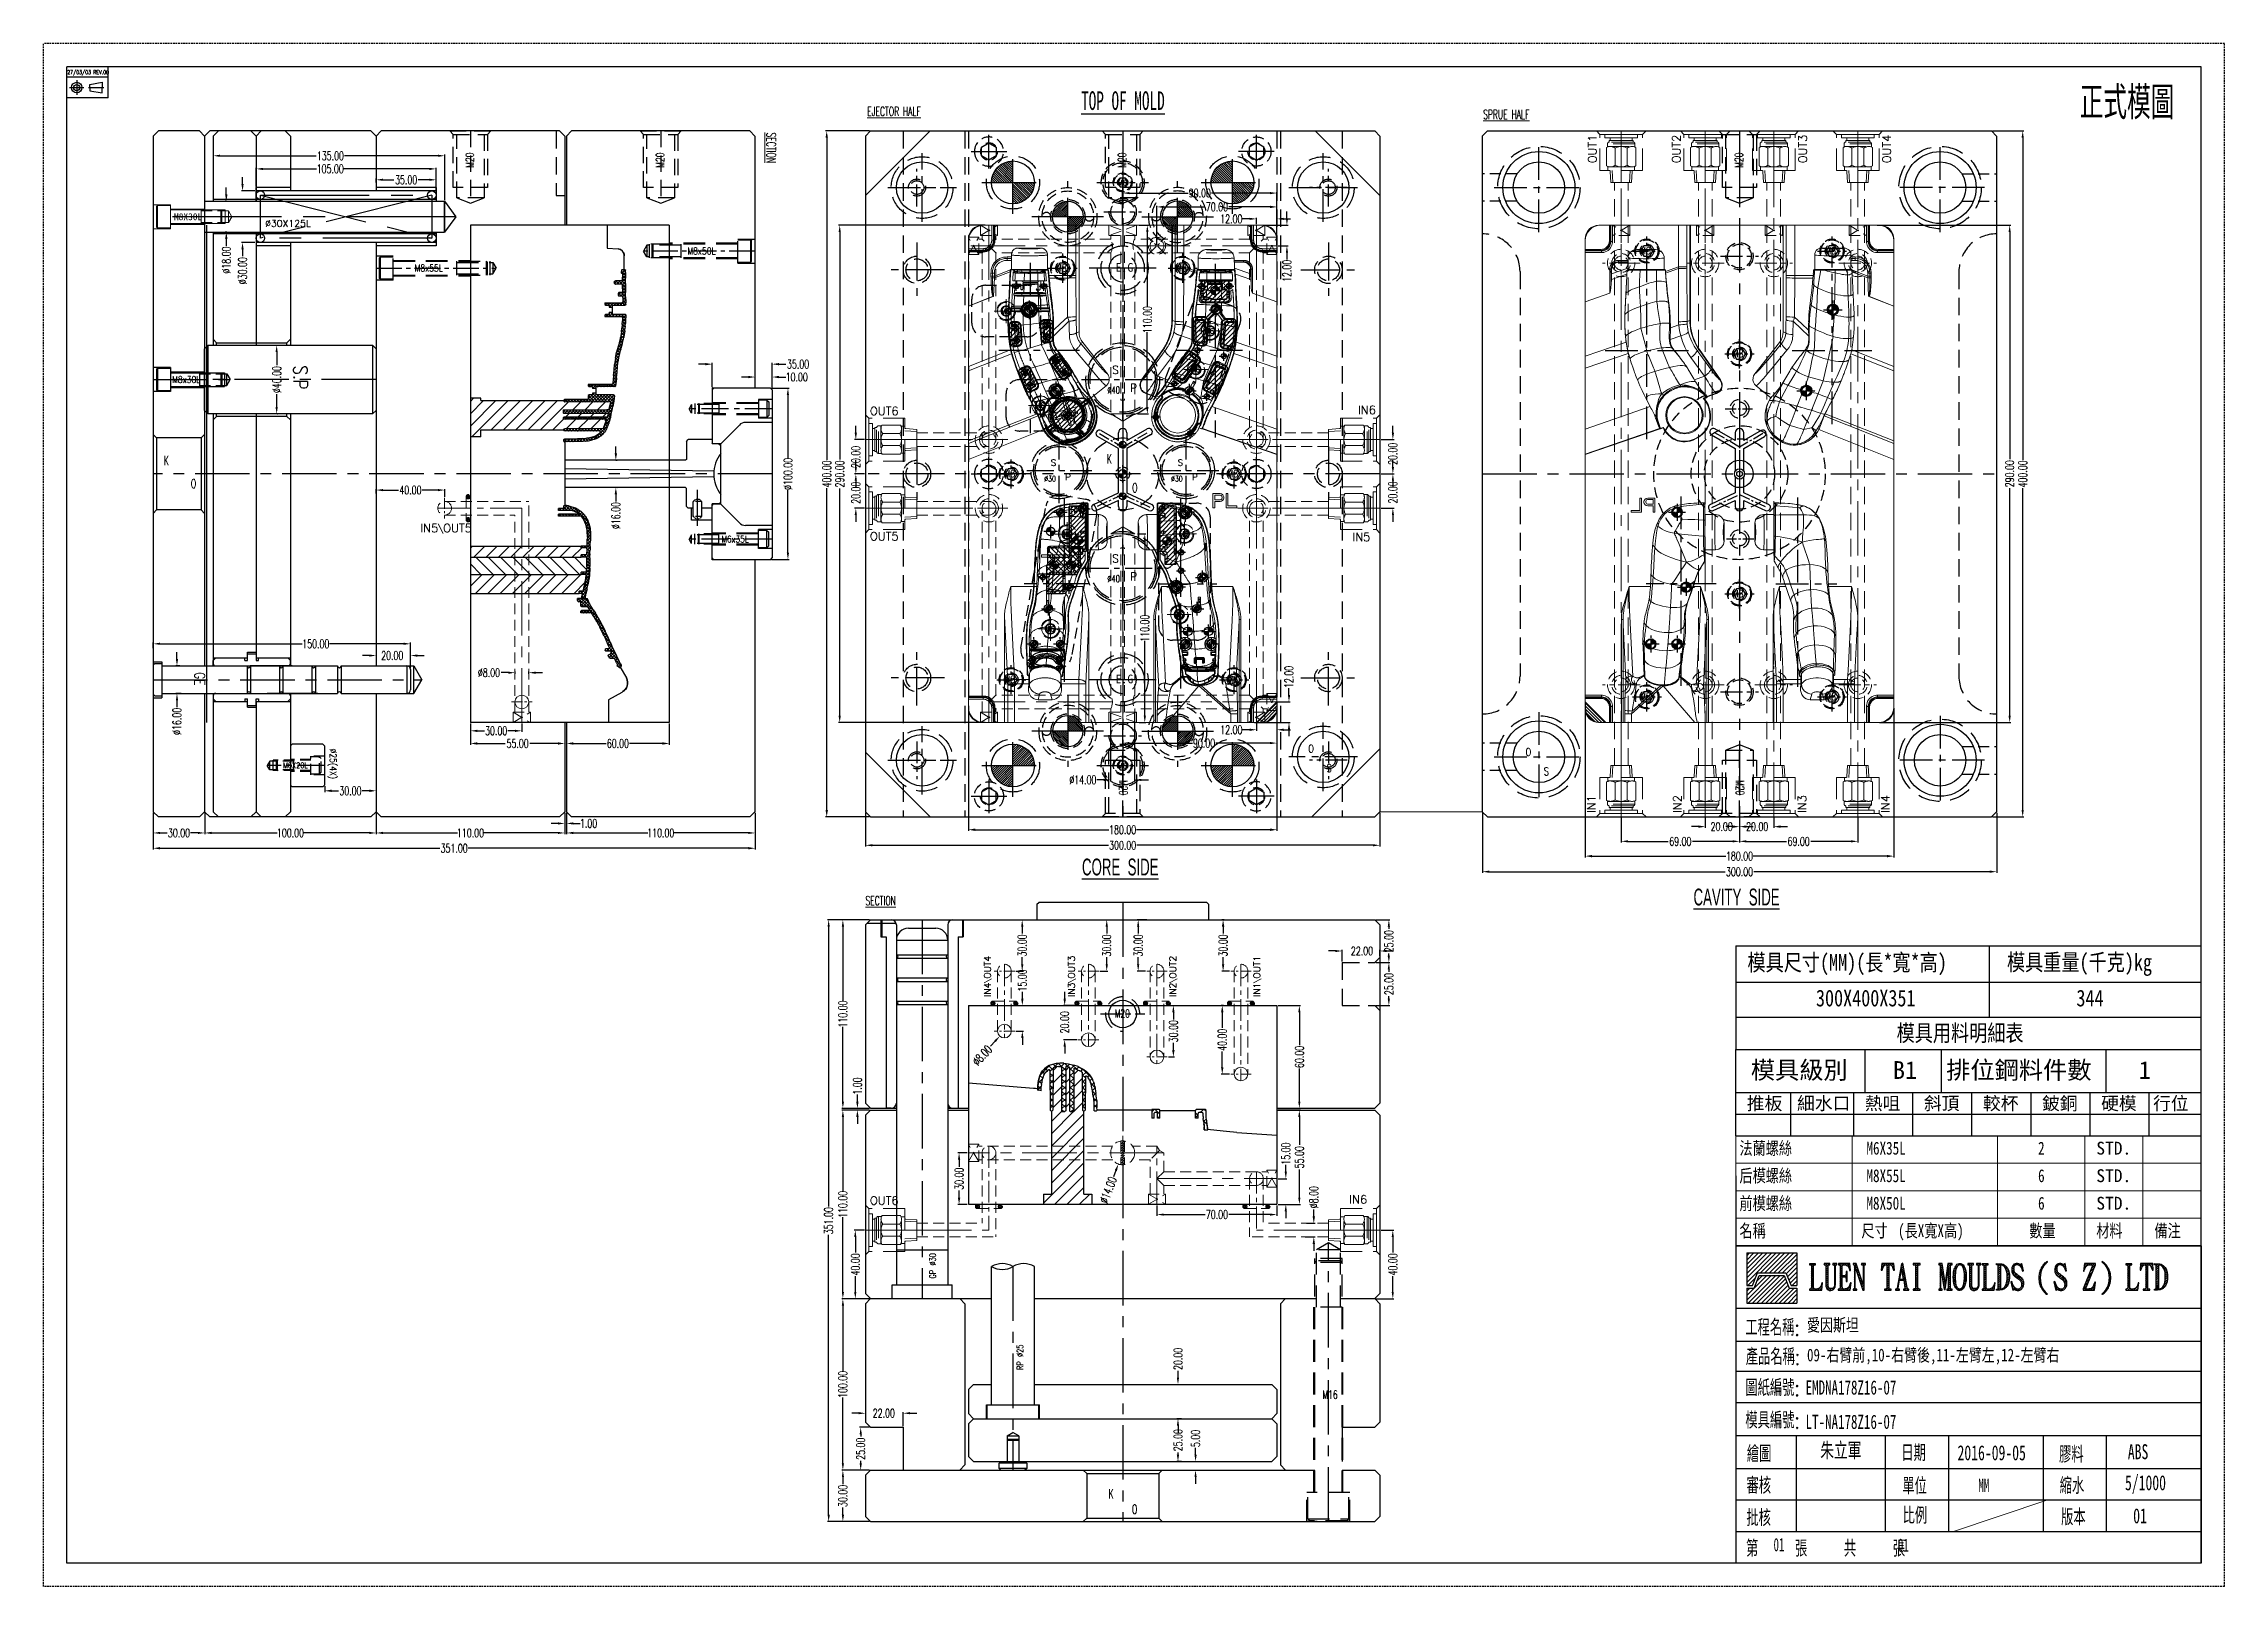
# Model space of a CAD drawing. Header units: inches. Extents: x 160917 to 162189, y -51061 to -50161.
import ezdxf
from ezdxf.enums import TextEntityAlignment as Align

# ---------------------------------------------------------------- set-up
doc = ezdxf.new("R2010")
doc.units = ezdxf.units.IN
doc.header["$LTSCALE"] = 2
doc.header["$MEASUREMENT"] = 0
doc.header["$PDMODE"] = 3
doc.header["$PDSIZE"] = 0.3125
for name, pattern in [('ACAD_ISO02W100', [15, 12, -3]), ('CENTER', [50.8, 31.75, -6.35, 6.35, -6.35]), ('CENTER2', [1.125, 0.75, -0.125, 0.125, -0.125]), ('DASHED', [0.75, 0.5, -0.25]), ('HIDDEN', [9.525, 6.35, -3.175]), ('HIDDEN2', [4.7625, 3.175, -1.5875]), ('PHANTOM2', [0.69, 0.3, -0.13, 0, -0.13, 0, -0.13])]:
    doc.linetypes.add(name, pattern=pattern)
doc.layers.get('0').update_dxf_attribs({"linetype": 'CONTINUOUS'})
doc.layers.get('Defpoints').update_dxf_attribs({"linetype": 'CONTINUOUS'})
for name, color, linetype in [('5', 5, 'CONTINUOUS'), ('A', 7, 'CONTINUOUS'), ('CAV-COR', 1, 'CONTINUOUS'), ('cen', 1, 'CENTER'), ('COOL', 122, 'CONTINUOUS'), ('DEFAULT_1', 7, 'CENTER'), ('GE', 214, 'CONTINUOUS'), ('hidden', 4, 'HIDDEN'), ('Layer3', 3, 'CONTINUOUS'), ('m', 144, 'HIDDEN2'), ('PIN', 4, 'CONTINUOUS'), ('PIN-H', 2, 'HIDDEN2'), ('Ru', 8, 'CONTINUOUS'), ('SCREW', 52, 'HIDDEN'), ('SP', 3, 'CONTINUOUS'), ('SPRING', 160, 'CONTINUOUS'), ('text', 7, 'CONTINUOUS'), ('tg', 7, 'CONTINUOUS'), ('WT', 4, 'CONTINUOUS'), ('y-cut', 7, 'CONTINUOUS'), ('壓塊', 157, 'CONTINUOUS'), ('文字', 1, 'CONTINUOUS')]:
    doc.layers.add(name, color=color, linetype=linetype)
for name, color, linetype, lineweight in [('dim', 3, 'CONTINUOUS', 15), ('HA', 4, 'CONTINUOUS', 15), ('MBOM-ASSIS-LAYER', 71, 'CONTINUOUS', 9), ('PRODUCT', 1, 'CONTINUOUS', 15), ('WR', 122, 'HIDDEN', 18), ('截面', 191, 'CONTINUOUS', 15), ('枕位', 75, 'CONTINUOUS', 15), ('螺絲', 42, 'ACAD_ISO02W100', 15)]:
    doc.layers.add(name, color=color, linetype=linetype, lineweight=lineweight)
doc.styles.add('ROMANC', font='romanc', dxfattribs={"width": 0.6, "height": 1})
doc.styles.add('ROMANS', font='ROMANS.shx', dxfattribs={"height": 5, "bigfont": 'chineset.shx'})
doc.styles.get("Standard").update_dxf_attribs({"font": 'txt.shx', "width": 0.67})
doc.styles.add('style1', font='mingliu.ttc', dxfattribs={"width": 0.75})
doc.styles.add('txt', font='txt.shx', dxfattribs={"width": 0.75, "height": 3.2})
doc.styles.add('新字体', font='KAIU.TTF', dxfattribs={"width": 0.75})
doc.dimstyles.new('2.00', dxfattribs={"dimtxt": 5, "dimasz": 4, "dimexe": 0.666, "dimexo": 0.626, "dimgap": 1, "dimtad": 0, "dimzin": 0, "dimdsep": 46, "dimtxsty": 'Standard', "dimcen": 0.09, "dimclrd": 3, "dimclre": 3, "dimclrt": 7, "dimazin": 0, "dimtfac": 1, "dimtofl": 0, "dimtmove": 0, "dimatfit": 0, "dimfxl": 0, "dimtolj": 1, "dimtzin": 0, "dimarcsym": 0})
pattern_1 = [(45, (-3383.3948, 1002.8706), (-1.3258252, 1.3258252), [])]

msp = doc.modelspace()

# ---------------------------------------------------------------- texts
at = {"color": 8, "linetype": 'Continuous', "style": 'ROMANC', "width": 0.6}
for s, p in [('K', (160987.147, -50407.048)), ('O', (161002.968, -50420.594)), ('K', (161538.257, -51009.628)), ('O', (161551.876, -51018.679))]:
    msp.add_text(s, height=5.4, dxfattribs=at).set_placement(p)
at = {"color": 8, "linetype": 'HIDDEN', "ltscale": 0.7, "style": 'ROMANC', "width": 0.6}
for s, p in [('K', (161537.127, -50406.107)), ('O', (161552.006, -50422.998))]:
    msp.add_text(s, height=5.4, dxfattribs=at).set_placement(p)
at = {"style": 'ROMANS', "width": 0.75}
for s, p in [('O', (161654.658, -50574.746)), ('O', (161781.445, -50576.677)), ('S', (161665.377, -50586.146)), ('S', (161792.089, -50587.991))]:
    msp.add_text(s, height=4.6, dxfattribs=at).set_placement(p)
at = {"color": 122, "attachment_point": 1, "style": 'ROMANC'}
for s, insert, char_height, width in [('{\\fSimSun|b0|i0|c134|p54;\\LTOP OF MOLD}', (161522.158, -50189.074), 10.87065, 87.58503), ('{\\f新細明體|b0|i0|c136|p54;\\LCORE  SIDE }', (161522.695, -50636.505), 9.84367, 79.31063), ('{\\f新細明體|b0|i0|c136|p54;\\LCAVITY  SIDE}', (161879.388, -50654.032), 9.84367, 79.31063)]:
    msp.add_mtext(s, dxfattribs=dict(at, insert=insert, char_height=char_height, width=width))
at = {"color": 8, "linetype": 'HIDDEN', "ltscale": 0.75, "char_height": 4.8, "width": 14.1924, "attachment_point": 3}
for insert, rotation in [((161163.21, -50224.827), 90), ((161274.21, -50224.827), 90), ((161543.679, -50224.827), 90), ((161903.443, -50224.827), 90), ((161549.178, -50599.596), 270), ((161908.942, -50599.596), 270)]:
    msp.add_mtext('M20', dxfattribs=dict(at, insert=insert, rotation=rotation))
at = {"ltscale": 0.2, "attachment_point": 1}
for s, insert, char_height, width in [('{\\f細明體|b0|i0|c136|p0;\\W0.75;\\C3;愛因斯坦}', (161945.582, -50904.838), 7.38796, 234.54596), ('{\\f細明體|b0|i0|c136|p0;\\W0.75;\\C3;09-右臂前,10-右臂後,11-左臂左,12-左臂右}', (161945.582, -50922.322), 7.38796, 234.54596), ('{\\f細明體|b0|i0|c136|p0;\\C3;EMDNA178Z16-07}', (161944.764, -50940.804), 8.29501, 269.72785), ('{\\f細明體|b0|i0|c136|p0;\\C3;LT-NA178Z16-07}', (161944.764, -50960.823), 8.29501, 269.72785)]:
    msp.add_mtext(s, dxfattribs=dict(at, insert=insert, char_height=char_height, width=width))
at = {"char_height": 8.74858, "width": 123.36437, "attachment_point": 1}
for s, insert in [('{\\fDFKai-SB|b0|i0|c136|p0;\\C3;朱立軍}', (161953.308, -50977.189)), ('{\\fDFKai-SB|b0|i0|c136|p0;\\C3;2016-09-05}', (162033.359, -50978.664)), ('{\\f細明體|b0|i0|c136|p49;ABS}', (162132.691, -50978.069)), ('{\\f細明體|b0|i0|c136|p49;5/1000}', (162131.029, -50996.147)), ('{\\f細明體|b0|i0|c136|p49;01}', (162135.834, -51015.426))]:
    msp.add_mtext(s, dxfattribs=dict(at, insert=insert))
at = {"layer": 'A', "style": 'ROMANS', "width": 0.75}
for s, height, p in [('27/03/03 REV.00', 2.25374, (160930.825, -50179.094)), ('工程名稱:', 9.5557, (161909.604, -50914.786)), ('產品名稱:', 9.5557, (161909.839, -50931.825)), ('圖紙編號:', 9.5557, (161909.604, -50949.966)), ('模具編號:', 9.5557, (161909.604, -50968.933)), ('繪圖', 9.5557, (161910.474, -50988.475)), ('日期', 9.5557, (162000.586, -50987.911)), ('膠料', 9.5557, (162092.598, -50988.828)), ('審核', 9.5557, (161910.264, -51006.976)), ('單位', 9.5557, (162001.158, -51007.208)), ('縮水', 9.5557, (162092.957, -51007.049)), ('批核', 9.5557, (161910.195, -51025.808)), ('比例', 9.5557, (162001.355, -51024.402)), ('版本', 9.5557, (162093.757, -51025.326)), ('第    張    共    張', 9.55571, (161910.023, -51043.64))]:
    msp.add_text(s, height=height, dxfattribs=at).set_placement(p)
at = {"layer": 'A', "style": 'style1'}
for s, height, p in [('模具級別', 10.3563, (161912.774, -50765.011)), ('B1', 10.3563, (161995.669, -50765.011)), ('排位鋼料件數', 10.3563, (162026.759, -50765.011)), ('1', 10.356, (162139.119, -50765.011)), ('推板', 7.5946, (161910.453, -50783.046)), ('細水口', 7.5946, (161939.774, -50783.046)), ('熱咀', 7.5946, (161979.334, -50783.046)), ('斜頂', 7.5946, (162013.774, -50783.046)), ('較杯', 7.5946, (162048.215, -50783.046)), ('鈹銅', 7.5946, (162082.655, -50783.046)), ('硬模', 7.5946, (162117.095, -50783.046)), ('行位', 7.5946, (162147.414, -50783.046))]:
    msp.add_text(s, height=height, dxfattribs=at).set_placement(p)
at = {"layer": 'COOL', "color": 4}
for s, height, rotation, p in [('OUT1', 4.8768, 450, (161820.416, -50222.732)), ('OUT2', 4.8768, 450, (161869.416, -50222.732)), ('OUT3', 4.8768, 450, (161943.059, -50222.732)), ('OUT4', 4.8768, 450, (161992.059, -50222.732)), ('OUT6', 4.8768, 720, (161407.348, -50375.512)), ('IN6', 4.8768, 720, (161688.859, -50374.88)), ('IN5\\OUT5', 4.8768, 720, (161151.776, -50444.138)), ('OUT5', 4.8768, 720, (161407.348, -50448.581)), ('IN5', 4.8768, 720, (161685.628, -50448.968)), ('IN1', 4.8768, 450, (161819.825, -50604.744)), ('IN2', 4.8768, 450, (161869.981, -50604.744)), ('IN3', 4.8768, 450, (161942.687, -50604.744)), ('IN4', 4.8768, 450, (161991.281, -50604.744)), ('IN4\\OUT4', 3.9014, 450, (161467.778, -50705.264)), ('IN3\\OUT3', 3.9014, 450, (161516.778, -50705.264)), ('IN2\\OUT2', 3.9014, 450, (161575.899, -50705.264)), ('IN1\\OUT1', 3.9014, 450, (161624.899, -50705.264)), ('OUT6', 4.8768, 720, (161407.348, -50835.932)), ('IN6', 4.8768, 720, (161683.782, -50835.311))]:
    msp.add_text(s, height=height, rotation=rotation, dxfattribs=at).set_placement(p, align=Align.MIDDLE)
at = {"layer": 'dim', "linetype": 'ByBlock'}
for s, height, style, width, p in [('%%uEJECTOR HALF', 5.4, 'ROMANC', 0.6, (161397.381, -50203.472)), ('%%uSPRUE HALF', 5.4, 'ROMANC', 0.6, (161756.696, -50205.261)), ('M6x35L', 3.9343, 'ROMANC', 0.8, (161312.385, -50452.208)), ('%%uSECTION', 5.4, 'ROMANC', 0.6, (161396.38, -50663.769)), ('模具尺寸(MM)(長*寬*高)', 9.70024, 'style1', 0.8, (161910.825, -50701.928)), ('模具重量(千克)kg', 9.7002, 'style1', 0.8, (162062.175, -50701.796)), ('300X400X351', 9.70024, 'style1', 0.8, (161950.79, -50722.717)), ('344', 9.7002, 'style1', 0.8, (162102.708, -50722.717)), ('模具用料明細表', 9.7002, 'style1', 0.8, (161997.797, -50743.084))]:
    msp.add_text(s, height=height, dxfattribs=dict(at, style=style, width=width)).set_placement(p)
at = {"layer": 'dim', "linetype": 'ByBlock', "style": 'ROMANC'}
for s, height, width, p in [('%%uSECTION', 5.4, 0.6, (161338.742, -50213.084)), ('%%C25(4X)', 4.0648, 0.8, (161083.899, -50572.356))]:
    msp.add_text(s, height=height, rotation=270, dxfattribs=dict(at, width=width)).set_placement(p)
at = {"layer": 'dim', "style": 'ROMANC', "width": 0.8}
msp.add_text('M8x30L', height=4.0648, dxfattribs=at).set_placement((160992.016, -50359.179))
at = {"layer": 'GE', "lineweight": 13, "style": 'ROMANS', "width": 0.75}
msp.add_text('GE', height=6.0798, rotation=270, dxfattribs=at).set_placement((161005.086, -50527.788))
at = {"layer": 'Layer3', "style": 'ROMANC', "width": 0.8}
for s, height, rotation, p in [('M8x50L', 4.0648, 720, (161292.531, -50284.179)), ('M8x55L', 4.0648, 720, (161133.455, -50294.179)), ('S.P', 8.0383, 270, (161062.823, -50349.014))]:
    msp.add_text(s, height=height, rotation=rotation, dxfattribs=at).set_placement(p)
at = {"layer": 'Layer3', "style": 'txt', "width": 0.75}
msp.add_text('M6X20L', height=3.2, dxfattribs=at).set_placement((161056.607, -50583.718))
at = {"layer": 'MBOM-ASSIS-LAYER', "style": '新字体', "width": 0.75}
for s, height, p in [('法蘭螺絲', 7.4888, (161906.183, -50809.155)), ('M6X35L', 7.4888, (161980.247, -50809.155)), ('2', 7.489, (162080.344, -50809.155)), ('后模螺絲', 7.4888, (161906.183, -50825.203)), ('M8X55L', 7.4888, (161980.247, -50825.203)), ('6', 7.489, (162080.344, -50825.203)), ('前模螺絲', 7.4888, (161906.181, -50841.352)), ('M8X50L', 7.4888, (161980.247, -50841.25)), ('6', 7.489, (162080.344, -50841.25)), ('名稱', 7.4888, (161906.182, -50857.298)), ('尺寸', 7.4888, (161977.276, -50857.298)), ('(長X寬X高)', 7.4888, (161998.687, -50857.298)), ('數量', 7.4888, (162075.217, -50857.298)), ('材料', 7.4888, (162114.308, -50857.298)), ('備注', 7.4888, (162148.234, -50857.298))]:
    msp.add_text(s, height=height, dxfattribs=at).set_placement(p)
at = {"layer": 'MBOM-ASSIS-LAYER', "style": 'style1'}
for p in [(162114.309, -50809.155), (162114.309, -50825.203), (162114.308, -50841.25)]:
    msp.add_text('STD.', height=7.4888, dxfattribs=at).set_placement(p)
at = {"layer": 'text', "char_height": 3.6, "attachment_point": 1, "rotation": 90}
for s, insert, width in [('GP %%c30', (161433.785, -50881.444), 25.66758), ('RP %%c25', (161484.71, -50934.757), 22.74737)]:
    msp.add_mtext(s, dxfattribs=dict(at, insert=insert, width=width))
at = {"layer": 'text', "insert": (161662.908, -50946.705), "char_height": 4.86, "width": 5.7474, "attachment_point": 1}
msp.add_mtext('M16', dxfattribs=at)
at = {"layer": 'tg', "color": 1, "insert": (162104.635, -50186.667), "char_height": 16.85161, "width": 833.97058, "attachment_point": 1, "style": 'ROMANC'}
msp.add_mtext('{\\f細明體|b0|i0|c136|p49;正式模圖}', dxfattribs=at)
at = {"layer": 'tg', "color": 3, "char_height": 7.75446, "width": 383.76126, "attachment_point": 1, "style": 'ROMANC'}
for s, insert in [('{\\f細明體|b0|i0|c136|p49;MM}', (162045.543, -50998.147)), ('{\\f細明體|b0|i0|c136|p49;01}', (161926.054, -51032.747)), ('{\\f細明體|b0|i0|c136|p49;01}', (161998.61, -51033.037))]:
    msp.add_mtext(s, dxfattribs=dict(at, insert=insert))
at = {"layer": '文字', "style": 'style1'}
msp.add_text('M8X30L', height=4.0352, dxfattribs=at).set_placement((160993.074, -50264.229))
at = {"layer": '文字', "linetype": 'Continuous', "style": 'txt'}
msp.add_text('%%C30X125L', height=3.96, dxfattribs=at).set_placement((161046.246, -50268.092))

# ---------------------------------------------------------------- blocks, each defined once
blk = doc.blocks.new('*D35601')
at = {"layer": 'Defpoints', "color": 0}
for p in [(161341, -50362.2), (161341, -50462.2), (161351.2, -50462.2)]:
    blk.add_point(p, dxfattribs=at)
at = {"layer": 'dim', "color": 3, "linetype": 'ByBlock', "lineweight": -2}
for p, q in [((161341.6, -50362.2), (161351.8, -50362.2)), ((161351.2, -50366.2), (161351.2, -50402.8)), ((161351.2, -50458.2), (161351.2, -50421.6)), ((161341.6, -50462.2), (161351.8, -50462.2))]:
    blk.add_line(p, q, dxfattribs=at)
at = {"layer": 'dim', "color": 3, "linetype": 'ByBlock'}
for points in [[(161351.8, -50366.2), (161350.5, -50366.2), (161351.2, -50362.2)], [(161350.5, -50458.2), (161351.8, -50458.2), (161351.2, -50462.2)]]:
    blk.add_solid(points, dxfattribs=at)
at = {"layer": 'dim', "color": 7, "linetype": 'ByBlock', "insert": (161351.2, -50412.2), "char_height": 5, "attachment_point": 5, "rotation": 90}
blk.add_mtext('%%c100.00', dxfattribs=at)
blk = doc.blocks.new('*D35602')
at = {"layer": 'Defpoints', "color": 0}
for p in [(161342, -50355.7), (161332, -50362.2), (161342, -50363.2)]:
    blk.add_point(p, dxfattribs=at)
at = {"layer": 'dim', "color": 3, "linetype": 'ByBlock', "lineweight": -2}
for p, q in [((161328, -50355.7), (161324, -50355.7)), ((161332, -50361.6), (161332, -50355)), ((161342, -50362.6), (161342, -50355)), ((161346, -50355.7), (161350, -50355.7))]:
    blk.add_line(p, q, dxfattribs=at)
at = {"layer": 'dim', "color": 3, "linetype": 'ByBlock'}
for points in [[(161328, -50356.4), (161328, -50355), (161332, -50355.7)], [(161346, -50355), (161346, -50356.4), (161342, -50355.7)]]:
    blk.add_solid(points, dxfattribs=at)
at = {"layer": 'dim', "color": 7, "linetype": 'ByBlock', "insert": (161356.3, -50355.7), "char_height": 5, "attachment_point": 5}
blk.add_mtext('\\A1;10.00', dxfattribs=at)
blk = doc.blocks.new('*D35603')
at = {"layer": 'Defpoints', "color": 0}
for p in [(161342, -50348.2), (161307, -50362.2), (161342, -50363.2)]:
    blk.add_point(p, dxfattribs=at)
at = {"layer": 'dim', "color": 3, "linetype": 'ByBlock', "lineweight": -2}
for p, q in [((161303, -50348.2), (161299, -50348.2)), ((161307, -50361.6), (161307, -50347.5)), ((161342, -50362.6), (161342, -50347.5)), ((161346, -50348.2), (161350, -50348.2))]:
    blk.add_line(p, q, dxfattribs=at)
at = {"layer": 'dim', "color": 3, "linetype": 'ByBlock'}
for points in [[(161303, -50348.9), (161303, -50347.5), (161307, -50348.2)], [(161346, -50347.5), (161346, -50348.9), (161342, -50348.2)]]:
    blk.add_solid(points, dxfattribs=at)
at = {"layer": 'dim', "color": 7, "linetype": 'ByBlock', "insert": (161357.1, -50348.2), "char_height": 5, "attachment_point": 5}
blk.add_mtext('\\A1;35.00', dxfattribs=at)
blk = doc.blocks.new('*D35604')
at = {"layer": 'Defpoints', "color": 0}
for p in [(161221, -50609.2), (161222, -50609.2), (161222, -50616)]:
    blk.add_point(p, dxfattribs=at)
at = {"layer": 'dim', "color": 3, "linetype": 'ByBlock', "lineweight": -2}
for p, q in [((161221, -50609.8), (161221, -50616.7)), ((161222, -50609.8), (161222, -50616.7)), ((161217, -50616), (161213, -50616)), ((161226, -50616), (161230, -50616))]:
    blk.add_line(p, q, dxfattribs=at)
at = {"layer": 'dim', "color": 3, "linetype": 'ByBlock'}
for points in [[(161217, -50616.7), (161217, -50615.4), (161221, -50616)], [(161226, -50615.4), (161226, -50616.7), (161222, -50616)]]:
    blk.add_solid(points, dxfattribs=at)
at = {"layer": 'dim', "color": 7, "linetype": 'ByBlock', "insert": (161234.9, -50616), "char_height": 5, "attachment_point": 5}
blk.add_mtext('\\A1;1.00', dxfattribs=at)
blk = doc.blocks.new('*D35605')
at = {"layer": 'Defpoints', "color": 0}
for p in [(161222, -50609.2), (161332, -50609.2), (161332, -50621.6)]:
    blk.add_point(p, dxfattribs=at)
at = {"layer": 'dim', "color": 3, "linetype": 'ByBlock', "lineweight": -2}
for p, q in [((161222, -50609.8), (161222, -50622.2)), ((161332, -50609.8), (161332, -50622.2)), ((161226, -50621.6), (161269.5, -50621.6)), ((161328, -50621.6), (161284.4, -50621.6))]:
    blk.add_line(p, q, dxfattribs=at)
at = {"layer": 'dim', "color": 3, "linetype": 'ByBlock'}
for points in [[(161226, -50620.9), (161226, -50622.2), (161222, -50621.6)], [(161328, -50622.2), (161328, -50620.9), (161332, -50621.6)]]:
    blk.add_solid(points, dxfattribs=at)
at = {"layer": 'dim', "color": 7, "linetype": 'ByBlock', "insert": (161277, -50621.6), "char_height": 5, "attachment_point": 5}
blk.add_mtext('\\A1;110.00', dxfattribs=at)
blk = doc.blocks.new('*D35606')
at = {"layer": 'Defpoints', "color": 0}
for p in [(161111, -50609.2), (161221, -50609.2), (161221, -50621.6)]:
    blk.add_point(p, dxfattribs=at)
at = {"layer": 'dim', "color": 3, "linetype": 'ByBlock', "lineweight": -2}
for p, q in [((161111, -50609.8), (161111, -50622.2)), ((161221, -50609.8), (161221, -50622.2)), ((161115, -50621.6), (161158.5, -50621.6)), ((161217, -50621.6), (161173.4, -50621.6))]:
    blk.add_line(p, q, dxfattribs=at)
at = {"layer": 'dim', "color": 3, "linetype": 'ByBlock'}
for points in [[(161115, -50620.9), (161115, -50622.2), (161111, -50621.6)], [(161217, -50622.2), (161217, -50620.9), (161221, -50621.6)]]:
    blk.add_solid(points, dxfattribs=at)
at = {"layer": 'dim', "color": 7, "linetype": 'ByBlock', "insert": (161166, -50621.6), "char_height": 5, "attachment_point": 5}
blk.add_mtext('\\A1;110.00', dxfattribs=at)
blk = doc.blocks.new('*D35607')
at = {"layer": 'Defpoints', "color": 0}
for p in [(161011, -50609.2), (161111, -50609.2), (161111, -50621.6)]:
    blk.add_point(p, dxfattribs=at)
at = {"layer": 'dim', "color": 3, "linetype": 'ByBlock', "lineweight": -2}
for p, q in [((161011, -50609.8), (161011, -50622.2)), ((161111, -50609.8), (161111, -50622.2)), ((161015, -50621.6), (161053.3, -50621.6)), ((161107, -50621.6), (161068.7, -50621.6))]:
    blk.add_line(p, q, dxfattribs=at)
at = {"layer": 'dim', "color": 3, "linetype": 'ByBlock'}
for points in [[(161015, -50620.9), (161015, -50622.2), (161011, -50621.6)], [(161107, -50622.2), (161107, -50620.9), (161111, -50621.6)]]:
    blk.add_solid(points, dxfattribs=at)
at = {"layer": 'dim', "color": 7, "linetype": 'ByBlock', "insert": (161061, -50621.6), "char_height": 5, "attachment_point": 5}
blk.add_mtext('\\A1;100.00', dxfattribs=at)
blk = doc.blocks.new('*D35608')
at = {"layer": 'Defpoints', "color": 0}
for p in [(160981, -50609.2), (161011, -50609.2), (161011, -50621.6)]:
    blk.add_point(p, dxfattribs=at)
at = {"layer": 'dim', "color": 3, "linetype": 'ByBlock', "lineweight": -2}
for p, q in [((160981, -50609.8), (160981, -50622.2)), ((161011, -50609.8), (161011, -50622.2)), ((160985, -50621.6), (160989.1, -50621.6)), ((161007, -50621.6), (161002.8, -50621.6))]:
    blk.add_line(p, q, dxfattribs=at)
at = {"layer": 'dim', "color": 3, "linetype": 'ByBlock'}
for points in [[(160985, -50620.9), (160985, -50622.2), (160981, -50621.6)], [(161007, -50622.2), (161007, -50620.9), (161011, -50621.6)]]:
    blk.add_solid(points, dxfattribs=at)
at = {"layer": 'dim', "color": 7, "linetype": 'ByBlock', "insert": (160996, -50621.6), "char_height": 5, "attachment_point": 5}
blk.add_mtext('\\A1;30.00', dxfattribs=at)
blk = doc.blocks.new('*D35609')
at = {"layer": 'Defpoints', "color": 0}
for p in [(160981, -50609.2), (161332, -50609.2), (161332, -50630.5)]:
    blk.add_point(p, dxfattribs=at)
at = {"layer": 'dim', "color": 3, "linetype": 'ByBlock', "lineweight": -2}
for p, q in [((160981, -50609.8), (160981, -50631.2)), ((161332, -50609.8), (161332, -50631.2)), ((160985, -50630.5), (161148.2, -50630.5)), ((161328, -50630.5), (161164.7, -50630.5))]:
    blk.add_line(p, q, dxfattribs=at)
at = {"layer": 'dim', "color": 3, "linetype": 'ByBlock'}
for points in [[(160985, -50629.8), (160985, -50631.2), (160981, -50630.5)], [(161328, -50631.2), (161328, -50629.8), (161332, -50630.5)]]:
    blk.add_solid(points, dxfattribs=at)
at = {"layer": 'dim', "color": 7, "linetype": 'ByBlock', "insert": (161156.5, -50630.5), "char_height": 5, "attachment_point": 5}
blk.add_mtext('\\A1;351.00', dxfattribs=at)
blk = doc.blocks.new('*D35610')
at = {"layer": 'Defpoints', "color": 0}
for p in [(161166, -50557.2), (161221, -50557.2), (161221, -50569.4)]:
    blk.add_point(p, dxfattribs=at)
at = {"layer": 'dim', "color": 3, "linetype": 'ByBlock', "lineweight": -2}
for p, q in [((161166, -50557.8), (161166, -50570.1)), ((161221, -50557.8), (161221, -50570.1)), ((161170, -50569.4), (161186.3, -50569.4)), ((161217, -50569.4), (161200.6, -50569.4))]:
    blk.add_line(p, q, dxfattribs=at)
at = {"layer": 'dim', "color": 3, "linetype": 'ByBlock'}
for points in [[(161170, -50568.7), (161170, -50570.1), (161166, -50569.4)], [(161217, -50570.1), (161217, -50568.7), (161221, -50569.4)]]:
    blk.add_solid(points, dxfattribs=at)
at = {"layer": 'dim', "color": 7, "linetype": 'ByBlock', "insert": (161193.5, -50569.4), "char_height": 5, "attachment_point": 5}
blk.add_mtext('\\A1;55.00', dxfattribs=at)
blk = doc.blocks.new('*D35611')
at = {"layer": 'Defpoints', "color": 0}
for p in [(161222, -50557.2), (161282, -50557.2), (161282, -50569.4)]:
    blk.add_point(p, dxfattribs=at)
at = {"layer": 'dim', "color": 3, "linetype": 'ByBlock', "lineweight": -2}
for p, q in [((161222, -50557.8), (161222, -50570.1)), ((161282, -50557.8), (161282, -50570.1)), ((161226, -50569.4), (161245.1, -50569.4)), ((161278, -50569.4), (161258.8, -50569.4))]:
    blk.add_line(p, q, dxfattribs=at)
at = {"layer": 'dim', "color": 3, "linetype": 'ByBlock'}
for points in [[(161226, -50568.7), (161226, -50570.1), (161222, -50569.4)], [(161278, -50570.1), (161278, -50568.7), (161282, -50569.4)]]:
    blk.add_solid(points, dxfattribs=at)
at = {"layer": 'dim', "color": 7, "linetype": 'ByBlock', "insert": (161252, -50569.4), "char_height": 5, "attachment_point": 5}
blk.add_mtext('\\A1;60.00', dxfattribs=at)
blk = doc.blocks.new('*D35612')
at = {"layer": 'Defpoints', "color": 0}
for p in [(161391.7, -50782.2), (161399.4, -50782.2), (161399.4, -50783.2)]:
    blk.add_point(p, dxfattribs=at)
at = {"layer": 'dim', "color": 3, "linetype": 'ByBlock', "lineweight": -2}
for p, q in [((161391.7, -50778.2), (161391.7, -50774.2)), ((161398.8, -50782.2), (161391, -50782.2)), ((161398.8, -50783.2), (161391, -50783.2)), ((161391.7, -50787.2), (161391.7, -50791.2))]:
    blk.add_line(p, q, dxfattribs=at)
at = {"layer": 'dim', "color": 3, "linetype": 'ByBlock'}
for points in [[(161391, -50778.2), (161392.4, -50778.2), (161391.7, -50782.2)], [(161392.4, -50787.2), (161391, -50787.2), (161391.7, -50783.2)]]:
    blk.add_solid(points, dxfattribs=at)
at = {"layer": 'dim', "color": 7, "linetype": 'ByBlock', "insert": (161391.7, -50769.2), "char_height": 5, "attachment_point": 5, "rotation": 90}
blk.add_mtext('\\A1;1.00', dxfattribs=at)
blk = doc.blocks.new('*D35613')
at = {"layer": 'Defpoints', "color": 0}
for p in [(161383.2, -50672.2), (161399.4, -50672.2), (161399.4, -50782.2)]:
    blk.add_point(p, dxfattribs=at)
at = {"layer": 'dim', "color": 3, "linetype": 'ByBlock', "lineweight": -2}
for p, q in [((161398.8, -50672.2), (161382.6, -50672.2)), ((161383.2, -50676.2), (161383.2, -50719.7)), ((161383.2, -50778.2), (161383.2, -50734.6)), ((161398.8, -50782.2), (161382.6, -50782.2))]:
    blk.add_line(p, q, dxfattribs=at)
at = {"layer": 'dim', "color": 3, "linetype": 'ByBlock'}
for points in [[(161383.9, -50676.2), (161382.6, -50676.2), (161383.2, -50672.2)], [(161382.6, -50778.2), (161383.9, -50778.2), (161383.2, -50782.2)]]:
    blk.add_solid(points, dxfattribs=at)
at = {"layer": 'dim', "color": 7, "linetype": 'ByBlock', "insert": (161383.2, -50727.2), "char_height": 5, "attachment_point": 5, "rotation": 90}
blk.add_mtext('\\A1;110.00', dxfattribs=at)
blk = doc.blocks.new('*D35614')
at = {"layer": 'Defpoints', "color": 0}
for p in [(161383.2, -50783.2), (161399.4, -50783.2), (161399.4, -50893.2)]:
    blk.add_point(p, dxfattribs=at)
at = {"layer": 'dim', "color": 3, "linetype": 'ByBlock', "lineweight": -2}
for p, q in [((161398.8, -50783.2), (161382.6, -50783.2)), ((161383.2, -50787.2), (161383.2, -50830.7)), ((161383.2, -50889.2), (161383.2, -50845.6)), ((161398.8, -50893.2), (161382.6, -50893.2))]:
    blk.add_line(p, q, dxfattribs=at)
at = {"layer": 'dim', "color": 3, "linetype": 'ByBlock'}
for points in [[(161383.9, -50787.2), (161382.6, -50787.2), (161383.2, -50783.2)], [(161382.6, -50889.2), (161383.9, -50889.2), (161383.2, -50893.2)]]:
    blk.add_solid(points, dxfattribs=at)
at = {"layer": 'dim', "color": 7, "linetype": 'ByBlock', "insert": (161383.2, -50838.2), "char_height": 5, "attachment_point": 5, "rotation": 90}
blk.add_mtext('\\A1;110.00', dxfattribs=at)
blk = doc.blocks.new('*D35615')
at = {"layer": 'Defpoints', "color": 0}
for p in [(161383.2, -50893.2), (161399.4, -50893.2), (161399.4, -50993.2)]:
    blk.add_point(p, dxfattribs=at)
at = {"layer": 'dim', "color": 3, "linetype": 'ByBlock', "lineweight": -2}
for p, q in [((161398.8, -50893.2), (161382.6, -50893.2)), ((161383.2, -50897.2), (161383.2, -50935.5)), ((161383.2, -50989.2), (161383.2, -50950.9)), ((161398.8, -50993.2), (161382.6, -50993.2))]:
    blk.add_line(p, q, dxfattribs=at)
at = {"layer": 'dim', "color": 3, "linetype": 'ByBlock'}
for points in [[(161383.9, -50897.2), (161382.6, -50897.2), (161383.2, -50893.2)], [(161382.6, -50989.2), (161383.9, -50989.2), (161383.2, -50993.2)]]:
    blk.add_solid(points, dxfattribs=at)
at = {"layer": 'dim', "color": 7, "linetype": 'ByBlock', "insert": (161383.2, -50943.2), "char_height": 5, "attachment_point": 5, "rotation": 90}
blk.add_mtext('\\A1;100.00', dxfattribs=at)
blk = doc.blocks.new('*D35616')
at = {"layer": 'Defpoints', "color": 0}
for p in [(161383.2, -50993.2), (161399.4, -50993.2), (161399.4, -51023.2)]:
    blk.add_point(p, dxfattribs=at)
at = {"layer": 'dim', "color": 3, "linetype": 'ByBlock', "lineweight": -2}
for p, q in [((161398.8, -50993.2), (161382.6, -50993.2)), ((161383.2, -50997.2), (161383.2, -51001.3)), ((161383.2, -51019.2), (161383.2, -51015)), ((161398.8, -51023.2), (161382.6, -51023.2))]:
    blk.add_line(p, q, dxfattribs=at)
at = {"layer": 'dim', "color": 3, "linetype": 'ByBlock'}
for points in [[(161383.9, -50997.2), (161382.6, -50997.2), (161383.2, -50993.2)], [(161382.6, -51019.2), (161383.9, -51019.2), (161383.2, -51023.2)]]:
    blk.add_solid(points, dxfattribs=at)
at = {"layer": 'dim', "color": 7, "linetype": 'ByBlock', "insert": (161383.2, -51008.2), "char_height": 5, "attachment_point": 5, "rotation": 90}
blk.add_mtext('\\A1;30.00', dxfattribs=at)
blk = doc.blocks.new('*D35617')
at = {"layer": 'Defpoints', "color": 0}
for p in [(161374.9, -50672.2), (161399.4, -50672.2), (161399.4, -51023.2)]:
    blk.add_point(p, dxfattribs=at)
at = {"layer": 'dim', "color": 3, "linetype": 'ByBlock', "lineweight": -2}
for p, q in [((161398.8, -50672.2), (161374.3, -50672.2)), ((161374.9, -50676.2), (161374.9, -50839.4)), ((161374.9, -51019.2), (161374.9, -50855.9)), ((161398.8, -51023.2), (161374.3, -51023.2))]:
    blk.add_line(p, q, dxfattribs=at)
at = {"layer": 'dim', "color": 3, "linetype": 'ByBlock'}
for points in [[(161375.6, -50676.2), (161374.3, -50676.2), (161374.9, -50672.2)], [(161374.3, -51019.2), (161375.6, -51019.2), (161374.9, -51023.2)]]:
    blk.add_solid(points, dxfattribs=at)
at = {"layer": 'dim', "color": 7, "linetype": 'ByBlock', "insert": (161374.9, -50847.7), "char_height": 5, "attachment_point": 5, "rotation": 90}
blk.add_mtext('\\A1;351.00', dxfattribs=at)
blk = doc.blocks.new('*D35618')
at = {"layer": 'Defpoints', "color": 0}
for p in [(161393.6, -50968.2), (161399.4, -50968.2), (161399.4, -50993.2)]:
    blk.add_point(p, dxfattribs=at)
at = {"layer": 'dim', "color": 3, "linetype": 'ByBlock', "lineweight": -2}
for p, q in [((161398.8, -50968.2), (161393, -50968.2)), ((161393.6, -50972.2), (161393.6, -50973.5)), ((161398.8, -50993.2), (161393, -50993.2)), ((161393.6, -50989.2), (161393.6, -50987.8))]:
    blk.add_line(p, q, dxfattribs=at)
at = {"layer": 'dim', "color": 3, "linetype": 'ByBlock'}
for points in [[(161394.3, -50972.2), (161393, -50972.2), (161393.6, -50968.2)], [(161393, -50989.2), (161394.3, -50989.2), (161393.6, -50993.2)]]:
    blk.add_solid(points, dxfattribs=at)
at = {"layer": 'dim', "color": 7, "linetype": 'ByBlock', "insert": (161393.6, -50980.7), "char_height": 5, "attachment_point": 5, "rotation": 90}
blk.add_mtext('\\A1;25.00', dxfattribs=at)
blk = doc.blocks.new('*D35619')
at = {"layer": 'Defpoints', "color": 0}
for p in [(161578.7, -50963.2), (161581.4, -50963.2), (161581.4, -50988.2)]:
    blk.add_point(p, dxfattribs=at)
at = {"layer": 'dim', "color": 3, "linetype": 'ByBlock', "lineweight": -2}
for p, q in [((161580.8, -50963.2), (161578, -50963.2)), ((161578.7, -50967.2), (161578.7, -50968.5)), ((161580.8, -50988.2), (161578, -50988.2)), ((161578.7, -50984.2), (161578.7, -50982.8))]:
    blk.add_line(p, q, dxfattribs=at)
at = {"layer": 'dim', "color": 3, "linetype": 'ByBlock'}
for points in [[(161579.3, -50967.2), (161578, -50967.2), (161578.7, -50963.2)], [(161578, -50984.2), (161579.3, -50984.2), (161578.7, -50988.2)]]:
    blk.add_solid(points, dxfattribs=at)
at = {"layer": 'dim', "color": 7, "linetype": 'ByBlock', "insert": (161578.7, -50975.7), "char_height": 5, "attachment_point": 5, "rotation": 90}
blk.add_mtext('\\A1;25.00', dxfattribs=at)
blk = doc.blocks.new('*D35620')
at = {"layer": 'Defpoints', "color": 0}
for p in [(161578.7, -50943.2), (161578.7, -50943.2), (161578.7, -50963.2)]:
    blk.add_point(p, dxfattribs=at)
at = {"layer": 'dim', "color": 3, "linetype": 'ByBlock', "lineweight": -2}
for p, q in [((161578.7, -50939.2), (161578.7, -50935.2)), ((161578.1, -50943.2), (161578, -50943.2)), ((161578.1, -50963.2), (161578, -50963.2)), ((161578.7, -50967.2), (161578.7, -50971.2))]:
    blk.add_line(p, q, dxfattribs=at)
at = {"layer": 'dim', "color": 3, "linetype": 'ByBlock'}
for points in [[(161578, -50939.2), (161579.3, -50939.2), (161578.7, -50943.2)], [(161579.3, -50967.2), (161578, -50967.2), (161578.7, -50963.2)]]:
    blk.add_solid(points, dxfattribs=at)
at = {"layer": 'dim', "color": 7, "linetype": 'ByBlock', "insert": (161578.7, -50928.3), "char_height": 5, "attachment_point": 5, "rotation": 90}
blk.add_mtext('\\A1;20.00', dxfattribs=at)
blk = doc.blocks.new('*D35621')
at = {"layer": 'Defpoints', "color": 0}
for p in [(161693.4, -50697.2), (161701.7, -50697.2), (161693.4, -50722.2)]:
    blk.add_point(p, dxfattribs=at)
at = {"layer": 'dim', "color": 3, "linetype": 'ByBlock', "lineweight": -2}
for p, q in [((161694.1, -50697.2), (161702.3, -50697.2)), ((161701.7, -50701.2), (161701.7, -50702.5)), ((161694.1, -50722.2), (161702.3, -50722.2)), ((161701.7, -50718.2), (161701.7, -50716.8))]:
    blk.add_line(p, q, dxfattribs=at)
at = {"layer": 'dim', "color": 3, "linetype": 'ByBlock'}
for points in [[(161702.3, -50701.2), (161701, -50701.2), (161701.7, -50697.2)], [(161701, -50718.2), (161702.3, -50718.2), (161701.7, -50722.2)]]:
    blk.add_solid(points, dxfattribs=at)
at = {"layer": 'dim', "color": 7, "linetype": 'ByBlock', "insert": (161701.7, -50709.7), "char_height": 5, "attachment_point": 5, "rotation": 90}
blk.add_mtext('\\A1;25.00', dxfattribs=at)
blk = doc.blocks.new('*D35622')
at = {"layer": 'Defpoints', "color": 0}
for p in [(161674.4, -50697.2), (161696.4, -50690.4), (161696.4, -50694.2)]:
    blk.add_point(p, dxfattribs=at)
at = {"layer": 'dim', "color": 3, "linetype": 'ByBlock', "lineweight": -2}
for p, q in [((161670.4, -50690.4), (161666.4, -50690.4)), ((161674.4, -50696.5), (161674.4, -50689.8)), ((161696.4, -50693.5), (161696.4, -50689.8)), ((161700.4, -50690.4), (161704.4, -50690.4))]:
    blk.add_line(p, q, dxfattribs=at)
at = {"layer": 'dim', "color": 3, "linetype": 'ByBlock'}
for points in [[(161670.4, -50691.1), (161670.4, -50689.8), (161674.4, -50690.4)], [(161700.4, -50689.8), (161700.4, -50691.1), (161696.4, -50690.4)]]:
    blk.add_solid(points, dxfattribs=at)
at = {"layer": 'dim', "color": 7, "linetype": 'ByBlock', "insert": (161686, -50690.4), "char_height": 5, "attachment_point": 5}
blk.add_mtext('\\A1;22.00', dxfattribs=at)
blk = doc.blocks.new('*D35623')
at = {"layer": 'Defpoints', "color": 0}
for p in [(161396.4, -50609.2), (161696.4, -50609.2), (161396.4, -50628.8)]:
    blk.add_point(p, dxfattribs=at)
at = {"layer": 'dim', "color": 3, "linetype": 'ByBlock', "lineweight": -2}
for p, q in [((161396.4, -50609.8), (161396.4, -50629.4)), ((161696.4, -50609.8), (161696.4, -50629.4)), ((161400.4, -50628.8), (161538.2, -50628.8)), ((161692.4, -50628.8), (161554.7, -50628.8))]:
    blk.add_line(p, q, dxfattribs=at)
at = {"layer": 'dim', "color": 3, "linetype": 'ByBlock'}
for points in [[(161400.4, -50628.1), (161400.4, -50629.4), (161396.4, -50628.8)], [(161692.4, -50629.4), (161692.4, -50628.1), (161696.4, -50628.8)]]:
    blk.add_solid(points, dxfattribs=at)
at = {"layer": 'dim', "color": 7, "linetype": 'ByBlock', "insert": (161546.4, -50628.8), "char_height": 5, "attachment_point": 5}
blk.add_mtext('\\A1;300.00', dxfattribs=at)
blk = doc.blocks.new('*D35624')
at = {"layer": 'Defpoints', "color": 0}
for p in [(161636.4, -50783.2), (161649.5, -50783.2), (161636.4, -50838.2)]:
    blk.add_point(p, dxfattribs=at)
at = {"layer": 'dim', "color": 3, "linetype": 'ByBlock', "lineweight": -2}
for p, q in [((161637.1, -50783.2), (161650.1, -50783.2)), ((161649.5, -50787.2), (161649.5, -50803.5)), ((161649.5, -50834.2), (161649.5, -50817.8)), ((161637.1, -50838.2), (161650.1, -50838.2))]:
    blk.add_line(p, q, dxfattribs=at)
at = {"layer": 'dim', "color": 3, "linetype": 'ByBlock'}
for points in [[(161650.1, -50787.2), (161648.8, -50787.2), (161649.5, -50783.2)], [(161648.8, -50834.2), (161650.1, -50834.2), (161649.5, -50838.2)]]:
    blk.add_solid(points, dxfattribs=at)
at = {"layer": 'dim', "color": 7, "linetype": 'ByBlock', "insert": (161649.5, -50810.7), "char_height": 5, "attachment_point": 5, "rotation": 90}
blk.add_mtext('\\A1;55.00', dxfattribs=at)
blk = doc.blocks.new('*D35625')
at = {"layer": 'Defpoints', "color": 0}
for p in [(161636.4, -50722.2), (161649.5, -50722.2), (161636.4, -50782.2)]:
    blk.add_point(p, dxfattribs=at)
at = {"layer": 'dim', "color": 3, "linetype": 'ByBlock', "lineweight": -2}
for p, q in [((161637.1, -50722.2), (161650.1, -50722.2)), ((161649.5, -50726.2), (161649.5, -50745.3)), ((161649.5, -50778.2), (161649.5, -50759)), ((161637.1, -50782.2), (161650.1, -50782.2))]:
    blk.add_line(p, q, dxfattribs=at)
at = {"layer": 'dim', "color": 3, "linetype": 'ByBlock'}
for points in [[(161650.1, -50726.2), (161648.8, -50726.2), (161649.5, -50722.2)], [(161648.8, -50778.2), (161650.1, -50778.2), (161649.5, -50782.2)]]:
    blk.add_solid(points, dxfattribs=at)
at = {"layer": 'dim', "color": 7, "linetype": 'ByBlock', "insert": (161649.5, -50752.2), "char_height": 5, "attachment_point": 5, "rotation": 90}
blk.add_mtext('\\A1;60.00', dxfattribs=at)
blk = doc.blocks.new('*D35626')
at = {"layer": 'Defpoints', "color": 0}
for p in [(161588.6, -50993.2), (161588.9, -50988.2), (161588.9, -50988.2)]:
    blk.add_point(p, dxfattribs=at)
at = {"layer": 'dim', "color": 3, "linetype": 'ByBlock', "lineweight": -2}
for p, q in [((161588.9, -50984.2), (161588.9, -50980.2)), ((161588.3, -50988.2), (161588.3, -50988.2)), ((161589.2, -50993.2), (161589.6, -50993.2)), ((161588.9, -50997.2), (161588.9, -51001.2))]:
    blk.add_line(p, q, dxfattribs=at)
at = {"layer": 'dim', "color": 3, "linetype": 'ByBlock'}
for points in [[(161588.3, -50984.2), (161589.6, -50984.2), (161588.9, -50988.2)], [(161589.6, -50997.2), (161588.3, -50997.2), (161588.9, -50993.2)]]:
    blk.add_solid(points, dxfattribs=at)
at = {"layer": 'dim', "color": 7, "linetype": 'ByBlock', "insert": (161588.9, -50974.7), "char_height": 5, "attachment_point": 5, "rotation": 90}
blk.add_mtext('\\A1;5.00', dxfattribs=at)
blk = doc.blocks.new('*D35627')
at = {"layer": 'Defpoints', "color": 0}
for p in [(161396.4, -50960), (161418.4, -50960), (161418.4, -50968.2)]:
    blk.add_point(p, dxfattribs=at)
at = {"layer": 'dim', "color": 3, "linetype": 'ByBlock', "lineweight": -2}
for p, q in [((161392.4, -50960), (161388.4, -50960)), ((161396.4, -50959.3), (161396.4, -50959.3)), ((161418.4, -50967.5), (161418.4, -50959.3)), ((161422.4, -50960), (161426.4, -50960))]:
    blk.add_line(p, q, dxfattribs=at)
at = {"layer": 'dim', "color": 3, "linetype": 'ByBlock'}
for points in [[(161392.4, -50960.6), (161392.4, -50959.3), (161396.4, -50960)], [(161422.4, -50959.3), (161422.4, -50960.6), (161418.4, -50960)]]:
    blk.add_solid(points, dxfattribs=at)
at = {"layer": 'dim', "color": 7, "linetype": 'ByBlock', "insert": (161407.1, -50960), "char_height": 5, "attachment_point": 5}
blk.add_mtext('\\A1;22.00', dxfattribs=at)
blk = doc.blocks.new('*D35628')
at = {"layer": 'Defpoints', "color": 0}
for p in [(161250.1, -50404.2), (161250.8, -50404.2), (161250.8, -50420.2)]:
    blk.add_point(p, dxfattribs=at)
at = {"layer": 'dim', "color": 3, "linetype": 'ByBlock', "lineweight": -2}
for p, q in [((161250.8, -50400.2), (161250.8, -50396.2)), ((161250.8, -50404.2), (161251.5, -50404.2)), ((161251.4, -50420.2), (161251.5, -50420.2)), ((161250.8, -50424.2), (161250.8, -50428.2))]:
    blk.add_line(p, q, dxfattribs=at)
at = {"layer": 'dim', "color": 3, "linetype": 'ByBlock'}
for points in [[(161250.1, -50400.2), (161251.5, -50400.2), (161250.8, -50404.2)], [(161251.5, -50424.2), (161250.1, -50424.2), (161250.8, -50420.2)]]:
    blk.add_solid(points, dxfattribs=at)
at = {"layer": 'dim', "color": 7, "linetype": 'ByBlock', "insert": (161250.8, -50436.5), "char_height": 5, "attachment_point": 5, "rotation": 90}
blk.add_mtext('%%c16.00', dxfattribs=at)
blk = doc.blocks.new('*D35629')
at = {"layer": 'Defpoints', "color": 0}
for p in [(161693.4, -50672.2), (161701.7, -50672.2), (161693.4, -50697.2)]:
    blk.add_point(p, dxfattribs=at)
at = {"layer": 'dim', "color": 3, "linetype": 'ByBlock', "lineweight": -2}
for p, q in [((161694.1, -50672.2), (161702.3, -50672.2)), ((161701.7, -50676.2), (161701.7, -50677.5)), ((161694.1, -50697.2), (161702.3, -50697.2)), ((161701.7, -50693.2), (161701.7, -50691.8))]:
    blk.add_line(p, q, dxfattribs=at)
at = {"layer": 'dim', "color": 3, "linetype": 'ByBlock'}
for points in [[(161702.3, -50676.2), (161701, -50676.2), (161701.7, -50672.2)], [(161701, -50693.2), (161702.3, -50693.2), (161701.7, -50697.2)]]:
    blk.add_solid(points, dxfattribs=at)
at = {"layer": 'dim', "color": 7, "linetype": 'ByBlock', "insert": (161701.7, -50684.7), "char_height": 5, "attachment_point": 5, "rotation": 90}
blk.add_mtext('\\A1;25.00', dxfattribs=at)
blk = doc.blocks.new('*D35630')
at = {"layer": 'Defpoints', "color": 0}
for p in [(161024, -50253.2), (161023.6, -50271.2), (161024.6, -50271.2)]:
    blk.add_point(p, dxfattribs=at)
at = {"layer": 'dim', "color": 3, "linetype": 'ByBlock', "lineweight": -2}
for p, q in [((161023.4, -50253.2), (161022.9, -50253.2)), ((161023.6, -50249.2), (161023.6, -50245.2)), ((161024, -50271.2), (161022.9, -50271.2)), ((161023.6, -50275.2), (161023.6, -50279.2))]:
    blk.add_line(p, q, dxfattribs=at)
at = {"layer": 'dim', "color": 3, "linetype": 'ByBlock'}
for points in [[(161022.9, -50249.2), (161024.3, -50249.2), (161023.6, -50253.2)], [(161024.3, -50275.2), (161022.9, -50275.2), (161023.6, -50271.2)]]:
    blk.add_solid(points, dxfattribs=at)
at = {"layer": 'dim', "color": 7, "linetype": 'ByBlock', "insert": (161023.6, -50287.5), "char_height": 5, "attachment_point": 5, "rotation": 90}
blk.add_mtext('%%c18.00', dxfattribs=at)
blk = doc.blocks.new('*D35631')
at = {"layer": 'Defpoints', "color": 0}
for p in [(161041, -50247.2), (161033.1, -50277.2), (161041, -50277.2)]:
    blk.add_point(p, dxfattribs=at)
at = {"layer": 'dim', "color": 3, "linetype": 'ByBlock', "lineweight": -2}
for p, q in [((161033.1, -50243.2), (161033.1, -50239.2)), ((161040.3, -50247.2), (161032.4, -50247.2)), ((161040.3, -50277.2), (161032.4, -50277.2)), ((161033.1, -50281.2), (161033.1, -50285.2))]:
    blk.add_line(p, q, dxfattribs=at)
at = {"layer": 'dim', "color": 3, "linetype": 'ByBlock'}
for points in [[(161032.4, -50243.2), (161033.7, -50243.2), (161033.1, -50247.2)], [(161033.7, -50281.2), (161032.4, -50281.2), (161033.1, -50277.2)]]:
    blk.add_solid(points, dxfattribs=at)
at = {"layer": 'dim', "color": 7, "linetype": 'ByBlock', "insert": (161033.1, -50293.7), "char_height": 5, "attachment_point": 5, "rotation": 90}
blk.add_mtext('%%c30.00', dxfattribs=at)
blk = doc.blocks.new('*D35632')
at = {"layer": 'Defpoints', "color": 0}
for p in [(161146, -50234.3), (161041, -50245.2), (161146, -50247.2)]:
    blk.add_point(p, dxfattribs=at)
at = {"layer": 'dim', "color": 3, "linetype": 'ByBlock', "lineweight": -2}
for p, q in [((161041, -50244.6), (161041, -50233.7)), ((161045, -50234.3), (161076.2, -50234.3)), ((161142, -50234.3), (161092.2, -50234.3)), ((161146, -50246.6), (161146, -50233.7))]:
    blk.add_line(p, q, dxfattribs=at)
at = {"layer": 'dim', "color": 3, "linetype": 'ByBlock'}
for points in [[(161045, -50233.7), (161045, -50235), (161041, -50234.3)], [(161142, -50235), (161142, -50233.7), (161146, -50234.3)]]:
    blk.add_solid(points, dxfattribs=at)
at = {"layer": 'dim', "color": 7, "linetype": 'ByBlock', "insert": (161084.2, -50234.3), "char_height": 5, "attachment_point": 5}
blk.add_mtext('\\A1;105.00', dxfattribs=at)
blk = doc.blocks.new('*D35633')
at = {"layer": 'Defpoints', "color": 0}
for p in [(161016, -50225), (161016, -50226.7), (161151, -50253.2)]:
    blk.add_point(p, dxfattribs=at)
at = {"layer": 'dim', "color": 3, "linetype": 'ByBlock', "lineweight": -2}
for p, q in [((161016, -50225.6), (161016, -50227.3)), ((161020, -50226.7), (161076.1, -50226.7)), ((161147, -50226.7), (161092.6, -50226.7)), ((161151, -50252.6), (161151, -50226))]:
    blk.add_line(p, q, dxfattribs=at)
at = {"layer": 'dim', "color": 3, "linetype": 'ByBlock'}
for points in [[(161020, -50226), (161020, -50227.3), (161016, -50226.7)], [(161147, -50227.3), (161147, -50226), (161151, -50226.7)]]:
    blk.add_solid(points, dxfattribs=at)
at = {"layer": 'dim', "color": 7, "linetype": 'ByBlock', "insert": (161084.3, -50226.7), "char_height": 5, "attachment_point": 5}
blk.add_mtext('\\A1;135.00', dxfattribs=at)
blk = doc.blocks.new('*D35634')
at = {"layer": 'Defpoints', "color": 0}
for p in [(161111, -50240.7), (161111, -50242.9), (161146, -50245.2)]:
    blk.add_point(p, dxfattribs=at)
at = {"layer": 'dim', "color": 3, "linetype": 'ByBlock', "lineweight": -2}
for p, q in [((161111, -50242.3), (161111, -50240)), ((161115, -50240.7), (161121.3, -50240.7)), ((161142, -50240.7), (161135.6, -50240.7)), ((161146, -50244.6), (161146, -50240))]:
    blk.add_line(p, q, dxfattribs=at)
at = {"layer": 'dim', "color": 3, "linetype": 'ByBlock'}
for points in [[(161115, -50240), (161115, -50241.3), (161111, -50240.7)], [(161142, -50241.3), (161142, -50240), (161146, -50240.7)]]:
    blk.add_solid(points, dxfattribs=at)
at = {"layer": 'dim', "color": 7, "linetype": 'ByBlock', "insert": (161128.5, -50240.7), "char_height": 5, "attachment_point": 5}
blk.add_mtext('\\A1;35.00', dxfattribs=at)
blk = doc.blocks.new('10')
at = {"layer": 'cen', "ltscale": 0.6}
for p, q in [((-10.4, 0), (10.4, 0)), ((0, 9.8), (0, -9.8))]:
    blk.add_line(p, q, dxfattribs=at)
at = {"layer": 'm'}
blk.add_lwpolyline([(0, 5), (-4.3, 2.5), (-4.3, -2.5), (0, -5), (4.3, -2.5), (4.3, 2.5)], close=True, dxfattribs=at)
for radius in [8.5, 5]:
    blk.add_circle((0, 0), radius, dxfattribs=at)
blk = doc.blocks.new('20130710.090407')
at = {"layer": 'SCREW', "linetype": 'CENTER', "ltscale": 0.15}
for p, q in [((-7, 0), (7, 0)), ((0, -7), (0, 7))]:
    blk.add_line(p, q, dxfattribs=at)
at = {"layer": 'SCREW', "linetype": 'HIDDEN', "ltscale": 0.4}
blk.add_lwpolyline([(-1.4, 2.5), (-2.9, 0), (-1.4, -2.5), (1.4, -2.5), (2.9, 0), (1.4, 2.5)], close=True, dxfattribs=at)
for radius in [5.5, 5, 3]:
    blk.add_circle((0, 0), radius, dxfattribs=at)
at = {"layer": 'dim', "style": 'ROMANC', "width": 0.8}
blk.add_text('M6', height=3.17, dxfattribs=at).set_placement((-2.9, -1.7))
blk = doc.blocks.new('20130710.090411')
at = {"layer": 'SP', "color": 145, "linetype": 'CENTER', "ltscale": 0.25}
for p, q in [((0, 15), (0, -15)), ((-15, 0), (15, 0))]:
    blk.add_line(p, q, dxfattribs=at)
at = {"layer": 'SP', "color": 145, "linetype": 'HIDDEN', "ltscale": 0.5}
for radius in [12.5, 11.5]:
    blk.add_circle((0, 0), radius, dxfattribs=at)
at = {"layer": 'SCREW'}
blk.add_blockref('20130710.090407', (0, 0), dxfattribs=at)
blk = doc.blocks.new('EG-16')
at = {"linetype": 'CENTER'}
for p, q in [((0, -19.6), (0, 19.6)), ((19.6, 0), (-19.6, 0))]:
    blk.add_line(p, q, dxfattribs=at)
at = {"linetype": 'HIDDEN'}
for radius in [15, 12.8, 8]:
    blk.add_circle((0, 0), radius, dxfattribs=at)
blk = doc.blocks.new('20090521.154736')
at = {"layer": 'GE', "extrusion": (0, 0, -1), "zscale": -1, "rotation": 180}
blk.add_blockref('EG-16', (0, 0), dxfattribs=at)
at = {"layer": '文字', "insert": (-4.2, 3), "char_height": 5.1, "width": 28.225, "attachment_point": 1, "style": 'ROMANS'}
blk.add_mtext('{\\f標楷體|b0|i0|c136|p65;E.G}', dxfattribs=at)
blk = doc.blocks.new('*D35635')
at = {"layer": 'Defpoints', "color": 0}
for p in [(161081, -50593.7), (161111, -50593.8), (161111, -50597)]:
    blk.add_point(p, dxfattribs=at)
at = {"layer": 'dim', "color": 3, "linetype": 'ByBlock', "lineweight": -2}
for p, q in [((161081, -50594.3), (161081, -50597.7)), ((161085, -50597), (161089.1, -50597)), ((161107, -50597), (161102.8, -50597)), ((161111, -50594.4), (161111, -50597.7))]:
    blk.add_line(p, q, dxfattribs=at)
at = {"layer": 'dim', "color": 3, "linetype": 'ByBlock'}
for points in [[(161085, -50596.3), (161085, -50597.7), (161081, -50597)], [(161107, -50597.7), (161107, -50596.3), (161111, -50597)]]:
    blk.add_solid(points, dxfattribs=at)
at = {"layer": 'dim', "color": 7, "linetype": 'ByBlock', "insert": (161096, -50597), "char_height": 5, "attachment_point": 5}
blk.add_mtext('\\A1;30.00', dxfattribs=at)
blk = doc.blocks.new('*D35636')
at = {"layer": 'Defpoints', "color": 0}
for p in [(160981, -50511.3), (160981, -50514.5), (161131, -50526.2)]:
    blk.add_point(p, dxfattribs=at)
at = {"layer": 'dim', "color": 3, "linetype": 'ByBlock', "lineweight": -2}
for p, q in [((160981, -50513.9), (160981, -50510.6)), ((160985, -50511.3), (161067.8, -50511.3)), ((161127, -50511.3), (161083.7, -50511.3)), ((161131, -50525.6), (161131, -50510.6))]:
    blk.add_line(p, q, dxfattribs=at)
at = {"layer": 'dim', "color": 3, "linetype": 'ByBlock'}
for points in [[(160985, -50510.6), (160985, -50511.9), (160981, -50511.3)], [(161127, -50511.9), (161127, -50510.6), (161131, -50511.3)]]:
    blk.add_solid(points, dxfattribs=at)
at = {"layer": 'dim', "color": 7, "linetype": 'ByBlock', "insert": (161075.8, -50511.3), "char_height": 5, "attachment_point": 5}
blk.add_mtext('\\A1;150.00', dxfattribs=at)
blk = doc.blocks.new('*D35637')
at = {"layer": 'Defpoints', "color": 0}
for p in [(161111, -50518.1), (161111, -50518.1), (161131, -50526.2)]:
    blk.add_point(p, dxfattribs=at)
at = {"layer": 'dim', "color": 3, "linetype": 'ByBlock', "lineweight": -2}
for p, q in [((161107, -50518.1), (161103, -50518.1)), ((161111, -50517.5), (161111, -50517.5)), ((161131, -50525.6), (161131, -50517.5)), ((161135, -50518.1), (161139, -50518.1))]:
    blk.add_line(p, q, dxfattribs=at)
at = {"layer": 'dim', "color": 3, "linetype": 'ByBlock'}
for points in [[(161107, -50518.8), (161107, -50517.5), (161111, -50518.1)], [(161135, -50517.5), (161135, -50518.8), (161131, -50518.1)]]:
    blk.add_solid(points, dxfattribs=at)
at = {"layer": 'dim', "color": 7, "linetype": 'ByBlock', "insert": (161120.4, -50518.1), "char_height": 5, "attachment_point": 5}
blk.add_mtext('\\A1;20.00', dxfattribs=at)
blk = doc.blocks.new('*D35638')
at = {"layer": 'Defpoints', "color": 0}
for p in [(160994.8, -50524.2), (160997.2, -50524.2), (160997.9, -50540.2)]:
    blk.add_point(p, dxfattribs=at)
at = {"layer": 'dim', "color": 3, "linetype": 'ByBlock', "lineweight": -2}
for p, q in [((160994.8, -50520.2), (160994.8, -50516.2)), ((160996.5, -50524.2), (160994.2, -50524.2)), ((160997.3, -50540.2), (160994.2, -50540.2)), ((160994.8, -50544.2), (160994.8, -50548.2))]:
    blk.add_line(p, q, dxfattribs=at)
at = {"layer": 'dim', "color": 3, "linetype": 'ByBlock'}
for points in [[(160994.2, -50520.2), (160995.5, -50520.2), (160994.8, -50524.2)], [(160995.5, -50544.2), (160994.2, -50544.2), (160994.8, -50540.2)]]:
    blk.add_solid(points, dxfattribs=at)
at = {"layer": 'dim', "color": 7, "linetype": 'ByBlock', "insert": (160994.8, -50556.5), "char_height": 5, "attachment_point": 5, "rotation": 90}
blk.add_mtext('%%c16.00', dxfattribs=at)
blk = doc.blocks.new('*X1')
at = {"color": 0}
for p, q in [((-246.88, -247.76), (-241.98, -242.86)), ((-246.88, -246.88), (-242.86, -242.86)), ((-246.6, -248.36), (-241.1, -242.86)), ((-245.71, -248.36), (-240.21, -242.86)), ((-244.83, -248.36), (-239.36, -242.9)), ((-244.8, -243.91), (-243.75, -242.86)), ((-246.88, -245.99), (-246.25, -245.36)), ((-243.94, -248.36), (-239.11, -243.53)), ((-243.06, -248.36), (-238.86, -244.16)), ((-242.18, -248.36), (-238.61, -244.79)), ((-241.29, -248.36), (-238.29, -245.36)), ((-240.41, -248.36), (-237.41, -245.36)), ((-239.53, -248.36), (-236.88, -245.72)), ((-238.64, -248.36), (-236.88, -246.6)), ((-237.76, -248.36), (-236.88, -247.48))]:
    blk.add_line(p, q, dxfattribs=at)
blk = doc.blocks.new('*X0')
at = {"color": 0}
for p, q in [((-246.88, -244.23), (-241.02, -238.36)), ((-246.88, -243.34), (-241.9, -238.36)), ((-246.88, -242.46), (-242.78, -238.36)), ((-246.88, -241.57), (-243.67, -238.36)), ((-246.88, -240.69), (-244.55, -238.36)), ((-246.88, -239.81), (-245.44, -238.36)), ((-246.88, -238.92), (-246.32, -238.36)), ((-244.13, -242.36), (-240.13, -238.36)), ((-243.25, -242.36), (-239.25, -238.36)), ((-242.36, -242.36), (-238.36, -238.36)), ((-241.48, -242.36), (-237.48, -238.36)), ((-240.6, -242.36), (-236.88, -238.65)), ((-246.63, -244.86), (-245.11, -243.34)), ((-239.71, -242.36), (-236.88, -239.53)), ((-238.98, -242.51), (-236.88, -240.41)), ((-238.73, -243.15), (-236.88, -241.3)), ((-238.47, -243.78), (-236.88, -242.18)), ((-238.22, -244.41), (-236.88, -243.06)), ((-245.75, -244.86), (-245.7, -244.81)), ((-237.79, -244.86), (-236.88, -243.95)), ((-236.91, -244.86), (-236.88, -244.83))]:
    blk.add_line(p, q, dxfattribs=at)
blk = doc.blocks.new('20051210.083501')
at = {"layer": 'A'}
for p, q in [((0, 0), (0, -12.46)), ((0, 0), (19.17, 0)), ((19.17, 0), (19.17, -12.46)), ((2.23, -12.46), (4.14, -7.67)), ((4.14, -7.67), (15.02, -7.67)), ((15.02, -7.67), (16.94, -12.46)), ((0, -12.46), (2.23, -12.46)), ((0, -13.42), (2.87, -13.42)), ((0, -13.42), (0, -19.17)), ((2.87, -13.42), (4.79, -8.62)), ((4.79, -8.62), (14.37, -8.62)), ((14.37, -8.62), (16.29, -13.42)), ((16.29, -13.42), (19.17, -13.42)), ((16.94, -12.46), (19.17, -12.46)), ((19.17, -13.42), (19.17, -19.17)), ((0, -19.17), (19.17, -19.17))]:
    blk.add_line(p, q, dxfattribs=at)
at = {"layer": 'A', "xscale": 1.916639999999461, "yscale": 1.916639999999916, "zscale": 1.91664}
for name in ['*X0', '*X1']:
    blk.add_blockref(name, (473.18, 456.86), dxfattribs=at)
blk = doc.blocks.new('*D35639')
at = {"layer": 'Defpoints', "color": 0}
for p in [(161456.4, -50548.2), (161636.4, -50548.2), (161636.4, -50619.7)]:
    blk.add_point(p, dxfattribs=at)
at = {"layer": 'dim', "color": 3, "linetype": 'ByBlock', "lineweight": -2}
for p, q in [((161456.4, -50548.8), (161456.4, -50620.4)), ((161636.4, -50548.8), (161636.4, -50620.4)), ((161460.4, -50619.7), (161538.4, -50619.7)), ((161632.4, -50619.7), (161554.4, -50619.7))]:
    blk.add_line(p, q, dxfattribs=at)
at = {"layer": 'dim', "color": 3, "linetype": 'ByBlock'}
for points in [[(161460.4, -50619), (161460.4, -50620.4), (161456.4, -50619.7)], [(161632.4, -50620.4), (161632.4, -50619), (161636.4, -50619.7)]]:
    blk.add_solid(points, dxfattribs=at)
at = {"layer": 'dim', "color": 7, "linetype": 'ByBlock', "insert": (161546.4, -50619.7), "char_height": 5, "attachment_point": 5}
blk.add_mtext('\\A1;180.00', dxfattribs=at)
blk = doc.blocks.new('*D35640')
at = {"layer": 'Defpoints', "color": 0}
for p in [(161381.4, -50267.2), (161466.8, -50267.2), (161466.8, -50557.2)]:
    blk.add_point(p, dxfattribs=at)
at = {"layer": 'dim', "color": 3, "linetype": 'ByBlock', "lineweight": -2}
for p, q in [((161466.2, -50267.2), (161380.7, -50267.2)), ((161381.4, -50271.2), (161381.4, -50403.7)), ((161381.4, -50553.2), (161381.4, -50420.7)), ((161466.2, -50557.2), (161380.7, -50557.2))]:
    blk.add_line(p, q, dxfattribs=at)
at = {"layer": 'dim', "color": 3, "linetype": 'ByBlock'}
for points in [[(161382, -50271.2), (161380.7, -50271.2), (161381.4, -50267.2)], [(161380.7, -50553.2), (161382, -50553.2), (161381.4, -50557.2)]]:
    blk.add_solid(points, dxfattribs=at)
at = {"layer": 'dim', "color": 7, "linetype": 'ByBlock', "insert": (161381.4, -50412.2), "char_height": 5, "attachment_point": 5, "rotation": 90}
blk.add_mtext('\\A1;290.00', dxfattribs=at)
blk = doc.blocks.new('*D35641')
at = {"layer": 'Defpoints', "color": 0}
for p in [(161373.8, -50212.2), (161399.4, -50212.2), (161399.4, -50612.2)]:
    blk.add_point(p, dxfattribs=at)
at = {"layer": 'dim', "color": 3, "linetype": 'ByBlock', "lineweight": -2}
for p, q in [((161398.8, -50212.2), (161373.1, -50212.2)), ((161373.8, -50216.2), (161373.8, -50404)), ((161373.8, -50608.2), (161373.8, -50420.5)), ((161398.8, -50612.2), (161373.1, -50612.2))]:
    blk.add_line(p, q, dxfattribs=at)
at = {"layer": 'dim', "color": 3, "linetype": 'ByBlock'}
for points in [[(161374.5, -50216.2), (161373.1, -50216.2), (161373.8, -50212.2)], [(161373.1, -50608.2), (161374.5, -50608.2), (161373.8, -50612.2)]]:
    blk.add_solid(points, dxfattribs=at)
at = {"layer": 'dim', "color": 7, "linetype": 'ByBlock', "insert": (161373.8, -50412.2), "char_height": 5, "attachment_point": 5, "rotation": 90}
blk.add_mtext('\\A1;400.00', dxfattribs=at)
blk = doc.blocks.new('*D35642')
at = {"layer": 'Defpoints', "color": 0}
for p in [(161756.2, -50609.2), (162056.2, -50609.2), (162056.2, -50644.2)]:
    blk.add_point(p, dxfattribs=at)
at = {"layer": 'dim', "color": 3, "linetype": 'ByBlock', "lineweight": -2}
for p, q in [((161756.2, -50609.8), (161756.2, -50644.8)), ((162056.2, -50609.8), (162056.2, -50644.8)), ((161760.2, -50644.2), (161897.9, -50644.2)), ((162052.2, -50644.2), (161914.5, -50644.2))]:
    blk.add_line(p, q, dxfattribs=at)
at = {"layer": 'dim', "color": 3, "linetype": 'ByBlock'}
for points in [[(161760.2, -50643.5), (161760.2, -50644.8), (161756.2, -50644.2)], [(162052.2, -50644.8), (162052.2, -50643.5), (162056.2, -50644.2)]]:
    blk.add_solid(points, dxfattribs=at)
at = {"layer": 'dim', "color": 7, "linetype": 'ByBlock', "insert": (161906.2, -50644.2), "char_height": 5, "attachment_point": 5}
blk.add_mtext('\\A1;300.00', dxfattribs=at)
blk = doc.blocks.new('*D35643')
at = {"layer": 'Defpoints', "color": 0}
for p in [(161816.2, -50545.2), (161996.2, -50548.2), (161816.2, -50635.1)]:
    blk.add_point(p, dxfattribs=at)
at = {"layer": 'dim', "color": 3, "linetype": 'ByBlock', "lineweight": -2}
for p, q in [((161816.2, -50545.8), (161816.2, -50635.8)), ((161996.2, -50548.8), (161996.2, -50635.8)), ((161820.2, -50635.1), (161898.2, -50635.1)), ((161992.2, -50635.1), (161914.2, -50635.1))]:
    blk.add_line(p, q, dxfattribs=at)
at = {"layer": 'dim', "color": 3, "linetype": 'ByBlock'}
for points in [[(161820.2, -50634.4), (161820.2, -50635.8), (161816.2, -50635.1)], [(161992.2, -50635.8), (161992.2, -50634.4), (161996.2, -50635.1)]]:
    blk.add_solid(points, dxfattribs=at)
at = {"layer": 'dim', "color": 7, "linetype": 'ByBlock', "insert": (161906.2, -50635.1), "char_height": 5, "attachment_point": 5}
blk.add_mtext('\\A1;180.00', dxfattribs=at)
blk = doc.blocks.new('*D35644')
at = {"layer": 'Defpoints', "color": 0}
for p in [(161985.8, -50267.2), (162063.8, -50267.2), (161987.2, -50557.2)]:
    blk.add_point(p, dxfattribs=at)
at = {"layer": 'dim', "color": 3, "linetype": 'ByBlock', "lineweight": -2}
for p, q in [((161986.4, -50267.2), (162064.4, -50267.2)), ((162063.8, -50271.2), (162063.8, -50403.6)), ((162063.8, -50553.2), (162063.8, -50420.6)), ((161987.8, -50557.2), (162064.4, -50557.2))]:
    blk.add_line(p, q, dxfattribs=at)
at = {"layer": 'dim', "color": 3, "linetype": 'ByBlock'}
for points in [[(162064.4, -50271.2), (162063.1, -50271.2), (162063.8, -50267.2)], [(162063.1, -50553.2), (162064.4, -50553.2), (162063.8, -50557.2)]]:
    blk.add_solid(points, dxfattribs=at)
at = {"layer": 'dim', "color": 7, "linetype": 'ByBlock', "insert": (162063.8, -50412.1), "char_height": 5, "attachment_point": 5, "rotation": 90}
blk.add_mtext('\\A1;290.00', dxfattribs=at)
blk = doc.blocks.new('*D35645')
at = {"layer": 'Defpoints', "color": 0}
for p in [(162053.2, -50212.2), (162071.4, -50212.2), (162053.2, -50612.2)]:
    blk.add_point(p, dxfattribs=at)
at = {"layer": 'dim', "color": 3, "linetype": 'ByBlock', "lineweight": -2}
for p, q in [((162053.8, -50212.2), (162072, -50212.2)), ((162071.4, -50216.2), (162071.4, -50404)), ((162071.4, -50608.2), (162071.4, -50420.5)), ((162053.8, -50612.2), (162072, -50612.2))]:
    blk.add_line(p, q, dxfattribs=at)
at = {"layer": 'dim', "color": 3, "linetype": 'ByBlock'}
for points in [[(162072, -50216.2), (162070.7, -50216.2), (162071.4, -50212.2)], [(162070.7, -50608.2), (162072, -50608.2), (162071.4, -50612.2)]]:
    blk.add_solid(points, dxfattribs=at)
at = {"layer": 'dim', "color": 7, "linetype": 'ByBlock', "insert": (162071.4, -50412.2), "char_height": 5, "attachment_point": 5, "rotation": 90}
blk.add_mtext('\\A1;400.00', dxfattribs=at)
blk = doc.blocks.new('20130710.143713')
at = {"layer": 'PIN', "linetype": 'Continuous'}
h = blk.add_hatch(dxfattribs=at)
h.set_pattern_fill('ANSI31', color=256, scale=6.545455, angle=180.5, style=0)
h.set_pattern_definition([(225.5, (3368.2201, 113694.80675), (0.5835685493, -0.573471216), [])])
h.paths.add_polyline_path([(0, 0), (0.1, -9, 0.414214), (9, 0.1)])
h.paths.add_polyline_path([(-9, -0.1), (0, 0), (-0.1, 9, 0.414214)])
at = {"layer": 'PIN', "linetype": 'CENTER2'}
for p, q in [((9.8, 0), (-9.8, 0)), ((0, -9.8), (0, 9.8))]:
    blk.add_line(p, q, dxfattribs=at)
at = {"layer": 'PIN', "linetype": 'Continuous'}
blk.add_circle((0, 0), 9, dxfattribs=at)
at = {"layer": 'SPRING', "linetype": 'CENTER', "ltscale": 0.5}
for p, q in [((0, -20.8), (0, 20.8)), ((20.9, 0), (-20.9, 0))]:
    blk.add_line(p, q, dxfattribs=at)
at = {"layer": 'SPRING', "linetype": 'CENTER'}
blk.add_line((20.9, 0), (-20.9, 0), dxfattribs=at)
at = {"layer": 'SPRING', "linetype": 'HIDDEN', "ltscale": 0.5}
for radius in [17, 15, 10]:
    blk.add_circle((0, 0), radius, dxfattribs=at)
for centre, start, end in [((-12.5, 0), 0, 180), ((12.5, 0), 180, 0)]:
    blk.add_arc(centre, 2.5, start, end, dxfattribs=at)
blk = doc.blocks.new('20160723.115749')
at = {"layer": 'SCREW', "linetype": 'CENTER', "ltscale": 0.15}
for p, q in [((-8.5, 0), (8.5, 0)), ((0, -8.5), (0, 8.5))]:
    blk.add_line(p, q, dxfattribs=at)
at = {"layer": 'SCREW', "ltscale": 0.5}
blk.add_lwpolyline([(-1.7, 3), (-3.5, 0), (-1.7, -3), (1.7, -3), (3.5, 0), (1.7, 3)], close=True, dxfattribs=at)
for radius in [7, 6.5, 4]:
    blk.add_circle((0, 0), radius, dxfattribs=at)
at = {"layer": 'Layer3', "style": 'ROMANC', "width": 0.8}
blk.add_text('M8', height=4.19, dxfattribs=at).set_placement((-4, -1.9))
blk = doc.blocks.new('20160823.165622')
at = {"layer": '截面', "linetype": 'Continuous', "ltscale": 0.3}
h = blk.add_hatch(dxfattribs=at)
h.set_pattern_fill('ANSI31', color=256, scale=15, style=0)
h.set_pattern_definition(pattern_1)
h.paths.add_polyline_path([(-73.8, 61.3, 1), (-92.8, 61.3, 1)])
h.paths.add_polyline_path([(-22.2, 84.6, 0.373533), (-22, 84), (-17.6, 80.8), (-17.4, 80.7), (-17.2, 80.6), (-17.1, 80.5), (-16.9, 80.4), (-16.7, 80.4), (-16.5, 80.4), (-16.3, 80.4), (-16.1, 80.4), (-15.9, 80.4), (-15.7, 80.4), (-15.5, 80.5), (-15.4, 80.6), (-15.2, 80.7), (-15, 80.8), (-14.9, 80.9), (-14.7, 81), (-14.6, 81.1), (-14.5, 81.3), (-6.9, 91.9), (-6.8, 92.1), (-6.7, 92.3), (-6.6, 92.4), (-6.6, 92.6), (-6.5, 92.8), (-6.5, 93), (-6.5, 93.2), (-6.5, 93.4), (-6.5, 93.6), (-6.5, 93.8), (-6.6, 93.9), (-6.7, 94.1), (-6.8, 94.3), (-6.9, 94.5), (-7, 94.6), (-7.1, 94.8), (-7.2, 94.9), (-7.4, 95), (-12.1, 98.4, 0.382846), (-12.8, 98.3), (-14, 96.9), (-15.2, 95.4), (-16.3, 94), (-17.4, 92.5), (-18.4, 91), (-19.4, 89.4), (-20.4, 87.9), (-21.3, 86.3)])
h.paths.add_polyline_path([(-4, 77.8), (-4, 77.6), (-4, 77.5), (-3.9, 77.3), (-3.9, 77.1), (-3.8, 76.9), (-3.7, 76.7), (-3.6, 76.6), (-3.5, 76.4), (-3.3, 76.3), (-3.2, 76.1), (-3, 76), (-2.9, 75.9), (-2.7, 75.8), (2.7, 73.3, 0.401701), (3.4, 73.5), (4.2, 75.2), (5, 76.8), (5.8, 78.5), (6.6, 80.2), (7.3, 81.8), (8, 83.5), (8.7, 85.3), (9.3, 87), (9.9, 88.7, 0.385263), (9.7, 89.3), (4.7, 91.7), (4.5, 91.8), (4.3, 91.8), (4.1, 91.9), (3.9, 91.9), (3.7, 91.9), (3.6, 91.9), (3.4, 91.9), (3.2, 91.8), (3, 91.8), (2.8, 91.7), (2.6, 91.6), (2.5, 91.5), (2.3, 91.4), (2.2, 91.2), (2.1, 91.1), (1.9, 90.9), (1.8, 90.8), (1.7, 90.6), (-3.8, 78.8), (-3.9, 78.6), (-3.9, 78.4), (-4, 78.2), (-4, 78)])
h.paths.add_polyline_path([(-5.7, 139), (-5.6, 128.9), (-5.6, 128.8), (-5.5, 128.6), (-5.5, 128.5), (-5.4, 128.3), (-5.3, 128.2), (-5.3, 128), (-5.1, 127.9), (-5, 127.8), (-4.9, 127.7), (-4.8, 127.6), (-4.6, 127.6), (-4.5, 127.5), (-4.3, 127.5), (-4.2, 127.4), (-4, 127.4), (9.4, 127.6), (9.6, 127.7), (9.7, 127.7), (9.9, 127.7), (10, 127.8), (10.2, 127.9), (10.3, 128), (10.4, 128.1), (10.5, 128.2), (10.6, 128.3), (10.7, 128.4), (10.8, 128.6), (10.8, 128.7), (10.9, 128.9), (10.9, 129), (10.9, 129.2), (10.8, 139.1, 0.409527), (10.3, 139.6), (-5.2, 139.6, 0.418916)])
h.paths.add_polyline_path([(-93.6, 92.8), (-93.6, 92.6), (-93.6, 92.4), (-93.5, 92.2), (-93.5, 92), (-93.4, 91.9), (-93.3, 91.7), (-93.2, 91.5), (-87.6, 83.7), (-87.5, 83.5), (-87.3, 83.4), (-87.2, 83.3), (-87, 83.1), (-86.9, 83), (-86.7, 83), (-86.5, 82.9), (-86.3, 82.8), (-86.2, 82.8), (-86, 82.8), (-85.8, 82.8), (-85.6, 82.8), (-85.4, 82.8), (-85.2, 82.8), (-85, 82.9), (-84.8, 83), (-84.7, 83.1), (-84.5, 83.2), (-81.4, 85.4, 0.414214), (-81.2, 86.7), (-88.2, 96.6, 0.414214), (-89.6, 96.8), (-92.7, 94.6), (-92.8, 94.5), (-93, 94.4), (-93.1, 94.2), (-93.2, 94.1), (-93.3, 93.9), (-93.4, 93.7), (-93.5, 93.6), (-93.5, 93.4), (-93.6, 93.2), (-93.6, 93)])
h.paths.add_polyline_path([(-111.8, 86.6), (-107.1, 75.4, 0.425093), (-105.7, 74.9), (-102, 76.7), (-101.9, 76.7), (-101.7, 76.9), (-101.5, 77), (-101.4, 77.1), (-101.3, 77.2), (-101.2, 77.4), (-101, 77.6), (-101, 77.7), (-100.9, 77.9), (-100.8, 78.1), (-100.8, 78.3), (-100.8, 78.5), (-100.7, 78.7), (-100.8, 78.9), (-100.8, 79), (-100.8, 79.2), (-100.9, 79.4), (-101, 79.6), (-105, 88.3), (-105.1, 88.5), (-105.2, 88.7), (-105.3, 88.8), (-105.5, 89), (-105.6, 89.1), (-105.8, 89.2), (-105.9, 89.3), (-106.1, 89.4), (-106.3, 89.5), (-106.5, 89.5), (-106.7, 89.6), (-106.8, 89.6), (-107, 89.6), (-107.2, 89.6), (-107.4, 89.6), (-107.6, 89.5), (-107.8, 89.5), (-108, 89.4), (-111.3, 87.9, 0.403417)])
h.paths.add_polyline_path([(6, 102.7), (6, 102.5), (6.1, 102.3), (6.1, 102.2), (6.2, 102), (6.2, 101.8), (6.3, 101.7), (6.4, 101.5), (6.5, 101.4), (6.6, 101.2), (6.8, 101.1), (6.9, 101), (7.1, 100.9), (7.2, 100.8), (7.4, 100.7), (7.6, 100.6), (7.7, 100.6), (7.9, 100.6), (12.7, 99.9, 0.404229), (13.3, 100.3), (13.6, 102.1), (13.9, 103.9), (14.1, 105.7), (14.3, 107.5), (14.4, 109.3), (14.5, 111.1), (14.6, 113), (14.7, 114.8), (14.6, 116.6, 0.410269), (14.1, 117.1), (9, 117.1), (8.8, 117.1), (8.6, 117.1), (8.4, 117.1), (8.3, 117), (8.1, 116.9), (7.9, 116.9), (7.8, 116.8), (7.6, 116.7), (7.5, 116.5), (7.3, 116.4), (7.2, 116.3), (7.1, 116.1), (7, 115.9), (7, 115.8), (6.9, 115.6), (6.8, 115.4), (6.8, 115.2), (6.8, 115.1), (6, 102.9)])
h.paths.add_polyline_path([(-10, 114.5), (-10, 112.9), (-10, 111.2), (-9.9, 109.6), (-9.9, 108), (-9.8, 106.4), (-9.8, 104.7), (-9.7, 103.1, 0.356031), (-9.2, 102.6), (-4.8, 102), (-4.6, 102), (-4.4, 102), (-4.2, 102), (-4, 102), (-3.8, 102.1), (-3.6, 102.1), (-3.5, 102.2), (-3.3, 102.3), (-3.1, 102.5), (-3, 102.6), (-2.8, 102.7), (-2.7, 102.9), (-2.6, 103.1), (-2.5, 103.3), (-2.4, 103.4), (-2.4, 103.6), (-2.3, 103.8), (-2.3, 104), (-1.6, 115.9), (-1.6, 116.1), (-1.6, 116.3), (-1.6, 116.5), (-1.7, 116.7), (-1.7, 116.9), (-1.8, 117.1), (-1.9, 117.3), (-2, 117.4), (-2.2, 117.6), (-2.3, 117.7), (-2.5, 117.8), (-2.6, 118), (-2.8, 118), (-3, 118.1), (-3.2, 118.2), (-3.4, 118.2), (-3.6, 118.3), (-3.8, 118.3), (-9.5, 118.3, 0.408821), (-10, 117.8), (-10, 116.1)])
h.paths.add_polyline_path([(-117.3, 114.4), (-117.3, 113.1), (-117.2, 111.7), (-117.2, 110.4), (-117.1, 109.1), (-117, 107.7), (-116.9, 106.4), (-116.7, 105.1), (-116.6, 103.8), (-116.4, 102.4, 0.411006), (-115.2, 101.6), (-112.2, 102), (-112, 102.1), (-111.8, 102.1), (-111.7, 102.2), (-111.5, 102.2), (-111.3, 102.3), (-111.2, 102.4), (-111, 102.6), (-110.9, 102.7), (-110.8, 102.8), (-110.7, 103), (-110.6, 103.1), (-110.5, 103.3), (-110.4, 103.5), (-110.4, 103.6), (-110.3, 103.8), (-110.3, 104), (-110.3, 104.2), (-110.3, 104.4), (-110.9, 113.4), (-110.9, 113.5), (-110.9, 113.7), (-111, 113.9), (-111, 114.1), (-111.1, 114.2), (-111.2, 114.4), (-111.3, 114.6), (-111.4, 114.7), (-111.5, 114.8), (-111.7, 114.9), (-111.8, 115.1), (-112, 115.2), (-112.2, 115.2), (-112.3, 115.3), (-112.5, 115.4), (-112.7, 115.4), (-112.9, 115.4), (-113.1, 115.4), (-116.3, 115.4, 0.41394)])
h.paths.add_polyline_path([(-99.1, 114.4), (-99.1, 114.2), (-98.6, 106), (-98.5, 105.8), (-98.5, 105.6), (-98.4, 105.4), (-98.4, 105.2), (-98.3, 105), (-98.2, 104.9), (-98, 104.7), (-97.9, 104.6), (-97.8, 104.4), (-97.6, 104.3), (-97.4, 104.2), (-97.2, 104.1), (-97.1, 104), (-96.9, 104), (-96.7, 103.9), (-96.5, 103.9), (-96.3, 103.9), (-96.1, 103.9), (-93, 104.3, 0.379232), (-92.2, 105.3), (-92.2, 115.6, 0.414214), (-93.2, 116.6), (-96.9, 116.6), (-97.1, 116.6), (-97.3, 116.5), (-97.5, 116.5), (-97.6, 116.4), (-97.8, 116.3), (-98, 116.2), (-98.2, 116.1), (-98.3, 116), (-98.5, 115.9), (-98.6, 115.7), (-98.7, 115.6), (-98.8, 115.4), (-98.9, 115.2), (-99, 115), (-99, 114.8), (-99.1, 114.6)])
h = blk.add_hatch(dxfattribs=at)
h.set_pattern_fill('ANSI31', color=256, scale=15, style=0)
h.set_pattern_definition(pattern_1)
h.paths.add_polyline_path([(-20, 8.3), (-20, -25.6), (-26.6, -25.6), (-26.6, -19.7), (-26.8, -19.7), (-26.9, -19.7), (-27, -19.6), (-27.1, -19.6), (-27.2, -19.6), (-27.3, -19.5), (-27.4, -19.5), (-27.5, -19.4), (-27.5, -19.3), (-27.6, -19.2), (-27.7, -19.2), (-27.7, -19.1), (-27.7, -19), (-27.8, -18.9), (-27.8, -18.8), (-27.8, -18.7), (-27.8, -17.9), (-30.2, -17.9), (-30.2, 5.3), (-29.5, 5.9, 0.714357), (-26.8, 6.8, 0.414214), (-28.3, 8.3), (-28.3, 9.2)])
h.paths.add_polyline_path([(-82.3, -15.1), (-82.3, -16.5), (-74.7, -16.5), (-74.7, -18), (-72.3, -18), (-72.3, 4.8, -0.888302), (-76.5, 8.3), (-82.5, 8.3), (-82.5, -15.1)])
h.paths.add_polyline_path([(-95.6, -42.6), (-85.9, -42.6), (-85.9, -31.5), (-95.6, -31.5)])
h = blk.add_hatch(dxfattribs=at)
h.set_pattern_fill('ANSI37', color=135, scale=20, style=0)
h.set_pattern_definition([(45, (-3383.3948, 1002.8706), (-1.767767, 1.767767), []), (135, (-3383.3948, 1002.8706), (-1.767767, -1.767767), [])])
h.paths.add_polyline_path([(-95.6, -26.1), (-95.6, -31.5), (-85.9, -31.5), (-77.8, -31.5), (-75.4, -26.9), (-75.9, -26.6), (-75.9, -19.7), (-74.7, -19.7), (-74.7, -18), (-74.7, -16.5), (-82.3, -16.5), (-82.3, -21.5), (-95, -21.5), (-95, -26.1)])
h = blk.add_hatch(dxfattribs=at)
h.set_pattern_fill('ANSI31', color=6, scale=15, angle=90, style=0)
h.set_pattern_definition([(135, (-3383.3948, 1002.8706), (-1.3258252, -1.3258252), [])])
edge = h.paths.add_edge_path()
edge.add_line((-95, -16.3), (-95, -21.5))
edge.add_line((-95, -21.5), (-82.3, -21.5))
edge.add_line((-82.3, -21.5), (-82.3, -16.5))
edge.add_line((-82.3, -16.5), (-82.3, -15.1))
edge.add_line((-82.3, -15.1), (-82.5, -15.1))
edge.add_line((-82.5, -15.1), (-88.6, -15.1))
edge.add_line((-88.6, -15.1), (-93.2, -15.3))
edge.add_line((-93.2, -15.3), (-94, -15.3))
edge.add_ellipse((-94, -16.3), major_axis=(0, 1.01), ratio=0.999962, start_angle=0, end_angle=90)
at = {"layer": 'y-cut', "linetype": 'ByBlock'}
for p, q in [((-5.7, 139), (-5.6, 128.9)), ((10.3, 139.6), (-5.2, 139.6)), ((-4, 127.4), (9.4, 127.6)), ((10.9, 129.2), (10.8, 139.1)), ((-113.1, 115.4), (-116.3, 115.4)), ((-93.2, 116.6), (-96.9, 116.6)), ((-92.2, 105.3), (-92.2, 115.6)), ((-3.8, 118.3), (-9.5, 118.3)), ((-2.3, 104), (-1.6, 115.9)), ((6.8, 115.1), (6, 102.9)), ((14.1, 117.1), (9, 117.1)), ((-115.2, 101.6), (-112.2, 102)), ((-110.3, 104.4), (-110.9, 113.4)), ((-99.1, 114.2), (-98.6, 106)), ((-96.1, 103.9), (-93, 104.3)), ((-9.2, 102.6), (-4.8, 102)), ((-108, 89.4), (-111.3, 87.9)), ((-93.2, 91.5), (-87.6, 83.7)), ((-89.6, 96.8), (-92.7, 94.6)), ((-81.2, 86.7), (-88.2, 96.6)), ((-14.5, 81.3), (-6.9, 91.9)), ((-7.4, 95), (-12.1, 98.4)), ((1.7, 90.6), (-3.8, 78.8)), ((9.7, 89.3), (4.7, 91.7)), ((7.9, 100.6), (12.7, 99.9)), ((-111.8, 86.6), (-107.1, 75.4)), ((-105.7, 74.9), (-102, 76.7)), ((-101, 79.6), (-105, 88.3)), ((-84.5, 83.2), (-81.4, 85.4)), ((-22, 84), (-17.6, 80.8)), ((-2.7, 75.8), (2.7, 73.3)), ((-76.5, 8.3), (-82.5, 8.3)), ((-82.5, 8.3), (-82.5, -15.1)), ((-72.3, -18), (-72.3, 4.8)), ((-29.5, 5.9), (-30.2, 5.3)), ((-30.2, 5.3), (-30.2, -17.9)), ((-28.3, 9.2), (-28.3, 8.3)), ((-20, 8.3), (-28.3, 9.2)), ((-20, -25.6), (-20, 8.3)), ((-95, -16.3), (-95, -26.1)), ((-95, -21.5), (-82.3, -21.5)), ((-93.2, -15.3), (-94, -15.3)), ((-88.6, -15.1), (-93.2, -15.3)), ((-82.3, -15.1), (-88.6, -15.1)), ((-82.3, -15.1), (-82.3, -21.5)), ((-82.3, -16.5), (-74.7, -16.5)), ((-75.9, -19.7), (-74.7, -19.7)), ((-75.9, -26.6), (-75.9, -19.7)), ((-75.9, -19.7), (-74.7, -19.7)), ((-74.7, -16.5), (-74.7, -19.7)), ((-74.7, -18), (-72.3, -18)), ((-74.7, -19.7), (-74.7, -18)), ((-30.2, -17.9), (-27.8, -17.9)), ((-27.8, -17.9), (-27.8, -18.7)), ((-26.8, -19.7), (-26.6, -19.7)), ((-26.6, -19.7), (-26.6, -25.6)), ((-95, -26.1), (-95.6, -26.1)), ((-95.6, -26.1), (-95.6, -42.6)), ((-77.8, -31.5), (-95.6, -31.5)), ((-85.9, -31.5), (-77.8, -31.5)), ((-85.9, -42.6), (-85.9, -31.5)), ((-77.8, -31.5), (-75.4, -26.9)), ((-75.4, -26.9), (-75.9, -26.6)), ((-26.6, -25.6), (-20, -25.6)), ((-95.6, -42.6), (-85.9, -42.6))]:
    blk.add_line(p, q, dxfattribs=at)
for points in [[(-4, 127.4), (-4.2, 127.4), (-4.3, 127.5), (-4.5, 127.5), (-4.6, 127.6), (-4.8, 127.6), (-4.9, 127.7), (-5, 127.8), (-5.1, 127.9), (-5.3, 128), (-5.3, 128.2), (-5.4, 128.3), (-5.5, 128.5), (-5.5, 128.6), (-5.6, 128.8), (-5.6, 128.9)], [(10.9, 129.2), (10.9, 129), (10.9, 128.9), (10.8, 128.7), (10.8, 128.6), (10.7, 128.4), (10.6, 128.3), (10.5, 128.2), (10.4, 128.1), (10.3, 128), (10.2, 127.9), (10, 127.8), (9.9, 127.7), (9.7, 127.7), (9.6, 127.7), (9.4, 127.6)], [(-113.1, 115.4), (-112.9, 115.4), (-112.7, 115.4), (-112.5, 115.4), (-112.3, 115.3), (-112.2, 115.2), (-112, 115.2), (-111.8, 115.1), (-111.7, 114.9), (-111.5, 114.8), (-111.4, 114.7), (-111.3, 114.6), (-111.2, 114.4), (-111.1, 114.2), (-111, 114.1), (-111, 113.9), (-110.9, 113.7), (-110.9, 113.5), (-110.9, 113.4)], [(-99.1, 114.2), (-99.1, 114.4), (-99.1, 114.6), (-99, 114.8), (-99, 115), (-98.9, 115.2), (-98.8, 115.4), (-98.7, 115.6), (-98.6, 115.7), (-98.5, 115.9), (-98.3, 116), (-98.2, 116.1), (-98, 116.2), (-97.8, 116.3), (-97.6, 116.4), (-97.5, 116.5), (-97.3, 116.5), (-97.1, 116.6), (-96.9, 116.6)], [(-9.7, 103.1), (-9.8, 104.7), (-9.8, 106.4), (-9.9, 108), (-9.9, 109.6), (-10, 111.2), (-10, 112.9), (-10, 114.5), (-10, 116.1), (-10, 117.8)], [(-3.8, 118.3), (-3.6, 118.3), (-3.4, 118.2), (-3.2, 118.2), (-3, 118.1), (-2.8, 118), (-2.6, 118), (-2.5, 117.8), (-2.3, 117.7), (-2.2, 117.6), (-2, 117.4), (-1.9, 117.3), (-1.8, 117.1), (-1.7, 116.9), (-1.7, 116.7), (-1.6, 116.5), (-1.6, 116.3), (-1.6, 116.1), (-1.6, 115.9)], [(6.8, 115.1), (6.8, 115.2), (6.8, 115.4), (6.9, 115.6), (7, 115.8), (7, 115.9), (7.1, 116.1), (7.2, 116.3), (7.3, 116.4), (7.5, 116.5), (7.6, 116.7), (7.8, 116.8), (7.9, 116.9), (8.1, 116.9), (8.3, 117), (8.4, 117.1), (8.6, 117.1), (8.8, 117.1), (9, 117.1)], [(14.6, 116.6), (14.7, 114.8), (14.6, 113), (14.5, 111.1), (14.4, 109.3), (14.3, 107.5), (14.1, 105.7), (13.9, 103.9), (13.6, 102.1), (13.3, 100.3)], [(-116.4, 102.4), (-116.6, 103.8), (-116.7, 105.1), (-116.9, 106.4), (-117, 107.7), (-117.1, 109.1), (-117.2, 110.4), (-117.2, 111.7), (-117.3, 113.1), (-117.3, 114.4)], [(-110.3, 104.4), (-110.3, 104.2), (-110.3, 104), (-110.3, 103.8), (-110.4, 103.6), (-110.4, 103.5), (-110.5, 103.3), (-110.6, 103.1), (-110.7, 103), (-110.8, 102.8), (-110.9, 102.7), (-111, 102.6), (-111.2, 102.4), (-111.3, 102.3), (-111.5, 102.2), (-111.7, 102.2), (-111.8, 102.1), (-112, 102.1), (-112.2, 102)], [(-96.1, 103.9), (-96.3, 103.9), (-96.5, 103.9), (-96.7, 103.9), (-96.9, 104), (-97.1, 104), (-97.2, 104.1), (-97.4, 104.2), (-97.6, 104.3), (-97.8, 104.4), (-97.9, 104.6), (-98, 104.7), (-98.2, 104.9), (-98.3, 105), (-98.4, 105.2), (-98.4, 105.4), (-98.5, 105.6), (-98.5, 105.8), (-98.6, 106)], [(-2.3, 104), (-2.3, 103.8), (-2.4, 103.6), (-2.4, 103.4), (-2.5, 103.3), (-2.6, 103.1), (-2.7, 102.9), (-2.8, 102.7), (-3, 102.6), (-3.1, 102.5), (-3.3, 102.3), (-3.5, 102.2), (-3.6, 102.1), (-3.8, 102.1), (-4, 102), (-4.2, 102), (-4.4, 102), (-4.6, 102), (-4.8, 102)], [(7.9, 100.6), (7.7, 100.6), (7.6, 100.6), (7.4, 100.7), (7.2, 100.8), (7.1, 100.9), (6.9, 101), (6.8, 101.1), (6.6, 101.2), (6.5, 101.4), (6.4, 101.5), (6.3, 101.7), (6.2, 101.8), (6.2, 102), (6.1, 102.2), (6.1, 102.3), (6, 102.5), (6, 102.7), (6, 102.9)], [(-108, 89.4), (-107.8, 89.5), (-107.6, 89.5), (-107.4, 89.6), (-107.2, 89.6), (-107, 89.6), (-106.8, 89.6), (-106.7, 89.6), (-106.5, 89.5), (-106.3, 89.5), (-106.1, 89.4), (-105.9, 89.3), (-105.8, 89.2), (-105.6, 89.1), (-105.5, 89), (-105.3, 88.8), (-105.2, 88.7), (-105.1, 88.5), (-105, 88.3)], [(-93.2, 91.5), (-93.3, 91.7), (-93.4, 91.9), (-93.5, 92), (-93.5, 92.2), (-93.6, 92.4), (-93.6, 92.6), (-93.6, 92.8), (-93.6, 93), (-93.6, 93.2), (-93.5, 93.4), (-93.5, 93.6), (-93.4, 93.7), (-93.3, 93.9), (-93.2, 94.1), (-93.1, 94.2), (-93, 94.4), (-92.8, 94.5), (-92.7, 94.6)], [(-22.2, 84.6), (-21.3, 86.3), (-20.4, 87.9), (-19.4, 89.4), (-18.4, 91), (-17.4, 92.5), (-16.3, 94), (-15.2, 95.4), (-14, 96.9), (-12.8, 98.3)], [(-7.4, 95), (-7.2, 94.9), (-7.1, 94.8), (-7, 94.6), (-6.9, 94.5), (-6.8, 94.3), (-6.7, 94.1), (-6.6, 93.9), (-6.5, 93.8), (-6.5, 93.6), (-6.5, 93.4), (-6.5, 93.2), (-6.5, 93), (-6.5, 92.8), (-6.6, 92.6), (-6.6, 92.4), (-6.7, 92.3), (-6.8, 92.1), (-6.9, 91.9)], [(1.7, 90.6), (1.8, 90.8), (1.9, 90.9), (2.1, 91.1), (2.2, 91.2), (2.3, 91.4), (2.5, 91.5), (2.6, 91.6), (2.8, 91.7), (3, 91.8), (3.2, 91.8), (3.4, 91.9), (3.6, 91.9), (3.7, 91.9), (3.9, 91.9), (4.1, 91.9), (4.3, 91.8), (4.5, 91.8), (4.7, 91.7)], [(-101, 79.6), (-100.9, 79.4), (-100.8, 79.2), (-100.8, 79), (-100.8, 78.9), (-100.7, 78.7), (-100.8, 78.5), (-100.8, 78.3), (-100.8, 78.1), (-100.9, 77.9), (-101, 77.7), (-101, 77.6), (-101.2, 77.4), (-101.3, 77.2), (-101.4, 77.1), (-101.5, 77), (-101.7, 76.9), (-101.9, 76.7), (-102, 76.7)], [(-84.5, 83.2), (-84.7, 83.1), (-84.8, 83), (-85, 82.9), (-85.2, 82.8), (-85.4, 82.8), (-85.6, 82.8), (-85.8, 82.8), (-86, 82.8), (-86.2, 82.8), (-86.3, 82.8), (-86.5, 82.9), (-86.7, 83), (-86.9, 83), (-87, 83.1), (-87.2, 83.3), (-87.3, 83.4), (-87.5, 83.5), (-87.6, 83.7)], [(-14.5, 81.3), (-14.6, 81.1), (-14.7, 81), (-14.9, 80.9), (-15, 80.8), (-15.2, 80.7), (-15.4, 80.6), (-15.5, 80.5), (-15.7, 80.4), (-15.9, 80.4), (-16.1, 80.4), (-16.3, 80.4), (-16.5, 80.4), (-16.7, 80.4), (-16.9, 80.4), (-17.1, 80.5), (-17.2, 80.6), (-17.4, 80.7), (-17.6, 80.8)], [(-2.7, 75.8), (-2.9, 75.9), (-3, 76), (-3.2, 76.1), (-3.3, 76.3), (-3.5, 76.4), (-3.6, 76.6), (-3.7, 76.7), (-3.8, 76.9), (-3.9, 77.1), (-3.9, 77.3), (-4, 77.5), (-4, 77.6), (-4, 77.8), (-4, 78), (-4, 78.2), (-3.9, 78.4), (-3.9, 78.6), (-3.8, 78.8)], [(9.9, 88.7), (9.3, 87), (8.7, 85.3), (8, 83.5), (7.3, 81.8), (6.6, 80.2), (5.8, 78.5), (5, 76.8), (4.2, 75.2), (3.4, 73.5)], [(-26.8, -19.7), (-26.9, -19.7), (-27, -19.6), (-27.1, -19.6), (-27.2, -19.6), (-27.3, -19.5), (-27.4, -19.5), (-27.5, -19.4), (-27.5, -19.3), (-27.6, -19.2), (-27.7, -19.2), (-27.7, -19.1), (-27.7, -19), (-27.8, -18.9), (-27.8, -18.8), (-27.8, -18.7)]]:
    blk.add_lwpolyline(points, dxfattribs=at)
for centre, radius in [((-83.3, 61.3), 9.5), ((-74.2, 6.8), 2.75), ((-28.3, 6.8), 1.5)]:
    blk.add_circle(centre, radius, dxfattribs=at)
for centre, radius, start, end in [((-5.2, 139.1), 0.5, 90, 180.9183), ((10.3, 139.1), 0.5, 0.9183, 90), ((-116.3, 114.4), 1, 90, 179.9465), ((-93.2, 115.6), 1, 0, 90), ((-9.5, 117.8), 0.5, 90, 178.9431), ((14.1, 116.6), 0.5, 0.7728, 90), ((-115.4, 102.6), 1, 188.8884, 278.2602), ((-93.2, 105.3), 1, 276.9266, 0), ((-9.2, 103.1), 0.5, 183.3505, 261.7398), ((-89, 96), 1, 35.54, 125.54), ((-12.4, 98), 0.5, 54.46, 138.2566), ((9.5, 88.9), 0.5, 340.7207, 65), ((12.8, 100.4), 0.5, 261.7398, 349.7796), ((-110.9, 87), 1, 115, 202.88), ((-82, 86.2), 1, 305.54, 35.54), ((-21.8, 84.4), 0.5, 152.5307, 234.46), ((-106.2, 75.8), 1, 202.88, 295), ((2.9, 73.8), 0.5, 245, 332.5414)]:
    blk.add_arc(centre, radius, start, end, dxfattribs=at)
at = {"layer": 'y-cut', "linetype": 'ByBlock', "extrusion": (0, 0, -1)}
blk.add_ellipse((-94, -16.3), major_axis=(0, -1.01), ratio=0.999962, start_param=1.570796, end_param=3.141593, dxfattribs=at)
blk = doc.blocks.new('20140813.092309')
at = {"layer": '螺絲', "color": 137, "linetype": 'CENTER', "ltscale": 0.25}
for p, q in [((-7, 0), (7, 0)), ((0, -7), (0, 7))]:
    blk.add_line(p, q, dxfattribs=at)
at = {"layer": '螺絲', "color": 137, "linetype": 'Continuous'}
blk.add_lwpolyline([(-1.4, 2.5), (-2.9, 0), (-1.4, -2.5), (1.4, -2.5), (2.9, 0), (1.4, 2.5)], close=True, dxfattribs=at)
at = {"layer": '螺絲', "color": 137, "linetype": 'HIDDEN'}
blk.add_circle((0, 0), 5.5, dxfattribs=at)
at = {"layer": '螺絲', "color": 137}
for radius in [5, 3]:
    blk.add_circle((0, 0), radius, dxfattribs=at)
at = {"layer": 'dim', "style": 'ROMANC', "width": 0.8}
blk.add_text('M6', height=3.17, dxfattribs=at).set_placement((-3, -1.6))
blk = doc.blocks.new('20160825.182511')
at = {"color": 8, "linetype": 'HIDDEN'}
blk.add_circle((0, 0), 16.5, dxfattribs=at)
at = {"layer": 'SP', "linetype": 'CENTER', "ltscale": 0.25}
for p, q in [((0, -19), (0, 19)), ((-19, 0), (19, 0))]:
    blk.add_line(p, q, dxfattribs=at)
at = {"layer": 'SP', "linetype": 'HIDDEN'}
for radius in [15, 14]:
    blk.add_circle((0, 0), radius, dxfattribs=at)
at = {"layer": 'dim', "insert": (-5.4, -4.8), "char_height": 3.25, "attachment_point": 5}
blk.add_mtext('Ø30', dxfattribs=at)
at = {"layer": 'SP'}
for s, p in [('S', (-4.9, 2.7)), ('P', (3.5, -5.7))]:
    blk.add_text(s, height=3.67, dxfattribs=at).set_placement(p)
blk = doc.blocks.new('20151030.171830')
at = {"color": 8, "linetype": 'HIDDEN'}
blk.add_circle((0, 0), 21.5, dxfattribs=at)
at = {"layer": 'SP', "linetype": 'CENTER', "ltscale": 0.25}
for p, q in [((0, -24), (0, 24)), ((-24, 0), (24, 0))]:
    blk.add_line(p, q, dxfattribs=at)
at = {"layer": 'SP', "linetype": 'HIDDEN'}
for radius in [20, 19]:
    blk.add_circle((0, 0), radius, dxfattribs=at)
at = {"layer": 'dim', "insert": (-5.3, -6), "char_height": 4.06, "attachment_point": 5}
blk.add_mtext('Ø40', dxfattribs=at)
at = {"layer": 'SP'}
for s, p in [('S', (-6.1, 3.4)), ('P', (4.3, -7.1))]:
    blk.add_text(s, height=4.58, dxfattribs=at).set_placement(p)
blk = doc.blocks.new('*D36669')
at = {"layer": 'Defpoints', "color": 0}
for p in [(161052.8, -50337.2), (161053, -50337.2), (161052.8, -50377.2)]:
    blk.add_point(p, dxfattribs=at)
at = {"layer": 'dim', "color": 3, "linetype": 'ByBlock', "lineweight": -2}
for p, q in [((161053, -50341.2), (161053, -50348.7)), ((161053.4, -50337.2), (161053.6, -50337.2)), ((161053, -50373.2), (161053, -50365.7)), ((161053.4, -50377.2), (161053.6, -50377.2))]:
    blk.add_line(p, q, dxfattribs=at)
at = {"layer": 'dim', "color": 3, "linetype": 'ByBlock'}
for points in [[(161053.6, -50341.2), (161052.3, -50341.2), (161053, -50337.2)], [(161052.3, -50373.2), (161053.6, -50373.2), (161053, -50377.2)]]:
    blk.add_solid(points, dxfattribs=at)
at = {"layer": 'dim', "color": 7, "linetype": 'ByBlock', "insert": (161053, -50357.2), "char_height": 5, "attachment_point": 5, "rotation": 90}
blk.add_mtext('%%c40.00', dxfattribs=at)
blk = doc.blocks.new('*D37184')
at = {"layer": 'Defpoints', "color": 0}
for p in [(161886.2, -50612.2), (161886.2, -50617.9), (161906.2, -50612.2)]:
    blk.add_point(p, dxfattribs=at)
at = {"layer": 'dim', "color": 3, "linetype": 'ByBlock', "lineweight": -2}
for p, q in [((161882.2, -50617.9), (161878.2, -50617.9)), ((161886.2, -50612.8), (161886.2, -50618.6)), ((161906.2, -50612.8), (161906.2, -50618.6)), ((161910.2, -50617.9), (161914.2, -50617.9))]:
    blk.add_line(p, q, dxfattribs=at)
at = {"layer": 'dim', "color": 3, "linetype": 'ByBlock'}
for points in [[(161882.2, -50618.6), (161882.2, -50617.2), (161886.2, -50617.9)], [(161910.2, -50617.2), (161910.2, -50618.6), (161906.2, -50617.9)]]:
    blk.add_solid(points, dxfattribs=at)
at = {"layer": 'dim', "color": 7, "linetype": 'ByBlock', "insert": (161895.8, -50617.9), "char_height": 5, "attachment_point": 5}
blk.add_mtext('\\A1;20.00', dxfattribs=at)
blk = doc.blocks.new('*D37185')
at = {"layer": 'Defpoints', "color": 0}
for p in [(161837.2, -50612.2), (161906.2, -50612.2), (161837.2, -50626.5)]:
    blk.add_point(p, dxfattribs=at)
at = {"layer": 'dim', "color": 3, "linetype": 'ByBlock', "lineweight": -2}
for p, q in [((161837.2, -50612.8), (161837.2, -50627.1)), ((161906.2, -50612.8), (161906.2, -50627.1)), ((161841.2, -50626.5), (161864.6, -50626.5)), ((161902.2, -50626.5), (161878.8, -50626.5))]:
    blk.add_line(p, q, dxfattribs=at)
at = {"layer": 'dim', "color": 3, "linetype": 'ByBlock'}
for points in [[(161841.2, -50625.8), (161841.2, -50627.1), (161837.2, -50626.5)], [(161902.2, -50627.1), (161902.2, -50625.8), (161906.2, -50626.5)]]:
    blk.add_solid(points, dxfattribs=at)
at = {"layer": 'dim', "color": 7, "linetype": 'ByBlock', "insert": (161871.7, -50626.5), "char_height": 5, "attachment_point": 5}
blk.add_mtext('\\A1;69.00', dxfattribs=at)
blk = doc.blocks.new('*D37186')
at = {"layer": 'Defpoints', "color": 0}
for p in [(161906.2, -50612.2), (161926.2, -50612.2), (161926.2, -50617.9)]:
    blk.add_point(p, dxfattribs=at)
at = {"layer": 'dim', "color": 3, "linetype": 'ByBlock', "lineweight": -2}
for p, q in [((161902.2, -50617.9), (161898.2, -50617.9)), ((161906.2, -50612.8), (161906.2, -50618.6)), ((161926.2, -50612.8), (161926.2, -50618.6)), ((161930.2, -50617.9), (161934.2, -50617.9))]:
    blk.add_line(p, q, dxfattribs=at)
at = {"layer": 'dim', "color": 3, "linetype": 'ByBlock'}
for points in [[(161902.2, -50618.6), (161902.2, -50617.2), (161906.2, -50617.9)], [(161930.2, -50617.2), (161930.2, -50618.6), (161926.2, -50617.9)]]:
    blk.add_solid(points, dxfattribs=at)
at = {"layer": 'dim', "color": 7, "linetype": 'ByBlock', "insert": (161916.5, -50617.9), "char_height": 5, "attachment_point": 5}
blk.add_mtext('\\A1;20.00', dxfattribs=at)
blk = doc.blocks.new('*D37187')
at = {"layer": 'Defpoints', "color": 0}
for p in [(161906.2, -50612.2), (161975.2, -50612.2), (161975.2, -50626.5)]:
    blk.add_point(p, dxfattribs=at)
at = {"layer": 'dim', "color": 3, "linetype": 'ByBlock', "lineweight": -2}
for p, q in [((161906.2, -50612.8), (161906.2, -50627.1)), ((161975.2, -50612.8), (161975.2, -50627.1)), ((161910.2, -50626.5), (161933.6, -50626.5)), ((161971.2, -50626.5), (161947.8, -50626.5))]:
    blk.add_line(p, q, dxfattribs=at)
at = {"layer": 'dim', "color": 3, "linetype": 'ByBlock'}
for points in [[(161910.2, -50625.8), (161910.2, -50627.1), (161906.2, -50626.5)], [(161971.2, -50627.1), (161971.2, -50625.8), (161975.2, -50626.5)]]:
    blk.add_solid(points, dxfattribs=at)
at = {"layer": 'dim', "color": 7, "linetype": 'ByBlock', "insert": (161940.7, -50626.5), "char_height": 5, "attachment_point": 5}
blk.add_mtext('\\A1;69.00', dxfattribs=at)
blk = doc.blocks.new('20160903.095922')
at = {"linetype": 'CENTER', "ltscale": 0.2}
for p, q in [((0, 13), (0, -13)), ((-13, 0), (13, 0))]:
    blk.add_line(p, q, dxfattribs=at)
at = {"linetype": 'Continuous'}
blk.add_circle((0, 0), 8, dxfattribs=at)
at = {"color": 8, "linetype": 'HIDDEN', "ltscale": 0.8}
blk.add_arc((0, 0), 10, 0, 270, dxfattribs=at)
at = {"color": 8, "linetype": 'HIDDEN', "ltscale": 0.75, "insert": (4.2, 2.7), "char_height": 4.8, "width": 14.192, "attachment_point": 3}
blk.add_mtext('M20', dxfattribs=at)
blk = doc.blocks.new('20160903.100042')
at = {"linetype": 'ByBlock'}
blk.add_blockref('20160903.095922', (0, 0), dxfattribs=at)
blk = doc.blocks.new('*D37193')
at = {"layer": 'Defpoints', "color": 0}
for p in [(161605, -50672.2), (161606.3, -50672.2), (161609.4, -50702.2)]:
    blk.add_point(p, dxfattribs=at)
at = {"layer": 'dim', "color": 3, "linetype": 'ByBlock', "lineweight": -2}
for p, q in [((161605.7, -50672.2), (161604.3, -50672.2)), ((161605, -50676.2), (161605, -50680.3)), ((161605, -50698.2), (161605, -50694)), ((161608.8, -50702.2), (161604.3, -50702.2))]:
    blk.add_line(p, q, dxfattribs=at)
at = {"layer": 'dim', "color": 3, "linetype": 'ByBlock'}
for points in [[(161605.7, -50676.2), (161604.3, -50676.2), (161605, -50672.2)], [(161604.3, -50698.2), (161605.7, -50698.2), (161605, -50702.2)]]:
    blk.add_solid(points, dxfattribs=at)
at = {"layer": 'dim', "color": 7, "linetype": 'ByBlock', "insert": (161605, -50687.2), "char_height": 5, "attachment_point": 5, "rotation": 90}
blk.add_mtext('\\A1;30.00', dxfattribs=at)
blk = doc.blocks.new('*D37194')
at = {"layer": 'Defpoints', "color": 0}
for p in [(161555.5, -50672.2), (161561.3, -50672.2), (161560.4, -50702.2)]:
    blk.add_point(p, dxfattribs=at)
at = {"layer": 'dim', "color": 3, "linetype": 'ByBlock', "lineweight": -2}
for p, q in [((161560.6, -50672.2), (161554.8, -50672.2)), ((161555.5, -50676.2), (161555.5, -50680.3)), ((161555.5, -50698.2), (161555.5, -50694)), ((161559.8, -50702.2), (161554.8, -50702.2))]:
    blk.add_line(p, q, dxfattribs=at)
at = {"layer": 'dim', "color": 3, "linetype": 'ByBlock'}
for points in [[(161556.1, -50676.2), (161554.8, -50676.2), (161555.5, -50672.2)], [(161554.8, -50698.2), (161556.1, -50698.2), (161555.5, -50702.2)]]:
    blk.add_solid(points, dxfattribs=at)
at = {"layer": 'dim', "color": 7, "linetype": 'ByBlock', "insert": (161555.5, -50687.2), "char_height": 5, "attachment_point": 5, "rotation": 90}
blk.add_mtext('\\A1;30.00', dxfattribs=at)
blk = doc.blocks.new('*D37195')
at = {"layer": 'Defpoints', "color": 0}
for p in [(161534, -50672.2), (161537.1, -50672.2), (161532.4, -50702.2)]:
    blk.add_point(p, dxfattribs=at)
at = {"layer": 'dim', "color": 3, "linetype": 'ByBlock', "lineweight": -2}
for p, q in [((161534.6, -50672.2), (161537.8, -50672.2)), ((161537.1, -50676.2), (161537.1, -50680.3)), ((161537.1, -50698.2), (161537.1, -50694)), ((161533.1, -50702.2), (161537.8, -50702.2))]:
    blk.add_line(p, q, dxfattribs=at)
at = {"layer": 'dim', "color": 3, "linetype": 'ByBlock'}
for points in [[(161537.8, -50676.2), (161536.5, -50676.2), (161537.1, -50672.2)], [(161536.5, -50698.2), (161537.8, -50698.2), (161537.1, -50702.2)]]:
    blk.add_solid(points, dxfattribs=at)
at = {"layer": 'dim', "color": 7, "linetype": 'ByBlock', "insert": (161537.1, -50687.2), "char_height": 5, "attachment_point": 5, "rotation": 90}
blk.add_mtext('\\A1;30.00', dxfattribs=at)
blk = doc.blocks.new('*D37196')
at = {"layer": 'Defpoints', "color": 0}
for p in [(161486.5, -50672.2), (161487.8, -50672.2), (161483.4, -50702.2)]:
    blk.add_point(p, dxfattribs=at)
at = {"layer": 'dim', "color": 3, "linetype": 'ByBlock', "lineweight": -2}
for p, q in [((161487.2, -50672.2), (161488.5, -50672.2)), ((161487.8, -50676.2), (161487.8, -50680.3)), ((161487.8, -50698.2), (161487.8, -50694)), ((161484.1, -50702.2), (161488.5, -50702.2))]:
    blk.add_line(p, q, dxfattribs=at)
at = {"layer": 'dim', "color": 3, "linetype": 'ByBlock'}
for points in [[(161488.5, -50676.2), (161487.2, -50676.2), (161487.8, -50672.2)], [(161487.2, -50698.2), (161488.5, -50698.2), (161487.8, -50702.2)]]:
    blk.add_solid(points, dxfattribs=at)
at = {"layer": 'dim', "color": 7, "linetype": 'ByBlock', "insert": (161487.8, -50687.2), "char_height": 5, "attachment_point": 5, "rotation": 90}
blk.add_mtext('\\A1;30.00', dxfattribs=at)
blk = doc.blocks.new('*D37197')
at = {"layer": 'Defpoints', "color": 0}
for p in [(161604.5, -50722.2), (161605.9, -50722.2), (161609.4, -50762.2)]:
    blk.add_point(p, dxfattribs=at)
at = {"layer": 'dim', "color": 3, "linetype": 'ByBlock', "lineweight": -2}
for p, q in [((161605.3, -50722.2), (161603.8, -50722.2)), ((161604.5, -50726.2), (161604.5, -50735.3)), ((161604.5, -50758.2), (161604.5, -50749)), ((161608.8, -50762.2), (161603.8, -50762.2))]:
    blk.add_line(p, q, dxfattribs=at)
at = {"layer": 'dim', "color": 3, "linetype": 'ByBlock'}
for points in [[(161605.2, -50726.2), (161603.8, -50726.2), (161604.5, -50722.2)], [(161603.8, -50758.2), (161605.2, -50758.2), (161604.5, -50762.2)]]:
    blk.add_solid(points, dxfattribs=at)
at = {"layer": 'dim', "color": 7, "linetype": 'ByBlock', "insert": (161604.5, -50742.2), "char_height": 5, "attachment_point": 5, "rotation": 90}
blk.add_mtext('\\A1;40.00', dxfattribs=at)
blk = doc.blocks.new('*D37198')
at = {"layer": 'Defpoints', "color": 0}
for p in [(161573.2, -50722.2), (161576, -50722.2), (161572.4, -50752.2)]:
    blk.add_point(p, dxfattribs=at)
at = {"layer": 'dim', "color": 3, "linetype": 'ByBlock', "lineweight": -2}
for p, q in [((161573.8, -50722.2), (161576.7, -50722.2)), ((161576, -50726.2), (161576, -50730.3)), ((161576, -50748.2), (161576, -50744)), ((161573.1, -50752.2), (161576.7, -50752.2))]:
    blk.add_line(p, q, dxfattribs=at)
at = {"layer": 'dim', "color": 3, "linetype": 'ByBlock'}
for points in [[(161576.7, -50726.2), (161575.3, -50726.2), (161576, -50722.2)], [(161575.3, -50748.2), (161576.7, -50748.2), (161576, -50752.2)]]:
    blk.add_solid(points, dxfattribs=at)
at = {"layer": 'dim', "color": 7, "linetype": 'ByBlock', "insert": (161576, -50737.2), "char_height": 5, "attachment_point": 5, "rotation": 90}
blk.add_mtext('\\A1;30.00', dxfattribs=at)
blk = doc.blocks.new('*D37199')
at = {"layer": 'Defpoints', "color": 0}
for p in [(161512.6, -50722.2), (161518.9, -50722.2), (161520.4, -50742.2)]:
    blk.add_point(p, dxfattribs=at)
at = {"layer": 'dim', "color": 3, "linetype": 'ByBlock', "lineweight": -2}
for p, q in [((161518.2, -50722.2), (161511.9, -50722.2)), ((161512.6, -50718.2), (161512.6, -50714.2)), ((161519.8, -50742.2), (161511.9, -50742.2)), ((161512.6, -50746.2), (161512.6, -50750.2))]:
    blk.add_line(p, q, dxfattribs=at)
at = {"layer": 'dim', "color": 3, "linetype": 'ByBlock'}
for points in [[(161511.9, -50718.2), (161513.3, -50718.2), (161512.6, -50722.2)], [(161513.3, -50746.2), (161511.9, -50746.2), (161512.6, -50742.2)]]:
    blk.add_solid(points, dxfattribs=at)
at = {"layer": 'dim', "color": 7, "linetype": 'ByBlock', "insert": (161512.6, -50732), "char_height": 5, "attachment_point": 5, "rotation": 90}
blk.add_mtext('\\A1;20.00', dxfattribs=at)
blk = doc.blocks.new('*D37200')
at = {"layer": 'Defpoints', "color": 0}
for p in [(161483.7, -50722.2), (161487.9, -50722.2), (161483.4, -50737.2)]:
    blk.add_point(p, dxfattribs=at)
at = {"layer": 'dim', "color": 3, "linetype": 'ByBlock', "lineweight": -2}
for p, q in [((161484.3, -50722.2), (161488.6, -50722.2)), ((161487.9, -50718.2), (161487.9, -50714.2)), ((161484.1, -50737.2), (161488.6, -50737.2)), ((161487.9, -50741.2), (161487.9, -50745.2))]:
    blk.add_line(p, q, dxfattribs=at)
at = {"layer": 'dim', "color": 3, "linetype": 'ByBlock'}
for points in [[(161487.2, -50718.2), (161488.6, -50718.2), (161487.9, -50722.2)], [(161488.6, -50741.2), (161487.2, -50741.2), (161487.9, -50737.2)]]:
    blk.add_solid(points, dxfattribs=at)
at = {"layer": 'dim', "color": 7, "linetype": 'ByBlock', "insert": (161487.9, -50707.6), "char_height": 5, "attachment_point": 5, "rotation": 90}
blk.add_mtext('\\A1;15.00', dxfattribs=at)
blk = doc.blocks.new('*D37201')
at = {"layer": 'Defpoints', "color": 0}
for p in [(161480.1, -50734.2), (161474.7, -50740.1)]:
    blk.add_point(p, dxfattribs=at)
at = {"layer": 'dim', "color": 3, "linetype": 'ByBlock', "lineweight": -2}
for p, q in [((161477.3, -50737.2), (161477.5, -50737.2)), ((161477.4, -50737.2), (161477.4, -50737.1)), ((161472, -50743.1), (161469.3, -50746))]:
    blk.add_line(p, q, dxfattribs=at)
at = {"layer": 'dim', "color": 3, "linetype": 'ByBlock'}
blk.add_solid([(161472.5, -50743.5), (161471.5, -50742.6), (161474.7, -50740.1)], dxfattribs=at)
at = {"layer": 'dim', "color": 7, "linetype": 'ByBlock', "insert": (161464.5, -50751.3), "char_height": 5, "attachment_point": 5, "rotation": 47.587}
blk.add_mtext('\\A1;%%c8.00', dxfattribs=at)
blk = doc.blocks.new('*X36938')
at = {"color": 0}
for p, q in [((-7.9, -0.4), (-6.3, 1.2)), ((-6.3, -1.2), (-7.9, 0.4)), ((-5.7, -0.7), (-7.4, 1)), ((-7.4, -1), (-5.7, 0.7)), ((-5.4, 0.1), (-6.5, 1.2)), ((5.4, 0.1), (6.5, 1.2)), ((5.7, -0.7), (7.4, 1)), ((7.4, -1), (5.7, 0.7)), ((7.9, -0.4), (6.3, 1.2)), ((6.3, -1.2), (7.9, 0.4)), ((-6.5, -1.2), (-5.4, -0.1)), ((6.5, -1.2), (5.4, -0.1))]:
    blk.add_line(p, q, dxfattribs=at)
blk = doc.blocks.new('20140913.083227')
at = {"layer": 'WR', "linetype": 'CENTER', "ltscale": 0.2}
for p, q in [((-11, 0), (11, 0)), ((0, 11), (0, -11))]:
    blk.add_line(p, q, dxfattribs=at)
at = {"layer": 'WR', "linetype": 'HIDDEN', "ltscale": 0.5}
for radius in [8, 5.5, 4]:
    blk.add_circle((0, 0), radius, dxfattribs=at)
blk = doc.blocks.new('20160903.101622')
at = {"color": 8, "linetype": 'HIDDEN', "ltscale": 0.8}
blk.add_line((-13.1, -0.7), (5.1, -0.7), dxfattribs=at)
for centre, radius, start, end in [((-4, -10.7), 14.5, 142.5048, 37.4952), ((-4, -10.7), 14, 143.1301, 36.8699), ((-13.1, -3.7), 3, 90, 142.5048), ((-13.1, -3.7), 3, 90, 142.5048), ((-12, -4.7), 4, 90, 143.1301), ((4, -4.7), 4, 36.8699, 90), ((5.1, -3.7), 3, 37.4952, 90)]:
    blk.add_arc(centre, radius, start, end, dxfattribs=at)
blk = doc.blocks.new('*D37207')
at = {"layer": 'Defpoints', "color": 0}
for p in [(161390.8, -50392.2), (161396.4, -50392.2), (161396.4, -50412.2)]:
    blk.add_point(p, dxfattribs=at)
at = {"layer": 'dim', "color": 3, "linetype": 'ByBlock', "lineweight": -2}
for p, q in [((161395.8, -50392.2), (161390.1, -50392.2)), ((161390.8, -50388.2), (161390.8, -50384.2)), ((161395.8, -50412.2), (161390.1, -50412.2)), ((161390.8, -50416.2), (161390.8, -50420.2))]:
    blk.add_line(p, q, dxfattribs=at)
at = {"layer": 'dim', "color": 3, "linetype": 'ByBlock'}
for points in [[(161390.1, -50388.2), (161391.4, -50388.2), (161390.8, -50392.2)], [(161391.4, -50416.2), (161390.1, -50416.2), (161390.8, -50412.2)]]:
    blk.add_solid(points, dxfattribs=at)
at = {"layer": 'dim', "color": 7, "linetype": 'ByBlock', "insert": (161390.8, -50402.3), "char_height": 5, "attachment_point": 5, "rotation": 90}
blk.add_mtext('\\A1;20.00', dxfattribs=at)
blk = doc.blocks.new('*D37208')
at = {"layer": 'Defpoints', "color": 0}
for p in [(161696.4, -50392.2), (161704, -50392.2), (161696.4, -50412.2)]:
    blk.add_point(p, dxfattribs=at)
at = {"layer": 'dim', "color": 3, "linetype": 'ByBlock', "lineweight": -2}
for p, q in [((161697.1, -50392.2), (161704.7, -50392.2)), ((161704, -50388.2), (161704, -50384.2)), ((161697.1, -50412.2), (161704.7, -50412.2)), ((161704, -50416.2), (161704, -50420.2))]:
    blk.add_line(p, q, dxfattribs=at)
at = {"layer": 'dim', "color": 3, "linetype": 'ByBlock'}
for points in [[(161703.4, -50388.2), (161704.7, -50388.2), (161704, -50392.2)], [(161704.7, -50416.2), (161703.4, -50416.2), (161704, -50412.2)]]:
    blk.add_solid(points, dxfattribs=at)
at = {"layer": 'dim', "color": 7, "linetype": 'ByBlock', "insert": (161704, -50400.5), "char_height": 5, "attachment_point": 5, "rotation": 90}
blk.add_mtext('\\A1;20.00', dxfattribs=at)
blk = doc.blocks.new('20160901.165000')
at = {"layer": 'WR', "linetype": 'CENTER', "ltscale": 0.1}
for p, q in [((-4.9, 4.9), (4.9, -4.9)), ((4.9, 4.9), (-4.9, -4.9))]:
    blk.add_line(p, q, dxfattribs=at)
at = {"layer": 'WR', "linetype": 'HIDDEN', "ltscale": 0.5}
for radius in [5, 4]:
    blk.add_circle((0, 0), radius, dxfattribs=at)
blk = doc.blocks.new('*D37209')
at = {"layer": 'Defpoints', "color": 0}
for p in [(161624.4, -50263.5), (161624.4, -50267.2), (161636.4, -50279.2)]:
    blk.add_point(p, dxfattribs=at)
at = {"layer": 'dim', "color": 3, "linetype": 'ByBlock', "lineweight": -2}
for p, q in [((161620.4, -50263.5), (161616.4, -50263.5)), ((161624.4, -50266.6), (161624.4, -50262.8)), ((161636.4, -50278.6), (161636.4, -50262.8)), ((161640.4, -50263.5), (161644.4, -50263.5))]:
    blk.add_line(p, q, dxfattribs=at)
at = {"layer": 'dim', "color": 3, "linetype": 'ByBlock'}
for points in [[(161620.4, -50264.1), (161620.4, -50262.8), (161624.4, -50263.5)], [(161640.4, -50262.8), (161640.4, -50264.1), (161636.4, -50263.5)]]:
    blk.add_solid(points, dxfattribs=at)
at = {"layer": 'dim', "color": 7, "linetype": 'ByBlock', "insert": (161609.8, -50263.5), "char_height": 5, "attachment_point": 5}
blk.add_mtext('\\A1;12.00', dxfattribs=at)
blk = doc.blocks.new('*D37210')
at = {"layer": 'Defpoints', "color": 0}
for p in [(161628.4, -50267.2), (161636.4, -50279.2), (161642.2, -50279.2)]:
    blk.add_point(p, dxfattribs=at)
at = {"layer": 'dim', "color": 3, "linetype": 'ByBlock', "lineweight": -2}
for p, q in [((161629.1, -50267.2), (161642.9, -50267.2)), ((161642.2, -50263.2), (161642.2, -50259.2)), ((161637.1, -50279.2), (161642.9, -50279.2)), ((161642.2, -50283.2), (161642.2, -50287.2))]:
    blk.add_line(p, q, dxfattribs=at)
at = {"layer": 'dim', "color": 3, "linetype": 'ByBlock'}
for points in [[(161641.6, -50263.2), (161642.9, -50263.2), (161642.2, -50267.2)], [(161642.9, -50283.2), (161641.6, -50283.2), (161642.2, -50279.2)]]:
    blk.add_solid(points, dxfattribs=at)
at = {"layer": 'dim', "color": 7, "linetype": 'ByBlock', "insert": (161642.2, -50293.8), "char_height": 5, "attachment_point": 5, "rotation": 90}
blk.add_mtext('\\A1;12.00', dxfattribs=at)
blk = doc.blocks.new('*D37211')
at = {"layer": 'Defpoints', "color": 0}
for p in [(161566.4, -50256.5), (161566.4, -50279.2), (161636.4, -50278.6)]:
    blk.add_point(p, dxfattribs=at)
at = {"layer": 'dim', "color": 3, "linetype": 'ByBlock', "lineweight": -2}
for p, q in [((161566.4, -50278.6), (161566.4, -50255.8)), ((161570.4, -50256.5), (161594.6, -50256.5)), ((161632.4, -50256.5), (161608.3, -50256.5)), ((161636.4, -50278), (161636.4, -50255.8))]:
    blk.add_line(p, q, dxfattribs=at)
at = {"layer": 'dim', "color": 3, "linetype": 'ByBlock'}
for points in [[(161570.4, -50255.8), (161570.4, -50257.2), (161566.4, -50256.5)], [(161632.4, -50257.2), (161632.4, -50255.8), (161636.4, -50256.5)]]:
    blk.add_solid(points, dxfattribs=at)
at = {"layer": 'dim', "color": 7, "linetype": 'ByBlock', "insert": (161601.4, -50256.5), "char_height": 5, "attachment_point": 5}
blk.add_mtext('\\A1;70.00', dxfattribs=at)
blk = doc.blocks.new('*D37212')
at = {"layer": 'Defpoints', "color": 0}
for p in [(161546.4, -50248.4), (161546.4, -50267.3), (161636.4, -50278.6)]:
    blk.add_point(p, dxfattribs=at)
at = {"layer": 'dim', "color": 3, "linetype": 'ByBlock', "lineweight": -2}
for p, q in [((161546.4, -50266.7), (161546.4, -50247.8)), ((161550.4, -50248.4), (161584.6, -50248.4)), ((161632.4, -50248.4), (161598.3, -50248.4)), ((161636.4, -50278), (161636.4, -50247.8))]:
    blk.add_line(p, q, dxfattribs=at)
at = {"layer": 'dim', "color": 3, "linetype": 'ByBlock'}
for points in [[(161550.4, -50247.8), (161550.4, -50249.1), (161546.4, -50248.4)], [(161632.4, -50249.1), (161632.4, -50247.8), (161636.4, -50248.4)]]:
    blk.add_solid(points, dxfattribs=at)
at = {"layer": 'dim', "color": 7, "linetype": 'ByBlock', "insert": (161591.4, -50248.4), "char_height": 5, "attachment_point": 5}
blk.add_mtext('\\A1;90.00', dxfattribs=at)
blk = doc.blocks.new('*D37213')
at = {"layer": 'Defpoints', "color": 0}
for p in [(161555.4, -50267.2), (161560.8, -50267.2), (161554.4, -50377.2)]:
    blk.add_point(p, dxfattribs=at)
at = {"layer": 'dim', "color": 3, "linetype": 'ByBlock', "lineweight": -2}
for p, q in [((161556.1, -50267.2), (161561.5, -50267.2)), ((161560.8, -50271.2), (161560.8, -50314.8)), ((161560.8, -50373.2), (161560.8, -50329.6)), ((161555.1, -50377.2), (161561.5, -50377.2))]:
    blk.add_line(p, q, dxfattribs=at)
at = {"layer": 'dim', "color": 3, "linetype": 'ByBlock'}
for points in [[(161561.5, -50271.2), (161560.1, -50271.2), (161560.8, -50267.2)], [(161560.1, -50373.2), (161561.5, -50373.2), (161560.8, -50377.2)]]:
    blk.add_solid(points, dxfattribs=at)
at = {"layer": 'dim', "color": 7, "linetype": 'ByBlock', "insert": (161560.8, -50322.2), "char_height": 5, "attachment_point": 5, "rotation": 90}
blk.add_mtext('\\A1;110.00', dxfattribs=at)
blk = doc.blocks.new('*D37214')
at = {"layer": 'Defpoints', "color": 0}
for p in [(161554.4, -50447.2), (161555.4, -50557.2), (161559.3, -50557.2)]:
    blk.add_point(p, dxfattribs=at)
at = {"layer": 'dim', "color": 3, "linetype": 'ByBlock', "lineweight": -2}
for p, q in [((161555.1, -50447.2), (161560, -50447.2)), ((161559.3, -50451.2), (161559.3, -50494.8)), ((161559.3, -50553.2), (161559.3, -50509.6)), ((161556.1, -50557.2), (161560, -50557.2))]:
    blk.add_line(p, q, dxfattribs=at)
at = {"layer": 'dim', "color": 3, "linetype": 'ByBlock'}
for points in [[(161560, -50451.2), (161558.7, -50451.2), (161559.3, -50447.2)], [(161558.7, -50553.2), (161560, -50553.2), (161559.3, -50557.2)]]:
    blk.add_solid(points, dxfattribs=at)
at = {"layer": 'dim', "color": 7, "linetype": 'ByBlock', "insert": (161559.3, -50502.2), "char_height": 5, "attachment_point": 5, "rotation": 90}
blk.add_mtext('\\A1;110.00', dxfattribs=at)
blk = doc.blocks.new('*D37215')
at = {"layer": 'Defpoints', "color": 0}
for p in [(161396.4, -50412.2), (161390.8, -50432.2), (161396.4, -50432.2)]:
    blk.add_point(p, dxfattribs=at)
at = {"layer": 'dim', "color": 3, "linetype": 'ByBlock', "lineweight": -2}
for p, q in [((161390.8, -50408.2), (161390.8, -50404.2)), ((161395.8, -50412.2), (161390.1, -50412.2)), ((161395.8, -50432.2), (161390.1, -50432.2)), ((161390.8, -50436.2), (161390.8, -50440.2))]:
    blk.add_line(p, q, dxfattribs=at)
at = {"layer": 'dim', "color": 3, "linetype": 'ByBlock'}
for points in [[(161390.1, -50408.2), (161391.4, -50408.2), (161390.8, -50412.2)], [(161391.4, -50436.2), (161390.1, -50436.2), (161390.8, -50432.2)]]:
    blk.add_solid(points, dxfattribs=at)
at = {"layer": 'dim', "color": 7, "linetype": 'ByBlock', "insert": (161390.8, -50423.2), "char_height": 5, "attachment_point": 5, "rotation": 90}
blk.add_mtext('\\A1;20.00', dxfattribs=at)
blk = doc.blocks.new('*D37216')
at = {"layer": 'Defpoints', "color": 0}
for p in [(161696.4, -50412.2), (161696.4, -50432.2), (161704, -50432.2)]:
    blk.add_point(p, dxfattribs=at)
at = {"layer": 'dim', "color": 3, "linetype": 'ByBlock', "lineweight": -2}
for p, q in [((161704, -50408.2), (161704, -50404.2)), ((161697.1, -50412.2), (161704.7, -50412.2)), ((161697.1, -50432.2), (161704.7, -50432.2)), ((161704, -50436.2), (161704, -50440.2))]:
    blk.add_line(p, q, dxfattribs=at)
at = {"layer": 'dim', "color": 3, "linetype": 'ByBlock'}
for points in [[(161703.4, -50408.2), (161704.7, -50408.2), (161704, -50412.2)], [(161704.7, -50436.2), (161703.4, -50436.2), (161704, -50432.2)]]:
    blk.add_solid(points, dxfattribs=at)
at = {"layer": 'dim', "color": 7, "linetype": 'ByBlock', "insert": (161704, -50423), "char_height": 5, "attachment_point": 5, "rotation": 90}
blk.add_mtext('\\A1;20.00', dxfattribs=at)
blk = doc.blocks.new('*D37217')
at = {"layer": 'Defpoints', "color": 0}
for p in [(161635.3, -50545.2), (161643.4, -50545.2), (161622.8, -50557.2)]:
    blk.add_point(p, dxfattribs=at)
at = {"layer": 'dim', "color": 3, "linetype": 'ByBlock', "lineweight": -2}
for p, q in [((161635.9, -50545.2), (161644.1, -50545.2)), ((161643.4, -50541.2), (161643.4, -50537.2)), ((161623.4, -50557.2), (161644.1, -50557.2)), ((161643.4, -50561.2), (161643.4, -50565.2))]:
    blk.add_line(p, q, dxfattribs=at)
at = {"layer": 'dim', "color": 3, "linetype": 'ByBlock'}
for points in [[(161642.8, -50541.2), (161644.1, -50541.2), (161643.4, -50545.2)], [(161644.1, -50561.2), (161642.8, -50561.2), (161643.4, -50557.2)]]:
    blk.add_solid(points, dxfattribs=at)
at = {"layer": 'dim', "color": 7, "linetype": 'ByBlock', "insert": (161643.4, -50530.6), "char_height": 5, "attachment_point": 5, "rotation": 90}
blk.add_mtext('\\A1;12.00', dxfattribs=at)
blk = doc.blocks.new('*D37218')
at = {"layer": 'Defpoints', "color": 0}
for p in [(161636.4, -50544.5), (161624.4, -50557.2), (161624.4, -50561.4)]:
    blk.add_point(p, dxfattribs=at)
at = {"layer": 'dim', "color": 3, "linetype": 'ByBlock', "lineweight": -2}
for p, q in [((161636.4, -50545.2), (161636.4, -50562.1)), ((161624.4, -50557.8), (161624.4, -50562.1)), ((161620.4, -50561.4), (161616.4, -50561.4)), ((161640.4, -50561.4), (161644.4, -50561.4))]:
    blk.add_line(p, q, dxfattribs=at)
at = {"layer": 'dim', "color": 3, "linetype": 'ByBlock'}
for points in [[(161620.4, -50562.1), (161620.4, -50560.7), (161624.4, -50561.4)], [(161640.4, -50560.7), (161640.4, -50562.1), (161636.4, -50561.4)]]:
    blk.add_solid(points, dxfattribs=at)
at = {"layer": 'dim', "color": 7, "linetype": 'ByBlock', "insert": (161609.8, -50561.4), "char_height": 5, "attachment_point": 5}
blk.add_mtext('\\A1;12.00', dxfattribs=at)
blk = doc.blocks.new('*D37219')
at = {"layer": 'Defpoints', "color": 0}
for p in [(161636.4, -50546.8), (161546.4, -50558.1), (161546.4, -50569.2)]:
    blk.add_point(p, dxfattribs=at)
at = {"layer": 'dim', "color": 3, "linetype": 'ByBlock', "lineweight": -2}
for p, q in [((161636.4, -50547.5), (161636.4, -50569.8)), ((161546.4, -50558.7), (161546.4, -50569.8)), ((161550.4, -50569.2), (161587.1, -50569.2)), ((161632.4, -50569.2), (161600.8, -50569.2))]:
    blk.add_line(p, q, dxfattribs=at)
at = {"layer": 'dim', "color": 3, "linetype": 'ByBlock'}
for points in [[(161550.4, -50568.5), (161550.4, -50569.8), (161546.4, -50569.2)], [(161632.4, -50569.8), (161632.4, -50568.5), (161636.4, -50569.2)]]:
    blk.add_solid(points, dxfattribs=at)
at = {"layer": 'dim', "color": 7, "linetype": 'ByBlock', "insert": (161593.9, -50569.2), "char_height": 5, "attachment_point": 5}
blk.add_mtext('\\A1;90.00', dxfattribs=at)
blk = doc.blocks.new('*D37220')
at = {"layer": 'Defpoints', "color": 0}
for p in [(161549, -50801.6), (161543.9, -50814.7)]:
    blk.add_point(p, dxfattribs=at)
at = {"layer": 'dim', "color": 3, "linetype": 'ByBlock', "lineweight": -2}
for p, q in [((161546.3, -50808.2), (161546.5, -50808.2)), ((161546.4, -50808.2), (161546.4, -50808.1)), ((161542.5, -50818.4), (161541, -50822.1))]:
    blk.add_line(p, q, dxfattribs=at)
at = {"layer": 'dim', "color": 3, "linetype": 'ByBlock'}
blk.add_solid([(161543.1, -50818.7), (161541.8, -50818.2), (161543.9, -50814.7)], dxfattribs=at)
at = {"layer": 'dim', "color": 7, "linetype": 'ByBlock', "insert": (161538, -50829.8), "char_height": 5, "attachment_point": 5, "rotation": 68.8284}
blk.add_mtext('\\A1;%%c14.00', dxfattribs=at)
blk = doc.blocks.new('*D37221')
at = {"layer": 'Defpoints', "color": 0}
for p in [(161636.4, -50823.2), (161641.6, -50823.2), (161636.4, -50838.2)]:
    blk.add_point(p, dxfattribs=at)
at = {"layer": 'dim', "color": 3, "linetype": 'ByBlock', "lineweight": -2}
for p, q in [((161641.6, -50819.2), (161641.6, -50815.2)), ((161637.1, -50823.2), (161642.2, -50823.2)), ((161637.1, -50838.2), (161642.2, -50838.2)), ((161641.6, -50842.2), (161641.6, -50846.2))]:
    blk.add_line(p, q, dxfattribs=at)
at = {"layer": 'dim', "color": 3, "linetype": 'ByBlock'}
for points in [[(161640.9, -50819.2), (161642.2, -50819.2), (161641.6, -50823.2)], [(161642.2, -50842.2), (161640.9, -50842.2), (161641.6, -50838.2)]]:
    blk.add_solid(points, dxfattribs=at)
at = {"layer": 'dim', "color": 7, "linetype": 'ByBlock', "insert": (161641.6, -50808.6), "char_height": 5, "attachment_point": 5, "rotation": 90}
blk.add_mtext('\\A1;15.00', dxfattribs=at)
blk = doc.blocks.new('*D37222')
at = {"layer": 'Defpoints', "color": 0}
for p in [(161696.4, -50853.2), (161704, -50853.2), (161693.4, -50893.2)]:
    blk.add_point(p, dxfattribs=at)
at = {"layer": 'dim', "color": 3, "linetype": 'ByBlock', "lineweight": -2}
for p, q in [((161697.1, -50853.2), (161704.6, -50853.2)), ((161704, -50857.2), (161704, -50866.3)), ((161704, -50889.2), (161704, -50880)), ((161694.1, -50893.2), (161704.6, -50893.2))]:
    blk.add_line(p, q, dxfattribs=at)
at = {"layer": 'dim', "color": 3, "linetype": 'ByBlock'}
for points in [[(161704.6, -50857.2), (161703.3, -50857.2), (161704, -50853.2)], [(161703.3, -50889.2), (161704.6, -50889.2), (161704, -50893.2)]]:
    blk.add_solid(points, dxfattribs=at)
at = {"layer": 'dim', "color": 7, "linetype": 'ByBlock', "insert": (161704, -50873.2), "char_height": 5, "attachment_point": 5, "rotation": 90}
blk.add_mtext('\\A1;40.00', dxfattribs=at)
blk = doc.blocks.new('*D37223')
at = {"layer": 'Defpoints', "color": 0}
for p in [(161653, -50849.2), (161657.9, -50849.2), (161652.2, -50857.2)]:
    blk.add_point(p, dxfattribs=at)
at = {"layer": 'dim', "color": 3, "linetype": 'ByBlock', "lineweight": -2}
for p, q in [((161653.7, -50849.2), (161658.6, -50849.2)), ((161657.9, -50845.2), (161657.9, -50841.2)), ((161652.9, -50857.2), (161658.6, -50857.2)), ((161657.9, -50861.2), (161657.9, -50865.2))]:
    blk.add_line(p, q, dxfattribs=at)
at = {"layer": 'dim', "color": 3, "linetype": 'ByBlock'}
for points in [[(161657.2, -50845.2), (161658.6, -50845.2), (161657.9, -50849.2)], [(161658.6, -50861.2), (161657.2, -50861.2), (161657.9, -50857.2)]]:
    blk.add_solid(points, dxfattribs=at)
at = {"layer": 'dim', "color": 7, "linetype": 'ByBlock', "insert": (161657.9, -50834), "char_height": 5, "attachment_point": 5, "rotation": 90}
blk.add_mtext('%%c8.00', dxfattribs=at)
blk = doc.blocks.new('*D37224')
at = {"layer": 'Defpoints', "color": 0}
for p in [(161451, -50808.2), (161456.4, -50808.2), (161456.4, -50838.2)]:
    blk.add_point(p, dxfattribs=at)
at = {"layer": 'dim', "color": 3, "linetype": 'ByBlock', "lineweight": -2}
for p, q in [((161455.8, -50808.2), (161450.3, -50808.2)), ((161451, -50812.2), (161451, -50816.3)), ((161455.8, -50838.2), (161450.3, -50838.2)), ((161451, -50834.2), (161451, -50830))]:
    blk.add_line(p, q, dxfattribs=at)
at = {"layer": 'dim', "color": 3, "linetype": 'ByBlock'}
for points in [[(161451.7, -50812.2), (161450.3, -50812.2), (161451, -50808.2)], [(161450.3, -50834.2), (161451.7, -50834.2), (161451, -50838.2)]]:
    blk.add_solid(points, dxfattribs=at)
at = {"layer": 'dim', "color": 7, "linetype": 'ByBlock', "insert": (161451, -50823.2), "char_height": 5, "attachment_point": 5, "rotation": 90}
blk.add_mtext('\\A1;30.00', dxfattribs=at)
blk = doc.blocks.new('*D37225')
at = {"layer": 'Defpoints', "color": 0}
for p in [(161390.5, -50853.2), (161396.4, -50853.2), (161399.4, -50893.2)]:
    blk.add_point(p, dxfattribs=at)
at = {"layer": 'dim', "color": 3, "linetype": 'ByBlock', "lineweight": -2}
for p, q in [((161395.8, -50853.2), (161389.8, -50853.2)), ((161390.5, -50857.2), (161390.5, -50866.3)), ((161390.5, -50889.2), (161390.5, -50880)), ((161398.8, -50893.2), (161389.8, -50893.2))]:
    blk.add_line(p, q, dxfattribs=at)
at = {"layer": 'dim', "color": 3, "linetype": 'ByBlock'}
for points in [[(161391.1, -50857.2), (161389.8, -50857.2), (161390.5, -50853.2)], [(161389.8, -50889.2), (161391.1, -50889.2), (161390.5, -50893.2)]]:
    blk.add_solid(points, dxfattribs=at)
at = {"layer": 'dim', "color": 7, "linetype": 'ByBlock', "insert": (161390.5, -50873.2), "char_height": 5, "attachment_point": 5, "rotation": 90}
blk.add_mtext('\\A1;40.00', dxfattribs=at)
blk = doc.blocks.new('*D37226')
at = {"layer": 'Defpoints', "color": 0}
for p in [(161566.4, -50838.2), (161636.4, -50838.2), (161636.4, -50844.1)]:
    blk.add_point(p, dxfattribs=at)
at = {"layer": 'dim', "color": 3, "linetype": 'ByBlock', "lineweight": -2}
for p, q in [((161566.4, -50838.8), (161566.4, -50844.8)), ((161636.4, -50838.8), (161636.4, -50844.8)), ((161570.4, -50844.1), (161594.6, -50844.1)), ((161632.4, -50844.1), (161608.3, -50844.1))]:
    blk.add_line(p, q, dxfattribs=at)
at = {"layer": 'dim', "color": 3, "linetype": 'ByBlock'}
for points in [[(161570.4, -50843.5), (161570.4, -50844.8), (161566.4, -50844.1)], [(161632.4, -50844.8), (161632.4, -50843.5), (161636.4, -50844.1)]]:
    blk.add_solid(points, dxfattribs=at)
at = {"layer": 'dim', "color": 7, "linetype": 'ByBlock', "insert": (161601.4, -50844.1), "char_height": 5, "attachment_point": 5}
blk.add_mtext('\\A1;70.00', dxfattribs=at)
blk = doc.blocks.new('*D37227')
at = {"layer": 'Defpoints', "color": 0}
for p in [(161539.4, -50551.2), (161553.4, -50551.2), (161539.4, -50590.6)]:
    blk.add_point(p, dxfattribs=at)
at = {"layer": 'dim', "color": 3, "linetype": 'ByBlock', "lineweight": -2}
for p, q in [((161539.4, -50551.8), (161539.4, -50591.3)), ((161553.4, -50551.8), (161553.4, -50591.3)), ((161535.4, -50590.6), (161531.4, -50590.6)), ((161557.4, -50590.6), (161561.4, -50590.6))]:
    blk.add_line(p, q, dxfattribs=at)
at = {"layer": 'dim', "color": 3, "linetype": 'ByBlock'}
for points in [[(161535.4, -50591.3), (161535.4, -50590), (161539.4, -50590.6)], [(161557.4, -50590), (161557.4, -50591.3), (161553.4, -50590.6)]]:
    blk.add_solid(points, dxfattribs=at)
at = {"layer": 'dim', "color": 7, "linetype": 'ByBlock', "insert": (161523.2, -50590.6), "char_height": 5, "attachment_point": 5}
blk.add_mtext('%%c14.00', dxfattribs=at)
blk = doc.blocks.new('*D37228')
at = {"layer": 'Defpoints', "color": 0}
for p in [(161111, -50421.6), (161111, -50424.2), (161151, -50426.2)]:
    blk.add_point(p, dxfattribs=at)
at = {"layer": 'dim', "color": 3, "linetype": 'ByBlock', "lineweight": -2}
for p, q in [((161111, -50423.6), (161111, -50421)), ((161151, -50425.6), (161151, -50421)), ((161115, -50421.6), (161124.1, -50421.6)), ((161147, -50421.6), (161137.8, -50421.6))]:
    blk.add_line(p, q, dxfattribs=at)
at = {"layer": 'dim', "color": 3, "linetype": 'ByBlock'}
for points in [[(161115, -50421), (161115, -50422.3), (161111, -50421.6)], [(161147, -50422.3), (161147, -50421), (161151, -50421.6)]]:
    blk.add_solid(points, dxfattribs=at)
at = {"layer": 'dim', "color": 7, "linetype": 'ByBlock', "insert": (161131, -50421.6), "char_height": 5, "attachment_point": 5}
blk.add_mtext('\\A1;40.00', dxfattribs=at)
blk = doc.blocks.new('*D37229')
at = {"layer": 'Defpoints', "color": 0}
for p in [(161166, -50557.2), (161196, -50557.2), (161196, -50562)]:
    blk.add_point(p, dxfattribs=at)
at = {"layer": 'dim', "color": 3, "linetype": 'ByBlock', "lineweight": -2}
for p, q in [((161166, -50557.8), (161166, -50562.7)), ((161196, -50557.8), (161196, -50562.7)), ((161170, -50562), (161174.1, -50562)), ((161192, -50562), (161187.8, -50562))]:
    blk.add_line(p, q, dxfattribs=at)
at = {"layer": 'dim', "color": 3, "linetype": 'ByBlock'}
for points in [[(161170, -50561.4), (161170, -50562.7), (161166, -50562)], [(161192, -50562.7), (161192, -50561.4), (161196, -50562)]]:
    blk.add_solid(points, dxfattribs=at)
at = {"layer": 'dim', "color": 7, "linetype": 'ByBlock', "insert": (161181, -50562), "char_height": 5, "attachment_point": 5}
blk.add_mtext('\\A1;30.00', dxfattribs=at)
blk = doc.blocks.new('*D37230')
at = {"layer": 'Defpoints', "color": 0}
for p in [(161192, -50528.1), (161192, -50529.3), (161200, -50529.3)]:
    blk.add_point(p, dxfattribs=at)
at = {"layer": 'dim', "color": 3, "linetype": 'ByBlock', "lineweight": -2}
for p, q in [((161188, -50528.1), (161184, -50528.1)), ((161192, -50528.7), (161192, -50527.5)), ((161200, -50528.7), (161200, -50527.5)), ((161204, -50528.1), (161208, -50528.1))]:
    blk.add_line(p, q, dxfattribs=at)
at = {"layer": 'dim', "color": 3, "linetype": 'ByBlock'}
for points in [[(161188, -50528.8), (161188, -50527.5), (161192, -50528.1)], [(161204, -50527.5), (161204, -50528.8), (161200, -50528.1)]]:
    blk.add_solid(points, dxfattribs=at)
at = {"layer": 'dim', "color": 7, "linetype": 'ByBlock', "insert": (161176.8, -50528.1), "char_height": 5, "attachment_point": 5}
blk.add_mtext('%%c8.00', dxfattribs=at)
blk = doc.blocks.new('20150129.111502')
at = {"layer": '5', "color": 122, "linetype": 'HIDDEN', "lineweight": 0}
for p, q in [((0, 14.5), (0, -14.5)), ((2, 12.5), (0, 14.5)), ((2, 12.5), (2, -12.5)), ((23, 12.5), (2, 12.5)), ((2, -9.5), (2, 9.5)), ((4, 9.5), (2, 9.5)), ((4, 6.4), (4, 9.5)), ((4, -6.4), (4, 6.4)), ((5.5, 6.4), (4, 6.4)), ((5.5, 6.4), (5.5, 7)), ((6.5, 7), (5.5, 7)), ((5.5, 6.4), (5.5, 7)), ((5.5, -6.4), (5.5, 6.4)), ((6.5, -7), (6.5, 7)), ((7.5, -8), (7.5, 8)), ((9.3, 8), (7.5, 8)), ((9, 8), (9, -8)), ((20.4, 8.5), (9.6, 8.5)), ((20, 3.5), (10, 3.5)), ((23, 7.8), (20.8, 7.8)), ((21, 7.8), (21, -7.8)), ((23, -12.5), (23, 12.5)), ((23.6, 6.4), (23, 6.4)), ((23, 5.2), (30, 4.8)), ((23.6, 6.4), (30, 6)), ((30, 6), (30, -6)), ((2, -12.5), (0, -14.5)), ((4, -9.5), (2, -9.5)), ((23, -12.5), (2, -12.5)), ((5.5, -6.4), (4, -6.4)), ((4, -6.4), (4, -9.5)), ((5.5, -6.4), (5.5, -7)), ((5.5, -6.4), (5.5, -7)), ((6.5, -7), (5.5, -7)), ((9.3, -8), (7.5, -8)), ((20.4, -8.5), (9.6, -8.5)), ((20, -3.5), (10, -3.5)), ((23, -7.8), (20.8, -7.8)), ((23, -5.2), (30, -4.8)), ((23.6, -6.4), (23, -6.4)), ((23.6, -6.4), (30, -6))]:
    blk.add_line(p, q, dxfattribs=at)
at = {"layer": '5', "color": 122, "linetype": 'CENTER', "lineweight": 0, "ltscale": 0.5}
blk.add_line((0, 0), (30, 0), dxfattribs=at)
at = {"layer": '5', "color": 122, "linetype": 'HIDDEN', "lineweight": 0}
for centre, radius, start, end in [((7.5, 7), 1, 90, 180), ((13.5, 6.3), 4.47, 150.752, 219.0183), ((15.7, 0), 6.66, 148.3016, 211.6984), ((16.5, 6.3), 4.47, 320.9817, 29.248), ((14.3, 0), 6.66, 328.3016, 31.6984), ((7.5, -7), 1, 180, 270), ((13.5, -6.3), 4.47, 140.9817, 209.248), ((16.5, -6.3), 4.47, 330.752, 39.0183)]:
    blk.add_arc(centre, radius, start, end, dxfattribs=at)

# ---------------------------------------------------------------- dimensions: what is measured, and where the dimension line sits
at = {"layer": 'dim', "linetype": 'ByBlock'}
for base, p1, p2, angle, picture, middle in [((161373.8, -50212.211), (161399.428, -50612.211), (161399.428, -50212.211), 90, '*D35641', (161373.8, -50412.211)), ((161381.376, -50267.211), (161466.811, -50557.211), (161466.811, -50267.211), 90, '*D35640', (161381.376, -50412.211)), ((162063.783, -50267.211), (161987.192, -50557.211), (161985.809, -50267.211), 90, '*D35644', (162063.783, -50412.102)), ((161390.773, -50392.211), (161396.428, -50412.211), (161396.428, -50392.211), 90, '*D37207', (161390.773, -50402.306)), ((161704.026, -50392.211), (161696.428, -50412.211), (161696.428, -50392.211), 90, '*D37208', (161704.026, -50400.528)), ((161390.773, -50432.211), (161396.428, -50412.211), (161396.428, -50432.211), 90, '*D37215', (161390.773, -50423.197)), ((161704.026, -50432.211), (161696.428, -50412.211), (161696.428, -50432.211), 90, '*D37216', (161704.026, -50423.009)), ((161559.323, -50557.211), (161554.428, -50447.211), (161555.428, -50557.211), 270, '*D37214', (161559.323, -50502.211)), ((161816.192, -50635.087), (161996.192, -50548.211), (161816.192, -50545.211), 180, '*D35643', (161906.192, -50635.087)), ((162056.192, -50644.161), (161756.192, -50609.211), (162056.192, -50609.211), 180, '*D35642', (161906.192, -50644.161)), ((161926.192, -50617.889), (161906.192, -50612.211), (161926.192, -50612.211), 180, '*D37186', (161916.549, -50617.889)), ((161512.587, -50722.157), (161520.428, -50742.157), (161518.865, -50722.157), 90, '*D37199', (161512.587, -50732.019)), ((161390.451, -50853.157), (161399.428, -50893.157), (161396.428, -50853.157), 90, '*D37225', (161390.451, -50873.157))]:
    dim = msp.add_linear_dim(base=base, p1=p1, p2=p2, angle=angle, dimstyle='2.00', dxfattribs=at)
    dim.commit()
    dim.dimension.update_dxf_attribs({"geometry": picture, "text_midpoint": middle, "dimtype": 160})
for base, p1, p2, angle, picture, middle in [((162071.359, -50212.211), (162053.192, -50612.211), (162053.192, -50212.211), 90, '*D35645', (162071.359, -50412.211)), ((161560.793, -50267.211), (161554.428, -50377.211), (161555.428, -50267.211), 90, '*D37213', (161560.793, -50322.211)), ((161642.236, -50279.211), (161628.428, -50267.211), (161636.428, -50279.211), 90, '*D37210', (161642.236, -50293.795)), ((161643.428, -50545.211), (161622.796, -50557.211), (161635.252, -50545.211), 90, '*D37217', (161643.428, -50530.628)), ((161975.192, -50626.459), (161906.192, -50612.211), (161975.192, -50612.211), 180, '*D37187', (161940.692, -50626.459)), ((161374.932, -50672.157), (161399.428, -51023.157), (161399.428, -50672.157), 90, '*D35617', (161374.932, -50847.657)), ((161383.221, -50672.157), (161399.428, -50782.157), (161399.428, -50672.157), 90, '*D35613', (161383.221, -50727.157)), ((161487.845, -50672.157), (161483.428, -50702.157), (161486.536, -50672.157), 90, '*D37196', (161487.845, -50687.157)), ((161537.141, -50672.157), (161532.428, -50702.157), (161533.963, -50672.157), 90, '*D37195', (161537.141, -50687.157)), ((161555.464, -50672.157), (161560.428, -50702.157), (161561.261, -50672.157), 90, '*D37194', (161555.464, -50687.157)), ((161605.012, -50672.157), (161609.428, -50702.157), (161606.32, -50672.157), 90, '*D37193', (161605.012, -50687.157)), ((161701.669, -50672.157), (161693.428, -50697.157), (161693.428, -50672.157), 90, '*D35629', (161701.669, -50684.657)), ((161487.886, -50722.157), (161483.428, -50737.157), (161483.65, -50722.157), 90, '*D37200', (161487.886, -50707.574)), ((161701.669, -50697.157), (161693.428, -50722.157), (161693.428, -50697.157), 90, '*D35621', (161701.669, -50709.657)), ((161575.984, -50722.157), (161572.428, -50752.157), (161573.18, -50722.157), 90, '*D37198', (161575.984, -50737.157)), ((161604.497, -50722.157), (161609.428, -50762.157), (161605.946, -50722.157), 90, '*D37197', (161604.497, -50742.157)), ((161649.475, -50722.157), (161636.428, -50782.157), (161636.428, -50722.157), 90, '*D35625', (161649.475, -50752.157)), ((161391.701, -50782.157), (161399.428, -50783.157), (161399.428, -50782.157), 90, '*D35612', (161391.701, -50769.249)), ((161383.221, -50783.157), (161399.428, -50893.157), (161399.428, -50783.157), 90, '*D35614', (161383.221, -50838.157)), ((161649.475, -50783.157), (161636.428, -50838.157), (161636.428, -50783.157), 90, '*D35624', (161649.475, -50810.657)), ((161641.584, -50823.157), (161636.428, -50838.157), (161636.428, -50823.157), 90, '*D37221', (161641.584, -50808.574)), ((161450.991, -50808.157), (161456.428, -50838.157), (161456.428, -50808.157), 90, '*D37224', (161450.991, -50823.157)), ((161703.978, -50853.157), (161693.428, -50893.157), (161696.428, -50853.157), 90, '*D37222', (161703.978, -50873.157)), ((161383.221, -50893.157), (161399.428, -50993.157), (161399.428, -50893.157), 90, '*D35615', (161383.221, -50943.157)), ((161578.677, -50943.157), (161578.677, -50963.157), (161578.677, -50943.157), 90, '*D35620', (161578.677, -50928.295)), ((161578.677, -50963.157), (161581.413, -50988.157), (161581.413, -50963.157), 90, '*D35619', (161578.677, -50975.657)), ((161393.625, -50968.157), (161399.428, -50993.157), (161399.428, -50968.157), 90, '*D35618', (161393.625, -50980.657)), ((161588.946, -50988.157), (161588.574, -50993.157), (161588.946, -50988.157), 90, '*D35626', (161588.946, -50974.69)), ((161383.221, -50993.157), (161399.428, -51023.157), (161399.428, -50993.157), 90, '*D35616', (161383.221, -51008.157))]:
    dim = msp.add_linear_dim(base=base, p1=p1, p2=p2, angle=angle, dimstyle='2.00', dxfattribs=at)
    dim.commit()
    dim.dimension.update_dxf_attribs({"geometry": picture, "text_midpoint": middle})
for base, p1, p2, picture, middle in [((161015.96, -50226.672), (161150.96, -50253.211), (161015.96, -50224.966), '*D35633', (161084.314, -50226.672)), ((161145.96, -50234.344), (161040.96, -50245.211), (161145.96, -50247.211), '*D35632', (161084.208, -50234.344)), ((161341.96, -50348.202), (161306.96, -50362.211), (161341.96, -50363.211), '*D35603', (161357.102, -50348.202)), ((161341.96, -50355.702), (161331.96, -50362.211), (161341.96, -50363.211), '*D35602', (161356.264, -50355.702)), ((160980.96, -50511.281), (161130.96, -50526.211), (160980.96, -50514.485), '*D35636', (161075.769, -50511.281)), ((161110.96, -50518.146), (161130.96, -50526.211), (161110.96, -50518.146), '*D35637', (161120.422, -50518.146)), ((161546.428, -50569.179), (161636.428, -50546.83), (161546.428, -50558.074), '*D37219', (161593.935, -50569.179)), ((161331.96, -50630.51), (160980.96, -50609.211), (161331.96, -50609.211), '*D35609', (161156.46, -50630.51)), ((161396.428, -50628.762), (161696.428, -50609.211), (161396.428, -50609.211), '*D35623', (161546.428, -50628.762)), ((161886.192, -50617.889), (161906.192, -50612.211), (161886.192, -50612.211), '*D37184', (161895.835, -50617.889)), ((161696.428, -50690.44), (161674.428, -50697.157), (161696.428, -50694.157), '*D35622', (161685.984, -50690.44)), ((161418.428, -50959.953), (161396.428, -50959.953), (161418.428, -50968.157), '*D35627', (161407.104, -50959.953))]:
    dim = msp.add_linear_dim(base=base, p1=p1, p2=p2, dimstyle='2.00', dxfattribs=at)
    dim.commit()
    dim.dimension.update_dxf_attribs({"geometry": picture, "text_midpoint": middle, "dimtype": 160})
for base, p1, p2, angle, picture, middle in [((161033.08, -50277.211), (161040.96, -50247.211), (161040.96, -50277.211), 270, '*D35631', (161033.08, -50293.749)), ((161023.594, -50271.211), (161023.988, -50253.211), (161024.593, -50271.211), 90, '*D35630', (161023.594, -50287.47)), ((161052.973, -50337.211), (161052.771, -50377.211), (161052.771, -50337.211), 90, '*D36669', (161052.973, -50357.211)), ((161351.155, -50462.211), (161340.96, -50362.211), (161340.96, -50462.211), 270, '*D35601', (161351.155, -50412.211)), ((161250.816, -50404.211), (161250.816, -50420.211), (161250.15, -50404.211), 90, '*D35628', (161250.816, -50436.47)), ((160994.842, -50524.211), (160997.93, -50540.211), (160997.158, -50524.211), 270, '*D35638', (160994.842, -50556.47))]:
    dim = msp.add_linear_dim(base=base, p1=p1, p2=p2, angle=angle, text='%%c<>', dimstyle='2.00', dxfattribs=at)
    dim.commit()
    dim.dimension.update_dxf_attribs({"geometry": picture, "text_midpoint": middle, "dimtype": 160})
for base, p1, p2, picture, middle in [((161110.96, -50240.68), (161145.96, -50245.211), (161110.96, -50242.929), '*D35634', (161128.46, -50240.68)), ((161546.428, -50248.435), (161636.428, -50278.585), (161546.428, -50267.349), '*D37212', (161591.428, -50248.435)), ((161566.428, -50256.492), (161636.428, -50278.585), (161566.428, -50279.211), '*D37211', (161601.428, -50256.492)), ((161624.428, -50263.467), (161636.428, -50279.211), (161624.428, -50267.211), '*D37209', (161609.845, -50263.467)), ((161110.96, -50421.62), (161150.96, -50426.211), (161110.96, -50424.207), '*D37228', (161130.96, -50421.62)), ((161624.428, -50561.394), (161636.428, -50544.527), (161624.428, -50557.211), '*D37218', (161609.845, -50561.394)), ((161220.96, -50569.385), (161165.96, -50557.211), (161220.96, -50557.211), '*D35610', (161193.46, -50569.385)), ((161195.96, -50562.031), (161165.96, -50557.211), (161195.96, -50557.211), '*D37229', (161180.96, -50562.031)), ((161281.96, -50569.385), (161221.96, -50557.211), (161281.96, -50557.211), '*D35611', (161251.96, -50569.385)), ((161636.428, -50619.687), (161456.428, -50548.211), (161636.428, -50548.211), '*D35639', (161546.428, -50619.687)), ((161110.96, -50596.997), (161080.96, -50593.711), (161110.96, -50593.763), '*D35635', (161095.96, -50596.997)), ((161010.96, -50621.578), (160980.96, -50609.211), (161010.96, -50609.211), '*D35608', (160995.96, -50621.578)), ((161110.96, -50621.578), (161010.96, -50609.211), (161110.96, -50609.211), '*D35607', (161060.96, -50621.578)), ((161220.96, -50621.578), (161110.96, -50609.211), (161220.96, -50609.211), '*D35606', (161165.96, -50621.578)), ((161221.96, -50616.038), (161220.96, -50609.211), (161221.96, -50609.211), '*D35604', (161234.868, -50616.038)), ((161331.96, -50621.578), (161221.96, -50609.211), (161331.96, -50609.211), '*D35605', (161276.96, -50621.578)), ((161837.192, -50626.459), (161906.192, -50612.211), (161837.192, -50612.211), '*D37185', (161871.692, -50626.459)), ((161636.428, -50844.12), (161566.428, -50838.157), (161636.428, -50838.157), '*D37226', (161601.428, -50844.12))]:
    dim = msp.add_linear_dim(base=base, p1=p1, p2=p2, dimstyle='2.00', dxfattribs=at)
    dim.commit()
    dim.dimension.update_dxf_attribs({"geometry": picture, "text_midpoint": middle})
dim = msp.add_linear_dim(base=(161191.96, -50528.128), p1=(161199.96, -50529.341), p2=(161191.96, -50529.341), text='%%c<>', dimstyle='2.00', dxfattribs=at)
dim.commit()
dim.dimension.update_dxf_attribs({"geometry": '*D37230', "text_midpoint": (161176.818, -50528.128)})
dim = msp.add_linear_dim(base=(161539.428, -50590.621), p1=(161553.428, -50551.211), p2=(161539.428, -50551.211), text='%%c<>', dimstyle='2.00', dxfattribs=at)
dim.commit()
dim.dimension.update_dxf_attribs({"geometry": '*D37227', "text_midpoint": (161523.17, -50590.621), "dimtype": 160})
for p1, p2, picture, middle in [((161480.126, -50734.204), (161474.73, -50740.11), '*D37201', (161464.518, -50751.289)), ((161548.956, -50801.63), (161543.9, -50814.685), '*D37220', (161538.028, -50829.846))]:
    dim = msp.add_diameter_dim_2p(p1=p1, p2=p2, dimstyle='2.00', dxfattribs=at)
    dim.commit()
    dim.dimension.update_dxf_attribs({"geometry": picture, "text_midpoint": middle})
dim = msp.add_linear_dim(base=(161657.89, -50849.157), p1=(161652.23, -50857.157), p2=(161653.038, -50849.157), angle=90, text='%%c<>', dimstyle='2.00', dxfattribs=at)
dim.commit()
dim.dimension.update_dxf_attribs({"geometry": '*D37223', "text_midpoint": (161657.89, -50834.015)})

# ---------------------------------------------------------------- hatches: boundary and pattern name
h = msp.add_hatch()
h.set_pattern_fill('ANSI31', color=256, scale=0.268779, style=0)
h.set_pattern_definition([(45, (205305.2122, -49324.2784), (-0.603425484, 0.603425484), [])])
h.paths.add_polyline_path([(162148.327, -50888.224), (162148.327, -50887.566), (162148.849, -50887.566, 0.29370189), (162149.254, -50887.306, 0), (162149.254, -50887.306, 0.06119747), (162149.312, -50887.122), (162149.312, -50873.805, 0), (162149.312, -50873.805, 0.17502449), (162149.187, -50873.458, 0.31305002), (162149.013, -50873.409), (162148.336, -50873.409), (162148.336, -50872.743), (162148.916, -50872.762, -0.00649729), (162150.182, -50872.82, -0.04998724), (162152.115, -50873.129, -0.11950212), (162153.275, -50873.757, -0.02555518), (162154.463, -50874.946), (162154.995, -50875.864), (162155.439, -50877.081, -0.06521714), (162155.642, -50877.99), (162155.816, -50879.091), (162155.855, -50880.164, -0.05449582), (162155.661, -50882.812, 0), (162155.661, -50882.812, -0.05079651), (162155.062, -50884.87, 0), (162155.062, -50884.87, -0.0994446), (162153.883, -50886.658, 0), (162153.883, -50886.658, -0.08208915), (162152.559, -50887.615, 0), (162152.559, -50887.615, -0.07429617), (162151.487, -50887.963, -0.00983654), (162150.037, -50888.175, -0.04146332), (162148.916, -50888.224)])
h.paths.add_polyline_path([(162150.634, -50873.911), (162150.634, -50887.031, 0.10846486), (162150.704, -50887.35, 0), (162150.704, -50887.35, 0.39832317), (162150.82, -50887.396), (162151.077, -50887.388, 0.07636181), (162151.792, -50887.256, 0), (162151.792, -50887.256, 0.08962398), (162152.756, -50886.712, 0), (162152.756, -50886.712, 0.0989952), (162153.518, -50885.772, 0.04708214), (162154.015, -50884.559, 0.03759781), (162154.411, -50882.786, 0), (162154.411, -50882.786, 0.02595895), (162154.551, -50881.286, 0), (162154.551, -50881.286, 0.02054739), (162154.551, -50879.452, 0.03318165), (162154.38, -50877.866, 0), (162154.38, -50877.866, 0.03977038), (162154.038, -50876.544, 0), (162154.038, -50876.544, 0.0390929), (162153.564, -50875.456, 0), (162153.564, -50875.456, 0.07850779), (162152.732, -50874.352, 0), (162152.732, -50874.352, 0.09407353), (162151.737, -50873.699, 0), (162151.737, -50873.699, 0.10043092), (162151.061, -50873.567, 0), (162151.061, -50873.567, 0.07723067), (162150.727, -50873.621), (162150.657, -50873.738)], flags=16)
h.paths.add_polyline_path([(162131.497, -50872.769), (162131.497, -50873.422), (162131.97, -50873.422, -0.4471104), (162132.623, -50874.151), (162132.623, -50886.793, -0.36296089), (162131.97, -50887.573), (162131.522, -50887.573), (162131.522, -50888.226), (162138.611, -50888.226), (162139.123, -50883.965), (162138.79, -50883.965), (162138.534, -50884.873, -0.11513053), (162137.434, -50886.869, -0.14707828), (162136.717, -50887.304, 0), (162136.717, -50887.304, -0.02001869), (162135.655, -50887.535, -0.09202248), (162134.376, -50887.522), (162134.081, -50887.266), (162133.928, -50886.588), (162133.928, -50885.039), (162133.928, -50874.105, -0.14865963), (162134.079, -50873.606, 0), (162134.079, -50873.606, -0.24443462), (162134.441, -50873.408), (162135.06, -50873.408), (162135.06, -50872.769)])
h.paths.add_polyline_path([(162117.555, -50890.465), (162117.689, -50890.694), (162117.943, -50890.535), (162118.813, -50889.938, 0.07009029), (162119.265, -50889.525), (162119.779, -50889.055), (162120.44, -50888.267), (162120.961, -50887.511, 0.0489267), (162121.355, -50886.799, -0.01129175), (162121.997, -50885.401), (162122.251, -50884.639, 0.04521482), (162122.537, -50883.425, 0.01945111), (162122.721, -50881.627, 0.03814973), (162122.702, -50880.165, 0.01879292), (162122.505, -50878.621, 0), (162122.505, -50878.621, 0.04718639), (162122.048, -50876.893, 0), (162122.048, -50876.893, 0.02826672), (162121.482, -50875.59, 0), (162121.482, -50875.59, 0.04412711), (162120.656, -50874.256, 0.02133919), (162119.633, -50873.004, 0.0597799), (162118.489, -50871.994, 0.00005223), (162117.693, -50871.444), (162117.558, -50871.688), (162117.782, -50871.894, -0.01461148), (162118.379, -50872.476, 0), (162118.379, -50872.476, -0.00895337), (162118.897, -50873.03, 0), (162118.897, -50873.03, -0.02388548), (162119.388, -50873.631, -0.01232064), (162119.916, -50874.381, 0), (162119.916, -50874.381, -0.02815053), (162120.47, -50875.321, -0.0165965), (162121.009, -50876.457, -0.06652413), (162121.395, -50877.816, 0.01847533), (162121.552, -50878.672, 0), (162121.552, -50878.672, -0.05079012), (162121.625, -50879.295), (162121.704, -50880.045), (162121.704, -50880.045, -0.04445651), (162121.73, -50881.525, -0.00088592), (162121.622, -50882.993, -0.05578619), (162121.298, -50884.708, 0), (162121.298, -50884.708, 0.00897384), (162121.044, -50885.592), (162120.688, -50886.411), (162119.887, -50887.777), (162119.385, -50888.495), (162118.508, -50889.525)])
h.paths.add_polyline_path([(162139.838, -50876.523), (162140.17, -50872.753), (162147.239, -50872.753), (162147.518, -50876.513), (162146.993, -50876.513), (162146.318, -50874.788, 0.09568724), (162145.782, -50873.835, 0.09840769), (162145.311, -50873.46, 0.26217022), (162144.733, -50873.482, 0.26093554), (162144.433, -50874.017), (162144.433, -50886.988, 0.13209318), (162144.497, -50887.352, 0.29120069), (162144.851, -50887.577), (162145.611, -50887.577), (162145.611, -50888.231), (162141.734, -50888.231), (162141.734, -50887.577), (162142.462, -50887.577, 0.12787974), (162142.955, -50887.427, 0.26093554), (162143.105, -50887.159), (162143.105, -50874.081), (162143.051, -50873.717), (162142.848, -50873.503), (162142.612, -50873.428, 0.21190143), (162142.387, -50873.396, 0.1524638), (162141.616, -50873.899, 0.08863886), (162140.759, -50875.42), (162140.373, -50876.523)])
h.paths.add_polyline_path([(162106.557, -50887.463), (162106.557, -50888.214), (162113.172, -50888.214), (162113.837, -50883.629), (162113.371, -50883.629), (162112.948, -50884.993, -0.07838699), (162112.421, -50886.064, -0.04057675), (162111.687, -50886.945), (162111.221, -50887.221), (162111.221, -50887.221, -0.12438147), (162110.228, -50887.515, 0), (162110.228, -50887.515, 0.0324642), (162109.735, -50887.567), (162107.991, -50887.567), (162113.829, -50873.404), (162113.829, -50872.73), (162107.386, -50872.73), (162106.747, -50877.091), (162107.205, -50877.091), (162107.516, -50876.064, -0.06475479), (162108.181, -50874.587, -0.15750866), (162109.234, -50873.689, -0.09144172), (162110.443, -50873.43, 0.01062106), (162110.962, -50873.404), (162112.378, -50873.404)])
h.paths.add_polyline_path([(162080.798, -50880.811, 0), (162080.798, -50880.811, 0.03151232), (162080.952, -50883.198, 0.04020623), (162081.337, -50885.025, 0.06237284), (162082.074, -50886.708, -0.00315373), (162082.889, -50888.095, 0.06501542), (162083.615, -50889.041, 0), (162083.615, -50889.041, 0.00045447), (162084.213, -50889.64, 0.06677404), (162085.345, -50890.502, -0.00410358), (162085.654, -50890.682), (162085.784, -50890.458), (162085.515, -50890.193), (162084.832, -50889.48, -0.04312199), (162084.029, -50888.483, 0), (162084.029, -50888.483, -0.01440253), (162083.356, -50887.416, 0), (162083.356, -50887.416, -0.0174648), (162082.693, -50886.2, -0.05393457), (162082.438, -50885.517, 0), (162082.438, -50885.517, 0.031882), (162082.284, -50885.038), (162082.08, -50884.121), (162082.08, -50884.121, -0.03714272), (162081.915, -50882.994, 0), (162081.915, -50882.994, 0.00470378), (162081.815, -50881.752, -0.04658506), (162081.82, -50880.346, -0.0007597), (162081.95, -50879.03, -0.03515137), (162082.209, -50877.519, 0), (162082.209, -50877.519, -0.02391464), (162082.568, -50876.308, -0.06146742), (162083.161, -50875.106, 0), (162083.161, -50875.106, 0.01407193), (162083.79, -50874.089, -0.06834601), (162084.702, -50872.917, 0), (162084.702, -50872.917, 0.0243719), (162085.236, -50872.344, -0.04908293), (162085.804, -50871.79, 0.03013257), (162085.917, -50871.688), (162085.784, -50871.442), (162085.316, -50871.756, 0.04943839), (162084.121, -50872.741, 0.01776959), (162083.227, -50873.707, 0.04205599), (162082.567, -50874.617, 0.04700993), (162081.315, -50877.213, 0.07544915), (162081.018, -50878.643), (162080.908, -50879.358, 0.03853715)])
h.paths.add_polyline_path([(162089.562, -50883.322), (162090.743, -50888.376), (162090.989, -50888.13, -0.13574934), (162091.482, -50887.851, -0.22783452), (162092.121, -50887.982, 0.13574301), (162092.778, -50888.244, 0), (162092.778, -50888.244, -0.06725564), (162093.237, -50888.359), (162094.205, -50888.392), (162094.829, -50888.261, 0.15266579), (162095.649, -50887.801, 0.0586811), (162096.798, -50886.259, 0), (162096.798, -50886.259, 0.1413241), (162097.126, -50884.93), (162097.175, -50883.962, 0.0934362), (162097.027, -50882.879, 0), (162097.027, -50882.879, 0.07368672), (162096.404, -50881.649, 0), (162096.404, -50881.649, 0.10112802), (162095.091, -50880.418, -0.03643102), (162093.975, -50879.614, 0.03787487), (162092.761, -50878.744, 0), (162092.761, -50878.744, -0.105904), (162092.171, -50878.187, -0.02432124), (162091.744, -50877.498, -0.08854276), (162091.514, -50876.825, -0.04453833), (162091.449, -50875.791, 0), (162091.449, -50875.791, -0.05557325), (162091.629, -50874.479, -0.15317105), (162092.154, -50873.625, 0), (162092.154, -50873.625, -0.13497041), (162092.942, -50873.248, 0), (162092.942, -50873.248, -0.18504587), (162093.893, -50873.428, 0.01946748), (162094.648, -50873.855), (162095.222, -50874.479, -0.09236331), (162095.83, -50875.447, 0), (162095.83, -50875.447, -0.00803123), (162096.453, -50877.104), (162096.978, -50876.989), (162096.076, -50872.575), (162095.846, -50872.854, -0.27477625), (162095.026, -50873.15, -0.0854284), (162094.287, -50872.871, 0.17524273), (162092.794, -50872.592, 0), (162092.794, -50872.592, 0.11061246), (162091.449, -50873.133, 0), (162091.449, -50873.133, 0.18199942), (162090.399, -50874.643, 0.05352583), (162090.103, -50876.726, 0), (162090.103, -50876.726, 0.13000309), (162090.497, -50878.449, 0), (162090.497, -50878.449, 0.07756436), (162091.58, -50879.909, 0), (162091.58, -50879.909, 0.06826624), (162092.942, -50880.927, -0.05631246), (162094.189, -50881.813, 0.00336576), (162095.173, -50882.682, 0), (162095.173, -50882.682, -0.19329246), (162095.567, -50883.453), (162095.764, -50883.913, -0.15771086), (162095.862, -50884.979), (162095.78, -50885.915), (162095.469, -50886.604), (162094.944, -50887.309, -0.24411937), (162094.369, -50887.588), (162094.041, -50887.687), (162093.565, -50887.654, -0.16670106), (162092.515, -50887.211, -0.01463638), (162091.564, -50886.308, 0), (162091.564, -50886.308, -0.11870788), (162090.825, -50885.094), (162090.136, -50883.224)])
h.paths.add_polyline_path([(162056.101, -50888.224), (162056.101, -50887.566), (162056.623, -50887.566, 0.29370189), (162057.029, -50887.306, 0), (162057.029, -50887.306, 0.06119747), (162057.087, -50887.122), (162057.087, -50873.805, 0.17502449), (162056.961, -50873.458, 0), (162056.961, -50873.458, 0.31305002), (162056.787, -50873.409), (162056.111, -50873.409), (162056.111, -50872.743), (162056.691, -50872.762, -0.00649729), (162057.956, -50872.82, -0.04998724), (162059.889, -50873.129, -0.11950212), (162061.049, -50873.757, 0), (162061.049, -50873.757, -0.02555518), (162062.237, -50874.946), (162062.769, -50875.864), (162063.213, -50877.081, -0.06521714), (162063.416, -50877.99), (162063.59, -50879.091), (162063.629, -50880.164, -0.05449582), (162063.436, -50882.812, 0), (162063.436, -50882.812, -0.05079651), (162062.837, -50884.87, 0), (162062.837, -50884.87, -0.0994446), (162061.658, -50886.658, 0), (162061.658, -50886.658, -0.08208915), (162060.334, -50887.615, 0), (162060.334, -50887.615, -0.07429617), (162059.261, -50887.963, 0), (162059.261, -50887.963, -0.00983654), (162057.812, -50888.175, -0.04146332), (162056.691, -50888.224)])
h.paths.add_polyline_path([(162047.644, -50872.769), (162047.644, -50873.422), (162048.117, -50873.422, -0.4471104), (162048.77, -50874.151), (162048.77, -50886.793, -0.36296089), (162048.117, -50887.573), (162047.669, -50887.573), (162047.669, -50888.226), (162054.758, -50888.226), (162055.269, -50883.965), (162054.937, -50883.965), (162054.681, -50884.873, -0.11513053), (162053.58, -50886.869, -0.14707828), (162052.864, -50887.304, 0), (162052.864, -50887.304, -0.02001869), (162051.802, -50887.535, -0.09202248), (162050.522, -50887.522), (162050.228, -50887.266), (162050.075, -50886.588), (162050.075, -50885.039), (162050.075, -50874.105, 0), (162050.075, -50874.105, -0.14865963), (162050.226, -50873.606, -0.24443462), (162050.588, -50873.408), (162051.207, -50873.408), (162051.207, -50872.769)])
h.paths.add_polyline_path([(162058.408, -50873.911), (162058.408, -50887.031, 0.10846486), (162058.478, -50887.35, 0.39832317), (162058.594, -50887.396), (162058.851, -50887.388, 0.07636181), (162059.566, -50887.256, 0), (162059.566, -50887.256, 0.08962398), (162060.53, -50886.712, 0), (162060.53, -50886.712, 0.09899519), (162061.292, -50885.772, 0), (162061.292, -50885.772, 0.04708214), (162061.789, -50884.559, 0.03759781), (162062.186, -50882.786, 0), (162062.186, -50882.786, 0.02595895), (162062.326, -50881.286, 0), (162062.326, -50881.286, 0.02054739), (162062.326, -50879.452, 0.03318165), (162062.155, -50877.866, 0), (162062.155, -50877.866, 0.03977038), (162061.813, -50876.544, 0.0390929), (162061.338, -50875.456, 0.07850779), (162060.507, -50874.352, 0.09407353), (162059.512, -50873.699, 0.10043092), (162058.835, -50873.567, 0), (162058.835, -50873.567, 0.07723067), (162058.501, -50873.621), (162058.431, -50873.738)], flags=16)
h.paths.add_polyline_path([(162030.876, -50881.081), (162030.944, -50881.806), (162031.08, -50883.073), (162031.284, -50884.364, 0.11141985), (162031.872, -50886.152, 0.04968586), (162033.117, -50887.827, 0.18646504), (162034.158, -50888.348), (162034.634, -50888.393, 0.03752071), (162035.585, -50888.121, 0.15347973), (162036.581, -50887.352), (162037.463, -50886.084, 0.01286152), (162038.233, -50883.436, 0.07549028), (162038.482, -50881.104, 0.00196827), (162038.324, -50877.822, 0), (162038.324, -50877.822, 0.0822677), (162037.871, -50875.762), (162037.328, -50874.403), (162036.603, -50873.385), (162035.698, -50872.773, 0.20297109), (162034.86, -50872.57, 0.01971503), (162033.751, -50872.796, 0), (162033.751, -50872.796, 0.19714194), (162032.664, -50873.588, 0.05321985), (162031.487, -50876.056, 0), (162031.487, -50876.056, 0.07687283), (162030.944, -50878.953), (162030.944, -50878.953)])
h.paths.add_polyline_path([(162022.371, -50888.224), (162022.371, -50887.57), (162022.762, -50887.57, 0.27637781), (162023.077, -50887.389, 0.12828811), (162023.182, -50886.986), (162023.182, -50873.985, -0.04884544), (162023.164, -50873.74, 0.20044119), (162023.094, -50873.559, 0.2042261), (162022.738, -50873.407), (162022.377, -50873.407), (162022.377, -50872.748), (162024.337, -50872.748), (162026.111, -50883.955), (162027.745, -50872.739), (162030.184, -50872.739), (162030.184, -50873.393), (162029.624, -50873.393, 0.27545947), (162029.262, -50874), (162029.262, -50887.024, 0.16615391), (162029.332, -50887.398, 0.27034914), (162029.613, -50887.561), (162030.173, -50887.561), (162030.173, -50888.215), (162027.22, -50888.215), (162027.22, -50887.561), (162027.418, -50887.561), (162027.593, -50887.55), (162027.78, -50887.491, 0.18133458), (162027.955, -50887.024), (162027.955, -50875.073), (162026.193, -50887.888), (162025.656, -50887.888), (162023.69, -50875.817), (162023.69, -50886.975, -0.0731766), (162023.707, -50887.179, 0.17786292), (162023.777, -50887.412, 0.23606798), (162024.104, -50887.576), (162024.466, -50887.576), (162024.466, -50888.224)])
h.paths.add_polyline_path([(162032.204, -50880.058, 0.01077276), (162032.262, -50882.345, 0), (162032.262, -50882.345, 0.02265258), (162032.492, -50884.842, 0.06600723), (162032.8, -50885.957, 0), (162032.8, -50885.957, 0.05454466), (162033.434, -50887.09, 0), (162033.434, -50887.09, 0.21641638), (162034.394, -50887.647, 0), (162034.394, -50887.647, 0.14330538), (162035.317, -50887.474, 0.1933289), (162036.258, -50886.398, 0), (162036.258, -50886.398, 0.03427242), (162036.892, -50884.093, 0), (162036.892, -50884.093, 0.05204143), (162037.18, -50881.096), (162037.161, -50878.733), (162036.834, -50876.235), (162036.412, -50874.737, -0.01806213), (162035.893, -50873.834, 0.21097062), (162035.432, -50873.468, 0), (162035.432, -50873.468, 0.04237256), (162034.644, -50873.334, 0), (162034.644, -50873.334, 0.20130911), (162033.991, -50873.545, 0.06796483), (162033.395, -50874.218, 0), (162033.395, -50874.218, 0.05618567), (162032.8, -50875.371, 0), (162032.8, -50875.371, 0.08074756), (162032.3, -50877.791)], flags=16)
h.paths.add_polyline_path([(162039.405, -50872.749), (162039.405, -50873.414), (162039.837, -50873.414, -0.4453624), (162040.392, -50874.03), (162040.392, -50885.277, 0.12729624), (162040.947, -50887.422, 0.09601429), (162041.125, -50887.635, -0.02473252), (162041.523, -50887.991), (162042.098, -50888.258, 0.10762341), (162042.558, -50888.361), (162043.407, -50888.375, 0.1445312), (162044.394, -50888.101, 0.07671666), (162045.285, -50887.333, 0.14752273), (162045.827, -50886.099, 0), (162045.827, -50886.099, -0.00343331), (162045.964, -50885.03), (162045.964, -50874.071, -0.3258682), (162046.443, -50873.414), (162046.882, -50873.414), (162046.882, -50872.756), (162044.518, -50872.756), (162044.518, -50873.414), (162044.888, -50873.414, -0.22118114), (162045.182, -50873.551, 0), (162045.182, -50873.551, -0.13864241), (162045.409, -50874.051, 0), (162045.409, -50874.051, -0.02919484), (162045.436, -50874.352), (162045.436, -50884.975, -0.09652802), (162045.176, -50886.312, -0.17695944), (162044.463, -50887.1, 0), (162044.463, -50887.1, -0.08386756), (162043.921, -50887.278, -0.04204306), (162043.202, -50887.326, -0.12598138), (162042.578, -50887.155, 0), (162042.578, -50887.155, -0.0862317), (162042.064, -50886.73, 0), (162042.064, -50886.73, -0.130353), (162041.886, -50886.36), (162041.769, -50885.997), (162041.701, -50885.297), (162041.701, -50873.962, -0.40320499), (162042.235, -50873.407), (162042.695, -50873.407), (162042.695, -50872.749)])
h.paths.add_polyline_path([(161997.269, -50888.227), (161997.269, -50887.534), (161997.556, -50887.534, 0.08802062), (161997.961, -50887.349, 0), (161997.961, -50887.349, 0.19810238), (161998.147, -50887.062), (162000.764, -50872.935), (162001.49, -50872.559), (162003.938, -50886.623, -0.03400227), (162004.174, -50887.129, 0.3099246), (162004.765, -50887.534), (162004.917, -50887.534), (162004.917, -50888.227), (162001.777, -50888.227), (162001.777, -50887.551), (162002.047, -50887.551), (162002.486, -50887.484), (162002.655, -50887.298, 0.11722203), (162002.688, -50886.808), (162001.962, -50882.436), (161999.481, -50882.436), (161998.704, -50886.808, 0.18281659), (161998.755, -50887.231, 0), (161998.755, -50887.231, 0.27937813), (161999.312, -50887.568), (161999.514, -50887.568), (161999.514, -50888.227)])
h.paths.add_polyline_path([(161999.609, -50881.752), (162000.753, -50875.406), (162001.855, -50881.752)], flags=16)
h.paths.add_polyline_path([(162007.568, -50872.759), (162007.568, -50873.413), (162007.945, -50873.413), (162007.945, -50873.413, -0.11512051), (162008.699, -50873.589), (162008.8, -50873.778), (162008.875, -50874.155), (162008.875, -50886.614, 0), (162008.875, -50886.614, -0.16502304), (162008.637, -50887.318, -0.196744), (162008.335, -50887.494, 0.01511591), (162007.895, -50887.569), (162007.568, -50887.569), (162007.568, -50888.236), (162011.516, -50888.236), (162011.516, -50887.557), (162011.164, -50887.557, -0.1510207), (162010.472, -50887.343, -0.22997962), (162010.321, -50887.079), (162010.208, -50886.702, -0.13033554), (162010.195, -50886.312), (162010.195, -50874.293, -0.23247999), (162010.56, -50873.551, -0.2001016), (162011.076, -50873.413), (162011.492, -50873.413), (162011.492, -50872.759)])
h.paths.add_polyline_path([(161972.401, -50887.573), (161972.725, -50887.573, -0.02423958), (161972.931, -50887.53, 0.21783888), (161973.044, -50887.454, 0.13934596), (161973.19, -50886.94), (161973.19, -50874.209, 0.11294047), (161973.093, -50873.707, 0.29696603), (161972.504, -50873.323), (161972.401, -50873.323), (161972.401, -50872.749), (161974.305, -50872.749), (161978.29, -50884.939), (161978.29, -50874.091, -0.02081968), (161978.253, -50873.831, 0.196301), (161978.085, -50873.517, 0.17481688), (161977.755, -50873.398), (161977.376, -50873.398), (161977.376, -50872.755), (161979.74, -50872.755), (161979.74, -50873.404), (161979.35, -50873.404, -0.05223335), (161979.183, -50873.431, 0.20693325), (161979.031, -50873.506, 0.17656174), (161978.82, -50874.085), (161978.82, -50888.222), (161978.225, -50888.222), (161973.715, -50874.896), (161973.715, -50886.984, 0.09097397), (161973.769, -50887.303, 0.31522223), (161974.148, -50887.568), (161974.689, -50887.568), (161974.689, -50888.222), (161972.401, -50888.222)])
h.paths.add_polyline_path([(161988.899, -50876.523), (161989.231, -50872.753), (161996.3, -50872.753), (161996.578, -50876.513), (161996.054, -50876.513), (161995.379, -50874.788, 0.09568724), (161994.843, -50873.835, 0), (161994.843, -50873.835, 0.09840769), (161994.372, -50873.46, 0.26217022), (161993.794, -50873.482, 0), (161993.794, -50873.482, 0.26093554), (161993.494, -50874.017), (161993.494, -50886.988, 0), (161993.494, -50886.988, 0.13209318), (161993.558, -50887.352, 0), (161993.558, -50887.352, 0.29120069), (161993.911, -50887.577), (161994.672, -50887.577), (161994.672, -50888.231), (161990.795, -50888.231), (161990.795, -50887.577), (161991.523, -50887.577, 0.12787974), (161992.016, -50887.427, 0), (161992.016, -50887.427, 0.26093554), (161992.166, -50887.159), (161992.166, -50874.081), (161992.112, -50873.717), (161991.909, -50873.503), (161991.673, -50873.428, 0.21190143), (161991.448, -50873.396, 0.1524638), (161990.677, -50873.899, 0.08863886), (161989.82, -50875.42), (161989.434, -50876.523)])
h.paths.add_polyline_path([(162064.415, -50883.322), (162065.596, -50888.376), (162065.842, -50888.13, -0.13574934), (162066.334, -50887.851, 0), (162066.334, -50887.851, -0.22783452), (162066.974, -50887.982, 0.13574301), (162067.63, -50888.244, -0.06725564), (162068.09, -50888.359), (162069.058, -50888.392), (162069.681, -50888.261, 0.15266579), (162070.502, -50887.801, 0.0586811), (162071.65, -50886.259, 0), (162071.65, -50886.259, 0.1413241), (162071.978, -50884.93), (162072.028, -50883.962, 0.0934362), (162071.88, -50882.879, 0.07368672), (162071.256, -50881.649, 0), (162071.256, -50881.649, 0.10112802), (162069.944, -50880.418, 0), (162069.944, -50880.418, -0.03643102), (162068.828, -50879.614, 0.03787487), (162067.614, -50878.744, -0.105904), (162067.023, -50878.187, 0), (162067.023, -50878.187, -0.02432124), (162066.597, -50877.498, -0.08854276), (162066.367, -50876.825, -0.04453833), (162066.301, -50875.791, 0), (162066.301, -50875.791, -0.05557325), (162066.482, -50874.479, 0), (162066.482, -50874.479, -0.15317105), (162067.007, -50873.625, 0), (162067.007, -50873.625, -0.13497041), (162067.794, -50873.248, -0.18504587), (162068.746, -50873.428, 0.01946748), (162069.501, -50873.855), (162070.075, -50874.479, -0.09236331), (162070.682, -50875.447, -0.00803123), (162071.306, -50877.104), (162071.831, -50876.989), (162070.928, -50872.575), (162070.699, -50872.854, -0.27477625), (162069.878, -50873.15, -0.0854284), (162069.14, -50872.871, 0.17524273), (162067.647, -50872.592, 0.11061246), (162066.301, -50873.133, 0.18199943), (162065.251, -50874.643, 0.05352583), (162064.956, -50876.726, 0.13000309), (162065.35, -50878.449, 0), (162065.35, -50878.449, 0.07756436), (162066.433, -50879.909, 0), (162066.433, -50879.909, 0.06826624), (162067.794, -50880.927, -0.05631246), (162069.041, -50881.813, 0.00336576), (162070.026, -50882.682, -0.19329246), (162070.42, -50883.453), (162070.617, -50883.913, -0.15771086), (162070.715, -50884.979), (162070.633, -50885.915), (162070.321, -50886.604), (162069.796, -50887.309, -0.24411937), (162069.222, -50887.588), (162068.894, -50887.687), (162068.418, -50887.654), (162068.418, -50887.654, -0.16670106), (162067.368, -50887.211, -0.01463638), (162066.416, -50886.308, 0), (162066.416, -50886.308, -0.11870788), (162065.678, -50885.094), (162065.678, -50885.094), (162064.989, -50883.224)])
h.paths.add_polyline_path([(161955.554, -50872.749), (161955.554, -50873.414), (161955.986, -50873.414, -0.4453624), (161956.541, -50874.03), (161956.541, -50885.277, 0.12729624), (161957.096, -50887.422, 0), (161957.096, -50887.422, 0.09601429), (161957.274, -50887.635, -0.02473252), (161957.672, -50887.991), (161958.247, -50888.258, 0.10762341), (161958.707, -50888.361), (161959.556, -50888.375), (161959.556, -50888.375, 0.1445312), (161960.543, -50888.101, 0.07671666), (161961.434, -50887.333, 0), (161961.434, -50887.333, 0.14752273), (161961.976, -50886.099, -0.00343331), (161962.113, -50885.03), (161962.113, -50874.071, -0.3258682), (161962.592, -50873.414), (161963.031, -50873.414), (161963.031, -50872.756), (161960.667, -50872.756), (161960.667, -50873.414), (161961.037, -50873.414, -0.22118114), (161961.331, -50873.551, 0), (161961.331, -50873.551, -0.13864241), (161961.558, -50874.051, 0), (161961.558, -50874.051, -0.02919484), (161961.585, -50874.352), (161961.585, -50884.975, -0.09652802), (161961.325, -50886.312, 0), (161961.325, -50886.312, -0.17695944), (161960.612, -50887.1, 0), (161960.612, -50887.1, -0.08386756), (161960.07, -50887.278, 0), (161960.07, -50887.278, -0.04204306), (161959.351, -50887.326, -0.12598138), (161958.727, -50887.155, 0), (161958.727, -50887.155, -0.0862317), (161958.213, -50886.73, -0.130353), (161958.035, -50886.36), (161957.918, -50885.997), (161957.85, -50885.297), (161957.85, -50873.962, -0.40320499), (161958.384, -50873.407), (161958.844, -50873.407), (161958.844, -50872.749)])
h.paths.add_polyline_path([(161947.019, -50872.769), (161947.019, -50873.422), (161947.492, -50873.422, -0.4471104), (161948.145, -50874.151), (161948.145, -50886.793, -0.36296089), (161947.492, -50887.573), (161947.044, -50887.573), (161947.044, -50888.226), (161954.133, -50888.226), (161954.645, -50883.965), (161954.312, -50883.965), (161954.056, -50884.873, -0.11513053), (161952.956, -50886.869, -0.14707828), (161952.239, -50887.304, -0.02001869), (161951.177, -50887.535, -0.09202248), (161949.898, -50887.522), (161949.603, -50887.266), (161949.45, -50886.588), (161949.45, -50885.039), (161949.45, -50874.105, -0.14865963), (161949.602, -50873.606, 0), (161949.602, -50873.606, -0.24443462), (161949.963, -50873.408), (161950.582, -50873.408), (161950.582, -50872.769)])
h.paths.add_polyline_path([(161963.807, -50888.221), (161963.807, -50887.57), (161964.346, -50887.57, -0.0697377), (161964.571, -50887.458, 0.2346711), (161964.751, -50887.278, 0.08127769), (161964.852, -50886.66, 0), (161964.852, -50886.66), (161964.852, -50874.149, 0.09118069), (161964.796, -50873.733, 0), (161964.796, -50873.733, 0.32436129), (161964.346, -50873.407), (161963.863, -50873.407), (161963.863, -50872.756), (161970.625, -50872.756), (161970.905, -50876.754), (161970.422, -50876.754), (161970.097, -50875.62, 0.12724501), (161969.546, -50874.385, 0), (161969.546, -50874.385, 0.10445375), (161968.771, -50873.744, 0), (161968.771, -50873.744, 0.10485095), (161967.57, -50873.407, 0), (161967.57, -50873.407, 0.06558631), (161966.727, -50873.464, 0.35746632), (161966.166, -50874.149), (161966.166, -50879.82), (161967.66, -50879.82, 0.28281652), (161968.109, -50879.607, 0), (161968.109, -50879.607, 0.14503196), (161968.378, -50878.697), (161968.378, -50877.35), (161968.929, -50877.35), (161968.929, -50883.134), (161968.378, -50883.134), (161968.378, -50881.954), (161968.356, -50881.55), (161968.277, -50881.123, 0.4453624), (161967.671, -50880.449), (161966.166, -50880.449), (161966.166, -50886.436, -0.01186187), (161966.222, -50886.896, 0.30673599), (161966.716, -50887.491, 0), (161966.716, -50887.491, 0.12686048), (161967.828, -50887.525, -0.01572139), (161968.468, -50887.401, 0.11834409), (161969.142, -50887.121, 0), (161969.142, -50887.121, 0.09735629), (161970.108, -50886.076, 0), (161970.108, -50886.076, 0.07001438), (161970.58, -50884.998), (161970.872, -50883.954), (161971.366, -50883.954), (161970.703, -50888.221)])
at = {"layer": 'HA'}
h = msp.add_hatch(dxfattribs=at)
h.set_pattern_fill('ANSI31', color=256, scale=0.3, style=0)
h.set_pattern_definition([(315, (161824.17, -49594.81275), (-0.6735192, -0.6735192), [])])
h.paths.add_polyline_path([(161482.428, -50242.211), (161469.928, -50242.211, -0.41421356), (161482.428, -50229.711)])
h.paths.add_polyline_path([(161482.428, -50254.711), (161482.428, -50242.211), (161494.928, -50242.211, -0.41421356)])
h.paths.add_polyline_path([(161610.428, -50242.211), (161597.928, -50242.211, -0.41421356), (161610.428, -50229.711)])
h.paths.add_polyline_path([(161610.428, -50254.711), (161610.428, -50242.211), (161622.928, -50242.211, -0.41421356)])
h = msp.add_hatch(dxfattribs=at)
h.set_pattern_fill('ANSI31', color=256, scale=0.3, style=0)
h.set_pattern_definition([(45, (161824.17, -50014.6844), (-0.6735192, 0.6735192), [])])
h.paths.add_polyline_path([(161482.428, -50582.211), (161469.928, -50582.211, 0.41421356), (161482.428, -50594.711)])
h.paths.add_polyline_path([(161482.428, -50569.711), (161482.428, -50582.211), (161494.928, -50582.211, 0.41421356)])
h.paths.add_polyline_path([(161610.428, -50582.211), (161597.928, -50582.211, 0.41421356), (161610.428, -50594.711)])
h.paths.add_polyline_path([(161610.428, -50569.711), (161610.428, -50582.211), (161622.928, -50582.211, 0.41421356)])
at = {"layer": 'PIN', "linetype": 'Continuous'}
h = msp.add_hatch(dxfattribs=at)
h.set_pattern_fill('ANSI31', color=3, angle=90, style=0)
h.set_pattern_definition([(135, (161689.56977, -50316.9644), (-0.08838835, -0.08838835), [])])
h.paths.add_polyline_path([(161484.288, -50302.725), (161482.788, -50302.725, 0.41421356), (161484.288, -50304.225)])
h.paths.add_polyline_path([(161484.288, -50301.225), (161484.288, -50302.725), (161485.788, -50302.725, 0.41421356)])
h = msp.add_hatch(dxfattribs=at)
h.set_pattern_fill('ANSI31', color=3, angle=90, style=0)
h.set_pattern_definition([(135, (161705.64977, -50316.9644), (-0.08838835, -0.08838835), [])])
h.paths.add_polyline_path([(161500.368, -50302.725), (161498.868, -50302.725, 0.41421356), (161500.368, -50304.225)])
h.paths.add_polyline_path([(161500.368, -50301.225), (161500.368, -50302.725), (161501.868, -50302.725, 0.41421356)])
h = msp.add_hatch(dxfattribs=at)
h.set_pattern_fill('ANSI31', color=256, angle=90, style=0)
h.set_pattern_definition([(135, (161797.77077, -50316.9644), (-0.08838835, -0.08838835), [])])
h.paths.add_polyline_path([(161592.489, -50302.725), (161590.739, -50302.725, 0.41421356), (161592.489, -50304.475)])
h.paths.add_polyline_path([(161592.489, -50300.975), (161592.489, -50302.725), (161594.239, -50302.725, 0.41421356)])
h = msp.add_hatch(dxfattribs=at)
h.set_pattern_fill('ANSI31', color=5, scale=1.875, angle=90, style=0)
h.set_pattern_definition([(135, (161857.03078, -50323.01083), (-0.16572815, -0.16572815), [])])
h.paths.add_polyline_path([(161600.428, -50305.211), (161597.928, -50305.211, 0.41421356), (161600.428, -50307.711)])
h.paths.add_polyline_path([(161600.428, -50302.711), (161600.428, -50305.211), (161602.928, -50305.211, 0.41421356)])
h = msp.add_hatch(dxfattribs=at)
h.set_pattern_fill('ANSI31', color=256, angle=90, style=0)
h.set_pattern_definition([(135, (161813.85077, -50316.9644), (-0.08838835, -0.08838835), [])])
h.paths.add_polyline_path([(161608.569, -50302.725), (161606.819, -50302.725, 0.41421356), (161608.569, -50304.475)])
h.paths.add_polyline_path([(161608.569, -50300.975), (161608.569, -50302.725), (161610.319, -50302.725, 0.41421356)])
h = msp.add_hatch(dxfattribs=at)
h.set_pattern_fill('ANSI31', color=135, scale=3.090909, angle=90.5, style=0)
h.set_pattern_definition([(135.5, (161809.41, -50335.6804), (-0.27080585, -0.27557404), [])])
h.paths.add_polyline_path([(161488.976, -50316.469, 0.41421356), (161492.002, -50319.443), (161492.011, -50320.443, -0.41421356), (161487.976, -50316.478), (161487.726, -50316.48)])
h.paths.add_polyline_path([(161491.941, -50312.443, -0.41421356), (161495.976, -50316.408), (161494.976, -50316.417, 0.41421356), (161491.95, -50313.443)])
h = msp.add_hatch(dxfattribs=at)
h.set_pattern_fill('ANSI31', color=135, scale=2.181818, angle=89.5, style=0)
h.set_pattern_definition([(44.5, (161267.90493, -50330.02232), (0.19115707, -0.19452285), [])])
h.paths.add_polyline_path([(161491.976, -50316.443), (161494.976, -50316.469, -0.41421356), (161491.95, -50319.443)])
h.paths.add_polyline_path([(161492.002, -50313.443), (161491.976, -50316.443), (161488.976, -50316.417, -0.41421356)])
h = msp.add_hatch(dxfattribs=at)
h.set_pattern_fill('ANSI31', color=31, scale=2, angle=90, style=0)
h.set_pattern_definition([(135, (161806.16252, -50330.68265), (-0.1767767, -0.1767767), [])])
h.paths.add_polyline_path([(161600.88, -50313.943, -0.41421356), (161603.38, -50316.443), (161602.13, -50316.443, 0.41421356), (161600.88, -50315.193)])
h.paths.add_polyline_path([(161599.63, -50316.443, 0.41421356), (161600.88, -50317.693), (161600.88, -50318.943, -0.41421356), (161598.38, -50316.443)])
h = msp.add_hatch(dxfattribs=at)
h.set_pattern_fill('ANSI31', color=31, angle=90, style=0)
h.set_pattern_definition([(45, (161395.59847, -50330.68265), (0.08838835, -0.08838835), [])])
h.paths.add_polyline_path([(161600.88, -50316.443), (161602.13, -50316.443, -0.41421356), (161600.88, -50317.693)])
h.paths.add_polyline_path([(161600.88, -50315.193), (161600.88, -50316.443), (161599.63, -50316.443, -0.41421356)])
h = msp.add_hatch(dxfattribs=at)
h.set_pattern_fill('ANSI31', color=256, scale=2.363636, angle=90.5, style=0)
h.set_pattern_definition([(135.5, (162203.38814, -50331.15394), (-0.20708683, -0.2107331), [])])
h.paths.add_polyline_path([(161960.644, -50316.443), (161957.395, -50316.471, 0.41421356), (161960.673, -50319.693)])
h.paths.add_polyline_path([(161960.616, -50313.193), (161960.644, -50316.443), (161963.894, -50316.415, 0.41421356)])
h = msp.add_hatch(dxfattribs=at)
h.set_pattern_fill('ANSI31', color=6, scale=0.833333, angle=90, style=0)
h.set_pattern_definition([(135, (161654.4966, -50339.27762), (-0.073656956, -0.073656956), [])])
h.paths.add_polyline_path([(161483.428, -50327.411), (161482.178, -50327.411, 0.41421356), (161483.428, -50328.661)])
h.paths.add_polyline_path([(161483.428, -50326.161), (161483.428, -50327.411), (161484.678, -50327.411, 0.41421356)])
h = msp.add_hatch(dxfattribs=at)
h.set_pattern_fill('ANSI31', color=6, scale=0.833333, angle=90, style=0)
h.set_pattern_definition([(135, (161673.1966, -50338.07762), (-0.073656956, -0.073656956), [])])
h.paths.add_polyline_path([(161502.128, -50326.211), (161500.878, -50326.211, 0.41421356), (161502.128, -50327.461)])
h.paths.add_polyline_path([(161502.128, -50324.961), (161502.128, -50326.211), (161503.378, -50326.211, 0.41421356)])
h = msp.add_hatch(dxfattribs=at)
h.set_pattern_fill('ANSI31', color=6, scale=0.833333, angle=90, style=0)
h.set_pattern_definition([(135, (161673.4966, -50343.57762), (-0.073656956, -0.073656956), [])])
h.paths.add_polyline_path([(161502.428, -50331.711), (161501.178, -50331.711, 0.41421356), (161502.428, -50332.961)])
h.paths.add_polyline_path([(161502.428, -50330.461), (161502.428, -50331.711), (161503.678, -50331.711, 0.41421356)])
h = msp.add_hatch(dxfattribs=at)
h.set_pattern_fill('ANSI31', color=6, scale=0.833333, angle=90, style=0)
h.set_pattern_definition([(135, (161654.7966, -50345.77762), (-0.073656956, -0.073656956), [])])
h.paths.add_polyline_path([(161483.728, -50333.911), (161482.478, -50333.911, 0.41421356), (161483.728, -50335.161)])
h.paths.add_polyline_path([(161483.728, -50332.661), (161483.728, -50333.911), (161484.978, -50333.911, 0.41421356)])
h = msp.add_hatch(dxfattribs=at)
h.set_pattern_fill('ANSI31', color=3, angle=90, style=0)
h.set_pattern_definition([(135, (161795.33136, -50354.2509), (-0.08838835, -0.08838835), [])])
h.paths.add_polyline_path([(161590.049, -50340.011), (161588.549, -50340.011, 0.41421356), (161590.049, -50341.511)])
h.paths.add_polyline_path([(161590.049, -50338.511), (161590.049, -50340.011), (161591.549, -50340.011, 0.41421356)])
h = msp.add_hatch(dxfattribs=at)
h.set_pattern_fill('ANSI31', color=3, angle=90, style=0)
h.set_pattern_definition([(135, (161810.71027, -50357.7509), (-0.08838835, -0.08838835), [])])
h.paths.add_polyline_path([(161605.428, -50343.511), (161603.928, -50343.511, 0.41421356), (161605.428, -50345.011)])
h.paths.add_polyline_path([(161605.428, -50342.011), (161605.428, -50343.511), (161606.928, -50343.511, 0.41421356)])
h = msp.add_hatch(dxfattribs=at)
h.set_pattern_fill('ANSI31', color=6, scale=0.833333, angle=90, style=0)
h.set_pattern_definition([(135, (161660.7966, -50365.67762), (-0.073656956, -0.073656956), [])])
h.paths.add_polyline_path([(161489.728, -50353.811), (161488.478, -50353.811, 0.41421356), (161489.728, -50355.061)])
h.paths.add_polyline_path([(161489.728, -50352.561), (161489.728, -50353.811), (161490.978, -50353.811, 0.41421356)])
h = msp.add_hatch(dxfattribs=at)
h.set_pattern_fill('ANSI31', color=6, scale=0.833333, angle=90, style=0)
h.set_pattern_definition([(135, (161679.33919, -50358.57762), (-0.073656956, -0.073656956), [])])
h.paths.add_polyline_path([(161508.271, -50346.711), (161507.021, -50346.711, 0.41421356), (161508.271, -50347.961)])
h.paths.add_polyline_path([(161508.271, -50345.461), (161508.271, -50346.711), (161509.521, -50346.711, 0.41421356)])
h = msp.add_hatch(dxfattribs=at)
h.set_pattern_fill('ANSI31', color=6, scale=0.833333, angle=90, style=0)
h.set_pattern_definition([(135, (161683.33919, -50364.27762), (-0.073656956, -0.073656956), [])])
h.paths.add_polyline_path([(161512.271, -50352.411), (161511.021, -50352.411, 0.41421356), (161512.271, -50353.661)])
h.paths.add_polyline_path([(161512.271, -50351.161), (161512.271, -50352.411), (161513.521, -50352.411, 0.41421356)])
h = msp.add_hatch(dxfattribs=at)
h.set_pattern_fill('ANSI31', color=6, scale=0.833333, angle=90, style=0)
h.set_pattern_definition([(135, (161663.4966, -50371.77762), (-0.073656956, -0.073656956), [])])
h.paths.add_polyline_path([(161492.428, -50359.911), (161491.178, -50359.911, 0.41421356), (161492.428, -50361.161)])
h.paths.add_polyline_path([(161492.428, -50358.661), (161492.428, -50359.911), (161493.678, -50359.911, 0.41421356)])
h = msp.add_hatch(dxfattribs=at)
h.set_pattern_fill('ANSI31', color=135, scale=3.090909, angle=90.5, style=0)
h.set_pattern_definition([(135.5, (161824.9272, -50382.9757), (-0.27080585, -0.27557404), [])])
h.paths.add_polyline_path([(161504.493, -50363.764, 0.41421356), (161507.519, -50366.738), (161507.528, -50367.738, -0.41421356), (161503.493, -50363.773), (161503.243, -50363.775)])
h.paths.add_polyline_path([(161507.458, -50359.738, -0.41421356), (161511.493, -50363.703), (161510.493, -50363.712, 0.41421356), (161507.467, -50360.738)])
h = msp.add_hatch(dxfattribs=at)
h.set_pattern_fill('ANSI31', color=135, scale=2.181818, angle=89.5, style=0)
h.set_pattern_definition([(44.5, (161283.42213, -50377.31762), (0.19115707, -0.19452285), [])])
h.paths.add_polyline_path([(161507.493, -50363.738), (161510.493, -50363.764, -0.41421356), (161507.467, -50366.738)])
h.paths.add_polyline_path([(161507.519, -50360.738), (161507.493, -50363.738), (161504.493, -50363.712, -0.41421356)])
h = msp.add_hatch(dxfattribs=at)
h.set_pattern_fill('ANSI31', color=3, angle=90, style=0)
h.set_pattern_definition([(135, (161781.83136, -50373.7509), (-0.08838835, -0.08838835), [])])
h.paths.add_polyline_path([(161576.549, -50359.511), (161575.049, -50359.511, 0.41421356), (161576.549, -50361.011)])
h.paths.add_polyline_path([(161576.549, -50358.011), (161576.549, -50359.511), (161578.049, -50359.511, 0.41421356)])
h = msp.add_hatch(dxfattribs=at)
h.set_pattern_fill('ANSI31', color=31, scale=2, angle=90, style=0)
h.set_pattern_definition([(135, (161790.64532, -50377.97795), (-0.1767767, -0.1767767), [])])
h.paths.add_polyline_path([(161585.363, -50361.238, -0.41421356), (161587.863, -50363.738), (161586.613, -50363.738, 0.41421356), (161585.363, -50362.488)])
h.paths.add_polyline_path([(161584.113, -50363.738, 0.41421356), (161585.363, -50364.988), (161585.363, -50366.238, -0.41421356), (161582.863, -50363.738)])
h = msp.add_hatch(dxfattribs=at)
h.set_pattern_fill('ANSI31', color=31, angle=90, style=0)
h.set_pattern_definition([(45, (161380.08127, -50377.97795), (0.08838835, -0.08838835), [])])
h.paths.add_polyline_path([(161585.363, -50363.738), (161586.613, -50363.738, -0.41421356), (161585.363, -50364.988)])
h.paths.add_polyline_path([(161585.363, -50362.488), (161585.363, -50363.738), (161584.113, -50363.738, -0.41421356)])
h = msp.add_hatch(dxfattribs=at)
h.set_pattern_fill('ANSI31', color=3, angle=90, style=0)
h.set_pattern_definition([(135, (161800.83136, -50381.1509), (-0.08838835, -0.08838835), [])])
h.paths.add_polyline_path([(161595.549, -50366.911), (161594.049, -50366.911, 0.41421356), (161595.549, -50368.411)])
h.paths.add_polyline_path([(161595.549, -50365.411), (161595.549, -50366.911), (161597.049, -50366.911, 0.41421356)])
h = msp.add_hatch(dxfattribs=at)
h.set_pattern_fill('ANSI31', color=256, scale=2.363636, angle=90.5, style=0)
h.set_pattern_definition([(135.5, (162187.87094, -50378.44924), (-0.20708683, -0.2107331), [])])
h.paths.add_polyline_path([(161945.127, -50363.738), (161941.877, -50363.767, 0.41421356), (161945.156, -50366.988)])
h.paths.add_polyline_path([(161945.099, -50360.488), (161945.127, -50363.738), (161948.377, -50363.71, 0.41421356)])
h = msp.add_hatch(dxfattribs=at)
h.set_pattern_fill('ANSI31', color=31, scale=2, angle=90, style=0)
h.set_pattern_definition([(135, (161719.61927, -50392.2389), (-0.1767767, -0.1767767), [])])
h.paths.add_polyline_path([(161514.337, -50375.499, -0.41421356), (161516.837, -50377.999), (161515.587, -50377.999, 0.41421356), (161514.337, -50376.749)])
h.paths.add_polyline_path([(161513.087, -50377.999, 0.41421356), (161514.337, -50379.249), (161514.337, -50380.499, -0.41421356), (161511.837, -50377.999)])
h = msp.add_hatch(dxfattribs=at)
h.set_pattern_fill('ANSI31', color=31, angle=90, style=0)
h.set_pattern_definition([(45, (161309.05522, -50392.2389), (0.08838835, -0.08838835), [])])
h.paths.add_polyline_path([(161514.337, -50377.999), (161515.587, -50377.999, -0.41421356), (161514.337, -50379.249)])
h.paths.add_polyline_path([(161514.337, -50376.749), (161514.337, -50377.999), (161513.087, -50377.999, -0.41421356)])
h = msp.add_hatch(dxfattribs=at)
h.set_pattern_fill('ANSI31', color=3, angle=90, style=0)
h.set_pattern_definition([(135, (161770.99879, -50393.21567), (-0.08838835, -0.08838835), [])])
h.paths.add_polyline_path([(161565.717, -50378.976), (161564.217, -50378.976, 0.41421356), (161565.717, -50380.476)])
h.paths.add_polyline_path([(161565.717, -50377.476), (161565.717, -50378.976), (161567.217, -50378.976, 0.41421356)])
h = msp.add_hatch(dxfattribs=at)
h.set_pattern_fill('ANSI31', color=3, angle=90, style=0)
h.set_pattern_definition([(135, (161727.07526, -50402.64212), (-0.08838835, -0.08838835), [])])
h.paths.add_polyline_path([(161521.793, -50388.402), (161520.293, -50388.402, 0.41421356), (161521.793, -50389.902)])
h.paths.add_polyline_path([(161521.793, -50386.902), (161521.793, -50388.402), (161523.293, -50388.402, 0.41421356)])
h = msp.add_hatch(dxfattribs=at)
h.set_pattern_fill('ANSI31', color=153, scale=1.5, angle=270, style=0)
h.set_pattern_definition([(225, (161751.71027, -50380.97148), (-0.13258252, 0.13258252), [])])
h.paths.add_polyline_path([(161546.428, -50395.211), (161544.428, -50395.211, -0.41421356), (161546.428, -50393.211)])
h.paths.add_polyline_path([(161546.428, -50397.211), (161546.428, -50395.211), (161548.428, -50395.211, -0.41421356)])
h = msp.add_hatch(dxfattribs=at)
h.set_pattern_fill('ANSI31', color=3, angle=90, style=0)
h.set_pattern_definition([(135, (161791.04842, -50402.83779), (-0.08838835, -0.08838835), [])])
h.paths.add_polyline_path([(161585.766, -50388.598), (161584.266, -50388.598, 0.41421356), (161585.766, -50390.098)])
h.paths.add_polyline_path([(161585.766, -50387.098), (161585.766, -50388.598), (161587.266, -50388.598, 0.41421356)])
h = msp.add_hatch(dxfattribs=at)
h.set_pattern_fill('ANSI31', color=5, scale=2, angle=90, style=0)
h.set_pattern_definition([(135, (161751.71027, -50426.4509), (-0.1767767, -0.1767767), [])])
h.paths.add_polyline_path([(161546.428, -50412.211), (161543.928, -50412.211, 0.41421356), (161546.428, -50414.711)])
h.paths.add_polyline_path([(161546.428, -50409.711), (161546.428, -50412.211), (161548.928, -50412.211, 0.41421356)])
h = msp.add_hatch(dxfattribs=at)
h.set_pattern_fill('ANSI31', color=105, scale=2, angle=90, style=0)
h.set_pattern_definition([(135, (161715.29827, -50448.8439), (-0.1767767, -0.1767767), [])])
h.paths.add_polyline_path([(161510.016, -50432.354, -0.41421356), (161512.266, -50434.604), (161512.516, -50434.604), (161511.266, -50434.604, 0.41421356), (161510.016, -50433.354)])
h.paths.add_polyline_path([(161508.766, -50434.604, 0.41421356), (161510.016, -50435.854), (161510.016, -50436.854, -0.41421356), (161507.766, -50434.604)])
h = msp.add_hatch(dxfattribs=at)
h.set_pattern_fill('ANSI31', color=105, angle=90, style=0)
h.set_pattern_definition([(45, (161304.73422, -50448.8439), (0.08838835, -0.08838835), [])])
h.paths.add_polyline_path([(161510.016, -50434.604), (161511.266, -50434.604, -0.41421356), (161510.016, -50435.854)])
h.paths.add_polyline_path([(161510.016, -50433.354), (161510.016, -50434.604), (161508.766, -50434.604, -0.41421356)])
h = msp.add_hatch(dxfattribs=at)
h.set_pattern_fill('ANSI31', color=153, scale=2, angle=90, style=0)
h.set_pattern_definition([(135, (161728.76527, -50446.7334), (-0.1767767, -0.1767767), [])])
h.paths.add_polyline_path([(161523.483, -50429.744, -0.41421356), (161526.233, -50432.494), (161525.233, -50432.494, 0.41421356), (161523.483, -50430.744)])
h.paths.add_polyline_path([(161521.733, -50432.494, 0.41421356), (161523.483, -50434.244), (161523.483, -50435.244, -0.41421356), (161520.733, -50432.494)])
h = msp.add_hatch(dxfattribs=at)
h.set_pattern_fill('ANSI31', color=153, angle=90, style=0)
h.set_pattern_definition([(45, (161318.20122, -50446.7334), (0.08838835, -0.08838835), [])])
h.paths.add_polyline_path([(161523.483, -50432.494), (161525.233, -50432.494, -0.41421356), (161523.483, -50434.244)])
h.paths.add_polyline_path([(161523.483, -50430.744), (161523.483, -50432.494), (161521.733, -50432.494, -0.41421356)])
h = msp.add_hatch(dxfattribs=at)
h.set_pattern_fill('ANSI31', color=153, scale=1.5, angle=270, style=0)
h.set_pattern_definition([(225, (161751.71027, -50410.97148), (-0.13258252, 0.13258252), [])])
h.paths.add_polyline_path([(161546.428, -50425.211), (161544.428, -50425.211, -0.41421356), (161546.428, -50423.211)])
h.paths.add_polyline_path([(161546.428, -50427.211), (161546.428, -50425.211), (161548.428, -50425.211, -0.41421356)])
h = msp.add_hatch(dxfattribs=at)
h.set_pattern_fill('ANSI31', color=3, angle=90, style=0)
h.set_pattern_definition([(135, (161774.65527, -50446.7334), (-0.08838835, -0.08838835), [])])
h.paths.add_polyline_path([(161569.373, -50432.494), (161567.873, -50432.494, 0.41421356), (161569.373, -50433.994)])
h.paths.add_polyline_path([(161569.373, -50430.994), (161569.373, -50432.494), (161570.873, -50432.494, 0.41421356)])
h = msp.add_hatch(dxfattribs=at)
h.set_pattern_fill('ANSI31', color=142, scale=2.727273, angle=90.5, style=0)
h.set_pattern_definition([(135.5, (161862.92907, -50451.57842), (-0.23894634, -0.24315356), [])])
h.paths.add_polyline_path([(161582.808, -50430.854, -0.41421356), (161586.59, -50434.571), (161585.59, -50434.58, 0.41421356), (161582.816, -50431.854)])
h.paths.add_polyline_path([(161580.09, -50434.628, 0.41421356), (161582.864, -50437.354), (161582.873, -50438.354, -0.41421356), (161579.09, -50434.637)])
h = msp.add_hatch(dxfattribs=at)
h.set_pattern_fill('ANSI31', color=142, scale=2, angle=90, style=0)
h.set_pattern_definition([(45, (161377.55822, -50448.8439), (0.1767767, -0.1767767), [])])
h.paths.add_polyline_path([(161582.84, -50434.604), (161585.59, -50434.604, -0.41421356), (161582.84, -50437.354)])
h.paths.add_polyline_path([(161582.84, -50431.854), (161582.84, -50434.604), (161580.09, -50434.604, -0.41421356)])
h = msp.add_hatch(dxfattribs=at)
h.set_pattern_fill('ANSI31', color=256, scale=2.181818, angle=90.5, style=0)
h.set_pattern_definition([(135.5, (162093.8513, -50448.18357), (-0.19115707, -0.19452285), [])])
h.paths.add_polyline_path([(161869.78, -50434.604), (161866.78, -50434.63, 0.41421356), (161869.806, -50437.604)])
h.paths.add_polyline_path([(161869.754, -50431.604), (161869.78, -50434.604), (161872.78, -50434.578, 0.41421356)])
h = msp.add_hatch(dxfattribs=at)
h.set_pattern_fill('ANSI31', color=5, scale=1.875, angle=90, style=0)
h.set_pattern_definition([(45, (161247.82571, -50463.61083), (0.16572815, -0.16572815), [])])
h.paths.add_polyline_path([(161504.428, -50445.811), (161506.928, -50445.811, -0.41421356), (161504.428, -50448.311)])
h.paths.add_polyline_path([(161504.428, -50443.311), (161504.428, -50445.811), (161501.928, -50445.811, -0.41421356)])
h = msp.add_hatch(dxfattribs=at)
h.set_pattern_fill('ANSI31', color=5, scale=1.875, angle=90, style=0)
h.set_pattern_definition([(45, (161263.82571, -50468.61083), (0.16572815, -0.16572815), [])])
h.paths.add_polyline_path([(161520.428, -50450.811), (161522.928, -50450.811, -0.41421356), (161520.428, -50453.311)])
h.paths.add_polyline_path([(161520.428, -50448.311), (161520.428, -50450.811), (161517.928, -50450.811, -0.41421356)])
h = msp.add_hatch(dxfattribs=at)
h.set_pattern_fill('ANSI31', color=5, scale=1.875, angle=90, style=0)
h.set_pattern_definition([(135, (161829.03078, -50469.11083), (-0.16572815, -0.16572815), [])])
h.paths.add_polyline_path([(161572.428, -50451.311), (161569.928, -50451.311, 0.41421356), (161572.428, -50453.811)])
h.paths.add_polyline_path([(161572.428, -50448.811), (161572.428, -50451.311), (161574.928, -50451.311, 0.41421356)])
h = msp.add_hatch(dxfattribs=at)
h.set_pattern_fill('ANSI31', color=3, angle=90, style=0)
h.set_pattern_definition([(135, (161785.71027, -50472.1599), (-0.08838835, -0.08838835), [])])
h.paths.add_polyline_path([(161580.428, -50457.92), (161578.928, -50457.92, 0.41421356), (161580.428, -50459.42)])
h.paths.add_polyline_path([(161580.428, -50456.42), (161580.428, -50457.92), (161581.928, -50457.92, 0.41421356)])
h = msp.add_hatch(dxfattribs=at)
h.set_pattern_fill('ANSI31', color=3, angle=90, style=0)
h.set_pattern_definition([(135, (161705.14777, -50486.8329), (-0.08838835, -0.08838835), [])])
h.paths.add_polyline_path([(161499.866, -50472.593), (161498.366, -50472.593, 0.41421356), (161499.866, -50474.093)])
h.paths.add_polyline_path([(161499.866, -50471.093), (161499.866, -50472.593), (161501.366, -50472.593, 0.41421356)])
h = msp.add_hatch(dxfattribs=at)
h.set_pattern_fill('ANSI31', color=5, scale=1.875, angle=90, style=0)
h.set_pattern_definition([(45, (161249.82571, -50483.11083), (0.16572815, -0.16572815), [])])
h.paths.add_polyline_path([(161506.428, -50465.311), (161508.928, -50465.311, -0.41421356), (161506.428, -50467.811)])
h.paths.add_polyline_path([(161506.428, -50462.811), (161506.428, -50465.311), (161503.928, -50465.311, -0.41421356)])
h = msp.add_hatch(dxfattribs=at)
h.set_pattern_fill('ANSI31', color=5, scale=1.875, angle=90, style=0)
h.set_pattern_definition([(45, (161260.02571, -50483.11083), (0.16572815, -0.16572815), [])])
h.paths.add_polyline_path([(161516.628, -50465.311), (161519.128, -50465.311, -0.41421356), (161516.628, -50467.811)])
h.paths.add_polyline_path([(161516.628, -50462.811), (161516.628, -50465.311), (161514.128, -50465.311, -0.41421356)])
h = msp.add_hatch(dxfattribs=at)
h.set_pattern_fill('ANSI31', color=3, angle=90, style=0)
h.set_pattern_definition([(135, (161785.71027, -50482.9134), (-0.08838835, -0.08838835), [])])
h.paths.add_polyline_path([(161580.428, -50468.674), (161578.928, -50468.674, 0.41421356), (161580.428, -50470.174)])
h.paths.add_polyline_path([(161580.428, -50467.174), (161580.428, -50468.674), (161581.928, -50468.674, 0.41421356)])
h = msp.add_hatch(dxfattribs=at)
h.set_pattern_fill('ANSI31', color=153, scale=2, angle=90, style=0)
h.set_pattern_definition([(135, (161798.27277, -50486.8329), (-0.1767767, -0.1767767), [])])
h.paths.add_polyline_path([(161592.991, -50469.843, -0.41421356), (161595.741, -50472.593), (161594.741, -50472.593, 0.41421356), (161592.991, -50470.843)])
h.paths.add_polyline_path([(161591.241, -50472.593, 0.41421356), (161592.991, -50474.343), (161592.991, -50475.343, -0.41421356), (161590.241, -50472.593)])
h = msp.add_hatch(dxfattribs=at)
h.set_pattern_fill('ANSI31', color=153, angle=90, style=0)
h.set_pattern_definition([(45, (161387.70872, -50486.8329), (0.08838835, -0.08838835), [])])
h.paths.add_polyline_path([(161592.991, -50472.593), (161594.741, -50472.593, -0.41421356), (161592.991, -50474.343)])
h.paths.add_polyline_path([(161592.991, -50470.843), (161592.991, -50472.593), (161591.241, -50472.593, -0.41421356)])
h = msp.add_hatch(dxfattribs=at)
h.set_pattern_fill('ANSI31', color=105, scale=2, angle=90, style=0)
h.set_pattern_definition([(135, (161720.52427, -50492.4609), (-0.1767767, -0.1767767), [])])
h.paths.add_polyline_path([(161515.242, -50475.971, -0.41421356), (161517.492, -50478.221), (161517.742, -50478.221), (161516.492, -50478.221, 0.41421356), (161515.242, -50476.971)])
h.paths.add_polyline_path([(161513.992, -50478.221, 0.41421356), (161515.242, -50479.471), (161515.242, -50480.471, -0.41421356), (161512.992, -50478.221)])
h = msp.add_hatch(dxfattribs=at)
h.set_pattern_fill('ANSI31', color=105, angle=90, style=0)
h.set_pattern_definition([(45, (161309.96022, -50492.4609), (0.08838835, -0.08838835), [])])
h.paths.add_polyline_path([(161515.242, -50478.221), (161516.492, -50478.221, -0.41421356), (161515.242, -50479.471)])
h.paths.add_polyline_path([(161515.242, -50476.971), (161515.242, -50478.221), (161513.992, -50478.221, -0.41421356)])
h = msp.add_hatch(dxfattribs=at)
h.set_pattern_fill('ANSI31', color=142, scale=2.727273, angle=90.5, style=0)
h.set_pattern_definition([(135.5, (161857.70307, -50495.19542), (-0.23894634, -0.24315356), [])])
h.paths.add_polyline_path([(161577.582, -50474.471, -0.41421356), (161581.364, -50478.188), (161580.364, -50478.197, 0.41421356), (161577.59, -50475.471)])
h.paths.add_polyline_path([(161574.864, -50478.245, 0.41421356), (161577.638, -50480.971), (161577.647, -50481.971, -0.41421356), (161573.864, -50478.254)])
h = msp.add_hatch(dxfattribs=at)
h.set_pattern_fill('ANSI31', color=142, scale=2, angle=90, style=0)
h.set_pattern_definition([(45, (161372.33222, -50492.4609), (0.1767767, -0.1767767), [])])
h.paths.add_polyline_path([(161577.614, -50478.221), (161580.364, -50478.221, -0.41421356), (161577.614, -50480.971)])
h.paths.add_polyline_path([(161577.614, -50475.471), (161577.614, -50478.221), (161574.864, -50478.221, -0.41421356)])
h = msp.add_hatch(dxfattribs=at)
h.set_pattern_fill('ANSI31', color=256, scale=2.181818, angle=90.5, style=0)
h.set_pattern_definition([(135.5, (162099.0773, -50491.80057), (-0.19115707, -0.19452285), [])])
h.paths.add_polyline_path([(161875.006, -50478.221), (161872.006, -50478.247, 0.41421356), (161875.032, -50481.221)])
h.paths.add_polyline_path([(161874.98, -50475.221), (161875.006, -50478.221), (161878.006, -50478.195, 0.41421356)])
h = msp.add_hatch(dxfattribs=at)
h.set_pattern_fill('ANSI31', color=31, scale=2, angle=90, style=0)
h.set_pattern_definition([(135, (161708.36377, -50505.0234), (-0.1767767, -0.1767767), [])])
h.paths.add_polyline_path([(161503.082, -50488.284, -0.41421356), (161505.582, -50490.784), (161504.332, -50490.784, 0.41421356), (161503.082, -50489.534)])
h.paths.add_polyline_path([(161501.832, -50490.784, 0.41421356), (161503.082, -50492.034), (161503.082, -50493.284, -0.41421356), (161500.582, -50490.784)])
h = msp.add_hatch(dxfattribs=at)
h.set_pattern_fill('ANSI31', color=31, angle=90, style=0)
h.set_pattern_definition([(45, (161297.79972, -50505.0234), (0.08838835, -0.08838835), [])])
h.paths.add_polyline_path([(161503.082, -50490.784), (161504.332, -50490.784, -0.41421356), (161503.082, -50492.034)])
h.paths.add_polyline_path([(161503.082, -50489.534), (161503.082, -50490.784), (161501.832, -50490.784, -0.41421356)])
h = msp.add_hatch(dxfattribs=at)
h.set_pattern_fill('ANSI31', color=31, scale=2, angle=90, style=0)
h.set_pattern_definition([(135, (161795.05677, -50505.0234), (-0.1767767, -0.1767767), [])])
h.paths.add_polyline_path([(161589.775, -50488.284, -0.41421356), (161592.275, -50490.784), (161591.025, -50490.784, 0.41421356), (161589.775, -50489.534)])
h.paths.add_polyline_path([(161588.525, -50490.784, 0.41421356), (161589.775, -50492.034), (161589.775, -50493.284, -0.41421356), (161587.275, -50490.784)])
h = msp.add_hatch(dxfattribs=at)
h.set_pattern_fill('ANSI31', color=31, angle=90, style=0)
h.set_pattern_definition([(45, (161384.49272, -50505.0234), (0.08838835, -0.08838835), [])])
h.paths.add_polyline_path([(161589.775, -50490.784), (161591.025, -50490.784, -0.41421356), (161589.775, -50492.034)])
h.paths.add_polyline_path([(161589.775, -50489.534), (161589.775, -50490.784), (161588.525, -50490.784, -0.41421356)])
h = msp.add_hatch(dxfattribs=at)
h.set_pattern_fill('ANSI31', color=105, scale=2, angle=90, style=0)
h.set_pattern_definition([(135, (161699.92177, -50525.6259), (-0.1767767, -0.1767767), [])])
h.paths.add_polyline_path([(161494.64, -50509.136, -0.41421356), (161496.89, -50511.386), (161497.14, -50511.386), (161495.89, -50511.386, 0.41421356), (161494.64, -50510.136)])
h.paths.add_polyline_path([(161493.39, -50511.386, 0.41421356), (161494.64, -50512.636), (161494.64, -50513.636, -0.41421356), (161492.39, -50511.386)])
h = msp.add_hatch(dxfattribs=at)
h.set_pattern_fill('ANSI31', color=105, scale=2, angle=90, style=0)
h.set_pattern_definition([(135, (161715.29827, -50525.6259), (-0.1767767, -0.1767767), [])])
h.paths.add_polyline_path([(161510.016, -50509.136, -0.41421356), (161512.266, -50511.386), (161512.516, -50511.386), (161511.266, -50511.386, 0.41421356), (161510.016, -50510.136)])
h.paths.add_polyline_path([(161508.766, -50511.386, 0.41421356), (161510.016, -50512.636), (161510.016, -50513.636, -0.41421356), (161507.766, -50511.386)])
h = msp.add_hatch(dxfattribs=at)
h.set_pattern_fill('ANSI31', color=256, scale=2, angle=90, style=0)
h.set_pattern_definition([(135, (161788.12227, -50525.6259), (-0.1767767, -0.1767767), [])])
h.paths.add_polyline_path([(161582.84, -50511.386), (161580.09, -50511.386, 0.41421356), (161582.84, -50514.136)])
h.paths.add_polyline_path([(161582.84, -50508.636), (161582.84, -50511.386), (161585.59, -50511.386, 0.41421356)])
h = msp.add_hatch(dxfattribs=at)
h.set_pattern_fill('ANSI31', color=5, scale=1.875, angle=90, style=0)
h.set_pattern_definition([(135, (161841.03078, -50521.81083), (-0.16572815, -0.16572815), [])])
h.paths.add_polyline_path([(161584.428, -50504.011), (161581.928, -50504.011, 0.41421356), (161584.428, -50506.511)])
h.paths.add_polyline_path([(161584.428, -50501.511), (161584.428, -50504.011), (161586.928, -50504.011, 0.41421356)])
h = msp.add_hatch(dxfattribs=at)
h.set_pattern_fill('ANSI31', color=5, scale=1.875, angle=90, style=0)
h.set_pattern_definition([(135, (161853.03078, -50521.81083), (-0.16572815, -0.16572815), [])])
h.paths.add_polyline_path([(161596.428, -50504.011), (161593.928, -50504.011, 0.41421356), (161596.428, -50506.511)])
h.paths.add_polyline_path([(161596.428, -50501.511), (161596.428, -50504.011), (161598.928, -50504.011, 0.41421356)])
h = msp.add_hatch(dxfattribs=at)
h.set_pattern_fill('ANSI31', color=256, scale=2, angle=90, style=0)
h.set_pattern_definition([(135, (161803.49877, -50525.6259), (-0.1767767, -0.1767767), [])])
h.paths.add_polyline_path([(161598.217, -50511.386), (161595.467, -50511.386, 0.41421356), (161598.217, -50514.136)])
h.paths.add_polyline_path([(161598.217, -50508.636), (161598.217, -50511.386), (161600.967, -50511.386, 0.41421356)])
h = msp.add_hatch(dxfattribs=at)
h.set_pattern_fill('ANSI31', color=256, scale=2.181818, angle=90.5, style=0)
h.set_pattern_definition([(135.5, (162078.4748, -50524.96557), (-0.19115707, -0.19452285), [])])
h.paths.add_polyline_path([(161854.404, -50511.386), (161851.404, -50511.412, 0.41421356), (161854.43, -50514.386)])
h.paths.add_polyline_path([(161854.378, -50508.386), (161854.404, -50511.386), (161857.404, -50511.36, 0.41421356)])
h = msp.add_hatch(dxfattribs=at)
h.set_pattern_fill('ANSI31', color=256, scale=2.181818, angle=90.5, style=0)
h.set_pattern_definition([(135.5, (162093.8513, -50524.96557), (-0.19115707, -0.19452285), [])])
h.paths.add_polyline_path([(161869.78, -50511.386), (161866.78, -50511.412, 0.41421356), (161869.806, -50514.386)])
h.paths.add_polyline_path([(161869.754, -50508.386), (161869.78, -50511.386), (161872.78, -50511.36, 0.41421356)])
h = msp.add_hatch(dxfattribs=at)
h.set_pattern_fill('ANSI31', color=4, scale=0.833333, angle=90, style=0)
h.set_pattern_definition([(135, (161664.15035, -50532.59912), (-0.073656956, -0.073656956), [])])
h.paths.add_polyline_path([(161493.082, -50520.733), (161491.832, -50520.733, 0.41421356), (161493.082, -50521.983)])
h.paths.add_polyline_path([(161493.082, -50519.483), (161493.082, -50520.733), (161494.332, -50520.733, 0.41421356)])
h = msp.add_hatch(dxfattribs=at)
h.set_pattern_fill('ANSI31', color=105, angle=90, style=0)
h.set_pattern_definition([(45, (161289.35772, -50525.6259), (0.08838835, -0.08838835), [])])
h.paths.add_polyline_path([(161494.64, -50511.386), (161495.89, -50511.386, -0.41421356), (161494.64, -50512.636)])
h.paths.add_polyline_path([(161494.64, -50510.136), (161494.64, -50511.386), (161493.39, -50511.386, -0.41421356)])
h = msp.add_hatch(dxfattribs=at)
h.set_pattern_fill('ANSI31', color=105, angle=90, style=0)
h.set_pattern_definition([(45, (161304.73422, -50525.6259), (0.08838835, -0.08838835), [])])
h.paths.add_polyline_path([(161510.016, -50511.386), (161511.266, -50511.386, -0.41421356), (161510.016, -50512.636)])
h.paths.add_polyline_path([(161510.016, -50510.136), (161510.016, -50511.386), (161508.766, -50511.386, -0.41421356)])
h = msp.add_hatch(dxfattribs=at)
h.set_pattern_fill('ANSI31', color=4, scale=0.833333, angle=90, style=0)
h.set_pattern_definition([(135, (161681.3861, -50532.59912), (-0.073656956, -0.073656956), [])])
h.paths.add_polyline_path([(161510.318, -50520.733), (161509.068, -50520.733, 0.41421356), (161510.318, -50521.983)])
h.paths.add_polyline_path([(161510.318, -50519.483), (161510.318, -50520.733), (161511.568, -50520.733, 0.41421356)])
h = msp.add_hatch(dxfattribs=at)
h.set_pattern_fill('ANSI31', color=6, scale=0.833333, angle=90, style=0)
h.set_pattern_definition([(135, (161664.43175, -50536.13672), (-0.073656956, -0.073656956), [])])
h.paths.add_polyline_path([(161493.363, -50524.27), (161492.113, -50524.27, 0.41421356), (161493.363, -50525.52)])
h.paths.add_polyline_path([(161493.363, -50523.02), (161493.363, -50524.27), (161494.613, -50524.27, 0.41421356)])
h = msp.add_hatch(dxfattribs=at)
h.set_pattern_fill('ANSI31', color=6, scale=0.833333, angle=90, style=0)
h.set_pattern_definition([(135, (161680.97405, -50536.30757), (-0.073656956, -0.073656956), [])])
h.paths.add_polyline_path([(161509.906, -50524.441), (161508.656, -50524.441, 0.41421356), (161509.906, -50525.691)])
h.paths.add_polyline_path([(161509.906, -50523.191), (161509.906, -50524.441), (161511.156, -50524.441, 0.41421356)])
h = msp.add_hatch(dxfattribs=at)
h.set_pattern_fill('ANSI31', color=6, scale=0.833333, angle=90, style=0)
h.set_pattern_definition([(135, (161754.01915, -50536.30757), (-0.073656956, -0.073656956), [])])
h.paths.add_polyline_path([(161582.951, -50524.441), (161581.701, -50524.441, 0.41421356), (161582.951, -50525.691)])
h.paths.add_polyline_path([(161582.951, -50523.191), (161582.951, -50524.441), (161584.201, -50524.441, 0.41421356)])
h = msp.add_hatch(dxfattribs=at)
h.set_pattern_fill('ANSI31', color=6, scale=0.833333, angle=90, style=0)
h.set_pattern_definition([(135, (161770.56145, -50536.13672), (-0.073656956, -0.073656956), [])])
h.paths.add_polyline_path([(161599.493, -50524.27), (161598.243, -50524.27, 0.41421356), (161599.493, -50525.52)])
h.paths.add_polyline_path([(161599.493, -50523.02), (161599.493, -50524.27), (161600.743, -50524.27, 0.41421356)])
at = {"layer": 'PRODUCT', "linetype": 'ByBlock'}
h = msp.add_hatch(dxfattribs=at)
h.set_pattern_fill('ANSI31', color=256, scale=10, style=0)
h.set_pattern_definition([(45, (98717.6968, -46923.8786), (-0.883883476, 0.883883476), [])])
h.paths.add_polyline_path([(161636.428, -50548.211, -0.41421356), (161627.428, -50557.211), (161624.428, -50557.211), (161636.428, -50545.211)])
h = msp.add_hatch(dxfattribs=at)
h.set_pattern_fill('ANSI31', color=256, scale=10, angle=180, style=0)
h.set_pattern_definition([(135, (224734.9237, -46923.8786), (0.883883476, 0.883883476), [])])
h.paths.add_polyline_path([(161816.192, -50548.211, 0.41421356), (161825.192, -50557.211), (161828.192, -50557.211), (161816.192, -50545.211)])
at = {"layer": 'WR', "linetype": 'HIDDEN', "ltscale": 0.5}
h = msp.add_hatch(dxfattribs=at)
h.set_pattern_fill('ANSI31', color=256, scale=8, style=0)
h.paths.add_polyline_path([(161546.428, -50808.157), (161545.428, -50808.157), (161545.428, -50801.229, -0.03585224), (161546.428, -50801.157)])
h.paths.add_polyline_path([(161546.428, -50801.157, -0.03585224), (161547.428, -50801.229), (161547.428, -50808.157), (161546.428, -50808.157)])
h.paths.add_polyline_path([(161546.428, -50815.157, -0.03585224), (161545.428, -50815.085), (161545.428, -50808.157), (161546.428, -50808.157)])
h.paths.add_polyline_path([(161547.428, -50815.085, -0.03585224), (161546.428, -50815.157), (161546.428, -50808.157), (161547.428, -50808.157)])

# ---------------------------------------------------------------- linework, layer by layer
at = {"linetype": 'Continuous'}
for p, q in [((160983.96, -50212.211), (160980.96, -50215.211)), ((160980.96, -50215.211), (160980.96, -50609.211)), ((161007.96, -50212.211), (160983.96, -50212.211)), ((161010.96, -50215.211), (161007.96, -50212.211)), ((161013.96, -50212.211), (161010.96, -50215.211)), ((161010.96, -50215.211), (161010.96, -50524.211)), ((161107.96, -50212.211), (161013.96, -50212.211)), ((161018.96, -50212.211), (161015.96, -50215.211)), ((161015.96, -50215.211), (161015.96, -50253.211)), ((161037.96, -50212.211), (161018.96, -50212.211)), ((161040.96, -50215.211), (161037.96, -50212.211)), ((161043.96, -50212.211), (161040.96, -50215.211)), ((161040.96, -50215.211), (161040.96, -50253.211)), ((161057.96, -50212.211), (161043.96, -50212.211)), ((161057.96, -50212.211), (161060.96, -50215.211)), ((161060.96, -50215.211), (161060.96, -50247.211)), ((161107.96, -50212.211), (161110.96, -50215.211)), ((161110.96, -50215.211), (161113.96, -50212.211)), ((161110.96, -50215.211), (161110.96, -50247.211)), ((161217.96, -50212.211), (161113.96, -50212.211)), ((161220.96, -50215.211), (161217.96, -50212.211)), ((161220.96, -50215.211), (161220.96, -50267.211)), ((161221.96, -50215.211), (161224.96, -50212.211)), ((161221.96, -50215.211), (161221.96, -50267.211)), ((161328.96, -50212.211), (161224.96, -50212.211)), ((161328.96, -50212.211), (161331.96, -50215.211)), ((161331.96, -50215.211), (161331.96, -50362.211)), ((161015.96, -50271.211), (161015.96, -50337.211)), ((161040.96, -50271.211), (161040.96, -50337.211)), ((161060.96, -50277.211), (161060.96, -50337.211)), ((161110.96, -50277.211), (161110.96, -50524.211)), ((161017.96, -50335.711), (161015.96, -50333.711)), ((161017.96, -50335.711), (161058.96, -50335.711)), ((161017.96, -50337.211), (161017.96, -50335.711)), ((161060.96, -50333.711), (161058.96, -50335.711)), ((161058.96, -50337.211), (161058.96, -50335.711)), ((160990.96, -50350.211), (160980.96, -50350.211)), ((160990.96, -50350.211), (160990.96, -50364.211)), ((160990.96, -50352.711), (161010.96, -50352.711)), ((160990.96, -50364.211), (160980.96, -50364.211)), ((160990.96, -50361.711), (161010.96, -50361.711)), ((161340.96, -50362.211), (161306.96, -50362.211)), ((161307.96, -50362.211), (161306.96, -50363.211)), ((161340.96, -50362.211), (161341.96, -50363.211)), ((161341.96, -50363.211), (161341.96, -50461.211)), ((161015.96, -50377.211), (161015.96, -50524.211)), ((161015.96, -50380.711), (161017.96, -50378.711)), ((161017.96, -50378.711), (161017.96, -50377.211)), ((161058.96, -50378.711), (161017.96, -50378.711)), ((161040.96, -50377.211), (161040.96, -50519.461)), ((161058.96, -50378.711), (161058.96, -50377.211)), ((161058.96, -50378.711), (161060.96, -50380.711)), ((161060.96, -50377.211), (161060.96, -50524.211)), ((161341.96, -50382.211), (161326.381, -50382.211)), ((161306.96, -50392.211), (161292.96, -50392.211)), ((161310.96, -50394.711), (161306.96, -50394.711)), ((161311.96, -50394.561), (161307.46, -50394.561)), ((161310.96, -50394.711), (161311.96, -50395.711)), ((161311.96, -50394.561), (161322.846, -50383.676)), ((161311.96, -50429.861), (161311.96, -50394.561)), ((161291.46, -50404.211), (161220.96, -50404.211)), ((161291.46, -50420.211), (161220.96, -50420.211)), ((161295.96, -50432.211), (161292.96, -50432.211)), ((161294.96, -50439.211), (161294.96, -50432.211)), ((161295.96, -50437.011), (161295.96, -50428.353)), ((161300.96, -50437.011), (161300.96, -50428.353)), ((161306.96, -50432.211), (161300.96, -50432.211)), ((161310.96, -50429.711), (161306.96, -50429.711)), ((161311.96, -50429.861), (161307.46, -50429.861)), ((161310.96, -50429.711), (161311.96, -50428.711)), ((161311.96, -50429.861), (161322.846, -50440.747)), ((161306.96, -50439.211), (161294.96, -50439.211)), ((161341.96, -50442.211), (161326.381, -50442.211)), ((161307.96, -50462.211), (161306.96, -50461.211)), ((161340.96, -50462.211), (161306.96, -50462.211)), ((161331.96, -50462.211), (161331.96, -50609.211)), ((161340.96, -50462.211), (161341.96, -50461.211)), ((161010.96, -50540.211), (161010.96, -50609.211)), ((161015.96, -50540.211), (161015.96, -50609.211)), ((161040.96, -50544.961), (161040.96, -50609.211)), ((161060.96, -50540.211), (161060.96, -50609.211)), ((161110.96, -50540.211), (161110.96, -50609.211)), ((161220.96, -50557.211), (161220.96, -50609.211)), ((161221.96, -50557.211), (161221.96, -50609.211)), ((160983.96, -50612.211), (160980.96, -50609.211)), ((161007.96, -50612.211), (161010.96, -50609.211)), ((161013.96, -50612.211), (161010.96, -50609.211)), ((161018.96, -50612.211), (161015.96, -50609.211)), ((161040.96, -50609.211), (161037.96, -50612.211)), ((161043.96, -50612.211), (161040.96, -50609.211)), ((161060.96, -50609.211), (161057.96, -50612.211)), ((161107.96, -50612.211), (161110.96, -50609.211)), ((161113.96, -50612.211), (161110.96, -50609.211)), ((161217.96, -50612.211), (161220.96, -50609.211)), ((161224.96, -50612.211), (161221.96, -50609.211)), ((161328.96, -50612.211), (161331.96, -50609.211)), ((161007.96, -50612.211), (160983.96, -50612.211)), ((161107.96, -50612.211), (161013.96, -50612.211)), ((161037.96, -50612.211), (161018.96, -50612.211)), ((161057.96, -50612.211), (161043.96, -50612.211)), ((161217.96, -50612.211), (161113.96, -50612.211)), ((161328.96, -50612.211), (161224.96, -50612.211)), ((161496.428, -50663.157), (161497.428, -50662.157)), ((161595.428, -50662.157), (161497.428, -50662.157)), ((161596.428, -50663.157), (161595.428, -50662.157)), ((161396.428, -50675.157), (161399.428, -50672.157)), ((161396.428, -50675.157), (161396.428, -50779.157)), ((161397.428, -50674.157), (161414.257, -50674.157)), ((161399.428, -50672.157), (161693.428, -50672.157)), ((161405.428, -50672.157), (161405.428, -50682.157)), ((161405.928, -50672.157), (161405.928, -50682.157)), ((161414.428, -50675.157), (161414.428, -50885.157)), ((161444.428, -50675.157), (161444.428, -50885.157)), ((161452.928, -50672.157), (161452.928, -50682.157)), ((161453.428, -50672.157), (161453.428, -50682.157)), ((161496.428, -50663.157), (161496.428, -50672.157)), ((161596.428, -50663.157), (161596.428, -50672.157)), ((161693.428, -50672.157), (161696.428, -50675.157)), ((161696.428, -50675.157), (161696.428, -50779.157)), ((161405.428, -50682.157), (161408.428, -50682.157)), ((161408.428, -50682.157), (161408.428, -50782.157)), ((161450.428, -50682.157), (161450.428, -50782.157)), ((161450.428, -50682.157), (161453.428, -50682.157)), ((161414.428, -50692.643), (161444.428, -50692.643)), ((161414.428, -50694.643), (161444.428, -50694.643)), ((161414.428, -50706.143), (161444.428, -50706.143)), ((161414.428, -50708.143), (161444.428, -50708.143)), ((161414.428, -50719.643), (161444.428, -50719.643)), ((161414.428, -50721.643), (161444.428, -50721.643)), ((161396.428, -50779.157), (161399.428, -50782.157)), ((161399.428, -50783.157), (161396.428, -50786.157)), ((161396.428, -50786.157), (161396.428, -50890.157)), ((161399.428, -50782.157), (161414.428, -50782.157)), ((161399.428, -50783.157), (161414.428, -50783.157)), ((161444.428, -50782.157), (161456.428, -50782.157)), ((161444.428, -50783.157), (161456.428, -50783.157)), ((161636.428, -50782.157), (161693.428, -50782.157)), ((161636.428, -50783.157), (161693.428, -50783.157)), ((161696.428, -50779.157), (161693.428, -50782.157)), ((161693.428, -50783.157), (161696.428, -50786.157)), ((161696.428, -50786.157), (161696.428, -50890.157)), ((161396.428, -50890.157), (161399.428, -50893.157)), ((161696.428, -50890.157), (161693.428, -50893.157)), ((161399.428, -50893.157), (161396.428, -50896.157)), ((161396.428, -50896.157), (161396.428, -50965.157)), ((161399.428, -50893.157), (161469.928, -50893.157)), ((161451.428, -50893.157), (161454.428, -50896.157)), ((161454.428, -50896.157), (161454.428, -50990.157)), ((161494.928, -50893.157), (161659.428, -50893.157)), ((161638.428, -50896.157), (161641.428, -50893.157)), ((161638.428, -50896.157), (161638.428, -50990.157)), ((161673.428, -50893.157), (161693.428, -50893.157)), ((161693.428, -50893.157), (161696.428, -50896.157)), ((161696.428, -50896.157), (161696.428, -50965.157)), ((161456.428, -50946.157), (161459.428, -50943.157)), ((161456.428, -50946.157), (161456.428, -50960.157)), ((161459.428, -50943.157), (161469.928, -50943.157)), ((161494.928, -50943.157), (161633.428, -50943.157)), ((161636.428, -50946.157), (161633.428, -50943.157)), ((161636.428, -50946.157), (161636.428, -50960.157)), ((161396.428, -50965.157), (161399.428, -50968.157)), ((161456.428, -50960.157), (161459.428, -50963.157)), ((161459.428, -50963.157), (161456.428, -50966.157)), ((161456.428, -50966.157), (161456.428, -50985.157)), ((161459.428, -50963.157), (161633.428, -50963.157)), ((161633.428, -50963.157), (161636.428, -50960.157)), ((161633.428, -50963.157), (161636.428, -50966.157)), ((161636.428, -50966.157), (161636.428, -50985.157)), ((161674.428, -50963.157), (161674.428, -50988.157)), ((161696.428, -50965.157), (161693.428, -50968.157)), ((161399.428, -50968.157), (161418.428, -50968.157)), ((161418.428, -50968.157), (161418.428, -50993.157)), ((161479.078, -50973.157), (161482.428, -50971.223)), ((161479.078, -50973.157), (161485.778, -50973.157)), ((161479.078, -50973.157), (161479.078, -50988.157)), ((161479.578, -50975.157), (161479.078, -50975.657)), ((161479.078, -50975.657), (161485.778, -50975.657)), ((161479.578, -50975.157), (161485.278, -50975.157)), ((161485.778, -50973.157), (161482.428, -50971.223)), ((161485.278, -50975.157), (161485.778, -50975.657)), ((161485.778, -50973.157), (161485.778, -50988.157)), ((161674.428, -50968.157), (161693.428, -50968.157)), ((161399.428, -50993.157), (161396.428, -50996.157)), ((161399.428, -50993.157), (161658.428, -50993.157)), ((161454.428, -50990.157), (161451.428, -50993.157)), ((161456.428, -50985.157), (161459.428, -50988.157)), ((161459.428, -50988.157), (161633.428, -50988.157)), ((161474.428, -50989.157), (161475.428, -50988.157)), ((161474.428, -50992.157), (161474.428, -50989.157)), ((161490.428, -50989.157), (161474.428, -50989.157)), ((161490.428, -50992.157), (161474.428, -50992.157)), ((161475.428, -50993.157), (161474.428, -50992.157)), ((161475.428, -50988.157), (161489.428, -50988.157)), ((161475.428, -50993.157), (161489.428, -50993.157)), ((161489.428, -50988.157), (161490.428, -50989.157)), ((161490.428, -50992.157), (161489.428, -50993.157)), ((161490.428, -50989.157), (161490.428, -50992.157)), ((161636.428, -50985.157), (161633.428, -50988.157)), ((161641.428, -50993.157), (161638.428, -50990.157)), ((161674.428, -50993.157), (161693.428, -50993.157)), ((161693.428, -50993.157), (161696.428, -50996.157)), ((161396.428, -50996.157), (161396.428, -51020.157)), ((161696.428, -50996.157), (161696.428, -51020.157)), ((161396.428, -51020.157), (161399.428, -51023.157)), ((161399.428, -51023.157), (161693.428, -51023.157)), ((161696.428, -51020.157), (161693.428, -51023.157))]:
    msp.add_line(p, q, dxfattribs=at)
at = {"color": 8, "linetype": 'HIDDEN', "ltscale": 0.75}
for p, q in [((161153.96, -50212.211), (161177.96, -50212.211)), ((161153.96, -50212.211), (161155.96, -50214.211)), ((161155.96, -50214.211), (161175.96, -50214.211)), ((161155.96, -50245.211), (161155.96, -50214.211)), ((161157.96, -50251.211), (161157.96, -50214.211)), ((161165.96, -50212.211), (161165.96, -50254.308)), ((161173.96, -50214.211), (161173.96, -50251.211)), ((161177.96, -50212.211), (161175.96, -50214.211)), ((161175.96, -50214.211), (161175.96, -50245.211)), ((161264.96, -50212.211), (161288.96, -50212.211)), ((161264.96, -50212.211), (161266.96, -50214.211)), ((161266.96, -50214.211), (161286.96, -50214.211)), ((161266.96, -50245.211), (161266.96, -50214.211)), ((161268.96, -50251.211), (161268.96, -50214.211)), ((161276.96, -50212.211), (161276.96, -50254.308)), ((161284.96, -50214.211), (161284.96, -50251.211)), ((161288.96, -50212.211), (161286.96, -50214.211)), ((161286.96, -50214.211), (161286.96, -50245.211)), ((161534.428, -50212.211), (161558.428, -50212.211)), ((161534.428, -50212.211), (161536.428, -50214.211)), ((161536.428, -50214.211), (161556.428, -50214.211)), ((161536.428, -50245.211), (161536.428, -50214.211)), ((161538.428, -50251.211), (161538.428, -50214.211)), ((161546.428, -50212.211), (161546.428, -50254.308)), ((161554.428, -50214.211), (161554.428, -50251.211)), ((161558.428, -50212.211), (161556.428, -50214.211)), ((161556.428, -50214.211), (161556.428, -50245.211)), ((161894.192, -50212.211), (161918.192, -50212.211)), ((161894.192, -50212.211), (161896.192, -50214.211)), ((161896.192, -50214.211), (161916.192, -50214.211)), ((161896.192, -50245.211), (161896.192, -50214.211)), ((161898.192, -50251.211), (161898.192, -50214.211)), ((161906.192, -50212.211), (161906.192, -50254.308)), ((161914.192, -50214.211), (161914.192, -50251.211)), ((161918.192, -50212.211), (161916.192, -50214.211)), ((161916.192, -50214.211), (161916.192, -50245.211)), ((161175.96, -50245.211), (161155.96, -50245.211)), ((161173.96, -50251.211), (161157.96, -50251.211)), ((161157.96, -50251.211), (161165.96, -50254.308)), ((161165.96, -50254.308), (161173.96, -50251.211)), ((161286.96, -50245.211), (161266.96, -50245.211)), ((161284.96, -50251.211), (161268.96, -50251.211)), ((161268.96, -50251.211), (161276.96, -50254.308)), ((161276.96, -50254.308), (161284.96, -50251.211)), ((161556.428, -50245.211), (161536.428, -50245.211)), ((161554.428, -50251.211), (161538.428, -50251.211)), ((161538.428, -50251.211), (161546.428, -50254.308)), ((161546.428, -50254.308), (161554.428, -50251.211)), ((161916.192, -50245.211), (161896.192, -50245.211)), ((161914.192, -50251.211), (161898.192, -50251.211)), ((161898.192, -50251.211), (161906.192, -50254.308)), ((161906.192, -50254.308), (161914.192, -50251.211)), ((161546.428, -50570.115), (161538.428, -50573.211)), ((161538.428, -50573.211), (161554.428, -50573.211)), ((161538.428, -50610.211), (161538.428, -50573.211)), ((161546.428, -50612.211), (161546.428, -50570.115)), ((161554.428, -50573.211), (161546.428, -50570.115)), ((161554.428, -50573.211), (161554.428, -50610.211)), ((161906.192, -50570.115), (161898.192, -50573.211)), ((161898.192, -50573.211), (161914.192, -50573.211)), ((161898.192, -50610.211), (161898.192, -50573.211)), ((161906.192, -50612.211), (161906.192, -50570.115)), ((161914.192, -50573.211), (161906.192, -50570.115)), ((161914.192, -50573.211), (161914.192, -50610.211)), ((161536.428, -50579.211), (161556.428, -50579.211)), ((161536.428, -50610.211), (161536.428, -50579.211)), ((161556.428, -50579.211), (161556.428, -50610.211)), ((161896.192, -50579.211), (161916.192, -50579.211)), ((161896.192, -50610.211), (161896.192, -50579.211)), ((161916.192, -50579.211), (161916.192, -50610.211)), ((161534.428, -50612.211), (161536.428, -50610.211)), ((161556.428, -50610.211), (161536.428, -50610.211)), ((161558.428, -50612.211), (161556.428, -50610.211)), ((161894.192, -50612.211), (161896.192, -50610.211)), ((161916.192, -50610.211), (161896.192, -50610.211)), ((161918.192, -50612.211), (161916.192, -50610.211)), ((161558.428, -50612.211), (161534.428, -50612.211)), ((161918.192, -50612.211), (161894.192, -50612.211))]:
    msp.add_line(p, q, dxfattribs=at)
at = {"color": 8, "linetype": 'HIDDEN', "ltscale": 0.8}
for p, q in [((161215.96, -50212.211), (161215.96, -50249.927)), ((161418.428, -50212.211), (161418.428, -50612.211)), ((161454.428, -50212.211), (161454.428, -50612.211)), ((161456.428, -50212.211), (161456.428, -50612.211)), ((161636.428, -50212.211), (161636.428, -50612.211)), ((161638.428, -50212.211), (161638.428, -50612.211)), ((161674.428, -50212.211), (161674.428, -50612.211)), ((161215.96, -50249.927), (161220.96, -50249.927)), ((161778.192, -50294.211), (161778.192, -50530.211)), ((162034.192, -50294.211), (162034.192, -50530.211)), ((161674.428, -50697.157), (161693.428, -50697.157)), ((161674.428, -50697.157), (161674.428, -50722.157)), ((161696.428, -50694.157), (161693.428, -50697.157)), ((161674.428, -50722.157), (161693.428, -50722.157)), ((161693.428, -50722.157), (161696.428, -50725.157))]:
    msp.add_line(p, q, dxfattribs=at)
for p, q in [((161434.144, -50212.211), (161396.428, -50249.927)), ((161396.428, -50215.211), (161399.428, -50212.211)), ((161396.428, -50215.211), (161396.428, -50609.211)), ((161399.428, -50212.211), (161693.428, -50212.211)), ((161658.713, -50212.211), (161696.428, -50249.927)), ((161693.428, -50212.211), (161696.428, -50215.211)), ((161696.428, -50215.211), (161696.428, -50609.211)), ((161756.192, -50215.211), (161759.192, -50212.211)), ((161756.192, -50215.211), (161756.192, -50609.211)), ((161759.192, -50212.211), (162053.192, -50212.211)), ((162053.192, -50212.211), (162056.192, -50215.211)), ((162056.192, -50215.211), (162056.192, -50609.211)), ((161306.96, -50362.211), (161306.96, -50394.711)), ((161291.96, -50393.211), (161292.96, -50392.211)), ((161291.96, -50393.211), (161291.96, -50403.711)), ((161307.46, -50394.561), (161306.96, -50394.061)), ((161291.96, -50403.711), (161291.46, -50404.211)), ((161291.96, -50420.711), (161291.46, -50420.211)), ((161291.96, -50431.211), (161291.96, -50420.711)), ((161291.96, -50431.211), (161292.96, -50432.211)), ((161306.96, -50462.211), (161306.96, -50429.711)), ((161307.46, -50429.861), (161306.96, -50430.361)), ((161696.428, -50572.495), (161656.713, -50612.211)), ((161434.144, -50612.211), (161396.428, -50574.495)), ((161399.428, -50612.211), (161396.428, -50609.211)), ((161696.428, -50609.211), (161693.428, -50612.211)), ((161759.192, -50612.211), (161756.192, -50609.211)), ((162056.192, -50609.211), (162053.192, -50612.211)), ((161399.428, -50612.211), (161693.428, -50612.211)), ((161759.192, -50612.211), (162053.192, -50612.211)), ((161414.428, -50684.157), (161444.428, -50684.157)), ((161421.428, -50677.157), (161437.428, -50677.157)), ((162175.424, -50747.79), (162175.424, -50687.364)), ((161904.023, -50728.932), (162175.424, -50728.932)), ((161904.023, -50747.79), (162175.424, -50747.79)), ((161411.243, -50782.157), (161408.431, -50782.157)), ((161411.428, -50782.157), (161408.431, -50782.157)), ((161447.428, -50782.157), (161450.426, -50782.157)), ((161414.428, -50864.757), (161444.428, -50864.757)), ((161469.928, -50955.157), (161469.928, -50874.425)), ((161494.928, -50955.157), (161494.928, -50874.425)), ((161411.928, -50885.157), (161446.928, -50885.157)), ((161411.928, -50893.157), (161411.928, -50885.157)), ((161446.928, -50893.157), (161446.928, -50885.157)), ((161411.928, -50893.157), (161446.928, -50893.157)), ((161466.928, -50963.157), (161466.928, -50955.157)), ((161466.928, -50955.157), (161497.928, -50955.157)), ((161467.428, -50963.157), (161467.428, -50955.157)), ((161497.428, -50963.157), (161497.428, -50955.157)), ((161497.928, -50963.157), (161497.928, -50955.157)), ((161467.428, -50963.157), (161497.428, -50963.157))]:
    msp.add_line(p, q)
at = {"linetype": 'CENTER', "ltscale": 0.5}
for p, q in [((161546.428, -50212.211), (161546.428, -50612.211)), ((161906.192, -50212.211), (161906.192, -50612.211)), ((161341.96, -50412.211), (160980.96, -50412.211)), ((161696.428, -50412.211), (161396.428, -50412.211)), ((161756.192, -50412.211), (162056.192, -50412.211)), ((161546.428, -50662.157), (161546.428, -51023.157)), ((161429.428, -50672.157), (161429.428, -50893.157)), ((161666.428, -51023.157), (161666.428, -50860.657)), ((161482.428, -50874.425), (161482.428, -50993.157))]:
    msp.add_line(p, q, dxfattribs=at)
at = {"color": 8, "linetype": 'CENTER', "ltscale": 0.2}
for p, q in [((161426.428, -50256.194), (161426.428, -50234.229)), ((161666.428, -50256.194), (161666.428, -50234.229)), ((161415.446, -50245.211), (161437.411, -50245.211)), ((161677.411, -50245.211), (161655.446, -50245.211)), ((161535.428, -50259.411), (161557.428, -50259.411)), ((161895.192, -50285.211), (161917.192, -50285.211)), ((161895.192, -50539.211), (161917.192, -50539.211)), ((161426.428, -50568.229), (161426.428, -50590.194)), ((161535.428, -50565.011), (161557.428, -50565.011)), ((161535.428, -50565.011), (161557.428, -50565.011)), ((161666.428, -50568.229), (161666.428, -50590.194)), ((161415.446, -50579.211), (161437.411, -50579.211)), ((161677.411, -50579.211), (161655.446, -50579.211))]:
    msp.add_line(p, q, dxfattribs=at)
at = {"color": 8, "linetype": 'HIDDEN', "ltscale": 0.5}
for p, q in [((161776.504, -50237.211), (161756.192, -50237.211)), ((162035.881, -50237.211), (162056.192, -50237.211)), ((161776.504, -50253.211), (161756.192, -50253.211)), ((162035.881, -50253.211), (162056.192, -50253.211)), ((161776.504, -50569.211), (161756.192, -50569.211)), ((162035.881, -50571.211), (162056.192, -50571.211)), ((161776.504, -50585.211), (161756.192, -50585.211)), ((162035.881, -50587.211), (162056.192, -50587.211))]:
    msp.add_line(p, q, dxfattribs=at)
at = {"linetype": 'HIDDEN'}
for p, q in [((161321.96, -50277.711), (161281.96, -50277.711)), ((161321.96, -50289.211), (161321.96, -50275.211)), ((161321.96, -50275.211), (161331.96, -50275.211)), ((161120.96, -50285.211), (161110.96, -50285.211)), ((161120.96, -50299.211), (161120.96, -50285.211)), ((161120.96, -50287.711), (161165.96, -50287.711)), ((161321.96, -50286.711), (161281.96, -50286.711)), ((161321.96, -50289.211), (161331.96, -50289.211)), ((161120.96, -50299.211), (161110.96, -50299.211)), ((161120.96, -50296.711), (161165.96, -50296.711)), ((161341.96, -50368.711), (161333.96, -50368.711)), ((161333.96, -50370.711), (161306.96, -50370.711)), ((161333.96, -50377.711), (161306.96, -50377.711)), ((161341.96, -50379.711), (161333.96, -50379.711)), ((161341.96, -50444.711), (161333.96, -50444.711)), ((161333.96, -50446.711), (161306.96, -50446.711)), ((161333.96, -50453.711), (161306.96, -50453.711)), ((161341.96, -50455.711), (161333.96, -50455.711)), ((161666.428, -50860.657), (161659.428, -50864.657)), ((161659.428, -50898.157), (161659.428, -50864.657)), ((161673.428, -50864.657), (161659.428, -50864.657)), ((161673.428, -50864.657), (161666.428, -50860.657)), ((161673.428, -50898.157), (161673.428, -50864.657)), ((161658.428, -51006.157), (161658.428, -50869.657)), ((161674.428, -50869.657), (161658.428, -50869.657)), ((161658.428, -50872.157), (161659.428, -50871.157)), ((161674.428, -50872.157), (161658.428, -50872.157)), ((161673.428, -50871.157), (161659.428, -50871.157)), ((161673.428, -50871.157), (161674.428, -50872.157)), ((161674.428, -51006.157), (161674.428, -50869.657)), ((161657.928, -51006.157), (161657.928, -50893.157)), ((161674.428, -50898.157), (161658.428, -50898.157)), ((161674.928, -51006.157), (161674.928, -50893.157)), ((161653.928, -51023.157), (161653.928, -51006.157)), ((161678.928, -51006.157), (161653.928, -51006.157)), ((161654.428, -51021.657), (161654.428, -51006.157)), ((161678.428, -51021.657), (161678.428, -51006.157)), ((161678.928, -51023.157), (161678.928, -51006.157)), ((161678.928, -51023.157), (161653.928, -51023.157)), ((161654.428, -51021.657), (161678.428, -51021.657)), ((161654.428, -51021.657), (161655.428, -51022.657)), ((161677.428, -51022.657), (161655.428, -51022.657)), ((161677.428, -51022.657), (161678.428, -51021.657))]:
    msp.add_line(p, q, dxfattribs=at)
at = {"color": 8, "linetype": 'CENTER', "ltscale": 0.35}
for p, q in [((161426.428, -50277.211), (161426.428, -50309.211)), ((161666.428, -50277.211), (161666.428, -50309.211)), ((161442.428, -50293.211), (161410.428, -50293.211)), ((161650.428, -50293.211), (161682.428, -50293.211)), ((161426.428, -50396.211), (161426.428, -50428.211)), ((161666.428, -50396.211), (161666.428, -50428.211)), ((161426.428, -50547.211), (161426.428, -50515.211)), ((161666.428, -50547.211), (161666.428, -50515.211)), ((161442.428, -50531.211), (161410.428, -50531.211)), ((161650.428, -50531.211), (161682.428, -50531.211))]:
    msp.add_line(p, q, dxfattribs=at)
at = {"color": 8, "linetype": 'CENTER', "ltscale": 0.1}
for p, q in [((161897.846, -50374.211), (161913.784, -50374.211)), ((161914.538, -50450.211), (161898.601, -50450.211))]:
    msp.add_line(p, q, dxfattribs=at)
at = {"color": 8, "linetype": 'Continuous'}
for p, q in [((160980.96, -50389.211), (160982.96, -50391.211)), ((161008.96, -50391.211), (160982.96, -50391.211)), ((160982.96, -50391.211), (160982.96, -50433.211)), ((161010.96, -50389.211), (161008.96, -50391.211)), ((161008.96, -50391.211), (161008.96, -50433.211)), ((160980.96, -50435.211), (160982.96, -50433.211)), ((161008.96, -50433.211), (160982.96, -50433.211)), ((161010.96, -50435.211), (161008.96, -50433.211)), ((161523.428, -50993.157), (161525.428, -50995.157)), ((161569.428, -50993.157), (161567.428, -50995.157)), ((161525.428, -50995.157), (161567.428, -50995.157)), ((161525.428, -50995.157), (161525.428, -51021.157)), ((161567.428, -50995.157), (161567.428, -51021.157)), ((161523.428, -51023.157), (161525.428, -51021.157)), ((161525.428, -51021.157), (161567.428, -51021.157)), ((161569.428, -51023.157), (161567.428, -51021.157))]:
    msp.add_line(p, q, dxfattribs=at)
at = {"linetype": 'PHANTOM2'}
for p, q in [((161300.96, -50428.353), (161295.96, -50428.353)), ((161300.96, -50437.011), (161295.96, -50437.011))]:
    msp.add_line(p, q, dxfattribs=at)
at = {"linetype": 'CENTER'}
msp.add_line((161298.46, -50442.514), (161298.46, -50421.539), dxfattribs=at)
at = {"color": 0}
for p, q in [((161904.023, -50687.364), (162175.424, -50687.364)), ((161904.023, -50687.364), (161904.023, -50747.79)), ((162051.761, -50687.364), (162051.761, -50728.932)), ((161904.023, -50708.59), (162175.424, -50708.59))]:
    msp.add_line(p, q, dxfattribs=at)
for points in [[(161950.582, -50872.769), (161947.019, -50872.769), (161947.019, -50873.422), (161947.492, -50873.422, -0.4471104), (161948.145, -50874.151), (161948.145, -50886.793, -0.36296089), (161947.492, -50887.573), (161947.044, -50887.573), (161947.044, -50888.226), (161954.133, -50888.226), (161954.645, -50883.965), (161954.312, -50883.965), (161954.056, -50884.873, -0.11513053), (161952.956, -50886.869, -0.14707828), (161952.239, -50887.304, -0.02001869), (161951.177, -50887.535, -0.09202248), (161949.898, -50887.522), (161949.603, -50887.266), (161949.45, -50886.588), (161949.45, -50885.039), (161949.45, -50874.105, -0.14865963), (161949.602, -50873.606, -0.24443462), (161949.963, -50873.408), (161950.582, -50873.408)], [(161958.844, -50872.749), (161955.554, -50872.749), (161955.554, -50873.414), (161955.986, -50873.414, -0.4453624), (161956.541, -50874.03), (161956.541, -50885.277, 0.12729624), (161957.096, -50887.422, 0.09601429), (161957.274, -50887.635, -0.02473252), (161957.672, -50887.991), (161958.247, -50888.258, 0.10762341), (161958.707, -50888.361), (161959.556, -50888.375, 0.1445312), (161960.543, -50888.101, 0.07671666), (161961.434, -50887.333, 0.14752273), (161961.976, -50886.099, -0.00343331), (161962.113, -50885.03), (161962.113, -50874.071, -0.3258682), (161962.592, -50873.414), (161963.031, -50873.414), (161963.031, -50872.756), (161960.667, -50872.756), (161960.667, -50873.414), (161961.037, -50873.414, -0.22118114), (161961.331, -50873.551, -0.13864241), (161961.558, -50874.051, -0.02919484), (161961.585, -50874.352), (161961.585, -50884.975, -0.09652802), (161961.325, -50886.312, -0.17695944), (161960.612, -50887.1, -0.08386756), (161960.07, -50887.278, -0.04204306), (161959.351, -50887.326, -0.12598138), (161958.727, -50887.155, -0.0862317), (161958.213, -50886.73, -0.130353), (161958.035, -50886.36), (161957.918, -50885.997), (161957.85, -50885.297), (161957.85, -50873.962, -0.40320499), (161958.384, -50873.407), (161958.844, -50873.407)], [(161996.3, -50872.753), (161989.231, -50872.753), (161988.899, -50876.523), (161989.434, -50876.523), (161989.82, -50875.42, -0.08863886), (161990.677, -50873.899, -0.1524638), (161991.448, -50873.396, -0.21190143), (161991.673, -50873.428), (161991.909, -50873.503), (161992.112, -50873.717), (161992.166, -50874.081), (161992.166, -50887.159, -0.26093554), (161992.016, -50887.427, -0.12787974), (161991.523, -50887.577), (161990.795, -50887.577), (161990.795, -50888.231), (161994.672, -50888.231), (161994.672, -50887.577), (161993.911, -50887.577, -0.29120069), (161993.558, -50887.352, -0.13209318), (161993.494, -50886.988), (161993.494, -50874.017, -0.26093554), (161993.794, -50873.482, -0.26217022), (161994.372, -50873.46, -0.09840769), (161994.843, -50873.835, -0.09568724), (161995.379, -50874.788), (161996.054, -50876.513), (161996.578, -50876.513)], [(162000.764, -50872.935), (161998.147, -50887.062, -0.19810238), (161997.961, -50887.349, -0.08802062), (161997.556, -50887.534), (161997.269, -50887.534), (161997.269, -50888.227), (161999.514, -50888.227), (161999.514, -50887.568), (161999.312, -50887.568, -0.27937814), (161998.755, -50887.231, -0.18281659), (161998.704, -50886.808), (161999.481, -50882.436), (162001.962, -50882.436), (162002.688, -50886.808, -0.11722203), (162002.655, -50887.298), (162002.486, -50887.484), (162002.047, -50887.551), (162001.777, -50887.551), (162001.777, -50888.227), (162004.917, -50888.227), (162004.917, -50887.534), (162004.765, -50887.534, -0.3099246), (162004.174, -50887.129, 0.03400227), (162003.938, -50886.623), (162001.49, -50872.559)], [(162011.492, -50872.759), (162007.568, -50872.759), (162007.568, -50873.413), (162007.945, -50873.413, -0.11512051), (162008.699, -50873.589), (162008.8, -50873.778), (162008.875, -50874.155), (162008.875, -50886.614, -0.16502304), (162008.637, -50887.318, -0.196744), (162008.335, -50887.494, 0.01511591), (162007.895, -50887.569), (162007.568, -50887.569), (162007.568, -50888.236), (162011.516, -50888.236), (162011.516, -50887.557), (162011.164, -50887.557, -0.1510207), (162010.472, -50887.343, -0.22997962), (162010.321, -50887.079), (162010.208, -50886.702, -0.13033554), (162010.195, -50886.312), (162010.195, -50874.293, -0.23247999), (162010.56, -50873.551, -0.2001016), (162011.076, -50873.413), (162011.492, -50873.413)], [(162024.337, -50872.748), (162022.377, -50872.748), (162022.377, -50873.407), (162022.738, -50873.407, -0.2042261), (162023.094, -50873.559, -0.20044119), (162023.164, -50873.74, 0.04884544), (162023.182, -50873.985), (162023.182, -50886.986, -0.12828811), (162023.077, -50887.389, -0.27637781), (162022.762, -50887.57), (162022.371, -50887.57), (162022.371, -50888.224), (162024.466, -50888.224), (162024.466, -50887.576), (162024.104, -50887.576, -0.23606798), (162023.777, -50887.412, -0.17786292), (162023.707, -50887.179, 0.0731766), (162023.69, -50886.975), (162023.69, -50875.817), (162025.656, -50887.888), (162026.193, -50887.888), (162027.955, -50875.073), (162027.955, -50887.024, -0.18133458), (162027.78, -50887.491), (162027.593, -50887.55), (162027.418, -50887.561), (162027.22, -50887.561), (162027.22, -50888.215), (162030.173, -50888.215), (162030.173, -50887.561), (162029.613, -50887.561, -0.27034914), (162029.332, -50887.398, -0.16615391), (162029.262, -50887.024), (162029.262, -50874, -0.27545947), (162029.624, -50873.393), (162030.184, -50873.393), (162030.184, -50872.739), (162027.745, -50872.739), (162026.111, -50883.955)], [(162030.876, -50881.081), (162030.944, -50878.953, -0.07687283), (162031.487, -50876.056, -0.05321985), (162032.664, -50873.588, -0.19714194), (162033.751, -50872.796, -0.01971503), (162034.86, -50872.57, -0.20297109), (162035.698, -50872.773), (162036.603, -50873.385), (162037.328, -50874.403), (162037.871, -50875.762, -0.0822677), (162038.324, -50877.822, -0.00196827), (162038.482, -50881.104, -0.07549028), (162038.233, -50883.436, -0.01286152), (162037.463, -50886.084), (162036.581, -50887.352, -0.15347973), (162035.585, -50888.121, -0.03752071), (162034.634, -50888.393), (162034.158, -50888.348, -0.18646504), (162033.117, -50887.827, -0.04968586), (162031.872, -50886.152, -0.11141985), (162031.284, -50884.364), (162031.08, -50883.073), (162030.944, -50881.806)], [(162032.204, -50880.058), (162032.3, -50877.791, -0.08074756), (162032.8, -50875.371, -0.05618567), (162033.395, -50874.218, -0.06796483), (162033.991, -50873.545, -0.20130911), (162034.644, -50873.334, -0.04237256), (162035.432, -50873.468, -0.21097062), (162035.893, -50873.834, 0.01806213), (162036.412, -50874.737), (162036.834, -50876.235), (162037.161, -50878.733), (162037.18, -50881.096, -0.05204143), (162036.892, -50884.093, -0.03427242), (162036.258, -50886.398, -0.1933289), (162035.317, -50887.474, -0.14330538), (162034.394, -50887.647, -0.21641638), (162033.434, -50887.09, -0.05454466), (162032.8, -50885.957, -0.06600723), (162032.492, -50884.842, -0.02265258), (162032.262, -50882.345, -0.01077276)], [(162042.695, -50872.749), (162039.405, -50872.749), (162039.405, -50873.414), (162039.837, -50873.414, -0.4453624), (162040.392, -50874.03), (162040.392, -50885.277, 0.12729624), (162040.947, -50887.422, 0.09601429), (162041.125, -50887.635, -0.02473252), (162041.523, -50887.991), (162042.098, -50888.258, 0.10762341), (162042.558, -50888.361), (162043.407, -50888.375, 0.1445312), (162044.394, -50888.101, 0.07671666), (162045.285, -50887.333, 0.14752273), (162045.827, -50886.099, -0.00343331), (162045.964, -50885.03), (162045.964, -50874.071, -0.3258682), (162046.443, -50873.414), (162046.882, -50873.414), (162046.882, -50872.756), (162044.518, -50872.756), (162044.518, -50873.414), (162044.888, -50873.414, -0.22118114), (162045.182, -50873.551, -0.13864241), (162045.409, -50874.051, -0.02919484), (162045.436, -50874.352), (162045.436, -50884.975, -0.09652802), (162045.176, -50886.312, -0.17695944), (162044.463, -50887.1, -0.08386756), (162043.921, -50887.278, -0.04204306), (162043.202, -50887.326, -0.12598138), (162042.578, -50887.155, -0.0862317), (162042.064, -50886.73, -0.130353), (162041.886, -50886.36), (162041.769, -50885.997), (162041.701, -50885.297), (162041.701, -50873.962, -0.40320499), (162042.235, -50873.407), (162042.695, -50873.407)], [(162051.207, -50872.769), (162047.644, -50872.769), (162047.644, -50873.422), (162048.117, -50873.422, -0.4471104), (162048.77, -50874.151), (162048.77, -50886.793, -0.36296089), (162048.117, -50887.573), (162047.669, -50887.573), (162047.669, -50888.226), (162054.758, -50888.226), (162055.269, -50883.965), (162054.937, -50883.965), (162054.681, -50884.873, -0.11513053), (162053.58, -50886.869, -0.14707828), (162052.864, -50887.304, -0.02001869), (162051.802, -50887.535, -0.09202248), (162050.522, -50887.522), (162050.228, -50887.266), (162050.075, -50886.588), (162050.075, -50885.039), (162050.075, -50874.105, -0.14865963), (162050.226, -50873.606, -0.24443462), (162050.588, -50873.408), (162051.207, -50873.408)], [(162056.111, -50872.743), (162056.691, -50872.762, -0.00649729), (162057.956, -50872.82, -0.04998724), (162059.889, -50873.129, -0.11950212), (162061.049, -50873.757, -0.02555518), (162062.237, -50874.946), (162062.769, -50875.864), (162063.213, -50877.081, -0.06521714), (162063.416, -50877.99), (162063.59, -50879.091), (162063.629, -50880.164, -0.05449582), (162063.436, -50882.812, -0.05079651), (162062.837, -50884.87, -0.0994446), (162061.658, -50886.658, -0.08208915), (162060.334, -50887.615, -0.07429617), (162059.261, -50887.963, -0.00983654), (162057.812, -50888.175, -0.04146332), (162056.691, -50888.224), (162056.101, -50888.224), (162056.101, -50887.566), (162056.623, -50887.566, 0.29370189), (162057.029, -50887.306, 0.06119747), (162057.087, -50887.122), (162057.087, -50873.805, 0.17502449), (162056.961, -50873.458, 0.31305002), (162056.787, -50873.409), (162056.111, -50873.409)], [(162058.408, -50873.911), (162058.408, -50887.031, 0.10846486), (162058.478, -50887.35, 0.39832317), (162058.594, -50887.396), (162058.851, -50887.388, 0.07636181), (162059.566, -50887.256, 0.08962398), (162060.53, -50886.712, 0.0989952), (162061.292, -50885.772, 0.04708214), (162061.789, -50884.559, 0.03759781), (162062.186, -50882.786, 0.02595895), (162062.326, -50881.286, 0.02054739), (162062.326, -50879.452, 0.03318165), (162062.155, -50877.866, 0.03977038), (162061.813, -50876.544, 0.0390929), (162061.338, -50875.456, 0.07850779), (162060.507, -50874.352, 0.09407353), (162059.512, -50873.699, 0.10043092), (162058.835, -50873.567, 0.07723067), (162058.501, -50873.621), (162058.431, -50873.738)], [(162071.831, -50876.989), (162070.928, -50872.575), (162070.699, -50872.854, -0.27477625), (162069.878, -50873.15, -0.0854284), (162069.14, -50872.871, 0.17524273), (162067.647, -50872.592, 0.11061246), (162066.301, -50873.133, 0.18199943), (162065.251, -50874.643, 0.05352583), (162064.956, -50876.726, 0.13000309), (162065.35, -50878.449, 0.07756436), (162066.433, -50879.909, 0.06826624), (162067.794, -50880.927, -0.05631246), (162069.041, -50881.813, 0.00336576), (162070.026, -50882.682, -0.19329246), (162070.42, -50883.453), (162070.617, -50883.913, -0.15771086), (162070.715, -50884.979), (162070.633, -50885.915), (162070.321, -50886.604), (162069.796, -50887.309, -0.24411937), (162069.222, -50887.588), (162068.894, -50887.687), (162068.418, -50887.654, -0.16670106), (162067.368, -50887.211, -0.01463638), (162066.416, -50886.308, -0.11870788), (162065.678, -50885.094), (162064.989, -50883.224), (162064.415, -50883.322), (162065.596, -50888.376), (162065.842, -50888.13, -0.13574934), (162066.334, -50887.851, -0.22783452), (162066.974, -50887.982, 0.13574301), (162067.63, -50888.244, -0.06725564), (162068.09, -50888.359), (162069.058, -50888.392), (162069.681, -50888.261, 0.15266579), (162070.502, -50887.801, 0.0586811), (162071.65, -50886.259, 0.1413241), (162071.978, -50884.93), (162072.028, -50883.962, 0.0934362), (162071.88, -50882.879, 0.07368672), (162071.256, -50881.649, 0.10112802), (162069.944, -50880.418, -0.03643102), (162068.828, -50879.614, 0.03787487), (162067.614, -50878.744, -0.105904), (162067.023, -50878.187, -0.02432124), (162066.597, -50877.498, -0.08854276), (162066.367, -50876.825, -0.04453833), (162066.301, -50875.791, -0.05557325), (162066.482, -50874.479, -0.15317105), (162067.007, -50873.625, -0.13497041), (162067.794, -50873.248, -0.18504587), (162068.746, -50873.428, 0.01946748), (162069.501, -50873.855), (162070.075, -50874.479, -0.09236331), (162070.682, -50875.447, -0.00803123), (162071.306, -50877.104)], [(162085.917, -50871.688), (162085.784, -50871.442), (162085.316, -50871.756, 0.04943839), (162084.121, -50872.741, 0.01776959), (162083.227, -50873.707, 0.04205599), (162082.567, -50874.617, 0.04700993), (162081.315, -50877.213, 0.07544915), (162081.018, -50878.643), (162080.908, -50879.358, 0.03853715), (162080.798, -50880.811, 0.03151232), (162080.952, -50883.198, 0.04020623), (162081.337, -50885.025, 0.06237284), (162082.074, -50886.708, -0.00315373), (162082.889, -50888.095, 0.06501542), (162083.615, -50889.041, 0.00045447), (162084.213, -50889.64, 0.06677404), (162085.345, -50890.502, -0.00410358), (162085.654, -50890.682), (162085.784, -50890.458), (162085.515, -50890.193), (162084.832, -50889.48, -0.04312199), (162084.029, -50888.483, -0.01440253), (162083.356, -50887.416, -0.0174648), (162082.693, -50886.2, -0.05393457), (162082.438, -50885.517, 0.031882), (162082.284, -50885.038), (162082.08, -50884.121, -0.03714272), (162081.915, -50882.994, 0.00470378), (162081.815, -50881.752, -0.04658506), (162081.82, -50880.346, -0.0007597), (162081.95, -50879.03, -0.03515137), (162082.209, -50877.519, -0.02391464), (162082.568, -50876.308, -0.06146742), (162083.161, -50875.106, 0.01407193), (162083.79, -50874.089, -0.06834601), (162084.702, -50872.917, 0.0243719), (162085.236, -50872.344, -0.04908293), (162085.804, -50871.79, 0.03013257)], [(162096.978, -50876.989), (162096.076, -50872.575), (162095.846, -50872.854, -0.27477625), (162095.026, -50873.15, -0.0854284), (162094.287, -50872.871, 0.17524273), (162092.794, -50872.592, 0.11061246), (162091.449, -50873.133, 0.18199943), (162090.399, -50874.643, 0.05352583), (162090.103, -50876.726, 0.13000309), (162090.497, -50878.449, 0.07756436), (162091.58, -50879.909, 0.06826624), (162092.942, -50880.927, -0.05631246), (162094.189, -50881.813, 0.00336576), (162095.173, -50882.682, -0.19329246), (162095.567, -50883.453), (162095.764, -50883.913, -0.15771086), (162095.862, -50884.979), (162095.78, -50885.915), (162095.469, -50886.604), (162094.944, -50887.309, -0.24411937), (162094.369, -50887.588), (162094.041, -50887.687), (162093.565, -50887.654, -0.16670106), (162092.515, -50887.211, -0.01463638), (162091.564, -50886.308, -0.11870788), (162090.825, -50885.094), (162090.136, -50883.224), (162089.562, -50883.322), (162090.743, -50888.376), (162090.989, -50888.13, -0.13574934), (162091.482, -50887.851, -0.22783452), (162092.121, -50887.982, 0.13574301), (162092.778, -50888.244, -0.06725564), (162093.237, -50888.359), (162094.205, -50888.392), (162094.829, -50888.261, 0.15266579), (162095.649, -50887.801, 0.0586811), (162096.798, -50886.259, 0.1413241), (162097.126, -50884.93), (162097.175, -50883.962, 0.0934362), (162097.027, -50882.879, 0.07368672), (162096.404, -50881.649, 0.10112802), (162095.091, -50880.418, -0.03643102), (162093.975, -50879.614, 0.03787487), (162092.761, -50878.744, -0.105904), (162092.171, -50878.187, -0.02432124), (162091.744, -50877.498, -0.08854276), (162091.514, -50876.825, -0.04453833), (162091.449, -50875.791, -0.05557325), (162091.629, -50874.479, -0.15317105), (162092.154, -50873.625, -0.13497041), (162092.942, -50873.248, -0.18504587), (162093.893, -50873.428, 0.01946748), (162094.648, -50873.855), (162095.222, -50874.479, -0.09236331), (162095.83, -50875.447, -0.00803123), (162096.453, -50877.104)], [(162113.829, -50872.73), (162107.386, -50872.73), (162106.747, -50877.091), (162107.205, -50877.091), (162107.516, -50876.064, -0.06475479), (162108.181, -50874.587, -0.15750866), (162109.234, -50873.689, -0.09144172), (162110.443, -50873.43, 0.01062106), (162110.962, -50873.404), (162112.378, -50873.404), (162106.557, -50887.463), (162106.557, -50888.214), (162113.172, -50888.214), (162113.837, -50883.629), (162113.371, -50883.629), (162112.948, -50884.993, -0.07838699), (162112.421, -50886.064, -0.04057675), (162111.687, -50886.945), (162111.221, -50887.221, -0.12438147), (162110.228, -50887.515, 0.0324642), (162109.735, -50887.567), (162107.991, -50887.567), (162113.829, -50873.404)], [(162135.06, -50872.769), (162131.497, -50872.769), (162131.497, -50873.422), (162131.97, -50873.422, -0.4471104), (162132.623, -50874.151), (162132.623, -50886.793, -0.36296089), (162131.97, -50887.573), (162131.522, -50887.573), (162131.522, -50888.226), (162138.611, -50888.226), (162139.123, -50883.965), (162138.79, -50883.965), (162138.534, -50884.873, -0.11513053), (162137.434, -50886.869, -0.14707828), (162136.717, -50887.304, -0.02001869), (162135.655, -50887.535, -0.09202248), (162134.376, -50887.522), (162134.081, -50887.266), (162133.928, -50886.588), (162133.928, -50885.039), (162133.928, -50874.105, -0.14865963), (162134.079, -50873.606, -0.24443462), (162134.441, -50873.408), (162135.06, -50873.408)], [(162147.239, -50872.753), (162140.17, -50872.753), (162139.838, -50876.523), (162140.373, -50876.523), (162140.759, -50875.42, -0.08863886), (162141.616, -50873.899, -0.1524638), (162142.387, -50873.396, -0.21190143), (162142.612, -50873.428), (162142.848, -50873.503), (162143.051, -50873.717), (162143.105, -50874.081), (162143.105, -50887.159, -0.26093554), (162142.955, -50887.427, -0.12787974), (162142.462, -50887.577), (162141.734, -50887.577), (162141.734, -50888.231), (162145.611, -50888.231), (162145.611, -50887.577), (162144.851, -50887.577, -0.29120069), (162144.497, -50887.352, -0.13209318), (162144.433, -50886.988), (162144.433, -50874.017, -0.26093554), (162144.733, -50873.482, -0.26217022), (162145.311, -50873.46, -0.09840769), (162145.782, -50873.835, -0.09568724), (162146.318, -50874.788), (162146.993, -50876.513), (162147.518, -50876.513)], [(162148.336, -50872.743), (162148.916, -50872.762, -0.00649729), (162150.182, -50872.82, -0.04998724), (162152.115, -50873.129, -0.11950212), (162153.275, -50873.757, -0.02555518), (162154.463, -50874.946), (162154.995, -50875.864), (162155.439, -50877.081, -0.06521714), (162155.642, -50877.99), (162155.816, -50879.091), (162155.855, -50880.164, -0.05449582), (162155.661, -50882.812, -0.05079651), (162155.062, -50884.87, -0.0994446), (162153.883, -50886.658, -0.08208915), (162152.559, -50887.615, -0.07429617), (162151.487, -50887.963, -0.00983654), (162150.037, -50888.175, -0.04146332), (162148.916, -50888.224), (162148.327, -50888.224), (162148.327, -50887.566), (162148.849, -50887.566, 0.29370189), (162149.254, -50887.306, 0.06119747), (162149.312, -50887.122), (162149.312, -50873.805, 0.17502449), (162149.187, -50873.458, 0.31305002), (162149.013, -50873.409), (162148.336, -50873.409)], [(162150.634, -50873.911), (162150.634, -50887.031, 0.10846486), (162150.704, -50887.35, 0.39832317), (162150.82, -50887.396), (162151.077, -50887.388, 0.07636181), (162151.792, -50887.256, 0.08962398), (162152.756, -50886.712, 0.0989952), (162153.518, -50885.772, 0.04708214), (162154.015, -50884.559, 0.03759781), (162154.411, -50882.786, 0.02595895), (162154.551, -50881.286, 0.02054739), (162154.551, -50879.452, 0.03318165), (162154.38, -50877.866, 0.03977038), (162154.038, -50876.544, 0.0390929), (162153.564, -50875.456, 0.07850779), (162152.732, -50874.352, 0.09407353), (162151.737, -50873.699, 0.10043092), (162151.061, -50873.567, 0.07723067), (162150.727, -50873.621), (162150.657, -50873.738)]]:
    msp.add_lwpolyline(points, format="xyb", close=True)
for points in [[(161970.625, -50872.756), (161963.863, -50872.756), (161963.863, -50873.407), (161964.346, -50873.407, -0.32436129), (161964.796, -50873.733, -0.09118069), (161964.852, -50874.149), (161964.852, -50886.66, -0.08127769), (161964.751, -50887.278, -0.2346711), (161964.571, -50887.458, 0.0697377), (161964.346, -50887.57), (161963.807, -50887.57), (161963.807, -50888.221), (161970.703, -50888.221), (161971.366, -50883.954), (161970.872, -50883.954), (161970.58, -50884.998, -0.07001438), (161970.108, -50886.076, -0.09735629), (161969.142, -50887.121, -0.11834409), (161968.468, -50887.401, 0.01572139), (161967.828, -50887.525, -0.12686048), (161966.716, -50887.491, -0.30673599), (161966.222, -50886.896, 0.01186187), (161966.166, -50886.436), (161966.166, -50880.449), (161967.671, -50880.449, -0.4453624), (161968.277, -50881.123), (161968.356, -50881.55), (161968.378, -50881.954), (161968.378, -50883.134), (161968.929, -50883.134), (161968.929, -50877.35), (161968.378, -50877.35), (161968.378, -50878.697, -0.14503196), (161968.109, -50879.607, -0.28281652), (161967.66, -50879.82), (161966.166, -50879.82), (161966.166, -50874.149, -0.35746632), (161966.727, -50873.464, -0.06558631), (161967.57, -50873.407, -0.10485095), (161968.771, -50873.744, -0.10445375), (161969.546, -50874.385, -0.12724501), (161970.097, -50875.62), (161970.422, -50876.754), (161970.905, -50876.754), (161970.625, -50872.756)], [(161974.305, -50872.749), (161972.401, -50872.749), (161972.401, -50873.323), (161972.504, -50873.323, -0.29696603), (161973.093, -50873.707, -0.11294047), (161973.19, -50874.209), (161973.19, -50886.94, -0.13934596), (161973.044, -50887.454, -0.21783888), (161972.931, -50887.53, 0.02423958), (161972.725, -50887.573), (161972.401, -50887.573), (161972.401, -50888.222), (161974.689, -50888.222), (161974.689, -50887.568), (161974.148, -50887.568, -0.31522223), (161973.769, -50887.303, -0.09097397), (161973.715, -50886.984), (161973.715, -50874.896), (161978.225, -50888.222), (161978.82, -50888.222), (161978.82, -50874.085, -0.17656174), (161979.031, -50873.506, -0.20693325), (161979.183, -50873.431, 0.05223335), (161979.35, -50873.404), (161979.74, -50873.404), (161979.74, -50872.755), (161977.376, -50872.755), (161977.376, -50873.398), (161977.755, -50873.398, -0.17481688), (161978.085, -50873.517, -0.196301), (161978.253, -50873.831, 0.02081968), (161978.29, -50874.091), (161978.29, -50884.939), (161974.305, -50872.749)], [(162117.693, -50871.444), (162117.558, -50871.688), (162117.782, -50871.894, -0.01461148), (162118.379, -50872.476, -0.00895337), (162118.897, -50873.03, -0.02388548), (162119.388, -50873.631, -0.01232064), (162119.916, -50874.381, -0.02815053), (162120.47, -50875.321, -0.0165965), (162121.009, -50876.457, -0.06652413), (162121.395, -50877.816, 0.01847533), (162121.552, -50878.672, -0.05079012), (162121.625, -50879.295), (162121.704, -50880.045, -0.04445651), (162121.73, -50881.525, -0.00088592), (162121.622, -50882.993, -0.05578619), (162121.298, -50884.708, 0.00897384), (162121.044, -50885.592), (162120.688, -50886.411), (162119.887, -50887.777), (162119.385, -50888.495), (162118.508, -50889.525), (162117.555, -50890.465), (162117.689, -50890.694), (162117.943, -50890.535), (162118.813, -50889.938, 0.07009029), (162119.265, -50889.525), (162119.779, -50889.055), (162120.44, -50888.267), (162120.961, -50887.511, 0.0489267), (162121.355, -50886.799, -0.01129175), (162121.997, -50885.401), (162122.251, -50884.639, 0.04521482), (162122.537, -50883.425, 0.01945111), (162122.721, -50881.627, 0.03814973), (162122.702, -50880.165, 0.01879292), (162122.505, -50878.621, 0.04718639), (162122.048, -50876.893, 0.02826672), (162121.482, -50875.59, 0.04412711), (162120.656, -50874.256, 0.02133919), (162119.633, -50873.004, 0.0597799), (162118.489, -50871.994, 0.00005223), (162117.693, -50871.444)]]:
    msp.add_lwpolyline(points, format="xyb")
msp.add_lwpolyline([(161999.609, -50881.752), (162001.855, -50881.752), (162000.753, -50875.406)], close=True)
for centre, radius in [((161429.428, -50245.211), 15), ((161482.428, -50242.211), 12.5), ((161610.428, -50242.211), 12.5), ((161663.428, -50245.211), 15), ((161789.192, -50245.211), 21), ((161789.192, -50245.211), 15), ((162023.192, -50245.211), 21), ((162023.192, -50245.211), 15), ((161906.192, -50412.211), 8), ((161789.192, -50577.211), 21), ((162023.192, -50579.211), 21), ((161429.428, -50579.211), 15), ((161482.428, -50582.211), 12.5), ((161610.428, -50582.211), 12.5), ((161663.428, -50577.211), 15), ((161789.192, -50577.211), 15), ((162023.192, -50579.211), 15)]:
    msp.add_circle(centre, radius)
at = {"color": 8, "linetype": 'HIDDEN', "ltscale": 0.8}
for centre, radius in [((161426.428, -50245.211), 5), ((161426.428, -50245.211), 4), ((161666.428, -50245.211), 5), ((161666.428, -50245.211), 4), ((161546.428, -50259.411), 7.938), ((161546.428, -50259.411), 6.938), ((161546.428, -50565.011), 7.938), ((161546.428, -50565.011), 7.938), ((161546.428, -50565.011), 6.938), ((161546.428, -50565.011), 6.938), ((161426.428, -50579.211), 5), ((161426.428, -50579.211), 4), ((161666.428, -50579.211), 5), ((161666.428, -50579.211), 4)]:
    msp.add_circle(centre, radius, dxfattribs=at)
at = {"color": 8, "linetype": 'HIDDEN', "ltscale": 0.5}
for centre, radius in [((161906.192, -50285.211), 7.938), ((161906.192, -50285.211), 6.938), ((161906.192, -50412.211), 50), ((161906.192, -50374.211), 5.5), ((161906.192, -50374.211), 4), ((161906.192, -50412.211), 28.15), ((161906.192, -50412.211), 20.5), ((161906.192, -50450.211), 5.5), ((161906.192, -50450.211), 4), ((161906.192, -50539.211), 7.938), ((161906.192, -50539.211), 6.938)]:
    msp.add_circle(centre, radius, dxfattribs=at)
at = {"color": 8, "linetype": 'HIDDEN', "ltscale": 0.75}
for centre, radius in [((161426.428, -50293.211), 8), ((161426.428, -50293.211), 6.4), ((161426.428, -50412.211), 8), ((161426.428, -50412.211), 6.4), ((161666.428, -50412.211), 8), ((161666.428, -50412.211), 6.4), ((161426.428, -50531.211), 8), ((161426.428, -50531.211), 6.4)]:
    msp.add_circle(centre, radius, dxfattribs=at)
at = {"color": 8, "linetype": 'HIDDEN', "ltscale": 0.6}
for centre, radius in [((161666.428, -50293.211), 8), ((161666.428, -50293.211), 6.4), ((161666.428, -50531.211), 8), ((161666.428, -50531.211), 6.4)]:
    msp.add_circle(centre, radius, dxfattribs=at)
at = {"color": 8, "linetype": 'HIDDEN', "ltscale": 0.7}
msp.add_circle((161546.428, -50412.211), 21, dxfattribs=at)
at = {"linetype": 'Continuous'}
msp.add_circle((161906.192, -50412.211), 1.6, dxfattribs=at)
at = {"color": 8, "linetype": 'HIDDEN', "ltscale": 0.8}
for centre, start, end in [((161756.192, -50294.211), 0, 90), ((162056.192, -50294.211), 90, 180), ((161756.192, -50530.211), 270, 0), ((162056.192, -50530.211), 180, 270)]:
    msp.add_arc(centre, 22, start, end, dxfattribs=at)
at = {"linetype": 'Continuous'}
for centre, radius, start, end in [((161326.381, -50387.211), 5, 90, 135), ((161327.96, -50412.211), 20, 143.130102, 216.869898), ((161326.381, -50437.211), 5, 225, 270), ((161411.428, -50675.157), 3, 0, 90), ((161447.428, -50675.157), 3, 90, 180), ((161414.428, -50693.643), 1, 270, 90), ((161444.428, -50693.643), 1, 90, 270), ((161414.428, -50707.143), 1, 270, 90), ((161444.428, -50707.143), 1, 90, 270), ((161414.428, -50720.643), 1, 270, 90), ((161444.428, -50720.643), 1, 90, 270)]:
    msp.add_arc(centre, radius, start, end, dxfattribs=at)
at = {"color": 7, "linetype": 'PHANTOM2'}
for centre, start, end in [((161298.46, -50430.011), 33.55731, 146.44269), ((161298.46, -50435.353), 213.55731, 326.44269)]:
    msp.add_arc(centre, 3, start, end, dxfattribs=at)
for centre, radius, start, end in [((161421.428, -50684.157), 7, 90, 180), ((161437.428, -50684.157), 7, 0, 90), ((161411.428, -50779.157), 3, 270, 0), ((161447.428, -50779.157), 3, 180, 270), ((161476.178, -50885.251), 12.5, 60, 120), ((161476.178, -50863.6), 12.5, 240, 300), ((161488.678, -50885.251), 12.5, 60, 120)]:
    msp.add_arc(centre, radius, start, end)
at = {"layer": 'A', "linetype": 'DASHED'}
for p, q in [((162189.013, -50161.267), (160917.04, -50161.267)), ((160917.04, -51060.956), (160917.04, -50161.267)), ((162189.013, -51060.956), (162189.013, -50161.267)), ((162189.013, -51060.956), (160917.04, -51060.956))]:
    msp.add_line(p, q, dxfattribs=at)
at = {"layer": 'A'}
for p, q in [((160930.626, -51047.369), (160930.626, -50174.853)), ((162175.427, -50174.853), (160930.626, -50174.853)), ((160954.735, -50192.935), (160954.735, -50174.853)), ((162175.427, -51047.369), (162175.427, -50174.853)), ((160954.735, -50180.861), (160930.626, -50180.861)), ((160932.216, -50186.898), (160940.478, -50186.898)), ((160936.347, -50182.505), (160936.347, -50191.097)), ((160943.185, -50186.898), (160952.165, -50186.898)), ((160943.918, -50185.075), (160951.149, -50183.827)), ((160943.918, -50186.898), (160943.918, -50185.075)), ((160943.918, -50186.898), (160943.918, -50188.722)), ((160943.918, -50188.722), (160951.149, -50189.969)), ((160951.149, -50183.827), (160951.149, -50186.898)), ((160951.149, -50189.969), (160951.149, -50186.898)), ((160954.735, -50192.935), (160930.626, -50192.935)), ((161904.023, -50747.79), (162175.424, -50747.79)), ((161904.023, -50798.171), (161904.023, -50747.79)), ((161979.468, -50772.981), (161979.468, -50747.79)), ((162024.089, -50772.981), (162024.089, -50747.79)), ((162120.021, -50772.981), (162120.021, -50747.79)), ((162175.428, -50798.171), (162175.424, -50747.79)), ((161904.023, -50772.981), (162175.424, -50772.981)), ((161904.023, -50772.981), (162130.191, -50772.981)), ((161936.173, -50798.171), (161936.173, -50772.981)), ((161972.903, -50798.171), (161972.903, -50772.981)), ((162007.344, -50798.171), (162007.344, -50772.981)), ((162041.784, -50798.171), (162041.784, -50772.981)), ((162076.225, -50798.171), (162076.225, -50772.981)), ((162110.665, -50798.171), (162110.665, -50772.981)), ((162145.105, -50798.171), (162145.105, -50772.981)), ((161904.023, -50785.576), (162175.424, -50785.576)), ((161904.023, -50798.171), (162175.429, -50798.171)), ((161904.021, -50821.513), (161904.021, -51047.369)), ((162175.428, -50862.361), (161904.02, -50862.361)), ((161904.021, -50862.361), (162175.427, -50862.361)), ((162175.427, -50862.361), (162175.427, -51047.369)), ((162175.427, -50898.996), (161904.021, -50898.996)), ((162175.427, -50918.23), (161904.021, -50918.23)), ((162175.427, -50935.632), (161904.021, -50935.632)), ((162175.427, -50953.949), (161904.021, -50953.949)), ((162175.427, -50973.183), (161904.021, -50973.183)), ((161939.264, -50973.183), (161939.264, -51029.052)), ((161991.161, -50973.183), (161991.161, -51029.052)), ((162028.014, -50973.183), (162028.014, -51029.052)), ((162083.294, -50973.183), (162083.294, -51029.052)), ((162120.147, -50973.183), (162120.147, -51029.052)), ((162175.427, -50992.416), (161904.021, -50992.416)), ((162175.427, -51010.734), (161904.021, -51010.734)), ((162175.427, -51029.052), (161904.021, -51029.052)), ((162175.427, -51047.369), (160930.626, -51047.369)), ((162175.427, -51047.369), (161904.021, -51047.369))]:
    msp.add_line(p, q, dxfattribs=at)
for radius in [3.071, 1.824]:
    msp.add_circle((160936.347, -50186.898), radius, dxfattribs=at)
at = {"layer": 'CAV-COR'}
for p, q in [((161011.96, -50267.211), (161011.96, -50557.211)), ((161165.96, -50267.211), (161165.96, -50557.211)), ((161281.96, -50267.211), (161165.96, -50267.211)), ((161245.758, -50267.211), (161245.758, -50280.461)), ((161281.96, -50267.211), (161281.96, -50557.211)), ((161245.758, -50280.461), (161252.096, -50281.015)), ((161252.096, -50281.015), (161252.924, -50281.177)), ((161252.924, -50281.177), (161253.703, -50281.511)), ((161253.703, -50281.511), (161254.394, -50282.001)), ((161254.222, -50293.239), (161254.166, -50293.408)), ((161254.175, -50293.38), (161254.561, -50292.995)), ((161254.202, -50295.15), (161256.253, -50293.098)), ((161254.334, -50293.099), (161254.222, -50293.239)), ((161254.334, -50293.099), (161254.488, -50293.008)), ((161254.394, -50282.001), (161254.966, -50282.625)), ((161254.488, -50293.008), (161254.664, -50292.976)), ((161254.664, -50292.976), (161255.934, -50292.976)), ((161254.842, -50292.976), (161256.47, -50294.604)), ((161254.966, -50282.625), (161255.394, -50283.356)), ((161255.394, -50283.356), (161255.658, -50284.16)), ((161255.658, -50284.16), (161255.747, -50285)), ((161255.747, -50292.976), (161255.747, -50285)), ((161255.748, -50285), (161255.747, -50285)), ((161255.934, -50292.976), (161256.124, -50293.013)), ((161256.124, -50293.013), (161256.285, -50293.119)), ((161256.285, -50293.119), (161256.395, -50293.277)), ((161256.395, -50293.277), (161256.437, -50293.466)), ((161256.472, -50294.685), (161256.437, -50293.466)), ((161249.809, -50300.429), (161249.805, -50300.778)), ((161249.808, -50300.515), (161250.888, -50301.595)), ((161249.809, -50300.429), (161249.851, -50300.187)), ((161249.934, -50301.213), (161251.521, -50299.626)), ((161250.367, -50299.677), (161250.614, -50299.636)), ((161254.675, -50301.635), (161250.609, -50301.592)), ((161254.679, -50299.593), (161250.614, -50299.636)), ((161250.724, -50299.635), (161252.704, -50301.614)), ((161251.343, -50301.6), (161253.336, -50299.607)), ((161252.124, -50308.004), (161253.712, -50306.415)), ((161252.501, -50299.616), (161254.519, -50301.633)), ((161254.706, -50306.398), (161252.609, -50306.435)), ((161253.121, -50301.619), (161256.492, -50298.248)), ((161253.447, -50308.476), (161256.505, -50305.419)), ((161253.909, -50306.412), (161256.582, -50309.084)), ((161253.96, -50294.606), (161253.95, -50294.78)), ((161253.95, -50294.78), (161254.001, -50294.948)), ((161254.001, -50294.948), (161254.106, -50295.087)), ((161254.076, -50294.007), (161256.483, -50296.413)), ((161254.279, -50299.598), (161256.484, -50301.802)), ((161254.423, -50295.222), (161254.679, -50295.236)), ((161254.675, -50301.861), (161256.486, -50300.05)), ((161254.675, -50301.635), (161254.675, -50301.952)), ((161254.675, -50301.79), (161256.489, -50303.604)), ((161254.685, -50304.197), (161254.675, -50301.952)), ((161254.679, -50295.236), (161254.687, -50297.383)), ((161254.679, -50299.593), (161254.687, -50297.386)), ((161254.682, -50303.65), (161256.484, -50301.848)), ((161254.682, -50303.593), (161256.504, -50305.415)), ((161254.683, -50296.41), (161256.492, -50298.218)), ((161254.684, -50296.464), (161256.472, -50294.676)), ((161254.684, -50298.26), (161256.483, -50296.46)), ((161254.684, -50298.206), (161256.486, -50300.009)), ((161254.685, -50304.198), (161254.706, -50306.398)), ((161254.696, -50305.403), (161256.529, -50307.236)), ((161254.697, -50305.431), (161256.49, -50303.638)), ((161256.472, -50294.685), (161256.493, -50297.985)), ((161256.482, -50301.251), (161256.493, -50297.959)), ((161256.482, -50301.212), (161256.492, -50304.349)), ((161256.491, -50304.264), (161256.515, -50306.457)), ((161256.521, -50306.945), (161256.511, -50306.461)), ((161256.524, -50307.041), (161256.514, -50306.461)), ((161244.377, -50312.423), (161254.385, -50312.336)), ((161244.377, -50312.423), (161244.377, -50313.327)), ((161244.377, -50313.044), (161245.163, -50313.83)), ((161244.377, -50313.327), (161244.879, -50313.83)), ((161244.377, -50319.558), (161244.879, -50319.056)), ((161244.69, -50313.641), (161245.922, -50312.409)), ((161244.879, -50313.83), (161246.889, -50313.83)), ((161244.879, -50319.056), (161246.889, -50319.056)), ((161245, -50319.056), (161246.425, -50320.481)), ((161245.047, -50320.469), (161246.46, -50319.056)), ((161245.541, -50312.413), (161248.064, -50314.935)), ((161246.298, -50313.83), (161247.734, -50312.394)), ((161246.797, -50319.056), (161248.237, -50320.497)), ((161246.828, -50320.484), (161248.899, -50318.413)), ((161246.889, -50313.83), (161246.889, -50314.935)), ((161246.889, -50314.935), (161248.899, -50314.935)), ((161246.889, -50318.627), (161247.565, -50317.95)), ((161246.889, -50317.95), (161246.889, -50319.056)), ((161246.889, -50317.95), (161248.899, -50317.95)), ((161246.988, -50314.935), (161249.546, -50312.378)), ((161247.322, -50312.397), (161248.899, -50313.974)), ((161247.487, -50317.95), (161250.049, -50320.512)), ((161248.608, -50320.5), (161250.131, -50318.977)), ((161248.784, -50314.935), (161248.899, -50314.821)), ((161248.899, -50313.93), (161256.163, -50313.804)), ((161248.899, -50318.955), (161248.899, -50313.93)), ((161248.899, -50318.955), (161256.087, -50319.081)), ((161249.103, -50312.382), (161250.621, -50313.9)), ((161249.805, -50313.915), (161251.358, -50312.362)), ((161250.313, -50318.98), (161251.861, -50320.528)), ((161250.389, -50320.515), (161251.896, -50319.008)), ((161250.883, -50312.366), (161252.386, -50313.87)), ((161251.633, -50313.883), (161253.17, -50312.346)), ((161252.115, -50306.937), (161252.115, -50307.959)), ((161252.141, -50319.012), (161253.673, -50320.544)), ((161252.169, -50320.531), (161253.662, -50319.039)), ((161252.275, -50306.574), (161254.19, -50308.489)), ((161254.758, -50308.499), (161252.609, -50308.462)), ((161252.664, -50312.351), (161254.152, -50313.839)), ((161253.461, -50313.851), (161256.619, -50310.693)), ((161253.95, -50320.546), (161255.427, -50319.069)), ((161253.969, -50319.044), (161256.506, -50321.581)), ((161254.385, -50312.336), (161254.557, -50312.3)), ((161254.434, -50312.325), (161255.917, -50313.808)), ((161254.758, -50308.499), (161254.803, -50310.203)), ((161254.77, -50308.95), (161256.528, -50307.192)), ((161254.773, -50309.072), (161256.624, -50310.923)), ((161254.803, -50310.203), (161254.833, -50311.877)), ((161254.812, -50310.704), (161256.578, -50308.938)), ((161254.816, -50310.911), (161256.651, -50312.746)), ((161254.834, -50311.879), (161254.833, -50311.877)), ((161255.289, -50313.819), (161256.648, -50312.46)), ((161255.797, -50319.076), (161256.572, -50319.851)), ((161256.087, -50319.081), (161256.28, -50319.123)), ((161256.628, -50311.158), (161256.524, -50307.041)), ((161256.574, -50308.801), (161256.574, -50308.784)), ((161256.628, -50311.137), (161256.603, -50309.89)), ((161256.617, -50310.511), (161256.648, -50312.439)), ((161256.657, -50313.297), (161256.646, -50312.271)), ((161244.377, -50319.558), (161244.377, -50320.463)), ((161244.377, -50320.228), (161244.613, -50320.465)), ((161244.377, -50320.463), (161254.274, -50320.549)), ((161253.402, -50333.667), (161255.618, -50331.451)), ((161253.798, -50331.405), (161253.604, -50332.66)), ((161253.784, -50331.488), (161255.9, -50329.372)), ((161253.792, -50331.44), (161255.367, -50333.014)), ((161254.093, -50329.266), (161253.798, -50331.405)), ((161254.011, -50329.862), (161255.616, -50331.467)), ((161254.074, -50329.402), (161256.12, -50327.356)), ((161254.093, -50329.263), (161254.325, -50327.132)), ((161254.203, -50328.258), (161255.833, -50329.888)), ((161254.298, -50327.382), (161256.283, -50325.397)), ((161254.499, -50325.012), (161254.325, -50327.134)), ((161254.367, -50326.626), (161256.031, -50328.291)), ((161254.465, -50325.419), (161256.411, -50323.473)), ((161254.499, -50325.012), (161254.629, -50323.008)), ((161254.502, -50324.965), (161256.181, -50326.644)), ((161254.598, -50323.49), (161256.506, -50321.583)), ((161254.612, -50323.279), (161256.315, -50324.982)), ((161254.722, -50321.021), (161254.629, -50323.014)), ((161254.722, -50321.021), (161254.693, -50320.841)), ((161254.695, -50321.597), (161256.577, -50319.715)), ((161254.697, -50321.568), (161256.422, -50323.293)), ((161255.549, -50331.959), (161255.435, -50332.673)), ((161255.624, -50331.405), (161255.549, -50331.959)), ((161255.701, -50330.893), (161255.624, -50331.405)), ((161255.7, -50330.9), (161255.77, -50330.38)), ((161255.973, -50328.8), (161255.768, -50330.393)), ((161255.967, -50328.845), (161256.041, -50328.205)), ((161256.035, -50328.26), (161256.105, -50327.54)), ((161256.236, -50325.989), (161256.1, -50327.597)), ((161256.234, -50326.017), (161256.306, -50325.11)), ((161256.373, -50324.126), (161256.305, -50325.117)), ((161256.435, -50323.059), (161256.371, -50324.169)), ((161256.491, -50321.922), (161256.432, -50323.119)), ((161256.541, -50320.754), (161256.489, -50321.971)), ((161256.581, -50319.599), (161256.54, -50320.775)), ((161256.548, -50319.403), (161256.581, -50319.599)), ((161250.393, -50345.655), (161252.59, -50343.459)), ((161250.514, -50344.703), (161251.224, -50341.267)), ((161250.579, -50344.391), (161252.179, -50345.991)), ((161250.765, -50343.488), (161253.14, -50341.112)), ((161250.886, -50342.902), (161252.409, -50344.425)), ((161251.194, -50341.414), (161252.701, -50342.921)), ((161252.253, -50337.892), (161251.224, -50341.267)), ((161251.239, -50341.218), (161253.93, -50338.527)), ((161251.602, -50340.026), (161253.046, -50341.47)), ((161252.392, -50344.518), (161252.021, -50347.083)), ((161252.022, -50338.65), (161253.443, -50340.07)), ((161252.026, -50338.634), (161254.691, -50335.969)), ((161252.931, -50335.625), (161252.253, -50337.892)), ((161252.544, -50343.68), (161252.392, -50344.518)), ((161252.439, -50337.27), (161253.873, -50338.705)), ((161252.717, -50342.845), (161252.542, -50343.69)), ((161252.909, -50342.013), (161252.713, -50342.863)), ((161252.799, -50336.065), (161255.258, -50333.607)), ((161252.852, -50335.888), (161254.301, -50337.337)), ((161253.119, -50341.186), (161252.902, -50342.04)), ((161253.447, -50333.48), (161252.931, -50335.625)), ((161253.356, -50340.351), (161253.108, -50341.226)), ((161253.213, -50334.453), (161254.699, -50335.939)), ((161253.627, -50339.472), (161253.339, -50340.409)), ((161253.532, -50332.976), (161255.058, -50334.502)), ((161253.936, -50338.509), (161253.603, -50339.548)), ((161253.908, -50338.597), (161254.277, -50337.42)), ((161254.249, -50337.512), (161254.632, -50336.203)), ((161254.609, -50336.284), (161254.976, -50334.874)), ((161254.962, -50334.933), (161255.292, -50333.45)), ((161255.286, -50333.48), (161255.436, -50332.669)), ((161249.211, -50357.614), (161251.234, -50355.591)), ((161249.511, -50354.704), (161249.222, -50357.521)), ((161249.233, -50357.413), (161250.864, -50359.045)), ((161249.4, -50355.784), (161251.045, -50357.429)), ((161249.418, -50355.611), (161251.417, -50353.612)), ((161249.508, -50354.729), (161249.761, -50351.693)), ((161249.557, -50354.145), (161251.214, -50355.803)), ((161249.6, -50353.633), (161251.585, -50351.648)), ((161249.695, -50352.487), (161251.367, -50354.159)), ((161249.759, -50351.716), (161250.039, -50348.456)), ((161249.762, -50351.675), (161251.747, -50349.69)), ((161249.835, -50350.831), (161251.515, -50352.511)), ((161249.931, -50349.71), (161251.959, -50347.682)), ((161249.977, -50349.177), (161251.649, -50350.85)), ((161250.514, -50344.703), (161250.039, -50348.456)), ((161250.133, -50347.712), (161252.233, -50345.611)), ((161250.153, -50347.557), (161251.798, -50349.202)), ((161250.355, -50345.963), (161251.97, -50347.578)), ((161251.177, -50356.203), (161250.91, -50358.646)), ((161251.177, -50356.203), (161251.485, -50352.888)), ((161251.48, -50352.945), (161251.731, -50349.839)), ((161251.725, -50349.902), (161252.026, -50347.045)), ((161220.495, -50369.125), (161220.458, -50369.297)), ((161220.458, -50369.679), (161220.458, -50369.297)), ((161220.603, -50368.978), (161220.495, -50369.125)), ((161220.64, -50370.02), (161221.823, -50368.837)), ((161234.729, -50368.736), (161220.956, -50368.844)), ((161247.661, -50370.342), (161220.956, -50370.132)), ((161221.149, -50368.843), (161222.45, -50370.144)), ((161222.314, -50370.143), (161223.634, -50368.823)), ((161222.931, -50368.829), (161224.26, -50370.158)), ((161224.096, -50370.157), (161225.444, -50368.809)), ((161224.713, -50368.814), (161226.071, -50370.172)), ((161225.878, -50370.171), (161227.254, -50368.795)), ((161226.495, -50368.8), (161227.881, -50370.186)), ((161227.66, -50370.185), (161229.065, -50368.78)), ((161228.277, -50368.786), (161229.691, -50370.201)), ((161229.442, -50370.199), (161230.875, -50368.766)), ((161230.059, -50368.772), (161231.502, -50370.215)), ((161231.224, -50370.213), (161232.685, -50368.752)), ((161231.841, -50368.758), (161233.312, -50370.229)), ((161233.006, -50370.227), (161234.495, -50368.738)), ((161233.623, -50368.744), (161235.122, -50370.243)), ((161248.937, -50360.002), (161234.729, -50360.114)), ((161234.729, -50360.114), (161234.729, -50360.929)), ((161234.729, -50360.87), (161235.242, -50361.382)), ((161235.231, -50361.382), (161234.729, -50360.929)), ((161234.729, -50366.708), (161235.343, -50366.094)), ((161234.729, -50368.504), (161237.139, -50366.094)), ((161235.231, -50366.094), (161234.729, -50366.547)), ((161234.729, -50366.547), (161234.729, -50368.736)), ((161234.729, -50368.054), (161236.932, -50370.258)), ((161234.788, -50370.241), (161239.251, -50365.778)), ((161234.881, -50366.41), (161238.743, -50370.272)), ((161234.934, -50361.115), (161235.944, -50360.104)), ((161237.241, -50361.382), (161235.231, -50361.382)), ((161237.241, -50366.094), (161235.231, -50366.094)), ((161235.761, -50360.106), (161237.038, -50361.382)), ((161236.361, -50366.094), (161240.553, -50370.286)), ((161236.462, -50361.382), (161237.755, -50360.09)), ((161236.57, -50370.255), (161240.797, -50366.028)), ((161237.241, -50361.382), (161237.241, -50362.379)), ((161237.241, -50361.586), (161238.034, -50362.379)), ((161239.251, -50362.379), (161237.241, -50362.379)), ((161237.241, -50365.992), (161238.136, -50365.097)), ((161237.241, -50365.097), (161237.241, -50366.094)), ((161239.251, -50365.097), (161237.241, -50365.097)), ((161237.241, -50365.178), (161242.363, -50370.3)), ((161237.262, -50362.379), (161239.565, -50360.076)), ((161237.543, -50360.092), (161239.251, -50361.8)), ((161238.352, -50370.269), (161242.566, -50366.056)), ((161238.956, -50365.097), (161239.251, -50365.392)), ((161239.058, -50362.379), (161239.251, -50362.186)), ((161250.157, -50361.301), (161239.251, -50361.473)), ((161239.251, -50366.003), (161239.251, -50361.473)), ((161249.487, -50366.164), (161239.251, -50366.003)), ((161239.325, -50360.078), (161240.698, -50361.45)), ((161239.872, -50366.013), (161244.174, -50370.315)), ((161239.975, -50361.462), (161241.375, -50360.062)), ((161240.134, -50370.283), (161244.334, -50366.083)), ((161241.107, -50360.064), (161242.466, -50361.422)), ((161241.697, -50366.042), (161245.984, -50370.329)), ((161241.8, -50361.433), (161243.186, -50360.047)), ((161241.916, -50370.297), (161246.102, -50366.111)), ((161242.889, -50360.05), (161244.234, -50361.395)), ((161243.522, -50366.071), (161249.246, -50371.795)), ((161243.625, -50361.404), (161244.996, -50360.033)), ((161243.698, -50370.311), (161247.87, -50366.139)), ((161244.671, -50360.036), (161246.002, -50361.367)), ((161245.346, -50366.099), (161249.495, -50370.248)), ((161245.45, -50361.376), (161246.806, -50360.019)), ((161245.48, -50370.325), (161249.615, -50366.191)), ((161246.453, -50360.022), (161247.77, -50361.339)), ((161247.171, -50366.128), (161249.723, -50368.68)), ((161247.262, -50370.339), (161249.84, -50367.761)), ((161247.274, -50361.347), (161248.616, -50360.005)), ((161247.384, -50372.013), (161249.554, -50369.844)), ((161248.235, -50360.008), (161249.539, -50361.311)), ((161249.222, -50357.521), (161248.937, -50360.002)), ((161248.979, -50359.642), (161251.027, -50357.594)), ((161248.996, -50366.157), (161249.926, -50367.087)), ((161249.571, -50369.766), (161249.048, -50372.962)), ((161249.05, -50359.027), (161250.678, -50360.654)), ((161249.099, -50361.318), (161250.798, -50359.619)), ((161249.487, -50366.164), (161249.69, -50366.206)), ((161249.979, -50366.667), (161249.571, -50369.766)), ((161249.856, -50366.317), (161249.69, -50366.206)), ((161249.959, -50366.48), (161249.856, -50366.318)), ((161249.976, -50366.55), (161249.959, -50366.48)), ((161249.979, -50366.667), (161249.976, -50366.55)), ((161250.157, -50361.301), (161250.335, -50361.269)), ((161250.489, -50361.183), (161250.335, -50361.269)), ((161250.598, -50361.054), (161250.489, -50361.183)), ((161250.649, -50360.896), (161250.598, -50361.054)), ((161250.995, -50357.89), (161250.649, -50360.896)), ((161220.005, -50376.043), (161221.221, -50374.828)), ((161220.005, -50374.828), (161220.005, -50376.504)), ((161220.005, -50374.828), (161244.578, -50374.828)), ((161220.005, -50374.883), (161222.079, -50376.957)), ((161220.508, -50376.957), (161220.005, -50376.504)), ((161220.005, -50379.636), (161220.6, -50379.041)), ((161220.508, -50379.041), (161220.005, -50379.494)), ((161220.005, -50379.494), (161220.005, -50380.3)), ((161220.005, -50380.271), (161220.034, -50380.3)), ((161244.578, -50380.3), (161220.005, -50380.3)), ((161246.361, -50376.957), (161220.508, -50376.957)), ((161245.838, -50379.041), (161220.508, -50379.041)), ((161220.571, -50379.041), (161221.83, -50380.3)), ((161220.888, -50376.957), (161223.017, -50374.828)), ((161221.137, -50380.3), (161222.396, -50379.041)), ((161221.478, -50379.041), (161223.562, -50376.957)), ((161221.746, -50374.828), (161223.875, -50376.957)), ((161222.367, -50379.041), (161223.626, -50380.3)), ((161222.684, -50376.957), (161224.813, -50374.828)), ((161222.933, -50380.3), (161224.192, -50379.041)), ((161223.542, -50374.828), (161225.672, -50376.957)), ((161224.163, -50379.041), (161225.422, -50380.3)), ((161224.48, -50376.957), (161226.609, -50374.828)), ((161224.729, -50380.3), (161225.988, -50379.041)), ((161225.338, -50374.828), (161227.468, -50376.957)), ((161225.959, -50379.041), (161227.219, -50380.3)), ((161226.276, -50376.957), (161228.405, -50374.828)), ((161226.525, -50380.3), (161227.784, -50379.041)), ((161227.134, -50374.828), (161229.264, -50376.957)), ((161227.755, -50379.041), (161229.015, -50380.3)), ((161228.072, -50376.957), (161230.201, -50374.828)), ((161228.321, -50380.3), (161229.58, -50379.041)), ((161228.662, -50379.041), (161230.746, -50376.957)), ((161228.93, -50374.828), (161231.06, -50376.957)), ((161229.552, -50379.041), (161230.811, -50380.3)), ((161229.868, -50376.957), (161231.997, -50374.828)), ((161230.117, -50380.3), (161231.376, -50379.041)), ((161230.726, -50374.828), (161232.856, -50376.957)), ((161231.348, -50379.041), (161232.607, -50380.3)), ((161231.664, -50376.957), (161233.793, -50374.828)), ((161231.913, -50380.3), (161233.172, -50379.041)), ((161232.523, -50374.828), (161234.652, -50376.957)), ((161233.144, -50379.041), (161234.403, -50380.3)), ((161233.46, -50376.957), (161235.589, -50374.828)), ((161233.709, -50380.3), (161234.968, -50379.041)), ((161234.319, -50374.828), (161236.448, -50376.957)), ((161234.94, -50379.041), (161236.199, -50380.3)), ((161235.256, -50376.957), (161237.385, -50374.828)), ((161235.505, -50380.3), (161236.764, -50379.041)), ((161235.847, -50379.041), (161237.931, -50376.957)), ((161236.115, -50374.828), (161238.244, -50376.957)), ((161236.736, -50379.041), (161237.995, -50380.3)), ((161237.052, -50376.957), (161239.181, -50374.828)), ((161237.301, -50380.3), (161238.56, -50379.041)), ((161237.911, -50374.828), (161240.04, -50376.957)), ((161238.532, -50379.041), (161239.791, -50380.3)), ((161238.848, -50376.957), (161240.977, -50374.828)), ((161239.097, -50380.3), (161240.356, -50379.041)), ((161239.707, -50374.828), (161241.836, -50376.957)), ((161240.328, -50379.041), (161241.587, -50380.3)), ((161240.644, -50376.957), (161242.773, -50374.828)), ((161240.893, -50380.3), (161242.152, -50379.041)), ((161241.503, -50374.828), (161243.632, -50376.957)), ((161242.124, -50379.041), (161243.383, -50380.3)), ((161242.44, -50376.957), (161244.569, -50374.828)), ((161242.689, -50380.3), (161243.948, -50379.041)), ((161243.031, -50379.041), (161245.115, -50376.957)), ((161243.299, -50374.828), (161245.428, -50376.957)), ((161243.92, -50379.041), (161246.864, -50381.985)), ((161244.177, -50384.201), (161247.068, -50381.309)), ((161244.236, -50376.957), (161246.45, -50374.743)), ((161244.485, -50380.3), (161245.744, -50379.041)), ((161244.578, -50374.824), (161245.502, -50374.828)), ((161244.578, -50380.3), (161244.578, -50381.088)), ((161245.246, -50381.148), (161244.578, -50381.088)), ((161245.246, -50381.148), (161244.737, -50382.722)), ((161244.998, -50381.915), (161246.415, -50383.332)), ((161245.095, -50374.828), (161248.016, -50377.749)), ((161245.156, -50381.426), (161247.746, -50378.836)), ((161246.87, -50374.706), (161245.502, -50374.828)), ((161245.716, -50379.041), (161247.273, -50380.598)), ((161246.101, -50378.02), (161245.838, -50379.041)), ((161245.871, -50378.915), (161248.321, -50376.465)), ((161246.032, -50376.957), (161248.816, -50374.174)), ((161246.361, -50376.957), (161246.101, -50378.02)), ((161246.177, -50377.707), (161247.656, -50379.185)), ((161246.456, -50383.212), (161246.626, -50382.716)), ((161246.718, -50382.439), (161246.617, -50382.742)), ((161246.817, -50382.136), (161246.708, -50382.471)), ((161246.777, -50374.714), (161248.359, -50376.296)), ((161246.92, -50381.806), (161246.803, -50382.18)), ((161247.308, -50372.474), (161246.87, -50374.706)), ((161246.901, -50374.532), (161246.87, -50374.706)), ((161247.027, -50381.451), (161246.901, -50381.868)), ((161246.964, -50374.23), (161249.215, -50371.979)), ((161247.138, -50381.072), (161247.002, -50381.536)), ((161247.254, -50380.666), (161247.106, -50381.181)), ((161247.148, -50373.289), (161248.682, -50374.823)), ((161247.376, -50380.23), (161247.216, -50380.8)), ((161247.661, -50370.342), (161247.308, -50372.474)), ((161247.505, -50379.757), (161247.332, -50380.389)), ((161247.425, -50371.77), (161248.98, -50373.324)), ((161247.641, -50379.244), (161247.454, -50379.945)), ((161247.718, -50378.946), (161247.583, -50379.465)), ((161247.641, -50379.244), (161247.86, -50378.386)), ((161247.785, -50378.684), (161248.009, -50377.781)), ((161247.937, -50378.075), (161248.166, -50377.129)), ((161248.099, -50377.408), (161248.33, -50376.427)), ((161248.272, -50376.677), (161248.501, -50375.668)), ((161248.455, -50375.875), (161248.679, -50374.842)), ((161248.648, -50374.992), (161248.863, -50373.941)), ((161248.847, -50374.022), (161249.048, -50372.962)), ((161220.458, -50386.368), (161220.959, -50385.866)), ((161220.458, -50386.701), (161220.458, -50386.319)), ((161220.495, -50386.874), (161220.458, -50386.701)), ((161220.458, -50393.074), (161220.458, -50392.183)), ((161220.458, -50393.074), (161220.497, -50393.251)), ((161220.495, -50386.149), (161221.505, -50387.159)), ((161220.605, -50393.395), (161220.496, -50393.248)), ((161220.767, -50393.493), (161220.608, -50393.397)), ((161220.61, -50393.399), (161222.098, -50391.911)), ((161225.483, -50391.911), (161220.759, -50391.911)), ((161220.96, -50393.528), (161220.767, -50393.493)), ((161220.776, -50393.496), (161220.973, -50393.528)), ((161220.869, -50391.911), (161222.449, -50393.491)), ((161243.472, -50385.689), (161220.956, -50385.866)), ((161241.345, -50387.315), (161220.956, -50387.154)), ((161229.78, -50393.316), (161220.96, -50393.528)), ((161220.96, -50393.528), (161220.96, -50430.591)), ((161221.463, -50387.158), (161222.769, -50385.852)), ((161222, -50385.858), (161223.315, -50387.173)), ((161222.311, -50393.495), (161223.894, -50391.911)), ((161222.665, -50391.911), (161224.204, -50393.45)), ((161223.245, -50387.172), (161224.579, -50385.838)), ((161223.782, -50385.844), (161225.125, -50387.187)), ((161224.15, -50393.452), (161225.816, -50391.786)), ((161224.461, -50391.911), (161225.958, -50393.408)), ((161225.027, -50387.186), (161226.39, -50385.824)), ((161225.483, -50391.793), (161228.379, -50391.725)), ((161225.483, -50391.793), (161225.483, -50391.911)), ((161225.564, -50385.83), (161226.935, -50387.201)), ((161225.99, -50393.407), (161227.655, -50391.742)), ((161226.124, -50391.778), (161227.714, -50393.368)), ((161226.809, -50387.2), (161228.2, -50385.809)), ((161227.346, -50385.816), (161228.746, -50387.216)), ((161227.828, -50393.365), (161229.511, -50391.682)), ((161227.879, -50391.737), (161229.467, -50393.325)), ((161231.106, -50391.621), (161228.381, -50391.725)), ((161228.591, -50387.214), (161230.01, -50385.795)), ((161229.128, -50385.802), (161230.556, -50387.23)), ((161229.616, -50391.678), (161231.186, -50393.248)), ((161229.67, -50393.319), (161231.396, -50391.593)), ((161230.373, -50387.228), (161231.82, -50385.781)), ((161230.91, -50385.788), (161232.366, -50387.244)), ((161231.106, -50391.621), (161233.629, -50391.379)), ((161231.333, -50391.599), (161232.844, -50393.11)), ((161231.563, -50393.223), (161233.383, -50391.402)), ((161232.155, -50387.242), (161233.631, -50385.767)), ((161232.692, -50385.774), (161234.177, -50387.258)), ((161232.972, -50391.442), (161234.441, -50392.91)), ((161233.021, -50393.091), (161233.377, -50393.05)), ((161233.554, -50393.028), (161235.501, -50391.081)), ((161235.377, -50391.108), (161233.629, -50391.379)), ((161233.937, -50387.256), (161235.441, -50385.752)), ((161234.474, -50385.76), (161235.987, -50387.273)), ((161234.561, -50391.235), (161235.98, -50392.654)), ((161236.913, -50390.77), (161235.377, -50391.108)), ((161235.663, -50392.715), (161237.925, -50390.453)), ((161235.719, -50387.27), (161237.251, -50385.738)), ((161236.076, -50390.954), (161237.446, -50392.324)), ((161236.256, -50385.746), (161237.797, -50387.287)), ((161238.295, -50390.337), (161236.913, -50390.77)), ((161238.077, -50392.15), (161237.242, -50392.38)), ((161237.501, -50387.284), (161239.062, -50385.724)), ((161237.503, -50390.585), (161238.818, -50391.9)), ((161238.004, -50392.17), (161246.171, -50384.003)), ((161238.038, -50385.732), (161239.607, -50387.301)), ((161239.004, -50391.837), (161238.068, -50392.152)), ((161239.549, -50389.774), (161238.295, -50390.337)), ((161238.817, -50390.103), (161240.087, -50391.372)), ((161240.034, -50391.402), (161238.99, -50391.842)), ((161239.283, -50387.299), (161240.872, -50385.71)), ((161240.68, -50389.02), (161239.549, -50389.774)), ((161239.82, -50385.718), (161241.433, -50387.331)), ((161239.99, -50389.48), (161241.224, -50390.714)), ((161241.088, -50390.814), (161240.023, -50391.407)), ((161241.72, -50388.065), (161240.68, -50389.02)), ((161241.017, -50388.71), (161242.238, -50389.932)), ((161241.065, -50387.313), (161242.682, -50385.696)), ((161242.069, -50390.089), (161241.082, -50390.818)), ((161241.348, -50390.622), (161244.319, -50387.65)), ((161241.603, -50385.704), (161243.987, -50388.088)), ((161241.842, -50387.74), (161241.799, -50387.582)), ((161241.839, -50387.737), (161243.153, -50389.05)), ((161243.385, -50385.69), (161244.729, -50387.035)), ((161243.519, -50385.602), (161243.472, -50385.689)), ((161243.566, -50385.514), (161243.519, -50385.602)), ((161244.023, -50384.532), (161245.368, -50385.878)), ((161244.537, -50383.251), (161245.924, -50384.637)), ((161245.681, -50385.214), (161245.96, -50384.551)), ((161246.216, -50383.885), (161245.96, -50384.551)), ((161246.216, -50383.885), (161246.298, -50383.662)), ((161246.378, -50383.438), (161246.298, -50383.662)), ((161246.455, -50383.217), (161246.378, -50383.438)), ((161220.458, -50432.343), (161217.443, -50432.343)), ((161217.443, -50433.448), (161217.443, -50432.343)), ((161225.336, -50433.448), (161217.443, -50433.448)), ((161217.796, -50432.343), (161218.901, -50433.448)), ((161217.8, -50433.448), (161218.905, -50432.343)), ((161219.592, -50432.343), (161220.697, -50433.448)), ((161219.596, -50433.448), (161222.299, -50430.745)), ((161220.458, -50432.363), (161220.458, -50430.892)), ((161220.458, -50431.413), (161222.493, -50433.448)), ((161220.489, -50430.759), (161220.635, -50430.613)), ((161220.885, -50430.587), (161220.77, -50430.582)), ((161221, -50430.593), (161220.865, -50430.586)), ((161220.96, -50429.069), (161220.931, -50429.068)), ((161220.96, -50430.591), (161221, -50430.593)), ((161221, -50430.593), (161221.352, -50430.619)), ((161221.712, -50430.658), (161221.356, -50430.619)), ((161221.392, -50433.448), (161223.787, -50431.053)), ((161221.473, -50430.632), (161224.289, -50433.448)), ((161222.065, -50430.708), (161221.704, -50430.657)), ((161222.416, -50430.764), (161222.053, -50430.706)), ((161222.773, -50430.829), (161222.402, -50430.762)), ((161223.147, -50430.905), (161222.759, -50430.826)), ((161223.549, -50430.994), (161223.135, -50430.902)), ((161223.188, -50433.448), (161225.192, -50431.445)), ((161223.542, -50430.992), (161223.989, -50431.103)), ((161223.658, -50431.021), (161226.564, -50433.927)), ((161224.984, -50433.448), (161226.52, -50431.912)), ((161225.336, -50433.448), (161226.064, -50433.72)), ((161226.235, -50431.802), (161234.815, -50440.382)), ((161227.304, -50432.226), (161226.311, -50431.828)), ((161226.378, -50433.85), (161227.78, -50432.448)), ((161228.256, -50432.671), (161227.296, -50432.222)), ((161227.599, -50434.425), (161228.947, -50433.078)), ((161229.252, -50433.257), (161228.238, -50432.662)), ((161229.239, -50433.248), (161230.287, -50434.011)), ((161229.505, -50435.76), (161217.443, -50435.76)), ((161217.443, -50436.865), (161217.443, -50435.76)), ((161230.616, -50436.865), (161217.443, -50436.865)), ((161217.621, -50435.76), (161218.726, -50436.865)), ((161217.975, -50436.865), (161219.081, -50435.76)), ((161219.417, -50435.76), (161220.522, -50436.865)), ((161219.771, -50436.865), (161220.877, -50435.76)), ((161221.213, -50435.76), (161222.318, -50436.865)), ((161221.567, -50436.865), (161222.673, -50435.76)), ((161223.009, -50435.76), (161224.114, -50436.865)), ((161223.363, -50436.865), (161224.469, -50435.76)), ((161224.805, -50435.76), (161225.91, -50436.865)), ((161225.159, -50436.865), (161226.265, -50435.76)), ((161226.601, -50435.76), (161227.706, -50436.865)), ((161226.955, -50436.865), (161228.061, -50435.76)), ((161228.218, -50434.791), (161228.596, -50435.048)), ((161228.397, -50435.76), (161229.502, -50436.865)), ((161228.698, -50435.123), (161230.011, -50433.81)), ((161229.022, -50435.365), (161228.736, -50435.149)), ((161228.751, -50436.865), (161231.002, -50434.615)), ((161229.276, -50435.568), (161229.022, -50435.365)), ((161229.227, -50435.528), (161229.505, -50435.76)), ((161230.112, -50433.883), (161232.55, -50436.321)), ((161230.547, -50436.865), (161231.897, -50435.516)), ((161230.891, -50434.514), (161230.605, -50434.27)), ((161230.616, -50436.865), (161230.75, -50437.026)), ((161230.875, -50437.184), (161230.749, -50437.026)), ((161231.518, -50438.057), (161230.875, -50437.184)), ((161231.144, -50434.742), (161230.891, -50434.514)), ((161231.368, -50434.956), (161231.144, -50434.742)), ((161231.365, -50437.844), (161232.694, -50436.514)), ((161231.911, -50435.531), (161231.745, -50435.346)), ((161232.067, -50438.938), (161233.421, -50437.584)), ((161232.224, -50435.901), (161232.07, -50435.715)), ((161232.374, -50436.09), (161232.224, -50435.901)), ((161232.622, -50439.985), (161235.55, -50442.913)), ((161232.68, -50440.121), (161234.072, -50438.729)), ((161233.197, -50441.4), (161234.643, -50439.954)), ((161233.603, -50442.762), (161235.879, -50445.038)), ((161233.608, -50442.786), (161235.122, -50441.271)), ((161233.904, -50444.285), (161235.505, -50442.685)), ((161233.982, -50444.937), (161236.012, -50446.967)), ((161234.084, -50445.901), (161235.777, -50444.208)), ((161234.169, -50447.612), (161235.949, -50445.832)), ((161233.992, -50454.285), (161230.508, -50454.315)), ((161230.508, -50454.866), (161231.063, -50454.31)), ((161230.508, -50455.294), (161230.508, -50454.315)), ((161233.954, -50455.324), (161230.508, -50455.294)), ((161230.785, -50454.313), (161231.778, -50455.305)), ((161231.863, -50455.306), (161232.875, -50454.294)), ((161232.566, -50454.297), (161233.59, -50455.321)), ((161233.506, -50460.848), (161235.697, -50458.656)), ((161233.644, -50455.322), (161235.869, -50453.096)), ((161233.875, -50459.411), (161233.895, -50457.822)), ((161233.883, -50458.674), (161235.731, -50456.826)), ((161233.903, -50457.43), (161235.69, -50459.218)), ((161233.914, -50456.847), (161235.788, -50454.973)), ((161233.938, -50455.867), (161233.954, -50455.324)), ((161233.944, -50455.675), (161235.717, -50457.449)), ((161233.992, -50454.285), (161234.12, -50451.244)), ((161234.005, -50453.941), (161235.763, -50455.698)), ((161234.04, -50453.13), (161235.955, -50451.215)), ((161234.079, -50452.219), (161235.829, -50453.968)), ((161234.12, -50451.254), (161236.019, -50449.354)), ((161234.121, -50451.234), (161234.157, -50450.214)), ((161234.147, -50450.49), (161235.909, -50452.252)), ((161234.148, -50446.899), (161236.029, -50448.78)), ((161234.181, -50449.094), (161234.154, -50450.299)), ((161234.176, -50449.402), (161236.026, -50447.552)), ((161234.181, -50448.728), (161235.983, -50450.53)), ((161235.673, -50461.177), (161235.694, -50458.91)), ((161235.695, -50458.793), (161235.686, -50459.598)), ((161235.694, -50458.91), (161235.715, -50457.55)), ((161235.707, -50458.006), (161235.728, -50456.965)), ((161235.754, -50455.987), (161235.721, -50457.27)), ((161235.771, -50455.449), (161235.741, -50456.431)), ((161235.805, -50454.546), (161235.77, -50455.484)), ((161235.8, -50454.667), (161235.844, -50453.627)), ((161235.836, -50453.809), (161235.96, -50451.084)), ((161235.992, -50450.291), (161235.958, -50451.147)), ((161236.006, -50449.872), (161235.988, -50450.406)), ((161236.018, -50449.417), (161236.002, -50450)), ((161236.028, -50448.913), (161236.015, -50449.549)), ((161236.028, -50448.913), (161236.032, -50448.349)), ((161233.875, -50459.411), (161230.508, -50459.44)), ((161230.508, -50460.254), (161231.328, -50459.433)), ((161230.508, -50460.822), (161230.508, -50459.44)), ((161233.865, -50460.851), (161230.508, -50460.822)), ((161233.702, -50469.463), (161230.508, -50469.49)), ((161230.508, -50470.83), (161230.508, -50469.49)), ((161230.508, -50470.199), (161231.143, -50470.835)), ((161233.588, -50470.857), (161230.508, -50470.83)), ((161230.525, -50459.44), (161231.919, -50460.834)), ((161230.706, -50470.832), (161232.061, -50469.477)), ((161231.585, -50469.481), (161232.955, -50470.851)), ((161231.725, -50460.833), (161233.14, -50459.418)), ((161232.305, -50459.425), (161233.73, -50460.85)), ((161232.487, -50470.847), (161235.591, -50467.743)), ((161233.214, -50473.712), (161235.336, -50471.59)), ((161233.366, -50469.466), (161235.35, -50471.45)), ((161233.588, -50470.857), (161233.404, -50472.439)), ((161233.498, -50471.632), (161235.505, -50469.625)), ((161233.523, -50471.418), (161235.159, -50473.055)), ((161233.765, -50468.269), (161233.702, -50469.463)), ((161233.797, -50467.205), (161233.765, -50468.269)), ((161233.771, -50468.074), (161235.493, -50469.796)), ((161233.78, -50467.758), (161235.624, -50465.914)), ((161233.785, -50467.671), (161233.799, -50467.075)), ((161233.812, -50466.194), (161233.797, -50467.205)), ((161233.809, -50466.479), (161233.831, -50463.576)), ((161233.81, -50466.318), (161235.581, -50468.089)), ((161233.814, -50465.927), (161235.636, -50464.106)), ((161233.823, -50464.534), (161235.62, -50466.331)), ((161233.826, -50464.12), (161235.657, -50462.289)), ((161233.829, -50463.77), (161233.865, -50460.851)), ((161233.84, -50462.755), (161235.633, -50464.549)), ((161233.845, -50462.304), (161235.68, -50460.469)), ((161233.864, -50460.983), (161235.651, -50462.77)), ((161233.877, -50459.201), (161235.675, -50460.999)), ((161235.606, -50467.197), (161235.602, -50467.37)), ((161235.605, -50467.237), (161235.622, -50466.194)), ((161235.616, -50466.662), (161235.633, -50465.336)), ((161235.656, -50462.327), (161235.621, -50466.271)), ((161235.629, -50465.301), (161235.633, -50465.335)), ((161235.633, -50465.336), (161235.629, -50465.346)), ((161235.633, -50465.335), (161235.633, -50465.336)), ((161235.633, -50465.336), (161235.633, -50465.336)), ((161235.674, -50461.084), (161235.654, -50462.475)), ((161229.168, -50486.738), (161233.204, -50482.702)), ((161231.707, -50480.577), (161229.503, -50480.596)), ((161229.503, -50481.015), (161229.925, -50480.593)), ((161229.503, -50481.918), (161229.503, -50480.596)), ((161229.503, -50481.767), (161229.655, -50481.919)), ((161231.351, -50481.934), (161229.503, -50481.918)), ((161230.123, -50480.591), (161233.047, -50483.515)), ((161230.388, -50481.926), (161234.283, -50478.031)), ((161231.03, -50483.294), (161235.179, -50487.443)), ((161231.089, -50483.021), (161233.744, -50480.366)), ((161231.351, -50481.934), (161231.221, -50482.455)), ((161231.707, -50480.577), (161232.176, -50478.788)), ((161231.748, -50480.421), (161233.351, -50482.023)), ((161232.461, -50477.605), (161232.102, -50479.076)), ((161232.121, -50478.997), (161233.695, -50480.571)), ((161232.315, -50478.203), (161234.727, -50475.791)), ((161232.818, -50475.961), (161232.461, -50477.605)), ((161232.473, -50477.553), (161234.04, -50479.12)), ((161232.793, -50476.077), (161234.363, -50477.647)), ((161233.143, -50474.191), (161232.818, -50475.961)), ((161232.831, -50475.891), (161235.076, -50473.646)), ((161233.074, -50474.562), (161234.662, -50476.15)), ((161233.404, -50472.439), (161233.143, -50474.191)), ((161233.484, -50481.443), (161233.29, -50482.279)), ((161233.319, -50473.011), (161234.929, -50474.621)), ((161234.002, -50479.291), (161233.38, -50481.884)), ((161233.971, -50479.424), (161234.33, -50477.815)), ((161234.273, -50478.082), (161234.649, -50476.248)), ((161232.418, -50484.773), (161228.397, -50484.773)), ((161228.397, -50485.939), (161228.397, -50484.773)), ((161228.397, -50485.713), (161229.337, -50484.773)), ((161228.424, -50486.077), (161229.063, -50486.716)), ((161228.917, -50484.773), (161233.922, -50489.779)), ((161230.407, -50486.764), (161229.187, -50486.742)), ((161230.407, -50487.295), (161232.929, -50484.773)), ((161230.407, -50489.091), (161234.29, -50485.209)), ((161230.407, -50489.276), (161230.407, -50486.764)), ((161230.407, -50488.059), (161232.126, -50489.779)), ((161230.91, -50489.779), (161230.407, -50489.276)), ((161230.91, -50491.789), (161230.407, -50492.291)), ((161230.407, -50492.683), (161231.302, -50491.789)), ((161230.407, -50493.296), (161230.407, -50492.291)), ((161236.64, -50493.296), (161230.407, -50493.296)), ((161230.713, -50484.773), (161238.008, -50492.069)), ((161230.727, -50491.971), (161232.052, -50493.296)), ((161234.414, -50489.779), (161230.91, -50489.779)), ((161235.661, -50491.789), (161230.91, -50491.789)), ((161231.516, -50489.779), (161234.75, -50486.545)), ((161231.59, -50493.296), (161233.098, -50491.789)), ((161232.34, -50491.789), (161233.848, -50493.296)), ((161232.861, -50484.773), (161234.243, -50484.773)), ((161233.312, -50489.779), (161235.338, -50487.752)), ((161233.386, -50493.296), (161234.894, -50491.789)), ((161234.136, -50491.789), (161235.644, -50493.296)), ((161234.488, -50485.925), (161234.169, -50484.773)), ((161234.769, -50490.367), (161234.414, -50489.779)), ((161234.908, -50486.919), (161234.488, -50485.925)), ((161234.675, -50490.212), (161235.995, -50488.891)), ((161234.73, -50490.304), (161235.108, -50490.915)), ((161235.042, -50487.193), (161235.168, -50487.437)), ((161235.069, -50490.853), (161235.433, -50491.431)), ((161235.168, -50487.437), (161235.432, -50487.924)), ((161235.182, -50493.296), (161237.377, -50491.101)), ((161235.193, -50491.049), (161240.949, -50496.805)), ((161235.363, -50491.319), (161236.678, -50490.005)), ((161235.433, -50491.431), (161235.661, -50491.789)), ((161235.543, -50491.582), (161235.521, -50491.598)), ((161235.606, -50491.756), (161235.661, -50491.789)), ((161235.687, -50488.371), (161235.937, -50488.796)), ((161236.188, -50489.214), (161236.597, -50489.876)), ((161236.964, -50490.457), (161236.597, -50489.876)), ((161236.944, -50493.762), (161236.64, -50493.296)), ((161236.774, -50493.501), (161238.086, -50492.188)), ((161237.27, -50494.27), (161236.907, -50493.706)), ((161237.633, -50494.85), (161237.212, -50494.178)), ((161237.566, -50491.392), (161237.257, -50490.916)), ((161237.475, -50494.596), (161238.792, -50493.278)), ((161238.471, -50496.208), (161237.548, -50494.713)), ((161237.553, -50491.373), (161238.506, -50492.832)), ((161238.161, -50495.705), (161239.481, -50494.385)), ((161238.904, -50496.922), (161238.291, -50495.916)), ((161238.335, -50495.987), (161243.054, -50500.707)), ((161238.453, -50492.75), (161238.845, -50493.361)), ((161238.78, -50493.258), (161239.206, -50493.939)), ((161238.842, -50496.821), (161240.165, -50495.498)), ((161239.142, -50493.835), (161239.995, -50495.218)), ((161239.511, -50497.947), (161240.84, -50496.619)), ((161240.419, -50495.917), (161239.979, -50495.192)), ((161240.846, -50496.628), (161240.4, -50495.885)), ((161241.234, -50497.294), (161240.797, -50496.545)), ((161241.571, -50497.889), (161241.169, -50497.182)), ((161240.161, -50499.094), (161241.497, -50497.758)), ((161240.76, -50500.208), (161244.712, -50504.16)), ((161240.788, -50500.263), (161242.134, -50498.917)), ((161241.033, -50500.732), (161240.794, -50500.27)), ((161241.017, -50500.701), (161241.502, -50501.664)), ((161241.395, -50501.452), (161242.748, -50500.099)), ((161241.502, -50501.664), (161241.497, -50501.671)), ((161241.888, -50502.464), (161241.497, -50501.671)), ((161241.889, -50502.449), (161241.502, -50501.664)), ((161241.865, -50498.42), (161241.509, -50497.778)), ((161242.132, -50498.913), (161241.817, -50498.332)), ((161241.883, -50502.437), (161242.738, -50504.224)), ((161242.738, -50504.224), (161241.888, -50502.464)), ((161241.988, -50502.655), (161243.346, -50501.297)), ((161242.386, -50499.394), (161242.101, -50498.855)), ((161242.636, -50499.877), (161242.368, -50499.36)), ((161242.518, -50503.763), (161246.255, -50507.5)), ((161242.569, -50503.87), (161243.931, -50502.508)), ((161242.882, -50500.363), (161242.626, -50499.857)), ((161243.858, -50506.627), (161242.738, -50504.224)), ((161242.877, -50500.352), (161243.126, -50500.85)), ((161243.511, -50501.683), (161243.109, -50500.869)), ((161243.525, -50501.66), (161243.126, -50500.85)), ((161243.144, -50505.091), (161244.509, -50503.726)), ((161243.449, -50501.505), (161244.146, -50502.956)), ((161244.385, -50503.491), (161243.511, -50501.683)), ((161243.714, -50506.317), (161245.08, -50504.951)), ((161243.749, -50506.391), (161244.881, -50508.861)), ((161243.942, -50502.53), (161244.525, -50503.761)), ((161244.089, -50507.129), (161247.743, -50510.784)), ((161244.281, -50507.546), (161245.649, -50506.178)), ((161245.361, -50505.554), (161244.385, -50503.491)), ((161245.361, -50505.554), (161244.386, -50503.465)), ((161244.519, -50508.067), (161245.975, -50511.282)), ((161244.844, -50508.779), (161246.214, -50507.409)), ((161246.492, -50508.017), (161245.361, -50505.554)), ((161245.404, -50510.015), (161246.776, -50508.644)), ((161245.962, -50511.253), (161247.335, -50509.88)), ((161244.644, -50514.442), (161244.606, -50514.63)), ((161244.606, -50514.63), (161244.606, -50514.977)), ((161244.606, -50514.831), (161245.256, -50515.481)), ((161244.754, -50514.278), (161244.644, -50514.441)), ((161244.754, -50515.328), (161244.922, -50515.439)), ((161244.922, -50515.439), (161245.12, -50515.479)), ((161247.269, -50514.108), (161244.941, -50514.129)), ((161247.912, -50515.504), (161245.12, -50515.479)), ((161245.326, -50515.481), (161246.694, -50514.113)), ((161245.59, -50510.426), (161249.271, -50514.108)), ((161245.693, -50514.122), (161247.068, -50515.496)), ((161247.269, -50514.108), (161245.95, -50511.225)), ((161245.975, -50511.282), (161246.063, -50511.477)), ((161246.328, -50518.129), (161246.328, -50518.327)), ((161246.328, -50518.327), (161246.403, -50518.506)), ((161246.343, -50518.364), (161247.67, -50519.691)), ((161246.369, -50518.03), (161246.7, -50517.7)), ((161246.403, -50518.506), (161247.053, -50519.47)), ((161246.525, -50512.487), (161247.895, -50511.116)), ((161246.545, -50517.804), (161247.681, -50517.038)), ((161246.921, -50519.275), (161250.165, -50516.03)), ((161247.089, -50513.718), (161248.46, -50512.348)), ((161247.092, -50513.725), (161250.855, -50517.488)), ((161247.107, -50515.497), (161249.026, -50513.577)), ((161247.163, -50517.387), (161249.482, -50519.707)), ((161247.462, -50519.689), (161249.886, -50519.71)), ((161247.664, -50510.609), (161248.292, -50511.983)), ((161248.038, -50515.778), (161247.912, -50515.504)), ((161248.092, -50516.472), (161248.001, -50516.691)), ((161248.038, -50515.778), (161248.111, -50516.003)), ((161248.077, -50516.506), (161252.517, -50520.946)), ((161248.123, -50516.276), (161249.594, -50514.806)), ((161248.295, -50519.696), (161250.741, -50517.25)), ((161249.695, -50515.025), (161250.654, -50517.068)), ((161249.886, -50519.71), (161250.537, -50521.087)), ((161249.947, -50519.84), (161251.323, -50518.465)), ((161250.245, -50520.47), (161253.973, -50524.198)), ((161250.364, -50516.457), (161252.25, -50520.404)), ((161250.524, -50521.06), (161251.903, -50519.681)), ((161251.165, -50522.381), (161250.538, -50521.09)), ((161251.11, -50522.269), (161252.49, -50520.89)), ((161251.161, -50522.374), (161251.767, -50523.583)), ((161251.709, -50523.467), (161253.087, -50522.089)), ((161252.839, -50521.6), (161252.085, -50520.064)), ((161253.412, -50522.733), (161252.76, -50521.44)), ((161253.412, -50522.733), (161253.902, -50523.683)), ((161251.833, -50523.713), (161251.392, -50523.983)), ((161251.392, -50523.983), (161251.871, -50524.342)), ((161252.784, -50525.036), (161251.392, -50523.983)), ((161251.462, -50524.036), (161251.438, -50524.052)), ((161251.621, -50523.876), (161251.833, -50523.713)), ((161251.746, -50523.767), (161253.052, -50525.072)), ((161251.767, -50523.583), (161251.757, -50523.589)), ((161251.767, -50523.583), (161251.833, -50523.713)), ((161252.298, -50524.674), (161253.693, -50523.279)), ((161253.073, -50525.087), (161253.123, -50525.046)), ((161253.592, -50524.758), (161253.123, -50525.046)), ((161253.418, -50524.865), (161256.957, -50531.205)), ((161253.431, -50524.886), (161253.52, -50524.817)), ((161253.52, -50524.817), (161253.592, -50524.758)), ((161253.711, -50524.67), (161253.592, -50524.758)), ((161253.783, -50524.598), (161253.711, -50524.67)), ((161253.919, -50524.389), (161253.783, -50524.598)), ((161253.902, -50523.683), (161253.979, -50523.91)), ((161253.985, -50524.153), (161253.919, -50524.389)), ((161253.979, -50523.91), (161253.985, -50524.153)), ((161256.957, -50531.205), (161257.428, -50532.293)), ((161254.247, -50539.59), (161246.458, -50543.937)), ((161246.458, -50543.937), (161246.458, -50557.211)), ((161254.946, -50539.154), (161254.247, -50539.59)), ((161281.96, -50557.211), (161165.96, -50557.211)), ((161456.428, -50722.157), (161636.428, -50722.157)), ((161456.428, -50722.157), (161456.428, -50838.157)), ((161636.428, -50722.157), (161636.428, -50838.157)), ((161498.175, -50762.927), (161497.67, -50764.532)), ((161498.149, -50763.008), (161499.755, -50764.613)), ((161498.863, -50761.459), (161498.175, -50762.927)), ((161498.249, -50762.768), (161503.815, -50757.202)), ((161499.683, -50760.246), (161498.863, -50761.459)), ((161499.399, -50760.665), (161500.856, -50762.122)), ((161499.683, -50760.246), (161500.728, -50759.137)), ((161500.096, -50763.607), (161499.779, -50764.526)), ((161500.489, -50762.741), (161500.089, -50763.625)), ((161502.047, -50758.129), (161500.728, -50759.137)), ((161501.145, -50758.819), (161502.554, -50760.229)), ((161501.691, -50761.027), (161501.561, -50761.171)), ((161501.828, -50760.884), (161501.691, -50761.027)), ((161501.828, -50760.884), (161502.497, -50760.271)), ((161503.64, -50757.267), (161502.047, -50758.129)), ((161503.228, -50759.728), (161502.48, -50760.285)), ((161503.345, -50757.427), (161505.814, -50759.896)), ((161505.522, -50756.563), (161503.641, -50757.267)), ((161503.982, -50760.223), (161504.182, -50783.162)), ((161503.986, -50760.623), (161505.824, -50758.785)), ((161503.995, -50761.669), (161505.783, -50763.457)), ((161504.017, -50764.184), (161505.792, -50762.409)), ((161507.571, -50756.091), (161505.522, -50756.563)), ((161505.826, -50758.483), (161505.611, -50783.162)), ((161506.68, -50758.219), (161505.826, -50758.483)), ((161505.97, -50756.46), (161507.528, -50758.018)), ((161506.26, -50758.349), (161508.616, -50755.993)), ((161506.659, -50758.225), (161507.508, -50758.021)), ((161509.086, -50757.795), (161507.508, -50758.021)), ((161509.763, -50755.885), (161507.564, -50756.092)), ((161509.054, -50755.952), (161513.181, -50760.079)), ((161509.072, -50757.797), (161510.82, -50757.722)), ((161512.184, -50755.926), (161509.753, -50755.885)), ((161510.464, -50757.737), (161512.265, -50755.936)), ((161510.82, -50757.722), (161510.82, -50784.112)), ((161510.82, -50760.973), (161513.181, -50758.612)), ((161510.82, -50761.31), (161513.181, -50763.671)), ((161510.82, -50764.566), (161513.181, -50762.204)), ((161512.176, -50755.925), (161514.815, -50756.238)), ((161512.679, -50755.985), (161514.787, -50758.092)), ((161513.181, -50757.858), (161513.181, -50783.609)), ((161514.323, -50758.009), (161513.181, -50757.858)), ((161513.181, -50760.02), (161515.06, -50758.142)), ((161513.847, -50757.946), (161515.421, -50756.372)), ((161515.493, -50758.219), (161514.325, -50758.009)), ((161514.815, -50756.238), (161517.878, -50756.915)), ((161515.493, -50759.892), (161518.315, -50757.07)), ((161515.493, -50758.219), (161515.493, -50783.609)), ((161515.493, -50758.799), (161517.855, -50761.16)), ((161515.493, -50763.484), (161517.855, -50761.123)), ((161515.493, -50762.391), (161517.855, -50764.753)), ((161517.01, -50756.723), (161519.798, -50759.512)), ((161517.855, -50758.8), (161517.855, -50784.112)), ((161517.855, -50758.8), (161519.728, -50759.478)), ((161520.536, -50757.856), (161517.875, -50756.915)), ((161519.56, -50759.417), (161520.923, -50758.054)), ((161519.714, -50759.472), (161521.406, -50760.297)), ((161520.54, -50757.857), (161522.885, -50759.058)), ((161522.872, -50761.18), (161521.394, -50760.29)), ((161521.947, -50760.623), (161523.257, -50759.313)), ((161522.871, -50761.181), (161522.872, -50761.18)), ((161522.872, -50761.18), (161523.064, -50783.162)), ((161522.884, -50762.598), (161524.656, -50764.37)), ((161523.974, -50759.752), (161522.885, -50759.058)), ((161522.89, -50763.272), (161525.362, -50760.8)), ((161523.048, -50759.17), (161528.585, -50764.706)), ((161523.962, -50759.745), (161525.118, -50760.586)), ((161524.661, -50763.793), (161524.492, -50783.162)), ((161524.661, -50763.793), (161524.703, -50763.596)), ((161524.703, -50763.596), (161524.817, -50763.431)), ((161525.537, -50763.459), (161526.209, -50764.289)), ((161525.876, -50763.878), (161527.176, -50762.578)), ((161526.792, -50765.193), (161526.212, -50764.294)), ((161494.335, -50770.568), (161456.428, -50767.409)), ((161496.897, -50770.528), (161496.874, -50771.221)), ((161496.874, -50771.221), (161496.878, -50771.051)), ((161496.874, -50771.221), (161496.901, -50771.374)), ((161496.89, -50771.311), (161498.97, -50769.232)), ((161496.935, -50769.836), (161496.897, -50770.528)), ((161496.981, -50771.508), (161496.901, -50771.374)), ((161496.981, -50771.508), (161497.11, -50771.615)), ((161496.994, -50769.037), (161498.857, -50770.899)), ((161497.254, -50771.664), (161497.11, -50771.615)), ((161497.153, -50767.456), (161499.666, -50764.943)), ((161497.67, -50764.532), (161497.329, -50766.171)), ((161497.396, -50765.847), (161499.146, -50767.596)), ((161498.825, -50771.878), (161498.864, -50770.679)), ((161498.862, -50770.71), (161498.946, -50769.468)), ((161499.065, -50768.247), (161498.944, -50769.499)), ((161499.065, -50768.247), (161499.184, -50767.293)), ((161499.338, -50766.347), (161499.184, -50767.288)), ((161499.536, -50765.42), (161499.335, -50766.359)), ((161499.785, -50764.505), (161499.532, -50765.438)), ((161504.026, -50765.293), (161505.752, -50767.018)), ((161504.048, -50767.745), (161505.76, -50766.033)), ((161504.058, -50768.916), (161505.721, -50770.579)), ((161504.079, -50771.306), (161505.729, -50769.657)), ((161504.09, -50772.54), (161505.69, -50774.14)), ((161504.11, -50774.867), (161505.697, -50773.28)), ((161504.121, -50776.164), (161505.659, -50777.701)), ((161504.141, -50778.428), (161505.665, -50776.904)), ((161510.82, -50764.902), (161513.181, -50767.264)), ((161510.82, -50768.158), (161513.181, -50765.796)), ((161510.82, -50768.494), (161513.181, -50770.856)), ((161510.82, -50771.75), (161513.181, -50769.388)), ((161510.82, -50772.086), (161513.181, -50774.448)), ((161510.82, -50775.342), (161513.181, -50772.98)), ((161510.82, -50775.678), (161513.181, -50778.04)), ((161510.82, -50778.934), (161513.181, -50776.572)), ((161513.181, -50767.205), (161515.493, -50764.893)), ((161513.181, -50774.389), (161515.493, -50772.077)), ((161515.493, -50767.077), (161517.855, -50764.715)), ((161515.493, -50765.983), (161517.855, -50768.345)), ((161515.493, -50770.669), (161517.855, -50768.307)), ((161515.493, -50769.575), (161517.855, -50771.937)), ((161515.493, -50774.261), (161517.855, -50771.899)), ((161515.493, -50773.167), (161517.855, -50775.529)), ((161515.493, -50777.853), (161517.855, -50775.491)), ((161515.493, -50776.759), (161517.855, -50779.121)), ((161522.916, -50766.222), (161524.625, -50767.931)), ((161522.921, -50766.833), (161524.65, -50765.104)), ((161522.947, -50769.845), (161524.594, -50771.492)), ((161522.952, -50770.394), (161524.618, -50768.728)), ((161522.979, -50773.469), (161524.563, -50775.053)), ((161522.983, -50773.955), (161524.586, -50772.351)), ((161523.011, -50777.093), (161524.532, -50778.614)), ((161523.014, -50777.516), (161524.555, -50775.975)), ((161527.274, -50766.143), (161526.788, -50765.186)), ((161527.251, -50766.095), (161528.605, -50764.741)), ((161527.271, -50766.135), (161527.658, -50767.129)), ((161527.764, -50767.478), (161530.233, -50769.946)), ((161528.136, -50768.802), (161529.61, -50767.327)), ((161528.796, -50772.026), (161528.236, -50769.19)), ((161528.748, -50771.782), (161530.284, -50770.246)), ((161529.235, -50775.177), (161528.795, -50772.018)), ((161528.808, -50772.114), (161530.922, -50774.228)), ((161529.199, -50774.923), (161530.811, -50773.311)), ((161529.234, -50775.169), (161529.529, -50778.635)), ((161529.288, -50766.271), (161529.722, -50767.694)), ((161529.323, -50776.221), (161531.3, -50778.198)), ((161529.494, -50778.22), (161531.162, -50776.552)), ((161530.127, -50769.33), (161529.722, -50767.693)), ((161530.127, -50769.33), (161530.854, -50773.561)), ((161531.28, -50777.697), (161530.854, -50773.561)), ((161504.153, -50779.788), (161505.627, -50781.262)), ((161504.172, -50781.989), (161505.634, -50780.528)), ((161504.685, -50783.66), (161505.108, -50783.66)), ((161510.82, -50779.27), (161513.181, -50781.632)), ((161510.82, -50782.526), (161513.181, -50780.164)), ((161510.82, -50782.862), (161512.069, -50784.112)), ((161510.82, -50784.112), (161512.679, -50784.112)), ((161513.181, -50783.609), (161512.679, -50784.112)), ((161513.181, -50781.573), (161515.493, -50779.262)), ((161515.493, -50781.445), (161517.855, -50779.083)), ((161515.493, -50780.351), (161517.855, -50782.713)), ((161515.493, -50783.609), (161515.995, -50784.112)), ((161515.995, -50784.112), (161517.855, -50784.112)), ((161516.418, -50784.112), (161517.855, -50782.675)), ((161523.042, -50780.716), (161524.501, -50782.175)), ((161523.045, -50781.077), (161524.523, -50779.599)), ((161523.566, -50783.66), (161523.99, -50783.66)), ((161524.071, -50783.644), (161524.476, -50783.238)), ((161529.685, -50778.635), (161529.529, -50778.635)), ((161529.685, -50778.635), (161529.685, -50783.358)), ((161529.685, -50781.621), (161531.37, -50779.936)), ((161529.685, -50780.175), (161531.448, -50781.938)), ((161529.987, -50783.66), (161530.975, -50783.66)), ((161531.331, -50783.512), (161531.169, -50783.62)), ((161531.279, -50777.687), (161531.442, -50781.721)), ((161531.44, -50783.35), (161531.333, -50783.51)), ((161531.478, -50783.157), (161531.441, -50783.345)), ((161531.478, -50783.157), (161531.442, -50781.721)), ((161563.345, -50783.157), (161531.478, -50783.157)), ((161563.345, -50784.29), (161564.78, -50782.856)), ((161563.345, -50783.157), (161563.368, -50783.042)), ((161563.345, -50783.157), (161563.345, -50787.881)), ((161564.741, -50787.881), (161563.345, -50787.881)), ((161563.368, -50783.042), (161563.433, -50782.944)), ((161567.665, -50782.856), (161563.647, -50782.856)), ((161564.741, -50787.881), (161564.84, -50785.053)), ((161564.84, -50785.053), (161564.875, -50784.904)), ((161566.158, -50784.665), (161565.242, -50784.665)), ((161565.468, -50782.856), (161568.168, -50785.555)), ((161566.66, -50787.881), (161566.66, -50785.167)), ((161568.168, -50787.881), (161566.66, -50787.881)), ((161566.939, -50787.881), (161568.168, -50786.652)), ((161568.168, -50783.356), (161588.871, -50783.356)), ((161568.168, -50787.881), (161568.168, -50783.358)), ((161588.871, -50787.881), (161588.871, -50783.358)), ((161588.871, -50784.706), (161590.378, -50786.213)), ((161588.871, -50787.501), (161590.378, -50785.994)), ((161590.378, -50787.881), (161588.871, -50787.881)), ((161594.516, -50782.856), (161589.373, -50782.856)), ((161590.378, -50787.881), (161590.378, -50785.167)), ((161592.777, -50784.665), (161590.881, -50784.665)), ((161591.707, -50784.665), (161593.516, -50782.856)), ((161593.237, -50784.963), (161593.127, -50784.806)), ((161593.28, -50785.15), (161593.237, -50784.963)), ((161593.31, -50786.016), (161593.28, -50785.15)), ((161593.347, -50786.859), (161593.31, -50786.016)), ((161593.347, -50786.859), (161593.438, -50788.161)), ((161593.571, -50789.453), (161593.437, -50788.153)), ((161593.688, -50790.328), (161593.553, -50789.3)), ((161593.566, -50789.401), (161595.729, -50791.564)), ((161593.571, -50789.453), (161593.817, -50791.265)), ((161593.635, -50789.921), (161595.268, -50788.289)), ((161594.205, -50782.856), (161595.034, -50783.685)), ((161594.703, -50782.892), (161594.516, -50782.856)), ((161594.864, -50782.995), (161594.703, -50782.892)), ((161595.046, -50783.995), (161595.019, -50783.336)), ((161595.11, -50785.747), (161595.046, -50783.984)), ((161595.148, -50786.689), (161595.11, -50785.747)), ((161595.206, -50787.629), (161595.148, -50786.689)), ((161595.293, -50788.562), (161595.206, -50787.629)), ((161595.412, -50789.49), (161595.293, -50788.562)), ((161595.703, -50791.365), (161595.412, -50789.49)), ((161593.915, -50792.141), (161593.817, -50791.265)), ((161594.021, -50793.809), (161593.981, -50792.981)), ((161594.031, -50794.637), (161594.021, -50793.809)), ((161595.798, -50794.852), (161595.678, -50794.861)), ((161595.836, -50792.375), (161595.699, -50791.34)), ((161595.798, -50794.852), (161595.898, -50794.797)), ((161595.938, -50793.453), (161595.83, -50792.324)), ((161595.898, -50794.797), (161595.965, -50794.702)), ((161595.932, -50793.374), (161595.985, -50794.472)), ((161595.987, -50794.582), (161595.938, -50793.453)), ((161595.965, -50794.702), (161595.987, -50794.582)), ((161595.985, -50794.472), (161595.987, -50794.582)), ((161613.042, -50796.196), (161636.428, -50797.805)), ((161456.428, -50838.157), (161636.428, -50838.157))]:
    msp.add_line(p, q, dxfattribs=at)
at = {"layer": 'CAV-COR', "color": 142}
for p, q in [((161171.96, -50367.999), (161165.96, -50367.999)), ((161171.96, -50369.434), (161171.96, -50367.999)), ((161171.96, -50369.434), (161220.458, -50369.434)), ((161171.96, -50390.621), (161165.96, -50390.621)), ((161171.96, -50390.621), (161171.96, -50386.564)), ((161171.96, -50386.564), (161220.458, -50386.564)), ((161165.96, -50454.364), (161230.508, -50454.364)), ((161165.96, -50460.791), (161230.508, -50460.791)), ((161165.96, -50470.784), (161230.508, -50470.784)), ((161165.96, -50481.881), (161229.503, -50481.881)), ((161504.837, -50783.66), (161504.837, -50832.157)), ((161523.837, -50832.157), (161523.837, -50783.66)), ((161500.337, -50832.157), (161500.337, -50838.157)), ((161500.337, -50832.157), (161504.837, -50832.157)), ((161523.837, -50832.157), (161528.337, -50832.157)), ((161528.337, -50832.157), (161528.337, -50838.157))]:
    msp.add_line(p, q, dxfattribs=at)
at = {"layer": 'CAV-COR'}
for points in [[(161254.166, -50293.408), (161254.074, -50294.02), (161253.96, -50294.606)], [(161249.805, -50300.778), (161249.841, -50301.025), (161249.953, -50301.252), (161250.13, -50301.432), (161250.358, -50301.55), (161250.609, -50301.592)], [(161250.367, -50299.677), (161250.142, -50299.791), (161249.966, -50299.966), (161249.851, -50300.187)], [(161254.106, -50295.087), (161254.253, -50295.183), (161254.423, -50295.222)], [(161254.833, -50311.877), (161254.8, -50312.052), (161254.704, -50312.2), (161254.557, -50312.3)], [(161256.657, -50313.297), (161256.621, -50313.489), (161256.515, -50313.652), (161256.354, -50313.763), (161256.163, -50313.804)], [(161256.28, -50319.123), (161256.443, -50319.237), (161256.548, -50319.403)], [(161254.274, -50320.549), (161254.45, -50320.586), (161254.598, -50320.69), (161254.693, -50320.841)], [(161252.928, -50335.635), (161253.445, -50333.489), (161253.603, -50332.662)], [(161220.458, -50369.679), (161220.495, -50369.851), (161220.603, -50369.998), (161220.765, -50370.096), (161220.956, -50370.132)], [(161220.956, -50368.844), (161220.765, -50368.88), (161220.603, -50368.978)], [(161249.048, -50372.962), (161249.422, -50370.754), (161249.728, -50368.648), (161249.979, -50366.667)], [(161243.566, -50385.514), (161244.47, -50383.459), (161245.246, -50381.148)], [(161244.737, -50382.722), (161244.186, -50384.182), (161243.566, -50385.514)], [(161246.87, -50374.706), (161247.164, -50373.255), (161247.426, -50371.8)], [(161220.458, -50386.319), (161220.495, -50386.147), (161220.603, -50386.001), (161220.765, -50385.902), (161220.956, -50385.866)], [(161220.546, -50391.991), (161220.48, -50392.08), (161220.458, -50392.183)], [(161220.956, -50387.154), (161220.765, -50387.119), (161220.603, -50387.02), (161220.495, -50386.874)], [(161220.497, -50393.251), (161220.609, -50393.399), (161220.776, -50393.496)], [(161220.546, -50391.991), (161220.644, -50391.932), (161220.759, -50391.911)], [(161233.021, -50393.091), (161232.665, -50393.13), (161232.309, -50393.164), (161231.951, -50393.194), (161231.582, -50393.222), (161231.191, -50393.248), (161230.765, -50393.274), (161230.296, -50393.297), (161229.78, -50393.316)], [(161233.377, -50393.05), (161234.158, -50392.952), (161234.94, -50392.837), (161235.714, -50392.706), (161236.476, -50392.556), (161237.249, -50392.378)], [(161233.629, -50391.379), (161234.583, -50391.243), (161235.505, -50391.084), (161236.398, -50390.897), (161237.267, -50390.673), (161238.112, -50390.403), (161238.932, -50390.077), (161239.716, -50389.68), (161240.442, -50389.204), (161241.105, -50388.658), (161241.72, -50388.065)], [(161241.345, -50387.315), (161241.53, -50387.348), (161241.689, -50387.442), (161241.799, -50387.582)], [(161241.72, -50388.065), (161241.815, -50387.917), (161241.842, -50387.74)], [(161245.681, -50385.214), (161245.376, -50385.863), (161245.046, -50386.494), (161244.676, -50387.125), (161244.227, -50387.787), (161243.655, -50388.505), (161242.931, -50389.291), (161242.066, -50390.091)], [(161220.551, -50430.668), (161220.482, -50430.77), (161220.458, -50430.892)], [(161220.551, -50430.668), (161220.653, -50430.602), (161220.77, -50430.582)], [(161223.989, -50431.103), (161225.223, -50431.454), (161226.311, -50431.828)], [(161226.02, -50433.703), (161226.711, -50433.988), (161227.283, -50434.255)], [(161228.736, -50435.149), (161228.415, -50434.921), (161228.05, -50434.684), (161227.637, -50434.441), (161227.166, -50434.198), (161226.628, -50433.952)], [(161227.283, -50434.255), (161227.781, -50434.523), (161228.218, -50434.791)], [(161228.596, -50435.048), (161228.928, -50435.293), (161229.227, -50435.528)], [(161230.287, -50434.011), (161230.655, -50434.312), (161230.985, -50434.598), (161231.288, -50434.879), (161231.574, -50435.165), (161231.851, -50435.463), (161232.119, -50435.772), (161232.374, -50436.09)], [(161231.745, -50435.346), (161231.565, -50435.156), (161231.368, -50434.956)], [(161231.461, -50437.974), (161232.042, -50438.892), (161232.611, -50439.959), (161233.136, -50441.198), (161233.58, -50442.649), (161233.895, -50444.208), (161234.068, -50445.652), (161234.153, -50446.969), (161234.183, -50448.174), (161234.179, -50449.28)], [(161234.181, -50449.094), (161234.179, -50447.859), (161234.129, -50446.491), (161233.998, -50444.97), (161233.728, -50443.29), (161233.297, -50441.666), (161232.757, -50440.271), (161232.149, -50439.078), (161231.518, -50438.057)], [(161232.374, -50436.09), (161232.753, -50436.593), (161233.117, -50437.11), (161233.455, -50437.639), (161233.771, -50438.175), (161234.078, -50438.739), (161234.389, -50439.371), (161234.711, -50440.114), (161235.032, -50440.985), (161235.324, -50441.954), (161235.567, -50442.97), (161235.748, -50443.981), (161235.871, -50444.928), (161235.949, -50445.778), (161235.995, -50446.542), (161236.02, -50447.241), (161236.031, -50447.89)], [(161232.807, -50436.667), (161232.593, -50436.377), (161232.374, -50436.09)], [(161234.092, -50438.766), (161233.859, -50438.331), (161233.637, -50437.943), (161233.426, -50437.592), (161233.221, -50437.269), (161233.016, -50436.963)], [(161235.072, -50441.107), (161234.83, -50440.419), (161234.582, -50439.803), (161234.334, -50439.254)], [(161236.029, -50447.717), (161236.014, -50447.012), (161235.978, -50446.226), (161235.914, -50445.365), (161235.816, -50444.463), (161235.679, -50443.559), (161235.505, -50442.688), (161235.3, -50441.866)], [(161233.938, -50455.859), (161233.923, -50456.466), (161233.894, -50457.889)], [(161234.087, -50452.051), (161234.096, -50451.963), (161234.107, -50451.873)], [(161234.095, -50451.859), (161234.101, -50451.866), (161234.107, -50451.873)], [(161234.107, -50451.873), (161234.113, -50451.552), (161234.12, -50451.239)], [(161236.029, -50447.717), (161236.032, -50448.493), (161236.025, -50449.047)], [(161232.176, -50478.788), (161232.583, -50477.064), (161232.971, -50475.176), (161233.311, -50473.111), (161233.588, -50470.857)], [(161233.702, -50469.463), (161233.737, -50468.864), (161233.765, -50468.267)], [(161234.59, -50476.555), (161234.884, -50474.914), (161235.125, -50473.328), (161235.307, -50471.887), (161235.439, -50470.554), (161235.526, -50469.327), (161235.578, -50468.197)], [(161235.605, -50467.237), (161235.564, -50468.576), (161235.488, -50469.911), (161235.36, -50471.397), (161235.171, -50472.984), (161234.932, -50474.618), (161234.649, -50476.248)], [(161230.763, -50484.773), (161230.917, -50483.843), (161231.118, -50482.89), (161231.351, -50481.934)], [(161230.981, -50483.518), (161230.869, -50484.11), (161230.763, -50484.773)], [(161231.221, -50482.455), (161231.099, -50482.975), (161230.981, -50483.518)], [(161232.861, -50484.773), (161233.085, -50483.255), (161233.38, -50481.884)], [(161233.112, -50483.119), (161232.964, -50483.955), (161232.861, -50484.773)], [(161234.169, -50484.773), (161234.37, -50485.572), (161234.622, -50486.275), (161234.895, -50486.893), (161235.042, -50487.193)], [(161235.041, -50487.19), (161234.494, -50485.889), (161234.242, -50484.773)], [(161236.208, -50489.247), (161235.794, -50488.555), (161235.356, -50487.786), (161235.04, -50487.19)], [(161236.443, -50489.629), (161236.702, -50490.044), (161237.264, -50490.926)], [(161239.692, -50498.258), (161239.319, -50497.616), (161238.697, -50496.581)], [(161239.131, -50497.301), (161239.585, -50498.073), (161240.055, -50498.898), (161240.534, -50499.776), (161241.017, -50500.701)], [(161240.552, -50499.811), (161240.298, -50499.339), (161240.017, -50498.83)], [(161243.126, -50500.85), (161243.118, -50500.859), (161243.109, -50500.869)], [(161249.894, -50515.453), (161247.707, -50510.706), (161246.47, -50507.97)], [(161244.754, -50515.328), (161244.644, -50515.166), (161244.606, -50514.977)], [(161244.754, -50514.278), (161244.921, -50514.167), (161245.12, -50514.127)], [(161246.328, -50518.13), (161246.404, -50517.946), (161246.546, -50517.804)], [(161247.462, -50519.689), (161247.303, -50519.662), (161247.162, -50519.586), (161247.053, -50519.47)], [(161247.681, -50517.038), (161247.937, -50516.79), (161248.092, -50516.47), (161248.127, -50516.118), (161248.038, -50515.778)], [(161248.001, -50516.691), (161247.861, -50516.883), (161247.681, -50517.038)], [(161248.111, -50516.003), (161248.129, -50516.239), (161248.092, -50516.471)], [(161251.871, -50524.342), (161252.331, -50524.699), (161252.784, -50525.036)], [(161252.784, -50525.036), (161252.89, -50525.085), (161253.009, -50525.088), (161253.123, -50525.046)], [(161254.909, -50539.18), (161255.586, -50538.653), (161256.258, -50537.967), (161256.878, -50537.091), (161257.367, -50536.034), (161257.651, -50534.847), (161257.681, -50533.577), (161257.441, -50532.337), (161256.957, -50531.205)], [(161257.428, -50532.293), (161257.672, -50533.475), (161257.668, -50534.697), (161257.422, -50535.868), (161256.962, -50536.943), (161256.347, -50537.86), (161255.656, -50538.59), (161254.946, -50539.154)], [(161496.984, -50769.144), (161497.186, -50767.147), (161497.528, -50765.128), (161498.072, -50763.205), (161498.823, -50761.531), (161499.683, -50760.246)], [(161500.484, -50762.751), (161500.975, -50761.923), (161501.561, -50761.171)], [(161503.982, -50760.223), (161503.946, -50760.013), (161503.85, -50759.836), (161503.713, -50759.715), (161503.554, -50759.656), (161503.387, -50759.66), (161503.228, -50759.728)], [(161525.537, -50763.459), (161525.377, -50763.339), (161525.183, -50763.292), (161524.986, -50763.324), (161524.817, -50763.431)], [(161527.187, -50762.59), (161526.193, -50761.53), (161525.118, -50760.586)], [(161529.287, -50766.269), (161528.739, -50764.979), (161528.045, -50763.752), (161527.186, -50762.589)], [(161496.883, -50770.88), (161496.924, -50770.012), (161496.984, -50769.144)], [(161497.329, -50766.171), (161497.116, -50767.728), (161496.984, -50769.144)], [(161528.236, -50769.19), (161527.969, -50768.152), (161527.66, -50767.133)], [(161529.987, -50783.66), (161529.872, -50783.637), (161529.774, -50783.572), (161529.708, -50783.473), (161529.685, -50783.358)], [(161530.975, -50783.66), (161531.171, -50783.62), (161531.336, -50783.508), (161531.444, -50783.341), (161531.478, -50783.144)], [(161563.647, -50782.856), (161563.496, -50782.896), (161563.386, -50783.007), (161563.345, -50783.157)], [(161563.433, -50782.944), (161563.532, -50782.878), (161563.647, -50782.856)], [(161565.242, -50784.665), (161565.093, -50784.694), (161564.963, -50784.777), (161564.875, -50784.904)], [(161592.777, -50784.665), (161592.965, -50784.701), (161593.128, -50784.806)], [(161594.864, -50782.995), (161594.974, -50783.15), (161595.019, -50783.336)], [(161593.746, -50790.738), (161593.904, -50792.029), (161594.001, -50793.33), (161594.031, -50794.637)], [(161596.074, -50794.464), (161595.968, -50793.18), (161595.775, -50791.76), (161595.558, -50790.434)], [(161613.042, -50796.196), (161607.073, -50795.745), (161601.383, -50795.19), (161595.985, -50794.472)]]:
    msp.add_lwpolyline(points, dxfattribs=at)
for centre, radius, start, end in [((161251.748, -50285), 4, 0.000053, 85), ((161252.618, -50306.937), 0.502, 91, 180), ((161252.618, -50307.959), 0.502, 180, 269), ((161229.201, -50485.939), 0.804, 180, 269), ((161504.685, -50783.157), 0.502, 180.5, 270), ((161505.108, -50783.157), 0.502, 270, 359.5), ((161523.566, -50783.157), 0.502, 180.5, 270), ((161523.99, -50783.157), 0.502, 270, 359.5), ((161566.158, -50785.167), 0.502, 0, 90), ((161567.665, -50783.358), 0.502, 0.285055, 90), ((161589.373, -50783.358), 0.502, 90, 179.714945), ((161590.881, -50785.167), 0.502, 90, 180)]:
    msp.add_arc(centre, radius, start, end, dxfattribs=at)
for centre, major_axis, ratio, start_param, end_param in [((161491.329, -50775.444), (13.6, 0), 0.36765571, 1.15008626, 1.3479205), ((161473.062, -50785.242), (55.678, 0), 0.27075542, 1.08973177, 1.12130542), ((161619.794, -50781.273), (55.678, 0), 0.27075542, -2.05186089, -2.01878438)]:
    msp.add_ellipse(centre, major_axis=major_axis, ratio=ratio, start_param=start_param, end_param=end_param, dxfattribs=at)
at = {"layer": 'cen', "linetype": 'CENTER', "ltscale": 0.3}
for p, q in [((161429.428, -50265.211), (161429.428, -50225.211)), ((161663.428, -50265.211), (161663.428, -50225.211)), ((161789.192, -50271.211), (161789.192, -50219.211)), ((162023.192, -50271.211), (162023.192, -50219.211)), ((161409.428, -50245.211), (161449.428, -50245.211)), ((161643.428, -50245.211), (161683.428, -50245.211)), ((161763.192, -50245.211), (161815.192, -50245.211)), ((162049.192, -50245.211), (161997.192, -50245.211)), ((161429.428, -50599.211), (161429.428, -50559.211)), ((161663.428, -50597.211), (161663.428, -50557.211)), ((161789.192, -50551.211), (161789.192, -50603.211)), ((162023.192, -50553.211), (162023.192, -50605.211)), ((161409.428, -50579.211), (161449.428, -50579.211)), ((161683.428, -50577.211), (161643.428, -50577.211)), ((161763.192, -50577.211), (161815.192, -50577.211)), ((162049.192, -50579.211), (161997.192, -50579.211))]:
    msp.add_line(p, q, dxfattribs=at)
at = {"layer": 'cen', "ltscale": 0.5}
for p, q in [((161482.428, -50260.461), (161482.428, -50223.961)), ((161610.428, -50260.461), (161610.428, -50223.961)), ((161464.178, -50242.211), (161500.678, -50242.211)), ((161592.178, -50242.211), (161628.678, -50242.211)), ((161482.428, -50600.461), (161482.428, -50563.961)), ((161610.428, -50600.461), (161610.428, -50563.961)), ((161464.178, -50582.211), (161500.678, -50582.211)), ((161592.178, -50582.211), (161628.678, -50582.211))]:
    msp.add_line(p, q, dxfattribs=at)
at = {"layer": 'DEFAULT_1', "color": 2, "linetype": 'CENTER', "ltscale": 0.3}
for p, q in [((161492.428, -50289.092), (161492.428, -50388.532)), ((161600.428, -50289.605), (161600.428, -50390.991)), ((161852.192, -50391.89), (161852.192, -50287.316)), ((161960.192, -50383.24), (161960.192, -50289.429)), ((161521.155, -50340.211), (161474.195, -50340.211)), ((161616.275, -50340.211), (161577.135, -50340.211)), ((161827.876, -50340.211), (161876.509, -50340.211)), ((161936.91, -50340.211), (161983.475, -50340.211)), ((161512.428, -50533.438), (161512.428, -50426.499)), ((161580.428, -50537.277), (161580.428, -50425.585)), ((161872.192, -50535.84), (161872.192, -50424.439)), ((161940.192, -50536.39), (161940.192, -50423.596)), ((161526.696, -50476.211), (161489.036, -50476.211)), ((161566.99, -50476.211), (161601.306, -50476.211)), ((161892.627, -50476.211), (161851.757, -50476.211)), ((161927.299, -50476.211), (161962.921, -50476.211))]:
    msp.add_line(p, q, dxfattribs=at)
at = {"layer": 'dim', "linetype": 'ByBlock'}
for p, q in [((161756.192, -50552.211), (161756.192, -50552.211)), ((162030.428, -51029.052), (162085.381, -51010.734))]:
    msp.add_line(p, q, dxfattribs=at)
at = {"layer": 'GE', "linetype": 'Continuous'}
for p, q in [((160980.96, -50521.711), (160985.96, -50521.711)), ((160981.96, -50522.711), (160985.96, -50522.711)), ((160985.96, -50524.211), (161088.536, -50524.211)), ((161035.768, -50524.211), (161035.768, -50540.211)), ((161037.768, -50524.211), (161037.768, -50540.211)), ((161054.652, -50524.211), (161054.652, -50540.211)), ((161056.652, -50524.211), (161056.652, -50540.211)), ((161073.536, -50524.211), (161073.536, -50540.211)), ((161075.536, -50524.211), (161075.536, -50540.211)), ((161088.536, -50524.211), (161088.536, -50540.211)), ((161090.536, -50524.211), (161090.536, -50540.211)), ((161090.536, -50524.211), (161132.96, -50524.211)), ((160980.96, -50542.711), (160985.96, -50542.711)), ((160981.96, -50541.711), (160985.96, -50541.711)), ((160985.96, -50540.211), (161088.536, -50540.211)), ((161090.536, -50540.211), (161132.96, -50540.211))]:
    msp.add_line(p, q, dxfattribs=at)
at = {"layer": 'GE'}
for p, q in [((160980.96, -50523.711), (160981.96, -50522.711)), ((160985.96, -50521.711), (160985.96, -50542.711)), ((161015.96, -50520.961), (161017.46, -50519.461)), ((161015.96, -50519.461), (161035.96, -50519.461)), ((161015.96, -50524.211), (161015.96, -50520.961)), ((161034.46, -50520.961), (161034.46, -50519.461)), ((161034.46, -50520.961), (161035.96, -50520.961)), ((161035.96, -50520.961), (161035.96, -50516.211)), ((161035.96, -50516.211), (161040.96, -50516.211)), ((161035.96, -50517.211), (161040.96, -50517.211)), ((161035.96, -50517.211), (161040.96, -50517.211)), ((161040.871, -50517.211), (161040.96, -50517.3)), ((161040.96, -50517.211), (161040.96, -50520.961)), ((161040.96, -50519.461), (161060.96, -50519.461)), ((161040.96, -50520.961), (161042.46, -50520.961)), ((161042.46, -50520.961), (161042.46, -50519.461)), ((161060.96, -50520.961), (161059.46, -50519.461)), ((161060.96, -50524.211), (161060.96, -50520.961)), ((160980.96, -50523.711), (160980.96, -50540.711)), ((161062.026, -50524.211), (161037.526, -50524.211)), ((161128.96, -50524.211), (161128.96, -50540.211)), ((161130.96, -50526.211), (161130.96, -50538.211)), ((161132.96, -50524.211), (161137.579, -50532.211)), ((161132.96, -50540.211), (161132.96, -50524.211)), ((161132.96, -50540.211), (161137.579, -50532.211)), ((160981.96, -50541.711), (160980.96, -50540.711)), ((161015.96, -50540.211), (161015.96, -50543.461)), ((161015.96, -50543.461), (161017.46, -50544.961)), ((161015.96, -50544.961), (161035.96, -50544.961)), ((161034.46, -50543.461), (161035.96, -50543.461)), ((161034.46, -50543.461), (161034.46, -50544.961)), ((161035.96, -50548.211), (161035.96, -50543.461)), ((161035.96, -50547.211), (161040.96, -50547.211)), ((161040.871, -50547.211), (161040.96, -50547.122)), ((161040.96, -50547.211), (161040.96, -50543.461)), ((161040.96, -50543.461), (161042.46, -50543.461)), ((161040.96, -50544.961), (161060.96, -50544.961)), ((161042.46, -50543.461), (161042.46, -50544.961)), ((161077.026, -50540.211), (161047.526, -50540.211)), ((161060.96, -50543.461), (161059.46, -50544.961)), ((161060.96, -50540.211), (161060.96, -50543.461)), ((161035.96, -50548.211), (161040.96, -50548.211))]:
    msp.add_line(p, q, dxfattribs=at)
at = {"layer": 'GE', "linetype": 'CENTER', "ltscale": 0.5}
msp.add_line((160980.96, -50532.211), (161137.579, -50532.211), dxfattribs=at)
at = {"layer": 'GE'}
for centre, radius, start, end in [((161017.46, -50522.711), 1.5, 180, 270), ((161059.46, -50522.711), 1.5, 270, 0), ((161128.96, -50526.211), 2, 0, 90), ((161017.46, -50541.711), 1.5, 90, 180), ((161059.46, -50541.711), 1.5, 0, 90), ((161128.96, -50538.211), 2, 270, 0)]:
    msp.add_arc(centre, radius, start, end, dxfattribs=at)
at = {"layer": 'GE', "linetype": 'Continuous'}
for centre, start, end in [((161036.768, -50524.211), 180, 0), ((161055.652, -50524.211), 180, 0), ((161074.536, -50524.211), 180, 0), ((161089.536, -50524.211), 180, 0), ((161036.768, -50540.211), 0, 180), ((161055.652, -50540.211), 0, 180), ((161074.536, -50540.211), 0, 180), ((161089.536, -50540.211), 0, 180)]:
    msp.add_arc(centre, 1, start, end, dxfattribs=at)
at = {"layer": 'hidden'}
for centre, radius in [((161429.428, -50245.211), 18), ((161482.428, -50242.211), 15.5), ((161610.428, -50242.211), 15.5), ((161663.428, -50245.211), 18), ((161789.192, -50245.211), 24), ((162023.192, -50245.211), 24), ((161663.428, -50577.211), 18), ((161789.192, -50577.211), 24), ((162023.192, -50579.211), 24), ((161429.428, -50579.211), 18), ((161482.428, -50582.211), 15.5), ((161610.428, -50582.211), 15.5)]:
    msp.add_circle(centre, radius, dxfattribs=at)
at = {"layer": 'MBOM-ASSIS-LAYER'}
for p, q in [((161904.021, -50798.171), (162175.428, -50798.171)), ((161904.021, -50798.171), (162175.428, -50798.171)), ((161904.021, -50862.361), (161904.021, -50798.171)), ((161971.872, -50862.361), (161971.873, -50798.171)), ((162056.686, -50862.361), (162056.687, -50798.171)), ((162107.575, -50862.361), (162107.576, -50798.171)), ((162141.501, -50862.361), (162141.502, -50798.171)), ((162175.427, -50862.361), (162175.429, -50798.171)), ((161904.021, -50814.219), (162175.428, -50814.219)), ((161904.019, -50830.266), (162175.426, -50830.266)), ((161904.02, -50846.314), (162175.427, -50846.314)), ((161904.02, -50862.361), (162175.427, -50862.361))]:
    msp.add_line(p, q, dxfattribs=at)
at = {"layer": 'PIN'}
for p, q in [((161010.96, -50253.211), (161150.96, -50253.211)), ((161150.96, -50271.211), (161150.96, -50253.211)), ((161150.96, -50253.211), (161150.96, -50262.212)), ((161150.96, -50253.211), (161157.388, -50262.211)), ((161150.96, -50262.211), (161150.96, -50271.211)), ((161157.388, -50262.211), (161150.96, -50271.211)), ((161010.96, -50271.211), (161150.96, -50271.211))]:
    msp.add_line(p, q, dxfattribs=at)
at = {"layer": 'PIN', "color": 3, "linetype": 'CENTER2'}
for p, q in [((161481.588, -50302.725), (161486.988, -50302.725)), ((161484.288, -50305.425), (161484.288, -50300.025)), ((161497.668, -50302.725), (161503.068, -50302.725)), ((161500.368, -50305.425), (161500.368, -50300.025)), ((161587.349, -50340.011), (161592.749, -50340.011)), ((161590.049, -50342.711), (161590.049, -50337.311)), ((161602.728, -50343.511), (161608.128, -50343.511)), ((161605.428, -50346.211), (161605.428, -50340.811)), ((161576.549, -50362.211), (161576.549, -50356.811)), ((161573.849, -50359.511), (161579.249, -50359.511)), ((161592.849, -50366.911), (161598.249, -50366.911)), ((161595.549, -50369.611), (161595.549, -50364.211)), ((161563.017, -50378.976), (161568.417, -50378.976)), ((161565.717, -50381.676), (161565.717, -50376.276)), ((161519.093, -50388.402), (161524.493, -50388.402)), ((161521.793, -50391.102), (161521.793, -50385.702)), ((161583.066, -50388.598), (161588.466, -50388.598)), ((161585.766, -50391.298), (161585.766, -50385.898)), ((161566.673, -50432.494), (161572.073, -50432.494)), ((161569.373, -50435.194), (161569.373, -50429.794)), ((161577.728, -50457.92), (161583.128, -50457.92)), ((161580.428, -50460.62), (161580.428, -50455.22)), ((161499.866, -50475.293), (161499.866, -50469.893)), ((161577.728, -50468.674), (161583.128, -50468.674)), ((161580.428, -50471.374), (161580.428, -50465.974)), ((161497.166, -50472.593), (161502.566, -50472.593))]:
    msp.add_line(p, q, dxfattribs=at)
at = {"layer": 'PIN', "linetype": 'CENTER2'}
for p, q in [((161589.739, -50302.725), (161595.239, -50302.725)), ((161592.489, -50305.475), (161592.489, -50299.975)), ((161605.819, -50302.725), (161611.319, -50302.725)), ((161608.569, -50305.475), (161608.569, -50299.975)), ((161955.228, -50316.443), (161966.061, -50316.443)), ((161960.644, -50311.026), (161960.644, -50321.86)), ((161939.711, -50363.738), (161950.544, -50363.738)), ((161945.127, -50358.322), (161945.127, -50369.155)), ((161869.78, -50429.604), (161869.78, -50439.604)), ((161864.78, -50434.604), (161874.78, -50434.604)), ((161870.006, -50478.221), (161880.006, -50478.221)), ((161875.006, -50473.221), (161875.006, -50483.221)), ((161582.84, -50515.386), (161582.84, -50507.386)), ((161598.217, -50515.386), (161598.217, -50507.386)), ((161854.404, -50506.386), (161854.404, -50516.386)), ((161869.78, -50506.386), (161869.78, -50516.386)), ((161578.84, -50511.386), (161586.84, -50511.386)), ((161594.217, -50511.386), (161602.217, -50511.386)), ((161849.404, -50511.386), (161859.404, -50511.386)), ((161864.78, -50511.386), (161874.78, -50511.386))]:
    msp.add_line(p, q, dxfattribs=at)
at = {"layer": 'PIN', "color": 5, "linetype": 'CENTER2'}
for p, q in [((161596.428, -50305.211), (161604.428, -50305.211)), ((161600.428, -50309.211), (161600.428, -50301.211)), ((161546.428, -50417.321), (161546.428, -50407.101)), ((161541.318, -50412.211), (161551.538, -50412.211)), ((161508.428, -50445.811), (161500.428, -50445.811)), ((161504.428, -50449.811), (161504.428, -50441.811)), ((161524.428, -50450.811), (161516.428, -50450.811)), ((161520.428, -50454.811), (161520.428, -50446.811)), ((161568.428, -50451.311), (161576.428, -50451.311)), ((161572.428, -50455.311), (161572.428, -50447.311)), ((161510.428, -50465.311), (161502.428, -50465.311)), ((161506.428, -50469.311), (161506.428, -50461.311)), ((161520.628, -50465.311), (161512.628, -50465.311)), ((161516.628, -50469.311), (161516.628, -50461.311)), ((161580.428, -50504.011), (161588.428, -50504.011)), ((161584.428, -50508.011), (161584.428, -50500.011)), ((161592.428, -50504.011), (161600.428, -50504.011)), ((161596.428, -50508.011), (161596.428, -50500.011))]:
    msp.add_line(p, q, dxfattribs=at)
at = {"layer": 'PIN', "color": 135, "linetype": 'Continuous'}
for p, q in [((161486.526, -50316.443), (161497.426, -50316.443)), ((161491.976, -50310.993), (161491.976, -50321.893)), ((161502.043, -50363.738), (161512.943, -50363.738)), ((161507.493, -50358.288), (161507.493, -50369.188))]:
    msp.add_line(p, q, dxfattribs=at)
at = {"layer": 'PIN', "color": 31, "linetype": 'CENTER2'}
for p, q in [((161596.88, -50316.443), (161604.88, -50316.443)), ((161600.88, -50320.443), (161600.88, -50312.443)), ((161581.363, -50363.738), (161589.363, -50363.738)), ((161585.363, -50367.738), (161585.363, -50359.738)), ((161510.337, -50377.999), (161518.337, -50377.999)), ((161514.337, -50381.999), (161514.337, -50373.999)), ((161499.082, -50490.784), (161507.082, -50490.784)), ((161503.082, -50494.784), (161503.082, -50486.784)), ((161585.775, -50490.784), (161593.775, -50490.784)), ((161589.775, -50494.784), (161589.775, -50486.784))]:
    msp.add_line(p, q, dxfattribs=at)
at = {"layer": 'PIN', "color": 6, "linetype": 'CENTER2'}
for p, q in [((161481.178, -50327.411), (161485.678, -50327.411)), ((161483.428, -50329.661), (161483.428, -50325.161)), ((161483.728, -50336.161), (161483.728, -50331.661)), ((161499.878, -50326.211), (161504.378, -50326.211)), ((161500.178, -50331.711), (161504.678, -50331.711)), ((161502.128, -50328.461), (161502.128, -50323.961)), ((161502.428, -50333.961), (161502.428, -50329.461)), ((161481.478, -50333.911), (161485.978, -50333.911)), ((161508.271, -50348.961), (161508.271, -50344.461)), ((161487.478, -50353.811), (161491.978, -50353.811)), ((161489.728, -50356.061), (161489.728, -50351.561)), ((161506.021, -50346.711), (161510.521, -50346.711)), ((161510.021, -50352.411), (161514.521, -50352.411)), ((161512.271, -50354.461), (161512.271, -50349.961)), ((161490.178, -50359.911), (161494.678, -50359.911)), ((161492.428, -50362.161), (161492.428, -50357.661)), ((161493.363, -50526.52), (161493.363, -50522.02)), ((161509.906, -50526.691), (161509.906, -50522.191)), ((161582.951, -50526.691), (161582.951, -50522.191)), ((161599.493, -50526.52), (161599.493, -50522.02)), ((161491.113, -50524.27), (161495.613, -50524.27)), ((161507.656, -50524.441), (161512.156, -50524.441)), ((161580.701, -50524.441), (161585.201, -50524.441)), ((161597.243, -50524.27), (161601.743, -50524.27))]:
    msp.add_line(p, q, dxfattribs=at)
at = {"layer": 'PIN', "color": 153, "linetype": 'CENTER2'}
for p, q in [((161543.228, -50395.211), (161549.628, -50395.211)), ((161546.428, -50392.011), (161546.428, -50398.411)), ((161519.483, -50432.494), (161527.483, -50432.494)), ((161523.483, -50436.494), (161523.483, -50428.494)), ((161543.228, -50425.211), (161549.628, -50425.211)), ((161546.428, -50422.011), (161546.428, -50428.411)), ((161592.991, -50476.593), (161592.991, -50468.593)), ((161588.991, -50472.593), (161596.991, -50472.593))]:
    msp.add_line(p, q, dxfattribs=at)
at = {"layer": 'PIN', "color": 105, "linetype": 'CENTER2'}
for p, q in [((161510.016, -50438.604), (161510.016, -50430.604)), ((161506.016, -50434.604), (161514.016, -50434.604)), ((161511.242, -50478.221), (161519.242, -50478.221)), ((161515.242, -50482.221), (161515.242, -50474.221)), ((161494.64, -50515.386), (161494.64, -50507.386)), ((161510.016, -50515.386), (161510.016, -50507.386)), ((161490.64, -50511.386), (161498.64, -50511.386)), ((161506.016, -50511.386), (161514.016, -50511.386))]:
    msp.add_line(p, q, dxfattribs=at)
at = {"layer": 'PIN', "color": 142, "linetype": 'Continuous'}
for p, q in [((161582.84, -50429.104), (161582.84, -50440.104)), ((161588.34, -50434.604), (161577.34, -50434.604)), ((161583.114, -50478.221), (161572.114, -50478.221)), ((161577.614, -50472.721), (161577.614, -50483.721))]:
    msp.add_line(p, q, dxfattribs=at)
at = {"layer": 'PIN', "color": 4, "linetype": 'CENTER2'}
for p, q in [((161490.832, -50520.733), (161495.332, -50520.733)), ((161493.082, -50522.983), (161493.082, -50518.483)), ((161508.068, -50520.733), (161512.568, -50520.733)), ((161510.318, -50522.983), (161510.318, -50518.483))]:
    msp.add_line(p, q, dxfattribs=at)
at = {"layer": 'PIN', "color": 3, "linetype": 'Continuous'}
for centre in [(161484.288, -50302.725), (161500.368, -50302.725), (161590.049, -50340.011), (161605.428, -50343.511), (161576.549, -50359.511), (161595.549, -50366.911), (161565.717, -50378.976), (161521.793, -50388.402), (161585.766, -50388.598), (161569.373, -50432.494), (161580.428, -50457.92), (161499.866, -50472.593), (161580.428, -50468.674)]:
    msp.add_circle(centre, 1.5, dxfattribs=at)
at = {"layer": 'PIN', "linetype": 'Continuous'}
for centre, radius in [((161592.489, -50302.725), 1.75), ((161608.569, -50302.725), 1.75), ((161960.644, -50316.443), 3.25), ((161945.127, -50363.738), 3.25), ((161869.78, -50434.604), 3), ((161875.006, -50478.221), 3), ((161582.84, -50511.386), 2.75), ((161598.217, -50511.386), 2.75), ((161854.404, -50511.386), 3), ((161869.78, -50511.386), 3)]:
    msp.add_circle(centre, radius, dxfattribs=at)
at = {"layer": 'PIN', "color": 5, "linetype": 'Continuous'}
for centre in [(161600.428, -50305.211), (161546.428, -50412.211), (161504.428, -50445.811), (161520.428, -50450.811), (161572.428, -50451.311), (161506.428, -50465.311), (161516.628, -50465.311), (161584.428, -50504.011), (161596.428, -50504.011)]:
    msp.add_circle(centre, 2.5, dxfattribs=at)
at = {"layer": 'PIN', "color": 135, "linetype": 'Continuous'}
for centre, radius in [((161491.976, -50316.443), 4), ((161491.976, -50316.443), 3), ((161507.493, -50363.738), 4), ((161507.493, -50363.738), 3)]:
    msp.add_circle(centre, radius, dxfattribs=at)
at = {"layer": 'PIN', "color": 31, "linetype": 'Continuous'}
for centre, radius in [((161600.88, -50316.443), 2.5), ((161600.88, -50316.443), 1.25), ((161585.363, -50363.738), 2.5), ((161585.363, -50363.738), 1.25), ((161514.337, -50377.999), 2.5), ((161514.337, -50377.999), 1.25), ((161503.082, -50490.784), 2.5), ((161503.082, -50490.784), 1.25), ((161589.775, -50490.784), 2.5), ((161589.775, -50490.784), 1.25)]:
    msp.add_circle(centre, radius, dxfattribs=at)
at = {"layer": 'PIN', "color": 6, "linetype": 'Continuous'}
for centre in [(161483.428, -50327.411), (161502.128, -50326.211), (161502.428, -50331.711), (161483.728, -50333.911), (161489.728, -50353.811), (161508.271, -50346.711), (161512.271, -50352.411), (161492.428, -50359.911), (161493.363, -50524.27), (161509.906, -50524.441), (161582.951, -50524.441), (161599.493, -50524.27)]:
    msp.add_circle(centre, 1.25, dxfattribs=at)
at = {"layer": 'PIN', "color": 153, "linetype": 'Continuous'}
for centre, radius in [((161546.428, -50395.211), 2), ((161523.483, -50432.494), 2.75), ((161523.483, -50432.494), 1.75), ((161546.428, -50425.211), 2), ((161592.991, -50472.593), 2.75), ((161592.991, -50472.593), 1.75)]:
    msp.add_circle(centre, radius, dxfattribs=at)
at = {"layer": 'PIN', "color": 105, "linetype": 'Continuous'}
for centre, radius in [((161510.016, -50434.604), 2.25), ((161510.016, -50434.604), 1.25), ((161515.242, -50478.221), 2.25), ((161515.242, -50478.221), 1.25), ((161494.64, -50511.386), 2.25), ((161510.016, -50511.386), 2.25), ((161494.64, -50511.386), 1.25), ((161510.016, -50511.386), 1.25)]:
    msp.add_circle(centre, radius, dxfattribs=at)
at = {"layer": 'PIN', "color": 142, "linetype": 'Continuous'}
for centre, radius in [((161582.84, -50434.604), 3.75), ((161582.84, -50434.604), 2.75), ((161577.614, -50478.221), 3.75), ((161577.614, -50478.221), 2.75)]:
    msp.add_circle(centre, radius, dxfattribs=at)
at = {"layer": 'PIN', "color": 4, "linetype": 'Continuous'}
for centre in [(161493.082, -50520.733), (161510.318, -50520.733)]:
    msp.add_circle(centre, 1.25, dxfattribs=at)
at = {"layer": 'PIN-H', "linetype": 'HIDDEN', "ltscale": 0.25}
msp.add_circle((161546.428, -50412.211), 4, dxfattribs=at)
at = {"layer": 'PRODUCT', "linetype": 'ByBlock'}
for p, q in [((161464.428, -50267.211), (161628.428, -50267.211)), ((161470.06, -50275.85), (161470.06, -50267.211)), ((161471.059, -50275.85), (161471.059, -50267.211)), ((161471.403, -50276.195), (161471.403, -50267.211)), ((161471.903, -50276.195), (161471.903, -50267.211)), ((161620.954, -50267.211), (161620.954, -50276.195)), ((161621.453, -50267.211), (161621.453, -50276.195)), ((161621.798, -50267.211), (161621.798, -50275.85)), ((161622.796, -50267.211), (161622.797, -50276.031)), ((161988.192, -50267.211), (161824.192, -50267.211)), ((161830.298, -50267.211), (161830.298, -50276.324)), ((161830.798, -50267.211), (161830.798, -50276.324)), ((161831.143, -50267.211), (161831.143, -50276.669)), ((161832.141, -50267.211), (161832.141, -50276.669)), ((161980.243, -50276.669), (161980.243, -50267.211)), ((161981.242, -50276.669), (161981.242, -50267.211)), ((161981.587, -50276.324), (161981.587, -50267.211)), ((161982.086, -50276.324), (161982.086, -50267.211)), ((161456.428, -50275.211), (161456.428, -50549.211)), ((161456.428, -50280.843), (161465.248, -50280.843)), ((161465.067, -50280.843), (161465.067, -50281.842)), ((161470.06, -50275.85), (161471.059, -50275.85)), ((161471.403, -50276.195), (161471.059, -50275.85)), ((161471.903, -50276.195), (161471.403, -50276.195)), ((161620.954, -50276.195), (161621.453, -50276.195)), ((161621.453, -50276.195), (161621.798, -50275.85)), ((161622.796, -50275.85), (161621.798, -50275.85)), ((161627.79, -50280.843), (161627.79, -50281.842)), ((161627.79, -50280.843), (161636.428, -50280.843)), ((161636.428, -50275.211), (161636.428, -50549.211)), ((161816.192, -50275.211), (161816.192, -50549.211)), ((161830.298, -50276.324), (161830.798, -50276.324)), ((161831.143, -50276.669), (161830.798, -50276.324)), ((161832.141, -50276.669), (161831.143, -50276.669)), ((161980.243, -50276.669), (161981.242, -50276.669)), ((161981.242, -50276.669), (161981.587, -50276.324)), ((161982.086, -50276.324), (161981.587, -50276.324)), ((161996.192, -50275.211), (161996.192, -50549.211)), ((161456.428, -50281.842), (161465.067, -50281.842)), ((161456.428, -50282.186), (161465.412, -50282.186)), ((161456.428, -50282.686), (161465.412, -50282.686)), ((161465.412, -50282.186), (161465.067, -50281.842)), ((161465.412, -50282.686), (161465.412, -50282.186)), ((161480.839, -50294.025), (161480.861, -50293.734)), ((161480.861, -50293.734), (161480.88, -50293.448)), ((161481.083, -50293.073), (161481.137, -50293.039)), ((161481.114, -50293.054), (161481.164, -50293.026)), ((161481.16, -50293.986), (161481.181, -50293.704)), ((161481.181, -50293.704), (161481.2, -50293.44)), ((161481.325, -50292.98), (161481.383, -50292.976)), ((161481.371, -50293.279), (161482.603, -50293.279)), ((161481.379, -50292.976), (161502.696, -50292.984)), ((161482.611, -50292.976), (161482.685, -50292.979)), ((161482.736, -50293.343), (161482.774, -50293.391)), ((161482.93, -50293.092), (161482.966, -50293.126)), ((161482.966, -50293.126), (161482.999, -50293.163)), ((161482.989, -50293.166), (161482.999, -50293.163)), ((161483.082, -50293.17), (161483.064, -50293.169)), ((161483.149, -50293.176), (161483.082, -50293.17)), ((161483.471, -50293.185), (161483.435, -50293.183)), ((161483.539, -50293.189), (161483.471, -50293.185)), ((161483.572, -50293.191), (161483.539, -50293.189)), ((161483.605, -50293.193), (161483.572, -50293.191)), ((161483.638, -50293.194), (161483.605, -50293.193)), ((161483.673, -50293.195), (161483.638, -50293.194)), ((161483.795, -50293.199), (161483.673, -50293.195)), ((161483.84, -50293.2), (161483.795, -50293.199)), ((161483.887, -50293.202), (161483.84, -50293.2)), ((161483.935, -50293.204), (161483.887, -50293.202)), ((161483.984, -50293.206), (161483.935, -50293.204)), ((161484.033, -50293.209), (161483.984, -50293.206)), ((161484.562, -50293.244), (161484.273, -50293.226)), ((161484.664, -50293.25), (161484.562, -50293.244)), ((161484.797, -50293.256), (161484.77, -50293.255)), ((161484.858, -50293.257), (161484.797, -50293.256)), ((161484.963, -50293.259), (161484.858, -50293.257)), ((161485.146, -50293.264), (161484.963, -50293.259)), ((161485.248, -50293.268), (161485.146, -50293.264)), ((161485.438, -50293.276), (161485.248, -50293.268)), ((161485.531, -50293.279), (161485.438, -50293.276)), ((161485.594, -50293.28), (161485.531, -50293.279)), ((161485.763, -50293.284), (161485.594, -50293.28)), ((161485.837, -50293.286), (161485.763, -50293.284)), ((161486.044, -50293.295), (161485.958, -50293.291)), ((161486.278, -50293.307), (161486.044, -50293.295)), ((161486.596, -50293.322), (161486.278, -50293.307)), ((161486.716, -50293.327), (161486.596, -50293.322)), ((161487.015, -50293.337), (161486.716, -50293.327)), ((161487.429, -50293.352), (161487.273, -50293.347)), ((161487.576, -50293.355), (161487.429, -50293.352)), ((161488.107, -50293.363), (161487.576, -50293.355)), ((161488.206, -50293.365), (161488.107, -50293.363)), ((161488.597, -50293.375), (161488.206, -50293.365)), ((161488.736, -50293.378), (161488.597, -50293.375)), ((161488.826, -50293.379), (161488.736, -50293.378)), ((161488.914, -50293.38), (161488.826, -50293.379)), ((161489, -50293.38), (161488.914, -50293.38)), ((161489.387, -50293.379), (161489, -50293.38)), ((161489.857, -50293.379), (161489.387, -50293.379)), ((161490.155, -50293.383), (161490.033, -50293.38)), ((161490.627, -50293.396), (161490.414, -50293.391)), ((161491.042, -50293.405), (161490.627, -50293.396)), ((161491.346, -50293.409), (161491.042, -50293.405)), ((161492.582, -50293.4), (161491.943, -50293.409)), ((161493.377, -50293.385), (161492.582, -50293.4)), ((161493.78, -50293.382), (161493.621, -50293.383)), ((161493.936, -50293.383), (161493.78, -50293.382)), ((161494.918, -50293.397), (161494.32, -50293.39)), ((161495.118, -50293.399), (161494.918, -50293.397)), ((161495.35, -50293.399), (161495.118, -50293.399)), ((161495.634, -50293.398), (161495.35, -50293.399)), ((161495.883, -50293.396), (161495.634, -50293.398)), ((161496.081, -50293.393), (161495.883, -50293.396)), ((161496.467, -50293.386), (161496.081, -50293.393)), ((161496.756, -50293.379), (161496.467, -50293.386)), ((161496.917, -50293.375), (161496.756, -50293.379)), ((161497.026, -50293.371), (161496.917, -50293.375)), ((161497.441, -50293.355), (161497.026, -50293.371)), ((161497.832, -50293.342), (161497.441, -50293.355)), ((161498.296, -50293.324), (161497.832, -50293.342)), ((161498.441, -50293.319), (161498.296, -50293.324)), ((161498.64, -50293.313), (161498.441, -50293.319)), ((161498.885, -50293.308), (161498.64, -50293.313)), ((161499.127, -50293.303), (161498.885, -50293.308)), ((161499.301, -50293.299), (161499.127, -50293.303)), ((161499.51, -50293.293), (161499.301, -50293.299)), ((161499.679, -50293.29), (161499.625, -50293.291)), ((161499.951, -50293.291), (161499.679, -50293.29)), ((161500.251, -50293.293), (161500.177, -50293.292)), ((161500.409, -50293.291), (161500.251, -50293.293)), ((161500.658, -50293.294), (161500.591, -50293.294)), ((161500.732, -50293.294), (161500.658, -50293.294)), ((161500.872, -50293.299), (161500.834, -50293.298)), ((161500.874, -50293.913), (161500.929, -50293.749)), ((161500.929, -50293.749), (161501.069, -50293.322)), ((161501.043, -50293.316), (161501.037, -50293.315)), ((161501.199, -50293.971), (161501.256, -50293.802)), ((161501.252, -50293.071), (161501.297, -50293.043)), ((161501.256, -50293.802), (161501.382, -50293.418)), ((161501.545, -50293.3), (161501.545, -50293.091)), ((161501.545, -50293.3), (161502.694, -50293.3)), ((161502.694, -50293.203), (161502.694, -50293.078)), ((161502.694, -50293.3), (161502.694, -50293.203)), ((161502.696, -50292.984), (161502.746, -50292.986)), ((161503.191, -50293.446), (161503.228, -50293.947)), ((161589.645, -50293.962), (161589.664, -50293.703)), ((161589.664, -50293.703), (161589.682, -50293.445)), ((161589.97, -50293.473), (161589.941, -50293.896)), ((161590.134, -50292.979), (161590.185, -50292.976)), ((161590.171, -50293.087), (161590.171, -50293.285)), ((161591.332, -50293.285), (161590.171, -50293.285)), ((161590.185, -50292.976), (161611.435, -50292.976)), ((161591.332, -50293.087), (161591.332, -50293.285)), ((161591.618, -50293.392), (161591.524, -50293.424)), ((161591.611, -50293.69), (161591.524, -50293.424)), ((161591.67, -50293.867), (161591.611, -50293.69)), ((161591.701, -50293.364), (161591.618, -50293.392)), ((161591.928, -50293.676), (161591.811, -50293.323)), ((161591.889, -50293.323), (161591.883, -50293.323)), ((161591.927, -50293.322), (161591.896, -50293.323)), ((161591.911, -50293.322), (161591.903, -50293.322)), ((161591.946, -50293.321), (161591.927, -50293.322)), ((161591.972, -50293.809), (161591.928, -50293.676)), ((161591.957, -50293.321), (161591.946, -50293.321)), ((161591.994, -50293.32), (161591.957, -50293.321)), ((161592.008, -50293.32), (161591.994, -50293.32)), ((161592.054, -50293.319), (161592.008, -50293.32)), ((161592.105, -50293.319), (161592.054, -50293.319)), ((161592.351, -50293.591), (161592.271, -50293.323)), ((161592.552, -50293.329), (161592.473, -50293.327)), ((161592.781, -50293.337), (161592.552, -50293.329)), ((161592.852, -50293.339), (161592.781, -50293.337)), ((161592.921, -50293.34), (161592.852, -50293.339)), ((161593.267, -50293.351), (161593.149, -50293.348)), ((161593.542, -50293.358), (161593.267, -50293.351)), ((161593.62, -50293.36), (161593.542, -50293.358)), ((161593.754, -50293.363), (161593.62, -50293.36)), ((161593.808, -50293.364), (161593.754, -50293.363)), ((161594.039, -50293.37), (161593.892, -50293.366)), ((161594.26, -50293.376), (161594.039, -50293.37)), ((161594.417, -50293.38), (161594.26, -50293.376)), ((161594.756, -50293.387), (161594.417, -50293.38)), ((161596.111, -50293.419), (161594.756, -50293.387)), ((161596.297, -50293.424), (161596.111, -50293.419)), ((161596.412, -50293.427), (161596.297, -50293.424)), ((161596.647, -50293.433), (161596.412, -50293.427)), ((161596.764, -50293.436), (161596.647, -50293.433)), ((161596.881, -50293.439), (161596.764, -50293.436)), ((161596.959, -50293.441), (161596.881, -50293.439)), ((161597.142, -50293.445), (161596.959, -50293.441)), ((161597.457, -50293.452), (161597.142, -50293.445)), ((161597.78, -50293.457), (161597.457, -50293.452)), ((161597.884, -50293.459), (161597.78, -50293.457)), ((161597.984, -50293.461), (161597.884, -50293.459)), ((161598.345, -50293.472), (161597.984, -50293.461)), ((161599.634, -50293.502), (161598.345, -50293.472)), ((161600.865, -50293.534), (161600.194, -50293.519)), ((161601.141, -50293.538), (161600.865, -50293.534)), ((161601.342, -50293.54), (161601.141, -50293.538)), ((161601.794, -50293.543), (161601.342, -50293.54)), ((161602.224, -50293.543), (161601.794, -50293.543)), ((161602.395, -50293.542), (161602.224, -50293.543)), ((161602.568, -50293.54), (161602.395, -50293.542)), ((161602.74, -50293.537), (161602.568, -50293.54)), ((161603.152, -50293.528), (161602.74, -50293.537)), ((161603.237, -50293.527), (161603.152, -50293.528)), ((161603.367, -50293.526), (161603.237, -50293.527)), ((161603.6, -50293.525), (161603.367, -50293.526)), ((161604.266, -50293.517), (161603.6, -50293.525)), ((161604.492, -50293.513), (161604.266, -50293.517)), ((161604.653, -50293.509), (161604.492, -50293.513)), ((161605.333, -50293.488), (161604.653, -50293.509)), ((161605.58, -50293.479), (161605.333, -50293.488)), ((161605.871, -50293.466), (161605.58, -50293.479)), ((161606.474, -50293.438), (161606.426, -50293.577)), ((161606.679, -50293.426), (161606.474, -50293.438)), ((161606.816, -50293.419), (161606.679, -50293.426)), ((161607.516, -50293.385), (161606.816, -50293.419)), ((161607.696, -50293.375), (161607.516, -50293.385)), ((161607.988, -50293.359), (161607.696, -50293.375)), ((161608.248, -50293.342), (161607.988, -50293.359)), ((161608.407, -50293.331), (161608.248, -50293.342)), ((161608.903, -50293.286), (161608.781, -50293.298)), ((161609.07, -50293.267), (161609, -50293.276)), ((161609.173, -50293.256), (161609.07, -50293.267)), ((161609.294, -50293.243), (161609.173, -50293.256)), ((161609.44, -50293.224), (161609.378, -50293.233)), ((161609.485, -50293.749), (161609.529, -50293.683)), ((161609.573, -50293.618), (161609.615, -50293.557)), ((161609.888, -50293.198), (161609.93, -50293.157)), ((161609.93, -50293.157), (161609.93, -50293.157)), ((161609.992, -50293.088), (161610.031, -50293.059)), ((161610.3, -50293.304), (161611.476, -50293.303)), ((161611.533, -50292.98), (161611.551, -50292.981)), ((161611.64, -50293.003), (161611.682, -50293.019)), ((161611.676, -50293.491), (161611.684, -50293.603)), ((161611.684, -50293.603), (161611.699, -50293.825)), ((161611.891, -50293.191), (161611.915, -50293.229)), ((161611.975, -50293.4), (161611.98, -50293.445)), ((161611.98, -50293.445), (161612.002, -50293.765)), ((161612.002, -50293.765), (161612.027, -50294.088)), ((161627.445, -50282.186), (161627.79, -50281.842)), ((161627.445, -50282.686), (161627.445, -50282.186)), ((161627.445, -50282.186), (161636.428, -50282.186)), ((161627.445, -50282.686), (161636.428, -50282.686)), ((161627.79, -50281.842), (161636.428, -50281.842)), ((161825.305, -50281.317), (161816.192, -50281.317)), ((161825.305, -50281.817), (161816.192, -50281.817)), ((161825.65, -50282.162), (161816.192, -50282.162)), ((161825.65, -50283.16), (161816.192, -50283.16)), ((161825.305, -50281.317), (161825.305, -50281.817)), ((161825.65, -50282.162), (161825.305, -50281.817)), ((161825.65, -50283.16), (161825.65, -50282.162)), ((161840.688, -50293.445), (161841.648, -50293.442)), ((161841.07, -50292.981), (161841.068, -50288.801)), ((161841.197, -50292.976), (161862.436, -50292.976)), ((161841.243, -50287.698), (161841.243, -50286.3)), ((161841.648, -50293.442), (161842.969, -50293.444)), ((161842.969, -50293.444), (161850.269, -50293.431)), ((161846.328, -50281.382), (161857.176, -50281.382)), ((161847.914, -50299.628), (161848.213, -50293.435)), ((161850.269, -50293.431), (161856.459, -50293.429)), ((161856.459, -50293.429), (161858.712, -50293.436)), ((161857.723, -50294.861), (161857.705, -50293.432)), ((161858.712, -50293.436), (161859.958, -50293.436)), ((161861.3, -50293.443), (161862.793, -50293.446)), ((161862.261, -50292.976), (161862.261, -50286.3)), ((161862.793, -50293.446), (161862.938, -50293.445)), ((161949.423, -50293.446), (161949.373, -50294.196)), ((161949.423, -50293.446), (161949.423, -50293.446)), ((161949.462, -50293.3), (161949.429, -50293.446)), ((161949.492, -50293.451), (161949.653, -50293.456)), ((161949.778, -50293.005), (161949.645, -50293.069)), ((161949.925, -50292.984), (161949.778, -50293.005)), ((161949.907, -50294.827), (161949.975, -50293.466)), ((161971.238, -50292.976), (161949.925, -50292.984)), ((161949.975, -50293.466), (161950.043, -50293.22)), ((161949.975, -50293.466), (161950.049, -50293.467)), ((161950.043, -50293.22), (161950.217, -50293.041)), ((161950.217, -50293.041), (161950.452, -50292.976)), ((161952.766, -50293.465), (161953.552, -50293.462)), ((161953.552, -50293.462), (161954.621, -50293.46)), ((161954.621, -50293.46), (161969.938, -50293.467)), ((161969.938, -50293.467), (161970.527, -50293.466)), ((161970.527, -50293.466), (161970.921, -50293.463)), ((161970.921, -50293.463), (161971.522, -50293.454)), ((161971.629, -50293.451), (161971.715, -50293.448)), ((161971.715, -50293.448), (161971.74, -50293.448)), ((161986.734, -50282.162), (161987.079, -50281.817)), ((161986.734, -50283.16), (161986.734, -50282.162)), ((161996.192, -50282.162), (161986.734, -50282.162)), ((161996.192, -50283.16), (161986.734, -50283.16)), ((161987.079, -50281.317), (161987.079, -50281.817)), ((161996.192, -50281.317), (161987.079, -50281.317)), ((161996.192, -50281.817), (161987.079, -50281.817)), ((161479.928, -50312.121), (161480.251, -50306.297)), ((161480.614, -50305.279), (161480.65, -50304.53)), ((161480.65, -50304.53), (161480.679, -50303.786)), ((161480.679, -50303.786), (161480.703, -50303.077)), ((161480.703, -50303.077), (161480.771, -50300.726)), ((161480.771, -50294.802), (161480.814, -50294.318)), ((161480.771, -50300.726), (161480.795, -50300.006)), ((161480.795, -50300.006), (161480.826, -50299.22)), ((161480.814, -50294.318), (161480.839, -50294.025)), ((161480.826, -50299.22), (161480.878, -50298.054)), ((161480.878, -50298.054), (161480.914, -50297.322)), ((161480.914, -50297.322), (161480.951, -50296.653)), ((161480.951, -50296.653), (161480.976, -50296.25)), ((161481.014, -50295.702), (161481.04, -50295.37)), ((161481.04, -50295.37), (161481.08, -50294.911)), ((161481.08, -50294.911), (161481.122, -50294.442)), ((161481.122, -50294.442), (161481.16, -50293.986)), ((161482.101, -50305.183), (161481.919, -50308.674)), ((161482.229, -50301.541), (161482.202, -50302.552)), ((161482.207, -50302.372), (161482.207, -50302.373)), ((161482.229, -50301.541), (161482.23, -50301.539)), ((161482.23, -50301.539), (161483.357, -50301.539)), ((161482.292, -50299.687), (161482.291, -50299.686)), ((161487.55, -50299.689), (161482.292, -50299.687)), ((161482.599, -50294.492), (161482.547, -50295.115)), ((161483.18, -50294.808), (161482.578, -50294.809)), ((161482.603, -50294.448), (161482.599, -50294.492)), ((161483.172, -50294.447), (161482.603, -50294.448)), ((161482.861, -50299.655), (161483.3, -50299.645)), ((161483.3, -50299.645), (161483.899, -50299.634)), ((161483.378, -50306.177), (161483.348, -50306.822)), ((161483.39, -50294.858), (161483.356, -50294.852)), ((161483.402, -50305.588), (161483.378, -50306.177)), ((161483.426, -50294.865), (161483.39, -50294.858)), ((161483.467, -50294.873), (161483.426, -50294.865)), ((161483.83, -50295.019), (161483.762, -50295.925)), ((161483.805, -50294.106), (161483.773, -50294.098)), ((161483.9, -50294.129), (161483.805, -50294.106)), ((161483.887, -50294.932), (161483.822, -50294.924)), ((161483.984, -50294.943), (161483.887, -50294.932)), ((161483.899, -50299.634), (161485.051, -50299.62)), ((161484.109, -50294.956), (161483.984, -50294.943)), ((161484.231, -50294.968), (161484.109, -50294.956)), ((161484.278, -50294.2), (161484.185, -50294.185)), ((161484.35, -50294.979), (161484.231, -50294.968)), ((161484.341, -50294.211), (161484.278, -50294.2)), ((161484.584, -50294.249), (161484.341, -50294.211)), ((161484.461, -50294.989), (161484.35, -50294.979)), ((161484.563, -50294.998), (161484.461, -50294.989)), ((161484.686, -50295.008), (161484.563, -50294.998)), ((161484.643, -50294.258), (161484.584, -50294.249)), ((161484.701, -50294.266), (161484.643, -50294.258)), ((161484.772, -50299.688), (161484.671, -50301.267)), ((161484.876, -50295.021), (161484.686, -50295.008)), ((161484.785, -50294.278), (161484.701, -50294.266)), ((161484.935, -50294.298), (161484.785, -50294.278)), ((161485.084, -50295.036), (161484.876, -50295.021)), ((161486.072, -50306.43), (161484.934, -50306.446)), ((161484.934, -50306.446), (161486.055, -50306.438)), ((161485.028, -50294.31), (161484.935, -50294.298)), ((161485.098, -50294.319), (161485.028, -50294.31)), ((161485.051, -50299.62), (161487.896, -50299.602)), ((161485.268, -50295.047), (161485.084, -50295.036)), ((161485.122, -50294.322), (161485.098, -50294.319)), ((161485.218, -50301.539), (161487.035, -50301.538)), ((161485.97, -50294.402), (161485.221, -50294.332)), ((161485.503, -50295.061), (161485.268, -50295.047)), ((161486.965, -50301.622), (161485.303, -50301.61)), ((161485.748, -50295.075), (161485.503, -50295.061)), ((161485.731, -50302.289), (161486.965, -50302.23)), ((161486.131, -50295.094), (161485.748, -50295.075)), ((161486.058, -50294.409), (161485.97, -50294.402)), ((161486.055, -50306.438), (161487.562, -50306.435)), ((161486.119, -50294.414), (161486.058, -50294.409)), ((161487.86, -50306.412), (161486.072, -50306.43)), ((161486.18, -50294.419), (161486.119, -50294.414)), ((161486.465, -50295.109), (161486.131, -50295.094)), ((161486.52, -50294.444), (161486.18, -50294.419)), ((161486.939, -50295.128), (161486.465, -50295.109)), ((161486.678, -50294.456), (161486.52, -50294.444)), ((161486.808, -50294.465), (161486.678, -50294.456)), ((161487.116, -50294.486), (161486.808, -50294.465)), ((161487.295, -50295.141), (161486.939, -50295.128)), ((161486.965, -50301.622), (161487.035, -50301.538)), ((161486.965, -50304.318), (161486.965, -50301.622)), ((161487.038, -50304.246), (161486.965, -50304.318)), ((161487.035, -50301.538), (161487.038, -50304.246)), ((161487.23, -50294.492), (161487.116, -50294.486)), ((161487.407, -50294.502), (161487.23, -50294.492)), ((161487.879, -50295.16), (161487.295, -50295.141)), ((161487.676, -50294.516), (161487.407, -50294.502)), ((161487.541, -50304.748), (161487.466, -50304.823)), ((161487.744, -50304.824), (161487.466, -50304.823)), ((161487.541, -50304.748), (161487.668, -50304.748)), ((161487.562, -50306.937), (161487.562, -50306.435)), ((161487.562, -50306.435), (161496.975, -50306.435)), ((161487.668, -50304.748), (161487.744, -50304.824)), ((161487.84, -50294.523), (161487.676, -50294.516)), ((161487.88, -50294.524), (161487.84, -50294.523)), ((161487.86, -50306.412), (161490.09, -50306.401)), ((161488.437, -50295.175), (161487.879, -50295.16)), ((161488, -50294.529), (161487.88, -50294.524)), ((161487.896, -50299.602), (161491.72, -50299.593)), ((161487.987, -50299.667), (161488.383, -50299.66)), ((161488.159, -50294.535), (161488, -50294.529)), ((161488.332, -50294.541), (161488.159, -50294.535)), ((161488.273, -50301.757), (161488.271, -50304.145)), ((161488.271, -50304.145), (161488.349, -50304.223)), ((161488.274, -50301.078), (161488.274, -50301.076)), ((161488.28, -50301.143), (161488.288, -50301.393)), ((161488.288, -50301.393), (161488.291, -50301.482)), ((161488.349, -50301.629), (161488.298, -50301.567)), ((161489.034, -50294.56), (161488.332, -50294.541)), ((161488.349, -50300.748), (161488.353, -50300.506)), ((161488.349, -50301.629), (161488.349, -50304.223)), ((161489.277, -50301.632), (161488.349, -50301.629)), ((161488.349, -50302.158), (161489.524, -50302.094)), ((161488.383, -50299.66), (161489.185, -50299.65)), ((161489.172, -50295.192), (161488.437, -50295.175)), ((161489.724, -50295.226), (161488.552, -50295.209)), ((161488.874, -50303.373), (161488.794, -50306.406)), ((161488.839, -50300.474), (161489.217, -50300.463)), ((161489.092, -50295.218), (161488.975, -50299.597)), ((161489.427, -50300.772), (161489.004, -50300.768)), ((161489.759, -50294.574), (161489.034, -50294.56)), ((161490.019, -50295.207), (161489.172, -50295.192)), ((161489.185, -50299.65), (161490.56, -50299.64)), ((161489.217, -50300.463), (161489.686, -50300.454)), ((161493.09, -50301.634), (161489.277, -50301.632)), ((161490.581, -50301.588), (161489.288, -50301.58)), ((161490.518, -50300.777), (161489.427, -50300.772)), ((161489.524, -50302.094), (161492.302, -50301.932)), ((161489.686, -50300.454), (161490.534, -50300.442)), ((161491.044, -50295.235), (161489.724, -50295.226)), ((161490.16, -50294.58), (161489.759, -50294.574)), ((161490.533, -50295.214), (161490.019, -50295.207)), ((161490.09, -50306.401), (161493.657, -50306.4)), ((161490.211, -50294.581), (161490.16, -50294.58)), ((161490.321, -50294.583), (161490.211, -50294.581)), ((161490.703, -50294.595), (161490.321, -50294.583)), ((161492.544, -50300.776), (161490.518, -50300.777)), ((161491.058, -50295.218), (161490.533, -50295.214)), ((161490.534, -50300.442), (161491.51, -50300.432)), ((161490.56, -50299.64), (161492.568, -50299.635)), ((161492.832, -50301.593), (161490.581, -50301.588)), ((161490.841, -50294.599), (161490.703, -50294.595)), ((161490.981, -50294.602), (161490.841, -50294.599)), ((161491.12, -50294.604), (161490.981, -50294.602)), ((161492.454, -50295.234), (161491.044, -50295.235)), ((161491.979, -50295.222), (161491.058, -50295.218)), ((161491.316, -50294.606), (161491.12, -50294.604)), ((161491.661, -50294.607), (161491.316, -50294.606)), ((161491.51, -50300.432), (161492.912, -50300.426)), ((161492.943, -50294.602), (161491.661, -50294.607)), ((161491.72, -50299.593), (161495.89, -50299.601)), ((161492.762, -50295.222), (161491.979, -50295.222)), ((161492.241, -50294.213), (161492.262, -50294.605)), ((161492.262, -50294.605), (161492.261, -50295.022)), ((161492.302, -50301.932), (161495.169, -50301.751)), ((161493.851, -50295.225), (161492.454, -50295.234)), ((161494.6, -50300.766), (161492.544, -50300.776)), ((161492.568, -50299.635), (161494.596, -50299.639)), ((161493.469, -50295.219), (161492.762, -50295.222)), ((161495.051, -50301.587), (161492.832, -50301.593)), ((161492.912, -50300.426), (161494.287, -50300.426)), ((161493.5, -50294.598), (161492.943, -50294.602)), ((161496.965, -50301.622), (161493.09, -50301.634)), ((161494.07, -50295.213), (161493.469, -50295.219)), ((161494.538, -50294.597), (161493.5, -50294.598)), ((161493.657, -50306.4), (161496.529, -50306.413)), ((161495.181, -50295.206), (161493.851, -50295.225)), ((161494.89, -50295.201), (161494.07, -50295.213)), ((161494.287, -50300.426), (161495.212, -50300.432)), ((161494.903, -50294.596), (161494.538, -50294.597)), ((161494.596, -50299.639), (161496.005, -50299.648)), ((161495.741, -50300.755), (161494.6, -50300.766)), ((161495.788, -50295.185), (161494.89, -50295.201)), ((161495.067, -50294.594), (161494.903, -50294.596)), ((161496.288, -50301.577), (161495.051, -50301.587)), ((161495.231, -50294.592), (161495.067, -50294.594)), ((161495.169, -50301.751), (161496.965, -50301.626)), ((161496.358, -50295.182), (161495.181, -50295.206)), ((161495.212, -50300.432), (161495.748, -50300.437)), ((161495.447, -50294.587), (161495.231, -50294.592)), ((161495.707, -50294.581), (161495.447, -50294.587)), ((161496.081, -50294.57), (161495.707, -50294.581)), ((161496.39, -50300.745), (161495.741, -50300.755)), ((161496.465, -50295.169), (161495.788, -50295.185)), ((161495.89, -50299.601), (161498.605, -50299.618)), ((161496.005, -50299.648), (161496.844, -50299.658)), ((161496.208, -50294.565), (161496.081, -50294.57)), ((161496.926, -50294.535), (161496.208, -50294.565)), ((161497.01, -50301.568), (161496.288, -50301.577)), ((161496.895, -50295.168), (161496.358, -50295.182)), ((161496.701, -50300.738), (161496.39, -50300.745)), ((161496.958, -50295.156), (161496.465, -50295.169)), ((161498.343, -50306.43), (161496.529, -50306.413)), ((161496.816, -50300.734), (161496.701, -50300.738)), ((161497.022, -50299.607), (161496.895, -50295.168)), ((161497.082, -50294.528), (161496.926, -50294.535)), ((161497.436, -50295.14), (161496.958, -50295.156)), ((161496.964, -50304.37), (161496.965, -50301.622)), ((161497.037, -50304.297), (161496.964, -50304.37)), ((161496.965, -50301.622), (161497.01, -50301.568)), ((161496.975, -50306.937), (161496.975, -50306.435)), ((161496.992, -50300.723), (161496.996, -50300.48)), ((161497.037, -50304.297), (161497.036, -50301.377)), ((161497.326, -50294.515), (161497.082, -50294.528)), ((161497.215, -50306.419), (161497.171, -50304.822)), ((161497.564, -50294.501), (161497.326, -50294.515)), ((161497.862, -50295.124), (161497.436, -50295.14)), ((161498.125, -50294.464), (161497.564, -50294.501)), ((161497.64, -50304.9), (161497.57, -50304.97)), ((161497.838, -50304.969), (161497.57, -50304.97)), ((161497.64, -50304.9), (161497.769, -50304.9)), ((161497.769, -50304.9), (161497.838, -50304.969)), ((161501.951, -50299.691), (161497.796, -50299.691)), ((161498.223, -50295.109), (161497.862, -50295.124)), ((161498.221, -50294.457), (161498.125, -50294.464)), ((161498.31, -50294.45), (161498.221, -50294.457)), ((161498.557, -50295.094), (161498.223, -50295.109)), ((161498.272, -50304.397), (161498.272, -50301.537)), ((161498.336, -50301.613), (161498.272, -50301.537)), ((161498.272, -50301.537), (161499.44, -50301.537)), ((161498.272, -50304.397), (161498.337, -50304.463)), ((161498.539, -50294.431), (161498.31, -50294.45)), ((161499.36, -50301.603), (161498.336, -50301.613)), ((161498.336, -50301.613), (161498.337, -50304.463)), ((161499.333, -50306.444), (161498.343, -50306.43)), ((161498.611, -50294.427), (161498.539, -50294.431)), ((161498.82, -50295.08), (161498.557, -50295.094)), ((161498.605, -50299.618), (161499.848, -50299.632)), ((161498.767, -50294.415), (161498.611, -50294.427)), ((161498.731, -50301.13), (161498.723, -50301.537)), ((161498.741, -50300.721), (161498.731, -50301.13)), ((161498.753, -50300.31), (161498.741, -50300.721)), ((161498.852, -50294.408), (161498.767, -50294.415)), ((161499.092, -50295.064), (161498.82, -50295.08)), ((161498.942, -50294.401), (161498.852, -50294.408)), ((161499.347, -50294.364), (161498.942, -50294.401)), ((161499.317, -50295.05), (161499.092, -50295.064)), ((161499.521, -50295.037), (161499.317, -50295.05)), ((161499.522, -50294.347), (161499.347, -50294.364)), ((161499.688, -50295.025), (161499.521, -50295.037)), ((161499.643, -50294.335), (161499.522, -50294.347)), ((161499.821, -50294.316), (161499.643, -50294.335)), ((161499.869, -50295.011), (161499.688, -50295.025)), ((161499.933, -50294.303), (161499.821, -50294.316)), ((161499.848, -50299.632), (161500.531, -50299.643)), ((161499.994, -50295), (161499.869, -50295.011)), ((161500.037, -50294.291), (161499.933, -50294.303)), ((161500.121, -50294.989), (161499.994, -50295)), ((161500.245, -50294.977), (161500.121, -50294.989)), ((161500.363, -50294.965), (161500.245, -50294.977)), ((161500.324, -50294.248), (161500.283, -50294.255)), ((161500.367, -50294.24), (161500.324, -50294.248)), ((161500.473, -50294.953), (161500.363, -50294.965)), ((161500.395, -50294.235), (161500.367, -50294.24)), ((161500.45, -50294.225), (161500.395, -50294.235)), ((161500.476, -50294.22), (161500.45, -50294.225)), ((161500.531, -50299.643), (161501.058, -50299.654)), ((161500.741, -50294.95), (161500.54, -50294.972)), ((161500.599, -50296.075), (161500.54, -50294.972)), ((161500.661, -50297.141), (161500.599, -50296.075)), ((161500.728, -50298.17), (161500.661, -50297.141)), ((161500.829, -50299.649), (161500.728, -50298.17)), ((161500.775, -50294.913), (161500.746, -50294.918)), ((161500.804, -50294.909), (161500.775, -50294.913)), ((161500.803, -50294.118), (161500.809, -50294.102)), ((161500.848, -50294.902), (161500.804, -50294.909)), ((161500.847, -50293.99), (161500.874, -50293.913)), ((161500.878, -50294.897), (161500.848, -50294.902)), ((161500.892, -50294.583), (161500.855, -50294.531)), ((161500.907, -50294.893), (161500.878, -50294.897)), ((161500.974, -50294.88), (161500.948, -50294.885)), ((161500.999, -50294.875), (161500.974, -50294.88)), ((161501.023, -50294.87), (161500.999, -50294.875)), ((161501.046, -50294.865), (161501.023, -50294.87)), ((161501.159, -50294.09), (161501.199, -50293.971)), ((161501.281, -50294.431), (161501.281, -50294.642)), ((161501.459, -50294.431), (161501.281, -50294.431)), ((161501.281, -50294.642), (161501.282, -50294.718)), ((161501.283, -50294.762), (161501.283, -50294.77)), ((161501.486, -50294.77), (161501.283, -50294.77)), ((161501.296, -50301.537), (161502.107, -50301.537)), ((161501.629, -50307.426), (161501.332, -50305.087)), ((161501.594, -50301.564), (161501.338, -50301.571)), ((161501.47, -50294.555), (161501.459, -50294.431)), ((161501.532, -50295.274), (161501.47, -50294.555)), ((161501.811, -50301.557), (161501.594, -50301.564)), ((161501.856, -50298.57), (161501.804, -50298)), ((161501.951, -50299.691), (161501.856, -50298.57)), ((161502.61, -50306.437), (161502.787, -50307.883)), ((161502.92, -50294.233), (161502.957, -50294.703)), ((161502.957, -50294.703), (161502.995, -50295.141)), ((161503.069, -50295.925), (161503.249, -50297.726)), ((161503.228, -50293.947), (161503.268, -50294.445)), ((161503.249, -50297.726), (161503.278, -50298.039)), ((161503.268, -50294.445), (161503.311, -50294.942)), ((161503.278, -50298.039), (161503.309, -50298.378)), ((161503.405, -50295.937), (161503.605, -50297.96)), ((161503.594, -50301.773), (161503.654, -50302.449)), ((161503.654, -50302.449), (161503.685, -50302.788)), ((161503.685, -50302.788), (161503.721, -50303.159)), ((161503.721, -50303.159), (161503.779, -50303.717)), ((161503.779, -50303.717), (161503.905, -50304.901)), ((161503.991, -50305.661), (161504.062, -50306.259)), ((161504.062, -50306.259), (161504.222, -50307.562)), ((161588.321, -50307.361), (161588.49, -50305.963)), ((161588.49, -50305.963), (161588.598, -50305.026)), ((161588.751, -50306.264), (161588.595, -50307.544)), ((161588.598, -50305.026), (161588.702, -50304.066)), ((161588.702, -50304.066), (161588.803, -50303.062)), ((161588.858, -50305.351), (161588.751, -50306.264)), ((161588.803, -50303.062), (161588.903, -50301.984)), ((161588.926, -50304.744), (161588.858, -50305.351)), ((161588.903, -50301.984), (161589.003, -50300.826)), ((161588.966, -50304.371), (161588.926, -50304.744)), ((161589.069, -50303.367), (161588.966, -50304.371)), ((161589.126, -50302.788), (161589.069, -50303.367)), ((161589.173, -50302.277), (161589.126, -50302.788)), ((161589.307, -50300.719), (161589.173, -50302.277)), ((161589.188, -50300.89), (161589.239, -50300.895)), ((161589.239, -50300.895), (161589.292, -50300.9)), ((161589.472, -50298.77), (161589.307, -50300.719)), ((161589.517, -50298.261), (161589.472, -50298.77)), ((161589.564, -50297.773), (161589.517, -50298.261)), ((161589.54, -50295.147), (161589.571, -50294.823)), ((161589.571, -50294.823), (161589.6, -50294.502)), ((161589.6, -50294.502), (161589.627, -50294.182)), ((161589.627, -50294.182), (161589.645, -50293.962)), ((161589.814, -50295.354), (161589.659, -50296.869)), ((161589.848, -50295.008), (161589.814, -50295.354)), ((161589.88, -50294.657), (161589.848, -50295.008)), ((161589.911, -50294.29), (161589.88, -50294.657)), ((161589.941, -50293.896), (161589.911, -50294.29)), ((161590.33, -50305.717), (161590.182, -50306.959)), ((161590.441, -50304.727), (161590.33, -50305.717)), ((161590.984, -50310.43), (161590.902, -50305.109)), ((161591.009, -50298.465), (161590.948, -50299.16)), ((161590.948, -50299.16), (161590.948, -50299.16)), ((161590.958, -50299.154), (161590.999, -50298.651)), ((161590.981, -50301.854), (161592.489, -50300.984)), ((161590.981, -50303.595), (161590.981, -50301.854)), ((161590.981, -50303.595), (161592.489, -50304.465)), ((161591.061, -50297.907), (161590.999, -50298.651)), ((161591.044, -50298.153), (161591.141, -50297.171)), ((161591.296, -50295.579), (161591.061, -50297.907)), ((161591.162, -50299.129), (161591.537, -50299.104)), ((161591.284, -50295.733), (161591.345, -50295.046)), ((161591.328, -50295.263), (161591.369, -50294.798)), ((161591.391, -50294.507), (161591.345, -50295.046)), ((161591.38, -50294.659), (161591.376, -50294.719)), ((161591.377, -50294.801), (161591.614, -50294.801)), ((161591.391, -50294.507), (161591.612, -50294.507)), ((161610.042, -50299.714), (161591.45, -50299.707)), ((161591.613, -50294.695), (161591.612, -50294.507)), ((161591.613, -50294.76), (161591.613, -50294.695)), ((161591.661, -50294.807), (161591.668, -50294.808)), ((161591.701, -50293.958), (161591.67, -50293.867)), ((161591.674, -50294.809), (161591.681, -50294.81)), ((161591.688, -50294.81), (161591.695, -50294.811)), ((161591.702, -50294.812), (161591.709, -50294.812)), ((161591.709, -50294.812), (161591.727, -50294.814)), ((161591.727, -50294.814), (161591.747, -50294.815)), ((161591.747, -50294.815), (161591.779, -50294.818)), ((161591.759, -50299.672), (161591.907, -50299.665)), ((161591.779, -50294.818), (161591.815, -50294.82)), ((161591.893, -50294.202), (161591.801, -50294.237)), ((161591.815, -50294.82), (161591.855, -50294.823)), ((161591.855, -50294.823), (161591.913, -50294.826)), ((161591.864, -50299.085), (161592.107, -50299.074)), ((161591.924, -50310.496), (161591.878, -50305.523)), ((161591.976, -50294.17), (161591.893, -50294.202)), ((161591.894, -50304.122), (161592.028, -50303.334)), ((161591.907, -50299.665), (161592.087, -50299.658)), ((161591.913, -50294.826), (161591.994, -50294.83)), ((161591.925, -50305.533), (161591.934, -50306.085)), ((161593.334, -50306.063), (161591.934, -50306.085)), ((161592.03, -50306.918), (161591.934, -50306.085)), ((161592.099, -50310.315), (161591.937, -50300.216)), ((161591.994, -50294.83), (161592.091, -50294.835)), ((161592.051, -50294.034), (161592.019, -50293.944)), ((161592.028, -50303.334), (161592.141, -50302.685)), ((161592.031, -50306.084), (161592.037, -50306.918)), ((161592.085, -50294.125), (161592.051, -50294.034)), ((161592.087, -50299.658), (161592.297, -50299.651)), ((161592.089, -50294.126), (161592.094, -50294.126)), ((161592.099, -50294.127), (161592.115, -50294.128)), ((161592.104, -50294.127), (161592.11, -50294.128)), ((161592.107, -50299.074), (161592.471, -50299.06)), ((161592.141, -50302.685), (161592.259, -50302.037)), ((161592.152, -50294.131), (161592.158, -50294.132)), ((161592.164, -50294.132), (161592.171, -50294.132)), ((161592.259, -50302.037), (161592.339, -50301.605)), ((161592.297, -50299.651), (161592.639, -50299.642)), ((161593.564, -50301.605), (161592.339, -50301.605)), ((161592.348, -50294.144), (161592.376, -50294.145)), ((161592.376, -50294.145), (161592.406, -50294.147)), ((161592.406, -50294.147), (161592.454, -50294.149)), ((161592.471, -50299.06), (161593.256, -50299.034)), ((161592.489, -50300.984), (161593.564, -50301.605)), ((161592.489, -50304.465), (161593.996, -50303.595)), ((161592.583, -50294.157), (161592.625, -50294.159)), ((161592.625, -50294.159), (161592.671, -50294.161)), ((161592.639, -50299.642), (161593.198, -50299.63)), ((161592.671, -50294.161), (161592.722, -50294.164)), ((161593.863, -50294.884), (161592.899, -50294.866)), ((161593.123, -50294.868), (161593.543, -50294.877)), ((161593.198, -50299.63), (161594.171, -50299.612)), ((161593.256, -50299.034), (161593.654, -50299.023)), ((161593.265, -50306.898), (161593.334, -50306.063)), ((161593.324, -50305.464), (161593.334, -50306.063)), ((161593.364, -50294.198), (161593.426, -50294.2)), ((161593.44, -50305.426), (161593.529, -50309.901)), ((161593.996, -50301.854), (161593.607, -50301.63)), ((161593.654, -50299.023), (161594.016, -50299.014)), ((161596.981, -50294.918), (161593.847, -50294.883)), ((161593.996, -50303.595), (161593.996, -50301.854)), ((161594.016, -50299.014), (161594.424, -50299.007)), ((161594.086, -50299.708), (161594.149, -50301.937)), ((161594.149, -50301.937), (161594.186, -50303.488)), ((161594.171, -50299.612), (161595.375, -50299.596)), ((161594.186, -50303.488), (161594.214, -50305.011)), ((161594.424, -50299.007), (161595.324, -50298.994)), ((161594.676, -50304.662), (161594.646, -50304.609)), ((161595.097, -50304.89), (161594.96, -50305.027)), ((161595.347, -50305.03), (161594.96, -50305.027)), ((161595.089, -50310.361), (161595.263, -50305.03)), ((161595.097, -50304.89), (161595.207, -50304.89)), ((161595.207, -50304.89), (161595.347, -50305.03)), ((161595.324, -50298.994), (161597.439, -50298.984)), ((161595.375, -50299.596), (161596.736, -50299.583)), ((161595.466, -50298.993), (161595.604, -50294.902)), ((161595.808, -50301.169), (161595.81, -50304.287)), ((161595.81, -50304.287), (161595.953, -50304.43)), ((161595.944, -50301.658), (161595.846, -50301.559)), ((161595.871, -50300.32), (161595.862, -50300.928)), ((161595.944, -50301.658), (161595.953, -50304.43)), ((161598.261, -50301.67), (161595.944, -50301.658)), ((161596.071, -50299.663), (161596.544, -50299.653)), ((161596.544, -50299.653), (161597.105, -50299.643)), ((161597.133, -50301.586), (161596.544, -50301.576)), ((161596.596, -50300.275), (161597.018, -50300.265)), ((161596.62, -50294.312), (161596.822, -50294.319)), ((161596.736, -50299.583), (161598.804, -50299.574)), ((161596.822, -50294.319), (161596.932, -50294.323)), ((161596.932, -50294.323), (161597.59, -50294.34)), ((161596.964, -50294.185), (161596.959, -50294.323)), ((161596.975, -50293.899), (161596.964, -50294.185)), ((161597.97, -50294.925), (161596.981, -50294.918)), ((161597.018, -50300.265), (161597.516, -50300.255)), ((161597.105, -50299.643), (161598.081, -50299.633)), ((161598.159, -50301.596), (161597.133, -50301.586)), ((161597.781, -50300.996), (161597.25, -50300.988)), ((161597.439, -50298.984), (161602.265, -50298.992)), ((161597.516, -50300.255), (161598.382, -50300.245)), ((161597.59, -50294.34), (161598.102, -50294.355)), ((161598.682, -50301.005), (161597.781, -50300.996)), ((161601.416, -50294.93), (161597.97, -50294.925)), ((161598.081, -50299.633), (161599.172, -50299.627)), ((161598.102, -50294.355), (161598.233, -50294.36)), ((161599.305, -50301.602), (161598.159, -50301.596)), ((161598.233, -50294.36), (161598.551, -50294.373)), ((161601.886, -50301.671), (161598.261, -50301.67)), ((161598.382, -50300.245), (161599.347, -50300.239)), ((161598.551, -50294.373), (161598.667, -50294.377)), ((161598.667, -50294.377), (161599.228, -50294.393)), ((161599.665, -50301.01), (161598.682, -50301.005)), ((161598.804, -50299.574), (161602.09, -50299.574)), ((161599.172, -50299.627), (161600.699, -50299.626)), ((161599.228, -50294.393), (161599.511, -50294.402)), ((161600.899, -50301.602), (161599.305, -50301.602)), ((161599.347, -50300.239), (161600.357, -50300.238)), ((161599.511, -50294.402), (161599.754, -50294.41)), ((161600.674, -50301.01), (161599.665, -50301.01)), ((161599.754, -50294.41), (161599.998, -50294.416)), ((161599.998, -50294.416), (161600.204, -50294.42)), ((161600.204, -50294.42), (161600.869, -50294.429)), ((161600.357, -50300.238), (161601.353, -50300.241)), ((161601.653, -50301.005), (161600.674, -50301.01)), ((161600.699, -50299.626), (161601.815, -50299.63)), ((161600.869, -50294.429), (161601.145, -50294.431)), ((161602.049, -50301.597), (161600.899, -50301.602)), ((161601.145, -50294.431), (161601.494, -50294.433)), ((161601.353, -50300.241), (161602.279, -50300.249)), ((161604.324, -50294.921), (161601.416, -50294.93)), ((161601.494, -50294.433), (161601.621, -50294.432)), ((161601.621, -50294.432), (161601.995, -50294.43)), ((161602.544, -50300.995), (161601.653, -50301.005)), ((161601.815, -50299.63), (161602.836, -50299.639)), ((161604.457, -50301.661), (161601.886, -50301.671)), ((161601.886, -50301.671), (161604.457, -50301.836)), ((161601.995, -50294.43), (161602.039, -50294.43)), ((161603.082, -50301.586), (161602.049, -50301.597)), ((161602.09, -50299.574), (161604.499, -50299.584)), ((161602.209, -50294.43), (161603.155, -50294.422)), ((161602.265, -50298.992), (161604.171, -50299.005)), ((161602.279, -50300.249), (161602.832, -50300.257)), ((161603.067, -50300.987), (161602.544, -50300.995)), ((161602.836, -50299.639), (161603.436, -50299.648)), ((161603.517, -50300.977), (161603.067, -50300.987)), ((161603.675, -50301.577), (161603.082, -50301.586)), ((161603.155, -50294.422), (161603.278, -50294.421)), ((161603.278, -50294.421), (161603.405, -50294.42)), ((161603.405, -50294.42), (161603.493, -50294.419)), ((161603.493, -50294.419), (161604.457, -50294.4)), ((161603.602, -50294.925), (161603.705, -50299.001)), ((161604.171, -50301.566), (161603.675, -50301.577)), ((161603.794, -50301.708), (161603.797, -50301.737)), ((161603.797, -50301.737), (161603.801, -50301.765)), ((161603.801, -50301.765), (161603.804, -50301.793)), ((161604.171, -50299.005), (161606.251, -50299.029)), ((161606.211, -50294.906), (161604.324, -50294.921)), ((161604.394, -50300.927), (161604.384, -50300.322)), ((161604.45, -50304.281), (161604.457, -50301.661)), ((161604.593, -50304.138), (161604.45, -50304.281)), ((161604.457, -50294.4), (161604.586, -50294.396)), ((161604.457, -50301.661), (161604.564, -50301.554)), ((161604.499, -50299.584), (161605.987, -50299.597)), ((161604.586, -50294.396), (161604.673, -50294.393)), ((161604.593, -50304.138), (161604.597, -50301.37)), ((161604.673, -50294.393), (161604.763, -50294.39)), ((161604.763, -50294.39), (161604.858, -50294.386)), ((161604.858, -50294.386), (161605.278, -50294.365)), ((161605.195, -50304.742), (161605.056, -50304.881)), ((161605.446, -50304.878), (161605.056, -50304.881)), ((161605.195, -50304.742), (161605.309, -50304.741)), ((161605.278, -50294.365), (161605.42, -50294.357)), ((161605.309, -50304.741), (161605.446, -50304.878)), ((161605.42, -50294.357), (161605.545, -50294.35)), ((161605.545, -50294.35), (161605.875, -50294.328)), ((161605.807, -50301.965), (161605.806, -50301.52)), ((161605.806, -50301.52), (161605.97, -50301.52)), ((161605.92, -50301.634), (161605.806, -50301.52)), ((161605.811, -50304.238), (161605.81, -50303.493)), ((161605.811, -50304.238), (161605.942, -50304.37)), ((161605.941, -50303.865), (161605.942, -50304.37)), ((161605.987, -50299.597), (161607.229, -50299.613)), ((161606.274, -50294.008), (161606.169, -50294.31)), ((161607.691, -50294.885), (161606.211, -50294.906)), ((161606.251, -50299.029), (161607.129, -50299.043)), ((161606.288, -50294.302), (161606.375, -50294.296)), ((161606.708, -50294.277), (161606.96, -50294.262)), ((161606.96, -50294.262), (161607.03, -50294.258)), ((161607.03, -50294.258), (161607.096, -50294.255)), ((161607.449, -50301.63), (161607.061, -50301.854)), ((161607.061, -50301.854), (161607.061, -50303.595)), ((161607.061, -50302.019), (161608.039, -50302.094)), ((161607.061, -50303.595), (161608.569, -50304.465)), ((161607.139, -50309.685), (161607.079, -50305.171)), ((161607.129, -50299.043), (161608.593, -50299.073)), ((161607.198, -50305.24), (161607.208, -50305.841)), ((161608.608, -50305.818), (161607.208, -50305.841)), ((161607.304, -50306.673), (161607.208, -50305.841)), ((161607.229, -50299.613), (161608.209, -50299.631)), ((161607.968, -50301.622), (161607.449, -50301.63)), ((161607.494, -50301.605), (161608.569, -50300.984)), ((161608.48, -50294.87), (161607.691, -50294.885)), ((161607.879, -50294.205), (161607.932, -50294.201)), ((161607.932, -50294.201), (161607.984, -50294.197)), ((161608.856, -50301.605), (161607.968, -50301.622)), ((161608.039, -50302.094), (161608.931, -50302.167)), ((161608.085, -50299.713), (161608.182, -50301.207)), ((161608.209, -50299.631), (161608.729, -50299.643)), ((161608.378, -50294.163), (161608.446, -50294.158)), ((161608.39, -50304.362), (161608.401, -50304.564)), ((161608.401, -50304.564), (161608.414, -50304.766)), ((161608.443, -50301.605), (161608.421, -50300.2)), ((161608.579, -50310.051), (161608.444, -50301.613)), ((161608.446, -50294.158), (161608.512, -50294.154)), ((161608.447, -50305.175), (161608.466, -50305.381)), ((161608.466, -50305.381), (161608.488, -50305.588)), ((161609.141, -50294.854), (161608.48, -50294.87)), ((161608.511, -50305.82), (161608.532, -50306.654)), ((161608.539, -50306.654), (161608.608, -50305.818)), ((161608.569, -50300.984), (161610.076, -50301.854)), ((161608.569, -50304.465), (161610.076, -50303.595)), ((161608.593, -50299.073), (161608.965, -50299.083)), ((161608.604, -50305.589), (161608.608, -50305.818)), ((161608.673, -50305.587), (161608.762, -50310.228)), ((161608.729, -50299.643), (161609.035, -50299.651)), ((161608.796, -50294.123), (161608.863, -50294.114)), ((161608.856, -50301.605), (161609.103, -50303.465)), ((161608.912, -50294.845), (161609.034, -50294.841)), ((161608.965, -50299.083), (161609.307, -50299.094)), ((161609.034, -50294.841), (161609.136, -50294.838)), ((161609.064, -50294.086), (161609.086, -50294.082)), ((161609.103, -50303.465), (161609.187, -50304.108)), ((161609.136, -50294.838), (161609.26, -50294.833)), ((161609.417, -50294.845), (161609.141, -50294.854)), ((161609.231, -50294.057), (161609.238, -50294.055)), ((161609.26, -50294.833), (161609.345, -50294.829)), ((161609.268, -50294.048), (161609.273, -50294.047)), ((161609.28, -50294.089), (161609.312, -50294.026)), ((161609.286, -50294.086), (161609.314, -50294.033)), ((161609.312, -50294.026), (161609.371, -50293.939)), ((161609.345, -50294.829), (161609.426, -50294.826)), ((161609.354, -50293.956), (161609.436, -50293.834)), ((161609.398, -50293.886), (161609.441, -50293.817)), ((161609.426, -50294.826), (161609.467, -50294.823)), ((161609.467, -50294.823), (161609.492, -50294.822)), ((161609.538, -50294.745), (161609.477, -50294.712)), ((161609.492, -50294.822), (161609.514, -50294.821)), ((161609.514, -50294.821), (161609.535, -50294.819)), ((161609.535, -50294.819), (161609.566, -50294.817)), ((161609.549, -50294.235), (161609.562, -50294.208)), ((161609.566, -50294.817), (161609.595, -50294.815)), ((161609.594, -50305.399), (161609.672, -50310.159)), ((161609.595, -50294.815), (161609.613, -50294.813)), ((161609.613, -50294.813), (161609.63, -50294.812)), ((161609.63, -50294.812), (161609.646, -50294.81)), ((161609.653, -50294.81), (161609.66, -50294.809)), ((161609.667, -50294.808), (161609.673, -50294.808)), ((161610.259, -50294.513), (161609.735, -50294.514)), ((161610.275, -50294.788), (161609.743, -50294.788)), ((161610.076, -50301.854), (161610.076, -50303.595)), ((161610.343, -50295.549), (161610.259, -50294.513)), ((161610.718, -50304.618), (161610.765, -50305.622)), ((161610.729, -50304.606), (161610.882, -50307.665)), ((161611.699, -50293.825), (161611.715, -50294.045)), ((161611.715, -50294.045), (161611.733, -50294.263)), ((161611.733, -50294.263), (161611.775, -50294.756)), ((161611.775, -50294.756), (161611.809, -50295.186)), ((161611.809, -50295.186), (161611.853, -50295.77)), ((161611.853, -50295.77), (161611.881, -50296.167)), ((161611.881, -50296.167), (161611.902, -50296.494)), ((161611.902, -50296.494), (161611.923, -50296.853)), ((161611.923, -50296.853), (161611.952, -50297.389)), ((161611.952, -50297.389), (161612.007, -50298.508)), ((161612.007, -50298.508), (161612.04, -50299.256)), ((161612.027, -50294.088), (161612.089, -50294.826)), ((161612.04, -50299.256), (161612.056, -50299.66)), ((161612.056, -50299.66), (161612.118, -50301.544)), ((161612.089, -50294.826), (161612.122, -50295.243)), ((161612.122, -50295.243), (161612.169, -50295.876)), ((161612.157, -50302.942), (161612.181, -50303.606)), ((161612.169, -50295.876), (161612.197, -50296.301)), ((161612.181, -50303.606), (161612.232, -50304.878)), ((161612.232, -50304.878), (161612.347, -50307.153)), ((161612.396, -50300.668), (161612.469, -50302.944)), ((161612.6, -50306.101), (161612.835, -50310.397)), ((161840.514, -50295.034), (161840.467, -50295.663)), ((161857.87, -50301.162), (161857.836, -50299.852)), ((161857.895, -50309.053), (161857.87, -50301.162)), ((161862.994, -50294.182), (161862.976, -50293.962)), ((161863.277, -50297.22), (161862.976, -50293.962)), ((161863.035, -50294.662), (161862.994, -50294.182)), ((161949.016, -50297.96), (161948.755, -50301.033)), ((161949.265, -50295.423), (161949.016, -50297.96)), ((161949.318, -50294.829), (161949.24, -50295.686)), ((161949.371, -50294.173), (161949.309, -50294.942)), ((161949.768, -50297.276), (161949.907, -50294.827)), ((161952.408, -50300.276), (161952.289, -50300.999)), ((161952.683, -50298.554), (161952.408, -50300.276)), ((161953.383, -50294.412), (161952.683, -50298.554)), ((161971.849, -50294.802), (161971.806, -50294.318)), ((161479.572, -50319.777), (161479.61, -50318.644)), ((161479.61, -50318.644), (161479.656, -50317.463)), ((161479.656, -50317.463), (161479.711, -50316.23)), ((161479.711, -50316.23), (161479.819, -50314.248)), ((161479.819, -50314.248), (161479.928, -50312.121)), ((161479.885, -50319.819), (161479.903, -50319.213)), ((161479.903, -50319.213), (161479.927, -50318.534)), ((161479.927, -50318.534), (161479.989, -50317)), ((161479.989, -50317), (161480.018, -50316.354)), ((161480.132, -50314.246), (161480.229, -50312.33)), ((161481.735, -50311.929), (161481.493, -50316.566)), ((161481.604, -50314.436), (161481.604, -50314.437)), ((161481.919, -50308.674), (161481.735, -50311.929)), ((161481.797, -50317.025), (161481.787, -50317.489)), ((161481.829, -50315.852), (161481.797, -50317.025)), ((161481.842, -50315.377), (161481.829, -50315.852)), ((161481.842, -50315.377), (161482.074, -50315.368)), ((161481.992, -50317.501), (161481.907, -50317.496)), ((161482.118, -50317.508), (161481.992, -50317.501)), ((161482.074, -50315.368), (161482.184, -50315.364)), ((161482.507, -50317.526), (161482.118, -50317.508)), ((161482.184, -50315.364), (161482.256, -50315.361)), ((161482.21, -50314.477), (161482.386, -50314.478)), ((161487.982, -50317.046), (161482.256, -50317.046)), ((161482.308, -50315.84), (161482.418, -50315.833)), ((161482.308, -50315.84), (161487.982, -50315.84)), ((161482.386, -50314.478), (161482.594, -50314.478)), ((161482.418, -50315.833), (161482.525, -50315.828)), ((161482.597, -50317.063), (161482.426, -50317.055)), ((161482.439, -50315.356), (161482.658, -50315.348)), ((161482.774, -50317.538), (161482.507, -50317.526)), ((161482.525, -50315.828), (161482.697, -50315.82)), ((161482.594, -50314.478), (161482.967, -50314.477)), ((161482.8, -50317.072), (161482.597, -50317.063)), ((161482.658, -50315.348), (161482.76, -50315.345)), ((161482.697, -50315.82), (161482.87, -50315.812)), ((161482.76, -50315.345), (161482.999, -50315.338)), ((161483.041, -50317.548), (161482.774, -50317.538)), ((161482.952, -50317.077), (161482.8, -50317.072)), ((161482.87, -50315.812), (161483.141, -50315.802)), ((161483.277, -50317.089), (161482.952, -50317.077)), ((161482.967, -50314.477), (161483.438, -50314.472)), ((161482.999, -50315.338), (161483.197, -50315.333)), ((161483.014, -50307.914), (161483.024, -50306.999)), ((161483.024, -50306.999), (161483.17, -50306.993)), ((161483.164, -50317.551), (161483.041, -50317.548)), ((161483.086, -50315.048), (161483.075, -50315.336)), ((161483.112, -50314.476), (161483.086, -50315.048)), ((161483.141, -50315.802), (161483.47, -50315.791)), ((161483.173, -50311.895), (161483.158, -50312.307)), ((161483.17, -50306.993), (161483.511, -50306.982)), ((161483.202, -50311.042), (161483.173, -50311.895)), ((161483.197, -50315.333), (161483.594, -50315.325)), ((161483.253, -50309.727), (161483.202, -50311.042)), ((161483.268, -50309.289), (161483.253, -50309.727)), ((161483.3, -50308.066), (161483.268, -50309.289)), ((161483.812, -50317.105), (161483.277, -50317.089)), ((161483.37, -50306.812), (161483.348, -50306.822)), ((161483.394, -50306.801), (161483.37, -50306.812)), ((161483.418, -50306.79), (161483.394, -50306.801)), ((161483.444, -50306.779), (161483.418, -50306.79)), ((161483.438, -50314.472), (161484.149, -50314.461)), ((161483.471, -50306.767), (161483.444, -50306.779)), ((161483.47, -50315.791), (161483.962, -50315.777)), ((161483.499, -50306.755), (161483.471, -50306.767)), ((161483.529, -50306.742), (161483.499, -50306.755)), ((161483.511, -50306.982), (161483.914, -50306.973)), ((161483.561, -50306.729), (161483.529, -50306.742)), ((161483.594, -50315.325), (161485.362, -50315.293)), ((161483.9, -50317.574), (161483.657, -50317.568)), ((161484.126, -50307.941), (161483.695, -50307.933)), ((161484.305, -50317.117), (161483.812, -50317.105)), ((161484.618, -50317.59), (161483.9, -50317.574)), ((161483.914, -50306.973), (161484.62, -50306.96)), ((161483.962, -50315.777), (161484.499, -50315.764)), ((161484.867, -50307.95), (161484.126, -50307.941)), ((161484.149, -50314.461), (161484.932, -50314.443)), ((161485.025, -50317.131), (161484.305, -50317.117)), ((161484.499, -50315.764), (161485.275, -50315.75)), ((161485.709, -50317.609), (161484.618, -50317.59)), ((161484.62, -50306.96), (161485.427, -50306.949)), ((161485.701, -50307.956), (161484.867, -50307.95)), ((161484.932, -50314.443), (161486.154, -50314.409)), ((161486.007, -50317.147), (161485.025, -50317.131)), ((161485.275, -50315.75), (161486.467, -50315.733)), ((161485.362, -50315.293), (161485.935, -50315.286)), ((161485.427, -50306.949), (161486.618, -50306.94)), ((161486.913, -50307.96), (161485.701, -50307.956)), ((161487.377, -50317.628), (161485.709, -50317.609)), ((161485.935, -50315.286), (161486.788, -50315.279)), ((161487.899, -50317.166), (161486.007, -50317.147)), ((161486.154, -50314.409), (161487.752, -50314.355)), ((161497.099, -50308.462), (161486.314, -50308.459)), ((161486.467, -50315.733), (161487.893, -50315.719)), ((161486.618, -50306.94), (161487.562, -50306.937)), ((161486.788, -50315.279), (161487.378, -50315.276)), ((161497.099, -50307.959), (161486.913, -50307.96)), ((161486.956, -50308.477), (161489.363, -50308.494)), ((161487.544, -50307.959), (161487.551, -50307.609)), ((161487.544, -50307.959), (161487.544, -50308.462)), ((161487.551, -50307.609), (161487.562, -50306.937)), ((161487.562, -50306.937), (161496.975, -50306.937)), ((161488.663, -50311.32), (161488.641, -50312.025)), ((161488.738, -50308.49), (161488.663, -50311.32)), ((161492.18, -50308.499), (161489.363, -50308.494)), ((161495.208, -50308.492), (161492.18, -50308.499)), ((161495.945, -50313.995), (161496.304, -50313.977)), ((161495.97, -50315.84), (161503.052, -50315.84)), ((161503.271, -50317.046), (161495.97, -50317.046)), ((161496.032, -50315.713), (161499.872, -50315.747)), ((161496.811, -50317.169), (161496.032, -50317.173)), ((161496.304, -50313.977), (161498.608, -50313.854)), ((161499.151, -50317.598), (161496.507, -50317.625)), ((161496.51, -50315.257), (161497.462, -50315.26)), ((161499.627, -50317.144), (161496.811, -50317.169)), ((161496.975, -50306.937), (161497.099, -50307.959)), ((161496.975, -50306.937), (161498.212, -50306.954)), ((161497.099, -50307.959), (161497.099, -50308.462)), ((161497.462, -50315.26), (161498.266, -50315.262)), ((161498.154, -50308.471), (161499.706, -50308.451)), ((161498.212, -50306.954), (161499.364, -50306.977)), ((161498.266, -50315.262), (161499.952, -50315.27)), ((161498.608, -50313.854), (161500.126, -50313.764)), ((161499.498, -50307.978), (161498.642, -50307.974)), ((161499.364, -50306.977), (161500.137, -50306.995)), ((161500.272, -50307.978), (161499.498, -50307.978)), ((161500.767, -50317.128), (161499.627, -50317.144)), ((161499.872, -50315.747), (161500.86, -50315.763)), ((161500.126, -50313.764), (161500.96, -50313.711)), ((161500.137, -50306.995), (161500.596, -50307.009)), ((161500.938, -50307.974), (161500.272, -50307.978)), ((161501.458, -50317.115), (161500.767, -50317.128)), ((161500.86, -50315.763), (161501.38, -50315.773)), ((161501.313, -50307.97), (161500.938, -50307.974)), ((161500.96, -50313.711), (161501.649, -50313.663)), ((161501.644, -50317.547), (161500.976, -50317.563)), ((161501.1, -50315.28), (161501.742, -50315.282)), ((161501.626, -50307.964), (161501.313, -50307.97)), ((161501.38, -50315.773), (161501.74, -50315.783)), ((161501.904, -50317.105), (161501.458, -50317.115)), ((161501.545, -50307.331), (161501.586, -50307.638)), ((161501.586, -50307.638), (161501.626, -50307.964)), ((161501.734, -50308.203), (161501.629, -50307.426)), ((161501.958, -50317.538), (161501.644, -50317.547)), ((161501.649, -50313.663), (161502.236, -50313.617)), ((161501.979, -50309.925), (161501.734, -50308.203)), ((161501.74, -50315.783), (161502.08, -50315.793)), ((161501.742, -50315.282), (161501.934, -50315.283)), ((161502.212, -50317.096), (161501.904, -50317.105)), ((161501.934, -50315.283), (161502.123, -50315.286)), ((161502.641, -50317.515), (161501.958, -50317.538)), ((161502.488, -50313.596), (161501.979, -50309.925)), ((161502.08, -50315.793), (161502.306, -50315.801)), ((161502.123, -50315.286), (161502.306, -50315.29)), ((161502.427, -50317.089), (161502.212, -50317.096)), ((161502.236, -50313.617), (161502.488, -50313.596)), ((161502.306, -50315.29), (161502.479, -50315.295)), ((161502.306, -50315.801), (161502.523, -50315.81)), ((161502.637, -50317.081), (161502.427, -50317.089)), ((161502.479, -50315.295), (161502.799, -50315.307)), ((161502.714, -50315.304), (161502.488, -50313.596)), ((161502.523, -50315.81), (161502.642, -50315.816)), ((161502.78, -50317.075), (161502.637, -50317.081)), ((161502.743, -50317.511), (161502.641, -50317.515)), ((161502.642, -50315.816), (161502.793, -50315.823)), ((161502.724, -50313.574), (161502.855, -50313.561)), ((161503.052, -50317.497), (161502.743, -50317.511)), ((161502.899, -50317.069), (161502.78, -50317.075)), ((161502.787, -50307.883), (161503.444, -50313.003)), ((161502.793, -50315.823), (161502.879, -50315.828)), ((161502.799, -50315.307), (161502.951, -50315.312)), ((161502.855, -50313.561), (161502.969, -50313.549)), ((161502.879, -50315.828), (161502.954, -50315.833)), ((161502.999, -50317.064), (161502.899, -50317.069)), ((161502.951, -50315.312), (161503.079, -50315.318)), ((161502.969, -50313.549), (161503.068, -50313.538)), ((161503.138, -50318.767), (161502.994, -50317.499)), ((161503.082, -50317.059), (161502.999, -50317.064)), ((161503.068, -50313.538), (161503.154, -50313.528)), ((161503.131, -50317.056), (161503.082, -50317.059)), ((161503.178, -50317.053), (161503.131, -50317.056)), ((161503.154, -50313.528), (161503.228, -50313.519)), ((161503.224, -50317.05), (161503.178, -50317.053)), ((161503.271, -50317.046), (161503.224, -50317.05)), ((161503.63, -50317.46), (161503.294, -50317.482)), ((161503.329, -50315.329), (161503.409, -50315.335)), ((161503.444, -50313.003), (161503.601, -50314.27)), ((161503.536, -50315.58), (161503.511, -50315.342)), ((161503.729, -50317.452), (161503.536, -50315.58)), ((161503.68, -50317.456), (161503.63, -50317.46)), ((161503.729, -50317.452), (161503.68, -50317.456)), ((161503.748, -50315.554), (161503.842, -50316.46)), ((161504.222, -50307.562), (161504.876, -50312.646)), ((161504.876, -50312.646), (161504.965, -50313.37)), ((161504.965, -50313.37), (161505.102, -50314.523)), ((161505.181, -50315.216), (161505.242, -50315.796)), ((161505.463, -50317.992), (161505.49, -50318.313)), ((161505.49, -50318.313), (161505.512, -50318.61)), ((161505.512, -50318.61), (161505.594, -50319.783)), ((161587.046, -50318.062), (161587.138, -50317.071)), ((161587.138, -50317.071), (161587.24, -50316.059)), ((161587.24, -50316.059), (161587.35, -50315.043)), ((161587.276, -50318.899), (161587.24, -50319.427)), ((161587.305, -50318.506), (161587.276, -50318.899)), ((161587.326, -50318.237), (161587.305, -50318.506)), ((161587.35, -50317.956), (161587.326, -50318.237)), ((161587.35, -50315.043), (161587.466, -50314.031)), ((161587.377, -50317.657), (161587.35, -50317.956)), ((161587.409, -50317.335), (161587.377, -50317.657)), ((161587.611, -50315.361), (161587.409, -50317.335)), ((161587.466, -50314.031), (161587.587, -50313.044)), ((161587.665, -50314.873), (161587.611, -50315.361)), ((161587.715, -50314.437), (161587.665, -50314.873)), ((161587.935, -50312.646), (161587.715, -50314.437)), ((161587.832, -50312.633), (161587.883, -50312.639)), ((161587.883, -50312.639), (161587.935, -50312.646)), ((161589.642, -50311.185), (161589.256, -50314.246)), ((161589.353, -50313.464), (161589.353, -50313.463)), ((161589.421, -50314.157), (161589.619, -50312.413)), ((161589.619, -50312.413), (161590.168, -50307.752)), ((161590.038, -50308.121), (161589.642, -50311.185)), ((161590.182, -50306.959), (161590.038, -50308.121)), ((161590.593, -50313.422), (161591.281, -50313.43)), ((161591.281, -50313.43), (161591.644, -50313.437)), ((161591.644, -50313.437), (161592.323, -50313.453)), ((161592.099, -50310.315), (161591.924, -50310.496)), ((161592.06, -50307.907), (161592.03, -50306.918)), ((161592.045, -50306.918), (161593.265, -50306.898)), ((161592.06, -50307.907), (161593.266, -50307.888)), ((161592.111, -50310.479), (161592.099, -50310.315)), ((161592.409, -50311.22), (161592.318, -50311.085)), ((161592.323, -50313.453), (161593.507, -50313.488)), ((161592.513, -50311.343), (161592.409, -50311.22)), ((161592.894, -50311.642), (161592.757, -50311.557)), ((161595.149, -50312.501), (161593.161, -50312.507)), ((161593.347, -50311.808), (161593.192, -50311.77)), ((161593.266, -50307.888), (161593.302, -50310.135)), ((161593.529, -50309.901), (161593.302, -50310.135)), ((161593.671, -50311.838), (161593.447, -50312.069)), ((161594.535, -50312.063), (161593.447, -50312.069)), ((161593.507, -50313.488), (161595.057, -50313.541)), ((161607.056, -50311.623), (161593.671, -50311.838)), ((161594.047, -50310.387), (161593.813, -50310.629)), ((161593.813, -50310.629), (161596.577, -50310.585)), ((161594.047, -50310.387), (161595.574, -50310.35)), ((161596.346, -50312.046), (161594.535, -50312.063)), ((161594.774, -50320.572), (161594.927, -50315.463)), ((161594.927, -50315.463), (161594.952, -50314.733)), ((161595.04, -50321.27), (161598.71, -50317.709)), ((161595.057, -50313.541), (161597.347, -50313.632)), ((161598.045, -50312.475), (161595.149, -50312.501)), ((161595.574, -50310.35), (161596.568, -50310.329)), ((161599.287, -50318.829), (161595.869, -50322.146)), ((161595.917, -50320.24), (161598.298, -50317.922)), ((161599.417, -50318.884), (161596.118, -50322.076)), ((161600.159, -50311.992), (161596.346, -50312.046)), ((161596.556, -50309.947), (161597.762, -50309.924)), ((161596.577, -50310.585), (161596.556, -50309.947)), ((161596.564, -50310.182), (161597.77, -50310.163)), ((161597.347, -50313.632), (161599.456, -50313.722)), ((161597.762, -50309.924), (161597.783, -50310.566)), ((161597.774, -50310.305), (161601.545, -50310.243)), ((161597.783, -50310.566), (161602.906, -50310.483)), ((161600.151, -50312.446), (161598.045, -50312.475)), ((161599.339, -50318.785), (161599.287, -50318.829)), ((161599.744, -50319.208), (161599.588, -50319.355)), ((161599.845, -50318.732), (161599.78, -50318.708)), ((161599.815, -50319.038), (161599.838, -50318.986)), ((161599.946, -50318.78), (161599.952, -50318.778)), ((161600.149, -50313.612), (161600.151, -50312.446)), ((161600.15, -50313.747), (161600.149, -50313.612)), ((161600.151, -50313.867), (161600.15, -50313.747)), ((161600.151, -50312.327), (161600.152, -50312.22)), ((161600.151, -50312.446), (161600.151, -50312.327)), ((161600.159, -50311.992), (161600.277, -50311.872)), ((161600.277, -50311.872), (161601.483, -50311.853)), ((161600.277, -50314.004), (161600.277, -50311.872)), ((161601.483, -50311.853), (161601.483, -50314.004)), ((161601.6, -50311.968), (161601.483, -50311.853)), ((161601.545, -50310.243), (161602.906, -50310.225)), ((161603.591, -50311.93), (161601.6, -50311.968)), ((161601.606, -50312.101), (161601.608, -50312.194)), ((161601.608, -50312.194), (161601.608, -50312.301)), ((161601.608, -50312.301), (161601.611, -50313.455)), ((161603.333, -50312.384), (161601.609, -50312.419)), ((161601.611, -50313.602), (161601.61, -50313.739)), ((161601.611, -50313.455), (161601.611, -50313.602)), ((161604.856, -50322.973), (161601.821, -50318.773)), ((161601.899, -50319.116), (161601.831, -50319.02)), ((161603.025, -50320.674), (161601.899, -50319.116)), ((161602.603, -50313.866), (161605.399, -50314.005)), ((161602.906, -50309.843), (161604.112, -50309.829)), ((161602.906, -50310.483), (161602.906, -50309.843)), ((161602.906, -50310.08), (161604.112, -50310.061)), ((161603.012, -50318.363), (161605.818, -50322.245)), ((161603.082, -50318.249), (161605.887, -50322.144)), ((161603.524, -50317.945), (161603.581, -50317.901)), ((161603.581, -50317.901), (161604.21, -50318.747)), ((161605.97, -50311.878), (161603.591, -50311.93)), ((161604.112, -50309.829), (161604.112, -50310.464)), ((161604.112, -50310.21), (161606.083, -50310.192)), ((161604.112, -50310.464), (161606.876, -50310.42)), ((161604.124, -50315.316), (161604.134, -50315.882)), ((161604.134, -50315.882), (161604.139, -50316.083)), ((161604.139, -50316.083), (161604.164, -50316.952)), ((161604.164, -50316.952), (161604.21, -50318.747)), ((161604.21, -50318.747), (161605.053, -50319.875)), ((161606.45, -50312.31), (161604.951, -50312.344)), ((161605.399, -50314.005), (161606.997, -50314.092)), ((161607.283, -50311.842), (161605.97, -50311.878)), ((161606.083, -50310.192), (161606.637, -50310.189)), ((161607.593, -50312.279), (161606.45, -50312.31)), ((161606.637, -50310.189), (161606.876, -50310.42)), ((161606.997, -50314.092), (161608.286, -50314.169)), ((161607.056, -50311.623), (161607.283, -50311.842)), ((161607.139, -50309.685), (161607.37, -50309.909)), ((161607.304, -50306.673), (161608.524, -50306.654)), ((161607.334, -50307.663), (161608.54, -50307.643)), ((161607.37, -50309.909), (161607.334, -50307.663)), ((161607.533, -50311.54), (161607.377, -50311.584)), ((161607.961, -50311.313), (161607.826, -50311.404)), ((161608.298, -50310.965), (161608.198, -50311.093)), ((161608.286, -50314.169), (161609.306, -50314.235)), ((161608.384, -50310.828), (161608.298, -50310.965)), ((161608.55, -50310.375), (161608.511, -50310.53)), ((161608.54, -50307.643), (161608.539, -50306.654)), ((161608.572, -50310.216), (161608.55, -50310.375)), ((161608.579, -50310.051), (161608.573, -50310.213)), ((161608.579, -50310.051), (161608.762, -50310.228)), ((161610.882, -50307.665), (161611.128, -50312.067)), ((161610.988, -50309.849), (161611.116, -50312.1)), ((161611.116, -50312.1), (161611.174, -50313.263)), ((161611.251, -50314.433), (161611.324, -50315.768)), ((161611.324, -50315.768), (161611.364, -50316.586)), ((161611.364, -50316.586), (161611.426, -50318.071)), ((161611.426, -50318.071), (161611.463, -50319.067)), ((161611.463, -50319.067), (161611.483, -50319.682)), ((161612.347, -50307.153), (161612.518, -50310.292)), ((161612.518, -50310.292), (161612.621, -50312.067)), ((161612.675, -50313.113), (161612.823, -50315.942)), ((161612.823, -50315.942), (161612.872, -50316.965)), ((161612.832, -50310.329), (161612.927, -50311.945)), ((161612.872, -50316.965), (161612.911, -50317.905)), ((161612.911, -50317.905), (161612.942, -50318.744)), ((161612.912, -50311.706), (161612.958, -50312.559)), ((161612.942, -50318.744), (161612.973, -50319.672)), ((161612.951, -50312.402), (161613.138, -50316.025)), ((161612.963, -50312.639), (161612.987, -50313.133)), ((161613.138, -50316.025), (161613.183, -50316.985)), ((161613.183, -50316.985), (161613.227, -50318.044)), ((161613.221, -50317.912), (161613.268, -50319.215)), ((161613.266, -50319.12), (161613.278, -50319.547)), ((161839.684, -50312.136), (161839.448, -50316.733)), ((161839.967, -50307.088), (161839.684, -50312.136)), ((161946.781, -50318.524), (161946.688, -50319.853)), ((161946.867, -50317.528), (161946.818, -50318.058)), ((161947.108, -50315.19), (161946.83, -50317.912)), ((161947.117, -50315.102), (161947.056, -50315.676)), ((161948.042, -50313.782), (161948.184, -50313.019)), ((161961.727, -50308.134), (161961.606, -50313.437)), ((161961.816, -50307.341), (161961.727, -50308.134)), ((161961.761, -50306.808), (161961.816, -50307.341)), ((161969.804, -50314.443), (161969.891, -50316.665)), ((161972.693, -50312.121), (161972.425, -50307.319)), ((161972.91, -50316.23), (161972.693, -50312.121)), ((161479.522, -50325.243), (161479.511, -50323.13)), ((161479.517, -50322.205), (161479.536, -50321.244)), ((161479.693, -50329.625), (161479.581, -50327.332)), ((161479.828, -50322.949), (161479.829, -50322.636)), ((161479.829, -50322.636), (161479.833, -50322.2)), ((161479.833, -50322.2), (161479.844, -50321.554)), ((161479.842, -50325.567), (161479.837, -50325.106)), ((161479.844, -50321.554), (161479.867, -50320.514)), ((161479.867, -50320.514), (161479.885, -50319.819)), ((161479.9, -50332.121), (161479.87, -50331.844)), ((161480.012, -50329.598), (161479.896, -50327.245)), ((161480.031, -50329.943), (161480.012, -50329.598)), ((161480.052, -50330.267), (161480.031, -50329.943)), ((161480.151, -50331.433), (161480.124, -50331.16)), ((161480.178, -50331.693), (161480.151, -50331.433)), ((161480.23, -50332.173), (161480.178, -50331.693)), ((161480.48, -50328.981), (161480.563, -50330.333)), ((161480.563, -50330.333), (161480.669, -50331.669)), ((161480.669, -50331.669), (161480.796, -50332.989)), ((161481.325, -50323.346), (161481.345, -50323.345)), ((161481.345, -50323.345), (161481.372, -50323.344)), ((161481.372, -50323.344), (161481.405, -50323.342)), ((161481.372, -50323.836), (161484.6, -50323.836)), ((161481.405, -50323.342), (161481.442, -50323.341)), ((161481.442, -50323.341), (161481.48, -50323.34)), ((161481.48, -50323.34), (161481.557, -50323.339)), ((161481.557, -50323.339), (161481.879, -50323.334)), ((161481.638, -50325.099), (161481.61, -50325.109)), ((161481.62, -50323.801), (161481.62, -50323.836)), ((161481.62, -50323.801), (161481.767, -50323.801)), ((161481.62, -50323.836), (161481.628, -50324.528)), ((161481.628, -50324.528), (161481.637, -50325.077)), ((161481.777, -50325.077), (161481.637, -50325.077)), ((161481.725, -50325.571), (161481.639, -50325.568)), ((161481.7, -50325.063), (161481.777, -50325.06)), ((161481.951, -50325.579), (161481.725, -50325.571)), ((161481.776, -50325.078), (161481.777, -50325.077)), ((161481.777, -50325.06), (161481.867, -50325.057)), ((161481.846, -50323.789), (161481.88, -50323.787)), ((161481.867, -50325.057), (161482.024, -50325.052)), ((161481.879, -50323.334), (161482.893, -50323.324)), ((161481.88, -50323.787), (161481.935, -50323.785)), ((161482.041, -50323.827), (161481.892, -50323.823)), ((161481.975, -50325.094), (161481.927, -50325.092)), ((161481.935, -50323.785), (161482.009, -50323.782)), ((161482.214, -50325.588), (161481.951, -50325.579)), ((161482.052, -50325.096), (161481.975, -50325.094)), ((161482.009, -50323.782), (161482.099, -50323.779)), ((161482.024, -50325.052), (161482.212, -50325.048)), ((161482.211, -50323.831), (161482.041, -50323.827)), ((161482.16, -50325.1), (161482.052, -50325.096)), ((161482.099, -50323.779), (161482.232, -50323.775)), ((161482.342, -50325.105), (161482.16, -50325.1)), ((161482.21, -50324.116), (161482.211, -50323.836)), ((161482.212, -50325.048), (161482.21, -50324.116)), ((161482.211, -50323.831), (161483.124, -50323.836)), ((161482.212, -50325.048), (161482.304, -50325.046)), ((161482.65, -50325.6), (161482.214, -50325.588)), ((161482.232, -50323.775), (161482.54, -50323.768)), ((161482.301, -50326.143), (161482.939, -50325.959)), ((161482.304, -50325.046), (161482.499, -50325.044)), ((161482.677, -50325.112), (161482.342, -50325.105)), ((161482.499, -50325.044), (161482.933, -50325.042)), ((161482.54, -50323.768), (161483.097, -50323.757)), ((161482.929, -50325.606), (161482.65, -50325.6)), ((161484.508, -50325.139), (161482.677, -50325.112)), ((161483.049, -50325.61), (161482.929, -50325.606)), ((161484.598, -50325.042), (161482.933, -50325.042)), ((161483.097, -50323.757), (161484.694, -50323.736)), ((161483.124, -50324.115), (161483.124, -50323.836)), ((161483.127, -50325.042), (161483.124, -50324.115)), ((161483.257, -50325.615), (161483.276, -50325.875)), ((161483.405, -50323.318), (161483.561, -50323.316)), ((161484.156, -50325.628), (161483.534, -50325.62)), ((161484.508, -50325.139), (161484.598, -50325.042)), ((161484.6, -50323.836), (161484.694, -50323.736)), ((161484.6, -50323.836), (161484.725, -50323.84)), ((161485.279, -50335.016), (161484.727, -50326.155)), ((161485.506, -50326.087), (161485.602, -50325.985)), ((161486.056, -50334.907), (161485.506, -50326.087)), ((161486.157, -50334.989), (161485.602, -50325.985)), ((161486.806, -50325.911), (161486.916, -50325.793)), ((161486.806, -50325.911), (161487.361, -50334.914)), ((161486.916, -50325.793), (161487.479, -50335.01)), ((161487.113, -50325.518), (161486.938, -50325.547)), ((161487.113, -50325.518), (161488.9, -50325.336)), ((161487.147, -50325.805), (161487.717, -50335.073)), ((161488.445, -50319.509), (161488.344, -50323.318)), ((161488.9, -50325.336), (161492.326, -50324.974)), ((161492.326, -50324.974), (161494.349, -50324.753)), ((161494.349, -50324.753), (161498.238, -50324.315)), ((161498.359, -50327.543), (161498.193, -50324.984)), ((161498.238, -50324.315), (161498.334, -50324.335)), ((161498.688, -50332.488), (161498.359, -50327.543)), ((161498.996, -50333.397), (161498.465, -50324.927)), ((161498.593, -50325.047), (161498.465, -50324.927)), ((161498.589, -50324.977), (161498.593, -50325.047)), ((161498.593, -50325.047), (161499.1, -50333.269)), ((161499.796, -50324.974), (161500.304, -50333.194)), ((161499.912, -50325.083), (161499.796, -50324.974)), ((161499.912, -50325.083), (161500.395, -50333.082)), ((161500.635, -50325.078), (161500.699, -50326.162)), ((161500.798, -50322.701), (161500.685, -50322.594)), ((161500.685, -50322.594), (161502.024, -50322.606)), ((161500.699, -50326.162), (161501.089, -50332.207)), ((161504.498, -50322.701), (161500.798, -50322.701)), ((161500.912, -50324.012), (161500.8, -50323.907)), ((161500.8, -50323.907), (161502.173, -50323.908)), ((161501.418, -50324.008), (161500.912, -50324.012)), ((161500.975, -50322.148), (161502.237, -50322.153)), ((161502.957, -50324.457), (161501.21, -50324.481)), ((161502.454, -50323.996), (161501.418, -50324.008)), ((161501.736, -50323.57), (161501.728, -50323.907)), ((161501.741, -50323.282), (161501.736, -50323.57)), ((161501.745, -50322.993), (161501.741, -50323.282)), ((161501.747, -50322.701), (161501.745, -50322.993)), ((161501.747, -50322.701), (161502.624, -50322.696)), ((161502.024, -50322.606), (161502.69, -50322.615)), ((161502.173, -50323.908), (161502.453, -50323.909)), ((161502.237, -50322.153), (161503.521, -50322.161)), ((161502.453, -50323.909), (161502.598, -50323.911)), ((161502.976, -50323.988), (161502.454, -50323.996)), ((161502.607, -50323.613), (161502.598, -50323.911)), ((161502.598, -50323.911), (161503.225, -50323.921)), ((161502.614, -50323.311), (161502.607, -50323.613)), ((161502.62, -50323.007), (161502.614, -50323.311)), ((161502.624, -50322.701), (161502.62, -50323.007)), ((161502.624, -50322.696), (161503.46, -50322.681)), ((161502.69, -50322.615), (161503.105, -50322.622)), ((161503.104, -50323.575), (161502.881, -50323.59)), ((161503.122, -50324.454), (161502.957, -50324.457)), ((161503.29, -50323.982), (161502.976, -50323.988)), ((161503.105, -50322.622), (161503.312, -50322.627)), ((161503.218, -50324.451), (161503.122, -50324.454)), ((161503.485, -50324.443), (161503.218, -50324.451)), ((161503.225, -50323.921), (161503.509, -50323.927)), ((161503.299, -50320.405), (161503.255, -50319.892)), ((161503.428, -50323.979), (161503.29, -50323.982)), ((161503.312, -50322.627), (161503.432, -50322.63)), ((161503.545, -50323.975), (161503.428, -50323.979)), ((161503.432, -50322.63), (161503.527, -50322.633)), ((161503.492, -50322.68), (161503.46, -50322.681)), ((161503.694, -50322.675), (161503.492, -50322.68)), ((161503.509, -50323.927), (161503.711, -50323.932)), ((161503.527, -50322.633), (161503.603, -50322.636)), ((161503.613, -50323.973), (161503.545, -50323.975)), ((161503.618, -50324.439), (161503.574, -50324.441)), ((161503.656, -50323.971), (161503.613, -50323.973)), ((161503.664, -50324.437), (161503.618, -50324.439)), ((161503.657, -50326.488), (161503.635, -50325.769)), ((161503.697, -50323.969), (161503.656, -50323.971)), ((161503.835, -50324.43), (161503.664, -50324.437)), ((161503.797, -50322.672), (161503.694, -50322.675)), ((161503.734, -50323.968), (161503.697, -50323.969)), ((161503.711, -50323.932), (161503.72, -50323.421)), ((161503.711, -50323.932), (161503.815, -50323.935)), ((161503.722, -50322.944), (161503.721, -50322.674)), ((161503.74, -50333.366), (161503.724, -50331.232)), ((161503.867, -50322.669), (161503.797, -50322.672)), ((161503.799, -50322.652), (161503.928, -50322.652)), ((161503.815, -50323.935), (161503.882, -50323.938)), ((161503.885, -50324.428), (161503.835, -50324.43)), ((161503.974, -50323.955), (161503.844, -50323.955)), ((161503.929, -50322.667), (161503.867, -50322.669)), ((161503.882, -50323.938), (161503.922, -50323.939)), ((161503.942, -50322.977), (161503.928, -50322.652)), ((161503.957, -50323.395), (161503.942, -50322.977)), ((161503.97, -50323.815), (161503.957, -50323.395)), ((161503.974, -50323.955), (161503.97, -50323.815)), ((161504.079, -50324.421), (161504.032, -50324.423)), ((161504.044, -50322.167), (161504.105, -50322.17)), ((161504.183, -50324.415), (161504.079, -50324.421)), ((161504.217, -50324.413), (161504.183, -50324.415)), ((161504.307, -50327.648), (161504.296, -50328.994)), ((161504.297, -50324.403), (161504.308, -50325.651)), ((161504.311, -50326.469), (161504.307, -50327.648)), ((161504.308, -50325.651), (161504.311, -50326.469)), ((161505.498, -50323.701), (161505.498, -50333.965)), ((161505.594, -50319.783), (161505.616, -50320.122)), ((161505.616, -50320.122), (161505.637, -50320.491)), ((161505.637, -50320.491), (161505.658, -50320.88)), ((161505.658, -50320.88), (161505.687, -50321.484)), ((161505.687, -50321.484), (161505.712, -50322.082)), ((161505.732, -50330.725), (161505.711, -50332.666)), ((161505.712, -50322.082), (161505.725, -50322.459)), ((161505.725, -50322.459), (161505.735, -50322.805)), ((161505.759, -50328.796), (161505.732, -50330.725)), ((161505.735, -50322.805), (161505.743, -50323.125)), ((161505.743, -50323.125), (161505.751, -50323.564)), ((161505.751, -50323.564), (161505.771, -50325.548)), ((161505.77, -50327.479), (161505.759, -50328.796)), ((161505.774, -50326.364), (161505.77, -50327.479)), ((161505.771, -50325.548), (161505.774, -50326.364)), ((161506.069, -50331.077), (161506.057, -50332.931)), ((161506.104, -50327.936), (161506.069, -50331.077)), ((161506.091, -50323.761), (161506.109, -50325.593)), ((161506.109, -50327.027), (161506.104, -50327.936)), ((161506.109, -50325.593), (161506.112, -50326.481)), ((161506.11, -50326.13), (161506.11, -50327.221)), ((161586.746, -50326.096), (161586.75, -50325.404)), ((161586.746, -50326.558), (161586.746, -50326.096)), ((161586.758, -50328.379), (161586.746, -50326.558)), ((161586.75, -50325.404), (161586.755, -50324.943)), ((161586.753, -50328.222), (161586.77, -50329.377)), ((161586.767, -50329.346), (161586.82, -50332.288)), ((161586.943, -50325), (161586.994, -50325.002)), ((161586.994, -50325.002), (161587.047, -50325.003)), ((161587.041, -50325.529), (161587.037, -50326.113)), ((161587.037, -50326.113), (161587.037, -50326.538)), ((161587.037, -50326.538), (161587.049, -50328.519)), ((161587.059, -50323.757), (161587.041, -50325.529)), ((161587.049, -50328.519), (161587.101, -50332.578)), ((161587.086, -50322.565), (161587.072, -50323.051)), ((161587.104, -50322.087), (161587.086, -50322.565)), ((161587.132, -50321.414), (161587.104, -50322.087)), ((161587.16, -50320.825), (161587.132, -50321.414)), ((161587.187, -50320.309), (161587.16, -50320.825)), ((161587.214, -50319.848), (161587.187, -50320.309)), ((161587.24, -50319.427), (161587.214, -50319.848)), ((161587.672, -50325.175), (161587.675, -50323.947)), ((161587.677, -50326.402), (161587.672, -50325.175)), ((161587.675, -50323.947), (161587.686, -50322.716)), ((161587.69, -50327.63), (161587.677, -50326.402)), ((161587.704, -50321.483), (161587.686, -50322.716)), ((161587.711, -50328.859), (161587.69, -50327.63)), ((161587.711, -50328.861), (161587.739, -50330.088)), ((161587.776, -50331.317), (161587.739, -50330.088)), ((161587.82, -50332.542), (161587.776, -50331.317)), ((161588.204, -50320.992), (161593.874, -50320.992)), ((161588.568, -50323.524), (161588.545, -50326.212)), ((161588.559, -50328.761), (161588.603, -50332.291)), ((161588.573, -50323.265), (161588.568, -50323.525)), ((161588.568, -50323.525), (161588.568, -50323.524)), ((161588.582, -50322.916), (161588.573, -50323.265)), ((161588.588, -50322.701), (161588.582, -50322.916)), ((161588.687, -50322.71), (161588.659, -50322.709)), ((161588.943, -50323.07), (161588.943, -50322.718)), ((161588.944, -50323.302), (161588.943, -50323.07)), ((161588.945, -50323.417), (161588.944, -50323.302)), ((161588.977, -50320.428), (161589.01, -50320.427)), ((161588.994, -50322.222), (161589.033, -50321.589)), ((161589.092, -50322.213), (161588.995, -50322.213)), ((161589.01, -50320.427), (161589.227, -50320.422)), ((161589.067, -50322.724), (161589.027, -50322.723)), ((161589.033, -50321.589), (161589.071, -50320.992)), ((161589.072, -50327.495), (161589.035, -50326.665)), ((161589.342, -50322.732), (161589.067, -50322.724)), ((161589.071, -50320.978), (161589.189, -50320.978)), ((161589.071, -50320.983), (161589.207, -50320.988)), ((161589.169, -50329.411), (161589.072, -50327.495)), ((161589.083, -50322.203), (161589.188, -50322.202)), ((161589.09, -50322.214), (161589.092, -50322.213)), ((161589.188, -50322.202), (161589.411, -50322.2)), ((161589.207, -50320.988), (161590.079, -50320.992)), ((161589.227, -50320.422), (161589.455, -50320.417)), ((161589.26, -50322.228), (161589.227, -50322.227)), ((161589.309, -50322.23), (161589.26, -50322.228)), ((161589.375, -50322.233), (161589.309, -50322.23)), ((161589.344, -50320.963), (161589.419, -50320.96)), ((161589.454, -50322.235), (161589.375, -50322.233)), ((161589.411, -50322.2), (161589.895, -50322.198)), ((161589.419, -50320.96), (161589.528, -50320.956)), ((161589.657, -50322.24), (161589.454, -50322.235)), ((161589.455, -50320.417), (161589.855, -50320.412)), ((161589.528, -50320.956), (161589.7, -50320.951)), ((161589.999, -50322.247), (161589.657, -50322.24)), ((161589.7, -50320.951), (161590.04, -50320.944)), ((161589.855, -50320.412), (161590.506, -50320.407)), ((161589.855, -50323.593), (161589.993, -50323.604)), ((161593.874, -50322.198), (161589.895, -50322.198)), ((161590.614, -50322.257), (161589.999, -50322.247)), ((161590.003, -50322.198), (161590.039, -50321.603)), ((161590.039, -50321.603), (161590.079, -50320.992)), ((161590.04, -50320.944), (161590.59, -50320.935)), ((161591.427, -50322.769), (161590.273, -50322.752)), ((161590.506, -50320.407), (161593.726, -50320.387)), ((161590.59, -50320.935), (161591.448, -50320.924)), ((161591.592, -50322.268), (161590.614, -50322.257)), ((161590.703, -50323.666), (161591.641, -50323.752)), ((161591.948, -50322.775), (161591.427, -50322.769)), ((161591.448, -50320.924), (161593.185, -50320.91)), ((161593.783, -50322.283), (161591.592, -50322.268)), ((161591.641, -50323.752), (161592.999, -50323.883)), ((161593.536, -50322.784), (161591.948, -50322.775)), ((161592.999, -50323.883), (161594.017, -50323.984)), ((161593.185, -50320.91), (161593.965, -50320.906)), ((161593.397, -50333.619), (161593.652, -50329.486)), ((161593.652, -50329.486), (161593.875, -50326.166)), ((161593.783, -50322.283), (161593.874, -50322.198)), ((161593.874, -50320.992), (161593.965, -50320.906)), ((161593.874, -50320.992), (161593.996, -50320.996)), ((161593.875, -50326.166), (161594.06, -50323.324)), ((161594.066, -50335.057), (161594.784, -50323.353)), ((161594.152, -50321.01), (161594.08, -50321.002)), ((161594.144, -50335.152), (161594.877, -50323.265)), ((161594.784, -50323.353), (161594.877, -50323.265)), ((161595.084, -50321.058), (161595.148, -50320.993)), ((161595.148, -50320.993), (161595.224, -50320.918)), ((161595.224, -50320.918), (161595.917, -50320.24)), ((161596.081, -50323.339), (161595.348, -50335.226)), ((161596.182, -50323.244), (161595.434, -50335.332)), ((161596.013, -50331.427), (161595.862, -50333.865)), ((161596.118, -50322.076), (161595.99, -50322.2)), ((161596.556, -50323.27), (161596.013, -50331.427)), ((161596.08, -50323.049), (161596.084, -50323.125)), ((161596.081, -50323.339), (161596.182, -50323.244)), ((161596.556, -50323.27), (161596.311, -50323.254)), ((161596.491, -50324.239), (161596.36, -50324.23)), ((161597.448, -50321.387), (161596.449, -50322.327)), ((161596.491, -50324.239), (161600.795, -50324.695)), ((161599.588, -50319.355), (161597.448, -50321.387)), ((161600.795, -50324.695), (161603.873, -50325.029)), ((161603.556, -50329.928), (161601.954, -50338.534)), ((161604.524, -50322.744), (161603.025, -50320.674)), ((161603.258, -50334.55), (161603.861, -50325.204)), ((161603.556, -50329.928), (161603.931, -50329.952)), ((161603.588, -50336.465), (161604.352, -50324.104)), ((161604.445, -50324.203), (161603.693, -50336.379)), ((161604.305, -50322.443), (161604.316, -50322.848)), ((161604.445, -50324.203), (161604.352, -50324.104)), ((161604.445, -50324.203), (161604.456, -50324.073)), ((161604.588, -50322.832), (161604.524, -50322.744)), ((161604.644, -50322.907), (161604.588, -50322.832)), ((161605.648, -50324.277), (161604.897, -50336.454)), ((161605.735, -50324.369), (161604.997, -50336.373)), ((161605.053, -50319.875), (161606.305, -50321.532)), ((161605.735, -50324.369), (161605.648, -50324.277)), ((161606.303, -50326.715), (161605.71, -50336.431)), ((161606.452, -50324.37), (161606.303, -50326.715)), ((161606.506, -50322.133), (161606.58, -50322.129)), ((161606.568, -50322.039), (161608.838, -50322.054)), ((161606.651, -50322.128), (161606.568, -50322.039)), ((161611.809, -50322.128), (161606.651, -50322.128)), ((161606.651, -50323.334), (161610.568, -50323.335)), ((161606.736, -50323.424), (161606.651, -50323.334)), ((161608.306, -50323.413), (161606.736, -50323.424)), ((161606.804, -50321.493), (161608.134, -50321.505)), ((161610.504, -50323.883), (161606.983, -50323.893)), ((161607.573, -50325.646), (161608.995, -50325.927)), ((161608.134, -50321.505), (161609.324, -50321.519)), ((161609.574, -50323.401), (161608.306, -50323.413)), ((161608.838, -50322.054), (161609.848, -50322.066)), ((161609.324, -50321.519), (161609.843, -50321.529)), ((161610.127, -50323.393), (161609.574, -50323.401)), ((161609.843, -50321.529), (161610.354, -50321.54)), ((161609.848, -50322.066), (161610.259, -50322.072)), ((161610.436, -50323.387), (161610.127, -50323.393)), ((161610.14, -50323.054), (161610.135, -50323.334)), ((161610.145, -50322.647), (161610.14, -50323.054)), ((161610.15, -50322.128), (161610.145, -50322.647)), ((161610.15, -50322.128), (161611.13, -50322.121)), ((161610.259, -50322.072), (161610.485, -50322.077)), ((161610.354, -50321.54), (161610.647, -50321.548)), ((161610.596, -50323.383), (161610.436, -50323.387)), ((161610.485, -50322.077), (161610.628, -50322.081)), ((161611.074, -50323.878), (161610.504, -50323.883)), ((161610.568, -50323.335), (161610.84, -50323.336)), ((161610.735, -50323.379), (161610.596, -50323.383)), ((161610.628, -50322.081), (161610.712, -50322.083)), ((161610.647, -50321.548), (161610.84, -50321.554)), ((161610.712, -50322.083), (161610.788, -50322.086)), ((161610.816, -50323.376), (161610.735, -50323.379)), ((161610.884, -50323.373), (161610.816, -50323.376)), ((161610.84, -50321.554), (161611.009, -50321.561)), ((161611.092, -50322.092), (161611.004, -50322.1)), ((161611.009, -50321.561), (161611.24, -50321.571)), ((161611.023, -50323.363), (161611.018, -50323.363)), ((161611.023, -50322.103), (161611.233, -50322.103)), ((161611.174, -50331.857), (161611.036, -50333.145)), ((161611.041, -50323.359), (161611.239, -50323.359)), ((161611.106, -50323.363), (161611.041, -50323.359)), ((161611.174, -50323.877), (161611.074, -50323.878)), ((161611.118, -50323.057), (161611.112, -50323.341)), ((161611.124, -50322.645), (161611.118, -50323.057)), ((161611.13, -50322.128), (161611.124, -50322.645)), ((161611.235, -50331.258), (161611.174, -50331.857)), ((161611.233, -50322.103), (161611.237, -50322.677)), ((161611.24, -50321.571), (161611.348, -50321.576)), ((161611.46, -50323.868), (161611.344, -50323.872)), ((161611.438, -50328.071), (161611.381, -50329.237)), ((161611.463, -50327.069), (161611.399, -50328.342)), ((161611.491, -50326.92), (161611.438, -50328.071)), ((161611.48, -50326.661), (161611.463, -50327.069)), ((161611.483, -50319.682), (161611.505, -50320.541)), ((161611.483, -50320.326), (161611.505, -50321.587)), ((161611.509, -50326.456), (161611.491, -50326.92)), ((161611.505, -50320.541), (161611.526, -50321.591)), ((161611.531, -50325.533), (161611.524, -50325.905)), ((161611.53, -50323.864), (161611.525, -50323.864)), ((161611.535, -50325.16), (161611.531, -50325.533)), ((161611.543, -50323.863), (161611.535, -50325.16)), ((161612.028, -50330.838), (161611.898, -50332.257)), ((161612.132, -50329.418), (161612.028, -50330.838)), ((161612.307, -50325.247), (161612.271, -50326.603)), ((161612.662, -50331.974), (161612.433, -50334.083)), ((161612.695, -50331.654), (161612.662, -50331.974)), ((161612.724, -50331.354), (161612.695, -50331.654)), ((161612.772, -50330.816), (161612.755, -50331.008)), ((161612.788, -50330.609), (161612.772, -50330.816)), ((161612.805, -50330.388), (161612.788, -50330.609)), ((161612.822, -50330.152), (161612.805, -50330.388)), ((161612.838, -50329.9), (161612.822, -50330.152)), ((161612.854, -50329.631), (161612.838, -50329.9)), ((161612.877, -50329.195), (161612.854, -50329.631)), ((161612.955, -50327.578), (161612.877, -50329.195)), ((161612.961, -50331.955), (161612.879, -50332.729)), ((161612.985, -50326.9), (161612.955, -50327.578)), ((161613.003, -50331.54), (161612.961, -50331.955)), ((161612.973, -50319.672), (161612.986, -50320.122)), ((161612.986, -50320.122), (161613.001, -50320.788)), ((161613.001, -50320.788), (161613.017, -50321.606)), ((161613.045, -50331.099), (161613.003, -50331.54)), ((161613.017, -50321.606), (161613.026, -50322.229)), ((161613.031, -50324.126), (161613.025, -50325.07)), ((161613.026, -50322.229), (161613.03, -50322.743)), ((161613.03, -50322.743), (161613.033, -50323.304)), ((161613.033, -50323.304), (161613.031, -50324.126)), ((161613.272, -50327.238), (161613.18, -50329.146)), ((161613.273, -50319.337), (161613.28, -50319.555)), ((161613.278, -50319.547), (161613.305, -50320.604)), ((161613.305, -50320.604), (161613.324, -50321.597)), ((161613.324, -50321.597), (161613.335, -50322.525)), ((161613.335, -50322.525), (161613.338, -50323.39)), ((161613.338, -50323.39), (161613.336, -50324.199)), ((161848.642, -50325.091), (161848.575, -50320.125)), ((161865.382, -50326.815), (161865.436, -50324.424)), ((161946.516, -50325.063), (161946.511, -50325.686)), ((161946.541, -50323.206), (161946.516, -50325.063)), ((161946.521, -50328.394), (161946.557, -50331.804)), ((161946.573, -50322.157), (161946.536, -50323.577)), ((161946.571, -50322.176), (161946.553, -50322.721)), ((161960.915, -50327.698), (161960.717, -50330.857)), ((161961.581, -50319.467), (161961.408, -50320.434)), ((161479.931, -50332.397), (161479.9, -50332.121)), ((161479.981, -50332.883), (161479.931, -50332.397)), ((161480.242, -50332.285), (161480.23, -50332.173)), ((161480.368, -50333.449), (161480.242, -50332.285)), ((161480.408, -50333.809), (161480.368, -50333.449)), ((161480.454, -50334.203), (161480.408, -50333.809)), ((161480.507, -50334.634), (161480.454, -50334.203)), ((161480.568, -50335.111), (161480.507, -50334.634)), ((161480.639, -50335.638), (161480.568, -50335.111)), ((161480.719, -50336.223), (161480.639, -50335.638)), ((161480.78, -50336.647), (161480.719, -50336.223)), ((161480.849, -50337.107), (161480.78, -50336.647)), ((161480.796, -50332.989), (161480.944, -50334.291)), ((161480.928, -50337.607), (161480.849, -50337.107)), ((161481.018, -50338.157), (161480.928, -50337.607)), ((161482.178, -50336.008), (161482.178, -50336.008)), ((161482.209, -50336.002), (161482.24, -50335.998)), ((161482.24, -50335.998), (161482.288, -50335.991)), ((161482.376, -50343.718), (161482.26, -50343.355)), ((161482.288, -50335.991), (161482.384, -50335.977)), ((161482.485, -50344.053), (161482.376, -50343.718)), ((161482.384, -50335.977), (161482.482, -50335.962)), ((161482.432, -50337.68), (161485.471, -50337.239)), ((161482.482, -50335.962), (161482.891, -50335.896)), ((161482.587, -50344.364), (161482.485, -50344.053)), ((161482.692, -50336.393), (161482.53, -50336.416)), ((161482.53, -50336.416), (161482.551, -50336.554)), ((161482.566, -50337.876), (161482.544, -50337.923)), ((161482.551, -50336.554), (161482.594, -50336.827)), ((161482.592, -50337.834), (161482.566, -50337.876)), ((161482.684, -50344.652), (161482.587, -50344.364)), ((161482.594, -50336.827), (161482.639, -50337.099)), ((161482.633, -50336.397), (161482.692, -50336.393)), ((161482.682, -50337.737), (161482.638, -50337.777)), ((161482.639, -50337.099), (161482.684, -50337.369)), ((161482.684, -50337.369), (161482.736, -50337.666)), ((161482.819, -50345.047), (161482.684, -50344.652)), ((161483.345, -50337.553), (161482.735, -50337.657)), ((161482.9, -50337.642), (161482.736, -50337.666)), ((161482.783, -50336.367), (161482.821, -50336.36)), ((161482.958, -50336.376), (161482.796, -50336.396)), ((161482.821, -50336.36), (161482.869, -50336.35)), ((161482.922, -50338.151), (161482.842, -50338.158)), ((161482.869, -50336.35), (161482.928, -50336.339)), ((161482.891, -50335.896), (161483.831, -50335.75)), ((161482.9, -50337.643), (161482.9, -50337.642)), ((161483.016, -50338.142), (161482.922, -50338.151)), ((161482.928, -50336.339), (161483.036, -50336.32)), ((161483.197, -50336.346), (161482.958, -50336.376)), ((161483.129, -50338.131), (161483.016, -50338.142)), ((161483.068, -50337.632), (161483.025, -50337.637)), ((161483.036, -50336.32), (161483.174, -50336.296)), ((161483.121, -50337.627), (161483.068, -50337.632)), ((161483.216, -50337.616), (161483.121, -50337.627)), ((161483.261, -50338.116), (161483.129, -50338.131)), ((161483.344, -50337.548), (161483.152, -50336.352)), ((161483.174, -50336.296), (161483.415, -50336.255)), ((161483.306, -50336.332), (161483.197, -50336.346)), ((161483.21, -50341.365), (161490.871, -50339.21)), ((161483.338, -50337.603), (161483.216, -50337.616)), ((161483.492, -50338.09), (161483.261, -50338.116)), ((161483.598, -50336.291), (161483.306, -50336.332)), ((161483.557, -50337.577), (161483.338, -50337.603)), ((161484.235, -50337.418), (161483.345, -50337.553)), ((161483.415, -50336.255), (161483.822, -50336.188)), ((161483.85, -50338.047), (161483.492, -50338.09)), ((161483.845, -50337.541), (161483.557, -50337.577)), ((161485.299, -50336.045), (161483.598, -50336.291)), ((161483.822, -50336.188), (161484.728, -50336.043)), ((161484.367, -50337.474), (161483.845, -50337.541)), ((161483.945, -50338.036), (161483.85, -50338.047)), ((161483.99, -50343.921), (161486.025, -50349.906)), ((161484.235, -50337.418), (161484.047, -50336.227)), ((161485.565, -50337.315), (161484.367, -50337.474)), ((161484.558, -50335.642), (161484.795, -50335.606)), ((161484.728, -50336.043), (161485.204, -50335.968)), ((161485.207, -50337.874), (161485.046, -50337.894)), ((161485.046, -50337.894), (161485.273, -50338.836)), ((161485.204, -50335.968), (161485.299, -50336.045)), ((161485.299, -50337.863), (161485.207, -50337.874)), ((161485.471, -50337.239), (161485.565, -50337.315)), ((161486.056, -50334.907), (161486.157, -50334.989)), ((161487.361, -50334.914), (161487.365, -50335.041)), ((161487.361, -50334.914), (161487.479, -50335.01)), ((161490.871, -50339.21), (161493.974, -50338.238)), ((161493.974, -50338.238), (161495.746, -50337.691)), ((161498.633, -50336.821), (161499.036, -50336.703)), ((161498.759, -50333.503), (161498.688, -50332.488)), ((161499.1, -50333.269), (161498.996, -50333.397)), ((161499.036, -50336.703), (161502.843, -50335.764)), ((161499.716, -50338.251), (161499.327, -50337.451)), ((161500.39, -50339.655), (161499.716, -50338.251)), ((161500.395, -50333.082), (161500.304, -50333.194)), ((161503.642, -50346.524), (161500.39, -50339.655)), ((161501.089, -50332.207), (161501.146, -50333.124)), ((161501.454, -50335.339), (161501.316, -50335.343)), ((161501.383, -50334.135), (161501.395, -50334.229)), ((161501.537, -50334.021), (161501.451, -50334.127)), ((161501.871, -50334.065), (161501.451, -50334.127)), ((161501.591, -50335.325), (161501.454, -50335.339)), ((161501.537, -50334.021), (161502.755, -50333.858)), ((161502.314, -50335.301), (161501.543, -50335.421)), ((161501.625, -50335.321), (161501.543, -50335.421)), ((161501.583, -50335.326), (161501.601, -50335.324)), ((161501.608, -50335.323), (161501.615, -50335.322)), ((161501.615, -50335.322), (161502.153, -50335.245)), ((161502.145, -50334.023), (161501.871, -50334.065)), ((161502.532, -50335.816), (161501.938, -50335.915)), ((161503.058, -50333.879), (161502.145, -50334.023)), ((161502.153, -50335.245), (161502.468, -50335.203)), ((161503.011, -50335.19), (161502.314, -50335.301)), ((161502.468, -50335.203), (161502.666, -50335.176)), ((161503.388, -50335.671), (161502.532, -50335.816)), ((161502.666, -50335.176), (161503.496, -50335.074)), ((161502.691, -50335.173), (161502.666, -50335.176)), ((161502.755, -50333.858), (161503.28, -50333.79)), ((161503.34, -50335.137), (161503.011, -50335.19)), ((161503.552, -50333.799), (161503.058, -50333.879)), ((161503.28, -50333.79), (161503.505, -50333.762)), ((161503.482, -50335.113), (161503.34, -50335.137)), ((161503.632, -50335.628), (161503.388, -50335.671)), ((161503.581, -50335.095), (161503.482, -50335.113)), ((161503.509, -50335.067), (161503.487, -50334.873)), ((161503.609, -50335.061), (161503.489, -50335.075)), ((161503.505, -50333.762), (161503.617, -50333.749)), ((161503.785, -50333.759), (161503.552, -50333.799)), ((161503.634, -50335.086), (161503.581, -50335.095)), ((161503.67, -50335.054), (161503.596, -50335.063)), ((161503.617, -50333.749), (161503.669, -50333.743)), ((161503.803, -50335.599), (161503.632, -50335.628)), ((161503.673, -50335.079), (161503.634, -50335.086)), ((161503.706, -50335.05), (161503.657, -50335.056)), ((161503.702, -50335.073), (161503.673, -50335.079)), ((161503.738, -50335.047), (161503.683, -50335.053)), ((161503.731, -50335.068), (161503.702, -50335.073)), ((161503.767, -50335.044), (161503.721, -50335.049)), ((161503.75, -50335.064), (161503.731, -50335.068)), ((161503.768, -50335.06), (161503.75, -50335.064)), ((161503.816, -50335.049), (161503.81, -50335.051)), ((161503.858, -50333.349), (161503.947, -50333.335)), ((161503.861, -50333.732), (161503.992, -50333.714)), ((161503.863, -50333.732), (161503.861, -50333.732)), ((161503.899, -50335.58), (161503.862, -50335.587)), ((161503.933, -50335.573), (161503.899, -50335.58)), ((161503.981, -50335.562), (161503.933, -50335.573)), ((161503.962, -50335.043), (161503.939, -50335.04)), ((161503.947, -50333.335), (161504.148, -50333.301)), ((161503.993, -50335.049), (161503.962, -50335.043)), ((161504.01, -50335.556), (161503.981, -50335.562)), ((161504.04, -50335.028), (161504.031, -50334.886)), ((161504.619, -50334.957), (161504.04, -50335.028)), ((161504.043, -50335.064), (161504.04, -50335.028)), ((161504.148, -50333.301), (161504.182, -50333.295)), ((161504.18, -50335.511), (161504.158, -50335.517)), ((161504.201, -50335.504), (161504.18, -50335.511)), ((161504.182, -50333.295), (161504.227, -50333.287)), ((161504.222, -50335.498), (161504.201, -50335.504)), ((161504.243, -50335.491), (161504.222, -50335.498)), ((161504.264, -50335.485), (161504.243, -50335.491)), ((161504.252, -50333.281), (161504.252, -50332.806)), ((161504.252, -50333.281), (161504.252, -50333.281)), ((161504.344, -50335.445), (161504.344, -50335.446)), ((161504.799, -50344.173), (161504.968, -50344.053)), ((161504.828, -50344.628), (161507.01, -50343.108)), ((161504.975, -50344.653), (161504.828, -50344.628)), ((161504.968, -50344.053), (161505.355, -50343.78)), ((161508.037, -50342.466), (161504.975, -50344.653)), ((161505.355, -50343.78), (161506.183, -50343.198)), ((161505.681, -50345.631), (161507.222, -50344.531)), ((161505.711, -50332.666), (161505.708, -50333.267)), ((161505.708, -50333.267), (161505.709, -50333.465)), ((161505.722, -50334.223), (161505.729, -50334.402)), ((161507.697, -50344.282), (161505.823, -50345.655)), ((161505.996, -50343.924), (161506.637, -50343.462)), ((161505.996, -50343.924), (161506.281, -50344.199)), ((161506.057, -50332.931), (161506.057, -50333.427)), ((161506.183, -50343.198), (161506.917, -50342.671)), ((161506.281, -50344.199), (161506.574, -50344.484)), ((161506.574, -50344.484), (161506.873, -50344.779)), ((161506.958, -50343.224), (161506.637, -50343.462)), ((161506.642, -50343.463), (161506.933, -50343.736)), ((161506.917, -50342.671), (161507.113, -50342.529)), ((161506.933, -50343.736), (161507.232, -50344.018)), ((161507.23, -50343.02), (161506.958, -50343.224)), ((161507.01, -50343.108), (161507.239, -50342.952)), ((161507.113, -50342.529), (161507.179, -50342.481)), ((161507.179, -50342.481), (161507.242, -50342.434)), ((161507.222, -50344.531), (161507.432, -50344.383)), ((161507.386, -50342.903), (161507.23, -50343.02)), ((161507.232, -50344.018), (161507.537, -50344.31)), ((161507.239, -50342.952), (161507.336, -50342.886)), ((161507.336, -50342.886), (161507.391, -50342.85)), ((161507.372, -50342.334), (161507.412, -50342.303)), ((161507.518, -50342.801), (161507.386, -50342.903)), ((161507.391, -50342.85), (161507.424, -50342.827)), ((161507.412, -50342.303), (161507.445, -50342.276)), ((161507.424, -50342.827), (161507.444, -50342.814)), ((161507.432, -50344.383), (161507.537, -50344.31)), ((161507.445, -50342.276), (161507.474, -50342.252)), ((161507.447, -50338.869), (161507.564, -50339.043)), ((161507.474, -50342.252), (161507.5, -50342.231)), ((161507.495, -50339.452), (161507.671, -50339.699)), ((161507.5, -50342.231), (161507.523, -50342.212)), ((161507.523, -50342.212), (161507.543, -50342.194)), ((161507.529, -50342.767), (161507.616, -50342.705)), ((161507.53, -50342.765), (161507.529, -50342.767)), ((161507.537, -50344.31), (161507.849, -50344.096)), ((161507.543, -50342.194), (161507.562, -50342.178)), ((161507.564, -50339.043), (161507.682, -50339.215)), ((161507.608, -50342.695), (161507.633, -50342.663)), ((161507.74, -50342.848), (161507.616, -50342.705)), ((161507.622, -50342.116), (161507.622, -50342.116)), ((161507.633, -50342.663), (161507.655, -50342.63)), ((161507.682, -50339.215), (161507.803, -50339.386)), ((161507.687, -50342.566), (161507.7, -50342.527)), ((161508.074, -50344.001), (161507.697, -50344.282)), ((161507.7, -50342.527), (161507.711, -50342.484)), ((161508.48, -50343.692), (161507.74, -50342.848)), ((161508.214, -50344.525), (161507.788, -50344.848)), ((161507.803, -50339.386), (161508.074, -50339.765)), ((161507.849, -50344.096), (161508.052, -50343.958)), ((161508.052, -50343.958), (161508.18, -50343.871)), ((161508.074, -50339.765), (161508.337, -50340.124)), ((161508.193, -50343.912), (161508.074, -50344.001)), ((161508.255, -50343.866), (161508.193, -50343.912)), ((161508.285, -50344.47), (161508.214, -50344.525)), ((161508.289, -50343.839), (161508.255, -50343.866)), ((161508.354, -50344.417), (161508.285, -50344.47)), ((161508.31, -50343.823), (161508.289, -50343.839)), ((161508.291, -50343.798), (161508.357, -50343.755)), ((161508.331, -50343.807), (161508.31, -50343.823)), ((161508.609, -50344.216), (161508.354, -50344.417)), ((161508.48, -50343.692), (161508.391, -50343.755)), ((161508.652, -50344.182), (161508.609, -50344.216)), ((161508.69, -50344.151), (161508.652, -50344.182)), ((161508.724, -50344.123), (161508.69, -50344.151)), ((161508.754, -50344.098), (161508.724, -50344.123)), ((161508.783, -50344.074), (161508.754, -50344.098)), ((161508.809, -50344.051), (161508.783, -50344.074)), ((161509.007, -50343.84), (161509.464, -50344.411)), ((161509.104, -50341.577), (161510.421, -50343.215)), ((161509.353, -50341.435), (161510.672, -50343.081)), ((161509.432, -50342.698), (161516.448, -50352.52)), ((161509.464, -50344.411), (161509.691, -50344.699)), ((161510.421, -50343.215), (161510.886, -50343.802)), ((161510.672, -50343.081), (161511.237, -50343.794)), ((161510.886, -50343.802), (161511.299, -50344.33)), ((161511.237, -50343.794), (161511.583, -50344.237)), ((161511.299, -50344.33), (161511.667, -50344.807)), ((161511.583, -50344.237), (161511.907, -50344.657)), ((161511.907, -50344.657), (161512.212, -50345.056)), ((161580.531, -50345.17), (161581.019, -50344.53)), ((161581.339, -50344.646), (161581.011, -50345.076)), ((161581.019, -50344.53), (161581.509, -50343.896)), ((161582.449, -50343.89), (161581.297, -50345.376)), ((161581.576, -50344.34), (161581.339, -50344.646)), ((161581.509, -50343.896), (161582.004, -50343.268)), ((161581.828, -50344.017), (161581.576, -50344.34)), ((161582.24, -50343.497), (161581.828, -50344.017)), ((161582.004, -50343.268), (161582.503, -50342.644)), ((161582.698, -50342.924), (161582.24, -50343.497)), ((161582.503, -50342.644), (161583.505, -50341.404)), ((161583.79, -50341.574), (161582.698, -50342.924)), ((161583.297, -50344.532), (161582.787, -50345.182)), ((161583.184, -50344.731), (161583.288, -50344.602)), ((161583.288, -50344.602), (161583.502, -50344.341)), ((161583.808, -50343.891), (161583.297, -50344.532)), ((161583.502, -50344.341), (161583.723, -50344.074)), ((161583.723, -50344.074), (161584.577, -50343.056)), ((161584.913, -50342.521), (161583.808, -50343.891)), ((161584.656, -50340.46), (161584.43, -50340.759)), ((161584.577, -50343.056), (161584.994, -50342.565)), ((161584.912, -50342.521), (161584.912, -50342.521)), ((161584.955, -50339.501), (161585.181, -50339.174)), ((161585.014, -50342.578), (161584.994, -50342.565)), ((161585.13, -50342.655), (161585.014, -50342.578)), ((161585.524, -50342.92), (161585.13, -50342.655)), ((161585.317, -50339.444), (161585.363, -50339.476)), ((161585.479, -50339.31), (161585.363, -50339.476)), ((161585.589, -50339.148), (161585.479, -50339.31)), ((161585.972, -50343.224), (161585.524, -50342.92)), ((161585.568, -50340.901), (161590.258, -50344.251)), ((161585.694, -50338.989), (161585.589, -50339.148)), ((161585.602, -50342.43), (161585.608, -50342.432)), ((161585.783, -50342.582), (161585.739, -50342.547)), ((161585.887, -50342.614), (161585.744, -50342.515)), ((161585.853, -50342.636), (161585.783, -50342.582)), ((161585.818, -50342.202), (161585.95, -50342.045)), ((161585.925, -50342.692), (161585.853, -50342.636)), ((161586.171, -50342.814), (161585.887, -50342.614)), ((161586.023, -50342.766), (161585.925, -50342.692)), ((161585.95, -50342.045), (161586.08, -50341.887)), ((161586.797, -50343.796), (161585.972, -50343.224)), ((161586.165, -50342.873), (161586.023, -50342.766)), ((161586.08, -50341.887), (161586.208, -50341.729)), ((161586.418, -50343.062), (161586.165, -50342.873)), ((161589.562, -50345.236), (161586.171, -50342.814)), ((161586.208, -50341.729), (161586.334, -50341.571)), ((161586.26, -50340.758), (161586.423, -50340.531)), ((161586.584, -50340.303), (161586.305, -50340.696)), ((161586.334, -50341.571), (161586.396, -50341.492)), ((161586.38, -50341.461), (161586.405, -50341.479)), ((161586.401, -50341.484), (161586.567, -50341.61)), ((161586.417, -50340.818), (161586.433, -50340.827)), ((161586.774, -50343.324), (161586.418, -50343.062)), ((161586.433, -50340.827), (161586.467, -50340.845)), ((161586.452, -50341.503), (161586.479, -50341.52)), ((161586.467, -50340.845), (161586.533, -50340.882)), ((161586.479, -50341.52), (161586.507, -50341.538)), ((161586.507, -50341.538), (161586.571, -50341.58)), ((161586.533, -50340.882), (161586.619, -50340.93)), ((161586.567, -50341.61), (161586.834, -50341.803)), ((161586.571, -50341.58), (161586.638, -50341.623)), ((161586.619, -50340.93), (161586.688, -50340.969)), ((161586.638, -50341.623), (161586.722, -50341.679)), ((161586.688, -50340.969), (161586.765, -50341.013)), ((161586.722, -50341.679), (161586.862, -50341.774)), ((161586.765, -50341.013), (161586.851, -50341.063)), ((161587.468, -50343.832), (161586.774, -50343.324)), ((161587.144, -50344.039), (161586.797, -50343.796)), ((161586.851, -50341.063), (161586.944, -50341.118)), ((161586.862, -50341.774), (161587.075, -50341.918)), ((161586.944, -50341.118), (161587.042, -50341.177)), ((161587.042, -50341.177), (161587.143, -50341.239)), ((161587.075, -50341.918), (161587.437, -50342.168)), ((161587.143, -50341.239), (161587.244, -50341.302)), ((161587.411, -50344.229), (161587.144, -50344.039)), ((161587.244, -50341.302), (161587.674, -50341.572)), ((161589.047, -50345.4), (161587.411, -50344.229)), ((161587.437, -50342.168), (161588.006, -50342.563)), ((161589.436, -50345.257), (161587.468, -50343.832)), ((161587.674, -50341.572), (161587.774, -50341.635)), ((161587.774, -50341.635), (161587.881, -50341.705)), ((161587.872, -50333.762), (161587.82, -50332.542)), ((161587.932, -50334.973), (161587.872, -50333.762)), ((161587.881, -50341.705), (161588.064, -50341.823)), ((161587.998, -50336.174), (161587.932, -50334.973)), ((161588.006, -50342.563), (161590.376, -50344.232)), ((161588.064, -50341.823), (161588.273, -50341.962)), ((161588.273, -50341.962), (161588.504, -50342.115)), ((161588.356, -50336.864), (161588.321, -50336.903)), ((161588.426, -50336.64), (161592.823, -50337.278)), ((161588.504, -50342.115), (161588.745, -50342.278)), ((161588.617, -50337.11), (161588.54, -50337.102)), ((161588.606, -50332.821), (161588.603, -50332.291)), ((161588.64, -50334.931), (161588.726, -50334.933)), ((161588.677, -50336.718), (161588.679, -50336.711)), ((161588.68, -50336.704), (161588.681, -50336.698)), ((161588.783, -50336.722), (161588.68, -50336.707)), ((161589.105, -50336.744), (161588.682, -50336.694)), ((161588.683, -50336.691), (161588.684, -50336.684)), ((161588.686, -50336.677), (161588.713, -50336.541)), ((161588.861, -50337.137), (161588.723, -50337.123)), ((161588.745, -50342.278), (161588.904, -50342.387)), ((161588.793, -50334.935), (161588.827, -50334.936)), ((161588.827, -50334.936), (161588.861, -50334.938)), ((161588.861, -50334.938), (161588.928, -50334.942)), ((161588.922, -50337.144), (161588.861, -50337.137)), ((161588.874, -50335.459), (161588.988, -50335.475)), ((161588.904, -50342.387), (161589.134, -50342.545)), ((161588.991, -50337.152), (161588.922, -50337.144)), ((161588.967, -50336.763), (161588.927, -50336.756)), ((161588.928, -50334.942), (161588.979, -50334.945)), ((161589.032, -50336.775), (161588.967, -50336.763)), ((161588.979, -50334.945), (161589.014, -50334.948)), ((161589.07, -50335.507), (161588.982, -50335.492)), ((161589.268, -50337.185), (161588.991, -50337.152)), ((161589.014, -50334.948), (161589.051, -50334.951)), ((161589.129, -50336.792), (161589.032, -50336.775)), ((161589.041, -50335.478), (161589.057, -50335.479)), ((161589.051, -50334.951), (161589.174, -50334.96)), ((161589.057, -50335.479), (161589.075, -50335.481)), ((161589.159, -50335.522), (161589.07, -50335.507)), ((161589.075, -50335.481), (161589.097, -50335.483)), ((161589.097, -50335.483), (161589.135, -50335.487)), ((161590.022, -50336.871), (161589.105, -50336.744)), ((161589.31, -50336.822), (161589.129, -50336.792)), ((161589.134, -50342.545), (161590.166, -50343.26)), ((161589.135, -50335.487), (161589.18, -50335.492)), ((161589.403, -50337.203), (161589.268, -50337.185)), ((161589.277, -50335.503), (161589.404, -50335.518)), ((161589.546, -50336.861), (161589.31, -50336.822)), ((161589.322, -50334.971), (161589.693, -50335.006)), ((161589.572, -50335.586), (161589.331, -50335.55)), ((161589.6, -50337.229), (161589.403, -50337.203)), ((161589.404, -50335.518), (161589.64, -50335.547)), ((161589.944, -50336.925), (161589.546, -50336.861)), ((161592.996, -50336.085), (161589.572, -50335.586)), ((161590.262, -50337.321), (161589.6, -50337.229)), ((161589.64, -50335.547), (161590.132, -50335.611)), ((161589.693, -50335.006), (161589.793, -50335.016)), ((161589.793, -50335.016), (161589.903, -50335.028)), ((161589.903, -50335.028), (161590.025, -50335.041)), ((161590.183, -50336.963), (161589.944, -50336.925)), ((161590.025, -50335.041), (161590.46, -50335.092)), ((161590.132, -50335.611), (161591.073, -50335.737)), ((161590.166, -50343.26), (161590.572, -50343.545)), ((161591.593, -50337.18), (161590.183, -50336.963)), ((161590.258, -50344.251), (161590.376, -50344.232)), ((161590.258, -50344.251), (161590.367, -50344.334)), ((161590.56, -50337.364), (161590.262, -50337.321)), ((161590.3, -50343.355), (161590.399, -50343.128)), ((161590.399, -50343.128), (161590.782, -50342.244)), ((161590.46, -50335.092), (161590.626, -50335.112)), ((161591.18, -50337.456), (161590.56, -50337.364)), ((161590.626, -50335.112), (161591.429, -50335.219)), ((161590.782, -50342.244), (161590.965, -50341.821)), ((161590.965, -50341.821), (161591.308, -50341.029)), ((161591.073, -50335.737), (161592.921, -50335.992)), ((161592.644, -50337.682), (161591.18, -50337.456)), ((161591.308, -50341.029), (161591.682, -50340.163)), ((161591.429, -50335.219), (161592.732, -50335.4)), ((161592.92, -50337.381), (161591.593, -50337.18)), ((161591.682, -50340.163), (161591.941, -50339.567)), ((161592.823, -50337.278), (161592.905, -50337.378)), ((161592.921, -50335.992), (161592.996, -50336.085)), ((161593.116, -50337.301), (161593.039, -50337.299)), ((161593.321, -50334.959), (161593.397, -50333.619)), ((161594.066, -50335.057), (161594.144, -50335.152)), ((161594.772, -50337.181), (161600.296, -50338.736)), ((161595.312, -50335.506), (161595.325, -50335.433)), ((161595.335, -50335.362), (161595.343, -50335.293)), ((161595.343, -50335.293), (161595.348, -50335.226)), ((161595.348, -50335.226), (161595.434, -50335.332)), ((161595.781, -50335.316), (161595.763, -50335.497)), ((161595.812, -50334.727), (161595.781, -50335.316)), ((161595.862, -50333.865), (161595.812, -50334.727)), ((161600.296, -50338.736), (161600.703, -50338.848)), ((161601.954, -50338.534), (161601.866, -50339.037)), ((161603.148, -50336.437), (161603.258, -50334.55)), ((161603.174, -50339.541), (161603.557, -50339.654)), ((161603.693, -50336.379), (161603.588, -50336.465)), ((161603.689, -50336.523), (161603.69, -50336.45)), ((161604.418, -50339.893), (161604.735, -50339.982)), ((161604.735, -50339.982), (161605.238, -50340.126)), ((161604.997, -50336.373), (161604.897, -50336.454)), ((161605.238, -50340.126), (161609.645, -50341.364)), ((161605.583, -50338.703), (161605.455, -50338.681)), ((161605.583, -50338.703), (161605.483, -50338.784)), ((161607.462, -50339.058), (161605.483, -50338.784)), ((161605.583, -50338.703), (161610.394, -50339.402)), ((161605.853, -50337.431), (161605.756, -50337.51)), ((161605.756, -50337.51), (161608.578, -50337.92)), ((161605.853, -50337.431), (161607.716, -50337.714)), ((161606.165, -50336.964), (161606.924, -50337.076)), ((161606.924, -50337.076), (161608.745, -50337.354)), ((161608.428, -50339.188), (161607.462, -50339.058)), ((161607.716, -50337.714), (161608.617, -50337.855)), ((161609.1, -50339.22), (161608.171, -50339.079)), ((161608.34, -50338.447), (161608.272, -50338.705)), ((161608.408, -50338.18), (161608.34, -50338.447)), ((161608.475, -50337.905), (161608.408, -50338.18)), ((161608.912, -50339.25), (161608.428, -50339.188)), ((161608.891, -50343.667), (161608.526, -50344.78)), ((161609.042, -50337.986), (161608.578, -50337.92)), ((161608.617, -50337.855), (161609.165, -50337.943)), ((161608.745, -50337.354), (161609.344, -50337.45)), ((161609.182, -50339.284), (161608.912, -50339.25)), ((161609.261, -50338.015), (161609.042, -50337.986)), ((161609.1, -50339.22), (161609.358, -50339.263)), ((161609.165, -50337.943), (161609.435, -50337.988)), ((161609.327, -50339.301), (161609.182, -50339.284)), ((161609.274, -50338.578), (161609.205, -50338.838)), ((161609.368, -50338.029), (161609.261, -50338.015)), ((161609.342, -50338.31), (161609.274, -50338.578)), ((161609.399, -50339.309), (161609.327, -50339.301)), ((161609.41, -50338.035), (161609.342, -50338.31)), ((161609.358, -50339.263), (161609.576, -50339.302)), ((161609.49, -50338.045), (161609.368, -50338.029)), ((161609.457, -50339.315), (161609.399, -50339.309)), ((161609.435, -50337.988), (161609.574, -50338.011)), ((161609.495, -50339.319), (161609.457, -50339.315)), ((161609.567, -50338.054), (161609.49, -50338.045)), ((161609.508, -50339.32), (161609.501, -50339.319)), ((161609.52, -50339.321), (161609.514, -50339.321)), ((161609.531, -50339.322), (161609.525, -50339.322)), ((161609.673, -50340.864), (161609.558, -50341.34)), ((161609.776, -50338.078), (161609.567, -50338.054)), ((161609.577, -50339.323), (161609.748, -50339.348)), ((161609.644, -50339.337), (161609.577, -50339.323)), ((161609.787, -50340.387), (161609.673, -50340.864)), ((161609.784, -50339.175), (161609.748, -50339.348)), ((161609.894, -50338.091), (161609.776, -50338.078)), ((161609.839, -50338.906), (161609.784, -50339.175)), ((161609.79, -50338.051), (161609.796, -50338.052)), ((161609.801, -50338.053), (161609.806, -50338.054)), ((161609.811, -50338.055), (161609.815, -50338.056)), ((161609.892, -50338.636), (161609.839, -50338.906)), ((161609.855, -50338.067), (161609.997, -50338.088)), ((161609.884, -50337.539), (161610.12, -50337.582)), ((161609.946, -50338.357), (161609.892, -50338.636)), ((161609.995, -50338.102), (161609.894, -50338.091)), ((161609.945, -50339.915), (161609.894, -50339.906)), ((161610.001, -50338.067), (161609.946, -50338.357)), ((161609.956, -50339.917), (161609.951, -50339.916)), ((161609.965, -50339.919), (161609.961, -50339.918)), ((161609.974, -50339.921), (161609.97, -50339.92)), ((161610.238, -50344.549), (161610.103, -50344.943)), ((161610.313, -50344.326), (161610.238, -50344.549)), ((161610.394, -50344.081), (161610.313, -50344.326)), ((161610.346, -50337.628), (161610.353, -50337.63)), ((161610.377, -50337.636), (161610.382, -50337.637)), ((161610.387, -50337.639), (161610.392, -50337.64)), ((161610.48, -50343.815), (161610.394, -50344.081)), ((161610.573, -50343.525), (161610.48, -50343.815)), ((161610.671, -50343.209), (161610.573, -50343.525)), ((161610.742, -50342.98), (161610.671, -50343.209)), ((161610.815, -50342.733), (161610.742, -50342.98)), ((161610.894, -50342.466), (161610.815, -50342.733)), ((161611.745, -50333.674), (161611.574, -50335.059)), ((161611.669, -50339.192), (161611.597, -50339.558)), ((161611.737, -50338.831), (161611.669, -50339.192)), ((161611.801, -50338.475), (161611.737, -50338.831)), ((161611.898, -50332.257), (161611.745, -50333.674)), ((161611.862, -50338.123), (161611.801, -50338.475)), ((161611.92, -50337.776), (161611.862, -50338.123)), ((161611.976, -50337.431), (161611.92, -50337.776)), ((161612.03, -50337.089), (161611.976, -50337.431)), ((161612.106, -50336.579), (161612.03, -50337.089)), ((161612.176, -50336.096), (161612.106, -50336.579)), ((161612.238, -50335.65), (161612.176, -50336.096)), ((161612.293, -50335.237), (161612.238, -50335.65)), ((161612.341, -50334.857), (161612.293, -50335.237)), ((161612.384, -50334.507), (161612.341, -50334.857)), ((161612.433, -50334.083), (161612.384, -50334.507)), ((161612.689, -50334.457), (161612.652, -50334.77)), ((161612.724, -50334.16), (161612.689, -50334.457)), ((161612.879, -50332.729), (161612.724, -50334.16)), ((161839.681, -50332.154), (161839.865, -50333.873)), ((161841.939, -50343.947), (161843.048, -50347.377)), ((161852.116, -50340.513), (161851.111, -50336.601)), ((161855.993, -50350.248), (161853.225, -50343.54)), ((161861.923, -50341.681), (161861.503, -50340.65)), ((161863.081, -50344.505), (161861.923, -50341.681)), ((161960.764, -50332.076), (161960.35, -50334.038)), ((161482.546, -50345.267), (161482.425, -50344.91)), ((161483.142, -50345.981), (161482.819, -50345.047)), ((161484.581, -50350.207), (161483.142, -50345.981)), ((161484.508, -50350.991), (161484.169, -50350.011)), ((161484.721, -50351.597), (161484.508, -50350.991)), ((161484.848, -50350.976), (161484.581, -50350.207)), ((161485.021, -50352.438), (161484.721, -50351.597)), ((161485.091, -50351.668), (161484.848, -50350.976)), ((161485.385, -50353.441), (161485.021, -50352.438)), ((161485.458, -50352.695), (161485.091, -50351.668)), ((161485.553, -50353.895), (161485.385, -50353.441)), ((161485.654, -50353.235), (161485.458, -50352.695)), ((161485.713, -50354.317), (161485.553, -50353.895)), ((161485.775, -50353.562), (161485.654, -50353.235)), ((161485.865, -50354.71), (161485.713, -50354.317)), ((161485.888, -50353.865), (161485.775, -50353.562)), ((161486.009, -50355.075), (161485.865, -50354.71)), ((161485.877, -50352.694), (161490.573, -50363.822)), ((161486.046, -50354.279), (161485.888, -50353.865)), ((161486.832, -50357.13), (161486.009, -50355.075)), ((161486.025, -50349.906), (161486.189, -50350.381)), ((161486.143, -50354.531), (161486.046, -50354.279)), ((161486.236, -50354.766), (161486.143, -50354.531)), ((161486.189, -50350.381), (161486.344, -50350.823)), ((161487.332, -50357.499), (161486.236, -50354.766)), ((161486.375, -50351.399), (161489.692, -50349.852)), ((161486.378, -50350.81), (161486.385, -50350.808)), ((161486.471, -50350.77), (161486.601, -50350.711)), ((161486.601, -50350.711), (161486.682, -50350.673)), ((161486.682, -50350.673), (161486.746, -50350.643)), ((161486.746, -50350.643), (161486.941, -50350.55)), ((161487.189, -50358.01), (161486.832, -50357.13)), ((161486.891, -50351.113), (161486.96, -50351.081)), ((161486.891, -50351.113), (161487.368, -50352.31)), ((161486.941, -50350.55), (161487.037, -50350.505)), ((161487.01, -50351.049), (161487.028, -50351.039)), ((161487.028, -50351.039), (161487.049, -50351.028)), ((161487.037, -50350.505), (161487.142, -50350.456)), ((161487.049, -50351.028), (161487.087, -50351.008)), ((161487.087, -50351.008), (161487.134, -50350.983)), ((161487.134, -50350.983), (161487.192, -50350.953)), ((161487.192, -50350.953), (161487.295, -50350.9)), ((161487.295, -50350.9), (161487.466, -50350.814)), ((161487.413, -50353.777), (161487.304, -50353.488)), ((161487.321, -50352.332), (161487.368, -50352.31)), ((161487.325, -50352.331), (161487.321, -50352.332)), ((161487.324, -50353.506), (161487.449, -50353.829)), ((161487.339, -50352.327), (161487.325, -50352.331)), ((161487.653, -50350.798), (161487.346, -50350.934)), ((161487.362, -50352.293), (161487.473, -50352.236)), ((161487.493, -50353.983), (161487.413, -50353.777)), ((161487.416, -50345.168), (161487.693, -50345.87)), ((161487.466, -50350.814), (161487.691, -50350.701)), ((161487.567, -50352.734), (161487.467, -50352.775)), ((161487.473, -50352.236), (161487.672, -50352.138)), ((161487.579, -50354.201), (161487.493, -50353.983)), ((161487.532, -50350.279), (161487.638, -50350.23)), ((161487.716, -50352.674), (161487.567, -50352.734)), ((161488.329, -50356.077), (161487.579, -50354.201)), ((161487.638, -50350.23), (161488.092, -50350.017)), ((161487.853, -50351.501), (161487.652, -50350.803)), ((161487.653, -50350.798), (161488.46, -50350.427)), ((161487.672, -50352.138), (161487.993, -50351.98)), ((161487.691, -50350.701), (161487.951, -50350.573)), ((161487.923, -50352.592), (161487.716, -50352.674)), ((161487.918, -50352.085), (161487.725, -50352.168)), ((161487.806, -50351.109), (161487.751, -50351.146)), ((161487.993, -50351.98), (161487.853, -50351.501)), ((161488.115, -50352), (161487.918, -50352.085)), ((161488.036, -50352.546), (161487.923, -50352.592)), ((161487.951, -50350.573), (161488.514, -50350.299)), ((161487.993, -50351.98), (161488.084, -50351.936)), ((161488.157, -50352.496), (161488.036, -50352.546)), ((161488.134, -50350.95), (161488.038, -50350.991)), ((161488.084, -50351.936), (161488.263, -50351.851)), ((161488.092, -50350.017), (161489.089, -50349.553)), ((161488.396, -50351.875), (161488.115, -50352)), ((161488.263, -50351.851), (161488.643, -50351.672)), ((161488.526, -50356.564), (161488.329, -50356.077)), ((161489.106, -50351.558), (161488.396, -50351.875)), ((161488.956, -50352.147), (161488.424, -50352.381)), ((161488.446, -50356.265), (161489.23, -50358.129)), ((161488.647, -50351.05), (161488.46, -50350.427)), ((161488.514, -50350.299), (161489.466, -50349.842)), ((161488.517, -50347.833), (161488.787, -50348.489)), ((161489.031, -50357.8), (161488.526, -50356.564)), ((161490.197, -50350.947), (161488.643, -50351.672)), ((161488.813, -50351.592), (161488.647, -50351.05)), ((161490.042, -50351.663), (161488.956, -50352.147)), ((161489.089, -50349.553), (161489.211, -50349.495)), ((161490.146, -50351.088), (161489.106, -50351.558)), ((161489.466, -50349.842), (161489.744, -50349.709)), ((161489.692, -50349.852), (161489.744, -50349.709)), ((161490.146, -50351.088), (161490.197, -50350.947)), ((161491.32, -50353.039), (161490.801, -50351.929)), ((161494.776, -50360.464), (161491.32, -50353.039)), ((161491.48, -50351.581), (161491.534, -50351.433)), ((161495.454, -50360.119), (161491.48, -50351.581)), ((161495.611, -50360.176), (161491.534, -50351.433)), ((161492.552, -50350.777), (161492.469, -50350.64)), ((161492.499, -50350.687), (161492.568, -50350.805)), ((161492.627, -50350.922), (161492.552, -50350.778)), ((161492.568, -50350.805), (161492.627, -50350.922)), ((161492.603, -50350.585), (161492.598, -50350.584)), ((161492.627, -50350.922), (161492.687, -50350.755)), ((161492.627, -50350.922), (161496.705, -50359.667)), ((161492.687, -50350.755), (161496.881, -50359.731)), ((161492.831, -50350.476), (161493.591, -50350.279)), ((161492.923, -50350.647), (161492.94, -50350.682)), ((161493.591, -50350.279), (161494.414, -50350.062)), ((161494.414, -50350.062), (161495.294, -50349.825)), ((161495.294, -50349.825), (161496.865, -50349.394)), ((161495.831, -50350.944), (161496.042, -50351.428)), ((161496.042, -50351.428), (161498.985, -50358.256)), ((161496.865, -50349.394), (161498.45, -50348.948)), ((161498.45, -50348.948), (161500.006, -50348.501)), ((161500.006, -50348.501), (161501.425, -50348.085)), ((161501.425, -50348.085), (161502.7, -50347.704)), ((161502.7, -50347.704), (161503.82, -50347.361)), ((161503.82, -50347.361), (161503.904, -50347.325)), ((161504.117, -50347.902), (161504.082, -50347.853)), ((161505.092, -50349.253), (161504.117, -50347.902)), ((161510.042, -50355.762), (161504.295, -50347.707)), ((161504.465, -50347.736), (161504.295, -50347.707)), ((161504.465, -50347.736), (161510.072, -50355.585)), ((161509.713, -50355.714), (161505.092, -50349.253)), ((161505.445, -50347.034), (161511.054, -50354.885)), ((161505.595, -50347.058), (161505.445, -50347.034)), ((161505.595, -50347.058), (161511.08, -50354.73)), ((161505.823, -50345.655), (161505.681, -50345.631)), ((161506.189, -50346.604), (161506.763, -50346.413)), ((161506.23, -50346.673), (161511.727, -50354.318)), ((161506.695, -50345.656), (161506.371, -50345.892)), ((161506.568, -50356.925), (161507.927, -50356.523)), ((161507.16, -50345.312), (161506.695, -50345.656)), ((161506.763, -50346.413), (161507.273, -50346.239)), ((161507.273, -50346.239), (161507.724, -50346.082)), ((161507.524, -50345.046), (161507.462, -50345.092)), ((161507.788, -50344.848), (161507.524, -50345.046)), ((161507.818, -50345.056), (161507.725, -50344.896)), ((161508.886, -50346.87), (161507.818, -50345.056)), ((161507.927, -50356.523), (161508.925, -50356.222)), ((161508.094, -50356.903), (161507.927, -50356.523)), ((161508.429, -50357.677), (161508.094, -50356.903)), ((161508.895, -50345.654), (161509.241, -50345.522)), ((161508.925, -50356.222), (161509.87, -50355.931)), ((161509.691, -50344.699), (161510.032, -50345.133)), ((161509.945, -50356.035), (161509.713, -50355.714)), ((161510.032, -50345.133), (161510.397, -50345.606)), ((161510.072, -50355.585), (161510.042, -50355.762)), ((161510.109, -50355.636), (161510.072, -50355.585)), ((161510.228, -50355.779), (161510.264, -50355.817)), ((161510.287, -50355.842), (161510.239, -50355.791)), ((161510.397, -50345.606), (161510.76, -50346.08)), ((161511.08, -50354.73), (161511.054, -50354.885)), ((161512.163, -50352.333), (161511.136, -50350.589)), ((161511.296, -50346.793), (161511.648, -50347.273)), ((161511.648, -50347.273), (161512, -50347.759)), ((161511.667, -50344.807), (161511.998, -50345.241)), ((161511.998, -50345.241), (161512.295, -50345.637)), ((161512, -50347.759), (161512.353, -50348.251)), ((161513.132, -50354.012), (161512.163, -50352.333)), ((161512.212, -50345.056), (161512.499, -50345.434)), ((161512.295, -50345.637), (161512.564, -50345.999)), ((161512.353, -50348.251), (161512.707, -50348.75)), ((161512.455, -50355.119), (161514.363, -50353.755)), ((161512.479, -50354.97), (161512.455, -50355.119)), ((161512.479, -50354.97), (161513.579, -50354.205)), ((161512.499, -50345.434), (161512.767, -50345.794)), ((161512.515, -50354.442), (161512.989, -50354.113)), ((161512.564, -50345.999), (161512.729, -50346.223)), ((161512.707, -50348.75), (161513.324, -50349.63)), ((161512.729, -50346.223), (161512.955, -50346.535)), ((161512.767, -50345.794), (161513.019, -50346.135)), ((161512.955, -50346.535), (161514.147, -50348.205)), ((161513.019, -50346.135), (161513.254, -50346.459)), ((161513.16, -50356.098), (161513.042, -50356.176)), ((161514.043, -50355.582), (161513.134, -50356.248)), ((161513.16, -50356.098), (161513.134, -50356.248)), ((161513.16, -50356.098), (161516.216, -50353.915)), ((161513.254, -50346.459), (161514.407, -50348.07)), ((161513.429, -50353.806), (161513.854, -50353.513)), ((161513.579, -50354.205), (161514.141, -50353.818)), ((161513.91, -50356.312), (161513.699, -50356.466)), ((161513.854, -50353.513), (161514.275, -50353.228)), ((161514.036, -50356.218), (161513.91, -50356.312)), ((161514.21, -50356.091), (161514.036, -50356.218)), ((161514.652, -50355.133), (161514.043, -50355.582)), ((161514.303, -50351.123), (161514.096, -50350.798)), ((161514.134, -50353.92), (161514.339, -50354.244)), ((161514.141, -50353.818), (161514.572, -50353.524)), ((161514.147, -50348.205), (161514.377, -50348.531)), ((161514.262, -50356.052), (161514.21, -50356.091)), ((161514.505, -50355.876), (161514.262, -50356.052)), ((161514.596, -50351.592), (161514.303, -50351.123)), ((161514.339, -50354.244), (161514.509, -50354.516)), ((161514.633, -50353.56), (161514.363, -50353.755)), ((161514.377, -50348.531), (161514.547, -50348.775)), ((161514.407, -50348.07), (161514.649, -50348.413)), ((161514.795, -50355.664), (161514.505, -50355.876)), ((161514.509, -50354.516), (161514.775, -50354.944)), ((161514.547, -50348.775), (161514.705, -50349.004)), ((161514.572, -50353.524), (161514.756, -50353.399)), ((161514.785, -50353.45), (161514.633, -50353.56)), ((161514.649, -50348.413), (161514.806, -50348.637)), ((161515.032, -50354.849), (161514.652, -50355.133)), ((161514.705, -50349.004), (161514.842, -50349.207)), ((161514.75, -50352.91), (161514.815, -50352.866)), ((161514.756, -50353.399), (161514.873, -50353.321)), ((161515.504, -50354.429), (161514.775, -50354.944)), ((161514.854, -50353.398), (161514.785, -50353.45)), ((161515.001, -50355.514), (161514.795, -50355.664)), ((161514.806, -50348.637), (161514.961, -50348.861)), ((161514.815, -50352.866), (161514.901, -50352.808)), ((161514.842, -50349.207), (161515.035, -50349.494)), ((161514.943, -50353.331), (161514.854, -50353.398)), ((161514.854, -50353.398), (161515.094, -50353.774)), ((161514.873, -50353.321), (161514.941, -50353.276)), ((161514.901, -50352.808), (161514.95, -50352.774)), ((161514.941, -50353.276), (161514.98, -50353.25)), ((161515.016, -50353.276), (161514.943, -50353.331)), ((161514.95, -50352.774), (161515.033, -50352.719)), ((161514.961, -50348.861), (161515.115, -50349.086)), ((161514.98, -50353.25), (161515.011, -50353.23)), ((161515.426, -50355.201), (161515.001, -50355.514)), ((161515.011, -50353.23), (161515.028, -50353.219)), ((161515.074, -50353.231), (161515.016, -50353.276)), ((161515.28, -50354.662), (161515.032, -50354.849)), ((161515.033, -50352.719), (161515.065, -50352.697)), ((161515.035, -50349.494), (161515.45, -50350.12)), ((161515.204, -50352.6), (161515.043, -50352.325)), ((161515.055, -50353.202), (161515.061, -50353.199)), ((161515.065, -50352.697), (161515.093, -50352.677)), ((161515.122, -50353.194), (161515.074, -50353.231)), ((161515.093, -50352.677), (161515.128, -50352.653)), ((161515.094, -50353.774), (161515.237, -50354.002)), ((161515.115, -50349.086), (161515.343, -50349.426)), ((161515.115, -50353.172), (161515.185, -50353.121)), ((161515.162, -50353.162), (161515.122, -50353.194)), ((161515.128, -50352.653), (161515.147, -50352.64)), ((161515.147, -50352.64), (161515.189, -50352.611)), ((161515.395, -50353.481), (161515.185, -50353.121)), ((161515.189, -50352.611), (161515.204, -50352.6)), ((161515.237, -50354.002), (161515.501, -50354.425)), ((161515.422, -50354.553), (161515.28, -50354.662)), ((161515.343, -50349.426), (161515.773, -50350.074)), ((161515.603, -50353.842), (161515.395, -50353.481)), ((161515.507, -50354.488), (161515.422, -50354.553)), ((161515.576, -50355.09), (161515.426, -50355.201)), ((161515.45, -50350.12), (161515.52, -50350.226)), ((161515.819, -50354.221), (161515.504, -50354.429)), ((161515.559, -50354.448), (161515.507, -50354.488)), ((161515.52, -50350.226), (161515.589, -50350.332)), ((161515.589, -50354.424), (161515.559, -50354.448)), ((161515.83, -50354.902), (161515.576, -50355.09)), ((161515.589, -50350.332), (161515.68, -50350.474)), ((161515.614, -50354.405), (161515.589, -50354.424)), ((161515.81, -50354.205), (161515.603, -50353.842)), ((161515.628, -50354.393), (161515.614, -50354.405)), ((161515.64, -50354.384), (161515.628, -50354.393)), ((161515.651, -50354.375), (161515.646, -50354.379)), ((161515.666, -50354.362), (161515.651, -50354.375)), ((161515.68, -50350.474), (161516.146, -50351.211)), ((161515.828, -50354.237), (161515.71, -50354.321)), ((161515.773, -50350.074), (161515.899, -50350.268)), ((161515.828, -50354.237), (161515.81, -50354.205)), ((161515.926, -50354.831), (161515.83, -50354.902)), ((161515.899, -50350.268), (161516.025, -50350.464)), ((161515.981, -50354.789), (161515.926, -50354.831)), ((161516.093, -50354.704), (161515.981, -50354.789)), ((161516.025, -50350.464), (161516.273, -50350.855)), ((161516.129, -50354.676), (161516.093, -50354.704)), ((161516.146, -50351.211), (161516.258, -50351.389)), ((161516.235, -50354.591), (161516.214, -50354.609)), ((161516.258, -50351.389), (161516.351, -50351.541)), ((161516.273, -50350.855), (161516.525, -50351.255)), ((161516.336, -50354.415), (161516.303, -50354.376)), ((161516.615, -50355.074), (161516.308, -50354.528)), ((161516.365, -50354.458), (161516.336, -50354.415)), ((161516.351, -50351.541), (161516.453, -50351.706)), ((161516.365, -50354.458), (161516.942, -50355.427)), ((161516.453, -50351.706), (161516.6, -50351.95)), ((161516.525, -50351.255), (161516.589, -50351.358)), ((161516.6, -50351.95), (161518.373, -50354.929)), ((161517.065, -50355.864), (161516.615, -50355.074)), ((161516.926, -50351.911), (161518.61, -50354.747)), ((161516.942, -50355.427), (161518.155, -50357.492)), ((161518.245, -50357.968), (161517.554, -50356.74)), ((161518.373, -50354.929), (161519.596, -50357.008)), ((161518.61, -50354.747), (161519.955, -50357.035)), ((161519.596, -50357.008), (161520.159, -50357.976)), ((161519.955, -50357.035), (161520.706, -50358.322)), ((161572.417, -50357.835), (161573.064, -50356.719)), ((161573.218, -50357.098), (161572.694, -50358.005)), ((161573.064, -50356.719), (161574.584, -50354.138)), ((161573.69, -50356.291), (161573.218, -50357.098)), ((161574.543, -50354.838), (161573.69, -50356.291)), ((161575.646, -50352.975), (161574.543, -50354.838)), ((161574.584, -50354.138), (161575.45, -50352.676)), ((161575.59, -50355.977), (161574.662, -50357.558)), ((161575.45, -50352.676), (161575.652, -50352.341)), ((161575.633, -50356.001), (161575.606, -50355.985)), ((161575.617, -50355.283), (161580.1, -50358.485)), ((161575.679, -50356.031), (161575.633, -50356.001)), ((161576.383, -50351.75), (161575.646, -50352.975)), ((161575.652, -50352.341), (161576.243, -50351.367)), ((161575.701, -50356.046), (161575.679, -50356.031)), ((161575.744, -50355.814), (161575.691, -50355.854)), ((161575.831, -50356.134), (161575.701, -50356.046)), ((161576.198, -50356.381), (161575.831, -50356.134)), ((161576.019, -50355.728), (161575.967, -50355.731)), ((161576.144, -50355.742), (161576.112, -50355.735)), ((161576.191, -50355.755), (161576.144, -50355.742)), ((161576.192, -50355.745), (161576.508, -50355.24)), ((161576.319, -50355.821), (161576.198, -50355.735)), ((161576.439, -50356.545), (161576.198, -50356.381)), ((161576.322, -50355.795), (161576.212, -50355.723)), ((161576.243, -50351.367), (161576.348, -50351.195)), ((161576.317, -50355.821), (161576.319, -50355.821)), ((161577.165, -50356.389), (161576.322, -50355.795)), ((161576.326, -50355.789), (161576.827, -50354.936)), ((161576.348, -50351.195), (161576.449, -50351.033)), ((161576.508, -50351.545), (161576.383, -50351.75)), ((161579.005, -50358.324), (161576.439, -50356.545)), ((161576.449, -50351.033), (161576.545, -50350.881)), ((161576.587, -50351.417), (161576.508, -50351.545)), ((161576.508, -50355.24), (161576.868, -50354.657)), ((161576.545, -50350.881), (161577.052, -50350.092)), ((161576.641, -50356.086), (161576.546, -50356.014)), ((161576.662, -50351.298), (161576.587, -50351.417)), ((161576.759, -50356.175), (161576.641, -50356.086)), ((161576.766, -50351.133), (161576.662, -50351.298)), ((161576.968, -50356.33), (161576.759, -50356.175)), ((161577.279, -50350.334), (161576.766, -50351.133)), ((161576.827, -50354.936), (161576.944, -50354.74)), ((161576.867, -50354.658), (161576.894, -50354.677)), ((161577.357, -50356.616), (161576.968, -50356.33)), ((161577.042, -50354.761), (161577.091, -50354.793)), ((161577.048, -50354.151), (161577.307, -50354.311)), ((161577.052, -50350.092), (161577.132, -50349.968)), ((161577.091, -50354.793), (161577.144, -50354.828)), ((161577.144, -50354.828), (161577.201, -50354.866)), ((161577.165, -50356.389), (161577.777, -50355.344)), ((161577.416, -50355.085), (161577.182, -50354.915)), ((161577.201, -50354.866), (161577.296, -50354.93)), ((161577.203, -50351.506), (161578.15, -50349.953)), ((161577.348, -50350.228), (161577.279, -50350.334)), ((161577.292, -50349.727), (161577.906, -50348.821)), ((161577.296, -50354.93), (161577.451, -50355.035)), ((161577.394, -50350.157), (161577.348, -50350.228)), ((161578.269, -50357.282), (161577.357, -50356.616)), ((161577.442, -50350.085), (161577.394, -50350.157)), ((161580.796, -50357.501), (161577.416, -50355.085)), ((161577.49, -50350.013), (161577.442, -50350.085)), ((161577.451, -50355.035), (161577.78, -50355.262)), ((161577.469, -50349.946), (161577.515, -50349.977)), ((161578.06, -50349.167), (161577.49, -50350.013)), ((161577.513, -50354.441), (161577.64, -50354.522)), ((161577.64, -50354.522), (161577.784, -50354.617)), ((161577.78, -50355.262), (161578.486, -50355.754)), ((161577.784, -50354.617), (161578.875, -50355.344)), ((161577.906, -50348.821), (161578.113, -50348.519)), ((161578.2, -50348.962), (161578.06, -50349.167)), ((161578.113, -50348.519), (161578.329, -50348.21)), ((161579.148, -50348.411), (161578.15, -50349.953)), ((161578.304, -50348.813), (161578.2, -50348.962)), ((161580.123, -50358.622), (161578.269, -50357.282)), ((161578.476, -50348.565), (161578.304, -50348.813)), ((161578.329, -50348.21), (161578.779, -50347.571)), ((161578.787, -50348.122), (161578.476, -50348.565)), ((161578.486, -50355.754), (161580.168, -50356.939)), ((161578.779, -50347.571), (161579.133, -50347.074)), ((161579.762, -50346.754), (161578.787, -50348.122)), ((161578.875, -50355.344), (161579.179, -50355.549)), ((161579.133, -50347.074), (161579.506, -50346.554)), ((161580.197, -50346.884), (161579.148, -50348.411)), ((161579.179, -50355.549), (161580.947, -50356.763)), ((161579.506, -50346.554), (161579.769, -50346.192)), ((161579.519, -50354.058), (161580.228, -50354.227)), ((161580.094, -50348.828), (161579.563, -50349.585)), ((161579.967, -50346.471), (161579.762, -50346.754)), ((161579.769, -50346.192), (161580.047, -50345.814)), ((161580.115, -50346.268), (161579.967, -50346.471)), ((161580.047, -50345.814), (161580.531, -50345.17)), ((161580.566, -50348.163), (161580.094, -50348.828)), ((161580.355, -50345.944), (161580.115, -50346.268)), ((161580.168, -50356.939), (161580.774, -50357.368)), ((161581.297, -50345.376), (161580.197, -50346.884)), ((161580.228, -50354.227), (161581.033, -50354.426)), ((161580.619, -50345.593), (161580.355, -50345.944)), ((161580.91, -50347.684), (161580.566, -50348.163)), ((161581.011, -50345.076), (161580.619, -50345.593)), ((161580.774, -50357.368), (161580.796, -50357.501)), ((161580.831, -50347.795), (161581.249, -50347.218)), ((161581.033, -50354.426), (161581.933, -50354.655)), ((161581.077, -50347.457), (161581.586, -50346.759)), ((161581.419, -50346.994), (161581.919, -50346.314)), ((161581.671, -50356.658), (161582.336, -50355.732)), ((161581.831, -50346.447), (161582.021, -50346.201)), ((161582.233, -50345.902), (161581.919, -50346.314)), ((161581.933, -50354.655), (161582.92, -50354.913)), ((161582.021, -50346.201), (161582.526, -50345.554)), ((161582.177, -50357.132), (161588.848, -50347.8)), ((161582.177, -50357.132), (161582.2, -50357.268)), ((161582.2, -50357.268), (161589.794, -50346.637)), ((161582.787, -50345.182), (161582.233, -50345.902)), ((161582.336, -50355.732), (161587.256, -50348.815)), ((161582.825, -50345.133), (161582.825, -50345.132)), ((161582.825, -50345.132), (161582.826, -50345.132)), ((161582.89, -50345.106), (161582.984, -50344.983)), ((161582.89, -50345.106), (161582.979, -50345.097)), ((161590.776, -50347.337), (161583.18, -50357.97)), ((161590.914, -50347.314), (161583.204, -50358.114)), ((161585.645, -50355.345), (161583.579, -50358.261)), ((161585.467, -50355.597), (161588.812, -50356.513)), ((161585.897, -50354.993), (161585.645, -50355.345)), ((161587.777, -50352.345), (161585.897, -50354.993)), ((161587.256, -50348.815), (161589.003, -50346.358)), ((161589.555, -50349.851), (161587.777, -50352.345)), ((161588.812, -50356.513), (161591.641, -50357.3)), ((161588.848, -50347.8), (161589.666, -50346.659)), ((161589.003, -50346.358), (161589.173, -50346.118)), ((161589.26, -50345.752), (161589.252, -50345.708)), ((161589.436, -50345.257), (161589.562, -50345.236)), ((161589.51, -50345.315), (161589.436, -50345.257)), ((161589.555, -50346.801), (161589.545, -50346.828)), ((161591.288, -50347.4), (161589.555, -50349.851)), ((161589.666, -50346.659), (161589.707, -50346.597)), ((161589.666, -50346.659), (161589.794, -50346.637)), ((161590.813, -50347.284), (161590.776, -50347.337)), ((161590.776, -50347.337), (161590.914, -50347.314)), ((161590.882, -50347.174), (161590.905, -50347.133)), ((161590.905, -50347.133), (161590.947, -50347.054)), ((161591.492, -50347.061), (161593.743, -50347.675)), ((161593.739, -50360.545), (161598.886, -50349.525)), ((161593.743, -50347.675), (161595.856, -50348.264)), ((161599.403, -50348.653), (161593.882, -50360.493)), ((161597.132, -50349.907), (161594.063, -50356.968)), ((161594.445, -50357.922), (161594.923, -50356.904)), ((161594.923, -50356.904), (161599.02, -50348.177)), ((161600.496, -50349.162), (161594.975, -50361.001)), ((161600.541, -50349.286), (161595.07, -50361.045)), ((161595.856, -50348.264), (161597.296, -50348.672)), ((161597.227, -50349.685), (161597.132, -50349.907)), ((161597.296, -50348.672), (161598.612, -50349.051)), ((161598.369, -50347.06), (161598.314, -50347.189)), ((161598.486, -50346.792), (161598.369, -50347.06)), ((161598.741, -50346.216), (161598.486, -50346.792)), ((161598.886, -50349.525), (161599.355, -50348.522)), ((161599.403, -50348.653), (161599.355, -50348.522)), ((161601.037, -50349.771), (161599.594, -50352.851)), ((161600.541, -50349.286), (161600.496, -50349.162)), ((161601.205, -50349.414), (161601.037, -50349.771)), ((161601.83, -50348.675), (161605.532, -50350.402)), ((161601.874, -50348.797), (161601.83, -50348.675)), ((161602.472, -50349.073), (161601.874, -50348.797)), ((161602.259, -50349.35), (161601.899, -50349.182)), ((161602.992, -50349.698), (161602.259, -50349.35)), ((161602.345, -50347.585), (161602.303, -50347.469)), ((161602.303, -50347.469), (161604.199, -50348.367)), ((161607.349, -50349.918), (161602.345, -50347.585)), ((161604.169, -50349.849), (161602.472, -50349.073)), ((161602.753, -50346.932), (161603.283, -50347.187)), ((161604, -50350.173), (161602.992, -50349.698)), ((161603.283, -50347.187), (161604.149, -50347.609)), ((161603.783, -50357.908), (161604.523, -50356.094)), ((161605.202, -50350.748), (161604, -50350.173)), ((161604.149, -50347.609), (161604.922, -50347.991)), ((161605.018, -50350.233), (161604.169, -50349.849)), ((161604.199, -50348.367), (161605.237, -50348.864)), ((161604.974, -50357.373), (161604.244, -50359.065)), ((161604.523, -50356.094), (161605.247, -50354.283)), ((161604.922, -50347.991), (161605.399, -50348.229)), ((161605.676, -50355.673), (161604.974, -50357.373)), ((161605.399, -50350.403), (161605.018, -50350.233)), ((161605.279, -50349.865), (161605.148, -50350.222)), ((161606.038, -50351.155), (161605.202, -50350.748)), ((161605.237, -50348.864), (161605.725, -50349.1)), ((161605.247, -50354.283), (161605.38, -50353.945)), ((161605.563, -50349.085), (161605.279, -50349.865)), ((161605.732, -50357.136), (161605.358, -50358.052)), ((161605.399, -50348.229), (161605.713, -50348.389)), ((161605.655, -50350.516), (161605.399, -50350.403)), ((161605.532, -50350.402), (161605.7, -50350.482)), ((161605.568, -50353.453), (161605.8, -50352.83)), ((161605.81, -50350.583), (161605.655, -50350.516)), ((161605.725, -50349.1), (161605.988, -50349.229)), ((161606.575, -50355.032), (161605.732, -50357.136)), ((161605.8, -50352.83), (161605.909, -50352.531)), ((161606.25, -50356.623), (161605.811, -50357.705)), ((161605.909, -50352.531), (161606.013, -50352.244)), ((161605.988, -50349.229), (161606.118, -50349.294)), ((161606.036, -50350.677), (161605.995, -50350.66)), ((161606.013, -50352.244), (161606.34, -50351.312)), ((161606.186, -50350.184), (161606.019, -50350.636)), ((161606.075, -50350.684), (161606.243, -50350.763)), ((161606.129, -50350.714), (161606.075, -50350.684)), ((161606.179, -50350.75), (161606.129, -50350.714)), ((161606.175, -50349.368), (161606.441, -50349.487)), ((161606.439, -50349.494), (161606.186, -50350.184)), ((161606.218, -50351.659), (161606.217, -50351.659)), ((161606.338, -50350.504), (161606.243, -50350.763)), ((161606.772, -50355.312), (161606.25, -50356.623)), ((161606.675, -50349.574), (161606.338, -50350.504)), ((161606.489, -50349.477), (161606.4, -50349.445)), ((161606.401, -50349.447), (161606.675, -50349.574)), ((161606.75, -50354.589), (161606.575, -50355.032)), ((161606.917, -50354.157), (161606.75, -50354.589)), ((161607.011, -50354.708), (161606.772, -50355.312)), ((161606.87, -50349.424), (161606.926, -50349.385)), ((161606.994, -50352.256), (161607.61, -50350.536)), ((161607.232, -50354.135), (161607.011, -50354.708)), ((161607.779, -50347.08), (161607.089, -50349.149)), ((161607.364, -50352.949), (161607.178, -50353.46)), ((161607.556, -50352.412), (161607.364, -50352.949)), ((161608.099, -50350.867), (161607.556, -50352.412)), ((161607.884, -50352.342), (161607.714, -50352.822)), ((161608.057, -50346.235), (161607.779, -50347.08)), ((161608.269, -50351.241), (161607.884, -50352.342)), ((161608.526, -50344.78), (161608.057, -50346.235)), ((161608.268, -50350.379), (161608.099, -50350.867)), ((161609.465, -50346.835), (161608.268, -50350.379)), ((161608.541, -50350.451), (161608.269, -50351.241)), ((161608.726, -50349.907), (161608.541, -50350.451)), ((161609.242, -50348.357), (161608.726, -50349.907)), ((161609.572, -50347.377), (161609.242, -50348.357)), ((161609.8, -50345.831), (161609.465, -50346.835)), ((161610.198, -50345.494), (161609.572, -50347.377)), ((161609.954, -50345.372), (161609.8, -50345.831)), ((161610.103, -50344.943), (161609.954, -50345.372)), ((161610.256, -50345.323), (161610.198, -50345.494)), ((161610.378, -50344.971), (161610.256, -50345.323)), ((161842.365, -50345.323), (161842.877, -50346.864)), ((161846.371, -50356.623), (161846.809, -50357.705)), ((161857.342, -50353.99), (161856.779, -50352.451)), ((161859.75, -50362.004), (161857.342, -50353.99)), ((161876.029, -50350.809), (161875.528, -50350.03)), ((161877.035, -50352.45), (161876.324, -50351.28)), ((161877.24, -50352.793), (161877.035, -50352.45)), ((161879.556, -50356.719), (161877.24, -50352.793)), ((161931.098, -50360.083), (161932.633, -50357.32)), ((161932.633, -50357.32), (161933.831, -50355.186)), ((161935.158, -50359.459), (161936.65, -50356.946)), ((161936.032, -50351.358), (161935.524, -50352.198)), ((161936.223, -50351.052), (161936.032, -50351.358)), ((161938.381, -50347.834), (161937.892, -50348.525)), ((161945.975, -50356.682), (161944.484, -50360.599)), ((161956.364, -50351.958), (161954.956, -50357.882)), ((161965.625, -50357.534), (161966.683, -50354.896)), ((161968.336, -50350.348), (161969.954, -50345.616)), ((161487.945, -50359.84), (161487.189, -50358.01)), ((161487.458, -50357.809), (161487.332, -50357.499)), ((161488.114, -50359.393), (161487.458, -50357.809)), ((161488.13, -50360.28), (161487.945, -50359.84)), ((161488.296, -50359.83), (161488.114, -50359.393)), ((161488.331, -50360.753), (161488.13, -50360.28)), ((161488.484, -50360.273), (161488.296, -50359.83)), ((161488.548, -50361.254), (161488.331, -50360.753)), ((161488.658, -50360.678), (161488.484, -50360.273)), ((161488.662, -50361.514), (161488.548, -50361.254)), ((161488.764, -50360.922), (161488.658, -50360.678)), ((161488.912, -50361.26), (161488.764, -50360.922)), ((161489.721, -50363.08), (161488.912, -50361.26)), ((161489.342, -50358.551), (161489.031, -50357.8)), ((161489.23, -50358.129), (161489.664, -50359.142)), ((161489.745, -50359.511), (161489.342, -50358.551)), ((161489.664, -50359.142), (161489.873, -50359.624)), ((161489.856, -50363.38), (161489.721, -50363.08)), ((161489.908, -50359.895), (161489.745, -50359.511)), ((161490.005, -50363.705), (161489.856, -50363.38)), ((161489.873, -50359.624), (161490.015, -50359.945)), ((161490.074, -50360.278), (161489.908, -50359.895)), ((161490.086, -50363.878), (161490.005, -50363.705)), ((161490.015, -50359.945), (161490.228, -50360.424)), ((161490.479, -50361.197), (161490.074, -50360.278)), ((161490.665, -50365.079), (161490.353, -50364.439)), ((161490.998, -50362.363), (161490.479, -50361.197)), ((161490.921, -50366.369), (161490.591, -50365.702)), ((161491.013, -50365.787), (161490.665, -50365.079)), ((161491.264, -50367.052), (161490.921, -50366.369)), ((161491.196, -50362.801), (161490.998, -50362.363)), ((161491.003, -50362.129), (161491.143, -50362.433)), ((161491.249, -50366.26), (161491.013, -50365.787)), ((161491.143, -50362.433), (161491.293, -50362.756)), ((161491.584, -50366.924), (161491.249, -50366.26)), ((161491.62, -50367.749), (161491.264, -50367.052)), ((161491.266, -50362.77), (161491.331, -50362.737)), ((161491.331, -50362.737), (161491.462, -50362.671)), ((161491.462, -50362.671), (161491.532, -50362.636)), ((161491.532, -50362.636), (161491.661, -50362.572)), ((161491.791, -50367.328), (161491.584, -50366.924)), ((161491.989, -50368.462), (161491.62, -50367.749)), ((161491.661, -50362.572), (161491.862, -50362.473)), ((161492.321, -50368.35), (161491.791, -50367.328)), ((161491.843, -50363.003), (161491.799, -50363.023)), ((161491.843, -50363.003), (161492.1, -50363.571)), ((161491.905, -50363.002), (161491.852, -50363.024)), ((161491.859, -50362.985), (161491.887, -50362.969)), ((161491.862, -50362.473), (161493.026, -50361.905)), ((161491.887, -50362.969), (161491.909, -50362.957)), ((161492.021, -50362.952), (161491.905, -50363.002)), ((161491.909, -50362.957), (161491.937, -50362.942)), ((161491.917, -50364.339), (161495.632, -50362.607)), ((161491.937, -50362.942), (161491.988, -50362.916)), ((161491.988, -50362.916), (161492.094, -50362.861)), ((161493.938, -50372.17), (161491.989, -50368.462)), ((161492.132, -50363.196), (161492.021, -50362.952)), ((161492.094, -50362.861), (161492.244, -50362.784)), ((161492.097, -50364.551), (161492.097, -50364.61)), ((161492.1, -50363.571), (161492.373, -50364.166)), ((161492.3, -50363.566), (161492.132, -50363.196)), ((161492.143, -50364.782), (161492.143, -50364.782)), ((161492.286, -50362.834), (161492.152, -50362.894)), ((161492.244, -50362.784), (161492.411, -50362.7)), ((161492.258, -50364.752), (161492.733, -50365.701)), ((161492.538, -50362.718), (161492.286, -50362.834)), ((161492.526, -50364.055), (161492.3, -50363.566)), ((161492.948, -50369.543), (161492.321, -50368.35)), ((161492.529, -50364.061), (161492.364, -50364.146)), ((161492.411, -50362.7), (161492.602, -50362.604)), ((161492.477, -50364.665), (161492.447, -50364.677)), ((161492.765, -50364.543), (161492.477, -50364.665)), ((161492.568, -50364.094), (161492.522, -50364.113)), ((161493.431, -50363.633), (161492.529, -50364.061)), ((161495.127, -50361.511), (161492.538, -50362.718)), ((161492.648, -50364.061), (161492.568, -50364.094)), ((161492.602, -50362.604), (161492.883, -50362.465)), ((161492.772, -50364.009), (161492.648, -50364.061)), ((161492.733, -50365.701), (161493.09, -50366.404)), ((161492.849, -50364.507), (161492.765, -50364.543)), ((161492.959, -50363.93), (161492.772, -50364.009)), ((161492.936, -50364.47), (161492.849, -50364.507)), ((161492.883, -50362.465), (161493.405, -50362.21)), ((161493.035, -50362.779), (161492.925, -50362.538)), ((161493.022, -50364.432), (161492.936, -50364.47)), ((161493.321, -50370.256), (161492.948, -50369.543)), ((161493.21, -50363.821), (161492.959, -50363.93)), ((161493.263, -50364.324), (161493.022, -50364.432)), ((161493.026, -50361.905), (161494.222, -50361.333)), ((161493.203, -50363.143), (161493.035, -50362.779)), ((161493.09, -50366.404), (161493.38, -50366.971)), ((161493.431, -50363.633), (161493.203, -50363.143)), ((161493.518, -50363.686), (161493.21, -50363.821)), ((161493.477, -50364.229), (161493.263, -50364.324)), ((161493.345, -50367.164), (161493.68, -50367.807)), ((161493.38, -50366.971), (161493.694, -50367.576)), ((161493.405, -50362.21), (161494.221, -50361.816)), ((161494.773, -50363.647), (161493.477, -50364.229)), ((161493.938, -50363.5), (161493.518, -50363.686)), ((161493.68, -50367.807), (161495.394, -50371.062)), ((161493.694, -50367.576), (161495.416, -50370.812)), ((161493.77, -50360.346), (161493.907, -50360.686)), ((161493.907, -50360.686), (161494.174, -50361.356)), ((161494.584, -50363.211), (161493.938, -50363.5)), ((161494.221, -50361.816), (161494.973, -50361.455)), ((161494.222, -50361.333), (161494.494, -50361.205)), ((161494.485, -50360.186), (161494.63, -50360.152)), ((161495.789, -50362.664), (161494.584, -50363.211)), ((161494.973, -50361.455), (161495.127, -50361.511)), ((161495.703, -50363.229), (161495.355, -50363.385)), ((161495.454, -50360.119), (161495.611, -50360.176)), ((161495.632, -50362.607), (161495.789, -50362.664)), ((161495.976, -50365.695), (161496.268, -50366.373)), ((161496.268, -50366.373), (161497.074, -50368.284)), ((161496.732, -50359.727), (161496.705, -50359.667)), ((161496.705, -50359.667), (161496.754, -50359.781)), ((161496.705, -50359.667), (161496.881, -50359.731)), ((161497.084, -50359.557), (161497.755, -50359.391)), ((161497.262, -50369.543), (161497.614, -50369.449)), ((161499.002, -50369.105), (161501.548, -50368.525)), ((161499.237, -50358.992), (161499.688, -50358.873)), ((161499.688, -50358.873), (161501.686, -50358.32)), ((161501.686, -50358.32), (161503.974, -50357.673)), ((161503.232, -50368.107), (161503.746, -50367.968)), ((161503.746, -50367.968), (161504.269, -50367.822)), ((161504.269, -50367.822), (161504.803, -50367.669)), ((161504.803, -50367.669), (161505.621, -50367.428)), ((161509.462, -50360.098), (161508.429, -50357.677)), ((161508.922, -50368.76), (161508.442, -50367.765)), ((161509.312, -50369.037), (161508.62, -50367.597)), ((161508.969, -50368.854), (161508.922, -50368.76)), ((161509.009, -50368.935), (161508.969, -50368.854)), ((161509.069, -50369.048), (161509.312, -50369.037)), ((161509.798, -50367.032), (161510.489, -50368.472)), ((161510.039, -50366.998), (161510.513, -50367.991)), ((161510.648, -50368.291), (161510.489, -50368.472)), ((161510.513, -50367.991), (161510.558, -50368.088)), ((161511.088, -50365.781), (161511.637, -50365.622)), ((161511.443, -50370.014), (161511.485, -50369.971)), ((161512.794, -50374.838), (161511.443, -50370.014)), ((161512.531, -50367.294), (161511.48, -50364.831)), ((161512.83, -50374.821), (161511.485, -50369.971)), ((161511.637, -50365.622), (161511.798, -50365.576)), ((161511.798, -50365.576), (161512.454, -50365.39)), ((161512.454, -50365.39), (161513.714, -50365.042)), ((161512.647, -50369.648), (161513.992, -50374.499)), ((161512.702, -50369.662), (161512.647, -50369.648)), ((161512.702, -50369.662), (161512.855, -50370.221)), ((161514.79, -50372.585), (161513.491, -50369.544)), ((161513.714, -50365.042), (161515.927, -50364.44)), ((161518.324, -50364.383), (161517.712, -50363.035)), ((161519.197, -50359.676), (161518.245, -50357.968)), ((161519.014, -50365.971), (161518.324, -50364.383)), ((161519.911, -50368.008), (161519.014, -50365.971)), ((161520.601, -50358.728), (161519.118, -50359.146)), ((161519.118, -50359.146), (161519.467, -50359.735)), ((161519.467, -50359.735), (161519.935, -50360.514)), ((161520.127, -50368.505), (161519.911, -50368.008)), ((161520.159, -50357.976), (161520.394, -50358.379)), ((161520.394, -50358.379), (161520.601, -50358.728)), ((161520.757, -50362.439), (161520.533, -50362.059)), ((161520.601, -50358.728), (161520.982, -50359.357)), ((161520.885, -50362.033), (161520.693, -50361.737)), ((161520.706, -50358.322), (161521.139, -50359.04)), ((161520.982, -50359.357), (161521.29, -50359.856)), ((161521.303, -50359.313), (161521.613, -50359.822)), ((161521.758, -50360.057), (161521.899, -50360.281)), ((161522.035, -50360.494), (161522.165, -50360.696)), ((161522.084, -50361.087), (161522.307, -50361.42)), ((161522.307, -50361.42), (161522.51, -50361.72)), ((161522.41, -50361.073), (161522.768, -50361.616)), ((161524.917, -50369.571), (161522.612, -50371.242)), ((161522.737, -50361.569), (161522.823, -50361.697)), ((161522.768, -50361.616), (161523.084, -50362.08)), ((161523.084, -50362.08), (161523.39, -50362.509)), ((161523.221, -50370.179), (161523.962, -50369.642)), ((161523.39, -50362.509), (161523.683, -50362.902)), ((161523.723, -50365.65), (161523.606, -50365.528)), ((161523.711, -50363.318), (161523.821, -50363.447)), ((161523.821, -50363.447), (161523.981, -50363.634)), ((161523.938, -50370.173), (161524.283, -50369.934)), ((161523.962, -50369.642), (161524.219, -50369.456)), ((161524.283, -50369.934), (161524.581, -50369.73)), ((161524.365, -50369.351), (161524.575, -50369.199)), ((161524.405, -50364.103), (161524.841, -50364.564)), ((161524.575, -50369.199), (161524.74, -50369.082)), ((161524.581, -50369.73), (161524.791, -50369.588)), ((161524.74, -50369.082), (161524.798, -50369.04)), ((161524.791, -50369.588), (161524.894, -50369.519)), ((161524.798, -50369.04), (161525.018, -50368.878)), ((161524.894, -50369.519), (161525.002, -50369.447)), ((161525.002, -50369.447), (161525.157, -50369.346)), ((161525.018, -50368.878), (161525.127, -50368.798)), ((161525.082, -50364.812), (161525.251, -50364.982)), ((161525.127, -50368.798), (161525.184, -50368.758)), ((161525.157, -50369.346), (161525.287, -50369.261)), ((161526.979, -50366.744), (161525.234, -50367.235)), ((161525.251, -50364.982), (161525.338, -50365.07)), ((161525.263, -50368.702), (161525.305, -50368.673)), ((161525.287, -50369.261), (161525.405, -50369.185)), ((161525.305, -50368.673), (161525.349, -50368.644)), ((161525.338, -50365.07), (161525.512, -50365.25)), ((161525.349, -50368.644), (161525.618, -50368.464)), ((161525.405, -50369.185), (161525.508, -50369.12)), ((161525.508, -50369.12), (161525.562, -50369.086)), ((161525.512, -50365.25), (161525.871, -50365.624)), ((161525.562, -50369.086), (161525.615, -50369.053)), ((161525.615, -50369.053), (161525.669, -50369.02)), ((161525.81, -50367.843), (161525.642, -50367.663)), ((161525.727, -50367.757), (161525.642, -50367.663)), ((161525.655, -50370.517), (161526.295, -50370.046)), ((161525.669, -50369.02), (161525.722, -50368.988)), ((161525.722, -50368.988), (161525.776, -50368.956)), ((161525.727, -50368.392), (161525.781, -50368.356)), ((161525.916, -50367.959), (161525.81, -50367.843)), ((161525.842, -50367.937), (161526.111, -50368.219)), ((161527.556, -50367.691), (161526.032, -50368.119)), ((161526.111, -50368.219), (161526.364, -50368.504)), ((161526.154, -50370.165), (161526.222, -50370.107)), ((161526.155, -50365.914), (161526.436, -50366.208)), ((161526.222, -50370.107), (161526.295, -50370.046)), ((161526.388, -50368.233), (161526.225, -50368.182)), ((161527.642, -50367.999), (161526.587, -50368.296)), ((161526.639, -50368.358), (161526.587, -50368.296)), ((161526.744, -50366.273), (161526.838, -50366.376)), ((161527.4, -50367.224), (161527.702, -50367.601)), ((161527.483, -50367.028), (161527.549, -50367.1)), ((161527.556, -50367.691), (161527.642, -50367.999)), ((161527.689, -50367.972), (161527.642, -50367.999)), ((161527.779, -50367.371), (161528.083, -50367.748)), ((161527.863, -50367.864), (161527.823, -50367.89)), ((161529.214, -50369.577), (161528.773, -50369.817)), ((161565.229, -50367.31), (161565.239, -50367.278)), ((161565.364, -50367.053), (161565.372, -50367.041)), ((161565.37, -50367.614), (161565.416, -50367.633)), ((161565.372, -50367.041), (161565.379, -50367.031)), ((161565.388, -50367.02), (161565.44, -50366.953)), ((161565.522, -50367.501), (161565.416, -50367.633)), ((161565.578, -50367.117), (161565.611, -50367.156)), ((161565.59, -50367.746), (161565.593, -50367.737)), ((161565.59, -50367.746), (161567.003, -50368.144)), ((161565.618, -50366.731), (161565.651, -50366.691)), ((161565.651, -50366.691), (161565.771, -50366.553)), ((161565.693, -50367.216), (161565.74, -50367.235)), ((161565.778, -50367.189), (161565.74, -50367.235)), ((161565.771, -50366.553), (161565.906, -50366.409)), ((161565.906, -50366.409), (161566.218, -50366.087)), ((161565.987, -50366.957), (161565.943, -50367.004)), ((161566.078, -50366.795), (161566.125, -50366.814)), ((161566.241, -50366.694), (161566.125, -50366.814)), ((161566.125, -50366.814), (161567.84, -50367.296)), ((161566.218, -50366.087), (161566.392, -50365.902)), ((161566.299, -50366.633), (161566.241, -50366.694)), ((161566.364, -50366.564), (161566.299, -50366.633)), ((161566.392, -50365.902), (161566.58, -50365.699)), ((161566.611, -50366.293), (161566.479, -50366.439)), ((161566.58, -50365.699), (161566.784, -50365.483)), ((161566.784, -50365.483), (161567.006, -50365.256)), ((161567.092, -50365.783), (161566.975, -50365.906)), ((161567.006, -50365.256), (161567.497, -50364.74)), ((161567.153, -50365.716), (161567.092, -50365.783)), ((161567.286, -50365.573), (161567.153, -50365.716)), ((161567.802, -50365.031), (161567.52, -50365.323)), ((161567.9, -50366.949), (161567.788, -50367.058)), ((161568.033, -50367.127), (161567.788, -50367.058)), ((161567.994, -50364.829), (161567.802, -50365.031)), ((161567.84, -50367.296), (161567.88, -50367.261)), ((161567.88, -50367.261), (161567.922, -50367.224)), ((161567.922, -50367.224), (161567.965, -50367.186)), ((161567.965, -50367.186), (161568.01, -50367.147)), ((161568.187, -50364.623), (161567.994, -50364.829)), ((161568.01, -50367.147), (161568.033, -50367.127)), ((161568.576, -50364.203), (161568.187, -50364.623)), ((161568.484, -50366.407), (161568.245, -50366.624)), ((161569.001, -50368.062), (161568.306, -50368.788)), ((161568.667, -50369.135), (161568.306, -50368.788)), ((161569.072, -50368.131), (161568.377, -50368.857)), ((161569.362, -50368.409), (161568.667, -50369.135)), ((161568.838, -50366.671), (161568.973, -50366.8)), ((161568.937, -50366.664), (161568.963, -50366.659)), ((161568.965, -50366.063), (161568.986, -50366.058)), ((161568.973, -50366.8), (161569.041, -50366.729)), ((161569.001, -50368.062), (161569.362, -50368.409)), ((161569.014, -50366.088), (161569.058, -50366.138)), ((161569.058, -50366.138), (161569.155, -50366.249)), ((161569.317, -50366.436), (161569.06, -50366.708)), ((161569.155, -50366.249), (161569.317, -50366.436)), ((161570.755, -50361.248), (161570.582, -50361.522)), ((161570.994, -50360.864), (161570.755, -50361.248)), ((161571.208, -50360.517), (161570.994, -50360.864)), ((161571.399, -50360.202), (161571.208, -50360.517)), ((161571.573, -50359.913), (161571.399, -50360.202)), ((161571.78, -50359.564), (161571.573, -50359.913)), ((161571.61, -50359.203), (161572.257, -50358.107)), ((161572.267, -50358.732), (161571.78, -50359.564)), ((161572.07, -50358.85), (161572.115, -50358.881)), ((161572.115, -50358.881), (161572.163, -50358.91)), ((161572.133, -50358.641), (161572.174, -50358.673)), ((161572.174, -50358.673), (161572.219, -50358.703)), ((161572.219, -50358.703), (161572.267, -50358.732)), ((161572.257, -50358.107), (161572.417, -50357.835)), ((161572.267, -50358.732), (161573.739, -50359.146)), ((161572.372, -50361.411), (161572.706, -50360.869)), ((161572.694, -50358.005), (161572.525, -50358.295)), ((161572.706, -50360.869), (161572.935, -50360.492)), ((161573.888, -50358.893), (161572.935, -50360.492)), ((161574.662, -50357.558), (161573.888, -50358.893)), ((161578.687, -50362.513), (161578.684, -50363.01)), ((161579.529, -50358.683), (161579.005, -50358.324)), ((161579.719, -50358.814), (161579.529, -50358.683)), ((161580.1, -50358.485), (161580.123, -50358.622)), ((161583.18, -50357.97), (161583.204, -50358.114)), ((161585.955, -50361.296), (161587.828, -50358.082)), ((161586.061, -50361.324), (161587.22, -50359.317)), ((161588.264, -50359.92), (161587.105, -50361.927)), ((161589.039, -50358.764), (161587.184, -50362.007)), ((161587.22, -50359.317), (161588.264, -50359.92)), ((161587.706, -50358.442), (161587.828, -50358.082)), ((161587.706, -50358.442), (161588.779, -50359.061)), ((161587.828, -50358.082), (161589.039, -50358.764)), ((161588.779, -50359.061), (161589.039, -50358.764)), ((161590.735, -50368.889), (161590.343, -50369.184)), ((161592.481, -50364.577), (161592.409, -50365.064)), ((161592.562, -50364.063), (161592.481, -50364.577)), ((161593.043, -50361.332), (161592.751, -50362.94)), ((161593.288, -50360.03), (161593.043, -50361.332)), ((161593.412, -50359.35), (161593.288, -50360.03)), ((161593.342, -50360.254), (161593.777, -50359.339)), ((161593.882, -50360.493), (161593.739, -50360.545)), ((161593.777, -50359.339), (161594.349, -50358.125)), ((161593.882, -50360.493), (161593.817, -50360.647)), ((161594.349, -50358.125), (161594.445, -50357.922)), ((161596.436, -50364.682), (161594.736, -50363.89)), ((161594.947, -50363.43), (161594.808, -50363.481)), ((161594.947, -50363.43), (161599.885, -50365.732)), ((161595.07, -50361.045), (161594.975, -50361.001)), ((161595.462, -50362.339), (161600.435, -50364.658)), ((161595.463, -50362.334), (161595.555, -50362.383)), ((161595.929, -50361.883), (161596.598, -50362.196)), ((161597.421, -50365.151), (161596.436, -50364.682)), ((161596.598, -50362.196), (161597.194, -50362.479)), ((161596.807, -50358.783), (161597.731, -50359.06)), ((161598.035, -50364.963), (161596.983, -50364.484)), ((161597.194, -50362.479), (161598.57, -50363.141)), ((161597.975, -50365.417), (161597.421, -50365.151)), ((161598.627, -50365.229), (161598.035, -50364.963)), ((161598.57, -50363.141), (161598.913, -50363.308)), ((161598.973, -50365.382), (161598.627, -50365.229)), ((161599.149, -50364.681), (161598.873, -50365.26)), ((161598.913, -50363.308), (161599.337, -50363.517)), ((161599.15, -50365.46), (161598.973, -50365.382)), ((161599.607, -50366.208), (161599.148, -50365.989)), ((161599.391, -50364.171), (161599.149, -50364.681)), ((161599.29, -50365.519), (161599.15, -50365.46)), ((161599.5, -50367.182), (161599.274, -50367.618)), ((161599.4, -50365.566), (161599.29, -50365.519)), ((161599.337, -50363.517), (161599.671, -50363.684)), ((161599.485, -50365.601), (161599.4, -50365.566)), ((161600.074, -50369.331), (161599.428, -50370.572)), ((161599.923, -50366.356), (161599.5, -50367.182)), ((161599.67, -50365.638), (161599.526, -50365.568)), ((161599.668, -50365.67), (161599.656, -50365.667)), ((161599.676, -50365.673), (161599.668, -50365.67)), ((161599.731, -50365.668), (161599.67, -50365.638)), ((161599.671, -50363.684), (161600.472, -50364.092)), ((161599.688, -50365.673), (161599.884, -50365.765)), ((161599.746, -50365.705), (161599.688, -50365.673)), ((161599.892, -50365.329), (161599.734, -50365.662)), ((161600.742, -50368.665), (161599.786, -50370.501)), ((161599.884, -50366.339), (161599.868, -50366.331)), ((161599.958, -50365.619), (161599.884, -50365.765)), ((161600.251, -50364.572), (161599.892, -50365.329)), ((161600.385, -50365.965), (161599.898, -50365.738)), ((161600.197, -50365.141), (161599.958, -50365.619)), ((161600.865, -50367.82), (161600.074, -50369.331)), ((161600.435, -50364.658), (161600.197, -50365.141)), ((161600.472, -50364.092), (161600.534, -50364.124)), ((161600.534, -50364.124), (161600.689, -50364.205)), ((161600.689, -50364.205), (161600.73, -50364.227)), ((161601.29, -50367.62), (161600.742, -50368.665)), ((161601.17, -50367.232), (161600.865, -50367.82)), ((161600.928, -50364.342), (161600.929, -50364.344)), ((161601.189, -50363.808), (161600.929, -50364.344)), ((161601.439, -50366.705), (161601.17, -50367.232)), ((161601.189, -50363.808), (161601.431, -50363.299)), ((161601.654, -50362.815), (161601.426, -50363.308)), ((161601.688, -50366.211), (161601.439, -50366.705)), ((161601.862, -50362.355), (161601.646, -50362.833)), ((161601.97, -50365.644), (161601.688, -50366.211)), ((161602.431, -50361.078), (161601.848, -50362.386)), ((161602.379, -50364.814), (161601.97, -50365.644)), ((161602.836, -50360.158), (161602.374, -50361.206)), ((161602.656, -50364.242), (161602.379, -50364.814)), ((161602.528, -50360.858), (161602.528, -50360.858)), ((161603.897, -50361.501), (161603.06, -50363.375)), ((161603.327, -50359.004), (161603.783, -50357.908)), ((161604.244, -50359.065), (161603.485, -50360.749)), ((161604.177, -50360.867), (161603.897, -50361.501)), ((161862.051, -50366.258), (161862.416, -50366.601)), ((161871.665, -50361.128), (161871.747, -50361.621)), ((161886.949, -50367.456), (161885.061, -50367.987)), ((161886.421, -50369.694), (161885.061, -50367.987)), ((161887.03, -50367.746), (161885.616, -50368.144)), ((161887.535, -50371.753), (161886.421, -50369.694)), ((161886.949, -50367.456), (161887.03, -50367.746)), ((161924.791, -50367.434), (161924.537, -50367.748)), ((161934.48, -50360.556), (161935.158, -50359.459)), ((161942.531, -50365.724), (161940.691, -50370.533)), ((161954.817, -50358.496), (161950.414, -50369.681)), ((161954.956, -50357.882), (161954.817, -50358.496)), ((161958.682, -50372.17), (161960.631, -50368.462)), ((161965.432, -50358.01), (161965.625, -50357.534)), ((161494.215, -50371.952), (161493.321, -50370.256)), ((161494.988, -50374.142), (161493.938, -50372.17)), ((161495.187, -50373.778), (161494.215, -50371.952)), ((161495.335, -50374.803), (161494.988, -50374.142)), ((161495.55, -50374.467), (161495.187, -50373.778)), ((161495.394, -50371.062), (161496.427, -50373.006)), ((161495.416, -50370.812), (161495.736, -50371.423)), ((161495.85, -50375.048), (161495.55, -50374.467)), ((161495.956, -50375.255), (161497.383, -50374.853)), ((161496.427, -50373.006), (161496.712, -50373.548)), ((161496.66, -50377.497), (161496.498, -50377.144)), ((161496.736, -50377.665), (161496.66, -50377.497)), ((161496.787, -50376.95), (161496.676, -50376.712)), ((161496.787, -50377.78), (161496.736, -50377.665)), ((161496.897, -50377.189), (161496.787, -50376.95)), ((161497.034, -50377.492), (161496.897, -50377.189)), ((161497.09, -50377.62), (161497.034, -50377.492)), ((161497.149, -50377.755), (161497.09, -50377.62)), ((161497.212, -50377.899), (161497.149, -50377.755)), ((161497.277, -50378.052), (161497.212, -50377.899)), ((161497.345, -50378.214), (161497.277, -50378.052)), ((161497.357, -50374.474), (161497.575, -50374.9)), ((161497.53, -50378.666), (161497.453, -50378.477)), ((161497.61, -50378.869), (161497.53, -50378.666)), ((161497.694, -50379.085), (161497.61, -50378.869)), ((161497.782, -50379.316), (161497.694, -50379.085)), ((161498.453, -50382.167), (161497.72, -50380.127)), ((161497.874, -50379.563), (161497.782, -50379.316)), ((161498.022, -50379.967), (161497.874, -50379.563)), ((161498.549, -50381.426), (161498.022, -50379.967)), ((161498.066, -50375.878), (161498.241, -50376.238)), ((161498.241, -50376.238), (161498.483, -50376.747)), ((161498.483, -50376.747), (161498.705, -50377.22)), ((161498.754, -50381.99), (161498.549, -50381.426)), ((161498.705, -50377.22), (161499.098, -50378.069)), ((161498.904, -50382.396), (161498.754, -50381.99)), ((161499.098, -50378.069), (161499.218, -50378.326)), ((161499.772, -50380.539), (161499.124, -50378.76)), ((161503.251, -50377.599), (161499.13, -50378.758)), ((161499.309, -50373.259), (161499.76, -50374.232)), ((161499.76, -50374.232), (161500.493, -50375.791)), ((161499.842, -50379.688), (161500.114, -50380.266)), ((161500.114, -50380.266), (161500.313, -50380.681)), ((161500.313, -50380.681), (161500.529, -50381.124)), ((161500.493, -50375.791), (161501.023, -50376.898)), ((161501.158, -50382.365), (161501.452, -50382.928)), ((161505.908, -50376.852), (161512.507, -50374.996)), ((161505.986, -50379.689), (161510.837, -50378.344)), ((161505.988, -50379.681), (161505.986, -50379.689)), ((161505.988, -50379.681), (161507.118, -50379.359)), ((161506.337, -50380.844), (161506.291, -50380.802)), ((161511.159, -50379.506), (161506.337, -50380.844)), ((161507.977, -50380.403), (161506.337, -50380.844)), ((161507.118, -50379.359), (161509.843, -50378.59)), ((161507.439, -50377.841), (161507.192, -50377.277)), ((161507.989, -50379.111), (161507.439, -50377.841)), ((161511.17, -50379.529), (161507.977, -50380.403)), ((161510.894, -50385.801), (161508.489, -50380.264)), ((161509.843, -50378.59), (161510.834, -50378.313)), ((161514.411, -50380.586), (161512.636, -50381.078)), ((161512.855, -50370.221), (161514.03, -50374.495)), ((161514.334, -50374.482), (161520.953, -50372.62)), ((161515.37, -50383.979), (161514.411, -50380.586)), ((161515.59, -50380.259), (161514.428, -50380.581)), ((161515.37, -50383.979), (161514.428, -50380.581)), ((161515.042, -50373.169), (161514.79, -50372.585)), ((161515.59, -50380.259), (161516.465, -50383.414)), ((161517.381, -50379.762), (161515.605, -50380.255)), ((161515.605, -50380.255), (161516.465, -50383.414)), ((161517.508, -50376.476), (161520.079, -50375.781)), ((161519.278, -50377.26), (161517.839, -50377.668)), ((161520.004, -50377.053), (161519.278, -50377.26)), ((161521.943, -50371.171), (161521.961, -50371.026)), ((161522.612, -50371.242), (161522.627, -50371.093)), ((161522.627, -50371.093), (161523.385, -50370.558)), ((161522.715, -50370.543), (161522.854, -50370.442)), ((161522.854, -50370.442), (161523.004, -50370.334)), ((161523.004, -50370.334), (161523.221, -50370.179)), ((161523.315, -50372.901), (161523.181, -50372.876)), ((161524.452, -50371.396), (161523.321, -50372.218)), ((161523.456, -50372.247), (161523.321, -50372.218)), ((161523.385, -50370.558), (161523.938, -50370.173)), ((161524.246, -50371.654), (161524.698, -50371.312)), ((161524.452, -50371.396), (161525.655, -50370.517)), ((161524.698, -50371.312), (161525.029, -50371.058)), ((161524.915, -50371.921), (161525.357, -50371.581)), ((161525.029, -50371.058), (161525.292, -50370.856)), ((161525.143, -50380.849), (161525.168, -50380.752)), ((161525.168, -50380.752), (161525.195, -50380.649)), ((161525.292, -50370.856), (161525.446, -50370.736)), ((161525.357, -50371.581), (161525.424, -50371.529)), ((161525.424, -50371.529), (161525.594, -50371.395)), ((161525.446, -50370.736), (161525.595, -50370.618)), ((161525.594, -50371.395), (161525.641, -50371.358)), ((161525.595, -50370.618), (161525.713, -50370.524)), ((161525.641, -50371.358), (161525.684, -50371.325)), ((161525.713, -50370.524), (161525.864, -50370.403)), ((161525.761, -50371.267), (161525.802, -50371.237)), ((161525.864, -50370.403), (161525.957, -50370.328)), ((161525.894, -50371.23), (161525.87, -50371.183)), ((161525.894, -50371.23), (161527.54, -50370.767)), ((161525.908, -50371.152), (161526.056, -50371.031)), ((161525.957, -50370.328), (161526.026, -50370.271)), ((161526.026, -50370.271), (161526.094, -50370.215)), ((161526.056, -50371.031), (161526.089, -50371.004)), ((161526.089, -50371.004), (161526.213, -50370.905)), ((161526.094, -50370.215), (161526.154, -50370.165)), ((161526.213, -50370.905), (161526.25, -50370.876)), ((161526.306, -50370.83), (161526.363, -50370.783)), ((161526.421, -50370.735), (161526.524, -50370.652)), ((161526.611, -50370.578), (161526.634, -50370.558)), ((161526.634, -50370.558), (161526.814, -50370.401)), ((161526.814, -50370.401), (161526.875, -50370.348)), ((161527.604, -50370.349), (161527.781, -50370.699)), ((161528.05, -50370.562), (161527.781, -50370.699)), ((161528.892, -50382.435), (161528.236, -50382.619)), ((161528.941, -50382.421), (161528.892, -50382.435)), ((161529.025, -50382.398), (161529.006, -50382.403)), ((161529.229, -50381.867), (161529.107, -50382.373)), ((161529.54, -50382.412), (161529.249, -50382.334)), ((161529.423, -50382.82), (161529.54, -50382.412)), ((161529.54, -50382.412), (161529.63, -50382.059)), ((161531.085, -50382.39), (161530.596, -50382.274)), ((161591.231, -50383.209), (161591.416, -50382.744)), ((161591.416, -50382.744), (161591.594, -50382.815)), ((161591.594, -50382.815), (161591.445, -50383.188)), ((161591.691, -50382.516), (161591.594, -50382.815)), ((161591.594, -50382.815), (161591.828, -50382.895)), ((161592.21, -50380.907), (161591.691, -50382.516)), ((161592.566, -50381.44), (161592.068, -50382.98)), ((161592.702, -50381.017), (161592.566, -50381.44)), ((161593.232, -50378.621), (161592.732, -50378.57)), ((161592.857, -50381.192), (161593.456, -50379.51)), ((161593.496, -50378.693), (161593.436, -50378.676)), ((161593.632, -50379.028), (161593.734, -50378.76)), ((161593.734, -50378.76), (161593.732, -50378.759)), ((161594.065, -50382.319), (161593.947, -50382.641)), ((161594.234, -50381.852), (161594.065, -50382.319)), ((161594.859, -50380.093), (161594.234, -50381.852)), ((161595.169, -50380.085), (161594.641, -50381.567)), ((161594.983, -50379.748), (161594.859, -50380.093)), ((161595.064, -50379.53), (161594.983, -50379.748)), ((161595.142, -50379.321), (161595.064, -50379.53)), ((161595.218, -50379.123), (161595.142, -50379.321)), ((161595.291, -50378.934), (161595.218, -50379.123)), ((161595.362, -50378.756), (161595.291, -50378.934)), ((161595.43, -50378.588), (161595.362, -50378.756)), ((161595.496, -50378.429), (161595.43, -50378.588)), ((161596.959, -50375.271), (161595.474, -50374.853)), ((161595.559, -50378.279), (161595.496, -50378.429)), ((161595.54, -50374.724), (161595.861, -50374.094)), ((161595.648, -50378.069), (161595.559, -50378.279)), ((161595.731, -50377.875), (161595.648, -50378.069)), ((161595.784, -50377.755), (161595.731, -50377.875)), ((161595.959, -50377.36), (161595.784, -50377.755)), ((161595.861, -50374.094), (161596.173, -50373.492)), ((161596.007, -50377.95), (161595.923, -50378.143)), ((161596.088, -50377.764), (161596.007, -50377.95)), ((161596.293, -50376.636), (161596.129, -50376.987)), ((161596.451, -50376.304), (161596.293, -50376.636)), ((161596.603, -50375.989), (161596.451, -50376.304)), ((161596.821, -50375.547), (161596.603, -50375.989)), ((161596.959, -50375.271), (161596.821, -50375.547)), ((161597.313, -50374.58), (161596.959, -50375.271)), ((161597.368, -50375.102), (161597.087, -50375.652)), ((161597.642, -50373.949), (161597.313, -50374.58)), ((161597.713, -50374.434), (161597.358, -50375.118)), ((161598.054, -50373.779), (161597.634, -50374.583)), ((161598.046, -50373.182), (161597.642, -50373.949)), ((161599.428, -50370.572), (161598.046, -50373.182)), ((161857.627, -50378.395), (161858.127, -50378.356)), ((161934.805, -50371.381), (161933.247, -50370.984)), ((161936.747, -50371.89), (161934.805, -50371.381)), ((161938.687, -50375.729), (161936.82, -50380.524)), ((161940.691, -50370.533), (161938.687, -50375.729)), ((161944.433, -50374.012), (161941.994, -50373.323)), ((161945.731, -50374.386), (161944.433, -50374.012)), ((161955.84, -50377.561), (161954.14, -50381.257)), ((161955.885, -50377.665), (161956.122, -50377.144)), ((161957.632, -50374.142), (161958.682, -50372.17)), ((161499.794, -50384.55), (161499.651, -50384.227)), ((161500.033, -50385.986), (161499.75, -50385.366)), ((161499.983, -50384.969), (161499.794, -50384.55)), ((161500.108, -50386.154), (161500.033, -50385.986)), ((161500.183, -50386.322), (161500.108, -50386.154)), ((161500.125, -50386.179), (161500.149, -50386.254)), ((161500.267, -50385.594), (161500.221, -50385.611)), ((161500.335, -50385.744), (161500.267, -50385.594)), ((161500.363, -50385.806), (161500.335, -50385.744)), ((161500.363, -50385.806), (161501.741, -50385.419)), ((161500.375, -50385.835), (161500.363, -50385.806)), ((161501.766, -50385.471), (161500.554, -50385.811)), ((161500.554, -50385.811), (161500.643, -50386.127)), ((161501.619, -50385.853), (161500.643, -50386.127)), ((161501.503, -50384.899), (161501.301, -50384.419)), ((161501.713, -50385.36), (161501.503, -50384.899)), ((161501.932, -50385.804), (161501.713, -50385.36)), ((161502.159, -50386.228), (161501.932, -50385.804)), ((161502.219, -50385.358), (161502.176, -50385.394)), ((161502.262, -50385.322), (161502.219, -50385.358)), ((161502.412, -50385.201), (161502.262, -50385.322)), ((161502.453, -50385.168), (161502.412, -50385.201)), ((161502.493, -50385.137), (161502.453, -50385.168)), ((161502.734, -50384.952), (161502.639, -50385.024)), ((161502.906, -50387.408), (161502.643, -50387.027)), ((161503.229, -50385.33), (161502.697, -50385.723)), ((161502.81, -50384.893), (161502.734, -50384.952)), ((161502.847, -50385.587), (161502.808, -50385.621)), ((161502.874, -50384.845), (161502.84, -50384.87)), ((161502.908, -50385.534), (161502.847, -50385.587)), ((161502.931, -50384.803), (161502.874, -50384.845)), ((161502.968, -50385.483), (161502.908, -50385.534)), ((161502.967, -50390.3), (161503.336, -50389.959)), ((161503.029, -50385.432), (161502.968, -50385.483)), ((161503.088, -50385.383), (161503.029, -50385.432)), ((161503.15, -50384.643), (161503.083, -50384.691)), ((161503.165, -50385.319), (161503.088, -50385.383)), ((161503.133, -50387.481), (161503.135, -50387.48)), ((161503.143, -50387.476), (161503.167, -50387.465)), ((161503.268, -50384.559), (161503.15, -50384.643)), ((161503.255, -50385.245), (161503.165, -50385.319)), ((161503.172, -50387.463), (161503.177, -50387.461)), ((161504.267, -50384.57), (161503.229, -50385.33)), ((161503.353, -50385.166), (161503.255, -50385.245)), ((161503.276, -50387.405), (161503.292, -50387.395)), ((161503.307, -50386.745), (161503.503, -50386.606)), ((161503.307, -50386.745), (161503.314, -50386.742)), ((161503.32, -50386.738), (161503.326, -50386.735)), ((161503.332, -50386.732), (161503.339, -50386.728)), ((161503.34, -50387.366), (161503.363, -50387.352)), ((161503.415, -50385.116), (161503.353, -50385.166)), ((161503.363, -50387.352), (161503.43, -50387.311)), ((161503.367, -50386.713), (161503.381, -50386.704)), ((161503.381, -50386.704), (161503.397, -50386.695)), ((161503.397, -50386.695), (161503.415, -50386.685)), ((161503.518, -50385.034), (161503.415, -50385.116)), ((161503.415, -50386.685), (161503.434, -50386.674)), ((161503.43, -50387.311), (161503.463, -50387.291)), ((161503.434, -50386.674), (161503.477, -50386.648)), ((161503.477, -50386.648), (161503.502, -50386.633)), ((161503.502, -50386.633), (161503.545, -50386.607)), ((161503.503, -50386.606), (161504.247, -50386.073)), ((161503.656, -50384.925), (161503.518, -50385.034)), ((161503.545, -50386.607), (161503.595, -50386.577)), ((161503.595, -50386.577), (161503.653, -50386.541)), ((161503.637, -50387.183), (161503.725, -50387.127)), ((161503.653, -50386.541), (161503.722, -50386.497)), ((161503.781, -50384.827), (161503.656, -50384.925)), ((161503.722, -50386.497), (161503.805, -50386.445)), ((161503.956, -50384.693), (161503.781, -50384.827)), ((161503.805, -50386.445), (161503.898, -50386.385)), ((161503.891, -50387.023), (161503.925, -50387.002)), ((161503.898, -50386.385), (161503.995, -50386.322)), ((161503.925, -50387.002), (161504.084, -50386.902)), ((161504.196, -50384.509), (161503.956, -50384.693)), ((161503.995, -50386.322), (161504.087, -50386.262)), ((161504.402, -50383.751), (161504.024, -50384.024)), ((161504.087, -50386.262), (161504.18, -50386.2)), ((161504.088, -50389.321), (161504.258, -50389.502)), ((161504.18, -50386.2), (161504.315, -50386.109)), ((161504.546, -50384.245), (161504.196, -50384.509)), ((161504.208, -50386.823), (161504.326, -50386.747)), ((161504.247, -50386.073), (161506.063, -50384.756)), ((161504.258, -50389.502), (161504.476, -50389.294)), ((161504.267, -50384.57), (161505.354, -50383.781)), ((161504.315, -50386.109), (161504.463, -50386.009)), ((161504.326, -50386.747), (161504.365, -50386.722)), ((161504.603, -50383.609), (161504.402, -50383.751)), ((161504.434, -50386.679), (161504.479, -50386.65)), ((161504.463, -50386.009), (161504.639, -50385.888)), ((161505.058, -50389.879), (161504.476, -50389.294)), ((161504.479, -50386.65), (161504.699, -50386.508)), ((161504.639, -50385.888), (161504.905, -50385.704)), ((161504.699, -50386.508), (161504.753, -50386.473)), ((161504.753, -50386.473), (161505.181, -50386.19)), ((161504.905, -50385.704), (161505.321, -50385.414)), ((161505.181, -50386.19), (161505.288, -50386.119)), ((161505.207, -50383.749), (161505.354, -50383.781)), ((161505.321, -50385.414), (161506.048, -50384.901)), ((161505.349, -50383.095), (161505.493, -50383.122)), ((161505.455, -50386.004), (161505.772, -50385.784)), ((161505.772, -50385.784), (161506.051, -50385.59)), ((161505.805, -50389.29), (161506.075, -50389.559)), ((161506.048, -50384.901), (161506.063, -50384.756)), ((161506.347, -50392.544), (161506.589, -50392.699)), ((161506.714, -50384.969), (161506.732, -50384.827)), ((161506.822, -50386.351), (161506.727, -50386.267)), ((161506.733, -50386.273), (161506.798, -50386.201)), ((161506.774, -50386.179), (161506.855, -50386.089)), ((161506.798, -50386.201), (161506.879, -50386.111)), ((161506.855, -50386.089), (161506.946, -50385.99)), ((161506.879, -50386.111), (161506.97, -50386.012)), ((161506.946, -50385.99), (161507.041, -50385.887)), ((161507.019, -50386.522), (161506.954, -50386.466)), ((161506.97, -50386.012), (161507.065, -50385.91)), ((161507.084, -50386.576), (161507.019, -50386.522)), ((161507.041, -50385.887), (161507.131, -50385.791)), ((161507.065, -50385.91), (161507.155, -50385.813)), ((161507.149, -50386.63), (161507.084, -50386.576)), ((161507.214, -50386.683), (161507.149, -50386.63)), ((161507.281, -50386.737), (161507.214, -50386.683)), ((161507.349, -50386.791), (161507.281, -50386.737)), ((161507.419, -50386.845), (161507.349, -50386.791)), ((161507.408, -50385.659), (161507.354, -50385.61)), ((161507.468, -50385.713), (161507.408, -50385.659)), ((161507.49, -50386.9), (161507.419, -50386.845)), ((161507.532, -50385.769), (161507.468, -50385.713)), ((161507.594, -50385.823), (161507.532, -50385.769)), ((161507.655, -50385.876), (161507.594, -50385.823)), ((161507.716, -50385.927), (161507.655, -50385.876)), ((161507.777, -50385.978), (161507.716, -50385.927)), ((161507.839, -50386.028), (161507.777, -50385.978)), ((161507.901, -50386.079), (161507.839, -50386.028)), ((161507.965, -50386.129), (161507.901, -50386.079)), ((161508.031, -50386.18), (161507.965, -50386.129)), ((161508.099, -50386.232), (161508.031, -50386.18)), ((161508.17, -50386.286), (161508.099, -50386.232)), ((161512.592, -50389.665), (161512.293, -50388.985)), ((161513.182, -50390.978), (161512.592, -50389.665)), ((161513.508, -50391.689), (161513.182, -50390.978)), ((161514.091, -50395.444), (161514.101, -50394.942)), ((161518.786, -50385.278), (161514.345, -50386.526)), ((161514.891, -50393.513), (161514.523, -50393.523)), ((161514.666, -50393.954), (161514.659, -50393.653)), ((161519.433, -50386.988), (161519.46, -50386.843)), ((161519.886, -50384.479), (161519.825, -50384.341)), ((161520.086, -50387.135), (161520.119, -50386.983)), ((161520.164, -50387.242), (161520.086, -50387.135)), ((161521.639, -50389.073), (161520.119, -50386.983)), ((161520.283, -50387.405), (161520.164, -50387.242)), ((161521.045, -50388.434), (161520.283, -50387.405)), ((161521.508, -50389.054), (161521.045, -50388.434)), ((161522.83, -50388.667), (161521.094, -50386.274)), ((161521.094, -50386.274), (161521.243, -50386.289)), ((161521.165, -50385.604), (161521.311, -50385.623)), ((161521.243, -50386.289), (161521.96, -50387.295)), ((161521.78, -50389.414), (161521.508, -50389.054)), ((161521.562, -50385.874), (161521.647, -50385.966)), ((161521.639, -50389.073), (161522.286, -50389.953)), ((161521.764, -50386.303), (161521.881, -50386.228)), ((161522.006, -50389.709), (161521.78, -50389.414)), ((161521.881, -50386.228), (161522.856, -50387.587)), ((161522.188, -50393.315), (161521.945, -50392.875)), ((161521.96, -50387.295), (161522.293, -50387.768)), ((161522.134, -50389.875), (161522.006, -50389.709)), ((161522.249, -50390.021), (161522.134, -50389.875)), ((161522.352, -50390.152), (161522.249, -50390.021)), ((161522.286, -50389.953), (161522.574, -50390.34)), ((161522.293, -50387.768), (161522.548, -50388.133)), ((161522.444, -50390.267), (161522.352, -50390.152)), ((161522.503, -50390.339), (161522.444, -50390.267)), ((161522.535, -50390.378), (161522.503, -50390.339)), ((161522.558, -50390.405), (161522.535, -50390.378)), ((161522.548, -50388.133), (161522.728, -50388.393)), ((161522.574, -50390.34), (161522.711, -50390.521)), ((161522.665, -50390.591), (161522.653, -50390.575)), ((161522.728, -50388.393), (161522.866, -50388.594)), ((161522.739, -50390.674), (161522.735, -50390.671)), ((161523.158, -50390.467), (161522.784, -50390.717)), ((161522.796, -50390.651), (161522.809, -50390.66)), ((161522.801, -50390.654), (161522.813, -50390.663)), ((161523.276, -50389.289), (161522.83, -50388.667)), ((161522.856, -50387.587), (161523.059, -50387.873)), ((161522.866, -50388.594), (161522.964, -50388.739)), ((161523.058, -50391.055), (161522.891, -50390.804)), ((161522.964, -50388.739), (161523.057, -50388.878)), ((161523.057, -50388.878), (161523.117, -50388.967)), ((161523.059, -50387.873), (161523.181, -50388.047)), ((161523.117, -50388.967), (161523.173, -50389.052)), ((161523.173, -50389.052), (161523.215, -50389.118)), ((161523.181, -50388.047), (161523.342, -50388.279)), ((161523.215, -50389.118), (161523.246, -50389.167)), ((161523.246, -50389.167), (161523.27, -50389.204)), ((161523.27, -50389.204), (161523.293, -50389.242)), ((161523.455, -50389.541), (161523.276, -50389.289)), ((161523.293, -50389.242), (161523.309, -50389.267)), ((161523.309, -50389.267), (161523.324, -50389.292)), ((161523.324, -50389.292), (161523.339, -50389.317)), ((161523.339, -50389.317), (161523.354, -50389.342)), ((161523.813, -50388.983), (161523.941, -50389.183)), ((161523.889, -50389.921), (161524.041, -50389.802)), ((161523.964, -50389.22), (161523.987, -50389.257)), ((161523.987, -50389.257), (161524.04, -50389.344)), ((161524.153, -50389.565), (161524.161, -50389.584)), ((161524.183, -50389.644), (161524.184, -50389.648)), ((161524.186, -50389.655), (161524.187, -50389.659)), ((161524.826, -50389.313), (161524.222, -50389.823)), ((161589.235, -50384.457), (161589.606, -50383.523)), ((161589.235, -50384.457), (161589.7, -50384.642)), ((161589.606, -50383.523), (161590.071, -50383.708)), ((161589.608, -50384.606), (161589.979, -50383.672)), ((161589.7, -50384.642), (161590.071, -50383.708)), ((161590.893, -50385.408), (161590.739, -50385.752)), ((161592.408, -50385.835), (161590.893, -50385.408)), ((161590.913, -50385.362), (161592.624, -50385.843)), ((161591.231, -50383.209), (161591.568, -50383.343)), ((161591.367, -50384.079), (161591.67, -50384.165)), ((161591.67, -50384.165), (161591.77, -50383.935)), ((161591.828, -50382.895), (161591.968, -50382.944)), ((161592.083, -50383.054), (161592.083, -50383.058)), ((161592.094, -50383.181), (161592.2, -50382.924)), ((161592.409, -50385.832), (161592.408, -50385.835)), ((161592.422, -50385.839), (161592.408, -50385.835)), ((161592.679, -50385.72), (161592.624, -50385.843)), ((161592.733, -50385.596), (161592.679, -50385.72)), ((161592.748, -50385.852), (161592.711, -50385.862)), ((161593.362, -50384.114), (161592.733, -50385.596)), ((161592.783, -50385.839), (161592.748, -50385.852)), ((161592.989, -50385.658), (161592.974, -50385.694)), ((161592.994, -50385.648), (161592.989, -50385.658)), ((161593.007, -50385.619), (161592.994, -50385.648)), ((161593.063, -50385.492), (161593.007, -50385.619)), ((161593.11, -50385.385), (161593.063, -50385.492)), ((161593.147, -50385.297), (161593.111, -50385.382)), ((161593.275, -50384.988), (161593.147, -50385.297)), ((161593.36, -50384.788), (161593.275, -50384.988)), ((161593.753, -50383.87), (161593.36, -50384.788)), ((161593.496, -50383.794), (161593.362, -50384.114)), ((161859.261, -50384.788), (161859.473, -50385.298)), ((161859.473, -50385.298), (161859.494, -50385.347)), ((161859.494, -50385.347), (161859.542, -50385.457)), ((161859.542, -50385.457), (161859.626, -50385.648)), ((161859.626, -50385.648), (161859.631, -50385.658)), ((161859.804, -50385.823), (161859.909, -50385.862)), ((161859.814, -50384.773), (161860.13, -50385.545)), ((161861.905, -50385.045), (161860.13, -50385.545)), ((161860.212, -50385.835), (161860.13, -50385.545)), ((161860.212, -50385.835), (161861.728, -50385.408)), ((161943.116, -50387.765), (161942.672, -50388.827)), ((161944.914, -50383.397), (161944.52, -50384.377)), ((161508.764, -50430.93), (161509.005, -50430.859)), ((161508.985, -50430.864), (161509.066, -50431.146)), ((161509.34, -50431.068), (161509.066, -50431.146)), ((161510.319, -50432.363), (161510.818, -50432.25)), ((161512.619, -50433.483), (161512.016, -50433.549)), ((161513.629, -50433.376), (161512.619, -50433.483)), ((161515.086, -50433.214), (161513.629, -50433.376)), ((161515.072, -50434.076), (161515.099, -50432.586)), ((161515.099, -50432.586), (161515.108, -50432.247)), ((161515.108, -50432.247), (161515.114, -50432.03)), ((161515.114, -50432.03), (161515.119, -50431.889)), ((161515.119, -50431.889), (161515.123, -50431.787)), ((161515.123, -50431.787), (161515.126, -50431.723)), ((161515.142, -50454.364), (161515.142, -50431.004)), ((161521.156, -50431.004), (161515.142, -50431.004)), ((161516.348, -50431.397), (161516.348, -50435.509)), ((161516.362, -50431.548), (161516.367, -50431.631)), ((161516.367, -50431.631), (161516.371, -50431.725)), ((161516.371, -50431.725), (161516.374, -50431.826)), ((161516.374, -50431.826), (161516.379, -50431.986)), ((161516.379, -50431.986), (161516.388, -50432.302)), ((161516.388, -50432.302), (161516.399, -50432.825)), ((161516.399, -50432.825), (161516.416, -50433.785)), ((161516.83, -50433.035), (161516.404, -50433.076)), ((161517.493, -50432.975), (161516.83, -50433.035)), ((161518.424, -50432.897), (161517.493, -50432.975)), ((161518.694, -50429.667), (161517.921, -50429.732)), ((161518.396, -50434.968), (161518.413, -50433.551)), ((161518.413, -50433.551), (161518.429, -50432.598)), ((161518.429, -50432.598), (161518.439, -50432.118)), ((161518.439, -50432.118), (161518.446, -50431.848)), ((161518.446, -50431.848), (161518.451, -50431.691)), ((161518.458, -50431.498), (161518.992, -50431.449)), ((161518.458, -50434.109), (161518.458, -50431.498)), ((161518.508, -50431.189), (161519.224, -50431.132)), ((161518.992, -50431.449), (161519.664, -50431.391)), ((161519.664, -50431.391), (161519.668, -50431.495)), ((161519.664, -50431.391), (161519.664, -50434.109)), ((161519.668, -50431.495), (161519.674, -50431.662)), ((161519.674, -50431.662), (161519.681, -50431.901)), ((161519.681, -50431.901), (161519.689, -50432.269)), ((161519.689, -50432.269), (161519.703, -50432.994)), ((161520.729, -50432.721), (161519.699, -50432.797)), ((161519.703, -50432.994), (161519.721, -50434.256)), ((161520.531, -50429.533), (161519.804, -50429.582)), ((161521.257, -50429.49), (161520.531, -50429.533)), ((161521.156, -50431.003), (161520.838, -50431.022)), ((161521.978, -50429.453), (161521.257, -50429.49)), ((161522.433, -50432.616), (161521.881, -50432.645)), ((161521.975, -50432.896), (161522.381, -50433.599)), ((161521.982, -50432.079), (161522.381, -50431.388)), ((161523.003, -50432.589), (161522.433, -50432.616)), ((161523.588, -50432.565), (161523.003, -50432.589)), ((161523.077, -50430.986), (161523.889, -50430.986)), ((161524.185, -50432.544), (161523.588, -50432.565)), ((161524.488, -50432.535), (161524.185, -50432.544)), ((161524.488, -50432.332), (161524.192, -50431.946)), ((161524.488, -50433.734), (161524.488, -50432.332)), ((161524.586, -50431.388), (161524.992, -50432.092)), ((161524.992, -50432.896), (161524.586, -50433.599)), ((161525.496, -50429.069), (161525.495, -50429.367)), ((161525.996, -50436.514), (161525.996, -50429.87)), ((161526.297, -50429.87), (161525.996, -50429.87)), ((161526.297, -50429.874), (161526.297, -50462.563)), ((161566.559, -50429.878), (161566.861, -50429.878)), ((161566.559, -50462.585), (161566.559, -50429.885)), ((161566.861, -50429.878), (161566.861, -50436.472)), ((161567.365, -50429.081), (161567.364, -50429.375)), ((161568.272, -50429.378), (161567.364, -50429.375)), ((161568.183, -50433.418), (161567.488, -50433.958)), ((161568.222, -50433.388), (161569.373, -50432.494)), ((161568.607, -50429.381), (161568.272, -50429.378)), ((161568.368, -50430.877), (161568.7, -50430.881)), ((161568.368, -50430.877), (161568.368, -50431.37)), ((161568.368, -50433.617), (161568.368, -50435.116)), ((161568.852, -50429.385), (161568.607, -50429.381)), ((161568.7, -50430.881), (161569.035, -50430.888)), ((161569.116, -50429.39), (161568.852, -50429.385)), ((161569.035, -50430.888), (161569.373, -50430.897)), ((161569.401, -50429.398), (161569.116, -50429.39)), ((161577.705, -50430.944), (161569.373, -50430.106)), ((161569.373, -50430.106), (161569.373, -50432.494)), ((161569.707, -50429.407), (161569.401, -50429.398)), ((161570.036, -50429.42), (161569.707, -50429.407)), ((161570.577, -50429.443), (161570.036, -50429.42)), ((161571.376, -50429.482), (161570.577, -50429.443)), ((161572.027, -50429.517), (161571.376, -50429.482)), ((161572.488, -50429.545), (161572.027, -50429.517)), ((161572.975, -50429.577), (161572.488, -50429.545)), ((161573.762, -50429.634), (161572.975, -50429.577)), ((161574.328, -50429.678), (161573.762, -50429.634)), ((161576.434, -50434.583), (161576.449, -50433.304)), ((161576.449, -50433.304), (161576.461, -50432.625)), ((161576.461, -50432.625), (161576.469, -50432.231)), ((161576.469, -50432.231), (161576.474, -50432.04)), ((161576.474, -50432.04), (161576.479, -50431.905)), ((161576.479, -50431.905), (161576.483, -50431.779)), ((161576.483, -50431.779), (161576.487, -50431.705)), ((161576.487, -50431.705), (161576.489, -50431.643)), ((161576.518, -50431.398), (161576.518, -50431.398)), ((161576.518, -50436.024), (161576.518, -50431.398)), ((161577.124, -50429.953), (161576.531, -50429.884)), ((161576.945, -50429.633), (161577.752, -50429.731)), ((161577.699, -50430.024), (161577.124, -50429.953)), ((161578.278, -50430.099), (161577.699, -50430.024)), ((161577.705, -50464.878), (161577.705, -50430.944)), ((161577.705, -50431.543), (161577.706, -50431.543)), ((161577.73, -50431.724), (161577.733, -50431.769)), ((161577.733, -50431.769), (161577.735, -50431.822)), ((161577.735, -50431.822), (161577.738, -50431.884)), ((161577.738, -50431.884), (161577.743, -50431.994)), ((161577.743, -50431.994), (161577.747, -50432.123)), ((161577.747, -50432.123), (161577.753, -50432.309)), ((161577.752, -50429.731), (161578.517, -50429.831)), ((161577.753, -50432.309), (161577.758, -50432.499)), ((161577.758, -50432.499), (161577.768, -50433.036)), ((161578.343, -50432.626), (161577.759, -50432.546)), ((161577.768, -50433.036), (161577.782, -50434.045)), ((161578.878, -50430.18), (161578.278, -50430.099)), ((161578.726, -50432.68), (161578.343, -50432.626)), ((161579.103, -50432.735), (161578.726, -50432.68)), ((161579.474, -50432.791), (161579.103, -50432.735)), ((161580.211, -50431.903), (161580.212, -50431.903)), ((161583.825, -50431.152), (161583.518, -50431.065)), ((161583.907, -50430.868), (161583.825, -50431.152)), ((161599.09, -50423.716), (161603.212, -50423.716)), ((161599.09, -50431.959), (161599.09, -50423.716)), ((161600.12, -50431.959), (161599.09, -50431.959)), ((161603.383, -50424.593), (161600.12, -50424.593)), ((161600.12, -50424.593), (161600.12, -50427.224)), ((161600.12, -50427.224), (161603.383, -50427.224)), ((161603.212, -50428.276), (161600.12, -50428.276)), ((161600.12, -50428.276), (161600.12, -50431.959)), ((161603.212, -50423.716), (161604.07, -50423.891)), ((161604.07, -50428.1), (161603.212, -50428.276)), ((161603.898, -50424.768), (161603.383, -50424.593)), ((161603.383, -50427.224), (161603.898, -50427.048)), ((161604.242, -50425.119), (161603.898, -50424.768)), ((161603.898, -50427.048), (161604.242, -50426.697)), ((161604.07, -50423.891), (161604.757, -50424.417)), ((161604.757, -50427.574), (161604.07, -50428.1)), ((161604.414, -50425.645), (161604.242, -50425.119)), ((161604.242, -50426.697), (161604.414, -50426.171)), ((161604.414, -50426.171), (161604.414, -50425.645)), ((161604.757, -50424.417), (161605.272, -50425.119)), ((161605.272, -50426.873), (161604.757, -50427.574)), ((161605.272, -50425.119), (161605.444, -50425.645)), ((161605.444, -50426.347), (161605.272, -50426.873)), ((161605.444, -50425.645), (161605.444, -50426.347)), ((161606.818, -50423.716), (161607.848, -50423.716)), ((161606.818, -50431.959), (161606.818, -50423.716)), ((161613, -50431.959), (161606.818, -50431.959)), ((161607.848, -50423.716), (161607.848, -50430.907)), ((161607.848, -50430.907), (161613, -50430.907)), ((161613, -50430.907), (161613, -50431.959)), ((161842.913, -50433.479), (161842.913, -50434.531)), ((161848.065, -50433.479), (161842.913, -50433.479)), ((161848.065, -50426.288), (161848.065, -50433.479)), ((161849.095, -50426.288), (161848.065, -50426.288)), ((161849.095, -50434.531), (161849.095, -50426.288)), ((161850.641, -50427.691), (161850.469, -50428.217)), ((161850.469, -50428.217), (161850.469, -50428.919)), ((161850.469, -50428.919), (161850.641, -50429.445)), ((161851.156, -50426.989), (161850.641, -50427.691)), ((161850.641, -50429.445), (161851.156, -50430.146)), ((161851.843, -50426.463), (161851.156, -50426.989)), ((161851.156, -50430.146), (161851.843, -50430.672)), ((161851.5, -50428.217), (161851.671, -50427.691)), ((161851.5, -50428.743), (161851.5, -50428.217)), ((161851.671, -50429.269), (161851.5, -50428.743)), ((161851.671, -50427.691), (161852.015, -50427.34)), ((161852.015, -50429.62), (161851.671, -50429.269)), ((161852.702, -50426.288), (161851.843, -50426.463)), ((161851.843, -50430.672), (161852.702, -50430.848)), ((161852.015, -50427.34), (161852.53, -50427.165)), ((161852.53, -50429.795), (161852.015, -50429.62)), ((161852.53, -50427.165), (161855.793, -50427.165)), ((161855.793, -50429.795), (161852.53, -50429.795)), ((161856.823, -50426.288), (161852.702, -50426.288)), ((161852.702, -50430.848), (161855.793, -50430.848)), ((161855.793, -50427.165), (161855.793, -50429.795)), ((161855.793, -50430.848), (161855.793, -50434.531)), ((161856.823, -50434.531), (161856.823, -50426.288)), ((161885.275, -50432.579), (161885.266, -50436.966)), ((161885.268, -50430.316), (161885.272, -50430.785)), ((161885.272, -50430.785), (161885.275, -50432.579)), ((161886.061, -50462.585), (161886.061, -50429.885)), ((161926.323, -50429.874), (161926.323, -50462.563)), ((161927.125, -50429.077), (161927.125, -50429.069)), ((161927.13, -50434.208), (161927.132, -50433.149)), ((161927.134, -50429.799), (161927.133, -50429.707)), ((161927.138, -50431.828), (161927.137, -50430.98)), ((161943.606, -50430.859), (161943.616, -50430.859)), ((161499.046, -50439.705), (161499.167, -50439.462)), ((161499.167, -50439.462), (161499.434, -50438.946)), ((161499.246, -50439.31), (161499.51, -50439.445)), ((161499.622, -50439.229), (161499.399, -50439.662)), ((161499.733, -50439.019), (161499.622, -50439.229)), ((161510.863, -50437.162), (161509.613, -50437.193)), ((161509.631, -50443.175), (161509.757, -50445.219)), ((161511.473, -50437.151), (161510.863, -50437.162)), ((161515.018, -50442.992), (161515.035, -50438.259)), ((161515.022, -50454.283), (161515.018, -50442.992)), ((161515.035, -50438.259), (161515.056, -50435.377)), ((161515.056, -50435.377), (161515.072, -50434.076)), ((161515.067, -50442.843), (161515.063, -50447.693)), ((161515.085, -50439.757), (161515.067, -50442.843)), ((161515.097, -50438.572), (161515.085, -50439.757)), ((161515.106, -50437.957), (161515.097, -50438.572)), ((161515.142, -50436.527), (161515.138, -50437.029)), ((161517.051, -50436.514), (161515.142, -50436.527)), ((161516.352, -50437.029), (161515.142, -50437.029)), ((161516.435, -50435.421), (161516.348, -50435.509)), ((161516.348, -50435.509), (161517.051, -50435.509)), ((161516.445, -50436.611), (161516.348, -50436.514)), ((161516.348, -50436.77), (161516.348, -50436.514)), ((161516.349, -50436.915), (161516.348, -50436.77)), ((161516.35, -50436.983), (161516.349, -50436.915)), ((161516.416, -50433.785), (161516.431, -50434.986)), ((161516.431, -50434.986), (161516.435, -50435.421)), ((161516.435, -50435.421), (161517.051, -50435.42)), ((161516.445, -50436.611), (161516.468, -50441.1)), ((161517.051, -50436.612), (161516.445, -50436.611)), ((161518.349, -50437.121), (161516.449, -50437.127)), ((161516.476, -50446.365), (161516.467, -50454.552)), ((161516.468, -50441.1), (161516.476, -50446.365)), ((161517.051, -50435.42), (161517.051, -50436.612)), ((161519.545, -50437.126), (161518.349, -50437.121)), ((161518.451, -50434.913), (161518.396, -50434.968)), ((161519.728, -50434.97), (161518.396, -50434.968)), ((161519.671, -50434.913), (161518.451, -50434.913)), ((161519.664, -50434.109), (161518.458, -50434.109)), ((161520.684, -50437.139), (161519.545, -50437.126)), ((161519.671, -50434.913), (161519.728, -50434.97)), ((161519.721, -50434.256), (161519.728, -50434.97)), ((161521.775, -50437.158), (161520.684, -50437.139)), ((161521.729, -50445.513), (161524.488, -50445.513)), ((161521.768, -50445.552), (161521.729, -50445.513)), ((161521.729, -50446.81), (161521.729, -50445.513)), ((161521.768, -50446.772), (161521.768, -50445.552)), ((161521.775, -50437.267), (161521.775, -50434.666)), ((161522.981, -50436.966), (161521.775, -50436.966)), ((161523.091, -50437.77), (161522.277, -50437.77)), ((161524.605, -50445.559), (161522.572, -50445.559)), ((161522.572, -50446.765), (161522.572, -50445.559)), ((161522.981, -50435.211), (161522.981, -50436.966)), ((161523.073, -50435.227), (161522.981, -50435.211)), ((161523.073, -50435.227), (161523.091, -50437.77)), ((161523.077, -50434.001), (161523.889, -50434.001)), ((161523.722, -50437.199), (161523.087, -50437.185)), ((161524.185, -50437.212), (161523.722, -50437.199)), ((161524.488, -50437.222), (161524.185, -50437.212)), ((161524.488, -50445.556), (161524.488, -50435.068)), ((161524.89, -50455.81), (161524.89, -50436.514)), ((161524.89, -50436.514), (161525.895, -50436.514)), ((161525.397, -50434.487), (161525.397, -50457.217)), ((161525.934, -50436.53), (161525.895, -50436.531)), ((161525.895, -50455.792), (161525.895, -50436.531)), ((161567.866, -50436.514), (161567.062, -50436.514)), ((161567.062, -50436.514), (161567.062, -50455.81)), ((161567.488, -50457.207), (161567.488, -50433.958)), ((161567.866, -50436.514), (161567.866, -50455.81)), ((161568.244, -50445.558), (161568.191, -50445.559)), ((161568.322, -50445.557), (161568.244, -50445.558)), ((161568.279, -50436.306), (161568.275, -50436.303)), ((161568.368, -50435.025), (161570.158, -50435.025)), ((161568.368, -50435.116), (161570.067, -50435.116)), ((161569.885, -50436.303), (161568.368, -50436.303)), ((161568.368, -50445.555), (161568.368, -50436.325)), ((161569.784, -50436.405), (161568.368, -50436.405)), ((161568.368, -50445.515), (161571.125, -50445.515)), ((161568.368, -50445.559), (161570.285, -50445.559)), ((161569.433, -50439.674), (161573.342, -50439.508)), ((161569.775, -50437.871), (161569.784, -50436.405)), ((161569.878, -50437.767), (161569.775, -50437.871)), ((161570.68, -50437.871), (161569.775, -50437.871)), ((161569.885, -50436.303), (161569.784, -50436.405)), ((161570.577, -50437.767), (161569.878, -50437.767)), ((161569.885, -50436.963), (161569.885, -50436.303)), ((161571.072, -50436.963), (161569.885, -50436.963)), ((161570.067, -50435.116), (161570.158, -50435.025)), ((161570.285, -50445.559), (161570.285, -50446.765)), ((161570.577, -50437.767), (161570.68, -50437.871)), ((161571.072, -50436.121), (161571.171, -50436.022)), ((161571.072, -50436.121), (161571.072, -50436.963)), ((161571.073, -50437.258), (161571.18, -50437.365)), ((161571.089, -50445.552), (161571.125, -50445.515)), ((161571.089, -50445.552), (161571.089, -50446.772)), ((161571.125, -50445.515), (161571.125, -50446.808)), ((161571.171, -50436.022), (161571.18, -50437.365)), ((161573.342, -50439.508), (161574.373, -50439.471)), ((161574.373, -50439.471), (161575, -50439.452)), ((161575, -50439.452), (161575.588, -50439.436)), ((161576.393, -50447.471), (161576.397, -50442.066)), ((161576.397, -50442.066), (161576.414, -50437.111)), ((161576.414, -50437.111), (161576.434, -50434.583)), ((161577.705, -50436.526), (161576.514, -50436.526)), ((161577.705, -50436.024), (161576.518, -50436.024)), ((161577.705, -50436.024), (161577.709, -50436.526)), ((161577.742, -50437.495), (161577.732, -50437.002)), ((161577.757, -50438.525), (161577.742, -50437.495)), ((161577.773, -50440.38), (161577.757, -50438.525)), ((161577.788, -50444.537), (161577.773, -50440.38)), ((161577.782, -50434.045), (161577.801, -50436.087)), ((161577.784, -50449.666), (161577.788, -50444.537)), ((161577.801, -50436.087), (161577.822, -50440.306)), ((161577.83, -50445.954), (161577.818, -50457.21)), ((161577.819, -50439.406), (161579.137, -50439.402)), ((161577.822, -50440.306), (161577.83, -50445.954)), ((161579.597, -50439.391), (161579.605, -50439.39)), ((161579.611, -50439.382), (161579.605, -50439.39)), ((161579.903, -50438.912), (161579.787, -50439.111)), ((161579.988, -50438.767), (161579.903, -50438.912)), ((161580.08, -50438.613), (161579.988, -50438.767)), ((161580.063, -50440.001), (161580.146, -50440.12)), ((161580.18, -50438.447), (161580.08, -50438.613)), ((161580.146, -50440.12), (161580.277, -50440.311)), ((161580.289, -50438.269), (161580.18, -50438.447)), ((161580.277, -50440.311), (161580.416, -50440.516)), ((161580.416, -50440.516), (161580.564, -50440.736)), ((161580.564, -50440.736), (161580.72, -50440.97)), ((161580.72, -50440.97), (161580.888, -50441.224)), ((161581.888, -50442.818), (161582.059, -50443.097)), ((161582.059, -50443.097), (161582.232, -50443.382)), ((161582.734, -50444.224), (161583.461, -50445.421)), ((161583.779, -50445.962), (161583.866, -50446.119)), ((161593.449, -50439.002), (161593.611, -50439.314)), ((161593.726, -50439.549), (161593.461, -50439.681)), ((161593.582, -50439.927), (161593.461, -50439.681)), ((161593.611, -50439.314), (161593.872, -50439.848)), ((161593.872, -50439.848), (161593.982, -50440.081)), ((161842.913, -50434.531), (161849.095, -50434.531)), ((161855.793, -50434.531), (161856.823, -50434.531)), ((161876.065, -50438.729), (161872.843, -50438.685)), ((161885.233, -50445.762), (161885.239, -50449.201)), ((161927.118, -50448.913), (161927.131, -50434.788)), ((161927.131, -50434.788), (161927.13, -50434.208)), ((161495.612, -50459.094), (161495.301, -50465.097)), ((161495.331, -50458.788), (161495.423, -50457.315)), ((161495.667, -50458.167), (161495.612, -50459.094)), ((161495.761, -50456.739), (161495.667, -50458.167)), ((161495.816, -50455.944), (161495.761, -50456.739)), ((161495.783, -50452.874), (161495.862, -50452.128)), ((161495.854, -50452.205), (161496.15, -50452.237)), ((161495.978, -50453.955), (161495.909, -50454.744)), ((161496.058, -50453.124), (161495.978, -50453.955)), ((161496.15, -50452.237), (161496.058, -50453.124)), ((161497.671, -50452.183), (161497.637, -50452.491)), ((161497.856, -50460.712), (161497.856, -50453.307)), ((161497.856, -50453.307), (161498.246, -50453.307)), ((161497.974, -50460.577), (161498.092, -50457.667)), ((161498.024, -50462.013), (161498.18, -50458.75)), ((161498.091, -50459.975), (161498.225, -50458.123)), ((161498.092, -50457.667), (161498.226, -50453.818)), ((161498.225, -50458.123), (161498.307, -50456.888)), ((161498.226, -50453.818), (161498.246, -50453.307)), ((161498.366, -50453.317), (161498.246, -50453.307)), ((161502.629, -50459.431), (161502.629, -50455.462)), ((161503.383, -50456.464), (161502.629, -50456.464)), ((161503.392, -50457.468), (161502.629, -50457.468)), ((161503.383, -50455.207), (161503.484, -50455.307)), ((161503.387, -50457.066), (161503.383, -50455.207)), ((161507.102, -50455.207), (161503.383, -50455.207)), ((161503.387, -50455.86), (161503.685, -50455.86)), ((161503.685, -50457.066), (161503.387, -50457.066)), ((161503.392, -50457.468), (161503.484, -50458.025)), ((161503.484, -50455.307), (161503.484, -50455.86)), ((161503.484, -50455.307), (161505.192, -50455.315)), ((161503.484, -50457.066), (161503.484, -50458.025)), ((161503.634, -50454.452), (161504.487, -50454.448)), ((161503.634, -50454.553), (161503.634, -50454.452)), ((161503.634, -50454.553), (161504.489, -50454.553)), ((161503.685, -50455.86), (161503.685, -50457.066)), ((161504.487, -50454.448), (161508.104, -50454.287)), ((161504.489, -50454.553), (161504.487, -50454.448)), ((161504.489, -50454.553), (161509.033, -50454.364)), ((161505.192, -50455.558), (161505.192, -50455.21)), ((161506.398, -50455.558), (161505.192, -50455.558)), ((161506.788, -50451.232), (161505.804, -50450.927)), ((161506.398, -50455.558), (161506.398, -50455.21)), ((161506.398, -50455.318), (161512.715, -50455.326)), ((161506.788, -50451.163), (161508.223, -50451.508)), ((161506.788, -50451.163), (161506.788, -50451.232)), ((161507.102, -50454.445), (161508.107, -50454.394)), ((161507.102, -50454.445), (161507.102, -50455.207)), ((161507.827, -50458.92), (161507.677, -50459.414)), ((161508.104, -50454.287), (161515.022, -50454.283)), ((161508.107, -50455.294), (161508.107, -50454.315)), ((161508.107, -50454.315), (161511.725, -50454.315)), ((161511.725, -50455.294), (161508.107, -50455.294)), ((161508.8, -50451.627), (161508.223, -50451.508)), ((161509.394, -50451.745), (161508.8, -50451.627)), ((161508.954, -50455.323), (161508.825, -50455.727)), ((161509.033, -50454.364), (161515.343, -50454.364)), ((161509.46, -50453.73), (161509.286, -50454.285)), ((161509.783, -50452.684), (161509.46, -50453.73)), ((161509.856, -50447.061), (161509.979, -50450.17)), ((161511.725, -50454.315), (161511.725, -50455.294)), ((161512.529, -50454.364), (161511.725, -50454.357)), ((161512.529, -50455.245), (161512.529, -50454.364)), ((161515.103, -50455.245), (161512.529, -50455.245)), ((161512.715, -50455.558), (161512.715, -50455.248)), ((161513.921, -50455.558), (161512.715, -50455.558)), ((161513.921, -50455.558), (161513.921, -50455.248)), ((161513.921, -50455.326), (161515.343, -50455.325)), ((161514.746, -50455.325), (161514.931, -50455.483)), ((161514.931, -50455.483), (161515.024, -50455.563)), ((161515.103, -50454.364), (161515.022, -50454.283)), ((161515.023, -50455.325), (161515.024, -50455.563)), ((161515.041, -50456.097), (161515.343, -50456.097)), ((161515.041, -50457.303), (161515.041, -50456.097)), ((161515.343, -50457.303), (161515.041, -50457.303)), ((161515.063, -50447.693), (161515.078, -50451.628)), ((161515.078, -50451.628), (161515.093, -50453.385)), ((161515.093, -50453.385), (161515.106, -50454.364)), ((161515.103, -50454.364), (161515.103, -50455.245)), ((161515.131, -50455.218), (161515.343, -50455.218)), ((161515.343, -50454.364), (161515.343, -50455.295)), ((161515.343, -50455.295), (161516.352, -50455.295)), ((161515.343, -50455.325), (161515.343, -50460.791)), ((161515.343, -50455.814), (161522.981, -50455.814)), ((161516.348, -50457.065), (161515.343, -50457.065)), ((161516.356, -50458.07), (161515.343, -50458.07)), ((161515.343, -50458.121), (161516.382, -50458.121)), ((161516.348, -50455.558), (161516.349, -50455.436)), ((161516.348, -50457.065), (161516.348, -50455.558)), ((161516.356, -50458.07), (161516.382, -50458.121)), ((161516.382, -50459.772), (161516.382, -50458.121)), ((161516.415, -50455.102), (161521.775, -50455.102)), ((161516.415, -50455.312), (161516.415, -50455.102)), ((161521.775, -50455.312), (161516.415, -50455.312)), ((161516.467, -50454.552), (161516.42, -50454.599)), ((161522.067, -50454.599), (161516.42, -50454.599)), ((161516.464, -50455.859), (161516.42, -50455.814)), ((161516.464, -50455.859), (161516.456, -50460.842)), ((161521.775, -50455.851), (161516.464, -50455.859)), ((161522.21, -50454.558), (161516.467, -50454.552)), ((161520.467, -50458.622), (161520.578, -50458.734)), ((161520.476, -50460.893), (161520.467, -50458.622)), ((161520.578, -50458.978), (161520.577, -50459.125)), ((161521.765, -50458.729), (161520.578, -50458.729)), ((161520.578, -50458.734), (161520.578, -50458.978)), ((161521.471, -50457.617), (161521.775, -50457.618)), ((161521.471, -50457.617), (161521.583, -50457.729)), ((161521.583, -50457.729), (161521.765, -50457.729)), ((161521.768, -50446.772), (161521.729, -50446.81)), ((161524.488, -50446.81), (161521.729, -50446.81)), ((161521.765, -50457.729), (161521.765, -50458.729)), ((161521.765, -50458.925), (161521.769, -50459.231)), ((161521.765, -50458.925), (161521.765, -50459.231)), ((161521.775, -50458.925), (161521.775, -50455.056)), ((161521.775, -50455.357), (161522.981, -50455.357)), ((161521.775, -50458.925), (161522.981, -50458.925)), ((161521.775, -50458.925), (161521.87, -50459.02)), ((161521.87, -50459.02), (161521.829, -50464.597)), ((161523.069, -50459.013), (161521.87, -50459.02)), ((161522.277, -50454.553), (161523.092, -50454.553)), ((161524.605, -50446.765), (161522.572, -50446.765)), ((161522.981, -50455.357), (161522.981, -50458.925)), ((161522.981, -50456.011), (161523.079, -50455.912)), ((161522.981, -50456.011), (161524.488, -50456.011)), ((161525.397, -50457.217), (161522.981, -50457.217)), ((161523.079, -50457.315), (161522.981, -50457.217)), ((161522.981, -50458.925), (161523.069, -50459.013)), ((161523.079, -50457.315), (161523.069, -50459.013)), ((161524.488, -50457.307), (161523.079, -50457.315)), ((161523.092, -50454.553), (161523.086, -50455.905)), ((161523.086, -50455.905), (161524.488, -50455.91)), ((161524.488, -50455.992), (161524.488, -50446.767)), ((161524.488, -50462.316), (161524.488, -50457.217)), ((161524.54, -50456.009), (161524.542, -50456.011)), ((161524.541, -50446.765), (161524.605, -50446.765)), ((161524.605, -50446.765), (161524.613, -50446.627)), ((161524.89, -50455.81), (161525.895, -50455.81)), ((161525.996, -50462.579), (161525.996, -50455.81)), ((161566.861, -50455.852), (161566.861, -50462.591)), ((161567.866, -50455.81), (161567.062, -50455.81)), ((161571.072, -50457.207), (161567.488, -50457.207)), ((161568.191, -50446.765), (161568.181, -50446.629)), ((161568.368, -50446.765), (161570.285, -50446.765)), ((161568.368, -50455.998), (161568.368, -50446.768)), ((161571.125, -50446.808), (161568.368, -50446.808)), ((161568.368, -50448.184), (161569.955, -50448.064)), ((161568.368, -50455.921), (161569.782, -50455.917)), ((161568.368, -50456.02), (161569.885, -50456.02)), ((161568.368, -50462.317), (161568.368, -50457.207)), ((161569.789, -50457.304), (161568.368, -50457.297)), ((161569.776, -50454.454), (161570.68, -50454.453)), ((161569.878, -50454.556), (161569.776, -50454.454)), ((161569.782, -50455.917), (161569.776, -50454.454)), ((161569.885, -50456.02), (161569.782, -50455.917)), ((161569.789, -50457.304), (161569.876, -50457.217)), ((161569.793, -50458.003), (161569.789, -50457.304)), ((161569.876, -50457.92), (161569.793, -50458.003)), ((161571.082, -50457.217), (161569.876, -50457.217)), ((161569.876, -50457.217), (161569.876, -50457.92)), ((161569.878, -50454.556), (161570.577, -50454.556)), ((161569.885, -50455.36), (161571.072, -50455.36)), ((161569.885, -50456.02), (161569.885, -50455.36)), ((161569.925, -50458.23), (161569.898, -50458.129)), ((161569.962, -50458.328), (161569.925, -50458.23)), ((161570.134, -50458.592), (161570.068, -50458.511)), ((161570.57, -50458.876), (161570.472, -50458.838)), ((161570.671, -50458.903), (161570.57, -50458.876)), ((161570.577, -50454.556), (161570.68, -50454.453)), ((161570.776, -50458.92), (161570.672, -50458.903)), ((161570.881, -50458.925), (161570.776, -50458.92)), ((161570.881, -50458.925), (161570.798, -50459.008)), ((161570.998, -50459.009), (161570.798, -50459.008)), ((161571.082, -50458.925), (161570.881, -50458.925)), ((161571.082, -50458.925), (161570.998, -50459.009)), ((161571.011, -50461.658), (161570.998, -50459.009)), ((161571.072, -50455.36), (161571.072, -50457.207)), ((161571.072, -50457.207), (161571.082, -50457.217)), ((161571.073, -50455.065), (161571.182, -50454.956)), ((161571.082, -50457.217), (161571.082, -50457.719)), ((161571.082, -50457.719), (161571.172, -50457.629)), ((161571.082, -50457.719), (161571.283, -50457.719)), ((161571.082, -50464.878), (161571.082, -50458.925)), ((161571.089, -50446.772), (161571.125, -50446.808)), ((161571.172, -50457.629), (161571.182, -50454.956)), ((161571.172, -50457.629), (161571.374, -50457.628)), ((161571.283, -50457.719), (161571.374, -50457.628)), ((161572.288, -50458.724), (161572.379, -50458.633)), ((161572.288, -50458.724), (161572.288, -50463.251)), ((161572.379, -50458.633), (161572.359, -50463.82)), ((161573.45, -50447.797), (161576.393, -50447.562)), ((161576.409, -50458.778), (161576.393, -50447.471)), ((161576.51, -50458.171), (161576.409, -50458.778)), ((161577.816, -50458.788), (161576.409, -50458.778)), ((161577.705, -50458.171), (161576.51, -50458.171)), ((161576.514, -50455.798), (161577.705, -50455.798)), ((161576.518, -50456.3), (161577.705, -50456.3)), ((161576.518, -50457.167), (161576.518, -50456.3)), ((161577.705, -50457.167), (161576.518, -50457.167)), ((161577.705, -50456.3), (161577.709, -50455.798)), ((161577.705, -50457.371), (161577.713, -50458.171)), ((161577.705, -50458.787), (161577.709, -50458.171)), ((161577.709, -50458.171), (161577.754, -50458.416)), ((161577.742, -50454.829), (161577.752, -50454.178)), ((161577.752, -50454.178), (161577.765, -50452.93)), ((161577.754, -50457.21), (161579.025, -50457.21)), ((161577.754, -50458.416), (161577.754, -50457.21)), ((161579.005, -50458.416), (161577.754, -50458.416)), ((161577.754, -50458.416), (161577.813, -50458.769)), ((161577.765, -50452.93), (161577.784, -50449.666)), ((161577.817, -50458.416), (161577.816, -50458.788)), ((161577.83, -50447.453), (161579.115, -50447.354)), ((161579.121, -50459.404), (161579.283, -50458.994)), ((161582.178, -50451.483), (161582.748, -50450.055)), ((161582.748, -50450.055), (161582.993, -50449.421)), ((161594.098, -50454.587), (161593.951, -50452.703)), ((161594.607, -50453.334), (161594.69, -50454.312)), ((161594.69, -50454.312), (161594.819, -50455.883)), ((161595.001, -50453.307), (161594.771, -50453.307)), ((161594.771, -50453.307), (161594.909, -50456.281)), ((161594.79, -50452.742), (161594.775, -50452.725)), ((161594.804, -50452.759), (161594.79, -50452.742)), ((161594.819, -50455.883), (161594.859, -50456.352)), ((161594.859, -50456.352), (161594.876, -50456.548)), ((161594.876, -50456.548), (161594.889, -50456.682)), ((161594.889, -50456.682), (161594.901, -50456.806)), ((161594.901, -50456.806), (161594.91, -50456.883)), ((161594.909, -50456.281), (161594.926, -50456.622)), ((161594.91, -50456.883), (161594.926, -50457.028)), ((161594.926, -50456.622), (161594.935, -50456.789)), ((161594.935, -50456.789), (161594.942, -50456.903)), ((161594.936, -50457.096), (161594.946, -50457.16)), ((161594.942, -50456.903), (161594.949, -50457.011)), ((161594.999, -50456.917), (161595, -50456.834)), ((161595, -50456.699), (161595.001, -50453.307)), ((161595, -50456.834), (161595, -50456.699)), ((161595.01, -50453.879), (161595.067, -50453.725)), ((161595.012, -50456.965), (161595.014, -50456.881)), ((161595.015, -50456.773), (161595.016, -50456.664)), ((161595.016, -50456.664), (161595.016, -50456.552)), ((161595.132, -50451.71), (161595.182, -50452.147)), ((161595.182, -50452.147), (161595.262, -50452.899)), ((161595.262, -50452.899), (161595.338, -50453.667)), ((161595.442, -50454.821), (161595.503, -50455.591)), ((161595.503, -50455.591), (161595.559, -50456.36)), ((161595.559, -50456.36), (161595.663, -50457.91)), ((161595.663, -50457.91), (161595.711, -50458.713)), ((161595.711, -50458.713), (161595.782, -50459.995)), ((161597.024, -50452.439), (161596.729, -50452.47)), ((161597.002, -50455.488), (161596.926, -50454.548)), ((161597.065, -50456.356), (161597.002, -50455.488)), ((161597.144, -50457.543), (161597.065, -50456.356)), ((161597.209, -50458.616), (161597.144, -50457.543)), ((161597.294, -50460.194), (161597.209, -50458.616)), ((161597.449, -50457.716), (161597.535, -50459.198)), ((161874.765, -50462.221), (161870.749, -50452.728)), ((161885.253, -50452.669), (161885.261, -50453.498)), ((161885.261, -50453.498), (161885.271, -50454.287)), ((161885.478, -50458.108), (161885.582, -50459.386)), ((161926.727, -50460.147), (161926.841, -50459.025)), ((161927.075, -50453.118), (161927.088, -50451.561)), ((161927.088, -50451.561), (161927.118, -50448.913)), ((161955.877, -50452.565), (161955.705, -50450.226)), ((161494.76, -50471.971), (161494.845, -50469.12)), ((161494.821, -50469.933), (161495.117, -50469.942)), ((161494.845, -50469.12), (161494.895, -50467.643)), ((161494.895, -50467.643), (161494.954, -50466.165)), ((161494.954, -50466.165), (161495.023, -50464.688)), ((161495.176, -50468.113), (161495.053, -50472.065)), ((161495.213, -50467.077), (161495.176, -50468.113)), ((161495.252, -50466.143), (161495.213, -50467.077)), ((161495.301, -50465.097), (161495.252, -50466.143)), ((161497.099, -50459.503), (161496.786, -50465.587)), ((161497.136, -50472.107), (161497.137, -50470.568)), ((161497.847, -50470.559), (161497.137, -50470.568)), ((161497.152, -50470.583), (161497.137, -50470.568)), ((161497.152, -50470.583), (161503.685, -50470.583)), ((161497.152, -50472.091), (161497.152, -50470.583)), ((161497.721, -50468.803), (161497.683, -50469.412)), ((161497.757, -50468.176), (161497.721, -50468.803)), ((161497.822, -50466.847), (161497.757, -50468.176)), ((161497.822, -50466.847), (161498.024, -50462.013)), ((161499.344, -50470.547), (161497.847, -50470.559)), ((161497.856, -50460.689), (161497.858, -50461.069)), ((161497.858, -50461.069), (161497.86, -50461.312)), ((161497.86, -50461.312), (161497.862, -50461.495)), ((161497.862, -50461.495), (161497.865, -50461.619)), ((161497.865, -50461.619), (161497.868, -50461.741)), ((161497.917, -50461.715), (161497.934, -50461.399)), ((161497.934, -50461.399), (161497.951, -50461.074)), ((161497.951, -50461.074), (161497.974, -50460.577)), ((161497.982, -50461.31), (161498.003, -50461.082)), ((161498.003, -50461.082), (161498.016, -50460.928)), ((161498.016, -50460.928), (161498.041, -50460.618)), ((161498.041, -50460.618), (161498.091, -50459.975)), ((161499.023, -50460.35), (161499.005, -50460.8)), ((161499.528, -50460.807), (161499.005, -50460.8)), ((161499.05, -50459.757), (161499.023, -50460.35)), ((161499.064, -50459.462), (161499.05, -50459.757)), ((161499.064, -50459.462), (161500.114, -50459.45)), ((161502.68, -50470.534), (161499.344, -50470.547)), ((161501.69, -50460.825), (161499.528, -50460.807)), ((161500.114, -50459.45), (161503.272, -50459.428)), ((161505.849, -50460.844), (161501.69, -50460.825)), ((161502.103, -50474.503), (161502.103, -50465.361)), ((161502.629, -50465.361), (161502.103, -50465.361)), ((161502.499, -50465.517), (161502.103, -50465.609)), ((161502.103, -50470.784), (161511.637, -50470.784)), ((161502.629, -50459.462), (161503.785, -50459.462)), ((161502.629, -50460.8), (161502.629, -50459.462)), ((161502.629, -50460.791), (161515.343, -50460.791)), ((161503.785, -50460.8), (161502.629, -50460.8)), ((161502.629, -50460.831), (161502.629, -50465.361)), ((161502.68, -50470.555), (161502.68, -50470.534)), ((161502.68, -50470.555), (161503.685, -50470.555)), ((161503.272, -50459.428), (161513.834, -50459.413)), ((161503.558, -50470.038), (161503.564, -50470.004)), ((161503.685, -50470.555), (161503.685, -50471.804)), ((161504.712, -50470.79), (161503.685, -50470.784)), ((161503.685, -50471.85), (161503.685, -50472.142)), ((161503.785, -50459.462), (161503.785, -50460.791)), ((161504.288, -50460.791), (161503.785, -50460.796)), ((161505.564, -50459.471), (161504.288, -50459.471)), ((161504.288, -50460.791), (161504.288, -50459.471)), ((161505.564, -50469.521), (161504.437, -50469.521)), ((161504.438, -50469.516), (161504.443, -50469.499)), ((161504.443, -50469.499), (161504.45, -50469.472)), ((161504.45, -50469.472), (161509.062, -50469.463)), ((161505.564, -50470.799), (161504.69, -50470.799)), ((161504.69, -50470.799), (161504.69, -50470.849)), ((161507.198, -50470.855), (161504.69, -50470.849)), ((161505.564, -50459.471), (161505.564, -50460.791)), ((161505.564, -50460.791), (161506.368, -50460.798)), ((161505.564, -50469.521), (161505.564, -50470.784)), ((161505.564, -50470.799), (161506.368, -50470.806)), ((161505.947, -50465.757), (161505.823, -50469.468)), ((161511.402, -50460.851), (161505.849, -50460.844)), ((161506.368, -50459.464), (161506.416, -50459.44)), ((161506.368, -50459.464), (161506.368, -50460.791)), ((161506.416, -50460.791), (161506.368, -50460.795)), ((161506.368, -50460.798), (161506.404, -50460.816)), ((161506.368, -50469.514), (161506.416, -50469.49)), ((161506.368, -50469.514), (161506.368, -50470.784)), ((161506.406, -50470.786), (161506.368, -50470.795)), ((161506.368, -50470.806), (161506.398, -50470.821)), ((161512.143, -50459.44), (161506.416, -50459.44)), ((161506.416, -50460.822), (161506.416, -50459.44)), ((161512.143, -50460.822), (161506.416, -50460.822)), ((161511.637, -50469.49), (161506.416, -50469.49)), ((161506.416, -50470.83), (161506.416, -50469.49)), ((161511.637, -50470.83), (161506.416, -50470.83)), ((161507.245, -50460.848), (161506.506, -50463.272)), ((161511.613, -50470.854), (161507.198, -50470.855)), ((161509.062, -50469.463), (161513.074, -50469.469)), ((161516.456, -50460.842), (161511.402, -50460.851)), ((161511.634, -50480.585), (161511.613, -50470.854)), ((161511.668, -50469.521), (161511.637, -50469.49)), ((161511.637, -50470.83), (161511.637, -50469.49)), ((161511.668, -50469.521), (161515.085, -50469.521)), ((161511.668, -50472.241), (161511.668, -50469.521)), ((161511.668, -50470.784), (161519.853, -50470.784)), ((161511.725, -50480.596), (161511.725, -50470.784)), ((161512.143, -50459.44), (161512.143, -50460.822)), ((161512.947, -50460.791), (161512.143, -50460.798)), ((161512.931, -50470.841), (161515.085, -50470.841)), ((161512.931, -50470.841), (161512.931, -50477.719)), ((161515.343, -50459.471), (161512.947, -50459.471)), ((161512.947, -50460.791), (161512.947, -50459.471)), ((161513.074, -50469.469), (161516.232, -50469.488)), ((161513.834, -50459.413), (161515.343, -50459.415)), ((161515.133, -50469.569), (161515.085, -50469.521)), ((161515.085, -50469.521), (161515.085, -50470.841)), ((161515.09, -50470.785), (161515.133, -50470.789)), ((161515.133, -50470.793), (161515.113, -50470.813)), ((161515.133, -50470.784), (161515.133, -50469.569)), ((161516.138, -50470.784), (161515.133, -50470.793)), ((161515.343, -50459.772), (161516.382, -50459.772)), ((161515.343, -50460.777), (161516.391, -50460.777)), ((161516.138, -50469.578), (161520.364, -50469.578)), ((161516.138, -50470.784), (161516.138, -50469.578)), ((161516.232, -50469.488), (161517.908, -50469.507)), ((161517.595, -50470.854), (161516.271, -50470.87)), ((161516.391, -50460.777), (161516.456, -50460.842)), ((161518.577, -50470.837), (161517.595, -50470.854)), ((161518.025, -50468.272), (161517.885, -50468.6)), ((161517.908, -50469.507), (161518.935, -50469.523)), ((161518.152, -50467.98), (161518.025, -50468.272)), ((161519.065, -50470.826), (161518.577, -50470.837)), ((161519.279, -50470.821), (161519.065, -50470.826)), ((161519.412, -50470.816), (161519.279, -50470.821)), ((161519.518, -50470.813), (161519.412, -50470.816)), ((161519.468, -50470.982), (161519.451, -50470.815)), ((161519.607, -50470.809), (161519.518, -50470.813)), ((161519.659, -50470.806), (161519.607, -50470.809)), ((161519.715, -50471.148), (161519.649, -50471.33)), ((161519.706, -50470.804), (161519.659, -50470.806)), ((161519.747, -50470.801), (161519.706, -50470.804)), ((161519.783, -50470.966), (161519.711, -50471.16)), ((161519.853, -50470.784), (161519.772, -50470.995)), ((161519.834, -50470.832), (161519.853, -50470.785)), ((161522.27, -50466.145), (161519.853, -50470.784)), ((161519.853, -50470.784), (161519.853, -50470.785)), ((161520.366, -50469.577), (161520.364, -50469.578)), ((161520.508, -50465.992), (161520.476, -50460.893)), ((161520.569, -50465.958), (161520.508, -50465.992)), ((161521.792, -50460.265), (161520.551, -50460.265)), ((161520.551, -50461.304), (161520.551, -50460.265)), ((161520.551, -50461.304), (161521.792, -50461.304)), ((161520.574, -50459.231), (161520.56, -50459.26)), ((161521.765, -50459.26), (161520.56, -50459.26)), ((161520.56, -50462.309), (161521.765, -50462.309)), ((161520.574, -50462.338), (161520.56, -50462.309)), ((161521.775, -50465.96), (161520.569, -50465.96)), ((161521.765, -50459.231), (161520.574, -50459.231)), ((161520.574, -50462.338), (161521.765, -50462.338)), ((161520.578, -50462.84), (161521.765, -50462.84)), ((161520.578, -50465.458), (161520.578, -50462.84)), ((161521.765, -50465.458), (161520.578, -50465.458)), ((161521.052, -50466.817), (161521.009, -50466.841)), ((161521.016, -50471.978), (161521.057, -50471.865)), ((161521.643, -50467.176), (161521.052, -50466.817)), ((161521.057, -50471.865), (161521.1, -50471.746)), ((161521.1, -50471.746), (161521.148, -50471.615)), ((161521.148, -50471.615), (161521.184, -50471.52)), ((161521.184, -50471.52), (161521.223, -50471.418)), ((161521.223, -50471.418), (161521.266, -50471.307)), ((161521.266, -50471.307), (161521.313, -50471.189)), ((161521.368, -50471.883), (161521.312, -50472.037)), ((161521.313, -50471.189), (161521.364, -50471.064)), ((161521.364, -50471.064), (161521.419, -50470.93)), ((161521.427, -50471.722), (161521.368, -50471.883)), ((161521.419, -50470.93), (161521.479, -50470.787)), ((161521.479, -50470.787), (161521.545, -50470.634)), ((161521.643, -50467.176), (161521.642, -50467.177)), ((161521.765, -50462.309), (161521.765, -50459.26)), ((161521.767, -50465.84), (161521.765, -50462.338)), ((161521.765, -50462.84), (161521.769, -50462.338)), ((161521.775, -50465.845), (161521.813, -50465.823)), ((161521.775, -50465.845), (161522.27, -50466.145)), ((161521.775, -50465.845), (161521.775, -50465.96)), ((161521.789, -50459.458), (161521.787, -50459.352)), ((161521.791, -50459.679), (161521.789, -50459.458)), ((161521.789, -50462.045), (161521.792, -50461.709)), ((161521.792, -50460.159), (161521.791, -50459.679)), ((161521.792, -50461.709), (161521.792, -50460.159)), ((161521.829, -50464.597), (161521.813, -50465.823)), ((161522.493, -50461.607), (161521.85, -50462.311)), ((161522.269, -50466.14), (161522.271, -50466.144)), ((161522.271, -50466.144), (161522.27, -50466.145)), ((161522.271, -50466.144), (161522.736, -50465.388)), ((161522.447, -50465.728), (161522.457, -50465.618)), ((161522.736, -50465.388), (161522.907, -50465.112)), ((161522.813, -50468.157), (161522.902, -50468.007)), ((161522.902, -50468.007), (161523.026, -50467.802)), ((161522.907, -50465.112), (161523.019, -50464.929)), ((161523.019, -50464.929), (161523.139, -50464.73)), ((161523.026, -50467.802), (161524.088, -50466.068)), ((161523.139, -50464.73), (161523.332, -50464.407)), ((161524.104, -50466.613), (161523.327, -50467.882)), ((161523.332, -50464.407), (161523.463, -50464.185)), ((161523.463, -50464.185), (161523.732, -50463.721)), ((161523.89, -50466.964), (161523.633, -50466.806)), ((161524.065, -50463.124), (161524.205, -50462.865)), ((161524.088, -50466.068), (161524.195, -50465.896)), ((161524.464, -50466.03), (161524.104, -50466.613)), ((161524.195, -50465.896), (161524.288, -50465.743)), ((161524.205, -50462.865), (161524.262, -50462.757)), ((161524.384, -50462.515), (161524.262, -50462.757)), ((161524.288, -50465.743), (161524.425, -50465.517)), ((161524.425, -50465.517), (161524.584, -50465.25)), ((161524.584, -50465.25), (161524.719, -50465.022)), ((161524.719, -50465.022), (161524.849, -50464.799)), ((161524.917, -50465.275), (161524.776, -50465.513)), ((161524.849, -50464.799), (161525.025, -50464.493)), ((161525.049, -50465.05), (161524.917, -50465.275)), ((161525.025, -50464.493), (161525.104, -50464.356)), ((161525.172, -50464.837), (161525.049, -50465.05)), ((161525.104, -50464.356), (161525.152, -50464.269)), ((161525.152, -50464.269), (161525.219, -50464.149)), ((161525.289, -50464.633), (161525.172, -50464.837)), ((161525.219, -50464.149), (161525.318, -50463.971)), ((161525.399, -50464.438), (161525.289, -50464.633)), ((161525.318, -50463.971), (161525.492, -50463.651)), ((161525.504, -50464.249), (161525.399, -50464.438)), ((161525.492, -50463.651), (161525.542, -50463.557)), ((161525.654, -50463.975), (161525.504, -50464.249)), ((161525.542, -50463.557), (161525.575, -50463.495)), ((161525.575, -50463.495), (161525.608, -50463.433)), ((161525.751, -50463.795), (161525.654, -50463.975)), ((161525.655, -50463.338), (161525.735, -50463.178)), ((161525.847, -50463.617), (161525.751, -50463.795)), ((161526.159, -50463.018), (161525.913, -50462.856)), ((161525.995, -50462.61), (161525.996, -50462.579)), ((161526.297, -50462.579), (161525.996, -50462.579)), ((161566.561, -50462.639), (161566.559, -50462.585)), ((161566.559, -50462.591), (161566.861, -50462.591)), ((161566.697, -50463.036), (161566.945, -50462.87)), ((161566.999, -50463.591), (161566.837, -50463.279)), ((161567.064, -50463.715), (161566.999, -50463.591)), ((161567.132, -50463.841), (161567.064, -50463.715)), ((161567.082, -50463.104), (161567.116, -50463.169)), ((161567.116, -50463.169), (161567.231, -50463.394)), ((161567.32, -50464.184), (161567.132, -50463.841)), ((161567.231, -50463.394), (161567.276, -50463.481)), ((161567.407, -50464.342), (161567.32, -50464.184)), ((161567.353, -50463.624), (161567.469, -50463.84)), ((161567.469, -50463.84), (161567.603, -50464.084)), ((161567.664, -50464.79), (161567.555, -50464.602)), ((161567.603, -50464.084), (161567.676, -50464.216)), ((161568.031, -50465.416), (161567.664, -50464.79)), ((161567.676, -50464.216), (161567.755, -50464.355)), ((161567.755, -50464.355), (161567.839, -50464.502)), ((161567.839, -50464.502), (161568.18, -50465.084)), ((161568.165, -50465.642), (161568.031, -50465.416)), ((161568.18, -50465.084), (161568.35, -50465.372)), ((161568.35, -50465.372), (161568.473, -50465.576)), ((161568.506, -50462.423), (161568.368, -50462.196)), ((161569.292, -50467.479), (161568.379, -50465.993)), ((161568.473, -50465.576), (161568.597, -50465.78)), ((161568.597, -50465.78), (161568.99, -50466.418)), ((161568.95, -50463.413), (161568.854, -50463.238)), ((161568.99, -50466.418), (161569.528, -50467.295)), ((161569.035, -50467.06), (161569.288, -50466.904)), ((161569.505, -50464.372), (161569.303, -50464.028)), ((161569.662, -50464.637), (161569.505, -50464.372)), ((161569.528, -50467.295), (161569.889, -50467.891)), ((161570.819, -50466.307), (161569.655, -50464.398)), ((161569.773, -50464.821), (161569.662, -50464.637)), ((161569.889, -50465.013), (161569.773, -50464.821)), ((161570.456, -50465.932), (161569.889, -50465.013)), ((161570.085, -50459.517), (161571.003, -50460.158)), ((161570.949, -50466.523), (161570.819, -50466.307)), ((161571.026, -50463.805), (161571.011, -50461.658)), ((161571.082, -50463.805), (161571.026, -50463.805)), ((161571.077, -50463.754), (161571.054, -50463.777)), ((161571.082, -50463.251), (161571.077, -50463.754)), ((161571.082, -50463.802), (161571.08, -50463.754)), ((161572.288, -50463.251), (161571.082, -50463.251)), ((161572.292, -50463.754), (161571.082, -50463.754)), ((161572.359, -50463.82), (161571.082, -50463.805)), ((161577.705, -50464.878), (161571.082, -50464.878)), ((161571.305, -50470.612), (161571.378, -50470.785)), ((161571.378, -50470.785), (161571.449, -50470.954)), ((161571.605, -50471.341), (161571.657, -50471.477)), ((161571.657, -50471.477), (161571.704, -50471.603)), ((161571.704, -50471.603), (161571.747, -50471.722)), ((161571.747, -50471.722), (161571.788, -50471.833)), ((161571.788, -50471.833), (161571.842, -50471.986)), ((161572.292, -50463.754), (161572.359, -50463.82)), ((161573.153, -50471.18), (161573.082, -50470.989)), ((161573.153, -50471.18), (161573.204, -50471.321)), ((161573.249, -50471.447), (161573.187, -50471.272)), ((161573.308, -50471.614), (161573.249, -50471.447)), ((161573.296, -50471.579), (161573.339, -50471.705)), ((161573.392, -50471.858), (161573.337, -50471.696)), ((161573.418, -50471.939), (161573.382, -50471.829)), ((161577.601, -50463.477), (161577.654, -50463.31)), ((161577.601, -50463.477), (161577.654, -50463.561)), ((161577.654, -50463.31), (161577.705, -50463.152)), ((161577.654, -50463.561), (161578.26, -50464.521)), ((161578.559, -50463.235), (161577.705, -50463.451)), ((161578.26, -50464.521), (161578.775, -50465.325)), ((161578.775, -50465.325), (161579.266, -50466.104)), ((161578.784, -50460.27), (161579.121, -50459.404)), ((161579.266, -50466.104), (161579.942, -50467.188)), ((161581.565, -50469.744), (161581.824, -50470.151)), ((161581.824, -50470.151), (161582.553, -50471.319)), ((161591.888, -50471.488), (161591.482, -50472.191)), ((161593.397, -50471.086), (161592.585, -50471.086)), ((161594.499, -50472.191), (161594.093, -50471.488)), ((161595.096, -50470.802), (161594.891, -50467.378)), ((161595.782, -50459.995), (161596.061, -50465.423)), ((161596.061, -50465.423), (161596.118, -50466.708)), ((161596.118, -50466.708), (161596.17, -50468.042)), ((161596.17, -50468.042), (161596.216, -50469.413)), ((161597.555, -50465.238), (161597.294, -50460.194)), ((161597.535, -50459.198), (161597.767, -50463.624)), ((161597.587, -50465.959), (161597.555, -50465.238)), ((161597.665, -50467.925), (161597.587, -50465.959)), ((161597.748, -50470.439), (161597.665, -50467.925)), ((161598.032, -50470.171), (161597.74, -50470.18)), ((161597.792, -50471.879), (161597.748, -50470.439)), ((161597.767, -50463.624), (161597.874, -50465.829)), ((161597.82, -50472.688), (161597.792, -50471.879)), ((161597.874, -50465.829), (161597.934, -50467.299)), ((161597.934, -50467.299), (161598.012, -50469.507)), ((161598.012, -50469.507), (161598.097, -50472.227)), ((161874.273, -50465.286), (161871.788, -50469.008)), ((161875.345, -50463.695), (161874.273, -50465.286)), ((161875.345, -50463.695), (161874.765, -50462.221)), ((161884.622, -50465.138), (161883.225, -50467.435)), ((161885.522, -50463.777), (161885.622, -50463.591)), ((161885.839, -50462.616), (161885.852, -50462.741)), ((161928.156, -50466.03), (161928.712, -50466.931)), ((161947.14, -50465.119), (161947.217, -50466.024)), ((161947.217, -50466.024), (161947.614, -50476.624)), ((161957.873, -50472.361), (161957.725, -50467.643)), ((161493.787, -50484.712), (161493.819, -50484.494)), ((161493.819, -50484.494), (161493.865, -50484.178)), ((161493.865, -50484.178), (161493.907, -50483.871)), ((161493.907, -50483.871), (161493.948, -50483.563)), ((161493.948, -50483.563), (161493.974, -50483.357)), ((161493.974, -50483.357), (161493.999, -50483.151)), ((161493.999, -50483.151), (161494.024, -50482.942)), ((161494.072, -50482.503), (161494.109, -50482.142)), ((161494.091, -50484.344), (161494.144, -50484.352)), ((161494.12, -50484.523), (161494.091, -50484.715)), ((161494.109, -50482.142), (161494.162, -50481.599)), ((161494.155, -50484.274), (161494.12, -50484.523)), ((161494.197, -50483.971), (161494.155, -50484.274)), ((161494.162, -50481.599), (161494.236, -50480.814)), ((161494.231, -50483.722), (161494.197, -50483.971)), ((161494.259, -50483.501), (161494.231, -50483.722)), ((161494.236, -50480.814), (161494.283, -50480.282)), ((161494.282, -50483.319), (161494.259, -50483.501)), ((161494.305, -50483.12), (161494.282, -50483.319)), ((161494.283, -50480.282), (161494.347, -50479.498)), ((161494.33, -50482.9), (161494.305, -50483.12)), ((161494.348, -50482.742), (161494.33, -50482.9)), ((161494.347, -50479.498), (161494.398, -50478.852)), ((161494.384, -50482.398), (161494.348, -50482.742)), ((161494.433, -50481.909), (161494.384, -50482.398)), ((161494.398, -50478.852), (161494.431, -50478.392)), ((161494.431, -50478.392), (161494.479, -50477.664)), ((161494.499, -50481.218), (161494.433, -50481.909)), ((161494.464, -50477.89), (161494.761, -50477.91)), ((161494.479, -50477.664), (161494.51, -50477.152)), ((161494.547, -50480.68), (161494.499, -50481.218)), ((161494.51, -50477.152), (161494.67, -50474.164)), ((161494.613, -50479.908), (161494.547, -50480.68)), ((161494.67, -50479.194), (161494.613, -50479.908)), ((161494.67, -50474.164), (161494.703, -50473.471)), ((161494.715, -50478.586), (161494.67, -50479.194)), ((161494.703, -50473.471), (161494.733, -50472.741)), ((161494.761, -50477.91), (161494.715, -50478.586)), ((161494.733, -50472.741), (161494.76, -50471.971)), ((161494.802, -50477.245), (161494.761, -50477.91)), ((161496.273, -50477.91), (161494.761, -50477.91)), ((161494.841, -50476.55), (161494.802, -50477.245)), ((161494.976, -50473.989), (161494.841, -50476.55)), ((161495.011, -50473.202), (161494.976, -50473.989)), ((161495.03, -50472.721), (161495.011, -50473.202)), ((161495.053, -50472.065), (161495.03, -50472.721)), ((161495.596, -50484.777), (161495.645, -50484.446)), ((161495.704, -50484.027), (161495.645, -50484.446)), ((161495.912, -50482.226), (161495.864, -50482.696)), ((161495.96, -50481.745), (161495.912, -50482.226)), ((161496.029, -50481.005), (161495.96, -50481.745)), ((161496.065, -50483.722), (161496.034, -50484.158)), ((161496.185, -50479.131), (161496.119, -50479.956)), ((161496.228, -50478.555), (161496.185, -50479.131)), ((161496.465, -50480.957), (161496.212, -50482.5)), ((161496.268, -50477.958), (161496.228, -50478.555)), ((161496.306, -50477.34), (161496.268, -50477.958)), ((161496.432, -50475.013), (161496.306, -50477.34)), ((161496.486, -50473.925), (161496.432, -50475.013)), ((161496.558, -50480.368), (161496.465, -50480.957)), ((161496.52, -50473.157), (161496.486, -50473.925)), ((161496.55, -50472.353), (161496.52, -50473.157)), ((161496.654, -50479.735), (161496.558, -50480.368)), ((161496.752, -50479.062), (161496.654, -50479.735)), ((161496.853, -50478.335), (161496.752, -50479.062)), ((161497.152, -50472.091), (161497.136, -50472.107)), ((161497.446, -50472.111), (161497.136, -50472.107)), ((161498.444, -50472.091), (161497.152, -50472.091)), ((161498.434, -50472.121), (161497.446, -50472.111)), ((161502.077, -50472.091), (161501.287, -50472.091)), ((161501.302, -50472.136), (161501.287, -50472.091)), ((161501.982, -50472.138), (161501.302, -50472.136)), ((161501.982, -50472.138), (161501.967, -50487.392)), ((161501.982, -50472.138), (161502.077, -50472.091)), ((161502.07, -50481.846), (161502.007, -50481.908)), ((161502.007, -50481.908), (161503.283, -50481.908)), ((161502.007, -50485.939), (161502.007, -50481.908)), ((161503.29, -50481.846), (161502.07, -50481.846)), ((161502.077, -50474.503), (161502.077, -50472.091)), ((161502.077, -50474.503), (161503.283, -50474.503)), ((161503.283, -50480.231), (161502.077, -50480.231)), ((161502.077, -50481.042), (161502.077, -50480.231)), ((161503.283, -50481.042), (161502.077, -50481.042)), ((161502.103, -50475.543), (161502.094, -50474.538)), ((161502.103, -50479.191), (161502.094, -50480.196)), ((161502.103, -50474.538), (161503.265, -50474.538)), ((161502.103, -50480.196), (161502.103, -50474.538)), ((161502.103, -50475.543), (161503.256, -50475.543)), ((161503.256, -50479.191), (161502.103, -50479.191)), ((161503.265, -50480.196), (161502.103, -50480.196)), ((161502.103, -50481.881), (161502.103, -50480.231)), ((161511.725, -50481.881), (161502.103, -50481.881)), ((161503.256, -50475.543), (161503.256, -50479.191)), ((161503.265, -50474.538), (161503.283, -50474.503)), ((161503.265, -50480.196), (161503.283, -50480.231)), ((161503.384, -50472.141), (161503.283, -50472.091)), ((161503.685, -50472.091), (161503.283, -50472.091)), ((161503.283, -50472.091), (161503.283, -50474.503)), ((161503.283, -50480.231), (161503.283, -50481.042)), ((161503.316, -50481.941), (161503.283, -50481.908)), ((161503.283, -50481.908), (161503.283, -50485.939)), ((161510, -50481.934), (161503.316, -50481.941)), ((161503.316, -50483.96), (161503.316, -50481.941)), ((161503.328, -50488.283), (161503.316, -50483.96)), ((161503.325, -50480.633), (161503.385, -50480.573)), ((161503.325, -50480.633), (161505.534, -50480.633)), ((161503.325, -50481.881), (161503.325, -50480.633)), ((161503.685, -50472.142), (161503.384, -50472.141)), ((161503.384, -50472.141), (161503.385, -50480.573)), ((161503.385, -50480.573), (161507.59, -50480.571)), ((161505.081, -50480.332), (161505.136, -50479.999)), ((161505.548, -50474.682), (161505.45, -50475.926)), ((161505.534, -50481.881), (161505.534, -50480.633)), ((161505.635, -50473.502), (161505.548, -50474.682)), ((161506.18, -50481.884), (161506.127, -50481.884)), ((161506.338, -50481.888), (161506.18, -50481.884)), ((161506.338, -50480.626), (161506.398, -50480.596)), ((161506.338, -50481.881), (161506.338, -50480.626)), ((161506.398, -50481.881), (161506.338, -50481.885)), ((161506.338, -50481.888), (161506.384, -50481.911)), ((161511.423, -50480.596), (161506.398, -50480.596)), ((161506.398, -50481.918), (161506.398, -50480.596)), ((161507.59, -50480.571), (161511.634, -50480.585)), ((161512.931, -50481.916), (161510, -50481.934)), ((161511.423, -50481.918), (161511.423, -50480.596)), ((161511.712, -50481.852), (161511.423, -50481.852)), ((161511.712, -50480.596), (161511.646, -50480.596)), ((161512.931, -50472.241), (161511.668, -50472.241)), ((161511.712, -50481.852), (161511.712, -50480.596)), ((161511.725, -50473.246), (161511.716, -50472.241)), ((161511.725, -50473.246), (161512.931, -50473.246)), ((161512.931, -50480.843), (161511.725, -50480.843)), ((161512.931, -50481.848), (161511.725, -50481.848)), ((161511.725, -50481.881), (161511.725, -50481.852)), ((161512.323, -50485.085), (161512.995, -50482.954)), ((161512.931, -50477.719), (161513.038, -50477.719)), ((161513.038, -50478.724), (161512.931, -50478.724)), ((161512.931, -50478.724), (161512.931, -50481.916)), ((161512.995, -50482.954), (161513.244, -50482.191)), ((161513.845, -50480.425), (161513.244, -50482.191)), ((161513.962, -50480.085), (161513.845, -50480.425)), ((161515.007, -50477.09), (161514.354, -50478.961)), ((161516.272, -50481.491), (161515.75, -50483.025)), ((161516.459, -50480.951), (161516.272, -50481.491)), ((161516.414, -50485.734), (161517.088, -50483.785)), ((161516.617, -50480.502), (161516.459, -50480.951)), ((161516.873, -50479.787), (161516.617, -50480.502)), ((161517.088, -50483.785), (161517.798, -50481.7)), ((161517.546, -50477.91), (161517.497, -50478.048)), ((161519.139, -50477.91), (161517.546, -50477.91)), ((161517.798, -50481.7), (161517.989, -50481.155)), ((161518.688, -50474.417), (161518.47, -50475.128)), ((161518.629, -50479.363), (161519.139, -50477.91)), ((161518.79, -50474.072), (161518.688, -50474.417)), ((161518.987, -50473.403), (161518.79, -50474.072)), ((161519.184, -50472.751), (161518.987, -50473.403)), ((161519.453, -50477.91), (161519.11, -50478.886)), ((161519.139, -50477.91), (161519.203, -50477.725)), ((161519.419, -50478.006), (161519.139, -50477.91)), ((161519.203, -50477.725), (161519.331, -50477.347)), ((161519.331, -50477.347), (161519.462, -50476.955)), ((161519.63, -50477.389), (161519.453, -50477.91)), ((161519.462, -50476.955), (161519.588, -50476.571)), ((161519.588, -50476.571), (161519.761, -50476.031)), ((161519.791, -50476.902), (161519.63, -50477.389)), ((161519.761, -50476.031), (161519.912, -50475.552)), ((161520.007, -50476.235), (161519.791, -50476.902)), ((161519.912, -50475.552), (161520.044, -50475.125)), ((161520.135, -50475.831), (161520.007, -50476.235)), ((161520.044, -50475.125), (161520.161, -50474.739)), ((161520.253, -50475.454), (161520.135, -50475.831)), ((161520.161, -50474.739), (161520.471, -50473.688)), ((161520.363, -50475.096), (161520.253, -50475.454)), ((161520.466, -50474.754), (161520.363, -50475.096)), ((161520.762, -50473.755), (161520.466, -50474.754)), ((161520.471, -50473.688), (161520.548, -50473.433)), ((161520.548, -50473.433), (161520.641, -50473.131)), ((161520.641, -50473.131), (161520.742, -50472.807)), ((161520.742, -50472.807), (161520.823, -50472.55)), ((161521.045, -50472.838), (161520.76, -50472.748)), ((161520.862, -50473.424), (161520.762, -50473.755)), ((161520.823, -50472.55), (161520.861, -50472.432)), ((161520.861, -50472.432), (161520.887, -50472.354)), ((161520.964, -50473.094), (161520.862, -50473.424)), ((161520.887, -50472.354), (161520.913, -50472.276)), ((161520.913, -50472.276), (161520.939, -50472.2)), ((161520.939, -50472.2), (161520.977, -50472.088)), ((161521.091, -50472.692), (161520.964, -50473.094)), ((161520.977, -50472.088), (161521.016, -50471.978)), ((161521.138, -50472.548), (161521.091, -50472.692)), ((161521.26, -50472.186), (161521.21, -50472.332)), ((161521.312, -50472.037), (161521.26, -50472.186)), ((161571.606, -50472.222), (161571.548, -50472.055)), ((161571.661, -50472.382), (161571.606, -50472.222)), ((161571.713, -50472.538), (161571.661, -50472.382)), ((161571.763, -50472.69), (161571.713, -50472.538)), ((161571.812, -50472.842), (161571.763, -50472.69)), ((161571.859, -50472.994), (161571.812, -50472.842)), ((161571.842, -50471.986), (161571.889, -50472.122)), ((161571.952, -50473.303), (161571.859, -50472.994)), ((161571.88, -50473.07), (161572.168, -50472.982)), ((161571.889, -50472.122), (161571.932, -50472.247)), ((161571.932, -50472.247), (161571.973, -50472.368)), ((161572.186, -50474.085), (161571.952, -50473.303)), ((161571.973, -50472.368), (161572.014, -50472.491)), ((161572.014, -50472.491), (161572.041, -50472.575)), ((161572.041, -50472.575), (161572.068, -50472.659)), ((161572.068, -50472.659), (161572.107, -50472.783)), ((161572.107, -50472.783), (161572.156, -50472.944)), ((161572.156, -50472.944), (161572.286, -50473.372)), ((161572.324, -50474.556), (161572.186, -50474.085)), ((161572.286, -50473.372), (161572.424, -50473.833)), ((161572.466, -50475.03), (161572.324, -50474.556)), ((161572.424, -50473.833), (161572.641, -50474.571)), ((161572.564, -50475.352), (161572.466, -50475.03)), ((161572.667, -50475.685), (161572.564, -50475.352)), ((161572.641, -50474.571), (161572.745, -50474.918)), ((161572.835, -50476.215), (161572.667, -50475.685)), ((161572.745, -50474.918), (161572.861, -50475.298)), ((161572.958, -50476.595), (161572.835, -50476.215)), ((161572.861, -50475.298), (161572.99, -50475.711)), ((161573.092, -50477.003), (161572.958, -50476.595)), ((161572.99, -50475.711), (161573.131, -50476.157)), ((161573.239, -50477.441), (161573.092, -50477.003)), ((161573.131, -50476.157), (161573.286, -50476.637)), ((161573.399, -50477.91), (161573.239, -50477.441)), ((161573.286, -50476.637), (161573.457, -50477.155)), ((161573.769, -50478.955), (161573.399, -50477.91)), ((161573.47, -50472.098), (161573.418, -50471.939)), ((161573.433, -50478.007), (161573.714, -50477.91)), ((161573.488, -50472.154), (161573.457, -50472.056)), ((161573.457, -50477.155), (161573.581, -50477.523)), ((161573.488, -50472.154), (161573.551, -50472.356)), ((161573.549, -50472.346), (161573.598, -50472.507)), ((161573.581, -50477.523), (161573.714, -50477.91)), ((161573.714, -50477.91), (161574.666, -50477.91)), ((161573.714, -50477.91), (161573.835, -50478.251)), ((161573.835, -50478.251), (161574.826, -50480.999)), ((161574.233, -50474.237), (161573.847, -50472.994)), ((161574.396, -50474.752), (161574.233, -50474.237)), ((161574.56, -50475.259), (161574.396, -50474.752)), ((161574.727, -50475.762), (161574.56, -50475.259)), ((161574.636, -50475.912), (161574.635, -50475.911)), ((161574.666, -50477.91), (161575.266, -50477.973)), ((161574.826, -50480.999), (161574.979, -50481.433)), ((161574.979, -50481.433), (161575.136, -50481.886)), ((161575.136, -50481.886), (161575.585, -50483.202)), ((161575.585, -50483.202), (161575.801, -50483.826)), ((161575.801, -50483.826), (161576.414, -50485.57)), ((161576.602, -50481.54), (161577.168, -50483.207)), ((161577.297, -50483.145), (161576.891, -50481.943)), ((161577.168, -50483.207), (161577.719, -50484.783)), ((161577.499, -50483.727), (161577.297, -50483.145)), ((161577.914, -50484.9), (161577.499, -50483.727)), ((161585.788, -50476.365), (161586.747, -50476.2)), ((161586.016, -50479.978), (161586.395, -50485.274)), ((161590.385, -50484.122), (161591.002, -50484.144)), ((161590.473, -50485.007), (161590.385, -50484.122)), ((161590.39, -50488.348), (161590.385, -50484.122)), ((161591.482, -50472.995), (161591.888, -50473.699)), ((161591.689, -50485.007), (161591.772, -50484.176)), ((161591.772, -50484.176), (161591.767, -50489.253)), ((161592.585, -50474.101), (161593.397, -50474.101)), ((161594.093, -50473.699), (161594.499, -50472.995)), ((161595.304, -50474.105), (161595.454, -50476.266)), ((161595.454, -50476.266), (161595.528, -50477.268)), ((161595.528, -50477.268), (161595.643, -50478.679)), ((161595.643, -50478.679), (161595.756, -50479.989)), ((161595.756, -50479.989), (161596.001, -50482.666)), ((161596.489, -50476.265), (161596.583, -50477.91)), ((161596.583, -50477.91), (161598.085, -50477.91)), ((161596.583, -50477.91), (161596.617, -50478.407)), ((161596.617, -50478.407), (161596.651, -50478.879)), ((161596.651, -50478.879), (161596.702, -50479.541)), ((161596.702, -50479.541), (161596.752, -50480.153)), ((161596.752, -50480.153), (161596.817, -50480.898)), ((161596.817, -50480.898), (161596.879, -50481.566)), ((161596.879, -50481.566), (161596.936, -50482.158)), ((161596.936, -50482.158), (161596.977, -50482.555)), ((161596.977, -50482.555), (161597.016, -50482.916)), ((161597.053, -50483.247), (161597.078, -50483.458)), ((161597.078, -50483.458), (161597.104, -50483.663)), ((161597.104, -50483.663), (161597.13, -50483.866)), ((161597.13, -50483.866), (161597.158, -50484.067)), ((161597.158, -50484.067), (161597.201, -50484.369)), ((161597.201, -50484.369), (161597.245, -50484.671)), ((161597.856, -50473.578), (161597.82, -50472.688)), ((161597.887, -50474.273), (161597.856, -50473.578)), ((161597.932, -50475.178), (161597.887, -50474.273)), ((161598.034, -50477.048), (161597.932, -50475.178)), ((161598.077, -50477.776), (161598.034, -50477.048)), ((161598.099, -50478.124), (161598.077, -50477.776)), ((161598.376, -50477.891), (161598.085, -50477.91)), ((161598.097, -50472.227), (161598.123, -50472.955)), ((161598.129, -50478.541), (161598.099, -50478.124)), ((161598.123, -50472.955), (161598.151, -50473.648)), ((161598.174, -50479.135), (161598.129, -50478.541)), ((161598.151, -50473.648), (161598.196, -50474.627)), ((161598.234, -50479.873), (161598.174, -50479.135)), ((161598.196, -50474.627), (161598.242, -50475.537)), ((161598.292, -50480.543), (161598.234, -50479.873)), ((161598.242, -50475.537), (161598.332, -50477.174)), ((161598.358, -50481.267), (161598.292, -50480.543)), ((161598.332, -50477.174), (161598.377, -50477.91)), ((161598.418, -50481.883), (161598.358, -50481.267)), ((161598.377, -50477.91), (161598.411, -50478.417)), ((161598.463, -50482.322), (161598.418, -50481.883)), ((161598.495, -50482.621), (161598.463, -50482.322)), ((161598.482, -50479.349), (161598.534, -50479.982)), ((161598.516, -50482.808), (161598.495, -50482.621)), ((161598.546, -50483.072), (161598.516, -50482.808)), ((161598.534, -50479.982), (161598.585, -50480.563)), ((161598.576, -50483.315), (161598.546, -50483.072)), ((161598.604, -50483.536), (161598.576, -50483.315)), ((161598.585, -50480.563), (161598.664, -50481.427)), ((161598.622, -50483.671), (161598.604, -50483.536)), ((161598.647, -50483.856), (161598.622, -50483.671)), ((161598.679, -50484.073), (161598.647, -50483.856)), ((161598.664, -50481.427), (161598.723, -50482.035)), ((161598.713, -50484.305), (161598.679, -50484.073)), ((161598.756, -50484.578), (161598.713, -50484.305)), ((161598.723, -50482.035), (161598.766, -50482.449)), ((161598.808, -50484.571), (161598.756, -50484.578)), ((161598.797, -50484.837), (161598.756, -50484.578)), ((161598.766, -50482.449), (161598.794, -50482.709)), ((161598.794, -50482.709), (161598.822, -50482.961)), ((161598.858, -50484.565), (161598.808, -50484.571)), ((161598.822, -50482.961), (161598.852, -50483.206)), ((161598.852, -50483.206), (161598.882, -50483.449)), ((161598.882, -50483.449), (161598.914, -50483.692)), ((161598.914, -50483.692), (161598.948, -50483.936)), ((161598.948, -50483.936), (161598.984, -50484.181)), ((161598.984, -50484.181), (161599.021, -50484.426)), ((161599.021, -50484.426), (161599.097, -50484.902)), ((161854.087, -50479.982), (161853.987, -50481.097)), ((161854.332, -50476.384), (161854.244, -50477.91)), ((161854.424, -50474.627), (161854.332, -50476.384)), ((161875.61, -50487.792), (161878.637, -50479.099)), ((161876.134, -50486.766), (161878.119, -50480.997)), ((161878.119, -50480.997), (161879.222, -50477.91)), ((161878.637, -50479.099), (161880.349, -50473.997)), ((161880.574, -50473.616), (161880.715, -50473.146)), ((161958.111, -50477.152), (161957.967, -50474.498)), ((161958.157, -50477.91), (161958.111, -50477.152)), ((161958.192, -50482.452), (161958.259, -50482.916)), ((161958.444, -50481.452), (161958.354, -50480.464)), ((161958.524, -50482.266), (161958.444, -50481.452)), ((161490.929, -50497.418), (161491.006, -50496.972)), ((161491.667, -50493.765), (161491.827, -50493.086)), ((161491.827, -50493.086), (161491.982, -50492.454)), ((161492.102, -50493.353), (161491.962, -50493.949)), ((161492.239, -50492.787), (161492.102, -50493.353)), ((161492.203, -50491.586), (161492.411, -50490.798)), ((161492.372, -50492.252), (161492.239, -50492.787)), ((161492.563, -50491.513), (161492.372, -50492.252)), ((161492.411, -50490.798), (161492.722, -50489.634)), ((161492.988, -50489.895), (161492.563, -50491.513)), ((161492.722, -50489.634), (161492.884, -50489.013)), ((161493.125, -50489.365), (161492.988, -50489.895)), ((161493.076, -50488.257), (161493.162, -50487.908)), ((161493.162, -50487.908), (161493.241, -50487.578)), ((161493.241, -50487.578), (161493.314, -50487.264)), ((161493.403, -50488.245), (161493.291, -50488.704)), ((161493.472, -50487.958), (161493.403, -50488.245)), ((161493.534, -50487.691), (161493.472, -50487.958)), ((161493.591, -50487.44), (161493.534, -50487.691)), ((161493.54, -50486.172), (161493.583, -50485.933)), ((161493.583, -50485.933), (161493.624, -50485.704)), ((161493.644, -50487.203), (161493.591, -50487.44)), ((161493.624, -50485.704), (161493.662, -50485.481)), ((161493.692, -50486.976), (161493.644, -50487.203)), ((161493.662, -50485.481), (161493.699, -50485.261)), ((161493.663, -50493.175), (161493.753, -50492.815)), ((161493.737, -50486.76), (161493.692, -50486.976)), ((161493.699, -50485.261), (161493.753, -50484.932)), ((161493.777, -50486.555), (161493.737, -50486.76)), ((161493.753, -50484.932), (161493.787, -50484.712)), ((161493.867, -50492.367), (161493.753, -50492.814)), ((161493.815, -50486.36), (161493.777, -50486.555)), ((161493.849, -50486.174), (161493.815, -50486.36)), ((161493.881, -50485.998), (161493.849, -50486.174)), ((161494.019, -50491.786), (161493.867, -50492.367)), ((161493.924, -50485.75), (161493.881, -50485.998)), ((161493.975, -50485.448), (161493.924, -50485.75)), ((161494.02, -50485.176), (161493.975, -50485.448)), ((161494.534, -50489.838), (161494.019, -50491.786)), ((161494.058, -50484.932), (161494.02, -50485.176)), ((161494.091, -50484.715), (161494.058, -50484.932)), ((161494.462, -50492.371), (161494.198, -50493.49)), ((161494.631, -50491.674), (161494.462, -50492.371)), ((161494.534, -50489.838), (161494.633, -50489.451)), ((161494.956, -50490.377), (161494.631, -50491.674)), ((161494.633, -50489.451), (161494.726, -50489.084)), ((161494.726, -50489.084), (161494.853, -50488.567)), ((161494.853, -50488.567), (161494.93, -50488.243)), ((161495.172, -50489.5), (161494.956, -50490.377)), ((161495.036, -50487.788), (161495.1, -50487.504)), ((161495.1, -50487.504), (161495.159, -50487.234)), ((161495.159, -50487.234), (161495.212, -50486.978)), ((161495.306, -50488.942), (161495.172, -50489.5)), ((161495.212, -50486.978), (161495.261, -50486.735)), ((161495.261, -50486.735), (161495.306, -50486.502)), ((161495.306, -50486.502), (161495.347, -50486.278)), ((161495.347, -50486.278), (161495.386, -50486.061)), ((161495.386, -50486.061), (161495.441, -50485.741)), ((161495.441, -50485.741), (161495.495, -50485.42)), ((161495.495, -50485.42), (161495.53, -50485.205)), ((161495.53, -50485.205), (161495.564, -50484.99)), ((161495.564, -50484.99), (161495.596, -50484.777)), ((161501.967, -50487.392), (161501.962, -50488.535)), ((161502.001, -50486.742), (161501.99, -50486.764)), ((161503.3, -50486.764), (161501.99, -50486.764)), ((161501.99, -50488.521), (161501.99, -50486.764)), ((161503.29, -50486.742), (161502.001, -50486.742)), ((161503.283, -50485.939), (161502.007, -50485.939)), ((161503.29, -50486.742), (161503.3, -50486.764)), ((161503.3, -50486.764), (161503.3, -50488.281)), ((161503.534, -50497.413), (161503.674, -50495.46)), ((161503.674, -50495.46), (161503.719, -50494.74)), ((161503.719, -50494.74), (161503.786, -50493.774)), ((161503.786, -50493.774), (161503.824, -50493.184)), ((161504.226, -50488.547), (161504.306, -50487.832)), ((161511.587, -50495.066), (161511.55, -50494.714)), ((161513.06, -50497.003), (161513.076, -50497.537)), ((161514.532, -50496.003), (161514.524, -50495.63)), ((161514.546, -50496.55), (161514.532, -50496.003)), ((161514.564, -50497.178), (161514.546, -50496.55)), ((161514.581, -50497.68), (161514.564, -50497.178)), ((161514.877, -50485.537), (161514.589, -50486.388)), ((161514.824, -50495.714), (161514.834, -50496.137)), ((161514.834, -50496.137), (161514.857, -50496.916)), ((161514.857, -50496.916), (161514.875, -50497.45)), ((161515.137, -50484.785), (161514.877, -50485.537)), ((161515.746, -50487.743), (161515.833, -50487.469)), ((161515.833, -50487.469), (161515.916, -50487.211)), ((161515.916, -50487.211), (161515.995, -50486.969)), ((161515.995, -50486.969), (161516.107, -50486.634)), ((161516.107, -50486.634), (161516.414, -50485.734)), ((161516.226, -50486.444), (161516.177, -50486.429)), ((161516.273, -50486.457), (161516.226, -50486.444)), ((161576.414, -50485.57), (161576.647, -50486.247)), ((161576.632, -50487.202), (161576.487, -50486.766)), ((161576.647, -50486.247), (161576.861, -50486.875)), ((161576.697, -50486.564), (161576.749, -50486.547)), ((161577.719, -50484.783), (161578.098, -50485.887)), ((161577.977, -50497.605), (161577.987, -50497.239)), ((161577.987, -50497.239), (161578.01, -50496.21)), ((161578.01, -50496.21), (161578.021, -50495.771)), ((161578.021, -50495.771), (161578.028, -50495.452)), ((161578.286, -50497.045), (161578.275, -50497.429)), ((161578.312, -50495.935), (161578.286, -50497.045)), ((161578.327, -50495.182), (161578.312, -50495.935)), ((161579.831, -50495.443), (161579.801, -50496.839)), ((161580.317, -50495.734), (161580.346, -50496.527)), ((161580.346, -50496.527), (161580.404, -50498.304)), ((161587.612, -50489.504), (161587.345, -50489.531)), ((161590.39, -50488.348), (161590.465, -50488.368)), ((161590.465, -50486.925), (161590.473, -50486.877)), ((161590.465, -50488.368), (161590.465, -50486.925)), ((161590.473, -50485.007), (161591.689, -50485.007)), ((161590.478, -50486.564), (161590.476, -50486.741)), ((161590.478, -50485.608), (161591.684, -50485.608)), ((161590.478, -50485.608), (161590.478, -50486.564)), ((161591.684, -50485.608), (161591.685, -50486.966)), ((161591.686, -50487.161), (161591.685, -50486.966)), ((161591.687, -50487.249), (161591.686, -50487.161)), ((161591.697, -50487.368), (161591.689, -50487.307)), ((161591.697, -50489.166), (161591.697, -50487.368)), ((161596.312, -50485.257), (161596.43, -50486.096)), ((161597.303, -50485.054), (161597.245, -50484.675)), ((161597.294, -50489.384), (161597.473, -50490.027)), ((161597.507, -50486.257), (161597.434, -50485.843)), ((161597.473, -50490.027), (161597.754, -50491.06)), ((161598.099, -50488.954), (161597.986, -50488.491)), ((161598.216, -50489.424), (161598.099, -50488.954)), ((161598.343, -50489.916), (161598.216, -50489.424)), ((161598.343, -50489.916), (161598.966, -50492.278)), ((161598.833, -50485.055), (161598.797, -50484.837)), ((161598.874, -50485.297), (161598.833, -50485.055)), ((161598.921, -50485.567), (161598.874, -50485.297)), ((161598.975, -50485.869), (161598.921, -50485.567)), ((161598.966, -50492.278), (161599.103, -50492.811)), ((161599.016, -50486.087), (161598.975, -50485.869)), ((161599.06, -50486.317), (161599.016, -50486.087)), ((161599.097, -50484.902), (161599.158, -50485.266)), ((161599.191, -50486.948), (161599.135, -50486.684)), ((161599.158, -50485.266), (161599.224, -50485.643)), ((161599.254, -50487.232), (161599.191, -50486.948)), ((161599.224, -50485.643), (161599.271, -50485.9)), ((161599.378, -50493.946), (161599.241, -50493.368)), ((161599.326, -50487.544), (161599.254, -50487.232)), ((161599.271, -50485.9), (161599.319, -50486.16)), ((161599.319, -50486.16), (161599.371, -50486.425)), ((161599.405, -50487.882), (161599.326, -50487.544)), ((161599.514, -50494.537), (161599.378, -50493.946)), ((161599.492, -50488.242), (161599.405, -50487.882)), ((161599.583, -50488.612), (161599.492, -50488.242)), ((161599.649, -50495.149), (161599.514, -50494.537)), ((161599.519, -50487.127), (161599.586, -50487.428)), ((161599.676, -50488.981), (161599.583, -50488.612)), ((161599.586, -50487.428), (161599.659, -50487.745)), ((161599.659, -50487.745), (161599.779, -50488.254)), ((161599.77, -50489.347), (161599.676, -50488.981)), ((161599.779, -50488.254), (161599.867, -50488.618)), ((161599.867, -50488.618), (161599.963, -50489.003)), ((161599.963, -50489.003), (161600.067, -50489.411)), ((161600.067, -50489.411), (161600.832, -50492.358)), ((161601.215, -50495.167), (161601.06, -50494.444)), ((161601.353, -50494.542), (161601.502, -50495.24)), ((161865.518, -50496.4), (161865.805, -50491.956)), ((161865.805, -50491.956), (161865.866, -50490.012)), ((161874.636, -50497.362), (161874.599, -50495.771)), ((161490.141, -50509.444), (161490.147, -50508.479)), ((161490.142, -50510.38), (161490.141, -50509.444)), ((161490.147, -50508.479), (161490.153, -50507.983)), ((161490.238, -50505.257), (161490.294, -50504.264)), ((161490.394, -50508.208), (161490.448, -50508.211)), ((161490.435, -50510.03), (161490.438, -50510.819)), ((161490.442, -50508.653), (161490.437, -50509.264)), ((161490.448, -50508.211), (161490.442, -50508.653)), ((161490.457, -50507.656), (161490.448, -50508.211)), ((161490.469, -50507.134), (161490.457, -50507.656)), ((161490.483, -50506.644), (161490.469, -50507.134)), ((161490.5, -50506.186), (161490.483, -50506.644)), ((161490.519, -50505.757), (161490.5, -50506.186)), ((161490.539, -50505.357), (161490.519, -50505.757)), ((161490.58, -50504.629), (161490.539, -50505.357)), ((161490.628, -50503.837), (161490.58, -50504.629)), ((161490.768, -50501.712), (161490.628, -50503.837)), ((161490.803, -50501.216), (161490.768, -50501.712)), ((161490.83, -50500.854), (161490.803, -50501.216)), ((161490.875, -50497.746), (161490.929, -50497.418)), ((161491.157, -50497.665), (161491.212, -50497.674)), ((161491.212, -50497.674), (161491.162, -50497.979)), ((161491.939, -50508.741), (161491.95, -50507.959)), ((161491.95, -50507.959), (161491.961, -50507.384)), ((161491.961, -50507.384), (161491.977, -50506.807)), ((161492.022, -50505.655), (161492.052, -50505.079)), ((161492.052, -50505.079), (161492.121, -50503.914)), ((161492.121, -50503.914), (161492.158, -50503.335)), ((161492.158, -50503.335), (161492.294, -50501.312)), ((161492.786, -50505.957), (161492.784, -50505.516)), ((161503.168, -50501.671), (161503.157, -50502)), ((161503.354, -50500.05), (161503.456, -50498.584)), ((161503.456, -50498.584), (161503.534, -50497.413)), ((161512.573, -50509.697), (161512.444, -50510.947)), ((161512.683, -50508.68), (161512.573, -50509.697)), ((161512.907, -50506.548), (161512.683, -50508.68)), ((161512.968, -50505.936), (161512.907, -50506.548)), ((161513.025, -50505.343), (161512.968, -50505.936)), ((161513.076, -50497.537), (161513.095, -50498.033)), ((161513.095, -50498.033), (161513.147, -50499.226)), ((161513.145, -50499.17), (161513.162, -50499.625)), ((161513.16, -50499.557), (161513.177, -50500.084)), ((161513.171, -50499.893), (161513.186, -50500.396)), ((161513.182, -50500.229), (161513.193, -50500.718)), ((161513.199, -50501.054), (161513.203, -50501.407)), ((161513.205, -50501.971), (161513.202, -50502.169)), ((161513.205, -50501.59), (161513.205, -50501.778)), ((161514.113, -50509.539), (161514.195, -50508.776)), ((161514.195, -50508.776), (161514.395, -50506.878)), ((161514.247, -50508.778), (161514.195, -50508.776)), ((161514.297, -50508.775), (161514.247, -50508.778)), ((161514.395, -50506.878), (161514.458, -50506.255)), ((161514.679, -50506.844), (161514.406, -50509.434)), ((161514.458, -50506.255), (161514.498, -50505.83)), ((161514.498, -50505.83), (161514.526, -50505.525)), ((161514.526, -50505.525), (161514.554, -50505.204)), ((161514.554, -50505.204), (161514.581, -50504.864)), ((161514.596, -50498.075), (161514.581, -50497.68)), ((161514.581, -50504.864), (161514.607, -50504.507)), ((161514.652, -50499.357), (161514.596, -50498.075)), ((161514.654, -50498.18), (161514.6, -50498.184)), ((161514.607, -50504.507), (161514.631, -50504.131)), ((161514.667, -50499.752), (161514.652, -50499.357)), ((161514.681, -50500.176), (161514.667, -50499.752)), ((161514.673, -50503.319), (161514.69, -50502.881)), ((161514.77, -50505.934), (161514.679, -50506.844)), ((161514.823, -50505.369), (161514.77, -50505.934)), ((161514.875, -50497.45), (161514.894, -50497.953)), ((161514.894, -50497.953), (161514.942, -50499.02)), ((161514.942, -50499.02), (161514.961, -50499.5)), ((161514.961, -50499.5), (161514.974, -50499.875)), ((161514.974, -50499.875), (161514.982, -50500.14)), ((161514.982, -50500.14), (161514.989, -50500.421)), ((161514.989, -50500.421), (161514.999, -50500.878)), ((161577.854, -50501.958), (161577.855, -50501.623)), ((161577.855, -50501.623), (161577.86, -50501.156)), ((161577.86, -50501.156), (161577.867, -50500.733)), ((161577.867, -50500.733), (161577.876, -50500.348)), ((161577.876, -50500.348), (161577.89, -50499.871)), ((161577.89, -50499.871), (161577.905, -50499.404)), ((161577.905, -50499.404), (161577.919, -50499.049)), ((161577.931, -50504.149), (161577.907, -50503.699)), ((161577.919, -50499.049), (161577.955, -50498.213)), ((161577.955, -50498.213), (161577.969, -50497.849)), ((161577.969, -50497.849), (161577.977, -50497.605)), ((161578.168, -50506.889), (161578.104, -50506.263)), ((161578.153, -50501.209), (161578.15, -50501.667)), ((161578.159, -50500.779), (161578.153, -50501.209)), ((161578.167, -50500.377), (161578.159, -50500.779)), ((161578.182, -50499.829), (161578.167, -50500.377)), ((161578.198, -50499.337), (161578.182, -50499.829)), ((161578.191, -50498.245), (161578.244, -50498.245)), ((161578.209, -50499.036), (161578.198, -50499.337)), ((161578.2, -50503.45), (161578.228, -50503.971)), ((161578.261, -50497.826), (161578.244, -50498.245)), ((161578.275, -50497.429), (161578.261, -50497.826)), ((161578.396, -50509.067), (161578.279, -50507.918)), ((161578.395, -50506.013), (161578.44, -50506.457)), ((161578.509, -50510.109), (161578.396, -50509.067)), ((161578.44, -50506.457), (161578.564, -50507.608)), ((161578.533, -50508.852), (161578.581, -50508.836)), ((161578.564, -50507.608), (161578.688, -50508.818)), ((161578.688, -50508.818), (161578.719, -50509.102)), ((161578.719, -50509.102), (161578.811, -50509.953)), ((161579.652, -50501.589), (161579.655, -50501.228)), ((161579.655, -50501.228), (161579.664, -50500.717)), ((161579.663, -50502.575), (161579.68, -50503.023)), ((161579.675, -50500.239), (161579.689, -50499.776)), ((161579.675, -50502.907), (161579.702, -50503.494)), ((161579.689, -50499.776), (161579.706, -50499.32)), ((161579.69, -50503.25), (161579.714, -50503.738)), ((161579.706, -50499.32), (161579.725, -50498.868)), ((161579.707, -50503.598), (161579.729, -50503.987)), ((161579.725, -50498.868), (161579.752, -50498.262)), ((161579.763, -50504.508), (161579.745, -50504.244)), ((161579.752, -50498.262), (161579.774, -50497.727)), ((161579.775, -50504.669), (161579.807, -50505.056)), ((161579.805, -50505.039), (161579.838, -50505.413)), ((161579.888, -50505.935), (161579.832, -50505.341)), ((161579.873, -50505.791), (161579.95, -50506.556)), ((161580.08, -50507.78), (161579.949, -50506.546)), ((161580.076, -50507.735), (161580.167, -50508.62)), ((161580.187, -50508.809), (161580.143, -50508.385)), ((161580.24, -50509.268), (161580.184, -50508.788)), ((161580.296, -50509.723), (161580.24, -50509.268)), ((161580.362, -50510.231), (161580.296, -50509.723)), ((161580.316, -50510.017), (161580.42, -50511.025)), ((161580.404, -50498.304), (161580.429, -50498.939)), ((161580.429, -50498.939), (161580.467, -50499.824)), ((161580.467, -50499.824), (161580.506, -50500.631)), ((161580.71, -50508.223), (161580.668, -50507.716)), ((161599.544, -50502.141), (161599.66, -50503.117)), ((161599.66, -50503.117), (161599.74, -50503.817)), ((161600.189, -50497.946), (161600.117, -50497.521)), ((161600.556, -50501.221), (161600.496, -50500.423)), ((161600.913, -50508.32), (161600.9, -50507.543)), ((161600.918, -50508.759), (161600.913, -50508.324)), ((161601.75, -50497.729), (161601.699, -50497.733)), ((161601.749, -50498.053), (161601.699, -50497.733)), ((161601.795, -50498.362), (161601.749, -50498.053)), ((161601.799, -50497.729), (161601.75, -50497.729)), ((161601.941, -50497.518), (161602.005, -50497.919)), ((161602.219, -50503.377), (161602.021, -50500.475)), ((161602.235, -50503.638), (161602.219, -50503.377)), ((161602.317, -50505.058), (161602.235, -50503.638)), ((161602.339, -50505.501), (161602.317, -50505.058)), ((161602.319, -50500.63), (161602.523, -50503.625)), ((161602.353, -50505.791), (161602.339, -50505.501)), ((161602.364, -50506.069), (161602.353, -50505.791)), ((161602.378, -50506.461), (161602.364, -50506.069)), ((161602.396, -50507.037), (161602.378, -50506.461)), ((161602.404, -50507.335), (161602.396, -50507.037)), ((161602.41, -50507.602), (161602.404, -50507.335)), ((161602.427, -50508.76), (161602.41, -50507.602)), ((161602.473, -50508.256), (161602.42, -50508.254)), ((161602.429, -50509.07), (161602.427, -50508.76)), ((161602.427, -50510.435), (161602.43, -50509.358)), ((161602.43, -50509.358), (161602.429, -50509.07)), ((161850.302, -50500.63), (161850.074, -50504.042)), ((161864.963, -50504.759), (161864.757, -50507.099)), ((161874.72, -50499.521), (161874.707, -50499.168)), ((161937.678, -50499.02), (161937.651, -50499.747)), ((161937.726, -50497.953), (161937.678, -50499.02)), ((161938.258, -50509.854), (161938.496, -50512.206)), ((161490.148, -50511.29), (161490.142, -50510.38)), ((161490.288, -50515.605), (161490.202, -50513.483)), ((161490.362, -50517.717), (161490.345, -50517.292)), ((161490.446, -50519.405), (161490.362, -50517.717)), ((161490.438, -50510.819), (161490.443, -50511.448)), ((161490.443, -50511.448), (161490.449, -50511.886)), ((161490.449, -50511.886), (161490.458, -50512.336)), ((161490.458, -50512.336), (161490.469, -50512.79)), ((161490.469, -50512.79), (161490.483, -50513.241)), ((161490.483, -50513.241), (161490.506, -50513.893)), ((161490.506, -50513.893), (161490.576, -50515.574)), ((161490.576, -50515.574), (161490.603, -50516.304)), ((161490.592, -50518.777), (161490.645, -50518.782)), ((161490.603, -50516.304), (161490.618, -50516.812)), ((161490.618, -50516.812), (161490.634, -50517.363)), ((161490.634, -50517.363), (161490.641, -50517.559)), ((161490.641, -50517.559), (161490.652, -50517.828)), ((161490.645, -50518.782), (161490.699, -50518.782)), ((161490.652, -50517.828), (161490.663, -50518.071)), ((161490.663, -50518.071), (161490.724, -50519.286)), ((161490.724, -50519.286), (161490.747, -50519.803)), ((161490.747, -50519.803), (161490.78, -50520.698)), ((161490.78, -50520.698), (161490.84, -50522.552)), ((161490.84, -50522.552), (161490.974, -50526.104)), ((161491.922, -50520.733), (161492.502, -50519.728)), ((161492.502, -50521.738), (161491.922, -50520.733)), ((161491.938, -50510.973), (161491.934, -50510.118)), ((161491.948, -50511.788), (161491.938, -50510.973)), ((161492.46, -50511.989), (161491.958, -50511.989)), ((161491.966, -50511.456), (161491.975, -50511.19)), ((161491.991, -50510.783), (161492.46, -50510.783)), ((161492.072, -50515.345), (161492.006, -50513.761)), ((161492.101, -50516.15), (161492.072, -50515.345)), ((161492.135, -50517.352), (161492.101, -50516.15)), ((161492.153, -50514.908), (161492.16, -50514.698)), ((161494.378, -50514.908), (161492.153, -50514.908)), ((161492.16, -50514.698), (161497.468, -50514.697)), ((161494.378, -50515.411), (161492.204, -50515.411)), ((161492.263, -50518.649), (161492.231, -50518.597)), ((161492.263, -50518.649), (161492.245, -50518.623)), ((161492.262, -50514.196), (161492.4, -50514.189)), ((161492.262, -50514.196), (161496.88, -50514.196)), ((161492.333, -50522.421), (161494.352, -50522.421)), ((161492.333, -50522.421), (161492.348, -50522.834)), ((161492.368, -50518.448), (161492.356, -50518.451)), ((161492.4, -50514.189), (161492.552, -50514.183)), ((161492.401, -50510.737), (161492.475, -50510.731)), ((161492.597, -50515.429), (161492.418, -50515.422)), ((161492.502, -50519.728), (161493.662, -50519.728)), ((161493.662, -50521.738), (161492.502, -50521.738)), ((161492.552, -50514.183), (161492.719, -50514.177)), ((161492.812, -50515.437), (161492.597, -50515.429)), ((161492.719, -50514.177), (161492.911, -50514.171)), ((161492.861, -50518.39), (161492.768, -50518.393)), ((161493.066, -50515.444), (161492.812, -50515.437)), ((161492.923, -50518.387), (161492.861, -50518.39)), ((161493.042, -50518.382), (161492.923, -50518.387)), ((161493.015, -50514.168), (161492.966, -50512.906)), ((161493.104, -50518.379), (161493.042, -50518.382)), ((161493.33, -50515.451), (161493.066, -50515.444)), ((161493.087, -50516.046), (161493.066, -50515.444)), ((161494.589, -50518.723), (161493.082, -50518.723)), ((161493.082, -50518.723), (161493.082, -50519.173)), ((161494.589, -50519.173), (161493.082, -50519.173)), ((161493.122, -50516.853), (161493.087, -50516.046)), ((161493.169, -50518.377), (161493.104, -50518.379)), ((161493.122, -50516.853), (161493.136, -50517.229)), ((161493.736, -50515.459), (161493.33, -50515.451)), ((161493.449, -50518.369), (161493.349, -50518.373)), ((161493.408, -50514.159), (161494.108, -50514.147)), ((161493.504, -50518.527), (161494.66, -50518.547)), ((161493.504, -50518.723), (161493.504, -50518.527)), ((161493.654, -50518.39), (161493.658, -50518.361)), ((161493.658, -50518.361), (161493.704, -50518.313)), ((161493.685, -50518.371), (161493.658, -50518.361)), ((161493.662, -50519.728), (161494.242, -50520.733)), ((161494.242, -50520.733), (161493.662, -50521.738)), ((161494.378, -50515.469), (161493.736, -50515.459)), ((161494.108, -50514.147), (161495.181, -50514.134)), ((161494.352, -50522.421), (161494.351, -50522.815)), ((161494.378, -50515.607), (161494.378, -50514.908)), ((161494.378, -50515.105), (161495.685, -50515.093)), ((161495.685, -50515.596), (161494.378, -50515.607)), ((161494.421, -50521.943), (161494.514, -50521.813)), ((161494.589, -50518.763), (161494.589, -50519.173)), ((161494.66, -50518.547), (161494.66, -50518.724)), ((161494.7, -50518.626), (161494.66, -50518.61)), ((161494.757, -50521.214), (161494.781, -50521.05)), ((161494.781, -50521.05), (161494.79, -50520.882)), ((161494.79, -50520.882), (161494.79, -50519.374)), ((161494.854, -50522.154), (161494.852, -50522.724)), ((161494.888, -50522.718), (161494.852, -50522.724)), ((161494.854, -50522.154), (161494.888, -50521.796)), ((161494.888, -50522.718), (161494.888, -50521.796)), ((161494.894, -50522.719), (161494.896, -50522.401)), ((161494.896, -50521.924), (161494.898, -50521.626)), ((161494.913, -50521.944), (161494.896, -50522.072)), ((161494.896, -50522.401), (161494.896, -50521.998)), ((161494.898, -50521.626), (161494.899, -50521.618)), ((161494.9, -50521.611), (161494.901, -50521.604)), ((161494.902, -50521.597), (161494.902, -50521.59)), ((161494.938, -50522.725), (161494.935, -50522.725)), ((161494.96, -50522.725), (161494.956, -50522.725)), ((161495.273, -50521.376), (161494.986, -50521.376)), ((161495.096, -50522.701), (161495.057, -50522.71)), ((161495.092, -50520.733), (161495.092, -50519.225)), ((161495.092, -50519.582), (161495.273, -50519.582)), ((161495.114, -50522.697), (161495.096, -50522.701)), ((161495.152, -50518.9), (161495.12, -50518.871)), ((161495.181, -50514.134), (161497.169, -50514.12)), ((161495.262, -50519.035), (161495.237, -50518.999)), ((161495.271, -50522.641), (161495.239, -50522.654)), ((161495.273, -50521.376), (161495.273, -50519.582)), ((161495.281, -50520.066), (161495.273, -50520.09)), ((161495.307, -50520.92), (161495.273, -50520.974)), ((161495.29, -50520.042), (161495.281, -50520.066)), ((161495.29, -50519.46), (161495.341, -50519.471)), ((161495.299, -50520.017), (161495.29, -50520.042)), ((161495.374, -50519.819), (161495.317, -50519.968)), ((161495.341, -50519.471), (161495.393, -50519.475)), ((161495.393, -50519.768), (161495.374, -50519.819)), ((161495.393, -50519.768), (161495.393, -50519.475)), ((161495.407, -50519.755), (161495.393, -50519.768)), ((161495.393, -50519.768), (161495.469, -50519.799)), ((161495.42, -50519.742), (161495.407, -50519.755)), ((161495.434, -50519.729), (161495.42, -50519.742)), ((161495.651, -50520.487), (161495.62, -50520.513)), ((161495.678, -50522.574), (161495.643, -50522.601)), ((161497.468, -50514.909), (161495.685, -50514.908)), ((161495.685, -50515.596), (161495.685, -50514.908)), ((161497.003, -50515.411), (161495.685, -50515.411)), ((161495.77, -50522.347), (161495.789, -50521.736)), ((161495.834, -50520.319), (161495.779, -50520.372)), ((161495.789, -50521.736), (161495.799, -50521.295)), ((161495.88, -50520.277), (161495.864, -50520.291)), ((161495.912, -50520.248), (161495.88, -50520.277)), ((161495.946, -50520.219), (161495.912, -50520.248)), ((161496.312, -50521.946), (161496.251, -50522.019)), ((161496.601, -50521.538), (161496.502, -50521.688)), ((161496.591, -50521.605), (161496.567, -50521.589)), ((161496.759, -50515.411), (161496.759, -50514.196)), ((161496.88, -50514.196), (161497.079, -50514.195)), ((161497.145, -50515.412), (161497.003, -50515.411)), ((161497.079, -50514.195), (161497.173, -50514.194)), ((161497.169, -50514.12), (161501.593, -50514.108)), ((161497.173, -50514.194), (161497.217, -50514.193)), ((161497.261, -50514.191), (161497.299, -50514.154)), ((161497.299, -50515.453), (161497.261, -50515.415)), ((161497.4, -50514.148), (161497.469, -50514.146)), ((161497.468, -50514.697), (161497.676, -50514.696)), ((161497.676, -50514.911), (161497.468, -50514.909)), ((161497.469, -50514.146), (161497.606, -50514.143)), ((161497.561, -50515.462), (161497.472, -50515.46)), ((161497.783, -50515.465), (161497.561, -50515.462)), ((161497.606, -50514.143), (161497.841, -50514.14)), ((161497.676, -50514.696), (161497.733, -50514.695)), ((161497.734, -50514.522), (161497.697, -50514.443)), ((161497.734, -50515.084), (161497.697, -50515.164)), ((161497.764, -50514.694), (161497.802, -50514.656)), ((161497.764, -50514.694), (161497.764, -50514.912)), ((161497.802, -50514.95), (161497.764, -50514.912)), ((161498.287, -50515.47), (161497.783, -50515.465)), ((161497.802, -50514.95), (161497.802, -50514.656)), ((161497.841, -50514.14), (161498.545, -50514.135)), ((161497.908, -50514.649), (161497.97, -50514.648)), ((161497.97, -50514.648), (161498.047, -50514.646)), ((161498.094, -50514.961), (161498.011, -50514.96)), ((161498.047, -50514.646), (161498.185, -50514.644)), ((161498.239, -50514.964), (161498.094, -50514.961)), ((161498.185, -50514.644), (161498.448, -50514.64)), ((161498.503, -50514.967), (161498.239, -50514.964)), ((161500.055, -50515.478), (161498.287, -50515.47)), ((161498.448, -50514.64), (161499.271, -50514.635)), ((161498.503, -50514.967), (161498.503, -50514.64)), ((161500.007, -50514.975), (161498.503, -50514.967)), ((161498.545, -50514.135), (161500.733, -50514.127)), ((161499.271, -50514.635), (161501.28, -50514.628)), ((161503.599, -50515.503), (161499.563, -50515.501)), ((161499.746, -50519.775), (161499.688, -50519.787)), ((161499.805, -50519.548), (161499.73, -50519.564)), ((161499.796, -50519.765), (161499.746, -50519.775)), ((161499.83, -50519.758), (161499.796, -50519.765)), ((161499.884, -50517.867), (161499.798, -50517.88)), ((161499.9, -50519.529), (161499.805, -50519.548)), ((161499.885, -50519.748), (161499.83, -50519.758)), ((161499.969, -50517.855), (161499.884, -50517.867)), ((161499.938, -50519.738), (161499.885, -50519.748)), ((161500.011, -50518.556), (161499.931, -50518.567)), ((161499.99, -50519.729), (161499.938, -50519.738)), ((161500.059, -50517.843), (161499.969, -50517.855)), ((161502.25, -50514.978), (161500.007, -50514.975)), ((161500.089, -50518.545), (161500.011, -50518.556)), ((161502.796, -50515.48), (161500.055, -50515.478)), ((161500.172, -50518.533), (161500.089, -50518.545)), ((161500.733, -50514.127), (161503.476, -50514.128)), ((161501.28, -50514.628), (161503.527, -50514.631)), ((161501.593, -50514.108), (161506.043, -50514.117)), ((161502.048, -50519.625), (161501.979, -50520.556)), ((161502.17, -50516.999), (161502.367, -50517.003)), ((161502.202, -50515.738), (161502.37, -50515.742)), ((161504.27, -50514.972), (161502.25, -50514.978)), ((161502.326, -50515.965), (161502.322, -50516.201)), ((161502.329, -50515.741), (161502.326, -50515.965)), ((161502.367, -50517.003), (161502.491, -50517.006)), ((161502.37, -50515.742), (161502.457, -50515.744)), ((161502.453, -50513.795), (161502.436, -50514.108)), ((161502.457, -50515.744), (161502.551, -50515.748)), ((161502.491, -50517.006), (161502.58, -50517.009)), ((161502.551, -50515.748), (161502.652, -50515.752)), ((161502.58, -50517.009), (161502.675, -50517.013)), ((161505, -50515.472), (161502.796, -50515.48)), ((161503.476, -50514.128), (161505.261, -50514.136)), ((161503.527, -50514.631), (161505.048, -50514.64)), ((161507.062, -50515.489), (161503.599, -50515.503)), ((161503.824, -50518.614), (161503.737, -50518.598)), ((161503.906, -50518.629), (161503.824, -50518.614)), ((161503.978, -50517.929), (161503.885, -50517.913)), ((161503.983, -50518.643), (161503.906, -50518.629)), ((161504.065, -50517.945), (161503.978, -50517.929)), ((161504.056, -50518.658), (161503.983, -50518.643)), ((161504.125, -50518.672), (161504.056, -50518.658)), ((161504.147, -50517.961), (161504.065, -50517.945)), ((161504.193, -50518.686), (161504.125, -50518.672)), ((161504.225, -50517.976), (161504.147, -50517.961)), ((161504.258, -50518.7), (161504.193, -50518.686)), ((161504.3, -50517.991), (161504.225, -50517.976)), ((161504.322, -50518.714), (161504.258, -50518.7)), ((161505.103, -50514.966), (161504.27, -50514.972)), ((161504.372, -50518.006), (161504.3, -50517.991)), ((161504.441, -50518.022), (161504.372, -50518.006)), ((161504.51, -50518.037), (161504.441, -50518.022)), ((161504.534, -50518.764), (161504.445, -50518.742)), ((161504.577, -50518.052), (161504.51, -50518.037)), ((161504.643, -50518.068), (161504.577, -50518.052)), ((161504.708, -50518.083), (161504.643, -50518.068)), ((161504.771, -50518.099), (161504.708, -50518.083)), ((161504.72, -50519.601), (161504.712, -50519.812)), ((161504.833, -50518.115), (161504.771, -50518.099)), ((161504.851, -50518.85), (161504.791, -50518.832)), ((161504.895, -50518.132), (161504.833, -50518.115)), ((161504.955, -50518.148), (161504.895, -50518.132)), ((161505.016, -50518.165), (161504.955, -50518.148)), ((161505.022, -50518.902), (161504.982, -50518.89)), ((161505.713, -50515.466), (161505, -50515.472)), ((161505.08, -50518.183), (161505.016, -50518.165)), ((161505.106, -50518.927), (161505.022, -50518.902)), ((161505.048, -50514.64), (161505.314, -50514.643)), ((161505.048, -50514.967), (161505.048, -50514.64)), ((161505.149, -50518.203), (161505.08, -50518.183)), ((161505.368, -50514.963), (161505.103, -50514.966)), ((161505.22, -50518.224), (161505.149, -50518.203)), ((161505.261, -50514.136), (161505.771, -50514.141)), ((161505.314, -50514.643), (161505.459, -50514.645)), ((161505.506, -50514.96), (161505.368, -50514.963)), ((161505.459, -50514.645), (161505.542, -50514.647)), ((161505.582, -50514.959), (161505.506, -50514.96)), ((161505.645, -50514.957), (161505.582, -50514.959)), ((161505.948, -50515.463), (161505.713, -50515.466)), ((161505.749, -50514.656), (161505.787, -50514.694)), ((161505.749, -50514.95), (161505.749, -50514.656)), ((161505.787, -50514.912), (161505.749, -50514.95)), ((161505.771, -50514.141), (161505.993, -50514.144)), ((161505.787, -50514.912), (161505.787, -50514.694)), ((161505.817, -50514.522), (161505.854, -50514.443)), ((161505.875, -50514.911), (161505.817, -50514.911)), ((161505.817, -50515.084), (161505.854, -50515.164)), ((161505.875, -50514.696), (161506.082, -50514.697)), ((161506.082, -50514.909), (161505.875, -50514.911)), ((161506.084, -50515.46), (161505.948, -50515.463)), ((161505.993, -50514.144), (161506.081, -50514.146)), ((161506.043, -50514.117), (161508.96, -50514.136)), ((161506.082, -50514.697), (161511.874, -50514.698)), ((161507.062, -50514.908), (161506.082, -50514.909)), ((161506.153, -50515.459), (161506.084, -50515.46)), ((161506.251, -50514.154), (161506.289, -50514.191)), ((161506.289, -50515.415), (161506.251, -50515.453)), ((161506.378, -50515.412), (161506.333, -50515.413)), ((161506.471, -50515.412), (161506.378, -50515.412)), ((161506.406, -50514.194), (161506.547, -50514.195)), ((161506.671, -50515.411), (161506.471, -50515.412)), ((161506.547, -50514.195), (161511.842, -50514.196)), ((161506.661, -50521.286), (161506.616, -50521.223)), ((161507.062, -50515.411), (161506.671, -50515.411)), ((161506.765, -50521.489), (161506.785, -50521.477)), ((161506.792, -50515.411), (161506.792, -50514.196)), ((161506.875, -50521.465), (161506.843, -50521.409)), ((161507.163, -50522.048), (161507.019, -50521.868)), ((161507.062, -50515.59), (161507.062, -50514.908)), ((161507.062, -50515.087), (161508.368, -50515.099)), ((161508.368, -50515.601), (161507.062, -50515.59)), ((161507.173, -50522.022), (161507.116, -50521.953)), ((161507.552, -50522.267), (161507.532, -50522.25)), ((161507.562, -50520.244), (161507.546, -50520.229)), ((161507.546, -50520.229), (161507.553, -50520.46)), ((161507.553, -50520.46), (161507.558, -50520.689)), ((161507.986, -50521.253), (161507.862, -50521.068)), ((161507.95, -50519.645), (161507.926, -50519.623)), ((161508.006, -50519.695), (161507.932, -50519.727)), ((161507.984, -50519.675), (161507.95, -50519.645)), ((161508.021, -50522.58), (161507.969, -50522.552)), ((161508.006, -50519.695), (161507.99, -50519.68)), ((161508.006, -50519.695), (161508.006, -50519.475)), ((161508.038, -50519.773), (161508.006, -50519.695)), ((161508.065, -50519.84), (161508.038, -50519.773)), ((161508.088, -50519.896), (161508.065, -50519.84)), ((161508.104, -50519.937), (161508.088, -50519.896)), ((161508.12, -50519.98), (161508.104, -50519.937)), ((161508.137, -50520.025), (161508.12, -50519.98)), ((161508.137, -50519.499), (161508.306, -50519.499)), ((161508.137, -50521.376), (161508.137, -50519.499)), ((161508.414, -50521.376), (161508.137, -50521.376)), ((161508.29, -50519.311), (161508.303, -50519.269)), ((161508.303, -50519.269), (161508.308, -50519.225)), ((161508.308, -50518.847), (161508.339, -50518.824)), ((161508.308, -50520.733), (161508.308, -50519.225)), ((161511.855, -50514.908), (161508.368, -50514.908)), ((161508.368, -50514.908), (161508.368, -50515.601)), ((161511.755, -50515.411), (161508.368, -50515.411)), ((161509.278, -50515.471), (161508.368, -50515.479)), ((161508.456, -50522.257), (161508.457, -50522.34)), ((161508.593, -50522.723), (161508.592, -50521.847)), ((161508.612, -50522.154), (161508.592, -50521.944)), ((161508.615, -50522.74), (161508.593, -50522.737)), ((161508.609, -50519.374), (161508.609, -50520.882)), ((161508.62, -50522.19), (161508.612, -50522.154)), ((161508.615, -50522.74), (161508.612, -50522.154)), ((161508.622, -50522.774), (161508.615, -50522.74)), ((161508.643, -50521.216), (161508.682, -50521.375)), ((161508.704, -50518.633), (161508.738, -50518.62)), ((161508.738, -50518.548), (161509.914, -50518.527)), ((161508.738, -50518.728), (161508.738, -50518.548)), ((161508.807, -50521.679), (161508.889, -50521.819)), ((161508.81, -50518.723), (161510.318, -50518.723)), ((161508.81, -50518.723), (161508.81, -50519.173)), ((161510.318, -50519.173), (161508.81, -50519.173)), ((161508.96, -50514.136), (161510.136, -50514.15)), ((161509.114, -50522.421), (161510.877, -50522.421)), ((161509.116, -50522.87), (161509.114, -50522.421)), ((161509.157, -50520.733), (161509.738, -50519.728)), ((161509.738, -50521.738), (161509.157, -50520.733)), ((161510.109, -50515.46), (161509.278, -50515.471)), ((161509.738, -50519.728), (161510.898, -50519.728)), ((161510.898, -50521.738), (161509.738, -50521.738)), ((161509.761, -50518.4), (161509.797, -50518.39)), ((161509.797, -50518.39), (161509.819, -50518.391)), ((161509.914, -50518.527), (161509.914, -50518.72)), ((161509.961, -50518.713), (161509.914, -50518.722)), ((161509.986, -50518.396), (161510.062, -50518.398)), ((161510.062, -50518.398), (161510.167, -50518.399)), ((161510.548, -50515.452), (161510.109, -50515.46)), ((161510.136, -50514.15), (161510.59, -50514.158)), ((161510.332, -50517.267), (161510.167, -50518.399)), ((161510.167, -50518.399), (161510.246, -50518.401)), ((161510.246, -50518.401), (161510.316, -50518.403)), ((161510.316, -50518.403), (161510.392, -50518.406)), ((161510.318, -50518.723), (161510.318, -50519.173)), ((161510.513, -50516.081), (161510.332, -50517.267)), ((161510.392, -50518.406), (161510.469, -50518.409)), ((161510.469, -50518.409), (161510.566, -50518.412)), ((161510.565, -50515.732), (161510.513, -50516.081)), ((161510.94, -50515.443), (161510.548, -50515.452)), ((161510.606, -50515.451), (161510.565, -50515.732)), ((161510.566, -50518.412), (161510.606, -50518.413)), ((161510.59, -50514.158), (161511.018, -50514.167)), ((161510.88, -50513.476), (161510.784, -50514.162)), ((161510.877, -50519.267), (161510.785, -50519.238)), ((161510.798, -50522.926), (161510.834, -50522.698)), ((161510.834, -50522.698), (161510.877, -50522.421)), ((161510.898, -50519.728), (161511.478, -50520.733)), ((161511.478, -50520.733), (161510.898, -50521.738)), ((161511.232, -50515.434), (161510.94, -50515.443)), ((161511.018, -50514.167), (161511.269, -50514.174)), ((161511.479, -50515.425), (161511.232, -50515.434)), ((161511.269, -50514.174), (161511.487, -50514.181)), ((161511.498, -50517.817), (161511.429, -50518.332)), ((161511.487, -50514.181), (161511.678, -50514.189)), ((161511.553, -50517.429), (161511.498, -50517.817)), ((161511.877, -50515.257), (161511.553, -50517.429)), ((161511.678, -50514.189), (161511.78, -50514.193)), ((161511.78, -50514.193), (161511.842, -50514.196)), ((161511.871, -50514.733), (161511.855, -50514.908)), ((161511.879, -50514.635), (161511.871, -50514.733)), ((161512.039, -50514.211), (161511.877, -50515.257)), ((161512.144, -50513.52), (161512.039, -50514.211)), ((161512.214, -50512.017), (161512.187, -50512.02)), ((161512.196, -50510.783), (161512.434, -50510.783)), ((161512.306, -50512.29), (161512.338, -50512.004)), ((161512.347, -50522.84), (161512.384, -50522.594)), ((161512.384, -50522.594), (161512.419, -50522.35)), ((161512.434, -50510.783), (161512.416, -50511.055)), ((161512.419, -50522.35), (161512.453, -50522.099)), ((161512.42, -50510.78), (161512.434, -50510.783)), ((161512.453, -50522.099), (161512.685, -50520.339)), ((161512.685, -50520.339), (161512.769, -50519.725)), ((161512.987, -50520.149), (161512.744, -50521.985)), ((161512.769, -50519.725), (161512.832, -50519.277)), ((161512.832, -50519.277), (161513.032, -50517.807)), ((161512.883, -50519.281), (161512.832, -50519.277)), ((161512.933, -50519.279), (161512.883, -50519.281)), ((161513.135, -50519.083), (161512.987, -50520.149)), ((161513.032, -50517.807), (161513.094, -50517.374)), ((161513.354, -50517.487), (161513.135, -50519.083)), ((161513.419, -50517.033), (161513.354, -50517.487)), ((161513.731, -50514.954), (161513.419, -50517.033)), ((161513.449, -50515.006), (161513.622, -50513.897)), ((161578.728, -50512.221), (161578.509, -50510.109)), ((161579.253, -50515.94), (161579, -50514.303)), ((161579.313, -50514.211), (161579.485, -50515.312)), ((161579.485, -50515.312), (161579.779, -50517.277)), ((161579.779, -50517.277), (161579.869, -50517.911)), ((161579.904, -50519.358), (161579.953, -50519.341)), ((161580.06, -50519.321), (161580.253, -50520.746)), ((161580.253, -50520.746), (161580.391, -50521.803)), ((161580.391, -50510.43), (161580.411, -50510.56)), ((161580.391, -50521.803), (161580.454, -50522.257)), ((161580.411, -50510.56), (161580.43, -50510.676)), ((161580.43, -50510.676), (161580.448, -50510.78)), ((161580.498, -50511.808), (161580.541, -50512.208)), ((161580.795, -50514.074), (161581.017, -50515.513)), ((161581.017, -50515.513), (161581.16, -50516.468)), ((161581.074, -50515.87), (161584.016, -50515.87)), ((161581.081, -50515.938), (161581.093, -50516.019)), ((161581.136, -50516.308), (161581.166, -50516.505)), ((161581.146, -50516.372), (161584.519, -50516.372)), ((161581.209, -50516.77), (161581.166, -50516.505)), ((161581.275, -50517.165), (161581.209, -50516.77)), ((161581.343, -50517.56), (161581.275, -50517.165)), ((161581.305, -50517.445), (161581.377, -50517.954)), ((161584.519, -50517.56), (161581.343, -50517.56)), ((161581.343, -50517.56), (161581.366, -50517.686)), ((161581.377, -50517.954), (161581.682, -50520.208)), ((161581.459, -50515.375), (161581.53, -50515.87)), ((161584.016, -50518.063), (161581.469, -50518.063)), ((161581.852, -50518.063), (161581.977, -50518.966)), ((161582.312, -50521.712), (161582.341, -50521.957)), ((161584.016, -50518.063), (161584.016, -50515.87)), ((161584.519, -50516.372), (161584.519, -50517.56)), ((161588.128, -50520.434), (161588.072, -50520.378)), ((161588.072, -50522.295), (161588.072, -50520.378)), ((161588.072, -50522.295), (161588.116, -50521.109)), ((161588.116, -50521.109), (161588.118, -50521.067)), ((161588.118, -50521.067), (161588.12, -50520.987)), ((161588.12, -50520.987), (161588.122, -50520.889)), ((161588.122, -50520.889), (161588.125, -50520.738)), ((161588.125, -50520.738), (161588.127, -50520.58)), ((161588.127, -50520.58), (161588.128, -50520.434)), ((161588.135, -50520.412), (161588.128, -50520.434)), ((161588.148, -50520.219), (161588.163, -50520.151)), ((161588.163, -50520.151), (161588.181, -50520.084)), ((161588.472, -50522.676), (161588.518, -50521.466)), ((161588.518, -50521.466), (161588.52, -50521.364)), ((161588.518, -50521.466), (161588.962, -50521.466)), ((161588.52, -50521.364), (161588.523, -50521.125)), ((161588.523, -50521.125), (161588.527, -50520.75)), ((161588.527, -50520.75), (161588.53, -50520.31)), ((161588.949, -50520.07), (161588.543, -50520.07)), ((161588.816, -50516.567), (161589.049, -50519.189)), ((161593.354, -50519.829), (161588.949, -50519.829)), ((161588.949, -50520.273), (161588.949, -50519.829)), ((161588.952, -50520.727), (161588.949, -50520.273)), ((161588.956, -50521.112), (161588.952, -50520.727)), ((161588.959, -50521.34), (161588.956, -50521.112)), ((161588.962, -50521.466), (161588.959, -50521.34)), ((161589.009, -50522.713), (161588.962, -50521.466)), ((161589.325, -50519.234), (161589.262, -50519.17)), ((161589.279, -50519.234), (161589.325, -50519.234)), ((161589.324, -50522.596), (161589.348, -50522.946)), ((161589.325, -50519.234), (161592.979, -50519.234)), ((161589.325, -50519.411), (161589.325, -50519.234)), ((161589.325, -50519.411), (161592.979, -50519.411)), ((161589.353, -50520.66), (161589.357, -50520.862)), ((161592.948, -50520.456), (161589.356, -50520.456)), ((161589.41, -50520.51), (161589.356, -50520.456)), ((161589.357, -50520.862), (161589.359, -50520.983)), ((161589.359, -50520.983), (161589.362, -50521.084)), ((161589.362, -50521.084), (161589.411, -50522.388)), ((161589.41, -50520.51), (161589.411, -50522.388)), ((161592.898, -50522.227), (161592.9, -50520.503)), ((161592.941, -50521.082), (161592.898, -50522.227)), ((161592.9, -50520.503), (161592.948, -50520.456)), ((161592.941, -50521.082), (161592.944, -50520.976)), ((161592.944, -50520.976), (161592.947, -50520.847)), ((161592.947, -50520.847), (161592.949, -50520.709)), ((161592.949, -50520.709), (161592.951, -50520.507)), ((161592.951, -50520.507), (161592.952, -50520.388)), ((161593.034, -50519.177), (161592.979, -50519.234)), ((161592.979, -50519.411), (161592.979, -50519.234)), ((161593.342, -50521.466), (161593.302, -50522.52)), ((161593.478, -50522.496), (161593.302, -50522.52)), ((161593.343, -50521.411), (161593.342, -50521.466)), ((161593.342, -50521.466), (161593.786, -50521.466)), ((161593.345, -50521.271), (161593.343, -50521.411)), ((161593.349, -50520.967), (161593.345, -50521.271)), ((161593.353, -50520.544), (161593.349, -50520.967)), ((161593.354, -50520.146), (161593.353, -50520.544)), ((161593.354, -50519.829), (161593.354, -50520.146)), ((161593.76, -50520.07), (161593.354, -50520.07)), ((161593.651, -50522.472), (161593.478, -50522.496)), ((161593.525, -50519.366), (161593.578, -50519.395)), ((161593.823, -50522.446), (161593.651, -50522.472)), ((161593.773, -50520.31), (161593.776, -50520.684)), ((161593.776, -50520.684), (161593.779, -50521.067)), ((161593.779, -50521.067), (161593.783, -50521.323)), ((161593.783, -50521.323), (161593.786, -50521.466)), ((161593.786, -50521.466), (161593.823, -50522.446)), ((161594.168, -50520.412), (161594.175, -50520.434)), ((161594.22, -50520.389), (161594.175, -50520.434)), ((161594.177, -50520.62), (161594.179, -50520.777)), ((161594.179, -50520.777), (161594.182, -50520.923)), ((161594.182, -50520.923), (161594.184, -50521.015)), ((161594.184, -50521.015), (161594.186, -50521.089)), ((161594.186, -50521.089), (161594.222, -50522.039)), ((161594.22, -50520.389), (161594.222, -50522.039)), ((161600.748, -50516.372), (161597.785, -50516.372)), ((161597.785, -50517.56), (161597.785, -50516.372)), ((161600.681, -50517.56), (161597.785, -50517.56)), ((161598.287, -50515.87), (161600.76, -50515.87)), ((161598.287, -50518.063), (161598.287, -50515.87)), ((161600.586, -50518.063), (161598.287, -50518.063)), ((161600.037, -50523.138), (161600.053, -50522.169)), ((161600.224, -50515.445), (161600.214, -50515.87)), ((161600.233, -50515.014), (161600.224, -50515.445)), ((161600.239, -50514.573), (161600.233, -50515.014)), ((161600.477, -50519.764), (161600.408, -50519.953)), ((161600.492, -50523.324), (161600.513, -50522.766)), ((161600.513, -50522.766), (161600.559, -50521.36)), ((161600.601, -50520.161), (161600.619, -50519.72)), ((161600.619, -50519.72), (161600.683, -50518.359)), ((161600.68, -50512.64), (161600.627, -50513.048)), ((161600.7, -50517.296), (161600.681, -50517.56)), ((161600.683, -50518.359), (161600.717, -50517.521)), ((161600.717, -50517.032), (161600.7, -50517.296)), ((161600.731, -50516.768), (161600.717, -50517.032)), ((161600.743, -50516.504), (161600.731, -50516.768)), ((161600.748, -50516.372), (161600.743, -50516.504)), ((161600.748, -50516.372), (161600.758, -50516.071)), ((161600.758, -50516.071), (161600.762, -50515.939)), ((161600.766, -50515.87), (161600.769, -50515.771)), ((161600.804, -50511.386), (161600.791, -50511.536)), ((161600.867, -50510.601), (161600.84, -50510.979)), ((161600.877, -50513.023), (161600.904, -50512.067)), ((161600.904, -50512.067), (161600.918, -50511.09)), ((161600.918, -50511.09), (161600.923, -50510.087)), ((161602.004, -50523.069), (161602.1, -50520.227)), ((161602.1, -50520.227), (161602.115, -50519.846)), ((161602.115, -50519.846), (161602.134, -50519.425)), ((161602.134, -50519.425), (161602.179, -50518.489)), ((161602.179, -50518.489), (161602.205, -50517.863)), ((161602.205, -50517.863), (161602.217, -50517.545)), ((161602.217, -50517.545), (161602.226, -50517.276)), ((161602.226, -50517.276), (161602.253, -50516.284)), ((161602.253, -50516.284), (161602.266, -50515.894)), ((161602.266, -50515.894), (161602.288, -50515.325)), ((161602.288, -50515.325), (161602.337, -50514.146)), ((161602.386, -50520.713), (161602.309, -50523.024)), ((161602.337, -50514.146), (161602.368, -50513.318)), ((161602.368, -50513.318), (161602.391, -50512.64)), ((161602.391, -50512.64), (161602.403, -50512.2)), ((161602.415, -50511.591), (161602.422, -50511.053)), ((161602.422, -50511.053), (161602.427, -50510.435)), ((161602.519, -50517.554), (161602.491, -50518.308)), ((161602.564, -50516.043), (161602.519, -50517.554)), ((161850.853, -50522.732), (161850.806, -50520.944)), ((161850.977, -50530.938), (161850.853, -50522.732)), ((161857.038, -50511.386), (161857.028, -50511.131)), ((161863.967, -50516.777), (161863.35, -50524.08)), ((161864.077, -50515.291), (161863.967, -50516.777)), ((161867.143, -50511.13), (161867.134, -50511.386)), ((161873.356, -50511.516), (161873.012, -50514.623)), ((161939.634, -50520.149), (161939.927, -50522.35)), ((161940.439, -50515.958), (161941.311, -50514.954)), ((161941.311, -50514.954), (161942.487, -50514.094)), ((161942.487, -50514.094), (161943.958, -50513.328)), ((161943.958, -50513.328), (161945.741, -50512.678)), ((161945.741, -50512.678), (161947.774, -50512.205)), ((161947.774, -50512.205), (161950.035, -50511.953)), ((161950.654, -50520.779), (161950.833, -50522.656)), ((161950.833, -50522.656), (161950.857, -50523.109)), ((161490.77, -50529.201), (161490.761, -50528.977)), ((161490.777, -50529.27), (161490.77, -50529.201)), ((161490.845, -50529.469), (161490.815, -50529.405)), ((161490.95, -50529.185), (161491.002, -50529.191)), ((161490.959, -50529.405), (161491.011, -50529.411)), ((161490.974, -50526.104), (161490.983, -50526.407)), ((161490.983, -50526.407), (161490.994, -50526.869)), ((161490.994, -50526.869), (161491.009, -50527.597)), ((161491.002, -50529.191), (161491.056, -50529.192)), ((161491.009, -50527.597), (161491.027, -50528.299)), ((161491.011, -50529.411), (161491.065, -50529.411)), ((161491.027, -50528.299), (161491.041, -50528.783)), ((161491.041, -50528.783), (161491.053, -50529.116)), ((161491.053, -50529.116), (161491.065, -50529.411)), ((161491.466, -50529.864), (161491.388, -50529.851)), ((161491.546, -50529.87), (161491.466, -50529.864)), ((161491.673, -50529.873), (161491.546, -50529.87)), ((161491.548, -50529.868), (161491.55, -50529.829)), ((161491.55, -50529.829), (161491.683, -50529.833)), ((161491.673, -50529.873), (161491.998, -50528.6)), ((161492.465, -50525.571), (161492.466, -50525.36)), ((161492.467, -50525.783), (161492.465, -50525.571)), ((161492.466, -50525.36), (161492.467, -50525.151)), ((161493.323, -50525.526), (161493.339, -50526.217)), ((161494.579, -50522.933), (161494.519, -50522.944)), ((161494.586, -50523.17), (161494.584, -50523.17)), ((161494.608, -50523.163), (161494.605, -50523.164)), ((161494.615, -50523.161), (161494.612, -50523.162)), ((161494.623, -50523.159), (161494.619, -50523.16)), ((161494.631, -50523.156), (161494.627, -50523.157)), ((161494.64, -50523.153), (161494.635, -50523.155)), ((161494.649, -50523.15), (161494.644, -50523.152)), ((161494.658, -50523.147), (161494.653, -50523.149)), ((161494.669, -50523.144), (161494.663, -50523.145)), ((161494.68, -50523.14), (161494.674, -50523.142)), ((161494.692, -50523.135), (161494.686, -50523.137)), ((161494.705, -50523.131), (161494.698, -50523.133)), ((161494.718, -50523.126), (161494.711, -50523.128)), ((161494.732, -50523.12), (161494.725, -50523.123)), ((161494.777, -50523.102), (161494.761, -50523.109)), ((161494.795, -50523.095), (161494.777, -50523.102)), ((161494.814, -50523.087), (161494.795, -50523.095)), ((161494.835, -50523.078), (161494.814, -50523.087)), ((161494.858, -50523.069), (161494.835, -50523.078)), ((161494.92, -50523.041), (161494.894, -50523.052)), ((161494.946, -50523.029), (161494.92, -50523.041)), ((161494.972, -50523.016), (161494.946, -50523.029)), ((161494.997, -50523.004), (161494.972, -50523.016)), ((161495.022, -50522.991), (161494.997, -50523.004)), ((161495.048, -50522.979), (161495.022, -50522.991)), ((161495.073, -50522.965), (161495.048, -50522.979)), ((161495.1, -50522.951), (161495.073, -50522.965)), ((161495.128, -50522.936), (161495.1, -50522.951)), ((161496.04, -50524.878), (161496.156, -50524.827)), ((161498.493, -50524.733), (161498.465, -50524.82)), ((161499.086, -50524.753), (161498.818, -50524.779)), ((161501.192, -50523.824), (161501.005, -50524.377)), ((161501.748, -50523.517), (161501.744, -50523.579)), ((161501.749, -50523.487), (161501.748, -50523.517)), ((161508.688, -50523.122), (161508.666, -50523.113)), ((161508.708, -50523.13), (161508.688, -50523.122)), ((161508.726, -50523.137), (161508.708, -50523.13)), ((161508.742, -50523.143), (161508.726, -50523.137)), ((161508.73, -50523.046), (161508.775, -50523.094)), ((161508.758, -50523.148), (161508.742, -50523.143)), ((161508.772, -50523.154), (161508.758, -50523.148)), ((161508.787, -50523.159), (161508.772, -50523.154)), ((161508.802, -50523.164), (161508.787, -50523.159)), ((161508.817, -50523.169), (161508.802, -50523.164)), ((161508.831, -50523.174), (161508.824, -50523.172)), ((161508.828, -50523.164), (161508.888, -50523.191)), ((161508.878, -50526.426), (161508.887, -50526.358)), ((161508.887, -50526.358), (161508.896, -50526.291)), ((161508.896, -50526.291), (161508.905, -50526.225)), ((161509.025, -50525.508), (161508.951, -50525.939)), ((161509.049, -50525.36), (161509.025, -50525.508)), ((161510.073, -50526.826), (161510.231, -50526.028)), ((161510.267, -50525.832), (161510.231, -50526.028)), ((161510.231, -50526.028), (161510.665, -50526.028)), ((161510.583, -50530.445), (161510.258, -50529.157)), ((161510.302, -50525.633), (161510.267, -50525.832)), ((161510.629, -50530.446), (161510.583, -50530.445)), ((161510.584, -50530.405), (161510.637, -50530.406)), ((161510.709, -50530.445), (161510.629, -50530.446)), ((161510.636, -50530.447), (161510.637, -50530.406)), ((161510.787, -50530.391), (161510.835, -50530.378)), ((161511.147, -50530.059), (161511.155, -50530.015)), ((161511.155, -50530.015), (161511.201, -50529.639)), ((161511.207, -50530.018), (161511.155, -50530.015)), ((161511.201, -50529.639), (161511.311, -50528.764)), ((161511.257, -50530.016), (161511.207, -50530.018)), ((161511.306, -50529.209), (161511.255, -50529.206)), ((161511.356, -50529.207), (161511.306, -50529.209)), ((161511.311, -50528.764), (161511.346, -50528.5)), ((161511.346, -50528.5), (161511.38, -50528.258)), ((161511.38, -50528.258), (161511.412, -50528.036)), ((161511.412, -50528.036), (161511.445, -50527.826)), ((161511.445, -50527.826), (161511.478, -50527.622)), ((161511.524, -50529.276), (161511.457, -50529.823)), ((161511.478, -50527.622), (161511.512, -50527.42)), ((161511.512, -50527.42), (161511.548, -50527.216)), ((161511.609, -50528.617), (161511.524, -50529.276)), ((161511.548, -50527.216), (161511.587, -50527.004)), ((161511.587, -50527.004), (161511.652, -50526.667)), ((161511.652, -50526.667), (161511.87, -50525.561)), ((161511.87, -50525.561), (161511.967, -50525.056)), ((161512.198, -50525.246), (161511.911, -50526.715)), ((161511.967, -50525.056), (161512.032, -50524.705)), ((161512.032, -50524.705), (161512.095, -50524.352)), ((161512.095, -50524.352), (161512.155, -50524.005)), ((161512.155, -50524.005), (161512.237, -50523.52)), ((161512.237, -50523.52), (161512.306, -50523.097)), ((161512.306, -50523.097), (161512.347, -50522.84)), ((161580.622, -50523.345), (161580.69, -50523.748)), ((161580.69, -50523.748), (161580.755, -50524.126)), ((161580.755, -50524.126), (161580.82, -50524.49)), ((161580.82, -50524.49), (161580.886, -50524.843)), ((161581.118, -50527.779), (161581.037, -50527.331)), ((161581.374, -50529.73), (161581.245, -50528.651)), ((161581.409, -50530.031), (161581.374, -50529.73)), ((161581.436, -50530.265), (161581.409, -50530.031)), ((161581.449, -50530.368), (161581.436, -50530.265)), ((161581.48, -50529.277), (161581.529, -50529.261)), ((161581.537, -50528.428), (161581.595, -50528.901)), ((161581.595, -50528.901), (161581.669, -50529.517)), ((161581.611, -50530.587), (161581.666, -50530.638)), ((161581.672, -50530.031), (161581.726, -50530.024)), ((161582.077, -50523.043), (161581.884, -50523.043)), ((161582.106, -50523.225), (161582.123, -50523.33)), ((161582.148, -50523.475), (161582.123, -50523.33)), ((161582.245, -50530.418), (161583.906, -50530.368)), ((161582.249, -50530.515), (161582.245, -50530.418)), ((161582.252, -50530.618), (161582.249, -50530.515)), ((161582.256, -50530.827), (161583.917, -50530.776)), ((161582.799, -50526.919), (161582.809, -50526.966)), ((161582.808, -50526.965), (161582.856, -50527.221)), ((161582.809, -50526.966), (161582.816, -50527)), ((161582.865, -50527.183), (161582.867, -50527.185)), ((161582.867, -50527.185), (161582.871, -50527.186)), ((161582.921, -50527.198), (161582.927, -50527.199)), ((161582.933, -50527.2), (161582.95, -50527.203)), ((161582.95, -50527.203), (161582.955, -50527.204)), ((161582.972, -50527.207), (161582.978, -50527.208)), ((161583.092, -50526.278), (161583.144, -50526.43)), ((161583.117, -50527.227), (161583.307, -50528.428)), ((161583.828, -50526.701), (161583.26, -50526.701)), ((161583.346, -50526.713), (161583.362, -50526.714)), ((161583.368, -50526.715), (161583.374, -50526.716)), ((161583.457, -50526.721), (161583.485, -50526.723)), ((161583.485, -50526.723), (161583.533, -50526.725)), ((161583.533, -50526.725), (161583.59, -50526.728)), ((161583.59, -50526.728), (161583.636, -50526.73)), ((161583.609, -50526.099), (161583.609, -50526.701)), ((161583.611, -50527.274), (161583.747, -50527.282)), ((161583.636, -50526.73), (161583.691, -50526.732)), ((161583.691, -50526.732), (161583.795, -50526.735)), ((161583.747, -50527.282), (161584.191, -50527.302)), ((161583.795, -50526.735), (161583.964, -50526.739)), ((161583.989, -50526.702), (161583.828, -50526.701)), ((161583.89, -50530.279), (161583.866, -50530.137)), ((161583.906, -50530.368), (161583.89, -50530.279)), ((161583.91, -50530.465), (161583.906, -50530.368)), ((161583.913, -50530.568), (161583.91, -50530.465)), ((161584.308, -50525.184), (161583.964, -50525.184)), ((161583.964, -50526.739), (161584.262, -50526.745)), ((161584.073, -50526.703), (161583.989, -50526.702)), ((161583.996, -50525.139), (161584.764, -50525.128)), ((161584.132, -50526.704), (161584.073, -50526.703)), ((161584.253, -50529.5), (161584.155, -50529.444)), ((161584.226, -50526.706), (161584.171, -50526.705)), ((161584.191, -50527.302), (161584.67, -50527.322)), ((161584.375, -50526.711), (161584.226, -50526.706)), ((161584.262, -50526.745), (161584.904, -50526.754)), ((161584.475, -50525.18), (161584.308, -50525.184)), ((161584.315, -50531.192), (161584.377, -50531.298)), ((161584.386, -50530.509), (161584.361, -50530.363)), ((161584.611, -50526.716), (161584.375, -50526.711)), ((161584.377, -50531.298), (161584.414, -50531.363)), ((161584.386, -50530.509), (161584.59, -50530.854)), ((161584.414, -50531.363), (161584.497, -50531.509)), ((161584.746, -50525.174), (161584.475, -50525.18)), ((161584.497, -50531.509), (161584.527, -50531.561)), ((161584.527, -50531.561), (161584.555, -50531.609)), ((161584.548, -50525.49), (161584.555, -50525.526)), ((161584.558, -50525.649), (161584.555, -50525.526)), ((161584.555, -50531.609), (161584.582, -50531.654)), ((161584.56, -50525.765), (161584.558, -50525.649)), ((161584.561, -50525.84), (161584.56, -50525.765)), ((161584.562, -50525.912), (161584.561, -50525.84)), ((161584.562, -50526.105), (161584.562, -50525.912)), ((161584.563, -50526.188), (161584.562, -50526.105)), ((161584.564, -50526.239), (161584.563, -50526.188)), ((161584.582, -50531.654), (161584.607, -50531.696)), ((161584.59, -50530.854), (161584.633, -50530.926)), ((161584.607, -50531.696), (161584.631, -50531.735)), ((161584.974, -50526.723), (161584.611, -50526.716)), ((161584.631, -50531.735), (161584.654, -50531.771)), ((161584.633, -50530.926), (161584.672, -50530.994)), ((161584.67, -50527.322), (161584.917, -50527.331)), ((161584.799, -50526.227), (161584.681, -50526.235)), ((161584.886, -50525.488), (161584.693, -50525.508)), ((161584.722, -50529.8), (161584.774, -50529.837)), ((161585.207, -50525.166), (161584.746, -50525.174)), ((161584.748, -50531.912), (161584.772, -50531.946)), ((161584.764, -50525.128), (161586.321, -50525.113)), ((161584.772, -50531.946), (161584.796, -50531.98)), ((161584.773, -50531.173), (161584.803, -50531.225)), ((161584.774, -50529.837), (161584.799, -50529.856)), ((161584.796, -50531.98), (161584.822, -50532.015)), ((161584.971, -50526.217), (161584.799, -50526.227)), ((161584.803, -50531.225), (161584.831, -50531.273)), ((161584.822, -50532.015), (161584.835, -50532.033)), ((161584.831, -50531.273), (161584.857, -50531.317)), ((161584.835, -50532.033), (161584.9, -50532.12)), ((161584.857, -50531.317), (161584.882, -50531.359)), ((161584.882, -50531.359), (161584.906, -50531.397)), ((161584.94, -50525.482), (161584.886, -50525.488)), ((161584.9, -50532.12), (161584.938, -50532.172)), ((161584.904, -50526.754), (161586.358, -50526.769)), ((161584.906, -50531.397), (161584.937, -50531.448)), ((161584.915, -50524.904), (161588.485, -50524.916)), ((161584.917, -50527.331), (161585.084, -50527.336)), ((161584.938, -50532.172), (161584.975, -50532.222)), ((161584.994, -50525.477), (161584.94, -50525.482)), ((161585.12, -50530.312), (161584.958, -50529.976)), ((161585.029, -50526.214), (161584.971, -50526.217)), ((161585.622, -50526.732), (161584.974, -50526.723)), ((161584.975, -50532.222), (161585, -50532.255)), ((161585.048, -50525.473), (161584.994, -50525.477)), ((161585.008, -50531.556), (161585.031, -50531.589)), ((161585.086, -50526.212), (161585.029, -50526.214)), ((161585.031, -50531.589), (161585.055, -50531.622)), ((161585.055, -50531.622), (161585.079, -50531.657)), ((161585.079, -50531.657), (161585.105, -50531.692)), ((161585.084, -50527.336), (161586.663, -50527.373)), ((161585.539, -50526.194), (161585.086, -50526.212)), ((161585.105, -50531.692), (161585.17, -50531.781)), ((161585.108, -50530.092), (161585.264, -50530.223)), ((161585.231, -50525.459), (161585.123, -50525.467)), ((161585.196, -50532.499), (161585.238, -50532.548)), ((161586.033, -50525.156), (161585.207, -50525.166)), ((161585.468, -50525.441), (161585.231, -50525.459)), ((161585.238, -50532.548), (161585.282, -50532.599)), ((161585.245, -50531.885), (161585.269, -50531.918)), ((161585.282, -50532.599), (161585.326, -50532.649)), ((161585.326, -50532.649), (161585.371, -50532.7)), ((161585.371, -50532.7), (161585.416, -50532.75)), ((161585.435, -50526.724), (161585.382, -50526.729)), ((161585.416, -50532.75), (161585.464, -50532.802)), ((161585.464, -50532.802), (161585.541, -50532.887)), ((161585.525, -50532.237), (161585.568, -50532.288)), ((161585.576, -50526.193), (161585.539, -50526.194)), ((161585.541, -50532.887), (161585.627, -50532.979)), ((161585.568, -50532.288), (161585.634, -50532.364)), ((161586.792, -50526.743), (161585.622, -50526.732)), ((161585.634, -50532.364), (161585.679, -50532.416)), ((161585.679, -50532.416), (161585.751, -50532.497)), ((161585.705, -50526.144), (161585.699, -50526.19)), ((161585.711, -50526.098), (161585.705, -50526.144)), ((161585.717, -50526.051), (161585.711, -50526.098)), ((161585.735, -50526.189), (161585.711, -50526.19)), ((161585.719, -50525.428), (161585.717, -50525.774)), ((161585.717, -50525.774), (161585.717, -50525.912)), ((161585.717, -50525.912), (161585.717, -50526.051)), ((161585.735, -50526.097), (161585.717, -50526.051)), ((161586.127, -50525.406), (161585.719, -50525.428)), ((161585.754, -50526.142), (161585.735, -50526.097)), ((161585.773, -50526.187), (161585.735, -50526.189)), ((161585.751, -50532.497), (161585.831, -50532.586)), ((161585.773, -50526.187), (161585.754, -50526.142)), ((161585.757, -50533.115), (161585.809, -50533.167)), ((161585.79, -50526.187), (161585.773, -50526.188)), ((161585.865, -50526.184), (161585.79, -50526.187)), ((161585.831, -50532.586), (161585.888, -50532.65)), ((161586.006, -50531.556), (161585.87, -50531.581)), ((161585.888, -50532.65), (161585.95, -50532.717)), ((161585.972, -50526.181), (161585.927, -50526.182)), ((161585.96, -50532.379), (161585.997, -50532.651)), ((161586.101, -50526.179), (161585.972, -50526.181)), ((161585.972, -50533.325), (161586.014, -50533.364)), ((161585.997, -50532.651), (161586.016, -50532.787)), ((161586.016, -50532.787), (161586.067, -50532.841)), ((161587.64, -50525.143), (161586.033, -50525.156)), ((161586.067, -50532.841), (161586.115, -50532.89)), ((161586.832, -50526.164), (161586.101, -50526.179)), ((161586.315, -50525.398), (161586.127, -50525.406)), ((161586.205, -50532.98), (161586.247, -50533.021)), ((161586.23, -50533.553), (161586.269, -50533.585)), ((161586.269, -50533.585), (161586.309, -50533.618)), ((161586.954, -50525.373), (161586.315, -50525.398)), ((161586.321, -50525.113), (161588.13, -50525.103)), ((161586.358, -50526.769), (161588.111, -50526.779)), ((161586.364, -50533.132), (161586.401, -50533.166)), ((161586.401, -50533.166), (161586.439, -50533.2)), ((161586.402, -50531.244), (161586.606, -50531.421)), ((161586.439, -50533.2), (161586.476, -50533.234)), ((161586.476, -50533.234), (161586.515, -50533.267)), ((161586.515, -50533.267), (161586.553, -50533.301)), ((161586.663, -50527.373), (161587.89, -50527.394)), ((161588.835, -50526.755), (161586.792, -50526.743)), ((161587.097, -50526.16), (161586.832, -50526.164)), ((161587.316, -50525.362), (161586.954, -50525.373)), ((161587.071, -50534.132), (161587.128, -50534.164)), ((161587.59, -50526.152), (161587.097, -50526.16)), ((161587.128, -50534.164), (161587.183, -50534.194)), ((161587.183, -50534.194), (161587.261, -50534.237)), ((161587.261, -50534.237), (161587.337, -50534.278)), ((161587.284, -50533.828), (161587.339, -50533.862)), ((161587.725, -50525.351), (161587.316, -50525.362)), ((161587.337, -50534.278), (161587.487, -50534.358)), ((161587.339, -50533.862), (161587.443, -50533.925)), ((161587.443, -50533.925), (161587.565, -50533.999)), ((161587.565, -50533.999), (161587.689, -50534.073)), ((161588.45, -50526.143), (161587.59, -50526.152)), ((161590.24, -50525.135), (161587.64, -50525.143)), ((161588.757, -50525.33), (161587.725, -50525.351)), ((161587.89, -50527.394), (161588.133, -50527.396)), ((161588.111, -50526.779), (161591.159, -50526.782)), ((161588.13, -50525.103), (161591.915, -50525.102)), ((161588.133, -50527.396), (161588.787, -50527.399)), ((161588.32, -50534.392), (161588.408, -50534.43)), ((161588.408, -50534.43), (161588.49, -50534.465)), ((161588.408, -50534.76), (161588.482, -50534.787)), ((161589.98, -50526.131), (161588.45, -50526.143)), ((161588.482, -50534.787), (161588.553, -50534.812)), ((161588.485, -50524.916), (161595.022, -50524.905)), ((161588.49, -50534.465), (161588.565, -50534.497)), ((161588.553, -50534.812), (161588.625, -50534.836)), ((161588.565, -50534.497), (161588.636, -50534.525)), ((161588.625, -50534.836), (161588.699, -50534.86)), ((161588.636, -50534.525), (161588.704, -50534.553)), ((161588.699, -50534.86), (161588.777, -50534.886)), ((161589.857, -50525.316), (161588.757, -50525.33)), ((161588.787, -50527.399), (161594.569, -50527.379)), ((161591.834, -50526.758), (161588.835, -50526.755)), ((161589.781, -50528.026), (161589.724, -50527.397)), ((161591.438, -50525.312), (161589.857, -50525.316)), ((161590.009, -50530.553), (161589.944, -50529.763)), ((161590.194, -50526.131), (161589.98, -50526.131)), ((161590.231, -50533.243), (161590.153, -50532.283)), ((161593.2, -50525.137), (161590.24, -50525.135)), ((161590.366, -50533.624), (161590.311, -50533.264)), ((161590.449, -50534.187), (161590.366, -50533.624)), ((161590.563, -50534.996), (161590.449, -50534.187)), ((161590.525, -50534.992), (161590.601, -50534.999)), ((161590.97, -50526.132), (161590.6, -50526.132)), ((161590.818, -50533.281), (161590.935, -50533.28)), ((161593.388, -50526.14), (161590.97, -50526.132)), ((161591.159, -50526.782), (161595.473, -50526.771)), ((161592.24, -50525.315), (161591.438, -50525.312)), ((161594.499, -50526.75), (161591.834, -50526.758)), ((161591.915, -50525.102), (161595.777, -50525.114)), ((161592.978, -50525.323), (161592.24, -50525.315)), ((161592.673, -50534.779), (161592.772, -50534.752)), ((161592.772, -50534.752), (161592.875, -50534.724)), ((161592.82, -50534.973), (161592.923, -50534.947)), ((161592.875, -50534.724), (161592.981, -50534.694)), ((161592.923, -50534.947), (161593.03, -50534.918)), ((161593.7, -50525.334), (161592.978, -50525.323)), ((161593.03, -50534.918), (161593.142, -50534.888)), ((161593.142, -50534.888), (161593.662, -50534.744)), ((161595.502, -50525.15), (161593.2, -50525.137)), ((161593.282, -50534.607), (161593.552, -50534.527)), ((161594.442, -50526.15), (161593.388, -50526.14)), ((161593.552, -50534.527), (161593.689, -50534.485)), ((161593.662, -50534.744), (161593.802, -50534.704)), ((161593.801, -50525.336), (161593.7, -50525.334)), ((161594.366, -50525.348), (161593.801, -50525.336)), ((161594.201, -50533.09), (161594.29, -50533.452)), ((161594.289, -50534.551), (161594.384, -50534.519)), ((161594.29, -50533.452), (161594.384, -50533.825)), ((161594.973, -50525.363), (161594.366, -50525.348)), ((161594.372, -50534.25), (161594.447, -50534.221)), ((161594.384, -50533.825), (161594.483, -50534.207)), ((161594.384, -50534.519), (161594.47, -50534.489)), ((161594.769, -50526.153), (161594.442, -50526.15)), ((161594.447, -50534.221), (161594.682, -50534.128)), ((161594.47, -50534.489), (161594.55, -50534.461)), ((161596.137, -50526.737), (161594.499, -50526.75)), ((161594.55, -50534.461), (161594.654, -50534.423)), ((161594.569, -50527.379), (161595.327, -50527.372)), ((161594.654, -50534.423), (161594.755, -50534.386)), ((161594.682, -50534.128), (161594.759, -50534.097)), ((161594.755, -50534.386), (161594.829, -50534.358)), ((161594.759, -50534.097), (161594.838, -50534.064)), ((161594.875, -50526.154), (161594.769, -50526.153)), ((161594.829, -50534.358), (161594.908, -50534.328)), ((161594.838, -50534.064), (161594.921, -50534.029)), ((161594.908, -50534.328), (161594.991, -50534.296)), ((161594.921, -50534.029), (161595.005, -50533.992)), ((161594.996, -50526.158), (161594.956, -50526.156)), ((161595.846, -50525.395), (161594.973, -50525.363)), ((161594.991, -50534.296), (161595.076, -50534.262)), ((161595.004, -50526.142), (161594.996, -50526.158)), ((161595.015, -50526.158), (161594.996, -50526.158)), ((161595.012, -50526.127), (161595.004, -50526.142)), ((161595.016, -50526.132), (161595.012, -50526.127)), ((161595.034, -50526.159), (161595.015, -50526.158)), ((161595.023, -50526.143), (161595.02, -50526.138)), ((161595.022, -50524.905), (161595.849, -50524.899)), ((161595.03, -50526.154), (161595.027, -50526.148)), ((161595.163, -50526.163), (161595.034, -50526.159)), ((161595.076, -50534.262), (161595.164, -50534.227)), ((161595.757, -50526.174), (161595.163, -50526.163)), ((161595.164, -50534.227), (161595.252, -50534.19)), ((161595.179, -50526.721), (161595.221, -50526.739)), ((161595.181, -50526.739), (161595.265, -50526.745)), ((161595.252, -50534.19), (161595.339, -50534.153)), ((161595.327, -50527.372), (161595.767, -50527.365)), ((161595.332, -50533.843), (161595.403, -50533.809)), ((161595.339, -50534.153), (161595.424, -50534.117)), ((161595.403, -50533.809), (161595.497, -50533.763)), ((161595.424, -50534.117), (161595.502, -50534.082)), ((161595.473, -50526.771), (161597.31, -50526.758)), ((161595.497, -50533.763), (161595.554, -50533.735)), ((161596.648, -50525.161), (161595.502, -50525.15)), ((161595.502, -50534.082), (161595.64, -50534.021)), ((161595.554, -50533.735), (161595.608, -50533.709)), ((161595.608, -50533.709), (161595.659, -50533.683)), ((161595.64, -50534.021), (161595.757, -50533.968)), ((161595.659, -50533.683), (161595.709, -50533.657)), ((161595.709, -50533.657), (161596.075, -50533.468)), ((161595.958, -50526.178), (161595.757, -50526.174)), ((161595.757, -50533.968), (161595.838, -50533.931)), ((161595.767, -50527.365), (161596.251, -50527.355)), ((161595.777, -50525.114), (161597.393, -50525.127)), ((161595.838, -50533.931), (161595.89, -50533.907)), ((161595.917, -50525.398), (161595.846, -50525.395)), ((161595.849, -50524.899), (161596.605, -50524.891)), ((161596.002, -50531.77), (161595.857, -50531.701)), ((161595.89, -50533.907), (161595.966, -50533.871)), ((161595.985, -50525.401), (161595.917, -50525.398)), ((161596.176, -50526.179), (161595.958, -50526.178)), ((161595.966, -50533.871), (161596.041, -50533.835)), ((161596.099, -50525.406), (161595.985, -50525.401)), ((161596.425, -50531.965), (161596.002, -50531.77)), ((161596.041, -50533.835), (161596.14, -50533.787)), ((161596.075, -50533.468), (161596.123, -50533.443)), ((161596.202, -50525.41), (161596.099, -50525.406)), ((161596.123, -50533.443), (161596.171, -50533.417)), ((161597.001, -50526.727), (161596.137, -50526.737)), ((161596.14, -50533.787), (161596.265, -50533.726)), ((161596.171, -50533.417), (161596.217, -50533.392)), ((161596.297, -50526.181), (161596.176, -50526.179)), ((161596.217, -50533.392), (161596.434, -50533.274)), ((161596.251, -50527.355), (161596.765, -50527.341)), ((161596.265, -50533.726), (161596.315, -50533.701)), ((161596.417, -50526.183), (161596.297, -50526.181)), ((161596.315, -50533.701), (161596.364, -50533.677)), ((161596.424, -50525.423), (161596.341, -50525.418)), ((161596.364, -50533.677), (161596.436, -50533.64)), ((161596.533, -50526.186), (161596.417, -50526.183)), ((161596.537, -50525.431), (161596.424, -50525.423)), ((161596.493, -50531.997), (161596.425, -50531.965)), ((161596.434, -50533.274), (161596.51, -50533.232)), ((161596.436, -50533.64), (161596.558, -50533.577)), ((161596.493, -50531.997), (161596.552, -50532.382)), ((161596.558, -50533.577), (161596.634, -50533.537)), ((161596.605, -50524.891), (161596.922, -50524.885)), ((161596.634, -50533.537), (161596.686, -50533.509)), ((161596.891, -50525.164), (161596.648, -50525.161)), ((161596.879, -50525.451), (161596.666, -50525.439)), ((161596.803, -50526.195), (161596.676, -50526.191)), ((161596.686, -50533.509), (161596.74, -50533.481)), ((161596.74, -50533.481), (161596.793, -50533.451)), ((161596.793, -50533.451), (161596.845, -50533.422)), ((161596.86, -50526.197), (161596.803, -50526.195)), ((161596.845, -50533.422), (161596.897, -50533.393)), ((161597.01, -50526.204), (161596.86, -50526.197)), ((161596.934, -50525.455), (161596.879, -50525.451)), ((161597.419, -50525.173), (161596.891, -50525.164)), ((161596.897, -50533.393), (161597.01, -50533.328)), ((161597.085, -50525.465), (161596.934, -50525.455)), ((161597.465, -50526.719), (161597.001, -50526.727)), ((161597.075, -50526.207), (161597.01, -50526.204)), ((161597.01, -50533.328), (161597.055, -50533.301)), ((161597.031, -50532.913), (161597.074, -50532.884)), ((161597.055, -50533.301), (161597.1, -50533.275)), ((161597.074, -50532.884), (161597.118, -50532.854)), ((161597.131, -50526.209), (161597.075, -50526.207)), ((161597.175, -50525.471), (161597.085, -50525.465)), ((161597.1, -50533.275), (161597.144, -50533.248)), ((161597.118, -50532.854), (161597.161, -50532.823)), ((161597.165, -50526.21), (161597.131, -50526.209)), ((161597.144, -50533.248), (161597.188, -50533.221)), ((161597.161, -50532.823), (161597.397, -50532.655)), ((161597.303, -50525.48), (161597.175, -50525.471)), ((161597.188, -50533.221), (161597.232, -50533.194)), ((161597.232, -50533.194), (161597.276, -50533.166)), ((161597.276, -50533.166), (161597.322, -50533.136)), ((161597.31, -50526.758), (161598.403, -50526.745)), ((161597.322, -50533.136), (161597.367, -50533.107)), ((161597.367, -50533.107), (161597.413, -50533.076)), ((161597.393, -50525.127), (161598.101, -50525.135)), ((161597.397, -50532.655), (161597.439, -50532.624)), ((161597.413, -50533.076), (161597.458, -50533.046)), ((161597.666, -50525.178), (161597.419, -50525.173)), ((161597.439, -50532.624), (161597.481, -50532.593)), ((161597.458, -50533.046), (161597.524, -50533.001)), ((161598.086, -50526.706), (161597.465, -50526.719)), ((161597.481, -50532.593), (161597.523, -50532.561)), ((161597.504, -50525.918), (161597.51, -50525.504)), ((161597.536, -50525.507), (161597.51, -50525.504)), ((161597.523, -50532.561), (161597.565, -50532.529)), ((161597.524, -50533.001), (161597.611, -50532.941)), ((161597.601, -50525.514), (161597.561, -50525.509)), ((161597.565, -50532.529), (161597.607, -50532.497)), ((161597.607, -50532.497), (161597.649, -50532.464)), ((161597.611, -50532.941), (161597.676, -50532.895)), ((161597.649, -50532.464), (161597.691, -50532.431)), ((161597.885, -50525.183), (161597.666, -50525.178)), ((161597.674, -50525.646), (161597.673, -50525.697)), ((161597.68, -50525.521), (161597.674, -50525.646)), ((161597.676, -50532.895), (161597.719, -50532.864)), ((161597.691, -50532.431), (161597.732, -50532.398)), ((161597.719, -50532.864), (161597.763, -50532.833)), ((161597.732, -50532.398), (161597.772, -50532.366)), ((161597.77, -50525.326), (161597.738, -50525.37)), ((161597.763, -50532.833), (161597.806, -50532.801)), ((161597.772, -50532.366), (161597.811, -50532.333)), ((161597.806, -50532.801), (161597.871, -50532.753)), ((161597.811, -50532.333), (161597.849, -50532.302)), ((161597.849, -50532.302), (161597.886, -50532.271)), ((161597.871, -50532.753), (161597.914, -50532.721)), ((161597.992, -50525.186), (161597.885, -50525.183)), ((161597.886, -50532.271), (161597.939, -50532.225)), ((161597.914, -50532.721), (161597.957, -50532.689)), ((161597.939, -50532.225), (161598.023, -50532.152)), ((161597.957, -50532.689), (161597.999, -50532.657)), ((161598.631, -50525.184), (161597.991, -50525.184)), ((161598.105, -50525.35), (161597.991, -50525.184)), ((161597.999, -50532.657), (161598.04, -50532.625)), ((161598.151, -50526.705), (161598.086, -50526.706)), ((161598.099, -50532.578), (161598.138, -50532.547)), ((161598.101, -50525.135), (161598.588, -50525.141)), ((161598.213, -50526.29), (161598.118, -50526.319)), ((161598.137, -50532.049), (161598.154, -50532.033)), ((161598.138, -50532.547), (161598.175, -50532.517)), ((161598.249, -50526.704), (161598.151, -50526.705)), ((161598.175, -50532.517), (161598.21, -50532.487)), ((161598.204, -50531.987), (161598.253, -50531.94)), ((161598.21, -50532.487), (161598.262, -50532.444)), ((161598.559, -50526.702), (161598.249, -50526.704)), ((161598.253, -50531.94), (161598.302, -50531.893)), ((161598.262, -50532.444), (161598.313, -50532.401)), ((161598.302, -50531.893), (161598.334, -50531.861)), ((161598.313, -50532.401), (161598.346, -50532.373)), ((161598.334, -50531.861), (161598.383, -50531.813)), ((161598.361, -50527.288), (161598.66, -50527.276)), ((161598.383, -50531.813), (161598.433, -50531.762)), ((161598.403, -50526.745), (161598.923, -50526.737)), ((161598.433, -50531.762), (161598.469, -50531.727)), ((161598.45, -50532.281), (161598.484, -50532.25)), ((161598.484, -50532.25), (161598.517, -50532.219)), ((161598.499, -50529.833), (161598.654, -50529.718)), ((161598.517, -50532.219), (161598.551, -50532.188)), ((161598.551, -50532.188), (161598.584, -50532.157)), ((161599.928, -50526.701), (161598.559, -50526.702)), ((161598.584, -50532.157), (161598.617, -50532.125)), ((161598.617, -50532.125), (161598.668, -50532.076)), ((161598.654, -50529.718), (161598.705, -50529.681)), ((161598.66, -50527.276), (161598.857, -50527.267)), ((161598.668, -50532.076), (161598.702, -50532.042)), ((161598.702, -50532.042), (161598.739, -50532.006)), ((161598.723, -50531.445), (161598.758, -50531.403)), ((161598.758, -50531.403), (161598.791, -50531.363)), ((161598.791, -50531.363), (161598.821, -50531.327)), ((161598.821, -50531.327), (161598.849, -50531.292)), ((161598.841, -50525.904), (161598.875, -50525.946)), ((161598.857, -50527.267), (161599.021, -50527.259)), ((161598.875, -50525.946), (161598.908, -50525.99)), ((161598.908, -50525.99), (161598.942, -50526.033)), ((161598.923, -50526.737), (161599.198, -50526.731)), ((161598.945, -50531.167), (161598.973, -50531.13)), ((161598.973, -50531.13), (161599, -50531.092)), ((161599.964, -50526.099), (161598.991, -50526.099)), ((161598.991, -50526.099), (161598.991, -50526.701)), ((161599, -50531.092), (161599.028, -50531.054)), ((161599.002, -50531.721), (161599.039, -50531.678)), ((161599.021, -50527.259), (161599.158, -50527.251)), ((161599.028, -50531.054), (161599.055, -50531.015)), ((161599.039, -50531.678), (161599.072, -50531.639)), ((161599.055, -50531.015), (161599.082, -50530.976)), ((161599.072, -50531.639), (161599.103, -50531.602)), ((161599.103, -50531.602), (161599.132, -50531.566)), ((161599.158, -50527.251), (161599.275, -50527.244)), ((161599.198, -50526.731), (161599.355, -50526.727)), ((161599.231, -50531.44), (161599.259, -50531.402)), ((161599.239, -50530.73), (161599.265, -50530.687)), ((161599.259, -50531.402), (161599.287, -50531.364)), ((161599.265, -50530.687), (161599.291, -50530.643)), ((161599.275, -50527.244), (161599.373, -50527.238)), ((161599.287, -50531.364), (161599.315, -50531.326)), ((161599.315, -50531.326), (161599.344, -50531.287)), ((161599.355, -50526.727), (161599.493, -50526.723)), ((161599.373, -50527.238), (161599.458, -50527.232)), ((161599.44, -50530.354), (161599.476, -50530.272)), ((161599.458, -50527.232), (161599.539, -50527.225)), ((161599.476, -50530.272), (161599.49, -50530.241)), ((161599.493, -50526.723), (161599.625, -50526.718)), ((161599.495, -50529.889), (161599.509, -50529.974)), ((161599.509, -50529.974), (161599.521, -50530.054)), ((161599.521, -50530.054), (161599.533, -50530.13)), ((161599.539, -50527.225), (161599.62, -50527.218)), ((161599.62, -50527.218), (161599.648, -50527.216)), ((161599.625, -50526.718), (161599.705, -50526.715)), ((161599.705, -50526.715), (161599.761, -50526.712)), ((161599.76, -50527.205), (161599.789, -50527.202)), ((161599.761, -50526.712), (161599.794, -50526.711)), ((161599.762, -50530.562), (161599.777, -50530.53)), ((161599.777, -50530.53), (161599.791, -50530.497)), ((161599.794, -50526.711), (161599.821, -50526.709)), ((161599.821, -50526.709), (161599.842, -50526.708)), ((161599.842, -50526.708), (161599.861, -50526.707)), ((161599.861, -50526.707), (161599.877, -50526.705)), ((161599.882, -50526.705), (161599.887, -50526.705)), ((161599.891, -50526.704), (161599.896, -50526.704)), ((161599.9, -50526.704), (161599.905, -50526.703)), ((161599.939, -50528.9), (161599.947, -50528.149)), ((161599.947, -50528.149), (161599.962, -50527.189)), ((161599.963, -50526.423), (161599.961, -50526.344)), ((161599.962, -50527.189), (161600.011, -50527.184)), ((161599.993, -50529.681), (161600.007, -50529.765)), ((161600.011, -50527.184), (161600.079, -50527.176)), ((161600.025, -50529.881), (161601.308, -50529.842)), ((161600.028, -50529.978), (161600.025, -50529.881)), ((161600.031, -50530.081), (161600.028, -50529.978)), ((161600.035, -50530.289), (161601.318, -50530.25)), ((161600.079, -50527.176), (161600.095, -50527.174)), ((161600.095, -50527.174), (161600.14, -50527.169)), ((161600.317, -50528.748), (161600.315, -50528.755)), ((161600.317, -50528.753), (161600.335, -50528.18)), ((161600.335, -50528.18), (161600.346, -50527.735)), ((161600.346, -50527.735), (161600.364, -50526.836)), ((161600.753, -50523.043), (161600.501, -50523.043)), ((161601.311, -50529.939), (161601.308, -50529.842)), ((161601.314, -50530.042), (161601.311, -50529.939)), ((161601.793, -50529.423), (161601.801, -50529.226)), ((161601.801, -50529.226), (161601.817, -50528.8)), ((161601.817, -50528.8), (161601.834, -50528.288)), ((161601.834, -50528.288), (161601.844, -50527.946)), ((161601.844, -50527.946), (161601.849, -50527.733)), ((161601.849, -50527.733), (161601.869, -50526.76)), ((161601.869, -50526.76), (161601.874, -50526.566)), ((161601.874, -50526.566), (161601.883, -50526.262)), ((161601.883, -50526.262), (161601.945, -50524.51)), ((161601.955, -50529.251), (161601.907, -50529.238)), ((161602.059, -50529.907), (161602.047, -50529.978)), ((161602.084, -50529.69), (161602.081, -50529.731)), ((161602.089, -50529.606), (161602.084, -50529.69)), ((161602.094, -50529.518), (161602.089, -50529.606)), ((161602.099, -50529.413), (161602.094, -50529.518)), ((161602.102, -50529.328), (161602.099, -50529.413)), ((161602.122, -50528.775), (161602.102, -50529.328)), ((161602.181, -50526.442), (161602.164, -50527.058)), ((161602.225, -50525.141), (161602.181, -50526.442)), ((161602.309, -50523.024), (161602.225, -50525.141)), ((161850.418, -50525.803), (161850.517, -50529.301)), ((161850.524, -50529.473), (161850.657, -50530.174)), ((161850.555, -50529.867), (161850.539, -50529.731)), ((161850.539, -50529.731), (161850.546, -50529.803)), ((161850.555, -50529.867), (161850.574, -50529.978)), ((161850.574, -50529.978), (161850.751, -50530.651)), ((161850.657, -50530.174), (161850.977, -50530.938)), ((161850.751, -50530.651), (161851.079, -50531.353)), ((161850.977, -50530.938), (161850.981, -50531.056)), ((161851.349, -50531.637), (161850.981, -50531.056)), ((161850.981, -50531.056), (161851.006, -50531.196)), ((161862.423, -50535.206), (161862.529, -50533.777)), ((161862.529, -50533.777), (161863.118, -50526.825)), ((161870.528, -50531.675), (161870.177, -50532.128)), ((161870.73, -50531.806), (161870.478, -50532.248)), ((161870.775, -50531.258), (161870.528, -50531.675)), ((161870.648, -50532.056), (161870.861, -50531.575)), ((161870.775, -50531.258), (161870.73, -50531.806)), ((161871.034, -50528.971), (161870.775, -50531.258)), ((161870.775, -50531.258), (161870.901, -50530.935)), ((161870.861, -50531.575), (161871.02, -50531.075)), ((161871.02, -50531.075), (161871.137, -50530.57)), ((161871.637, -50524.985), (161871.034, -50528.971)), ((161871.163, -50530.427), (161871.172, -50530.368)), ((161871.172, -50530.368), (161871.191, -50530.21)), ((161871.253, -50529.671), (161871.274, -50529.492)), ((161871.881, -50523.234), (161871.637, -50524.985)), ((161941.062, -50529.009), (161941.164, -50529.823)), ((161941.958, -50534.623), (161941.8, -50537.066)), ((161941.8, -50537.066), (161942.362, -50535.002)), ((161941.992, -50530.446), (161942.038, -50530.445)), ((161942.038, -50530.445), (161942.362, -50529.157)), ((161942.042, -50532.109), (161942.038, -50530.445)), ((161942.362, -50529.157), (161942.362, -50535.002)), ((161950.857, -50523.109), (161950.92, -50524.63)), ((161960.948, -50529.873), (161960.622, -50528.6)), ((161960.622, -50528.6), (161960.622, -50535.002)), ((161960.622, -50535.002), (161961.184, -50537.066)), ((161960.948, -50529.873), (161960.942, -50532.109)), ((161960.948, -50529.873), (161961.074, -50529.87)), ((161960.973, -50526.377), (161960.962, -50526.777)), ((161961.026, -50534.623), (161961.184, -50537.066)), ((161961.85, -50529.201), (161961.859, -50528.977)), ((161961.859, -50528.977), (161961.963, -50525.272)), ((161465.412, -50541.737), (161456.428, -50541.737)), ((161465.412, -50542.236), (161456.428, -50542.236)), ((161465.067, -50542.581), (161456.428, -50542.581)), ((161465.067, -50543.579), (161456.428, -50543.579)), ((161465.412, -50542.236), (161465.067, -50542.581)), ((161465.067, -50543.579), (161465.067, -50542.581)), ((161465.412, -50541.737), (161465.412, -50542.236)), ((161590.197, -50535.628), (161590.401, -50535.627)), ((161590.898, -50535.737), (161590.753, -50535.741)), ((161624.428, -50557.211), (161636.428, -50545.211)), ((161636.428, -50541.737), (161627.445, -50541.737)), ((161627.445, -50541.737), (161627.445, -50542.236)), ((161636.428, -50542.236), (161627.445, -50542.236)), ((161627.445, -50542.236), (161627.79, -50542.581)), ((161636.428, -50543.579), (161627.608, -50543.58)), ((161636.428, -50542.581), (161627.79, -50542.581)), ((161627.79, -50543.579), (161627.79, -50542.581)), ((161816.192, -50541.262), (161825.65, -50541.262)), ((161816.192, -50542.261), (161825.65, -50542.261)), ((161816.192, -50542.606), (161825.305, -50542.606)), ((161816.192, -50543.105), (161825.305, -50543.105)), ((161828.192, -50557.211), (161816.192, -50545.211)), ((161825.65, -50542.261), (161825.305, -50542.606)), ((161825.305, -50543.105), (161825.305, -50542.606)), ((161825.65, -50541.262), (161825.65, -50542.261)), ((161830.298, -50548.098), (161830.798, -50548.098)), ((161830.298, -50548.098), (161830.298, -50557.211)), ((161831.143, -50547.753), (161830.798, -50548.098)), ((161830.798, -50548.098), (161830.798, -50557.211)), ((161832.141, -50547.753), (161831.143, -50547.753)), ((161831.143, -50547.753), (161831.143, -50557.211)), ((161832.141, -50547.753), (161832.141, -50557.211)), ((161861.723, -50535.737), (161861.769, -50535.738)), ((161947.409, -50543.937), (161948.31, -50540.625)), ((161955.576, -50543.937), (161947.409, -50543.937)), ((161954.674, -50540.625), (161955.576, -50543.937)), ((161980.243, -50547.753), (161981.242, -50547.753)), ((161980.243, -50557.211), (161980.243, -50547.753)), ((161981.242, -50547.753), (161981.587, -50548.098)), ((161981.242, -50557.211), (161981.242, -50547.753)), ((161982.086, -50548.098), (161981.587, -50548.098)), ((161981.587, -50557.211), (161981.587, -50548.098)), ((161982.086, -50557.211), (161982.086, -50548.098)), ((161986.734, -50541.262), (161996.192, -50541.262)), ((161986.734, -50541.262), (161986.734, -50542.261)), ((161986.734, -50542.261), (161996.192, -50542.261)), ((161986.734, -50542.261), (161987.079, -50542.606)), ((161987.079, -50542.606), (161996.192, -50542.606)), ((161987.079, -50543.105), (161987.079, -50542.606)), ((161987.079, -50543.105), (161996.192, -50543.105)), ((161628.428, -50557.211), (161464.428, -50557.211)), ((161470.06, -50557.211), (161470.06, -50548.391)), ((161470.06, -50548.573), (161471.059, -50548.573)), ((161471.403, -50548.228), (161471.059, -50548.573)), ((161471.059, -50557.211), (161471.059, -50548.573)), ((161471.903, -50548.228), (161471.403, -50548.228)), ((161471.403, -50557.211), (161471.403, -50548.228)), ((161471.903, -50557.211), (161471.903, -50548.228)), ((161620.954, -50548.228), (161621.453, -50548.228)), ((161620.954, -50548.228), (161620.954, -50557.211)), ((161621.453, -50548.228), (161621.798, -50548.573)), ((161621.453, -50548.228), (161621.453, -50557.211)), ((161622.796, -50548.573), (161621.798, -50548.573)), ((161621.798, -50548.573), (161621.798, -50557.211)), ((161622.796, -50548.573), (161622.796, -50557.211)), ((161824.192, -50557.211), (161988.192, -50557.211)), ((161696.428, -50609.211), (161756.192, -50609.211))]:
    msp.add_line(p, q, dxfattribs=at)
for points in [[(161465.067, -50281.842), (161465.284, -50281.838), (161465.517, -50281.825), (161465.766, -50281.8), (161466.031, -50281.763), (161466.311, -50281.711), (161466.601, -50281.642), (161466.899, -50281.554), (161467.204, -50281.447), (161467.511, -50281.32), (161467.818, -50281.172), (161468.124, -50281.003), (161468.422, -50280.814), (161468.713, -50280.604), (161468.994, -50280.375), (161469.261, -50280.128), (161469.513, -50279.866), (161469.749, -50279.588), (161469.966, -50279.299), (161470.163, -50279.001), (161470.34, -50278.694), (161470.496, -50278.385), (161470.63, -50278.073), (161470.745, -50277.762), (161470.839, -50277.457), (161470.914, -50277.158), (161470.971, -50276.867), (161471.012, -50276.59), (161471.039, -50276.328), (161471.054, -50276.081), (161471.059, -50275.85)], [(161465.248, -50280.843), (161465.442, -50280.831), (161465.649, -50280.809), (161465.871, -50280.777), (161466.105, -50280.735), (161466.345, -50280.677), (161466.594, -50280.603), (161466.849, -50280.515), (161467.104, -50280.409), (161467.36, -50280.285), (161467.615, -50280.145), (161467.864, -50279.987), (161468.105, -50279.813), (161468.34, -50279.621), (161468.563, -50279.417), (161468.772, -50279.198), (161468.969, -50278.966), (161469.15, -50278.726), (161469.314, -50278.477), (161469.461, -50278.221), (161469.591, -50277.963), (161469.703, -50277.705), (161469.798, -50277.444), (161469.877, -50277.19), (161469.94, -50276.941), (161469.987, -50276.698), (161470.022, -50276.467), (161470.046, -50276.25), (161470.059, -50276.044), (161470.06, -50275.85)], [(161465.412, -50282.686), (161465.841, -50282.671), (161466.265, -50282.629), (161466.684, -50282.56), (161467.099, -50282.463), (161467.508, -50282.338), (161467.906, -50282.188), (161468.292, -50282.012), (161468.667, -50281.812), (161469.026, -50281.588), (161469.369, -50281.342), (161469.696, -50281.073), (161470.004, -50280.784), (161470.292, -50280.477), (161470.561, -50280.149), (161470.807, -50279.806), (161471.03, -50279.448), (161471.231, -50279.073), (161471.406, -50278.687), (161471.556, -50278.29), (161471.68, -50277.881), (161471.777, -50277.466), (161471.846, -50277.048), (161471.888, -50276.624), (161471.903, -50276.195)], [(161465.412, -50282.186), (161465.807, -50282.173), (161466.2, -50282.135), (161466.589, -50282.07), (161466.973, -50281.98), (161467.349, -50281.865), (161467.717, -50281.727), (161468.073, -50281.564), (161468.418, -50281.38), (161468.749, -50281.173), (161469.066, -50280.946), (161469.367, -50280.699), (161469.651, -50280.432), (161469.917, -50280.148), (161470.164, -50279.847), (161470.391, -50279.531), (161470.597, -50279.2), (161470.782, -50278.855), (161470.944, -50278.499), (161471.083, -50278.132), (161471.197, -50277.755), (161471.287, -50277.372), (161471.352, -50276.983), (161471.39, -50276.59), (161471.403, -50276.195)], [(161620.954, -50276.195), (161620.968, -50276.624), (161621.01, -50277.048), (161621.079, -50277.467), (161621.177, -50277.882), (161621.301, -50278.291), (161621.451, -50278.689), (161621.627, -50279.075), (161621.828, -50279.45), (161622.052, -50279.809), (161622.298, -50280.152), (161622.567, -50280.479), (161622.855, -50280.787), (161623.163, -50281.075), (161623.49, -50281.344), (161623.833, -50281.59), (161624.192, -50281.813), (161624.566, -50282.013), (161624.952, -50282.189), (161625.35, -50282.339), (161625.759, -50282.463), (161626.174, -50282.56), (161626.592, -50282.629), (161627.016, -50282.671), (161627.445, -50282.686)], [(161621.453, -50276.195), (161621.466, -50276.59), (161621.505, -50276.983), (161621.569, -50277.372), (161621.659, -50277.756), (161621.774, -50278.132), (161621.913, -50278.5), (161622.075, -50278.856), (161622.26, -50279.201), (161622.466, -50279.532), (161622.694, -50279.849), (161622.941, -50280.15), (161623.207, -50280.434), (161623.491, -50280.7), (161623.792, -50280.947), (161624.109, -50281.174), (161624.44, -50281.38), (161624.784, -50281.565), (161625.141, -50281.727), (161625.508, -50281.866), (161625.884, -50281.98), (161626.267, -50282.07), (161626.657, -50282.135), (161627.05, -50282.173), (161627.445, -50282.186)], [(161621.798, -50275.85), (161621.802, -50276.067), (161621.815, -50276.3), (161621.839, -50276.549), (161621.876, -50276.815), (161621.929, -50277.095), (161621.998, -50277.385), (161622.086, -50277.683), (161622.193, -50277.988), (161622.32, -50278.295), (161622.468, -50278.602), (161622.637, -50278.907), (161622.826, -50279.206), (161623.036, -50279.497), (161623.265, -50279.778), (161623.511, -50280.045), (161623.774, -50280.296), (161624.052, -50280.532), (161624.34, -50280.749), (161624.639, -50280.946), (161624.945, -50281.123), (161625.255, -50281.279), (161625.566, -50281.413), (161625.877, -50281.528), (161626.182, -50281.622), (161626.481, -50281.697), (161626.772, -50281.754), (161627.049, -50281.795), (161627.311, -50281.822), (161627.558, -50281.837), (161627.79, -50281.842)], [(161622.797, -50276.031), (161622.808, -50276.226), (161622.831, -50276.433), (161622.862, -50276.654), (161622.905, -50276.888), (161622.963, -50277.129), (161623.036, -50277.378), (161623.125, -50277.633), (161623.231, -50277.888), (161623.354, -50278.143), (161623.495, -50278.399), (161623.652, -50278.647), (161623.827, -50278.889), (161624.018, -50279.124), (161624.223, -50279.346), (161624.442, -50279.555), (161624.674, -50279.752), (161624.914, -50279.933), (161625.162, -50280.097), (161625.418, -50280.244), (161625.676, -50280.374), (161625.935, -50280.486), (161626.195, -50280.581), (161626.449, -50280.66), (161626.698, -50280.723), (161626.941, -50280.77), (161627.172, -50280.805), (161627.389, -50280.829), (161627.595, -50280.842), (161627.79, -50280.843)], [(161830.298, -50276.324), (161830.203, -50277.296), (161829.92, -50278.233), (161829.458, -50279.098), (161828.837, -50279.856), (161828.079, -50280.478), (161827.214, -50280.939), (161826.277, -50281.222), (161825.305, -50281.317)], [(161830.798, -50276.324), (161830.692, -50277.396), (161830.38, -50278.426), (161829.873, -50279.376), (161829.19, -50280.208), (161828.357, -50280.891), (161827.407, -50281.399), (161826.377, -50281.711), (161825.305, -50281.817)], [(161831.143, -50276.669), (161831.12, -50277.172), (161831.03, -50277.779), (161830.845, -50278.456), (161830.545, -50279.165), (161830.122, -50279.862), (161829.583, -50280.507), (161828.949, -50281.064), (161828.251, -50281.509), (161827.53, -50281.831), (161826.831, -50282.034), (161826.196, -50282.135), (161825.65, -50282.162)], [(161832.141, -50276.669), (161832.114, -50277.263), (161832.008, -50277.98), (161831.789, -50278.78), (161831.434, -50279.617), (161830.934, -50280.442), (161830.297, -50281.204), (161829.547, -50281.862), (161828.722, -50282.388), (161827.871, -50282.769), (161827.044, -50283.009), (161826.294, -50283.128), (161825.65, -50283.16)], [(161986.734, -50283.16), (161986.14, -50283.133), (161985.424, -50283.027), (161984.624, -50282.808), (161983.786, -50282.453), (161982.962, -50281.953), (161982.2, -50281.316), (161981.541, -50280.566), (161981.015, -50279.741), (161980.634, -50278.89), (161980.394, -50278.063), (161980.276, -50277.317), (161980.243, -50276.669)], [(161986.734, -50282.162), (161986.231, -50282.139), (161985.625, -50282.049), (161984.948, -50281.864), (161984.239, -50281.564), (161983.541, -50281.141), (161982.896, -50280.602), (161982.339, -50279.968), (161981.894, -50279.27), (161981.572, -50278.549), (161981.369, -50277.849), (161981.269, -50277.217), (161981.242, -50276.669)], [(161987.079, -50281.817), (161986.007, -50281.711), (161984.977, -50281.399), (161984.028, -50280.892), (161983.195, -50280.208), (161982.512, -50279.376), (161982.005, -50278.426), (161981.692, -50277.396), (161981.587, -50276.324)], [(161987.079, -50281.317), (161986.107, -50281.222), (161985.17, -50280.939), (161984.305, -50280.477), (161983.547, -50279.856), (161982.926, -50279.098), (161982.465, -50278.233), (161982.181, -50277.296), (161982.086, -50276.324)], [(161480.877, -50293.447), (161480.885, -50293.385), (161480.901, -50293.325), (161480.924, -50293.266), (161480.954, -50293.211)], [(161480.88, -50293.448), (161480.885, -50293.406), (161480.893, -50293.365), (161480.903, -50293.326), (161480.918, -50293.287), (161480.935, -50293.25), (161480.955, -50293.213)], [(161481.2, -50293.44), (161481.142, -50293.436), (161481.086, -50293.434), (161481.034, -50293.433), (161480.988, -50293.433), (161480.948, -50293.434), (161480.916, -50293.436), (161480.893, -50293.439), (161480.88, -50293.443)], [(161480.954, -50293.211), (161480.991, -50293.159), (161481.034, -50293.113), (161481.083, -50293.073)], [(161480.955, -50293.213), (161480.989, -50293.166), (161481.026, -50293.124), (161481.068, -50293.087), (161481.114, -50293.054)], [(161481.164, -50293.026), (161481.216, -50293.005), (161481.269, -50292.989), (161481.325, -50292.98)], [(161481.2, -50293.44), (161481.203, -50293.418), (161481.208, -50293.397), (161481.216, -50293.378), (161481.226, -50293.359), (161481.239, -50293.342), (161481.254, -50293.326), (161481.27, -50293.312), (161481.289, -50293.301), (161481.308, -50293.292), (161481.328, -50293.285), (161481.349, -50293.281), (161481.371, -50293.279)], [(161481.371, -50293.279), (161481.372, -50293.174), (161481.372, -50293.126), (161481.373, -50293.083), (161481.374, -50293.046), (161481.375, -50293.016), (161481.376, -50292.994), (161481.378, -50292.981), (161481.379, -50292.976)], [(161482.603, -50293.279), (161482.603, -50293.174), (161482.604, -50293.126), (161482.605, -50293.083), (161482.606, -50293.046), (161482.607, -50293.016), (161482.608, -50292.994), (161482.609, -50292.981), (161482.611, -50292.976)], [(161482.603, -50293.279), (161482.62, -50293.28), (161482.636, -50293.283), (161482.653, -50293.287), (161482.669, -50293.292), (161482.684, -50293.3), (161482.699, -50293.308), (161482.712, -50293.319), (161482.724, -50293.33), (161482.736, -50293.343)], [(161482.66, -50292.979), (161482.734, -50292.986), (161482.782, -50292.998), (161482.828, -50293.016), (161482.872, -50293.037), (161482.914, -50293.063), (161482.954, -50293.093), (161482.99, -50293.127), (161483.023, -50293.165)], [(161482.708, -50292.986), (161482.756, -50292.998), (161482.803, -50293.015), (161482.848, -50293.036), (161482.89, -50293.062), (161482.93, -50293.092)], [(161482.736, -50293.343), (161482.777, -50293.311), (161482.817, -50293.28), (161482.855, -50293.252), (161482.89, -50293.227), (161482.922, -50293.205), (161482.95, -50293.187), (161482.972, -50293.174), (161482.989, -50293.166)], [(161482.774, -50293.391), (161482.811, -50293.438), (161482.847, -50293.485), (161482.882, -50293.53), (161482.915, -50293.575), (161482.948, -50293.619), (161482.979, -50293.662), (161483.01, -50293.705), (161483.039, -50293.747), (161483.068, -50293.788), (161483.095, -50293.828), (161483.122, -50293.868)], [(161482.999, -50293.163), (161483.039, -50293.213), (161483.077, -50293.262), (161483.115, -50293.31), (161483.151, -50293.358), (161483.186, -50293.405), (161483.22, -50293.451), (161483.253, -50293.496), (161483.285, -50293.541), (161483.316, -50293.584), (161483.346, -50293.628), (161483.375, -50293.67), (161483.403, -50293.712)], [(161483.007, -50293.164), (161483.003, -50293.163), (161482.999, -50293.163)], [(161483.023, -50293.165), (161483.018, -50293.165), (161483.014, -50293.164), (161483.01, -50293.164)], [(161483.403, -50293.712), (161483.342, -50293.618), (161483.28, -50293.525), (161483.217, -50293.433), (161483.153, -50293.342), (161483.088, -50293.253), (161483.023, -50293.165)], [(161483.064, -50293.169), (161483.055, -50293.168), (161483.047, -50293.167), (161483.039, -50293.166), (161483.03, -50293.165), (161483.023, -50293.165)], [(161483.122, -50293.868), (161483.166, -50293.839), (161483.209, -50293.812), (161483.251, -50293.787), (161483.289, -50293.765), (161483.323, -50293.746), (161483.352, -50293.731), (161483.376, -50293.72), (161483.393, -50293.714), (161483.403, -50293.712)], [(161483.244, -50293.18), (161483.23, -50293.18), (161483.218, -50293.18), (161483.205, -50293.18), (161483.193, -50293.179), (161483.182, -50293.179), (161483.17, -50293.178), (161483.159, -50293.177), (161483.149, -50293.176)], [(161483.435, -50293.183), (161483.417, -50293.183), (161483.4, -50293.182), (161483.382, -50293.181), (161483.365, -50293.181), (161483.348, -50293.18), (161483.332, -50293.18), (161483.316, -50293.18), (161483.244, -50293.18)], [(161483.403, -50293.712), (161483.428, -50293.749), (161483.452, -50293.787), (161483.476, -50293.824), (161483.5, -50293.862), (161483.524, -50293.9), (161483.547, -50293.938), (161483.57, -50293.976), (161483.592, -50294.015), (161483.615, -50294.053)], [(161484.273, -50293.226), (161484.107, -50293.214), (161484.033, -50293.209)], [(161484.466, -50292.976), (161484.515, -50292.98), (161484.563, -50292.991), (161484.61, -50293.01), (161484.655, -50293.036), (161484.697, -50293.069), (161484.736, -50293.108), (161484.77, -50293.153), (161484.8, -50293.203), (161484.824, -50293.256)], [(161484.77, -50293.255), (161484.717, -50293.253), (161484.69, -50293.251), (161484.664, -50293.25)], [(161484.824, -50293.256), (161484.883, -50293.433), (161484.94, -50293.61), (161484.994, -50293.787), (161485.047, -50293.965), (161485.097, -50294.144), (161485.146, -50294.324)], [(161485.958, -50293.291), (161485.916, -50293.289), (161485.837, -50293.286)], [(161487.273, -50293.347), (161487.161, -50293.343), (161487.015, -50293.337)], [(161487.181, -50292.976), (161487.218, -50292.982), (161487.255, -50292.997), (161487.29, -50293.024), (161487.322, -50293.06), (161487.352, -50293.104), (161487.378, -50293.157), (161487.4, -50293.217), (161487.417, -50293.282), (161487.429, -50293.352)], [(161487.429, -50293.352), (161487.472, -50293.553), (161487.557, -50293.946)], [(161490.033, -50293.38), (161489.973, -50293.38), (161489.857, -50293.379)], [(161490.414, -50293.391), (161490.281, -50293.386), (161490.155, -50293.383)], [(161491.943, -50293.409), (161491.693, -50293.41), (161491.573, -50293.411), (161491.457, -50293.41), (161491.346, -50293.409)], [(161492.186, -50292.976), (161492.189, -50292.982), (161492.192, -50293.001), (161492.195, -50293.032), (161492.198, -50293.074), (161492.2, -50293.125), (161492.202, -50293.186), (161492.204, -50293.254), (161492.205, -50293.328), (161492.206, -50293.405)], [(161492.206, -50293.405), (161492.223, -50293.812), (161492.241, -50294.213)], [(161493.621, -50293.383), (161493.54, -50293.383), (161493.377, -50293.385)], [(161494.32, -50293.39), (161494.166, -50293.387), (161493.936, -50293.383)], [(161496.677, -50292.976), (161496.644, -50292.982), (161496.612, -50293), (161496.581, -50293.029), (161496.553, -50293.068), (161496.528, -50293.118), (161496.506, -50293.175), (161496.488, -50293.24), (161496.475, -50293.311), (161496.467, -50293.386)], [(161496.467, -50293.386), (161496.504, -50294.172), (161496.512, -50294.363), (161496.518, -50294.552)], [(161500.251, -50293.293), (161500.176, -50293.352), (161500.1, -50293.411), (161500.023, -50293.47), (161499.945, -50293.528), (161499.866, -50293.586), (161499.786, -50293.643), (161499.706, -50293.7), (161499.625, -50293.755), (161499.544, -50293.81), (161499.463, -50293.864), (161499.381, -50293.918), (161499.299, -50293.972), (161499.216, -50294.025), (161499.133, -50294.077), (161499.049, -50294.129), (161498.964, -50294.18)], [(161499.625, -50293.291), (161499.597, -50293.291), (161499.569, -50293.292), (161499.51, -50293.293)], [(161500.177, -50293.292), (161500.066, -50293.292), (161499.951, -50293.291)], [(161500.672, -50292.976), (161500.612, -50292.981), (161500.554, -50292.994), (161500.497, -50293.015), (161500.443, -50293.045), (161500.394, -50293.082), (161500.349, -50293.126), (161500.31, -50293.177), (161500.277, -50293.233), (161500.251, -50293.293)], [(161500.283, -50294.255), (161500.362, -50293.937), (161500.403, -50293.777), (161500.445, -50293.617), (161500.49, -50293.455), (161500.537, -50293.292)], [(161500.537, -50293.292), (161500.518, -50293.292), (161500.498, -50293.291), (161500.477, -50293.291), (161500.455, -50293.291), (161500.409, -50293.291)], [(161500.598, -50293.177), (161500.564, -50293.233), (161500.537, -50293.292)], [(161500.591, -50293.294), (161500.578, -50293.294), (161500.564, -50293.294), (161500.551, -50293.293), (161500.537, -50293.292)], [(161500.973, -50292.976), (161500.911, -50292.981), (161500.85, -50292.994), (161500.791, -50293.015), (161500.736, -50293.045), (161500.684, -50293.082), (161500.638, -50293.126), (161500.598, -50293.177)], [(161500.775, -50293.295), (161500.765, -50293.295), (161500.754, -50293.295), (161500.732, -50293.294)], [(161500.834, -50293.298), (161500.824, -50293.298), (161500.815, -50293.297), (161500.805, -50293.297), (161500.795, -50293.296), (161500.775, -50293.295)], [(161500.891, -50293.301), (161500.881, -50293.3), (161500.872, -50293.299)], [(161500.966, -50293.307), (161500.956, -50293.306), (161500.946, -50293.305), (161500.937, -50293.305), (161500.927, -50293.304), (161500.918, -50293.303), (161500.909, -50293.302), (161500.891, -50293.301)], [(161501.031, -50293.315), (161501.024, -50293.314), (161501.017, -50293.313), (161501.01, -50293.312), (161501.002, -50293.311), (161500.994, -50293.31), (161500.985, -50293.309), (161500.966, -50293.307)], [(161501.068, -50293.321), (161501.067, -50293.32), (161501.065, -50293.32), (161501.063, -50293.319), (161501.06, -50293.318), (161501.057, -50293.317), (161501.053, -50293.317), (161501.048, -50293.316)], [(161501.069, -50293.322), (161501.088, -50293.273), (161501.112, -50293.226)], [(161501.069, -50293.322), (161501.069, -50293.322), (161501.069, -50293.321)], [(161501.226, -50293.367), (161501.182, -50293.353), (161501.143, -50293.342), (161501.112, -50293.332), (161501.089, -50293.326), (161501.075, -50293.322), (161501.069, -50293.322)], [(161501.112, -50293.226), (161501.141, -50293.182), (161501.174, -50293.141)], [(161501.174, -50293.141), (161501.212, -50293.104), (161501.252, -50293.071)], [(161501.382, -50293.418), (161501.328, -50293.4), (161501.226, -50293.367)], [(161501.297, -50293.043), (161501.344, -50293.019), (161501.393, -50293), (161501.443, -50292.987), (161501.495, -50292.979), (161501.547, -50292.976)], [(161501.382, -50293.418), (161501.389, -50293.401), (161501.397, -50293.385), (161501.407, -50293.37), (161501.418, -50293.356), (161501.431, -50293.344), (161501.445, -50293.332), (161501.46, -50293.323), (161501.476, -50293.315), (161501.492, -50293.308), (161501.509, -50293.304), (161501.527, -50293.301), (161501.545, -50293.3)], [(161501.545, -50293.091), (161501.546, -50293.019), (161501.546, -50292.996), (161501.546, -50292.981), (161501.547, -50292.976)], [(161502.549, -50292.976), (161502.55, -50292.976), (161502.551, -50292.977), (161502.551, -50292.978), (161502.552, -50292.98), (161502.553, -50292.981), (161502.553, -50292.984)], [(161502.694, -50293.078), (161502.695, -50293.018), (161502.695, -50292.997), (161502.696, -50292.984)], [(161502.694, -50293.3), (161502.716, -50293.301), (161502.737, -50293.305), (161502.757, -50293.312), (161502.776, -50293.321), (161502.794, -50293.333), (161502.811, -50293.346), (161502.825, -50293.362), (161502.838, -50293.379), (161502.848, -50293.398), (161502.856, -50293.418), (161502.862, -50293.438), (161502.864, -50293.46)], [(161502.746, -50292.986), (161502.795, -50292.993), (161502.842, -50293.005), (161502.888, -50293.022), (161502.933, -50293.044), (161502.975, -50293.069), (161503.015, -50293.099), (161503.051, -50293.133), (161503.084, -50293.17), (161503.113, -50293.211), (161503.138, -50293.254), (161503.159, -50293.3), (161503.174, -50293.346), (161503.185, -50293.395), (161503.191, -50293.446)], [(161502.864, -50293.46), (161502.964, -50293.454), (161503.012, -50293.451), (161503.055, -50293.449), (161503.095, -50293.447), (161503.129, -50293.446), (161503.156, -50293.445), (161503.178, -50293.445), (161503.191, -50293.445)], [(161502.864, -50293.46), (161502.883, -50293.726), (161502.92, -50294.233)], [(161589.682, -50293.445), (161589.688, -50293.394), (161589.699, -50293.345), (161589.715, -50293.298), (161589.735, -50293.252)], [(161589.682, -50293.448), (161589.686, -50293.449), (161589.706, -50293.451), (161589.736, -50293.454), (161589.773, -50293.458), (161589.816, -50293.461), (161589.865, -50293.465), (161589.917, -50293.469), (161589.97, -50293.473)], [(161589.735, -50293.252), (161589.76, -50293.208), (161589.789, -50293.167), (161589.823, -50293.129), (161589.86, -50293.095), (161589.9, -50293.064), (161589.943, -50293.038), (161589.988, -50293.016), (161590.036, -50292.999), (161590.084, -50292.986), (161590.134, -50292.979)], [(161590.171, -50293.285), (161590.146, -50293.286), (161590.122, -50293.291), (161590.098, -50293.298), (161590.076, -50293.309), (161590.054, -50293.323), (161590.034, -50293.339), (161590.016, -50293.357), (161590.001, -50293.378), (161589.989, -50293.4), (161589.98, -50293.423), (161589.974, -50293.447), (161589.97, -50293.473)], [(161590.173, -50292.976), (161590.173, -50292.981), (161590.172, -50292.995), (161590.172, -50293.018), (161590.171, -50293.087)], [(161591.334, -50292.976), (161591.333, -50292.981), (161591.333, -50292.995), (161591.333, -50293.018), (161591.332, -50293.087)], [(161591.524, -50293.424), (161591.516, -50293.404), (161591.506, -50293.385), (161591.495, -50293.368), (161591.482, -50293.352), (161591.467, -50293.336), (161591.45, -50293.323), (161591.432, -50293.312), (161591.413, -50293.302), (161591.394, -50293.295), (161591.374, -50293.289), (161591.353, -50293.286), (161591.332, -50293.285)], [(161591.629, -50293.072), (161591.584, -50293.043), (161591.537, -50293.019), (161591.488, -50293.001), (161591.437, -50292.987), (161591.386, -50292.979), (161591.334, -50292.976)], [(161591.708, -50293.518), (161591.617, -50293.548), (161591.57, -50293.564)], [(161591.811, -50293.323), (161591.793, -50293.275), (161591.769, -50293.228), (161591.74, -50293.184), (161591.707, -50293.143), (161591.67, -50293.106), (161591.629, -50293.072)], [(161591.811, -50293.323), (161591.804, -50293.327), (161591.788, -50293.333), (161591.766, -50293.341), (161591.737, -50293.352), (161591.701, -50293.364)], [(161591.857, -50293.463), (161591.85, -50293.467), (161591.835, -50293.473), (161591.812, -50293.481), (161591.783, -50293.492), (161591.748, -50293.504), (161591.708, -50293.518)], [(161591.819, -50293.323), (161591.815, -50293.323), (161591.811, -50293.323)], [(161591.876, -50293.323), (161591.87, -50293.323), (161591.864, -50293.323), (161591.823, -50293.323)], [(161591.829, -50292.976), (161591.893, -50292.981), (161591.957, -50292.996), (161592.018, -50293.02), (161592.075, -50293.052), (161592.128, -50293.093), (161592.174, -50293.142), (161592.214, -50293.197), (161592.247, -50293.258), (161592.271, -50293.323)], [(161592.171, -50294.132), (161592.112, -50294.023), (161592.056, -50293.912), (161592.003, -50293.801), (161591.952, -50293.689), (161591.904, -50293.577), (161591.857, -50293.463)], [(161592.019, -50293.944), (161591.988, -50293.853), (161591.972, -50293.809)], [(161592.216, -50293.321), (161592.178, -50293.32), (161592.16, -50293.32), (161592.105, -50293.319)], [(161592.271, -50293.323), (161592.253, -50293.322), (161592.216, -50293.321)], [(161592.473, -50293.327), (161592.448, -50293.326), (161592.271, -50293.323)], [(161592.53, -50294.154), (161592.482, -50294.01), (161592.436, -50293.869), (161592.393, -50293.729), (161592.351, -50293.591)], [(161593.104, -50293.347), (161593.012, -50293.342), (161592.99, -50293.342), (161592.967, -50293.341), (161592.921, -50293.34)], [(161593.149, -50293.348), (161593.126, -50293.347), (161593.104, -50293.347)], [(161593.512, -50294.204), (161593.574, -50294.125), (161593.639, -50294.046), (161593.707, -50293.969), (161593.777, -50293.892), (161593.85, -50293.818), (161593.926, -50293.746)], [(161593.538, -50292.976), (161593.592, -50292.982), (161593.645, -50292.998), (161593.696, -50293.026), (161593.743, -50293.063), (161593.785, -50293.11), (161593.822, -50293.165), (161593.853, -50293.227), (161593.876, -50293.295), (161593.892, -50293.366)], [(161593.892, -50293.366), (161593.864, -50293.366), (161593.808, -50293.364)], [(161593.926, -50293.746), (161593.919, -50293.682), (161593.913, -50293.618), (161593.907, -50293.554), (161593.902, -50293.491), (161593.897, -50293.429), (161593.892, -50293.366)], [(161593.926, -50293.746), (161594.121, -50293.773), (161594.316, -50293.801), (161594.51, -50293.833), (161594.702, -50293.866), (161594.891, -50293.899)], [(161596.845, -50292.976), (161596.871, -50292.983), (161596.895, -50293.004), (161596.918, -50293.038), (161596.94, -50293.084), (161596.958, -50293.14), (161596.974, -50293.207), (161596.986, -50293.28), (161596.994, -50293.36), (161596.998, -50293.442)], [(161596.998, -50293.442), (161596.989, -50293.598), (161596.975, -50293.899)], [(161600.194, -50293.519), (161599.942, -50293.511), (161599.634, -50293.502)], [(161602.039, -50294.43), (161602.135, -50293.825), (161602.159, -50293.683), (161602.182, -50293.543)], [(161602.294, -50292.976), (161602.273, -50292.985), (161602.252, -50293.012), (161602.234, -50293.055), (161602.217, -50293.113), (161602.203, -50293.184), (161602.192, -50293.265), (161602.185, -50293.355), (161602.181, -50293.448), (161602.182, -50293.543)], [(161606.474, -50293.438), (161606.284, -50293.447), (161606.231, -50293.449), (161605.871, -50293.466)], [(161606.426, -50293.577), (161606.325, -50293.862), (161606.274, -50294.008)], [(161606.738, -50292.976), (161606.694, -50292.983), (161606.652, -50293.003), (161606.612, -50293.037), (161606.575, -50293.082), (161606.543, -50293.139), (161606.516, -50293.204), (161606.495, -50293.277), (161606.481, -50293.356), (161606.474, -50293.438)], [(161608.566, -50293.318), (161608.46, -50293.327), (161608.407, -50293.331)], [(161608.786, -50293.696), (161608.583, -50294.036), (161608.512, -50294.154)], [(161608.781, -50293.298), (161608.62, -50293.313), (161608.566, -50293.318)], [(161609.16, -50292.976), (161609.106, -50292.981), (161609.053, -50292.994), (161609.002, -50293.016), (161608.953, -50293.046), (161608.909, -50293.084), (161608.868, -50293.129), (161608.833, -50293.18), (161608.804, -50293.237), (161608.781, -50293.298)], [(161608.919, -50293.482), (161608.898, -50293.451), (161608.877, -50293.421), (161608.855, -50293.39), (161608.831, -50293.359), (161608.807, -50293.329), (161608.781, -50293.298)], [(161608.919, -50293.482), (161608.852, -50293.587), (161608.786, -50293.696)], [(161609, -50293.276), (161608.952, -50293.281), (161608.927, -50293.284), (161608.903, -50293.286)], [(161609.07, -50293.267), (161609.044, -50293.304), (161609.018, -50293.34), (161608.993, -50293.376), (161608.968, -50293.411), (161608.943, -50293.447), (161608.919, -50293.482)], [(161609.116, -50294.076), (161609.112, -50293.977), (161609.094, -50293.879), (161609.068, -50293.781), (161609.03, -50293.681), (161608.98, -50293.58), (161608.919, -50293.482)], [(161609.127, -50293.16), (161609.096, -50293.212), (161609.07, -50293.267)], [(161609.455, -50292.976), (161609.402, -50292.98), (161609.349, -50292.992), (161609.298, -50293.012), (161609.25, -50293.039), (161609.205, -50293.073), (161609.164, -50293.114), (161609.127, -50293.16)], [(161609.378, -50293.233), (161609.336, -50293.238), (161609.315, -50293.24), (161609.294, -50293.243)], [(161609.436, -50293.834), (161609.504, -50293.729), (161609.574, -50293.624), (161609.648, -50293.519), (161609.726, -50293.413), (161609.811, -50293.304), (161609.9, -50293.193)], [(161609.518, -50293.215), (161609.499, -50293.217), (161609.48, -50293.219), (161609.44, -50293.224)], [(161609.59, -50293.207), (161609.573, -50293.209), (161609.518, -50293.215)], [(161609.562, -50294.208), (161609.604, -50294.14), (161609.645, -50294.073), (161609.687, -50294.007), (161609.729, -50293.942), (161609.771, -50293.878), (161609.813, -50293.816), (161609.854, -50293.757), (161609.894, -50293.701)], [(161609.655, -50293.199), (161609.624, -50293.203), (161609.607, -50293.205), (161609.59, -50293.207)], [(161609.615, -50293.557), (161609.657, -50293.498), (161609.699, -50293.441), (161609.738, -50293.387), (161609.777, -50293.337), (161609.815, -50293.288), (161609.852, -50293.242), (161609.888, -50293.198)], [(161609.765, -50293.184), (161609.67, -50293.197), (161609.655, -50293.199)], [(161609.818, -50293.176), (161609.805, -50293.178), (161609.765, -50293.184)], [(161609.876, -50293.17), (161609.854, -50293.172), (161609.818, -50293.176)], [(161609.913, -50293.163), (161609.908, -50293.164), (161609.901, -50293.166), (161609.893, -50293.167), (161609.885, -50293.168), (161609.876, -50293.17)], [(161609.894, -50293.701), (161609.933, -50293.647), (161609.971, -50293.596), (161610.008, -50293.548), (161610.044, -50293.502), (161610.079, -50293.457), (161610.113, -50293.415), (161610.146, -50293.376)], [(161609.93, -50293.157), (161609.93, -50293.157), (161609.929, -50293.158), (161609.927, -50293.159), (161609.925, -50293.16), (161609.922, -50293.161), (161609.918, -50293.162), (161609.918, -50293.162)], [(161609.923, -50293.156), (161609.956, -50293.12), (161609.992, -50293.088)], [(161610.146, -50293.376), (161610.104, -50293.34), (161610.064, -50293.305), (161610.027, -50293.271), (161609.994, -50293.24), (161609.966, -50293.213), (161609.944, -50293.19), (161609.93, -50293.173), (161609.924, -50293.164)], [(161609.93, -50293.157), (161609.941, -50293.144), (161609.986, -50293.1), (161610.035, -50293.062)], [(161610.031, -50293.059), (161610.088, -50293.031), (161610.144, -50293.006), (161610.202, -50292.989), (161610.261, -50292.979), (161610.282, -50292.978)], [(161610.073, -50293.034), (161610.118, -50293.013), (161610.164, -50292.997), (161610.211, -50292.986), (161610.259, -50292.979), (161610.307, -50292.976)], [(161610.146, -50293.376), (161610.16, -50293.361), (161610.174, -50293.348), (161610.19, -50293.337), (161610.206, -50293.327), (161610.224, -50293.319), (161610.243, -50293.312), (161610.261, -50293.307), (161610.28, -50293.305), (161610.3, -50293.304)], [(161610.3, -50293.304), (161610.3, -50293.248), (161610.3, -50293.194), (161610.301, -50293.142), (161610.301, -50293.095), (161610.302, -50293.054), (161610.303, -50293.021), (161610.305, -50292.996), (161610.306, -50292.981), (161610.307, -50292.976)], [(161611.424, -50292.976), (161611.448, -50292.976), (161611.471, -50292.977), (161611.493, -50292.977), (161611.514, -50292.978), (161611.533, -50292.98)], [(161611.476, -50293.303), (161611.476, -50293.248), (161611.476, -50293.194), (161611.477, -50293.142), (161611.477, -50293.095), (161611.478, -50293.054), (161611.479, -50293.021), (161611.481, -50292.996), (161611.482, -50292.981)], [(161611.476, -50293.303), (161611.502, -50293.305), (161611.527, -50293.31), (161611.55, -50293.318), (161611.573, -50293.328), (161611.594, -50293.342), (161611.614, -50293.358), (161611.631, -50293.377), (161611.646, -50293.397), (161611.658, -50293.419), (161611.667, -50293.442), (161611.673, -50293.466), (161611.676, -50293.491)], [(161611.551, -50292.981), (161611.596, -50292.99), (161611.64, -50293.003)], [(161611.676, -50293.491), (161611.73, -50293.488), (161611.783, -50293.483), (161611.833, -50293.478), (161611.877, -50293.473), (161611.915, -50293.467), (161611.946, -50293.461), (161611.968, -50293.456), (161611.98, -50293.451)], [(161611.682, -50293.019), (161611.723, -50293.04), (161611.762, -50293.064), (161611.799, -50293.091), (161611.832, -50293.122), (161611.863, -50293.155), (161611.891, -50293.191)], [(161611.915, -50293.229), (161611.936, -50293.27), (161611.953, -50293.312), (161611.966, -50293.355), (161611.975, -50293.4)], [(161840.64, -50293.445), (161840.606, -50293.926), (161840.514, -50295.034)], [(161841.648, -50293.442), (161841.182, -50293.75), (161840.863, -50294.023), (161840.663, -50294.251), (161840.566, -50294.414)], [(161841.07, -50292.981), (161840.938, -50293.019), (161840.822, -50293.091), (161840.73, -50293.191), (161840.668, -50293.312), (161840.64, -50293.445)], [(161840.64, -50293.445), (161840.658, -50293.445), (161840.688, -50293.445)], [(161841.197, -50292.976), (161841.128, -50292.977), (161841.07, -50292.981)], [(161841.137, -50288.564), (161841.17, -50288.441), (161841.2, -50288.286), (161841.223, -50288.105), (161841.238, -50287.906), (161841.243, -50287.698)], [(161846.328, -50281.382), (161845.329, -50281.473), (161844.356, -50281.752), (161843.473, -50282.208), (161842.703, -50282.825), (161842.079, -50283.574), (161841.621, -50284.419), (161841.338, -50285.345), (161841.243, -50286.3)], [(161862.261, -50286.3), (161861.699, -50286.381), (161860.86, -50286.456), (161859.766, -50286.523), (161858.449, -50286.581), (161856.945, -50286.628), (161855.297, -50286.662), (161853.549, -50286.683), (161851.752, -50286.69), (161849.955, -50286.683), (161848.208, -50286.662), (161846.559, -50286.628), (161845.055, -50286.581), (161843.738, -50286.523), (161842.644, -50286.456), (161841.805, -50286.381), (161841.243, -50286.3)], [(161841.648, -50293.442), (161841.718, -50293.206), (161841.88, -50293.037), (161842.095, -50292.976)], [(161857.176, -50281.382), (161856.776, -50281.456), (161856.245, -50281.523), (161855.598, -50281.582), (161854.852, -50281.631), (161854.025, -50281.669), (161853.14, -50281.695), (161852.218, -50281.708), (161851.285, -50281.708), (161850.364, -50281.695), (161849.479, -50281.669), (161848.652, -50281.631), (161847.906, -50281.582), (161847.259, -50281.523), (161846.728, -50281.456), (161846.328, -50281.382)], [(161848.213, -50293.435), (161848.234, -50293.202), (161848.282, -50293.036), (161848.345, -50292.976)], [(161862.261, -50286.3), (161862.166, -50285.343), (161861.882, -50284.415), (161861.424, -50283.571), (161860.809, -50282.832), (161860.049, -50282.22), (161859.168, -50281.76), (161858.189, -50281.475), (161857.176, -50281.382)], [(161857.705, -50293.432), (161857.664, -50293.201), (161857.573, -50293.036), (161857.453, -50292.976)], [(161859.958, -50293.436), (161860.263, -50293.437), (161860.591, -50293.439), (161861.3, -50293.443)], [(161862.938, -50293.445), (161862.906, -50293.298), (161862.831, -50293.167), (161862.721, -50293.064), (161862.585, -50292.999), (161862.436, -50292.976)], [(161862.976, -50293.962), (161862.956, -50293.703), (161862.938, -50293.445)], [(161949.429, -50293.447), (161949.432, -50293.447), (161949.447, -50293.449), (161949.468, -50293.45), (161949.492, -50293.451)], [(161949.645, -50293.069), (161949.536, -50293.17), (161949.462, -50293.3)], [(161949.653, -50293.456), (161949.757, -50293.459), (161949.797, -50293.46), (161949.839, -50293.461)], [(161949.839, -50293.461), (161949.929, -50293.465), (161949.975, -50293.466)], [(161950.049, -50293.467), (161950.23, -50293.467), (161950.334, -50293.467), (161952.766, -50293.465)], [(161950.071, -50292.976), (161950.069, -50292.978), (161950.067, -50292.984)], [(161953.383, -50294.412), (161953.596, -50293.218), (161953.706, -50293.041), (161953.855, -50292.976)], [(161955.927, -50293.462), (161955.956, -50293.218), (161956.027, -50293.041), (161956.123, -50292.976)], [(161961.953, -50294.921), (161960.907, -50294.735), (161959.779, -50294.507), (161958.568, -50294.22), (161957.275, -50293.872), (161955.927, -50293.462)], [(161962.054, -50293.468), (161962.049, -50294.025), (161962.02, -50294.513), (161961.953, -50294.921)], [(161962.054, -50293.468), (161962.048, -50293.221), (161962.032, -50293.042), (161962.01, -50292.976)], [(161968.967, -50293.469), (161968.916, -50293.222), (161968.784, -50293.042), (161968.604, -50292.976)], [(161968.967, -50293.469), (161968.994, -50294.209), (161969.031, -50294.909), (161969.096, -50295.566), (161969.208, -50296.175)], [(161971.665, -50293.213), (161971.553, -50293.087), (161971.405, -50293.005), (161971.238, -50292.976)], [(161971.522, -50293.454), (161971.582, -50293.453), (161971.629, -50293.451)], [(161971.74, -50293.448), (161971.717, -50293.326), (161971.665, -50293.213)], [(161971.806, -50294.318), (161971.77, -50293.879), (161971.74, -50293.448)], [(161480.229, -50312.33), (161480.266, -50311.673), (161480.614, -50305.279)], [(161480.251, -50306.297), (161480.301, -50305.305), (161480.343, -50304.342), (161480.376, -50303.41)], [(161480.376, -50303.41), (161480.482, -50299.959), (161480.511, -50299.158), (161480.544, -50298.379), (161480.579, -50297.623), (161480.62, -50296.887), (161480.665, -50296.171), (161480.716, -50295.476), (161480.771, -50294.802)], [(161481.093, -50294.767), (161481.035, -50294.763), (161480.98, -50294.759), (161480.928, -50294.757), (161480.882, -50294.756), (161480.842, -50294.756), (161480.81, -50294.757), (161480.787, -50294.76), (161480.775, -50294.763)], [(161480.976, -50296.25), (161481.001, -50295.878), (161481.014, -50295.702)], [(161482.202, -50302.552), (161482.148, -50304.112), (161482.126, -50304.643), (161482.101, -50305.183)], [(161482.207, -50302.373), (161482.208, -50302.374), (161482.211, -50302.373), (161482.216, -50302.372), (161482.223, -50302.373), (161482.233, -50302.375), (161482.246, -50302.379), (161482.262, -50302.381), (161482.281, -50302.383), (161482.303, -50302.384), (161482.328, -50302.385), (161482.357, -50302.386), (161482.389, -50302.388), (161482.426, -50302.389), (161482.619, -50302.39)], [(161483.302, -50301.584), (161482.871, -50301.574), (161482.697, -50301.569), (161482.549, -50301.564), (161482.429, -50301.559), (161482.336, -50301.554), (161482.273, -50301.549), (161482.237, -50301.544), (161482.229, -50301.541)], [(161482.547, -50295.115), (161482.471, -50296.106), (161482.411, -50297.087), (161482.361, -50298.059), (161482.317, -50299.02), (161482.291, -50299.686)], [(161482.291, -50299.686), (161482.3, -50299.682), (161482.343, -50299.676), (161482.421, -50299.671), (161482.535, -50299.666), (161482.684, -50299.66), (161482.861, -50299.655)], [(161482.586, -50294.659), (161482.583, -50294.695), (161482.58, -50294.727), (161482.578, -50294.754), (161482.577, -50294.776), (161482.577, -50294.793), (161482.577, -50294.803), (161482.578, -50294.809)], [(161483.83, -50295.019), (161483.619, -50295), (161483.424, -50294.981), (161483.244, -50294.96), (161483.075, -50294.937), (161482.922, -50294.914), (161482.794, -50294.889), (161482.696, -50294.864), (161482.624, -50294.837), (161482.578, -50294.809)], [(161482.619, -50302.39), (161482.68, -50302.39), (161482.818, -50302.389)], [(161483.122, -50293.868), (161483.145, -50293.903), (161483.168, -50293.939), (161483.191, -50293.975), (161483.214, -50294.01), (161483.236, -50294.046), (161483.258, -50294.082), (161483.28, -50294.119), (161483.301, -50294.155), (161483.323, -50294.192)], [(161483.323, -50294.192), (161483.332, -50294.21), (161483.338, -50294.228), (161483.343, -50294.247), (161483.345, -50294.267), (161483.345, -50294.287), (161483.342, -50294.306), (161483.338, -50294.325), (161483.331, -50294.344), (161483.322, -50294.362), (161483.311, -50294.378), (161483.298, -50294.394), (161483.283, -50294.407), (161483.267, -50294.419), (161483.249, -50294.429), (161483.231, -50294.437), (161483.212, -50294.442), (161483.193, -50294.446), (161483.172, -50294.447)], [(161483.172, -50294.447), (161483.172, -50294.506), (161483.173, -50294.565), (161483.173, -50294.62), (161483.174, -50294.671), (161483.175, -50294.716), (161483.176, -50294.753), (161483.178, -50294.781), (161483.179, -50294.8), (161483.18, -50294.808)], [(161483.615, -50294.053), (161483.641, -50294.105), (161483.66, -50294.159), (161483.674, -50294.216), (161483.681, -50294.274), (161483.68, -50294.332), (161483.674, -50294.39), (161483.66, -50294.447), (161483.64, -50294.502), (161483.614, -50294.554), (161483.582, -50294.603), (161483.545, -50294.648), (161483.502, -50294.688), (161483.456, -50294.724), (161483.405, -50294.753), (161483.352, -50294.777), (161483.296, -50294.794), (161483.239, -50294.804), (161483.18, -50294.808)], [(161483.356, -50294.852), (161483.326, -50294.846), (161483.312, -50294.843), (161483.299, -50294.84), (161483.287, -50294.837), (161483.275, -50294.834), (161483.264, -50294.832), (161483.253, -50294.829), (161483.243, -50294.827), (161483.234, -50294.824), (161483.225, -50294.822), (161483.216, -50294.819), (161483.209, -50294.817), (161483.201, -50294.815), (161483.194, -50294.812), (161483.187, -50294.81), (161483.18, -50294.808)], [(161483.323, -50294.192), (161483.369, -50294.166), (161483.414, -50294.141), (161483.457, -50294.118), (161483.496, -50294.099), (161483.532, -50294.082), (161483.562, -50294.069), (161483.586, -50294.059), (161483.604, -50294.054), (161483.615, -50294.053)], [(161483.43, -50303.965), (161483.428, -50304.483), (161483.424, -50304.751), (161483.419, -50305.024), (161483.411, -50305.303), (161483.402, -50305.588)], [(161483.535, -50294.884), (161483.488, -50294.876), (161483.467, -50294.873)], [(161483.612, -50294.896), (161483.559, -50294.888), (161483.535, -50294.884)], [(161484.934, -50306.446), (161484.868, -50306.448), (161484.804, -50306.451), (161484.743, -50306.454), (161484.684, -50306.459), (161484.628, -50306.464), (161484.574, -50306.47), (161484.522, -50306.476), (161484.473, -50306.483), (161484.426, -50306.49), (161484.38, -50306.497), (161484.337, -50306.504), (161484.295, -50306.512), (161484.255, -50306.519), (161484.217, -50306.527), (161484.181, -50306.535), (161484.145, -50306.543), (161484.112, -50306.551), (161484.079, -50306.559), (161484.048, -50306.567), (161484.018, -50306.574), (161483.989, -50306.582), (161483.961, -50306.59), (161483.934, -50306.598), (161483.908, -50306.606), (161483.882, -50306.613), (161483.858, -50306.621), (161483.834, -50306.629), (161483.811, -50306.636), (161483.788, -50306.644), (161483.766, -50306.651), (161483.745, -50306.659), (161483.724, -50306.666), (161483.704, -50306.673), (161483.685, -50306.681), (161483.665, -50306.688), (161483.647, -50306.695), (161483.629, -50306.702), (161483.611, -50306.709), (161483.594, -50306.716), (161483.561, -50306.729)], [(161483.762, -50295.925), (161483.728, -50296.402), (161483.697, -50296.896), (161483.668, -50297.406), (161483.64, -50297.935), (161483.562, -50299.64)], [(161483.728, -50294.912), (161483.668, -50294.904), (161483.639, -50294.9), (161483.612, -50294.896)], [(161483.658, -50294.067), (161483.642, -50294.062), (161483.635, -50294.06), (161483.615, -50294.053)], [(161483.707, -50294.081), (161483.667, -50294.07), (161483.658, -50294.067)], [(161483.745, -50294.091), (161483.719, -50294.084), (161483.707, -50294.081)], [(161483.822, -50294.924), (161483.759, -50294.916), (161483.728, -50294.912)], [(161483.773, -50294.098), (161483.759, -50294.095), (161483.745, -50294.091)], [(161488.552, -50295.209), (161487.504, -50295.187), (161486.99, -50295.174), (161486.487, -50295.158), (161486.011, -50295.142), (161485.565, -50295.124), (161485.145, -50295.104), (161484.761, -50295.083), (161484.415, -50295.063), (161484.105, -50295.041), (161483.83, -50295.019)], [(161484.185, -50294.185), (161484.098, -50294.169), (161484.07, -50294.164), (161484.043, -50294.159), (161484.017, -50294.154), (161483.992, -50294.149), (161483.968, -50294.144), (161483.945, -50294.139), (161483.922, -50294.134), (161483.9, -50294.129)], [(161485.146, -50294.324), (161485.164, -50294.401), (161485.171, -50294.48), (161485.168, -50294.561), (161485.155, -50294.64), (161485.131, -50294.716), (161485.098, -50294.786), (161485.056, -50294.85), (161485.007, -50294.904), (161484.951, -50294.949), (161484.891, -50294.983), (161484.827, -50295.004), (161484.761, -50295.013)], [(161485.221, -50294.332), (161485.184, -50294.328), (161485.122, -50294.322)], [(161486.965, -50304.318), (161486.969, -50304.38), (161486.981, -50304.442), (161487, -50304.503), (161487.028, -50304.561), (161487.063, -50304.617), (161487.105, -50304.667), (161487.154, -50304.712), (161487.209, -50304.751), (161487.268, -50304.781), (161487.332, -50304.804), (161487.398, -50304.818), (161487.466, -50304.823)], [(161487.541, -50304.748), (161487.475, -50304.744), (161487.41, -50304.731), (161487.346, -50304.709), (161487.286, -50304.679), (161487.23, -50304.64), (161487.179, -50304.595), (161487.136, -50304.544), (161487.1, -50304.488), (161487.072, -50304.429), (161487.053, -50304.368), (161487.042, -50304.307), (161487.038, -50304.246)], [(161487.676, -50294.516), (161487.682, -50294.589), (161487.681, -50294.664), (161487.675, -50294.738), (161487.663, -50294.81), (161487.646, -50294.878), (161487.623, -50294.941), (161487.596, -50294.998), (161487.565, -50295.047), (161487.531, -50295.087), (161487.494, -50295.117), (161487.456, -50295.137), (161487.416, -50295.145)], [(161487.549, -50299.689), (161487.661, -50299.697), (161487.767, -50299.719), (161487.867, -50299.754), (161487.963, -50299.805), (161488.054, -50299.868), (161488.134, -50299.941), (161488.202, -50300.024), (161488.221, -50300.053)], [(161487.55, -50299.689), (161487.571, -50299.684), (161487.625, -50299.68), (161487.711, -50299.676), (161487.832, -50299.672), (161487.987, -50299.667)], [(161487.557, -50293.946), (161487.637, -50294.328), (161487.676, -50294.516)], [(161488.271, -50304.145), (161488.268, -50304.21), (161488.257, -50304.274), (161488.24, -50304.335), (161488.217, -50304.394), (161488.188, -50304.45), (161488.154, -50304.502), (161488.116, -50304.549), (161488.074, -50304.591), (161488.027, -50304.63), (161487.975, -50304.664), (161487.919, -50304.693), (161487.86, -50304.716), (161487.798, -50304.734), (161487.734, -50304.744), (161487.668, -50304.748)], [(161487.744, -50304.824), (161487.825, -50304.819), (161487.904, -50304.803), (161487.98, -50304.777), (161488.051, -50304.742), (161488.117, -50304.697), (161488.176, -50304.645), (161488.228, -50304.585), (161488.271, -50304.52), (161488.305, -50304.449), (161488.329, -50304.376), (161488.344, -50304.3), (161488.349, -50304.223)], [(161488.221, -50300.052), (161488.256, -50300.11), (161488.287, -50300.173), (161488.312, -50300.241), (161488.332, -50300.312), (161488.346, -50300.386), (161488.353, -50300.463), (161488.353, -50300.506)], [(161488.349, -50300.748), (161488.348, -50300.786), (161488.339, -50300.862), (161488.324, -50300.935), (161488.303, -50301.005), (161488.274, -50301.074)], [(161488.274, -50301.076), (161488.275, -50301.077), (161488.277, -50301.088), (161488.278, -50301.109), (161488.28, -50301.143)], [(161488.291, -50301.482), (161488.293, -50301.517), (161488.295, -50301.542), (161488.296, -50301.559), (161488.298, -50301.567)], [(161489.288, -50301.58), (161488.515, -50301.571), (161488.298, -50301.567)], [(161489.004, -50300.768), (161488.678, -50300.763), (161488.555, -50300.76), (161488.46, -50300.757), (161488.394, -50300.754), (161488.357, -50300.751), (161488.349, -50300.748)], [(161488.353, -50300.506), (161488.362, -50300.501), (161488.4, -50300.496), (161488.468, -50300.49), (161488.564, -50300.485), (161488.688, -50300.479), (161488.839, -50300.474)], [(161488.918, -50301.631), (161488.915, -50301.688), (161488.911, -50301.745), (161488.907, -50301.802), (161488.902, -50301.858), (161488.897, -50301.914), (161488.891, -50301.969), (161488.885, -50302.023), (161488.878, -50302.077), (161488.87, -50302.13)], [(161488.87, -50302.13), (161488.891, -50302.414), (161488.894, -50302.715), (161488.885, -50303.034), (161488.874, -50303.373)], [(161492.261, -50295.022), (161492.26, -50295.164), (161492.26, -50295.194), (161492.259, -50295.213), (161492.259, -50295.223)], [(161495.748, -50300.437), (161496.202, -50300.444), (161496.395, -50300.448), (161496.563, -50300.452), (161496.705, -50300.457), (161496.82, -50300.462), (161496.907, -50300.467), (161496.965, -50300.472), (161496.993, -50300.477), (161496.996, -50300.48)], [(161496.518, -50294.552), (161496.515, -50294.624), (161496.517, -50294.697), (161496.523, -50294.769), (161496.535, -50294.839), (161496.551, -50294.905), (161496.571, -50294.966), (161496.595, -50295.02), (161496.622, -50295.067), (161496.652, -50295.105), (161496.684, -50295.134), (161496.718, -50295.153), (161496.752, -50295.162)], [(161496.992, -50300.722), (161496.989, -50300.724), (161496.961, -50300.727), (161496.903, -50300.731), (161496.816, -50300.734)], [(161496.844, -50299.658), (161497.272, -50299.665), (161497.441, -50299.669), (161497.58, -50299.674), (161497.685, -50299.678), (161497.755, -50299.682), (161497.793, -50299.686), (161497.796, -50299.691)], [(161500.54, -50294.972), (161500.288, -50294.996), (161499.993, -50295.021), (161499.656, -50295.044), (161499.27, -50295.068), (161498.842, -50295.092), (161498.389, -50295.114), (161497.916, -50295.133), (161497.418, -50295.151), (161496.895, -50295.168)], [(161496.964, -50304.37), (161496.97, -50304.453), (161496.987, -50304.536), (161497.017, -50304.615), (161497.057, -50304.691), (161497.109, -50304.761), (161497.171, -50304.822)], [(161497.034, -50300.992), (161497.028, -50300.971), (161497.01, -50300.901), (161496.998, -50300.829), (161496.992, -50300.754), (161496.992, -50300.722)], [(161496.996, -50300.48), (161496.997, -50300.464), (161497.003, -50300.392), (161497.015, -50300.322), (161497.032, -50300.254), (161497.056, -50300.19), (161497.083, -50300.129), (161497.116, -50300.071), (161497.151, -50300.018), (161497.191, -50299.969), (161497.233, -50299.924), (161497.276, -50299.883), (161497.322, -50299.847), (161497.368, -50299.815), (161497.414, -50299.788), (161497.459, -50299.766), (161497.503, -50299.747), (161497.543, -50299.732), (161497.565, -50299.725)], [(161497.01, -50301.568), (161497.012, -50301.557), (161497.014, -50301.536), (161497.016, -50301.506), (161497.018, -50301.463), (161497.021, -50301.354)], [(161497.021, -50301.354), (161497.03, -50301.055), (161497.031, -50301.017), (161497.033, -50300.999), (161497.034, -50300.996)], [(161497.034, -50300.996), (161497.034, -50300.996), (161497.036, -50301.008)], [(161497.64, -50304.9), (161497.562, -50304.895), (161497.485, -50304.88), (161497.41, -50304.854), (161497.338, -50304.819), (161497.271, -50304.774), (161497.21, -50304.72), (161497.158, -50304.66), (161497.115, -50304.594), (161497.081, -50304.523), (161497.056, -50304.449), (161497.042, -50304.373), (161497.037, -50304.297)], [(161497.171, -50304.822), (161497.226, -50304.865), (161497.287, -50304.902), (161497.352, -50304.931), (161497.422, -50304.953), (161497.495, -50304.966), (161497.57, -50304.97)], [(161497.565, -50299.725), (161497.624, -50299.71), (161497.709, -50299.696), (161497.797, -50299.691)], [(161498.272, -50304.397), (161498.267, -50304.464), (161498.254, -50304.529), (161498.233, -50304.591), (161498.204, -50304.65), (161498.168, -50304.704), (161498.125, -50304.752), (161498.076, -50304.795), (161498.023, -50304.831), (161497.964, -50304.86), (161497.902, -50304.882), (161497.836, -50304.895), (161497.769, -50304.9)], [(161497.838, -50304.969), (161497.908, -50304.963), (161497.976, -50304.948), (161498.04, -50304.924), (161498.1, -50304.892), (161498.154, -50304.853), (161498.202, -50304.808), (161498.243, -50304.757), (161498.277, -50304.702), (161498.304, -50304.644), (161498.323, -50304.585), (161498.334, -50304.524), (161498.337, -50304.463)], [(161498.539, -50294.431), (161498.53, -50294.506), (161498.528, -50294.582), (161498.535, -50294.658), (161498.551, -50294.732), (161498.574, -50294.802), (161498.605, -50294.867), (161498.642, -50294.926), (161498.685, -50294.976), (161498.733, -50295.017), (161498.785, -50295.047), (161498.839, -50295.067), (161498.895, -50295.076)], [(161498.964, -50294.18), (161498.795, -50294.282), (161498.71, -50294.332), (161498.625, -50294.382), (161498.539, -50294.431)], [(161498.775, -50299.691), (161498.767, -50299.898), (161498.753, -50300.31)], [(161501.504, -50307.044), (161501.316, -50306.953), (161501.116, -50306.863), (161500.903, -50306.775), (161500.675, -50306.693), (161500.432, -50306.62), (161500.177, -50306.553), (161499.911, -50306.498), (161499.63, -50306.46), (161499.333, -50306.444)], [(161500.283, -50294.255), (161500.248, -50294.261), (161500.212, -50294.266), (161500.173, -50294.272), (161500.13, -50294.278), (161500.085, -50294.284), (161500.037, -50294.291)], [(161500.283, -50294.255), (161500.265, -50294.331), (161500.26, -50294.409), (161500.266, -50294.488), (161500.283, -50294.565), (161500.311, -50294.638), (161500.35, -50294.706), (161500.398, -50294.767), (161500.454, -50294.819), (161500.517, -50294.861), (161500.586, -50294.892), (161500.657, -50294.912), (161500.731, -50294.92)], [(161500.658, -50294.93), (161500.571, -50294.941), (161500.524, -50294.947), (161500.473, -50294.953)], [(161500.514, -50294.213), (161500.489, -50294.218), (161500.476, -50294.22)], [(161500.573, -50294.201), (161500.538, -50294.208), (161500.526, -50294.211), (161500.514, -50294.213)], [(161500.684, -50294.171), (161500.667, -50294.176), (161500.658, -50294.179), (161500.65, -50294.181), (161500.641, -50294.184), (161500.632, -50294.186), (161500.623, -50294.188), (161500.614, -50294.191), (161500.604, -50294.193), (161500.594, -50294.196), (161500.583, -50294.198), (161500.573, -50294.201)], [(161500.746, -50294.918), (161500.696, -50294.925), (161500.658, -50294.93)], [(161500.809, -50294.102), (161500.808, -50294.104), (161500.806, -50294.107), (161500.803, -50294.111), (161500.8, -50294.115), (161500.795, -50294.119), (161500.791, -50294.123), (161500.785, -50294.127), (161500.779, -50294.132), (161500.772, -50294.136), (161500.765, -50294.139), (161500.758, -50294.143), (161500.75, -50294.147), (161500.742, -50294.15), (161500.734, -50294.154), (161500.726, -50294.157), (161500.717, -50294.16), (161500.709, -50294.163), (161500.7, -50294.166), (161500.692, -50294.169), (161500.684, -50294.171)], [(161501.295, -50294.859), (161501.194, -50294.882), (161501.068, -50294.905), (161500.917, -50294.927), (161500.741, -50294.95)], [(161500.855, -50294.531), (161500.825, -50294.474), (161500.803, -50294.415), (161500.788, -50294.352), (161500.781, -50294.289), (161500.782, -50294.225), (161500.792, -50294.162), (161500.803, -50294.118)], [(161500.809, -50294.101), (161500.822, -50294.065), (161500.847, -50293.99)], [(161500.965, -50294.15), (161500.92, -50294.135), (161500.882, -50294.122), (161500.851, -50294.112), (161500.828, -50294.105), (161500.814, -50294.102), (161500.809, -50294.101)], [(161500.984, -50294.671), (161500.935, -50294.63), (161500.892, -50294.583)], [(161500.948, -50294.885), (161500.921, -50294.89), (161500.907, -50294.893)], [(161501.12, -50294.203), (161501.066, -50294.184), (161500.965, -50294.15)], [(161501.095, -50294.734), (161501.038, -50294.706), (161500.984, -50294.671)], [(161501.23, -50294.811), (161501.222, -50294.815), (161501.214, -50294.818), (161501.205, -50294.822), (161501.196, -50294.825), (161501.187, -50294.828), (161501.178, -50294.831), (161501.169, -50294.834), (161501.16, -50294.836), (161501.152, -50294.839), (161501.143, -50294.842), (161501.134, -50294.844), (161501.125, -50294.846), (161501.116, -50294.849), (161501.107, -50294.851), (161501.098, -50294.853), (161501.089, -50294.856), (161501.079, -50294.858), (161501.068, -50294.861), (161501.058, -50294.863), (161501.046, -50294.865)], [(161501.058, -50299.654), (161501.438, -50299.663), (161501.589, -50299.668), (161501.714, -50299.673), (161501.812, -50299.678), (161501.885, -50299.682), (161501.931, -50299.687), (161501.951, -50299.691)], [(161501.283, -50294.77), (161501.219, -50294.766), (161501.156, -50294.754), (161501.095, -50294.734)], [(161501.237, -50294.425), (161501.217, -50294.418), (161501.197, -50294.409), (161501.179, -50294.397), (161501.162, -50294.383), (161501.148, -50294.367), (161501.135, -50294.349), (161501.125, -50294.33), (161501.117, -50294.31), (161501.112, -50294.289), (161501.11, -50294.267), (161501.11, -50294.246), (161501.114, -50294.225), (161501.12, -50294.203)], [(161501.12, -50294.203), (161501.133, -50294.166), (161501.159, -50294.09)], [(161501.332, -50305.087), (161501.264, -50304.514), (161501.233, -50304.241), (161501.205, -50303.978)], [(161501.258, -50294.796), (161501.252, -50294.8), (161501.245, -50294.804), (161501.238, -50294.807), (161501.23, -50294.811)], [(161501.281, -50294.431), (161501.258, -50294.429), (161501.237, -50294.425)], [(161501.283, -50294.77), (161501.282, -50294.773), (161501.28, -50294.777), (161501.277, -50294.78), (161501.273, -50294.784), (161501.269, -50294.788), (161501.264, -50294.792), (161501.258, -50294.796)], [(161501.282, -50294.718), (161501.282, -50294.745), (161501.283, -50294.762)], [(161501.486, -50294.77), (161501.47, -50294.792), (161501.433, -50294.814), (161501.374, -50294.837), (161501.295, -50294.859)], [(161501.486, -50294.77), (161501.486, -50294.765), (161501.486, -50294.755), (161501.485, -50294.739), (161501.484, -50294.719), (161501.482, -50294.694)], [(161501.804, -50298), (161501.591, -50295.894), (161501.532, -50295.274)], [(161502.107, -50301.537), (161502.082, -50301.541), (161502.04, -50301.545), (161501.981, -50301.549), (161501.904, -50301.553), (161501.811, -50301.557)], [(161502.107, -50301.537), (161502.159, -50302.141), (161502.212, -50302.726), (161502.268, -50303.295), (161502.379, -50304.39)], [(161502.379, -50304.39), (161502.436, -50304.918), (161502.493, -50305.435), (161502.61, -50306.437)], [(161502.995, -50295.141), (161503.014, -50295.348), (161503.069, -50295.925)], [(161503.309, -50298.378), (161503.382, -50299.266), (161503.594, -50301.773)], [(161503.311, -50294.942), (161503.334, -50295.19), (161503.405, -50295.937)], [(161503.533, -50301.052), (161503.592, -50301.047), (161503.65, -50301.042), (161503.704, -50301.038), (161503.752, -50301.035), (161503.793, -50301.033), (161503.826, -50301.031), (161503.85, -50301.031), (161503.863, -50301.031), (161503.866, -50301.032)], [(161503.605, -50297.96), (161503.719, -50299.309), (161503.747, -50299.651), (161503.865, -50301.033)], [(161503.865, -50301.033), (161503.993, -50302.454), (161504.129, -50303.844), (161504.274, -50305.204), (161504.429, -50306.532)], [(161503.905, -50304.901), (161503.926, -50305.088), (161503.991, -50305.661)], [(161504.429, -50306.532), (161505.403, -50314.189), (161505.561, -50315.603), (161505.699, -50316.994), (161505.819, -50318.354), (161505.92, -50319.692), (161505.999, -50321.036), (161506.056, -50322.395), (161506.091, -50323.761)], [(161588.999, -50300.867), (161589.009, -50300.869), (161589.031, -50300.872), (161589.06, -50300.876), (161589.097, -50300.881), (161589.14, -50300.885), (161589.188, -50300.89)], [(161589.003, -50300.826), (161589.055, -50300.166), (161589.11, -50299.513), (161589.166, -50298.868), (161589.226, -50298.23)], [(161589.226, -50298.23), (161589.477, -50295.75), (161589.54, -50295.147)], [(161589.659, -50296.869), (161589.612, -50297.308), (161589.564, -50297.773)], [(161590.168, -50307.752), (161590.389, -50305.786), (161590.493, -50304.78)], [(161590.948, -50299.16), (161590.946, -50299.192), (161590.95, -50299.265), (161590.964, -50299.336), (161590.988, -50299.404), (161591.02, -50299.466), (161591.059, -50299.52), (161591.07, -50299.534)], [(161590.948, -50299.16), (161590.948, -50299.16), (161590.949, -50299.159), (161590.95, -50299.158), (161590.951, -50299.157), (161590.953, -50299.156), (161590.955, -50299.155), (161590.958, -50299.154)], [(161590.958, -50299.154), (161590.968, -50299.151), (161590.984, -50299.147), (161591.006, -50299.143), (161591.035, -50299.14), (161591.07, -50299.136), (161591.112, -50299.133), (161591.162, -50299.129)], [(161590.958, -50299.154), (161590.958, -50299.246), (161590.976, -50299.337), (161591.01, -50299.423), (161591.058, -50299.501), (161591.121, -50299.569), (161591.195, -50299.624), (161591.277, -50299.665)], [(161591.07, -50299.534), (161591.079, -50299.544), (161591.13, -50299.592), (161591.187, -50299.633), (161591.248, -50299.665), (161591.313, -50299.688), (161591.381, -50299.703), (161591.45, -50299.707)], [(161591.277, -50299.665), (161591.366, -50299.69), (161591.458, -50299.699)], [(161591.376, -50294.719), (161591.375, -50294.742), (161591.374, -50294.762), (161591.374, -50294.778), (161591.374, -50294.79), (161591.376, -50294.798), (161591.377, -50294.801)], [(161592.899, -50294.866), (161592.357, -50294.853), (161592.124, -50294.846), (161591.921, -50294.839), (161591.746, -50294.832), (161591.604, -50294.825), (161591.496, -50294.817), (161591.42, -50294.809), (161591.377, -50294.801)], [(161591.388, -50294.547), (161591.385, -50294.586), (161591.38, -50294.659)], [(161591.45, -50299.707), (161591.449, -50299.706), (161591.449, -50299.705), (161591.449, -50299.705), (161591.449, -50299.704), (161591.45, -50299.703), (161591.452, -50299.702), (161591.453, -50299.701), (161591.455, -50299.7), (161591.458, -50299.699)], [(161591.458, -50299.699), (161591.467, -50299.696), (161591.481, -50299.694), (161591.502, -50299.691), (161591.528, -50299.688), (161591.56, -50299.685), (161591.599, -50299.682), (161591.645, -50299.679), (161591.698, -50299.676), (161591.759, -50299.672)], [(161591.537, -50299.104), (161591.749, -50299.091), (161591.864, -50299.085)], [(161591.612, -50294.507), (161591.639, -50294.505), (161591.664, -50294.5), (161591.688, -50294.492), (161591.711, -50294.481), (161591.733, -50294.467), (161591.752, -50294.45), (161591.769, -50294.431), (161591.784, -50294.41), (161591.796, -50294.387), (161591.805, -50294.363), (161591.811, -50294.338), (161591.813, -50294.312), (161591.812, -50294.287), (161591.808, -50294.262), (161591.801, -50294.237)], [(161591.614, -50294.801), (161591.614, -50294.796), (161591.614, -50294.782), (161591.613, -50294.76)], [(161591.614, -50294.801), (161591.678, -50294.797), (161591.741, -50294.785), (161591.802, -50294.764), (161591.86, -50294.737), (161591.914, -50294.701), (161591.963, -50294.66), (161592.006, -50294.612)], [(161591.614, -50294.801), (161591.619, -50294.802), (161591.625, -50294.803), (161591.63, -50294.804), (161591.636, -50294.804), (161591.642, -50294.805), (161591.648, -50294.806), (161591.655, -50294.807)], [(161591.75, -50294.097), (161591.717, -50294.004), (161591.701, -50293.958)], [(161591.709, -50294.812), (161591.788, -50294.805), (161591.865, -50294.786), (161591.938, -50294.754), (161592.005, -50294.711), (161592.064, -50294.657)], [(161591.801, -50294.237), (161591.767, -50294.143), (161591.75, -50294.097)], [(161592.085, -50294.125), (161592.077, -50294.129), (161592.062, -50294.136), (161592.04, -50294.145), (161592.011, -50294.157), (161591.976, -50294.17)], [(161592.006, -50294.612), (161592.043, -50294.559), (161592.072, -50294.502), (161592.095, -50294.441), (161592.109, -50294.378), (161592.115, -50294.314), (161592.113, -50294.25), (161592.103, -50294.187), (161592.085, -50294.125)], [(161592.064, -50294.657), (161592.114, -50294.595), (161592.154, -50294.525), (161592.182, -50294.449), (161592.198, -50294.37), (161592.202, -50294.29), (161592.192, -50294.209), (161592.171, -50294.132)], [(161592.091, -50294.835), (161592.166, -50294.828), (161592.239, -50294.808), (161592.308, -50294.776), (161592.372, -50294.733), (161592.428, -50294.679), (161592.476, -50294.616), (161592.514, -50294.546), (161592.541, -50294.471), (161592.556, -50294.392), (161592.559, -50294.311), (161592.551, -50294.231), (161592.53, -50294.154)], [(161592.121, -50294.129), (161592.127, -50294.129), (161592.133, -50294.13), (161592.139, -50294.13), (161592.145, -50294.131)], [(161592.171, -50294.132), (161592.178, -50294.133), (161592.187, -50294.133), (161592.196, -50294.134), (161592.205, -50294.135)], [(161592.205, -50294.135), (161592.247, -50294.137), (161592.258, -50294.138)], [(161592.258, -50294.138), (161592.282, -50294.14), (161592.294, -50294.141), (161592.307, -50294.142), (161592.32, -50294.143), (161592.334, -50294.144), (161592.348, -50294.144)], [(161593.607, -50301.63), (161592.517, -50301.609), (161592.339, -50301.605)], [(161592.454, -50294.149), (161592.49, -50294.152), (161592.583, -50294.157)], [(161592.722, -50294.164), (161592.778, -50294.168), (161592.808, -50294.17), (161593.23, -50294.19)], [(161593.123, -50294.868), (161593.187, -50294.861), (161593.249, -50294.842), (161593.309, -50294.811), (161593.364, -50294.769), (161593.413, -50294.717), (161593.454, -50294.656), (161593.488, -50294.589), (161593.513, -50294.515), (161593.527, -50294.438), (161593.532, -50294.36), (161593.527, -50294.281), (161593.512, -50294.204)], [(161593.23, -50294.19), (161593.299, -50294.194), (161593.332, -50294.196), (161593.364, -50294.198)], [(161593.426, -50294.2), (161593.484, -50294.203), (161593.512, -50294.204)], [(161594.591, -50294.245), (161594.403, -50294.239), (161594.227, -50294.235), (161594.065, -50294.229), (161593.913, -50294.222), (161593.769, -50294.214), (161593.636, -50294.209), (161593.512, -50294.204)], [(161594.518, -50304.746), (161594.547, -50304.797), (161594.582, -50304.845), (161594.623, -50304.889), (161594.669, -50304.928), (161594.72, -50304.962), (161594.776, -50304.989), (161594.835, -50305.009), (161594.897, -50305.022), (161594.96, -50305.027)], [(161595.736, -50294.287), (161595.235, -50294.273), (161594.591, -50294.245)], [(161595.097, -50304.89), (161595.033, -50304.886), (161594.971, -50304.874), (161594.911, -50304.854), (161594.855, -50304.827), (161594.803, -50304.794), (161594.755, -50304.755), (161594.713, -50304.711), (161594.676, -50304.662)], [(161594.891, -50293.899), (161595.26, -50293.968), (161595.438, -50294.002)], [(161595.81, -50304.287), (161595.805, -50304.363), (161595.79, -50304.439), (161595.766, -50304.513), (161595.732, -50304.584), (161595.688, -50304.651), (161595.635, -50304.711), (161595.575, -50304.764), (161595.509, -50304.809), (161595.437, -50304.844), (161595.363, -50304.87), (161595.285, -50304.885), (161595.207, -50304.89)], [(161595.267, -50299.708), (161595.334, -50299.712), (161595.399, -50299.722), (161595.461, -50299.739), (161595.521, -50299.763), (161595.578, -50299.794), (161595.631, -50299.829), (161595.678, -50299.868), (161595.721, -50299.912), (161595.759, -50299.96), (161595.792, -50300.013), (161595.821, -50300.07), (161595.843, -50300.129), (161595.859, -50300.19), (161595.868, -50300.254), (161595.871, -50300.32)], [(161595.269, -50299.708), (161595.295, -50299.701), (161595.351, -50299.694), (161595.436, -50299.688), (161595.553, -50299.681), (161595.699, -50299.675), (161595.872, -50299.669), (161596.071, -50299.663)], [(161595.347, -50305.03), (161595.428, -50305.026), (161595.508, -50305.01), (161595.583, -50304.985), (161595.655, -50304.95), (161595.72, -50304.906), (161595.779, -50304.854), (161595.832, -50304.794), (161595.875, -50304.728), (161595.91, -50304.657), (161595.934, -50304.583), (161595.949, -50304.507), (161595.953, -50304.43)], [(161595.438, -50294.002), (161595.786, -50294.071), (161595.954, -50294.107), (161596.121, -50294.147), (161596.289, -50294.195), (161596.455, -50294.25), (161596.62, -50294.312)], [(161595.466, -50298.993), (161595.462, -50299.066), (161595.463, -50299.139), (161595.47, -50299.211), (161595.482, -50299.281), (161595.499, -50299.346), (161595.521, -50299.406), (161595.547, -50299.459), (161595.576, -50299.505), (161595.608, -50299.542), (161595.643, -50299.569), (161595.679, -50299.586), (161595.716, -50299.592)], [(161596.62, -50294.312), (161596.307, -50294.305), (161596.011, -50294.297), (161595.736, -50294.287)], [(161595.862, -50300.928), (161595.86, -50300.969), (161595.855, -50301.01), (161595.848, -50301.05), (161595.837, -50301.09), (161595.824, -50301.13), (161595.808, -50301.169)], [(161595.808, -50301.169), (161595.811, -50301.192), (161595.814, -50301.221), (161595.817, -50301.255), (161595.82, -50301.299), (161595.827, -50301.394)], [(161595.827, -50301.394), (161595.83, -50301.437), (161595.833, -50301.477), (161595.837, -50301.51), (161595.84, -50301.534), (161595.843, -50301.55), (161595.846, -50301.559)], [(161596.544, -50301.576), (161596.055, -50301.565), (161595.846, -50301.559)], [(161597.25, -50300.988), (161596.79, -50300.978), (161596.59, -50300.973), (161596.412, -50300.967), (161596.257, -50300.961), (161596.126, -50300.955), (161596.02, -50300.948), (161595.941, -50300.942), (161595.888, -50300.935), (161595.862, -50300.928)], [(161595.871, -50300.32), (161595.896, -50300.313), (161595.948, -50300.306), (161596.027, -50300.3), (161596.132, -50300.293), (161596.263, -50300.287), (161596.418, -50300.281), (161596.596, -50300.275)], [(161596.439, -50294.913), (161596.467, -50294.9), (161596.494, -50294.878), (161596.519, -50294.848), (161596.543, -50294.809), (161596.564, -50294.762), (161596.582, -50294.709), (161596.598, -50294.65), (161596.61, -50294.586), (161596.618, -50294.519), (161596.622, -50294.45), (161596.623, -50294.381), (161596.62, -50294.312)], [(161596.796, -50294.917), (161596.821, -50294.906), (161596.844, -50294.886), (161596.867, -50294.857), (161596.888, -50294.819), (161596.907, -50294.774), (161596.924, -50294.721), (161596.937, -50294.663), (161596.948, -50294.599), (161596.956, -50294.532), (161596.961, -50294.463), (161596.962, -50294.393), (161596.959, -50294.323)], [(161602.039, -50294.43), (161602.082, -50294.43), (161602.209, -50294.43)], [(161602.156, -50294.919), (161602.136, -50294.911), (161602.117, -50294.888), (161602.099, -50294.851), (161602.083, -50294.803), (161602.068, -50294.742), (161602.057, -50294.673), (161602.048, -50294.596), (161602.042, -50294.514), (161602.039, -50294.43)], [(161602.832, -50300.257), (161603.317, -50300.266), (161603.531, -50300.272), (161603.724, -50300.277), (161603.894, -50300.283), (161604.04, -50300.289), (161604.162, -50300.295), (161604.258, -50300.302), (161604.327, -50300.309), (161604.37, -50300.315), (161604.384, -50300.322)], [(161603.436, -50299.648), (161603.954, -50299.658), (161604.18, -50299.663), (161604.379, -50299.669), (161604.552, -50299.675), (161604.699, -50299.681), (161604.815, -50299.688), (161604.901, -50299.694), (161604.956, -50299.701), (161604.981, -50299.708)], [(161604.394, -50300.927), (161604.375, -50300.933), (161604.329, -50300.94), (161604.256, -50300.947), (161604.157, -50300.953), (161604.032, -50300.96), (161603.883, -50300.966), (161603.711, -50300.971), (161603.517, -50300.977)], [(161603.705, -50299.001), (161603.706, -50299.096), (161603.702, -50299.19), (161603.694, -50299.28), (161603.682, -50299.363), (161603.666, -50299.436), (161603.646, -50299.496), (161603.624, -50299.54), (161603.601, -50299.568), (161603.576, -50299.579)], [(161603.804, -50301.793), (161603.789, -50302.151), (161603.793, -50302.524)], [(161603.79, -50301.664), (161603.791, -50301.679), (161603.794, -50301.708)], [(161603.793, -50302.524), (161603.815, -50303.316), (161603.98, -50309.83)], [(161604.564, -50301.554), (161604.38, -50301.56), (161604.171, -50301.566)], [(161604.384, -50300.322), (161604.388, -50300.245), (161604.401, -50300.171), (161604.423, -50300.099), (161604.456, -50300.028), (161604.498, -50299.96), (161604.549, -50299.899), (161604.609, -50299.845), (161604.677, -50299.797), (161604.75, -50299.759), (161604.825, -50299.733), (161604.904, -50299.717), (161604.987, -50299.711)], [(161604.597, -50301.37), (161604.56, -50301.336), (161604.527, -50301.297), (161604.496, -50301.254), (161604.468, -50301.207), (161604.442, -50301.156), (161604.422, -50301.102), (161604.408, -50301.046), (161604.398, -50300.988), (161604.394, -50300.927)], [(161604.45, -50304.281), (161604.455, -50304.358), (161604.47, -50304.434), (161604.494, -50304.508), (161604.528, -50304.578), (161604.572, -50304.644), (161604.623, -50304.703), (161604.682, -50304.755), (161604.748, -50304.799), (161604.819, -50304.835), (161604.895, -50304.861), (161604.975, -50304.876), (161605.056, -50304.881)], [(161604.564, -50301.554), (161604.567, -50301.543), (161604.571, -50301.528), (161604.574, -50301.509), (161604.578, -50301.482), (161604.582, -50301.452), (161604.586, -50301.424), (161604.589, -50301.403), (161604.593, -50301.385), (161604.597, -50301.37)], [(161605.195, -50304.742), (161605.129, -50304.738), (161605.064, -50304.727), (161605.002, -50304.71), (161604.942, -50304.686), (161604.886, -50304.656), (161604.835, -50304.622), (161604.788, -50304.583), (161604.746, -50304.541), (161604.708, -50304.494), (161604.675, -50304.442), (161604.646, -50304.387), (161604.623, -50304.328), (161604.607, -50304.267), (161604.596, -50304.203), (161604.593, -50304.138)], [(161604.985, -50299.708), (161604.986, -50299.708), (161604.987, -50299.709), (161604.987, -50299.709), (161604.987, -50299.71), (161604.987, -50299.71), (161604.986, -50299.711)], [(161605.811, -50304.238), (161605.807, -50304.3), (161605.796, -50304.361), (161605.776, -50304.422), (161605.749, -50304.481), (161605.713, -50304.536), (161605.671, -50304.587), (161605.621, -50304.632), (161605.566, -50304.671), (161605.506, -50304.701), (161605.442, -50304.723), (161605.377, -50304.737), (161605.309, -50304.741)], [(161605.446, -50304.878), (161605.513, -50304.873), (161605.578, -50304.858), (161605.641, -50304.836), (161605.701, -50304.805), (161605.755, -50304.766), (161605.804, -50304.721), (161605.846, -50304.67), (161605.881, -50304.614), (161605.908, -50304.555), (161605.927, -50304.494), (161605.939, -50304.432), (161605.942, -50304.37)], [(161605.875, -50294.328), (161606.017, -50294.32), (161606.169, -50294.31)], [(161606.449, -50294.889), (161606.396, -50294.878), (161606.344, -50294.85), (161606.297, -50294.806), (161606.255, -50294.746), (161606.219, -50294.673), (161606.192, -50294.59), (161606.175, -50294.5), (161606.167, -50294.406), (161606.169, -50294.31)], [(161606.169, -50294.31), (161606.247, -50294.305), (161606.288, -50294.302)], [(161606.375, -50294.296), (161606.467, -50294.291), (161606.708, -50294.277)], [(161607.096, -50294.255), (161607.191, -50294.25), (161607.222, -50294.249), (161607.253, -50294.248), (161607.283, -50294.246), (161607.344, -50294.243)], [(161607.344, -50294.243), (161607.373, -50294.241), (161607.689, -50294.218)], [(161607.689, -50294.218), (161607.825, -50294.209), (161607.879, -50294.205)], [(161607.984, -50294.197), (161608.01, -50294.195), (161608.036, -50294.192), (161608.062, -50294.19), (161608.164, -50294.18)], [(161608.164, -50294.18), (161608.213, -50294.175), (161608.238, -50294.173), (161608.262, -50294.171)], [(161608.262, -50294.171), (161608.309, -50294.167), (161608.332, -50294.166), (161608.378, -50294.163)], [(161608.414, -50304.766), (161608.429, -50304.97), (161608.447, -50305.175)], [(161608.912, -50294.845), (161608.842, -50294.837), (161608.775, -50294.817), (161608.71, -50294.784), (161608.652, -50294.74), (161608.6, -50294.685), (161608.556, -50294.621), (161608.522, -50294.55), (161608.498, -50294.473), (161608.484, -50294.393), (161608.482, -50294.312), (161608.491, -50294.231), (161608.512, -50294.154)], [(161608.512, -50294.154), (161608.533, -50294.152), (161608.556, -50294.15), (161608.579, -50294.148), (161608.602, -50294.146), (161608.626, -50294.144), (161608.65, -50294.141), (161608.675, -50294.138), (161608.796, -50294.123)], [(161608.863, -50294.114), (161608.956, -50294.104), (161608.972, -50294.102), (161608.987, -50294.1), (161609.001, -50294.097), (161609.015, -50294.095), (161609.028, -50294.093), (161609.04, -50294.091), (161609.052, -50294.089), (161609.064, -50294.086)], [(161609.035, -50299.651), (161609.306, -50299.66), (161609.424, -50299.664), (161609.529, -50299.669), (161609.621, -50299.673), (161609.702, -50299.678), (161609.771, -50299.682), (161609.829, -50299.686), (161609.879, -50299.689), (161609.921, -50299.693), (161609.955, -50299.697), (161609.983, -50299.7), (161610.005, -50299.704), (161610.022, -50299.707), (161610.033, -50299.71)], [(161609.545, -50294.819), (161609.461, -50294.811), (161609.38, -50294.788), (161609.304, -50294.752), (161609.235, -50294.703), (161609.175, -50294.642), (161609.126, -50294.572), (161609.09, -50294.494), (161609.067, -50294.411), (161609.058, -50294.325), (161609.063, -50294.239), (161609.083, -50294.155), (161609.116, -50294.076)], [(161609.086, -50294.082), (161609.106, -50294.078), (161609.116, -50294.076)], [(161609.116, -50294.076), (161609.126, -50294.074), (161609.146, -50294.072)], [(161609.146, -50294.072), (161609.165, -50294.07), (161609.175, -50294.068), (161609.184, -50294.067), (161609.192, -50294.065), (161609.2, -50294.064), (161609.208, -50294.062), (161609.216, -50294.06), (161609.245, -50294.053)], [(161609.324, -50294.564), (161609.289, -50294.502), (161609.263, -50294.436), (161609.247, -50294.367), (161609.24, -50294.297), (161609.243, -50294.226), (161609.257, -50294.156), (161609.28, -50294.089)], [(161609.354, -50294.603), (161609.322, -50294.559), (161609.293, -50294.508), (161609.27, -50294.451), (161609.254, -50294.392), (161609.245, -50294.33), (161609.243, -50294.266), (161609.25, -50294.204), (161609.265, -50294.144), (161609.286, -50294.086)], [(161609.245, -50294.053), (161609.251, -50294.052), (161609.257, -50294.051), (161609.263, -50294.049)], [(161609.263, -50294.049), (161609.278, -50294.046), (161609.283, -50294.045), (161609.287, -50294.044), (161609.291, -50294.043), (161609.294, -50294.042), (161609.297, -50294.041), (161609.3, -50294.041), (161609.303, -50294.04), (161609.305, -50294.039), (161609.305, -50294.039)], [(161609.307, -50294.038), (161609.309, -50294.037), (161609.311, -50294.036), (161609.312, -50294.035), (161609.313, -50294.034), (161609.314, -50294.033)], [(161609.307, -50299.094), (161609.616, -50299.105), (161609.755, -50299.112), (161609.882, -50299.118), (161609.995, -50299.124), (161610.095, -50299.131), (161610.181, -50299.137), (161610.254, -50299.143), (161610.316, -50299.148), (161610.369, -50299.154), (161610.414, -50299.159), (161610.451, -50299.164), (161610.48, -50299.169), (161610.504, -50299.174), (161610.522, -50299.179), (161610.535, -50299.184)], [(161609.562, -50294.208), (161609.516, -50294.18), (161609.471, -50294.152), (161609.429, -50294.125), (161609.392, -50294.099), (161609.361, -50294.077), (161609.337, -50294.058), (161609.32, -50294.042), (161609.313, -50294.034)], [(161609.477, -50294.712), (161609.418, -50294.67), (161609.367, -50294.62), (161609.324, -50294.564)], [(161609.477, -50294.712), (161609.46, -50294.701), (161609.425, -50294.675), (161609.389, -50294.642), (161609.354, -50294.603)], [(161610.275, -50294.788), (161610.23, -50294.798), (161610.145, -50294.808), (161610.021, -50294.818), (161609.858, -50294.827), (161609.656, -50294.836), (161609.417, -50294.845)], [(161609.629, -50294.483), (161609.605, -50294.466), (161609.585, -50294.446), (161609.568, -50294.424), (161609.554, -50294.399), (161609.543, -50294.373), (161609.537, -50294.345), (161609.534, -50294.317), (161609.535, -50294.288), (161609.54, -50294.261), (161609.549, -50294.235)], [(161609.743, -50294.788), (161609.673, -50294.783), (161609.604, -50294.769), (161609.538, -50294.745)], [(161609.735, -50294.514), (161609.707, -50294.511), (161609.679, -50294.506), (161609.653, -50294.496), (161609.629, -50294.483)], [(161609.68, -50294.807), (161609.685, -50294.806), (161609.691, -50294.805), (161609.697, -50294.805), (161609.702, -50294.804)], [(161609.702, -50294.804), (161609.707, -50294.803), (161609.712, -50294.803), (161609.716, -50294.802), (161609.72, -50294.801), (161609.724, -50294.801), (161609.728, -50294.8), (161609.731, -50294.799), (161609.733, -50294.798), (161609.736, -50294.798), (161609.738, -50294.797), (161609.74, -50294.796), (161609.742, -50294.795), (161609.743, -50294.795), (161609.744, -50294.794), (161609.745, -50294.793), (161609.745, -50294.793), (161609.745, -50294.792), (161609.745, -50294.791), (161609.745, -50294.79), (161609.745, -50294.79), (161609.744, -50294.789), (161609.743, -50294.788)], [(161609.735, -50294.514), (161609.736, -50294.562), (161609.736, -50294.608), (161609.737, -50294.651), (161609.737, -50294.69), (161609.738, -50294.724), (161609.739, -50294.751), (161609.74, -50294.771), (161609.742, -50294.783), (161609.743, -50294.788)], [(161610.535, -50299.184), (161610.531, -50299.274), (161610.511, -50299.362), (161610.475, -50299.445), (161610.426, -50299.52), (161610.364, -50299.586), (161610.291, -50299.639), (161610.21, -50299.678), (161610.123, -50299.702), (161610.033, -50299.71)], [(161610.033, -50299.71), (161610.035, -50299.711), (161610.037, -50299.711), (161610.039, -50299.712), (161610.04, -50299.713), (161610.041, -50299.713), (161610.042, -50299.714)], [(161610.042, -50299.714), (161610.11, -50299.709), (161610.176, -50299.696), (161610.241, -50299.673), (161610.302, -50299.642), (161610.358, -50299.603), (161610.408, -50299.556), (161610.451, -50299.505), (161610.486, -50299.448), (161610.514, -50299.388), (161610.533, -50299.324), (161610.544, -50299.258), (161610.545, -50299.191)], [(161610.277, -50294.78), (161610.277, -50294.767), (161610.276, -50294.749), (161610.275, -50294.726), (161610.273, -50294.699), (161610.266, -50294.596)], [(161610.275, -50294.788), (161610.276, -50294.788), (161610.276, -50294.787), (161610.276, -50294.786), (161610.277, -50294.784), (161610.277, -50294.782), (161610.277, -50294.78)], [(161610.472, -50297.617), (161610.445, -50297.099), (161610.415, -50296.583), (161610.382, -50296.067), (161610.315, -50295.253)], [(161610.351, -50295.731), (161610.384, -50296.212), (161610.414, -50296.697), (161610.441, -50297.186)], [(161610.441, -50297.186), (161610.513, -50298.678), (161610.535, -50299.184)], [(161610.545, -50299.191), (161610.523, -50298.664), (161610.472, -50297.617)], [(161610.535, -50299.184), (161610.537, -50299.186), (161610.54, -50299.187), (161610.542, -50299.188), (161610.543, -50299.189), (161610.544, -50299.19), (161610.545, -50299.191)], [(161610.765, -50305.622), (161610.873, -50307.694), (161610.988, -50309.849)], [(161611.751, -50294.48), (161611.806, -50294.475), (161611.859, -50294.469), (161611.908, -50294.463), (161611.953, -50294.457), (161611.991, -50294.45), (161612.022, -50294.443), (161612.044, -50294.437), (161612.056, -50294.431), (161612.056, -50294.431)], [(161611.821, -50295.333), (161611.875, -50295.328), (161611.928, -50295.323), (161611.978, -50295.317), (161612.023, -50295.311), (161612.061, -50295.305), (161612.092, -50295.298), (161612.114, -50295.292), (161612.126, -50295.287)], [(161612.118, -50301.544), (161612.144, -50302.503), (161612.157, -50302.942)], [(161612.197, -50296.301), (161612.223, -50296.725), (161612.235, -50296.936)], [(161612.235, -50296.936), (161612.348, -50299.465), (161612.396, -50300.668)], [(161612.469, -50302.944), (161612.507, -50304.028), (161612.551, -50305.081), (161612.6, -50306.101)], [(161840.385, -50296.936), (161840.224, -50300.668), (161840.114, -50304.028), (161839.967, -50307.088)], [(161840.274, -50299.398), (161840.11, -50304.55), (161839.999, -50306.874)], [(161847.785, -50303.124), (161846.542, -50303.531), (161845.218, -50304.003), (161843.867, -50304.54), (161842.546, -50305.138), (161841.403, -50305.732), (161840.612, -50306.239), (161840.177, -50306.655), (161839.999, -50306.874)], [(161840.467, -50295.663), (161840.423, -50296.301), (161840.385, -50296.936)], [(161847.785, -50303.124), (161847.837, -50301.432), (161847.914, -50299.628)], [(161857.836, -50299.852), (161856.939, -50300.053), (161855.912, -50300.316), (161854.738, -50300.644), (161853.4, -50301.05), (161851.922, -50301.533), (161850.405, -50302.072), (161848.982, -50302.626), (161847.785, -50303.124)], [(161848.508, -50314.593), (161848.325, -50311.814), (161848.121, -50308.823), (161847.928, -50305.83), (161847.785, -50303.124)], [(161857.836, -50299.852), (161857.741, -50298.052), (161857.723, -50294.861)], [(161863.558, -50300.615), (161863.239, -50300.387), (161862.604, -50300.124), (161861.706, -50299.935), (161860.706, -50299.834), (161859.72, -50299.798), (161858.766, -50299.806), (161857.836, -50299.852)], [(161863.617, -50300.826), (161863.454, -50298.868), (161863.269, -50296.976), (161863.08, -50295.147)], [(161864.746, -50312.138), (161864.284, -50308.199), (161863.87, -50304.444), (161863.277, -50297.22)], [(161863.617, -50300.826), (161863.592, -50300.734), (161863.558, -50300.615)], [(161864.971, -50312.559), (161864.242, -50306.892), (161864.076, -50305.496), (161863.918, -50304.066), (161863.768, -50302.534), (161863.617, -50300.826)], [(161948.755, -50301.033), (161948.347, -50305.204), (161947.866, -50309.1), (161947.394, -50312.757)], [(161949.468, -50302.093), (161949.093, -50301.686), (161948.856, -50301.332), (161948.755, -50301.034)], [(161948.829, -50307.94), (161948.984, -50306.662), (161949.145, -50305.275), (161949.468, -50302.093)], [(161949.468, -50302.093), (161949.512, -50301.264), (161949.578, -50300.37), (161949.768, -50297.276)], [(161951.917, -50303.809), (161951.06, -50303.312), (161950.376, -50302.851), (161949.864, -50302.449), (161949.468, -50302.093)], [(161951.917, -50303.809), (161951.822, -50304.112), (161951.781, -50304.469), (161951.768, -50304.868), (161951.749, -50305.295), (161951.256, -50315.074)], [(161952.289, -50300.999), (161952.004, -50302.791), (161951.931, -50303.307), (161951.917, -50303.809)], [(161961.816, -50307.341), (161959.501, -50306.723), (161957.212, -50306.012), (161955.121, -50305.259), (161953.38, -50304.53), (161951.917, -50303.809)], [(161961.953, -50294.921), (161962.008, -50295.566), (161961.761, -50306.808)], [(161969.208, -50296.175), (161968.597, -50296.145), (161967.869, -50296.079), (161967.006, -50295.971), (161965.997, -50295.812), (161964.832, -50295.595), (161963.491, -50295.305), (161961.953, -50294.921)], [(161969.208, -50296.175), (161969.135, -50296.983), (161969.173, -50297.88), (161969.225, -50298.858), (161969.358, -50303.645)], [(161971.849, -50294.802), (161971.84, -50294.902), (161971.817, -50295.006), (161971.776, -50295.114), (161971.716, -50295.224), (161971.633, -50295.337), (161971.52, -50295.453), (161971.369, -50295.569), (161971.176, -50295.685), (161970.936, -50295.801), (161970.637, -50295.911), (161970.265, -50296.014), (161969.796, -50296.104), (161969.208, -50296.175)], [(161969.358, -50303.645), (161969.409, -50305.097), (161969.452, -50306.679), (161969.571, -50308.403)], [(161972.109, -50299.158), (161972.001, -50296.887), (161971.849, -50294.802)], [(161972.425, -50307.319), (161972.278, -50304.342), (161972.109, -50299.158)], [(161480.018, -50316.354), (161480.069, -50315.394), (161480.132, -50314.246)], [(161480.512, -50307.255), (161480.454, -50307.253), (161480.399, -50307.252), (161480.348, -50307.251), (161480.301, -50307.252), (161480.262, -50307.255), (161480.23, -50307.258), (161480.207, -50307.262), (161480.198, -50307.265)], [(161481.493, -50316.566), (161481.441, -50317.753), (161481.397, -50318.908), (161481.362, -50320.032), (161481.336, -50321.127), (161481.317, -50322.195), (161481.31, -50323.235), (161481.31, -50323.347)], [(161481.604, -50314.437), (161481.605, -50314.44), (161481.608, -50314.443), (161481.613, -50314.446), (161481.622, -50314.449), (161481.634, -50314.451), (161481.649, -50314.454), (161481.668, -50314.457), (161481.69, -50314.459), (161481.718, -50314.462), (161481.75, -50314.464), (161481.788, -50314.466), (161481.831, -50314.468), (161481.879, -50314.47), (161481.933, -50314.472), (161481.992, -50314.473), (161482.058, -50314.475), (161482.21, -50314.477)], [(161482.256, -50317.046), (161482.193, -50317.05), (161482.133, -50317.062), (161482.076, -50317.08), (161482.021, -50317.106), (161481.97, -50317.139), (161481.924, -50317.178), (161481.885, -50317.221), (161481.851, -50317.269), (161481.824, -50317.32), (161481.805, -50317.374), (161481.793, -50317.43), (161481.787, -50317.489)], [(161481.907, -50317.496), (161481.826, -50317.491), (161481.787, -50317.489)], [(161481.842, -50315.377), (161481.845, -50315.438), (161481.856, -50315.496), (161481.873, -50315.552), (161481.899, -50315.605), (161481.932, -50315.656), (161481.971, -50315.701), (161482.017, -50315.741), (161482.069, -50315.776), (161482.125, -50315.804), (161482.183, -50315.823), (161482.244, -50315.835), (161482.308, -50315.84)], [(161482.256, -50315.361), (161482.365, -50315.358), (161482.439, -50315.356)], [(161482.426, -50317.055), (161482.297, -50317.048), (161482.256, -50317.046)], [(161483.014, -50307.914), (161483.062, -50307.942), (161483.109, -50307.969), (161483.157, -50307.995), (161483.204, -50308.02), (161483.252, -50308.043), (161483.3, -50308.066)], [(161483.695, -50307.933), (161483.323, -50307.924), (161483.16, -50307.919), (161483.014, -50307.914)], [(161483.348, -50306.822), (161483.293, -50306.848), (161483.239, -50306.876), (161483.184, -50306.905), (161483.131, -50306.935), (161483.077, -50306.966), (161483.024, -50306.999)], [(161483.041, -50317.548), (161483.036, -50318.161), (161483.033, -50318.782), (161483.034, -50319.41), (161483.039, -50320.044), (161483.049, -50320.685), (161483.064, -50321.333), (161483.082, -50321.989), (161483.103, -50322.651), (161483.128, -50323.321)], [(161483.041, -50317.548), (161483.048, -50317.469), (161483.065, -50317.393), (161483.095, -50317.322), (161483.134, -50317.257), (161483.182, -50317.201), (161483.239, -50317.156), (161483.301, -50317.122), (161483.367, -50317.101), (161483.435, -50317.094)], [(161483.075, -50315.336), (161483.081, -50315.415), (161483.099, -50315.491), (161483.129, -50315.562), (161483.168, -50315.627), (161483.217, -50315.683), (161483.273, -50315.729), (161483.335, -50315.763), (161483.402, -50315.784), (161483.47, -50315.791)], [(161483.158, -50312.307), (161483.121, -50313.096), (161483.106, -50313.468), (161483.1, -50313.821), (161483.102, -50314.158), (161483.112, -50314.476)], [(161483.657, -50317.568), (161483.412, -50317.56), (161483.164, -50317.551)], [(161483.3, -50308.066), (161483.354, -50308.093), (161483.411, -50308.119), (161483.47, -50308.146), (161483.533, -50308.173), (161483.599, -50308.2), (161483.668, -50308.226), (161483.742, -50308.252), (161483.82, -50308.277), (161483.902, -50308.302), (161483.988, -50308.326), (161484.079, -50308.349), (161484.175, -50308.37), (161484.276, -50308.39), (161484.384, -50308.408), (161484.497, -50308.423), (161484.617, -50308.436), (161484.745, -50308.445), (161484.88, -50308.45)], [(161486.314, -50308.459), (161485.154, -50308.452), (161484.88, -50308.45)], [(161484.88, -50308.45), (161485.257, -50308.456), (161486.956, -50308.477)], [(161487.899, -50317.166), (161487.863, -50317.173), (161487.823, -50317.189), (161487.781, -50317.214), (161487.735, -50317.245), (161487.687, -50317.283), (161487.639, -50317.324), (161487.591, -50317.37), (161487.543, -50317.419), (161487.498, -50317.47), (161487.455, -50317.522), (161487.414, -50317.575), (161487.376, -50317.628)], [(161488.445, -50319.509), (161488.32, -50319.374), (161488.202, -50319.233), (161488.089, -50319.087), (161487.98, -50318.934), (161487.876, -50318.774), (161487.78, -50318.612), (161487.693, -50318.448), (161487.613, -50318.282), (161487.542, -50318.117), (161487.479, -50317.953), (161487.423, -50317.79), (161487.377, -50317.628)], [(161487.378, -50315.276), (161487.401, -50315.198), (161487.425, -50315.121), (161487.449, -50315.048), (161487.473, -50314.977), (161487.499, -50314.909), (161487.524, -50314.843), (161487.55, -50314.78), (161487.576, -50314.719), (161487.601, -50314.661), (161487.627, -50314.604), (161487.653, -50314.551), (161487.678, -50314.499), (161487.703, -50314.449), (161487.728, -50314.401), (161487.752, -50314.355)], [(161487.893, -50315.719), (161487.857, -50315.713), (161487.818, -50315.697), (161487.776, -50315.674), (161487.731, -50315.645), (161487.684, -50315.61), (161487.636, -50315.57), (161487.59, -50315.526), (161487.543, -50315.479), (161487.498, -50315.43), (161487.456, -50315.38), (161487.416, -50315.328), (161487.378, -50315.276)], [(161487.752, -50314.355), (161487.777, -50314.309), (161487.804, -50314.26), (161487.833, -50314.211), (161487.863, -50314.16), (161487.895, -50314.108), (161487.928, -50314.055), (161487.963, -50314.001), (161488, -50313.945), (161488.039, -50313.889), (161488.08, -50313.832), (161488.122, -50313.775), (161488.167, -50313.717), (161488.213, -50313.659), (161488.261, -50313.601), (161488.31, -50313.543), (161488.36, -50313.486), (161488.411, -50313.431), (161488.462, -50313.377), (161488.512, -50313.325), (161488.562, -50313.275), (161488.661, -50313.18)], [(161487.752, -50314.355), (161487.812, -50314.391), (161487.875, -50314.425), (161487.939, -50314.458), (161488.004, -50314.488), (161488.066, -50314.514), (161488.125, -50314.536), (161488.179, -50314.554), (161488.227, -50314.566), (161488.267, -50314.573), (161488.299, -50314.574), (161488.321, -50314.57), (161488.334, -50314.56)], [(161487.893, -50315.719), (161487.903, -50315.719), (161487.912, -50315.719), (161487.919, -50315.72), (161487.926, -50315.72), (161487.932, -50315.721), (161487.936, -50315.721), (161487.939, -50315.721), (161487.941, -50315.722), (161487.942, -50315.722)], [(161487.899, -50317.166), (161487.908, -50317.166), (161487.915, -50317.166), (161487.922, -50317.165), (161487.928, -50317.165), (161487.933, -50317.165), (161487.937, -50317.164), (161487.94, -50317.164), (161487.941, -50317.164), (161487.942, -50317.163)], [(161487.942, -50315.722), (161487.954, -50315.656), (161487.967, -50315.592), (161487.981, -50315.529), (161487.995, -50315.468), (161488.01, -50315.408), (161488.026, -50315.35), (161488.042, -50315.294), (161488.058, -50315.239), (161488.075, -50315.186), (161488.092, -50315.134), (161488.109, -50315.084), (161488.126, -50315.035), (161488.144, -50314.988), (161488.161, -50314.943), (161488.179, -50314.899), (161488.196, -50314.856), (161488.214, -50314.815), (161488.231, -50314.774), (161488.249, -50314.736), (161488.266, -50314.698), (161488.283, -50314.662), (161488.3, -50314.627), (161488.317, -50314.593), (161488.334, -50314.56)], [(161488.931, -50319.19), (161488.83, -50319.074), (161488.732, -50318.952), (161488.638, -50318.825), (161488.548, -50318.693), (161488.462, -50318.556), (161488.383, -50318.416), (161488.309, -50318.275), (161488.241, -50318.132), (161488.18, -50317.989), (161488.125, -50317.846), (161488.076, -50317.704), (161488.034, -50317.564), (161487.998, -50317.428), (161487.967, -50317.294), (161487.942, -50317.163)], [(161488.334, -50314.56), (161488.356, -50314.518), (161488.379, -50314.475), (161488.403, -50314.431), (161488.429, -50314.385), (161488.457, -50314.338), (161488.485, -50314.291), (161488.516, -50314.242), (161488.547, -50314.193), (161488.581, -50314.143), (161488.615, -50314.092), (161488.652, -50314.041), (161488.689, -50313.989), (161488.729, -50313.937), (161488.769, -50313.885), (161488.811, -50313.833), (161488.853, -50313.783), (161488.897, -50313.733), (161488.94, -50313.684), (161488.983, -50313.637), (161489.026, -50313.592), (161489.068, -50313.548)], [(161488.445, -50319.509), (161488.493, -50319.462), (161488.544, -50319.415), (161488.596, -50319.37), (161488.648, -50319.328), (161488.699, -50319.29), (161488.748, -50319.257), (161488.792, -50319.229), (161488.833, -50319.207), (161488.867, -50319.192), (161488.896, -50319.184), (161488.917, -50319.184), (161488.931, -50319.19)], [(161488.624, -50312.854), (161488.619, -50313.044), (161488.612, -50313.228)], [(161488.612, -50313.228), (161488.658, -50313.276), (161488.705, -50313.324), (161488.754, -50313.369), (161488.802, -50313.411), (161488.849, -50313.449), (161488.894, -50313.482), (161488.936, -50313.51), (161488.973, -50313.532), (161489.006, -50313.547), (161489.032, -50313.555), (161489.053, -50313.556), (161489.066, -50313.55)], [(161488.641, -50312.025), (161488.635, -50312.243), (161488.624, -50312.854)], [(161488.661, -50313.18), (161488.714, -50313.132), (161488.768, -50313.082), (161488.826, -50313.032), (161488.887, -50312.98), (161488.951, -50312.928), (161489.018, -50312.875), (161489.089, -50312.821), (161489.163, -50312.767), (161489.242, -50312.712), (161489.324, -50312.657), (161489.411, -50312.602), (161489.503, -50312.546), (161489.599, -50312.491), (161489.7, -50312.436), (161489.807, -50312.381), (161489.918, -50312.327), (161490.036, -50312.275), (161490.16, -50312.224), (161490.289, -50312.174), (161490.425, -50312.126), (161490.568, -50312.082), (161490.718, -50312.039), (161490.875, -50312.001), (161491.04, -50311.967), (161491.211, -50311.936), (161491.39, -50311.912), (161491.577, -50311.894), (161491.77, -50311.883), (161491.97, -50311.877)], [(161491.976, -50320.549), (161491.742, -50320.543), (161491.517, -50320.523), (161491.303, -50320.493), (161491.099, -50320.454), (161490.905, -50320.406), (161490.722, -50320.352), (161490.55, -50320.292), (161490.387, -50320.228), (161490.235, -50320.16), (161490.092, -50320.089), (161489.958, -50320.016), (161489.831, -50319.941), (161489.712, -50319.865), (161489.599, -50319.788), (161489.492, -50319.709), (161489.39, -50319.628), (161489.294, -50319.547), (161489.199, -50319.463), (161489.107, -50319.375), (161489.017, -50319.284), (161488.931, -50319.19)], [(161489.068, -50313.548), (161489.111, -50313.506), (161489.156, -50313.462), (161489.204, -50313.418), (161489.254, -50313.373), (161489.307, -50313.326), (161489.362, -50313.279), (161489.421, -50313.232), (161489.482, -50313.184), (161489.547, -50313.135), (161489.615, -50313.086), (161489.686, -50313.036), (161489.762, -50312.987), (161489.841, -50312.937), (161489.925, -50312.887), (161490.013, -50312.838), (161490.105, -50312.789), (161490.202, -50312.74), (161490.304, -50312.693), (161490.412, -50312.647), (161490.524, -50312.602), (161490.642, -50312.559), (161490.766, -50312.519), (161490.895, -50312.481), (161491.03, -50312.447), (161491.172, -50312.415), (161491.32, -50312.389), (161491.474, -50312.367), (161491.635, -50312.35), (161491.803, -50312.339), (161491.976, -50312.336)], [(161496.507, -50317.625), (161496.463, -50317.774), (161496.413, -50317.924), (161496.356, -50318.076), (161496.291, -50318.231), (161496.22, -50318.388), (161496.139, -50318.547), (161496.049, -50318.707), (161495.95, -50318.869), (161495.841, -50319.031), (161495.722, -50319.193), (161495.592, -50319.354), (161495.451, -50319.513), (161495.298, -50319.669), (161495.135, -50319.822), (161494.96, -50319.97), (161494.773, -50320.112), (161494.575, -50320.249), (161494.364, -50320.378), (161494.14, -50320.499), (161493.904, -50320.612), (161493.655, -50320.713), (161493.392, -50320.802), (161493.118, -50320.879), (161492.836, -50320.94), (161492.55, -50320.983), (161492.257, -50321.01), (161491.958, -50321.021)], [(161491.97, -50311.877), (161492.132, -50311.879), (161492.293, -50311.887), (161492.455, -50311.9), (161492.618, -50311.919), (161492.781, -50311.944), (161492.941, -50311.973), (161493.097, -50312.008), (161493.251, -50312.047), (161493.402, -50312.091), (161493.549, -50312.138), (161493.693, -50312.191), (161493.835, -50312.247), (161493.974, -50312.308), (161494.111, -50312.372), (161494.249, -50312.443), (161494.387, -50312.52), (161494.526, -50312.603), (161494.666, -50312.695), (161494.809, -50312.796), (161494.954, -50312.906), (161495.099, -50313.026), (161495.244, -50313.158), (161495.39, -50313.3), (161495.533, -50313.454), (161495.673, -50313.622), (161495.81, -50313.803), (161495.945, -50313.995)], [(161491.976, -50312.336), (161492.116, -50312.338), (161492.256, -50312.345), (161492.397, -50312.357), (161492.539, -50312.374), (161492.681, -50312.397), (161492.82, -50312.424), (161492.956, -50312.455), (161493.09, -50312.49), (161493.221, -50312.529), (161493.348, -50312.572), (161493.473, -50312.619), (161493.597, -50312.67), (161493.718, -50312.724), (161493.837, -50312.783), (161493.958, -50312.847), (161494.079, -50312.916), (161494.2, -50312.992), (161494.323, -50313.075), (161494.448, -50313.166), (161494.574, -50313.265), (161494.701, -50313.373), (161494.828, -50313.492), (161494.955, -50313.62), (161495.081, -50313.759), (161495.205, -50313.91), (161495.325, -50314.072), (161495.441, -50314.246)], [(161496.013, -50317.171), (161495.981, -50317.327), (161495.943, -50317.488), (161495.896, -50317.652), (161495.84, -50317.819), (161495.776, -50317.989), (161495.701, -50318.162), (161495.615, -50318.337), (161495.518, -50318.514), (161495.408, -50318.692), (161495.283, -50318.872), (161495.144, -50319.051), (161494.991, -50319.228), (161494.823, -50319.399), (161494.641, -50319.565), (161494.443, -50319.724), (161494.229, -50319.874), (161494, -50320.015), (161493.753, -50320.144), (161493.487, -50320.261), (161493.204, -50320.361), (161492.91, -50320.442), (161492.607, -50320.501), (161492.295, -50320.537), (161491.976, -50320.549)], [(161498.154, -50308.471), (161495.919, -50308.489), (161495.208, -50308.492)], [(161495.945, -50313.995), (161495.889, -50314.032), (161495.832, -50314.069), (161495.775, -50314.104), (161495.718, -50314.136), (161495.664, -50314.166), (161495.614, -50314.192), (161495.568, -50314.214), (161495.528, -50314.231), (161495.495, -50314.243), (161495.469, -50314.25), (161495.451, -50314.251), (161495.441, -50314.246)], [(161495.441, -50314.246), (161495.471, -50314.294), (161495.501, -50314.344), (161495.531, -50314.395), (161495.561, -50314.448), (161495.591, -50314.503), (161495.621, -50314.56), (161495.651, -50314.619), (161495.68, -50314.68), (161495.71, -50314.743), (161495.739, -50314.809), (161495.768, -50314.877), (161495.796, -50314.948), (161495.824, -50315.022), (161495.851, -50315.098), (161495.878, -50315.177), (161495.903, -50315.259), (161495.928, -50315.344), (161495.951, -50315.432), (161495.973, -50315.523), (161495.994, -50315.618), (161496.013, -50315.715)], [(161495.945, -50313.995), (161495.978, -50314.047), (161496.011, -50314.101), (161496.044, -50314.156), (161496.078, -50314.213), (161496.111, -50314.272), (161496.144, -50314.333), (161496.177, -50314.396), (161496.209, -50314.461), (161496.242, -50314.528), (161496.274, -50314.598), (161496.306, -50314.671), (161496.337, -50314.746), (161496.368, -50314.824), (161496.398, -50314.904), (161496.427, -50314.988), (161496.456, -50315.075), (161496.484, -50315.164), (161496.51, -50315.257)], [(161496.032, -50315.713), (161496.028, -50315.713), (161496.025, -50315.714), (161496.022, -50315.714), (161496.019, -50315.714), (161496.017, -50315.714), (161496.015, -50315.715), (161496.014, -50315.715), (161496.013, -50315.715), (161496.013, -50315.715)], [(161496.032, -50317.173), (161496.028, -50317.173), (161496.025, -50317.172), (161496.022, -50317.172), (161496.019, -50317.172), (161496.017, -50317.172), (161496.015, -50317.171), (161496.014, -50317.171), (161496.013, -50317.171), (161496.013, -50317.171)], [(161496.032, -50315.713), (161496.057, -50315.704), (161496.088, -50315.689), (161496.125, -50315.666), (161496.165, -50315.636), (161496.207, -50315.598), (161496.251, -50315.557), (161496.296, -50315.512), (161496.341, -50315.464), (161496.386, -50315.413), (161496.43, -50315.362), (161496.471, -50315.31), (161496.51, -50315.257)], [(161496.032, -50317.173), (161496.056, -50317.181), (161496.087, -50317.197), (161496.123, -50317.219), (161496.163, -50317.25), (161496.205, -50317.286), (161496.248, -50317.327), (161496.293, -50317.372), (161496.338, -50317.42), (161496.382, -50317.47), (161496.426, -50317.521), (161496.467, -50317.572), (161496.506, -50317.625)], [(161498.642, -50307.974), (161497.415, -50307.963), (161497.099, -50307.959)], [(161497.382, -50312.384), (161497.356, -50311.522), (161497.272, -50308.479)], [(161497.462, -50315.26), (161497.46, -50315.339), (161497.452, -50315.415), (161497.439, -50315.488), (161497.422, -50315.553), (161497.401, -50315.61), (161497.377, -50315.656), (161497.349, -50315.691), (161497.32, -50315.712), (161497.29, -50315.721)], [(161497.53, -50317.617), (161497.527, -50317.54), (161497.519, -50317.464), (161497.507, -50317.393), (161497.49, -50317.329), (161497.47, -50317.274), (161497.447, -50317.228), (161497.421, -50317.194), (161497.393, -50317.173), (161497.365, -50317.165)], [(161497.456, -50313.917), (161497.414, -50313.561), (161497.399, -50313.184), (161497.393, -50312.791), (161497.382, -50312.384)], [(161497.443, -50314.635), (161497.439, -50314.485), (161497.437, -50314.338), (161497.439, -50314.194), (161497.445, -50314.054), (161497.456, -50313.917)], [(161497.462, -50315.26), (161497.458, -50315.1), (161497.443, -50314.635)], [(161497.833, -50324.362), (161497.779, -50324.223), (161497.742, -50324.074), (161497.72, -50323.915), (161497.708, -50323.747), (161497.704, -50323.571), (161497.7, -50323.388), (161497.696, -50323.199), (161497.53, -50317.617)], [(161500.976, -50317.563), (161500.656, -50317.57), (161500.547, -50317.572), (161499.151, -50317.598)], [(161499.706, -50308.451), (161499.876, -50308.444), (161500.046, -50308.431), (161500.215, -50308.411), (161500.383, -50308.385), (161500.55, -50308.352), (161500.714, -50308.313), (161500.876, -50308.269), (161501.035, -50308.218), (161501.19, -50308.162), (161501.341, -50308.101), (161501.486, -50308.034), (161501.626, -50307.964)], [(161499.952, -50315.27), (161500.734, -50315.277), (161501.1, -50315.28)], [(161500.596, -50307.009), (161501.003, -50307.023), (161501.186, -50307.029), (161501.353, -50307.036), (161501.504, -50307.044)], [(161501.504, -50307.044), (161501.524, -50307.185), (161501.545, -50307.331)], [(161502.714, -50315.304), (161502.716, -50315.366), (161502.709, -50315.429), (161502.695, -50315.489), (161502.673, -50315.547), (161502.644, -50315.602), (161502.609, -50315.651), (161502.568, -50315.695), (161502.522, -50315.732), (161502.471, -50315.761), (161502.418, -50315.783), (161502.362, -50315.796), (161502.306, -50315.801)], [(161502.488, -50313.596), (161502.572, -50313.588), (161502.724, -50313.574)], [(161502.994, -50317.499), (161502.983, -50317.426), (161502.96, -50317.355), (161502.928, -50317.29), (161502.886, -50317.231), (161502.836, -50317.18), (161502.779, -50317.139), (161502.717, -50317.108), (161502.651, -50317.09), (161502.584, -50317.083)], [(161502.954, -50315.833), (161503.022, -50315.838), (161503.052, -50315.84)], [(161503.052, -50315.84), (161503.105, -50315.837), (161503.155, -50315.829), (161503.204, -50315.815), (161503.253, -50315.795), (161503.299, -50315.77), (161503.342, -50315.74), (161503.38, -50315.707), (161503.414, -50315.67), (161503.443, -50315.629), (161503.468, -50315.585), (161503.488, -50315.538), (161503.502, -50315.49), (161503.511, -50315.442), (161503.514, -50315.393), (161503.511, -50315.342)], [(161503.294, -50317.482), (161503.107, -50317.494), (161503.052, -50317.497)], [(161503.079, -50315.318), (161503.285, -50315.327), (161503.329, -50315.329)], [(161503.255, -50319.892), (161503.229, -50319.623), (161503.201, -50319.346), (161503.17, -50319.061), (161503.138, -50318.767)], [(161503.228, -50313.519), (161503.261, -50313.514), (161503.292, -50313.51), (161503.32, -50313.506), (161503.345, -50313.502), (161503.369, -50313.499), (161503.39, -50313.495), (161503.41, -50313.492), (161503.427, -50313.489), (161503.443, -50313.486), (161503.457, -50313.483), (161503.468, -50313.48), (161503.478, -50313.477), (161503.486, -50313.475), (161503.493, -50313.472), (161503.498, -50313.47), (161503.501, -50313.468), (161503.503, -50313.467)], [(161503.729, -50317.452), (161503.72, -50317.398), (161503.705, -50317.345), (161503.684, -50317.296), (161503.656, -50317.249), (161503.621, -50317.204), (161503.582, -50317.164), (161503.538, -50317.13), (161503.489, -50317.1), (161503.438, -50317.076), (161503.384, -50317.06), (161503.329, -50317.05), (161503.271, -50317.046)], [(161503.409, -50315.335), (161503.479, -50315.34), (161503.511, -50315.342)], [(161503.601, -50314.27), (161503.7, -50315.114), (161503.748, -50315.554)], [(161503.842, -50316.46), (161503.937, -50317.4), (161503.985, -50317.886), (161504.028, -50318.381), (161504.068, -50318.888), (161504.104, -50319.407), (161504.139, -50319.937), (161504.171, -50320.479)], [(161504.894, -50312.786), (161504.953, -50312.779), (161505.011, -50312.772), (161505.065, -50312.766), (161505.113, -50312.761), (161505.155, -50312.757), (161505.187, -50312.755), (161505.209, -50312.754), (161505.222, -50312.754), (161505.225, -50312.755)], [(161505.102, -50314.523), (161505.161, -50315.035), (161505.181, -50315.216)], [(161505.242, -50315.796), (161505.43, -50317.641), (161505.447, -50317.821), (161505.463, -50317.992)], [(161586.886, -50320.429), (161586.94, -50319.488), (161586.971, -50319.022), (161587.005, -50318.548), (161587.046, -50318.062)], [(161587.587, -50313.044), (161588.14, -50308.777), (161588.321, -50307.361)], [(161587.644, -50312.602), (161587.655, -50312.605), (161587.676, -50312.609), (161587.706, -50312.614), (161587.742, -50312.62), (161587.785, -50312.626), (161587.832, -50312.633)], [(161588.595, -50307.544), (161588.056, -50311.722), (161587.935, -50312.646)], [(161588.918, -50317.385), (161588.854, -50318.056), (161588.797, -50318.743), (161588.747, -50319.446), (161588.702, -50320.165), (161588.686, -50320.447)], [(161589.256, -50314.246), (161589.186, -50314.831), (161589.117, -50315.443), (161589.05, -50316.078), (161588.918, -50317.385)], [(161588.977, -50320.428), (161589.003, -50319.694), (161589.038, -50318.946), (161589.078, -50318.184), (161589.131, -50317.409), (161589.194, -50316.619), (161589.262, -50315.814), (161589.338, -50314.994), (161589.421, -50314.157)], [(161589.353, -50313.463), (161589.354, -50313.462), (161589.355, -50313.46), (161589.357, -50313.458), (161589.359, -50313.456), (161589.362, -50313.454), (161589.366, -50313.453), (161589.37, -50313.451), (161589.375, -50313.45), (161589.381, -50313.449), (161589.386, -50313.448), (161589.393, -50313.448), (161589.4, -50313.447), (161589.407, -50313.447), (161589.414, -50313.447), (161589.422, -50313.447), (161589.429, -50313.447), (161589.437, -50313.447), (161589.446, -50313.445), (161589.454, -50313.441), (161589.463, -50313.432), (161589.473, -50313.419), (161589.483, -50313.4), (161589.494, -50313.376), (161589.505, -50313.344), (161589.516, -50313.307)], [(161589.516, -50313.307), (161589.537, -50313.354), (161589.563, -50313.388), (161589.593, -50313.411), (161589.627, -50313.425), (161589.665, -50313.431), (161589.707, -50313.433), (161589.754, -50313.432), (161589.805, -50313.429), (161589.86, -50313.425), (161589.92, -50313.422), (161589.984, -50313.421), (161590.054, -50313.422), (161590.128, -50313.423), (161590.208, -50313.423), (161590.293, -50313.423)], [(161590.293, -50313.423), (161590.485, -50313.422), (161590.593, -50313.422)], [(161590.984, -50310.43), (161591.033, -50310.407), (161591.094, -50310.386), (161591.165, -50310.369), (161591.243, -50310.357), (161591.327, -50310.348), (161591.414, -50310.345), (161591.501, -50310.346), (161591.586, -50310.352), (161591.665, -50310.362), (161591.738, -50310.377), (161591.801, -50310.396), (161591.852, -50310.418), (161591.89, -50310.442), (161591.915, -50310.468), (161591.924, -50310.496)], [(161593.161, -50312.507), (161593.077, -50312.506), (161592.991, -50312.5), (161592.902, -50312.491), (161592.812, -50312.477), (161592.72, -50312.46), (161592.626, -50312.438), (161592.532, -50312.411), (161592.437, -50312.38), (161592.343, -50312.345), (161592.25, -50312.306), (161592.159, -50312.262), (161592.07, -50312.216), (161591.983, -50312.165), (161591.899, -50312.111), (161591.82, -50312.055), (161591.747, -50311.998), (161591.679, -50311.94), (161591.616, -50311.881), (161591.558, -50311.824), (161591.506, -50311.767), (161591.457, -50311.71), (161591.412, -50311.655), (161591.371, -50311.6), (161591.334, -50311.545), (161591.298, -50311.491), (161591.266, -50311.438), (161591.236, -50311.384), (161591.208, -50311.331), (161591.182, -50311.278), (161591.158, -50311.225), (161591.135, -50311.171), (161591.114, -50311.116), (161591.094, -50311.061), (161591.076, -50311.006), (161591.06, -50310.951), (161591.045, -50310.896), (161591.033, -50310.842), (161591.021, -50310.788), (161591.012, -50310.734), (161591.004, -50310.681), (161590.997, -50310.629), (161590.992, -50310.578), (161590.988, -50310.527), (161590.985, -50310.478), (161590.984, -50310.43)], [(161593.447, -50312.069), (161593.388, -50312.067), (161593.327, -50312.063), (161593.264, -50312.057), (161593.2, -50312.047), (161593.135, -50312.035), (161593.069, -50312.019), (161593.002, -50311.999), (161592.936, -50311.977), (161592.869, -50311.95), (161592.804, -50311.921), (161592.74, -50311.888), (161592.678, -50311.852), (161592.618, -50311.813), (161592.56, -50311.772), (161592.505, -50311.729), (161592.454, -50311.686), (161592.407, -50311.641), (161592.363, -50311.597), (161592.323, -50311.553), (161592.286, -50311.51), (161592.253, -50311.467), (161592.221, -50311.424), (161592.193, -50311.382), (161592.166, -50311.341), (161592.142, -50311.3), (161592.119, -50311.259), (161592.098, -50311.219), (161592.079, -50311.178), (161592.061, -50311.138), (161592.044, -50311.098), (161592.028, -50311.056), (161592.013, -50311.015), (161591.999, -50310.973), (161591.987, -50310.931), (161591.975, -50310.889), (161591.965, -50310.848), (161591.957, -50310.807), (161591.949, -50310.766), (161591.942, -50310.726), (161591.937, -50310.686), (161591.932, -50310.646), (161591.929, -50310.607), (161591.926, -50310.569), (161591.925, -50310.532), (161591.924, -50310.496)], [(161592.182, -50310.792), (161592.138, -50310.636), (161592.11, -50310.477)], [(161592.319, -50311.085), (161592.243, -50310.941), (161592.182, -50310.792)], [(161592.757, -50311.557), (161592.629, -50311.457), (161592.513, -50311.344)], [(161593.192, -50311.77), (161593.04, -50311.714), (161592.894, -50311.643)], [(161593.161, -50312.507), (161593.171, -50312.429), (161593.187, -50312.355), (161593.21, -50312.287), (161593.239, -50312.225), (161593.274, -50312.172), (161593.313, -50312.129), (161593.356, -50312.097), (161593.401, -50312.077), (161593.447, -50312.069)], [(161593.671, -50311.838), (161593.509, -50311.832), (161593.349, -50311.809)], [(161593.529, -50309.901), (161593.534, -50309.961), (161593.546, -50310.02), (161593.566, -50310.079), (161593.594, -50310.135), (161593.628, -50310.187), (161593.671, -50310.236), (161593.72, -50310.28), (161593.777, -50310.319), (161593.839, -50310.349), (161593.906, -50310.371), (161593.976, -50310.384), (161594.047, -50310.387)], [(161594.952, -50314.733), (161594.957, -50314.567), (161594.96, -50314.408), (161594.962, -50314.257), (161594.966, -50314.115), (161594.973, -50313.981), (161594.986, -50313.856), (161595.004, -50313.742), (161595.028, -50313.637), (161595.057, -50313.541)], [(161595.057, -50313.541), (161595.032, -50313.383), (161595.016, -50313.218), (161595.009, -50313.047), (161595.008, -50312.871), (161595.013, -50312.689), (161595.019, -50312.501)], [(161595.019, -50312.501), (161595.024, -50312.423), (161595.034, -50312.348), (161595.049, -50312.279), (161595.067, -50312.216), (161595.089, -50312.162), (161595.114, -50312.119), (161595.141, -50312.086), (161595.17, -50312.066), (161595.2, -50312.058)], [(161598.103, -50317.716), (161598.06, -50317.625), (161598.019, -50317.532), (161597.981, -50317.434), (161597.945, -50317.331), (161597.912, -50317.224), (161597.882, -50317.111), (161597.856, -50316.994), (161597.834, -50316.872), (161597.817, -50316.745), (161597.805, -50316.613), (161597.799, -50316.475), (161597.799, -50316.333), (161597.807, -50316.184), (161597.823, -50316.03), (161597.847, -50315.875), (161597.881, -50315.719), (161597.923, -50315.561), (161597.973, -50315.408), (161598.03, -50315.261), (161598.094, -50315.118), (161598.163, -50314.983), (161598.235, -50314.856), (161598.312, -50314.736), (161598.394, -50314.619), (161598.481, -50314.507), (161598.574, -50314.399), (161598.674, -50314.293), (161598.783, -50314.189), (161598.899, -50314.088), (161599.024, -50313.991), (161599.159, -50313.897), (161599.303, -50313.808), (161599.456, -50313.722)], [(161598.246, -50317.972), (161598.196, -50317.89), (161598.148, -50317.805), (161598.103, -50317.716)], [(161598.298, -50317.922), (161598.395, -50317.828), (161598.442, -50317.784)], [(161598.442, -50317.784), (161598.526, -50317.704), (161598.561, -50317.671), (161598.592, -50317.643), (161598.616, -50317.621), (161598.633, -50317.606), (161598.643, -50317.598), (161598.648, -50317.595)], [(161599.417, -50318.884), (161599.395, -50318.875), (161599.373, -50318.866), (161599.352, -50318.857), (161599.33, -50318.848), (161599.309, -50318.839), (161599.287, -50318.829)], [(161599.453, -50318.722), (161599.395, -50318.75), (161599.339, -50318.785)], [(161599.417, -50318.884), (161599.465, -50318.842), (161599.519, -50318.807), (161599.577, -50318.779), (161599.637, -50318.759), (161599.7, -50318.746), (161599.764, -50318.742), (161599.828, -50318.746), (161599.891, -50318.758), (161599.952, -50318.778)], [(161599.417, -50318.884), (161599.425, -50318.888), (161599.44, -50318.902), (161599.464, -50318.926), (161599.496, -50318.958), (161599.536, -50318.997), (161599.582, -50319.044), (161599.632, -50319.096), (161599.686, -50319.152), (161599.744, -50319.208)], [(161599.78, -50318.708), (161599.715, -50318.693), (161599.65, -50318.687), (161599.583, -50318.69), (161599.517, -50318.702), (161599.453, -50318.722)], [(161599.456, -50313.722), (161599.559, -50313.671), (161599.667, -50313.624), (161599.78, -50313.579), (161599.898, -50313.538), (161600.021, -50313.5), (161600.149, -50313.466)], [(161599.456, -50313.722), (161599.5, -50313.805), (161599.543, -50313.887), (161599.583, -50313.965), (161599.62, -50314.036), (161599.651, -50314.099), (161599.677, -50314.15), (161599.695, -50314.189), (161599.705, -50314.213), (161599.707, -50314.221)], [(161599.744, -50319.208), (161599.769, -50319.15), (161599.815, -50319.038)], [(161600.889, -50319.417), (161600.745, -50319.413), (161600.605, -50319.405), (161600.469, -50319.391), (161600.337, -50319.371), (161600.209, -50319.346), (161600.086, -50319.317), (161599.968, -50319.285), (161599.853, -50319.249), (161599.744, -50319.208)], [(161599.838, -50318.986), (161599.88, -50318.896), (161599.898, -50318.859), (161599.914, -50318.829), (161599.927, -50318.806), (161599.938, -50318.789), (161599.946, -50318.78)], [(161600.158, -50314.037), (161600.156, -50314.032), (161600.155, -50314.017), (161600.154, -50313.994), (161600.153, -50313.96), (161600.152, -50313.917), (161600.151, -50313.867)], [(161600.152, -50312.22), (161600.154, -50312.126), (161600.154, -50312.087), (161600.155, -50312.054), (161600.156, -50312.028), (161600.157, -50312.009), (161600.158, -50311.997), (161600.159, -50311.992)], [(161601.974, -50319.219), (161601.783, -50319.282), (161601.596, -50319.332), (161601.413, -50319.371), (161601.234, -50319.398), (161601.059, -50319.413), (161600.889, -50319.417)], [(161601.6, -50311.968), (161601.601, -50311.973), (161601.602, -50311.985), (161601.603, -50312.003), (161601.604, -50312.03), (161601.605, -50312.063), (161601.606, -50312.101)], [(161601.61, -50313.739), (161601.609, -50313.862), (161601.608, -50313.913), (161601.607, -50313.957), (161601.606, -50313.992), (161601.604, -50314.016), (161601.603, -50314.031), (161601.602, -50314.036)], [(161601.611, -50313.455), (161601.7, -50313.476), (161601.785, -50313.499), (161601.866, -50313.524), (161601.944, -50313.549), (161602.018, -50313.576), (161602.089, -50313.603), (161602.157, -50313.631), (161602.222, -50313.66), (161602.284, -50313.689), (161602.343, -50313.718), (161602.4, -50313.747), (161602.454, -50313.777), (161602.506, -50313.807), (161602.555, -50313.836), (161602.603, -50313.866)], [(161601.831, -50319.02), (161601.773, -50318.937), (161601.749, -50318.903), (161601.729, -50318.873), (161601.714, -50318.85), (161601.703, -50318.834), (161601.697, -50318.823), (161601.696, -50318.82)], [(161602.603, -50313.866), (161602.563, -50313.927), (161602.523, -50313.987), (161602.484, -50314.047), (161602.445, -50314.103), (161602.408, -50314.156), (161602.373, -50314.204), (161602.342, -50314.246), (161602.315, -50314.281), (161602.292, -50314.308), (161602.275, -50314.328), (161602.263, -50314.338), (161602.256, -50314.34)], [(161602.603, -50313.866), (161602.713, -50313.937), (161602.82, -50314.015), (161602.924, -50314.098), (161603.027, -50314.188), (161603.127, -50314.283), (161603.223, -50314.383), (161603.314, -50314.488), (161603.401, -50314.597), (161603.482, -50314.711), (161603.559, -50314.827), (161603.63, -50314.948), (161603.695, -50315.071), (161603.755, -50315.198), (161603.809, -50315.327), (161603.857, -50315.461), (161603.899, -50315.598), (161603.935, -50315.738), (161603.964, -50315.883), (161603.985, -50316.031), (161603.999, -50316.183), (161604.006, -50316.339), (161604.003, -50316.499), (161603.992, -50316.662), (161603.97, -50316.829), (161603.938, -50317.001), (161603.895, -50317.176), (161603.839, -50317.353), (161603.767, -50317.533), (161603.681, -50317.716), (161603.581, -50317.901)], [(161602.94, -50317.92), (161602.924, -50317.984), (161602.918, -50318.05), (161602.92, -50318.118), (161602.93, -50318.183), (161602.949, -50318.245), (161602.977, -50318.305), (161603.012, -50318.363)], [(161602.996, -50317.798), (161602.964, -50317.858), (161602.94, -50317.92)], [(161603.082, -50318.249), (161603.048, -50318.195), (161603.021, -50318.137), (161603.001, -50318.075), (161602.99, -50318.012), (161602.987, -50317.948), (161602.992, -50317.884), (161603.005, -50317.821), (161603.026, -50317.76), (161603.054, -50317.703)], [(161603.082, -50318.249), (161603.07, -50318.269), (161603.059, -50318.288), (161603.048, -50318.307), (161603.036, -50318.326), (161603.024, -50318.344), (161603.012, -50318.363)], [(161603.581, -50317.901), (161603.522, -50317.864), (161603.461, -50317.83), (161603.399, -50317.8), (161603.339, -50317.771), (161603.282, -50317.746), (161603.23, -50317.725), (161603.182, -50317.711), (161603.141, -50317.701), (161603.107, -50317.696), (161603.081, -50317.694), (161603.064, -50317.697), (161603.054, -50317.703)], [(161603.088, -50318.246), (161603.103, -50318.237), (161603.127, -50318.223), (161603.158, -50318.202), (161603.196, -50318.175), (161603.241, -50318.144), (161603.291, -50318.11), (161603.345, -50318.071), (161603.403, -50318.03), (161603.463, -50317.988), (161603.524, -50317.945)], [(161604.048, -50312.368), (161603.877, -50312.374), (161603.701, -50312.378), (161603.333, -50312.384)], [(161604.21, -50318.747), (161604.15, -50318.791), (161604.089, -50318.835), (161604.029, -50318.878), (161603.97, -50318.92), (161603.913, -50318.959), (161603.861, -50318.994), (161603.815, -50319.025), (161603.774, -50319.051), (161603.741, -50319.071), (161603.716, -50319.086), (161603.7, -50319.094), (161603.692, -50319.095)], [(161604.048, -50312.368), (161604.042, -50312.29), (161604.034, -50312.214), (161604.023, -50312.144), (161604.009, -50312.081), (161603.993, -50312.027), (161603.976, -50311.984), (161603.957, -50311.951), (161603.937, -50311.931), (161603.917, -50311.924)], [(161604.951, -50312.344), (161604.263, -50312.364), (161604.048, -50312.368)], [(161604.048, -50312.368), (161604.054, -50312.601), (161604.057, -50312.714), (161604.058, -50312.826), (161604.059, -50312.936), (161604.06, -50313.151)], [(161604.06, -50313.151), (161604.062, -50313.256), (161604.065, -50313.359), (161604.072, -50313.461), (161604.082, -50313.561), (161604.097, -50313.659), (161604.117, -50313.755), (161604.142, -50313.85), (161604.174, -50313.942)], [(161604.174, -50313.942), (161604.133, -50314.068), (161604.106, -50314.201), (161604.092, -50314.341), (161604.09, -50314.488), (161604.096, -50314.642), (161604.105, -50314.802), (161604.114, -50314.968), (161604.12, -50315.139), (161604.124, -50315.316)], [(161606.637, -50310.189), (161606.708, -50310.183), (161606.775, -50310.169), (161606.84, -50310.146), (161606.9, -50310.114), (161606.954, -50310.076), (161607.003, -50310.032), (161607.044, -50309.983), (161607.078, -50309.929), (161607.105, -50309.872), (161607.124, -50309.812), (161607.136, -50309.749), (161607.139, -50309.685)], [(161607.379, -50311.584), (161607.221, -50311.611), (161607.056, -50311.623)], [(161608.762, -50310.228), (161608.762, -50310.277), (161608.761, -50310.326), (161608.758, -50310.375), (161608.754, -50310.426), (161608.748, -50310.477), (161608.74, -50310.528), (161608.731, -50310.578), (161608.72, -50310.629), (161608.707, -50310.68), (161608.693, -50310.73), (161608.677, -50310.781), (161608.659, -50310.832), (161608.638, -50310.883), (161608.616, -50310.935), (161608.591, -50310.986), (161608.564, -50311.038), (161608.534, -50311.091), (161608.502, -50311.143), (161608.466, -50311.195), (161608.428, -50311.247), (161608.386, -50311.299), (161608.342, -50311.35), (161608.294, -50311.4), (161608.243, -50311.448), (161608.19, -50311.494), (161608.134, -50311.539), (161608.075, -50311.581), (161608.014, -50311.621), (161607.952, -50311.657), (161607.887, -50311.691), (161607.821, -50311.721), (161607.754, -50311.748), (161607.686, -50311.772), (161607.618, -50311.792), (161607.549, -50311.809), (161607.481, -50311.822), (161607.414, -50311.832), (161607.348, -50311.839), (161607.283, -50311.842)], [(161607.593, -50312.279), (161607.581, -50312.2), (161607.562, -50312.126), (161607.536, -50312.057), (161607.504, -50311.995), (161607.466, -50311.942), (161607.424, -50311.9), (161607.379, -50311.868), (161607.331, -50311.849), (161607.283, -50311.842)], [(161607.827, -50311.403), (161607.682, -50311.479), (161607.533, -50311.54)], [(161609.672, -50310.159), (161609.672, -50310.223), (161609.67, -50310.288), (161609.666, -50310.353), (161609.659, -50310.42), (161609.65, -50310.487), (161609.639, -50310.554), (161609.626, -50310.621), (161609.61, -50310.688), (161609.592, -50310.754), (161609.571, -50310.821), (161609.548, -50310.888), (161609.522, -50310.955), (161609.493, -50311.022), (161609.462, -50311.09), (161609.427, -50311.158), (161609.388, -50311.226), (161609.346, -50311.295), (161609.3, -50311.364), (161609.25, -50311.432), (161609.195, -50311.501), (161609.137, -50311.569), (161609.074, -50311.636), (161609.007, -50311.701), (161608.937, -50311.765), (161608.862, -50311.826), (161608.784, -50311.884), (161608.702, -50311.939), (161608.618, -50311.991), (161608.53, -50312.039), (161608.44, -50312.083), (161608.348, -50312.122), (161608.254, -50312.157), (161608.16, -50312.188), (161608.064, -50312.214), (161607.968, -50312.236), (161607.872, -50312.253), (161607.778, -50312.266), (161607.685, -50312.274), (161607.593, -50312.279)], [(161608.198, -50311.092), (161608.085, -50311.209), (161607.961, -50311.313)], [(161608.511, -50310.53), (161608.455, -50310.682), (161608.384, -50310.828)], [(161609.672, -50310.159), (161609.617, -50310.149), (161609.553, -50310.14), (161609.481, -50310.134), (161609.402, -50310.13), (161609.32, -50310.128), (161609.237, -50310.13), (161609.154, -50310.133), (161609.074, -50310.139), (161608.999, -50310.148), (161608.932, -50310.158), (161608.874, -50310.17), (161608.827, -50310.183), (161608.792, -50310.198), (161608.77, -50310.213), (161608.762, -50310.228)], [(161609.306, -50314.235), (161609.853, -50314.274), (161610.086, -50314.291), (161610.291, -50314.307), (161610.469, -50314.322)], [(161610.469, -50314.322), (161610.751, -50314.348), (161610.858, -50314.359), (161610.947, -50314.369), (161611.019, -50314.38), (161611.078, -50314.39), (161611.125, -50314.397), (161611.164, -50314.402), (161611.196, -50314.408), (161611.22, -50314.422), (161611.237, -50314.451)], [(161611.128, -50312.067), (161611.19, -50313.241), (161611.251, -50314.433)], [(161611.174, -50313.263), (161611.325, -50316.095), (161611.353, -50316.669)], [(161611.237, -50314.451), (161611.24, -50314.439), (161611.243, -50314.432), (161611.246, -50314.429), (161611.248, -50314.429), (161611.25, -50314.43), (161611.251, -50314.433)], [(161611.353, -50316.669), (161611.425, -50318.461), (161611.448, -50319.079), (161611.468, -50319.701), (161611.483, -50320.326)], [(161612.347, -50307.153), (161612.402, -50307.15), (161612.455, -50307.146), (161612.505, -50307.141), (161612.549, -50307.136), (161612.588, -50307.13), (161612.619, -50307.124), (161612.641, -50307.118), (161612.654, -50307.112), (161612.655, -50307.11)], [(161612.621, -50312.067), (161612.648, -50312.575), (161612.675, -50313.113)], [(161839.448, -50316.733), (161839.392, -50318.113), (161839.342, -50319.547)], [(161839.999, -50306.874), (161839.745, -50311.473), (161839.53, -50315.595), (161839.376, -50319.318)], [(161848.508, -50314.593), (161846.634, -50315.23), (161845.05, -50315.825), (161843.749, -50316.375), (161842.689, -50316.873), (161841.828, -50317.319), (161841.139, -50317.717), (161840.595, -50318.069), (161840.177, -50318.377), (161839.872, -50318.646), (161839.67, -50318.872), (161839.534, -50319.072), (161839.435, -50319.246), (161839.376, -50319.318)], [(161839.999, -50306.874), (161839.981, -50306.999), (161839.967, -50307.088)], [(161858.05, -50311.639), (161856.864, -50311.904), (161855.522, -50312.255), (161854.022, -50312.697), (161852.36, -50313.232), (161850.513, -50313.863), (161848.508, -50314.593)], [(161848.575, -50320.125), (161848.533, -50316.116), (161848.508, -50314.593)], [(161858.05, -50311.639), (161857.917, -50310.391), (161857.895, -50309.053)], [(161858.113, -50312.851), (161858.037, -50312.222), (161858.05, -50311.639)], [(161864.746, -50312.138), (161864.652, -50312.14), (161864.523, -50312.06), (161864.355, -50311.965), (161864.149, -50311.87), (161863.902, -50311.78), (161863.595, -50311.693), (161863.212, -50311.612), (161862.744, -50311.54), (161862.159, -50311.48), (161861.423, -50311.451), (161860.512, -50311.459), (161859.397, -50311.516), (161858.05, -50311.639)], [(161859.842, -50324.491), (161858.434, -50315.065), (161858.32, -50314.268), (161858.113, -50312.851)], [(161865.436, -50324.424), (161865.421, -50320.591), (161865.186, -50316.462), (161864.746, -50312.138)], [(161864.971, -50312.559), (161864.952, -50312.505), (161864.93, -50312.455), (161864.906, -50312.411), (161864.88, -50312.372), (161864.851, -50312.335), (161864.818, -50312.293), (161864.783, -50312.232), (161864.746, -50312.138)], [(161865.84, -50323.009), (161865.781, -50321.397), (161865.708, -50319.958), (161865.615, -50318.548), (161865.482, -50317.071), (161865.326, -50315.551), (161865.154, -50314.031), (161864.971, -50312.559)], [(161946.83, -50317.912), (161946.724, -50319.324), (161946.637, -50320.74), (161946.571, -50322.176)], [(161946.76, -50325.704), (161946.979, -50322.298), (161947.308, -50319.189), (161947.687, -50316.366), (161948.042, -50313.782)], [(161947.394, -50312.757), (161947.253, -50313.928), (161947.117, -50315.102)], [(161948.042, -50313.782), (161947.896, -50313.625), (161947.774, -50313.48), (161947.673, -50313.347), (161947.591, -50313.225), (161947.523, -50313.113), (161947.471, -50313.01), (161947.434, -50312.917), (161947.409, -50312.831), (161947.395, -50312.753)], [(161951.311, -50315.888), (161950.214, -50315.332), (161949.365, -50314.832), (161948.648, -50314.323), (161948.042, -50313.782)], [(161948.184, -50313.019), (161948.406, -50311.223), (161948.54, -50310.213), (161948.829, -50307.94)], [(161951.093, -50317.409), (161950.956, -50319.18), (161950.445, -50325.989)], [(161951.311, -50315.888), (161951.168, -50316.619), (161951.093, -50317.409)], [(161951.256, -50315.074), (161951.255, -50315.538), (161951.311, -50315.888)], [(161958.197, -50318.5), (161956.168, -50317.832), (161954.262, -50317.142), (161952.652, -50316.492), (161951.311, -50315.888)], [(161960.651, -50313.297), (161960.326, -50313.312), (161959.97, -50313.365), (161959.586, -50313.469), (161959.182, -50313.635), (161958.769, -50313.878), (161958.358, -50314.217), (161957.973, -50314.671), (161957.653, -50315.252), (161957.453, -50315.956), (161957.429, -50316.729), (161957.586, -50317.449), (161957.858, -50318.035), (161958.197, -50318.5)], [(161960.644, -50313.804), (161960.382, -50313.817), (161960.092, -50313.862), (161959.781, -50313.949), (161959.454, -50314.089), (161959.117, -50314.293), (161958.781, -50314.577), (161958.467, -50314.957), (161958.206, -50315.444), (161958.042, -50316.035), (161958.021, -50316.682), (161958.148, -50317.284), (161958.37, -50317.774), (161958.646, -50318.162)], [(161958.197, -50318.5), (161958.406, -50318.325), (161958.572, -50318.2), (161958.646, -50318.162)], [(161958.197, -50318.5), (161958.511, -50318.809), (161958.825, -50319.048), (161959.134, -50319.229), (161959.43, -50319.364), (161959.712, -50319.462), (161959.976, -50319.528), (161960.222, -50319.57), (161960.45, -50319.592), (161960.66, -50319.599)], [(161958.646, -50318.162), (161958.901, -50318.421), (161959.157, -50318.621), (161959.408, -50318.773), (161959.648, -50318.885), (161959.876, -50318.967), (161960.09, -50319.022), (161960.289, -50319.057), (161960.474, -50319.076), (161960.644, -50319.081)], [(161961.416, -50313.92), (161961.199, -50313.863), (161960.998, -50313.828), (161960.813, -50313.809), (161960.644, -50313.804)], [(161960.644, -50319.081), (161960.778, -50319.077), (161960.911, -50319.067), (161961.041, -50319.051), (161961.165, -50319.028), (161961.283, -50319.002), (161961.392, -50318.972)], [(161961.606, -50313.437), (161961.338, -50313.369), (161961.089, -50313.326), (161960.86, -50313.304), (161960.651, -50313.297)], [(161961.392, -50318.972), (161961.502, -50318.936), (161961.61, -50318.896), (161961.718, -50318.851), (161961.829, -50318.798), (161961.944, -50318.736), (161962.067, -50318.661), (161962.199, -50318.571), (161962.339, -50318.46), (161962.485, -50318.327), (161962.634, -50318.168), (161962.781, -50317.981), (161962.923, -50317.762), (161963.053, -50317.503), (161963.166, -50317.196), (161963.245, -50316.842), (161963.276, -50316.454), (161963.247, -50316.054), (161963.159, -50315.666), (161963.024, -50315.316), (161962.862, -50315.022), (161962.687, -50314.779), (161962.508, -50314.579), (161962.328, -50314.415), (161962.154, -50314.281), (161961.986, -50314.173), (161961.828, -50314.086), (161961.68, -50314.017), (161961.543, -50313.962), (161961.416, -50313.92)], [(161961.583, -50319.467), (161961.504, -50319.219), (161961.434, -50319.037), (161961.392, -50318.972)], [(161961.606, -50313.437), (161961.527, -50313.679), (161961.457, -50313.856), (161961.416, -50313.92)], [(161961.583, -50319.467), (161961.719, -50319.426), (161961.852, -50319.379), (161961.986, -50319.325), (161962.122, -50319.262), (161962.265, -50319.189), (161962.417, -50319.1), (161962.579, -50318.992), (161962.753, -50318.86), (161962.934, -50318.701), (161963.118, -50318.512), (161963.3, -50318.288), (161963.474, -50318.026), (161963.635, -50317.718), (161963.773, -50317.35), (161963.871, -50316.928), (161963.908, -50316.466), (161963.872, -50315.988), (161963.764, -50315.524), (161963.597, -50315.106), (161963.397, -50314.754), (161963.181, -50314.464), (161962.958, -50314.225), (161962.737, -50314.028), (161962.521, -50313.868), (161962.313, -50313.739), (161962.118, -50313.635), (161961.934, -50313.552), (161961.764, -50313.487), (161961.606, -50313.437)], [(161969.571, -50308.403), (161968.364, -50308.387), (161966.826, -50308.258), (161965.144, -50308.024), (161963.45, -50307.708), (161961.816, -50307.341)], [(161969.571, -50308.403), (161969.54, -50308.954), (161969.573, -50309.558), (161969.623, -50310.215), (161969.659, -50310.931), (161969.685, -50311.707), (161969.804, -50314.443)], [(161972.425, -50307.319), (161972.406, -50307.406), (161972.371, -50307.494), (161972.316, -50307.584), (161972.237, -50307.677), (161972.133, -50307.77), (161971.998, -50307.865), (161971.827, -50307.959), (161971.615, -50308.051), (161971.356, -50308.141), (161971.038, -50308.226), (161970.652, -50308.303), (161970.17, -50308.365), (161969.571, -50308.403)], [(161969.891, -50316.665), (161969.979, -50319.278), (161970.017, -50320.753)], [(161973.049, -50319.777), (161972.988, -50318.059), (161972.91, -50316.23)], [(161479.511, -50323.13), (161479.512, -50322.673), (161479.517, -50322.205)], [(161479.581, -50327.332), (161479.554, -50326.69), (161479.542, -50326.35), (161479.534, -50325.995), (161479.527, -50325.626), (161479.522, -50325.243)], [(161479.536, -50321.244), (161479.558, -50320.27), (161479.572, -50319.777)], [(161479.888, -50319.69), (161479.831, -50319.689), (161479.776, -50319.688), (161479.725, -50319.689), (161479.679, -50319.691), (161479.639, -50319.693), (161479.607, -50319.697), (161479.584, -50319.701), (161479.574, -50319.704)], [(161479.87, -50331.844), (161479.841, -50331.567), (161479.814, -50331.29), (161479.788, -50331.013), (161479.764, -50330.735), (161479.744, -50330.458), (161479.725, -50330.18), (161479.708, -50329.902), (161479.693, -50329.625)], [(161479.837, -50325.106), (161479.828, -50323.114), (161479.828, -50322.949)], [(161479.896, -50327.245), (161479.875, -50326.76), (161479.866, -50326.518), (161479.858, -50326.278), (161479.851, -50326.039), (161479.846, -50325.802), (161479.842, -50325.567)], [(161480.086, -50330.727), (161480.063, -50330.424), (161480.052, -50330.267)], [(161480.124, -50331.16), (161480.099, -50330.874), (161480.086, -50330.727)], [(161480.372, -50324.835), (161480.385, -50326.232), (161480.421, -50327.614), (161480.48, -50328.981)], [(161481.31, -50323.347), (161481.31, -50323.347), (161481.313, -50323.347), (161481.317, -50323.346), (161481.325, -50323.346)], [(161481.31, -50323.347), (161481.311, -50323.378), (161481.32, -50323.441), (161481.337, -50323.5), (161481.361, -50323.555), (161481.39, -50323.604), (161481.424, -50323.647), (161481.461, -50323.684), (161481.498, -50323.714), (161481.534, -50323.738), (161481.569, -50323.756), (161481.599, -50323.769)], [(161481.407, -50325.268), (161481.375, -50325.321), (161481.349, -50325.381), (161481.331, -50325.445), (161481.323, -50325.513), (161481.323, -50325.537)], [(161481.323, -50325.537), (161481.324, -50325.607), (161481.332, -50326.035)], [(161481.639, -50325.568), (161481.557, -50325.564), (161481.531, -50325.563), (161481.505, -50325.562), (161481.48, -50325.56), (161481.457, -50325.558), (161481.435, -50325.557), (161481.415, -50325.555), (161481.396, -50325.553), (161481.38, -50325.551), (161481.367, -50325.549), (161481.355, -50325.547), (161481.345, -50325.545), (161481.338, -50325.544), (161481.332, -50325.542), (161481.328, -50325.541), (161481.325, -50325.54), (161481.324, -50325.539), (161481.323, -50325.538), (161481.323, -50325.537)], [(161481.332, -50326.035), (161481.338, -50326.239), (161481.344, -50326.436), (161481.35, -50326.608)], [(161481.35, -50326.608), (161481.352, -50326.584), (161481.362, -50326.554), (161481.384, -50326.524), (161481.417, -50326.494), (161481.457, -50326.464), (161481.506, -50326.433), (161481.564, -50326.402), (161481.634, -50326.369), (161481.716, -50326.336), (161481.809, -50326.302), (161481.913, -50326.266), (161482.03, -50326.227), (161482.161, -50326.185), (161482.301, -50326.143)], [(161481.35, -50326.608), (161481.36, -50326.864), (161481.388, -50327.475), (161481.483, -50329.417)], [(161481.562, -50325.131), (161481.524, -50325.154), (161481.484, -50325.184), (161481.444, -50325.223), (161481.407, -50325.268)], [(161481.483, -50329.417), (161481.522, -50330.097), (161481.575, -50330.786), (161481.641, -50331.485), (161481.795, -50332.916)], [(161481.61, -50325.109), (161481.598, -50325.114), (161481.562, -50325.131)], [(161481.599, -50323.769), (161481.624, -50323.778), (161481.644, -50323.784), (161481.646, -50323.785)], [(161481.637, -50325.066), (161481.667, -50325.064), (161481.7, -50325.063)], [(161481.892, -50323.823), (161481.765, -50323.819), (161481.711, -50323.817), (161481.663, -50323.814), (161481.645, -50323.813)], [(161481.767, -50323.801), (161481.763, -50323.8), (161481.762, -50323.799), (161481.763, -50323.797), (161481.767, -50323.796), (161481.773, -50323.795), (161481.781, -50323.794), (161481.791, -50323.793), (161481.803, -50323.792), (161481.816, -50323.791), (161481.83, -50323.79), (161481.846, -50323.789)], [(161481.927, -50325.092), (161481.883, -50325.09), (161481.864, -50325.088), (161481.846, -50325.087), (161481.831, -50325.086), (161481.818, -50325.085), (161481.807, -50325.085), (161481.797, -50325.084), (161481.79, -50325.083), (161481.785, -50325.082), (161481.781, -50325.081), (161481.778, -50325.08), (161481.776, -50325.08), (161481.775, -50325.079), (161481.775, -50325.078), (161481.776, -50325.078)], [(161482.893, -50323.324), (161482.959, -50323.323), (161482.993, -50323.323), (161483.027, -50323.322)], [(161482.939, -50325.959), (161483.109, -50325.912), (161483.276, -50325.875)], [(161483.027, -50323.322), (161483.095, -50323.321), (161483.128, -50323.321)], [(161483.158, -50325.613), (161483.078, -50325.611), (161483.049, -50325.61)], [(161483.128, -50323.321), (161483.194, -50323.319), (161483.261, -50323.318), (161483.405, -50323.318)], [(161483.128, -50323.321), (161483.137, -50323.396), (161483.157, -50323.469), (161483.187, -50323.537), (161483.226, -50323.598), (161483.274, -50323.651), (161483.328, -50323.693), (161483.388, -50323.725), (161483.451, -50323.744), (161483.516, -50323.751)], [(161483.257, -50325.615), (161483.184, -50325.613), (161483.158, -50325.613)], [(161483.257, -50325.615), (161483.257, -50325.553), (161483.264, -50325.491), (161483.278, -50325.432), (161483.299, -50325.375), (161483.327, -50325.322), (161483.36, -50325.273), (161483.398, -50325.231), (161483.442, -50325.195), (161483.489, -50325.166), (161483.538, -50325.145), (161483.59, -50325.132), (161483.643, -50325.128)], [(161483.534, -50325.62), (161483.39, -50325.616), (161483.322, -50325.614), (161483.257, -50325.615)], [(161483.276, -50325.875), (161483.451, -50325.857), (161483.635, -50325.844), (161483.834, -50325.828), (161484.528, -50325.766)], [(161483.276, -50325.875), (161483.411, -50327.651), (161483.581, -50329.369), (161483.776, -50331.028), (161484.003, -50332.628), (161484.252, -50334.167), (161484.531, -50335.646)], [(161483.561, -50323.316), (161484.425, -50323.311), (161484.502, -50323.314), (161484.584, -50323.319), (161484.67, -50323.327), (161484.761, -50323.337), (161484.856, -50323.351), (161484.953, -50323.369), (161485.054, -50323.391), (161485.155, -50323.417), (161485.255, -50323.447), (161485.356, -50323.481), (161485.456, -50323.518), (161485.554, -50323.56), (161485.651, -50323.605), (161485.746, -50323.654), (161485.839, -50323.706), (161485.929, -50323.761), (161486.016, -50323.819), (161486.1, -50323.88), (161486.181, -50323.943), (161486.258, -50324.008), (161486.331, -50324.075), (161486.4, -50324.143), (161486.465, -50324.211), (161486.525, -50324.28), (161486.582, -50324.349), (161486.636, -50324.417), (161486.685, -50324.486), (161486.731, -50324.554), (161486.774, -50324.622), (161486.814, -50324.689), (161486.85, -50324.756), (161486.884, -50324.822), (161486.915, -50324.886), (161486.944, -50324.95), (161486.97, -50325.013), (161486.993, -50325.074), (161487.015, -50325.134), (161487.034, -50325.193), (161487.051, -50325.25), (161487.067, -50325.306), (161487.081, -50325.361), (161487.093, -50325.415), (161487.104, -50325.467), (161487.113, -50325.518)], [(161484.156, -50325.628), (161484.156, -50325.566), (161484.162, -50325.504), (161484.175, -50325.444), (161484.194, -50325.387), (161484.219, -50325.334), (161484.249, -50325.285), (161484.284, -50325.243), (161484.324, -50325.206), (161484.367, -50325.177), (161484.412, -50325.156), (161484.46, -50325.143), (161484.508, -50325.139)], [(161484.528, -50325.766), (161484.493, -50325.739), (161484.457, -50325.715), (161484.419, -50325.693), (161484.379, -50325.674), (161484.337, -50325.658), (161484.293, -50325.646), (161484.249, -50325.636), (161484.203, -50325.63), (161484.156, -50325.628)], [(161484.352, -50323.311), (161484.361, -50323.386), (161484.379, -50323.458), (161484.405, -50323.525), (161484.44, -50323.585), (161484.482, -50323.637), (161484.529, -50323.679), (161484.581, -50323.71), (161484.637, -50323.73), (161484.694, -50323.736)], [(161485.159, -50325.384), (161485.099, -50325.336), (161485.035, -50325.293), (161484.968, -50325.254), (161484.898, -50325.22), (161484.824, -50325.192), (161484.748, -50325.17), (161484.67, -50325.153), (161484.589, -50325.142), (161484.508, -50325.139)], [(161484.528, -50325.766), (161484.55, -50325.711), (161484.579, -50325.656), (161484.614, -50325.603), (161484.654, -50325.552), (161484.698, -50325.505), (161484.745, -50325.463), (161484.795, -50325.426), (161484.846, -50325.395), (161484.898, -50325.37), (161484.949, -50325.353), (161484.998, -50325.344), (161485.045, -50325.343), (161485.087, -50325.349), (161485.126, -50325.363), (161485.159, -50325.384)], [(161484.727, -50326.155), (161484.724, -50326.122), (161484.719, -50326.088), (161484.711, -50326.054), (161484.7, -50326.019), (161484.687, -50325.983), (161484.672, -50325.949), (161484.653, -50325.914), (161484.631, -50325.88), (161484.608, -50325.848), (161484.583, -50325.819), (161484.556, -50325.791), (161484.528, -50325.766)], [(161484.873, -50323.853), (161484.802, -50323.846), (161484.733, -50323.84), (161484.665, -50323.837), (161484.6, -50323.836)], [(161484.694, -50323.736), (161484.751, -50323.736), (161484.813, -50323.738), (161484.878, -50323.742), (161484.946, -50323.748), (161485.019, -50323.756), (161485.093, -50323.767), (161485.171, -50323.782), (161485.251, -50323.8), (161485.331, -50323.821), (161485.411, -50323.846), (161485.491, -50323.874), (161485.57, -50323.905), (161485.648, -50323.939), (161485.725, -50323.976), (161485.801, -50324.017), (161485.874, -50324.059), (161485.946, -50324.105), (161486.015, -50324.153), (161486.082, -50324.204), (161486.146, -50324.256), (161486.207, -50324.31), (161486.265, -50324.365), (161486.321, -50324.421), (161486.372, -50324.477), (161486.421, -50324.534), (161486.466, -50324.591), (161486.508, -50324.648), (161486.548, -50324.704), (161486.584, -50324.761), (161486.618, -50324.817), (161486.65, -50324.872), (161486.679, -50324.927), (161486.706, -50324.981), (161486.731, -50325.035), (161486.753, -50325.087), (161486.774, -50325.139), (161486.793, -50325.189), (161486.81, -50325.239), (161486.825, -50325.287), (161486.839, -50325.335), (161486.851, -50325.381), (161486.863, -50325.426), (161486.872, -50325.47), (161486.881, -50325.513), (161486.889, -50325.555)], [(161484.725, -50323.84), (161484.853, -50323.851), (161484.982, -50323.87), (161485.111, -50323.896), (161485.241, -50323.932), (161485.37, -50323.975), (161485.498, -50324.027), (161485.624, -50324.088), (161485.745, -50324.156), (161485.859, -50324.231), (161485.968, -50324.311), (161486.069, -50324.396), (161486.162, -50324.483), (161486.247, -50324.573), (161486.324, -50324.665), (161486.394, -50324.756), (161486.456, -50324.847), (161486.511, -50324.937), (161486.56, -50325.027)], [(161484.727, -50326.155), (161484.78, -50326.155), (161484.84, -50326.153), (161484.905, -50326.151), (161484.974, -50326.148), (161485.045, -50326.144), (161485.117, -50326.14), (161485.187, -50326.134), (161485.253, -50326.128), (161485.315, -50326.122), (161485.37, -50326.116), (161485.417, -50326.11), (161485.455, -50326.103), (161485.483, -50326.098), (161485.5, -50326.092), (161485.506, -50326.087)], [(161485.752, -50324.161), (161485.666, -50324.11), (161485.581, -50324.066), (161485.496, -50324.026), (161485.414, -50323.991), (161485.332, -50323.961), (161485.252, -50323.935), (161485.173, -50323.912), (161485.096, -50323.893), (161485.02, -50323.877), (161484.946, -50323.864), (161484.873, -50323.853)], [(161485.506, -50326.087), (161485.501, -50326.027), (161485.491, -50325.966), (161485.478, -50325.904), (161485.46, -50325.841), (161485.437, -50325.778), (161485.41, -50325.714), (161485.377, -50325.652), (161485.34, -50325.59), (161485.298, -50325.533), (161485.254, -50325.479), (161485.208, -50325.43), (161485.159, -50325.384)], [(161486.772, -50325.643), (161486.761, -50325.588), (161486.734, -50325.474), (161486.699, -50325.358), (161486.658, -50325.242), (161486.609, -50325.127), (161486.553, -50325.014), (161486.491, -50324.904), (161486.423, -50324.798), (161486.348, -50324.696), (161486.27, -50324.6), (161486.188, -50324.51), (161486.102, -50324.426), (161486.015, -50324.349), (161485.927, -50324.28), (161485.84, -50324.217)], [(161486.603, -50325.115), (161486.642, -50325.201), (161486.675, -50325.286), (161486.703, -50325.37), (161486.728, -50325.452), (161486.749, -50325.532), (161486.766, -50325.611)], [(161486.766, -50325.611), (161486.78, -50325.689), (161486.792, -50325.765), (161486.8, -50325.839), (161486.806, -50325.911)], [(161486.938, -50325.547), (161486.902, -50325.553), (161486.892, -50325.555), (161486.889, -50325.555)], [(161486.889, -50325.555), (161486.895, -50325.595), (161486.901, -50325.634), (161486.906, -50325.674), (161486.91, -50325.714), (161486.914, -50325.753), (161486.916, -50325.793)], [(161487.147, -50325.805), (161487.103, -50325.806), (161487.062, -50325.806), (161487.026, -50325.806), (161486.994, -50325.805), (161486.967, -50325.804), (161486.946, -50325.802), (161486.93, -50325.799), (161486.92, -50325.797), (161486.916, -50325.793)], [(161487.113, -50325.518), (161487.121, -50325.566), (161487.128, -50325.613), (161487.134, -50325.661), (161487.14, -50325.709), (161487.144, -50325.757), (161487.147, -50325.805)], [(161488.344, -50323.318), (161488.327, -50324.083), (161488.321, -50324.252), (161488.315, -50324.413), (161488.307, -50324.569), (161488.3, -50324.72), (161488.299, -50324.864), (161488.308, -50325.003), (161488.33, -50325.137), (161488.368, -50325.264), (161488.424, -50325.385)], [(161488.424, -50325.385), (161488.52, -50326.973), (161488.656, -50328.539), (161488.833, -50330.081), (161489.051, -50331.578), (161489.311, -50333.048), (161489.616, -50334.545), (161489.978, -50336.082), (161490.398, -50337.637), (161490.871, -50339.21)], [(161491.958, -50321.021), (161491.688, -50321.011), (161491.429, -50320.99), (161491.183, -50320.959), (161490.948, -50320.916), (161490.725, -50320.862), (161490.514, -50320.801), (161490.315, -50320.735), (161490.128, -50320.663), (161489.952, -50320.587), (161489.787, -50320.509), (161489.633, -50320.428), (161489.487, -50320.345), (161489.349, -50320.26), (161489.219, -50320.174), (161489.096, -50320.086), (161488.978, -50319.997), (161488.866, -50319.906), (161488.757, -50319.812), (161488.65, -50319.715), (161488.546, -50319.613), (161488.445, -50319.509)], [(161498.588, -50330.979), (161498.477, -50329.793), (161498.355, -50328.642), (161498.229, -50327.522), (161498.098, -50326.434), (161497.966, -50325.381), (161497.833, -50324.362)], [(161498.193, -50324.984), (161498.189, -50324.916), (161498.188, -50324.846), (161498.188, -50324.775), (161498.19, -50324.702), (161498.195, -50324.628), (161498.201, -50324.552), (161498.211, -50324.475), (161498.223, -50324.396), (161498.238, -50324.315)], [(161498.193, -50324.984), (161498.245, -50324.978), (161498.293, -50324.972), (161498.336, -50324.965), (161498.374, -50324.959), (161498.406, -50324.952), (161498.431, -50324.945), (161498.449, -50324.939), (161498.461, -50324.933), (161498.465, -50324.927)], [(161498.238, -50324.315), (161498.248, -50324.27), (161498.258, -50324.224), (161498.27, -50324.177), (161498.283, -50324.129), (161498.296, -50324.081), (161498.312, -50324.031), (161498.328, -50323.98), (161498.347, -50323.928), (161498.367, -50323.875), (161498.389, -50323.82), (161498.413, -50323.763), (161498.44, -50323.705), (161498.469, -50323.646), (161498.501, -50323.586), (161498.535, -50323.524), (161498.572, -50323.462), (161498.611, -50323.4), (161498.653, -50323.336), (161498.698, -50323.273), (161498.746, -50323.209), (161498.797, -50323.145), (161498.851, -50323.081), (161498.909, -50323.017), (161498.971, -50322.953), (161499.037, -50322.89), (161499.106, -50322.828), (161499.18, -50322.766), (161499.257, -50322.706), (161499.338, -50322.648), (161499.423, -50322.592), (161499.513, -50322.537), (161499.608, -50322.484), (161499.706, -50322.434), (161499.809, -50322.387), (161499.917, -50322.343), (161500.026, -50322.303), (161500.137, -50322.268), (161500.25, -50322.237), (161500.361, -50322.211), (161500.47, -50322.19), (161500.577, -50322.174), (161500.681, -50322.162), (161500.782, -50322.154), (161500.88, -50322.149), (161500.975, -50322.148)], [(161498.334, -50324.335), (161498.412, -50324.351), (161498.443, -50324.357), (161498.467, -50324.363), (161498.485, -50324.367), (161498.496, -50324.37), (161498.5, -50324.372)], [(161498.465, -50324.927), (161498.462, -50324.871), (161498.46, -50324.813), (161498.461, -50324.754), (161498.462, -50324.693), (161498.466, -50324.631), (161498.471, -50324.568), (161498.479, -50324.504), (161498.488, -50324.438), (161498.5, -50324.372)], [(161498.5, -50324.372), (161498.508, -50324.334), (161498.516, -50324.297), (161498.525, -50324.258), (161498.536, -50324.219), (161498.547, -50324.179), (161498.559, -50324.139), (161498.572, -50324.097), (161498.587, -50324.054), (161498.603, -50324.01), (161498.621, -50323.965), (161498.64, -50323.919), (161498.661, -50323.871), (161498.685, -50323.822), (161498.71, -50323.773), (161498.737, -50323.722), (161498.766, -50323.671), (161498.798, -50323.62), (161498.832, -50323.568), (161498.868, -50323.516), (161498.906, -50323.463), (161498.948, -50323.41), (161498.992, -50323.357), (161499.039, -50323.304), (161499.089, -50323.252), (161499.142, -50323.2), (161499.198, -50323.148), (161499.257, -50323.098), (161499.319, -50323.048), (161499.384, -50323.001), (161499.452, -50322.954), (161499.523, -50322.909), (161499.598, -50322.866), (161499.676, -50322.826), (161499.758, -50322.787), (161499.843, -50322.751), (161499.93, -50322.719), (161500.018, -50322.69), (161500.107, -50322.664), (161500.196, -50322.643), (161500.283, -50322.627), (161500.368, -50322.613), (161500.451, -50322.604), (161500.531, -50322.598), (161500.609, -50322.594), (161500.685, -50322.594)], [(161498.594, -50324.751), (161498.59, -50324.829), (161498.588, -50324.904), (161498.589, -50324.977)], [(161498.588, -50330.979), (161498.636, -50330.971), (161498.681, -50330.961), (161498.72, -50330.951), (161498.755, -50330.94), (161498.784, -50330.928), (161498.807, -50330.916), (161498.824, -50330.905), (161498.834, -50330.893), (161498.837, -50330.881)], [(161498.593, -50325.047), (161498.589, -50324.915), (161498.593, -50324.78)], [(161498.593, -50324.78), (161498.605, -50324.644), (161498.626, -50324.507), (161498.656, -50324.37), (161498.694, -50324.236), (161498.741, -50324.103), (161498.797, -50323.974), (161498.859, -50323.851), (161498.928, -50323.733), (161499.003, -50323.622), (161499.083, -50323.518), (161499.166, -50323.422), (161499.251, -50323.333), (161499.339, -50323.251), (161499.428, -50323.177), (161499.517, -50323.11), (161499.606, -50323.05)], [(161500.798, -50322.701), (161500.683, -50322.703), (161500.565, -50322.712), (161500.447, -50322.729), (161500.327, -50322.752), (161500.205, -50322.781), (161500.083, -50322.82), (161499.96, -50322.867), (161499.835, -50322.922), (161499.714, -50322.985), (161499.597, -50323.056), (161499.484, -50323.135), (161499.377, -50323.218), (161499.278, -50323.307), (161499.186, -50323.4), (161499.102, -50323.495), (161499.026, -50323.59), (161498.959, -50323.687), (161498.898, -50323.783), (161498.844, -50323.878), (161498.798, -50323.973), (161498.756, -50324.066), (161498.721, -50324.157), (161498.691, -50324.247), (161498.665, -50324.336), (161498.643, -50324.422), (161498.626, -50324.507), (161498.612, -50324.591), (161498.602, -50324.672), (161498.594, -50324.751)], [(161499.695, -50322.996), (161499.782, -50322.948), (161499.869, -50322.905), (161499.955, -50322.868), (161500.039, -50322.835), (161500.122, -50322.807), (161500.204, -50322.782), (161500.284, -50322.761), (161500.362, -50322.744), (161500.439, -50322.73), (161500.514, -50322.719), (161500.588, -50322.711)], [(161500.912, -50324.012), (161500.815, -50324.017), (161500.722, -50324.031), (161500.632, -50324.053), (161500.548, -50324.082), (161500.468, -50324.118), (161500.393, -50324.159), (161500.323, -50324.206), (161500.259, -50324.258), (161500.2, -50324.313), (161500.146, -50324.372), (161500.098, -50324.434), (161500.056, -50324.499), (161500.019, -50324.565), (161499.988, -50324.632), (161499.963, -50324.699), (161499.943, -50324.766), (161499.928, -50324.832), (161499.918, -50324.897), (161499.912, -50324.961), (161499.911, -50325.023), (161499.912, -50325.083)], [(161500.635, -50325.078), (161500.579, -50325.086), (161500.519, -50325.092), (161500.455, -50325.098), (161500.39, -50325.103), (161500.324, -50325.107), (161500.258, -50325.11), (161500.195, -50325.111), (161500.136, -50325.112), (161500.082, -50325.111), (161500.033, -50325.109), (161499.992, -50325.106), (161499.958, -50325.101), (161499.934, -50325.096), (161499.918, -50325.09), (161499.912, -50325.083)], [(161501.21, -50324.481), (161501.154, -50324.485), (161501.101, -50324.493), (161501.05, -50324.505), (161501.001, -50324.521), (161500.955, -50324.542), (161500.912, -50324.565), (161500.872, -50324.591), (161500.835, -50324.62), (161500.801, -50324.651), (161500.771, -50324.684), (161500.743, -50324.719), (161500.719, -50324.754), (161500.698, -50324.791), (161500.68, -50324.828), (161500.665, -50324.866), (161500.653, -50324.903), (161500.645, -50324.94), (161500.639, -50324.976), (161500.635, -50325.011), (161500.634, -50325.045), (161500.635, -50325.078)], [(161500.66, -50322.705), (161500.73, -50322.702), (161500.798, -50322.701)], [(161500.975, -50322.148), (161500.97, -50322.226), (161500.956, -50322.3), (161500.934, -50322.371), (161500.905, -50322.434), (161500.869, -50322.489), (161500.828, -50322.533), (161500.783, -50322.566), (161500.734, -50322.586), (161500.685, -50322.594)], [(161501.21, -50324.481), (161501.208, -50324.421), (161501.202, -50324.361), (161501.19, -50324.304), (161501.173, -50324.249), (161501.152, -50324.198), (161501.126, -50324.151), (161501.096, -50324.111), (161501.064, -50324.076), (161501.028, -50324.049), (161500.99, -50324.028), (161500.951, -50324.016), (161500.912, -50324.012)], [(161501.736, -50323.57), (161501.851, -50323.573), (161501.965, -50323.576), (161502.076, -50323.58), (161502.183, -50323.585), (161502.284, -50323.59), (161502.379, -50323.595), (161502.464, -50323.601), (161502.541, -50323.607), (161502.607, -50323.613)], [(161502.881, -50323.59), (161502.817, -50323.595), (161502.751, -50323.601), (161502.607, -50323.613)], [(161503.442, -50322.16), (161503.439, -50322.22), (161503.429, -50322.279), (161503.412, -50322.335), (161503.388, -50322.389), (161503.358, -50322.439), (161503.323, -50322.485), (161503.282, -50322.524), (161503.237, -50322.558), (161503.188, -50322.585), (161503.136, -50322.604), (161503.083, -50322.616), (161503.028, -50322.621)], [(161503.329, -50323.555), (161503.2, -50323.567), (161503.153, -50323.571), (161503.104, -50323.575)], [(161503.57, -50324.381), (161503.56, -50324.323), (161503.543, -50324.267), (161503.519, -50324.213), (161503.489, -50324.164), (161503.453, -50324.119), (161503.412, -50324.08), (161503.367, -50324.047), (161503.319, -50324.02), (161503.267, -50324.001), (161503.214, -50323.989), (161503.16, -50323.985)], [(161503.442, -50322.16), (161503.426, -50321.965), (161503.299, -50320.405)], [(161503.72, -50323.421), (161503.703, -50323.457), (161503.684, -50323.486), (161503.664, -50323.51), (161503.642, -50323.528), (161503.618, -50323.54), (161503.592, -50323.547), (161503.565, -50323.55), (161503.536, -50323.55), (161503.506, -50323.548), (161503.474, -50323.547), (161503.44, -50323.547), (161503.405, -50323.549), (161503.368, -50323.551), (161503.329, -50323.555)], [(161503.574, -50324.441), (161503.546, -50324.441), (161503.485, -50324.443)], [(161503.521, -50322.161), (161503.74, -50322.162), (161503.806, -50322.162)], [(161503.635, -50325.769), (161503.622, -50325.424), (161503.607, -50325.088), (161503.591, -50324.76), (161503.57, -50324.381)], [(161503.603, -50322.636), (161503.661, -50322.639), (161503.685, -50322.64), (161503.706, -50322.641), (161503.725, -50322.643), (161503.741, -50322.644), (161503.754, -50322.645), (161503.766, -50322.646), (161503.775, -50322.647), (161503.783, -50322.648), (161503.789, -50322.649), (161503.794, -50322.65), (161503.797, -50322.651), (161503.799, -50322.652)], [(161503.717, -50328.892), (161503.711, -50328.462), (161503.657, -50326.488)], [(161503.724, -50331.232), (161503.717, -50329.789), (161503.717, -50328.892)], [(161503.72, -50323.421), (161503.721, -50323.304), (161503.722, -50323.185), (161503.722, -50322.944)], [(161503.961, -50323.519), (161503.943, -50323.523), (161503.925, -50323.526), (161503.905, -50323.529), (161503.885, -50323.53), (161503.865, -50323.53), (161503.844, -50323.526), (161503.824, -50323.519), (161503.803, -50323.509), (161503.782, -50323.494), (161503.761, -50323.475), (161503.74, -50323.45), (161503.72, -50323.421)], [(161503.844, -50323.955), (161503.84, -50323.957), (161503.834, -50323.958), (161503.827, -50323.96), (161503.818, -50323.961), (161503.807, -50323.962), (161503.795, -50323.963), (161503.782, -50323.964), (161503.767, -50323.965), (161503.751, -50323.966), (161503.734, -50323.968)], [(161503.806, -50322.162), (161503.918, -50322.164), (161503.965, -50322.165), (161504.007, -50322.166), (161504.044, -50322.167)], [(161504.032, -50324.423), (161503.983, -50324.424), (161503.885, -50324.428)], [(161503.922, -50323.939), (161503.958, -50323.941), (161503.974, -50323.942)], [(161503.928, -50322.633), (161503.975, -50322.616), (161504.019, -50322.594), (161504.061, -50322.568), (161504.1, -50322.537), (161504.135, -50322.502)], [(161504.297, -50324.403), (161504.294, -50324.355), (161504.286, -50324.308), (161504.273, -50324.262), (161504.255, -50324.218), (161504.233, -50324.176), (161504.207, -50324.137), (161504.176, -50324.1), (161504.142, -50324.067), (161504.104, -50324.037), (161504.063, -50324.012), (161504.02, -50323.991), (161503.975, -50323.975)], [(161504.105, -50322.17), (161504.153, -50322.172), (161504.172, -50322.173), (161504.189, -50322.174), (161504.203, -50322.175), (161504.215, -50322.176), (161504.225, -50322.177), (161504.233, -50322.179), (161504.24, -50322.18), (161504.245, -50322.181), (161504.248, -50322.182), (161504.25, -50322.183)], [(161504.135, -50322.502), (161504.166, -50322.463), (161504.193, -50322.421), (161504.215, -50322.377), (161504.231, -50322.33), (161504.243, -50322.282), (161504.249, -50322.233), (161504.25, -50322.183)], [(161504.171, -50320.479), (161504.227, -50321.603), (161504.25, -50322.183)], [(161504.297, -50324.403), (161504.293, -50324.404), (161504.287, -50324.405), (161504.279, -50324.407), (161504.27, -50324.408), (161504.259, -50324.409), (161504.247, -50324.411), (161504.233, -50324.412), (161504.217, -50324.413)], [(161504.252, -50332.806), (161504.27, -50331.011), (161504.296, -50328.994)], [(161505.768, -50325.118), (161505.828, -50325.118), (161505.885, -50325.118), (161505.939, -50325.119), (161505.988, -50325.12), (161506.03, -50325.122), (161506.063, -50325.124), (161506.086, -50325.127), (161506.1, -50325.129), (161506.105, -50325.132)], [(161586.755, -50324.943), (161586.76, -50324.262), (161586.769, -50323.618), (161586.781, -50323.009), (161586.797, -50322.442), (161586.817, -50321.91)], [(161586.755, -50324.987), (161586.766, -50324.989), (161586.787, -50324.992), (161586.817, -50324.994), (161586.853, -50324.997), (161586.896, -50324.999), (161586.943, -50325)], [(161586.808, -50331.922), (161586.815, -50332.524), (161586.817, -50332.807), (161586.818, -50333.078), (161586.817, -50333.338)], [(161586.817, -50321.91), (161586.862, -50320.904), (161586.886, -50320.429)], [(161587.072, -50323.051), (161587.067, -50323.29), (161587.059, -50323.757)], [(161588.545, -50326.212), (161588.547, -50327.036), (161588.559, -50328.761)], [(161588.568, -50323.524), (161588.57, -50323.522), (161588.574, -50323.52), (161588.582, -50323.519)], [(161588.582, -50323.519), (161588.605, -50323.519), (161588.619, -50323.518)], [(161588.766, -50322.332), (161588.721, -50322.375), (161588.678, -50322.429), (161588.64, -50322.492), (161588.612, -50322.562), (161588.594, -50322.636), (161588.588, -50322.701)], [(161588.659, -50322.709), (161588.646, -50322.709), (161588.633, -50322.708), (161588.622, -50322.707), (161588.612, -50322.706), (161588.603, -50322.705), (161588.596, -50322.704), (161588.591, -50322.703), (161588.588, -50322.702), (161588.588, -50322.701)], [(161588.619, -50323.518), (161588.652, -50323.514), (161588.67, -50323.513), (161588.69, -50323.514), (161588.712, -50323.517), (161588.735, -50323.521), (161588.759, -50323.525), (161588.784, -50323.526), (161588.81, -50323.524), (161588.836, -50323.516), (161588.863, -50323.503), (161588.89, -50323.483), (161588.918, -50323.454), (161588.945, -50323.417)], [(161588.685, -50320.447), (161588.685, -50320.455), (161588.687, -50320.518), (161588.696, -50320.579), (161588.712, -50320.637)], [(161588.686, -50320.446), (161588.686, -50320.446), (161588.69, -50320.444), (161588.7, -50320.442), (161588.716, -50320.44), (161588.736, -50320.438), (161588.76, -50320.436), (161588.787, -50320.434), (161588.818, -50320.433)], [(161588.752, -50322.713), (161588.719, -50322.711), (161588.687, -50322.71)], [(161588.712, -50320.637), (161588.734, -50320.692), (161588.762, -50320.742), (161588.794, -50320.787), (161588.829, -50320.826), (161588.865, -50320.86), (161588.903, -50320.889), (161588.939, -50320.912), (161588.973, -50320.929), (161588.979, -50320.932)], [(161588.821, -50322.715), (161588.804, -50322.715), (161588.752, -50322.713)], [(161588.868, -50322.265), (161588.855, -50322.272), (161588.812, -50322.298), (161588.766, -50322.332)], [(161588.818, -50320.433), (161588.89, -50320.43), (161588.932, -50320.429), (161588.977, -50320.428)], [(161588.943, -50322.718), (161588.926, -50322.717), (161588.908, -50322.717), (161588.891, -50322.716), (161588.873, -50322.716), (161588.821, -50322.715)], [(161588.995, -50322.222), (161588.939, -50322.236), (161588.886, -50322.257), (161588.868, -50322.265)], [(161588.943, -50322.718), (161588.953, -50322.633), (161588.977, -50322.552), (161589.014, -50322.475), (161589.062, -50322.406), (161589.121, -50322.347), (161589.189, -50322.299), (161589.263, -50322.263), (161589.342, -50322.242), (161589.424, -50322.234)], [(161589.027, -50322.723), (161588.991, -50322.721), (161588.974, -50322.72), (161588.958, -50322.719), (161588.943, -50322.718)], [(161588.974, -50324.878), (161588.954, -50323.916), (161588.945, -50323.417)], [(161588.945, -50323.417), (161588.965, -50323.457), (161588.985, -50323.488), (161589.008, -50323.512), (161589.033, -50323.529), (161589.059, -50323.54), (161589.087, -50323.545), (161589.117, -50323.546), (161589.149, -50323.546), (161589.183, -50323.544), (161589.218, -50323.544), (161589.255, -50323.545), (161589.293, -50323.548), (161589.334, -50323.551), (161589.376, -50323.555), (161589.466, -50323.564)], [(161589.035, -50326.665), (161589.001, -50325.794), (161588.986, -50325.342), (161588.974, -50324.878)], [(161588.977, -50320.428), (161588.98, -50320.518), (161588.999, -50320.607), (161589.033, -50320.69), (161589.081, -50320.766), (161589.141, -50320.832), (161589.212, -50320.886), (161589.291, -50320.925), (161589.375, -50320.95), (161589.462, -50320.958)], [(161588.979, -50320.932), (161589.017, -50320.948), (161589.073, -50320.965)], [(161589.227, -50322.227), (161589.196, -50322.226), (161589.182, -50322.225), (161589.168, -50322.224), (161589.155, -50322.223), (161589.143, -50322.222), (161589.131, -50322.221), (161589.121, -50322.22), (161589.111, -50322.219), (161589.104, -50322.218), (161589.097, -50322.217), (161589.093, -50322.216), (161589.09, -50322.215), (161589.09, -50322.214)], [(161589.174, -50334.96), (161589.2, -50334.73), (161589.223, -50334.493), (161589.243, -50334.249), (161589.259, -50333.998), (161589.272, -50333.741), (161589.282, -50333.477), (161589.288, -50333.207), (161589.291, -50332.93), (161589.292, -50332.646), (161589.29, -50332.355), (161589.286, -50332.058), (161589.279, -50331.753), (161589.269, -50331.44), (161589.257, -50331.121), (161589.243, -50330.794), (161589.226, -50330.46), (161589.169, -50329.411)], [(161589.189, -50320.978), (161589.188, -50320.976), (161589.192, -50320.974), (161589.201, -50320.972)], [(161589.201, -50320.972), (161589.215, -50320.971), (161589.235, -50320.969), (161589.257, -50320.967), (161589.283, -50320.966)], [(161589.283, -50320.966), (161589.312, -50320.964), (161589.344, -50320.963)], [(161590.273, -50322.752), (161589.457, -50322.735), (161589.342, -50322.732)], [(161589.466, -50323.564), (161589.514, -50323.568), (161589.565, -50323.572), (161589.618, -50323.576)], [(161589.618, -50323.576), (161589.791, -50323.588), (161589.855, -50323.593)], [(161589.993, -50323.604), (161590.145, -50323.618), (161590.703, -50323.666)], [(161593.536, -50322.784), (161593.54, -50322.698), (161593.552, -50322.614), (161593.57, -50322.535), (161593.595, -50322.463), (161593.625, -50322.402), (161593.66, -50322.352), (161593.699, -50322.315), (161593.741, -50322.292), (161593.783, -50322.283)], [(161594.06, -50323.324), (161594.061, -50323.286), (161594.059, -50323.249), (161594.054, -50323.211), (161594.045, -50323.172), (161594.034, -50323.133), (161594.019, -50323.094), (161594, -50323.057), (161593.979, -50323.02), (161593.954, -50322.986), (161593.926, -50322.954), (161593.896, -50322.924), (161593.864, -50322.896), (161593.83, -50322.872), (161593.794, -50322.851), (161593.757, -50322.832), (161593.72, -50322.817), (161593.682, -50322.805), (161593.644, -50322.796), (161593.607, -50322.789), (161593.571, -50322.785), (161593.536, -50322.784)], [(161593.726, -50320.387), (161593.729, -50320.476), (161593.739, -50320.563), (161593.756, -50320.644), (161593.78, -50320.718), (161593.81, -50320.783), (161593.844, -50320.835), (161593.882, -50320.874), (161593.923, -50320.898), (161593.965, -50320.906)], [(161593.726, -50320.387), (161593.785, -50320.387), (161593.846, -50320.389), (161593.909, -50320.392), (161593.973, -50320.396), (161594.039, -50320.402), (161594.107, -50320.409), (161594.176, -50320.419), (161594.247, -50320.43), (161594.319, -50320.443), (161594.392, -50320.459), (161594.466, -50320.476), (161594.542, -50320.496), (161594.618, -50320.519), (161594.696, -50320.544), (161594.774, -50320.572)], [(161594.784, -50323.353), (161594.786, -50323.279), (161594.782, -50323.204), (161594.773, -50323.128), (161594.757, -50323.051), (161594.735, -50322.974), (161594.706, -50322.898), (161594.671, -50322.823), (161594.629, -50322.751), (161594.582, -50322.683), (161594.53, -50322.619), (161594.472, -50322.56), (161594.41, -50322.506), (161594.345, -50322.457), (161594.276, -50322.415), (161594.206, -50322.378), (161594.134, -50322.348), (161594.062, -50322.324), (161593.99, -50322.306), (161593.92, -50322.293), (161593.851, -50322.286), (161593.783, -50322.283)], [(161594.009, -50320.996), (161593.941, -50320.993), (161593.874, -50320.992)], [(161593.965, -50320.906), (161594.011, -50320.906), (161594.058, -50320.908), (161594.107, -50320.91), (161594.156, -50320.913), (161594.207, -50320.918), (161594.259, -50320.924), (161594.313, -50320.931), (161594.367, -50320.94), (161594.423, -50320.951), (161594.479, -50320.963), (161594.537, -50320.978), (161594.595, -50320.994), (161594.655, -50321.012), (161594.715, -50321.032), (161594.775, -50321.054)], [(161593.996, -50320.996), (161594.121, -50321.006), (161594.247, -50321.024), (161594.375, -50321.05), (161594.504, -50321.084), (161594.632, -50321.126), (161594.758, -50321.177), (161594.882, -50321.235), (161595.002, -50321.302), (161595.117, -50321.375), (161595.227, -50321.455)], [(161594.017, -50323.984), (161594.095, -50323.99), (161594.178, -50323.996), (161594.262, -50324.002), (161594.346, -50324.006), (161594.427, -50324.01), (161594.503, -50324.013), (161594.571, -50324.015), (161594.63, -50324.016), (161594.678, -50324.016), (161594.713, -50324.015), (161594.736, -50324.013), (161594.744, -50324.01)], [(161594.06, -50323.324), (161594.138, -50323.33), (161594.221, -50323.335), (161594.305, -50323.34), (161594.389, -50323.345), (161594.469, -50323.349), (161594.545, -50323.353), (161594.612, -50323.355), (161594.671, -50323.357), (161594.719, -50323.357), (161594.754, -50323.357), (161594.776, -50323.355), (161594.784, -50323.353)], [(161595.136, -50321.388), (161595.047, -50321.329), (161594.96, -50321.277), (161594.873, -50321.231), (161594.787, -50321.19), (161594.703, -50321.153), (161594.62, -50321.122), (161594.539, -50321.094), (161594.459, -50321.071), (161594.38, -50321.051), (161594.303, -50321.034), (161594.227, -50321.02)], [(161594.774, -50320.572), (161594.751, -50320.648), (161594.732, -50320.722), (161594.72, -50320.794), (161594.713, -50320.859), (161594.714, -50320.918), (161594.72, -50320.968), (161594.733, -50321.008), (161594.751, -50321.037), (161594.775, -50321.054)], [(161594.774, -50320.572), (161594.834, -50320.594), (161594.893, -50320.619), (161594.953, -50320.645), (161595.012, -50320.672), (161595.072, -50320.701), (161595.131, -50320.732), (161595.19, -50320.765), (161595.249, -50320.8), (161595.308, -50320.836)], [(161594.775, -50321.054), (161594.812, -50321.069), (161594.848, -50321.084), (161594.885, -50321.1), (161594.922, -50321.117), (161594.958, -50321.134), (161594.995, -50321.153)], [(161594.995, -50321.153), (161594.997, -50321.149), (161595.005, -50321.141), (161595.017, -50321.127), (161595.034, -50321.109), (161595.057, -50321.085), (161595.084, -50321.058)], [(161595.226, -50321.453), (161595.33, -50321.539), (161595.426, -50321.629), (161595.515, -50321.721), (161595.596, -50321.816), (161595.668, -50321.911), (161595.733, -50322.007), (161595.791, -50322.102)], [(161596.081, -50323.068), (161596.072, -50322.968), (161596.059, -50322.864), (161596.039, -50322.757), (161596.014, -50322.647), (161595.982, -50322.535), (161595.943, -50322.424), (161595.898, -50322.314), (161595.846, -50322.204), (161595.788, -50322.096), (161595.723, -50321.991), (161595.65, -50321.887), (161595.573, -50321.788), (161595.49, -50321.695), (161595.403, -50321.607), (161595.314, -50321.526)], [(161595.843, -50322.196), (161595.887, -50322.289), (161595.926, -50322.381), (161595.96, -50322.47), (161595.989, -50322.558)], [(161595.869, -50322.146), (161595.883, -50322.152), (161595.896, -50322.158), (161595.91, -50322.164), (161595.924, -50322.17), (161595.937, -50322.176), (161595.95, -50322.182), (161595.964, -50322.188), (161595.977, -50322.194), (161595.99, -50322.2)], [(161595.99, -50322.2), (161596.023, -50322.277), (161596.054, -50322.358), (161596.083, -50322.441), (161596.108, -50322.528), (161596.131, -50322.618), (161596.15, -50322.709), (161596.165, -50322.801), (161596.176, -50322.894), (161596.183, -50322.986), (161596.186, -50323.074), (161596.186, -50323.16), (161596.182, -50323.244)], [(161596.449, -50322.327), (161596.37, -50322.304), (161596.295, -50322.284), (161596.226, -50322.267), (161596.162, -50322.251), (161596.107, -50322.235), (161596.06, -50322.223), (161596.025, -50322.215), (161596.001, -50322.207), (161595.99, -50322.2)], [(161596.034, -50322.729), (161596.05, -50322.811), (161596.063, -50322.892)], [(161596.084, -50323.125), (161596.085, -50323.198), (161596.084, -50323.27), (161596.081, -50323.339)], [(161596.36, -50324.23), (161596.249, -50324.221), (161596.205, -50324.218), (161596.17, -50324.215), (161596.144, -50324.212), (161596.128, -50324.21), (161596.122, -50324.209)], [(161596.311, -50323.254), (161596.23, -50323.249), (161596.204, -50323.246), (161596.188, -50323.245), (161596.182, -50323.244)], [(161596.449, -50322.327), (161596.478, -50322.432), (161596.503, -50322.537), (161596.524, -50322.643), (161596.54, -50322.752), (161596.552, -50322.861), (161596.559, -50322.968), (161596.562, -50323.071), (161596.561, -50323.172), (161596.556, -50323.27)], [(161603.861, -50325.204), (161603.878, -50324.955), (161603.94, -50324.041)], [(161603.873, -50325.029), (161603.949, -50325.035), (161604.02, -50325.041), (161604.086, -50325.048), (161604.145, -50325.056), (161604.195, -50325.063), (161604.236, -50325.07), (161604.266, -50325.077), (161604.284, -50325.084), (161604.29, -50325.09)], [(161603.931, -50329.952), (161603.982, -50329.955), (161603.989, -50329.956)], [(161603.94, -50324.041), (161603.948, -50323.947), (161603.96, -50323.851), (161603.976, -50323.754), (161603.996, -50323.655), (161604.02, -50323.553), (161604.049, -50323.451), (161604.082, -50323.349), (161604.12, -50323.247), (161604.162, -50323.146), (161604.209, -50323.046), (161604.26, -50322.946), (161604.316, -50322.848)], [(161603.94, -50324.041), (161604.015, -50324.047), (161604.086, -50324.054), (161604.151, -50324.061), (161604.209, -50324.069), (161604.259, -50324.076), (161604.298, -50324.084), (161604.328, -50324.091), (161604.346, -50324.098), (161604.352, -50324.104)], [(161604.316, -50322.848), (161604.337, -50322.815), (161604.358, -50322.782), (161604.38, -50322.748), (161604.403, -50322.714), (161604.427, -50322.68), (161604.452, -50322.646)], [(161604.316, -50322.848), (161604.381, -50322.889), (161604.442, -50322.93), (161604.497, -50322.97), (161604.545, -50323.008), (161604.584, -50323.043), (161604.614, -50323.075), (161604.635, -50323.101), (161604.645, -50323.122), (161604.644, -50323.138)], [(161604.352, -50324.104), (161604.358, -50324.028), (161604.367, -50323.95), (161604.379, -50323.871), (161604.394, -50323.79), (161604.413, -50323.708), (161604.435, -50323.626), (161604.461, -50323.543), (161604.491, -50323.46), (161604.524, -50323.378), (161604.56, -50323.297), (161604.6, -50323.217), (161604.644, -50323.138)], [(161604.479, -50323.929), (161604.467, -50324), (161604.457, -50324.069), (161604.449, -50324.137), (161604.445, -50324.203)], [(161604.456, -50324.073), (161604.476, -50323.942), (161604.504, -50323.811), (161604.541, -50323.68), (161604.587, -50323.548), (161604.64, -50323.42), (161604.702, -50323.295), (161604.772, -50323.174), (161604.848, -50323.059), (161604.931, -50322.951), (161605.018, -50322.849), (161605.108, -50322.755), (161605.201, -50322.67), (161605.296, -50322.592), (161605.391, -50322.522), (161605.486, -50322.46), (161605.579, -50322.405), (161605.672, -50322.356), (161605.763, -50322.314), (161605.853, -50322.277), (161605.941, -50322.245), (161606.027, -50322.218), (161606.111, -50322.195), (161606.194, -50322.176), (161606.275, -50322.16), (161606.353, -50322.148), (161606.431, -50322.139), (161606.506, -50322.133)], [(161604.512, -50323.782), (161604.494, -50323.856), (161604.479, -50323.929)], [(161606.651, -50322.128), (161606.544, -50322.13), (161606.436, -50322.138), (161606.326, -50322.152), (161606.216, -50322.171), (161606.105, -50322.196), (161605.992, -50322.228), (161605.877, -50322.268), (161605.761, -50322.315), (161605.647, -50322.369), (161605.535, -50322.43), (161605.427, -50322.498), (161605.324, -50322.571), (161605.228, -50322.647), (161605.137, -50322.728), (161605.053, -50322.811), (161604.977, -50322.894), (161604.909, -50322.979), (161604.846, -50323.063), (161604.789, -50323.147), (161604.739, -50323.23), (161604.693, -50323.312), (161604.652, -50323.393), (161604.617, -50323.474), (161604.585, -50323.552), (161604.557, -50323.63), (161604.533, -50323.707)], [(161604.725, -50323.009), (161604.721, -50323.006), (161604.714, -50322.998), (161604.702, -50322.983), (161604.687, -50322.963), (161604.667, -50322.937), (161604.644, -50322.907)], [(161604.644, -50323.138), (161604.656, -50323.117), (161604.669, -50323.096), (161604.682, -50323.074), (161604.696, -50323.053), (161604.71, -50323.031), (161604.725, -50323.009)], [(161604.725, -50323.009), (161604.739, -50323.005), (161604.753, -50323), (161604.768, -50322.996), (161604.783, -50322.992), (161604.797, -50322.988), (161604.812, -50322.984), (161604.827, -50322.98), (161604.841, -50322.976), (161604.856, -50322.973)], [(161606.385, -50325.429), (161606.307, -50325.421), (161606.226, -50325.415), (161606.142, -50325.41), (161606.06, -50325.406), (161605.98, -50325.403), (161605.906, -50325.402), (161605.84, -50325.402), (161605.782, -50325.404), (161605.735, -50325.407), (161605.701, -50325.412), (161605.679, -50325.417), (161605.671, -50325.424)], [(161606.736, -50323.424), (161606.63, -50323.429), (161606.528, -50323.446), (161606.431, -50323.472), (161606.34, -50323.506), (161606.255, -50323.548), (161606.177, -50323.595), (161606.106, -50323.648), (161606.041, -50323.706), (161605.983, -50323.767), (161605.931, -50323.831), (161605.886, -50323.897), (161605.847, -50323.965), (161605.815, -50324.034), (161605.788, -50324.102), (161605.767, -50324.171), (161605.752, -50324.238), (161605.741, -50324.304), (161605.735, -50324.369)], [(161606.452, -50324.37), (161606.374, -50324.363), (161606.292, -50324.356), (161606.208, -50324.351), (161606.126, -50324.347), (161606.046, -50324.345), (161605.972, -50324.344), (161605.905, -50324.345), (161605.847, -50324.347), (161605.8, -50324.35), (161605.765, -50324.356), (161605.743, -50324.362), (161605.735, -50324.369)], [(161605.887, -50322.144), (161605.879, -50322.155), (161605.871, -50322.166), (161605.864, -50322.177), (161605.856, -50322.188), (161605.848, -50322.2), (161605.841, -50322.211), (161605.833, -50322.222), (161605.826, -50322.234), (161605.818, -50322.245)], [(161605.933, -50322.128), (161605.923, -50322.131), (161605.915, -50322.134), (161605.908, -50322.136), (161605.902, -50322.138), (161605.897, -50322.14), (161605.893, -50322.142), (161605.89, -50322.143), (161605.888, -50322.144), (161605.887, -50322.144)], [(161605.933, -50322.128), (161605.973, -50322.103), (161606.018, -50322.064), (161606.065, -50322.011), (161606.111, -50321.946), (161606.155, -50321.87), (161606.198, -50321.79), (161606.238, -50321.706), (161606.275, -50321.62), (161606.305, -50321.532)], [(161605.933, -50322.128), (161605.997, -50322.11), (161606.063, -50322.094), (161606.131, -50322.08), (161606.2, -50322.067), (161606.271, -50322.057), (161606.343, -50322.049), (161606.417, -50322.043), (161606.492, -50322.04), (161606.568, -50322.039)], [(161606.305, -50321.532), (161606.384, -50321.52), (161606.466, -50321.51), (161606.548, -50321.503), (161606.632, -50321.498), (161606.718, -50321.494), (161606.804, -50321.493)], [(161606.385, -50325.429), (161606.791, -50325.5), (161607.187, -50325.573), (161607.573, -50325.646)], [(161606.983, -50323.893), (161606.926, -50323.897), (161606.872, -50323.906), (161606.821, -50323.918), (161606.773, -50323.935), (161606.728, -50323.956), (161606.687, -50323.98), (161606.649, -50324.007), (161606.614, -50324.036), (161606.583, -50324.067), (161606.556, -50324.099), (161606.532, -50324.133), (161606.511, -50324.167), (161606.494, -50324.201), (161606.48, -50324.236), (161606.469, -50324.27), (161606.461, -50324.304), (161606.455, -50324.337), (161606.452, -50324.37)], [(161606.804, -50321.493), (161606.804, -50321.585), (161606.795, -50321.676), (161606.779, -50321.761), (161606.756, -50321.839), (161606.727, -50321.907), (161606.692, -50321.963), (161606.653, -50322.004), (161606.611, -50322.03), (161606.568, -50322.039)], [(161606.983, -50323.893), (161606.977, -50323.811), (161606.964, -50323.731), (161606.944, -50323.657), (161606.919, -50323.591), (161606.889, -50323.533), (161606.855, -50323.487), (161606.817, -50323.452), (161606.777, -50323.431), (161606.736, -50323.424)], [(161608.995, -50325.927), (161609.311, -50325.991), (161609.603, -50326.054), (161609.872, -50326.116), (161610.118, -50326.174), (161610.338, -50326.227), (161610.535, -50326.276), (161610.707, -50326.321), (161610.855, -50326.364), (161610.979, -50326.405), (161611.083, -50326.445), (161611.173, -50326.483), (161611.252, -50326.518), (161611.32, -50326.553), (161611.377, -50326.587), (161611.422, -50326.619), (161611.456, -50326.645), (161611.48, -50326.661)], [(161611.141, -50331.715), (161610.898, -50333.899), (161610.826, -50334.485), (161610.745, -50335.086), (161610.657, -50335.701), (161610.563, -50336.33), (161610.46, -50336.972), (161610.346, -50337.628)], [(161610.788, -50322.086), (161610.854, -50322.089), (161610.883, -50322.09), (161610.909, -50322.092), (161610.932, -50322.093), (161610.952, -50322.095), (161610.969, -50322.096), (161610.983, -50322.097), (161610.995, -50322.099), (161611.004, -50322.1)], [(161610.84, -50323.336), (161610.981, -50323.338), (161611.035, -50323.339), (161611.079, -50323.34), (161611.112, -50323.341)], [(161611.018, -50323.363), (161611.008, -50323.365), (161610.996, -50323.366), (161610.98, -50323.367), (161610.961, -50323.369), (161610.939, -50323.37), (161610.913, -50323.371), (161610.884, -50323.373)], [(161611.004, -50322.1), (161611.008, -50322.1), (161611.011, -50322.101), (161611.015, -50322.102), (161611.018, -50322.102), (161611.02, -50322.103), (161611.023, -50322.103)], [(161611.519, -50323.865), (161611.511, -50323.778), (161611.488, -50323.693), (161611.451, -50323.614), (161611.401, -50323.542), (161611.339, -50323.481), (161611.268, -50323.431), (161611.189, -50323.394), (161611.105, -50323.371), (161611.018, -50323.363)], [(161611.022, -50322.103), (161611.089, -50322.099), (161611.155, -50322.086), (161611.218, -50322.064), (161611.279, -50322.033), (161611.335, -50321.995), (161611.385, -50321.95), (161611.428, -50321.899)], [(161611.041, -50323.359), (161611.039, -50323.36), (161611.036, -50323.361), (161611.032, -50323.361), (161611.028, -50323.362), (161611.023, -50323.363)], [(161611.505, -50321.587), (161611.499, -50321.675), (161611.477, -50321.762), (161611.441, -50321.842), (161611.391, -50321.916), (161611.329, -50321.979), (161611.257, -50322.031), (161611.177, -50322.069), (161611.092, -50322.092)], [(161611.543, -50323.863), (161611.539, -50323.798), (161611.526, -50323.733), (161611.505, -50323.671), (161611.476, -50323.612), (161611.44, -50323.557), (161611.396, -50323.507), (161611.347, -50323.463), (161611.292, -50323.426), (161611.233, -50323.397), (161611.17, -50323.376), (161611.106, -50323.363)], [(161611.399, -50328.342), (161611.349, -50329.25), (161611.32, -50329.721), (161611.285, -50330.203), (161611.244, -50330.696), (161611.195, -50331.2), (161611.141, -50331.715)], [(161611.344, -50323.872), (161611.265, -50323.875), (161611.221, -50323.876), (161611.174, -50323.877)], [(161611.381, -50329.237), (161611.35, -50329.812), (161611.331, -50330.099), (161611.311, -50330.387), (161611.288, -50330.674), (161611.263, -50330.965), (161611.235, -50331.258)], [(161611.237, -50322.677), (161611.239, -50323.223), (161611.239, -50323.359)], [(161611.348, -50321.576), (161611.406, -50321.579), (161611.43, -50321.58), (161611.451, -50321.582), (161611.468, -50321.583), (161611.483, -50321.585), (161611.495, -50321.586), (161611.505, -50321.587)], [(161611.428, -50321.899), (161611.463, -50321.844), (161611.491, -50321.785), (161611.512, -50321.722), (161611.523, -50321.657), (161611.527, -50321.591)], [(161611.519, -50323.865), (161611.495, -50323.866), (161611.479, -50323.867), (161611.46, -50323.868)], [(161611.519, -50323.865), (161611.513, -50324.845), (161611.509, -50325.318), (161611.502, -50325.779), (161611.493, -50326.228), (161611.48, -50326.661)], [(161611.48, -50326.661), (161611.485, -50326.66), (161611.489, -50326.658), (161611.493, -50326.655), (161611.497, -50326.65), (161611.5, -50326.643), (161611.502, -50326.636)], [(161611.505, -50321.587), (161611.51, -50321.588), (161611.514, -50321.588), (161611.518, -50321.589), (161611.521, -50321.59), (161611.524, -50321.59), (161611.526, -50321.591)], [(161611.524, -50325.905), (161611.515, -50326.274), (161611.509, -50326.456)], [(161611.543, -50323.863), (161611.54, -50323.863), (161611.537, -50323.863), (161611.534, -50323.864)], [(161612.132, -50329.418), (161612.213, -50327.997), (161612.271, -50326.604)], [(161612.307, -50325.248), (161612.32, -50323.92), (161612.309, -50322.621)], [(161612.755, -50331.008), (161612.732, -50331.272), (161612.724, -50331.354)], [(161612.971, -50319.592), (161613.025, -50319.59), (161613.078, -50319.587), (161613.128, -50319.584), (161613.172, -50319.58), (161613.211, -50319.575), (161613.241, -50319.57), (161613.264, -50319.565), (161613.277, -50319.56), (161613.28, -50319.555)], [(161613.025, -50325.07), (161613.02, -50325.597), (161613.015, -50325.865), (161613.009, -50326.132), (161613.002, -50326.398), (161612.994, -50326.655), (161612.985, -50326.9)], [(161613.18, -50329.146), (161613.152, -50329.656), (161613.137, -50329.907), (161613.12, -50330.154), (161613.103, -50330.397), (161613.084, -50330.636), (161613.065, -50330.87), (161613.045, -50331.099)], [(161613.336, -50324.199), (161613.326, -50325.313), (161613.322, -50325.66), (161613.315, -50325.995), (161613.307, -50326.32), (161613.296, -50326.635), (161613.285, -50326.941), (161613.272, -50327.238)], [(161839.342, -50319.547), (161839.305, -50321.109), (161839.285, -50322.525), (161839.283, -50323.802), (161839.291, -50324.954), (161839.305, -50325.995), (161839.335, -50326.941), (161839.454, -50329.402)], [(161839.376, -50319.318), (161839.351, -50320.668), (161839.335, -50321.912), (161839.33, -50323.059), (161839.335, -50324.117), (161839.345, -50325.095), (161839.361, -50325.997), (161839.389, -50326.831), (161839.425, -50327.6), (161839.494, -50328.967)], [(161839.376, -50319.318), (161839.357, -50319.449), (161839.342, -50319.547)], [(161839.454, -50329.402), (161839.5, -50330.154), (161839.555, -50330.87), (161839.617, -50331.54), (161839.681, -50332.154)], [(161839.494, -50328.967), (161839.529, -50329.572), (161839.566, -50330.134), (161839.606, -50330.652), (161839.652, -50331.132), (161839.696, -50331.576), (161839.727, -50331.985)], [(161848.728, -50327.282), (161846.708, -50327.969), (161844.885, -50328.681), (161843.213, -50329.438), (161841.757, -50330.219), (161840.668, -50330.937), (161840.016, -50331.534), (161839.727, -50331.985)], [(161848.728, -50327.282), (161848.663, -50326.61), (161848.657, -50325.879), (161848.642, -50325.091)], [(161859.842, -50324.491), (161859.064, -50324.663), (161858.176, -50324.833), (161857.186, -50325.04), (161856.092, -50325.285), (161854.887, -50325.571), (161853.565, -50325.903), (161852.112, -50326.286), (161850.505, -50326.739), (161848.728, -50327.282)], [(161851.111, -50336.601), (161850.025, -50332.318), (161848.728, -50327.282)], [(161860.609, -50338.766), (161860.251, -50337.097), (161859.951, -50335.417), (161859.81, -50333.61), (161859.771, -50331.61), (161859.785, -50329.42), (161859.822, -50327.059), (161859.842, -50324.491)], [(161865.436, -50324.424), (161865.364, -50324.489), (161865.275, -50324.481), (161865.168, -50324.439), (161865.045, -50324.4), (161864.903, -50324.367), (161864.741, -50324.332), (161864.555, -50324.298), (161864.338, -50324.269), (161864.088, -50324.242), (161863.798, -50324.219), (161863.456, -50324.205), (161863.054, -50324.203), (161862.581, -50324.218), (161862.042, -50324.253), (161861.461, -50324.309), (161860.876, -50324.378), (161860.324, -50324.458), (161859.842, -50324.491)], [(161867.124, -50339.004), (161866.223, -50337.605), (161865.611, -50336.168), (161865.307, -50334.623), (161865.215, -50332.926), (161865.228, -50331.046), (161865.382, -50326.815)], [(161865.865, -50324.943), (161865.736, -50324.701), (161865.436, -50324.424)], [(161865.798, -50333.875), (161865.793, -50332.924), (161865.806, -50331.969), (161865.855, -50329.046)], [(161865.875, -50326.327), (161865.872, -50325.635), (161865.84, -50323.009)], [(161865.855, -50329.046), (161865.866, -50328.043), (161865.875, -50326.327)], [(161946.557, -50331.804), (161946.563, -50333.427), (161946.554, -50334.112), (161946.526, -50334.752), (161946.474, -50335.379), (161946.387, -50336.006), (161946.252, -50336.625), (161946.06, -50337.226), (161945.807, -50337.797), (161945.506, -50338.342), (161945.173, -50338.869), (161944.818, -50339.386)], [(161946.511, -50325.686), (161946.511, -50327.027), (161946.521, -50328.394)], [(161946.76, -50325.704), (161946.595, -50325.408), (161946.516, -50325.129)], [(161946.655, -50320.386), (161946.624, -50320.972), (161946.596, -50321.581)], [(161946.754, -50334.969), (161946.737, -50330.753), (161946.734, -50328.354), (161946.76, -50325.704)], [(161950.388, -50327.811), (161949.549, -50327.457), (161948.719, -50327.064), (161947.944, -50326.637), (161947.246, -50326.173), (161946.76, -50325.704)], [(161950.388, -50327.811), (161950.158, -50330.864), (161950.063, -50333.63), (161949.995, -50336.169), (161949.869, -50338.508), (161949.615, -50340.636), (161949.301, -50342.537)], [(161950.445, -50325.989), (161950.378, -50326.982), (161950.388, -50327.811)], [(161960.764, -50332.076), (161959.076, -50331.513), (161957.167, -50330.819), (161955.153, -50330.018), (161953.272, -50329.212), (161951.686, -50328.475), (161950.388, -50327.811)], [(161960.66, -50319.599), (161960.825, -50319.595), (161960.989, -50319.583), (161961.149, -50319.563), (161961.302, -50319.536), (161961.447, -50319.504), (161961.581, -50319.467)], [(161960.717, -50330.857), (161960.694, -50331.481), (161960.764, -50332.076)], [(161961.408, -50320.434), (161961.236, -50322.845), (161960.915, -50327.698)], [(161970.017, -50320.753), (161968.579, -50320.713), (161966.962, -50320.549), (161965.33, -50320.296), (161963.578, -50319.942), (161961.583, -50319.467)], [(161970.017, -50320.753), (161970.054, -50322.825), (161970.071, -50324.731), (161970.06, -50326.479), (161970.035, -50328.084), (161969.995, -50329.556), (161969.939, -50330.908), (161969.869, -50332.151), (161969.771, -50333.297)], [(161973.049, -50319.777), (161973.015, -50319.886), (161972.95, -50319.997), (161972.85, -50320.104), (161972.708, -50320.211), (161972.518, -50320.313), (161972.278, -50320.41), (161971.982, -50320.503), (161971.622, -50320.586), (161971.187, -50320.66), (161970.659, -50320.718), (161970.017, -50320.753)], [(161971.626, -50339.761), (161971.889, -50338.342), (161972.127, -50336.867), (161972.34, -50335.365), (161972.529, -50333.866), (161972.779, -50331.567)], [(161972.779, -50331.567), (161972.856, -50330.735), (161972.912, -50329.902), (161973.04, -50327.332)], [(161973.04, -50327.332), (161973.078, -50326.35), (161973.098, -50325.243), (161973.108, -50322.673)], [(161973.108, -50322.673), (161973.085, -50321.244), (161973.049, -50319.777)], [(161480.242, -50332.285), (161480.185, -50332.291), (161480.13, -50332.299), (161480.078, -50332.307), (161480.032, -50332.315), (161479.992, -50332.324), (161479.961, -50332.332), (161479.938, -50332.339), (161479.925, -50332.345)], [(161480.995, -50339.761), (161480.904, -50339.294), (161480.816, -50338.821), (161480.731, -50338.342), (161480.649, -50337.856), (161480.57, -50337.363), (161480.493, -50336.867), (161480.42, -50336.368), (161480.349, -50335.867), (161480.28, -50335.365), (161480.215, -50334.864), (161480.152, -50334.363), (161480.092, -50333.866), (161480.035, -50333.372), (161479.981, -50332.883)], [(161480.944, -50334.291), (161481.112, -50335.577), (161481.301, -50336.845)], [(161481.578, -50342.185), (161481.506, -50341.922), (161481.435, -50341.657), (161481.367, -50341.391), (161481.3, -50341.123), (161481.235, -50340.853), (161481.172, -50340.582), (161481.111, -50340.31), (161481.052, -50340.036), (161480.995, -50339.761)], [(161481.235, -50339.365), (161481.176, -50339.057), (161481.12, -50338.747), (161481.067, -50338.446), (161481.018, -50338.157)], [(161481.422, -50340.271), (161481.358, -50339.975), (161481.295, -50339.671), (161481.235, -50339.365)], [(161481.812, -50341.848), (161481.746, -50341.605), (161481.68, -50341.355), (161481.615, -50341.097), (161481.55, -50340.83), (161481.486, -50340.555), (161481.422, -50340.271)], [(161482.425, -50344.91), (161482.181, -50344.171), (161482.058, -50343.789), (161481.936, -50343.4), (161481.816, -50343.003), (161481.696, -50342.598), (161481.578, -50342.185)], [(161481.795, -50332.916), (161481.876, -50333.647), (161481.963, -50334.391), (161482.06, -50335.149), (161482.165, -50335.918), (161482.178, -50336.008)], [(161482.009, -50342.537), (161481.944, -50342.314), (161481.878, -50342.084), (161481.812, -50341.848)], [(161482.26, -50343.355), (161482.137, -50342.962), (161482.074, -50342.753), (161482.009, -50342.537)], [(161482.178, -50336.008), (161482.178, -50336.008), (161482.179, -50336.008), (161482.18, -50336.007), (161482.183, -50336.007), (161482.186, -50336.006), (161482.19, -50336.005), (161482.195, -50336.004), (161482.201, -50336.004), (161482.209, -50336.002)], [(161482.178, -50336.008), (161482.188, -50336.06), (161482.209, -50336.119), (161482.236, -50336.174), (161482.269, -50336.223), (161482.307, -50336.265), (161482.347, -50336.301), (161482.39, -50336.331), (161482.428, -50336.352)], [(161482.428, -50336.352), (161482.459, -50336.365), (161482.515, -50336.383), (161482.574, -50336.394), (161482.633, -50336.397)], [(161482.544, -50337.923), (161482.528, -50337.974), (161482.517, -50338.027), (161482.513, -50338.083), (161482.515, -50338.139), (161482.519, -50338.168)], [(161482.842, -50338.158), (161482.774, -50338.164), (161482.743, -50338.166), (161482.715, -50338.168), (161482.69, -50338.17), (161482.666, -50338.171), (161482.645, -50338.173), (161482.625, -50338.173), (161482.608, -50338.174), (161482.593, -50338.174), (161482.579, -50338.174), (161482.567, -50338.174), (161482.557, -50338.174), (161482.548, -50338.174), (161482.54, -50338.173), (161482.534, -50338.173), (161482.529, -50338.172), (161482.525, -50338.171), (161482.522, -50338.17), (161482.52, -50338.17), (161482.519, -50338.169), (161482.519, -50338.168)], [(161482.519, -50338.168), (161482.547, -50338.328), (161482.634, -50338.806), (161482.723, -50339.27), (161482.815, -50339.718), (161482.909, -50340.15), (161483.006, -50340.566), (161483.106, -50340.966), (161483.21, -50341.365)], [(161482.796, -50336.396), (161482.666, -50336.411), (161482.613, -50336.417), (161482.568, -50336.422), (161482.531, -50336.425)], [(161482.638, -50337.777), (161482.622, -50337.795), (161482.592, -50337.834)], [(161482.9, -50337.642), (161482.842, -50337.655), (161482.785, -50337.675), (161482.732, -50337.702), (161482.682, -50337.737)], [(161482.692, -50336.393), (161482.691, -50336.392), (161482.691, -50336.392), (161482.691, -50336.391), (161482.693, -50336.39), (161482.695, -50336.389), (161482.698, -50336.387), (161482.702, -50336.386), (161482.708, -50336.385), (161482.714, -50336.383), (161482.721, -50336.381), (161482.73, -50336.379), (161482.74, -50336.376), (161482.753, -50336.374), (161482.766, -50336.371), (161482.783, -50336.367)], [(161483.025, -50337.637), (161482.989, -50337.64), (161482.974, -50337.641), (161482.961, -50337.642), (161482.949, -50337.643), (161482.939, -50337.644), (161482.93, -50337.644), (161482.923, -50337.645), (161482.916, -50337.645), (161482.911, -50337.645), (161482.907, -50337.645), (161482.904, -50337.644), (161482.902, -50337.644), (161482.9, -50337.643), (161482.9, -50337.643)], [(161483.21, -50341.365), (161483.382, -50341.981), (161483.673, -50342.94), (161483.99, -50343.921)], [(161483.831, -50335.75), (161484.417, -50335.662), (161484.558, -50335.642)], [(161485.046, -50337.894), (161484.427, -50337.975), (161483.945, -50338.036)], [(161484.531, -50335.646), (161484.551, -50335.717), (161484.58, -50335.785), (161484.618, -50335.846), (161484.663, -50335.9), (161484.714, -50335.944), (161484.77, -50335.977), (161484.829, -50336), (161484.89, -50336.01), (161484.95, -50336.008)], [(161484.795, -50335.606), (161484.83, -50335.6), (161484.866, -50335.591), (161484.9, -50335.58), (161484.935, -50335.566), (161484.969, -50335.551), (161485.002, -50335.533), (161485.034, -50335.513), (161485.065, -50335.491), (161485.093, -50335.467), (161485.12, -50335.441), (161485.145, -50335.414), (161485.168, -50335.386), (161485.188, -50335.357), (161485.206, -50335.327), (161485.223, -50335.297), (161485.237, -50335.266), (161485.249, -50335.235), (161485.259, -50335.203), (161485.267, -50335.171), (161485.273, -50335.14), (161485.277, -50335.108), (161485.28, -50335.077), (161485.28, -50335.046), (161485.279, -50335.016)], [(161484.795, -50335.606), (161484.815, -50335.677), (161484.844, -50335.745), (161484.881, -50335.806), (161484.925, -50335.859), (161484.975, -50335.903), (161485.029, -50335.937), (161485.086, -50335.959), (161485.145, -50335.97), (161485.204, -50335.968)], [(161485.046, -50337.894), (161485.036, -50337.832), (161485.032, -50337.769), (161485.035, -50337.707), (161485.045, -50337.647), (161485.061, -50337.589), (161485.084, -50337.535), (161485.113, -50337.487), (161485.147, -50337.444), (161485.186, -50337.408), (161485.229, -50337.38), (161485.274, -50337.36), (161485.322, -50337.348)], [(161485.204, -50335.968), (161485.265, -50335.956), (161485.327, -50335.941), (161485.388, -50335.922), (161485.448, -50335.898), (161485.508, -50335.87), (161485.566, -50335.838), (161485.622, -50335.802), (161485.676, -50335.762), (161485.726, -50335.719), (161485.774, -50335.673), (161485.818, -50335.625), (161485.858, -50335.574), (161485.894, -50335.522), (161485.927, -50335.468), (161485.956, -50335.413), (161485.981, -50335.357), (161486.002, -50335.301), (161486.02, -50335.244), (161486.034, -50335.187), (161486.045, -50335.13), (161486.053, -50335.073), (161486.057, -50335.017), (161486.058, -50334.961), (161486.056, -50334.907)], [(161485.273, -50338.836), (161485.394, -50339.297), (161485.529, -50339.749), (161485.679, -50340.192), (161485.838, -50340.626)], [(161485.279, -50335.016), (161485.333, -50335.022), (161485.393, -50335.026), (161485.459, -50335.027), (161485.528, -50335.027), (161485.599, -50335.024), (161485.671, -50335.018), (161485.74, -50335.011), (161485.807, -50335.002), (161485.868, -50334.991), (161485.922, -50334.978), (161485.969, -50334.965), (161486.007, -50334.95), (161486.034, -50334.936), (161486.051, -50334.921), (161486.056, -50334.907)], [(161485.299, -50337.863), (161485.288, -50337.801), (161485.283, -50337.738), (161485.286, -50337.675), (161485.295, -50337.615), (161485.311, -50337.557), (161485.333, -50337.503), (161485.361, -50337.454), (161485.394, -50337.411), (161485.432, -50337.376), (161485.474, -50337.347), (161485.518, -50337.327), (161485.565, -50337.315)], [(161487.717, -50335.073), (161487.72, -50335.276), (161487.709, -50335.471), (161487.686, -50335.659), (161487.648, -50335.839), (161487.598, -50336.011), (161487.541, -50336.173), (161487.476, -50336.323), (161487.404, -50336.461), (161487.329, -50336.589), (161487.252, -50336.707), (161487.172, -50336.814), (161487.091, -50336.912), (161487.011, -50337.002), (161486.931, -50337.083), (161486.851, -50337.158), (161486.773, -50337.226), (161486.696, -50337.288), (161486.62, -50337.344), (161486.546, -50337.397), (161486.474, -50337.444), (161486.403, -50337.487), (161486.334, -50337.527), (161486.266, -50337.563), (161486.2, -50337.596), (161486.136, -50337.626), (161486.074, -50337.654), (161486.013, -50337.679), (161485.954, -50337.702), (161485.897, -50337.723), (161485.842, -50337.742), (161485.788, -50337.759), (161485.736, -50337.775), (161485.685, -50337.789), (161485.637, -50337.801), (161485.589, -50337.813), (161485.544, -50337.823), (161485.499, -50337.832), (161485.457, -50337.84), (161485.415, -50337.847), (161485.375, -50337.853), (161485.336, -50337.859), (161485.299, -50337.863)], [(161485.76, -50337.177), (161485.686, -50337.197), (161485.613, -50337.214), (161485.541, -50337.228), (161485.471, -50337.239)], [(161487.479, -50335.01), (161487.483, -50335.177), (161487.474, -50335.338), (161487.455, -50335.493), (161487.425, -50335.642), (161487.386, -50335.784), (161487.341, -50335.918), (161487.289, -50336.041), (161487.234, -50336.155), (161487.175, -50336.26), (161487.114, -50336.356), (161487.052, -50336.445), (161486.989, -50336.526), (161486.925, -50336.6), (161486.862, -50336.667), (161486.8, -50336.729), (161486.738, -50336.785), (161486.678, -50336.836), (161486.618, -50336.883), (161486.559, -50336.926), (161486.502, -50336.965), (161486.446, -50337.001), (161486.391, -50337.034), (161486.337, -50337.064), (161486.285, -50337.092), (161486.233, -50337.117), (161486.184, -50337.14), (161486.135, -50337.161), (161486.088, -50337.18), (161486.043, -50337.198), (161485.999, -50337.213), (161485.956, -50337.228), (161485.914, -50337.241), (161485.874, -50337.252), (161485.835, -50337.263), (161485.797, -50337.272), (161485.761, -50337.281), (161485.726, -50337.288), (161485.691, -50337.295), (161485.658, -50337.301), (161485.626, -50337.307), (161485.595, -50337.311), (161485.565, -50337.315)], [(161485.729, -50337.185), (161485.788, -50337.169), (161485.898, -50337.132), (161486.01, -50337.089), (161486.121, -50337.039), (161486.229, -50336.982), (161486.336, -50336.919), (161486.439, -50336.85), (161486.538, -50336.774), (161486.633, -50336.694), (161486.722, -50336.61), (161486.804, -50336.522), (161486.88, -50336.431), (161486.95, -50336.34), (161487.012, -50336.249), (161487.067, -50336.158), (161487.117, -50336.069), (161487.16, -50335.98), (161487.198, -50335.893), (161487.231, -50335.808), (161487.26, -50335.724), (161487.284, -50335.642), (161487.305, -50335.562), (161487.322, -50335.483), (161487.336, -50335.406)], [(161485.913, -50337.127), (161485.836, -50337.154), (161485.76, -50337.177)], [(161485.838, -50340.626), (161485.933, -50340.994), (161486.032, -50341.352), (161486.136, -50341.7), (161486.246, -50342.037), (161486.358, -50342.364), (161486.47, -50342.681), (161486.581, -50342.99), (161486.691, -50343.29), (161486.903, -50343.865)], [(161486.233, -50336.98), (161486.151, -50337.024), (161486.071, -50337.063), (161485.991, -50337.097)], [(161487.365, -50335.041), (161487.362, -50335.169), (161487.351, -50335.299), (161487.332, -50335.43), (161487.305, -50335.562), (161487.27, -50335.693), (161487.225, -50335.824), (161487.173, -50335.952), (161487.113, -50336.075), (161487.047, -50336.193), (161486.975, -50336.304), (161486.899, -50336.409), (161486.819, -50336.505), (161486.737, -50336.594), (161486.653, -50336.676), (161486.568, -50336.75), (161486.484, -50336.817), (161486.4, -50336.877), (161486.316, -50336.932)], [(161486.903, -50343.865), (161487.008, -50344.141), (161487.112, -50344.409), (161487.416, -50345.168)], [(161487.347, -50335.331), (161487.355, -50335.257), (161487.361, -50335.184)], [(161487.361, -50335.184), (161487.364, -50335.114), (161487.365, -50335.046), (161487.364, -50334.979), (161487.361, -50334.914)], [(161487.717, -50335.073), (161487.672, -50335.07), (161487.63, -50335.066), (161487.593, -50335.061), (161487.56, -50335.055), (161487.532, -50335.047), (161487.51, -50335.039), (161487.494, -50335.03), (161487.483, -50335.021), (161487.479, -50335.01)], [(161490.871, -50339.21), (161491.22, -50340.278), (161491.6, -50341.374), (161492.011, -50342.496), (161492.457, -50343.643), (161492.941, -50344.814), (161493.466, -50346.015), (161494.031, -50347.253), (161494.641, -50348.523), (161495.294, -50349.825)], [(161495.746, -50337.691), (161497.296, -50337.221), (161498.633, -50336.821)], [(161498.759, -50333.503), (161498.805, -50333.494), (161498.848, -50333.484), (161498.885, -50333.472), (161498.918, -50333.46), (161498.946, -50333.448), (161498.968, -50333.435), (161498.984, -50333.422), (161498.993, -50333.409), (161498.996, -50333.397)], [(161498.835, -50333.973), (161498.815, -50333.891), (161498.799, -50333.811), (161498.785, -50333.732), (161498.774, -50333.654), (161498.765, -50333.578), (161498.759, -50333.503)], [(161498.835, -50333.973), (161498.88, -50333.952), (161498.922, -50333.931), (161498.959, -50333.909), (161498.991, -50333.887), (161499.017, -50333.865), (161499.037, -50333.844), (161499.05, -50333.823), (161499.056, -50333.803), (161499.056, -50333.785)], [(161499.036, -50336.703), (161499.001, -50336.248), (161498.835, -50333.973)], [(161501.938, -50335.915), (161501.881, -50335.924), (161501.822, -50335.931), (161501.76, -50335.938), (161501.696, -50335.944), (161501.628, -50335.948), (161501.559, -50335.951), (161501.486, -50335.953), (161501.411, -50335.952), (161501.333, -50335.95), (161501.252, -50335.945), (161501.169, -50335.938), (161501.082, -50335.927), (161500.991, -50335.914), (161500.897, -50335.897), (161500.799, -50335.876), (161500.697, -50335.85), (161500.591, -50335.819), (161500.483, -50335.781), (161500.373, -50335.738), (161500.26, -50335.688), (161500.148, -50335.632), (161500.034, -50335.568), (161499.921, -50335.496), (161499.81, -50335.418), (161499.701, -50335.333), (161499.596, -50335.24), (161499.496, -50335.145), (161499.404, -50335.046), (161499.319, -50334.944), (161499.241, -50334.843), (161499.172, -50334.743), (161499.111, -50334.644), (161499.055, -50334.546), (161499.006, -50334.448), (161498.962, -50334.352), (161498.924, -50334.256), (161498.889, -50334.161), (161498.86, -50334.066), (161498.835, -50333.973)], [(161499.056, -50333.785), (161499.041, -50333.717), (161499.027, -50333.651), (161499.016, -50333.586), (161499.008, -50333.521), (161499.001, -50333.458), (161498.996, -50333.397)], [(161499.327, -50337.451), (161499.239, -50337.263), (161499.159, -50337.077), (161499.091, -50336.891), (161499.036, -50336.703)], [(161501.543, -50335.421), (161501.498, -50335.428), (161501.451, -50335.434), (161501.402, -50335.439), (161501.351, -50335.443), (161501.297, -50335.446), (161501.242, -50335.448), (161501.184, -50335.448), (161501.124, -50335.447), (161501.061, -50335.444), (161500.997, -50335.439), (161500.93, -50335.432), (161500.861, -50335.423), (161500.788, -50335.411), (161500.714, -50335.395), (161500.636, -50335.377), (161500.554, -50335.354), (161500.47, -50335.327), (161500.384, -50335.295), (161500.295, -50335.258), (161500.205, -50335.215), (161500.114, -50335.167), (161500.023, -50335.113), (161499.932, -50335.053), (161499.842, -50334.988), (161499.755, -50334.917), (161499.67, -50334.84), (161499.59, -50334.76), (161499.516, -50334.677), (161499.447, -50334.593), (161499.385, -50334.509), (161499.33, -50334.425), (161499.28, -50334.343), (161499.236, -50334.261), (161499.196, -50334.18), (161499.16, -50334.1), (161499.129, -50334.02), (161499.101, -50333.941), (161499.077, -50333.862), (161499.056, -50333.785)], [(161499.113, -50333.405), (161499.105, -50333.336), (161499.1, -50333.269)], [(161499.1, -50333.269), (161499.109, -50333.384), (161499.126, -50333.501), (161499.15, -50333.618), (161499.18, -50333.737), (161499.217, -50333.857), (161499.263, -50333.977), (161499.318, -50334.098), (161499.382, -50334.22), (161499.453, -50334.337), (161499.532, -50334.45), (161499.618, -50334.559), (161499.709, -50334.661), (161499.804, -50334.754), (161499.91, -50334.847)], [(161499.278, -50334.013), (161499.245, -50333.932), (161499.216, -50333.853), (161499.191, -50333.775), (161499.169, -50333.698), (161499.151, -50333.623), (161499.135, -50333.549), (161499.123, -50333.476)], [(161499.817, -50334.766), (161499.731, -50334.683), (161499.652, -50334.599), (161499.581, -50334.515), (161499.516, -50334.429), (161499.458, -50334.345), (161499.405, -50334.26), (161499.358, -50334.177), (161499.316, -50334.094)], [(161499.904, -50334.841), (161500.005, -50334.919), (161500.106, -50334.989), (161500.207, -50335.05), (161500.308, -50335.105), (161500.407, -50335.152), (161500.504, -50335.192)], [(161501.316, -50335.343), (161501.176, -50335.34), (161501.035, -50335.327), (161500.894, -50335.304), (161500.755, -50335.273), (161500.618, -50335.233), (161500.485, -50335.185), (161500.357, -50335.129), (161500.235, -50335.066), (161500.12, -50334.998), (161500.011, -50334.924), (161499.91, -50334.847)], [(161500.304, -50333.194), (161500.316, -50333.301), (161500.339, -50333.404), (161500.373, -50333.504)], [(161500.373, -50333.504), (161500.418, -50333.601), (161500.474, -50333.695), (161500.538, -50333.78), (161500.61, -50333.857), (161500.689, -50333.926), (161500.775, -50333.986), (161500.869, -50334.037), (161500.969, -50334.079), (161501.07, -50334.11)], [(161500.395, -50333.082), (161500.4, -50333.136), (161500.407, -50333.19), (161500.418, -50333.245), (161500.432, -50333.299), (161500.449, -50333.353), (161500.47, -50333.407), (161500.494, -50333.461), (161500.521, -50333.513), (161500.552, -50333.565), (161500.587, -50333.616), (161500.625, -50333.665), (161500.667, -50333.713), (161500.712, -50333.758), (161500.761, -50333.801), (161500.812, -50333.841), (161500.867, -50333.878), (161500.924, -50333.911), (161500.983, -50333.94), (161501.044, -50333.966), (161501.106, -50333.987), (161501.169, -50334.004), (161501.232, -50334.017), (161501.295, -50334.026), (161501.357, -50334.03), (161501.418, -50334.031), (161501.478, -50334.028), (161501.537, -50334.021)], [(161501.146, -50333.124), (161501.091, -50333.138), (161501.031, -50333.149), (161500.967, -50333.159), (161500.9, -50333.166), (161500.832, -50333.171), (161500.764, -50333.173), (161500.698, -50333.172), (161500.635, -50333.168), (161500.578, -50333.162), (161500.526, -50333.153), (161500.482, -50333.143), (161500.446, -50333.13), (161500.419, -50333.115), (161500.402, -50333.099), (161500.395, -50333.082)], [(161500.6, -50335.227), (161500.694, -50335.257), (161500.786, -50335.281)], [(161500.876, -50335.301), (161500.964, -50335.317), (161501.05, -50335.328), (161501.134, -50335.337), (161501.216, -50335.342), (161501.296, -50335.343)], [(161501.07, -50334.11), (161501.173, -50334.129), (161501.277, -50334.137), (161501.383, -50334.135)], [(161501.146, -50333.124), (161501.148, -50333.154), (161501.153, -50333.184), (161501.159, -50333.213), (161501.167, -50333.243), (161501.177, -50333.273), (161501.188, -50333.303), (161501.202, -50333.332), (161501.218, -50333.361), (161501.235, -50333.39), (161501.255, -50333.417), (161501.277, -50333.445), (161501.301, -50333.471), (161501.327, -50333.495), (161501.355, -50333.519), (161501.384, -50333.541), (161501.415, -50333.561), (161501.448, -50333.579), (161501.482, -50333.595), (161501.516, -50333.609), (161501.552, -50333.62), (161501.588, -50333.629), (161501.624, -50333.636), (161501.66, -50333.64), (161501.696, -50333.643), (161501.73, -50333.643), (161501.765, -50333.641), (161501.798, -50333.637)], [(161501.296, -50335.343), (161501.373, -50335.343), (161501.448, -50335.339), (161501.521, -50335.334), (161504.009, -50335.032)], [(161501.451, -50334.127), (161501.439, -50334.129), (161501.428, -50334.13), (161501.417, -50334.132), (161501.406, -50334.133), (161501.395, -50334.134), (161501.383, -50334.135)], [(161501.395, -50334.229), (161501.407, -50334.321), (161501.419, -50334.411), (161501.432, -50334.498), (161501.445, -50334.584), (161501.458, -50334.667), (161501.472, -50334.748), (161501.486, -50334.827), (161501.5, -50334.903)], [(161501.5, -50334.903), (161501.515, -50334.978), (161501.53, -50335.051), (161501.545, -50335.123), (161501.56, -50335.192), (161501.575, -50335.26), (161501.591, -50335.325)], [(161501.799, -50333.637), (161501.793, -50333.702), (161501.78, -50333.763), (161501.76, -50333.821), (161501.735, -50333.873), (161501.703, -50333.919), (161501.667, -50333.958), (161501.627, -50333.988), (161501.583, -50334.009), (161501.537, -50334.021)], [(161501.938, -50335.915), (161501.935, -50335.848), (161501.924, -50335.783), (161501.907, -50335.719), (161501.883, -50335.658), (161501.853, -50335.602), (161501.818, -50335.551), (161501.778, -50335.508), (161501.734, -50335.473), (161501.688, -50335.446), (161501.64, -50335.428), (161501.592, -50335.42), (161501.543, -50335.421)], [(161501.798, -50333.637), (161503.369, -50333.418), (161503.498, -50333.401)], [(161502.145, -50334.023), (161502.154, -50334.105), (161502.163, -50334.184), (161502.173, -50334.261), (161502.183, -50334.337), (161502.194, -50334.41), (161502.205, -50334.482), (161502.216, -50334.552), (161502.228, -50334.62), (161502.24, -50334.686), (161502.253, -50334.751), (161502.265, -50334.815), (161502.279, -50334.876), (161502.292, -50334.936), (161502.305, -50334.995), (161502.319, -50335.053), (161502.333, -50335.109), (161502.347, -50335.163), (161502.362, -50335.217)], [(161502.843, -50335.764), (161502.839, -50335.699), (161502.828, -50335.634), (161502.809, -50335.571), (161502.782, -50335.512), (161502.75, -50335.457), (161502.711, -50335.409), (161502.667, -50335.367), (161502.619, -50335.333), (161502.568, -50335.307), (161502.515, -50335.291), (161502.461, -50335.284), (161502.408, -50335.287)], [(161503.803, -50335.599), (161503.799, -50335.534), (161503.786, -50335.47), (161503.765, -50335.409), (161503.736, -50335.352), (161503.7, -50335.299), (161503.657, -50335.252), (161503.609, -50335.212), (161503.556, -50335.18), (161503.5, -50335.156), (161503.442, -50335.141), (161503.382, -50335.136), (161503.322, -50335.139)], [(161503.74, -50333.366), (161503.731, -50333.433), (161503.713, -50333.497), (161503.687, -50333.558), (161503.653, -50333.614), (161503.611, -50333.663), (161503.562, -50333.705), (161503.509, -50333.738), (161503.451, -50333.762), (161503.39, -50333.776)], [(161503.487, -50334.873), (161503.467, -50334.673), (161503.448, -50334.468), (161503.432, -50334.258), (161503.418, -50334.043), (161503.406, -50333.823)], [(161503.498, -50333.401), (161503.56, -50333.392), (161503.622, -50333.382), (161503.682, -50333.373), (161503.74, -50333.366)], [(161503.642, -50346.524), (161503.64, -50346.46), (161503.639, -50346.395), (161503.64, -50346.327), (161503.643, -50346.257), (161503.648, -50346.184), (161503.655, -50346.11), (161503.665, -50346.034), (161503.678, -50345.955), (161503.693, -50345.875), (161503.711, -50345.794), (161503.732, -50345.711), (161503.756, -50345.629), (161503.783, -50345.547), (161503.813, -50345.464), (161503.844, -50345.383), (161503.878, -50345.304), (161503.915, -50345.227), (161503.952, -50345.153), (161503.989, -50345.083), (161504.028, -50345.016), (161504.067, -50344.953), (161504.106, -50344.894), (161504.145, -50344.838), (161504.185, -50344.783), (161504.226, -50344.73), (161504.267, -50344.679), (161504.309, -50344.629), (161504.352, -50344.58), (161504.396, -50344.531), (161504.44, -50344.484), (161504.486, -50344.439), (161504.532, -50344.395), (161504.578, -50344.352), (161504.624, -50344.312), (161504.67, -50344.274), (161504.714, -50344.238), (161504.757, -50344.204), (161504.799, -50344.173)], [(161503.669, -50333.743), (161503.716, -50333.738), (161503.738, -50333.736), (161503.758, -50333.734), (161503.776, -50333.732), (161503.792, -50333.731), (161503.807, -50333.729), (161503.819, -50333.729), (161503.83, -50333.728), (161503.839, -50333.728), (161503.847, -50333.727), (161503.853, -50333.727), (161503.857, -50333.728), (161503.861, -50333.728), (161503.863, -50333.729), (161503.864, -50333.729), (161503.865, -50333.73), (161503.864, -50333.731), (161503.863, -50333.732)], [(161503.74, -50333.366), (161503.769, -50333.361), (161503.799, -50333.357), (161503.828, -50333.353), (161503.858, -50333.349)], [(161503.746, -50335.047), (161503.769, -50335.045), (161503.78, -50335.044), (161503.79, -50335.043), (161503.799, -50335.043), (161503.806, -50335.042), (161503.813, -50335.042), (161503.819, -50335.042), (161503.823, -50335.042), (161503.826, -50335.042), (161503.828, -50335.043), (161503.829, -50335.043), (161503.83, -50335.044), (161503.829, -50335.044), (161503.827, -50335.045), (161503.825, -50335.046), (161503.821, -50335.048), (161503.816, -50335.049)], [(161503.81, -50335.051), (161503.803, -50335.052), (161503.795, -50335.054), (161503.786, -50335.056), (161503.778, -50335.058), (161503.768, -50335.06)], [(161503.992, -50333.721), (161503.942, -50333.731), (161503.873, -50333.744), (161503.785, -50333.759)], [(161503.862, -50335.587), (161503.823, -50335.595), (161503.803, -50335.599)], [(161506.579, -50342.915), (161506.192, -50342.244), (161505.82, -50341.592), (161505.471, -50340.953), (161505.151, -50340.329), (161504.863, -50339.717), (161504.607, -50339.114), (161504.385, -50338.524), (161504.205, -50337.943), (161504.06, -50337.358), (161503.944, -50336.769), (161503.859, -50336.182), (161503.803, -50335.599)], [(161503.939, -50335.04), (161503.918, -50335.038), (161503.897, -50335.037), (161503.879, -50335.037), (161503.865, -50335.037), (161503.853, -50335.038), (161503.84, -50335.038), (161503.829, -50335.039), (161503.817, -50335.04)], [(161503.89, -50346.564), (161503.887, -50346.511), (161503.886, -50346.457), (161503.886, -50346.401), (161503.888, -50346.343), (161503.891, -50346.284), (161503.896, -50346.223), (161503.903, -50346.16), (161503.912, -50346.096), (161503.923, -50346.03), (161503.936, -50345.964), (161503.952, -50345.896), (161503.97, -50345.829), (161503.991, -50345.762), (161504.013, -50345.694), (161504.038, -50345.629), (161504.065, -50345.564), (161504.093, -50345.501), (161504.122, -50345.441), (161504.152, -50345.384), (161504.182, -50345.33), (161504.213, -50345.279), (161504.244, -50345.231), (161504.274, -50345.186), (161504.305, -50345.142), (161504.337, -50345.099), (161504.369, -50345.058), (161504.402, -50345.018), (161504.436, -50344.978), (161504.471, -50344.939), (161504.507, -50344.901), (161504.544, -50344.865), (161504.581, -50344.829), (161504.618, -50344.795), (161504.655, -50344.762), (161504.692, -50344.731), (161504.728, -50344.703), (161504.762, -50344.676), (161504.796, -50344.651), (161504.828, -50344.628)], [(161503.977, -50333.699), (161503.982, -50333.697), (161504.01, -50333.684), (161504.041, -50333.666), (161504.075, -50333.642)], [(161504.031, -50334.886), (161504.023, -50334.744), (161504.015, -50334.6), (161504.009, -50334.455), (161504.004, -50334.309), (161504, -50334.162), (161503.996, -50334.014), (161503.994, -50333.864), (161503.992, -50333.714)], [(161504.158, -50335.517), (161504.136, -50335.524), (161504.125, -50335.527), (161504.113, -50335.53), (161504.101, -50335.533), (161504.089, -50335.537), (161504.077, -50335.54), (161504.064, -50335.543), (161504.051, -50335.546), (161504.038, -50335.549), (161504.024, -50335.552), (161504.01, -50335.556)], [(161504.207, -50335.164), (161504.188, -50335.146), (161504.143, -50335.113), (161504.094, -50335.085), (161504.043, -50335.064)], [(161504.975, -50344.653), (161504.824, -50344.771), (161504.685, -50344.901), (161504.558, -50345.041), (161504.446, -50345.189), (161504.348, -50345.344), (161504.262, -50345.508), (161504.188, -50345.685), (161504.129, -50345.87), (161504.087, -50346.054), (161504.063, -50346.233), (161504.052, -50346.408), (161504.056, -50346.576), (161504.071, -50346.736), (161504.096, -50346.888), (161504.131, -50347.032), (161504.173, -50347.169), (161504.221, -50347.297), (161504.276, -50347.417), (161504.335, -50347.531), (161504.398, -50347.637)], [(161504.975, -50344.653), (161504.883, -50344.721), (161504.791, -50344.798), (161504.701, -50344.885), (161504.611, -50344.981), (161504.522, -50345.085), (161504.437, -50345.203), (161504.354, -50345.335), (161504.276, -50345.48), (161504.208, -50345.634), (161504.15, -50345.8), (161504.104, -50345.975), (161504.072, -50346.155), (161504.055, -50346.341), (161504.054, -50346.532), (161504.069, -50346.721), (161504.101, -50346.909), (161504.15, -50347.095), (161504.211, -50347.272), (161504.283, -50347.436), (161504.368, -50347.591), (161504.465, -50347.736)], [(161504.075, -50333.642), (161504.11, -50333.612), (161504.146, -50333.574), (161504.178, -50333.531), (161504.205, -50333.483)], [(161504.205, -50333.483), (161504.227, -50333.431), (161504.243, -50333.375), (161504.251, -50333.316), (161504.252, -50333.281)], [(161504.344, -50335.445), (161504.336, -50335.394), (161504.319, -50335.335), (161504.294, -50335.279), (161504.263, -50335.229), (161504.228, -50335.185), (161504.207, -50335.164)], [(161504.227, -50333.287), (161504.235, -50333.285), (161504.24, -50333.284), (161504.245, -50333.283), (161504.248, -50333.282), (161504.251, -50333.282), (161504.252, -50333.281), (161504.252, -50333.281)], [(161504.294, -50335.475), (161504.274, -50335.481), (161504.264, -50335.485)], [(161504.344, -50335.449), (161504.342, -50335.451), (161504.338, -50335.454), (161504.334, -50335.458), (161504.327, -50335.461), (161504.32, -50335.464), (161504.312, -50335.468), (161504.303, -50335.471), (161504.294, -50335.475)], [(161504.343, -50335.443), (161504.374, -50335.724), (161504.41, -50336.006)], [(161504.344, -50335.446), (161504.344, -50335.446), (161504.344, -50335.448)], [(161504.992, -50338.12), (161504.825, -50337.703), (161504.627, -50337.073), (161504.479, -50336.427), (161504.38, -50335.769), (161504.344, -50335.446)], [(161504.453, -50336.286), (161504.505, -50336.564), (161504.567, -50336.842), (161504.638, -50337.116), (161504.718, -50337.388), (161504.808, -50337.656), (161504.908, -50337.921), (161504.992, -50338.12)], [(161504.84, -50344.144), (161504.872, -50344.206), (161504.896, -50344.27), (161504.912, -50344.334), (161504.919, -50344.396), (161504.918, -50344.455), (161504.908, -50344.508), (161504.889, -50344.556), (161504.862, -50344.596), (161504.828, -50344.628)], [(161504.992, -50338.12), (161505.018, -50338.18), (161505.136, -50338.435), (161505.263, -50338.684), (161505.395, -50338.929), (161505.534, -50339.168), (161505.677, -50339.405), (161505.825, -50339.638), (161505.976, -50339.868), (161506.13, -50340.096), (161506.288, -50340.324), (161506.447, -50340.55), (161506.609, -50340.775), (161506.772, -50341.001), (161506.937, -50341.226), (161507.105, -50341.45), (161507.275, -50341.673), (161507.448, -50341.895), (161507.622, -50342.116)], [(161505.709, -50333.465), (161505.71, -50333.66), (161505.713, -50333.851), (161505.717, -50334.039), (161505.722, -50334.223)], [(161505.729, -50334.402), (161505.737, -50334.579), (161505.747, -50334.753), (161505.759, -50334.924), (161505.773, -50335.094), (161505.788, -50335.261), (161505.806, -50335.428), (161505.827, -50335.597), (161505.851, -50335.767), (161505.878, -50335.938), (161505.911, -50336.115), (161505.948, -50336.297), (161505.99, -50336.483), (161506.041, -50336.677), (161506.101, -50336.879), (161506.17, -50337.088), (161506.25, -50337.303), (161506.342, -50337.522), (161506.446, -50337.747), (161506.562, -50337.976), (161506.69, -50338.209), (161506.83, -50338.447), (161506.98, -50338.69), (161507.141, -50338.938), (161507.313, -50339.192), (161507.495, -50339.452)], [(161506.057, -50333.427), (161506.059, -50333.662), (161506.062, -50333.889), (161506.067, -50334.112), (161506.074, -50334.329), (161506.083, -50334.541), (161506.094, -50334.752), (161506.109, -50334.962), (161506.126, -50335.171), (161506.146, -50335.379), (161506.171, -50335.588), (161506.2, -50335.798), (161506.234, -50336.006), (161506.273, -50336.213), (161506.318, -50336.42), (161506.369, -50336.625), (161506.426, -50336.828), (161506.49, -50337.028), (161506.56, -50337.226), (161506.638, -50337.419), (161506.723, -50337.61), (161506.813, -50337.797), (161506.909, -50337.981), (161507.01, -50338.163), (161507.114, -50338.342), (161507.222, -50338.519), (161507.333, -50338.695), (161507.447, -50338.869)], [(161506.579, -50342.915), (161506.61, -50342.981), (161506.632, -50343.049), (161506.643, -50343.118), (161506.644, -50343.186), (161506.635, -50343.252), (161506.615, -50343.314), (161506.586, -50343.37), (161506.548, -50343.419), (161506.502, -50343.459)], [(161507.725, -50344.896), (161507.69, -50344.843), (161507.649, -50344.795), (161507.603, -50344.752), (161507.553, -50344.715), (161507.5, -50344.685), (161507.444, -50344.663), (161507.388, -50344.648), (161507.331, -50344.642), (161507.276, -50344.645), (161507.223, -50344.655), (161507.174, -50344.674), (161507.129, -50344.701)], [(161507.242, -50342.434), (161507.271, -50342.412), (161507.299, -50342.391), (161507.325, -50342.371), (161507.372, -50342.334)], [(161507.444, -50342.814), (161507.463, -50342.802), (161507.471, -50342.797), (161507.48, -50342.791), (161507.488, -50342.786), (161507.496, -50342.782), (161507.503, -50342.777), (161507.509, -50342.774), (161507.515, -50342.77), (161507.52, -50342.768), (161507.524, -50342.766), (161507.527, -50342.765), (161507.529, -50342.764), (161507.53, -50342.764), (161507.53, -50342.765)], [(161507.495, -50339.452), (161507.542, -50339.422), (161507.589, -50339.395), (161507.634, -50339.373), (161507.675, -50339.356), (161507.712, -50339.345), (161507.743, -50339.339), (161507.768, -50339.34), (161507.771, -50339.341)], [(161507.626, -50342.717), (161507.575, -50342.757), (161507.518, -50342.801)], [(161507.562, -50342.178), (161507.571, -50342.17), (161507.579, -50342.163), (161507.587, -50342.156), (161507.595, -50342.149), (161507.602, -50342.143), (161507.608, -50342.137), (161507.613, -50342.131), (161507.617, -50342.126), (161507.62, -50342.123), (161507.622, -50342.12), (161507.622, -50342.117), (161507.622, -50342.116)], [(161507.705, -50342.284), (161507.688, -50342.23), (161507.663, -50342.178), (161507.631, -50342.128), (161507.622, -50342.116)], [(161507.655, -50342.63), (161507.671, -50342.6), (161507.687, -50342.566)], [(161507.671, -50339.699), (161507.846, -50339.941), (161508.019, -50340.178)], [(161507.711, -50342.484), (161507.718, -50342.438), (161507.719, -50342.389), (161507.715, -50342.337), (161507.705, -50342.284)], [(161508.019, -50340.178), (161508.19, -50340.406), (161508.36, -50340.629), (161508.536, -50340.857), (161508.72, -50341.093), (161509.104, -50341.577)], [(161508.18, -50343.871), (161508.256, -50343.821), (161508.291, -50343.798)], [(161508.391, -50343.755), (161508.389, -50343.758), (161508.386, -50343.761), (161508.382, -50343.764), (161508.377, -50343.769), (161508.371, -50343.774), (161508.365, -50343.78), (161508.357, -50343.786), (161508.349, -50343.792), (161508.34, -50343.8), (161508.331, -50343.807)], [(161508.337, -50340.124), (161508.597, -50340.47), (161508.855, -50340.803), (161509.107, -50341.125), (161509.353, -50341.435)], [(161508.357, -50343.755), (161508.418, -50343.716), (161508.445, -50343.698), (161508.471, -50343.682)], [(161509.007, -50343.84), (161508.976, -50343.805), (161508.941, -50343.773), (161508.902, -50343.744), (161508.86, -50343.72), (161508.815, -50343.7), (161508.768, -50343.686), (161508.721, -50343.676), (161508.673, -50343.671), (161508.625, -50343.672), (161508.578, -50343.677), (161508.533, -50343.688), (161508.489, -50343.702)], [(161509.007, -50343.84), (161509.008, -50343.843), (161509.007, -50343.847), (161509.005, -50343.852), (161509.002, -50343.857), (161508.998, -50343.864), (161508.993, -50343.871), (161508.988, -50343.879), (161508.981, -50343.887), (161508.973, -50343.895), (161508.965, -50343.904), (161508.956, -50343.914), (161508.947, -50343.923), (161508.937, -50343.933), (161508.927, -50343.943), (161508.917, -50343.954), (161508.906, -50343.964), (161508.895, -50343.975), (161508.883, -50343.985), (161508.871, -50343.996), (161508.859, -50344.007), (161508.847, -50344.018), (161508.835, -50344.029), (161508.822, -50344.04), (161508.809, -50344.051)], [(161582.449, -50343.89), (161583.651, -50342.423), (161584.905, -50340.975)], [(161583.505, -50341.404), (161583.754, -50341.093), (161584.002, -50340.779), (161584.247, -50340.464), (161584.488, -50340.146), (161584.724, -50339.825), (161584.955, -50339.501)], [(161584.43, -50340.759), (161584.21, -50341.043), (161583.997, -50341.315), (161583.79, -50341.574)], [(161585.363, -50339.476), (161585.122, -50339.819), (161584.886, -50340.147), (161584.656, -50340.46)], [(161585.37, -50342.336), (161585.349, -50342.334), (161585.301, -50342.332), (161585.25, -50342.335), (161585.197, -50342.344), (161585.142, -50342.36), (161585.086, -50342.383), (161585.032, -50342.413), (161584.98, -50342.452), (161584.932, -50342.498), (161584.913, -50342.521)], [(161584.994, -50342.565), (161584.98, -50342.556), (161584.968, -50342.549), (161584.957, -50342.542), (161584.947, -50342.537), (161584.939, -50342.532), (161584.932, -50342.528), (161584.926, -50342.525), (161584.922, -50342.523), (161584.918, -50342.522), (161584.915, -50342.521), (161584.913, -50342.521), (161584.912, -50342.521)], [(161584.994, -50342.565), (161585.052, -50342.508), (161585.12, -50342.461)], [(161585.12, -50342.461), (161585.194, -50342.426), (161585.272, -50342.403), (161585.353, -50342.393), (161585.435, -50342.396), (161585.514, -50342.413), (161585.59, -50342.443), (161585.66, -50342.484)], [(161585.136, -50339.239), (161585.138, -50339.254), (161585.151, -50339.28), (161585.171, -50339.309), (161585.199, -50339.341), (161585.233, -50339.375)], [(161585.181, -50339.174), (161585.353, -50338.929), (161585.52, -50338.676)], [(161585.233, -50339.375), (161585.273, -50339.41), (161585.317, -50339.444)], [(161585.598, -50342.426), (161585.545, -50342.393), (161585.488, -50342.366), (161585.428, -50342.347), (161585.37, -50342.336)], [(161585.52, -50338.676), (161585.683, -50338.413), (161585.844, -50338.142), (161586, -50337.863), (161586.144, -50337.576), (161586.275, -50337.281), (161586.392, -50336.978), (161586.494, -50336.671), (161586.577, -50336.359), (161586.643, -50336.043), (161586.697, -50335.727), (161586.738, -50335.412), (161586.767, -50335.097), (161586.79, -50334.786), (161586.807, -50334.479), (161586.818, -50334.175), (161586.826, -50333.559)], [(161585.66, -50342.484), (161585.648, -50342.474), (161585.637, -50342.465), (161585.627, -50342.456), (161585.619, -50342.449), (161585.612, -50342.443), (161585.606, -50342.438), (161585.602, -50342.434), (161585.599, -50342.43), (161585.598, -50342.428), (161585.599, -50342.428), (161585.602, -50342.43)], [(161585.62, -50342.436), (161585.686, -50342.358), (161585.818, -50342.202)], [(161585.744, -50342.515), (161585.692, -50342.479), (161585.655, -50342.454), (161585.631, -50342.439), (161585.622, -50342.433)], [(161585.739, -50342.547), (161585.698, -50342.515), (161585.679, -50342.499), (161585.66, -50342.484)], [(161587.101, -50332.578), (161587.103, -50332.865), (161587.103, -50333.14), (161587.101, -50333.402), (161587.099, -50333.655), (161587.094, -50333.896), (161587.089, -50334.126), (161587.081, -50334.351), (161587.071, -50334.57), (161587.06, -50334.782), (161587.046, -50334.992), (161587.029, -50335.201), (161587.01, -50335.407), (161586.986, -50335.611), (161586.959, -50335.813), (161586.929, -50336.012), (161586.894, -50336.209), (161586.854, -50336.403), (161586.81, -50336.594), (161586.762, -50336.778), (161586.71, -50336.954), (161586.655, -50337.123), (161586.597, -50337.284), (161586.539, -50337.435), (161586.479, -50337.578), (161586.416, -50337.717), (161586.352, -50337.853), (161586.286, -50337.986), (161586.216, -50338.12), (161586.141, -50338.257), (161586.063, -50338.395), (161585.979, -50338.538), (161585.889, -50338.684), (161585.794, -50338.835), (161585.694, -50338.989)], [(161586.169, -50341.002), (161586.167, -50341.069), (161586.174, -50341.135), (161586.19, -50341.199), (161586.214, -50341.261), (161586.246, -50341.32), (161586.285, -50341.372), (161586.33, -50341.42), (161586.38, -50341.461)], [(161586.199, -50340.874), (161586.18, -50340.937), (161586.169, -50341.002)], [(161586.26, -50340.758), (161586.226, -50340.814), (161586.199, -50340.874)], [(161586.26, -50340.758), (161586.262, -50340.757), (161586.264, -50340.756), (161586.268, -50340.756), (161586.272, -50340.757), (161586.277, -50340.758), (161586.283, -50340.759), (161586.29, -50340.761), (161586.298, -50340.764), (161586.307, -50340.767), (161586.318, -50340.771), (161586.33, -50340.776), (161586.342, -50340.781), (161586.356, -50340.788), (161586.371, -50340.795), (161586.386, -50340.802), (161586.401, -50340.81), (161586.417, -50340.818)], [(161586.433, -50340.827), (161586.382, -50340.902), (161586.345, -50340.986), (161586.324, -50341.074), (161586.319, -50341.164), (161586.33, -50341.254), (161586.357, -50341.34), (161586.399, -50341.419), (161586.455, -50341.489), (161586.522, -50341.548)], [(161586.38, -50341.461), (161586.383, -50341.462), (161586.386, -50341.463), (161586.391, -50341.466), (161586.396, -50341.469), (161586.403, -50341.473), (161586.411, -50341.477), (161586.42, -50341.482), (161586.429, -50341.488), (161586.44, -50341.495), (161586.452, -50341.503)], [(161586.433, -50340.827), (161586.626, -50340.577), (161586.815, -50340.327), (161587.001, -50340.075), (161587.183, -50339.82), (161587.362, -50339.564), (161587.533, -50339.309), (161587.695, -50339.055), (161587.849, -50338.801), (161587.994, -50338.55), (161588.131, -50338.301), (161588.258, -50338.055), (161588.377, -50337.814), (161588.485, -50337.577), (161588.582, -50337.345), (161588.67, -50337.117)], [(161586.506, -50343.053), (161586.641, -50342.902), (161586.774, -50342.749), (161586.903, -50342.595), (161587.03, -50342.438), (161587.155, -50342.281), (161587.276, -50342.121)], [(161587.996, -50337.797), (161587.888, -50338.066), (161587.745, -50338.383), (161587.583, -50338.704), (161587.404, -50339.029), (161587.209, -50339.356), (161586.999, -50339.688), (161586.776, -50340.023), (161586.541, -50340.363)], [(161586.742, -50340.074), (161586.897, -50339.843), (161587.049, -50339.611)], [(161586.826, -50333.559), (161586.828, -50333.242), (161586.827, -50332.924), (161586.825, -50332.606), (161586.82, -50332.288)], [(161587.197, -50339.377), (161587.34, -50339.139), (161587.479, -50338.897), (161587.611, -50338.652)], [(161587.736, -50338.402), (161587.853, -50338.147), (161587.961, -50337.888), (161587.996, -50337.797)], [(161587.996, -50337.797), (161588.059, -50337.624), (161588.148, -50337.357), (161588.227, -50337.086)], [(161588.321, -50336.903), (161588.291, -50336.945), (161588.265, -50336.989), (161588.243, -50337.037), (161588.227, -50337.086)], [(161588.363, -50337.085), (161588.344, -50337.084), (161588.326, -50337.083), (161588.309, -50337.082), (161588.293, -50337.082), (161588.278, -50337.082), (161588.265, -50337.082), (161588.253, -50337.082), (161588.244, -50337.083), (161588.236, -50337.084), (161588.23, -50337.085), (161588.227, -50337.086)], [(161588.481, -50336.773), (161588.436, -50336.799), (161588.394, -50336.829), (161588.356, -50336.864)], [(161588.54, -50337.102), (161588.515, -50337.099), (161588.491, -50337.097), (161588.363, -50337.085)], [(161588.677, -50336.718), (161588.627, -50336.724), (161588.577, -50336.735), (161588.528, -50336.751), (161588.481, -50336.773)], [(161588.556, -50334.942), (161588.573, -50334.678), (161588.585, -50334.414), (161588.594, -50334.149), (161588.6, -50333.884), (161588.604, -50333.618), (161588.606, -50333.352), (161588.606, -50332.821)], [(161588.556, -50334.942), (161588.557, -50334.941), (161588.558, -50334.94), (161588.56, -50334.939), (161588.562, -50334.938), (161588.564, -50334.937), (161588.566, -50334.936), (161588.569, -50334.936), (161588.572, -50334.935), (161588.576, -50334.934), (161588.58, -50334.933), (161588.585, -50334.933), (161588.59, -50334.932), (161588.595, -50334.932), (161588.601, -50334.932), (161588.608, -50334.932), (161588.615, -50334.931), (161588.622, -50334.931), (161588.631, -50334.931), (161588.64, -50334.931)], [(161588.556, -50334.942), (161588.556, -50334.995), (161588.56, -50335.048), (161588.571, -50335.101), (161588.587, -50335.152), (161588.608, -50335.201), (161588.635, -50335.248), (161588.666, -50335.291), (161588.702, -50335.332), (161588.742, -50335.368), (161588.785, -50335.399), (161588.831, -50335.425), (161588.879, -50335.447)], [(161588.723, -50337.123), (161588.687, -50337.119), (161588.617, -50337.11)], [(161588.67, -50337.117), (161588.701, -50337.05), (161588.742, -50336.988), (161588.79, -50336.933), (161588.846, -50336.886), (161588.907, -50336.848), (161588.972, -50336.82), (161589.041, -50336.803), (161589.111, -50336.796), (161589.181, -50336.8)], [(161588.713, -50336.541), (161588.738, -50336.405), (161588.762, -50336.269), (161588.785, -50336.135), (161588.805, -50336.001), (161588.825, -50335.866), (161588.843, -50335.729), (161588.86, -50335.591), (161588.875, -50335.452)], [(161588.726, -50334.933), (161588.759, -50334.934), (161588.776, -50334.934), (161588.793, -50334.935)], [(161588.927, -50336.756), (161588.891, -50336.749), (161588.873, -50336.745), (161588.857, -50336.742), (161588.842, -50336.739), (161588.828, -50336.736), (161588.816, -50336.733), (161588.806, -50336.73), (161588.797, -50336.728), (161588.79, -50336.726), (161588.786, -50336.724), (161588.784, -50336.723), (161588.783, -50336.722)], [(161588.982, -50335.492), (161588.906, -50335.479), (161588.873, -50335.472)], [(161588.988, -50335.475), (161588.989, -50335.475), (161588.991, -50335.475), (161588.993, -50335.475), (161588.995, -50335.475), (161588.998, -50335.475), (161589.001, -50335.475), (161589.004, -50335.475), (161589.008, -50335.475), (161589.012, -50335.476), (161589.017, -50335.476), (161589.023, -50335.476), (161589.028, -50335.477), (161589.035, -50335.477)], [(161589.105, -50336.738), (161589.11, -50336.653), (161589.114, -50336.568), (161589.117, -50336.484), (161589.12, -50336.401), (161589.123, -50336.32), (161589.125, -50336.238), (161589.126, -50336.157), (161589.127, -50336.076), (161589.128, -50335.995), (161589.127, -50335.915), (161589.127, -50335.835), (161589.125, -50335.755), (161589.123, -50335.675), (161589.121, -50335.595), (161589.118, -50335.516)], [(161589.331, -50335.55), (161589.208, -50335.53), (161589.159, -50335.522)], [(161589.174, -50334.96), (161589.167, -50335.049), (161589.174, -50335.137), (161589.195, -50335.222), (161589.23, -50335.302), (161589.277, -50335.373), (161589.335, -50335.434), (161589.403, -50335.482), (161589.477, -50335.517), (161589.557, -50335.537)], [(161589.174, -50334.96), (161589.196, -50334.962), (161589.218, -50334.963), (161589.242, -50334.965), (161589.267, -50334.967), (161589.294, -50334.969), (161589.322, -50334.971)], [(161589.18, -50335.492), (161589.261, -50335.501), (161589.277, -50335.503)], [(161590.022, -50336.871), (161590.03, -50336.769), (161590.037, -50336.666), (161590.044, -50336.564), (161590.049, -50336.462), (161590.054, -50336.36), (161590.058, -50336.258), (161590.062, -50336.157), (161590.064, -50336.057), (161590.066, -50335.957), (161590.067, -50335.857), (161590.067, -50335.758), (161590.067, -50335.659)], [(161590.3, -50343.355), (161590.247, -50343.411), (161590.197, -50343.473), (161590.153, -50343.539), (161590.116, -50343.608), (161590.085, -50343.678), (161590.063, -50343.747), (161590.05, -50343.812), (161590.045, -50343.874), (161590.05, -50343.93), (161590.064, -50343.978), (161590.086, -50344.018), (161590.117, -50344.049)], [(161590.476, -50344.429), (161590.422, -50344.38), (161590.367, -50344.334), (161590.313, -50344.291), (161590.258, -50344.251)], [(161590.572, -50343.545), (161590.519, -50343.602), (161590.47, -50343.664), (161590.425, -50343.73), (161590.387, -50343.799), (161590.356, -50343.868), (161590.332, -50343.936), (161590.318, -50344.001), (161590.312, -50344.062), (161590.315, -50344.117), (161590.327, -50344.164), (161590.348, -50344.203), (161590.376, -50344.232)], [(161590.367, -50344.334), (161590.47, -50344.424), (161590.568, -50344.519), (161590.661, -50344.621), (161590.746, -50344.729), (161590.825, -50344.842), (161590.897, -50344.96), (161590.962, -50345.082), (161591.018, -50345.206), (161591.065, -50345.33), (161591.104, -50345.454), (161591.135, -50345.576), (161591.158, -50345.696), (161591.174, -50345.812), (161591.183, -50345.925), (161591.187, -50346.034)], [(161590.376, -50344.232), (161590.437, -50344.277), (161590.499, -50344.325), (161590.56, -50344.377), (161590.622, -50344.433), (161590.683, -50344.493), (161590.744, -50344.557), (161590.803, -50344.626), (161590.862, -50344.699), (161590.919, -50344.777), (161590.975, -50344.861), (161591.028, -50344.949), (161591.079, -50345.043), (161591.126, -50345.143), (161591.17, -50345.248), (161591.21, -50345.359), (161591.245, -50345.477), (161591.274, -50345.601), (161591.297, -50345.732), (161591.312, -50345.871), (161591.319, -50346.015), (161591.316, -50346.163), (161591.302, -50346.316), (161591.277, -50346.471), (161591.242, -50346.622), (161591.197, -50346.767), (161591.143, -50346.906), (161591.08, -50347.041)], [(161590.585, -50344.537), (161590.531, -50344.481), (161590.476, -50344.429)], [(161590.572, -50343.545), (161590.651, -50343.602), (161590.729, -50343.663), (161590.808, -50343.729), (161590.886, -50343.8), (161590.964, -50343.875), (161591.041, -50343.956), (161591.118, -50344.043), (161591.193, -50344.135), (161591.265, -50344.233), (161591.336, -50344.337), (161591.404, -50344.448), (161591.468, -50344.565), (161591.529, -50344.69), (161591.586, -50344.821), (161591.636, -50344.96), (161591.681, -50345.108), (161591.72, -50345.263), (161591.749, -50345.426), (161591.769, -50345.599), (161591.78, -50345.78), (161591.778, -50345.965), (161591.762, -50346.155), (161591.732, -50346.349), (161591.691, -50346.537), (161591.637, -50346.717), (161591.571, -50346.892), (161591.492, -50347.061)], [(161591.022, -50345.217), (161590.981, -50345.122), (161590.937, -50345.033), (161590.891, -50344.949), (161590.843, -50344.87), (161590.794, -50344.795), (161590.743, -50344.725), (161590.691, -50344.658), (161590.638, -50344.596)], [(161591.941, -50339.567), (161592, -50339.429), (161592.376, -50338.551)], [(161592.376, -50338.551), (161592.475, -50338.324), (161592.617, -50338.001)], [(161592.617, -50338.001), (161592.661, -50337.898), (161592.704, -50337.796), (161592.746, -50337.696)], [(161592.624, -50337.679), (161592.646, -50337.618), (161592.672, -50337.563), (161592.701, -50337.513), (161592.733, -50337.47), (161592.766, -50337.434), (161592.8, -50337.407), (161592.835, -50337.388), (161592.87, -50337.379), (161592.905, -50337.378)], [(161592.746, -50337.696), (161592.725, -50337.693), (161592.705, -50337.691), (161592.685, -50337.688), (161592.664, -50337.685), (161592.644, -50337.682)], [(161592.732, -50335.4), (161592.718, -50335.493), (161592.714, -50335.585), (161592.719, -50335.674), (161592.733, -50335.757), (161592.757, -50335.831), (161592.789, -50335.894), (161592.828, -50335.942), (161592.872, -50335.975), (161592.921, -50335.992)], [(161592.732, -50335.4), (161592.792, -50335.405), (161592.85, -50335.404), (161592.906, -50335.398), (161592.959, -50335.386), (161593.009, -50335.37), (161593.056, -50335.349), (161593.099, -50335.325), (161593.139, -50335.298), (161593.174, -50335.268), (161593.206, -50335.236), (161593.233, -50335.202), (161593.256, -50335.168), (161593.276, -50335.132), (161593.291, -50335.097), (161593.304, -50335.061), (161593.313, -50335.027), (161593.319, -50334.993), (161593.321, -50334.959)], [(161594.772, -50337.181), (161594.642, -50337.269), (161594.512, -50337.348), (161594.384, -50337.417), (161594.256, -50337.478), (161594.128, -50337.529), (161594.004, -50337.573), (161593.881, -50337.61), (161593.761, -50337.64), (161593.645, -50337.665), (161593.531, -50337.684), (161593.42, -50337.698), (161593.313, -50337.708), (161593.21, -50337.714), (161593.11, -50337.716), (161593.014, -50337.715), (161592.921, -50337.711), (161592.832, -50337.705), (161592.746, -50337.696)], [(161592.746, -50337.696), (161592.765, -50337.636), (161592.788, -50337.58), (161592.814, -50337.531), (161592.841, -50337.487), (161592.871, -50337.451), (161592.903, -50337.423), (161592.935, -50337.403), (161592.967, -50337.393), (161592.999, -50337.391)], [(161593.039, -50337.299), (161592.965, -50337.294), (161592.893, -50337.287), (161592.823, -50337.278)], [(161592.999, -50337.391), (161592.983, -50337.389), (161592.967, -50337.387), (161592.952, -50337.385), (161592.936, -50337.383), (161592.92, -50337.381)], [(161592.921, -50335.992), (161593.034, -50336.001), (161593.146, -50335.998), (161593.253, -50335.983), (161593.356, -50335.958), (161593.453, -50335.922), (161593.544, -50335.878), (161593.628, -50335.827), (161593.705, -50335.769), (161593.774, -50335.706), (161593.836, -50335.638), (161593.89, -50335.567), (161593.936, -50335.494), (161593.974, -50335.42), (161594.005, -50335.345), (161594.03, -50335.271), (161594.048, -50335.198), (161594.06, -50335.126), (161594.066, -50335.057)], [(161594.601, -50336.929), (161594.498, -50337.006), (161594.394, -50337.074), (161594.291, -50337.134), (161594.188, -50337.187), (161594.087, -50337.232), (161593.988, -50337.271), (161593.89, -50337.304), (161593.795, -50337.331), (161593.702, -50337.354), (161593.612, -50337.371), (161593.526, -50337.384), (161593.441, -50337.394), (161593.36, -50337.4), (161593.282, -50337.403), (161593.207, -50337.403), (161593.135, -50337.401), (161593.066, -50337.397), (161592.999, -50337.391)], [(161593.097, -50337.3), (161593.199, -50337.3), (161593.305, -50337.295), (161593.414, -50337.284), (161593.527, -50337.267), (161593.643, -50337.243), (161593.758, -50337.213), (161593.874, -50337.176), (161593.989, -50337.132), (161594.102, -50337.081), (161594.214, -50337.023), (161594.324, -50336.958), (161594.429, -50336.887), (161594.53, -50336.81), (161594.625, -50336.728), (161594.713, -50336.644)], [(161593.443, -50337.28), (161593.358, -50337.29), (161593.275, -50337.297)], [(161593.321, -50334.959), (161593.401, -50334.96), (161593.485, -50334.962), (161593.571, -50334.967), (161593.657, -50334.973), (161593.741, -50334.981), (161593.819, -50334.99), (161593.89, -50335.001), (161593.951, -50335.012), (161594, -50335.023), (161594.036, -50335.035), (161594.059, -50335.046), (161594.066, -50335.057)], [(161593.996, -50337.129), (161593.899, -50337.167), (161593.803, -50337.2), (161593.71, -50337.227), (161593.619, -50337.249)], [(161594.793, -50336.56), (161594.699, -50336.659), (161594.602, -50336.75), (161594.501, -50336.833), (161594.399, -50336.908), (161594.298, -50336.974), (161594.196, -50337.033), (161594.095, -50337.084)], [(161595.434, -50335.332), (161595.419, -50335.485), (161595.395, -50335.631), (161595.362, -50335.772), (161595.321, -50335.906), (161595.274, -50336.033), (161595.221, -50336.153), (161595.163, -50336.266), (161595.101, -50336.371), (161595.035, -50336.469), (161594.967, -50336.561), (161594.897, -50336.646), (161594.824, -50336.726), (161594.751, -50336.799), (161594.676, -50336.867), (161594.601, -50336.929)], [(161594.772, -50337.181), (161594.737, -50337.136), (161594.706, -50337.093), (161594.678, -50337.054), (161594.653, -50337.019), (161594.633, -50336.99), (161594.618, -50336.965), (161594.607, -50336.947), (161594.601, -50336.935), (161594.601, -50336.929)], [(161595.763, -50335.497), (161595.736, -50335.671), (161595.699, -50335.836), (161595.651, -50335.994), (161595.594, -50336.143), (161595.53, -50336.283), (161595.461, -50336.414), (161595.385, -50336.536), (161595.306, -50336.65), (161595.223, -50336.757), (161595.137, -50336.856), (161595.048, -50336.947), (161594.958, -50337.032), (161594.866, -50337.11), (161594.772, -50337.181)], [(161595.318, -50335.474), (161595.292, -50335.6), (161595.258, -50335.727), (161595.215, -50335.855), (161595.164, -50335.981), (161595.105, -50336.105), (161595.037, -50336.227), (161594.962, -50336.344), (161594.88, -50336.455), (161594.792, -50336.561)], [(161594.865, -50336.474), (161594.931, -50336.388), (161594.99, -50336.303), (161595.042, -50336.219), (161595.089, -50336.135), (161595.132, -50336.052), (161595.169, -50335.971), (161595.202, -50335.89), (161595.231, -50335.811), (161595.256, -50335.733), (161595.278, -50335.656), (161595.297, -50335.58)], [(161595.348, -50335.226), (161595.336, -50335.349), (161595.318, -50335.474)], [(161595.781, -50335.316), (161595.716, -50335.314), (161595.656, -50335.313), (161595.601, -50335.313), (161595.553, -50335.314), (161595.512, -50335.316), (161595.479, -50335.319), (161595.454, -50335.322), (161595.439, -50335.327), (161595.434, -50335.332)], [(161601.866, -50339.037), (161599.173, -50345.222), (161598.741, -50346.216)], [(161600.703, -50338.848), (161600.799, -50338.875), (161600.892, -50338.902), (161600.983, -50338.928), (161601.072, -50338.955)], [(161601.072, -50338.955), (161601.244, -50339.009), (161601.328, -50339.034), (161601.409, -50339.055), (161601.49, -50339.071), (161601.569, -50339.08), (161601.646, -50339.082), (161601.721, -50339.076), (161601.794, -50339.061), (161601.866, -50339.037)], [(161601.866, -50339.037), (161601.932, -50339.107), (161602.006, -50339.167), (161602.088, -50339.22), (161602.178, -50339.264), (161602.274, -50339.301), (161602.375, -50339.333), (161602.481, -50339.361), (161602.703, -50339.413)], [(161602.703, -50339.413), (161602.817, -50339.442), (161602.933, -50339.473), (161603.052, -50339.506), (161603.174, -50339.541)], [(161605.644, -50339.278), (161605.437, -50339.242), (161605.232, -50339.19), (161605.027, -50339.123), (161604.821, -50339.038), (161604.616, -50338.938), (161604.424, -50338.826), (161604.249, -50338.705), (161604.087, -50338.575), (161603.937, -50338.435), (161603.799, -50338.288), (161603.673, -50338.131), (161603.559, -50337.969), (161603.459, -50337.799), (161603.372, -50337.623), (161603.3, -50337.447), (161603.242, -50337.269), (161603.199, -50337.091), (161603.168, -50336.918), (161603.149, -50336.753), (161603.142, -50336.592), (161603.148, -50336.437)], [(161603.148, -50336.437), (161603.529, -50336.461), (161603.561, -50336.463), (161603.58, -50336.465), (161603.588, -50336.465)], [(161603.557, -50339.654), (161603.691, -50339.693), (161603.829, -50339.732), (161604.418, -50339.893)], [(161605.483, -50338.784), (161605.326, -50338.756), (161605.168, -50338.716), (161605.01, -50338.664), (161604.851, -50338.596), (161604.694, -50338.515), (161604.547, -50338.424), (161604.413, -50338.325), (161604.289, -50338.219), (161604.175, -50338.104), (161604.069, -50337.983), (161603.974, -50337.855), (161603.889, -50337.721), (161603.813, -50337.582), (161603.748, -50337.438), (161603.694, -50337.293), (161603.652, -50337.147), (161603.62, -50337.002), (161603.598, -50336.86), (161603.587, -50336.723), (161603.583, -50336.592), (161603.588, -50336.465)], [(161603.693, -50336.379), (161603.689, -50336.486), (161603.69, -50336.593), (161603.697, -50336.702), (161603.709, -50336.812), (161603.727, -50336.924), (161603.752, -50337.037), (161603.784, -50337.153), (161603.822, -50337.271), (161603.868, -50337.386), (161603.921, -50337.499), (161603.98, -50337.611), (161604.044, -50337.716), (161604.112, -50337.816), (161604.185, -50337.911), (161604.26, -50337.998), (161604.336, -50338.079), (161604.414, -50338.153), (161604.492, -50338.22), (161604.57, -50338.282), (161604.648, -50338.338), (161604.726, -50338.389)], [(161605.455, -50338.681), (161605.328, -50338.651), (161605.201, -50338.613), (161605.074, -50338.566), (161604.948, -50338.511), (161604.826, -50338.448), (161604.708, -50338.378), (161604.594, -50338.3), (161604.487, -50338.216), (161604.387, -50338.128), (161604.294, -50338.034), (161604.208, -50337.939), (161604.131, -50337.842), (161604.062, -50337.743), (161604, -50337.645), (161603.945, -50337.548), (161603.898, -50337.452), (161603.856, -50337.358), (161603.82, -50337.266), (161603.79, -50337.175), (161603.764, -50337.087), (161603.743, -50337), (161603.726, -50336.916), (161603.712, -50336.833), (161603.702, -50336.753), (161603.695, -50336.674), (161603.691, -50336.598), (161603.689, -50336.523)], [(161604.803, -50338.435), (161604.879, -50338.476), (161604.954, -50338.514), (161605.028, -50338.547), (161605.101, -50338.577)], [(161604.997, -50336.373), (161604.995, -50336.438), (161604.997, -50336.505), (161605.005, -50336.574), (161605.017, -50336.645), (161605.035, -50336.716), (161605.059, -50336.787), (161605.089, -50336.859), (161605.125, -50336.93), (161605.168, -50336.999), (161605.217, -50337.066), (161605.274, -50337.131), (161605.337, -50337.191), (161605.407, -50337.248), (161605.484, -50337.299), (161605.568, -50337.344), (161605.657, -50337.381), (161605.753, -50337.411), (161605.853, -50337.431)], [(161605.71, -50336.431), (161605.631, -50336.427), (161605.549, -50336.423), (161605.466, -50336.418), (161605.383, -50336.412), (161605.304, -50336.406), (161605.23, -50336.401), (161605.163, -50336.395), (161605.106, -50336.389), (161605.06, -50336.384), (161605.026, -50336.38), (161605.004, -50336.376), (161604.997, -50336.373)], [(161605.174, -50338.604), (161605.245, -50338.627), (161605.315, -50338.648)], [(161605.315, -50338.648), (161605.384, -50338.665), (161605.452, -50338.681), (161605.518, -50338.693), (161605.583, -50338.703)], [(161605.644, -50339.278), (161605.65, -50339.196), (161605.649, -50339.116), (161605.641, -50339.041), (161605.628, -50338.972), (161605.608, -50338.912), (161605.583, -50338.862), (161605.554, -50338.823), (161605.52, -50338.797), (161605.483, -50338.784)], [(161609.684, -50339.87), (161609.633, -50339.861), (161609.575, -50339.852), (161609.512, -50339.842), (161605.644, -50339.278)], [(161605.71, -50336.431), (161605.708, -50336.464), (161605.71, -50336.498), (161605.714, -50336.532), (161605.721, -50336.568), (161605.731, -50336.603), (161605.744, -50336.639), (161605.76, -50336.675), (161605.779, -50336.711), (161605.802, -50336.745), (161605.829, -50336.779), (161605.859, -50336.812), (161605.892, -50336.842), (161605.929, -50336.871), (161605.97, -50336.897), (161606.014, -50336.919), (161606.061, -50336.938), (161606.112, -50336.952), (161606.165, -50336.964)], [(161606.165, -50336.964), (161606.149, -50337.05), (161606.126, -50337.132), (161606.097, -50337.209), (161606.063, -50337.277), (161606.024, -50337.334), (161605.983, -50337.38), (161605.94, -50337.411), (161605.896, -50337.429), (161605.853, -50337.431)], [(161608.836, -50344.008), (161608.664, -50344.513), (161608.581, -50344.756), (161607.089, -50349.153)], [(161608.272, -50338.705), (161608.205, -50338.957), (161608.171, -50339.079)], [(161609.191, -50342.914), (161609.012, -50343.476), (161608.924, -50343.745), (161608.836, -50344.008)], [(161609.558, -50341.34), (161609.465, -50341.707), (161609.37, -50342.061), (161609.274, -50342.404), (161609.178, -50342.735), (161609.083, -50343.056), (161608.987, -50343.366), (161608.891, -50343.667)], [(161609.205, -50338.838), (161609.137, -50339.091), (161609.102, -50339.215)], [(161609.645, -50341.364), (161609.555, -50341.692), (161609.465, -50342.011), (161609.374, -50342.32), (161609.283, -50342.621), (161609.191, -50342.914)], [(161609.344, -50337.45), (161609.685, -50337.505), (161609.788, -50337.523), (161609.884, -50337.539)], [(161609.894, -50339.906), (161609.903, -50339.817), (161609.896, -50339.728), (161609.873, -50339.641), (161609.835, -50339.56), (161609.784, -50339.487), (161609.721, -50339.424), (161609.648, -50339.374), (161609.567, -50339.338), (161609.481, -50339.318)], [(161609.577, -50339.323), (161609.576, -50339.323), (161609.574, -50339.324), (161609.572, -50339.324), (161609.569, -50339.324), (161609.566, -50339.324), (161609.562, -50339.324), (161609.559, -50339.324), (161609.554, -50339.323), (161609.55, -50339.323), (161609.546, -50339.323), (161609.541, -50339.323), (161609.536, -50339.322)], [(161609.574, -50338.011), (161609.678, -50338.03), (161609.721, -50338.037), (161609.756, -50338.044), (161609.784, -50338.05)], [(161609.576, -50339.302), (161609.697, -50339.324), (161609.751, -50339.334)], [(161609.995, -50339.926), (161610.005, -50339.857), (161610.005, -50339.788), (161609.997, -50339.72), (161609.978, -50339.654), (161609.951, -50339.591), (161609.916, -50339.532), (161609.873, -50339.479), (161609.824, -50339.432), (161609.768, -50339.392), (161609.708, -50339.361), (161609.644, -50339.337)], [(161609.995, -50339.926), (161609.942, -50340.162), (161609.887, -50340.4), (161609.83, -50340.639), (161609.77, -50340.88), (161609.709, -50341.121), (161609.645, -50341.364)], [(161609.84, -50339.898), (161609.772, -50339.885), (161609.684, -50339.87)], [(161610.346, -50337.628), (161610.325, -50337.713), (161610.291, -50337.792), (161610.243, -50337.865), (161610.184, -50337.928), (161610.114, -50337.98), (161610.038, -50338.019), (161609.955, -50338.044), (161609.87, -50338.054), (161609.784, -50338.05)], [(161609.894, -50339.906), (161609.841, -50340.147), (161609.787, -50340.387)], [(161609.819, -50338.057), (161609.823, -50338.058), (161609.827, -50338.059), (161609.831, -50338.06), (161609.834, -50338.06), (161609.837, -50338.061), (161609.84, -50338.062), (161609.843, -50338.063), (161609.845, -50338.063), (161609.848, -50338.064), (161609.85, -50338.065), (161609.851, -50338.065), (161609.853, -50338.066), (161609.854, -50338.066), (161609.855, -50338.067)], [(161609.894, -50339.906), (161609.869, -50339.902), (161609.84, -50339.898)], [(161609.995, -50339.926), (161609.993, -50339.925), (161609.991, -50339.925), (161609.988, -50339.924), (161609.985, -50339.923), (161609.982, -50339.923), (161609.978, -50339.922)], [(161610.001, -50338.067), (161610.053, -50338.056), (161610.104, -50338.04), (161610.153, -50338.019), (161610.199, -50337.993), (161610.243, -50337.962), (161610.282, -50337.927), (161610.318, -50337.888), (161610.349, -50337.846), (161610.375, -50337.8), (161610.397, -50337.753), (161610.413, -50337.703), (161610.424, -50337.652)], [(161610.12, -50337.582), (161610.18, -50337.594), (161610.232, -50337.605), (161610.276, -50337.615), (161610.314, -50337.623), (161610.346, -50337.628)], [(161610.36, -50337.632), (161610.366, -50337.633), (161610.372, -50337.635)], [(161611.324, -50341.95), (161611.211, -50342.351), (161611.096, -50342.745), (161610.98, -50343.132), (161610.861, -50343.511), (161610.741, -50343.884), (161610.62, -50344.251), (161610.499, -50344.614), (161610.378, -50344.971)], [(161610.396, -50337.641), (161610.4, -50337.642), (161610.404, -50337.643), (161610.407, -50337.644), (161610.41, -50337.645), (161610.413, -50337.646), (161610.415, -50337.647), (161610.418, -50337.648), (161610.42, -50337.649), (161610.421, -50337.65), (161610.423, -50337.651), (161610.424, -50337.652), (161610.424, -50337.652)], [(161611.036, -50333.145), (161610.957, -50333.85), (161610.913, -50334.223), (161610.866, -50334.609), (161610.815, -50335.008), (161610.76, -50335.419), (161610.702, -50335.844), (161610.639, -50336.279), (161610.572, -50336.726), (161610.501, -50337.183), (161610.424, -50337.652)], [(161611.018, -50342.022), (161610.934, -50342.324), (161610.894, -50342.466)], [(161611.574, -50335.059), (161611.386, -50336.403), (161611.181, -50337.715), (161610.958, -50338.996)], [(161611.148, -50341.533), (161611.104, -50341.701), (161611.061, -50341.863), (161611.018, -50342.022)], [(161611.597, -50339.558), (161611.521, -50339.925), (161611.482, -50340.109), (161611.442, -50340.292), (161611.402, -50340.475), (161611.361, -50340.656), (161611.319, -50340.836), (161611.277, -50341.013), (161611.234, -50341.19), (161611.191, -50341.363), (161611.148, -50341.533)], [(161612.586, -50335.289), (161612.475, -50336.111), (161612.358, -50336.912), (161612.233, -50337.693), (161612.101, -50338.453), (161611.961, -50339.191), (161611.814, -50339.91), (161611.659, -50340.61), (161611.495, -50341.29), (161611.324, -50341.95)], [(161612.652, -50334.77), (161612.609, -50335.11), (161612.586, -50335.289)], [(161612.638, -50332.197), (161612.692, -50332.202), (161612.745, -50332.206), (161612.794, -50332.209), (161612.839, -50332.211), (161612.877, -50332.212), (161612.908, -50332.211), (161612.93, -50332.208), (161612.934, -50332.207)], [(161839.727, -50331.985), (161839.7, -50332.07), (161839.681, -50332.154)], [(161839.727, -50331.985), (161839.781, -50332.398), (161839.836, -50332.871), (161839.951, -50333.943)], [(161839.865, -50333.873), (161839.914, -50334.307), (161839.969, -50334.77), (161840.034, -50335.289)], [(161839.951, -50333.943), (161840.022, -50334.543), (161840.107, -50335.191), (161840.203, -50335.89), (161840.313, -50336.646), (161840.445, -50337.463), (161840.599, -50338.344), (161840.781, -50339.296), (161840.991, -50340.326), (161841.242, -50341.441), (161841.556, -50342.645), (161841.939, -50343.947)], [(161840.034, -50335.289), (161840.388, -50337.693), (161840.806, -50339.91), (161841.297, -50341.95)], [(161841.297, -50341.95), (161841.641, -50343.132), (161842, -50344.251), (161842.365, -50345.323)], [(161852.116, -50340.513), (161850.2, -50341.051), (161848.537, -50341.579), (161847.133, -50342.088), (161845.976, -50342.563), (161845.047, -50342.999), (161844.301, -50343.392), (161843.709, -50343.744), (161843.263, -50344.058), (161842.935, -50344.33), (161842.701, -50344.57), (161842.543, -50344.781), (161842.442, -50344.954), (161842.39, -50345.121), (161842.397, -50345.356)], [(161860.609, -50338.766), (161858.407, -50339.121), (161856.112, -50339.569), (161854.008, -50340.039), (161852.116, -50340.513)], [(161853.225, -50343.54), (161852.988, -50342.978), (161852.779, -50342.472), (161852.596, -50342.015), (161852.422, -50341.602), (161852.252, -50341.222), (161852.135, -50340.864), (161852.116, -50340.513)], [(161867.124, -50339.004), (161866.838, -50338.84), (161866.521, -50338.729), (161866.119, -50338.629), (161865.614, -50338.544), (161864.975, -50338.483), (161864.169, -50338.466), (161863.181, -50338.504), (161861.999, -50338.601), (161860.609, -50338.766)], [(161861.503, -50340.65), (161861.315, -50340.2), (161861.147, -50339.784), (161861.001, -50339.394), (161860.835, -50339.05), (161860.609, -50338.766)], [(161865.45, -50350.146), (161865.162, -50349.666), (161864.919, -50349.082), (161864.661, -50348.431), (161863.081, -50344.505)], [(161867.439, -50339.174), (161866.938, -50338.413), (161866.476, -50337.576), (161866.127, -50336.671), (161865.923, -50335.727), (161865.831, -50334.786), (161865.798, -50333.875)], [(161868.635, -50340.937), (161867.888, -50340.023), (161867.124, -50339.004)], [(161867.439, -50339.174), (161867.296, -50339.066), (161867.124, -50339.004)], [(161868.866, -50341.093), (161868.132, -50340.146), (161867.439, -50339.174)], [(161872.574, -50345.814), (161872.136, -50345.24), (161871.662, -50344.629), (161871.149, -50343.979), (161870.594, -50343.288), (161869.991, -50342.556), (161868.635, -50340.937)], [(161872.574, -50345.814), (161871.846, -50344.849), (161871.112, -50343.896), (161870.368, -50342.955), (161868.866, -50341.093)], [(161941.948, -50343.081), (161941.384, -50343.794), (161940.873, -50344.449), (161940.408, -50345.056), (161939.985, -50345.617), (161939.602, -50346.135), (161939.254, -50346.614), (161938.381, -50347.834)], [(161939.396, -50352.335), (161940.933, -50349.505), (161942.242, -50346.903), (161943.356, -50344.499), (161944.362, -50342.293), (161945.335, -50340.287)], [(161944.818, -50339.386), (161944.023, -50340.47), (161943.267, -50341.435), (161941.948, -50343.081)], [(161945.335, -50340.287), (161945.006, -50339.935), (161944.836, -50339.638), (161944.818, -50339.386)], [(161945.335, -50340.287), (161946.081, -50338.541), (161946.581, -50336.808), (161946.754, -50334.969)], [(161949.301, -50342.537), (161948.4, -50342.133), (161947.493, -50341.689), (161946.607, -50341.198), (161945.86, -50340.71), (161945.335, -50340.287)], [(161949.301, -50342.537), (161948.867, -50344.252), (161948.422, -50346.116), (161947.98, -50348.151), (161947.518, -50350.367), (161946.522, -50355.492)], [(161957.92, -50345.571), (161955.392, -50344.848), (161953.153, -50344.111), (161951.144, -50343.349), (161949.301, -50342.537)], [(161960.35, -50334.038), (161959.388, -50338.494), (161958.864, -50340.967), (161957.92, -50345.571)], [(161969.771, -50333.297), (161968.287, -50333.289), (161966.718, -50333.171), (161965.128, -50332.968), (161963.57, -50332.694), (161962.1, -50332.389), (161960.764, -50332.076)], [(161969.771, -50333.297), (161969.684, -50334.538), (161969.539, -50335.889), (161969.347, -50337.353), (161969.091, -50338.942), (161968.744, -50340.658), (161968.298, -50342.514), (161967.686, -50344.517), (161966.896, -50346.695)], [(161972.689, -50332.397), (161972.376, -50332.789), (161971.703, -50333.063), (161970.78, -50333.226), (161969.771, -50333.297)], [(161969.954, -50345.616), (161970.317, -50344.544), (161970.684, -50343.4), (161971.043, -50342.185)], [(161971.043, -50342.185), (161971.254, -50341.391), (161971.449, -50340.582), (161971.626, -50339.761)], [(161484.169, -50350.011), (161483.271, -50347.377), (161482.546, -50345.267)], [(161482.942, -50345.403), (161482.887, -50345.424), (161482.834, -50345.445), (161482.785, -50345.468), (161482.742, -50345.49), (161482.705, -50345.512), (161482.677, -50345.532), (161482.657, -50345.55), (161482.648, -50345.564)], [(161486.344, -50350.823), (161486.345, -50350.822), (161486.347, -50350.822), (161486.349, -50350.821), (161486.351, -50350.821), (161486.354, -50350.82), (161486.358, -50350.818)], [(161486.344, -50350.823), (161486.366, -50350.874), (161486.394, -50350.923), (161486.429, -50350.968)], [(161486.362, -50350.817), (161486.367, -50350.815), (161486.372, -50350.813), (161486.393, -50350.804)], [(161486.393, -50350.804), (161486.402, -50350.801), (161486.421, -50350.792)], [(161486.421, -50350.792), (161486.432, -50350.787), (161486.471, -50350.77)], [(161486.429, -50350.968), (161486.469, -50351.009), (161486.514, -50351.045), (161486.563, -50351.074), (161486.616, -50351.097), (161486.671, -50351.113), (161486.726, -50351.122), (161486.782, -50351.123), (161486.836, -50351.119), (161486.889, -50351.107)], [(161486.717, -50355.969), (161486.662, -50355.992), (161486.608, -50356.017), (161486.559, -50356.043), (161486.516, -50356.069), (161486.481, -50356.093), (161486.454, -50356.116), (161486.436, -50356.137), (161486.435, -50356.139)], [(161487.346, -50350.934), (161487.094, -50351.045), (161486.989, -50351.09), (161486.897, -50351.129)], [(161486.96, -50351.081), (161486.96, -50351.081), (161486.961, -50351.08), (161486.962, -50351.079), (161486.963, -50351.078), (161486.965, -50351.077), (161486.967, -50351.075), (161486.969, -50351.073), (161486.972, -50351.071), (161486.976, -50351.069), (161486.98, -50351.067), (161486.985, -50351.064), (161486.99, -50351.061), (161486.996, -50351.057), (161487.003, -50351.053), (161487.01, -50351.049)], [(161487.322, -50351.313), (161487.21, -50351.362), (161487.111, -50351.407), (161487.046, -50351.438)], [(161487.117, -50352.52), (161487.092, -50352.571), (161487.073, -50352.625), (161487.062, -50352.68), (161487.057, -50352.736), (161487.06, -50352.793), (161487.069, -50352.848), (161487.085, -50352.902)], [(161487.095, -50352.902), (161487.074, -50352.83), (161487.065, -50352.755), (161487.069, -50352.68), (161487.085, -50352.607), (161487.113, -50352.537), (161487.152, -50352.473), (161487.202, -50352.416), (161487.26, -50352.368), (161487.325, -50352.331)], [(161487.304, -50353.488), (161487.114, -50352.978), (161487.085, -50352.902)], [(161487.095, -50352.902), (161487.093, -50352.902), (161487.091, -50352.902), (161487.089, -50352.902), (161487.088, -50352.902), (161487.086, -50352.902), (161487.085, -50352.902)], [(161487.467, -50352.775), (161487.417, -50352.795), (161487.368, -50352.815), (161487.32, -50352.833), (161487.274, -50352.85), (161487.231, -50352.865), (161487.192, -50352.877), (161487.158, -50352.887), (161487.13, -50352.893), (161487.109, -50352.898), (161487.095, -50352.902)], [(161487.095, -50352.902), (161487.149, -50353.048), (161487.324, -50353.506)], [(161487.321, -50352.332), (161487.272, -50352.359), (161487.226, -50352.391), (161487.185, -50352.429), (161487.148, -50352.473), (161487.117, -50352.52)], [(161487.142, -50350.456), (161487.368, -50350.354), (161487.532, -50350.279)], [(161487.751, -50351.145), (161487.592, -50351.206), (161487.449, -50351.262), (161487.322, -50351.313)], [(161487.581, -50352.229), (161487.491, -50352.266), (161487.451, -50352.283), (161487.414, -50352.298), (161487.383, -50352.31), (161487.358, -50352.32), (161487.339, -50352.327)], [(161487.449, -50353.829), (161487.515, -50353.996), (161487.584, -50354.165), (161488.446, -50356.265)], [(161487.725, -50352.168), (161487.629, -50352.209), (161487.581, -50352.229)], [(161487.693, -50345.87), (161487.782, -50346.091), (161487.87, -50346.306), (161487.956, -50346.515), (161488.042, -50346.719), (161488.368, -50347.48)], [(161488.038, -50350.991), (161487.951, -50351.031), (161487.873, -50351.071), (161487.806, -50351.109)], [(161488.571, -50350.797), (161488.456, -50350.833), (161488.345, -50350.87), (161488.237, -50350.91), (161488.134, -50350.95)], [(161488.424, -50352.381), (161488.287, -50352.441), (161488.221, -50352.469), (161488.157, -50352.496)], [(161488.368, -50347.48), (161488.444, -50347.659), (161488.517, -50347.833)], [(161488.787, -50348.489), (161488.852, -50348.643), (161489.041, -50349.083)], [(161489.041, -50349.083), (161489.101, -50349.223), (161489.157, -50349.361), (161489.211, -50349.495)], [(161489.211, -50349.495), (161489.303, -50349.452), (161489.338, -50349.437), (161489.375, -50349.421), (161489.413, -50349.405), (161489.453, -50349.389), (161489.495, -50349.373), (161489.54, -50349.357), (161489.586, -50349.342), (161489.635, -50349.326), (161489.686, -50349.31), (161489.74, -50349.295), (161489.797, -50349.28), (161489.857, -50349.266), (161489.92, -50349.252), (161489.987, -50349.239), (161490.057, -50349.228), (161490.13, -50349.217), (161490.205, -50349.209), (161490.284, -50349.202), (161490.364, -50349.197), (161490.446, -50349.194), (161490.53, -50349.194), (161490.614, -50349.196), (161490.698, -50349.2), (161490.782, -50349.207), (161490.866, -50349.217), (161490.949, -50349.228), (161491.032, -50349.243), (161491.115, -50349.259), (161491.197, -50349.278), (161491.279, -50349.3), (161491.36, -50349.324), (161491.441, -50349.35), (161491.522, -50349.38), (161491.602, -50349.411), (161491.68, -50349.446), (161491.757, -50349.483), (161491.833, -50349.522), (161491.908, -50349.563), (161491.98, -50349.607), (161492.051, -50349.653), (161492.119, -50349.701), (161492.186, -50349.75), (161492.25, -50349.801), (161492.312, -50349.853), (161492.371, -50349.907), (161492.428, -50349.961), (161492.481, -50350.015), (161492.532, -50350.07), (161492.579, -50350.124), (161492.624, -50350.178), (161492.666, -50350.231), (161492.705, -50350.283), (161492.74, -50350.334), (161492.773, -50350.383), (161492.803, -50350.43), (161492.831, -50350.476)], [(161489.211, -50349.495), (161489.25, -50349.558), (161489.296, -50349.615), (161489.348, -50349.664), (161489.404, -50349.704), (161489.462, -50349.733), (161489.521, -50349.751), (161489.58, -50349.758), (161489.636, -50349.752), (161489.689, -50349.735)], [(161489.27, -50349.468), (161489.309, -50349.531), (161489.355, -50349.588), (161489.406, -50349.637), (161489.461, -50349.677), (161489.519, -50349.706), (161489.578, -50349.724), (161489.636, -50349.731), (161489.692, -50349.726), (161489.744, -50349.709)], [(161490.049, -50349.722), (161489.971, -50349.744), (161489.897, -50349.769), (161489.826, -50349.795), (161489.757, -50349.822), (161489.692, -50349.852)], [(161489.692, -50349.852), (161489.836, -50349.791), (161489.982, -50349.741)], [(161489.744, -50349.709), (161489.771, -50349.696), (161489.798, -50349.684), (161489.827, -50349.671), (161489.857, -50349.658), (161489.889, -50349.645), (161489.923, -50349.632), (161489.958, -50349.619), (161489.995, -50349.607), (161490.034, -50349.594), (161490.074, -50349.581), (161490.117, -50349.569), (161490.163, -50349.557), (161490.211, -50349.546), (161490.261, -50349.535), (161490.314, -50349.525), (161490.37, -50349.515), (161490.428, -50349.507), (161490.488, -50349.5), (161490.55, -50349.495), (161490.615, -50349.492), (161490.68, -50349.49), (161490.746, -50349.49), (161490.813, -50349.493), (161490.88, -50349.497), (161490.947, -50349.504), (161491.014, -50349.512), (161491.08, -50349.523), (161491.146, -50349.535), (161491.212, -50349.55), (161491.277, -50349.567), (161491.343, -50349.586), (161491.407, -50349.606), (161491.472, -50349.63), (161491.536, -50349.655), (161491.6, -50349.682), (161491.663, -50349.712), (161491.725, -50349.743), (161491.786, -50349.777), (161491.846, -50349.813), (161491.905, -50349.85), (161491.963, -50349.889), (161492.018, -50349.93), (161492.073, -50349.972), (161492.125, -50350.015), (161492.175, -50350.06), (161492.223, -50350.105), (161492.269, -50350.15), (161492.313, -50350.196), (161492.354, -50350.242), (161492.393, -50350.288), (161492.429, -50350.334), (161492.463, -50350.379), (161492.495, -50350.423), (161492.524, -50350.465), (161492.551, -50350.506), (161492.575, -50350.546), (161492.598, -50350.584)], [(161490.042, -50351.663), (161490.017, -50351.607), (161489.998, -50351.549), (161489.985, -50351.491), (161489.978, -50351.432), (161489.978, -50351.375), (161489.984, -50351.32), (161489.997, -50351.268), (161490.016, -50351.221), (161490.041, -50351.178), (161490.071, -50351.141), (161490.107, -50351.111), (161490.146, -50351.088)], [(161489.988, -50349.739), (161490.148, -50349.697), (161490.315, -50349.667), (161490.487, -50349.649), (161490.664, -50349.645), (161490.844, -50349.656), (161491.025, -50349.682), (161491.204, -50349.723), (161491.38, -50349.778), (161491.55, -50349.848), (161491.709, -50349.93), (161491.858, -50350.022), (161491.994, -50350.122), (161492.119, -50350.228), (161492.231, -50350.339), (161492.331, -50350.453), (161492.421, -50350.569), (161492.499, -50350.687)], [(161490.131, -50351.631), (161490.115, -50351.635), (161490.1, -50351.64), (161490.085, -50351.645), (161490.071, -50351.651), (161490.056, -50351.656), (161490.042, -50351.663)], [(161490.885, -50349.66), (161490.779, -50349.651), (161490.676, -50349.646), (161490.577, -50349.645), (161490.481, -50349.65), (161490.388, -50349.658), (161490.298, -50349.669), (161490.212, -50349.684), (161490.129, -50349.702), (161490.049, -50349.722)], [(161490.131, -50351.631), (161490.109, -50351.569), (161490.093, -50351.506), (161490.085, -50351.441), (161490.083, -50351.377), (161490.089, -50351.315), (161490.102, -50351.256), (161490.121, -50351.202), (161490.147, -50351.153), (161490.178, -50351.111), (161490.215, -50351.076), (161490.256, -50351.049), (161490.3, -50351.032)], [(161490.801, -50351.929), (161490.784, -50351.896), (161490.764, -50351.863), (161490.742, -50351.832), (161490.718, -50351.802), (161490.69, -50351.773), (161490.662, -50351.747), (161490.632, -50351.723), (161490.6, -50351.701), (161490.568, -50351.682), (161490.535, -50351.665), (161490.503, -50351.651), (161490.471, -50351.639), (161490.439, -50351.63), (161490.407, -50351.622), (161490.377, -50351.617), (161490.346, -50351.613), (161490.317, -50351.611), (161490.288, -50351.61), (161490.26, -50351.611), (161490.232, -50351.613), (161490.206, -50351.616), (161490.18, -50351.62), (161490.155, -50351.625), (161490.131, -50351.631)], [(161490.131, -50351.631), (161490.45, -50352.544), (161490.814, -50353.462), (161491.207, -50354.387), (161492.451, -50357.227)], [(161490.3, -50351.032), (161490.273, -50351.039), (161490.247, -50351.048), (161490.221, -50351.057), (161490.195, -50351.066), (161490.17, -50351.077), (161490.146, -50351.088)], [(161491.48, -50351.581), (161491.45, -50351.521), (161491.415, -50351.462), (161491.376, -50351.406), (161491.332, -50351.351), (161491.284, -50351.298), (161491.233, -50351.25), (161491.18, -50351.206), (161491.124, -50351.166), (161491.067, -50351.131), (161491.01, -50351.1), (161490.953, -50351.074), (161490.896, -50351.052), (161490.84, -50351.035), (161490.784, -50351.021), (161490.73, -50351.01), (161490.677, -50351.003), (161490.625, -50350.998), (161490.574, -50350.996), (161490.525, -50350.997), (161490.477, -50351), (161490.43, -50351.005), (161490.385, -50351.012), (161490.342, -50351.021), (161490.3, -50351.032)], [(161490.801, -50351.929), (161490.852, -50351.91), (161490.908, -50351.887), (161490.968, -50351.861), (161491.03, -50351.834), (161491.094, -50351.805), (161491.156, -50351.775), (161491.217, -50351.745), (161491.274, -50351.716), (161491.327, -50351.688), (161491.373, -50351.662), (161491.412, -50351.638), (161491.443, -50351.618), (161491.465, -50351.602), (161491.477, -50351.589), (161491.48, -50351.581)], [(161491.22, -50349.726), (161491.105, -50349.698), (161490.994, -50349.676)], [(161492.469, -50350.64), (161492.377, -50350.511), (161492.277, -50350.389), (161492.169, -50350.276), (161492.056, -50350.172), (161491.939, -50350.079), (161491.818, -50349.996), (161491.696, -50349.923), (161491.576, -50349.86), (161491.455, -50349.807), (161491.336, -50349.763)], [(161492.451, -50357.227), (161492.886, -50358.234), (161493.326, -50359.274), (161493.77, -50360.346)], [(161492.598, -50350.584), (161492.614, -50350.612), (161492.63, -50350.64), (161492.645, -50350.669), (161492.659, -50350.698), (161492.674, -50350.726), (161492.687, -50350.755)], [(161492.831, -50350.476), (161492.788, -50350.499), (161492.748, -50350.52), (161492.712, -50350.538), (161492.68, -50350.554), (161492.653, -50350.566), (161492.63, -50350.576), (161492.614, -50350.582), (161492.603, -50350.585)], [(161492.94, -50350.682), (161492.894, -50350.701), (161492.851, -50350.717), (161492.812, -50350.731), (161492.778, -50350.742), (161492.748, -50350.751), (161492.724, -50350.757), (161492.706, -50350.759), (161492.693, -50350.759), (161492.687, -50350.755)], [(161492.831, -50350.476), (161492.85, -50350.51), (161492.869, -50350.544), (161492.888, -50350.578), (161492.906, -50350.613), (161492.923, -50350.647)], [(161492.94, -50350.682), (161496.526, -50358.363), (161497.131, -50359.658)], [(161495.294, -50349.825), (161495.379, -50349.943), (161495.454, -50350.07), (161495.52, -50350.205), (161495.581, -50350.346), (161495.701, -50350.639)], [(161495.701, -50350.639), (161495.764, -50350.79), (161495.831, -50350.944)], [(161503.82, -50347.361), (161503.783, -50347.258), (161503.75, -50347.159), (161503.722, -50347.061), (161503.699, -50346.965), (161503.68, -50346.872), (161503.666, -50346.781), (161503.654, -50346.693), (161503.647, -50346.607), (161503.642, -50346.524)], [(161503.642, -50346.524), (161503.689, -50346.525), (161503.732, -50346.527), (161503.771, -50346.53), (161503.806, -50346.534), (161503.834, -50346.538), (161503.858, -50346.544), (161503.875, -50346.55), (161503.885, -50346.556), (161503.89, -50346.564)], [(161504.082, -50347.853), (161504.047, -50347.801), (161504.013, -50347.746), (161503.979, -50347.689), (161503.946, -50347.629), (161503.913, -50347.566), (161503.881, -50347.501), (161503.85, -50347.432), (161503.82, -50347.361)], [(161504.048, -50347.258), (161504.015, -50347.173), (161503.987, -50347.089), (161503.963, -50347.008), (161503.943, -50346.928), (161503.926, -50346.851), (161503.913, -50346.776), (161503.903, -50346.703), (161503.895, -50346.632), (161503.89, -50346.564)], [(161503.904, -50347.325), (161503.941, -50347.309), (161503.972, -50347.295), (161503.999, -50347.283), (161504.02, -50347.273), (161504.035, -50347.266), (161504.045, -50347.261), (161504.048, -50347.258)], [(161503.974, -50357.673), (161504.598, -50357.495), (161506.568, -50356.925)], [(161504.295, -50347.707), (161504.266, -50347.666), (161504.238, -50347.622), (161504.209, -50347.577), (161504.181, -50347.529), (161504.153, -50347.48), (161504.125, -50347.428), (161504.099, -50347.373), (161504.073, -50347.317), (161504.048, -50347.258)], [(161504.117, -50347.902), (161504.155, -50347.871), (161504.189, -50347.841), (161504.22, -50347.813), (161504.245, -50347.787), (161504.266, -50347.764), (161504.282, -50347.745), (161504.292, -50347.728), (161504.297, -50347.716), (161504.295, -50347.707)], [(161504.493, -50348.424), (161504.531, -50348.393), (161504.565, -50348.363), (161504.595, -50348.336), (161504.621, -50348.311), (161504.642, -50348.289), (161504.658, -50348.27), (161504.668, -50348.255), (161504.673, -50348.243), (161504.672, -50348.235)], [(161507.927, -50356.523), (161507.581, -50355.69), (161504.493, -50348.424)], [(161505.823, -50345.655), (161505.751, -50345.712), (161505.686, -50345.774), (161505.627, -50345.841), (161505.576, -50345.911), (161505.532, -50345.984), (161505.494, -50346.059), (161505.464, -50346.136), (161505.44, -50346.214), (161505.423, -50346.293), (161505.412, -50346.372), (161505.407, -50346.45), (161505.409, -50346.528), (161505.416, -50346.603)], [(161505.416, -50346.603), (161505.428, -50346.676), (161505.445, -50346.746), (161505.466, -50346.812), (161505.491, -50346.874), (161505.519, -50346.933)], [(161506.189, -50346.604), (161506.14, -50346.631), (161506.087, -50346.66), (161506.03, -50346.69), (161505.97, -50346.721), (161505.91, -50346.753), (161505.849, -50346.783), (161505.791, -50346.813), (161505.735, -50346.84), (161505.683, -50346.865), (161505.637, -50346.887), (161505.597, -50346.905), (161505.565, -50346.919), (161505.541, -50346.928), (161505.526, -50346.933), (161505.519, -50346.933)], [(161505.519, -50346.933), (161505.531, -50346.955), (161505.543, -50346.976), (161505.555, -50346.997), (161505.568, -50347.018), (161505.582, -50347.038), (161505.595, -50347.058)], [(161505.984, -50346.87), (161505.928, -50346.907), (161505.873, -50346.943), (161505.82, -50346.975), (161505.771, -50347.003), (161505.726, -50347.026), (161505.686, -50347.044), (161505.652, -50347.057), (161505.625, -50347.063), (161505.606, -50347.064), (161505.595, -50347.058)], [(161506.371, -50345.892), (161506.336, -50345.839), (161506.296, -50345.789), (161506.251, -50345.744), (161506.204, -50345.705), (161506.154, -50345.672), (161506.102, -50345.646), (161506.051, -50345.627), (161506, -50345.617), (161505.951, -50345.614), (161505.904, -50345.62), (161505.861, -50345.633), (161505.823, -50345.655)], [(161506.23, -50346.673), (161506.189, -50346.71), (161506.143, -50346.749), (161506.092, -50346.79), (161506.039, -50346.83), (161505.984, -50346.87)], [(161506.371, -50345.892), (161506.33, -50345.925), (161506.293, -50345.961), (161506.259, -50345.998), (161506.23, -50346.037), (161506.204, -50346.078), (161506.183, -50346.12), (161506.165, -50346.163), (161506.151, -50346.207), (161506.14, -50346.251), (161506.133, -50346.294), (161506.13, -50346.338), (161506.13, -50346.381), (161506.133, -50346.423), (161506.14, -50346.463), (161506.149, -50346.501), (161506.16, -50346.538), (161506.173, -50346.572), (161506.189, -50346.604)], [(161506.189, -50346.604), (161506.195, -50346.616), (161506.201, -50346.628), (161506.208, -50346.639), (161506.215, -50346.651), (161506.223, -50346.662), (161506.23, -50346.673)], [(161507.462, -50345.092), (161507.358, -50345.168), (161507.16, -50345.312)], [(161507.724, -50346.082), (161507.927, -50346.01), (161508.3, -50345.875)], [(161508.3, -50345.875), (161508.509, -50345.799), (161508.895, -50345.654)], [(161511.136, -50350.589), (161510.597, -50349.695), (161508.886, -50346.87)], [(161509.241, -50345.522), (161509.394, -50345.461), (161509.535, -50345.404), (161509.664, -50345.351), (161509.774, -50345.303), (161509.864, -50345.261), (161509.935, -50345.225), (161509.985, -50345.194), (161510.017, -50345.169), (161510.033, -50345.148), (161510.032, -50345.133)], [(161509.87, -50355.931), (161509.906, -50355.902), (161509.938, -50355.876), (161509.967, -50355.851), (161509.992, -50355.829), (161510.012, -50355.809), (161510.027, -50355.792), (161510.037, -50355.779), (161510.042, -50355.769), (161510.042, -50355.762)], [(161513.699, -50356.466), (161513.656, -50356.497), (161513.611, -50356.528), (161513.564, -50356.559), (161513.514, -50356.59), (161513.462, -50356.622), (161513.407, -50356.653), (161513.349, -50356.685), (161513.287, -50356.717), (161513.222, -50356.749), (161513.152, -50356.781), (161513.078, -50356.812), (161513.002, -50356.842), (161512.924, -50356.87), (161512.844, -50356.896), (161512.765, -50356.919), (161512.686, -50356.94), (161512.609, -50356.958), (161512.532, -50356.974), (161512.456, -50356.987), (161512.381, -50356.998), (161512.306, -50357.007), (161512.23, -50357.014), (161512.153, -50357.02), (161512.074, -50357.023), (161511.991, -50357.023), (161511.905, -50357.021), (161511.815, -50357.016), (161511.722, -50357.008), (161511.625, -50356.996), (161511.524, -50356.979), (161511.418, -50356.958), (161511.309, -50356.931), (161511.195, -50356.898), (161511.076, -50356.856), (161510.953, -50356.808), (161510.829, -50356.751), (161510.704, -50356.684), (161510.578, -50356.608), (161510.456, -50356.525), (161510.339, -50356.434), (161510.227, -50356.336), (161510.123, -50356.236), (161510.03, -50356.136), (161509.945, -50356.035)], [(161513.134, -50356.248), (161513.1, -50356.272), (161513.064, -50356.297), (161513.027, -50356.322), (161512.987, -50356.347), (161512.946, -50356.372), (161512.902, -50356.397), (161512.856, -50356.422), (161512.807, -50356.447), (161512.755, -50356.472), (161512.699, -50356.497), (161512.641, -50356.522), (161512.58, -50356.545), (161512.517, -50356.567), (161512.453, -50356.587), (161512.389, -50356.605), (161512.326, -50356.621), (161512.263, -50356.634), (161512.202, -50356.646), (161512.142, -50356.656), (161512.082, -50356.663), (161512.022, -50356.67), (161511.962, -50356.674), (161511.901, -50356.677), (161511.838, -50356.679), (161511.771, -50356.678), (161511.702, -50356.675), (161511.63, -50356.67), (161511.555, -50356.662), (161511.476, -50356.651), (161511.394, -50356.636), (161511.309, -50356.617), (161511.22, -50356.594), (161511.128, -50356.565), (161511.032, -50356.531), (161510.933, -50356.489), (161510.832, -50356.442), (161510.73, -50356.386), (161510.627, -50356.323), (161510.528, -50356.254), (161510.431, -50356.179), (161510.338, -50356.098), (161510.253, -50356.015), (161510.176, -50355.931), (161510.106, -50355.847), (161510.042, -50355.762)], [(161510.239, -50355.791), (161510.193, -50355.739), (161510.15, -50355.687), (161510.109, -50355.636)], [(161510.264, -50355.817), (161510.341, -50355.895), (161510.426, -50355.973), (161510.517, -50356.048), (161510.616, -50356.119), (161510.721, -50356.187), (161510.831, -50356.25), (161510.945, -50356.307), (161511.064, -50356.357), (161511.186, -50356.401), (161511.311, -50356.437), (161511.438, -50356.467), (161511.563, -50356.488), (161511.685, -50356.502), (161511.806, -50356.509), (161511.922, -50356.51), (161512.032, -50356.505), (161512.138, -50356.494)], [(161511.065, -50356.358), (161510.972, -50356.319), (161510.884, -50356.278), (161510.802, -50356.234), (161510.723, -50356.189), (161510.65, -50356.142), (161510.58, -50356.095), (161510.515, -50356.046), (161510.453, -50355.996), (161510.394, -50355.945), (161510.339, -50355.894)], [(161510.76, -50346.08), (161511.118, -50346.555), (161511.296, -50346.793)], [(161511.727, -50354.318), (161511.686, -50354.354), (161511.64, -50354.393), (161511.589, -50354.433), (161511.534, -50354.475), (161511.478, -50354.516), (161511.42, -50354.556), (161511.364, -50354.594), (161511.309, -50354.629), (161511.258, -50354.659), (161511.211, -50354.686), (161511.17, -50354.707), (161511.136, -50354.722), (161511.109, -50354.731), (161511.09, -50354.733), (161511.08, -50354.73)], [(161511.08, -50354.73), (161511.113, -50354.773), (161511.148, -50354.815), (161511.187, -50354.856), (161511.228, -50354.895), (161511.272, -50354.932), (161511.319, -50354.967), (161511.368, -50355), (161511.421, -50355.031), (161511.476, -50355.058), (161511.533, -50355.083), (161511.593, -50355.104), (161511.655, -50355.122), (161511.718, -50355.136), (161511.783, -50355.146), (161511.849, -50355.151), (161511.917, -50355.153), (161511.986, -50355.149), (161512.056, -50355.141), (161512.127, -50355.127), (161512.198, -50355.108), (161512.269, -50355.083), (161512.34, -50355.052), (161512.411, -50355.015), (161512.479, -50354.97)], [(161513.042, -50356.176), (161512.92, -50356.247), (161512.794, -50356.309), (161512.663, -50356.364), (161512.53, -50356.41), (161512.395, -50356.448), (161512.26, -50356.476), (161512.125, -50356.496), (161511.992, -50356.507), (161511.861, -50356.51), (161511.733, -50356.506), (161511.609, -50356.495), (161511.49, -50356.477), (161511.376, -50356.454), (161511.266, -50356.426), (161511.163, -50356.394)], [(161511.727, -50354.318), (161511.745, -50354.342), (161511.765, -50354.365), (161511.786, -50354.387), (161511.809, -50354.408), (161511.833, -50354.428), (161511.86, -50354.447), (161511.887, -50354.465), (161511.917, -50354.481), (161511.948, -50354.496), (161511.98, -50354.509), (161512.013, -50354.521), (161512.048, -50354.53), (161512.084, -50354.537), (161512.12, -50354.543), (161512.158, -50354.545), (161512.196, -50354.545), (161512.235, -50354.543), (161512.275, -50354.538), (161512.315, -50354.53), (161512.355, -50354.519), (161512.395, -50354.505), (161512.435, -50354.487), (161512.475, -50354.466), (161512.515, -50354.442)], [(161512.239, -50356.48), (161512.336, -50356.461), (161512.429, -50356.439), (161512.518, -50356.414), (161512.603, -50356.386), (161512.685, -50356.356)], [(161512.515, -50354.442), (161512.549, -50354.507), (161512.574, -50354.574), (161512.59, -50354.642), (161512.596, -50354.71), (161512.591, -50354.774), (161512.577, -50354.834), (161512.553, -50354.887), (161512.52, -50354.933), (161512.479, -50354.97)], [(161512.762, -50356.323), (161512.837, -50356.289), (161512.908, -50356.253)], [(161512.908, -50356.253), (161512.976, -50356.216), (161513.04, -50356.177), (161513.102, -50356.138), (161513.16, -50356.098)], [(161512.989, -50354.113), (161513.061, -50354.062), (161513.132, -50354.012)], [(161513.621, -50350.063), (161513.303, -50349.605), (161513.063, -50349.259)], [(161513.132, -50354.012), (161513.165, -50354.077), (161513.189, -50354.145), (161513.203, -50354.215), (161513.206, -50354.284), (161513.199, -50354.35), (161513.182, -50354.412), (161513.155, -50354.467), (161513.118, -50354.516), (161513.074, -50354.555)], [(161513.132, -50354.012), (161513.205, -50353.962), (161513.429, -50353.806)], [(161513.699, -50356.466), (161513.663, -50356.413), (161513.623, -50356.365), (161513.578, -50356.321), (161513.53, -50356.283), (161513.479, -50356.252), (161513.426, -50356.227), (161513.373, -50356.211), (161513.32, -50356.202), (161513.269, -50356.201), (161513.22, -50356.209), (161513.175, -50356.225), (161513.134, -50356.248)], [(161513.91, -50350.491), (161513.539, -50349.951), (161513.422, -50349.778)], [(161514.096, -50350.798), (161513.99, -50350.632), (161513.88, -50350.464), (161513.769, -50350.295), (161513.655, -50350.124)], [(161514.262, -50356.052), (161514.227, -50355.999), (161514.186, -50355.951), (161514.141, -50355.908), (161514.091, -50355.871), (161514.038, -50355.841), (161513.984, -50355.819), (161513.928, -50355.804), (161513.873, -50355.797), (161513.819, -50355.799), (161513.768, -50355.809), (161513.719, -50355.827), (161513.675, -50355.852)], [(161513.91, -50350.491), (161514.19, -50350.915), (161514.463, -50351.335), (161514.731, -50351.75), (161514.99, -50352.161), (161515.239, -50352.571)], [(161517.712, -50363.035), (161517.333, -50362.214), (161516.942, -50361.38), (161516.535, -50360.532), (161516.114, -50359.669), (161515.678, -50358.786), (161515.226, -50357.887), (161514.755, -50356.976), (161514.262, -50356.052)], [(161514.275, -50353.228), (161514.649, -50352.978), (161514.75, -50352.91)], [(161514.281, -50354.151), (161514.391, -50354.085), (161514.5, -50354.022), (161514.607, -50353.965), (161514.709, -50353.914), (161514.804, -50353.869), (161514.892, -50353.833), (161514.97, -50353.804), (161515.038, -50353.785), (161515.094, -50353.774)], [(161515.043, -50352.325), (161514.958, -50352.183), (161514.872, -50352.039), (161514.782, -50351.893), (161514.596, -50351.592)], [(161515.028, -50353.219), (161515.043, -50353.21), (161515.049, -50353.206)], [(161515.066, -50353.195), (161515.071, -50353.192), (161515.075, -50353.19)], [(161515.204, -50352.6), (161515.235, -50352.667), (161515.255, -50352.738), (161515.263, -50352.811), (161515.259, -50352.884), (161515.243, -50352.956), (161515.216, -50353.024), (161515.179, -50353.087), (161515.131, -50353.142), (161515.075, -50353.19)], [(161515.075, -50353.19), (161515.087, -50353.183), (161515.097, -50353.177), (161515.105, -50353.174), (161515.11, -50353.171), (161515.113, -50353.171), (161515.115, -50353.172)], [(161515.54, -50353.732), (161515.486, -50353.733), (161515.425, -50353.736), (161515.356, -50353.741), (161515.279, -50353.749), (161515.192, -50353.76), (161515.094, -50353.774)], [(161515.194, -50353.136), (161515.179, -50353.149), (161515.162, -50353.162)], [(161515.179, -50353.115), (161515.21, -50353.079), (161515.238, -50353.039), (161515.261, -50352.997), (161515.279, -50352.951), (161515.293, -50352.903), (161515.301, -50352.855), (161515.304, -50352.806), (161515.301, -50352.757), (161515.293, -50352.708), (161515.28, -50352.661), (161515.262, -50352.615), (161515.239, -50352.571)], [(161515.204, -50352.6), (161515.214, -50352.593), (161515.223, -50352.587), (161515.229, -50352.581), (161515.234, -50352.577), (161515.238, -50352.574), (161515.239, -50352.571)], [(161515.333, -50349.944), (161515.381, -50349.915), (161515.429, -50349.89), (161515.474, -50349.869), (161515.516, -50349.853), (161515.553, -50349.842), (161515.585, -50349.837), (161515.61, -50349.838), (161515.618, -50349.841)], [(161516.308, -50354.528), (161516.273, -50354.474), (161516.231, -50354.426), (161516.184, -50354.384), (161516.13, -50354.349), (161516.073, -50354.322), (161516.012, -50354.304), (161515.95, -50354.294), (161515.886, -50354.293), (161515.823, -50354.3), (161515.762, -50354.317), (161515.704, -50354.342), (161515.651, -50354.375)], [(161515.71, -50354.321), (161515.706, -50354.327), (161515.699, -50354.333), (161515.69, -50354.342), (161515.679, -50354.351), (161515.666, -50354.362)], [(161516.303, -50354.376), (161516.265, -50354.341), (161516.224, -50354.311), (161516.18, -50354.286), (161516.134, -50354.265), (161516.085, -50354.25), (161516.035, -50354.241), (161515.984, -50354.237), (161515.934, -50354.239), (161515.884, -50354.246), (161515.835, -50354.259)], [(161515.955, -50350.907), (161516.003, -50350.88), (161516.051, -50350.855), (161516.097, -50350.835), (161516.14, -50350.82), (161516.178, -50350.81), (161516.21, -50350.806), (161516.235, -50350.807), (161516.246, -50350.811)], [(161516.175, -50354.64), (161516.145, -50354.663), (161516.129, -50354.676)], [(161516.214, -50354.609), (161516.189, -50354.629), (161516.175, -50354.64)], [(161516.263, -50354.568), (161516.245, -50354.583), (161516.235, -50354.591)], [(161516.308, -50354.528), (161516.302, -50354.533), (161516.297, -50354.538), (161516.291, -50354.543), (161516.285, -50354.549), (161516.278, -50354.555), (161516.271, -50354.562), (161516.263, -50354.568)], [(161516.365, -50354.458), (161516.363, -50354.462), (161516.36, -50354.467), (161516.356, -50354.473), (161516.351, -50354.48), (161516.345, -50354.488), (161516.337, -50354.497), (161516.328, -50354.506), (161516.318, -50354.517), (161516.308, -50354.528)], [(161516.589, -50351.358), (161516.756, -50351.631), (161516.926, -50351.911)], [(161517.554, -50356.74), (161517.304, -50356.29), (161517.065, -50355.864)], [(161575.464, -50354.645), (161576.307, -50353.071), (161577.203, -50351.506)], [(161575.691, -50355.854), (161575.643, -50355.902), (161575.602, -50355.958), (161575.59, -50355.977)], [(161575.606, -50355.985), (161575.6, -50355.981), (161575.595, -50355.978), (161575.592, -50355.977), (161575.59, -50355.977), (161575.59, -50355.977)], [(161575.967, -50355.731), (161575.912, -50355.741), (161575.855, -50355.757), (161575.799, -50355.781), (161575.744, -50355.814)], [(161576.112, -50355.735), (161576.069, -50355.729), (161576.019, -50355.728)], [(161576.546, -50356.014), (161576.472, -50355.957), (161576.443, -50355.934), (161576.418, -50355.915), (161576.397, -50355.898), (161576.38, -50355.883), (161576.365, -50355.871), (161576.353, -50355.861), (161576.343, -50355.852), (161576.335, -50355.844), (161576.328, -50355.838), (161576.323, -50355.832), (161576.319, -50355.828), (161576.316, -50355.825), (161576.316, -50355.822), (161576.317, -50355.821)], [(161576.754, -50354.011), (161576.726, -50354.066), (161576.701, -50354.137), (161576.687, -50354.207), (161576.684, -50354.276), (161576.689, -50354.343), (161576.701, -50354.402), (161576.706, -50354.418)], [(161576.706, -50354.418), (161576.727, -50354.473), (161576.764, -50354.542), (161576.812, -50354.604), (161576.868, -50354.658)], [(161579.563, -50349.585), (161579.292, -50349.978), (161579.022, -50350.377), (161578.752, -50350.783), (161578.482, -50351.195), (161578.216, -50351.607), (161577.954, -50352.019), (161577.7, -50352.432), (161576.754, -50354.011)], [(161576.754, -50354.012), (161576.758, -50354.009), (161576.766, -50354.008), (161576.776, -50354.01), (161576.789, -50354.014), (161576.804, -50354.019), (161576.821, -50354.026), (161576.84, -50354.035), (161576.861, -50354.045), (161576.884, -50354.056), (161576.908, -50354.069), (161576.934, -50354.083), (161576.961, -50354.099), (161576.988, -50354.115)], [(161576.944, -50354.74), (161576.871, -50354.684), (161576.858, -50354.673)], [(161576.894, -50354.677), (161576.896, -50354.676), (161576.901, -50354.677), (161576.908, -50354.68), (161576.918, -50354.685), (161576.93, -50354.692), (161576.945, -50354.701), (161576.961, -50354.71), (161576.979, -50354.721), (161576.999, -50354.733), (161577.02, -50354.747), (161577.042, -50354.761)], [(161577.182, -50354.915), (161577.059, -50354.826), (161577.012, -50354.791), (161576.973, -50354.762), (161576.944, -50354.74)], [(161576.96, -50353.666), (161576.969, -50353.656), (161576.999, -50353.64), (161577.047, -50353.629), (161577.112, -50353.623), (161577.194, -50353.622), (161577.293, -50353.627), (161577.413, -50353.637), (161577.555, -50353.655), (161577.725, -50353.682), (161577.92, -50353.716), (161578.135, -50353.757), (161578.37, -50353.804), (161578.624, -50353.857), (161578.899, -50353.917), (161579.197, -50353.984), (161579.519, -50354.058)], [(161576.988, -50354.115), (161577.018, -50354.133), (161577.048, -50354.151)], [(161577.132, -50349.968), (161577.213, -50349.845), (161577.253, -50349.785), (161577.292, -50349.727)], [(161577.285, -50349.737), (161577.284, -50349.74), (161577.289, -50349.761), (161577.301, -50349.786), (161577.322, -50349.814), (161577.35, -50349.846), (161577.385, -50349.879)], [(161577.307, -50354.311), (161577.403, -50354.371), (161577.456, -50354.404), (161577.513, -50354.441)], [(161577.385, -50349.879), (161577.425, -50349.913), (161577.469, -50349.946)], [(161578.977, -50347.292), (161578.981, -50347.312), (161578.993, -50347.338), (161579.013, -50347.367), (161579.041, -50347.399), (161579.075, -50347.434), (161579.115, -50347.468), (161579.158, -50347.503), (161579.204, -50347.535)], [(161580.947, -50356.763), (161580.902, -50356.82), (161580.861, -50356.88), (161580.824, -50356.942), (161580.792, -50357.004), (161580.766, -50357.065), (161580.746, -50357.124), (161580.734, -50357.18), (161580.728, -50357.231), (161580.729, -50357.276), (161580.737, -50357.314), (161580.752, -50357.345), (161580.774, -50357.368)], [(161580.774, -50357.368), (161580.869, -50357.428), (161580.968, -50357.476), (161581.07, -50357.512), (161581.173, -50357.537), (161581.276, -50357.551), (161581.379, -50357.554), (161581.481, -50357.547), (161581.581, -50357.529), (161581.679, -50357.502), (161581.774, -50357.464), (161581.865, -50357.417), (161581.952, -50357.36), (161582.034, -50357.293), (161582.11, -50357.217), (161582.177, -50357.132)], [(161580.947, -50356.763), (161580.998, -50356.794), (161581.05, -50356.819), (161581.102, -50356.838), (161581.156, -50356.852), (161581.21, -50356.86), (161581.263, -50356.862), (161581.316, -50356.86), (161581.368, -50356.852), (161581.418, -50356.839), (161581.467, -50356.821), (161581.514, -50356.798), (161581.558, -50356.77), (161581.598, -50356.738), (161581.636, -50356.7), (161581.671, -50356.658)], [(161581.631, -50346.711), (161581.732, -50346.576), (161581.831, -50346.447)], [(161581.671, -50356.658), (161581.737, -50356.699), (161581.803, -50356.744), (161581.869, -50356.792), (161581.932, -50356.841), (161581.991, -50356.889), (161582.044, -50356.937), (161582.09, -50356.982), (161582.127, -50357.023), (161582.155, -50357.06), (161582.173, -50357.091), (161582.181, -50357.115), (161582.177, -50357.132)], [(161582.526, -50345.554), (161582.602, -50345.458), (161582.676, -50345.365), (161582.749, -50345.275), (161582.82, -50345.189), (161582.89, -50345.106)], [(161582.826, -50345.132), (161582.831, -50345.127), (161582.84, -50345.122), (161582.85, -50345.118), (161582.862, -50345.113), (161582.875, -50345.109), (161582.89, -50345.106)], [(161582.92, -50354.913), (161582.985, -50354.955), (161583.051, -50355), (161583.117, -50355.047), (161583.18, -50355.096), (161583.239, -50355.144), (161583.292, -50355.191), (161583.339, -50355.235), (161583.376, -50355.275), (161583.405, -50355.31), (161583.424, -50355.34), (161583.432, -50355.363), (161583.429, -50355.379)], [(161582.979, -50345.097), (161583.088, -50345.096), (161583.213, -50345.1), (161583.359, -50345.111), (161583.528, -50345.131), (161583.724, -50345.159), (161583.943, -50345.195), (161584.187, -50345.239), (161584.47, -50345.295), (161584.792, -50345.363), (161585.152, -50345.442), (161585.557, -50345.535), (161586.012, -50345.642), (161586.515, -50345.764), (161587.064, -50345.899)], [(161582.984, -50344.983), (161583.083, -50344.858), (161583.184, -50344.731)], [(161585.467, -50355.597), (161585.408, -50355.56), (161585.352, -50355.527), (161585.299, -50355.497), (161585.251, -50355.473), (161585.209, -50355.455), (161585.173, -50355.442), (161585.145, -50355.436), (161585.125, -50355.436), (161585.113, -50355.442)], [(161587.064, -50345.899), (161588.297, -50346.213), (161588.98, -50346.391)], [(161588.98, -50346.391), (161589.049, -50346.429), (161589.119, -50346.472), (161589.187, -50346.52), (161589.252, -50346.572), (161589.311, -50346.625), (161589.364, -50346.679), (161589.408, -50346.731), (161589.443, -50346.781), (161589.467, -50346.827), (161589.48, -50346.868)], [(161589.047, -50345.4), (161589.095, -50345.356), (161589.144, -50345.317), (161589.192, -50345.285), (161589.24, -50345.261), (161589.287, -50345.244), (161589.33, -50345.235), (161589.37, -50345.234), (161589.406, -50345.242), (161589.436, -50345.257)], [(161589.252, -50345.708), (161589.24, -50345.664), (161589.224, -50345.622), (161589.204, -50345.58), (161589.179, -50345.539), (161589.151, -50345.5), (161589.12, -50345.464), (161589.085, -50345.431), (161589.047, -50345.4)], [(161589.052, -50346.289), (161589.078, -50346.205), (161589.108, -50346.119), (161589.142, -50346.03), (161589.179, -50345.94), (161589.218, -50345.847), (161589.26, -50345.752)], [(161589.052, -50346.289), (161589.121, -50346.327), (161589.191, -50346.37), (161589.259, -50346.418), (161589.324, -50346.47), (161589.384, -50346.523), (161589.436, -50346.577), (161589.481, -50346.629), (161589.516, -50346.679), (161589.54, -50346.726), (161589.553, -50346.766), (161589.555, -50346.801)], [(161589.173, -50346.118), (161589.194, -50346.087), (161589.213, -50346.053), (161589.229, -50346.017), (161589.243, -50345.978), (161589.254, -50345.936), (161589.261, -50345.893), (161589.264, -50345.848), (161589.264, -50345.801), (161589.26, -50345.752)], [(161589.173, -50346.118), (161589.243, -50346.156), (161589.312, -50346.2), (161589.381, -50346.248), (161589.446, -50346.299), (161589.505, -50346.353), (161589.558, -50346.407), (161589.602, -50346.459), (161589.637, -50346.51), (161589.661, -50346.556), (161589.675, -50346.597), (161589.676, -50346.631), (161589.666, -50346.659)], [(161589.26, -50345.752), (161589.352, -50345.739), (161589.444, -50345.736), (161589.532, -50345.741), (161589.614, -50345.756), (161589.687, -50345.779), (161589.749, -50345.811), (161589.797, -50345.848), (161589.829, -50345.892), (161589.845, -50345.939)], [(161589.48, -50346.868), (161589.482, -50346.903), (161589.472, -50346.93)], [(161589.845, -50345.939), (161589.83, -50345.854), (161589.808, -50345.77), (161589.777, -50345.686), (161589.739, -50345.604), (161589.692, -50345.524), (161589.638, -50345.449), (161589.577, -50345.379), (161589.51, -50345.315)], [(161589.707, -50346.597), (161589.744, -50346.53), (161589.777, -50346.458)], [(161589.777, -50346.458), (161589.806, -50346.381), (161589.828, -50346.3), (161589.844, -50346.215), (161589.853, -50346.126), (161589.853, -50346.034), (161589.845, -50345.939)], [(161590.883, -50347.171), (161590.848, -50347.229), (161590.813, -50347.284)], [(161590.951, -50347.048), (161590.918, -50347.111), (161590.883, -50347.171)], [(161591.08, -50347.041), (161591.063, -50347.072), (161591.047, -50347.103), (161591.029, -50347.134), (161591.011, -50347.165), (161590.993, -50347.195), (161590.974, -50347.225), (161590.954, -50347.255), (161590.934, -50347.285), (161590.914, -50347.314)], [(161591.288, -50347.4), (161591.23, -50347.368), (161591.173, -50347.341), (161591.12, -50347.32), (161591.071, -50347.303), (161591.026, -50347.293), (161590.988, -50347.289), (161590.956, -50347.291), (161590.931, -50347.3), (161590.914, -50347.314)], [(161590.951, -50347.048), (161590.988, -50346.97), (161591.027, -50346.88), (161591.062, -50346.785), (161591.095, -50346.685), (161591.123, -50346.582), (161591.146, -50346.476), (161591.165, -50346.366), (161591.178, -50346.254), (161591.185, -50346.137), (161591.186, -50346.018), (161591.181, -50345.897), (161591.169, -50345.776), (161591.15, -50345.654), (161591.125, -50345.537), (161591.096, -50345.425), (161591.06, -50345.318)], [(161591.179, -50346.24), (161591.169, -50346.337), (161591.155, -50346.43), (161591.137, -50346.519), (161591.117, -50346.605), (161591.095, -50346.686), (161591.07, -50346.765), (161591.042, -50346.84), (161591.013, -50346.912), (161590.983, -50346.982)], [(161591.492, -50347.061), (161591.427, -50347.037), (161591.364, -50347.018), (161591.304, -50347.004), (161591.249, -50346.996), (161591.2, -50346.993), (161591.157, -50346.997), (161591.123, -50347.006), (161591.097, -50347.021), (161591.08, -50347.041)], [(161591.492, -50347.061), (161591.472, -50347.1), (161591.451, -50347.139), (161591.43, -50347.177), (161591.408, -50347.215), (161591.385, -50347.253), (161591.362, -50347.29), (161591.338, -50347.327), (161591.313, -50347.364), (161591.288, -50347.4)], [(161591.641, -50357.3), (161594.253, -50358.04), (161594.373, -50358.075)], [(161594.063, -50356.968), (161593.961, -50357.208), (161593.862, -50357.439), (161593.756, -50357.659), (161593.64, -50357.865)], [(161599.594, -50352.851), (161596.636, -50359.146), (161595.663, -50361.203)], [(161597.359, -50349.368), (161597.273, -50349.578), (161597.227, -50349.685)], [(161597.749, -50348.802), (161597.675, -50348.86), (161597.609, -50348.926), (161597.549, -50349.001), (161597.496, -50349.083), (161597.447, -50349.172), (161597.402, -50349.267), (161597.359, -50349.368)], [(161598.314, -50347.189), (161598.158, -50347.558), (161598.107, -50347.674), (161598.057, -50347.788), (161598.006, -50347.898), (161597.954, -50348.006), (161597.903, -50348.111), (161597.856, -50348.213), (161597.815, -50348.314), (161597.781, -50348.413), (161597.757, -50348.511), (161597.743, -50348.608), (161597.74, -50348.705), (161597.749, -50348.802)], [(161598.612, -50349.051), (161598.682, -50349.089), (161598.747, -50349.13), (161598.806, -50349.172), (161598.856, -50349.214), (161598.897, -50349.255), (161598.927, -50349.294), (161598.947, -50349.33), (161598.954, -50349.362), (161598.949, -50349.39)], [(161599.02, -50348.177), (161599.064, -50348.085), (161599.114, -50347.993), (161599.17, -50347.9), (161599.231, -50347.807), (161599.297, -50347.713), (161599.371, -50347.62), (161599.45, -50347.528), (161599.536, -50347.436), (161599.63, -50347.346), (161599.731, -50347.258), (161599.84, -50347.172), (161599.959, -50347.089), (161600.086, -50347.011), (161600.222, -50346.936), (161600.368, -50346.868), (161600.524, -50346.806), (161600.689, -50346.751), (161600.865, -50346.707), (161601.051, -50346.672), (161601.247, -50346.649), (161601.452, -50346.64), (161601.667, -50346.648), (161601.889, -50346.671), (161602.111, -50346.711), (161602.327, -50346.768), (161602.541, -50346.842), (161602.753, -50346.932)], [(161599.02, -50348.177), (161599.09, -50348.216), (161599.155, -50348.257), (161599.214, -50348.299), (161599.264, -50348.342), (161599.305, -50348.384), (161599.335, -50348.424), (161599.353, -50348.461), (161599.36, -50348.494), (161599.355, -50348.522)], [(161599.355, -50348.522), (161599.391, -50348.448), (161599.432, -50348.373), (161599.477, -50348.298), (161599.526, -50348.222), (161599.58, -50348.146), (161599.639, -50348.07), (161599.703, -50347.995), (161599.772, -50347.921), (161599.847, -50347.847), (161599.929, -50347.775), (161600.016, -50347.705), (161600.111, -50347.637), (161600.213, -50347.572), (161600.321, -50347.511), (161600.437, -50347.454), (161600.561, -50347.402), (161600.692, -50347.357), (161600.831, -50347.318), (161600.978, -50347.288), (161601.133, -50347.267), (161601.293, -50347.257), (161601.462, -50347.259), (161601.635, -50347.274), (161601.808, -50347.303), (161601.976, -50347.345), (161602.142, -50347.401), (161602.303, -50347.469)], [(161599.403, -50348.653), (161599.478, -50348.507), (161599.563, -50348.366)], [(161599.563, -50348.366), (161599.66, -50348.232), (161599.766, -50348.105)], [(161601.872, -50347.426), (161601.709, -50347.398), (161601.543, -50347.381), (161601.377, -50347.377), (161601.212, -50347.386), (161601.047, -50347.407), (161600.885, -50347.44), (161600.726, -50347.485), (161600.57, -50347.542), (161600.42, -50347.61), (161600.275, -50347.689), (161600.136, -50347.779), (161600.005, -50347.878), (161599.881, -50347.987), (161599.766, -50348.106)], [(161601.037, -50349.771), (161600.971, -50349.733), (161600.901, -50349.698), (161600.83, -50349.668), (161600.758, -50349.641), (161600.688, -50349.62), (161600.622, -50349.605), (161600.561, -50349.596), (161600.506, -50349.593), (161600.459, -50349.597), (161600.421, -50349.607), (161600.393, -50349.623), (161600.375, -50349.644)], [(161601.874, -50348.797), (161601.809, -50348.77), (161601.74, -50348.747), (161601.669, -50348.728), (161601.595, -50348.715), (161601.519, -50348.707), (161601.442, -50348.705), (161601.364, -50348.709), (161601.286, -50348.719), (161601.209, -50348.735), (161601.133, -50348.757), (161601.06, -50348.785), (161600.989, -50348.819), (161600.921, -50348.857), (161600.857, -50348.901), (161600.797, -50348.949), (161600.742, -50349), (161600.691, -50349.055), (161600.646, -50349.111), (161600.606, -50349.169), (161600.571, -50349.227), (161600.541, -50349.286)], [(161601.205, -50349.414), (161601.139, -50349.376), (161601.069, -50349.342), (161600.997, -50349.311), (161600.925, -50349.284), (161600.855, -50349.263), (161600.789, -50349.248), (161600.727, -50349.239), (161600.672, -50349.236), (161600.625, -50349.239), (161600.587, -50349.249), (161600.559, -50349.265), (161600.541, -50349.286)], [(161601.037, -50349.771), (161601.599, -50349.942), (161602.128, -50350.107), (161602.622, -50350.263), (161603.08, -50350.412), (161603.506, -50350.552), (161603.906, -50350.687), (161604.281, -50350.815), (161604.629, -50350.938), (161604.949, -50351.054), (161605.238, -50351.163), (161605.488, -50351.262), (161605.698, -50351.351), (161605.871, -50351.429), (161606.012, -50351.498), (161606.117, -50351.557)], [(161601.899, -50349.182), (161601.864, -50349.166), (161601.828, -50349.154), (161601.79, -50349.144), (161601.751, -50349.136), (161601.711, -50349.131), (161601.671, -50349.129), (161601.63, -50349.131), (161601.589, -50349.135), (161601.549, -50349.142), (161601.51, -50349.153), (161601.471, -50349.166), (161601.435, -50349.182), (161601.4, -50349.201), (161601.366, -50349.223), (161601.336, -50349.246), (161601.307, -50349.272), (161601.281, -50349.299), (161601.258, -50349.327), (161601.238, -50349.355), (161601.22, -50349.384), (161601.205, -50349.414)], [(161602.345, -50347.585), (161602.19, -50347.52), (161602.032, -50347.467), (161601.873, -50347.426)], [(161601.899, -50349.182), (161601.916, -50349.12), (161601.928, -50349.061), (161601.936, -50349.005), (161601.938, -50348.954), (161601.935, -50348.909), (161601.927, -50348.87), (161601.914, -50348.838), (161601.896, -50348.813), (161601.874, -50348.797)], [(161602.753, -50346.932), (161602.727, -50347.005), (161602.697, -50347.079), (161602.661, -50347.151), (161602.622, -50347.219), (161602.58, -50347.282), (161602.537, -50347.339), (161602.493, -50347.387), (161602.449, -50347.425), (161602.408, -50347.453), (161602.369, -50347.47), (161602.333, -50347.476), (161602.303, -50347.469)], [(161605.38, -50353.945), (161605.444, -50353.779), (161605.568, -50353.453)], [(161606.994, -50352.256), (161606.349, -50353.968), (161605.676, -50355.673)], [(161605.7, -50350.482), (161605.9, -50350.578), (161605.949, -50350.601), (161605.988, -50350.621), (161606.019, -50350.636)], [(161605.713, -50348.389), (161606.007, -50348.54), (161606.144, -50348.611)], [(161605.995, -50350.66), (161605.94, -50350.638), (161605.878, -50350.612), (161605.81, -50350.583)], [(161606.075, -50350.684), (161606.075, -50350.688), (161606.062, -50350.685), (161606.036, -50350.677)], [(161606.34, -50351.313), (161606.337, -50351.31), (161606.319, -50351.298), (161606.285, -50351.278), (161606.238, -50351.253), (161606.179, -50351.223), (161606.038, -50351.155)], [(161606.117, -50351.557), (161606.185, -50351.604), (161606.216, -50351.64), (161606.218, -50351.659)], [(161606.118, -50349.294), (161606.221, -50349.347), (161606.264, -50349.368), (161606.301, -50349.388), (161606.332, -50349.404), (161606.358, -50349.418), (161606.378, -50349.43), (161606.392, -50349.439), (161606.4, -50349.445)], [(161606.144, -50348.611), (161606.382, -50348.736), (161606.485, -50348.791), (161606.577, -50348.841)], [(161606.34, -50351.312), (161606.344, -50351.299), (161606.36, -50351.237), (161606.368, -50351.173), (161606.368, -50351.111), (161606.36, -50351.051), (161606.346, -50350.995), (161606.327, -50350.942), (161606.303, -50350.895), (161606.278, -50350.855), (161606.251, -50350.82), (161606.225, -50350.791), (161606.203, -50350.77), (161606.185, -50350.754), (161606.179, -50350.75)], [(161606.4, -50349.445), (161606.401, -50349.446), (161606.401, -50349.446), (161606.401, -50349.446), (161606.401, -50349.446), (161606.401, -50349.447), (161606.401, -50349.447)], [(161606.401, -50349.447), (161606.464, -50349.471), (161606.53, -50349.487), (161606.599, -50349.494), (161606.669, -50349.491), (161606.739, -50349.478), (161606.806, -50349.456), (161606.87, -50349.424)], [(161606.767, -50349.468), (161606.675, -50349.488), (161606.582, -50349.491), (161606.489, -50349.477)], [(161606.577, -50348.841), (161606.731, -50348.925), (161606.796, -50348.961), (161606.853, -50348.993), (161606.904, -50349.022), (161606.949, -50349.048), (161606.988, -50349.071), (161607.02, -50349.091), (161607.047, -50349.11), (161607.068, -50349.127), (161607.083, -50349.14), (161607.089, -50349.149)], [(161607.089, -50349.149), (161607.051, -50349.235), (161606.998, -50349.312), (161606.931, -50349.378), (161606.853, -50349.431), (161606.767, -50349.468)], [(161607.178, -50353.46), (161607.001, -50353.934), (161606.917, -50354.157)], [(161606.926, -50349.385), (161606.956, -50349.359), (161606.992, -50349.322), (161607.026, -50349.278), (161607.056, -50349.229), (161607.082, -50349.173), (161607.089, -50349.153)], [(161607.089, -50349.149), (161607.09, -50349.15), (161607.09, -50349.151), (161607.089, -50349.152), (161607.089, -50349.153)], [(161607.714, -50352.822), (161607.531, -50353.327), (161607.436, -50353.589), (161607.336, -50353.858), (161607.232, -50354.135)], [(161608.099, -50350.867), (161608.149, -50350.883), (161608.199, -50350.897), (161608.245, -50350.907), (161608.288, -50350.915), (161608.326, -50350.918), (161608.357, -50350.918), (161608.381, -50350.915), (161608.382, -50350.914)], [(161609.954, -50345.372), (161610.005, -50345.389), (161610.055, -50345.403), (161610.102, -50345.414), (161610.145, -50345.422), (161610.183, -50345.426), (161610.214, -50345.427), (161610.221, -50345.427)], [(161842.397, -50345.356), (161842.378, -50345.331), (161842.365, -50345.323)], [(161842.877, -50346.864), (161843.57, -50348.931), (161843.726, -50349.401), (161844.079, -50350.451)], [(161844.079, -50350.451), (161844.281, -50351.036), (161844.737, -50352.342)], [(161844.737, -50352.342), (161844.996, -50353.071), (161845.285, -50353.858), (161845.61, -50354.708), (161846.371, -50356.623)], [(161856.779, -50352.451), (161854.643, -50353.13), (161852.778, -50353.782), (161851.209, -50354.399), (161849.959, -50354.968), (161848.994, -50355.476), (161848.265, -50355.921), (161847.727, -50356.307), (161847.36, -50356.638), (161847.115, -50356.919), (161846.952, -50357.161), (161846.853, -50357.375), (161846.808, -50357.557), (161846.809, -50357.705)], [(161856.779, -50352.451), (161856.72, -50352.045), (161856.567, -50351.639), (161856.379, -50351.21), (161856.192, -50350.747), (161855.993, -50350.248)], [(161865.45, -50350.146), (161862.787, -50350.791), (161859.913, -50351.546), (161856.779, -50352.451)], [(161875.289, -50349.669), (161874.785, -50349.308), (161874.05, -50349.083), (161873.012, -50349.005), (161871.67, -50349.063), (161869.957, -50349.263), (161867.854, -50349.628), (161865.45, -50350.146)], [(161866.632, -50352.202), (161866.179, -50351.434), (161865.766, -50350.758), (161865.45, -50350.146)], [(161870.071, -50358.175), (161868.924, -50356.168), (161868.305, -50355.074), (161867.686, -50354.024), (161866.632, -50352.202)], [(161873.366, -50346.903), (161872.985, -50346.375), (161872.574, -50345.814)], [(161874.715, -50348.821), (161874.4, -50348.365), (161874.069, -50347.893), (161873.366, -50346.903)], [(161875.528, -50350.03), (161875.408, -50349.845), (161874.715, -50348.821)], [(161876.324, -50351.28), (161876.171, -50351.033), (161876.029, -50350.809)], [(161880.673, -50358.63), (161880.203, -50357.835), (161879.556, -50356.719)], [(161935.524, -50352.198), (161933.8, -50355.103), (161931.648, -50358.772)], [(161933.831, -50355.186), (161935.584, -50352.117), (161935.814, -50351.724), (161936.032, -50351.358)], [(161936.784, -50350.171), (161936.595, -50350.464), (161936.223, -50351.052)], [(161936.65, -50356.946), (161938.414, -50354.012), (161939.396, -50352.335)], [(161937.892, -50348.525), (161937.659, -50348.861), (161937.429, -50349.199), (161937.202, -50349.54), (161936.784, -50350.171)], [(161939.396, -50352.335), (161938.24, -50351.527), (161937.505, -50350.859), (161937.074, -50350.309), (161936.975, -50349.881)], [(161946.522, -50355.492), (161944.37, -50354.716), (161942.567, -50353.975), (161940.921, -50353.195), (161939.396, -50352.335)], [(161946.522, -50355.492), (161946.303, -50355.818), (161946.145, -50356.227), (161945.975, -50356.682)], [(161954.956, -50357.882), (161952.882, -50357.386), (161950.725, -50356.795), (161948.51, -50356.131), (161946.522, -50355.492)], [(161957.92, -50345.571), (161957.157, -50348.652), (161956.364, -50351.958)], [(161966.896, -50346.695), (161965.621, -50346.72), (161963.997, -50346.635), (161962.149, -50346.417), (161960.093, -50346.055), (161957.92, -50345.571)], [(161966.896, -50346.695), (161964.977, -50351.193), (161963.158, -50355.202), (161961.465, -50358.781)], [(161966.683, -50354.896), (161966.907, -50354.317), (161967.15, -50353.672), (161967.412, -50352.956), (161967.697, -50352.166), (161968.005, -50351.299), (161968.336, -50350.348)], [(161969.954, -50345.616), (161969.909, -50345.687), (161969.847, -50345.763), (161969.77, -50345.84), (161969.678, -50345.917), (161969.566, -50345.997), (161969.43, -50346.081), (161969.27, -50346.166), (161969.082, -50346.252), (161968.863, -50346.341), (161968.605, -50346.43), (161968.287, -50346.512), (161967.902, -50346.585), (161967.443, -50346.648), (161966.896, -50346.695)], [(161487.426, -50357.73), (161487.37, -50357.754), (161487.317, -50357.779), (161487.268, -50357.805), (161487.225, -50357.831), (161487.19, -50357.856), (161487.163, -50357.879), (161487.145, -50357.899), (161487.144, -50357.901)], [(161490.591, -50365.702), (161490.273, -50365.051), (161490.119, -50364.732), (161489.968, -50364.417), (161489.822, -50364.105), (161489.679, -50363.798), (161489.541, -50363.495), (161489.407, -50363.196), (161488.662, -50361.514)], [(161490.353, -50364.439), (161490.171, -50364.057), (161490.086, -50363.878)], [(161490.228, -50360.424), (161490.267, -50360.512), (161490.303, -50360.596), (161490.336, -50360.677), (161490.367, -50360.752), (161490.395, -50360.824), (161490.419, -50360.891)], [(161490.332, -50360.864), (161490.34, -50360.871), (161490.35, -50360.877), (161490.364, -50360.882), (161490.379, -50360.886), (161490.398, -50360.889), (161490.419, -50360.891)], [(161490.419, -50360.891), (161490.527, -50360.892), (161490.67, -50360.886), (161490.838, -50360.874), (161491.036, -50360.856), (161491.266, -50360.828), (161491.527, -50360.788), (161491.812, -50360.741), (161492.127, -50360.684), (161492.479, -50360.616), (161492.873, -50360.536), (161493.77, -50360.346)], [(161490.419, -50360.891), (161490.454, -50360.955), (161490.49, -50361.022), (161490.526, -50361.093), (161490.563, -50361.167), (161490.6, -50361.244), (161490.637, -50361.324), (161490.675, -50361.406)], [(161490.675, -50361.406), (161490.752, -50361.575), (161490.792, -50361.663), (161491.003, -50362.129)], [(161491.196, -50362.801), (161491.21, -50362.796), (161491.224, -50362.79), (161491.243, -50362.781), (161491.266, -50362.77)], [(161491.197, -50362.801), (161491.225, -50362.854), (161491.26, -50362.902), (161491.301, -50362.946), (161491.348, -50362.983), (161491.398, -50363.014), (161491.452, -50363.038), (161491.509, -50363.055), (161491.568, -50363.064), (161491.627, -50363.065), (161491.686, -50363.059), (161491.744, -50363.045), (161491.799, -50363.024)], [(161491.293, -50362.756), (161491.334, -50362.823), (161491.384, -50362.882), (161491.444, -50362.931), (161491.512, -50362.969), (161491.585, -50362.996), (161491.661, -50363.009), (161491.738, -50363.009), (161491.814, -50362.996), (161491.887, -50362.969)], [(161491.799, -50363.023), (161491.8, -50363.021), (161491.807, -50363.015), (161491.819, -50363.008), (161491.836, -50362.997), (161491.859, -50362.985)], [(161492.255, -50368.224), (161492.203, -50368.252), (161492.152, -50368.281), (161492.106, -50368.311), (161492.065, -50368.34), (161492.031, -50368.368), (161492.005, -50368.393), (161491.987, -50368.415), (161491.979, -50368.433), (161491.98, -50368.446)], [(161492.152, -50362.894), (161492.056, -50362.937), (161492.021, -50362.952)], [(161492.176, -50364.327), (161492.145, -50364.379), (161492.121, -50364.434), (161492.105, -50364.492), (161492.097, -50364.551)], [(161492.097, -50364.61), (161492.104, -50364.669), (161492.116, -50364.715)], [(161492.116, -50364.715), (161492.118, -50364.722), (161492.143, -50364.782)], [(161492.277, -50364.745), (161492.239, -50364.76), (161492.221, -50364.766), (161492.205, -50364.771), (161492.192, -50364.775), (161492.18, -50364.779), (161492.17, -50364.781), (161492.161, -50364.783), (161492.155, -50364.784), (161492.15, -50364.785), (161492.146, -50364.784), (161492.144, -50364.783), (161492.143, -50364.782)], [(161492.143, -50364.782), (161492.303, -50365.106), (161492.658, -50365.813), (161493.345, -50367.164)], [(161492.358, -50364.173), (161492.305, -50364.202), (161492.257, -50364.237), (161492.213, -50364.279), (161492.176, -50364.327)], [(161492.258, -50364.752), (161492.234, -50364.697), (161492.218, -50364.638), (161492.209, -50364.578), (161492.208, -50364.518), (161492.216, -50364.458), (161492.231, -50364.399), (161492.254, -50364.343), (161492.284, -50364.291), (161492.321, -50364.244), (161492.364, -50364.201), (161492.412, -50364.165), (161492.465, -50364.136)], [(161492.341, -50364.72), (161492.297, -50364.738), (161492.277, -50364.745)], [(161492.447, -50364.677), (161492.366, -50364.71), (161492.341, -50364.72)], [(161492.465, -50364.136), (161492.447, -50364.143), (161492.432, -50364.149), (161492.418, -50364.154), (161492.406, -50364.159), (161492.395, -50364.163), (161492.386, -50364.166), (161492.377, -50364.169), (161492.371, -50364.171), (161492.366, -50364.172), (161492.364, -50364.172), (161492.364, -50364.171), (161492.365, -50364.169)], [(161492.522, -50364.113), (161492.482, -50364.129), (161492.465, -50364.136)], [(161493.77, -50360.346), (161493.91, -50360.315), (161494.485, -50360.186)], [(161494.174, -50361.356), (161494.213, -50361.422), (161494.259, -50361.48), (161494.312, -50361.531), (161494.369, -50361.571), (161494.429, -50361.601), (161494.491, -50361.62), (161494.552, -50361.626), (161494.611, -50361.62), (161494.666, -50361.602)], [(161494.494, -50361.205), (161494.522, -50361.191), (161494.549, -50361.176), (161494.576, -50361.158), (161494.602, -50361.139), (161494.628, -50361.118), (161494.652, -50361.095), (161494.676, -50361.071), (161494.698, -50361.046), (161494.718, -50361.019), (161494.737, -50360.991), (161494.755, -50360.961), (161494.771, -50360.931), (161494.784, -50360.9), (161494.796, -50360.868), (161494.806, -50360.836), (161494.814, -50360.803), (161494.82, -50360.77), (161494.824, -50360.738), (161494.826, -50360.705), (161494.826, -50360.672), (161494.824, -50360.64), (161494.82, -50360.609), (161494.814, -50360.579), (161494.807, -50360.549), (161494.798, -50360.52), (161494.788, -50360.491), (161494.776, -50360.464)], [(161494.494, -50361.205), (161494.533, -50361.27), (161494.579, -50361.329), (161494.63, -50361.38), (161494.686, -50361.421), (161494.745, -50361.451), (161494.804, -50361.47), (161494.864, -50361.477), (161494.92, -50361.472), (161494.973, -50361.455)], [(161494.63, -50360.152), (161494.681, -50360.133), (161494.738, -50360.11), (161494.798, -50360.085), (161494.86, -50360.057), (161494.923, -50360.028), (161494.986, -50359.998)], [(161494.741, -50369.819), (161494.763, -50369.858), (161494.806, -50369.919), (161494.86, -50369.981), (161494.923, -50370.043), (161494.996, -50370.106), (161495.076, -50370.169)], [(161495.056, -50363.519), (161494.985, -50363.55), (161494.773, -50363.647)], [(161494.776, -50360.464), (161494.827, -50360.444), (161494.883, -50360.421), (161494.943, -50360.395), (161495.005, -50360.368), (161495.068, -50360.339), (161495.131, -50360.309), (161495.191, -50360.279), (161495.248, -50360.25), (161495.3, -50360.223), (161495.346, -50360.197), (161495.385, -50360.174), (161495.416, -50360.155), (161495.438, -50360.138), (161495.451, -50360.126), (161495.454, -50360.119)], [(161494.973, -50361.455), (161495.022, -50361.431), (161495.07, -50361.403), (161495.117, -50361.372), (161495.163, -50361.338), (161495.208, -50361.301), (161495.25, -50361.261), (161495.291, -50361.218), (161495.329, -50361.173), (161495.365, -50361.125), (161495.398, -50361.074), (161495.428, -50361.022), (161495.455, -50360.968), (161495.479, -50360.912), (161495.499, -50360.854), (161495.516, -50360.796), (161495.529, -50360.737), (161495.539, -50360.677), (161495.545, -50360.618), (161495.548, -50360.558), (161495.547, -50360.499), (161495.542, -50360.441), (161495.535, -50360.384), (161495.524, -50360.329), (161495.511, -50360.274), (161495.494, -50360.221), (161495.475, -50360.169), (161495.454, -50360.119)], [(161494.986, -50359.998), (161495.046, -50359.968), (161495.103, -50359.939), (161495.155, -50359.911), (161495.201, -50359.885), (161495.24, -50359.862), (161495.27, -50359.842), (161495.292, -50359.825), (161495.305, -50359.813), (161495.307, -50359.805)], [(161495.056, -50363.519), (161495.032, -50363.463), (161495.013, -50363.406), (161495.001, -50363.348), (161494.996, -50363.289), (161494.997, -50363.232), (161495.004, -50363.178), (161495.018, -50363.126), (161495.039, -50363.078), (161495.065, -50363.036), (161495.096, -50362.999), (161495.132, -50362.968), (161495.172, -50362.944)], [(161495.355, -50363.385), (161495.207, -50363.45), (161495.131, -50363.484), (161495.056, -50363.519)], [(161495.056, -50363.519), (161495.37, -50364.268), (161495.976, -50365.695)], [(161495.076, -50370.169), (161495.452, -50370.054), (161495.608, -50370.008), (161495.777, -50369.961), (161495.966, -50369.906), (161496.398, -50369.785)], [(161495.632, -50362.607), (161495.744, -50362.551), (161495.852, -50362.489), (161495.959, -50362.419), (161496.063, -50362.342), (161496.165, -50362.257), (161496.262, -50362.166), (161496.354, -50362.068), (161496.441, -50361.963), (161496.521, -50361.855), (161496.593, -50361.743), (161496.657, -50361.628), (161496.714, -50361.513), (161496.762, -50361.399), (161496.802, -50361.284)], [(161495.754, -50362.545), (161495.693, -50362.577), (161495.632, -50362.607)], [(161495.703, -50363.229), (161495.678, -50363.173), (161495.658, -50363.116), (161495.645, -50363.058), (161495.637, -50363), (161495.636, -50362.944), (161495.641, -50362.889), (161495.652, -50362.839), (161495.669, -50362.792), (161495.692, -50362.751), (161495.72, -50362.715), (161495.753, -50362.686), (161495.789, -50362.664)], [(161497.131, -50359.658), (161497.199, -50359.816), (161497.256, -50359.979), (161497.302, -50360.148), (161497.337, -50360.325), (161497.36, -50360.508), (161497.37, -50360.689), (161497.366, -50360.869), (161497.349, -50361.048), (161497.323, -50361.218), (161497.287, -50361.381), (161497.241, -50361.535), (161497.191, -50361.68), (161497.135, -50361.815), (161497.074, -50361.939), (161497.011, -50362.055), (161496.947, -50362.163), (161496.879, -50362.262), (161496.812, -50362.354), (161496.744, -50362.44), (161496.676, -50362.519), (161496.608, -50362.592), (161496.54, -50362.661), (161496.472, -50362.725), (161496.406, -50362.784), (161496.34, -50362.839), (161496.275, -50362.89), (161496.211, -50362.937), (161496.149, -50362.98), (161496.088, -50363.02), (161496.029, -50363.058), (161495.971, -50363.092), (161495.914, -50363.124), (161495.859, -50363.153), (161495.806, -50363.18), (161495.754, -50363.206), (161495.703, -50363.229)], [(161495.879, -50362.472), (161495.816, -50362.51), (161495.754, -50362.545)], [(161496.881, -50359.731), (161496.937, -50359.862), (161496.985, -50359.998), (161497.025, -50360.139), (161497.055, -50360.286), (161497.076, -50360.438), (161497.086, -50360.588), (161497.086, -50360.737), (161497.076, -50360.883), (161497.057, -50361.024), (161497.03, -50361.157), (161496.996, -50361.284), (161496.957, -50361.403), (161496.914, -50361.513), (161496.868, -50361.615), (161496.819, -50361.71), (161496.768, -50361.798), (161496.716, -50361.879), (161496.663, -50361.954), (161496.61, -50362.024), (161496.557, -50362.089), (161496.503, -50362.149), (161496.45, -50362.205), (161496.397, -50362.256), (161496.344, -50362.305), (161496.292, -50362.349), (161496.241, -50362.39), (161496.191, -50362.428), (161496.142, -50362.463), (161496.094, -50362.496), (161496.047, -50362.526), (161496.002, -50362.553), (161495.957, -50362.579), (161495.914, -50362.603), (161495.871, -50362.625), (161495.83, -50362.645), (161495.789, -50362.664)], [(161496.713, -50361.515), (161496.664, -50361.617), (161496.611, -50361.713), (161496.556, -50361.803), (161496.498, -50361.887), (161496.44, -50361.965), (161496.379, -50362.039), (161496.318, -50362.108), (161496.256, -50362.172), (161496.193, -50362.231), (161496.131, -50362.287), (161496.068, -50362.338), (161496.005, -50362.386), (161495.942, -50362.431)], [(161496.398, -50369.785), (161496.651, -50369.712), (161497.262, -50369.543)], [(161496.805, -50359.923), (161496.782, -50359.855), (161496.758, -50359.79), (161496.732, -50359.727)], [(161496.754, -50359.781), (161496.797, -50359.898), (161496.834, -50360.02), (161496.864, -50360.144), (161496.887, -50360.272), (161496.903, -50360.402), (161496.91, -50360.533), (161496.91, -50360.665), (161496.903, -50360.796), (161496.887, -50360.925), (161496.865, -50361.052), (161496.835, -50361.175)], [(161496.836, -50361.172), (161496.8, -50361.294), (161496.759, -50361.407)], [(161496.891, -50360.303), (161496.879, -50360.221), (161496.864, -50360.143), (161496.846, -50360.067), (161496.827, -50359.994)], [(161497.084, -50359.557), (161497.038, -50359.575), (161496.996, -50359.591), (161496.957, -50359.605), (161496.923, -50359.616), (161496.894, -50359.625), (161496.87, -50359.63), (161496.852, -50359.633), (161496.839, -50359.633), (161496.833, -50359.629)], [(161496.862, -50361.063), (161496.882, -50360.957), (161496.897, -50360.853), (161496.906, -50360.754), (161496.911, -50360.657), (161496.911, -50360.564), (161496.908, -50360.474), (161496.901, -50360.387)], [(161497.131, -50359.658), (161497.086, -50359.676), (161497.043, -50359.693), (161497.005, -50359.707), (161496.971, -50359.718), (161496.941, -50359.727), (161496.917, -50359.732), (161496.899, -50359.735), (161496.887, -50359.735), (161496.881, -50359.731)], [(161497.074, -50368.284), (161497.34, -50368.877), (161497.614, -50369.449)], [(161497.614, -50369.449), (161498.235, -50369.289), (161498.599, -50369.2), (161499.002, -50369.105)], [(161497.614, -50369.449), (161497.783, -50369.828), (161497.951, -50370.222), (161498.125, -50370.623), (161498.687, -50371.895)], [(161497.755, -50359.391), (161498.108, -50359.296), (161498.472, -50359.195), (161498.849, -50359.092), (161499.237, -50358.992)], [(161498.985, -50358.256), (161499.069, -50358.456), (161499.141, -50358.645), (161499.197, -50358.823), (161499.237, -50358.992)], [(161499.237, -50358.992), (161499.326, -50359.119), (161499.405, -50359.256), (161499.478, -50359.401), (161499.546, -50359.552)], [(161499.546, -50359.552), (161499.68, -50359.87), (161505.045, -50372.308)], [(161501.548, -50368.525), (161502.107, -50368.391), (161502.669, -50368.251), (161503.232, -50368.107)], [(161509.462, -50360.098), (161509.173, -50359.956), (161508.872, -50359.835), (161508.561, -50359.739), (161508.243, -50359.666), (161507.918, -50359.619), (161507.589, -50359.598), (161507.259, -50359.603), (161506.929, -50359.634), (161506.601, -50359.692), (161506.275, -50359.778), (161505.956, -50359.89), (161505.647, -50360.028), (161505.352, -50360.19), (161505.071, -50360.376), (161504.804, -50360.585), (161504.554, -50360.817), (161504.322, -50361.07), (161504.112, -50361.342), (161503.926, -50361.628), (161503.765, -50361.929), (161503.629, -50362.243), (161503.518, -50362.571), (161503.434, -50362.909), (161503.38, -50363.251), (161503.354, -50363.594), (161503.356, -50363.936), (161503.387, -50364.277), (161503.447, -50364.616), (161503.534, -50364.949), (161503.648, -50365.272), (161503.787, -50365.582), (161503.949, -50365.877), (161504.135, -50366.158), (161504.342, -50366.421), (161504.568, -50366.666), (161504.812, -50366.89), (161505.069, -50367.092), (161505.34, -50367.272), (161505.621, -50367.428)], [(161508.87, -50368.654), (161508.759, -50368.72), (161508.644, -50368.789), (161508.526, -50368.863), (161508.406, -50368.941), (161508.283, -50369.023), (161508.157, -50369.109), (161508.027, -50369.2), (161507.895, -50369.295), (161507.76, -50369.396), (161507.622, -50369.503), (161507.481, -50369.614), (161507.337, -50369.732), (161507.19, -50369.857), (161507.041, -50369.988), (161506.891, -50370.124), (161506.741, -50370.265), (161506.591, -50370.411), (161506.445, -50370.558), (161506.304, -50370.706), (161506.166, -50370.856), (161506.033, -50371.006), (161505.905, -50371.154), (161505.783, -50371.302), (161505.664, -50371.449), (161505.55, -50371.595), (161505.441, -50371.741), (161505.335, -50371.885), (161505.234, -50372.028), (161505.137, -50372.169), (161505.045, -50372.308)], [(161509.069, -50369.048), (161508.965, -50369.11), (161508.858, -50369.175), (161508.749, -50369.244), (161508.637, -50369.317), (161508.522, -50369.393), (161508.405, -50369.473), (161508.285, -50369.558), (161508.163, -50369.647), (161508.037, -50369.742), (161507.909, -50369.841), (161507.778, -50369.946), (161507.644, -50370.057), (161507.508, -50370.174), (161507.371, -50370.297), (161507.233, -50370.423), (161507.096, -50370.555), (161506.959, -50370.691), (161506.826, -50370.828), (161506.697, -50370.966), (161506.571, -50371.105), (161506.45, -50371.244), (161506.335, -50371.382), (161506.224, -50371.52), (161506.117, -50371.657), (161506.014, -50371.792), (161505.916, -50371.927), (161505.821, -50372.061), (161505.731, -50372.193), (161505.645, -50372.324), (161505.563, -50372.453)], [(161505.621, -50367.428), (161505.909, -50367.561), (161506.207, -50367.671), (161506.514, -50367.758), (161506.826, -50367.822), (161507.143, -50367.861), (161507.465, -50367.875), (161507.791, -50367.865), (161508.117, -50367.828), (161508.442, -50367.765)], [(161511.443, -50370.014), (161510.978, -50370.198), (161510.526, -50370.409), (161510.089, -50370.645), (161509.668, -50370.905), (161509.263, -50371.188), (161508.875, -50371.496), (161508.504, -50371.826), (161508.151, -50372.179), (161507.818, -50372.553), (161507.507, -50372.947), (161507.219, -50373.361), (161506.952, -50373.796), (161506.709, -50374.252), (161506.492, -50374.727), (161506.303, -50375.219)], [(161509.069, -50369.048), (161509.066, -50369.044), (161509.061, -50369.034), (161509.052, -50369.019), (161509.04, -50368.996), (161509.025, -50368.968), (161509.009, -50368.935)], [(161509.462, -50360.098), (161509.707, -50360.243), (161509.944, -50360.406), (161510.173, -50360.587), (161510.39, -50360.786), (161510.594, -50361.003), (161510.785, -50361.236), (161510.96, -50361.486), (161511.118, -50361.751), (161511.257, -50362.029), (161511.375, -50362.318), (161511.472, -50362.618), (161511.546, -50362.926), (161511.596, -50363.24), (161511.623, -50363.56), (161511.624, -50363.881), (161511.601, -50364.2), (161511.553, -50364.518), (161511.48, -50364.831)], [(161511.088, -50365.781), (161510.996, -50365.935), (161510.897, -50366.085), (161510.792, -50366.231), (161510.681, -50366.372), (161510.564, -50366.508), (161510.441, -50366.639), (161510.312, -50366.764), (161510.178, -50366.884), (161510.039, -50366.998)], [(161512.531, -50367.294), (161512.434, -50367.312), (161512.332, -50367.332), (161512.226, -50367.354), (161512.113, -50367.379), (161511.996, -50367.406), (161511.877, -50367.434), (161511.757, -50367.465), (161511.634, -50367.497), (161511.511, -50367.531), (161511.389, -50367.567), (161511.267, -50367.604), (161511.146, -50367.642), (161511.027, -50367.681), (161510.909, -50367.72), (161510.793, -50367.76), (161510.68, -50367.801), (161510.57, -50367.842), (161510.462, -50367.883)], [(161510.558, -50368.088), (161510.597, -50368.172), (161510.612, -50368.206), (161510.626, -50368.236), (161510.636, -50368.259), (161510.643, -50368.276), (161510.647, -50368.287), (161510.648, -50368.291)], [(161512.5, -50367.781), (161512.413, -50367.797), (161512.322, -50367.814), (161512.227, -50367.833), (161512.126, -50367.854), (161512.022, -50367.877), (161511.916, -50367.902), (161511.808, -50367.928), (161511.699, -50367.956), (161511.59, -50367.985), (161511.481, -50368.016), (161511.372, -50368.047), (161511.265, -50368.08), (161511.158, -50368.113), (161511.052, -50368.148), (161510.949, -50368.183), (161510.847, -50368.218), (161510.746, -50368.254), (161510.648, -50368.291)], [(161511.48, -50364.831), (161511.448, -50364.941), (161511.414, -50365.05), (161511.376, -50365.158), (161511.335, -50365.265), (161511.292, -50365.37), (161511.245, -50365.475), (161511.195, -50365.579), (161511.143, -50365.681), (161511.088, -50365.781)], [(161512.5, -50367.781), (161512.518, -50367.77), (161512.532, -50367.745), (161512.544, -50367.708), (161512.552, -50367.659), (161512.555, -50367.6), (161512.555, -50367.531), (161512.551, -50367.456), (161512.543, -50367.377), (161512.531, -50367.294)], [(161514.337, -50367.622), (161514.187, -50367.623), (161514.038, -50367.626), (161513.891, -50367.63), (161513.749, -50367.637), (161513.608, -50367.646), (161513.465, -50367.656), (161513.316, -50367.669), (161513.164, -50367.685), (161513.007, -50367.704), (161512.843, -50367.726), (161512.674, -50367.751), (161512.5, -50367.781)], [(161514.511, -50367.106), (161514.348, -50367.108), (161514.188, -50367.113), (161514.03, -50367.119), (161513.877, -50367.127), (161513.727, -50367.137), (161513.573, -50367.15), (161513.414, -50367.165), (161513.251, -50367.184), (161513.081, -50367.206), (161512.903, -50367.232), (161512.719, -50367.261), (161512.531, -50367.294)], [(161513.491, -50369.544), (161513.402, -50369.554), (161513.313, -50369.564), (161513.225, -50369.575), (161513.137, -50369.588), (161513.049, -50369.601), (161512.962, -50369.615), (161512.875, -50369.63), (161512.788, -50369.646), (161512.702, -50369.662)], [(161514.337, -50369.5), (161514.241, -50369.5), (161514.146, -50369.502), (161514.051, -50369.505), (161513.956, -50369.509), (161513.862, -50369.514), (161513.768, -50369.52), (161513.675, -50369.527), (161513.583, -50369.535), (161513.491, -50369.544)], [(161519.54, -50369.053), (161519.471, -50369.012), (161519.399, -50368.971), (161519.325, -50368.929), (161519.247, -50368.886), (161519.167, -50368.843), (161519.084, -50368.799), (161518.998, -50368.755), (161518.909, -50368.71), (161518.818, -50368.664), (161518.723, -50368.619), (161518.625, -50368.573), (161518.525, -50368.527), (161518.421, -50368.482), (161518.315, -50368.436), (161518.205, -50368.39), (161518.092, -50368.345), (161517.975, -50368.3), (161517.854, -50368.254), (161517.728, -50368.209), (161517.596, -50368.163), (161517.461, -50368.119), (161517.321, -50368.075), (161517.177, -50368.032), (161517.032, -50367.991), (161516.89, -50367.953), (161516.747, -50367.917), (161516.606, -50367.883), (161516.466, -50367.852), (161516.328, -50367.823), (161516.19, -50367.797), (161516.054, -50367.772), (161515.92, -50367.75), (161515.787, -50367.73), (161515.656, -50367.712), (161515.526, -50367.695), (161515.398, -50367.681), (161515.272, -50367.668), (161515.147, -50367.657), (161515.025, -50367.648), (161514.905, -50367.64), (161514.786, -50367.634), (161514.671, -50367.629), (161514.557, -50367.625), (161514.446, -50367.623), (161514.337, -50367.622)], [(161520.953, -50372.62), (161520.746, -50372.377), (161520.532, -50372.143), (161520.311, -50371.919), (161520.082, -50371.704), (161519.847, -50371.499), (161519.606, -50371.303), (161519.358, -50371.117), (161519.105, -50370.941), (161518.846, -50370.774), (161518.581, -50370.617), (161518.311, -50370.47), (161518.036, -50370.332), (161517.756, -50370.204), (161517.471, -50370.087), (161517.18, -50369.979), (161516.885, -50369.882), (161516.585, -50369.795), (161516.279, -50369.718), (161515.967, -50369.652), (161515.65, -50369.598), (161515.328, -50369.555), (161515.002, -50369.524), (161514.671, -50369.505), (161514.337, -50369.5)], [(161520.053, -50368.463), (161519.976, -50368.421), (161519.896, -50368.378), (161519.813, -50368.334), (161519.727, -50368.29), (161519.638, -50368.245), (161519.545, -50368.2), (161519.45, -50368.154), (161519.351, -50368.108), (161519.249, -50368.063), (161519.145, -50368.017), (161519.037, -50367.971), (161518.927, -50367.925), (161518.812, -50367.879), (161518.694, -50367.834), (161518.573, -50367.788), (161518.447, -50367.743), (161518.316, -50367.698), (161518.18, -50367.653), (161518.039, -50367.609), (161517.893, -50367.565), (161517.742, -50367.522), (161517.586, -50367.48), (161517.43, -50367.441), (161517.276, -50367.404), (161517.123, -50367.369), (161516.971, -50367.337), (161516.82, -50367.308), (161516.671, -50367.281), (161516.523, -50367.256), (161516.376, -50367.233), (161516.231, -50367.213), (161516.086, -50367.195), (161515.944, -50367.178), (161515.803, -50367.163), (161515.663, -50367.15), (161515.526, -50367.139), (161515.391, -50367.129), (161515.258, -50367.122), (161515.127, -50367.115), (161514.998, -50367.111), (161514.872, -50367.107), (161514.749, -50367.105), (161514.629, -50367.105), (161514.511, -50367.106)], [(161515.927, -50364.44), (161517.27, -50364.069), (161517.683, -50363.951), (161518.078, -50363.839)], [(161518.078, -50363.839), (161518.443, -50363.731), (161518.786, -50363.626), (161519.112, -50363.52), (161519.413, -50363.418), (161519.685, -50363.31), (161519.929, -50363.203), (161520.136, -50363.101), (161520.31, -50362.991), (161520.459, -50362.869), (161520.587, -50362.737), (161520.687, -50362.595), (161520.757, -50362.439)], [(161518.155, -50357.492), (161518.79, -50358.586), (161519.118, -50359.146)], [(161520.533, -50362.059), (161520.117, -50361.334), (161519.918, -50360.985), (161519.729, -50360.645), (161519.197, -50359.676)], [(161519.54, -50369.053), (161519.576, -50369.067), (161519.617, -50369.073), (161519.66, -50369.069), (161519.707, -50369.057), (161519.755, -50369.035), (161519.804, -50369.006), (161519.853, -50368.968), (161519.9, -50368.924), (161519.946, -50368.874), (161519.988, -50368.818), (161520.027, -50368.758), (161520.06, -50368.696), (161520.089, -50368.632), (161520.111, -50368.568), (161520.127, -50368.505)], [(161521.961, -50371.026), (161521.907, -50370.966), (161521.853, -50370.908), (161521.799, -50370.851), (161521.746, -50370.796), (161521.694, -50370.741), (161521.641, -50370.688), (161521.589, -50370.636), (161521.538, -50370.585), (161521.486, -50370.535), (161521.434, -50370.485), (161521.383, -50370.436), (161521.33, -50370.387), (161521.277, -50370.338), (161521.222, -50370.288), (161521.166, -50370.238), (161521.107, -50370.186), (161521.047, -50370.133), (161520.984, -50370.079), (161520.918, -50370.024), (161520.849, -50369.967), (161520.778, -50369.909), (161520.704, -50369.85), (161520.627, -50369.79), (161520.549, -50369.73), (161520.469, -50369.67), (161520.386, -50369.609), (161520.303, -50369.548), (161520.218, -50369.488), (161520.132, -50369.429), (161520.046, -50369.371), (161519.959, -50369.313), (161519.873, -50369.257), (161519.788, -50369.203), (161519.704, -50369.151), (161519.621, -50369.101), (161519.54, -50369.053)], [(161520.692, -50361.736), (161520.389, -50361.254), (161519.934, -50360.514)], [(161522.715, -50370.543), (161522.657, -50370.481), (161522.6, -50370.421), (161522.543, -50370.362), (161522.487, -50370.304), (161522.431, -50370.247), (161522.375, -50370.192), (161522.319, -50370.138), (161522.264, -50370.085), (161522.209, -50370.032), (161522.153, -50369.98), (161522.098, -50369.929), (161522.042, -50369.878), (161521.985, -50369.827), (161521.927, -50369.776), (161521.867, -50369.724), (161521.805, -50369.67), (161521.74, -50369.616), (161521.673, -50369.56), (161521.603, -50369.503), (161521.529, -50369.444), (161521.453, -50369.384), (161521.374, -50369.323), (161521.292, -50369.262), (161521.208, -50369.199), (161521.123, -50369.137), (161521.035, -50369.074), (161520.945, -50369.012), (161520.855, -50368.95), (161520.762, -50368.889), (161520.67, -50368.829), (161520.578, -50368.771), (161520.485, -50368.714), (161520.394, -50368.658), (161520.304, -50368.605), (161520.215, -50368.554), (161520.053, -50368.463)], [(161520.601, -50358.728), (161520.65, -50358.703), (161520.699, -50358.681), (161520.746, -50358.664), (161520.789, -50358.652), (161520.828, -50358.645), (161520.861, -50358.644), (161520.888, -50358.648), (161520.904, -50358.655)], [(161520.65, -50358.81), (161520.699, -50358.784), (161520.748, -50358.763), (161520.795, -50358.746), (161520.838, -50358.734), (161520.877, -50358.727), (161520.91, -50358.726), (161520.937, -50358.73), (161520.953, -50358.738)], [(161520.757, -50362.439), (161520.793, -50362.296), (161520.811, -50362.161), (161520.803, -50362.026), (161520.772, -50361.898), (161520.72, -50361.782), (161520.693, -50361.737)], [(161523.082, -50366.281), (161521.713, -50364.028), (161520.757, -50362.439)], [(161523.606, -50365.528), (161523.123, -50365.012), (161523.003, -50364.882), (161522.894, -50364.76), (161522.791, -50364.643), (161522.69, -50364.527), (161522.591, -50364.41), (161522.495, -50364.294), (161522.397, -50364.173), (161522.296, -50364.045), (161522.193, -50363.912), (161522.09, -50363.778), (161521.99, -50363.645), (161521.891, -50363.51), (161521.787, -50363.366), (161521.677, -50363.212), (161521.563, -50363.049), (161521.443, -50362.873), (161521.315, -50362.685), (161521.182, -50362.485), (161521.038, -50362.268), (161520.885, -50362.033)], [(161520.973, -50358.772), (161521.359, -50359.411), (161521.758, -50360.057)], [(161521.29, -50359.856), (161521.435, -50360.087), (161521.575, -50360.307), (161521.71, -50360.517), (161522.084, -50361.087)], [(161521.732, -50360.017), (161522.092, -50360.587), (161522.439, -50361.118)], [(161522.51, -50361.72), (161522.605, -50361.86), (161522.698, -50361.992), (161522.786, -50362.118)], [(161522.786, -50362.118), (161522.872, -50362.238), (161522.955, -50362.353), (161523.036, -50362.462), (161523.113, -50362.567), (161523.189, -50362.667), (161523.262, -50362.763), (161523.333, -50362.855)], [(161524.74, -50369.082), (161524.349, -50368.399), (161523.94, -50367.706), (161523.082, -50366.281)], [(161523.333, -50362.855), (161523.402, -50362.942), (161523.468, -50363.025), (161523.533, -50363.104), (161523.594, -50363.179), (161523.711, -50363.318)], [(161523.683, -50362.902), (161523.97, -50363.263), (161524.246, -50363.596), (161524.507, -50363.901), (161524.76, -50364.181), (161525.221, -50364.68)], [(161524.246, -50366.197), (161524.077, -50366.019), (161523.723, -50365.65)], [(161523.981, -50363.634), (161524.035, -50363.697), (161524.092, -50363.761), (161524.149, -50363.826), (161524.21, -50363.893), (161524.273, -50363.961), (161524.405, -50364.103)], [(161524.219, -50369.456), (161524.292, -50369.403), (161524.365, -50369.351)], [(161524.545, -50366.501), (161524.332, -50366.286), (161524.246, -50366.197)], [(161524.924, -50366.904), (161524.748, -50366.713), (161524.65, -50366.609), (161524.545, -50366.501)], [(161524.74, -50369.082), (161524.772, -50369.155), (161524.792, -50369.231), (161524.8, -50369.31), (161524.796, -50369.388), (161524.78, -50369.465), (161524.752, -50369.537), (161524.713, -50369.604), (161524.664, -50369.663), (161524.606, -50369.713)], [(161524.841, -50364.564), (161524.92, -50364.645), (161525.082, -50364.812)], [(161525.776, -50368.956), (161525.656, -50369.041), (161524.917, -50369.571)], [(161525.023, -50367.008), (161524.98, -50366.963), (161524.924, -50366.904)], [(161525.642, -50367.663), (161525.463, -50367.468), (161525.339, -50367.335), (161525.203, -50367.192), (161525.023, -50367.008)], [(161525.184, -50368.758), (161525.223, -50368.73), (161525.243, -50368.716), (161525.263, -50368.702)], [(161525.221, -50364.68), (161525.432, -50364.902), (161525.632, -50365.106), (161525.814, -50365.295)], [(161525.618, -50368.464), (161525.673, -50368.429), (161525.7, -50368.411), (161525.727, -50368.392)], [(161526.126, -50368.237), (161526, -50368.076), (161525.866, -50367.917), (161525.727, -50367.757)], [(161525.776, -50368.956), (161525.822, -50368.92), (161525.865, -50368.88), (161525.905, -50368.836), (161525.94, -50368.79), (161525.971, -50368.741), (161525.997, -50368.69), (161526.019, -50368.638), (161526.037, -50368.583), (161526.049, -50368.528), (161526.057, -50368.471), (161526.059, -50368.414), (161526.056, -50368.357), (161526.047, -50368.302), (161526.033, -50368.248), (161526.013, -50368.196)], [(161525.781, -50368.356), (161525.834, -50368.32), (161525.861, -50368.302), (161525.889, -50368.285), (161525.917, -50368.269), (161525.944, -50368.252), (161525.968, -50368.234), (161525.991, -50368.214), (161526.012, -50368.195)], [(161525.814, -50365.295), (161526.135, -50365.638), (161526.277, -50365.787), (161526.532, -50366.05)], [(161525.842, -50367.937), (161525.947, -50368.081), (161526.05, -50368.225), (161526.151, -50368.372), (161526.25, -50368.519), (161526.347, -50368.669), (161526.443, -50368.819), (161526.538, -50368.972), (161526.632, -50369.125), (161526.725, -50369.28), (161526.818, -50369.437), (161526.909, -50369.596), (161527.001, -50369.756), (161527.092, -50369.919), (161527.183, -50370.083), (161527.273, -50370.25), (161527.362, -50370.42), (161527.451, -50370.592), (161527.54, -50370.767)], [(161525.871, -50365.624), (161525.965, -50365.72), (161526.06, -50365.817), (161526.155, -50365.914)], [(161526.144, -50368.216), (161526.034, -50368.09), (161525.916, -50367.959)], [(161527.166, -50370.096), (161527.034, -50369.857), (161526.903, -50369.626), (161526.773, -50369.402), (161526.643, -50369.186), (161526.515, -50368.977), (161526.389, -50368.776), (161526.265, -50368.581), (161526.141, -50368.388), (161526.013, -50368.195)], [(161526.122, -50368.15), (161526.093, -50368.141), (161526.072, -50368.133)], [(161526.225, -50368.182), (161526.188, -50368.171), (161526.122, -50368.15)], [(161527.166, -50370.096), (161527.131, -50370.06), (161527.092, -50370.027), (161527.05, -50369.998), (161527.004, -50369.973), (161526.957, -50369.952), (161526.907, -50369.935), (161526.857, -50369.923), (161526.805, -50369.914), (161526.753, -50369.909), (161526.7, -50369.908), (161526.647, -50369.911), (161526.594, -50369.918), (161526.541, -50369.93), (161526.489, -50369.945), (161526.438, -50369.964), (161526.389, -50369.987), (161526.341, -50370.014), (161526.295, -50370.046)], [(161526.364, -50368.504), (161526.603, -50368.794), (161526.824, -50369.085), (161527.029, -50369.38), (161527.227, -50369.689)], [(161526.587, -50368.296), (161526.483, -50368.263), (161526.434, -50368.247), (161526.388, -50368.233)], [(161526.436, -50366.208), (161526.529, -50366.304), (161526.621, -50366.398), (161526.713, -50366.49), (161526.803, -50366.579), (161526.892, -50366.664), (161526.979, -50366.744)], [(161526.532, -50366.05), (161526.642, -50366.165), (161526.744, -50366.273)], [(161526.887, -50368.668), (161526.839, -50368.606), (161526.79, -50368.544), (161526.741, -50368.482), (161526.69, -50368.42), (161526.639, -50368.358)], [(161526.887, -50368.668), (161526.848, -50368.703), (161526.81, -50368.736), (161526.773, -50368.766), (161526.738, -50368.792), (161526.707, -50368.812), (161526.683, -50368.83), (161526.667, -50368.847), (161526.66, -50368.859)], [(161526.838, -50366.376), (161526.927, -50366.469), (161527.013, -50366.559), (161527.098, -50366.644), (161527.261, -50366.803)], [(161527.143, -50369.013), (161527.019, -50368.842), (161526.887, -50368.668)], [(161526.975, -50370.262), (161526.99, -50370.249), (161527.004, -50370.236), (161527.018, -50370.224), (161527.031, -50370.212), (161527.045, -50370.2), (161527.058, -50370.189), (161527.071, -50370.178), (161527.084, -50370.168), (161527.096, -50370.158), (161527.108, -50370.147), (161527.121, -50370.137), (161527.132, -50370.127), (161527.144, -50370.116), (161527.155, -50370.106), (161527.166, -50370.096)], [(161526.979, -50366.744), (161527.022, -50366.734), (161527.065, -50366.729), (161527.108, -50366.729), (161527.15, -50366.736), (161527.191, -50366.748), (161527.216, -50366.759)], [(161526.979, -50366.744), (161527.027, -50366.792), (161527.074, -50366.842), (161527.121, -50366.892), (161527.168, -50366.944), (161527.214, -50366.997), (161527.26, -50367.052)], [(161527.904, -50370.281), (161527.826, -50370.134), (161527.745, -50369.984), (161527.659, -50369.83), (161527.568, -50369.673), (161527.472, -50369.512), (161527.37, -50369.348), (161527.26, -50369.181), (161527.143, -50369.013)], [(161527.227, -50369.689), (161527.42, -50370.013), (161527.604, -50370.349)], [(161527.26, -50367.052), (161527.307, -50367.108), (161527.353, -50367.165), (161527.4, -50367.224)], [(161527.261, -50366.803), (161527.339, -50366.88), (161527.413, -50366.955), (161527.483, -50367.028)], [(161527.4, -50367.224), (161527.442, -50367.213), (161527.485, -50367.209), (161527.529, -50367.21), (161527.571, -50367.216), (161527.612, -50367.229), (161527.651, -50367.247), (161527.687, -50367.269), (161527.713, -50367.291)], [(161527.549, -50367.1), (161527.611, -50367.171), (161527.67, -50367.24), (161527.726, -50367.306), (161527.779, -50367.371)], [(161527.61, -50367.673), (161527.593, -50367.679), (161527.575, -50367.685), (161527.556, -50367.691)], [(161527.643, -50367.66), (161527.627, -50367.666), (161527.61, -50367.673)], [(161528.773, -50369.818), (161528.651, -50369.589), (161528.528, -50369.368), (161528.405, -50369.153), (161528.284, -50368.946), (161528.163, -50368.746), (161528.038, -50368.552), (161527.909, -50368.362), (161527.778, -50368.178), (161527.642, -50367.999)], [(161527.702, -50367.601), (161527.705, -50367.605), (161527.706, -50367.61), (161527.705, -50367.615), (161527.702, -50367.62), (161527.696, -50367.626), (161527.689, -50367.633), (161527.68, -50367.639), (161527.669, -50367.646), (161527.657, -50367.653), (161527.643, -50367.66)], [(161527.823, -50367.89), (161527.78, -50367.917), (161527.735, -50367.944), (161527.689, -50367.972)], [(161527.702, -50367.601), (161527.745, -50367.59), (161527.788, -50367.585), (161527.832, -50367.586), (161527.874, -50367.593), (161527.915, -50367.605), (161527.954, -50367.623), (161527.99, -50367.646)], [(161528.052, -50367.71), (161528.053, -50367.712), (161528.05, -50367.719), (161528.043, -50367.728), (161528.031, -50367.741), (161528.014, -50367.756), (161527.992, -50367.774), (161527.965, -50367.794), (161527.935, -50367.816), (161527.901, -50367.839), (161527.863, -50367.864)], [(161528.083, -50367.748), (161528.292, -50368.04), (161528.493, -50368.337), (161528.686, -50368.639), (161528.87, -50368.946), (161529.047, -50369.259), (161529.215, -50369.577)], [(161530.662, -50381.982), (161530.694, -50381.827), (161530.725, -50381.666), (161530.756, -50381.498), (161530.785, -50381.324), (161530.812, -50381.145), (161530.839, -50380.959), (161530.863, -50380.767), (161530.886, -50380.568), (161530.907, -50380.363), (161530.926, -50380.149), (161530.943, -50379.926), (161530.959, -50379.694), (161530.971, -50379.454), (161530.98, -50379.205), (161530.986, -50378.947), (161530.989, -50378.687), (161530.987, -50378.424), (161530.981, -50378.158), (161530.971, -50377.897), (161530.958, -50377.64), (161530.942, -50377.388), (161530.923, -50377.139), (161530.901, -50376.895), (161530.877, -50376.656), (161530.851, -50376.42), (161530.822, -50376.189), (161530.79, -50375.962), (161530.756, -50375.736), (161530.719, -50375.513), (161530.679, -50375.292), (161530.635, -50375.064), (161530.586, -50374.83), (161530.533, -50374.589), (161530.475, -50374.34), (161530.41, -50374.082), (161530.34, -50373.816), (161530.264, -50373.542), (161530.182, -50373.263), (161530.094, -50372.977), (161529.998, -50372.684), (161529.895, -50372.381), (161529.783, -50372.071), (161529.662, -50371.753), (161529.531, -50371.426), (161529.389, -50371.092), (161529.243, -50370.763), (161529.092, -50370.443), (161528.935, -50370.128), (161528.773, -50369.818)], [(161529.215, -50369.577), (161529.435, -50370.003), (161529.646, -50370.439), (161529.848, -50370.886), (161530.04, -50371.343), (161530.223, -50371.812), (161530.396, -50372.291), (161530.56, -50372.783), (161530.714, -50373.287), (161530.856, -50373.802), (161530.988, -50374.328), (161531.108, -50374.865), (161531.212, -50375.414), (161531.299, -50375.974), (161531.371, -50376.546), (161531.426, -50377.124), (161531.465, -50377.709), (161531.487, -50378.301), (161531.49, -50378.894), (161531.473, -50379.487), (161531.437, -50380.08), (161531.38, -50380.668), (161531.303, -50381.248), (161531.204, -50381.822), (161531.085, -50382.39)], [(161568.306, -50368.788), (161567.827, -50369.317), (161567.371, -50369.91), (161566.939, -50370.57), (161566.523, -50371.301), (161566.131, -50372.097), (161565.78, -50372.941), (161565.472, -50373.835), (161565.205, -50374.775), (161564.995, -50375.738), (161564.847, -50376.728), (161564.757, -50377.74), (161564.732, -50378.731), (161564.777, -50379.691), (161564.887, -50380.63), (161565.056, -50381.538), (161565.283, -50382.407), (161565.57, -50383.245), (161565.918, -50384.056), (161566.328, -50384.845), (161566.798, -50385.608), (161567.334, -50386.342), (161567.944, -50387.046), (161568.619, -50387.72), (161569.333, -50388.358), (161570.089, -50388.965), (161570.883, -50389.537), (161571.685, -50390.054), (161572.491, -50390.514), (161573.304, -50390.92), (161574.105, -50391.262), (161574.89, -50391.532), (161575.663, -50391.739), (161576.411, -50391.897), (161577.132, -50392.004), (161577.829, -50392.062), (161578.5, -50392.085), (161579.144, -50392.076), (161579.763, -50392.032), (161580.356, -50391.963), (161580.923, -50391.869), (161581.465, -50391.751), (161581.982, -50391.613), (161582.473, -50391.456), (161582.939, -50391.281), (161583.381, -50391.092), (161583.797, -50390.891), (161584.188, -50390.677), (161584.555, -50390.458), (161584.899, -50390.236), (161585.22, -50390.011), (161585.523, -50389.785), (161585.809, -50389.562), (161586.078, -50389.339), (161586.335, -50389.116), (161586.582, -50388.895), (161586.819, -50388.675), (161587.048, -50388.453), (161587.27, -50388.231), (161587.484, -50388.009), (161587.693, -50387.781)], [(161564.788, -50371.681), (161565.092, -50371.029), (161565.424, -50370.395), (161565.782, -50369.788), (161566.164, -50369.212), (161566.571, -50368.664), (161567.003, -50368.144)], [(161568.377, -50368.857), (161568.28, -50368.96), (161568.182, -50369.067), (161568.083, -50369.178), (161567.984, -50369.293), (161567.885, -50369.412), (161567.784, -50369.536), (161567.683, -50369.666), (161567.581, -50369.801), (161567.477, -50369.941), (161567.373, -50370.088), (161567.269, -50370.24), (161567.163, -50370.4), (161567.057, -50370.566), (161566.951, -50370.74), (161566.844, -50370.921), (161566.736, -50371.11), (161566.628, -50371.307), (161566.521, -50371.513), (161566.413, -50371.728), (161566.306, -50371.951), (161566.2, -50372.183), (161566.094, -50372.425), (161565.99, -50372.676), (161565.888, -50372.937), (161565.787, -50373.207), (161565.689, -50373.487), (161565.593, -50373.776), (161565.5, -50374.076), (161565.41, -50374.386), (161565.324, -50374.708), (161565.242, -50375.043), (161565.165, -50375.389), (161565.094, -50375.75), (161565.028, -50376.125), (161564.97, -50376.514), (161564.92, -50376.918), (161564.88, -50377.338), (161564.851, -50377.773), (161564.833, -50378.225), (161564.83, -50378.693), (161564.843, -50379.177), (161564.874, -50379.679), (161564.926, -50380.202), (161565.002, -50380.74), (161565.104, -50381.293), (161565.238, -50381.868), (161565.403, -50382.453), (161565.594, -50383.019), (161565.806, -50383.561), (161566.039, -50384.081), (161566.287, -50384.571), (161566.543, -50385.025), (161566.808, -50385.448), (161567.081, -50385.844), (161567.358, -50386.212), (161567.637, -50386.555), (161567.918, -50386.874), (161568.197, -50387.172), (161568.474, -50387.45), (161568.748, -50387.711), (161569.019, -50387.957), (161569.285, -50388.188), (161569.547, -50388.407), (161569.806, -50388.615), (161570.059, -50388.812), (161570.307, -50389), (161570.547, -50389.175), (161570.78, -50389.341), (161571.015, -50389.504), (161571.255, -50389.664), (161571.496, -50389.82), (161571.746, -50389.976), (161572.005, -50390.131), (161572.272, -50390.285), (161572.551, -50390.438), (161572.84, -50390.59), (161573.141, -50390.739), (161573.457, -50390.885), (161573.789, -50391.029), (161574.137, -50391.168), (161574.499, -50391.301), (161574.881, -50391.426), (161575.28, -50391.543), (161575.682, -50391.646), (161576.085, -50391.735), (161576.492, -50391.81), (161576.898, -50391.872), (161577.302, -50391.92), (161577.704, -50391.955), (161578.101, -50391.977), (161578.492, -50391.986), (161578.877, -50391.984), (161579.248, -50391.97), (161579.603, -50391.947), (161579.943, -50391.915), (161580.27, -50391.875), (161580.584, -50391.828), (161580.883, -50391.776), (161581.171, -50391.717), (161581.446, -50391.654), (161581.71, -50391.587), (161581.964, -50391.515), (161582.209, -50391.44), (161582.443, -50391.362), (161582.67, -50391.28), (161582.89, -50391.195), (161583.103, -50391.107), (161583.307, -50391.017), (161583.504, -50390.925), (161583.694, -50390.832), (161583.876, -50390.737), (161584.05, -50390.642), (161584.217, -50390.547), (161584.378, -50390.452), (161584.531, -50390.357), (161584.679, -50390.262), (161584.82, -50390.169), (161584.955, -50390.077), (161585.083, -50389.987), (161585.207, -50389.899), (161585.325, -50389.812), (161585.438, -50389.726), (161585.548, -50389.641), (161585.655, -50389.557), (161585.759, -50389.474), (161585.861, -50389.39), (161585.963, -50389.306), (161586.062, -50389.222), (161586.163, -50389.135), (161586.264, -50389.047), (161586.366, -50388.956), (161586.471, -50388.862), (161586.58, -50388.762), (161586.691, -50388.659), (161586.807, -50388.549), (161586.927, -50388.434), (161587.05, -50388.312), (161587.176, -50388.186), (161587.304, -50388.054), (161587.434, -50387.916)], [(161565.222, -50367.409), (161565.221, -50367.375), (161565.223, -50367.343), (161565.229, -50367.31)], [(161565.471, -50367.705), (161565.434, -50367.688), (161565.399, -50367.668), (161565.367, -50367.647), (161565.337, -50367.623), (161565.31, -50367.597), (161565.286, -50367.569), (161565.266, -50367.539), (161565.25, -50367.508), (161565.237, -50367.476), (161565.228, -50367.443), (161565.222, -50367.409)], [(161568.667, -50369.135), (161568.574, -50369.233), (161568.48, -50369.335), (161568.386, -50369.442), (161568.291, -50369.553), (161568.195, -50369.667), (161568.098, -50369.787), (161568.001, -50369.911), (161567.902, -50370.041), (161567.803, -50370.176), (161567.703, -50370.318), (161567.602, -50370.465), (161567.5, -50370.619), (161567.398, -50370.78), (161567.295, -50370.947), (161567.191, -50371.123), (161567.087, -50371.306), (161566.983, -50371.497), (161566.878, -50371.696), (161566.774, -50371.904), (161566.67, -50372.121), (161566.567, -50372.347), (161566.464, -50372.582), (161566.363, -50372.827), (161566.263, -50373.081), (161566.165, -50373.344), (161566.069, -50373.616), (161565.975, -50373.899), (161565.885, -50374.191), (161565.797, -50374.494), (161565.713, -50374.808), (161565.634, -50375.134), (161565.558, -50375.472), (161565.489, -50375.824), (161565.425, -50376.189), (161565.368, -50376.568), (161565.32, -50376.962), (161565.281, -50377.371), (161565.251, -50377.794), (161565.235, -50378.233), (161565.232, -50378.689), (161565.243, -50379.159), (161565.275, -50379.647), (161565.326, -50380.153), (161565.398, -50380.676), (161565.498, -50381.211), (161565.63, -50381.766), (161565.79, -50382.333), (161565.971, -50382.881), (161566.176, -50383.404), (161566.403, -50383.907), (161566.64, -50384.38), (161566.887, -50384.819), (161567.144, -50385.227), (161567.406, -50385.609), (161567.673, -50385.965), (161567.944, -50386.294), (161568.215, -50386.604), (161568.485, -50386.893), (161568.755, -50387.162), (161569.022, -50387.417), (161569.285, -50387.657), (161569.545, -50387.882), (161569.802, -50388.096), (161570.055, -50388.301), (161570.304, -50388.494), (161570.547, -50388.677), (161570.781, -50388.85), (161571.01, -50389.012), (161571.241, -50389.171), (161571.475, -50389.328), (161571.712, -50389.481), (161571.956, -50389.633), (161572.209, -50389.785), (161572.469, -50389.936), (161572.741, -50390.084), (161573.022, -50390.232), (161573.315, -50390.377), (161573.622, -50390.519), (161573.944, -50390.658), (161574.28, -50390.793), (161574.631, -50390.921), (161575.001, -50391.042), (161575.386, -50391.155), (161575.775, -50391.255), (161576.165, -50391.341), (161576.559, -50391.414), (161576.952, -50391.474), (161577.343, -50391.52), (161577.733, -50391.554), (161578.116, -50391.575), (161578.495, -50391.584), (161578.868, -50391.581), (161579.228, -50391.569), (161579.571, -50391.547), (161579.9, -50391.515), (161580.216, -50391.477), (161580.519, -50391.432), (161580.808, -50391.381), (161581.086, -50391.325), (161581.352, -50391.264), (161581.606, -50391.199), (161581.851, -50391.13), (161582.086, -50391.058), (161582.312, -50390.982), (161582.53, -50390.904), (161582.741, -50390.822), (161582.945, -50390.738), (161583.142, -50390.651), (161583.331, -50390.563), (161583.512, -50390.473), (161583.687, -50390.383), (161583.854, -50390.292), (161584.015, -50390.2), (161584.169, -50390.108), (161584.318, -50390.017), (161584.46, -50389.925), (161584.596, -50389.836), (161584.726, -50389.747), (161584.851, -50389.66), (161584.97, -50389.574), (161585.085, -50389.49), (161585.195, -50389.407), (161585.301, -50389.324), (161585.405, -50389.243), (161585.506, -50389.162), (161585.606, -50389.08), (161585.704, -50388.998), (161585.802, -50388.916), (161585.9, -50388.832), (161585.999, -50388.745), (161586.099, -50388.657), (161586.201, -50388.564), (161586.307, -50388.467), (161586.416, -50388.366), (161586.529, -50388.259), (161586.646, -50388.146), (161586.767, -50388.028), (161586.889, -50387.904), (161587.014, -50387.775), (161587.141, -50387.642)], [(161565.239, -50367.278), (161565.246, -50367.262), (161565.253, -50367.245), (161565.261, -50367.229), (161565.269, -50367.214), (161565.278, -50367.199), (161565.287, -50367.185)], [(161565.287, -50367.185), (161565.301, -50367.162), (161565.314, -50367.141), (161565.326, -50367.12), (161565.337, -50367.101), (161565.346, -50367.083), (161565.355, -50367.067), (161565.364, -50367.053)], [(161565.379, -50367.031), (161565.381, -50367.029), (161565.383, -50367.027), (161565.384, -50367.025), (161565.386, -50367.023), (161565.387, -50367.021), (161565.388, -50367.02)], [(161565.44, -50366.953), (161565.496, -50366.882), (161565.525, -50366.846), (161565.555, -50366.809)], [(161565.59, -50367.746), (161565.549, -50367.734), (161565.509, -50367.721), (161565.471, -50367.705)], [(161565.529, -50366.879), (161565.522, -50366.928), (161565.524, -50366.978), (161565.534, -50367.027), (161565.553, -50367.074), (161565.578, -50367.117)], [(161565.74, -50367.235), (161565.685, -50367.302), (161565.522, -50367.501)], [(161565.555, -50366.809), (161565.586, -50366.77), (161565.618, -50366.731)], [(161565.611, -50367.156), (161565.65, -50367.189), (161565.693, -50367.216)], [(161565.943, -50367.004), (161565.9, -50367.05), (161565.858, -50367.097), (161565.818, -50367.143), (161565.778, -50367.189)], [(161565.987, -50366.324), (161565.956, -50366.363), (161565.932, -50366.406), (161565.917, -50366.453), (161565.909, -50366.502), (161565.911, -50366.552), (161565.92, -50366.602), (161565.938, -50366.65), (161565.964, -50366.694), (161565.996, -50366.734), (161566.035, -50366.767), (161566.078, -50366.795)], [(161566.125, -50366.814), (161566.078, -50366.862), (161566.032, -50366.909), (161565.987, -50366.957)], [(161566.479, -50366.439), (161566.401, -50366.525), (161566.364, -50366.564)], [(161566.975, -50365.906), (161566.81, -50366.079), (161566.758, -50366.134), (161566.707, -50366.188), (161566.611, -50366.293)], [(161567.004, -50368.144), (161567.004, -50368.144), (161567.004, -50368.143), (161567.004, -50368.143), (161567.005, -50368.142)], [(161567.005, -50368.141), (161567.006, -50368.14), (161567.008, -50368.139)], [(161567.84, -50367.296), (161567.743, -50367.385), (161567.647, -50367.476), (161567.552, -50367.567), (161567.459, -50367.659), (161567.367, -50367.752), (161567.276, -50367.847), (161567.186, -50367.942), (161567.098, -50368.038), (161567.011, -50368.135)], [(161567.52, -50365.323), (161567.437, -50365.411), (161567.286, -50365.573)], [(161567.497, -50364.74), (161567.772, -50364.46), (161568.064, -50364.156)], [(161567.869, -50366.971), (161568.379, -50366.434), (161568.617, -50366.187), (161568.875, -50365.922), (161569.452, -50365.319)], [(161568.245, -50366.624), (161568.129, -50366.732), (161568.013, -50366.841), (161567.9, -50366.949)], [(161568.064, -50364.156), (161568.372, -50363.829), (161568.694, -50363.48)], [(161568.85, -50366.079), (161568.727, -50366.189), (161568.484, -50366.407)], [(161568.862, -50363.882), (161568.768, -50363.99), (161568.672, -50364.097), (161568.576, -50364.203)], [(161568.694, -50363.48), (161569.02, -50363.101), (161569.353, -50362.688), (161569.683, -50362.243), (161570.005, -50361.777), (161570.32, -50361.3), (161570.634, -50360.805), (161570.952, -50360.291), (161571.279, -50359.756), (161571.61, -50359.203)], [(161568.85, -50366.079), (161568.81, -50366.12), (161568.778, -50366.164), (161568.751, -50366.211), (161568.732, -50366.263), (161568.719, -50366.318), (161568.714, -50366.373), (161568.717, -50366.428), (161568.727, -50366.483), (161568.745, -50366.536), (161568.769, -50366.584), (161568.8, -50366.629), (161568.838, -50366.671)], [(161568.898, -50366.076), (161568.846, -50366.13), (161568.806, -50366.192), (161568.777, -50366.26), (161568.761, -50366.333), (161568.759, -50366.407), (161568.771, -50366.481), (161568.796, -50366.551), (161568.833, -50366.615), (161568.882, -50366.671)], [(161568.838, -50366.671), (161568.845, -50366.671), (161568.853, -50366.672), (161568.86, -50366.672), (161568.867, -50366.672), (161568.875, -50366.672), (161568.882, -50366.671)], [(161568.986, -50366.058), (161568.932, -50366.111), (161568.89, -50366.173), (161568.86, -50366.242), (161568.843, -50366.316), (161568.84, -50366.391), (161568.851, -50366.465), (161568.876, -50366.537), (161568.914, -50366.602), (161568.963, -50366.659)], [(161568.85, -50366.079), (161568.858, -50366.079), (161568.866, -50366.079), (161568.874, -50366.079), (161568.882, -50366.078), (161568.89, -50366.077), (161568.898, -50366.076)], [(161570.582, -50361.522), (161570.401, -50361.804), (161570.308, -50361.945), (161570.215, -50362.086), (161570.121, -50362.227), (161570.027, -50362.364), (161569.934, -50362.5), (161569.841, -50362.632), (161569.75, -50362.761), (161569.66, -50362.884), (161569.572, -50363.003), (161569.484, -50363.118), (161569.398, -50363.229), (161569.313, -50363.337), (161569.226, -50363.445), (161569.137, -50363.555), (161569.047, -50363.664), (161568.955, -50363.773), (161568.862, -50363.882)], [(161568.882, -50366.671), (161568.889, -50366.671), (161568.896, -50366.67), (161568.903, -50366.669), (161568.91, -50366.668), (161568.917, -50366.667), (161568.924, -50366.666), (161568.93, -50366.665)], [(161568.898, -50366.076), (161569.303, -50365.735), (161569.739, -50365.389), (161570.207, -50365.044), (161570.707, -50364.706), (161571.244, -50364.377), (161571.821, -50364.058), (161572.444, -50363.749), (161573.105, -50363.449), (161573.788, -50363.162), (161574.498, -50362.888), (161575.234, -50362.632), (161575.971, -50362.41), (161576.7, -50362.226), (161577.427, -50362.079), (161578.152, -50361.977)], [(161568.898, -50366.076), (161568.906, -50366.075), (161568.914, -50366.074), (161568.921, -50366.072), (161568.929, -50366.071), (161568.936, -50366.069), (161568.943, -50366.068), (161568.95, -50366.066), (161568.957, -50366.065)], [(161568.963, -50366.659), (161568.964, -50366.659), (161568.967, -50366.661), (161568.97, -50366.664), (161568.975, -50366.668), (161568.981, -50366.673), (161568.988, -50366.679), (161568.996, -50366.686), (161569.004, -50366.694), (161569.013, -50366.702), (161569.022, -50366.711), (161569.032, -50366.72), (161569.041, -50366.729)], [(161568.986, -50366.058), (161569.194, -50365.89), (161569.411, -50365.72), (161569.638, -50365.549), (161569.876, -50365.375), (161570.125, -50365.201), (161570.378, -50365.031), (161570.636, -50364.865), (161570.9, -50364.704), (161571.167, -50364.551), (161571.432, -50364.405), (161571.7, -50364.265), (161571.972, -50364.129), (161572.247, -50363.998), (161572.526, -50363.872), (161572.819, -50363.745), (161573.13, -50363.619), (161573.455, -50363.495), (161573.798, -50363.372), (161574.163, -50363.252), (161574.548, -50363.135), (161574.944, -50363.024), (161575.356, -50362.92), (161575.78, -50362.824), (161576.201, -50362.74), (161576.612, -50362.669), (161577.02, -50362.611), (161577.43, -50362.566), (161577.847, -50362.535), (161578.266, -50362.517), (161578.686, -50362.513)], [(161568.986, -50366.058), (161568.99, -50366.062), (161568.999, -50366.072), (161569.014, -50366.088)], [(161569.06, -50366.708), (161569.047, -50366.723), (161569.041, -50366.729)], [(161569.317, -50366.436), (161569.518, -50366.273), (161569.728, -50366.109), (161569.948, -50365.944), (161570.179, -50365.776), (161570.419, -50365.608), (161570.664, -50365.444), (161570.913, -50365.285), (161571.167, -50365.131), (161571.423, -50364.982), (161571.679, -50364.842), (161571.937, -50364.707), (161572.2, -50364.576), (161572.465, -50364.45), (161572.735, -50364.327), (161573.02, -50364.205), (161573.32, -50364.083), (161573.634, -50363.962), (161573.967, -50363.844), (161574.321, -50363.728), (161574.694, -50363.614), (161575.078, -50363.507), (161575.478, -50363.406), (161575.889, -50363.312), (161576.296, -50363.231), (161576.692, -50363.162), (161577.084, -50363.106), (161577.478, -50363.063), (161577.878, -50363.032), (161578.279, -50363.015), (161578.684, -50363.01)], [(161569.452, -50365.319), (161569.771, -50364.98), (161570.104, -50364.605), (161570.455, -50364.181), (161570.821, -50363.716), (161571.181, -50363.229), (161571.53, -50362.728), (161571.872, -50362.21), (161572.372, -50361.411)], [(161571.931, -50358.696), (161571.943, -50358.723), (161571.964, -50358.753), (161571.993, -50358.785), (161572.029, -50358.818), (161572.07, -50358.85)], [(161572.036, -50358.479), (161572.031, -50358.497), (161572.035, -50358.52), (161572.048, -50358.547), (161572.069, -50358.577), (161572.098, -50358.608), (161572.133, -50358.641)], [(161572.207, -50361.675), (161572.304, -50361.567), (161572.427, -50361.465), (161572.58, -50361.37), (161572.759, -50361.29), (161572.959, -50361.232), (161573.181, -50361.198), (161573.437, -50361.177), (161573.733, -50361.161), (161574.064, -50361.157), (161574.419, -50361.181), (161574.798, -50361.228), (161575.217, -50361.287), (161575.674, -50361.357), (161576.156, -50361.442), (161576.651, -50361.55), (161577.152, -50361.681), (161577.653, -50361.825), (161578.152, -50361.977)], [(161572.525, -50358.295), (161572.354, -50358.586), (161572.267, -50358.732)], [(161578.152, -50361.977), (161578.41, -50361.84), (161578.663, -50361.684), (161578.911, -50361.509), (161579.153, -50361.319), (161579.395, -50361.115), (161580.178, -50360.431)], [(161578.152, -50361.977), (161578.643, -50361.958), (161579.149, -50361.962), (161579.67, -50361.992), (161580.206, -50362.047), (161580.755, -50362.126), (161581.317, -50362.229), (161581.894, -50362.356), (161582.482, -50362.508), (161583.081, -50362.687)], [(161578.152, -50361.977), (161578.216, -50362.036), (161578.274, -50362.091), (161578.326, -50362.143), (161578.374, -50362.193), (161578.418, -50362.239), (161578.498, -50362.326)], [(161578.498, -50362.326), (161578.537, -50362.366), (161578.574, -50362.405), (161578.611, -50362.442), (161578.649, -50362.478), (161578.686, -50362.513)], [(161578.519, -50365.638), (161579.363, -50365.667), (161580.196, -50365.752), (161581.016, -50365.893), (161581.829, -50366.089), (161582.63, -50366.342), (161583.407, -50366.645), (161584.161, -50367.001), (161584.892, -50367.407), (161585.59, -50367.86), (161586.256, -50368.358), (161586.889, -50368.902), (161587.481, -50369.485), (161588.033, -50370.107), (161588.544, -50370.767), (161589.008, -50371.457), (161589.424, -50372.178), (161589.792, -50372.928), (161590.108, -50373.697), (161590.371, -50374.487), (161590.581, -50375.296), (161590.736, -50376.114), (161590.835, -50376.941), (161590.878, -50377.776), (161590.866, -50378.608), (161590.796, -50379.438), (161590.67, -50380.264), (161590.491, -50381.077), (161590.261, -50381.874), (161589.977, -50382.656), (161589.641, -50383.426)], [(161578.684, -50363.01), (161578.858, -50363.012), (161579.039, -50363.018), (161579.226, -50363.027), (161579.421, -50363.039), (161579.622, -50363.055), (161579.829, -50363.076), (161580.043, -50363.101), (161580.263, -50363.131), (161580.49, -50363.167), (161580.724, -50363.207), (161580.965, -50363.253), (161581.213, -50363.306), (161581.47, -50363.365), (161581.734, -50363.431), (161582.004, -50363.504), (161582.28, -50363.584), (161582.563, -50363.672), (161582.851, -50363.767)], [(161578.686, -50362.513), (161578.865, -50362.516), (161579.049, -50362.521), (161579.241, -50362.53), (161579.439, -50362.542), (161579.644, -50362.558), (161579.855, -50362.579), (161580.072, -50362.604), (161580.295, -50362.634), (161580.525, -50362.669), (161580.761, -50362.709), (161581.004, -50362.754), (161581.254, -50362.806), (161581.511, -50362.863), (161581.776, -50362.928), (161582.047, -50362.999), (161582.325, -50363.078), (161582.608, -50363.163), (161582.897, -50363.257)], [(161579.719, -50358.814), (161579.769, -50358.762), (161579.82, -50358.716), (161579.871, -50358.676), (161579.921, -50358.645), (161579.97, -50358.622), (161580.015, -50358.608), (161580.056, -50358.603), (161580.092, -50358.608), (161580.123, -50358.622)], [(161581.351, -50359.337), (161581.212, -50359.331), (161581.071, -50359.318), (161580.928, -50359.297), (161580.781, -50359.268), (161580.632, -50359.233), (161580.486, -50359.19), (161580.342, -50359.139), (161580.2, -50359.08), (161580.066, -50359.019), (161579.943, -50358.954), (161579.827, -50358.886), (161579.719, -50358.814)], [(161580.1, -50358.485), (161580.254, -50358.586), (161580.412, -50358.671), (161580.574, -50358.743), (161580.733, -50358.798), (161580.892, -50358.841), (161581.062, -50358.873), (161581.247, -50358.892), (161581.44, -50358.896), (161581.631, -50358.882), (161581.819, -50358.853), (161582.003, -50358.807), (161582.174, -50358.75), (161582.33, -50358.683), (161582.473, -50358.608), (161582.605, -50358.527), (161582.725, -50358.441), (161582.834, -50358.351), (161582.934, -50358.259), (161583.025, -50358.163), (161583.107, -50358.067), (161583.18, -50357.97)], [(161581.401, -50359.039), (161581.291, -50359.036), (161581.18, -50359.027), (161581.066, -50359.012), (161580.95, -50358.99), (161580.833, -50358.962), (161580.719, -50358.927), (161580.605, -50358.886), (161580.495, -50358.839), (161580.391, -50358.788), (161580.295, -50358.735), (161580.206, -50358.679), (161580.123, -50358.622)], [(161580.178, -50360.431), (161580.46, -50360.181), (161580.751, -50359.914), (161581.048, -50359.632), (161581.351, -50359.337)], [(161580.398, -50358.664), (161580.467, -50358.697), (161580.574, -50358.743)], [(161580.689, -50358.785), (161580.817, -50358.822), (161580.953, -50358.854), (161581.096, -50358.878), (161581.247, -50358.891), (161581.405, -50358.896), (161581.564, -50358.889), (161581.724, -50358.869), (161581.886, -50358.838), (161582.045, -50358.795), (161582.201, -50358.738), (161582.355, -50358.67), (161582.501, -50358.592), (161582.639, -50358.504), (161582.769, -50358.406), (161582.888, -50358.303), (161582.95, -50358.242)], [(161583.579, -50358.261), (161583.476, -50358.392), (161583.371, -50358.513), (161583.264, -50358.623), (161583.153, -50358.723), (161583.039, -50358.812), (161582.925, -50358.893), (161582.81, -50358.965), (161582.694, -50359.029), (161582.58, -50359.086), (161582.466, -50359.135), (161582.353, -50359.178), (161582.243, -50359.215), (161582.134, -50359.246), (161582.026, -50359.272), (161581.922, -50359.293), (161581.82, -50359.309), (161581.72, -50359.321), (161581.623, -50359.33), (161581.529, -50359.336), (161581.439, -50359.338), (161581.351, -50359.337)], [(161581.351, -50359.337), (161581.354, -50359.281), (161581.359, -50359.228), (161581.363, -50359.181), (161581.369, -50359.14), (161581.375, -50359.105), (161581.381, -50359.077), (161581.387, -50359.057), (161581.394, -50359.044), (161581.401, -50359.039)], [(161583.204, -50358.114), (161583.121, -50358.223), (161583.034, -50358.323), (161582.945, -50358.416), (161582.853, -50358.5), (161582.761, -50358.576), (161582.667, -50358.645), (161582.574, -50358.706), (161582.48, -50358.761), (161582.387, -50358.81), (161582.295, -50358.853), (161582.205, -50358.891), (161582.115, -50358.923), (161582.027, -50358.951), (161581.941, -50358.974), (161581.857, -50358.994), (161581.775, -50359.009), (161581.696, -50359.021), (161581.618, -50359.03), (161581.543, -50359.035), (161581.471, -50359.039), (161581.401, -50359.039)], [(161583.579, -50358.261), (161583.518, -50358.223), (161583.46, -50358.189), (161583.405, -50358.16), (161583.354, -50358.137), (161583.309, -50358.119), (161583.271, -50358.108), (161583.24, -50358.103), (161583.218, -50358.105), (161583.204, -50358.114)], [(161584.21, -50363.819), (161584.512, -50363.955), (161584.81, -50364.097), (161585.105, -50364.244), (161585.398, -50364.397), (161585.687, -50364.556), (161585.973, -50364.72)], [(161584.375, -50363.138), (161584.718, -50363.272), (161585.063, -50363.414), (161585.412, -50363.564), (161585.762, -50363.725), (161586.114, -50363.896), (161586.469, -50364.076)], [(161586.817, -50365.787), (161586.996, -50365.916), (161587.169, -50366.042), (161587.334, -50366.166), (161587.492, -50366.289), (161587.644, -50366.409), (161587.789, -50366.528), (161587.93, -50366.646), (161588.065, -50366.762), (161588.195, -50366.876), (161588.322, -50366.989), (161588.443, -50367.1), (161588.56, -50367.21), (161588.673, -50367.317), (161588.782, -50367.422), (161588.887, -50367.525), (161588.987, -50367.625), (161589.083, -50367.723), (161589.176, -50367.818), (161589.264, -50367.911), (161589.349, -50368.001), (161589.43, -50368.089), (161589.508, -50368.174), (161589.582, -50368.257), (161589.654, -50368.338), (161589.724, -50368.418), (161589.79, -50368.495), (161589.854, -50368.57), (161589.916, -50368.644), (161589.975, -50368.715), (161590.032, -50368.786), (161590.088, -50368.855), (161590.142, -50368.923), (161590.194, -50368.989), (161590.245, -50369.055), (161590.295, -50369.12), (161590.343, -50369.184)], [(161587.201, -50365.451), (161587.379, -50365.58), (161587.551, -50365.708), (161587.715, -50365.834), (161587.872, -50365.958), (161588.023, -50366.08), (161588.169, -50366.2), (161588.309, -50366.319), (161588.445, -50366.436), (161588.575, -50366.552), (161588.701, -50366.666), (161588.823, -50366.779), (161588.94, -50366.889), (161589.053, -50366.997), (161589.162, -50367.103), (161589.266, -50367.207), (161589.366, -50367.308), (161589.462, -50367.406), (161589.555, -50367.502), (161589.643, -50367.596), (161589.728, -50367.687), (161589.81, -50367.776), (161589.888, -50367.862), (161589.963, -50367.946), (161590.036, -50368.029), (161590.106, -50368.109), (161590.173, -50368.187), (161590.237, -50368.264), (161590.3, -50368.339), (161590.36, -50368.412), (161590.419, -50368.483), (161590.475, -50368.554), (161590.53, -50368.623), (161590.583, -50368.691), (161590.635, -50368.758), (161590.686, -50368.824), (161590.735, -50368.889)], [(161587.666, -50364.742), (161588.469, -50365.245), (161589.232, -50365.771), (161589.957, -50366.313), (161590.646, -50366.864), (161591.291, -50367.436), (161591.885, -50368.02)], [(161590.343, -50369.184), (161590.397, -50369.256), (161590.452, -50369.331), (161590.508, -50369.409), (161590.565, -50369.49), (161590.623, -50369.573), (161590.681, -50369.659), (161590.741, -50369.748), (161590.801, -50369.84), (161590.862, -50369.936), (161590.923, -50370.036), (161590.985, -50370.139), (161591.048, -50370.246), (161591.11, -50370.356), (161591.173, -50370.471), (161591.236, -50370.59), (161591.3, -50370.714), (161591.364, -50370.843), (161591.428, -50370.978), (161591.494, -50371.12), (161591.56, -50371.268), (161591.627, -50371.421), (161591.695, -50371.58), (161591.763, -50371.744), (161591.829, -50371.911), (161591.895, -50372.08), (161591.959, -50372.253), (161592.021, -50372.427), (161592.08, -50372.602), (161592.138, -50372.778), (161592.192, -50372.96), (161592.245, -50373.146), (161592.296, -50373.338), (161592.345, -50373.535), (161592.393, -50373.742), (161592.438, -50373.955), (161592.48, -50374.169), (161592.52, -50374.385), (161592.556, -50374.601), (161592.589, -50374.811), (161592.619, -50375.014), (161592.645, -50375.21), (161592.669, -50375.399), (161592.69, -50375.579), (161592.708, -50375.752), (161592.724, -50375.918), (161592.738, -50376.078), (161592.749, -50376.232), (161592.76, -50376.381), (161592.768, -50376.525), (161592.776, -50376.664), (161592.781, -50376.8), (161592.786, -50376.93), (161592.79, -50377.057), (161592.792, -50377.179), (161592.793, -50377.297), (161592.794, -50377.411), (161592.793, -50377.521), (161592.791, -50377.627), (161592.789, -50377.729), (161592.785, -50377.828), (161592.781, -50377.923), (161592.777, -50378.014), (161592.771, -50378.102), (161592.766, -50378.187), (161592.759, -50378.269), (161592.753, -50378.349), (161592.746, -50378.425), (161592.74, -50378.499), (161592.732, -50378.57)], [(161591.885, -50368.02), (161591.806, -50368.124), (161591.723, -50368.222), (161591.635, -50368.312), (161591.545, -50368.395), (161591.454, -50368.471), (161591.363, -50368.541), (161591.274, -50368.603), (161591.19, -50368.66), (161591.111, -50368.71), (161591.037, -50368.754), (161590.968, -50368.792), (161590.904, -50368.824), (161590.845, -50368.851), (161590.788, -50368.872), (161590.735, -50368.889)], [(161590.735, -50368.889), (161590.791, -50368.965), (161590.849, -50369.043), (161590.907, -50369.124), (161590.967, -50369.208), (161591.027, -50369.295), (161591.088, -50369.385), (161591.151, -50369.478), (161591.214, -50369.575), (161591.277, -50369.676), (161591.342, -50369.78), (161591.407, -50369.888), (161591.473, -50370.001), (161591.539, -50370.117), (161591.606, -50370.238), (161591.672, -50370.363), (161591.739, -50370.493), (161591.806, -50370.628), (161591.874, -50370.768), (161591.942, -50370.915), (161592.011, -50371.068), (161592.081, -50371.225), (161592.151, -50371.389), (161592.221, -50371.558), (161592.29, -50371.73), (161592.358, -50371.905), (161592.425, -50372.083), (161592.49, -50372.264), (161592.552, -50372.446), (161592.612, -50372.63), (161592.67, -50372.819), (161592.726, -50373.014), (161592.779, -50373.214), (161592.831, -50373.419), (161592.881, -50373.634), (161592.928, -50373.855), (161592.972, -50374.076), (161593.013, -50374.298), (161593.051, -50374.52), (161593.085, -50374.736), (161593.116, -50374.944), (161593.143, -50375.146), (161593.167, -50375.34), (161593.189, -50375.525), (161593.207, -50375.702), (161593.224, -50375.872), (161593.238, -50376.037), (161593.25, -50376.195), (161593.261, -50376.348), (161593.27, -50376.497), (161593.277, -50376.64), (161593.283, -50376.78), (161593.288, -50376.914), (161593.292, -50377.045), (161593.294, -50377.171), (161593.296, -50377.294), (161593.296, -50377.412), (161593.295, -50377.527), (161593.293, -50377.637), (161593.291, -50377.744), (161593.287, -50377.847), (161593.283, -50377.946), (161593.278, -50378.042), (161593.273, -50378.134), (161593.267, -50378.223), (161593.26, -50378.309), (161593.253, -50378.391), (161593.246, -50378.471), (161593.239, -50378.547), (161593.232, -50378.621)], [(161592.238, -50366.369), (161592.212, -50366.566), (161592.186, -50366.756), (161592.16, -50366.94), (161592.131, -50367.118), (161592.1, -50367.29), (161592.067, -50367.454), (161592.03, -50367.61), (161591.988, -50367.758), (161591.94, -50367.895), (161591.885, -50368.02)], [(161591.885, -50368.02), (161592.207, -50368.066), (161592.543, -50368.103), (161593.256, -50368.166)], [(161591.885, -50368.02), (161592.155, -50368.428), (161592.397, -50368.842), (161592.606, -50369.263), (161592.777, -50369.688), (161592.91, -50370.118), (161593.013, -50370.563), (161593.091, -50371.019), (161593.154, -50371.483), (161593.21, -50371.966), (161593.254, -50372.471), (161593.283, -50372.994), (161593.302, -50373.535), (161593.351, -50375.264)], [(161592.409, -50365.064), (161592.375, -50365.297), (161592.344, -50365.524), (161592.315, -50365.744), (161592.238, -50366.369)], [(161592.751, -50362.94), (161592.699, -50363.234), (161592.651, -50363.518), (161592.562, -50364.063)], [(161594.736, -50363.89), (161594.568, -50363.804), (161594.409, -50363.712), (161594.26, -50363.615), (161594.122, -50363.511), (161593.994, -50363.401), (161593.875, -50363.288), (161593.767, -50363.172), (161593.668, -50363.053), (161593.577, -50362.933), (161593.496, -50362.812), (161593.424, -50362.69), (161593.36, -50362.568), (161593.303, -50362.447), (161593.255, -50362.327), (161593.213, -50362.209), (161593.178, -50362.093), (161593.149, -50361.978), (161593.126, -50361.866), (161593.108, -50361.757), (161593.096, -50361.651), (161593.088, -50361.547), (161593.084, -50361.446), (161593.084, -50361.348), (161593.087, -50361.252), (161593.092, -50361.159), (161593.099, -50361.068), (161593.109, -50360.98)], [(161593.109, -50360.98), (161593.129, -50360.888), (161593.15, -50360.799), (161593.174, -50360.712), (161593.198, -50360.628), (161593.224, -50360.548), (161593.251, -50360.47), (161593.28, -50360.395), (161593.31, -50360.323), (161593.342, -50360.254)], [(161593.256, -50368.166), (161593.625, -50368.201), (161593.996, -50368.241), (161594.365, -50368.287), (161594.728, -50368.338), (161595.08, -50368.392), (161595.418, -50368.448), (161595.742, -50368.507), (161596.05, -50368.567), (161596.34, -50368.63), (161596.61, -50368.693), (161596.859, -50368.758), (161597.086, -50368.823), (161597.29, -50368.89), (161597.476, -50368.96), (161597.641, -50369.034), (161597.784, -50369.11), (161597.906, -50369.192), (161598.006, -50369.279), (161598.085, -50369.374), (161598.14, -50369.474), (161598.166, -50369.579), (161598.163, -50369.686), (161598.127, -50369.797)], [(161593.342, -50360.254), (161593.418, -50360.292), (161593.489, -50360.33), (161593.555, -50360.369), (161593.613, -50360.407), (161593.662, -50360.442), (161593.7, -50360.475), (161593.725, -50360.503), (161593.739, -50360.527), (161593.739, -50360.545)], [(161593.64, -50357.865), (161593.591, -50358.253), (161593.534, -50358.629), (161593.474, -50358.995), (161593.412, -50359.35)], [(161594.808, -50363.481), (161594.664, -50363.408), (161594.529, -50363.326), (161594.404, -50363.238), (161594.288, -50363.144), (161594.182, -50363.045), (161594.085, -50362.943), (161593.997, -50362.837), (161593.918, -50362.729), (161593.848, -50362.62), (161593.786, -50362.511), (161593.732, -50362.401), (161593.685, -50362.292), (161593.646, -50362.184), (161593.613, -50362.078), (161593.587, -50361.973), (161593.566, -50361.871), (161593.55, -50361.772), (161593.54, -50361.675), (161593.533, -50361.581), (161593.531, -50361.49), (161593.533, -50361.401), (161593.537, -50361.315), (161593.545, -50361.232), (161593.556, -50361.152), (161593.569, -50361.074), (161593.584, -50360.999), (161593.602, -50360.926), (161593.621, -50360.856), (161593.642, -50360.789), (161593.665, -50360.724), (161593.689, -50360.662), (161593.713, -50360.602), (161593.739, -50360.545)], [(161594.659, -50363.268), (161594.524, -50363.171), (161594.398, -50363.064), (161594.279, -50362.948), (161594.17, -50362.824), (161594.07, -50362.692), (161593.981, -50362.554), (161593.903, -50362.409), (161593.835, -50362.259), (161593.779, -50362.104), (161593.735, -50361.946), (161593.702, -50361.784), (161593.682, -50361.62), (161593.674, -50361.455), (161593.678, -50361.291), (161593.695, -50361.128), (161593.723, -50360.965)], [(161593.723, -50360.965), (161593.764, -50360.804), (161593.817, -50360.647)], [(161594.373, -50358.075), (161594.446, -50358.112), (161594.516, -50358.15), (161594.58, -50358.189), (161594.635, -50358.227), (161594.682, -50358.263), (161594.718, -50358.297), (161594.742, -50358.326), (161594.754, -50358.351), (161594.753, -50358.37)], [(161594.947, -50363.43), (161594.8, -50363.354), (161594.659, -50363.268)], [(161594.736, -50363.89), (161594.762, -50363.822), (161594.785, -50363.756), (161594.803, -50363.695), (161594.817, -50363.639), (161594.826, -50363.59), (161594.829, -50363.549), (161594.827, -50363.516), (161594.82, -50363.493), (161594.808, -50363.481)], [(161596.983, -50364.484), (161594.971, -50363.556), (161594.808, -50363.481)], [(161595.07, -50361.045), (161595.03, -50361.143), (161595.001, -50361.245), (161594.983, -50361.349), (161594.975, -50361.455), (161594.979, -50361.56), (161594.994, -50361.665), (161595.02, -50361.768), (161595.056, -50361.867), (161595.102, -50361.961), (161595.158, -50362.05), (161595.223, -50362.133), (161595.296, -50362.208), (161595.376, -50362.275), (161595.463, -50362.334)], [(161595.663, -50361.203), (161595.598, -50361.17), (161595.531, -50361.139), (161595.464, -50361.111), (161595.398, -50361.085), (161595.335, -50361.064), (161595.276, -50361.047), (161595.222, -50361.034), (161595.175, -50361.026), (161595.135, -50361.024), (161595.104, -50361.026), (161595.082, -50361.033), (161595.07, -50361.045)], [(161595.929, -50361.883), (161595.9, -50361.952), (161595.868, -50362.019), (161595.834, -50362.085), (161595.799, -50362.147), (161595.763, -50362.204), (161595.727, -50362.256), (161595.692, -50362.3), (161595.658, -50362.335), (161595.627, -50362.362), (161595.599, -50362.379), (161595.575, -50362.386), (161595.555, -50362.383)], [(161595.663, -50361.203), (161595.643, -50361.253), (161595.629, -50361.304), (161595.62, -50361.355), (161595.618, -50361.408), (161595.62, -50361.462), (161595.629, -50361.515), (161595.643, -50361.567), (161595.663, -50361.618), (161595.688, -50361.666), (161595.718, -50361.711), (161595.753, -50361.754), (161595.791, -50361.792), (161595.834, -50361.827), (161595.879, -50361.857), (161595.929, -50361.883)], [(161596.807, -50358.783), (161596.741, -50358.749), (161596.673, -50358.718), (161596.604, -50358.688), (161596.537, -50358.663), (161596.472, -50358.641), (161596.411, -50358.624), (161596.355, -50358.612), (161596.306, -50358.605), (161596.265, -50358.603), (161596.233, -50358.606), (161596.209, -50358.615), (161596.196, -50358.629)], [(161599.274, -50367.618), (161598.912, -50368.302), (161597.516, -50370.96)], [(161597.731, -50359.06), (161598.566, -50359.317), (161598.945, -50359.436), (161599.304, -50359.55), (161599.64, -50359.659), (161599.955, -50359.763), (161600.254, -50359.863), (161600.535, -50359.959), (161600.797, -50360.051), (161601.045, -50360.14), (161601.277, -50360.225), (161601.49, -50360.306), (161601.684, -50360.383), (161601.857, -50360.456), (161602.009, -50360.523), (161602.14, -50360.586), (161602.255, -50360.645), (161602.353, -50360.7), (161602.434, -50360.75), (161602.493, -50360.795), (161602.526, -50360.834), (161602.528, -50360.858)], [(161599.148, -50365.989), (161598.319, -50365.584), (161597.975, -50365.417)], [(161599.656, -50365.667), (161599.642, -50365.662), (161599.624, -50365.656), (161599.604, -50365.648), (161599.58, -50365.639), (161599.552, -50365.628), (161599.521, -50365.616), (161599.485, -50365.601)], [(161599.737, -50366.269), (161599.699, -50366.251), (161599.607, -50366.208)], [(161599.688, -50365.673), (161599.687, -50365.674), (161599.683, -50365.674), (161599.676, -50365.673)], [(161599.868, -50366.331), (161599.8, -50366.299), (161599.737, -50366.269)], [(161599.923, -50366.356), (161599.949, -50366.295), (161599.967, -50366.23), (161599.976, -50366.164), (161599.977, -50366.097), (161599.968, -50366.03), (161599.95, -50365.965), (161599.924, -50365.903), (161599.89, -50365.844), (161599.848, -50365.791), (161599.8, -50365.745), (161599.746, -50365.705)], [(161599.923, -50366.356), (161599.92, -50366.355), (161599.915, -50366.353), (161599.907, -50366.35), (161599.884, -50366.339)], [(161600.265, -50364.579), (161600.325, -50364.602), (161600.388, -50364.618), (161600.452, -50364.625), (161600.518, -50364.624), (161600.583, -50364.615), (161600.646, -50364.597)], [(161600.63, -50368.271), (161600.677, -50368.294), (161600.722, -50368.314), (161600.766, -50368.331), (161600.806, -50368.344), (161600.841, -50368.353), (161600.871, -50368.358), (161600.893, -50368.358), (161600.906, -50368.355)], [(161600.646, -50364.597), (161600.706, -50364.571), (161600.762, -50364.538), (161600.813, -50364.498), (161600.858, -50364.451), (161600.897, -50364.4), (161600.929, -50364.344)], [(161600.73, -50364.227), (161600.798, -50364.264), (161600.826, -50364.279)], [(161600.826, -50364.279), (161600.869, -50364.304), (161600.886, -50364.314), (161600.9, -50364.322), (161600.911, -50364.329), (161600.92, -50364.335), (161600.925, -50364.339), (161600.928, -50364.342)], [(161603.485, -50360.749), (161602.698, -50362.423), (161601.883, -50364.088), (161601.04, -50365.743)], [(161603.674, -50362.722), (161603.257, -50363.634), (161602.849, -50364.498), (161602.447, -50365.322), (161602.054, -50366.116), (161601.668, -50366.883), (161601.29, -50367.62)], [(161603.06, -50363.375), (161602.853, -50363.825), (161602.754, -50364.037), (161602.656, -50364.242)], [(161602.836, -50360.158), (161602.94, -50359.919), (161603.04, -50359.684), (161603.327, -50359.004)], [(161604.524, -50360.791), (161604.098, -50361.77), (161603.674, -50362.722)], [(161604.632, -50359.805), (161604.326, -50360.522), (161604.177, -50360.867)], [(161605.811, -50357.705), (161605.38, -50358.761), (161604.951, -50359.789), (161604.524, -50360.791)], [(161605.358, -50358.052), (161604.779, -50359.456), (161604.632, -50359.805)], [(161605.504, -50357.697), (161605.553, -50357.716), (161605.6, -50357.732), (161605.646, -50357.745), (161605.688, -50357.754), (161605.724, -50357.76), (161605.755, -50357.763), (161605.778, -50357.761), (161605.79, -50357.756)], [(161846.809, -50357.705), (161848.097, -50360.791), (161849.363, -50363.634), (161850.567, -50366.116), (161851.7, -50368.327)], [(161860.914, -50365.415), (161858.859, -50365.529), (161857.03, -50365.652), (161855.472, -50365.823), (161854.216, -50366.093), (161853.23, -50366.456), (161852.489, -50366.9), (161851.994, -50367.399), (161851.739, -50367.896), (161851.7, -50368.327)], [(161851.7, -50368.327), (161852.835, -50370.501), (161854.567, -50373.779)], [(161860.914, -50365.415), (161859.801, -50367.058), (161859.003, -50368.829), (161858.498, -50370.682), (161858.065, -50372.497), (161857.78, -50374.152), (161857.608, -50375.623), (161857.53, -50376.958), (161857.557, -50378.21)], [(161862.051, -50366.258), (161861.787, -50366.543), (161861.5, -50366.867), (161861.192, -50367.229), (161860.865, -50367.635), (161860.521, -50368.09), (161860.165, -50368.605), (161859.804, -50369.182), (161859.464, -50369.791), (161859.165, -50370.388), (161858.912, -50370.944), (161858.696, -50371.461), (161858.511, -50371.952), (161858.349, -50372.429), (161858.204, -50372.903), (161858.073, -50373.389), (161857.953, -50373.901), (161857.839, -50374.458), (161857.736, -50375.085), (161857.652, -50375.789), (161857.599, -50376.566), (161857.585, -50377.433), (161857.627, -50378.395)], [(161862.416, -50366.601), (161862.158, -50366.88), (161861.878, -50367.195), (161861.577, -50367.549), (161861.259, -50367.943), (161860.927, -50368.384), (161860.582, -50368.881), (161860.235, -50369.437), (161859.908, -50370.025), (161859.618, -50370.603), (161859.371, -50371.144), (161859.162, -50371.646), (161858.983, -50372.121), (161858.826, -50372.582), (161858.687, -50373.041), (161858.56, -50373.512), (161858.443, -50374.009), (161858.333, -50374.55), (161858.233, -50375.156), (161858.152, -50375.836), (161858.101, -50376.588), (161858.087, -50377.429), (161858.127, -50378.356)], [(161860.914, -50365.415), (161860.631, -50364.899), (161860.408, -50364.278), (161860.206, -50363.584), (161859.991, -50362.824), (161859.75, -50362.004)], [(161871.556, -50360.263), (161869.421, -50360.788), (161867.119, -50361.661), (161864.79, -50362.844), (161862.704, -50364.137), (161860.914, -50365.415)], [(161862.051, -50366.258), (161861.963, -50366.257), (161861.864, -50366.237), (161861.721, -50366.158), (161861.506, -50365.989), (161861.227, -50365.734), (161860.914, -50365.415)], [(161871.665, -50361.128), (161871.228, -50361.206), (161870.737, -50361.309), (161870.189, -50361.442), (161869.585, -50361.611), (161868.921, -50361.822), (161868.192, -50362.091), (161867.398, -50362.429), (161866.587, -50362.826), (161865.825, -50363.248), (161865.163, -50363.658), (161864.586, -50364.05), (161864.082, -50364.423), (161863.647, -50364.769), (161863.263, -50365.094), (161862.913, -50365.406), (161862.594, -50365.706), (161862.307, -50365.991), (161862.051, -50366.258)], [(161871.746, -50361.621), (161871.323, -50361.697), (161870.847, -50361.796), (161870.315, -50361.926), (161869.728, -50362.09), (161869.083, -50362.295), (161868.376, -50362.556), (161867.606, -50362.884), (161866.819, -50363.27), (161866.079, -50363.68), (161865.436, -50364.078), (161864.876, -50364.458), (161864.387, -50364.82), (161863.965, -50365.156), (161863.591, -50365.472), (161863.251, -50365.775), (161862.943, -50366.066), (161862.665, -50366.342), (161862.416, -50366.601)], [(161871.556, -50360.263), (161871.073, -50359.759), (161870.584, -50359.043), (161870.071, -50358.175)], [(161871.556, -50360.263), (161873.495, -50359.41), (161875.311, -50358.925), (161876.82, -50358.567), (161878.045, -50358.361), (161879.033, -50358.268), (161879.8, -50358.272), (161880.357, -50358.402), (161880.673, -50358.63)], [(161871.665, -50361.128), (161871.687, -50361.044), (161871.707, -50360.958), (161871.722, -50360.865), (161871.725, -50360.764), (161871.708, -50360.645), (161871.656, -50360.485), (161871.556, -50360.263)], [(161886.969, -50366.691), (161885.175, -50365), (161883.369, -50363.593), (161881.535, -50362.51), (161879.746, -50361.727), (161878.083, -50361.16), (161876.558, -50360.76), (161875.14, -50360.518), (161873.846, -50360.395), (161872.666, -50360.309), (161871.556, -50360.263)], [(161887.242, -50367.031), (161886.98, -50366.751), (161886.709, -50366.473), (161886.429, -50366.196), (161886.143, -50365.921), (161885.845, -50365.644), (161885.525, -50365.356), (161885.17, -50365.048), (161884.768, -50364.716), (161884.316, -50364.361), (161883.815, -50363.995), (161883.265, -50363.622), (161882.652, -50363.243), (161881.962, -50362.861), (161881.182, -50362.478), (161880.3, -50362.102), (161879.312, -50361.748), (161878.21, -50361.43), (161877.037, -50361.177), (161875.932, -50361.018), (161874.915, -50360.94), (161873.878, -50360.925), (161872.799, -50360.984), (161871.665, -50361.128)], [(161886.949, -50367.456), (161886.695, -50367.181), (161886.429, -50366.905), (161886.155, -50366.63), (161885.872, -50366.357), (161885.58, -50366.083), (161885.269, -50365.8), (161884.926, -50365.5), (161884.538, -50365.176), (161884.1, -50364.829), (161883.616, -50364.469), (161883.084, -50364.103), (161882.493, -50363.732), (161881.827, -50363.357), (161881.071, -50362.98), (161880.216, -50362.608), (161879.254, -50362.257), (161878.178, -50361.939), (161877.024, -50361.683), (161875.935, -50361.522), (161874.933, -50361.44), (161873.915, -50361.424), (161872.859, -50361.48), (161871.746, -50361.621)], [(161886.969, -50366.691), (161886.566, -50366.255), (161886.041, -50365.699), (161885.378, -50365.006), (161884.557, -50364.156), (161883.6, -50363.101), (161882.615, -50361.777), (161881.668, -50360.291), (161880.673, -50358.63)], [(161885.371, -50368.073), (161885.226, -50368.033), (161885.06, -50367.987)], [(161885.616, -50368.144), (161885.582, -50368.134), (161885.371, -50368.073)], [(161887.833, -50371.681), (161886.839, -50369.787), (161885.616, -50368.144)], [(161887.334, -50367.185), (161887.274, -50367.239), (161887.182, -50367.307), (161887.07, -50367.381), (161886.949, -50367.456)], [(161887.232, -50367.02), (161887.153, -50366.918), (161887.066, -50366.809), (161886.969, -50366.691)], [(161887.03, -50367.746), (161887.15, -50367.705), (161887.254, -50367.647), (161887.334, -50367.569), (161887.384, -50367.476), (161887.4, -50367.375), (161887.381, -50367.278)], [(161887.242, -50367.031), (161887.236, -50367.025), (161887.232, -50367.02)], [(161887.334, -50367.185), (161887.295, -50367.12), (161887.265, -50367.067), (161887.242, -50367.031)], [(161887.381, -50367.278), (161887.36, -50367.229), (161887.334, -50367.185)], [(161923.406, -50369.576), (161922.773, -50370.886), (161922.224, -50372.291), (161921.764, -50373.802), (161921.409, -50375.414), (161921.195, -50377.124), (161921.13, -50378.894), (161921.24, -50380.668), (161921.536, -50382.39)], [(161921.523, -50382.159), (161921.2, -50379.744), (161921.224, -50377.196), (161921.55, -50374.879), (161922.081, -50372.869), (161922.726, -50371.131), (161923.442, -50369.627)], [(161922.428, -50381.482), (161922.358, -50379.937), (161922.431, -50378.574), (161922.582, -50377.373), (161922.785, -50376.31), (161923.025, -50375.365), (161923.276, -50374.518), (161923.539, -50373.761), (161923.803, -50373.081), (161924.056, -50372.465), (161924.3, -50371.905), (161924.536, -50371.393), (161924.76, -50370.923), (161924.973, -50370.492), (161925.179, -50370.094), (161925.363, -50369.729), (161925.511, -50369.394)], [(161923.405, -50369.577), (161923.437, -50369.556), (161923.456, -50369.561), (161923.442, -50369.627)], [(161924.537, -50367.748), (161923.934, -50368.639), (161923.406, -50369.576)], [(161923.442, -50369.627), (161924.084, -50368.484), (161924.791, -50367.434)], [(161923.442, -50369.627), (161923.518, -50369.519), (161923.555, -50369.491), (161923.586, -50369.484), (161923.631, -50369.464), (161923.683, -50369.445), (161923.744, -50369.431), (161923.818, -50369.416), (161923.909, -50369.401), (161924.015, -50369.389), (161924.135, -50369.376), (161924.272, -50369.365), (161924.433, -50369.357), (161924.626, -50369.352), (161924.859, -50369.354), (161925.143, -50369.365), (161925.511, -50369.394)], [(161925.877, -50366.273), (161925.607, -50366.559), (161925.359, -50366.803), (161925.138, -50367.028), (161924.95, -50367.24), (161924.791, -50367.434)], [(161925.511, -50369.394), (161925.675, -50369.153), (161925.849, -50368.852), (161926.037, -50368.508), (161926.243, -50368.143), (161926.469, -50367.757), (161926.715, -50367.344), (161926.981, -50366.903)], [(161925.511, -50369.394), (161926.35, -50369.494), (161927.314, -50369.65), (161928.393, -50369.855), (161929.557, -50370.103)], [(161931.648, -50358.772), (161930.528, -50360.587), (161929.536, -50362.08), (161928.65, -50363.263), (161927.861, -50364.181), (161927.188, -50364.902), (161925.877, -50366.273)], [(161926.981, -50366.903), (161928.661, -50364.154), (161929.084, -50363.468), (161930.024, -50361.916)], [(161929.557, -50370.103), (161928.458, -50373.215), (161927.784, -50376.084), (161927.439, -50378.689)], [(161929.557, -50370.103), (161930.869, -50367.28), (161932.161, -50364.791), (161933.366, -50362.566), (161934.48, -50360.556)], [(161933.247, -50370.984), (161932.389, -50370.771), (161931.479, -50370.549), (161930.53, -50370.325), (161929.557, -50370.103)], [(161930.024, -50361.916), (161930.547, -50361.04), (161931.098, -50360.083)], [(161931.648, -50358.772), (161931.637, -50358.903), (161931.676, -50359.038)], [(161931.676, -50359.038), (161931.93, -50359.331), (161932.39, -50359.635), (161933.001, -50359.938), (161933.711, -50360.246), (161934.48, -50360.556)], [(161941.908, -50363.008), (161939.573, -50362.331), (161937.552, -50361.675), (161935.87, -50361.082), (161934.48, -50360.556)], [(161941.908, -50363.008), (161941.871, -50363.193), (161941.843, -50363.402), (161941.828, -50363.636), (161941.832, -50363.892), (161941.86, -50364.17), (161941.918, -50364.466), (161942.009, -50364.776), (161942.14, -50365.094), (161942.313, -50365.413), (161942.531, -50365.724)], [(161944.484, -50360.599), (161943.934, -50360.742), (161943.471, -50360.949), (161943.088, -50361.194), (161942.778, -50361.459), (161942.529, -50361.73), (161942.33, -50362.004), (161942.173, -50362.275), (161942.055, -50362.536), (161941.968, -50362.782), (161941.908, -50363.008)], [(161941.908, -50363.008), (161942.123, -50363.059), (161942.318, -50363.099), (161942.457, -50363.121), (161942.511, -50363.121)], [(161942.511, -50363.121), (161942.479, -50363.276), (161942.454, -50363.452), (161942.441, -50363.648), (161942.442, -50363.863), (161942.463, -50364.096), (161942.508, -50364.343), (161942.582, -50364.602), (161942.687, -50364.868), (161942.829, -50365.134), (161943.008, -50365.394)], [(161944.66, -50361.081), (161944.202, -50361.205), (161943.817, -50361.383), (161943.501, -50361.592), (161943.243, -50361.815), (161943.035, -50362.046), (161942.868, -50362.277), (161942.737, -50362.505), (161942.636, -50362.725), (161942.563, -50362.931), (161942.511, -50363.121)], [(161942.531, -50365.724), (161942.753, -50365.554), (161942.93, -50365.431), (161943.008, -50365.394)], [(161942.531, -50365.724), (161942.969, -50366.18), (161943.428, -50366.511), (161943.881, -50366.737), (161944.316, -50366.879), (161944.722, -50366.955), (161945.095, -50366.98)], [(161943.008, -50365.394), (161943.367, -50365.773), (161943.745, -50366.047), (161944.121, -50366.235), (161944.481, -50366.352), (161944.818, -50366.413), (161945.127, -50366.431)], [(161945.051, -50360.553), (161944.874, -50360.557), (161944.685, -50360.571), (161944.484, -50360.599)], [(161944.484, -50360.599), (161944.539, -50360.843), (161944.603, -50361.019), (161944.66, -50361.081)], [(161945.127, -50361.038), (161944.981, -50361.043), (161944.825, -50361.056), (161944.66, -50361.081)], [(161948.232, -50364.595), (161948.329, -50363.849), (161948.26, -50363.159), (161948.077, -50362.574), (161947.821, -50362.086), (161947.523, -50361.687), (161947.207, -50361.37), (161946.888, -50361.126), (161946.576, -50360.939), (161946.276, -50360.8), (161945.992, -50360.698), (161945.727, -50360.629), (161945.482, -50360.584), (161945.257, -50360.561), (161945.051, -50360.553)], [(161945.095, -50366.98), (161945.908, -50366.886), (161946.603, -50366.626), (161947.157, -50366.268), (161947.578, -50365.859), (161947.885, -50365.431), (161948.098, -50365.004), (161948.232, -50364.595)], [(161947.742, -50364.409), (161947.827, -50363.784), (161947.776, -50363.206), (161947.629, -50362.716), (161947.421, -50362.308), (161947.177, -50361.976), (161946.916, -50361.711), (161946.652, -50361.506), (161946.392, -50361.349), (161946.144, -50361.234), (161945.91, -50361.152), (161945.691, -50361.096), (161945.487, -50361.061), (161945.299, -50361.043), (161945.127, -50361.038)], [(161945.127, -50366.431), (161945.8, -50366.347), (161946.379, -50366.125), (161946.839, -50365.821), (161947.19, -50365.474), (161947.448, -50365.113), (161947.627, -50364.753), (161947.742, -50364.409)], [(161948.232, -50364.595), (161947.986, -50364.524), (161947.805, -50364.456), (161947.742, -50364.409)], [(161952.09, -50365.433), (161950.913, -50365.193), (161949.625, -50364.914), (161948.232, -50364.595)], [(161950.414, -50369.681), (161948.838, -50373.655), (161948.699, -50374.001), (161948.456, -50374.631)], [(161957.503, -50367.693), (161956.563, -50367.342), (161955.359, -50366.861), (161953.87, -50366.227), (161952.09, -50365.433)], [(161957.503, -50367.693), (161955.768, -50371.845), (161954.988, -50373.66), (161954.251, -50375.318), (161953.555, -50376.843)], [(161961.465, -50358.781), (161959.996, -50358.702), (161958.492, -50358.532), (161956.826, -50358.264), (161954.956, -50357.882)], [(161960.61, -50368.491), (161958.195, -50373.01), (161957.449, -50374.38), (161956.66, -50375.884), (161955.84, -50377.561)], [(161961.465, -50358.781), (161960.568, -50360.707), (161959.608, -50362.824), (161958.593, -50365.145), (161957.503, -50367.693)], [(161960.61, -50368.491), (161960.252, -50368.607), (161959.717, -50368.538), (161959.096, -50368.352), (161958.353, -50368.062), (161957.503, -50367.693)], [(161964.92, -50359.242), (161964.362, -50360.574), (161963.734, -50362.006), (161963.043, -50363.559), (161962.253, -50365.228), (161961.41, -50366.93), (161960.61, -50368.491)], [(161960.631, -50368.462), (161960.621, -50368.477), (161960.61, -50368.491)], [(161960.631, -50368.462), (161961.18, -50367.399), (161961.699, -50366.369), (161962.19, -50365.374), (161962.652, -50364.417), (161963.08, -50363.495)], [(161965.43, -50358.015), (161965.418, -50357.98), (161965.368, -50358.014), (161965.295, -50358.078), (161965.214, -50358.135), (161965.121, -50358.188), (161965.008, -50358.246), (161964.878, -50358.307), (161964.733, -50358.369), (161964.565, -50358.432), (161964.369, -50358.497), (161964.137, -50358.561), (161963.859, -50358.62), (161963.529, -50358.674), (161963.142, -50358.721), (161962.681, -50358.759), (161962.128, -50358.781), (161961.465, -50358.781)], [(161963.08, -50363.495), (161963.841, -50361.78), (161964.183, -50361), (161964.491, -50360.28), (161965.432, -50358.01)], [(161495.848, -50375.802), (161495.678, -50375.468), (161495.335, -50374.803)], [(161495.956, -50375.255), (161495.903, -50375.282), (161495.852, -50375.312), (161495.805, -50375.342), (161495.764, -50375.372), (161495.73, -50375.4), (161495.704, -50375.426), (161495.687, -50375.449), (161495.68, -50375.467), (161495.681, -50375.474)], [(161495.736, -50371.423), (161497.242, -50374.254), (161497.357, -50374.474)], [(161496.498, -50377.144), (161496.34, -50376.807), (161496.179, -50376.471), (161496.015, -50376.136), (161495.848, -50375.802)], [(161496.676, -50376.712), (161496.567, -50376.481), (161496.456, -50376.252), (161496.34, -50376.015), (161496.218, -50375.769), (161496.09, -50375.515), (161495.85, -50375.048)], [(161497.383, -50374.853), (161497.107, -50374.311), (161496.825, -50373.764), (161496.713, -50373.548)], [(161497.006, -50377.431), (161496.951, -50377.456), (161496.899, -50377.485), (161496.852, -50377.516), (161496.811, -50377.549), (161496.778, -50377.581), (161496.754, -50377.613), (161496.739, -50377.643), (161496.734, -50377.67)], [(161496.944, -50378.142), (161496.892, -50378.019), (161496.839, -50377.898), (161496.787, -50377.78)], [(161497.05, -50378.393), (161496.997, -50378.267), (161496.944, -50378.142)], [(161497.72, -50380.127), (161497.576, -50379.734), (161497.436, -50379.363), (161497.303, -50379.02), (161497.174, -50378.697), (161497.05, -50378.393)], [(161497.453, -50378.477), (161497.416, -50378.386), (161497.345, -50378.214)], [(161499.124, -50378.76), (161498.968, -50378.357), (161498.804, -50377.948), (161498.63, -50377.532), (161498.449, -50377.113), (161498.259, -50376.688), (161498.058, -50376.249), (161497.844, -50375.796), (161497.619, -50375.331), (161497.383, -50374.853)], [(161497.575, -50374.9), (161497.879, -50375.501), (161497.974, -50375.692), (161498.066, -50375.878)], [(161499.75, -50385.366), (161499.527, -50384.865), (161499.407, -50384.591), (161499.282, -50384.302), (161499.152, -50383.994), (161499.017, -50383.664), (161498.88, -50383.316), (161498.742, -50382.95), (161498.599, -50382.567), (161498.453, -50382.167)], [(161498.687, -50371.895), (161498.887, -50372.338), (161499.309, -50373.259)], [(161499.651, -50384.227), (161499.507, -50383.899), (161499.434, -50383.729), (161499.36, -50383.554), (161499.286, -50383.375), (161499.21, -50383.191), (161499.134, -50382.998), (161499.057, -50382.8), (161498.981, -50382.599), (161498.904, -50382.396)], [(161499.218, -50378.326), (161499.277, -50378.449), (161499.335, -50378.568), (161499.393, -50378.684)], [(161499.393, -50378.684), (161499.454, -50378.834), (161499.523, -50378.992), (161499.596, -50379.158), (161499.675, -50379.329), (161499.842, -50379.688)], [(161501.299, -50384.42), (161501.181, -50384.163), (161501.029, -50383.814), (161500.867, -50383.431), (161500.698, -50383.017), (161500.521, -50382.574), (161500.339, -50382.103), (161500.156, -50381.606), (161499.772, -50380.539)], [(161500.529, -50381.124), (161500.644, -50381.355), (161500.764, -50381.595), (161500.89, -50381.843), (161501.158, -50382.365)], [(161501.023, -50376.898), (161501.303, -50377.474), (161501.594, -50378.065)], [(161503.081, -50380.622), (161502.348, -50379.381), (161501.973, -50378.733), (161501.594, -50378.065)], [(161503.786, -50381.795), (161503.436, -50381.218), (161503.081, -50380.622)], [(161503.251, -50377.599), (161503.241, -50377.736), (161503.233, -50377.878), (161503.227, -50378.024), (161503.223, -50378.176), (161503.221, -50378.332), (161503.222, -50378.492), (161503.225, -50378.658), (161503.231, -50378.828), (161503.239, -50378.997), (161503.251, -50379.167), (161503.265, -50379.336), (161503.281, -50379.501), (161503.3, -50379.661), (161503.32, -50379.816), (161503.342, -50379.965), (161503.364, -50380.108), (161503.388, -50380.244), (161503.412, -50380.376), (161503.437, -50380.503), (161503.463, -50380.626), (161503.489, -50380.746), (161503.516, -50380.863), (161503.545, -50380.978), (161503.574, -50381.092), (161503.605, -50381.206), (161503.637, -50381.32), (161503.671, -50381.436), (161503.707, -50381.554), (161503.746, -50381.674), (161503.786, -50381.796)], [(161505.045, -50372.308), (161504.997, -50372.383), (161504.948, -50372.461), (161504.897, -50372.542), (161504.846, -50372.626), (161504.794, -50372.713), (161504.74, -50372.804), (161504.686, -50372.898), (161504.631, -50372.995), (161504.576, -50373.097), (161504.519, -50373.202), (161504.463, -50373.31), (161504.405, -50373.422), (161504.348, -50373.539), (161504.29, -50373.66), (161504.231, -50373.786), (161504.173, -50373.916), (161504.114, -50374.052), (161504.055, -50374.192), (161503.996, -50374.34), (161503.938, -50374.492), (161503.883, -50374.641), (161503.832, -50374.786), (161503.784, -50374.927), (161503.74, -50375.064), (161503.7, -50375.194), (161503.663, -50375.318), (161503.629, -50375.439), (161503.596, -50375.557), (161503.567, -50375.671), (161503.539, -50375.782), (161503.513, -50375.892), (161503.489, -50376), (161503.466, -50376.107), (161503.444, -50376.214), (161503.423, -50376.32), (161503.403, -50376.425), (161503.384, -50376.531), (161503.367, -50376.635), (161503.35, -50376.739), (161503.335, -50376.842), (161503.321, -50376.943), (161503.308, -50377.043), (161503.296, -50377.14), (161503.285, -50377.237), (161503.275, -50377.331), (161503.266, -50377.422), (161503.258, -50377.512), (161503.251, -50377.599)], [(161503.995, -50377.422), (161503.988, -50377.455), (161503.972, -50377.486), (161503.947, -50377.516), (161503.914, -50377.544), (161503.873, -50377.569), (161503.824, -50377.591), (161503.77, -50377.609), (161503.711, -50377.623), (161503.647, -50377.633), (161503.581, -50377.639), (161503.513, -50377.64), (161503.445, -50377.636), (161503.378, -50377.628), (161503.312, -50377.616), (161503.251, -50377.599)], [(161504.568, -50381.382), (161504.572, -50381.414), (161504.563, -50381.45), (161504.543, -50381.488), (161504.511, -50381.527), (161504.469, -50381.567), (161504.416, -50381.607), (161504.356, -50381.645), (161504.289, -50381.68), (161504.217, -50381.712), (161504.142, -50381.74), (161504.066, -50381.763), (161503.99, -50381.78), (161503.917, -50381.792), (161503.848, -50381.797), (161503.786, -50381.796)], [(161503.786, -50381.795), (161503.85, -50381.978), (161503.916, -50382.155), (161503.982, -50382.326), (161504.05, -50382.491), (161504.118, -50382.649), (161504.187, -50382.802), (161504.256, -50382.949), (161504.325, -50383.09), (161504.395, -50383.227), (161504.464, -50383.359), (161504.534, -50383.486), (161504.603, -50383.609)], [(161503.995, -50377.422), (161503.99, -50377.55), (161503.985, -50377.684), (161503.983, -50377.821), (161503.982, -50377.963), (161503.983, -50378.11), (161503.987, -50378.26), (161503.993, -50378.415), (161504.001, -50378.574), (161504.012, -50378.733), (161504.026, -50378.892), (161504.041, -50379.051), (161504.059, -50379.207), (161504.079, -50379.358), (161504.1, -50379.505), (161504.123, -50379.647), (161504.146, -50379.782), (161504.171, -50379.912), (161504.196, -50380.038), (161504.221, -50380.159), (161504.248, -50380.275), (161504.274, -50380.389), (161504.302, -50380.499), (161504.33, -50380.608), (161504.359, -50380.716), (161504.39, -50380.824), (161504.422, -50380.931), (161504.455, -50381.041), (161504.491, -50381.153), (161504.528, -50381.266), (161504.568, -50381.382)], [(161505.563, -50372.453), (161505.519, -50372.523), (161505.474, -50372.596), (161505.429, -50372.672), (161505.383, -50372.751), (161505.336, -50372.832), (161505.288, -50372.917), (161505.239, -50373.005), (161505.19, -50373.096), (161505.141, -50373.19), (161505.091, -50373.288), (161505.04, -50373.39), (161504.989, -50373.495), (161504.938, -50373.605), (161504.886, -50373.718), (161504.834, -50373.836), (161504.782, -50373.959), (161504.73, -50374.086), (161504.678, -50374.217), (161504.625, -50374.356), (161504.573, -50374.499), (161504.525, -50374.639), (161504.48, -50374.776), (161504.438, -50374.909), (161504.399, -50375.037), (161504.364, -50375.16), (161504.332, -50375.277), (161504.303, -50375.39), (161504.275, -50375.5), (161504.25, -50375.607), (161504.226, -50375.712), (161504.204, -50375.815), (161504.183, -50375.916), (161504.163, -50376.017), (161504.145, -50376.118), (161504.127, -50376.218), (161504.111, -50376.317), (161504.096, -50376.416), (161504.082, -50376.515), (161504.068, -50376.612), (161504.056, -50376.708), (161504.045, -50376.803), (161504.035, -50376.897), (161504.026, -50376.989), (161504.018, -50377.08), (161504.011, -50377.168), (161504.005, -50377.255), (161504, -50377.339), (161503.995, -50377.422)], [(161504.568, -50381.382), (161504.631, -50381.555), (161504.694, -50381.723), (161504.759, -50381.884), (161504.824, -50382.039), (161504.889, -50382.188), (161504.955, -50382.332), (161505.021, -50382.471), (161505.087, -50382.605), (161505.153, -50382.734), (161505.218, -50382.859), (161505.284, -50382.979), (161505.349, -50383.095)], [(161505.563, -50372.453), (161505.548, -50372.467), (161505.525, -50372.477), (161505.496, -50372.482), (161505.461, -50372.481), (161505.42, -50372.475), (161505.374, -50372.464), (161505.325, -50372.448), (161505.271, -50372.428), (161505.216, -50372.403), (161505.159, -50372.375), (161505.102, -50372.343), (161505.045, -50372.308)], [(161505.908, -50376.852), (161505.87, -50377.166), (161505.844, -50377.481), (161505.829, -50377.798), (161505.827, -50378.115), (161505.836, -50378.433), (161505.857, -50378.749), (161505.889, -50379.063), (161505.933, -50379.374), (161505.988, -50379.681)], [(161506.303, -50375.219), (161506.244, -50375.395), (161506.189, -50375.571), (161506.137, -50375.749), (161506.09, -50375.928), (161506.046, -50376.108), (161506.006, -50376.29), (161505.969, -50376.475), (161505.937, -50376.662), (161505.908, -50376.852)], [(161506.291, -50380.802), (161506.405, -50381.111), (161506.528, -50381.41), (161506.659, -50381.698), (161506.797, -50381.974), (161506.943, -50382.239), (161507.095, -50382.495), (161507.253, -50382.742), (161507.417, -50382.979), (161507.588, -50383.209), (161507.766, -50383.431), (161507.949, -50383.646), (161508.139, -50383.855), (161508.336, -50384.057), (161508.539, -50384.252), (161508.749, -50384.44), (161508.966, -50384.622), (161509.189, -50384.797), (161509.418, -50384.965), (161509.652, -50385.124), (161509.891, -50385.276), (161510.135, -50385.419), (161510.384, -50385.555), (161510.637, -50385.682), (161510.894, -50385.801)], [(161506.575, -50375.844), (161506.525, -50375.725), (161506.473, -50375.603), (161506.303, -50375.219)], [(161506.945, -50376.56), (161506.877, -50376.475), (161506.816, -50376.384), (161506.762, -50376.286), (161506.713, -50376.182), (161506.666, -50376.073), (161506.575, -50375.844)], [(161507.192, -50377.277), (161507.088, -50377.024), (161507.004, -50376.785), (161506.945, -50376.56)], [(161515.524, -50374.147), (161515.425, -50374.013), (161515.34, -50373.863), (161515.264, -50373.701), (161515.192, -50373.53), (161515.119, -50373.352), (161515.042, -50373.169)], [(161515.718, -50374.764), (161515.672, -50374.651), (161515.631, -50374.543), (161515.596, -50374.438), (161515.566, -50374.337), (161515.542, -50374.24), (161515.524, -50374.147)], [(161519.341, -50383.202), (161519.178, -50382.823), (161517.634, -50379.225)], [(161519.886, -50384.479), (161520.249, -50384.15), (161520.593, -50383.8), (161520.917, -50383.43), (161521.223, -50383.037), (161521.507, -50382.625), (161521.76, -50382.208), (161521.98, -50381.794), (161522.172, -50381.38), (161522.34, -50380.962), (161522.483, -50380.545), (161522.602, -50380.127), (161522.701, -50379.697), (161522.779, -50379.254), (161522.834, -50378.8), (161522.865, -50378.333), (161522.87, -50377.849), (161522.847, -50377.354), (161522.794, -50376.853), (161522.71, -50376.346), (161522.593, -50375.838), (161522.444, -50375.335), (161522.263, -50374.839), (161522.051, -50374.354), (161521.811, -50373.887), (161521.548, -50373.443), (161521.261, -50373.02), (161520.953, -50372.62)], [(161520.079, -50375.781), (161520.077, -50375.926), (161520.073, -50376.07), (161520.068, -50376.213), (161520.061, -50376.354), (161520.053, -50376.494), (161520.043, -50376.634), (161520.032, -50376.774), (161520.019, -50376.914), (161520.004, -50377.053)], [(161521.311, -50385.623), (161521.457, -50385.486), (161521.603, -50385.344), (161521.748, -50385.198), (161521.893, -50385.046), (161522.036, -50384.889), (161522.174, -50384.732), (161522.305, -50384.575), (161522.432, -50384.419), (161522.551, -50384.265), (161522.664, -50384.115), (161522.769, -50383.968), (161522.869, -50383.825), (161522.962, -50383.686), (161523.048, -50383.552), (161523.13, -50383.422), (161523.207, -50383.295), (161523.278, -50383.173), (161523.346, -50383.054), (161523.41, -50382.938), (161523.469, -50382.827), (161523.526, -50382.719), (161523.578, -50382.614), (161523.628, -50382.513), (161523.675, -50382.414), (161523.72, -50382.318), (161523.762, -50382.224), (161523.802, -50382.133), (161523.841, -50382.045), (161523.877, -50381.959), (161523.911, -50381.875), (161523.943, -50381.794), (161523.974, -50381.715), (161524.003, -50381.639), (161524.03, -50381.565), (161524.056, -50381.493), (161524.081, -50381.424), (161524.104, -50381.356), (161524.127, -50381.29), (161524.148, -50381.225), (161524.168, -50381.162), (161524.188, -50381.101), (161524.206, -50381.041), (161524.224, -50380.984), (161524.241, -50380.927), (161524.256, -50380.873), (161524.271, -50380.82), (161524.286, -50380.77), (161524.299, -50380.721)], [(161521.881, -50386.228), (161522.041, -50386.079), (161522.199, -50385.925), (161522.356, -50385.766), (161522.514, -50385.6), (161522.669, -50385.43), (161522.819, -50385.258), (161522.963, -50385.087), (161523.1, -50384.916), (161523.231, -50384.748), (161523.353, -50384.583), (161523.469, -50384.423), (161523.577, -50384.266), (161523.678, -50384.115), (161523.772, -50383.969), (161523.861, -50383.826), (161523.944, -50383.688), (161524.022, -50383.554), (161524.096, -50383.424), (161524.165, -50383.299), (161524.23, -50383.177), (161524.291, -50383.06), (161524.348, -50382.946), (161524.402, -50382.836), (161524.453, -50382.73), (161524.502, -50382.626), (161524.547, -50382.525), (161524.591, -50382.427), (161524.632, -50382.331), (161524.672, -50382.238), (161524.709, -50382.148), (161524.744, -50382.06), (161524.777, -50381.975), (161524.809, -50381.893), (161524.839, -50381.812), (161524.867, -50381.734), (161524.894, -50381.659), (161524.919, -50381.585), (161524.944, -50381.513), (161524.967, -50381.443), (161524.989, -50381.375), (161525.01, -50381.308), (161525.03, -50381.244), (161525.049, -50381.181), (161525.067, -50381.12), (161525.084, -50381.061), (161525.1, -50381.004), (161525.116, -50380.949), (161525.143, -50380.849)], [(161521.943, -50371.171), (161521.987, -50371.215), (161522.035, -50371.252), (161522.087, -50371.282)], [(161521.945, -50392.875), (161522.217, -50392.724), (161522.49, -50392.567), (161522.766, -50392.403), (161523.046, -50392.232), (161523.328, -50392.055), (161523.609, -50391.871), (161523.889, -50391.682), (161524.167, -50391.487), (161524.442, -50391.287), (161524.713, -50391.082), (161524.979, -50390.871), (161525.237, -50390.659), (161525.488, -50390.445), (161525.73, -50390.228), (161525.96, -50390.017), (161526.175, -50389.812), (161526.378, -50389.613), (161526.571, -50389.418), (161526.756, -50389.227), (161526.931, -50389.042), (161527.098, -50388.86), (161527.257, -50388.683), (161527.406, -50388.511), (161527.549, -50388.343), (161527.683, -50388.179), (161527.809, -50388.02), (161527.929, -50387.865), (161528.043, -50387.715), (161528.151, -50387.57), (161528.253, -50387.429), (161528.35, -50387.295), (161528.441, -50387.165), (161528.528, -50387.038), (161528.61, -50386.916), (161528.689, -50386.796), (161528.765, -50386.677), (161528.839, -50386.559), (161528.911, -50386.44), (161528.982, -50386.319), (161529.054, -50386.195), (161529.125, -50386.068), (161529.198, -50385.935), (161529.272, -50385.796), (161529.347, -50385.651), (161529.425, -50385.498), (161529.504, -50385.337), (161529.584, -50385.169), (161529.665, -50384.994), (161529.747, -50384.812), (161529.828, -50384.623), (161529.91, -50384.426), (161529.991, -50384.221), (161530.071, -50384.009), (161530.151, -50383.788), (161530.229, -50383.559), (161530.307, -50383.321), (161530.382, -50383.073), (161530.455, -50382.816), (161530.527, -50382.549), (161530.596, -50382.274)], [(161521.961, -50371.026), (161521.986, -50371.045), (161522.017, -50371.058), (161522.053, -50371.064), (161522.095, -50371.064), (161522.14, -50371.056), (161522.19, -50371.042), (161522.242, -50371.022), (161522.295, -50370.996), (161522.349, -50370.963), (161522.403, -50370.926), (161522.456, -50370.885), (161522.506, -50370.84), (161522.553, -50370.792), (161522.596, -50370.743), (161522.635, -50370.692), (161522.668, -50370.641), (161522.695, -50370.591), (161522.715, -50370.543)], [(161521.961, -50371.026), (161521.989, -50371.054), (161522.021, -50371.081), (161522.057, -50371.107), (161522.098, -50371.131), (161522.143, -50371.152), (161522.19, -50371.169), (161522.24, -50371.181), (161522.291, -50371.187), (161522.343, -50371.189), (161522.395, -50371.185), (161522.447, -50371.176), (161522.496, -50371.161), (161522.543, -50371.143), (161522.587, -50371.12), (161522.627, -50371.093)], [(161522.087, -50371.282), (161522.142, -50371.307), (161522.201, -50371.324), (161522.261, -50371.335), (161522.322, -50371.338), (161522.385, -50371.333), (161522.445, -50371.321), (161522.503, -50371.302)], [(161531.085, -50382.39), (161530.934, -50382.975), (161530.761, -50383.552), (161530.565, -50384.122), (161530.346, -50384.686), (161530.105, -50385.243), (161529.842, -50385.788), (161529.557, -50386.321), (161529.25, -50386.842), (161528.923, -50387.35), (161528.576, -50387.845), (161528.209, -50388.326), (161527.826, -50388.793), (161527.428, -50389.246), (161527.014, -50389.686), (161526.587, -50390.112), (161526.147, -50390.527), (161525.695, -50390.929), (161525.23, -50391.315), (161524.751, -50391.684), (161524.258, -50392.037), (161523.755, -50392.377), (161523.243, -50392.703), (161522.721, -50393.016), (161522.188, -50393.315)], [(161522.503, -50371.302), (161522.558, -50371.276), (161522.612, -50371.242)], [(161522.627, -50371.093), (161522.674, -50371.052), (161522.711, -50371.004), (161522.739, -50370.949), (161522.76, -50370.887), (161522.772, -50370.82), (161522.771, -50370.753), (161522.756, -50370.683), (161522.736, -50370.613), (161522.715, -50370.543)], [(161523.058, -50391.055), (161523.464, -50390.777), (161523.85, -50390.498), (161524.217, -50390.219), (161524.563, -50389.939), (161524.889, -50389.66), (161525.199, -50389.382), (161525.493, -50389.104), (161525.771, -50388.828), (161526.035, -50388.556), (161526.284, -50388.288), (161526.519, -50388.024), (161526.741, -50387.763), (161526.951, -50387.509), (161527.149, -50387.258), (161527.337, -50387.009), (161527.516, -50386.764), (161527.685, -50386.52), (161527.849, -50386.272), (161528.007, -50386.019), (161528.16, -50385.761), (161528.311, -50385.491), (161528.461, -50385.207), (161528.61, -50384.911), (161528.755, -50384.6), (161528.898, -50384.277), (161529.037, -50383.94), (161529.172, -50383.585), (161529.3, -50383.211), (161529.423, -50382.82)], [(161523.321, -50372.218), (161523.272, -50372.258), (161523.23, -50372.302), (161523.194, -50372.351), (161523.164, -50372.404), (161523.141, -50372.462), (161523.124, -50372.521), (161523.115, -50372.581), (161523.114, -50372.643), (161523.12, -50372.703), (161523.133, -50372.762), (161523.153, -50372.82), (161523.181, -50372.876)], [(161529.107, -50382.373), (161528.889, -50383.083), (161528.644, -50383.763), (161528.373, -50384.411), (161528.073, -50385.027), (161527.745, -50385.613), (161527.401, -50386.168), (161527.039, -50386.691), (161526.661, -50387.183), (161526.275, -50387.648), (161525.885, -50388.087), (161525.487, -50388.5), (161525.091, -50388.888), (161524.698, -50389.249), (161524.307, -50389.586), (161523.919, -50389.9), (161523.537, -50390.194), (161523.158, -50390.467)], [(161523.315, -50372.901), (161523.288, -50372.847), (161523.268, -50372.789), (161523.255, -50372.729), (161523.249, -50372.668), (161523.251, -50372.607), (161523.26, -50372.547), (161523.277, -50372.488), (161523.3, -50372.432), (161523.331, -50372.379), (161523.367, -50372.33), (161523.409, -50372.286), (161523.456, -50372.247)], [(161523.315, -50372.901), (161523.328, -50372.913), (161523.349, -50372.92), (161523.377, -50372.922), (161523.412, -50372.918), (161523.456, -50372.909), (161523.506, -50372.896), (161523.56, -50372.878), (161523.618, -50372.855), (161523.679, -50372.828), (161523.742, -50372.797), (161523.803, -50372.763), (161523.865, -50372.728), (161523.924, -50372.691), (161523.98, -50372.652), (161524.031, -50372.615), (161524.077, -50372.578), (161524.117, -50372.543), (161524.147, -50372.508)], [(161524.299, -50380.721), (161524.311, -50380.678), (161524.323, -50380.633), (161524.335, -50380.587), (161524.347, -50380.539), (161524.359, -50380.49), (161524.371, -50380.439), (161524.384, -50380.386), (161524.397, -50380.332), (161524.41, -50380.275), (161524.423, -50380.216), (161524.436, -50380.155), (161524.449, -50380.092), (161524.463, -50380.025), (161524.476, -50379.956), (161524.49, -50379.884), (161524.503, -50379.81), (161524.516, -50379.733), (161524.529, -50379.656), (161524.541, -50379.579), (161524.553, -50379.501), (161524.564, -50379.424), (161524.574, -50379.348), (161524.583, -50379.274), (161524.592, -50379.201), (161524.6, -50379.129), (161524.608, -50379.059), (161524.614, -50378.99), (161524.621, -50378.921), (161524.627, -50378.853), (161524.632, -50378.785), (161524.637, -50378.717), (161524.641, -50378.649), (161524.645, -50378.58), (161524.649, -50378.509), (161524.652, -50378.438), (161524.655, -50378.364), (161524.657, -50378.287), (161524.659, -50378.208), (161524.66, -50378.125), (161524.661, -50378.039), (161524.661, -50377.949), (161524.66, -50377.856), (161524.658, -50377.759), (161524.655, -50377.659), (161524.651, -50377.557), (161524.646, -50377.452), (161524.64, -50377.343), (161524.632, -50377.232), (161524.622, -50377.116), (161524.611, -50376.997), (161524.598, -50376.874), (161524.583, -50376.746), (161524.566, -50376.614), (161524.547, -50376.476), (161524.524, -50376.334), (161524.499, -50376.187), (161524.471, -50376.035), (161524.439, -50375.878), (161524.404, -50375.717), (161524.365, -50375.552), (161524.322, -50375.383), (161524.275, -50375.21), (161524.224, -50375.036), (161524.17, -50374.861), (161524.113, -50374.686), (161524.053, -50374.515), (161523.991, -50374.348), (161523.928, -50374.184), (161523.864, -50374.027), (161523.801, -50373.877), (161523.737, -50373.734), (161523.674, -50373.598), (161523.612, -50373.468), (161523.551, -50373.345), (161523.491, -50373.227), (161523.431, -50373.113), (161523.372, -50373.005), (161523.315, -50372.901)], [(161523.456, -50372.247), (161523.538, -50372.186), (161524.246, -50371.654)], [(161524.147, -50372.508), (161524.116, -50372.441), (161524.071, -50372.38), (161524.016, -50372.327), (161523.953, -50372.279), (161523.89, -50372.238), (161523.832, -50372.211), (161523.767, -50372.193), (161523.696, -50372.183), (161523.632, -50372.182), (161523.575, -50372.191), (161523.517, -50372.211), (161523.456, -50372.247)], [(161523.834, -50370.354), (161523.897, -50370.455), (161523.962, -50370.559), (161524.028, -50370.667), (161524.096, -50370.778), (161524.165, -50370.893), (161524.235, -50371.012), (161524.306, -50371.136), (161524.378, -50371.264), (161524.452, -50371.396)], [(161523.933, -50389.171), (161524.235, -50388.894), (161524.518, -50388.62), (161524.784, -50388.35), (161525.034, -50388.085), (161525.267, -50387.826), (161525.486, -50387.571), (161525.691, -50387.321), (161525.883, -50387.078), (161526.062, -50386.838), (161526.23, -50386.605), (161526.386, -50386.376), (161526.532, -50386.153), (161526.668, -50385.936), (161526.796, -50385.724), (161526.915, -50385.518), (161527.027, -50385.318), (161527.131, -50385.123), (161527.228, -50384.933), (161527.318, -50384.748), (161527.4, -50384.569), (161527.477, -50384.394), (161527.548, -50384.224), (161527.614, -50384.059), (161527.675, -50383.898), (161527.732, -50383.743), (161527.785, -50383.592), (161527.835, -50383.445), (161527.881, -50383.303), (161527.922, -50383.165), (161527.958, -50383.033), (161527.989, -50382.907), (161528.013, -50382.788), (161528.03, -50382.677)], [(161524.147, -50372.508), (161524.233, -50372.444), (161524.915, -50371.921)], [(161525.195, -50380.649), (161525.208, -50380.594), (161525.222, -50380.537), (161525.236, -50380.478), (161525.251, -50380.417), (161525.265, -50380.353), (161525.28, -50380.287), (161525.295, -50380.218), (161525.31, -50380.146), (161525.325, -50380.071), (161525.339, -50379.993), (161525.354, -50379.913), (161525.369, -50379.831), (161525.383, -50379.748), (161525.396, -50379.664), (161525.409, -50379.58), (161525.422, -50379.497), (161525.433, -50379.416), (161525.444, -50379.336), (161525.454, -50379.258), (161525.463, -50379.181), (161525.471, -50379.106), (161525.479, -50379.032), (161525.487, -50378.958), (161525.493, -50378.886), (161525.5, -50378.813), (161525.505, -50378.741), (161525.511, -50378.668), (161525.516, -50378.594), (161525.52, -50378.518), (161525.524, -50378.44), (161525.528, -50378.36), (161525.531, -50378.277), (161525.534, -50378.19), (161525.536, -50378.1), (161525.537, -50378.005), (161525.538, -50377.907), (161525.538, -50377.805), (161525.536, -50377.7), (161525.534, -50377.591), (161525.531, -50377.48), (161525.526, -50377.366), (161525.521, -50377.249), (161525.513, -50377.128), (161525.504, -50377.004), (161525.494, -50376.875), (161525.481, -50376.743), (161525.466, -50376.605), (161525.449, -50376.463), (161525.429, -50376.316), (161525.407, -50376.163), (161525.381, -50376.005), (161525.352, -50375.842), (161525.32, -50375.673), (161525.283, -50375.499), (161525.243, -50375.322), (161525.198, -50375.141), (161525.15, -50374.956), (161525.098, -50374.77), (161525.042, -50374.584), (161524.982, -50374.398), (161524.92, -50374.215), (161524.856, -50374.037), (161524.79, -50373.863), (161524.723, -50373.697), (161524.657, -50373.538), (161524.59, -50373.387), (161524.524, -50373.243), (161524.46, -50373.106), (161524.396, -50372.976), (161524.332, -50372.851), (161524.27, -50372.731), (161524.208, -50372.617), (161524.147, -50372.508)], [(161524.299, -50380.721), (161524.308, -50380.712), (161524.329, -50380.707), (161524.36, -50380.705), (161524.402, -50380.707), (161524.453, -50380.712), (161524.511, -50380.721), (161524.576, -50380.733), (161524.646, -50380.748), (161524.72, -50380.765), (161524.795, -50380.784), (161524.869, -50380.805), (161524.942, -50380.827), (161525.01, -50380.85), (161525.074, -50380.873), (161525.13, -50380.895)], [(161529.249, -50382.335), (161529.037, -50383.036), (161528.799, -50383.709), (161528.537, -50384.352), (161528.25, -50384.962), (161527.939, -50385.542), (161527.598, -50386.105), (161527.229, -50386.65), (161526.832, -50387.179), (161526.394, -50387.707), (161525.912, -50388.247), (161525.389, -50388.786), (161524.826, -50389.313)], [(161525.029, -50371.058), (161525.089, -50371.022), (161525.154, -50370.995), (161525.223, -50370.978), (161525.293, -50370.971), (161525.365, -50370.976), (161525.436, -50370.99), (161525.504, -50371.015), (161525.568, -50371.05), (161525.627, -50371.093), (161525.68, -50371.145), (161525.725, -50371.203), (161525.761, -50371.267)], [(161528.03, -50382.677), (161527.941, -50382.536), (161527.842, -50382.394), (161527.73, -50382.258), (161527.605, -50382.126), (161527.466, -50381.999), (161527.312, -50381.88), (161527.149, -50381.764), (161526.973, -50381.653), (161526.777, -50381.542), (161526.555, -50381.432), (161526.309, -50381.324), (161526.042, -50381.217), (161525.755, -50381.109), (161525.45, -50381.001), (161525.13, -50380.895)], [(161525.137, -50370.976), (161525.197, -50370.939), (161525.262, -50370.912), (161525.331, -50370.894), (161525.402, -50370.888), (161525.473, -50370.892), (161525.544, -50370.906), (161525.612, -50370.931), (161525.677, -50370.966), (161525.736, -50371.009), (161525.789, -50371.06), (161525.834, -50371.119), (161525.87, -50371.183)], [(161525.684, -50371.325), (161525.724, -50371.295), (161525.743, -50371.281), (161525.761, -50371.267)], [(161525.761, -50371.267), (161525.872, -50371.236), (161525.894, -50371.23)], [(161525.802, -50371.237), (161525.814, -50371.227), (161525.827, -50371.217), (161525.849, -50371.199)], [(161525.849, -50371.199), (161525.86, -50371.191), (161525.908, -50371.152)], [(161528.03, -50382.677), (161528.063, -50382.58), (161528.095, -50382.478), (161528.125, -50382.371), (161528.153, -50382.259), (161528.179, -50382.142), (161528.204, -50382.021), (161528.227, -50381.895), (161528.249, -50381.764), (161528.27, -50381.63), (161528.29, -50381.493), (161528.309, -50381.353), (161528.326, -50381.208), (161528.341, -50381.059), (161528.355, -50380.907), (161528.366, -50380.75), (161528.375, -50380.589), (161528.382, -50380.423), (161528.386, -50380.253), (161528.387, -50380.078), (161528.386, -50379.899), (161528.382, -50379.715), (161528.376, -50379.526), (161528.367, -50379.332), (161528.355, -50379.132), (161528.339, -50378.926), (161528.321, -50378.715), (161528.299, -50378.498), (161528.273, -50378.275), (161528.243, -50378.046), (161528.208, -50377.811), (161528.169, -50377.569), (161528.125, -50377.32), (161528.075, -50377.065), (161528.019, -50376.803), (161527.957, -50376.534), (161527.889, -50376.257), (161527.814, -50375.974), (161527.732, -50375.683), (161527.642, -50375.386), (161527.544, -50375.081), (161527.437, -50374.769), (161527.32, -50374.45), (161527.194, -50374.124), (161527.062, -50373.79), (161526.923, -50373.447), (161526.775, -50373.096), (161526.618, -50372.738), (161526.451, -50372.372), (161526.272, -50371.996), (161526.084, -50371.613), (161525.894, -50371.23)], [(161526.25, -50370.876), (161526.269, -50370.861), (161526.306, -50370.83)], [(161526.363, -50370.783), (161526.401, -50370.751), (161526.421, -50370.735)], [(161526.524, -50370.652), (161526.545, -50370.634), (161526.567, -50370.616), (161526.611, -50370.578)], [(161526.875, -50370.348), (161526.894, -50370.332), (161526.912, -50370.317), (161526.929, -50370.302), (161526.945, -50370.288), (161526.975, -50370.262)], [(161527.54, -50370.767), (161527.658, -50371.005), (161527.774, -50371.244), (161527.886, -50371.486), (161527.995, -50371.729), (161528.101, -50371.974), (161528.204, -50372.22), (161528.302, -50372.468), (161528.398, -50372.716), (161528.489, -50372.966), (161528.578, -50373.215), (161528.664, -50373.465), (161528.746, -50373.717), (161528.825, -50373.97), (161528.9, -50374.225), (161528.973, -50374.485), (161529.042, -50374.751), (161529.108, -50375.021), (161529.17, -50375.299), (161529.229, -50375.586), (161529.284, -50375.882), (161529.336, -50376.189), (161529.385, -50376.507), (161529.43, -50376.837), (161529.468, -50377.181), (161529.499, -50377.538), (161529.525, -50377.91), (161529.541, -50378.294), (161529.548, -50378.693), (161529.547, -50379.105), (161529.533, -50379.532), (161529.507, -50379.972), (161529.469, -50380.427), (161529.411, -50380.895), (161529.33, -50381.375), (161529.229, -50381.867)], [(161527.781, -50370.699), (161528.111, -50371.379), (161528.415, -50372.098), (161528.694, -50372.856), (161528.953, -50373.664), (161529.187, -50374.51), (161529.379, -50375.364), (161529.522, -50376.228), (161529.623, -50377.1), (161529.683, -50377.945), (161529.7, -50378.754), (161529.676, -50379.536), (161529.618, -50380.285), (161529.529, -50381.001), (161529.406, -50381.684), (161529.249, -50382.335)], [(161528.05, -50370.562), (161527.979, -50370.423), (161527.904, -50370.281)], [(161528.236, -50382.619), (161528.136, -50382.647), (161528.03, -50382.677)], [(161529.63, -50382.059), (161529.71, -50381.692), (161529.782, -50381.311), (161529.845, -50380.915), (161529.898, -50380.504), (161529.941, -50380.078), (161529.973, -50379.635), (161529.993, -50379.175), (161530.001, -50378.705), (161529.994, -50378.219), (161529.974, -50377.723), (161529.94, -50377.23), (161529.893, -50376.74), (161529.832, -50376.254), (161529.761, -50375.782), (161529.679, -50375.326), (161529.586, -50374.885), (161529.488, -50374.46), (161529.383, -50374.055), (161529.272, -50373.668), (161529.158, -50373.295), (161529.041, -50372.938), (161528.922, -50372.597), (161528.801, -50372.269), (161528.679, -50371.954), (161528.556, -50371.652), (161528.431, -50371.362), (161528.305, -50371.083), (161528.178, -50370.817), (161528.05, -50370.562)], [(161529.006, -50382.403), (161528.963, -50382.415), (161528.941, -50382.421)], [(161529.107, -50382.373), (161529.1, -50382.376), (161529.091, -50382.38), (161529.081, -50382.383), (161529.069, -50382.385), (161529.056, -50382.388), (161529.042, -50382.392), (161529.025, -50382.398)], [(161530.596, -50382.274), (161530.629, -50382.131), (161530.662, -50381.982)], [(161590.739, -50385.752), (161590.574, -50386.09), (161590.397, -50386.421), (161590.207, -50386.747), (161590.006, -50387.067), (161589.795, -50387.38), (161589.575, -50387.685), (161589.346, -50387.984), (161589.11, -50388.276), (161588.867, -50388.561), (161588.616, -50388.839), (161588.36, -50389.11), (161588.099, -50389.376), (161587.833, -50389.635), (161587.561, -50389.889), (161587.285, -50390.138), (161587.004, -50390.382), (161586.718, -50390.619), (161586.425, -50390.85), (161586.127, -50391.075), (161585.823, -50391.292), (161585.512, -50391.501), (161585.195, -50391.702), (161584.871, -50391.893), (161584.54, -50392.075), (161584.203, -50392.247), (161583.86, -50392.407), (161583.512, -50392.555), (161583.158, -50392.692), (161582.802, -50392.817), (161582.443, -50392.931), (161582.081, -50393.033), (161581.718, -50393.124), (161581.356, -50393.204), (161580.993, -50393.274), (161580.623, -50393.333), (161580.248, -50393.383), (161579.866, -50393.424), (161579.47, -50393.453), (161579.061, -50393.473), (161578.639, -50393.482), (161578.198, -50393.475), (161577.736, -50393.455), (161577.254, -50393.419), (161576.752, -50393.361), (161576.226, -50393.28), (161575.679, -50393.178), (161575.121, -50393.047), (161574.549, -50392.885), (161573.966, -50392.696), (161573.38, -50392.475), (161572.791, -50392.222), (161572.199, -50391.938), (161571.611, -50391.627), (161571.028, -50391.288), (161570.45, -50390.923), (161569.882, -50390.537), (161569.326, -50390.134), (161568.78, -50389.711), (161568.251, -50389.269), (161567.737, -50388.809), (161567.241, -50388.331), (161566.77, -50387.833), (161566.328, -50387.314), (161565.911, -50386.774), (161565.525, -50386.213), (161565.168, -50385.629), (161564.84, -50385.023), (161564.543, -50384.395), (161564.274, -50383.744), (161564.034, -50383.071), (161563.829, -50382.382), (161563.66, -50381.675), (161563.524, -50380.951), (161563.425, -50380.224), (161563.363, -50379.496), (161563.337, -50378.764), (161563.344, -50378.035), (161563.383, -50377.308), (161563.455, -50376.583), (161563.557, -50375.863), (161563.69, -50375.146), (161563.853, -50374.433), (161564.044, -50373.73), (161564.264, -50373.035), (161564.512, -50372.349), (161564.788, -50371.681)], [(161589.641, -50383.426), (161589.671, -50383.374), (161589.703, -50383.323), (161589.737, -50383.272), (161589.773, -50383.222), (161589.81, -50383.172), (161589.85, -50383.123), (161589.893, -50383.076), (161589.938, -50383.031), (161589.986, -50382.988), (161590.035, -50382.946), (161590.087, -50382.907), (161590.141, -50382.87), (161590.197, -50382.836), (161590.254, -50382.804), (161590.313, -50382.775), (161590.374, -50382.749), (161590.435, -50382.725), (161590.498, -50382.704), (161590.562, -50382.687), (161590.626, -50382.672), (161590.691, -50382.661), (161590.755, -50382.653), (161590.82, -50382.647), (161590.884, -50382.645), (161590.948, -50382.646), (161591.011, -50382.649), (161591.073, -50382.656), (161591.134, -50382.665), (161591.194, -50382.676), (161591.252, -50382.69), (161591.308, -50382.706), (161591.363, -50382.724), (161591.416, -50382.744)], [(161592.722, -50381.134), (161592.403, -50382.103), (161592.244, -50382.58), (161592.083, -50383.054)], [(161592.2, -50382.924), (161592.309, -50382.654), (161592.42, -50382.37), (161592.532, -50382.074), (161592.643, -50381.777), (161592.857, -50381.192)], [(161592.732, -50378.57), (161592.72, -50378.687), (161592.706, -50378.807), (161592.689, -50378.931), (161592.671, -50379.057), (161592.65, -50379.187), (161592.626, -50379.32), (161592.6, -50379.456), (161592.571, -50379.596), (161592.539, -50379.741), (161592.503, -50379.891), (161592.463, -50380.046), (161592.42, -50380.206), (161592.372, -50380.374), (161592.321, -50380.547), (161592.267, -50380.724), (161592.21, -50380.907)], [(161593.232, -50378.621), (161593.217, -50378.76), (161593.199, -50378.903), (161593.179, -50379.051), (161593.156, -50379.203), (161593.13, -50379.359), (161593.099, -50379.521), (161593.065, -50379.687), (161593.027, -50379.858), (161592.984, -50380.035), (161592.937, -50380.219), (161592.884, -50380.409), (161592.828, -50380.605), (161592.767, -50380.808), (161592.702, -50381.017)], [(161593.287, -50378.681), (161593.219, -50379.167), (161593.128, -50379.659), (161593.013, -50380.15), (161592.876, -50380.642), (161592.722, -50381.134)], [(161593.287, -50378.681), (161593.282, -50378.657), (161593.277, -50378.64), (161593.271, -50378.629), (161593.265, -50378.623), (161593.259, -50378.621), (161593.253, -50378.622), (161593.246, -50378.622), (161593.239, -50378.622), (161593.232, -50378.621)], [(161593.351, -50375.264), (161593.365, -50375.858), (161593.376, -50376.457), (161593.378, -50377.041), (161593.366, -50377.603), (161593.337, -50378.148), (161593.287, -50378.681)], [(161593.436, -50378.676), (161593.411, -50378.669), (161593.389, -50378.663), (161593.368, -50378.657), (161593.35, -50378.651), (161593.333, -50378.647), (161593.317, -50378.646), (161593.302, -50378.656), (161593.287, -50378.681)], [(161593.456, -50379.51), (161593.545, -50379.264), (161593.632, -50379.028)], [(161593.679, -50378.744), (161593.565, -50378.712), (161593.496, -50378.693)], [(161593.947, -50382.641), (161593.824, -50382.969), (161593.761, -50383.135), (161593.696, -50383.301), (161593.63, -50383.467), (161593.563, -50383.631), (161593.496, -50383.794)], [(161593.725, -50378.757), (161593.698, -50378.75), (161593.679, -50378.744)], [(161593.734, -50378.76), (161593.877, -50378.388), (161593.974, -50378.142), (161594.078, -50377.888), (161594.187, -50377.627), (161594.301, -50377.359), (161594.421, -50377.085), (161594.547, -50376.804), (161594.678, -50376.514), (161594.814, -50376.218), (161594.953, -50375.92), (161595.093, -50375.626), (161595.236, -50375.331), (161595.385, -50375.031), (161595.54, -50374.724)], [(161594.641, -50381.567), (161594.455, -50382.079), (161594.36, -50382.338), (161594.264, -50382.597), (161594.166, -50382.855), (161594.065, -50383.113), (161593.963, -50383.368), (161593.858, -50383.62), (161593.753, -50383.87)], [(161595.923, -50378.143), (161595.839, -50378.341), (161595.756, -50378.542), (161595.672, -50378.747), (161595.589, -50378.957), (161595.505, -50379.173), (161595.421, -50379.393), (161595.337, -50379.619), (161595.253, -50379.849), (161595.169, -50380.085)], [(161595.784, -50377.755), (161595.831, -50377.772), (161595.878, -50377.786), (161595.923, -50377.795), (161595.965, -50377.8), (161596.003, -50377.8), (161596.036, -50377.795), (161596.063, -50377.786), (161596.082, -50377.772), (161596.094, -50377.755)], [(161596.129, -50376.987), (161596.045, -50377.171), (161595.959, -50377.36)], [(161597.087, -50375.652), (161596.954, -50375.919), (161596.823, -50376.185), (161596.694, -50376.452), (161596.568, -50376.718), (161596.444, -50376.981), (161596.323, -50377.243), (161596.205, -50377.503), (161596.088, -50377.764)], [(161597.516, -50370.96), (161596.911, -50372.098), (161596.173, -50373.493)], [(161596.959, -50375.271), (161597.006, -50375.293), (161597.051, -50375.312), (161597.095, -50375.328), (161597.135, -50375.34), (161597.17, -50375.348), (161597.2, -50375.352), (161597.223, -50375.352), (161597.239, -50375.347), (161597.248, -50375.338)], [(161599.786, -50370.501), (161598.707, -50372.545), (161598.033, -50373.822)], [(161854.567, -50373.779), (161854.986, -50374.583), (161855.398, -50375.385), (161855.797, -50376.185), (161856.177, -50376.981), (161856.532, -50377.764)], [(161857.557, -50378.21), (161857.509, -50378.231), (161857.429, -50378.141), (161857.267, -50378.056), (161857.002, -50377.984), (161856.726, -50377.897), (161856.532, -50377.764)], [(161856.532, -50377.764), (161856.781, -50378.341), (161857.032, -50378.957), (161857.283, -50379.619), (161857.537, -50380.324), (161858.072, -50381.822)], [(161857.557, -50378.21), (161857.688, -50379.453), (161857.976, -50380.78), (161858.41, -50382.188), (161858.896, -50383.704), (161859.39, -50385.06)], [(161857.627, -50378.395), (161857.608, -50378.388), (161857.592, -50378.374), (161857.576, -50378.322), (161857.557, -50378.21)], [(161857.627, -50378.395), (161857.65, -50378.662), (161857.68, -50378.951), (161857.72, -50379.262), (161857.77, -50379.598), (161857.835, -50379.959), (161857.916, -50380.351), (161858.021, -50380.779), (161858.15, -50381.244), (161858.301, -50381.743), (161858.852, -50383.469)], [(161858.072, -50381.822), (161858.356, -50382.597), (161858.658, -50383.368), (161858.971, -50384.112), (161859.261, -50384.788)], [(161858.127, -50378.356), (161858.15, -50378.616), (161858.179, -50378.897), (161858.218, -50379.2), (161858.267, -50379.527), (161858.33, -50379.878), (161858.41, -50380.258), (161858.512, -50380.674), (161858.64, -50381.131), (161858.791, -50381.628)], [(161858.791, -50381.628), (161859.564, -50384.052), (161859.814, -50384.773)], [(161861.728, -50385.408), (161862.224, -50386.422), (161862.825, -50387.38), (161863.511, -50388.276), (161864.26, -50389.11), (161865.059, -50389.889), (161865.903, -50390.619), (161866.797, -50391.292), (161867.749, -50391.893), (161868.76, -50392.407), (161869.819, -50392.817), (161870.902, -50393.124), (161871.997, -50393.333), (161873.15, -50393.453), (161874.423, -50393.475), (161875.869, -50393.361), (161877.5, -50393.047), (161879.241, -50392.475), (161881.01, -50391.627), (161882.738, -50390.537), (161884.37, -50389.269), (161885.85, -50387.833), (161887.096, -50386.213), (161888.078, -50384.395), (161888.791, -50382.382), (161889.196, -50380.224), (161889.276, -50378.035), (161889.063, -50375.863), (161888.576, -50373.73), (161887.833, -50371.681)], [(161861.905, -50385.045), (161862.307, -50385.936), (161862.789, -50386.781), (161863.382, -50387.631), (161864.11, -50388.507), (161865.002, -50389.423), (161866.048, -50390.348), (161867.156, -50391.171), (161868.243, -50391.82), (161869.298, -50392.306), (161870.377, -50392.675), (161871.561, -50392.955), (161872.903, -50393.133), (161874.42, -50393.174), (161876.126, -50393.02), (161877.974, -50392.601), (161879.778, -50391.915), (161881.38, -50391.065), (161882.832, -50390.099), (161884.213, -50389.005), (161885.431, -50387.843), (161886.386, -50386.706), (161887.11, -50385.617), (161887.669, -50384.562), (161888.12, -50383.493), (161888.495, -50382.32), (161888.785, -50380.996), (161888.955, -50379.505), (161888.967, -50377.828), (161888.774, -50375.964), (161888.318, -50373.919), (161887.535, -50371.753)], [(161922.428, -50381.482), (161922.329, -50381.392), (161922.245, -50381.396), (161922.166, -50381.422), (161922.087, -50381.449), (161922.007, -50381.48), (161921.931, -50381.517), (161921.86, -50381.561), (161921.791, -50381.613), (161921.723, -50381.671), (161921.658, -50381.736), (161921.609, -50381.806), (161921.576, -50381.877), (161921.558, -50381.946), (161921.552, -50382.014), (161921.551, -50382.077), (161921.548, -50382.132), (161921.548, -50382.189), (161921.543, -50382.212), (161921.523, -50382.159)], [(161921.523, -50382.159), (161921.537, -50382.261), (161921.541, -50382.323), (161921.539, -50382.36), (161921.536, -50382.391)], [(161930.519, -50393.316), (161927.824, -50391.603), (161925.503, -50389.525), (161923.648, -50387.211), (161922.371, -50384.817), (161921.523, -50382.159)], [(161921.536, -50382.39), (161922.055, -50384.122), (161922.779, -50385.788), (161923.697, -50387.35), (161924.794, -50388.793), (161926.034, -50390.113), (161927.39, -50391.315), (161928.865, -50392.377), (161930.432, -50393.315)], [(161927.439, -50378.689), (161925.914, -50379.034), (161924.551, -50379.483), (161923.608, -50379.983), (161923.035, -50380.463), (161922.659, -50380.921), (161922.428, -50381.482)], [(161931.319, -50393.185), (161928.727, -50391.595), (161926.578, -50389.73), (161924.874, -50387.702), (161923.637, -50385.618), (161922.848, -50383.535), (161922.428, -50381.482)], [(161935.526, -50383.925), (161932.09, -50381.736), (161930.3, -50380.579), (161928.747, -50379.558), (161927.439, -50378.689)], [(161936.82, -50380.524), (161936.097, -50382.368), (161935.776, -50383.173), (161935.526, -50383.925)], [(161939.885, -50372.63), (161939.533, -50372.636), (161939.153, -50372.548), (161938.739, -50372.423), (161938.295, -50372.303), (161937.815, -50372.179), (161936.747, -50371.89)], [(161941.994, -50373.323), (161941.613, -50373.218), (161941.26, -50373.12), (161940.932, -50373.026), (161940.626, -50372.942), (161940.338, -50372.869), (161940.085, -50372.777), (161939.885, -50372.63)], [(161947.351, -50377.376), (161945.145, -50382.835), (161944.914, -50383.397)], [(161948.121, -50375.091), (161947.262, -50374.835), (161945.731, -50374.386)], [(161948.121, -50375.091), (161948.113, -50375.406), (161948.012, -50375.746), (161947.857, -50376.114), (161947.696, -50376.506), (161947.531, -50376.927), (161947.351, -50377.376)], [(161948.456, -50374.631), (161948.315, -50374.891), (161948.121, -50375.091)], [(161953.555, -50376.843), (161952.648, -50376.524), (161951.444, -50376.124), (161949.91, -50375.639), (161948.121, -50375.091)], [(161953.555, -50376.843), (161952.782, -50378.285), (161951.911, -50379.838), (161950.916, -50381.51), (161949.781, -50383.331), (161948.537, -50385.196)], [(161954.14, -50381.257), (161953.445, -50382.67), (161952.635, -50384.199), (161951.706, -50385.794), (161950.723, -50387.322)], [(161952.512, -50386.154), (161952.768, -50385.592), (161953.093, -50384.865), (161953.469, -50383.994), (161953.879, -50382.95), (161954.313, -50381.762), (161954.756, -50380.528), (161955.184, -50379.363), (161955.571, -50378.393)], [(161955.84, -50377.561), (161955.735, -50377.502), (161955.545, -50377.441), (161955.21, -50377.34), (161954.616, -50377.165), (161953.555, -50376.843)], [(161955.571, -50378.393), (161955.729, -50378.019), (161955.885, -50377.665)], [(161955.885, -50377.665), (161955.874, -50377.608), (161955.84, -50377.561)], [(161956.122, -50377.144), (161956.606, -50376.136), (161957.113, -50375.135), (161957.632, -50374.142)], [(161500.267, -50385.594), (161500.238, -50385.53), (161499.983, -50384.969)], [(161500.221, -50385.611), (161500.179, -50385.634), (161500.14, -50385.663), (161500.105, -50385.697), (161500.076, -50385.735), (161500.053, -50385.777), (161500.037, -50385.822), (161500.027, -50385.869), (161500.024, -50385.916), (161500.028, -50385.963), (161500.035, -50385.991)], [(161500.363, -50385.806), (161500.317, -50385.823), (161500.274, -50385.846), (161500.236, -50385.875), (161500.201, -50385.909), (161500.172, -50385.948), (161500.149, -50385.99), (161500.133, -50386.036), (161500.123, -50386.083), (161500.12, -50386.131), (161500.125, -50386.179)], [(161500.375, -50385.835), (161500.329, -50385.851), (161500.287, -50385.874), (161500.248, -50385.903), (161500.214, -50385.938), (161500.185, -50385.976), (161500.162, -50386.019), (161500.145, -50386.064), (161500.135, -50386.111), (161500.133, -50386.159), (161500.137, -50386.207)], [(161500.212, -50386.389), (161500.203, -50386.368), (161500.194, -50386.346), (161500.183, -50386.322)], [(161502.967, -50390.3), (161502.614, -50389.906), (161502.272, -50389.503), (161501.939, -50389.09), (161501.615, -50388.669), (161501.3, -50388.238), (161501.002, -50387.794), (161500.722, -50387.338), (161500.459, -50386.87), (161500.212, -50386.389)], [(161500.643, -50386.127), (161500.546, -50386.167), (161500.498, -50386.187), (161500.452, -50386.205), (161500.408, -50386.222), (161500.366, -50386.238), (161500.328, -50386.252), (161500.292, -50386.265), (161500.261, -50386.276), (161500.233, -50386.285)], [(161500.554, -50385.811), (161500.536, -50385.816), (161500.519, -50385.821), (161500.502, -50385.825), (161500.485, -50385.829), (161500.468, -50385.832), (161500.453, -50385.835), (161500.438, -50385.837), (161500.425, -50385.839), (161500.413, -50385.84), (161500.403, -50385.84), (161500.394, -50385.84), (161500.386, -50385.84), (161500.381, -50385.839), (161500.377, -50385.837), (161500.375, -50385.835)], [(161500.643, -50386.127), (161500.688, -50386.216), (161500.734, -50386.306), (161500.782, -50386.399), (161500.832, -50386.495), (161500.883, -50386.592), (161500.937, -50386.691), (161500.992, -50386.792), (161501.049, -50386.896), (161501.108, -50387), (161501.17, -50387.106), (161501.233, -50387.214), (161501.298, -50387.322), (161501.366, -50387.43), (161501.435, -50387.538), (161501.505, -50387.646), (161501.576, -50387.753), (161501.649, -50387.858), (161501.722, -50387.963), (161501.795, -50388.067), (161501.869, -50388.169), (161501.944, -50388.271), (161502.02, -50388.373), (161502.097, -50388.474), (161502.175, -50388.576), (161502.255, -50388.679), (161502.337, -50388.783), (161502.421, -50388.889), (161502.509, -50388.997), (161502.599, -50389.108), (161502.693, -50389.221), (161502.791, -50389.339), (161502.893, -50389.459), (161502.999, -50389.582), (161503.108, -50389.706), (161503.22, -50389.831), (161503.336, -50389.959)], [(161504.62, -50389.257), (161504.125, -50388.708), (161503.664, -50388.163), (161503.236, -50387.622), (161502.844, -50387.086), (161502.485, -50386.554), (161502.153, -50386.022), (161501.843, -50385.487), (161501.559, -50384.953), (161501.301, -50384.419)], [(161501.452, -50382.928), (161501.607, -50383.22), (161501.77, -50383.521), (161501.94, -50383.827), (161502.112, -50384.131), (161502.286, -50384.43), (161502.461, -50384.728), (161502.639, -50385.024)], [(161501.746, -50385.535), (161501.723, -50385.595), (161501.709, -50385.63), (161501.693, -50385.669), (161501.676, -50385.71), (161501.659, -50385.755), (161501.639, -50385.803), (161501.619, -50385.853)], [(161501.619, -50385.853), (161501.706, -50386.023), (161501.795, -50386.191), (161501.885, -50386.356), (161501.976, -50386.518), (161502.069, -50386.678), (161502.164, -50386.837), (161502.263, -50386.996), (161502.365, -50387.154), (161502.474, -50387.316), (161502.59, -50387.482), (161502.713, -50387.652), (161502.843, -50387.826), (161502.98, -50388.005), (161503.124, -50388.189), (161503.274, -50388.376), (161503.43, -50388.566), (161503.592, -50388.76), (161503.756, -50388.951), (161503.921, -50389.137), (161504.088, -50389.321)], [(161501.765, -50385.471), (161501.764, -50385.479), (161501.76, -50385.493), (161501.754, -50385.512), (161501.746, -50385.535)], [(161501.98, -50385.558), (161501.966, -50385.57), (161501.953, -50385.582), (161501.943, -50385.592), (161501.933, -50385.6), (161501.926, -50385.608), (161501.919, -50385.615)], [(161501.919, -50385.615), (161502.043, -50385.832), (161502.171, -50386.047), (161502.3, -50386.26), (161502.431, -50386.467), (161502.563, -50386.669)], [(161501.919, -50385.615), (161501.949, -50385.656), (161501.983, -50385.694), (161502.02, -50385.727), (161502.059, -50385.756), (161502.101, -50385.78), (161502.144, -50385.8), (161502.189, -50385.816), (161502.235, -50385.828), (161502.282, -50385.836), (161502.33, -50385.84), (161502.378, -50385.839), (161502.426, -50385.835), (161502.474, -50385.826), (161502.521, -50385.813), (161502.567, -50385.797), (161502.612, -50385.776), (161502.656, -50385.752), (161502.697, -50385.723)], [(161502.029, -50385.515), (161502.012, -50385.53), (161501.98, -50385.558)], [(161502.176, -50385.394), (161502.068, -50385.483), (161502.029, -50385.515)], [(161502.643, -50387.027), (161502.394, -50386.633), (161502.159, -50386.228)], [(161502.639, -50385.024), (161502.587, -50385.064), (161502.493, -50385.137)], [(161503.353, -50385.166), (161503.296, -50385.201), (161503.235, -50385.229), (161503.17, -50385.247), (161503.103, -50385.257), (161503.035, -50385.258), (161502.968, -50385.249), (161502.902, -50385.231), (161502.84, -50385.205), (161502.781, -50385.17), (161502.727, -50385.128), (161502.68, -50385.079), (161502.639, -50385.024)], [(161502.808, -50385.621), (161502.789, -50385.638), (161502.772, -50385.653), (161502.755, -50385.669), (161502.739, -50385.683), (161502.724, -50385.697), (161502.71, -50385.711), (161502.697, -50385.723)], [(161502.699, -50386.871), (161502.84, -50387.074), (161502.984, -50387.278)], [(161502.84, -50384.87), (161502.824, -50384.882), (161502.81, -50384.893)], [(161504.476, -50389.294), (161504.125, -50388.91), (161503.793, -50388.528), (161503.478, -50388.149), (161503.183, -50387.777), (161502.906, -50387.408)], [(161503.083, -50384.691), (161503.053, -50384.713), (161502.931, -50384.803)], [(161514.091, -50395.444), (161513.548, -50395.426), (161513.003, -50395.388), (161512.457, -50395.328), (161511.908, -50395.248), (161511.358, -50395.147), (161510.814, -50395.027), (161510.276, -50394.888), (161509.745, -50394.73), (161509.225, -50394.555), (161508.718, -50394.366), (161508.223, -50394.16), (161507.745, -50393.938), (161507.287, -50393.699), (161506.845, -50393.445), (161506.414, -50393.182), (161505.991, -50392.916), (161505.578, -50392.642), (161505.177, -50392.352), (161504.79, -50392.043), (161504.414, -50391.719), (161504.044, -50391.383), (161503.679, -50391.035), (161503.32, -50390.674), (161502.967, -50390.3)], [(161503.307, -50386.745), (161503.263, -50386.78), (161503.221, -50386.819), (161503.184, -50386.861), (161503.152, -50386.906), (161503.124, -50386.954), (161503.1, -50387.003), (161503.082, -50387.055), (161503.068, -50387.108), (161503.06, -50387.162), (161503.057, -50387.217), (161503.06, -50387.272), (161503.069, -50387.326), (161503.084, -50387.38), (161503.105, -50387.432), (161503.133, -50387.481)], [(161503.183, -50387.458), (161503.189, -50387.455), (161503.195, -50387.452), (161503.201, -50387.449), (161503.207, -50387.446), (161503.213, -50387.443), (161503.22, -50387.439), (161503.226, -50387.436), (161503.233, -50387.432), (161503.24, -50387.428), (161503.261, -50387.415)], [(161503.261, -50387.415), (161503.268, -50387.41), (161503.276, -50387.405)], [(161504.024, -50384.024), (161503.771, -50384.203), (161503.268, -50384.559)], [(161503.292, -50387.395), (161503.31, -50387.384), (161503.32, -50387.379), (161503.34, -50387.366)], [(161503.336, -50389.959), (161503.487, -50390.121), (161503.642, -50390.283), (161503.801, -50390.446), (161503.966, -50390.611), (161504.135, -50390.776), (161504.301, -50390.935), (161504.462, -50391.086), (161504.62, -50391.23), (161504.774, -50391.367), (161504.924, -50391.498), (161505.07, -50391.623), (161505.213, -50391.741), (161505.352, -50391.852), (161505.488, -50391.956), (161505.62, -50392.055), (161505.748, -50392.146), (161505.873, -50392.232), (161505.995, -50392.314), (161506.113, -50392.393), (161506.347, -50392.544)], [(161503.346, -50386.724), (161503.352, -50386.721), (161503.367, -50386.713)], [(161503.463, -50387.291), (161503.54, -50387.244), (161503.562, -50387.231), (161503.585, -50387.216), (161503.637, -50387.183)], [(161503.725, -50387.127), (161503.757, -50387.107), (161503.891, -50387.023)], [(161504.027, -50386.301), (161503.977, -50386.343), (161503.933, -50386.391), (161503.896, -50386.444), (161503.866, -50386.502), (161503.844, -50386.564), (161503.831, -50386.628), (161503.825, -50386.693), (161503.829, -50386.759), (161503.841, -50386.824), (161503.861, -50386.886), (161503.889, -50386.946), (161503.925, -50387.002)], [(161503.925, -50387.002), (161504.054, -50387.182), (161504.18, -50387.355), (161504.303, -50387.52), (161504.421, -50387.676), (161504.536, -50387.825), (161504.648, -50387.967), (161504.758, -50388.104), (161504.865, -50388.234), (161504.97, -50388.36), (161505.17, -50388.596)], [(161504.084, -50386.902), (161504.103, -50386.89), (161504.208, -50386.823)], [(161504.258, -50389.502), (161504.635, -50389.896), (161505.036, -50390.279), (161505.459, -50390.652), (161505.914, -50391.021), (161506.391, -50391.38), (161506.867, -50391.711), (161507.334, -50392.007), (161507.8, -50392.276), (161508.26, -50392.52), (161508.705, -50392.737), (161509.143, -50392.93), (161509.599, -50393.108), (161510.077, -50393.275), (161510.574, -50393.427), (161511.095, -50393.563), (161511.649, -50393.685), (161512.228, -50393.791), (161512.821, -50393.872), (161513.423, -50393.925), (161514.038, -50393.952), (161514.666, -50393.954)], [(161504.365, -50386.722), (161504.392, -50386.705), (161504.406, -50386.696), (161504.434, -50386.679)], [(161505.207, -50383.749), (161505.144, -50383.797), (161504.546, -50384.245)], [(161505.349, -50383.095), (161505.354, -50383.114), (161505.35, -50383.136), (161505.337, -50383.161), (161505.316, -50383.19), (161505.288, -50383.224), (161505.252, -50383.259), (161505.21, -50383.295), (161505.163, -50383.333), (161505.11, -50383.37), (161505.054, -50383.407), (161504.995, -50383.444), (161504.934, -50383.478), (161504.873, -50383.509), (161504.813, -50383.538), (161504.755, -50383.562), (161504.699, -50383.581), (161504.648, -50383.596), (161504.603, -50383.609)], [(161504.603, -50383.609), (161504.663, -50383.677), (161504.727, -50383.727), (161504.793, -50383.762), (161504.868, -50383.789), (161504.945, -50383.807), (161505.013, -50383.813), (161505.074, -50383.807), (161505.139, -50383.788), (161505.207, -50383.749)], [(161504.62, -50389.257), (161504.627, -50389.255), (161504.634, -50389.254), (161504.642, -50389.252), (161504.651, -50389.25), (161504.66, -50389.249), (161504.671, -50389.247), (161504.682, -50389.244), (161504.707, -50389.238)], [(161514.523, -50393.523), (161513.848, -50393.522), (161513.15, -50393.476), (161512.43, -50393.385), (161511.673, -50393.246), (161510.894, -50393.063), (161510.135, -50392.837), (161509.408, -50392.566), (161508.703, -50392.253), (161508.03, -50391.91), (161507.396, -50391.542), (161506.794, -50391.145), (161506.217, -50390.718), (161505.661, -50390.261), (161505.128, -50389.774), (161504.62, -50389.257)], [(161505.289, -50385.319), (161505.172, -50385.149), (161505.059, -50384.98), (161504.949, -50384.81), (161504.842, -50384.641), (161504.739, -50384.47), (161504.639, -50384.3)], [(161504.707, -50389.238), (161504.721, -50389.235), (161504.754, -50389.228)], [(161504.754, -50389.228), (161504.774, -50389.223), (161504.796, -50389.218), (161504.82, -50389.211), (161504.845, -50389.204), (161504.871, -50389.197), (161504.899, -50389.189), (161504.929, -50389.181), (161504.962, -50389.172), (161505.034, -50389.154)], [(161505.034, -50389.154), (161505.075, -50389.143), (161505.12, -50389.129), (161505.171, -50389.114), (161505.226, -50389.097), (161505.355, -50389.061)], [(161514.658, -50393.653), (161513.862, -50393.645), (161513.078, -50393.593), (161512.307, -50393.498), (161511.54, -50393.356), (161510.785, -50393.171), (161510.064, -50392.952), (161509.391, -50392.705), (161508.751, -50392.424), (161508.12, -50392.104), (161507.488, -50391.747), (161506.865, -50391.351), (161506.252, -50390.909), (161505.65, -50390.417), (161505.058, -50389.879)], [(161505.17, -50388.596), (161505.263, -50388.707), (161505.351, -50388.814), (161505.432, -50388.915), (161505.506, -50389.012)], [(161505.349, -50383.095), (161505.376, -50383.15), (161505.396, -50383.207), (161505.409, -50383.267), (161505.414, -50383.328), (161505.412, -50383.389), (161505.403, -50383.449), (161505.387, -50383.508), (161505.363, -50383.564), (161505.333, -50383.617), (161505.297, -50383.666), (161505.255, -50383.711), (161505.207, -50383.749)], [(161505.288, -50386.119), (161505.343, -50386.081), (161505.455, -50386.004)], [(161505.354, -50383.781), (161505.402, -50383.74), (161505.444, -50383.696), (161505.48, -50383.648), (161505.51, -50383.594), (161505.534, -50383.537), (161505.55, -50383.478), (161505.559, -50383.417), (161505.561, -50383.356), (161505.555, -50383.295), (161505.542, -50383.236), (161505.521, -50383.179), (161505.493, -50383.122)], [(161505.355, -50389.061), (161505.429, -50389.038), (161505.506, -50389.012)], [(161505.506, -50389.012), (161505.516, -50388.905), (161505.517, -50388.776), (161505.522, -50388.634), (161505.541, -50388.489), (161505.571, -50388.336), (161505.617, -50388.172), (161505.68, -50387.996), (161505.761, -50387.807), (161505.859, -50387.603), (161505.973, -50387.39), (161506.104, -50387.162), (161506.247, -50386.934), (161506.396, -50386.709), (161506.555, -50386.484), (161506.727, -50386.267)], [(161505.506, -50389.012), (161505.563, -50389.061), (161505.621, -50389.113), (161505.681, -50389.169), (161505.742, -50389.228), (161505.805, -50389.29)], [(161506.048, -50384.901), (161506.001, -50384.942), (161505.966, -50384.987), (161505.94, -50385.034), (161505.922, -50385.09), (161505.908, -50385.154), (161505.903, -50385.215), (161505.908, -50385.274), (161505.922, -50385.342), (161505.942, -50385.412), (161505.969, -50385.477), (161506.004, -50385.538), (161506.051, -50385.59)], [(161506.048, -50384.901), (161506.099, -50384.868), (161506.154, -50384.842), (161506.212, -50384.823), (161506.272, -50384.81), (161506.333, -50384.805), (161506.394, -50384.808), (161506.454, -50384.818), (161506.513, -50384.835), (161506.569, -50384.859), (161506.621, -50384.889), (161506.67, -50384.926), (161506.714, -50384.969)], [(161506.051, -50385.59), (161506.086, -50385.563), (161506.126, -50385.529), (161506.169, -50385.489), (161506.216, -50385.447), (161506.266, -50385.404), (161506.317, -50385.357), (161506.369, -50385.309), (161506.42, -50385.263), (161506.517, -50385.171)], [(161506.727, -50386.267), (161506.682, -50386.226), (161506.638, -50386.185), (161506.595, -50386.144), (161506.554, -50386.105), (161506.513, -50386.066), (161506.472, -50386.026), (161506.43, -50385.984), (161506.386, -50385.94), (161506.341, -50385.895), (161506.295, -50385.848), (161506.248, -50385.8), (161506.201, -50385.75), (161506.152, -50385.698), (161506.102, -50385.645), (161506.051, -50385.59)], [(161506.732, -50384.827), (161506.687, -50384.784), (161506.639, -50384.747), (161506.588, -50384.716), (161506.532, -50384.692), (161506.473, -50384.674), (161506.413, -50384.663), (161506.352, -50384.661), (161506.29, -50384.665), (161506.23, -50384.677), (161506.172, -50384.696), (161506.117, -50384.723), (161506.063, -50384.756)], [(161506.075, -50389.559), (161506.147, -50389.629), (161506.221, -50389.7), (161506.298, -50389.773), (161506.377, -50389.846), (161506.459, -50389.921), (161506.544, -50389.997), (161506.631, -50390.075), (161506.722, -50390.153), (161506.816, -50390.233), (161506.913, -50390.314), (161507.013, -50390.396), (161507.117, -50390.48), (161507.225, -50390.564), (161507.336, -50390.65), (161507.452, -50390.737), (161507.572, -50390.825), (161507.696, -50390.914), (161507.825, -50391.004), (161507.959, -50391.095), (161508.098, -50391.187), (161508.242, -50391.28), (161508.392, -50391.373), (161508.548, -50391.467), (161508.71, -50391.561), (161508.879, -50391.656), (161509.055, -50391.75), (161509.237, -50391.844), (161509.428, -50391.936), (161509.625, -50392.028), (161509.831, -50392.118), (161510.045, -50392.207), (161510.267, -50392.295), (161510.498, -50392.38), (161510.737, -50392.463), (161510.987, -50392.542), (161511.247, -50392.616), (161511.518, -50392.687), (161511.799, -50392.755), (161512.093, -50392.819), (161512.399, -50392.879), (161512.716, -50392.931), (161513.048, -50392.975), (161513.394, -50393.013), (161513.754, -50393.043), (161514.124, -50393.059)], [(161506.517, -50385.171), (161506.562, -50385.13), (161506.601, -50385.091), (161506.635, -50385.056), (161506.665, -50385.027), (161506.687, -50385.003), (161506.702, -50384.985), (161506.711, -50384.973), (161506.714, -50384.969)], [(161506.589, -50392.699), (161506.713, -50392.777), (161506.839, -50392.855), (161506.967, -50392.934), (161507.098, -50393.012), (161507.23, -50393.09), (161507.365, -50393.167), (161507.5, -50393.243), (161507.637, -50393.318), (161507.776, -50393.391), (161507.918, -50393.463), (161508.062, -50393.534), (161508.21, -50393.604), (161508.365, -50393.673), (161508.526, -50393.743), (161508.695, -50393.814), (161508.871, -50393.884), (161509.056, -50393.957), (161509.248, -50394.029), (161509.449, -50394.102), (161509.657, -50394.174), (161509.873, -50394.246), (161510.1, -50394.317), (161510.34, -50394.386), (161510.59, -50394.454), (161510.847, -50394.518), (161511.111, -50394.58), (161511.382, -50394.638), (161511.651, -50394.692), (161511.915, -50394.739), (161512.177, -50394.782), (161512.439, -50394.819), (161512.699, -50394.852), (161512.959, -50394.879), (161513.229, -50394.902), (161513.51, -50394.92), (161513.801, -50394.933), (161514.101, -50394.942)], [(161506.71, -50386.251), (161506.74, -50386.218), (161506.774, -50386.179)], [(161507.354, -50385.61), (161507.296, -50385.556), (161507.261, -50385.523), (161507.224, -50385.489), (161507.187, -50385.453), (161507.149, -50385.416), (161507.11, -50385.378), (161507.07, -50385.339), (161507.029, -50385.298), (161506.987, -50385.255), (161506.944, -50385.212), (161506.9, -50385.166), (161506.855, -50385.119), (161506.809, -50385.071), (161506.762, -50385.02), (161506.714, -50384.969)], [(161506.954, -50386.466), (161506.855, -50386.38), (161506.822, -50386.351)], [(161507.131, -50385.791), (161507.211, -50385.707), (161507.245, -50385.671), (161507.274, -50385.642), (161507.297, -50385.618), (161507.315, -50385.601), (161507.326, -50385.591), (161507.33, -50385.588)], [(161507.155, -50385.813), (161507.235, -50385.728), (161507.268, -50385.693), (161507.297, -50385.664), (161507.321, -50385.64), (161507.338, -50385.623), (161507.349, -50385.613), (161507.354, -50385.61)], [(161507.604, -50386.985), (161507.527, -50386.928), (161507.49, -50386.9)], [(161512.293, -50388.985), (161512.1, -50388.95), (161511.913, -50388.911), (161511.73, -50388.871), (161511.552, -50388.828), (161511.377, -50388.783), (161511.206, -50388.736), (161511.035, -50388.686), (161510.868, -50388.635), (161510.704, -50388.583), (161510.545, -50388.529), (161510.39, -50388.474), (161510.242, -50388.419), (161510.102, -50388.365), (161509.968, -50388.312), (161509.84, -50388.258), (161509.718, -50388.206), (161509.601, -50388.154), (161509.489, -50388.103), (161509.381, -50388.052), (161509.278, -50388.002), (161509.179, -50387.953), (161509.083, -50387.905), (161508.992, -50387.857), (161508.904, -50387.81), (161508.82, -50387.764), (161508.739, -50387.719), (161508.661, -50387.675), (161508.586, -50387.631), (161508.513, -50387.589), (161508.443, -50387.547), (161508.376, -50387.506), (161508.311, -50387.466), (161508.249, -50387.427), (161508.189, -50387.389), (161508.131, -50387.351), (161508.074, -50387.314), (161508.02, -50387.278), (161507.967, -50387.242), (161507.916, -50387.208), (161507.867, -50387.173), (161507.819, -50387.14), (161507.773, -50387.107), (161507.728, -50387.076), (161507.685, -50387.045), (161507.644, -50387.014), (161507.604, -50386.985)], [(161512.462, -50388.163), (161512.288, -50388.129), (161512.119, -50388.093), (161511.953, -50388.055), (161511.791, -50388.015), (161511.632, -50387.973), (161511.476, -50387.929), (161511.321, -50387.883), (161511.168, -50387.835), (161511.019, -50387.786), (161510.875, -50387.736), (161510.735, -50387.685), (161510.601, -50387.634), (161510.474, -50387.583), (161510.352, -50387.533), (161510.236, -50387.483), (161510.124, -50387.434), (161510.016, -50387.385), (161509.913, -50387.336), (161509.814, -50387.289), (161509.719, -50387.242), (161509.628, -50387.195), (161509.541, -50387.15), (161509.457, -50387.105), (161509.376, -50387.061), (161509.298, -50387.018), (161509.224, -50386.976), (161509.152, -50386.935), (161509.082, -50386.894), (161509.015, -50386.854), (161508.95, -50386.814), (161508.888, -50386.776), (161508.828, -50386.738), (161508.77, -50386.701), (161508.714, -50386.665), (161508.66, -50386.629), (161508.607, -50386.595), (161508.557, -50386.56), (161508.508, -50386.527), (161508.46, -50386.494), (161508.414, -50386.462), (161508.37, -50386.431), (161508.327, -50386.401), (161508.286, -50386.371), (161508.246, -50386.342), (161508.207, -50386.313), (161508.17, -50386.286)], [(161510.894, -50385.801), (161511.264, -50385.953), (161511.639, -50386.089), (161512.02, -50386.206), (161512.407, -50386.305), (161512.797, -50386.386), (161513.186, -50386.449), (161513.573, -50386.493), (161513.957, -50386.519), (161514.337, -50386.527)], [(161512.293, -50388.985), (161512.302, -50388.925), (161512.313, -50388.859), (161512.325, -50388.788), (161512.338, -50388.713), (161512.351, -50388.638), (161512.366, -50388.563), (161512.38, -50388.49), (161512.394, -50388.421), (161512.408, -50388.357), (161512.42, -50388.301), (161512.432, -50388.253), (161512.442, -50388.214), (161512.45, -50388.186), (161512.457, -50388.168), (161512.462, -50388.163)], [(161514.35, -50389.162), (161514.216, -50389.162), (161514.079, -50389.16), (161513.941, -50389.156), (161513.802, -50389.151), (161513.661, -50389.144), (161513.519, -50389.135), (161513.377, -50389.125), (161513.236, -50389.113), (161513.095, -50389.099), (161512.955, -50389.084), (161512.817, -50389.066), (161512.682, -50389.048), (161512.549, -50389.028), (161512.42, -50389.007), (161512.293, -50388.985)], [(161514.337, -50388.334), (161514.213, -50388.334), (161514.089, -50388.331), (161513.962, -50388.328), (161513.835, -50388.322), (161513.706, -50388.315), (161513.577, -50388.306), (161513.448, -50388.296), (161513.319, -50388.284), (161513.192, -50388.271), (161513.065, -50388.256), (161512.939, -50388.239), (161512.816, -50388.222), (161512.696, -50388.203), (161512.577, -50388.183), (161512.462, -50388.163)], [(161513.806, -50392.32), (161513.579, -50391.841), (161513.508, -50391.689)], [(161513.893, -50392.497), (161513.851, -50392.413), (161513.806, -50392.32)], [(161514.124, -50393.059), (161514.144, -50393.029), (161514.146, -50392.996), (161514.133, -50392.96), (161514.109, -50392.92), (161514.082, -50392.875), (161514.055, -50392.826), (161514.029, -50392.771), (161514, -50392.712), (161513.968, -50392.646), (161513.893, -50392.497)], [(161522.188, -50393.315), (161521.877, -50393.482), (161521.564, -50393.643), (161521.248, -50393.799), (161520.93, -50393.95), (161520.609, -50394.095), (161520.286, -50394.233), (161519.96, -50394.366), (161519.632, -50394.492), (161519.3, -50394.611), (161518.966, -50394.722), (161518.629, -50394.827), (161518.29, -50394.923), (161517.948, -50395.011), (161517.604, -50395.091), (161517.258, -50395.164), (161516.909, -50395.228), (161516.559, -50395.283), (161516.209, -50395.331), (161515.857, -50395.37), (161515.505, -50395.401), (161515.152, -50395.423), (161514.799, -50395.438), (161514.446, -50395.445), (161514.091, -50395.444)], [(161514.101, -50394.942), (161514.26, -50394.943), (161514.416, -50394.943), (161514.569, -50394.941), (161514.72, -50394.938), (161514.867, -50394.933), (161515.014, -50394.927), (161515.16, -50394.92), (161515.304, -50394.912), (161515.449, -50394.902), (161515.594, -50394.89), (161515.74, -50394.877), (161515.887, -50394.862), (161516.037, -50394.846), (161516.188, -50394.827), (161516.342, -50394.807), (161516.499, -50394.784), (161516.659, -50394.76), (161516.821, -50394.733), (161516.987, -50394.703), (161517.156, -50394.671), (161517.327, -50394.637), (161517.501, -50394.6), (161517.677, -50394.56), (161517.85, -50394.518), (161518.018, -50394.475), (161518.182, -50394.431), (161518.341, -50394.387), (161518.489, -50394.344), (161518.631, -50394.3), (161518.773, -50394.256), (161518.917, -50394.21), (161519.06, -50394.162), (161519.203, -50394.113), (161519.346, -50394.062), (161519.49, -50394.009), (161519.632, -50393.955), (161519.773, -50393.9), (161519.912, -50393.844), (161520.049, -50393.788), (161520.182, -50393.732), (161520.314, -50393.675), (161520.442, -50393.619), (161520.566, -50393.563), (161520.688, -50393.508), (161520.806, -50393.453), (161520.921, -50393.399), (161521.032, -50393.345), (161521.14, -50393.292), (161521.244, -50393.241), (161521.345, -50393.19), (161521.443, -50393.141), (161521.536, -50393.093), (161521.626, -50393.046), (161521.712, -50393.001), (161521.794, -50392.958), (161521.872, -50392.916), (161521.945, -50392.875)], [(161514.124, -50393.059), (161515.009, -50393.047), (161515.912, -50392.969), (161516.828, -50392.818), (161517.745, -50392.595), (161518.664, -50392.302), (161519.604, -50391.935), (161520.562, -50391.481), (161521.526, -50390.946), (161522.486, -50390.318)], [(161514.21, -50393.123), (161514.175, -50393.092), (161514.124, -50393.059)], [(161514.318, -50393.298), (161514.301, -50393.272), (161514.283, -50393.244), (161514.268, -50393.214), (161514.252, -50393.184), (161514.234, -50393.154), (161514.21, -50393.123)], [(161514.431, -50393.443), (161514.42, -50393.434), (161514.41, -50393.423), (161514.399, -50393.411), (161514.387, -50393.398), (161514.375, -50393.383), (161514.361, -50393.365), (161514.347, -50393.345), (161514.318, -50393.298)], [(161514.337, -50386.527), (161514.86, -50386.511), (161515.382, -50386.463), (161515.903, -50386.383), (161516.423, -50386.269), (161516.937, -50386.123), (161517.432, -50385.947), (161517.904, -50385.747), (161518.356, -50385.523), (161518.786, -50385.278)], [(161519.433, -50386.988), (161519.33, -50387.046), (161519.223, -50387.104), (161519.112, -50387.163), (161518.997, -50387.222), (161518.878, -50387.281), (161518.755, -50387.34), (161518.628, -50387.399), (161518.496, -50387.458), (161518.359, -50387.517), (161518.218, -50387.576), (161518.072, -50387.634), (161517.921, -50387.691), (161517.766, -50387.747), (161517.607, -50387.802), (161517.445, -50387.854), (161517.282, -50387.904), (161517.117, -50387.952), (161516.953, -50387.996), (161516.791, -50388.038), (161516.629, -50388.076), (161516.471, -50388.11), (161516.317, -50388.142), (161516.166, -50388.17), (161516.018, -50388.196), (161515.873, -50388.219), (161515.731, -50388.239), (161515.591, -50388.257), (161515.453, -50388.273), (161515.317, -50388.287), (161515.181, -50388.299), (161515.046, -50388.31), (161514.91, -50388.318), (161514.772, -50388.325), (161514.63, -50388.33), (161514.485, -50388.333), (161514.337, -50388.334)], [(161520.304, -50387.434), (161520.205, -50387.496), (161520.102, -50387.559), (161519.996, -50387.623), (161519.885, -50387.687), (161519.771, -50387.752), (161519.652, -50387.817), (161519.529, -50387.883), (161519.401, -50387.949), (161519.27, -50388.016), (161519.133, -50388.082), (161518.992, -50388.148), (161518.845, -50388.214), (161518.693, -50388.28), (161518.536, -50388.345), (161518.374, -50388.41), (161518.206, -50388.473), (161518.032, -50388.535), (161517.855, -50388.596), (161517.675, -50388.654), (161517.491, -50388.709), (161517.307, -50388.762), (161517.125, -50388.81), (161516.942, -50388.855), (161516.763, -50388.896), (161516.589, -50388.933), (161516.417, -50388.966), (161516.249, -50388.996), (161516.085, -50389.023), (161515.924, -50389.047), (161515.765, -50389.069), (161515.608, -50389.088), (161515.454, -50389.105), (161515.3, -50389.119), (161515.147, -50389.131), (161514.995, -50389.142), (161514.84, -50389.15), (161514.68, -50389.156), (161514.517, -50389.16), (161514.35, -50389.162)], [(161514.523, -50393.523), (161514.503, -50393.51), (161514.49, -50393.498), (161514.478, -50393.486), (161514.466, -50393.475), (161514.453, -50393.464), (161514.442, -50393.453), (161514.431, -50393.443)], [(161522.891, -50390.804), (161522.187, -50391.248), (161521.49, -50391.654), (161520.798, -50392.023), (161520.114, -50392.354), (161519.437, -50392.647), (161518.759, -50392.903), (161518.08, -50393.12), (161517.401, -50393.299), (161516.72, -50393.442), (161516.035, -50393.549), (161515.348, -50393.619), (161514.658, -50393.653)], [(161514.666, -50393.954), (161515.13, -50393.933), (161515.578, -50393.9), (161516.01, -50393.856), (161516.426, -50393.798), (161516.826, -50393.729), (161517.211, -50393.651), (161517.582, -50393.566), (161517.939, -50393.473), (161518.283, -50393.374), (161518.613, -50393.271), (161518.93, -50393.162), (161519.235, -50393.049), (161519.529, -50392.934), (161519.812, -50392.816), (161520.084, -50392.697), (161520.344, -50392.579), (161520.594, -50392.46), (161520.839, -50392.34), (161521.078, -50392.218), (161521.312, -50392.094), (161521.548, -50391.966), (161521.787, -50391.832), (161522.028, -50391.694), (161522.275, -50391.548), (161522.53, -50391.392), (161522.791, -50391.228), (161523.058, -50391.055)], [(161522.784, -50390.717), (161522.471, -50390.919), (161522.154, -50391.115), (161521.835, -50391.306), (161521.512, -50391.492), (161521.186, -50391.672), (161520.858, -50391.845), (161520.528, -50392.012), (161520.196, -50392.172), (161519.861, -50392.324), (161519.523, -50392.47), (161519.182, -50392.608), (161518.838, -50392.737), (161518.49, -50392.856), (161518.14, -50392.966), (161517.787, -50393.067), (161517.431, -50393.158), (161517.073, -50393.239), (161516.713, -50393.31), (161516.351, -50393.37), (161515.988, -50393.421), (161515.623, -50393.462), (161515.258, -50393.492), (161514.891, -50393.513)], [(161516.465, -50383.414), (161516.344, -50383.49), (161516.223, -50383.563), (161516.103, -50383.632), (161515.982, -50383.698), (161515.862, -50383.76), (161515.741, -50383.819), (161515.618, -50383.875), (161515.495, -50383.929), (161515.37, -50383.979)], [(161518.786, -50385.278), (161518.921, -50385.194), (161519.053, -50385.108), (161519.181, -50385.021), (161519.306, -50384.933), (161519.429, -50384.844), (161519.548, -50384.754), (161519.664, -50384.663), (161519.777, -50384.571), (161519.886, -50384.479)], [(161519.825, -50384.341), (161519.704, -50384.041), (161519.639, -50383.883), (161519.569, -50383.721), (161519.341, -50383.202)], [(161520.086, -50387.135), (161520.045, -50387.088), (161520.003, -50387.047), (161519.958, -50387.012), (161519.912, -50386.984), (161519.865, -50386.962), (161519.818, -50386.946), (161519.771, -50386.934), (161519.724, -50386.928), (161519.678, -50386.925), (161519.634, -50386.927), (161519.59, -50386.933), (161519.548, -50386.942), (161519.508, -50386.954), (161519.47, -50386.969), (161519.433, -50386.988)], [(161520.119, -50386.983), (161520.078, -50386.934), (161520.034, -50386.892), (161519.986, -50386.856), (161519.932, -50386.826), (161519.875, -50386.803), (161519.816, -50386.786), (161519.755, -50386.777), (161519.694, -50386.776), (161519.633, -50386.782), (161519.574, -50386.795), (161519.517, -50386.815), (161519.46, -50386.843)], [(161521.054, -50385.749), (161521.03, -50385.804), (161521.012, -50385.863), (161521.002, -50385.923), (161520.999, -50385.984), (161521.003, -50386.046), (161521.015, -50386.107), (161521.034, -50386.165)], [(161521.034, -50386.165), (161521.061, -50386.22), (161521.094, -50386.274)], [(161522.024, -50387.554), (161521.946, -50387.614), (161521.868, -50387.672), (161521.793, -50387.729), (161521.719, -50387.784), (161521.647, -50387.836), (161521.577, -50387.887), (161521.509, -50387.936), (161521.443, -50387.983), (161521.379, -50388.027), (161521.317, -50388.07), (161521.257, -50388.111), (161521.199, -50388.149), (161521.144, -50388.186), (161521.092, -50388.22), (161521.041, -50388.252)], [(161521.165, -50385.604), (161521.122, -50385.649), (161521.085, -50385.697), (161521.054, -50385.749)], [(161521.311, -50385.623), (161521.279, -50385.655), (161521.251, -50385.688), (161521.226, -50385.724), (161521.203, -50385.764), (161521.183, -50385.807), (161521.167, -50385.853), (161521.156, -50385.901), (161521.149, -50385.951), (161521.147, -50386.002), (161521.151, -50386.054), (161521.16, -50386.105), (161521.174, -50386.154), (161521.192, -50386.202), (161521.216, -50386.247), (161521.243, -50386.289)], [(161521.243, -50386.289), (161521.275, -50386.324), (161521.313, -50386.351), (161521.357, -50386.37), (161521.407, -50386.383), (161521.462, -50386.39), (161521.52, -50386.387), (161521.581, -50386.377), (161521.645, -50386.362), (161521.705, -50386.337), (161521.764, -50386.303)], [(161521.311, -50385.623), (161521.315, -50385.625), (161521.325, -50385.633), (161521.34, -50385.646), (161521.36, -50385.666), (161521.385, -50385.69), (161521.414, -50385.719), (161521.447, -50385.753), (161521.483, -50385.79), (161521.521, -50385.831), (161521.562, -50385.874)], [(161521.647, -50385.966), (161521.732, -50386.059), (161521.773, -50386.105), (161521.812, -50386.149), (161521.848, -50386.19), (161521.881, -50386.228)], [(161522.558, -50390.405), (161522.585, -50390.437), (161522.609, -50390.465), (161522.631, -50390.491), (161522.651, -50390.513), (161522.668, -50390.532), (161522.684, -50390.549), (161522.698, -50390.564), (161522.711, -50390.577), (161522.722, -50390.588), (161522.732, -50390.598), (161522.741, -50390.606), (161522.749, -50390.613), (161522.757, -50390.62), (161522.764, -50390.626), (161522.77, -50390.632), (161522.776, -50390.637), (161522.782, -50390.641), (161522.787, -50390.645), (161522.792, -50390.648)], [(161522.653, -50390.575), (161522.641, -50390.556), (161522.626, -50390.534), (161522.611, -50390.509), (161522.595, -50390.479), (161522.577, -50390.445), (161522.558, -50390.405)], [(161522.706, -50390.643), (161522.692, -50390.626), (161522.684, -50390.616), (161522.675, -50390.605), (161522.665, -50390.591)], [(161522.743, -50390.678), (161522.73, -50390.666), (161522.725, -50390.662), (161522.719, -50390.656), (161522.713, -50390.65), (161522.706, -50390.643)], [(161522.711, -50390.521), (161522.761, -50390.587), (161522.799, -50390.635), (161522.824, -50390.666), (161522.837, -50390.68)], [(161522.784, -50390.717), (161522.792, -50390.708), (161522.792, -50390.704), (161522.787, -50390.703), (161522.78, -50390.703), (161522.775, -50390.702), (161522.771, -50390.7), (161522.769, -50390.697), (161522.766, -50390.694), (161522.764, -50390.691), (161522.76, -50390.688), (161522.756, -50390.686), (161522.752, -50390.683), (161522.747, -50390.681), (161522.743, -50390.678)], [(161522.817, -50390.666), (161522.821, -50390.669), (161522.825, -50390.671), (161522.829, -50390.674), (161522.833, -50390.677), (161522.837, -50390.68)], [(161524.222, -50389.823), (161523.577, -50390.32), (161522.891, -50390.804)], [(161522.989, -50390.578), (161523.14, -50390.474), (161523.289, -50390.368)], [(161523.933, -50389.171), (161523.878, -50389.213), (161523.818, -50389.247), (161523.753, -50389.273), (161523.686, -50389.289), (161523.617, -50389.296), (161523.547, -50389.294), (161523.479, -50389.282), (161523.414, -50389.26), (161523.352, -50389.23), (161523.295, -50389.192), (161523.243, -50389.146), (161523.199, -50389.094)], [(161523.342, -50388.279), (161523.499, -50388.506), (161523.537, -50388.562)], [(161523.354, -50389.342), (161523.369, -50389.367), (161523.376, -50389.379), (161523.383, -50389.392), (161523.39, -50389.404), (161523.396, -50389.416), (161523.403, -50389.428), (161523.409, -50389.439), (161523.415, -50389.45), (161523.421, -50389.461), (161523.426, -50389.471), (161523.431, -50389.481), (161523.435, -50389.49), (161523.439, -50389.498), (161523.442, -50389.506), (161523.445, -50389.512), (161523.447, -50389.518), (161523.449, -50389.524), (161523.451, -50389.529), (161523.453, -50389.533), (161523.454, -50389.537), (161523.455, -50389.541)], [(161523.438, -50390.26), (161523.588, -50390.15), (161523.738, -50390.037)], [(161523.455, -50389.541), (161523.49, -50389.586), (161523.53, -50389.627), (161523.573, -50389.662), (161523.619, -50389.693), (161523.667, -50389.719), (161523.717, -50389.74), (161523.769, -50389.756), (161523.822, -50389.766), (161523.877, -50389.771), (161523.931, -50389.771), (161523.985, -50389.765), (161524.039, -50389.753), (161524.093, -50389.735), (161524.144, -50389.71), (161524.193, -50389.679)], [(161523.537, -50388.562), (161523.611, -50388.671), (161523.646, -50388.725), (161523.681, -50388.778)], [(161523.681, -50388.778), (161523.781, -50388.933), (161523.813, -50388.983)], [(161523.941, -50389.183), (161523.957, -50389.208), (161523.964, -50389.22)], [(161524.04, -50389.344), (161524.055, -50389.369), (161524.062, -50389.381), (161524.069, -50389.394), (161524.077, -50389.407), (161524.084, -50389.419), (161524.09, -50389.432), (161524.097, -50389.445), (161524.104, -50389.458), (161524.11, -50389.471), (161524.116, -50389.483), (161524.122, -50389.496), (161524.128, -50389.508), (161524.133, -50389.52), (161524.138, -50389.532), (161524.153, -50389.565)], [(161524.161, -50389.584), (161524.165, -50389.592), (161524.168, -50389.599), (161524.17, -50389.606), (161524.173, -50389.612), (161524.175, -50389.617), (161524.176, -50389.622), (161524.178, -50389.626), (161524.179, -50389.63), (161524.18, -50389.634), (161524.181, -50389.637)], [(161524.185, -50389.651), (161524.189, -50389.665), (161524.19, -50389.668), (161524.191, -50389.671), (161524.192, -50389.674), (161524.193, -50389.677), (161524.193, -50389.679)], [(161589.641, -50383.426), (161589.276, -50384.104), (161588.875, -50384.755), (161588.437, -50385.378), (161587.962, -50385.975), (161587.45, -50386.545), (161586.906, -50387.081), (161586.329, -50387.581), (161585.72, -50388.047), (161585.085, -50388.473), (161584.425, -50388.859), (161583.739, -50389.205), (161583.034, -50389.507), (161582.311, -50389.764), (161581.57, -50389.978), (161580.82, -50390.145), (161580.062, -50390.264), (161579.296, -50390.336), (161578.519, -50390.361)], [(161587.141, -50387.642), (161587.271, -50387.501), (161587.404, -50387.352), (161587.54, -50387.196), (161587.675, -50387.037), (161587.807, -50386.874), (161587.938, -50386.708), (161588.064, -50386.541), (161588.184, -50386.375), (161588.3, -50386.209), (161588.41, -50386.044), (161588.515, -50385.879), (161588.616, -50385.715), (161588.712, -50385.549), (161588.804, -50385.383), (161588.892, -50385.216), (161588.979, -50385.04), (161589.066, -50384.854), (161589.151, -50384.659), (161589.235, -50384.457)], [(161587.434, -50387.916), (161587.568, -50387.772), (161587.705, -50387.619), (161587.845, -50387.458), (161587.984, -50387.293), (161588.121, -50387.125), (161588.256, -50386.953), (161588.386, -50386.78), (161588.511, -50386.608), (161588.632, -50386.436), (161588.747, -50386.263), (161588.856, -50386.092), (161588.961, -50385.921), (161589.061, -50385.748), (161589.157, -50385.574), (161589.25, -50385.398), (161589.341, -50385.214), (161589.432, -50385.021), (161589.521, -50384.818), (161589.608, -50384.606)], [(161587.693, -50387.781), (161587.898, -50387.548), (161588.098, -50387.311), (161588.292, -50387.068), (161588.48, -50386.819), (161588.663, -50386.564), (161588.838, -50386.304), (161589.005, -50386.038), (161589.164, -50385.767), (161589.313, -50385.491), (161589.452, -50385.212), (161589.58, -50384.929), (161589.7, -50384.642)], [(161589.606, -50383.523), (161589.613, -50383.508), (161589.62, -50383.492), (161589.626, -50383.476), (161589.631, -50383.46), (161589.636, -50383.443), (161589.641, -50383.426)], [(161590.894, -50385.405), (161590.946, -50385.283), (161590.984, -50385.189)], [(161590.984, -50385.189), (161591.028, -50385.077), (161591.076, -50384.95)], [(161591.076, -50384.95), (161591.129, -50384.807), (161591.185, -50384.648), (161591.243, -50384.474), (161591.304, -50384.284), (161591.367, -50384.079)], [(161591.267, -50383.117), (161591.457, -50383.193), (161591.469, -50383.198), (161591.48, -50383.202), (161591.491, -50383.207), (161591.501, -50383.211), (161591.51, -50383.215), (161591.518, -50383.218), (161591.525, -50383.222), (161591.531, -50383.224), (161591.534, -50383.226), (161591.537, -50383.228), (161591.538, -50383.228)], [(161592.068, -50382.98), (161592.039, -50383.047), (161591.999, -50383.108), (161591.948, -50383.16), (161591.889, -50383.202), (161591.823, -50383.233), (161591.752, -50383.251), (161591.68, -50383.257), (161591.607, -50383.249), (161591.538, -50383.228)], [(161591.538, -50383.228), (161591.538, -50383.233), (161591.539, -50383.238), (161591.54, -50383.243), (161591.541, -50383.248), (161591.542, -50383.254), (161591.544, -50383.259), (161591.545, -50383.265), (161591.547, -50383.271)], [(161591.549, -50383.277), (161591.55, -50383.283), (161591.552, -50383.289), (161591.554, -50383.296)], [(161592.083, -50383.054), (161592.053, -50383.119), (161592.012, -50383.179), (161591.961, -50383.23), (161591.902, -50383.271), (161591.837, -50383.301), (161591.767, -50383.319), (161591.695, -50383.324), (161591.623, -50383.316), (161591.554, -50383.296)], [(161591.558, -50383.307), (161591.561, -50383.319), (161591.562, -50383.322)], [(161591.563, -50383.325), (161591.564, -50383.329), (161591.565, -50383.332), (161591.566, -50383.336), (161591.567, -50383.339), (161591.568, -50383.343)], [(161591.568, -50383.343), (161591.62, -50383.36), (161591.672, -50383.369), (161591.724, -50383.371), (161591.778, -50383.366), (161591.831, -50383.354), (161591.881, -50383.336), (161591.929, -50383.311), (161591.973, -50383.279), (161592.012, -50383.242), (161592.044, -50383.202), (161592.072, -50383.157), (161592.094, -50383.107)], [(161591.72, -50384.051), (161591.769, -50383.937), (161591.817, -50383.821), (161591.865, -50383.705), (161591.912, -50383.587), (161591.958, -50383.469), (161592.004, -50383.349), (161592.049, -50383.229), (161592.094, -50383.107)], [(161591.968, -50382.944), (161592.03, -50382.966), (161592.051, -50382.973), (161592.063, -50382.978), (161592.068, -50382.98)], [(161592.068, -50382.98), (161592.069, -50382.985), (161592.069, -50382.991), (161592.07, -50382.996), (161592.071, -50383.002), (161592.072, -50383.008), (161592.073, -50383.014), (161592.075, -50383.02), (161592.076, -50383.026), (161592.081, -50383.047)], [(161592.083, -50383.058), (161592.088, -50383.078), (161592.089, -50383.082), (161592.09, -50383.087), (161592.091, -50383.092), (161592.092, -50383.097), (161592.093, -50383.102), (161592.094, -50383.107)], [(161592.485, -50385.851), (161592.461, -50385.845), (161592.436, -50385.839), (161592.409, -50385.832)], [(161592.711, -50385.862), (161592.677, -50385.867), (161592.643, -50385.87), (161592.609, -50385.871), (161592.575, -50385.869), (161592.541, -50385.865), (161592.508, -50385.859), (161592.474, -50385.852), (161592.441, -50385.844), (161592.422, -50385.839)], [(161592.733, -50385.596), (161592.78, -50385.606), (161592.827, -50385.609), (161592.875, -50385.603), (161592.921, -50385.591), (161592.964, -50385.571), (161593.003, -50385.545), (161593.038, -50385.513), (161593.066, -50385.476)], [(161592.965, -50385.696), (161592.949, -50385.717), (161592.929, -50385.738), (161592.906, -50385.76), (161592.879, -50385.782), (161592.849, -50385.803), (161592.816, -50385.823), (161592.783, -50385.839)], [(161592.989, -50385.658), (161592.987, -50385.663), (161592.984, -50385.669), (161592.98, -50385.675), (161592.976, -50385.681), (161592.971, -50385.688), (161592.965, -50385.696)], [(161858.852, -50383.469), (161859.064, -50384.139), (161859.314, -50384.869)], [(161859.631, -50385.658), (161859.64, -50385.675), (161859.655, -50385.696)], [(161859.655, -50385.696), (161859.713, -50385.685), (161859.822, -50385.653)], [(161859.655, -50385.696), (161859.715, -50385.76), (161859.804, -50385.823)], [(161859.822, -50385.653), (161859.968, -50385.604), (161860.13, -50385.545)], [(161859.909, -50385.862), (161860.011, -50385.871), (161860.113, -50385.859), (161860.212, -50385.835)], [(161861.904, -50385.046), (161861.815, -50385.228), (161861.728, -50385.408)], [(161930.519, -50393.316), (161930.475, -50393.316), (161930.432, -50393.315)], [(161930.432, -50393.315), (161931.373, -50393.799), (161932.334, -50394.234), (161933.32, -50394.611), (161934.33, -50394.923), (161935.363, -50395.164), (161936.412, -50395.331), (161937.468, -50395.424), (161938.529, -50395.445)], [(161930.915, -50393.332), (161930.821, -50393.33), (161930.77, -50393.327), (161930.714, -50393.325), (161930.653, -50393.324), (161930.588, -50393.321), (161930.519, -50393.316)], [(161938.644, -50395.403), (161936.036, -50395.241), (161933.306, -50394.566), (161930.519, -50393.316)], [(161931.319, -50393.185), (161931.21, -50393.185), (161931.164, -50393.22), (161931.127, -50393.254), (161931.085, -50393.281), (161931.042, -50393.304), (161931, -50393.322), (161930.957, -50393.33), (161930.915, -50393.332)], [(161935.526, -50383.925), (161935.084, -50384.914), (161934.601, -50386.126), (161934.061, -50387.445), (161933.508, -50388.76), (161932.974, -50389.993), (161932.5, -50391.038), (161932.14, -50391.774), (161931.883, -50392.25), (161931.693, -50392.564), (161931.549, -50392.779), (161931.433, -50392.936), (161931.329, -50393.053), (161931.319, -50393.185)], [(161939.538, -50394.849), (161937.585, -50394.905), (161935.558, -50394.665), (161933.505, -50394.114), (161931.319, -50393.185)], [(161943.601, -50386.308), (161942.035, -50385.803), (161940.158, -50385.232), (161937.976, -50384.601), (161935.526, -50383.925)], [(161938.644, -50395.403), (161938.586, -50395.425), (161938.528, -50395.445)], [(161938.529, -50395.445), (161940.163, -50395.329), (161941.807, -50395.027), (161943.395, -50394.556), (161944.876, -50393.938), (161946.207, -50393.182), (161947.444, -50392.352), (161948.577, -50391.383), (161949.654, -50390.3)], [(161949.808, -50390.071), (161948.146, -50391.723), (161946.201, -50393.143), (161943.813, -50394.358), (161941.256, -50395.109), (161938.644, -50395.403)], [(161938.895, -50395.315), (161938.734, -50395.372), (161938.644, -50395.403)], [(161939.033, -50395.265), (161938.966, -50395.289), (161938.895, -50395.315)], [(161939.538, -50394.849), (161939.588, -50394.886), (161939.56, -50394.931), (161939.504, -50394.979), (161939.457, -50395.025), (161939.412, -50395.068), (161939.362, -50395.108), (161939.309, -50395.144), (161939.259, -50395.175), (161939.207, -50395.201), (161939.152, -50395.222), (161939.033, -50395.265)], [(161950.723, -50387.322), (161948.726, -50389.956), (161946.624, -50391.958), (161944.484, -50393.363), (161942.188, -50394.308), (161939.538, -50394.849)], [(161942.672, -50388.827), (161942.136, -50390.063), (161941.83, -50390.757), (161941.495, -50391.497), (161941.152, -50392.227), (161940.824, -50392.895), (161940.536, -50393.451), (161940.296, -50393.875), (161940.103, -50394.191), (161939.941, -50394.433), (161939.812, -50394.617), (161939.703, -50394.75), (161939.538, -50394.849)], [(161943.601, -50386.308), (161943.519, -50386.797), (161943.33, -50387.276), (161943.116, -50387.765)], [(161944.52, -50384.377), (161944.192, -50385.158), (161944.059, -50385.502), (161943.94, -50385.82), (161943.797, -50386.092), (161943.601, -50386.308)], [(161945.481, -50385.927), (161944.512, -50386.137), (161943.601, -50386.308)], [(161948.537, -50385.196), (161947.914, -50385.352), (161947.205, -50385.526), (161945.481, -50385.927)], [(161948.537, -50385.196), (161949.234, -50385.655), (161949.744, -50386.012), (161950.108, -50386.291), (161950.368, -50386.516), (161950.552, -50386.702), (161950.682, -50386.87), (161950.75, -50387.053), (161950.723, -50387.322)], [(161949.808, -50390.071), (161949.73, -50390.171), (161949.687, -50390.233), (161949.666, -50390.27), (161949.653, -50390.301)], [(161949.654, -50390.3), (161950.681, -50389.09), (161951.619, -50387.795), (161952.408, -50386.389)], [(161952.512, -50386.154), (161951.797, -50387.438), (161950.897, -50388.749), (161949.808, -50390.071)], [(161950.723, -50387.322), (161950.737, -50387.861), (161950.672, -50388.34), (161950.567, -50388.757), (161950.42, -50389.112), (161950.25, -50389.418), (161950.071, -50389.683), (161949.905, -50389.919), (161949.808, -50390.071)], [(161952.408, -50386.389), (161952.437, -50386.322), (161952.512, -50386.154)], [(161499.434, -50438.946), (161499.591, -50438.658), (161499.757, -50438.37), (161499.931, -50438.08), (161500.113, -50437.789), (161500.304, -50437.499), (161500.503, -50437.207), (161500.711, -50436.916), (161500.929, -50436.627), (161501.157, -50436.34), (161501.395, -50436.054), (161501.642, -50435.771), (161501.898, -50435.49), (161502.161, -50435.211), (161502.43, -50434.937), (161502.703, -50434.665), (161502.981, -50434.398), (161503.262, -50434.14), (161503.546, -50433.892), (161503.834, -50433.653), (161504.122, -50433.424), (161504.411, -50433.203), (161504.701, -50432.992), (161504.989, -50432.79), (161505.276, -50432.598), (161505.562, -50432.416), (161505.846, -50432.244), (161506.129, -50432.083), (161506.409, -50431.931), (161506.686, -50431.788), (161506.959, -50431.652), (161507.229, -50431.525), (161507.495, -50431.405), (161507.757, -50431.294), (161508.015, -50431.191), (161508.269, -50431.096), (161508.519, -50431.009), (161508.764, -50430.93)], [(161509.066, -50431.146), (161508.967, -50431.175), (161508.872, -50431.204), (161508.781, -50431.232), (161508.694, -50431.26), (161508.61, -50431.287), (161508.53, -50431.313), (161508.454, -50431.34), (161508.38, -50431.365), (161508.309, -50431.391), (161508.239, -50431.417), (161508.171, -50431.442), (161508.104, -50431.468), (161508.037, -50431.494), (161507.971, -50431.52), (161507.905, -50431.547), (161507.837, -50431.574), (161507.77, -50431.603), (161507.7, -50431.632), (161507.629, -50431.663), (161507.556, -50431.695), (161507.481, -50431.729), (161507.403, -50431.764), (161507.322, -50431.802), (161507.237, -50431.842), (161507.149, -50431.884), (161507.058, -50431.928), (161506.964, -50431.975), (161506.866, -50432.023), (161506.766, -50432.074), (161506.663, -50432.128), (161506.559, -50432.183), (161506.452, -50432.24), (161506.342, -50432.299), (161506.231, -50432.361), (161506.118, -50432.425), (161506.003, -50432.492), (161505.885, -50432.562), (161505.764, -50432.636), (161505.64, -50432.713), (161505.514, -50432.794), (161505.384, -50432.879), (161505.251, -50432.969), (161505.115, -50433.063), (161504.975, -50433.161), (161504.83, -50433.265), (161504.682, -50433.373), (161504.529, -50433.487), (161504.373, -50433.606), (161504.214, -50433.73), (161504.051, -50433.859), (161503.886, -50433.994), (161503.718, -50434.137), (161503.547, -50434.285), (161503.372, -50434.442), (161503.196, -50434.606), (161503.016, -50434.778), (161502.831, -50434.959), (161502.64, -50435.15), (161502.445, -50435.349), (161502.246, -50435.558), (161502.043, -50435.776), (161501.837, -50436.003), (161501.634, -50436.234), (161501.436, -50436.471), (161501.242, -50436.712), (161501.058, -50436.949), (161500.888, -50437.179), (161500.729, -50437.405), (161500.579, -50437.624), (161500.438, -50437.835), (161500.307, -50438.038), (161500.183, -50438.238), (161500.066, -50438.431), (161499.956, -50438.62), (161499.845, -50438.815), (161499.733, -50439.019)], [(161505.012, -50435.102), (161505.381, -50434.807), (161505.748, -50434.531), (161506.104, -50434.276), (161506.446, -50434.046), (161506.787, -50433.833), (161507.13, -50433.634), (161507.471, -50433.449), (161507.804, -50433.278), (161508.128, -50433.122), (161508.441, -50432.982)], [(161505.475, -50434.659), (161505.552, -50434.602), (161505.683, -50434.504), (161505.816, -50434.408), (161505.949, -50434.313), (161506.084, -50434.22), (161506.219, -50434.128), (161506.356, -50434.038), (161506.494, -50433.95), (161506.633, -50433.864), (161506.773, -50433.779), (161506.914, -50433.698), (161507.056, -50433.618), (161507.199, -50433.54), (161507.342, -50433.464), (161507.486, -50433.39), (161507.63, -50433.317), (161507.775, -50433.246), (161507.92, -50433.176)], [(161507.92, -50433.176), (161508.066, -50433.108), (161508.213, -50433.043), (161508.361, -50432.979), (161508.51, -50432.918)], [(161509.005, -50430.859), (161509.357, -50430.759), (161509.712, -50430.666), (161510.068, -50430.578), (161510.425, -50430.497), (161510.785, -50430.421), (161511.145, -50430.349), (161511.505, -50430.282), (161511.867, -50430.218), (161512.228, -50430.157), (161512.589, -50430.098), (161512.95, -50430.041), (161513.313, -50429.986), (161513.676, -50429.933), (161514.042, -50429.882)], [(161514.494, -50430.116), (161514.08, -50430.172), (161513.678, -50430.229), (161513.291, -50430.285), (161512.916, -50430.342), (161512.555, -50430.399), (161512.207, -50430.456), (161511.873, -50430.513), (161511.552, -50430.57), (161511.246, -50430.628), (161510.953, -50430.685), (161510.671, -50430.743), (161510.402, -50430.802), (161510.142, -50430.862), (161509.881, -50430.926), (161509.612, -50430.995), (161509.34, -50431.068)], [(161515.136, -50431.579), (161514.555, -50431.652), (161513.984, -50431.728), (161513.425, -50431.807), (161512.877, -50431.889), (161512.341, -50431.975), (161511.818, -50432.065), (161511.311, -50432.16), (161510.825, -50432.26), (161510.357, -50432.369)], [(161510.818, -50432.25), (161511.326, -50432.142), (161511.844, -50432.041), (161512.372, -50431.948), (161512.909, -50431.861), (161513.455, -50431.777), (161514.009, -50431.696), (161514.571, -50431.618), (161515.142, -50431.544)], [(161514.042, -50429.882), (161514.795, -50429.781), (161515.183, -50429.732)], [(161517.921, -50429.732), (161517.518, -50429.769), (161517.095, -50429.81), (161516.658, -50429.854), (161516.22, -50429.901), (161515.783, -50429.952), (161515.346, -50430.006), (161514.494, -50430.116)], [(161515.126, -50431.723), (161515.129, -50431.665), (161515.131, -50431.64), (161515.132, -50431.617), (161515.134, -50431.597), (161515.136, -50431.579)], [(161515.136, -50431.579), (161515.136, -50431.573), (161515.137, -50431.568), (161515.138, -50431.563), (161515.138, -50431.558), (161515.139, -50431.554), (161515.14, -50431.55), (161515.14, -50431.548), (161515.141, -50431.546), (161515.142, -50431.544)], [(161515.183, -50429.732), (161515.997, -50429.633), (161516.424, -50429.585), (161516.869, -50429.537), (161517.334, -50429.491), (161517.817, -50429.447)], [(161516.348, -50431.397), (161516.891, -50431.34), (161517.432, -50431.286), (161517.971, -50431.236), (161518.508, -50431.189)], [(161516.348, -50431.397), (161516.349, -50431.398), (161516.349, -50431.4), (161516.35, -50431.404), (161516.351, -50431.408), (161516.352, -50431.413), (161516.352, -50431.419), (161516.353, -50431.426), (161516.354, -50431.433)], [(161518.36, -50431.254), (161517.846, -50431.296), (161517.341, -50431.341), (161516.843, -50431.389), (161516.355, -50431.44)], [(161516.355, -50431.44), (161516.357, -50431.459), (161516.358, -50431.484), (161516.36, -50431.513), (161516.362, -50431.548)], [(161517.817, -50429.447), (161518.838, -50429.36), (161519.376, -50429.317), (161519.93, -50429.277), (161520.499, -50429.24), (161521.083, -50429.204)], [(161521.112, -50431.074), (161520.542, -50431.105), (161519.983, -50431.139), (161519.43, -50431.176), (161518.36, -50431.254)], [(161518.451, -50431.691), (161518.456, -50431.544), (161518.458, -50431.498)], [(161519.804, -50429.582), (161519.438, -50429.608), (161518.694, -50429.667)], [(161520.838, -50431.022), (161520.162, -50431.065), (161519.224, -50431.133)], [(161521.083, -50429.204), (161522.29, -50429.14), (161522.912, -50429.112), (161523.544, -50429.09), (161524.185, -50429.076), (161524.836, -50429.069), (161525.496, -50429.069)], [(161524.216, -50429.371), (161523.931, -50429.376), (161523.634, -50429.384), (161523.326, -50429.394), (161523.006, -50429.406), (161522.673, -50429.42), (161521.978, -50429.453)], [(161521.982, -50432.079), (161522.356, -50432.052), (161522.728, -50432.027), (161523.098, -50432.003), (161523.465, -50431.982), (161523.83, -50431.963), (161524.192, -50431.946)], [(161525.495, -50429.367), (161525.256, -50429.366), (161525.009, -50429.366), (161524.753, -50429.367), (161524.216, -50429.371)], [(161525.996, -50429.87), (161525.995, -50429.836), (161525.992, -50429.803), (161525.985, -50429.768), (161525.977, -50429.733), (161525.965, -50429.697), (161525.951, -50429.662), (161525.933, -50429.628), (161525.913, -50429.594), (161525.89, -50429.562), (161525.865, -50429.532), (161525.837, -50429.503), (161525.807, -50429.477), (161525.775, -50429.454), (161525.741, -50429.433), (161525.706, -50429.415), (161525.671, -50429.4), (161525.635, -50429.388), (161525.599, -50429.379), (161525.564, -50429.372), (161525.529, -50429.368), (161525.495, -50429.367)], [(161525.496, -50429.069), (161525.581, -50429.074), (161525.663, -50429.088)], [(161525.663, -50429.088), (161525.743, -50429.109), (161525.821, -50429.14), (161525.897, -50429.178), (161525.967, -50429.224), (161526.032, -50429.277), (161526.091, -50429.336), (161526.144, -50429.401), (161526.189, -50429.472), (161526.228, -50429.548), (161526.258, -50429.626), (161526.28, -50429.706), (161526.293, -50429.789), (161526.297, -50429.874)], [(161566.559, -50429.885), (161566.564, -50429.8), (161566.577, -50429.717)], [(161566.577, -50429.717), (161566.599, -50429.637), (161566.629, -50429.558), (161566.668, -50429.482), (161566.714, -50429.411), (161566.767, -50429.346), (161566.827, -50429.286), (161566.892, -50429.233), (161566.963, -50429.188), (161567.039, -50429.149), (161567.118, -50429.119), (161567.198, -50429.098), (161567.281, -50429.085), (161567.366, -50429.08)], [(161567.364, -50429.375), (161567.33, -50429.376), (161567.296, -50429.379), (161567.261, -50429.385), (161567.226, -50429.394), (161567.189, -50429.406), (161567.154, -50429.421), (161567.119, -50429.438), (161567.085, -50429.459), (161567.053, -50429.482), (161567.023, -50429.508), (161566.994, -50429.537), (161566.968, -50429.567), (161566.945, -50429.6), (161566.924, -50429.634), (161566.906, -50429.668), (161566.892, -50429.704), (161566.88, -50429.74), (161566.871, -50429.776), (161566.865, -50429.81), (161566.862, -50429.844), (161566.861, -50429.878)], [(161567.366, -50429.08), (161568.07, -50429.082), (161568.757, -50429.09), (161569.427, -50429.104), (161570.079, -50429.126), (161570.715, -50429.154)], [(161569.373, -50430.897), (161570.112, -50430.925), (161570.865, -50430.959), (161571.632, -50431), (161572.413, -50431.047), (161573.145, -50431.096)], [(161570.715, -50429.154), (161571.933, -50429.216), (161572.515, -50429.251), (161573.08, -50429.287), (161573.626, -50429.326), (161574.155, -50429.366), (161574.665, -50429.407), (161575.156, -50429.45), (161575.629, -50429.493), (161576.085, -50429.538), (161576.523, -50429.585), (161576.945, -50429.633)], [(161576.466, -50432.382), (161575.881, -50432.313), (161575.284, -50432.247), (161574.673, -50432.185), (161574.05, -50432.126), (161573.416, -50432.072), (161572.774, -50432.025), (161572.121, -50431.985), (161570.765, -50431.916)], [(161576.518, -50431.398), (161575.926, -50431.334), (161575.003, -50431.246), (161574.09, -50431.169), (161573.145, -50431.096)], [(161575.249, -50429.756), (161574.935, -50429.728), (161574.328, -50429.678)], [(161576.531, -50429.884), (161576.224, -50429.851), (161575.902, -50429.818), (161575.249, -50429.756)], [(161576.489, -50431.643), (161576.492, -50431.591), (161576.494, -50431.569), (161576.495, -50431.549), (161576.496, -50431.532), (161576.497, -50431.518), (161576.498, -50431.505), (161576.5, -50431.494), (161576.501, -50431.484), (161576.502, -50431.474), (161576.503, -50431.466), (161576.504, -50431.459), (161576.505, -50431.452), (161576.505, -50431.446), (161576.506, -50431.441), (161576.507, -50431.436), (161576.508, -50431.431), (161576.509, -50431.426), (161576.51, -50431.422), (161576.511, -50431.417), (161576.512, -50431.413), (161576.513, -50431.41), (161576.514, -50431.406), (161576.515, -50431.403), (161576.516, -50431.4), (161576.517, -50431.399), (161576.517, -50431.398), (161576.518, -50431.398)], [(161580.211, -50431.902), (161579.071, -50431.728), (161577.706, -50431.542)], [(161577.706, -50431.543), (161577.706, -50431.543), (161577.707, -50431.544), (161577.708, -50431.546), (161577.709, -50431.549), (161577.71, -50431.553), (161577.711, -50431.557), (161577.712, -50431.561), (161577.713, -50431.566), (161577.714, -50431.571), (161577.715, -50431.576), (161577.716, -50431.581), (161577.717, -50431.587), (161577.718, -50431.594), (161577.719, -50431.601), (161577.72, -50431.608), (161577.721, -50431.616), (161577.722, -50431.625), (161577.723, -50431.635), (161577.724, -50431.646), (161577.725, -50431.659), (161577.726, -50431.672), (161577.728, -50431.688), (161577.729, -50431.705), (161577.73, -50431.724)], [(161578.517, -50429.831), (161579.255, -50429.933), (161579.619, -50429.986), (161579.982, -50430.04), (161580.343, -50430.097), (161580.704, -50430.156), (161581.065, -50430.218), (161581.425, -50430.283), (161581.785, -50430.352), (161582.144, -50430.426), (161582.502, -50430.503), (161582.859, -50430.586), (161583.214, -50430.676), (161583.567, -50430.771), (161583.919, -50430.871)], [(161583.518, -50431.065), (161583.213, -50430.983), (161582.911, -50430.905), (161582.615, -50430.833), (161582.321, -50430.766), (161582.014, -50430.701), (161581.686, -50430.635), (161581.344, -50430.571), (161580.993, -50430.507), (161580.626, -50430.445), (161580.251, -50430.384), (161579.886, -50430.326), (161579.538, -50430.274), (161578.878, -50430.18)], [(161579.474, -50432.791), (161579.439, -50432.855), (161579.404, -50432.922), (161579.369, -50432.991), (161579.336, -50433.062), (161579.303, -50433.135), (161579.27, -50433.212), (161579.239, -50433.291), (161579.208, -50433.374), (161579.179, -50433.46), (161579.151, -50433.548), (161579.125, -50433.639), (161579.1, -50433.734), (161579.077, -50433.832), (161579.056, -50433.933), (161579.038, -50434.036), (161579.022, -50434.142), (161579.01, -50434.251), (161579, -50434.362), (161578.993, -50434.475), (161578.99, -50434.59), (161578.99, -50434.706), (161578.994, -50434.824), (161579.001, -50434.943), (161579.012, -50435.061), (161579.027, -50435.178), (161579.045, -50435.295), (161579.067, -50435.412), (161579.093, -50435.527), (161579.122, -50435.642), (161579.155, -50435.756), (161579.191, -50435.869), (161579.231, -50435.98), (161579.274, -50436.09), (161579.32, -50436.198), (161579.37, -50436.305), (161579.423, -50436.41), (161579.478, -50436.514), (161579.537, -50436.615), (161579.6, -50436.715), (161579.665, -50436.813), (161579.733, -50436.909), (161579.805, -50437.003), (161579.879, -50437.096), (161579.957, -50437.186), (161580.039, -50437.275), (161580.124, -50437.362), (161580.213, -50437.447), (161580.305, -50437.53), (161580.401, -50437.612), (161580.502, -50437.691), (161580.606, -50437.767)], [(161579.474, -50432.791), (161579.498, -50432.75), (161579.522, -50432.71), (161579.546, -50432.67), (161579.57, -50432.631), (161579.595, -50432.592), (161579.62, -50432.554), (161579.646, -50432.517), (161579.672, -50432.48), (161579.698, -50432.443), (161579.725, -50432.408), (161579.751, -50432.372), (161579.778, -50432.338), (161579.805, -50432.305), (161579.831, -50432.273), (161579.857, -50432.242), (161579.883, -50432.212), (161579.909, -50432.183), (161579.933, -50432.156), (161579.957, -50432.131), (161579.979, -50432.107), (161580, -50432.085), (161580.02, -50432.066), (161580.038, -50432.047), (161580.055, -50432.031), (161580.07, -50432.017), (161580.084, -50432.004), (161580.096, -50431.993), (161580.107, -50431.983), (161580.118, -50431.974), (161580.127, -50431.965), (161580.136, -50431.958), (161580.144, -50431.951), (161580.152, -50431.945), (161580.159, -50431.939), (161580.166, -50431.933), (161580.173, -50431.928), (161580.18, -50431.923), (161580.186, -50431.918), (161580.191, -50431.914), (161580.197, -50431.91), (161580.202, -50431.907), (161580.206, -50431.905), (161580.209, -50431.903), (161580.211, -50431.903)], [(161593.461, -50439.681), (161593.292, -50439.343), (161593.118, -50439.014), (161592.94, -50438.692), (161592.754, -50438.375), (161592.563, -50438.066), (161592.374, -50437.772), (161592.19, -50437.497), (161592.007, -50437.238), (161591.827, -50436.991), (161591.649, -50436.758), (161591.473, -50436.538), (161591.299, -50436.329), (161591.128, -50436.13), (161590.96, -50435.942), (161590.795, -50435.761), (161590.635, -50435.59), (161590.479, -50435.426), (161590.322, -50435.265), (161590.165, -50435.104), (161590.007, -50434.946), (161589.85, -50434.792), (161589.694, -50434.642), (161589.538, -50434.496), (161589.385, -50434.355), (161589.233, -50434.221), (161589.084, -50434.092), (161588.938, -50433.969), (161588.796, -50433.853), (161588.658, -50433.743), (161588.522, -50433.637), (161588.388, -50433.533), (161588.255, -50433.433), (161588.122, -50433.334), (161587.985, -50433.233), (161587.847, -50433.134), (161587.709, -50433.036), (161587.571, -50432.941), (161587.433, -50432.848), (161587.299, -50432.76), (161587.171, -50432.678), (161587.047, -50432.601), (161586.927, -50432.528), (161586.811, -50432.46), (161586.698, -50432.395), (161586.589, -50432.333), (161586.484, -50432.274), (161586.381, -50432.219), (161586.282, -50432.165), (161586.185, -50432.114), (161586.092, -50432.066), (161586.001, -50432.019), (161585.912, -50431.975), (161585.827, -50431.932), (161585.744, -50431.892), (161585.665, -50431.854), (161585.588, -50431.817), (161585.514, -50431.783), (161585.442, -50431.75), (161585.373, -50431.718), (161585.306, -50431.688), (161585.24, -50431.66), (161585.176, -50431.632), (161585.113, -50431.605), (161585.051, -50431.579), (161584.989, -50431.554), (161584.928, -50431.529), (161584.866, -50431.504), (161584.804, -50431.48), (161584.742, -50431.456), (161584.678, -50431.432), (161584.613, -50431.408), (161584.547, -50431.384), (161584.478, -50431.36), (161584.408, -50431.336), (161584.334, -50431.311), (161584.258, -50431.285), (161584.178, -50431.26), (161584.095, -50431.234), (161584.008, -50431.207), (161583.918, -50431.18), (161583.825, -50431.152)], [(161583.919, -50430.871), (161584.224, -50430.963), (161584.531, -50431.065), (161584.84, -50431.177), (161585.151, -50431.301), (161585.464, -50431.435), (161585.778, -50431.579), (161586.093, -50431.733), (161586.409, -50431.895), (161586.724, -50432.068), (161587.04, -50432.251), (161587.355, -50432.445), (161587.669, -50432.648), (161587.98, -50432.863), (161588.29, -50433.088), (161588.599, -50433.321), (161588.906, -50433.563), (161589.212, -50433.813), (161589.515, -50434.073), (161589.812, -50434.344), (161590.105, -50434.626), (161590.395, -50434.914), (161590.683, -50435.208), (161590.968, -50435.508), (161591.245, -50435.813), (161591.512, -50436.123), (161591.772, -50436.437), (161592.02, -50436.754), (161592.257, -50437.075), (161592.482, -50437.399), (161592.696, -50437.722), (161592.9, -50438.045), (161593.094, -50438.367), (161593.276, -50438.686), (161593.449, -50439.002)], [(161867.685, -50432.313), (161865.812, -50433.172), (161864.013, -50434.375), (161862.482, -50435.754), (161861.284, -50437.163), (161860.366, -50438.524), (161859.673, -50439.81), (161859.129, -50441.01), (161858.703, -50442.142)], [(161868.702, -50430.871), (161867.78, -50431.177), (161866.843, -50431.579), (161865.896, -50432.068), (161864.952, -50432.648), (161864.022, -50433.321), (161863.106, -50434.073), (161862.225, -50434.914), (161861.376, -50435.813), (161860.6, -50436.754), (161859.924, -50437.722), (161859.344, -50438.686), (161858.858, -50439.623)], [(161867.685, -50432.313), (161867.608, -50432.388), (161867.529, -50432.472), (161867.447, -50432.566), (161867.364, -50432.671), (161867.282, -50432.787), (161867.199, -50432.916), (161867.118, -50433.061), (161867.04, -50433.222), (161866.966, -50433.402), (161866.9, -50433.604), (161866.844, -50433.832), (161866.803, -50434.091), (161866.785, -50434.385)], [(161867.988, -50432.792), (161867.921, -50432.858), (161867.851, -50432.932), (161867.78, -50433.015), (161867.707, -50433.106), (161867.633, -50433.208), (161867.56, -50433.321), (161867.487, -50433.448), (161867.417, -50433.589), (161867.35, -50433.747), (161867.29, -50433.923), (161867.239, -50434.122), (161867.201, -50434.347), (161867.182, -50434.604)], [(161868.104, -50431.978), (161868.025, -50432.033), (161867.943, -50432.093), (161867.859, -50432.159), (161867.773, -50432.232), (161867.685, -50432.313)], [(161867.685, -50432.313), (161867.816, -50432.341), (161867.937, -50432.43), (161868.018, -50432.556), (161868.036, -50432.688), (161867.988, -50432.792)], [(161868.358, -50432.5), (161868.288, -50432.548), (161868.216, -50432.6), (161868.142, -50432.658), (161868.066, -50432.721), (161867.988, -50432.792)], [(161868.702, -50430.871), (161868.664, -50430.911), (161868.611, -50430.961), (161868.552, -50431.022), (161868.496, -50431.095), (161868.442, -50431.181), (161868.392, -50431.273), (161868.344, -50431.367), (161868.298, -50431.465), (161868.256, -50431.565), (161868.215, -50431.667), (161868.175, -50431.77), (161868.138, -50431.873), (161868.104, -50431.978)], [(161870.424, -50431.567), (161870.157, -50431.517), (161869.883, -50431.49), (161869.621, -50431.489), (161869.367, -50431.51), (161869.123, -50431.552), (161868.896, -50431.609), (161868.7, -50431.675), (161868.537, -50431.741), (161868.403, -50431.805), (161868.289, -50431.865), (161868.191, -50431.923), (161868.104, -50431.978)], [(161868.104, -50431.978), (161868.225, -50432.022), (161868.336, -50432.131), (161868.405, -50432.273), (161868.413, -50432.409), (161868.358, -50432.5)], [(161870.4, -50432.134), (161870.165, -50432.091), (161869.924, -50432.07), (161869.694, -50432.07), (161869.471, -50432.089), (161869.257, -50432.126), (161869.057, -50432.177), (161868.884, -50432.235), (161868.741, -50432.293), (161868.623, -50432.348), (161868.522, -50432.401), (161868.435, -50432.452), (161868.358, -50432.5)], [(161885.254, -50429.08), (161883.194, -50429.104), (161881.288, -50429.184), (161879.541, -50429.287), (161877.955, -50429.407), (161876.535, -50429.538), (161875.266, -50429.682), (161874.104, -50429.831), (161873.001, -50429.986), (161871.917, -50430.156), (161870.836, -50430.352), (161869.762, -50430.586), (161868.702, -50430.871)], [(161870.424, -50431.567), (161870.327, -50431.659), (161870.269, -50431.797), (161870.262, -50431.947), (161870.31, -50432.07), (161870.4, -50432.134)], [(161872.405, -50434.604), (161872.346, -50434.1), (161872.219, -50433.687), (161872.055, -50433.35), (161871.871, -50433.076), (161871.681, -50432.857), (161871.491, -50432.679), (161871.299, -50432.532), (161871.104, -50432.409), (161870.913, -50432.31), (161870.732, -50432.235), (161870.563, -50432.178), (161870.4, -50432.134)], [(161870.424, -50431.567), (161873.604, -50431.026), (161877.109, -50430.584), (161880.986, -50430.265), (161885.268, -50430.102)], [(161872.676, -50434.398), (161872.611, -50433.823), (161872.47, -50433.352), (161872.286, -50432.966), (161872.08, -50432.652), (161871.868, -50432.4), (161871.653, -50432.196), (161871.437, -50432.026), (161871.218, -50431.884), (161871.002, -50431.77), (161870.799, -50431.683), (161870.607, -50431.617), (161870.424, -50431.567)], [(161886.061, -50429.885), (161886.022, -50429.637), (161885.907, -50429.411), (161885.729, -50429.233), (161885.503, -50429.119), (161885.254, -50429.08)], [(161885.254, -50429.08), (161885.254, -50429.09), (161885.254, -50429.102), (161885.254, -50429.117)], [(161885.254, -50429.117), (161885.257, -50429.189), (161885.258, -50429.229), (161885.259, -50429.28), (161885.261, -50429.346), (161885.261, -50429.431)], [(161885.261, -50429.431), (161885.262, -50429.646), (161885.263, -50429.764), (161885.265, -50429.881), (161885.267, -50429.993), (161885.268, -50430.102)], [(161885.268, -50430.102), (161885.572, -50430.162), (161885.829, -50430.326)], [(161885.268, -50430.102), (161885.268, -50430.163), (161885.268, -50430.316)], [(161885.829, -50430.326), (161886.001, -50430.57), (161886.061, -50430.857)], [(161927.125, -50429.069), (161926.877, -50429.109), (161926.653, -50429.224), (161926.477, -50429.401), (161926.362, -50429.626), (161926.323, -50429.874)], [(161927.137, -50430.91), (161926.826, -50430.962), (161926.562, -50431.116), (161926.385, -50431.349), (161926.323, -50431.625)], [(161927.129, -50429.171), (161926.821, -50429.231), (161926.559, -50429.405), (161926.385, -50429.664), (161926.342, -50429.877)], [(161943.616, -50430.859), (161942.553, -50430.578), (161941.476, -50430.349), (161940.392, -50430.157), (161939.308, -50429.986), (161938.206, -50429.831), (161937.037, -50429.682), (161935.752, -50429.537), (161934.302, -50429.403), (161932.691, -50429.277), (161930.941, -50429.172), (161929.076, -50429.09), (161927.125, -50429.069)], [(161927.13, -50429.203), (161927.129, -50429.147), (161927.128, -50429.123), (161927.127, -50429.103), (161927.125, -50429.077)], [(161927.129, -50429.171), (161931.318, -50429.262), (161934.983, -50429.506), (161938.213, -50429.852), (161941.076, -50430.28), (161943.606, -50430.859)], [(161927.132, -50429.451), (161927.131, -50429.342), (161927.131, -50429.289), (161927.13, -50429.242), (161927.13, -50429.203)], [(161927.133, -50429.707), (161927.133, -50429.565), (161927.132, -50429.451)], [(161927.132, -50433.149), (161927.136, -50432.534), (161927.138, -50431.828)], [(161927.137, -50430.32), (161927.137, -50430.043), (161927.134, -50429.799)], [(161927.137, -50430.98), (161927.138, -50430.761), (161927.138, -50430.606), (161927.137, -50430.32)], [(161927.137, -50430.91), (161932.393, -50431.138), (161937.077, -50431.523), (161941.251, -50431.952)], [(161941.251, -50431.952), (161941.322, -50431.911), (161941.409, -50431.844), (161941.504, -50431.769), (161941.607, -50431.692), (161941.718, -50431.613), (161941.833, -50431.535), (161941.953, -50431.457), (161942.081, -50431.378), (161942.218, -50431.299), (161942.363, -50431.22), (161942.52, -50431.142), (161942.691, -50431.065), (161942.875, -50430.993), (161943.07, -50430.932), (161943.265, -50430.887), (161943.453, -50430.863), (161943.606, -50430.859)], [(161943.433, -50436.105), (161943.282, -50435.586), (161943.103, -50435.114), (161942.912, -50434.661), (161942.723, -50434.254), (161942.551, -50433.904), (161942.397, -50433.609), (161942.26, -50433.357), (161942.134, -50433.138), (161942.016, -50432.946), (161941.908, -50432.777), (161941.806, -50432.628), (161941.712, -50432.496), (161941.624, -50432.38), (161941.543, -50432.276), (161941.463, -50432.178), (161941.383, -50432.082), (161941.31, -50432.001), (161941.251, -50431.952)], [(161952.594, -50438.262), (161951.755, -50436.908), (161950.637, -50435.517), (161949.373, -50434.247), (161948.095, -50433.194), (161946.875, -50432.358), (161945.726, -50431.718), (161944.645, -50431.222), (161943.606, -50430.859)], [(161953.335, -50439.233), (161952.863, -50438.37), (161952.316, -50437.499), (161951.692, -50436.627), (161950.979, -50435.771), (161950.19, -50434.937), (161949.359, -50434.14), (161948.498, -50433.424), (161947.631, -50432.79), (161946.774, -50432.244), (161945.934, -50431.788), (161945.126, -50431.405), (161944.351, -50431.096), (161943.616, -50430.859)], [(161495.862, -50452.128), (161495.932, -50451.522), (161496.006, -50450.925), (161496.086, -50450.34), (161496.172, -50449.764), (161496.262, -50449.199), (161496.356, -50448.645), (161496.453, -50448.103), (161496.554, -50447.571), (161496.657, -50447.052), (161496.765, -50446.544), (161496.875, -50446.048), (161496.989, -50445.565), (161497.107, -50445.096), (161497.228, -50444.639), (161497.351, -50444.196), (161497.478, -50443.766), (161497.607, -50443.35), (161497.738, -50442.948), (161497.87, -50442.559), (161498.003, -50442.184), (161498.136, -50441.823), (161498.269, -50441.477), (161498.402, -50441.145), (161498.534, -50440.827), (161498.665, -50440.525), (161498.795, -50440.237), (161498.922, -50439.963), (161499.046, -50439.705)], [(161499.399, -50439.662), (161499.288, -50439.889), (161499.174, -50440.126), (161499.06, -50440.372), (161498.944, -50440.628), (161498.828, -50440.894), (161498.711, -50441.171), (161498.594, -50441.459), (161498.478, -50441.757), (161498.361, -50442.067), (161498.244, -50442.387), (161498.132, -50442.704), (161498.026, -50443.017), (161497.924, -50443.327), (161497.829, -50443.625), (161497.742, -50443.908), (161497.662, -50444.18), (161497.587, -50444.443), (161497.517, -50444.697), (161497.451, -50444.942), (161497.389, -50445.179), (161497.331, -50445.408), (161497.276, -50445.629), (161497.225, -50445.843), (161497.176, -50446.048), (161497.131, -50446.245), (161497.087, -50446.443), (161497.044, -50446.64), (161497.002, -50446.838), (161496.96, -50447.041), (161496.875, -50447.462)], [(161497.671, -50452.183), (161497.716, -50451.78), (161497.76, -50451.415), (161497.806, -50451.052), (161497.854, -50450.69), (161497.905, -50450.329), (161497.959, -50449.969), (161498.015, -50449.609), (161498.073, -50449.251), (161498.134, -50448.893), (161498.198, -50448.537), (161498.264, -50448.181), (161498.333, -50447.826), (161498.404, -50447.471), (161498.477, -50447.117), (161498.553, -50446.766), (161498.632, -50446.417), (161498.714, -50446.071), (161498.8, -50445.726), (161498.888, -50445.385), (161498.979, -50445.046), (161499.073, -50444.711), (161499.17, -50444.38), (161499.271, -50444.051), (161499.375, -50443.725)], [(161498.556, -50451.17), (161498.72, -50449.398), (161498.78, -50448.845), (161498.853, -50448.267), (161498.939, -50447.662), (161499.037, -50447.044), (161499.146, -50446.416), (161499.267, -50445.781), (161499.399, -50445.154), (161499.544, -50444.535), (161499.702, -50443.921), (161499.867, -50443.33), (161500.036, -50442.77), (161500.212, -50442.239), (161500.392, -50441.735), (161500.578, -50441.254), (161500.769, -50440.797), (161500.964, -50440.361), (161501.162, -50439.95), (161501.365, -50439.559), (161501.572, -50439.181)], [(161500.813, -50440.205), (161500.74, -50440.35), (161500.511, -50440.823), (161500.284, -50441.321), (161500.059, -50441.853), (161499.837, -50442.416), (161499.623, -50442.998), (161499.417, -50443.597), (161499.375, -50443.725)], [(161501.206, -50439.466), (161501.059, -50439.733), (161500.918, -50440), (161500.812, -50440.206)], [(161500.813, -50440.205), (161500.893, -50440.062), (161501.009, -50439.881), (161501.136, -50439.702), (161501.271, -50439.525), (161501.415, -50439.352), (161501.572, -50439.181)], [(161501.701, -50438.656), (161501.527, -50438.928), (161501.362, -50439.198), (161501.206, -50439.466)], [(161501.572, -50439.181), (161501.789, -50438.803), (161502.017, -50438.426), (161502.267, -50438.047), (161502.546, -50437.659), (161502.854, -50437.266), (161503.184, -50436.879), (161503.538, -50436.492), (161503.912, -50436.107), (161504.285, -50435.744), (161504.648, -50435.411), (161505.012, -50435.102)], [(161509.613, -50437.193), (161508.488, -50437.2), (161507.925, -50437.213), (161507.352, -50437.236), (161506.779, -50437.268), (161506.233, -50437.309), (161505.72, -50437.358), (161505.244, -50437.418), (161504.808, -50437.492), (161504.412, -50437.58), (161504.053, -50437.677), (161503.727, -50437.779), (161503.429, -50437.889), (161503.154, -50438.007), (161502.895, -50438.138), (161502.649, -50438.282), (161502.418, -50438.437), (161502.197, -50438.603), (161501.98, -50438.785), (161501.772, -50438.979), (161501.572, -50439.181)], [(161505.475, -50434.659), (161505.159, -50434.902), (161504.836, -50435.162), (161504.531, -50435.426), (161504.238, -50435.694), (161503.956, -50435.966), (161503.682, -50436.241), (161503.416, -50436.515), (161503.161, -50436.786), (161502.921, -50437.052), (161502.692, -50437.316), (161502.476, -50437.579), (161502.271, -50437.843), (161502.074, -50438.109), (161501.885, -50438.38), (161501.701, -50438.656)], [(161509.613, -50437.193), (161509.562, -50437.585), (161509.53, -50438.011), (161509.51, -50438.458), (161509.5, -50438.935), (161509.5, -50439.437), (161509.505, -50439.972), (161509.515, -50440.548), (161509.531, -50441.159), (161509.557, -50441.795), (161509.591, -50442.472), (161509.631, -50443.175)], [(161509.613, -50437.193), (161509.626, -50437.124), (161509.641, -50437.062), (161509.658, -50437.004), (161509.676, -50436.95), (161509.695, -50436.897), (161509.715, -50436.845)], [(161509.757, -50445.219), (161509.827, -50446.476), (161509.856, -50447.061)], [(161510.198, -50435.746), (161510.247, -50435.643), (161510.295, -50435.545), (161510.341, -50435.452), (161510.387, -50435.363), (161510.431, -50435.277), (161510.474, -50435.195), (161510.515, -50435.117), (161510.556, -50435.043), (161510.596, -50434.971), (161510.635, -50434.902), (161510.673, -50434.837)], [(161510.673, -50434.837), (161510.747, -50434.713), (161510.782, -50434.655), (161510.816, -50434.6), (161510.849, -50434.547), (161510.882, -50434.496), (161510.915, -50434.448), (161510.947, -50434.402), (161510.979, -50434.357)], [(161510.979, -50434.357), (161511.04, -50434.272), (161511.069, -50434.232), (161511.097, -50434.194)], [(161515.042, -50437.124), (161514.474, -50437.126), (161511.473, -50437.151)], [(161515.138, -50437.029), (161515.132, -50437.082), (161515.127, -50437.176), (161515.122, -50437.311), (161515.116, -50437.487), (161515.106, -50437.957)], [(161516.352, -50437.029), (161516.351, -50437.021), (161516.351, -50437.006), (161516.35, -50436.983)], [(161524.605, -50445.559), (161524.541, -50445.558), (161524.518, -50445.558), (161524.502, -50445.557), (161524.492, -50445.557), (161524.488, -50445.556)], [(161524.613, -50446.627), (161524.618, -50446.491), (161524.622, -50446.357), (161524.624, -50446.226), (161524.624, -50446.097), (161524.622, -50445.966), (161524.618, -50445.832), (161524.613, -50445.696), (161524.605, -50445.559)], [(161526.126, -50436.458), (161526.09, -50436.481), (161526.053, -50436.5), (161526.014, -50436.515), (161525.974, -50436.525), (161525.934, -50436.53)], [(161526.297, -50436.116), (161526.295, -50436.164), (161526.287, -50436.209), (161526.275, -50436.252), (161526.259, -50436.293), (161526.239, -50436.332), (161526.216, -50436.368), (161526.189, -50436.401), (161526.159, -50436.431), (161526.126, -50436.458)], [(161566.861, -50436.472), (161566.82, -50436.451), (161566.78, -50436.427), (161566.743, -50436.399), (161566.708, -50436.368), (161566.676, -50436.333), (161566.647, -50436.296), (161566.622, -50436.255), (161566.601, -50436.212), (161566.583, -50436.166), (161566.57, -50436.118), (161566.562, -50436.068), (161566.559, -50436.016)], [(161568.181, -50446.629), (161568.175, -50446.494), (161568.17, -50446.36), (161568.168, -50446.227), (161568.168, -50446.095), (161568.17, -50445.963), (161568.175, -50445.829), (161568.181, -50445.694), (161568.191, -50445.559)], [(161568.368, -50436.325), (161568.362, -50436.323), (161568.354, -50436.32), (161568.343, -50436.318), (161568.328, -50436.316), (161568.31, -50436.313), (161568.295, -50436.311), (161568.285, -50436.308), (161568.279, -50436.306)], [(161568.368, -50445.555), (161568.362, -50445.556), (161568.347, -50445.557), (161568.322, -50445.557)], [(161568.368, -50439.734), (161568.91, -50439.701), (161569.433, -50439.674)], [(161571.171, -50436.022), (161571.165, -50435.921), (161571.149, -50435.824), (161571.125, -50435.73), (161571.092, -50435.642), (161571.052, -50435.559), (161571.006, -50435.481), (161570.954, -50435.409), (161570.897, -50435.343), (161570.835, -50435.283), (161570.768, -50435.229), (161570.698, -50435.181), (161570.625, -50435.139), (161570.549, -50435.103), (161570.471, -50435.075), (161570.393, -50435.053), (161570.314, -50435.037), (161570.236, -50435.028), (161570.158, -50435.025)], [(161571.073, -50437.258), (161571.07, -50437.312), (161571.061, -50437.364), (161571.048, -50437.415), (161571.03, -50437.464), (161571.007, -50437.511), (161570.979, -50437.554), (161570.948, -50437.595), (161570.912, -50437.632), (161570.873, -50437.665), (161570.831, -50437.694), (161570.785, -50437.719), (161570.737, -50437.739), (161570.686, -50437.754), (161570.633, -50437.764), (161570.577, -50437.767)], [(161570.68, -50437.871), (161570.733, -50437.868), (161570.785, -50437.859), (161570.836, -50437.846), (161570.884, -50437.827), (161570.931, -50437.803), (161570.974, -50437.775), (161571.013, -50437.743), (161571.048, -50437.708), (161571.081, -50437.669), (161571.109, -50437.626), (161571.134, -50437.579), (161571.153, -50437.529), (161571.168, -50437.476), (161571.177, -50437.422), (161571.18, -50437.365)], [(161575.588, -50439.436), (161576.142, -50439.425), (161576.404, -50439.42)], [(161577.732, -50437.002), (161577.726, -50436.818), (161577.721, -50436.678), (161577.715, -50436.58), (161577.709, -50436.526)], [(161579.137, -50439.402), (161579.278, -50439.401), (161579.404, -50439.399), (161579.513, -50439.396), (161579.597, -50439.391)], [(161579.598, -50439.396), (161579.601, -50439.395), (161579.603, -50439.394), (161579.606, -50439.393), (161579.609, -50439.393), (161579.612, -50439.392), (161579.614, -50439.391), (161579.617, -50439.39), (161579.62, -50439.39), (161579.623, -50439.389)], [(161579.605, -50439.39), (161579.62, -50439.41), (161579.665, -50439.467)], [(161579.787, -50439.111), (161579.752, -50439.17), (161579.715, -50439.23), (161579.676, -50439.291), (161579.638, -50439.346), (161579.611, -50439.382)], [(161579.665, -50439.467), (161579.695, -50439.505), (161579.728, -50439.548), (161579.765, -50439.596)], [(161579.765, -50439.596), (161579.846, -50439.703), (161579.889, -50439.76), (161579.932, -50439.819), (161579.977, -50439.881), (161580.021, -50439.942), (161580.063, -50440.001)], [(161580.606, -50437.767), (161580.537, -50437.874), (161580.471, -50437.978), (161580.407, -50438.078), (161580.289, -50438.269)], [(161586.638, -50435.078), (161586.633, -50435.128), (161586.626, -50435.179), (161586.619, -50435.232), (161586.611, -50435.286), (161586.602, -50435.342), (161586.591, -50435.4), (161586.579, -50435.46), (161586.565, -50435.523), (161586.55, -50435.587), (161586.533, -50435.653), (161586.514, -50435.721), (161586.494, -50435.79), (161586.471, -50435.86), (161586.447, -50435.933), (161586.419, -50436.007), (161586.39, -50436.084), (161586.357, -50436.163), (161586.32, -50436.245), (161586.28, -50436.332), (161586.234, -50436.421), (161586.184, -50436.514), (161586.128, -50436.611), (161586.067, -50436.71), (161586, -50436.812), (161585.927, -50436.914), (161585.848, -50437.017), (161585.764, -50437.121), (161585.673, -50437.224), (161585.576, -50437.326), (161585.475, -50437.426), (161585.368, -50437.524), (161585.256, -50437.618), (161585.14, -50437.709), (161585.021, -50437.794), (161584.898, -50437.876), (161584.773, -50437.952), (161584.647, -50438.023), (161584.518, -50438.089), (161584.388, -50438.149), (161584.256, -50438.204), (161584.124, -50438.254), (161583.993, -50438.298), (161583.862, -50438.337), (161583.733, -50438.37), (161583.606, -50438.399), (161583.481, -50438.422), (161583.359, -50438.441), (161583.24, -50438.455), (161583.124, -50438.466), (161583.011, -50438.473), (161582.902, -50438.476), (161582.796, -50438.477), (161582.693, -50438.474), (161582.593, -50438.469), (161582.497, -50438.462), (161582.405, -50438.453), (161582.316, -50438.442), (161582.23, -50438.429), (161582.147, -50438.415), (161582.067, -50438.4), (161581.99, -50438.384), (161581.916, -50438.366), (161581.844, -50438.348), (161581.774, -50438.328), (161581.706, -50438.308), (161581.639, -50438.287), (161581.575, -50438.265), (161581.512, -50438.243), (161581.45, -50438.22), (161581.389, -50438.196), (161581.329, -50438.171), (161581.27, -50438.145), (161581.212, -50438.119), (161581.154, -50438.091), (161581.096, -50438.063), (161581.039, -50438.033), (161580.983, -50438.003), (161580.927, -50437.972), (161580.872, -50437.94), (161580.817, -50437.907), (161580.763, -50437.873), (161580.71, -50437.838), (161580.658, -50437.803), (161580.606, -50437.767)], [(161580.888, -50441.224), (161581.007, -50441.407), (161581.069, -50441.503), (161581.133, -50441.603), (161581.198, -50441.707)], [(161581.198, -50441.707), (161581.407, -50442.045), (161581.888, -50442.818)], [(161582.232, -50443.382), (161582.487, -50443.808), (161582.57, -50443.948), (161582.734, -50444.224)], [(161583.461, -50445.421), (161583.521, -50445.519), (161583.578, -50445.615), (161583.632, -50445.706), (161583.683, -50445.794), (161583.732, -50445.88), (161583.779, -50445.962)], [(161583.866, -50446.119), (161583.949, -50446.27), (161583.987, -50446.343), (161584.022, -50446.416), (161584.051, -50446.489), (161584.073, -50446.562), (161584.087, -50446.636), (161584.092, -50446.711), (161584.087, -50446.787)], [(161584.087, -50446.787), (161584.91, -50446.632), (161585.672, -50446.466), (161586.389, -50446.29), (161587.086, -50446.091), (161587.75, -50445.878), (161588.347, -50445.661), (161588.895, -50445.438), (161589.394, -50445.204), (161589.849, -50444.963), (161590.258, -50444.722), (161590.624, -50444.48), (161590.957, -50444.234), (161591.257, -50443.985), (161591.524, -50443.734), (161591.76, -50443.477), (161591.965, -50443.215), (161592.133, -50442.953), (161592.274, -50442.685)], [(161587.542, -50434.781), (161587.473, -50434.728), (161587.095, -50434.448), (161586.715, -50434.18), (161586.574, -50434.085)], [(161586.638, -50435.078), (161586.642, -50435.034), (161586.645, -50434.991), (161586.648, -50434.949), (161586.651, -50434.908), (161586.652, -50434.868), (161586.654, -50434.829), (161586.654, -50434.791), (161586.655, -50434.753), (161586.655, -50434.717), (161586.654, -50434.681), (161586.653, -50434.646), (161586.652, -50434.612), (161586.65, -50434.577), (161586.648, -50434.544), (161586.646, -50434.51), (161586.644, -50434.478), (161586.641, -50434.445), (161586.638, -50434.414), (161586.634, -50434.383), (161586.63, -50434.354), (161586.626, -50434.325), (161586.622, -50434.297), (161586.618, -50434.27), (161586.614, -50434.244), (161586.609, -50434.22), (161586.605, -50434.197), (161586.6, -50434.176), (161586.595, -50434.155), (161586.59, -50434.136), (161586.586, -50434.119), (161586.581, -50434.106), (161586.577, -50434.094), (161586.574, -50434.087)], [(161586.638, -50435.078), (161587.182, -50435.465), (161587.713, -50435.881), (161588.208, -50436.306), (161588.668, -50436.746), (161589.103, -50437.205), (161589.509, -50437.669), (161589.88, -50438.133), (161590.217, -50438.592), (161590.517, -50439.04), (161590.785, -50439.476), (161591.028, -50439.906), (161591.255, -50440.333), (161591.463, -50440.747), (161591.651, -50441.143), (161591.824, -50441.534), (161591.986, -50441.922), (161592.136, -50442.305), (161592.274, -50442.685)], [(161587.542, -50434.781), (161587.612, -50434.835), (161587.713, -50434.914), (161587.812, -50434.993), (161587.911, -50435.072), (161588.008, -50435.152), (161588.106, -50435.234), (161588.204, -50435.319), (161588.303, -50435.405), (161588.403, -50435.496), (161588.506, -50435.589), (161588.61, -50435.687), (161588.718, -50435.789), (161588.829, -50435.896), (161588.943, -50436.009), (161589.06, -50436.126), (161589.181, -50436.248), (161589.305, -50436.375), (161589.429, -50436.505), (161589.555, -50436.637), (161589.682, -50436.773), (161589.808, -50436.91), (161589.933, -50437.05), (161590.057, -50437.191), (161590.18, -50437.335), (161590.3, -50437.48), (161590.419, -50437.627), (161590.536, -50437.777), (161590.65, -50437.929), (161590.763, -50438.083), (161590.874, -50438.24), (161590.984, -50438.399), (161591.092, -50438.56), (161591.199, -50438.723), (161591.303, -50438.887), (161591.406, -50439.052), (161591.507, -50439.219), (161591.605, -50439.388), (161591.701, -50439.558), (161591.795, -50439.728), (161591.887, -50439.9), (161591.976, -50440.072), (161592.063, -50440.245)], [(161592.063, -50440.245), (161592.213, -50440.546), (161592.359, -50440.853), (161592.502, -50441.165), (161592.643, -50441.486), (161592.78, -50441.813), (161592.912, -50442.14), (161593.038, -50442.464), (161593.158, -50442.789), (161593.274, -50443.114), (161593.386, -50443.439), (161593.448, -50443.623)], [(161592.274, -50442.685), (161592.361, -50442.449), (161592.418, -50442.2), (161592.446, -50441.938), (161592.446, -50441.674), (161592.42, -50441.4), (161592.365, -50441.116), (161592.286, -50440.831), (161592.186, -50440.542), (161592.063, -50440.245)], [(161593.951, -50452.703), (161593.901, -50452.113), (161593.849, -50451.537), (161593.797, -50450.98), (161593.742, -50450.441), (161593.685, -50449.913), (161593.627, -50449.401), (161593.567, -50448.904), (161593.505, -50448.422), (161593.439, -50447.954), (161593.37, -50447.5), (161593.296, -50447.058), (161593.22, -50446.628), (161593.143, -50446.212), (161593.064, -50445.809), (161592.983, -50445.42), (161592.9, -50445.04), (161592.816, -50444.67), (161592.731, -50444.311), (161592.645, -50443.965), (161592.557, -50443.63), (161592.467, -50443.305), (161592.373, -50442.99), (161592.274, -50442.685)], [(161595.132, -50451.71), (161595.06, -50451.125), (161594.982, -50450.539), (161594.894, -50449.94), (161594.798, -50449.332), (161594.692, -50448.718), (161594.576, -50448.09), (161594.448, -50447.445), (161594.31, -50446.792), (161594.158, -50446.133), (161593.987, -50445.455), (161593.796, -50444.758), (161593.585, -50444.05), (161593.448, -50443.624)], [(161595.818, -50446.642), (161595.776, -50446.448), (161595.734, -50446.26), (161595.692, -50446.077), (161595.65, -50445.899), (161595.608, -50445.723), (161595.565, -50445.548), (161595.522, -50445.376), (161595.477, -50445.203), (161595.432, -50445.03), (161595.386, -50444.856), (161595.337, -50444.679), (161595.288, -50444.499), (161595.236, -50444.316), (161595.181, -50444.128), (161595.124, -50443.935), (161595.063, -50443.736), (161594.999, -50443.529), (161594.93, -50443.315), (161594.857, -50443.093), (161594.779, -50442.862), (161594.696, -50442.623), (161594.608, -50442.376), (161594.514, -50442.121), (161594.414, -50441.855), (161594.307, -50441.582), (161594.195, -50441.304), (161594.076, -50441.018), (161593.951, -50440.729), (161593.826, -50440.449), (161593.704, -50440.183), (161593.582, -50439.927)], [(161593.982, -50440.081), (161594.092, -50440.321), (161594.203, -50440.569), (161594.315, -50440.825), (161594.426, -50441.09), (161594.538, -50441.364), (161594.65, -50441.647), (161594.762, -50441.939), (161594.874, -50442.242), (161594.986, -50442.554), (161595.097, -50442.876), (161595.208, -50443.21), (161595.317, -50443.553), (161595.426, -50443.908), (161595.533, -50444.274), (161595.639, -50444.652), (161595.743, -50445.042), (161595.845, -50445.444), (161595.946, -50445.859), (161596.045, -50446.287), (161596.141, -50446.728), (161596.236, -50447.183), (161596.329, -50447.652), (161596.42, -50448.133), (161596.51, -50448.628), (161596.596, -50449.138), (161596.678, -50449.662), (161596.757, -50450.202), (161596.832, -50450.756), (161596.903, -50451.327), (161596.969, -50451.912)], [(161858.858, -50439.623), (161858.528, -50440.321), (161858.194, -50441.09), (161857.858, -50441.939), (161857.523, -50442.876), (161857.195, -50443.908), (161856.878, -50445.042), (161856.576, -50446.287), (161856.291, -50447.652), (161856.025, -50449.138), (161855.788, -50450.756), (161855.589, -50452.513)], [(161856.862, -50455.172), (161857.012, -50453.158), (161857.164, -50451.315), (161857.324, -50449.624), (161857.501, -50448.073), (161857.701, -50446.656), (161857.926, -50445.364), (161858.169, -50444.187), (161858.424, -50443.115), (161858.703, -50442.142)], [(161858.703, -50442.142), (161858.524, -50441.355), (161858.583, -50440.502), (161858.858, -50439.623)], [(161868.194, -50446.709), (161865.984, -50446.274), (161864.024, -50445.741), (161862.353, -50445.129), (161860.996, -50444.455), (161859.956, -50443.741), (161859.196, -50442.982), (161858.703, -50442.142)], [(161866.785, -50434.385), (161866.834, -50434.955), (161866.977, -50435.474), (161867.195, -50435.935), (161867.467, -50436.328), (161867.775, -50436.652), (161868.106, -50436.911), (161868.447, -50437.11), (161868.788, -50437.253), (161869.121, -50437.347), (161869.437, -50437.398), (161869.731, -50437.414), (161870.001, -50437.403), (161870.246, -50437.37), (161870.466, -50437.322), (161870.658, -50437.266), (161870.826, -50437.205), (161870.976, -50437.14), (161871.114, -50437.071), (161871.246, -50436.996), (161871.373, -50436.915), (161871.491, -50436.831), (161871.599, -50436.746), (161871.693, -50436.664)], [(161867.182, -50434.604), (161867.219, -50435.101), (161867.341, -50435.555), (161867.531, -50435.959), (161867.771, -50436.305), (161868.044, -50436.591), (161868.338, -50436.819), (161868.641, -50436.993), (161868.944, -50437.118), (161869.238, -50437.2), (161869.52, -50437.245), (161869.782, -50437.259), (161870.022, -50437.249), (161870.241, -50437.22), (161870.437, -50437.178), (161870.608, -50437.128), (161870.757, -50437.074), (161870.891, -50437.017), (161871.014, -50436.956), (161871.132, -50436.889), (161871.246, -50436.818), (161871.352, -50436.743), (161871.448, -50436.668), (161871.531, -50436.597)], [(161868.707, -50445.511), (161868.557, -50445.777), (161868.42, -50446.024), (161868.294, -50446.257), (161868.206, -50446.484), (161868.194, -50446.709)], [(161872.843, -50438.685), (161872.278, -50439.516), (161871.743, -50440.353), (161871.295, -50441.079), (161870.899, -50441.736), (161870.547, -50442.33), (161870.232, -50442.867), (161868.707, -50445.511)], [(161871.531, -50436.597), (161871.78, -50436.343), (161871.996, -50436.053), (161872.154, -50435.768), (161872.259, -50435.512), (161872.328, -50435.284), (161872.37, -50435.082), (161872.394, -50434.903), (161872.404, -50434.745), (161872.405, -50434.604)], [(161871.693, -50436.664), (161871.624, -50436.615), (161871.568, -50436.592), (161871.531, -50436.597)], [(161871.693, -50436.664), (161871.972, -50436.376), (161872.214, -50436.046), (161872.392, -50435.722), (161872.51, -50435.43), (161872.588, -50435.171), (161872.635, -50434.941), (161872.662, -50434.738), (161872.674, -50434.558), (161872.676, -50434.398)], [(161871.693, -50436.664), (161871.975, -50437.15), (161872.235, -50437.605), (161872.469, -50438.029), (161872.678, -50438.418), (161872.843, -50438.685)], [(161885.252, -50439.103), (161882.502, -50438.945), (161880.096, -50438.842), (161877.967, -50438.773), (161876.065, -50438.729)], [(161885.266, -50436.966), (161885.255, -50438.652), (161885.233, -50445.762)], [(161885.252, -50439.103), (161885.561, -50439.126), (161885.824, -50439.193), (161886, -50439.294), (161886.061, -50439.413)], [(161927.131, -50436.228), (161926.822, -50436.262), (161926.56, -50436.361), (161926.385, -50436.509), (161926.323, -50436.684)], [(161927.131, -50436.228), (161929.287, -50436.155), (161931.647, -50436.102), (161934.236, -50436.068), (161937.088, -50436.046), (161940.192, -50436.06), (161943.433, -50436.105)], [(161943.433, -50436.105), (161943.538, -50437.411), (161943.556, -50439.098), (161943.519, -50440.997), (161943.437, -50442.988), (161943.328, -50444.908), (161943.216, -50446.635)], [(161943.433, -50436.105), (161945.179, -50436.103), (161946.983, -50436.165), (161948.614, -50436.314), (161949.93, -50436.593), (161950.98, -50437.011), (161951.839, -50437.56), (161952.594, -50438.262)], [(161953.335, -50439.233), (161952.994, -50438.734), (161952.594, -50438.262)], [(161955.705, -50450.226), (161955.575, -50448.715), (161955.369, -50447.094), (161955.062, -50445.303), (161954.609, -50443.342), (161954.017, -50441.413), (161953.32, -50439.681), (161952.594, -50438.262)], [(161956.758, -50452.128), (161956.534, -50450.34), (161956.264, -50448.645), (161955.963, -50447.052), (161955.631, -50445.565), (161955.269, -50444.196), (161954.882, -50442.948), (161954.484, -50441.823), (161954.086, -50440.827), (161953.698, -50439.963), (161953.335, -50439.233)], [(161495.023, -50464.688), (161495.289, -50459.524), (161495.331, -50458.788)], [(161495.423, -50457.315), (161495.526, -50455.839), (161495.581, -50455.1), (161495.642, -50454.359), (161495.709, -50453.617), (161495.783, -50452.874)], [(161495.909, -50454.744), (161495.876, -50455.144), (161495.816, -50455.944)], [(161496.601, -50448.952), (161496.554, -50449.234), (161496.508, -50449.522), (161496.462, -50449.819), (161496.416, -50450.126), (161496.371, -50450.444), (161496.326, -50450.773), (161496.281, -50451.116), (161496.237, -50451.475), (161496.193, -50451.848), (161496.15, -50452.237)], [(161496.741, -50448.161), (161496.695, -50448.414), (161496.601, -50448.952)], [(161496.875, -50447.462), (161496.831, -50447.685), (161496.741, -50448.161)], [(161497.637, -50452.492), (161497.548, -50453.365), (161497.433, -50454.601), (161497.335, -50455.83), (161497.249, -50457.061), (161497.169, -50458.286), (161497.099, -50459.503)], [(161497.637, -50452.491), (161497.65, -50452.392), (161497.669, -50452.274), (161497.693, -50452.161), (161497.72, -50452.051), (161497.75, -50451.945), (161497.783, -50451.842), (161497.818, -50451.742), (161497.855, -50451.646), (161497.893, -50451.553), (161497.933, -50451.463), (161497.974, -50451.375), (161498.017, -50451.289), (161498.061, -50451.204), (161498.106, -50451.122), (161498.152, -50451.041), (161498.199, -50450.961), (161498.247, -50450.884), (161498.296, -50450.809), (161498.347, -50450.736), (161498.401, -50450.664), (161498.455, -50450.597), (161498.51, -50450.537), (161498.567, -50450.486), (161498.623, -50450.447)], [(161498.057, -50452.758), (161498.044, -50452.775), (161498.031, -50452.791), (161498.019, -50452.809), (161498.007, -50452.826), (161497.995, -50452.843), (161497.984, -50452.861), (161497.973, -50452.879), (161497.963, -50452.897), (161497.954, -50452.915), (161497.944, -50452.933), (161497.935, -50452.952), (161497.926, -50452.971), (161497.918, -50452.991), (161497.91, -50453.012), (161497.902, -50453.033), (161497.894, -50453.055), (161497.887, -50453.078), (161497.88, -50453.102), (161497.873, -50453.127), (161497.867, -50453.154), (161497.862, -50453.183), (161497.857, -50453.213), (161497.853, -50453.244), (161497.85, -50453.276), (161497.849, -50453.308)], [(161498.18, -50458.75), (161498.171, -50458.748), (161498.16, -50458.746), (161498.148, -50458.744), (161498.135, -50458.742), (161498.12, -50458.74), (161498.105, -50458.738), (161498.088, -50458.736), (161498.07, -50458.733), (161498.051, -50458.731)], [(161498.287, -50452.558), (161498.274, -50452.566), (161498.26, -50452.575), (161498.246, -50452.584), (161498.231, -50452.595), (161498.217, -50452.605), (161498.202, -50452.616), (161498.187, -50452.628), (161498.173, -50452.64), (161498.158, -50452.653), (161498.143, -50452.667), (161498.128, -50452.681), (161498.114, -50452.695), (161498.099, -50452.71), (161498.085, -50452.726), (161498.071, -50452.742), (161498.057, -50452.758)], [(161498.287, -50452.558), (161498.284, -50452.601), (161498.276, -50452.643), (161498.263, -50452.684), (161498.247, -50452.723), (161498.226, -50452.759), (161498.201, -50452.793), (161498.173, -50452.823), (161498.141, -50452.85), (161498.107, -50452.872)], [(161498.197, -50452.923), (161498.189, -50452.909), (161498.181, -50452.897), (161498.174, -50452.888), (161498.166, -50452.88), (161498.158, -50452.874), (161498.15, -50452.87), (161498.142, -50452.867), (161498.135, -50452.865), (161498.127, -50452.865), (161498.12, -50452.867), (161498.113, -50452.869), (161498.107, -50452.872)], [(161498.446, -50452.646), (161498.433, -50452.684), (161498.416, -50452.721), (161498.395, -50452.757), (161498.37, -50452.791), (161498.341, -50452.823), (161498.309, -50452.853), (161498.274, -50452.879), (161498.237, -50452.903), (161498.197, -50452.923)], [(161498.246, -50453.307), (161498.249, -50453.266), (161498.25, -50453.222), (161498.248, -50453.177), (161498.245, -50453.131), (161498.241, -50453.085), (161498.234, -50453.04), (161498.223, -50452.998), (161498.21, -50452.958), (161498.197, -50452.923)], [(161498.446, -50452.646), (161498.432, -50452.622), (161498.418, -50452.601), (161498.404, -50452.584), (161498.39, -50452.57), (161498.377, -50452.559), (161498.363, -50452.552), (161498.35, -50452.547), (161498.337, -50452.545), (161498.324, -50452.545), (161498.311, -50452.547), (161498.299, -50452.551), (161498.287, -50452.558)], [(161498.307, -50456.888), (161498.49, -50453.914), (161498.534, -50453.276)], [(161498.53, -50453.332), (161498.513, -50453.33), (161498.491, -50453.328), (161498.465, -50453.326), (161498.435, -50453.323), (161498.366, -50453.317)], [(161498.446, -50452.646), (161498.47, -50452.27), (161498.496, -50451.899), (161498.525, -50451.533), (161498.556, -50451.17)], [(161498.534, -50453.276), (161498.536, -50453.219), (161498.536, -50453.16), (161498.535, -50453.1), (161498.532, -50453.039), (161498.527, -50452.978), (161498.52, -50452.917), (161498.51, -50452.856), (161498.498, -50452.798), (161498.483, -50452.744), (161498.466, -50452.693), (161498.446, -50452.646)], [(161505.804, -50450.927), (161505.135, -50450.82), (161504.512, -50450.731), (161503.921, -50450.654), (161503.373, -50450.585), (161502.868, -50450.528), (161502.4, -50450.481), (161501.965, -50450.441), (161501.562, -50450.408), (161501.186, -50450.381), (161500.84, -50450.359), (161500.523, -50450.342), (161500.232, -50450.329), (161499.967, -50450.319), (161499.726, -50450.311), (161499.51, -50450.308), (161499.315, -50450.311), (161499.142, -50450.32), (161498.991, -50450.335), (161498.858, -50450.355), (161498.736, -50450.39), (161498.623, -50450.447)], [(161503.634, -50454.452), (161503.522, -50454.459), (161503.412, -50454.478), (161503.305, -50454.509), (161503.204, -50454.551), (161503.109, -50454.603), (161503.021, -50454.664), (161502.941, -50454.733), (161502.869, -50454.81), (161502.806, -50454.893), (161502.752, -50454.981), (161502.707, -50455.074), (161502.673, -50455.17), (161502.649, -50455.267), (161502.634, -50455.365), (161502.629, -50455.462)], [(161503.484, -50458.025), (161502.722, -50458.001), (161502.629, -50457.998)], [(161502.679, -50455.248), (161502.716, -50455.15), (161502.764, -50455.056), (161502.821, -50454.968)], [(161502.821, -50454.968), (161502.888, -50454.886), (161502.962, -50454.812), (161503.044, -50454.745)], [(161503.044, -50454.745), (161503.132, -50454.688), (161503.226, -50454.64), (161503.324, -50454.603)], [(161503.324, -50454.603), (161503.426, -50454.575), (161503.529, -50454.559), (161503.634, -50454.553)], [(161508.825, -50455.727), (161508.129, -50457.954), (161507.827, -50458.92)], [(161510.099, -50451.873), (161509.843, -50451.83), (161509.609, -50451.787), (161509.394, -50451.745)], [(161510.099, -50451.873), (161509.97, -50452.159), (161509.868, -50452.427), (161509.783, -50452.684)], [(161509.979, -50450.17), (161510.005, -50451.039), (161510.036, -50451.451), (161510.099, -50451.873)], [(161510.099, -50451.873), (161510.647, -50451.643), (161511.15, -50451.454), (161511.649, -50451.278), (161512.165, -50451.105), (161512.696, -50450.934), (161513.245, -50450.764), (161513.813, -50450.594), (161514.403, -50450.422), (161515.017, -50450.25)], [(161510.099, -50451.873), (161510.443, -50452.142), (161510.782, -50452.383), (161511.486, -50452.846)], [(161511.486, -50452.846), (161511.865, -50453.101), (161512.255, -50453.373), (161512.652, -50453.661), (161513.056, -50453.964), (161513.469, -50454.282)], [(161516.349, -50455.436), (161516.35, -50455.372), (161516.35, -50455.347), (161516.351, -50455.326), (161516.351, -50455.311), (161516.351, -50455.3), (161516.352, -50455.295)], [(161516.462, -50456.843), (161517.024, -50457.372), (161517.563, -50457.904), (161518.072, -50458.432), (161518.541, -50458.951), (161518.97, -50459.459), (161519.374, -50459.966), (161519.762, -50460.472), (161520.133, -50460.972), (161520.479, -50461.466)], [(161516.474, -50449.872), (161517.276, -50449.683), (161518.109, -50449.505), (161518.962, -50449.334)], [(161518.962, -50449.334), (161520.729, -50448.99), (161521.646, -50448.82), (161522.574, -50448.66), (161523.521, -50448.506), (161524.488, -50448.357)], [(161521.471, -50457.617), (161521.37, -50457.621), (161521.269, -50457.636), (161521.171, -50457.662), (161521.076, -50457.696), (161520.985, -50457.74), (161520.898, -50457.794), (161520.816, -50457.857), (161520.741, -50457.929), (161520.672, -50458.01), (161520.612, -50458.098), (161520.561, -50458.193), (161520.52, -50458.294), (161520.491, -50458.4), (161520.473, -50458.51), (161520.467, -50458.622)], [(161520.577, -50459.125), (161520.576, -50459.191), (161520.575, -50459.212), (161520.575, -50459.226), (161520.574, -50459.231)], [(161520.578, -50458.729), (161520.585, -50458.622), (161520.602, -50458.519), (161520.629, -50458.42), (161520.667, -50458.322), (161520.715, -50458.228), (161520.772, -50458.141), (161520.838, -50458.06), (161520.913, -50457.986), (161520.994, -50457.92), (161521.082, -50457.863), (161521.176, -50457.815), (161521.274, -50457.778), (161521.374, -50457.751), (161521.477, -50457.735), (161521.583, -50457.729)], [(161524.488, -50446.767), (161524.492, -50446.767), (161524.502, -50446.766), (161524.518, -50446.766), (161524.541, -50446.765)], [(161524.488, -50455.992), (161524.492, -50455.994), (161524.497, -50455.996), (161524.504, -50455.998), (161524.513, -50456), (161524.523, -50456.002), (161524.531, -50456.004), (161524.537, -50456.006), (161524.54, -50456.009)], [(161525.895, -50455.792), (161525.934, -50455.793), (161525.974, -50455.799), (161526.014, -50455.809), (161526.053, -50455.823), (161526.09, -50455.843), (161526.126, -50455.865)], [(161526.126, -50455.865), (161526.159, -50455.892), (161526.189, -50455.923), (161526.216, -50455.956)], [(161526.216, -50455.956), (161526.239, -50455.992), (161526.259, -50456.03)], [(161566.57, -50456.205), (161566.583, -50456.157), (161566.601, -50456.112), (161566.622, -50456.068), (161566.647, -50456.028), (161566.676, -50455.99), (161566.708, -50455.955), (161566.743, -50455.924), (161566.78, -50455.896)], [(161566.78, -50455.896), (161566.82, -50455.872), (161566.861, -50455.852)], [(161568.191, -50446.765), (161568.288, -50446.766), (161568.322, -50446.766), (161568.347, -50446.767), (161568.362, -50446.767), (161568.368, -50446.768)], [(161568.275, -50456.02), (161568.276, -50456.019), (161568.279, -50456.017), (161568.285, -50456.015), (161568.293, -50456.013), (161568.304, -50456.011), (161568.316, -50456.009), (161568.328, -50456.008), (161568.341, -50456.006), (161568.351, -50456.004), (161568.359, -50456.002), (161568.365, -50456), (161568.368, -50455.998)], [(161568.368, -50458.442), (161568.658, -50458.598), (161568.943, -50458.763), (161569.224, -50458.937), (161569.506, -50459.12), (161569.793, -50459.315), (161570.085, -50459.517)], [(161569.793, -50458.003), (161569.796, -50458.081), (161569.805, -50458.158), (161569.82, -50458.233), (161569.841, -50458.306), (161569.867, -50458.377), (161569.898, -50458.445), (161569.933, -50458.51), (161569.972, -50458.571), (161570.015, -50458.629), (161570.063, -50458.684), (161570.114, -50458.735), (161570.168, -50458.783), (161570.226, -50458.826), (161570.288, -50458.866), (161570.353, -50458.902), (161570.421, -50458.933), (161570.492, -50458.959), (161570.565, -50458.98), (161570.641, -50458.995), (161570.718, -50459.005), (161570.798, -50459.008)], [(161569.898, -50458.13), (161569.882, -50458.027), (161569.876, -50457.92)], [(161569.955, -50448.064), (161570.771, -50447.995), (161571.62, -50447.928), (161573.45, -50447.797)], [(161570.068, -50458.511), (161570.01, -50458.422), (161569.962, -50458.329)], [(161570.29, -50458.733), (161570.208, -50458.667), (161570.134, -50458.593)], [(161570.473, -50458.838), (161570.378, -50458.79), (161570.29, -50458.733)], [(161570.577, -50454.556), (161570.632, -50454.56), (161570.686, -50454.569), (161570.736, -50454.585), (161570.784, -50454.605), (161570.83, -50454.629), (161570.873, -50454.658), (161570.912, -50454.692), (161570.947, -50454.728), (161570.979, -50454.769), (161571.006, -50454.812), (161571.03, -50454.858), (161571.048, -50454.907), (161571.061, -50454.958), (161571.069, -50455.011), (161571.073, -50455.065)], [(161571.182, -50454.956), (161571.177, -50454.889), (161571.165, -50454.824), (161571.143, -50454.761), (161571.114, -50454.702), (161571.078, -50454.648), (161571.035, -50454.599), (161570.985, -50454.556), (161570.93, -50454.519), (161570.871, -50454.49), (161570.809, -50454.469), (161570.745, -50454.457), (161570.68, -50454.453)], [(161572.379, -50458.633), (161572.373, -50458.524), (161572.356, -50458.417), (161572.328, -50458.314), (161572.289, -50458.215), (161572.241, -50458.122), (161572.184, -50458.035), (161572.119, -50457.956), (161572.048, -50457.885), (161571.969, -50457.821), (161571.884, -50457.765), (161571.793, -50457.718), (161571.696, -50457.68), (161571.593, -50457.651), (161571.485, -50457.634), (161571.374, -50457.628)], [(161577.709, -50455.798), (161577.715, -50455.743), (161577.721, -50455.646), (161577.726, -50455.505), (161577.732, -50455.321), (161577.742, -50454.829)], [(161593.952, -50455.52), (161593.747, -50455.816), (161593.521, -50456.13), (161593.262, -50456.453), (161592.962, -50456.782), (161592.622, -50457.113), (161592.244, -50457.443), (161591.826, -50457.775), (161591.362, -50458.111), (161590.849, -50458.454), (161590.289, -50458.795), (161589.692, -50459.127), (161589.057, -50459.455), (161588.37, -50459.784), (161587.644, -50460.109), (161586.898, -50460.427), (161586.137, -50460.737), (161585.36, -50461.045), (161584.551, -50461.354), (161583.711, -50461.657), (161582.853, -50461.949), (161581.964, -50462.235), (161581.051, -50462.518), (161580.159, -50462.783), (161579.334, -50463.021), (161578.559, -50463.235)], [(161579.283, -50458.994), (161579.208, -50458.909), (161579.14, -50458.819), (161579.079, -50458.724), (161579.025, -50458.625), (161578.977, -50458.522), (161578.938, -50458.416)], [(161579.025, -50457.21), (161579.086, -50457.102), (161579.153, -50457), (161579.226, -50456.906), (161579.304, -50456.82), (161579.386, -50456.742), (161579.473, -50456.67), (161579.562, -50456.607), (161579.655, -50456.55), (161579.749, -50456.501), (161579.845, -50456.459), (161579.943, -50456.423), (161580.041, -50456.395), (161580.141, -50456.373), (161580.24, -50456.358), (161580.34, -50456.349)], [(161579.115, -50447.354), (161579.789, -50447.296), (161581.158, -50447.162)], [(161579.283, -50458.994), (161579.404, -50459.11), (161579.537, -50459.213), (161579.68, -50459.301), (161579.833, -50459.373), (161579.993, -50459.429), (161580.155, -50459.467), (161580.316, -50459.487), (161580.474, -50459.49), (161580.626, -50459.479), (161580.769, -50459.454), (161580.903, -50459.418), (161581.028, -50459.373), (161581.143, -50459.32), (161581.249, -50459.26), (161581.348, -50459.195), (161581.44, -50459.123), (161581.525, -50459.046), (161581.605, -50458.962), (161581.681, -50458.87), (161581.751, -50458.77), (161581.816, -50458.66), (161581.874, -50458.539), (161581.923, -50458.409), (161581.962, -50458.269), (161581.988, -50458.119), (161582.001, -50457.96), (161581.997, -50457.798), (161581.975, -50457.633), (161581.935, -50457.468), (161581.878, -50457.308), (161581.804, -50457.156), (161581.714, -50457.013), (161581.61, -50456.88), (161581.492, -50456.76)], [(161580.34, -50456.349), (161580.568, -50455.764), (161580.99, -50454.668)], [(161581.492, -50456.76), (161581.361, -50456.653), (161581.222, -50456.561), (161581.075, -50456.485), (161580.923, -50456.426), (161580.771, -50456.384), (161580.623, -50456.358), (161580.478, -50456.347), (161580.34, -50456.349)], [(161580.99, -50454.668), (161581.182, -50454.156), (161581.535, -50453.182)], [(161581.158, -50447.162), (161581.866, -50447.088), (161582.588, -50447.003), (161583.324, -50446.903), (161584.087, -50446.787)], [(161581.535, -50453.182), (161581.701, -50452.727), (161581.863, -50452.294), (161582.023, -50451.879), (161582.178, -50451.483)], [(161582.993, -50449.421), (161583.11, -50449.124), (161583.225, -50448.84), (161583.341, -50448.571), (161583.457, -50448.314), (161583.571, -50448.07), (161583.682, -50447.838), (161583.79, -50447.617), (161583.892, -50447.401), (161583.979, -50447.189), (161584.046, -50446.984), (161584.087, -50446.787)], [(161593.952, -50455.52), (161594.245, -50455.116), (161594.439, -50454.865)], [(161594.618, -50462.353), (161594.273, -50457.086), (161594.098, -50454.587)], [(161594.439, -50454.865), (161594.531, -50454.74), (161594.619, -50454.611), (161594.704, -50454.48)], [(161594.631, -50452.86), (161594.624, -50452.89), (161594.619, -50452.921), (161594.614, -50452.953), (161594.61, -50452.984), (161594.606, -50453.016), (161594.604, -50453.048), (161594.602, -50453.077), (161594.601, -50453.106), (161594.6, -50453.135)], [(161594.6, -50453.135), (161594.6, -50453.17), (161594.6, -50453.205), (161594.601, -50453.238), (161594.603, -50453.271), (161594.605, -50453.303), (161594.607, -50453.334)], [(161594.607, -50453.334), (161594.618, -50453.331), (161594.63, -50453.328), (161594.645, -50453.326), (161594.661, -50453.323), (161594.68, -50453.32), (161594.7, -50453.317), (161594.722, -50453.314), (161594.746, -50453.31), (161594.771, -50453.307)], [(161594.666, -50452.76), (161594.656, -50452.781), (161594.647, -50452.805), (161594.638, -50452.832), (161594.631, -50452.86)], [(161594.775, -50452.725), (161594.767, -50452.716), (161594.758, -50452.709), (161594.749, -50452.704), (161594.739, -50452.701), (161594.729, -50452.7), (161594.719, -50452.702), (161594.708, -50452.707), (161594.698, -50452.715), (161594.687, -50452.726), (161594.676, -50452.741), (161594.666, -50452.76)], [(161594.704, -50454.48), (161594.712, -50454.478), (161594.721, -50454.475), (161594.732, -50454.473), (161594.745, -50454.47), (161594.758, -50454.468), (161594.773, -50454.465), (161594.789, -50454.462), (161594.806, -50454.46), (161594.825, -50454.457)], [(161594.771, -50453.13), (161594.769, -50453.148), (161594.768, -50453.164), (161594.767, -50453.181), (161594.767, -50453.196)], [(161594.767, -50453.196), (161594.767, -50453.216), (161594.767, -50453.235), (161594.767, -50453.254), (161594.768, -50453.272), (161594.769, -50453.29), (161594.771, -50453.307)], [(161594.868, -50452.967), (161594.863, -50452.962), (161594.858, -50452.958), (161594.853, -50452.955), (161594.847, -50452.954), (161594.842, -50452.953), (161594.836, -50452.954), (161594.83, -50452.957), (161594.823, -50452.961), (161594.817, -50452.968), (161594.811, -50452.976), (161594.805, -50452.986), (161594.799, -50452.998), (161594.794, -50453.012), (161594.789, -50453.027), (161594.785, -50453.043), (161594.781, -50453.06), (161594.778, -50453.077), (161594.775, -50453.095), (161594.772, -50453.112), (161594.771, -50453.13)], [(161594.775, -50452.725), (161594.776, -50452.755), (161594.78, -50452.784), (161594.786, -50452.813), (161594.794, -50452.842), (161594.805, -50452.869), (161594.817, -50452.896), (161594.832, -50452.921), (161594.849, -50452.945), (161594.868, -50452.967)], [(161594.976, -50453.092), (161594.969, -50453.069), (161594.961, -50453.046), (161594.954, -50453.025), (161594.946, -50453.003), (161594.937, -50452.982), (161594.928, -50452.961), (161594.919, -50452.941), (161594.909, -50452.921), (161594.899, -50452.901), (161594.888, -50452.882), (161594.878, -50452.864), (161594.866, -50452.846), (161594.855, -50452.828), (161594.843, -50452.811), (161594.831, -50452.793), (161594.818, -50452.776), (161594.804, -50452.759)], [(161594.926, -50457.028), (161594.931, -50457.062), (161594.936, -50457.096)], [(161594.946, -50457.16), (161594.955, -50457.228), (161594.961, -50457.252), (161594.967, -50457.263), (161594.974, -50457.265), (161594.982, -50457.258)], [(161594.949, -50457.011), (161594.952, -50457.045), (161594.955, -50457.079), (161594.957, -50457.113), (161594.96, -50457.145), (161594.963, -50457.177), (161594.966, -50457.208), (161594.969, -50457.232), (161594.974, -50457.248), (161594.978, -50457.256), (161594.983, -50457.258)], [(161595.009, -50453.337), (161595.008, -50453.303), (161595.006, -50453.269), (161595.003, -50453.236), (161594.999, -50453.204), (161594.994, -50453.172), (161594.988, -50453.143), (161594.982, -50453.117), (161594.976, -50453.092)], [(161594.982, -50457.258), (161594.99, -50457.255), (161594.997, -50457.245), (161595.001, -50457.228), (161595.003, -50457.202), (161595.003, -50457.17), (161595.004, -50457.138), (161595.006, -50457.109), (161595.008, -50457.08), (161595.01, -50457.052), (161595.011, -50457.023), (161595.012, -50456.965)], [(161594.983, -50457.258), (161594.986, -50457.243), (161594.989, -50457.225), (161594.991, -50457.203), (161594.992, -50457.178), (161594.996, -50457.061)], [(161594.996, -50457.061), (161594.997, -50457.031), (161594.997, -50457.002), (161594.999, -50456.917)], [(161595.014, -50456.881), (161595.014, -50456.854), (161595.015, -50456.773)], [(161595.067, -50453.725), (161595.116, -50453.57), (161595.156, -50453.414)], [(161595.156, -50453.414), (161595.189, -50453.257), (161595.213, -50453.101), (161595.227, -50452.949)], [(161595.227, -50452.949), (161595.233, -50452.802), (161595.231, -50452.657), (161595.221, -50452.515)], [(161595.338, -50453.667), (161595.408, -50454.436), (161595.442, -50454.821)], [(161595.95, -50447.273), (161595.905, -50447.054), (161595.818, -50446.642)], [(161596.729, -50452.47), (161596.682, -50452.024), (161596.634, -50451.597), (161596.585, -50451.188), (161596.536, -50450.798), (161596.487, -50450.427), (161596.437, -50450.071), (161596.387, -50449.732), (161596.336, -50449.408), (161596.287, -50449.099), (161596.237, -50448.803), (161596.188, -50448.521), (161596.139, -50448.25), (161596.091, -50447.99), (161596.043, -50447.741), (161595.95, -50447.273)], [(161596.926, -50454.548), (161596.883, -50454.052), (161596.835, -50453.541), (161596.729, -50452.47)], [(161596.969, -50451.912), (161597.106, -50453.258), (161597.175, -50454.002), (161597.239, -50454.746), (161597.298, -50455.489), (161597.352, -50456.232), (161597.402, -50456.975), (161597.449, -50457.716)], [(161855.589, -50452.513), (161855.381, -50454.746), (161855.218, -50456.975), (161855.086, -50459.198), (161854.969, -50461.415), (161854.747, -50465.829)], [(161856.862, -50455.172), (161856.525, -50454.79), (161856.199, -50454.379), (161855.925, -50453.928), (161855.729, -50453.451), (161855.617, -50452.97), (161855.589, -50452.513)], [(161855.806, -50472.301), (161856.14, -50466.477), (161856.478, -50460.806), (161856.862, -50455.172)], [(161856.862, -50455.172), (161857.728, -50456.229), (161858.988, -50457.367), (161860.602, -50458.457), (161862.481, -50459.446), (161864.539, -50460.333), (161866.785, -50461.184), (161869.302, -50462.015), (161872.086, -50462.831), (161875.345, -50463.695)], [(161870.749, -50452.728), (161869.682, -50450.173), (161869.389, -50449.459), (161869.109, -50448.807), (161868.832, -50448.209), (161868.555, -50447.65), (161868.321, -50447.148), (161868.194, -50446.709)], [(161876.203, -50447.722), (161872.443, -50447.315), (161868.194, -50446.709)], [(161885.239, -50448.559), (161882.536, -50448.326), (161876.203, -50447.722)], [(161885.239, -50448.559), (161885.552, -50448.549), (161885.819, -50448.521), (161885.998, -50448.477), (161886.061, -50448.424)], [(161885.239, -50449.201), (161885.251, -50451.748), (161885.253, -50452.669)], [(161885.271, -50454.287), (161885.281, -50454.723), (161885.296, -50455.205), (161885.318, -50455.733), (161885.347, -50456.286), (161885.38, -50456.82), (161885.415, -50457.307), (161885.478, -50458.108)], [(161885.582, -50459.386), (161885.834, -50459.257), (161886.002, -50459.067), (161886.061, -50458.845)], [(161927.12, -50448.508), (161926.815, -50448.497), (161926.556, -50448.469), (161926.384, -50448.428), (161926.323, -50448.379)], [(161926.841, -50459.025), (161926.871, -50458.704), (161926.896, -50458.403), (161926.917, -50458.126), (161926.936, -50457.864), (161926.953, -50457.606), (161926.968, -50457.341), (161926.982, -50457.059), (161926.996, -50456.745), (161927.01, -50456.386), (161927.023, -50455.968), (161927.036, -50455.484), (161927.047, -50454.932), (161927.075, -50453.118)], [(161942.797, -50451.95), (161941.15, -50451.375), (161939.405, -50450.873), (161937.421, -50450.365), (161935.214, -50449.874), (161932.752, -50449.396), (161929.995, -50448.925), (161927.12, -50448.508)], [(161942.797, -50451.95), (161941.751, -50452.697), (161940.692, -50453.395), (161939.556, -50454.2), (161938.301, -50455.16), (161936.951, -50456.271), (161935.51, -50457.55), (161934.029, -50458.996), (161932.593, -50460.563), (161931.291, -50462.173), (161930.195, -50463.759)], [(161943.216, -50446.635), (161943.013, -50449.497), (161942.932, -50450.708), (161942.797, -50451.95)], [(161942.797, -50451.95), (161945.069, -50451.477), (161947.267, -50451.051), (161949.296, -50450.729), (161950.951, -50450.509), (161952.277, -50450.356), (161953.354, -50450.254), (161954.21, -50450.19), (161954.867, -50450.154), (161955.351, -50450.155), (161955.705, -50450.226)], [(161942.797, -50451.95), (161943.138, -50452.875), (161943.415, -50453.772), (161943.727, -50454.733), (161944.083, -50455.811)], [(161944.083, -50455.811), (161945.819, -50460.991), (161946.602, -50463.338)], [(161956.758, -50452.128), (161956.649, -50451.69), (161956.503, -50451.311), (161956.336, -50450.98), (161956.152, -50450.687), (161955.943, -50450.424), (161955.705, -50450.226)], [(161956.541, -50467.824), (161956.235, -50460.922), (161956.093, -50457.898), (161955.877, -50452.565)], [(161957.29, -50458.788), (161957.147, -50456.578), (161956.979, -50454.359), (161956.758, -50452.128)], [(161957.725, -50467.643), (161957.634, -50465.427), (161957.29, -50458.788)], [(161496.786, -50465.587), (161496.733, -50466.79), (161496.687, -50467.993), (161496.55, -50472.353)], [(161496.62, -50470.057), (161496.634, -50469.873), (161496.68, -50469.627), (161496.756, -50469.384), (161496.86, -50469.14), (161496.991, -50468.893), (161497.15, -50468.641), (161497.333, -50468.383), (161497.539, -50468.12), (161497.773, -50467.857)], [(161497.683, -50469.412), (161497.623, -50470.282), (161497.602, -50470.562)], [(161502.103, -50465.609), (161501.584, -50465.742), (161501.092, -50465.884), (161500.63, -50466.036), (161500.203, -50466.195), (161499.814, -50466.362), (161499.455, -50466.54), (161499.126, -50466.731), (161498.822, -50466.929), (161498.536, -50467.142), (161498.267, -50467.369), (161498.015, -50467.608), (161497.773, -50467.857)], [(161497.833, -50460.548), (161497.827, -50460.605), (161497.827, -50460.649), (161497.833, -50460.681), (161497.843, -50460.7), (161497.852, -50460.706), (161497.855, -50460.7)], [(161497.836, -50460.912), (161497.837, -50461.034), (161497.842, -50461.526)], [(161497.842, -50461.526), (161497.846, -50461.646), (161497.854, -50461.759), (161497.864, -50461.868), (161497.877, -50461.973)], [(161497.868, -50461.741), (161497.87, -50461.801), (161497.872, -50461.859), (161497.874, -50461.917), (161497.877, -50461.973)], [(161497.877, -50461.973), (161497.904, -50461.955), (161497.917, -50461.885), (161497.926, -50461.812), (161497.937, -50461.743), (161497.961, -50461.53)], [(161497.877, -50461.973), (161497.889, -50461.916), (161497.9, -50461.854), (161497.91, -50461.787), (161497.917, -50461.715)], [(161497.961, -50461.53), (161497.968, -50461.458), (161497.982, -50461.31)], [(161506.003, -50465.132), (161505.542, -50465.145), (161505.093, -50465.169), (161504.65, -50465.202), (161504.206, -50465.244), (161503.764, -50465.297), (161503.329, -50465.36), (161502.907, -50465.433), (161502.499, -50465.517)], [(161503.607, -50469.932), (161503.52, -50470.078), (161503.469, -50470.149), (161503.413, -50470.215), (161503.35, -50470.276), (161503.283, -50470.331), (161503.21, -50470.382), (161503.132, -50470.425), (161503.05, -50470.463), (161502.963, -50470.493), (161502.872, -50470.515), (161502.777, -50470.529), (161502.68, -50470.534)], [(161503.558, -50470.038), (161503.606, -50469.961), (161503.659, -50469.89), (161503.718, -50469.824), (161503.782, -50469.763), (161503.853, -50469.708), (161503.927, -50469.66), (161504.005, -50469.618), (161504.087, -50469.584), (161504.172, -50469.557), (161504.258, -50469.537), (161504.346, -50469.525), (161504.437, -50469.521)], [(161504.45, -50469.472), (161504.353, -50469.477), (161504.258, -50469.492), (161504.165, -50469.514), (161504.077, -50469.545), (161503.992, -50469.584), (161503.913, -50469.629), (161503.84, -50469.681), (161503.772, -50469.737), (161503.711, -50469.798), (161503.656, -50469.864), (161503.607, -50469.932)], [(161503.685, -50471.85), (161503.69, -50471.75), (161503.705, -50471.651), (161503.73, -50471.553), (161503.765, -50471.458), (161503.809, -50471.366), (161503.863, -50471.279), (161503.927, -50471.197), (161503.999, -50471.122), (161504.079, -50471.054), (161504.166, -50470.994), (161504.261, -50470.943), (161504.362, -50470.903), (161504.467, -50470.873), (161504.577, -50470.855), (161504.69, -50470.849)], [(161504.099, -50470.991), (161504.018, -50471.057), (161503.943, -50471.132), (161503.877, -50471.213), (161503.82, -50471.301), (161503.772, -50471.396), (161503.734, -50471.494), (161503.707, -50471.594), (161503.691, -50471.697), (161503.685, -50471.804)], [(161504.484, -50470.819), (161504.379, -50470.848), (161504.28, -50470.887), (161504.186, -50470.935), (161504.099, -50470.991)], [(161504.712, -50470.79), (161504.595, -50470.8), (161504.484, -50470.819)], [(161505.767, -50470.852), (161505.698, -50472.394), (161505.67, -50472.941), (161505.635, -50473.502)], [(161506.003, -50465.132), (161505.967, -50465.439), (161505.947, -50465.757)], [(161506.21, -50464.281), (161506.125, -50464.582), (161506.055, -50464.866), (161506.003, -50465.132)], [(161518.152, -50467.98), (161517.879, -50467.748), (161517.586, -50467.536), (161517.264, -50467.334), (161516.906, -50467.139), (161516.513, -50466.947), (161516.087, -50466.754), (161515.631, -50466.562), (161515.149, -50466.38), (161514.643, -50466.212), (161514.109, -50466.054), (161513.561, -50465.907), (161513.009, -50465.774), (161512.454, -50465.651), (161511.903, -50465.54), (161511.359, -50465.448), (161510.824, -50465.376), (161510.288, -50465.314), (161509.73, -50465.259), (161509.155, -50465.212), (161508.566, -50465.172), (161507.958, -50465.143), (161507.329, -50465.129), (161506.688, -50465.128), (161506.003, -50465.132)], [(161506.506, -50463.272), (161506.401, -50463.623), (161506.21, -50464.281)], [(161516.271, -50470.87), (161513.443, -50470.89), (161512.931, -50470.892)], [(161517.068, -50470.861), (161516.732, -50471.942), (161516.559, -50472.488), (161516.38, -50473.041), (161516.194, -50473.601)], [(161517.885, -50468.6), (161517.812, -50468.773), (161517.739, -50468.951), (161517.667, -50469.132), (161517.595, -50469.316), (161517.525, -50469.501)], [(161520.493, -50464.001), (161520.307, -50464.262), (161520.115, -50464.536), (161519.922, -50464.82), (161519.728, -50465.115), (161519.53, -50465.424), (161519.332, -50465.746), (161519.134, -50466.074), (161518.934, -50466.42), (161518.733, -50466.783), (161518.54, -50467.151), (161518.356, -50467.526), (161518.152, -50467.98)], [(161519.09, -50469.526), (161519.005, -50469.327), (161518.917, -50469.132), (161518.826, -50468.945), (161518.731, -50468.765), (161518.629, -50468.593), (161518.521, -50468.43), (161518.407, -50468.272), (161518.285, -50468.12), (161518.152, -50467.98)], [(161518.935, -50469.523), (161519.578, -50469.536), (161519.783, -50469.541), (161519.964, -50469.547), (161520.119, -50469.553), (161520.237, -50469.559), (161520.316, -50469.565), (161520.358, -50469.571), (161520.366, -50469.577)], [(161519.649, -50471.33), (161519.584, -50471.512), (161519.521, -50471.694), (161519.459, -50471.877), (161519.398, -50472.061), (161519.339, -50472.246), (161519.184, -50472.751)], [(161519.286, -50472.418), (161519.342, -50472.227), (161519.39, -50472.041), (161519.43, -50471.858), (161519.458, -50471.68), (161519.474, -50471.504), (161519.48, -50471.328), (161519.479, -50471.153), (161519.468, -50470.982)], [(161519.851, -50470.787), (161519.849, -50470.788), (161519.845, -50470.789), (161519.841, -50470.791), (161519.835, -50470.792), (161519.828, -50470.793), (161519.819, -50470.795), (161519.808, -50470.796), (161519.795, -50470.797), (161519.781, -50470.798), (161519.765, -50470.8), (161519.747, -50470.801)], [(161519.853, -50470.785), (161519.852, -50470.785), (161519.852, -50470.786)], [(161520.366, -50469.577), (161520.514, -50469.261), (161520.755, -50468.776), (161521.01, -50468.289), (161521.285, -50467.788), (161521.582, -50467.279), (161521.643, -50467.177)], [(161520.508, -50465.992), (161520.51, -50466.048), (161520.515, -50466.102), (161520.523, -50466.156), (161520.534, -50466.208), (161520.547, -50466.258), (161520.563, -50466.307), (161520.581, -50466.354), (161520.601, -50466.4), (161520.623, -50466.444), (161520.647, -50466.487), (161520.673, -50466.527), (161520.7, -50466.566), (161520.73, -50466.604), (161520.76, -50466.64), (161520.792, -50466.674), (161520.826, -50466.706), (161520.86, -50466.737), (161520.896, -50466.766), (161520.933, -50466.793), (161520.971, -50466.818), (161521.009, -50466.841)], [(161521.052, -50466.817), (161520.98, -50466.768), (161520.913, -50466.715), (161520.851, -50466.656), (161520.794, -50466.592), (161520.743, -50466.523), (161520.698, -50466.451), (161520.659, -50466.374), (161520.627, -50466.295), (161520.602, -50466.213), (161520.584, -50466.131), (161520.573, -50466.046), (161520.569, -50465.96)], [(161521.642, -50467.177), (161521.634, -50467.176), (161521.609, -50467.167), (161521.568, -50467.148), (161521.511, -50467.12), (161521.439, -50467.081), (161521.353, -50467.034), (161521.253, -50466.979), (161521.138, -50466.914), (161521.009, -50466.841)], [(161523.327, -50467.882), (161523.217, -50468.064), (161523.109, -50468.245), (161523.004, -50468.423), (161522.902, -50468.599), (161522.805, -50468.773), (161522.71, -50468.943), (161522.62, -50469.11), (161522.532, -50469.273), (161522.449, -50469.432), (161522.369, -50469.586), (161522.293, -50469.736), (161522.222, -50469.881), (161522.153, -50470.021), (161522.089, -50470.157), (161522.028, -50470.287), (161521.97, -50470.414), (161521.915, -50470.536), (161521.863, -50470.654), (161521.813, -50470.768), (161521.766, -50470.878), (161521.721, -50470.984), (161521.678, -50471.087), (161521.637, -50471.186), (161521.598, -50471.282), (161521.561, -50471.376), (161521.525, -50471.466), (161521.491, -50471.554), (161521.427, -50471.722)], [(161521.545, -50470.634), (161521.617, -50470.468), (161521.656, -50470.381), (161521.697, -50470.29), (161521.739, -50470.197), (161521.784, -50470.1), (161521.831, -50470.001), (161521.88, -50469.898), (161521.931, -50469.793), (161521.984, -50469.684), (161522.04, -50469.573), (161522.097, -50469.461), (161522.155, -50469.347), (161522.215, -50469.232), (161522.275, -50469.119), (161522.335, -50469.007)], [(161521.787, -50459.352), (161521.786, -50459.313), (161521.785, -50459.285), (161521.785, -50459.267), (161521.784, -50459.26)], [(161521.784, -50462.309), (161521.785, -50462.302), (161521.785, -50462.284), (161521.786, -50462.256), (161521.787, -50462.217), (161521.788, -50462.168), (161521.789, -50462.045)], [(161521.813, -50465.823), (161521.909, -50465.886), (161521.994, -50465.942)], [(161522.457, -50465.618), (161522.459, -50465.492), (161522.447, -50465.352), (161522.418, -50465.204), (161522.376, -50465.041), (161522.319, -50464.862), (161522.247, -50464.669), (161522.162, -50464.465), (161522.065, -50464.252), (161521.957, -50464.033), (161521.838, -50463.807)], [(161521.994, -50465.942), (161522.068, -50465.992), (161522.133, -50466.036), (161522.187, -50466.074), (161522.228, -50466.104), (161522.255, -50466.126), (161522.269, -50466.14)], [(161522.335, -50469.007), (161522.453, -50468.79), (161522.509, -50468.688), (161522.564, -50468.589), (161522.617, -50468.495), (161522.668, -50468.405)], [(161522.339, -50466.034), (161522.361, -50465.996), (161522.396, -50465.918)], [(161522.396, -50465.918), (161522.426, -50465.828), (161522.447, -50465.728)], [(161524.488, -50459.259), (161524.275, -50459.461), (161524.053, -50459.699), (161523.829, -50459.963), (161523.604, -50460.248), (161523.39, -50460.529), (161523.189, -50460.792), (161522.969, -50461.06), (161522.73, -50461.339), (161522.493, -50461.607)], [(161522.668, -50468.405), (161522.766, -50468.236), (161522.813, -50468.157)], [(161523.732, -50463.721), (161523.799, -50463.603), (161523.865, -50463.486), (161523.931, -50463.369), (161524.065, -50463.124)], [(161524.488, -50462.316), (161524.453, -50462.382), (161524.384, -50462.515)], [(161524.776, -50465.513), (161524.546, -50465.895), (161524.464, -50466.03)], [(161525.608, -50463.433), (161525.624, -50463.401), (161525.655, -50463.338)], [(161525.735, -50463.178), (161525.767, -50463.113), (161525.784, -50463.081), (161525.801, -50463.049), (161525.818, -50463.016), (161525.836, -50462.984), (161525.854, -50462.952), (161525.873, -50462.92), (161525.892, -50462.888), (161525.913, -50462.856)], [(161526.07, -50463.176), (161526.024, -50463.262), (161525.98, -50463.35), (161525.937, -50463.439), (161525.893, -50463.528), (161525.847, -50463.617)], [(161525.913, -50462.856), (161525.93, -50462.827), (161525.946, -50462.797)], [(161525.946, -50462.797), (161525.959, -50462.767), (161525.971, -50462.735), (161525.98, -50462.704), (161525.987, -50462.672), (161525.992, -50462.641), (161525.995, -50462.61)], [(161526.165, -50463.007), (161526.117, -50463.091), (161526.07, -50463.176)], [(161526.27, -50462.77), (161526.255, -50462.82), (161526.237, -50462.869), (161526.216, -50462.916), (161526.192, -50462.962), (161526.165, -50463.007)], [(161526.297, -50462.563), (161526.295, -50462.616), (161526.29, -50462.668), (161526.282, -50462.719), (161526.27, -50462.77)], [(161566.695, -50463.032), (161566.667, -50462.987), (161566.642, -50462.941), (161566.621, -50462.893), (161566.602, -50462.845), (161566.587, -50462.795), (161566.575, -50462.744), (161566.566, -50462.692), (161566.562, -50462.645)], [(161566.837, -50463.279), (161566.804, -50463.217), (161566.769, -50463.155), (161566.733, -50463.093), (161566.695, -50463.032)], [(161566.861, -50462.591), (161566.863, -50462.641), (161566.871, -50462.69), (161566.882, -50462.737), (161566.899, -50462.783), (161566.92, -50462.827), (161566.945, -50462.87)], [(161566.945, -50462.87), (161566.963, -50462.898), (161566.981, -50462.926), (161566.998, -50462.955), (161567.015, -50462.984), (161567.032, -50463.013), (161567.049, -50463.043), (161567.065, -50463.073), (161567.082, -50463.104)], [(161567.276, -50463.481), (161567.301, -50463.527), (161567.353, -50463.624)], [(161567.555, -50464.602), (161567.454, -50464.425), (161567.407, -50464.342)], [(161568.379, -50465.993), (161568.235, -50465.757), (161568.165, -50465.642)], [(161568.368, -50462.317), (161568.38, -50462.338), (161568.458, -50462.486)], [(161568.854, -50463.238), (161568.72, -50462.993), (161568.68, -50462.917), (161568.642, -50462.847), (161568.607, -50462.779), (161568.572, -50462.713), (161568.538, -50462.646), (161568.505, -50462.58), (161568.458, -50462.486)], [(161569.185, -50463.607), (161568.745, -50462.844), (161568.506, -50462.423)], [(161569.101, -50463.68), (161569, -50463.501), (161568.95, -50463.413)], [(161569.303, -50464.028), (161569.152, -50463.768), (161569.101, -50463.68)], [(161569.655, -50464.398), (161569.335, -50463.864), (161569.185, -50463.607)], [(161571.452, -50471.785), (161571.417, -50471.689), (161571.379, -50471.59), (161571.34, -50471.488), (161571.299, -50471.382), (161571.256, -50471.272), (161571.21, -50471.159), (161571.162, -50471.042), (161571.111, -50470.921), (161571.058, -50470.795), (161571.002, -50470.665), (161570.943, -50470.531), (161570.88, -50470.393), (161570.814, -50470.25), (161570.744, -50470.103), (161570.671, -50469.95), (161570.594, -50469.794), (161570.513, -50469.633), (161570.429, -50469.467), (161570.342, -50469.298), (161570.25, -50469.126), (161570.155, -50468.95), (161570.057, -50468.773), (161569.955, -50468.593), (161569.85, -50468.411), (161569.743, -50468.228), (161569.633, -50468.043), (161569.292, -50467.479)], [(161569.889, -50467.891), (161570.042, -50468.148), (161570.123, -50468.286), (161570.204, -50468.426), (161570.285, -50468.57), (161570.367, -50468.717), (161570.446, -50468.86), (161570.52, -50468.997), (161570.591, -50469.131), (161570.659, -50469.261), (161570.723, -50469.386), (161570.785, -50469.508)], [(161572.719, -50470.091), (161572.663, -50469.961), (161572.604, -50469.826), (161572.541, -50469.686), (161572.474, -50469.54), (161572.404, -50469.39), (161572.33, -50469.236), (161572.253, -50469.077), (161572.171, -50468.913), (161572.086, -50468.746), (161571.997, -50468.573), (161571.905, -50468.397), (161571.808, -50468.216), (161571.707, -50468.03), (161571.603, -50467.843), (161571.495, -50467.653), (161571.383, -50467.461), (161571.269, -50467.268), (161571.153, -50467.075), (161571.035, -50466.88), (161570.456, -50465.932)], [(161570.949, -50466.523), (161570.891, -50466.466), (161570.838, -50466.416), (161570.79, -50466.368), (161570.744, -50466.321), (161570.701, -50466.272), (161570.658, -50466.223), (161570.616, -50466.172), (161570.575, -50466.119), (161570.538, -50466.067)], [(161570.785, -50469.508), (161570.9, -50469.739), (161570.954, -50469.848), (161571.005, -50469.954), (161571.053, -50470.055), (161571.099, -50470.153), (161571.143, -50470.249), (161571.186, -50470.342), (161571.227, -50470.433), (161571.266, -50470.523), (161571.305, -50470.612)], [(161575.373, -50465.426), (161575.079, -50465.673), (161574.801, -50465.899), (161574.536, -50466.109), (161574.28, -50466.307), (161574.03, -50466.493), (161573.79, -50466.664), (161573.561, -50466.822), (161573.342, -50466.964), (161573.128, -50467.084), (161572.918, -50467.177), (161572.709, -50467.24), (161572.503, -50467.272), (161572.303, -50467.275), (161572.109, -50467.251), (161571.922, -50467.203), (161571.745, -50467.132), (161571.579, -50467.043), (161571.426, -50466.944), (161571.288, -50466.841), (161571.162, -50466.731), (161571.049, -50466.621), (161570.949, -50466.523)], [(161570.949, -50466.523), (161571.085, -50466.751), (161571.224, -50466.989), (161571.366, -50467.234), (161571.509, -50467.484), (161571.655, -50467.745), (161571.803, -50468.016), (161571.95, -50468.292), (161572.098, -50468.576), (161572.25, -50468.875), (161572.402, -50469.189), (161572.551, -50469.511), (161572.697, -50469.839), (161572.844, -50470.181), (161572.994, -50470.542), (161573.142, -50470.92), (161573.287, -50471.304), (161573.433, -50471.717), (161573.572, -50472.134), (161573.709, -50472.556), (161573.847, -50472.994)], [(161571.449, -50470.954), (161571.515, -50471.116), (161571.547, -50471.194), (161571.576, -50471.27), (161571.605, -50471.341)], [(161571.548, -50472.055), (161571.518, -50471.968), (161571.452, -50471.785)], [(161572.371, -50461.101), (161572.897, -50461.442), (161573.44, -50461.77), (161574.001, -50462.078), (161574.598, -50462.374), (161575.223, -50462.653), (161575.836, -50462.888)], [(161573.082, -50470.989), (161573.044, -50470.889), (161573.004, -50470.786), (161572.962, -50470.679), (161572.918, -50470.568), (161572.872, -50470.455), (161572.823, -50470.338), (161572.719, -50470.091)], [(161577.601, -50463.477), (161577.273, -50463.766), (161577.008, -50464.008), (161576.764, -50464.237), (161576.515, -50464.458), (161576.266, -50464.671), (161575.373, -50465.426)], [(161575.836, -50462.888), (161576.977, -50463.274), (161577.601, -50463.477)], [(161577.705, -50463.451), (161577.688, -50463.456), (161577.671, -50463.461), (161577.654, -50463.465), (161577.637, -50463.469), (161577.619, -50463.473), (161577.601, -50463.477)], [(161577.705, -50463.152), (161577.883, -50462.613), (161578.058, -50462.124), (161578.238, -50461.65), (161578.422, -50461.182), (161578.784, -50460.27)], [(161578.868, -50468.674), (161578.87, -50468.592), (161578.877, -50468.51), (161578.887, -50468.429), (161578.902, -50468.349), (161578.921, -50468.27), (161578.944, -50468.192), (161578.971, -50468.115), (161579.002, -50468.04), (161579.037, -50467.966), (161579.075, -50467.895), (161579.117, -50467.825), (161579.163, -50467.758), (161579.212, -50467.694), (161579.265, -50467.632), (161579.321, -50467.572), (161579.38, -50467.516), (161579.441, -50467.463), (161579.506, -50467.413), (161579.573, -50467.366), (161579.643, -50467.323), (161579.715, -50467.283), (161579.789, -50467.248), (161579.865, -50467.216), (161579.942, -50467.188)], [(161581.565, -50469.744), (161581.493, -50469.816), (161581.415, -50469.884), (161581.332, -50469.947), (161581.243, -50470.005), (161581.15, -50470.058), (161581.053, -50470.104), (161580.954, -50470.143), (161580.852, -50470.176), (161580.749, -50470.201), (161580.647, -50470.219), (161580.545, -50470.23), (161580.444, -50470.234), (161580.345, -50470.232), (161580.248, -50470.223), (161580.152, -50470.209), (161580.057, -50470.189), (161579.964, -50470.163), (161579.873, -50470.131), (161579.784, -50470.094), (161579.697, -50470.051), (161579.612, -50470.003), (161579.53, -50469.949), (161579.451, -50469.889), (161579.374, -50469.823), (161579.3, -50469.75), (161579.23, -50469.671), (161579.164, -50469.587), (161579.104, -50469.496), (161579.049, -50469.4), (161579.001, -50469.301), (161578.96, -50469.198), (161578.926, -50469.093), (161578.901, -50468.988), (161578.883, -50468.882), (161578.872, -50468.777), (161578.868, -50468.674)], [(161579.942, -50467.188), (161580.105, -50467.144), (161580.27, -50467.118), (161580.436, -50467.11), (161580.599, -50467.119), (161580.758, -50467.145), (161580.913, -50467.187), (161581.062, -50467.244), (161581.204, -50467.316), (161581.338, -50467.402), (161581.463, -50467.501), (161581.577, -50467.613), (161581.68, -50467.737), (161581.77, -50467.871), (161581.846, -50468.016), (161581.908, -50468.17), (161581.954, -50468.332), (161581.982, -50468.501), (161581.991, -50468.674)], [(161581.991, -50468.674), (161581.985, -50468.807), (161581.968, -50468.938), (161581.94, -50469.067), (161581.902, -50469.193), (161581.853, -50469.314), (161581.795, -50469.431), (161581.727, -50469.542), (161581.65, -50469.647), (161581.565, -50469.744)], [(161582.553, -50471.319), (161582.779, -50471.672), (161583.203, -50472.324)], [(161594.891, -50467.378), (161594.715, -50464.012), (161594.618, -50462.353)], [(161595.63, -50471.772), (161595.751, -50471.588), (161595.861, -50471.404), (161595.96, -50471.222), (161596.043, -50471.041), (161596.112, -50470.859), (161596.167, -50470.674), (161596.206, -50470.487), (161596.229, -50470.301), (161596.237, -50470.116)], [(161596.216, -50469.413), (161596.261, -50470.998), (161596.289, -50471.883), (161596.321, -50472.767), (161596.359, -50473.656), (161596.401, -50474.545), (161596.489, -50476.265)], [(161854.747, -50465.829), (161854.659, -50468.034), (161854.511, -50472.595)], [(161855.806, -50472.301), (161855.154, -50471.557), (161854.761, -50470.882), (161854.586, -50470.245)], [(161871.788, -50469.008), (161869.001, -50473.159), (161868.191, -50474.357)], [(161885.582, -50459.386), (161884.091, -50460.069), (161882.624, -50460.889), (161881.063, -50461.744), (161879.487, -50462.469), (161877.986, -50462.996), (161876.627, -50463.362), (161875.345, -50463.695)], [(161875.345, -50463.695), (161877.083, -50465.081), (161878.487, -50466.117), (161879.654, -50466.949), (161880.63, -50467.581), (161881.469, -50467.96), (161882.209, -50468.008), (161882.813, -50467.766), (161883.225, -50467.435)], [(161883.225, -50467.435), (161882.749, -50468.252), (161882.255, -50469.155), (161881.753, -50470.168), (161881.263, -50471.31), (161880.798, -50472.588), (161880.349, -50473.997)], [(161880.715, -50473.146), (161880.785, -50472.918), (161880.857, -50472.69), (161880.933, -50472.461), (161881.014, -50472.222), (161881.103, -50471.968), (161881.204, -50471.689), (161881.321, -50471.382), (161881.459, -50471.042), (161881.619, -50470.665), (161881.806, -50470.25), (161882.027, -50469.794), (161882.279, -50469.298), (161882.563, -50468.773), (161882.877, -50468.228), (161883.213, -50467.669)], [(161883.213, -50467.669), (161884.242, -50465.993), (161884.455, -50465.642), (161884.654, -50465.306), (161885.012, -50464.695)], [(161883.225, -50467.435), (161883.41, -50467.269), (161883.565, -50467.093)], [(161885.896, -50462.997), (161885.616, -50463.431), (161885.325, -50463.94), (161884.995, -50464.51), (161884.622, -50465.138)], [(161885.012, -50464.695), (161885.167, -50464.425), (161885.301, -50464.184), (161885.522, -50463.777)], [(161885.582, -50459.386), (161885.644, -50460.194), (161885.734, -50461.416)], [(161885.622, -50463.591), (161885.817, -50463.217), (161885.925, -50463.032)], [(161885.734, -50461.416), (161885.767, -50461.827), (161885.779, -50462.014), (161885.793, -50462.183), (161885.808, -50462.339), (161885.823, -50462.484), (161885.839, -50462.616)], [(161885.852, -50462.741), (161885.862, -50462.859), (161885.872, -50462.942), (161885.884, -50462.982), (161885.896, -50462.997)], [(161885.896, -50462.997), (161885.986, -50462.848), (161886.042, -50462.683), (161886.053, -50462.584)], [(161885.896, -50462.997), (161885.905, -50463), (161885.912, -50463.004), (161885.918, -50463.01), (161885.922, -50463.017), (161885.924, -50463.025), (161885.925, -50463.032)], [(161885.925, -50463.032), (161886, -50462.893), (161886.045, -50462.744), (161886.061, -50462.585)], [(161926.727, -50460.147), (161926.512, -50460.003), (161926.372, -50459.808), (161926.323, -50459.587)], [(161926.323, -50462.563), (161926.338, -50462.719), (161926.383, -50462.869), (161926.456, -50463.007)], [(161926.456, -50463.007), (161926.456, -50462.983), (161926.456, -50462.956), (161926.457, -50462.93), (161926.458, -50462.904), (161926.46, -50462.879), (161926.461, -50462.854), (161926.463, -50462.827), (161926.464, -50462.797), (161926.466, -50462.763), (161926.468, -50462.724), (161926.472, -50462.681), (161926.481, -50462.629), (161926.491, -50462.559), (161926.498, -50462.463), (161926.506, -50462.35), (161926.519, -50462.224), (161926.536, -50462.069)], [(161926.456, -50463.007), (161926.596, -50463.262), (161926.728, -50463.528), (161926.869, -50463.795), (161927.169, -50464.343)], [(161926.536, -50462.069), (161926.555, -50461.882), (161926.573, -50461.679), (161926.583, -50461.453), (161926.592, -50461.231), (161926.61, -50461.028), (161926.634, -50460.836), (161926.686, -50460.479)], [(161926.686, -50460.479), (161926.708, -50460.309), (161926.727, -50460.147)], [(161930.195, -50463.759), (161929.637, -50463.173), (161928.997, -50462.524), (161928.348, -50461.842), (161927.773, -50461.172), (161927.267, -50460.591), (161926.727, -50460.147)], [(161927.169, -50464.343), (161927.332, -50464.633), (161927.509, -50464.942), (161927.703, -50465.275), (161927.918, -50465.637), (161928.156, -50466.03)], [(161928.712, -50466.931), (161928.641, -50466.667), (161928.677, -50466.311), (161928.848, -50465.837), (161929.175, -50465.242), (161929.639, -50464.54), (161930.195, -50463.759)], [(161928.712, -50466.931), (161929.404, -50468.064), (161929.718, -50468.599), (161930.001, -50469.11), (161930.252, -50469.586), (161930.467, -50470.021), (161930.65, -50470.414), (161930.807, -50470.768), (161930.943, -50471.087), (161931.06, -50471.376), (161931.162, -50471.639), (161931.253, -50471.883), (161931.335, -50472.112), (161931.411, -50472.332), (161931.483, -50472.548), (161931.552, -50472.764)], [(161930.195, -50463.759), (161930.581, -50464.256), (161930.981, -50464.807), (161931.396, -50465.414), (161931.821, -50466.086), (161932.256, -50466.829), (161932.694, -50467.65), (161933.115, -50468.591)], [(161931.552, -50472.764), (161931.448, -50471.976), (161931.558, -50471.228), (161931.834, -50470.508), (161932.2, -50469.821), (161932.616, -50469.181), (161933.115, -50468.591)], [(161933.115, -50468.591), (161934.041, -50467.894), (161935.348, -50467.189), (161936.954, -50466.537), (161938.735, -50465.995), (161940.62, -50465.581), (161942.593, -50465.303), (161944.73, -50465.15), (161947.14, -50465.119)], [(161933.115, -50468.591), (161934.691, -50473.081), (161936.334, -50477.83), (161938.08, -50482.696)], [(161946.602, -50463.338), (161946.921, -50464.31), (161947.14, -50465.119)], [(161947.14, -50465.119), (161949.367, -50465.258), (161951.46, -50465.583), (161953.17, -50466.005), (161954.539, -50466.489), (161955.639, -50467.08), (161956.541, -50467.824)], [(161957.798, -50469.859), (161957.601, -50469.218), (161957.174, -50468.541), (161956.541, -50467.824)], [(161956.541, -50467.824), (161956.647, -50469.515), (161956.872, -50472.458)], [(161493.851, -50484.277), (161493.86, -50484.284), (161493.881, -50484.294), (161493.911, -50484.304), (161493.948, -50484.315), (161493.991, -50484.325), (161494.039, -50484.335), (161494.091, -50484.344)], [(161494.024, -50482.942), (161494.036, -50482.836), (161494.072, -50482.503)], [(161496.034, -50484.158), (161496.01, -50484.467), (161495.996, -50484.628), (161495.981, -50484.793), (161495.965, -50484.963), (161495.948, -50485.138), (161495.929, -50485.32), (161495.908, -50485.508), (161495.885, -50485.701), (161495.86, -50485.898), (161495.832, -50486.099), (161495.803, -50486.304), (161495.771, -50486.513), (161495.737, -50486.726), (161495.702, -50486.943), (161495.664, -50487.165), (161495.624, -50487.393), (161495.582, -50487.629), (161495.536, -50487.873), (161495.486, -50488.129), (161495.43, -50488.395), (161495.37, -50488.667), (161495.306, -50488.942)], [(161495.612, -50484.667), (161495.645, -50484.48), (161495.687, -50484.296), (161495.736, -50484.113), (161495.788, -50483.936), (161495.844, -50483.768), (161495.903, -50483.611), (161495.968, -50483.459), (161496.038, -50483.313), (161496.115, -50483.172)], [(161495.864, -50482.696), (161495.813, -50483.154), (161495.787, -50483.376), (161495.761, -50483.595), (161495.733, -50483.812), (161495.704, -50484.027)], [(161496.119, -50479.956), (161496.052, -50480.748), (161496.029, -50481.005)], [(161496.115, -50483.172), (161496.1, -50483.307), (161496.087, -50483.443), (161496.075, -50483.582), (161496.065, -50483.722)], [(161501.98, -50479.959), (161501.429, -50480.082), (161500.851, -50480.224), (161500.271, -50480.388), (161499.69, -50480.579), (161499.124, -50480.805), (161498.584, -50481.067), (161498.053, -50481.355), (161497.55, -50481.675), (161497.1, -50482.018), (161496.711, -50482.385), (161496.386, -50482.771), (161496.115, -50483.172)], [(161496.212, -50482.5), (161496.175, -50482.733), (161496.143, -50482.957), (161496.115, -50483.172)], [(161497.056, -50476.718), (161496.954, -50477.551), (161496.904, -50477.949), (161496.853, -50478.335)], [(161497.488, -50472.112), (161497.396, -50473.266), (161497.351, -50473.816), (161497.304, -50474.346), (161497.255, -50474.856), (161497.206, -50475.347), (161497.157, -50475.822), (161497.106, -50476.279), (161497.056, -50476.718)], [(161505.19, -50479.591), (161504.975, -50479.593), (161504.766, -50479.598), (161504.564, -50479.605), (161504.367, -50479.615), (161504.174, -50479.627), (161503.98, -50479.642), (161503.783, -50479.659), (161503.584, -50479.679), (161503.385, -50479.703)], [(161504.306, -50487.832), (161504.403, -50487.018), (161504.458, -50486.573), (161504.514, -50486.111), (161504.569, -50485.638), (161504.62, -50485.162), (161504.669, -50484.686), (161504.715, -50484.209), (161504.759, -50483.733), (161504.796, -50483.265)], [(161504.796, -50483.265), (161504.863, -50482.366), (161504.897, -50481.943)], [(161505.045, -50480.57), (161505.063, -50480.45), (161505.081, -50480.332)], [(161505.136, -50479.999), (161505.152, -50479.893), (161505.167, -50479.79), (161505.18, -50479.689), (161505.19, -50479.591)], [(161505.45, -50475.926), (161505.342, -50477.217), (161505.291, -50477.841), (161505.253, -50478.44), (161505.227, -50479.026), (161505.19, -50479.591)], [(161510.478, -50480.579), (161510.038, -50480.411), (161509.582, -50480.259), (161509.126, -50480.127), (161508.685, -50480.018), (161508.236, -50479.926), (161507.773, -50479.843), (161507.302, -50479.764), (161506.84, -50479.697), (161506.387, -50479.648), (161505.962, -50479.618), (161505.57, -50479.598), (161505.19, -50479.591)], [(161513.244, -50482.191), (161513.209, -50482.161), (161513.174, -50482.132), (161513.139, -50482.103), (161513.103, -50482.075), (161513.067, -50482.048), (161513.031, -50482.018), (161512.993, -50481.986), (161512.955, -50481.952), (161512.916, -50481.916)], [(161514.707, -50486.037), (161514.778, -50485.764), (161514.817, -50485.491), (161514.822, -50485.221), (161514.798, -50484.953), (161514.754, -50484.681), (161514.69, -50484.405), (161514.606, -50484.13), (161514.5, -50483.863), (161514.373, -50483.603), (161514.228, -50483.349), (161514.067, -50483.101), (161513.893, -50482.862), (161513.702, -50482.634), (161513.489, -50482.411), (161513.244, -50482.191)], [(161515.75, -50483.025), (161515.488, -50483.778), (161515.137, -50484.785)], [(161516.194, -50473.601), (161515.796, -50474.765), (161515.391, -50475.965)], [(161518.08, -50481.765), (161517.111, -50484.575), (161516.793, -50485.487), (161516.305, -50486.901)], [(161518.47, -50475.128), (161518.232, -50475.879), (161518.105, -50476.271), (161517.972, -50476.67), (161517.835, -50477.076), (161517.693, -50477.489), (161517.546, -50477.91)], [(161517.989, -50481.155), (161518.189, -50480.594), (161518.629, -50479.363)], [(161519.11, -50478.886), (161518.419, -50480.811), (161518.08, -50481.765)], [(161521.21, -50472.332), (161521.185, -50472.404), (161521.138, -50472.548)], [(161573.995, -50473.471), (161573.907, -50473.297), (161573.827, -50473.125), (161573.756, -50472.953), (161573.69, -50472.777), (161573.628, -50472.598), (161573.576, -50472.435)], [(161573.598, -50472.507), (161573.725, -50472.922), (161573.852, -50473.345)], [(161575.519, -50483.966), (161574.852, -50482.002), (161574.502, -50480.997), (161573.769, -50478.955)], [(161573.852, -50473.345), (161574.085, -50474.138), (161574.201, -50474.528), (161574.325, -50474.932), (161574.455, -50475.348), (161574.635, -50475.911)], [(161575.353, -50475.134), (161575.162, -50474.971), (161574.979, -50474.801), (161574.806, -50474.627), (161574.645, -50474.449), (161574.497, -50474.268), (161574.358, -50474.08), (161574.229, -50473.883), (161574.109, -50473.679), (161573.995, -50473.471)], [(161574.635, -50475.911), (161574.635, -50475.909), (161574.637, -50475.902), (161574.642, -50475.892), (161574.65, -50475.878), (161574.66, -50475.861), (161574.673, -50475.84), (161574.688, -50475.817), (161574.706, -50475.791)], [(161575.953, -50480.676), (161575.87, -50480.617), (161575.791, -50480.558), (161575.716, -50480.498), (161575.646, -50480.438), (161575.579, -50480.377), (161575.517, -50480.317), (161575.458, -50480.257), (161575.404, -50480.197), (161575.352, -50480.138), (161575.304, -50480.079), (161575.258, -50480.021), (161575.216, -50479.963), (161575.176, -50479.906), (161575.139, -50479.851), (161575.104, -50479.796), (161575.072, -50479.742), (161575.041, -50479.689), (161575.012, -50479.637), (161574.986, -50479.586), (161574.96, -50479.536), (161574.937, -50479.487), (161574.914, -50479.439), (161574.894, -50479.392), (161574.874, -50479.347), (161574.856, -50479.302), (161574.838, -50479.258), (161574.822, -50479.215), (161574.807, -50479.174), (161574.793, -50479.133), (161574.779, -50479.093), (161574.767, -50479.054), (161574.755, -50479.015), (161574.745, -50478.978), (161574.735, -50478.942), (161574.726, -50478.907), (161574.718, -50478.872), (161574.711, -50478.839), (161574.705, -50478.807), (161574.699, -50478.776), (161574.693, -50478.745), (161574.688, -50478.715), (161574.684, -50478.686), (161574.68, -50478.657), (161574.676, -50478.629), (161574.673, -50478.601), (161574.67, -50478.573), (161574.667, -50478.546), (161574.665, -50478.518), (161574.662, -50478.49), (161574.66, -50478.462), (161574.658, -50478.434), (161574.657, -50478.406), (161574.655, -50478.378), (161574.654, -50478.35), (161574.652, -50478.322), (161574.651, -50478.295), (161574.65, -50478.266), (161574.65, -50478.236), (161574.649, -50478.208), (161574.65, -50478.184), (161574.65, -50478.159), (161574.651, -50478.13), (161574.652, -50478.1), (161574.653, -50478.07), (161574.655, -50478.039), (161574.657, -50478.009), (161574.66, -50477.977), (161574.663, -50477.944), (161574.666, -50477.91)], [(161574.706, -50475.791), (161574.738, -50475.747), (161574.75, -50475.732), (161574.762, -50475.715), (161574.775, -50475.698), (161574.789, -50475.681), (161574.804, -50475.662), (161574.821, -50475.641), (161574.839, -50475.62), (161574.859, -50475.597), (161574.88, -50475.572), (161574.903, -50475.547), (161574.927, -50475.521), (161574.953, -50475.493), (161574.98, -50475.465), (161575.009, -50475.436), (161575.039, -50475.406), (161575.071, -50475.375), (161575.105, -50475.343), (161575.141, -50475.311), (161575.178, -50475.277), (161575.218, -50475.243), (161575.261, -50475.207), (161575.306, -50475.171), (161575.353, -50475.134)], [(161575.353, -50475.134), (161575.423, -50475.082), (161575.498, -50475.029), (161575.579, -50474.974), (161575.667, -50474.918), (161575.762, -50474.863), (161575.863, -50474.807), (161575.971, -50474.752), (161576.085, -50474.698), (161576.207, -50474.646), (161576.336, -50474.596), (161576.472, -50474.549), (161576.617, -50474.506), (161576.772, -50474.466), (161576.937, -50474.431), (161577.113, -50474.403), (161577.3, -50474.382), (161577.498, -50474.369), (161577.708, -50474.367), (161577.93, -50474.378), (161578.162, -50474.403), (161578.399, -50474.444), (161578.642, -50474.502), (161578.888, -50474.578), (161579.124, -50474.668), (161579.347, -50474.771), (161579.56, -50474.886), (161579.763, -50475.013), (161579.955, -50475.15), (161580.137, -50475.297), (161580.313, -50475.459), (161580.483, -50475.636), (161580.646, -50475.828), (161580.802, -50476.04), (161580.949, -50476.274), (161581.085, -50476.529), (161581.206, -50476.803)], [(161576.487, -50486.766), (161576.175, -50485.849), (161575.519, -50483.966)], [(161576.891, -50481.943), (161576.862, -50481.935), (161576.836, -50481.927), (161576.811, -50481.919), (161576.789, -50481.912), (161576.768, -50481.905), (161576.751, -50481.898), (161576.737, -50481.892), (161576.726, -50481.886), (161576.718, -50481.882)], [(161576.891, -50481.943), (161576.906, -50481.947), (161576.923, -50481.951), (161576.94, -50481.956), (161576.959, -50481.96), (161576.979, -50481.965), (161576.999, -50481.969), (161577.022, -50481.974), (161577.045, -50481.979), (161577.07, -50481.984), (161577.096, -50481.989), (161577.123, -50481.993), (161577.152, -50481.998), (161577.181, -50482.003), (161577.213, -50482.007), (161577.245, -50482.012), (161577.279, -50482.016), (161577.315, -50482.02), (161577.353, -50482.024), (161577.394, -50482.028), (161577.437, -50482.031), (161577.484, -50482.034), (161577.533, -50482.037), (161577.585, -50482.039), (161577.641, -50482.04), (161577.699, -50482.04), (161577.759, -50482.039), (161577.824, -50482.037), (161577.891, -50482.034), (161577.962, -50482.029), (161578.037, -50482.023), (161578.116, -50482.014), (161578.199, -50482.003), (161578.287, -50481.99), (161578.38, -50481.973), (161578.478, -50481.953), (161578.581, -50481.929), (161578.69, -50481.9), (161578.802, -50481.867), (161578.921, -50481.827), (161579.045, -50481.781), (161579.174, -50481.728), (161579.308, -50481.667), (161579.448, -50481.596), (161579.591, -50481.516), (161579.735, -50481.426), (161579.88, -50481.327), (161580.025, -50481.218), (161580.165, -50481.101), (161580.301, -50480.976), (161580.432, -50480.843), (161580.555, -50480.706), (161580.669, -50480.566), (161580.775, -50480.423), (161580.872, -50480.278), (161580.961, -50480.131), (161581.042, -50479.983), (161581.115, -50479.833), (161581.182, -50479.682), (161581.241, -50479.529), (161581.294, -50479.373), (161581.341, -50479.215), (161581.38, -50479.055), (161581.413, -50478.891), (161581.439, -50478.724), (161581.458, -50478.553), (161581.47, -50478.38), (161581.473, -50478.204), (161581.469, -50478.025), (161581.456, -50477.845), (161581.434, -50477.666), (161581.404, -50477.488), (161581.366, -50477.312), (161581.32, -50477.139), (161581.267, -50476.969), (161581.206, -50476.803)], [(161585.788, -50476.365), (161585.246, -50476.462), (161584.724, -50476.543), (161584.21, -50476.609), (161583.69, -50476.666), (161583.169, -50476.716), (161582.66, -50476.757), (161582.164, -50476.786), (161581.679, -50476.801), (161581.206, -50476.803)], [(161583.203, -50472.324), (161583.405, -50472.637), (161583.6, -50472.946), (161584.469, -50474.301)], [(161584.469, -50474.301), (161584.626, -50474.543), (161584.78, -50474.774), (161584.931, -50474.995), (161585.08, -50475.207), (161585.363, -50475.606)], [(161585.363, -50475.606), (161585.495, -50475.798), (161585.613, -50475.988), (161585.712, -50476.176), (161585.788, -50476.365)], [(161585.788, -50476.365), (161585.823, -50476.499), (161585.847, -50476.64), (161585.861, -50476.786), (161585.868, -50476.938), (161585.869, -50477.095), (161585.869, -50477.256), (161585.869, -50477.421), (161585.871, -50477.59), (161585.874, -50477.763), (161585.88, -50477.941), (161585.887, -50478.123), (161585.897, -50478.31), (161585.909, -50478.503), (161586.016, -50479.978)], [(161586.747, -50476.2), (161587.227, -50476.108), (161587.708, -50476.008), (161588.174, -50475.902), (161588.635, -50475.784), (161589.096, -50475.656), (161589.562, -50475.517), (161590.033, -50475.364), (161590.494, -50475.202), (161590.946, -50475.031), (161591.393, -50474.848)], [(161591.002, -50484.144), (161591.617, -50484.169), (161591.772, -50484.176)], [(161592.893, -50474.101), (161593.192, -50473.922), (161593.48, -50473.74), (161593.755, -50473.556)], [(161593.755, -50473.556), (161594.019, -50473.368), (161594.269, -50473.177), (161594.506, -50472.984)], [(161596.001, -50482.666), (161596.038, -50483.02), (161596.076, -50483.367), (161596.114, -50483.703), (161596.192, -50484.344)], [(161596.192, -50484.344), (161596.231, -50484.655), (161596.312, -50485.257)], [(161597.016, -50482.916), (161597.028, -50483.029), (161597.053, -50483.247)], [(161598.411, -50478.417), (161598.429, -50478.66), (161598.482, -50479.349)], [(161599.043, -50484.566), (161599.037, -50484.563), (161599.015, -50484.56), (161598.985, -50484.558), (161598.948, -50484.558), (161598.906, -50484.561), (161598.858, -50484.565)], [(161853.987, -50481.097), (161853.897, -50482.035), (161853.855, -50482.449), (161853.812, -50482.836), (161853.769, -50483.206), (161853.723, -50483.57), (161853.672, -50483.936), (161853.618, -50484.304), (161853.561, -50484.67)], [(161854.244, -50477.91), (161854.192, -50478.66), (161854.138, -50479.349), (161854.087, -50479.982)], [(161854.511, -50472.595), (161854.469, -50473.648), (161854.424, -50474.627)], [(161855.353, -50478.673), (161855.128, -50481.174), (161855.025, -50482.286), (161854.92, -50483.313), (161854.809, -50484.264), (161854.698, -50485.144), (161854.589, -50485.958), (161854.463, -50486.697)], [(161855.806, -50472.301), (161855.694, -50474.091), (161855.583, -50475.742), (161855.469, -50477.266), (161855.353, -50478.673)], [(161866.628, -50476.596), (161864.443, -50476.184), (161862.385, -50475.663), (161860.393, -50475), (161858.568, -50474.196), (161857.02, -50473.291), (161855.806, -50472.301)], [(161866.628, -50476.596), (161866.556, -50476.967), (161866.553, -50477.401), (161866.56, -50477.879), (161866.554, -50478.385), (161866.529, -50478.929), (161866.081, -50487.298)], [(161868.191, -50474.357), (161867.828, -50474.885), (161867.478, -50475.363), (161867.137, -50475.801), (161866.833, -50476.203), (161866.628, -50476.596)], [(161866.628, -50476.596), (161868.724, -50476.924), (161870.635, -50477.124), (161872.363, -50477.191)], [(161872.363, -50477.191), (161872.206, -50477.734), (161872.158, -50478.291)], [(161872.158, -50478.291), (161872.165, -50478.457), (161872.184, -50478.636), (161872.217, -50478.831), (161872.268, -50479.04), (161872.342, -50479.264), (161872.443, -50479.502), (161872.576, -50479.748), (161872.742, -50479.996), (161872.948, -50480.242), (161873.197, -50480.48), (161873.495, -50480.704), (161873.846, -50480.902), (161874.25, -50481.063), (161874.702, -50481.169), (161875.194, -50481.206), (161875.695, -50481.16), (161876.139, -50481.045), (161876.508, -50480.891), (161876.816, -50480.712), (161877.078, -50480.517), (161877.304, -50480.307), (161877.501, -50480.081), (161877.669, -50479.841), (161877.809, -50479.592), (161877.923, -50479.334), (161878.013, -50479.058), (161878.074, -50478.783), (161878.105, -50478.535), (161878.115, -50478.322)], [(161877.398, -50476.414), (161877.343, -50476.353), (161877.28, -50476.286), (161877.206, -50476.215), (161877.123, -50476.139), (161877.027, -50476.057), (161876.912, -50475.969), (161876.775, -50475.874), (161876.615, -50475.776), (161876.431, -50475.681), (161876.217, -50475.588), (161875.964, -50475.501), (161875.662, -50475.427), (161875.302, -50475.381), (161874.887, -50475.381), (161874.441, -50475.445), (161874.012, -50475.575), (161873.634, -50475.753), (161873.317, -50475.958), (161873.06, -50476.174), (161872.851, -50476.392), (161872.683, -50476.606), (161872.55, -50476.811), (161872.445, -50477.007), (161872.363, -50477.191)], [(161872.363, -50477.191), (161872.463, -50477.224), (161872.534, -50477.24), (161872.564, -50477.237)], [(161872.564, -50477.237), (161872.423, -50477.723), (161872.377, -50478.221)], [(161872.377, -50478.221), (161872.382, -50478.369), (161872.397, -50478.529), (161872.424, -50478.702), (161872.467, -50478.889), (161872.53, -50479.089), (161872.616, -50479.3), (161872.73, -50479.519), (161872.873, -50479.738), (161873.05, -50479.956), (161873.266, -50480.167), (161873.524, -50480.366), (161873.829, -50480.542), (161874.178, -50480.682), (161874.57, -50480.774), (161874.997, -50480.803), (161875.432, -50480.759), (161875.818, -50480.655), (161876.139, -50480.515), (161876.407, -50480.355), (161876.634, -50480.18), (161876.83, -50479.992), (161877.001, -50479.79), (161877.148, -50479.575), (161877.271, -50479.353), (161877.372, -50479.123), (161877.452, -50478.878), (161877.507, -50478.632), (161877.537, -50478.411), (161877.547, -50478.221)], [(161876.949, -50476.517), (161876.902, -50476.463), (161876.848, -50476.403), (161876.785, -50476.339), (161876.714, -50476.271), (161876.631, -50476.198), (161876.533, -50476.12), (161876.415, -50476.036), (161876.277, -50475.949), (161876.119, -50475.864), (161875.935, -50475.782), (161875.717, -50475.706), (161875.456, -50475.643), (161875.145, -50475.604), (161874.784, -50475.606), (161874.395, -50475.665), (161874.019, -50475.783), (161873.687, -50475.944), (161873.408, -50476.129), (161873.181, -50476.323), (161872.997, -50476.519), (161872.848, -50476.711), (161872.73, -50476.896), (161872.637, -50477.072), (161872.564, -50477.237)], [(161877.398, -50476.414), (161877.299, -50476.516), (161877.172, -50476.573), (161877.046, -50476.574), (161876.949, -50476.517)], [(161877.547, -50478.221), (161877.536, -50477.929), (161877.502, -50477.685), (161877.453, -50477.475), (161877.394, -50477.291), (161877.329, -50477.129), (161877.255, -50476.976), (161877.17, -50476.825), (161877.069, -50476.672), (161876.949, -50476.517)], [(161877.398, -50476.414), (161878.42, -50475.963), (161879.226, -50475.407), (161879.861, -50474.755), (161880.349, -50473.997)], [(161878.115, -50478.322), (161878.098, -50477.995), (161878.054, -50477.721), (161877.993, -50477.485), (161877.923, -50477.28), (161877.845, -50477.098), (161877.758, -50476.927), (161877.657, -50476.758), (161877.539, -50476.587), (161877.398, -50476.414)], [(161879.222, -50477.91), (161879.457, -50477.219), (161879.662, -50476.595), (161879.843, -50476.033), (161880.005, -50475.517), (161880.155, -50475.03), (161880.574, -50473.616)], [(161880.349, -50473.997), (161880.557, -50473.567), (161880.715, -50473.146)], [(161931.552, -50472.764), (161931.708, -50473.259), (161931.859, -50473.755), (161932.155, -50474.754)], [(161932.155, -50474.754), (161932.312, -50475.273), (161932.485, -50475.831), (161932.682, -50476.449), (161932.908, -50477.141), (161933.168, -50477.91)], [(161933.168, -50477.91), (161934.202, -50480.811), (161936.141, -50486.39)], [(161936.141, -50486.39), (161936.153, -50485.407), (161936.489, -50484.453), (161937.114, -50483.552), (161938.08, -50482.696)], [(161938.08, -50482.696), (161939.243, -50481.974), (161940.612, -50481.323), (161942.06, -50480.79), (161943.534, -50480.382), (161945.001, -50480.082), (161946.391, -50479.868), (161947.645, -50479.74)], [(161939.436, -50494.639), (161939.568, -50493.635), (161939.698, -50492.529), (161939.777, -50491.296), (161939.767, -50489.907), (161939.612, -50488.345), (161939.272, -50486.612), (161938.739, -50484.727), (161938.08, -50482.696)], [(161947.614, -50476.624), (161947.661, -50478.268), (161947.645, -50479.74)], [(161947.645, -50479.74), (161949.628, -50479.703), (161951.365, -50479.843), (161953.005, -50480.124), (161954.653, -50480.56), (161956.15, -50481.16), (161957.377, -50481.937), (161958.259, -50482.916)], [(161948.228, -50490.584), (161948.237, -50489.872), (161948.225, -50489.116), (161948.157, -50488.283), (161948.087, -50487.322), (161948.011, -50486.168), (161947.933, -50484.815), (161947.866, -50483.389), (161947.812, -50482.01), (161947.745, -50480.766), (161947.645, -50479.74)], [(161956.872, -50472.458), (161956.98, -50473.739), (161957.093, -50474.91), (161957.21, -50475.982), (161957.329, -50476.963), (161957.447, -50477.865), (161957.567, -50478.693), (161957.685, -50479.452), (161957.798, -50480.15), (161957.907, -50480.798), (161958.192, -50482.452)], [(161957.967, -50474.498), (161957.917, -50473.471), (161957.873, -50472.361)], [(161958.354, -50480.464), (161958.256, -50479.288), (161958.206, -50478.625), (161958.157, -50477.91)], [(161958.756, -50484.178), (161958.631, -50483.731), (161958.469, -50483.309), (161958.259, -50482.916)], [(161958.259, -50482.916), (161958.294, -50483.277), (161958.344, -50484.068)], [(161958.344, -50484.068), (161958.377, -50484.501), (161958.418, -50484.967), (161958.472, -50485.469), (161958.543, -50486.007), (161958.631, -50486.589), (161958.737, -50487.221), (161958.868, -50487.906), (161959.034, -50488.646), (161959.227, -50489.447)], [(161958.756, -50484.178), (161958.713, -50483.871), (161958.672, -50483.563), (161958.634, -50483.254), (161958.597, -50482.942), (161958.561, -50482.617), (161958.524, -50482.266)], [(161960.277, -50491.053), (161959.899, -50489.634), (161959.736, -50489.013), (161959.59, -50488.439), (161959.458, -50487.908), (161959.342, -50487.419), (161959.241, -50486.968), (161959.155, -50486.553), (161959.081, -50486.172), (161959.016, -50485.818), (161958.958, -50485.481), (161958.903, -50485.152), (161958.851, -50484.822), (161958.801, -50484.494), (161958.756, -50484.178)], [(161491.006, -50496.972), (161491.086, -50496.53), (161491.169, -50496.1), (161491.252, -50495.681), (161491.336, -50495.274)], [(161491.517, -50496.013), (161491.44, -50496.405), (161491.364, -50496.813), (161491.288, -50497.236), (161491.212, -50497.674)], [(161491.336, -50495.274), (161491.503, -50494.496), (161491.585, -50494.124), (161491.667, -50493.765)], [(161491.745, -50494.922), (161491.671, -50495.272), (161491.517, -50496.013)], [(161491.962, -50493.949), (161491.891, -50494.261), (161491.745, -50494.922)], [(161491.982, -50492.454), (161492.13, -50491.867), (161492.203, -50491.586)], [(161493.847, -50495.129), (161493.766, -50495.247), (161493.686, -50495.376), (161493.608, -50495.511), (161493.533, -50495.648), (161493.461, -50495.784), (161493.391, -50495.921), (161493.324, -50496.058), (161493.258, -50496.197), (161493.194, -50496.342), (161493.131, -50496.489), (161493.07, -50496.641), (161493.009, -50496.797), (161492.95, -50496.957), (161492.892, -50497.123), (161492.833, -50497.302), (161492.774, -50497.493), (161492.721, -50497.687), (161492.679, -50497.884)], [(161492.679, -50497.884), (161492.754, -50497.441), (161492.831, -50497.01), (161492.909, -50496.594), (161492.988, -50496.196), (161493.067, -50495.814)], [(161492.872, -50503.156), (161492.952, -50501.874), (161492.999, -50501.207), (161493.057, -50500.526), (161493.126, -50499.823), (161493.206, -50499.096), (161493.299, -50498.351), (161493.412, -50497.579), (161493.538, -50496.784), (161493.682, -50495.973), (161493.847, -50495.129)], [(161492.884, -50489.013), (161492.935, -50488.816), (161493.076, -50488.257)], [(161493.067, -50495.814), (161493.222, -50495.085), (161493.297, -50494.741), (161493.372, -50494.409), (161493.446, -50494.086), (161493.519, -50493.772), (161493.592, -50493.468), (161493.663, -50493.175)], [(161493.291, -50488.704), (161493.168, -50489.195), (161493.125, -50489.365)], [(161493.314, -50487.264), (161493.348, -50487.114), (161493.38, -50486.968), (161493.41, -50486.826), (161493.439, -50486.688), (161493.466, -50486.553), (161493.492, -50486.423), (161493.54, -50486.172)], [(161500.683, -50491.532), (161500.113, -50491.628), (161499.539, -50491.748), (161498.992, -50491.888), (161498.449, -50492.055), (161497.911, -50492.244), (161497.415, -50492.442), (161496.962, -50492.648), (161496.541, -50492.87), (161496.151, -50493.104), (161495.791, -50493.345), (161495.456, -50493.587), (161495.15, -50493.829), (161494.868, -50494.072), (161494.612, -50494.307), (161494.386, -50494.525), (161494.188, -50494.727), (161494.012, -50494.922), (161493.847, -50495.129)], [(161494.198, -50493.49), (161494.108, -50493.885), (161494.02, -50494.287), (161493.933, -50494.7), (161493.847, -50495.129)], [(161494.93, -50488.243), (161494.967, -50488.088), (161495.036, -50487.788)], [(161503.795, -50491.492), (161503.535, -50491.464), (161503.287, -50491.443), (161503.045, -50491.429), (161502.802, -50491.42), (161502.553, -50491.416), (161502.301, -50491.416)], [(161504.058, -50491.021), (161504.057, -50490.942), (161504.055, -50490.862), (161504.054, -50490.782), (161504.054, -50490.701), (161504.055, -50490.619), (161504.056, -50490.537)], [(161505.401, -50491.749), (161505.856, -50491.855), (161506.306, -50491.978), (161506.745, -50492.114), (161507.161, -50492.262), (161507.581, -50492.426), (161508.016, -50492.611), (161508.456, -50492.811), (161508.886, -50493.025), (161509.311, -50493.255), (161509.716, -50493.501), (161510.113, -50493.781), (161510.514, -50494.081), (161510.901, -50494.392), (161511.253, -50494.717), (161511.587, -50495.066)], [(161511.55, -50494.714), (161511.464, -50493.974), (161511.422, -50493.59), (161511.382, -50493.189), (161511.347, -50492.771), (161511.322, -50492.34), (161511.308, -50491.897), (161511.304, -50491.44), (161511.31, -50490.969), (161511.327, -50490.476), (161511.358, -50489.956), (161511.405, -50489.412), (161511.471, -50488.855), (161511.558, -50488.284), (161511.664, -50487.695), (161511.792, -50487.075), (161511.947, -50486.423), (161512.126, -50485.755), (161512.323, -50485.085)], [(161513.104, -50498.262), (161513.075, -50497.944), (161513.01, -50497.616), (161512.912, -50497.275), (161512.781, -50496.92), (161512.622, -50496.563), (161512.429, -50496.203), (161512.195, -50495.828), (161511.917, -50495.448), (161511.587, -50495.066)], [(161511.706, -50496.627), (161511.619, -50495.445), (161511.587, -50495.066)], [(161511.869, -50502.359), (161511.885, -50501.795), (161511.891, -50501.255), (161511.887, -50500.724), (161511.879, -50500.206), (161511.869, -50499.708), (161511.854, -50499.223), (161511.836, -50498.749), (161511.812, -50498.288), (161511.786, -50497.844), (161511.706, -50496.627)], [(161514.589, -50486.388), (161514.472, -50486.743), (161514.356, -50487.101), (161514.244, -50487.462), (161514.136, -50487.823), (161514.033, -50488.186), (161513.935, -50488.549), (161513.843, -50488.91), (161513.756, -50489.267), (161513.675, -50489.621), (161513.597, -50489.969), (161513.525, -50490.31), (161513.457, -50490.645), (161513.393, -50490.975), (161513.333, -50491.301), (161513.279, -50491.623), (161513.23, -50491.941), (161513.188, -50492.258), (161513.152, -50492.571), (161513.121, -50492.877), (161513.094, -50493.18), (161513.072, -50493.48), (161513.053, -50493.777), (161513.038, -50494.076), (161513.027, -50494.376), (161513.021, -50494.676), (161513.02, -50494.977), (161513.022, -50495.279), (161513.027, -50495.577), (161513.06, -50497.003)], [(161514.524, -50495.63), (161514.52, -50495.359), (161514.519, -50495.217), (161514.518, -50495.071), (161514.519, -50494.92), (161514.52, -50494.764), (161514.523, -50494.604), (161514.527, -50494.439), (161514.533, -50494.269), (161514.541, -50494.093), (161514.551, -50493.913), (161514.563, -50493.727), (161514.577, -50493.535), (161514.593, -50493.336), (161514.611, -50493.131), (161514.632, -50492.919), (161514.656, -50492.701), (161514.683, -50492.475), (161514.715, -50492.241), (161514.752, -50491.997), (161514.793, -50491.745), (161514.838, -50491.492), (161514.886, -50491.236), (161514.937, -50490.978), (161514.987, -50490.728), (161515.038, -50490.488), (161515.088, -50490.256), (161515.138, -50490.032), (161515.187, -50489.817), (161515.235, -50489.611), (161515.284, -50489.412), (161515.331, -50489.219), (161515.379, -50489.033), (161515.426, -50488.853), (161515.473, -50488.678), (161515.52, -50488.51), (161515.566, -50488.346), (161515.612, -50488.188), (161515.657, -50488.035), (161515.702, -50487.887), (161515.746, -50487.743)], [(161516.305, -50486.901), (161516.139, -50487.398), (161515.987, -50487.879), (161515.848, -50488.342), (161515.722, -50488.79), (161515.607, -50489.224), (161515.503, -50489.645), (161515.409, -50490.051), (161515.321, -50490.444), (161515.241, -50490.824), (161515.168, -50491.191), (161515.102, -50491.546), (161515.044, -50491.89), (161514.995, -50492.224), (161514.953, -50492.548), (161514.918, -50492.862), (161514.889, -50493.166), (161514.865, -50493.46), (161514.846, -50493.744), (161514.832, -50494.018), (161514.821, -50494.284), (161514.815, -50494.542), (161514.813, -50494.79), (161514.813, -50495.032), (161514.816, -50495.266), (161514.824, -50495.714)], [(161516.45, -50486.478), (161516.443, -50486.48), (161516.422, -50486.482), (161516.393, -50486.48), (161516.358, -50486.476), (161516.318, -50486.468), (161516.273, -50486.457)], [(161576.463, -50486.702), (161576.465, -50486.69), (161576.475, -50486.677), (161576.495, -50486.66), (161576.523, -50486.642), (161576.559, -50486.623), (161576.601, -50486.603), (161576.647, -50486.583), (161576.697, -50486.564)], [(161578.028, -50495.452), (161578.03, -50495.285), (161578.031, -50495.111), (161578.031, -50494.932), (161578.03, -50494.747), (161578.026, -50494.556), (161578.02, -50494.359), (161578.012, -50494.155), (161578.002, -50493.946), (161577.989, -50493.729), (161577.974, -50493.506), (161577.957, -50493.277), (161577.936, -50493.041), (161577.912, -50492.797), (161577.884, -50492.547), (161577.851, -50492.29), (161577.812, -50492.025), (161577.767, -50491.751), (161577.718, -50491.468), (161577.663, -50491.175), (161577.603, -50490.872), (161577.538, -50490.558), (161577.469, -50490.233), (161577.393, -50489.896), (161577.311, -50489.548), (161577.221, -50489.188), (161577.123, -50488.816), (161577.016, -50488.433), (161576.898, -50488.037), (161576.77, -50487.626), (161576.632, -50487.202)], [(161576.861, -50486.875), (161576.966, -50487.191), (161577.064, -50487.494), (161577.156, -50487.785), (161577.242, -50488.063), (161577.321, -50488.331), (161577.394, -50488.59), (161577.461, -50488.838), (161577.524, -50489.077), (161577.582, -50489.307), (161577.636, -50489.529), (161577.686, -50489.743), (161577.734, -50489.95), (161577.778, -50490.15)], [(161577.778, -50490.15), (161577.859, -50490.527), (161577.896, -50490.704), (161577.93, -50490.873), (161577.962, -50491.033), (161577.991, -50491.185), (161578.018, -50491.333), (161578.044, -50491.477), (161578.068, -50491.617), (161578.091, -50491.756), (161578.113, -50491.897), (161578.134, -50492.037), (161578.154, -50492.18), (161578.173, -50492.326), (161578.191, -50492.474), (161578.208, -50492.626), (161578.224, -50492.783), (161578.239, -50492.944), (161578.254, -50493.112), (161578.267, -50493.287), (161578.28, -50493.468), (161578.292, -50493.655), (161578.303, -50493.85), (161578.313, -50494.052), (161578.32, -50494.261), (161578.326, -50494.478), (161578.329, -50494.702), (161578.33, -50494.936), (161578.327, -50495.182)], [(161578.703, -50487.189), (161578.51, -50486.623), (161577.914, -50484.9)], [(161578.098, -50485.887), (161578.291, -50486.463), (161578.408, -50486.816)], [(161578.703, -50487.189), (161578.582, -50486.994), (161578.475, -50486.802), (161578.38, -50486.609), (161578.292, -50486.417), (161578.215, -50486.227), (161578.17, -50486.102)], [(161578.408, -50486.816), (161578.522, -50487.171), (161578.633, -50487.529)], [(161578.633, -50487.529), (161578.742, -50487.899), (161578.85, -50488.282), (161578.954, -50488.674), (161579.053, -50489.072), (161579.149, -50489.476), (161579.24, -50489.884), (161579.327, -50490.29), (161579.409, -50490.695), (161579.487, -50491.102), (161579.56, -50491.517), (161579.625, -50491.939), (161579.681, -50492.366), (161579.727, -50492.797), (161579.765, -50493.236), (161579.796, -50493.679), (161579.818, -50494.122), (161579.832, -50494.561), (161579.836, -50494.998), (161579.831, -50495.443)], [(161586.785, -50489.58), (161586.203, -50489.619), (161585.667, -50489.642), (161585.158, -50489.652), (161584.667, -50489.649), (161584.193, -50489.631), (161583.728, -50489.594), (161583.274, -50489.538), (161582.834, -50489.463), (161582.406, -50489.37), (161581.987, -50489.263), (161581.581, -50489.147), (161581.194, -50489.022), (161580.836, -50488.884), (161580.503, -50488.73), (161580.179, -50488.559), (161579.875, -50488.373), (161579.597, -50488.173), (161579.341, -50487.954), (161579.103, -50487.714), (161578.891, -50487.458), (161578.703, -50487.189)], [(161578.703, -50487.189), (161578.922, -50487.85), (161579.125, -50488.494), (161579.311, -50489.121), (161579.477, -50489.731), (161579.623, -50490.32), (161579.75, -50490.89), (161579.863, -50491.443), (161579.961, -50491.98), (161580.044, -50492.506), (161580.112, -50493.015), (161580.167, -50493.505), (161580.211, -50493.978), (161580.247, -50494.439), (161580.275, -50494.885), (161580.298, -50495.316), (161580.317, -50495.734)], [(161579.801, -50496.839), (161579.789, -50497.286), (161579.774, -50497.727)], [(161586.395, -50485.274), (161586.482, -50486.426), (161586.542, -50487.247)], [(161586.542, -50487.247), (161586.577, -50487.678), (161586.619, -50488.125), (161586.67, -50488.594), (161586.73, -50489.08), (161586.785, -50489.58)], [(161587.345, -50489.531), (161587.07, -50489.556), (161586.929, -50489.568), (161586.785, -50489.58)], [(161586.97, -50492.19), (161586.912, -50491.52), (161586.865, -50490.861), (161586.828, -50490.213), (161586.785, -50489.58)], [(161587.635, -50501.044), (161587.276, -50495.853), (161587.221, -50495.082), (161587.16, -50494.324), (161587.097, -50493.588), (161586.97, -50492.19)], [(161590.476, -50486.741), (161590.475, -50486.823), (161590.475, -50486.85), (161590.474, -50486.868), (161590.473, -50486.877)], [(161591.689, -50487.307), (161591.689, -50487.298), (161591.688, -50487.278), (161591.687, -50487.249)], [(161596.561, -50486.856), (161596.312, -50487.047), (161596.046, -50487.218), (161595.751, -50487.389), (161595.429, -50487.555), (161595.08, -50487.715), (161594.701, -50487.873), (161594.296, -50488.027), (161593.86, -50488.176), (161593.387, -50488.329), (161592.877, -50488.482), (161592.33, -50488.632), (161591.768, -50488.779)], [(161596.43, -50486.096), (161596.47, -50486.36), (161596.513, -50486.613), (161596.561, -50486.856)], [(161596.561, -50486.856), (161596.675, -50486.742), (161596.78, -50486.614), (161596.88, -50486.476), (161596.973, -50486.327), (161597.057, -50486.168), (161597.131, -50485.997), (161597.193, -50485.812), (161597.241, -50485.61), (161597.271, -50485.395), (161597.282, -50485.171), (161597.273, -50484.928), (161597.245, -50484.671)], [(161596.561, -50486.856), (161596.623, -50487.121), (161596.696, -50487.389), (161596.775, -50487.66), (161597.032, -50488.495)], [(161597.032, -50488.495), (161597.119, -50488.783), (161597.206, -50489.078), (161597.294, -50489.384)], [(161597.434, -50485.843), (161597.365, -50485.441), (161597.333, -50485.246), (161597.303, -50485.054)], [(161597.986, -50488.491), (161597.878, -50488.031), (161597.825, -50487.804), (161597.774, -50487.577), (161597.725, -50487.352), (161597.677, -50487.128), (161597.631, -50486.907), (161597.587, -50486.687), (161597.546, -50486.47), (161597.507, -50486.257)], [(161597.754, -50491.06), (161597.951, -50491.803), (161598.051, -50492.191), (161598.152, -50492.59), (161598.252, -50493.004), (161598.35, -50493.429), (161598.444, -50493.863), (161598.534, -50494.306), (161598.62, -50494.762), (161598.701, -50495.223), (161598.777, -50495.69), (161598.848, -50496.161), (161598.914, -50496.636), (161598.976, -50497.113)], [(161598.976, -50497.113), (161599.089, -50498.049), (161599.139, -50498.495), (161599.183, -50498.925), (161599.219, -50499.333), (161599.246, -50499.718), (161599.271, -50500.083), (161599.3, -50500.424)], [(161599.135, -50486.684), (161599.084, -50486.437), (161599.06, -50486.317)], [(161599.241, -50493.368), (161599.169, -50493.077), (161599.103, -50492.811)], [(161599.371, -50486.425), (161599.398, -50486.561), (161599.427, -50486.698), (161599.456, -50486.838), (161599.519, -50487.127)], [(161600.117, -50497.521), (161600.056, -50497.17), (161599.991, -50496.818), (161599.922, -50496.467), (161599.853, -50496.123), (161599.785, -50495.791), (161599.649, -50495.149)], [(161600.627, -50492.61), (161600.558, -50492.341), (161599.77, -50489.347)], [(161601.06, -50494.444), (161600.985, -50494.107), (161600.911, -50493.784), (161600.839, -50493.474), (161600.767, -50493.175), (161600.627, -50492.61)], [(161600.832, -50492.358), (161600.979, -50492.94), (161601.054, -50493.244), (161601.129, -50493.556), (161601.204, -50493.876), (161601.279, -50494.205), (161601.353, -50494.542)], [(161601.699, -50497.733), (161601.64, -50497.371), (161601.578, -50497.007), (161601.512, -50496.641), (161601.442, -50496.273), (161601.368, -50495.904), (161601.215, -50495.167)], [(161601.502, -50495.24), (161601.653, -50495.968), (161601.728, -50496.342), (161601.802, -50496.726), (161601.873, -50497.118), (161601.941, -50497.518)], [(161851.931, -50491.807), (161851.715, -50492.645), (161851.492, -50493.556), (161851.267, -50494.542), (161851.043, -50495.6), (161850.819, -50496.726), (161850.615, -50497.919)], [(161854.463, -50486.697), (161854.265, -50487.414), (161854.028, -50488.162), (161853.781, -50488.972), (161853.527, -50489.855), (161853.264, -50490.82), (161852.993, -50491.881), (161852.721, -50493.05), (161852.467, -50494.318), (161852.246, -50495.67), (161852.065, -50497.059), (161851.919, -50498.412), (161851.821, -50499.651), (161851.752, -50500.682)], [(161853.561, -50484.67), (161853.503, -50485.021), (161853.441, -50485.39), (161853.373, -50485.771), (161853.301, -50486.16), (161853.222, -50486.561), (161853.134, -50486.981), (161853.034, -50487.428), (161852.923, -50487.91), (161852.798, -50488.433), (161852.658, -50489.003), (161852.499, -50489.624), (161851.931, -50491.807)], [(161854.463, -50486.697), (161854.101, -50486.315), (161853.809, -50485.848), (161853.612, -50485.3), (161853.561, -50484.67)], [(161854.463, -50486.697), (161855.356, -50487.272), (161856.455, -50487.801), (161857.792, -50488.311), (161859.383, -50488.79), (161861.228, -50489.247), (161863.374, -50489.67), (161865.866, -50490.012)], [(161864.963, -50504.759), (161865.147, -50501.806), (161865.518, -50496.4)], [(161866.081, -50487.298), (161866, -50488.587), (161865.866, -50490.012)], [(161865.866, -50490.012), (161867.894, -50490.151), (161869.727, -50490.124), (161871.353, -50489.944), (161872.767, -50489.624), (161873.952, -50489.169), (161874.905, -50488.569), (161875.61, -50487.792)], [(161874.038, -50496.416), (161873.951, -50498.395), (161873.905, -50499.259), (161873.859, -50500.051), (161873.811, -50500.779), (161873.783, -50501.427)], [(161875.61, -50487.792), (161875.051, -50489.551), (161874.635, -50491.175), (161874.353, -50492.669), (161874.186, -50494.036), (161874.094, -50495.281), (161874.038, -50496.416)], [(161874.599, -50495.771), (161874.59, -50495.285), (161874.591, -50494.747), (161874.609, -50494.155), (161874.646, -50493.506), (161874.708, -50492.797), (161874.809, -50492.025), (161874.958, -50491.175), (161875.152, -50490.233), (161875.399, -50489.188), (161875.722, -50488.037), (161876.134, -50486.766)], [(161875.61, -50487.792), (161875.911, -50487.275), (161876.134, -50486.766)], [(161936.141, -50486.39), (161936.634, -50487.879), (161937.013, -50489.224), (161937.299, -50490.444), (161937.519, -50491.546), (161937.668, -50492.548), (161937.755, -50493.46), (161937.799, -50494.284), (161937.807, -50495.032), (161937.797, -50495.714), (161937.781, -50496.34)], [(161937.726, -50497.953), (161938.014, -50496.835), (161938.561, -50495.752), (161939.436, -50494.639)], [(161937.781, -50496.34), (161937.746, -50497.45), (161937.726, -50497.953)], [(161939.236, -50505.311), (161939.139, -50503.564), (161939.09, -50501.953), (161939.089, -50500.473), (161939.129, -50499.116), (161939.187, -50497.87), (161939.259, -50496.727), (161939.343, -50495.663), (161939.436, -50494.639)], [(161948.228, -50490.584), (161946.27, -50490.947), (161944.416, -50491.513), (161942.621, -50492.311), (161940.936, -50493.334), (161939.436, -50494.639)], [(161948.228, -50490.584), (161950.243, -50490.432), (161952.085, -50490.512), (161953.781, -50490.767), (161955.368, -50491.181), (161956.823, -50491.744), (161958.069, -50492.438), (161959.088, -50493.194), (161959.876, -50493.92), (161960.433, -50494.554)], [(161948.548, -50492.983), (161948.474, -50492.087), (161948.355, -50491.296), (161948.228, -50490.584)], [(161949.276, -50500.869), (161949.14, -50499.894), (161949.032, -50498.797), (161948.938, -50497.615), (161948.548, -50492.983)], [(161959.227, -50489.447), (161959.923, -50492.262), (161960.179, -50493.361), (161960.433, -50494.554)], [(161961.691, -50497.418), (161961.452, -50496.1), (161961.201, -50494.879), (161960.954, -50493.765), (161960.715, -50492.764), (161960.49, -50491.867), (161960.277, -50491.053)], [(161960.433, -50494.554), (161960.694, -50494.962), (161960.932, -50495.404), (161961.143, -50495.845), (161961.34, -50496.324), (161961.526, -50496.845), (161961.691, -50497.418)], [(161961.55, -50505.227), (161961.494, -50503.448), (161961.377, -50501.518), (161961.193, -50499.403), (161960.891, -50497.086), (161960.433, -50494.554)], [(161490.152, -50508.084), (161490.161, -50508.105), (161490.182, -50508.13), (161490.212, -50508.152), (161490.249, -50508.172), (161490.293, -50508.188), (161490.342, -50508.2), (161490.394, -50508.208)], [(161490.153, -50507.983), (161490.163, -50507.409), (161490.176, -50506.847), (161490.193, -50506.302), (161490.213, -50505.773), (161490.238, -50505.257)], [(161490.294, -50504.264), (161490.354, -50503.318), (161490.471, -50501.538)], [(161490.437, -50509.264), (161490.436, -50509.458), (161490.435, -50510.03)], [(161490.471, -50501.538), (161490.501, -50501.116), (161490.532, -50500.703), (161490.565, -50500.299), (161490.6, -50499.904), (161490.638, -50499.519), (161490.68, -50499.143), (161490.725, -50498.778), (161490.773, -50498.423), (161490.823, -50498.08), (161490.875, -50497.746)], [(161491.162, -50497.979), (161491.117, -50498.272), (161491.075, -50498.554), (161491.037, -50498.825), (161491.003, -50499.085), (161490.973, -50499.336), (161490.945, -50499.578), (161490.921, -50499.812), (161490.899, -50500.037), (161490.879, -50500.253), (161490.83, -50500.854)], [(161490.915, -50497.506), (161490.915, -50497.507), (161490.924, -50497.534), (161490.944, -50497.561), (161490.973, -50497.587), (161491.01, -50497.611), (161491.054, -50497.632)], [(161491.054, -50497.632), (161491.103, -50497.651), (161491.157, -50497.665)], [(161491.934, -50510.118), (161491.935, -50509.215), (161491.939, -50508.741)], [(161492.784, -50505.516), (161492.623, -50505.807), (161492.489, -50506.098), (161492.371, -50506.405), (161492.264, -50506.721), (161492.17, -50507.033), (161492.088, -50507.346), (161492.019, -50507.656), (161491.97, -50507.957), (161491.946, -50508.247)], [(161491.977, -50506.807), (161491.997, -50506.231), (161492.009, -50505.942), (161492.022, -50505.655)], [(161492.294, -50501.312), (161492.337, -50500.737), (161492.359, -50500.45), (161492.383, -50500.163), (161492.409, -50499.878), (161492.438, -50499.595), (161492.471, -50499.312), (161492.507, -50499.027), (161492.547, -50498.741), (161492.588, -50498.456), (161492.632, -50498.171), (161492.679, -50497.884)], [(161503.168, -50501.671), (161502.469, -50501.624), (161501.843, -50501.607), (161501.221, -50501.619), (161500.607, -50501.661), (161500.006, -50501.726), (161499.421, -50501.808), (161498.867, -50501.902), (161498.343, -50502.008), (161497.836, -50502.127), (161497.346, -50502.258), (161496.884, -50502.402), (161496.455, -50502.557), (161496.061, -50502.721), (161495.701, -50502.895), (161495.362, -50503.084), (161495.031, -50503.289), (161494.71, -50503.507), (161494.39, -50503.742), (161494.081, -50503.993), (161493.79, -50504.254), (161493.513, -50504.533), (161493.255, -50504.832), (161493.015, -50505.156), (161492.784, -50505.516)], [(161492.784, -50505.516), (161492.793, -50504.943), (161492.811, -50504.361), (161492.838, -50503.768), (161492.872, -50503.156)], [(161492.812, -50507.847), (161492.803, -50507.355), (161492.786, -50505.957)], [(161492.863, -50509.988), (161492.835, -50508.889), (161492.812, -50507.847)], [(161502.888, -50507.234), (161502.7, -50510.327), (161502.661, -50510.895), (161502.616, -50511.484), (161502.509, -50512.71)], [(161503.005, -50505.419), (161502.979, -50505.855), (161502.95, -50506.302), (161502.918, -50506.761), (161502.888, -50507.234)], [(161503.157, -50502), (161503.161, -50502.684), (161503.154, -50503.045), (161503.136, -50503.417), (161503.005, -50505.419)], [(161503.168, -50501.671), (161503.198, -50501.366), (161503.286, -50500.731)], [(161511.706, -50505.557), (161511.467, -50505.235), (161511.217, -50504.943), (161510.945, -50504.659), (161510.65, -50504.383), (161510.327, -50504.117), (161509.96, -50503.855), (161509.542, -50503.593), (161509.084, -50503.336), (161508.613, -50503.097), (161508.115, -50502.873), (161507.58, -50502.66), (161507.019, -50502.462), (161506.442, -50502.281), (161505.854, -50502.118), (161505.235, -50501.972), (161504.576, -50501.844), (161503.89, -50501.744), (161503.168, -50501.671)], [(161503.286, -50500.731), (161503.324, -50500.396), (161503.354, -50500.05)], [(161511.507, -50508.214), (161511.448, -50508.896), (161511.384, -50509.586)], [(161511.795, -50504.213), (161511.661, -50506.205), (161511.507, -50508.214)], [(161512.683, -50508.68), (161512.696, -50508.382), (161512.686, -50508.086), (161512.655, -50507.802), (161512.604, -50507.533), (161512.532, -50507.268), (161512.443, -50507.004), (161512.34, -50506.743), (161512.227, -50506.489), (161512.109, -50506.244), (161511.984, -50506.01), (161511.851, -50505.781), (161511.706, -50505.557)], [(161511.795, -50504.213), (161511.826, -50503.583), (161511.869, -50502.359)], [(161513.185, -50502.8), (161513.166, -50503.257), (161513.155, -50503.495), (161513.142, -50503.739), (161513.128, -50503.989), (161513.112, -50504.246), (161513.093, -50504.51), (161513.072, -50504.78), (161513.05, -50505.058), (161513.025, -50505.343)], [(161513.199, -50502.373), (161513.193, -50502.583), (161513.185, -50502.8)], [(161513.198, -50502.38), (161513.204, -50502.009), (161513.205, -50501.642), (161513.202, -50501.277), (161513.19, -50500.567)], [(161513.622, -50513.897), (161513.655, -50513.672), (161513.688, -50513.447), (161513.719, -50513.221), (161513.749, -50513), (161513.776, -50512.785), (161513.801, -50512.575), (161513.825, -50512.37), (161513.847, -50512.172), (161514.113, -50509.539)], [(161514.406, -50509.434), (161514.165, -50511.838), (161514.125, -50512.206), (161514.082, -50512.562), (161514.038, -50512.907), (161513.993, -50513.239), (161513.947, -50513.556)], [(161514.485, -50508.687), (161514.476, -50508.702), (161514.454, -50508.723), (161514.424, -50508.742), (161514.387, -50508.757), (161514.344, -50508.768), (161514.297, -50508.775)], [(161514.631, -50504.131), (161514.642, -50503.935), (161514.653, -50503.735), (161514.673, -50503.319)], [(161514.899, -50498.053), (161514.887, -50498.077), (161514.866, -50498.101), (161514.836, -50498.123), (161514.799, -50498.142), (161514.755, -50498.159), (161514.706, -50498.171), (161514.654, -50498.18)], [(161514.699, -50500.878), (161514.694, -50500.635), (161514.681, -50500.176)], [(161514.69, -50502.881), (161514.697, -50502.652), (161514.703, -50502.414), (161514.707, -50502.168), (161514.709, -50501.916), (161514.709, -50501.655), (161514.706, -50501.388), (161514.699, -50500.878)], [(161514.986, -50502.73), (161514.969, -50503.16), (161514.959, -50503.383), (161514.948, -50503.61), (161514.935, -50503.843), (161514.921, -50504.082), (161514.905, -50504.326), (161514.887, -50504.577), (161514.867, -50504.834), (161514.846, -50505.098), (161514.823, -50505.369)], [(161514.999, -50500.878), (161515.004, -50501.208), (161515.005, -50501.381), (161515.006, -50501.558), (161515.006, -50501.741), (161515.004, -50501.929), (161515.002, -50502.122), (161514.998, -50502.319), (161514.992, -50502.522), (161514.986, -50502.73)], [(161577.907, -50503.699), (161577.886, -50503.275), (161577.878, -50503.071), (161577.87, -50502.873), (161577.864, -50502.68), (161577.86, -50502.492), (161577.857, -50502.309), (161577.855, -50502.131), (161577.854, -50501.958)], [(161578.104, -50506.263), (161578.048, -50505.679), (161578.023, -50505.403), (161578, -50505.135), (161577.979, -50504.876), (161577.961, -50504.626), (161577.945, -50504.384), (161577.931, -50504.149)], [(161577.95, -50498.347), (161577.96, -50498.329), (161577.982, -50498.307), (161578.012, -50498.288), (161578.049, -50498.272), (161578.092, -50498.259), (161578.14, -50498.25), (161578.191, -50498.245)], [(161578.15, -50501.667), (161578.151, -50501.907), (161578.154, -50502.156), (161578.159, -50502.411), (161578.166, -50502.669), (161578.176, -50502.928), (161578.2, -50503.45)], [(161578.279, -50507.918), (161578.242, -50507.563), (161578.204, -50507.22), (161578.168, -50506.889)], [(161578.244, -50498.245), (161578.238, -50498.366), (161578.209, -50499.036)], [(161578.228, -50503.971), (161578.244, -50504.231), (161578.262, -50504.492), (161578.282, -50504.752), (161578.303, -50505.011), (161578.325, -50505.271), (161578.395, -50506.013)], [(161578.388, -50509), (161578.39, -50508.973), (161578.401, -50508.946), (161578.422, -50508.919), (161578.452, -50508.894), (161578.489, -50508.872), (161578.533, -50508.852)], [(161578.581, -50508.836), (161578.634, -50508.825), (161578.688, -50508.818)], [(161578.811, -50509.953), (161579.011, -50511.91), (161579.043, -50512.21), (161579.079, -50512.519), (161579.118, -50512.838), (161579.16, -50513.166), (161579.208, -50513.506), (161579.313, -50514.211)], [(161579.658, -50502.386), (161579.654, -50502.168), (161579.652, -50501.97), (161579.651, -50501.777), (161579.652, -50501.589)], [(161579.671, -50502.798), (161579.664, -50502.582), (161579.658, -50502.386)], [(161579.664, -50500.717), (161579.671, -50500.395), (161579.675, -50500.239)], [(161579.726, -50503.948), (161579.749, -50504.304), (161579.784, -50504.779)], [(161580.518, -50501.114), (161580.365, -50500.893), (161580.25, -50500.689), (161580.156, -50500.472), (161580.075, -50500.241), (161580.004, -50500.001), (161579.94, -50499.761), (161579.887, -50499.523), (161579.842, -50499.278), (161579.802, -50499.023), (161579.771, -50498.767), (161579.753, -50498.513), (161579.752, -50498.262)], [(161580.177, -50508.719), (161580.186, -50508.704), (161580.205, -50508.679), (161580.233, -50508.645), (161580.271, -50508.604), (161580.319, -50508.553), (161580.385, -50508.489)], [(161580.385, -50508.489), (161580.472, -50508.411), (161580.58, -50508.321), (161580.71, -50508.223)], [(161580.668, -50507.716), (161580.595, -50506.757), (161580.563, -50506.314), (161580.534, -50505.892), (161580.51, -50505.487), (161580.49, -50505.1), (161580.473, -50504.73), (161580.46, -50504.376), (161580.45, -50504.037), (161580.445, -50503.713), (161580.442, -50503.401), (161580.442, -50503.1), (161580.443, -50502.809), (161580.447, -50502.531), (161580.454, -50502.268), (161580.465, -50502.02), (161580.48, -50501.785), (161580.497, -50501.56), (161580.511, -50501.338), (161580.518, -50501.114)], [(161580.506, -50500.631), (161580.515, -50500.88), (161580.518, -50501.114)], [(161587.798, -50503.932), (161587.205, -50503.905), (161586.641, -50503.851), (161586.087, -50503.777), (161585.56, -50503.695), (161585.067, -50503.603), (161584.622, -50503.497), (161584.195, -50503.373), (161583.772, -50503.233), (161583.355, -50503.081), (161582.954, -50502.914), (161582.559, -50502.727), (161582.184, -50502.529), (161581.838, -50502.32), (161581.517, -50502.1), (161581.222, -50501.871), (161580.956, -50501.63), (161580.726, -50501.38), (161580.518, -50501.114)], [(161585.681, -50513.962), (161585.806, -50513.82), (161585.924, -50513.67), (161586.036, -50513.514), (161586.141, -50513.35), (161586.237, -50513.18), (161586.326, -50513.004), (161586.407, -50512.821), (161586.479, -50512.632), (161586.541, -50512.437), (161586.593, -50512.237), (161586.635, -50512.033), (161586.666, -50511.824), (161586.686, -50511.609), (161586.693, -50511.389), (161586.688, -50511.165), (161586.669, -50510.936), (161586.636, -50510.704), (161586.587, -50510.467), (161586.52, -50510.226), (161586.436, -50509.982), (161586.332, -50509.738), (161586.205, -50509.491), (161586.057, -50509.248), (161585.893, -50509.018), (161585.717, -50508.807), (161585.528, -50508.61), (161585.328, -50508.43), (161585.121, -50508.267), (161584.907, -50508.121), (161584.684, -50507.991), (161584.454, -50507.877), (161584.218, -50507.779), (161583.98, -50507.698), (161583.739, -50507.633), (161583.497, -50507.585), (161583.266, -50507.554), (161583.048, -50507.537), (161582.842, -50507.534), (161582.648, -50507.54), (161582.468, -50507.556), (161582.3, -50507.578), (161582.144, -50507.605), (161581.999, -50507.637), (161581.866, -50507.671), (161581.741, -50507.708), (161581.623, -50507.748), (161581.515, -50507.788), (161581.412, -50507.83), (161581.314, -50507.873), (161581.222, -50507.916), (161581.136, -50507.96), (161581.053, -50508.005), (161580.976, -50508.049), (161580.903, -50508.093), (161580.835, -50508.137), (161580.771, -50508.18), (161580.71, -50508.223)], [(161587.798, -50503.932), (161587.744, -50502.95), (161587.695, -50501.991), (161587.635, -50501.044)], [(161599.3, -50500.424), (161598.937, -50500.787), (161598.566, -50501.111), (161598.162, -50501.418), (161597.746, -50501.697), (161597.325, -50501.948), (161596.889, -50502.181), (161596.428, -50502.406), (161595.952, -50502.617), (161595.462, -50502.806), (161594.948, -50502.975), (161594.407, -50503.134), (161593.832, -50503.289), (161593.23, -50503.442), (161592.614, -50503.582), (161591.989, -50503.696), (161591.338, -50503.786), (161590.658, -50503.857), (161589.955, -50503.906), (161589.239, -50503.935), (161588.527, -50503.943), (161587.798, -50503.932)], [(161587.798, -50503.932), (161587.855, -50504.535), (161587.92, -50505.138), (161587.977, -50505.747), (161588.085, -50507.014)], [(161588.085, -50507.014), (161588.135, -50507.678), (161588.181, -50508.358), (161588.231, -50509.049), (161588.34, -50510.47)], [(161600.132, -50508.093), (161600.045, -50508.041), (161599.954, -50507.991), (161599.858, -50507.941), (161599.758, -50507.893), (161599.654, -50507.847), (161599.544, -50507.802), (161599.428, -50507.759), (161599.305, -50507.718), (161599.176, -50507.68), (161599.04, -50507.646), (161598.897, -50507.615), (161598.746, -50507.589), (161598.586, -50507.568), (161598.418, -50507.554), (161598.242, -50507.547), (161598.059, -50507.548), (161597.868, -50507.559), (161597.668, -50507.581), (161597.458, -50507.615), (161597.24, -50507.664), (161597.014, -50507.729), (161596.78, -50507.813), (161596.541, -50507.918), (161596.304, -50508.041), (161596.072, -50508.184), (161595.846, -50508.347), (161595.631, -50508.527), (161595.427, -50508.725), (161595.238, -50508.939), (161595.069, -50509.161), (161594.921, -50509.387), (161594.792, -50509.618), (161594.681, -50509.853), (161594.589, -50510.089), (161594.514, -50510.326), (161594.455, -50510.562), (161594.412, -50510.797), (161594.384, -50511.029), (161594.371, -50511.257), (161594.371, -50511.48), (161594.383, -50511.697), (161594.408, -50511.91), (161594.443, -50512.119), (161594.49, -50512.323), (161594.547, -50512.522), (161594.614, -50512.715), (161594.69, -50512.903), (161594.776, -50513.085), (161594.87, -50513.261), (161594.973, -50513.431), (161595.083, -50513.595)], [(161600.189, -50497.95), (161600.204, -50498.057), (161600.218, -50498.234), (161600.216, -50498.416), (161600.198, -50498.61), (161600.162, -50498.82), (161600.11, -50499.036), (161600.04, -50499.255), (161599.948, -50499.481), (161599.829, -50499.712), (161599.684, -50499.945), (161599.511, -50500.179), (161599.3, -50500.424)], [(161599.3, -50500.424), (161599.335, -50500.7), (161599.422, -50501.253)], [(161599.422, -50501.253), (161599.465, -50501.54), (161599.506, -50501.835), (161599.544, -50502.141)], [(161599.74, -50503.817), (161599.862, -50504.956), (161599.903, -50505.353), (161599.941, -50505.766), (161600.058, -50507.115)], [(161600.058, -50507.115), (161600.096, -50507.595), (161600.132, -50508.093)], [(161600.132, -50508.093), (161600.265, -50508.178), (161600.386, -50508.263)], [(161600.496, -50500.423), (161600.464, -50500.034), (161600.424, -50499.631), (161600.375, -50499.218), (161600.32, -50498.81), (161600.263, -50498.418), (161600.203, -50498.034), (161600.189, -50497.95)], [(161600.386, -50508.263), (161600.494, -50508.345), (161600.592, -50508.426), (161600.679, -50508.503), (161600.752, -50508.573), (161600.811, -50508.633), (161600.858, -50508.683), (161600.893, -50508.724)], [(161600.709, -50503.493), (161600.617, -50502.102), (161600.556, -50501.221)], [(161600.9, -50507.543), (161600.886, -50506.997), (161600.868, -50506.458), (161600.847, -50505.927), (161600.823, -50505.415), (161600.795, -50504.92), (161600.709, -50503.493)], [(161600.919, -50508.759), (161600.92, -50508.958), (161600.92, -50509.158), (161600.917, -50509.36), (161600.913, -50509.563), (161600.907, -50509.768), (161600.899, -50509.975), (161600.89, -50510.183), (161600.879, -50510.392), (161600.867, -50510.602)], [(161600.913, -50508.354), (161600.913, -50508.408), (161600.912, -50508.461), (161600.91, -50508.514), (161600.907, -50508.567), (161600.903, -50508.62), (161600.899, -50508.672), (161600.893, -50508.724)], [(161600.893, -50508.724), (161600.898, -50508.729), (161600.902, -50508.735), (161600.906, -50508.74), (161600.91, -50508.744), (161600.913, -50508.748), (161600.915, -50508.752), (161600.917, -50508.755), (161600.918, -50508.757), (161600.918, -50508.757)], [(161602.021, -50500.475), (161602.003, -50500.24), (161601.983, -50499.997), (161601.962, -50499.746), (161601.937, -50499.487), (161601.907, -50499.22), (161601.874, -50498.945), (161601.836, -50498.66), (161601.795, -50498.362)], [(161601.986, -50497.801), (161601.976, -50497.787), (161601.953, -50497.769), (161601.923, -50497.753), (161601.887, -50497.741), (161601.845, -50497.733), (161601.799, -50497.729)], [(161602.005, -50497.919), (161602.085, -50498.454), (161602.125, -50498.733), (161602.164, -50499.024), (161602.201, -50499.326), (161602.236, -50499.638), (161602.266, -50499.959), (161602.294, -50500.291), (161602.319, -50500.63)], [(161602.718, -50508.381), (161602.718, -50508.375), (161602.704, -50508.35), (161602.682, -50508.326), (161602.652, -50508.305), (161602.615, -50508.287), (161602.572, -50508.273), (161602.524, -50508.262), (161602.473, -50508.256)], [(161602.523, -50503.625), (161602.623, -50505.371), (161602.646, -50505.845), (161602.666, -50506.334), (161602.684, -50506.841), (161602.699, -50507.367), (161602.712, -50507.913)], [(161602.729, -50509.685), (161602.723, -50510.987), (161602.714, -50511.67), (161602.701, -50512.367), (161602.68, -50513.08)], [(161602.712, -50507.913), (161602.727, -50509.07), (161602.729, -50509.685)], [(161849.901, -50508.476), (161849.894, -50510.324), (161849.919, -50512.367), (161850.162, -50519.063)], [(161850.074, -50504.042), (161849.998, -50505.371), (161849.937, -50506.841), (161849.901, -50508.476)], [(161849.901, -50508.476), (161850.136, -50509.667), (161850.703, -50510.784)], [(161850.615, -50497.919), (161850.496, -50498.733), (161850.385, -50499.638), (161850.302, -50500.63)], [(161850.615, -50497.919), (161850.641, -50498.533), (161850.806, -50499.204), (161851.157, -50499.927), (161851.752, -50500.682)], [(161851.752, -50500.682), (161851.646, -50501.383), (161851.526, -50502.124), (161851.413, -50502.927), (161851.301, -50503.795), (161851.186, -50504.733), (161851.07, -50505.747), (161850.961, -50506.847), (161850.849, -50508.046), (161850.752, -50509.355), (161850.703, -50510.784)], [(161857.161, -50510.912), (161857.061, -50510.55), (161856.892, -50510.158), (161856.663, -50509.79), (161856.395, -50509.473), (161856.102, -50509.209), (161855.792, -50508.995), (161855.467, -50508.826), (161855.132, -50508.7), (161854.794, -50508.615), (161854.46, -50508.571), (161854.137, -50508.564), (161853.823, -50508.59), (161853.505, -50508.65), (161853.176, -50508.752), (161852.84, -50508.903), (161852.514, -50509.103), (161852.241, -50509.322), (161852.027, -50509.54), (161851.855, -50509.753), (161851.714, -50509.965), (161851.599, -50510.175), (161851.507, -50510.381), (161851.436, -50510.58), (161851.383, -50510.771), (161851.346, -50510.954), (161851.321, -50511.128), (161851.308, -50511.297), (161851.305, -50511.461)], [(161851.752, -50500.682), (161853.289, -50501.958), (161855.072, -50502.942), (161857.149, -50503.736), (161859.531, -50504.347), (161862.16, -50504.691), (161864.963, -50504.759)], [(161857.028, -50511.131), (161856.986, -50510.844), (161856.899, -50510.52), (161856.751, -50510.17), (161856.55, -50509.84), (161856.315, -50509.558), (161856.058, -50509.323), (161855.786, -50509.133), (161855.502, -50508.985), (161855.21, -50508.875), (161854.914, -50508.802), (161854.622, -50508.766), (161854.339, -50508.763), (161854.063, -50508.789), (161853.785, -50508.848), (161853.498, -50508.943), (161853.203, -50509.083), (161852.918, -50509.266), (161852.68, -50509.466), (161852.493, -50509.663), (161852.343, -50509.855), (161852.221, -50510.046), (161852.121, -50510.236), (161852.042, -50510.421), (161851.981, -50510.6), (161851.935, -50510.771), (161851.903, -50510.934), (161851.883, -50511.089), (161851.872, -50511.24), (161851.869, -50511.386)], [(161864.757, -50507.099), (161864.334, -50512.329), (161864.077, -50515.291)], [(161864.963, -50504.759), (161866.992, -50504.603), (161868.747, -50504.292), (161870.321, -50503.801), (161871.728, -50503.148), (161872.911, -50502.354), (161873.783, -50501.427)], [(161872.89, -50511.478), (161872.871, -50511.119), (161872.814, -50510.791), (161872.732, -50510.508), (161872.629, -50510.254), (161872.504, -50510.016), (161872.353, -50509.785), (161872.176, -50509.564), (161871.974, -50509.359), (161871.726, -50509.155), (161871.41, -50508.953), (161871.025, -50508.772), (161870.566, -50508.636), (161870.018, -50508.571), (161869.434, -50508.61), (161868.878, -50508.755), (161868.367, -50508.998), (161867.9, -50509.341), (161867.51, -50509.763), (161867.244, -50510.185), (161867.077, -50510.577), (161866.981, -50510.933)], [(161872.321, -50511.386), (161872.306, -50511.065), (161872.258, -50510.769), (161872.188, -50510.513), (161872.1, -50510.283), (161871.993, -50510.067), (161871.863, -50509.857), (161871.71, -50509.656), (161871.536, -50509.468), (161871.323, -50509.282), (161871.05, -50509.096), (161870.715, -50508.929), (161870.314, -50508.802), (161869.836, -50508.739), (161869.327, -50508.77), (161868.841, -50508.898), (161868.394, -50509.113), (161867.986, -50509.419), (161867.646, -50509.796), (161867.413, -50510.175), (161867.268, -50510.526), (161867.183, -50510.844), (161867.143, -50511.13)], [(161873.356, -50511.516), (161873.471, -50510.11), (161873.583, -50508.834), (161873.673, -50507.696), (161873.745, -50506.681), (161873.799, -50505.773), (161873.837, -50504.954), (161873.858, -50504.211), (161873.863, -50503.538), (161873.859, -50502.922), (161873.839, -50502.375), (161873.804, -50501.891), (161873.783, -50501.427)], [(161873.356, -50511.516), (161873.932, -50510.299), (161874.224, -50509.067)], [(161873.783, -50501.427), (161874.301, -50500.434), (161874.558, -50499.426), (161874.676, -50498.455)], [(161873.892, -50512.221), (161874.111, -50510.109), (161874.224, -50509.067)], [(161874.224, -50509.067), (161874.341, -50507.918), (161874.453, -50506.889), (161874.545, -50505.966), (161874.621, -50505.135), (161874.675, -50504.384), (161874.714, -50503.699), (161874.743, -50503.071), (161874.761, -50502.492), (161874.766, -50501.958), (161874.764, -50501.463), (161874.758, -50501.01), (161874.751, -50500.601), (161874.741, -50500.226), (161874.72, -50499.521)], [(161874.707, -50499.168), (161874.66, -50498.091), (161874.647, -50497.727), (161874.636, -50497.362)], [(161937.651, -50499.747), (161937.638, -50500.14), (161937.628, -50500.568), (161937.619, -50501.04), (161937.614, -50501.558), (161937.619, -50502.122), (161937.635, -50502.73), (161937.661, -50503.383), (161937.7, -50504.082), (161937.753, -50504.834), (161937.823, -50505.648), (161937.909, -50506.531), (161938.258, -50509.854)], [(161938.124, -50508.574), (161938.211, -50507.636), (161938.471, -50506.788), (161938.82, -50506.021), (161939.236, -50505.311)], [(161939.236, -50505.311), (161940.107, -50504.275), (161941.28, -50503.331), (161942.826, -50502.467), (161944.73, -50501.734), (161946.857, -50501.197), (161949.276, -50500.869)], [(161939.236, -50505.311), (161939.534, -50509.196), (161939.976, -50512.732), (161940.439, -50515.958)], [(161949.276, -50500.869), (161951.628, -50500.822), (161953.767, -50501.037), (161955.633, -50501.399), (161957.213, -50501.869), (161958.539, -50502.463), (161959.673, -50503.198), (161960.696, -50504.095), (161961.55, -50505.227)], [(161949.276, -50500.869), (161949.288, -50501.886), (161949.35, -50502.993)], [(161949.35, -50502.993), (161949.748, -50508.436), (161949.868, -50510.102), (161950.035, -50511.953)], [(161961.23, -50515.874), (161961.43, -50510.9), (161961.491, -50508.793), (161961.531, -50506.905), (161961.55, -50505.227)], [(161961.55, -50505.227), (161962.008, -50506.183), (161962.298, -50507.105), (161962.467, -50507.983)], [(161962.178, -50501.97), (161962.088, -50500.703), (161961.982, -50499.519), (161961.847, -50498.423), (161961.691, -50497.418)], [(161962.467, -50507.983), (161962.428, -50506.302), (161962.355, -50504.754), (161962.178, -50501.97)], [(161962.316, -50516.027), (161962.418, -50513.483), (161962.457, -50512.179), (161962.476, -50510.838), (161962.48, -50509.444), (161962.467, -50507.983)], [(161490.202, -50513.483), (161490.175, -50512.618), (161490.163, -50512.179), (161490.155, -50511.737), (161490.148, -50511.29)], [(161490.345, -50517.292), (161490.318, -50516.448), (161490.288, -50515.605)], [(161490.411, -50518.689), (161490.432, -50518.713), (161490.462, -50518.735), (161490.499, -50518.753), (161490.543, -50518.767), (161490.592, -50518.777)], [(161490.552, -50522.506), (161490.504, -50521.003), (161490.446, -50519.405)], [(161490.724, -50527.79), (161490.697, -50526.555), (161490.68, -50525.921), (161490.657, -50525.272), (161490.552, -50522.506)], [(161492.007, -50518.955), (161491.973, -50518.895), (161491.945, -50518.837), (161491.924, -50518.779), (161491.91, -50518.722), (161491.903, -50518.665), (161491.901, -50518.611), (161491.904, -50518.558), (161491.911, -50518.508), (161491.923, -50518.459), (161491.938, -50518.414), (161491.957, -50518.37), (161491.979, -50518.329), (161492.004, -50518.291), (161492.031, -50518.255), (161492.061, -50518.222), (161492.094, -50518.191), (161492.128, -50518.163), (161492.166, -50518.137)], [(161492.006, -50513.761), (161491.978, -50512.973), (161491.966, -50512.581), (161491.956, -50512.186), (161491.948, -50511.788)], [(161491.958, -50511.989), (161491.959, -50511.856), (161491.96, -50511.722), (161491.963, -50511.589), (161491.966, -50511.456)], [(161492.167, -50512.022), (161492.107, -50512.015), (161492.055, -50512.009), (161492.014, -50512.002), (161491.981, -50511.996), (161491.958, -50511.989)], [(161491.975, -50511.19), (161491.985, -50510.919), (161491.991, -50510.783)], [(161491.991, -50510.783), (161492.025, -50510.778), (161492.063, -50510.772), (161492.107, -50510.766), (161492.156, -50510.761), (161492.209, -50510.755), (161492.268, -50510.749), (161492.332, -50510.743), (161492.401, -50510.737)], [(161492.263, -50518.649), (161492.266, -50518.675), (161492.26, -50518.707), (161492.245, -50518.742), (161492.221, -50518.78), (161492.189, -50518.819), (161492.15, -50518.857), (161492.105, -50518.893), (161492.057, -50518.926), (161492.007, -50518.955)], [(161492.079, -50519.041), (161492.053, -50519.014), (161492.03, -50518.985), (161492.007, -50518.955)], [(161492.683, -50519.22), (161492.649, -50519.227), (161492.615, -50519.233), (161492.58, -50519.236), (161492.544, -50519.237), (161492.508, -50519.236), (161492.472, -50519.233), (161492.435, -50519.228), (161492.399, -50519.221), (161492.363, -50519.211), (161492.327, -50519.2), (161492.292, -50519.186), (161492.258, -50519.171), (161492.225, -50519.153), (161492.193, -50519.134), (161492.162, -50519.113), (161492.133, -50519.091), (161492.105, -50519.067), (161492.079, -50519.041)], [(161492.166, -50518.137), (161492.149, -50517.742), (161492.135, -50517.352)], [(161492.153, -50514.908), (161492.152, -50514.972), (161492.152, -50515.035), (161492.152, -50515.096), (161492.154, -50515.154), (161492.157, -50515.209), (161492.161, -50515.259), (161492.166, -50515.303), (161492.172, -50515.341), (161492.179, -50515.37), (161492.186, -50515.392), (161492.195, -50515.406), (161492.204, -50515.411)], [(161492.262, -50514.196), (161492.25, -50514.201), (161492.238, -50514.214), (161492.227, -50514.236), (161492.216, -50514.266), (161492.205, -50514.304), (161492.196, -50514.348), (161492.187, -50514.398), (161492.179, -50514.453), (161492.173, -50514.511), (161492.167, -50514.572), (161492.163, -50514.635), (161492.16, -50514.698)], [(161492.189, -50518.425), (161492.185, -50518.4), (161492.182, -50518.374), (161492.179, -50518.346), (161492.176, -50518.316), (161492.174, -50518.284), (161492.172, -50518.25), (161492.17, -50518.214), (161492.168, -50518.177), (161492.166, -50518.137)], [(161492.478, -50512.051), (161492.39, -50512.044), (161492.308, -50512.036), (161492.234, -50512.029), (161492.167, -50512.022)], [(161492.202, -50518.497), (161492.197, -50518.474), (161492.193, -50518.45), (161492.189, -50518.425)], [(161492.218, -50518.489), (161492.215, -50518.491), (161492.212, -50518.492), (161492.209, -50518.493), (161492.207, -50518.494), (161492.204, -50518.495), (161492.202, -50518.497)], [(161492.249, -50518.624), (161492.22, -50518.571), (161492.211, -50518.546), (161492.206, -50518.521), (161492.202, -50518.497)], [(161492.418, -50515.422), (161492.268, -50515.414), (161492.204, -50515.411)], [(161493.09, -50516.12), (161492.948, -50516.36), (161492.822, -50516.605), (161492.705, -50516.863), (161492.6, -50517.124), (161492.505, -50517.389), (161492.417, -50517.664), (161492.338, -50517.938), (161492.27, -50518.216), (161492.218, -50518.489)], [(161492.274, -50518.471), (161492.267, -50518.473), (161492.26, -50518.475), (161492.254, -50518.477), (161492.248, -50518.479), (161492.242, -50518.481), (161492.237, -50518.483), (161492.232, -50518.484), (161492.227, -50518.486), (161492.222, -50518.488), (161492.218, -50518.489)], [(161492.238, -50518.599), (161492.229, -50518.572), (161492.223, -50518.545), (161492.219, -50518.517), (161492.218, -50518.489)], [(161492.612, -50518.778), (161492.596, -50518.782), (161492.578, -50518.784), (161492.561, -50518.786), (161492.543, -50518.787), (161492.524, -50518.786), (161492.506, -50518.785), (161492.487, -50518.783), (161492.468, -50518.779), (161492.45, -50518.774), (161492.431, -50518.769), (161492.413, -50518.762), (161492.395, -50518.755), (161492.378, -50518.746), (161492.362, -50518.737), (161492.345, -50518.727), (161492.33, -50518.715), (161492.315, -50518.704), (161492.301, -50518.691), (161492.287, -50518.678), (161492.275, -50518.664), (161492.263, -50518.649)], [(161492.297, -50518.465), (161492.289, -50518.467), (161492.281, -50518.469)], [(161492.356, -50518.451), (161492.324, -50518.458), (161492.315, -50518.461), (161492.297, -50518.465)], [(161492.768, -50518.393), (161492.747, -50518.395), (161492.726, -50518.396), (161492.704, -50518.397), (161492.681, -50518.399), (161492.659, -50518.401), (161492.636, -50518.403), (161492.613, -50518.406), (161492.591, -50518.409), (161492.568, -50518.411), (161492.546, -50518.414), (161492.525, -50518.418), (161492.505, -50518.421), (161492.486, -50518.424), (161492.468, -50518.427), (161492.451, -50518.43), (161492.436, -50518.433), (161492.42, -50518.436), (161492.406, -50518.439), (161492.368, -50518.448)], [(161492.612, -50518.778), (161492.607, -50518.784), (161492.603, -50518.799), (161492.603, -50518.821), (161492.604, -50518.851), (161492.608, -50518.888), (161492.614, -50518.93), (161492.622, -50518.976), (161492.632, -50519.025), (161492.643, -50519.076), (161492.656, -50519.126), (161492.669, -50519.175), (161492.683, -50519.22)], [(161493.082, -50519.173), (161493.015, -50519.174), (161492.948, -50519.178), (161492.881, -50519.185), (161492.815, -50519.194), (161492.749, -50519.206), (161492.683, -50519.22)], [(161493.082, -50518.723), (161493.028, -50518.718), (161492.976, -50518.702), (161492.927, -50518.677), (161492.884, -50518.644), (161492.847, -50518.603), (161492.819, -50518.555), (161492.799, -50518.503), (161492.789, -50518.448), (161492.789, -50518.393)], [(161492.911, -50514.171), (161493.205, -50514.164), (161493.408, -50514.159)], [(161493.576, -50515.456), (161493.519, -50515.523), (161493.463, -50515.592), (161493.409, -50515.662), (161493.355, -50515.733), (161493.302, -50515.806), (161493.249, -50515.881), (161493.196, -50515.959), (161493.144, -50516.038), (161493.09, -50516.12)], [(161493.136, -50517.229), (161493.159, -50517.991), (161493.169, -50518.377)], [(161493.297, -50518.675), (161493.254, -50518.639), (161493.218, -50518.595), (161493.191, -50518.546), (161493.174, -50518.491), (161493.166, -50518.434), (161493.169, -50518.377)], [(161493.349, -50518.373), (161493.225, -50518.376), (161493.196, -50518.377), (161493.169, -50518.377)], [(161493.452, -50518.723), (161493.398, -50518.717), (161493.345, -50518.701), (161493.297, -50518.675)], [(161493.658, -50518.361), (161493.588, -50518.364), (161493.553, -50518.365), (161493.449, -50518.369)], [(161493.671, -50518.53), (161493.663, -50518.503), (161493.657, -50518.475), (161493.654, -50518.447), (161493.653, -50518.418), (161493.654, -50518.39)], [(161494.438, -50518.543), (161494.347, -50518.528), (161494.265, -50518.512), (161494.19, -50518.498), (161494.123, -50518.484), (161494.062, -50518.471), (161494.007, -50518.459), (161493.954, -50518.447), (161493.905, -50518.435), (161493.86, -50518.424), (161493.819, -50518.413), (161493.781, -50518.402), (161493.746, -50518.391), (161493.714, -50518.381), (161493.685, -50518.371)], [(161493.704, -50518.313), (161493.75, -50518.264), (161493.799, -50518.214), (161493.85, -50518.165), (161493.902, -50518.116), (161493.957, -50518.066), (161494.014, -50518.015), (161494.074, -50517.964), (161494.137, -50517.911), (161494.203, -50517.858), (161494.272, -50517.803), (161494.346, -50517.746), (161494.423, -50517.688), (161494.505, -50517.628), (161494.591, -50517.567), (161494.682, -50517.505), (161494.776, -50517.442), (161494.875, -50517.378), (161494.979, -50517.314), (161495.088, -50517.25), (161495.201, -50517.186), (161495.318, -50517.123), (161495.44, -50517.061), (161495.564, -50517.001), (161495.692, -50516.942), (161495.824, -50516.884), (161495.957, -50516.829), (161496.092, -50516.775), (161496.227, -50516.723), (161496.362, -50516.674), (161496.494, -50516.627), (161496.624, -50516.583), (161496.75, -50516.542), (161496.871, -50516.503), (161496.987, -50516.468), (161497.099, -50516.434), (161497.208, -50516.403), (161497.314, -50516.373), (161497.419, -50516.345), (161497.523, -50516.317), (161497.626, -50516.29), (161497.73, -50516.264), (161497.835, -50516.239), (161497.941, -50516.213), (161498.049, -50516.188), (161498.16, -50516.164), (161498.273, -50516.139), (161498.389, -50516.115), (161498.51, -50516.09), (161498.633, -50516.066), (161498.762, -50516.042), (161498.895, -50516.017), (161499.032, -50515.993), (161499.173, -50515.97), (161499.321, -50515.946), (161499.472, -50515.922), (161499.626, -50515.899), (161499.782, -50515.878), (161499.939, -50515.857), (161500.093, -50515.839), (161500.242, -50515.822), (161500.388, -50515.807), (161500.53, -50515.794), (161500.666, -50515.782), (161500.798, -50515.772), (161500.925, -50515.763), (161501.048, -50515.755), (161501.166, -50515.749), (161501.281, -50515.743), (161501.393, -50515.739), (161501.504, -50515.736), (161501.615, -50515.734), (161501.728, -50515.734), (161501.842, -50515.733), (161501.959, -50515.734), (161502.079, -50515.736), (161502.202, -50515.738)], [(161493.824, -50522.421), (161493.959, -50522.349), (161494.086, -50522.265), (161494.204, -50522.17), (161494.317, -50522.062), (161494.421, -50521.943)], [(161493.824, -50522.421), (161493.877, -50522.421), (161493.928, -50522.419), (161493.977, -50522.415), (161494.025, -50522.41), (161494.072, -50522.404), (161494.116, -50522.396), (161494.157, -50522.387), (161494.196, -50522.376), (161494.232, -50522.364), (161494.264, -50522.35), (161494.293, -50522.335), (161494.318, -50522.318)], [(161496.591, -50521.605), (161496.464, -50521.793), (161496.329, -50521.971), (161496.186, -50522.139), (161496.038, -50522.296), (161495.884, -50522.442), (161495.726, -50522.578), (161495.563, -50522.703), (161495.398, -50522.818), (161495.23, -50522.923), (161495.061, -50523.017), (161494.89, -50523.101), (161494.72, -50523.176), (161494.55, -50523.241), (161494.381, -50523.298), (161494.214, -50523.345)], [(161494.854, -50522.154), (161494.847, -50522.19), (161494.831, -50522.224), (161494.809, -50522.257), (161494.779, -50522.288), (161494.741, -50522.318), (161494.697, -50522.344), (161494.649, -50522.367), (161494.594, -50522.386), (161494.537, -50522.401), (161494.478, -50522.412), (161494.417, -50522.419), (161494.352, -50522.421)], [(161494.514, -50521.813), (161494.595, -50521.674), (161494.664, -50521.526), (161494.719, -50521.372), (161494.757, -50521.214)], [(161494.852, -50522.724), (161494.844, -50522.755), (161494.828, -50522.786), (161494.804, -50522.817), (161494.772, -50522.846), (161494.733, -50522.871), (161494.687, -50522.895), (161494.635, -50522.916), (161494.579, -50522.933)], [(161494.79, -50519.374), (161494.788, -50519.346), (161494.783, -50519.319), (161494.774, -50519.294), (161494.761, -50519.27), (161494.745, -50519.247), (161494.727, -50519.228), (161494.707, -50519.211), (161494.684, -50519.197), (161494.661, -50519.186), (161494.638, -50519.179), (161494.614, -50519.174), (161494.589, -50519.173)], [(161494.852, -50522.724), (161494.848, -50522.771), (161494.84, -50522.818), (161494.828, -50522.864), (161494.811, -50522.908), (161494.79, -50522.95), (161494.766, -50522.991), (161494.738, -50523.028), (161494.706, -50523.063), (161494.672, -50523.095)], [(161494.888, -50522.706), (161494.885, -50522.759), (161494.877, -50522.811), (161494.863, -50522.861), (161494.844, -50522.91), (161494.82, -50522.956), (161494.792, -50522.999), (161494.759, -50523.039), (161494.723, -50523.076), (161494.683, -50523.108)], [(161494.894, -50522.719), (161494.89, -50522.77), (161494.881, -50522.82), (161494.866, -50522.869), (161494.847, -50522.916), (161494.823, -50522.962), (161494.795, -50523.004), (161494.762, -50523.043), (161494.726, -50523.079), (161494.686, -50523.111)], [(161495.12, -50518.871), (161495.087, -50518.848), (161495.053, -50518.825), (161495.018, -50518.801), (161494.98, -50518.778), (161494.941, -50518.754), (161494.901, -50518.73), (161494.861, -50518.707), (161494.82, -50518.685), (161494.78, -50518.664), (161494.74, -50518.644), (161494.7, -50518.626)], [(161494.894, -50519.365), (161494.843, -50519.372), (161494.79, -50519.374)], [(161495.052, -50520.807), (161495.021, -50520.829), (161494.984, -50520.847), (161494.941, -50520.862), (161494.894, -50520.873), (161494.843, -50520.879), (161494.79, -50520.882)], [(161494.888, -50521.796), (161494.889, -50521.767), (161494.89, -50521.738), (161494.891, -50521.71), (161494.893, -50521.682), (161494.896, -50521.653), (161494.898, -50521.626)], [(161494.896, -50522.072), (161494.894, -50522.099), (161494.892, -50522.125), (161494.89, -50522.151), (161494.889, -50522.176), (161494.888, -50522.201), (161494.888, -50522.226)], [(161494.894, -50522.719), (161494.893, -50522.717), (161494.892, -50522.715), (161494.891, -50522.714), (161494.891, -50522.712), (161494.89, -50522.711), (161494.889, -50522.709), (161494.889, -50522.708), (161494.888, -50522.707), (161494.888, -50522.706)], [(161495.092, -50519.225), (161495.087, -50519.251), (161495.074, -50519.276), (161495.052, -50519.3), (161495.022, -50519.321), (161494.984, -50519.339), (161494.941, -50519.354), (161494.894, -50519.365)], [(161494.931, -50522.725), (161494.928, -50522.725), (161494.925, -50522.725), (161494.922, -50522.725), (161494.919, -50522.725), (161494.916, -50522.725), (161494.913, -50522.725), (161494.911, -50522.725), (161494.908, -50522.724), (161494.906, -50522.724), (161494.904, -50522.723), (161494.902, -50522.723), (161494.9, -50522.722), (161494.899, -50522.721), (161494.897, -50522.721), (161494.896, -50522.72), (161494.894, -50522.719)], [(161494.962, -50521.702), (161494.935, -50521.82), (161494.913, -50521.944)], [(161494.921, -50518.847), (161494.938, -50518.86), (161494.956, -50518.87), (161494.976, -50518.878), (161494.998, -50518.884), (161495.021, -50518.886), (161495.045, -50518.886), (161495.069, -50518.884), (161495.094, -50518.878), (161495.12, -50518.871)], [(161494.952, -50522.725), (161494.949, -50522.725), (161494.945, -50522.725), (161494.941, -50522.725)], [(161495.07, -50521.376), (161495.03, -50521.48), (161494.994, -50521.589), (161494.962, -50521.702)], [(161495.05, -50522.711), (161495.044, -50522.713), (161495.037, -50522.714), (161495.031, -50522.716), (161495.025, -50522.717), (161495.019, -50522.719), (161495.013, -50522.72), (161495.008, -50522.721), (161495.002, -50522.722), (161494.997, -50522.723), (161494.991, -50522.724), (161494.986, -50522.724), (161494.982, -50522.725), (161494.977, -50522.725), (161494.972, -50522.725), (161494.968, -50522.725), (161494.964, -50522.725)], [(161495.092, -50519.225), (161495.097, -50519.269), (161495.11, -50519.311), (161495.132, -50519.35), (161495.163, -50519.386), (161495.2, -50519.417), (161495.243, -50519.442), (161495.29, -50519.46)], [(161495.239, -50522.654), (161495.218, -50522.663), (161495.207, -50522.668), (161495.196, -50522.672), (161495.185, -50522.676), (161495.174, -50522.68), (161495.164, -50522.683), (161495.153, -50522.687), (161495.143, -50522.69), (161495.133, -50522.692), (161495.123, -50522.695), (161495.114, -50522.697)], [(161495.12, -50518.871), (161495.188, -50518.817), (161495.26, -50518.762)], [(161495.643, -50522.601), (161495.616, -50522.622), (161495.59, -50522.641), (161495.565, -50522.66), (161495.541, -50522.677), (161495.518, -50522.694), (161495.496, -50522.709), (161495.474, -50522.724), (161495.454, -50522.738), (161495.433, -50522.752), (161495.413, -50522.765), (161495.394, -50522.778), (161495.374, -50522.791), (161495.355, -50522.803), (161495.336, -50522.815), (161495.317, -50522.827), (161495.298, -50522.839), (161495.279, -50522.85), (161495.26, -50522.861), (161495.242, -50522.872), (161495.225, -50522.882), (161495.207, -50522.892), (161495.191, -50522.902), (161495.174, -50522.911), (161495.158, -50522.92), (161495.143, -50522.928), (161495.128, -50522.936)], [(161495.237, -50518.999), (161495.211, -50518.965), (161495.182, -50518.932), (161495.152, -50518.9)], [(161502.509, -50512.71), (161501.83, -50512.691), (161501.186, -50512.7), (161500.517, -50512.744), (161499.811, -50512.818), (161499.102, -50512.914), (161498.418, -50513.031), (161497.767, -50513.17), (161497.15, -50513.329), (161496.574, -50513.506), (161496.055, -50513.7), (161495.594, -50513.909), (161495.181, -50514.134)], [(161495.26, -50518.762), (161495.335, -50518.706), (161495.415, -50518.649), (161495.498, -50518.591), (161495.585, -50518.532), (161495.674, -50518.474), (161495.768, -50518.415), (161495.864, -50518.358), (161495.963, -50518.301), (161496.066, -50518.245), (161496.171, -50518.19), (161496.28, -50518.137), (161496.391, -50518.085), (161496.505, -50518.034), (161496.621, -50517.985), (161496.74, -50517.937), (161496.859, -50517.892), (161496.977, -50517.848), (161497.095, -50517.806), (161497.209, -50517.767), (161497.32, -50517.731), (161497.427, -50517.697), (161497.531, -50517.665), (161497.631, -50517.635), (161497.729, -50517.607), (161497.825, -50517.579), (161497.92, -50517.553), (161498.014, -50517.528), (161498.109, -50517.503), (161498.205, -50517.479), (161498.301, -50517.455), (161498.4, -50517.432), (161498.501, -50517.409), (161498.605, -50517.385), (161498.712, -50517.362), (161498.822, -50517.339), (161498.935, -50517.316), (161499.053, -50517.293), (161499.175, -50517.27), (161499.301, -50517.247), (161499.431, -50517.224), (161499.567, -50517.202), (161499.707, -50517.18), (161499.849, -50517.158), (161499.993, -50517.138), (161500.139, -50517.118), (161500.281, -50517.1), (161500.419, -50517.083), (161500.554, -50517.068), (161500.683, -50517.055), (161500.807, -50517.043), (161500.926, -50517.033), (161501.039, -50517.024), (161501.148, -50517.017), (161501.251, -50517.011), (161501.352, -50517.006), (161501.448, -50517.002), (161501.542, -50516.999), (161501.638, -50516.997), (161501.737, -50516.996), (161501.837, -50516.995), (161501.942, -50516.996), (161502.054, -50516.997), (161502.17, -50516.999)], [(161495.387, -50519.375), (161495.38, -50519.327), (161495.37, -50519.281), (161495.357, -50519.236), (161495.342, -50519.193), (161495.325, -50519.151), (161495.306, -50519.111), (161495.285, -50519.072), (161495.262, -50519.035)], [(161495.304, -50522.626), (161495.282, -50522.636), (161495.271, -50522.641)], [(161495.62, -50520.513), (161495.538, -50520.581), (161495.512, -50520.602), (161495.488, -50520.622), (161495.464, -50520.641), (161495.441, -50520.659), (161495.419, -50520.675), (161495.398, -50520.691), (161495.378, -50520.706), (161495.358, -50520.72), (161495.339, -50520.733), (161495.321, -50520.745), (161495.304, -50520.756), (161495.288, -50520.767), (161495.273, -50520.776)], [(161495.317, -50519.968), (161495.311, -50519.985), (161495.299, -50520.017)], [(161495.299, -50520.017), (161495.357, -50520.056), (161495.411, -50520.103), (161495.46, -50520.155), (161495.502, -50520.213)], [(161495.418, -50522.57), (161495.404, -50522.578), (161495.39, -50522.585), (161495.377, -50522.592), (161495.364, -50522.598), (161495.351, -50522.604), (161495.339, -50522.61), (161495.327, -50522.616), (161495.316, -50522.621), (161495.304, -50522.626)], [(161495.591, -50520.537), (161495.554, -50520.58), (161495.518, -50520.625), (161495.482, -50520.671), (161495.447, -50520.718), (161495.411, -50520.766), (161495.376, -50520.816), (161495.341, -50520.867), (161495.307, -50520.92)], [(161495.393, -50519.475), (161495.392, -50519.424), (161495.387, -50519.375)], [(161495.561, -50522.489), (161495.528, -50522.509), (161495.511, -50522.518), (161495.495, -50522.528), (161495.479, -50522.537), (161495.463, -50522.546), (161495.448, -50522.554), (161495.433, -50522.562), (161495.418, -50522.57)], [(161495.468, -50519.698), (161495.451, -50519.714), (161495.434, -50519.729)], [(161495.434, -50519.729), (161495.509, -50519.761), (161495.581, -50519.804), (161495.649, -50519.858), (161495.71, -50519.92), (161495.763, -50519.989), (161495.806, -50520.063), (161495.838, -50520.14), (161495.858, -50520.216), (161495.864, -50520.291)], [(161495.577, -50519.602), (161495.558, -50519.618), (161495.54, -50519.634), (161495.521, -50519.651), (161495.503, -50519.667), (161495.468, -50519.698)], [(161495.469, -50519.799), (161495.542, -50519.841), (161495.611, -50519.894), (161495.673, -50519.956), (161495.726, -50520.024), (161495.77, -50520.098), (161495.802, -50520.174), (161495.821, -50520.25), (161495.828, -50520.325)], [(161495.502, -50520.213), (161495.537, -50520.275), (161495.564, -50520.34), (161495.582, -50520.406), (161495.591, -50520.472), (161495.591, -50520.537)], [(161495.77, -50522.347), (161495.747, -50522.364), (161495.725, -50522.381), (161495.704, -50522.396), (161495.684, -50522.41), (161495.665, -50522.423), (161495.646, -50522.435), (161495.628, -50522.447), (161495.611, -50522.458), (161495.594, -50522.469), (161495.577, -50522.479), (161495.561, -50522.489)], [(161499.594, -50517.913), (161499.539, -50517.923), (161499.481, -50517.933), (161499.422, -50517.944), (161499.362, -50517.955), (161499.3, -50517.967), (161499.236, -50517.98), (161499.171, -50517.993), (161499.105, -50518.007), (161499.038, -50518.022), (161498.97, -50518.037), (161498.901, -50518.053), (161498.83, -50518.07), (161498.759, -50518.087), (161498.688, -50518.105), (161498.615, -50518.124), (161498.542, -50518.144), (161498.467, -50518.164), (161498.392, -50518.185), (161498.316, -50518.207), (161498.24, -50518.23), (161498.162, -50518.254), (161498.084, -50518.278), (161498.005, -50518.304), (161497.926, -50518.331), (161497.846, -50518.358), (161497.766, -50518.387), (161497.685, -50518.416), (161497.604, -50518.447), (161497.523, -50518.478), (161497.442, -50518.51), (161497.361, -50518.543), (161497.282, -50518.576), (161497.203, -50518.61), (161497.126, -50518.644), (161497.051, -50518.679), (161496.977, -50518.713), (161496.906, -50518.747), (161496.837, -50518.781), (161496.771, -50518.815), (161496.707, -50518.848), (161496.646, -50518.881), (161496.587, -50518.913), (161496.531, -50518.944), (161496.477, -50518.974), (161496.425, -50519.004), (161496.376, -50519.033), (161496.328, -50519.061), (161496.283, -50519.089), (161496.24, -50519.116), (161496.199, -50519.142), (161496.16, -50519.168), (161496.122, -50519.192), (161496.087, -50519.216), (161496.053, -50519.239), (161496.02, -50519.262), (161495.989, -50519.283), (161495.96, -50519.304), (161495.931, -50519.324), (161495.904, -50519.344), (161495.878, -50519.363), (161495.853, -50519.381), (161495.829, -50519.4), (161495.805, -50519.417), (161495.783, -50519.435), (161495.76, -50519.452), (161495.738, -50519.469), (161495.717, -50519.486), (161495.696, -50519.503), (161495.675, -50519.52), (161495.655, -50519.536), (161495.635, -50519.553), (161495.616, -50519.569), (161495.577, -50519.602)], [(161495.597, -50519.586), (161495.67, -50519.619), (161495.74, -50519.664), (161495.807, -50519.719), (161495.867, -50519.783), (161495.919, -50519.853), (161495.96, -50519.928), (161495.991, -50520.006), (161496.01, -50520.083), (161496.016, -50520.158)], [(161495.77, -50522.347), (161495.766, -50522.382), (161495.759, -50522.415), (161495.75, -50522.447), (161495.738, -50522.477), (161495.723, -50522.506), (161495.706, -50522.533), (161495.687, -50522.558), (161495.666, -50522.581), (161495.643, -50522.601)], [(161495.779, -50520.372), (161495.763, -50520.387), (161495.747, -50520.402), (161495.731, -50520.417), (161495.715, -50520.432), (161495.698, -50520.446), (161495.682, -50520.46), (161495.667, -50520.474), (161495.651, -50520.487)], [(161496.251, -50522.019), (161496.192, -50522.087), (161496.135, -50522.15), (161496.081, -50522.208), (161496.028, -50522.262), (161495.977, -50522.312), (161495.929, -50522.358), (161495.882, -50522.401), (161495.837, -50522.441), (161495.795, -50522.478), (161495.754, -50522.512), (161495.715, -50522.544), (161495.678, -50522.574)], [(161499.563, -50515.501), (161495.851, -50515.484), (161495.685, -50515.483)], [(161496.043, -50522.112), (161496.003, -50522.149), (161495.965, -50522.185), (161495.929, -50522.217), (161495.894, -50522.247), (161495.861, -50522.275), (161495.829, -50522.301), (161495.799, -50522.325), (161495.77, -50522.347)], [(161495.799, -50521.295), (161495.805, -50521.062), (161495.816, -50520.819), (161495.834, -50520.563), (161495.864, -50520.291)], [(161495.864, -50520.291), (161495.858, -50520.297), (161495.852, -50520.302), (161495.846, -50520.308), (161495.834, -50520.319)], [(161496.017, -50520.157), (161495.999, -50520.173), (161495.946, -50520.219)], [(161499.931, -50518.567), (161499.886, -50518.574), (161499.84, -50518.582), (161499.791, -50518.589), (161499.741, -50518.598), (161499.689, -50518.607), (161499.635, -50518.617), (161499.58, -50518.627), (161499.524, -50518.637), (161499.466, -50518.649), (161499.407, -50518.66), (161499.347, -50518.673), (161499.286, -50518.686), (161499.223, -50518.699), (161499.16, -50518.714), (161499.095, -50518.729), (161499.03, -50518.744), (161498.964, -50518.76), (161498.897, -50518.777), (161498.829, -50518.795), (161498.76, -50518.813), (161498.691, -50518.832), (161498.621, -50518.852), (161498.55, -50518.873), (161498.478, -50518.894), (161498.406, -50518.916), (161498.334, -50518.939), (161498.261, -50518.963), (161498.187, -50518.987), (161498.113, -50519.013), (161498.038, -50519.04), (161497.962, -50519.067), (161497.887, -50519.096), (161497.811, -50519.125), (161497.735, -50519.155), (161497.66, -50519.185), (161497.586, -50519.217), (161497.513, -50519.248), (161497.441, -50519.28), (161497.371, -50519.312), (161497.302, -50519.344), (161497.236, -50519.376), (161497.172, -50519.408), (161497.11, -50519.439), (161497.051, -50519.47), (161496.994, -50519.5), (161496.939, -50519.53), (161496.886, -50519.559), (161496.836, -50519.588), (161496.788, -50519.615), (161496.742, -50519.643), (161496.698, -50519.669), (161496.656, -50519.694), (161496.616, -50519.719), (161496.578, -50519.744), (161496.541, -50519.767), (161496.506, -50519.79), (161496.473, -50519.812), (161496.441, -50519.834), (161496.411, -50519.855), (161496.382, -50519.875), (161496.354, -50519.894), (161496.328, -50519.913), (161496.303, -50519.932), (161496.278, -50519.949), (161496.255, -50519.967), (161496.232, -50519.984), (161496.211, -50520), (161496.189, -50520.016), (161496.169, -50520.032), (161496.148, -50520.048), (161496.129, -50520.064), (161496.109, -50520.08), (161496.09, -50520.095), (161496.071, -50520.111), (161496.053, -50520.126), (161496.034, -50520.142), (161496.016, -50520.158)], [(161499.771, -50519.555), (161499.459, -50519.548), (161499.163, -50519.545), (161498.885, -50519.55), (161498.624, -50519.561), (161498.379, -50519.579), (161498.149, -50519.601), (161497.933, -50519.627), (161497.73, -50519.657), (161497.54, -50519.69), (161497.361, -50519.725), (161497.194, -50519.762), (161497.038, -50519.8), (161496.892, -50519.839), (161496.755, -50519.879), (161496.627, -50519.92), (161496.507, -50519.961), (161496.396, -50520.002), (161496.291, -50520.042), (161496.194, -50520.082), (161496.102, -50520.12), (161496.017, -50520.157)], [(161496.525, -50521.506), (161496.471, -50521.59), (161496.418, -50521.668), (161496.367, -50521.74), (161496.316, -50521.807), (161496.266, -50521.868), (161496.218, -50521.925), (161496.172, -50521.978), (161496.127, -50522.026), (161496.084, -50522.07), (161496.043, -50522.112)], [(161496.502, -50521.688), (161496.438, -50521.78), (161496.374, -50521.866), (161496.312, -50521.946)], [(161499.73, -50519.564), (161499.687, -50519.574), (161499.642, -50519.584), (161499.597, -50519.594), (161499.55, -50519.605), (161499.503, -50519.617), (161499.454, -50519.629), (161499.404, -50519.642), (161499.352, -50519.656), (161499.3, -50519.67), (161499.246, -50519.686), (161499.19, -50519.702), (161499.133, -50519.719), (161499.074, -50519.737), (161499.014, -50519.756), (161498.952, -50519.776), (161498.889, -50519.797), (161498.825, -50519.819), (161498.76, -50519.843), (161498.694, -50519.867), (161498.629, -50519.892), (161498.563, -50519.918), (161498.497, -50519.945), (161498.431, -50519.973), (161498.365, -50520.002), (161498.299, -50520.032), (161498.233, -50520.063), (161498.167, -50520.094), (161498.101, -50520.127), (161498.035, -50520.162), (161497.969, -50520.198), (161497.902, -50520.235), (161497.833, -50520.274), (161497.763, -50520.316), (161497.692, -50520.36), (161497.619, -50520.407), (161497.543, -50520.457), (161497.467, -50520.511), (161497.391, -50520.567), (161497.314, -50520.626), (161497.238, -50520.687), (161497.165, -50520.75), (161497.095, -50520.813), (161497.027, -50520.878), (161496.963, -50520.943), (161496.902, -50521.007), (161496.845, -50521.072), (161496.79, -50521.136), (161496.739, -50521.2), (161496.69, -50521.263), (161496.645, -50521.325), (161496.602, -50521.386), (161496.562, -50521.447), (161496.525, -50521.506)], [(161496.525, -50521.506), (161496.536, -50521.519), (161496.546, -50521.531), (161496.554, -50521.542), (161496.56, -50521.552), (161496.565, -50521.562), (161496.568, -50521.57), (161496.569, -50521.578), (161496.569, -50521.584), (161496.567, -50521.589)], [(161502.048, -50519.625), (161501.62, -50519.616), (161501.238, -50519.622), (161500.874, -50519.644), (161500.515, -50519.677), (161500.173, -50519.721), (161499.846, -50519.776), (161499.534, -50519.843), (161499.237, -50519.919), (161498.951, -50520.004), (161498.678, -50520.097), (161498.42, -50520.199), (161498.176, -50520.308), (161497.944, -50520.425), (161497.725, -50520.548), (161497.52, -50520.679), (161497.328, -50520.819), (161497.147, -50520.966), (161496.983, -50521.119), (161496.836, -50521.277), (161496.706, -50521.439), (161496.591, -50521.605)], [(161499.688, -50519.787), (161499.645, -50519.796), (161499.6, -50519.806), (161499.555, -50519.816), (161499.508, -50519.827), (161499.46, -50519.838), (161499.41, -50519.851), (161499.359, -50519.864), (161499.307, -50519.877), (161499.254, -50519.891), (161499.199, -50519.907), (161499.143, -50519.922), (161499.086, -50519.939), (161499.027, -50519.957), (161498.966, -50519.976), (161498.904, -50519.996), (161498.841, -50520.017), (161498.777, -50520.039), (161498.712, -50520.062), (161498.647, -50520.086), (161498.582, -50520.11), (161498.516, -50520.136), (161498.451, -50520.162), (161498.385, -50520.189), (161498.32, -50520.217), (161498.255, -50520.246), (161498.189, -50520.276), (161498.124, -50520.307), (161498.059, -50520.339), (161497.994, -50520.372), (161497.929, -50520.406), (161497.864, -50520.441), (161497.797, -50520.478), (161497.729, -50520.518), (161497.66, -50520.56), (161497.59, -50520.604), (161497.517, -50520.651), (161497.443, -50520.702), (161497.37, -50520.754), (161497.298, -50520.809), (161497.226, -50520.865), (161497.157, -50520.923), (161497.091, -50520.98), (161497.028, -50521.039), (161496.968, -50521.097), (161496.911, -50521.154), (161496.858, -50521.211), (161496.808, -50521.268), (161496.761, -50521.323), (161496.717, -50521.378), (161496.676, -50521.432), (161496.637, -50521.486), (161496.601, -50521.538)], [(161497.261, -50515.415), (161497.26, -50515.415), (161497.255, -50515.414), (161497.246, -50515.414), (161497.234, -50515.413), (161497.217, -50515.413), (161497.197, -50515.413), (161497.145, -50515.412)], [(161497.217, -50514.193), (161497.234, -50514.193), (161497.246, -50514.193), (161497.255, -50514.192), (161497.26, -50514.192), (161497.261, -50514.191)], [(161497.697, -50514.443), (161497.646, -50514.371), (161497.584, -50514.309), (161497.513, -50514.259), (161497.433, -50514.222), (161497.349, -50514.199), (161497.261, -50514.191)], [(161497.697, -50515.164), (161497.646, -50515.235), (161497.584, -50515.297), (161497.513, -50515.348), (161497.433, -50515.385), (161497.349, -50515.407), (161497.261, -50515.415)], [(161497.299, -50514.154), (161497.301, -50514.153), (161497.307, -50514.152), (161497.317, -50514.151), (161497.331, -50514.15), (161497.349, -50514.15), (161497.372, -50514.149), (161497.4, -50514.148)], [(161497.802, -50514.656), (161497.794, -50514.569), (161497.771, -50514.484), (161497.734, -50514.405), (161497.684, -50514.333), (161497.622, -50514.271), (161497.55, -50514.221), (161497.471, -50514.184), (161497.386, -50514.161), (161497.299, -50514.154)], [(161497.802, -50514.95), (161497.794, -50515.037), (161497.771, -50515.122), (161497.734, -50515.201), (161497.684, -50515.273), (161497.622, -50515.335), (161497.55, -50515.385), (161497.471, -50515.422), (161497.386, -50515.445), (161497.299, -50515.453)], [(161497.472, -50515.46), (161497.402, -50515.459), (161497.374, -50515.458), (161497.351, -50515.457), (161497.332, -50515.456), (161497.318, -50515.455), (161497.307, -50515.454), (161497.301, -50515.453), (161497.299, -50515.453)], [(161497.764, -50514.912), (161497.76, -50514.912), (161497.75, -50514.912), (161497.733, -50514.911), (161497.676, -50514.911)], [(161497.733, -50514.695), (161497.75, -50514.695), (161497.76, -50514.694), (161497.764, -50514.694)], [(161497.764, -50514.694), (161497.756, -50514.607), (161497.734, -50514.522)], [(161497.764, -50514.912), (161497.756, -50515), (161497.734, -50515.084)], [(161497.802, -50514.656), (161497.804, -50514.655), (161497.808, -50514.655), (161497.816, -50514.654), (161497.827, -50514.653), (161497.842, -50514.652), (161497.86, -50514.651), (161497.882, -50514.65), (161497.908, -50514.649)], [(161498.011, -50514.96), (161497.94, -50514.958), (161497.91, -50514.957), (161497.884, -50514.956), (161497.861, -50514.955), (161497.843, -50514.954), (161497.828, -50514.953), (161497.817, -50514.953), (161497.809, -50514.952), (161497.804, -50514.951), (161497.802, -50514.95)], [(161498.503, -50514.64), (161498.497, -50514.553), (161498.482, -50514.469), (161498.458, -50514.39), (161498.425, -50514.318), (161498.385, -50514.256), (161498.338, -50514.206), (161498.287, -50514.168), (161498.232, -50514.145), (161498.175, -50514.137)], [(161498.503, -50514.967), (161498.497, -50515.053), (161498.482, -50515.138), (161498.458, -50515.217), (161498.425, -50515.288), (161498.385, -50515.35), (161498.338, -50515.401), (161498.287, -50515.438), (161498.232, -50515.461), (161498.175, -50515.469)], [(161499.798, -50517.88), (161499.75, -50517.887), (161499.7, -50517.895), (161499.594, -50517.913)], [(161499.771, -50519.555), (161499.773, -50519.597), (161499.773, -50519.635), (161499.771, -50519.669), (161499.768, -50519.7), (161499.763, -50519.725), (161499.756, -50519.746), (161499.749, -50519.762), (161499.74, -50519.773), (161499.729, -50519.778)], [(161499.873, -50519.534), (161499.874, -50519.576), (161499.874, -50519.615), (161499.872, -50519.649), (161499.868, -50519.68), (161499.863, -50519.705), (161499.857, -50519.726), (161499.849, -50519.742), (161499.84, -50519.753), (161499.83, -50519.758)], [(161499.844, -50517.873), (161499.867, -50517.926), (161499.889, -50517.991), (161499.909, -50518.064), (161499.928, -50518.145), (161499.944, -50518.23), (161499.957, -50518.316), (161499.967, -50518.402), (161499.972, -50518.484), (161499.974, -50518.561)], [(161499.974, -50518.561), (161499.971, -50518.734), (161499.963, -50518.902), (161499.949, -50519.067), (161499.93, -50519.227), (161499.904, -50519.383), (161499.873, -50519.534)], [(161500.031, -50519.504), (161500.006, -50519.509), (161499.98, -50519.513), (161499.954, -50519.518), (161499.927, -50519.524), (161499.9, -50519.529)], [(161500.031, -50519.504), (161500.032, -50519.546), (161500.031, -50519.585), (161500.029, -50519.62), (161500.026, -50519.651), (161500.021, -50519.677), (161500.015, -50519.698), (161500.008, -50519.713), (161499.999, -50519.724), (161499.99, -50519.729)], [(161504.781, -50520.04), (161504.747, -50520.029), (161504.712, -50520.019), (161504.676, -50520.008), (161504.639, -50519.998), (161504.601, -50519.987), (161504.562, -50519.976), (161504.521, -50519.965), (161504.479, -50519.954), (161504.436, -50519.943), (161504.39, -50519.932), (161504.343, -50519.92), (161504.294, -50519.908), (161504.243, -50519.897), (161504.191, -50519.884), (161504.135, -50519.872), (161504.078, -50519.86), (161504.018, -50519.847), (161503.956, -50519.834), (161503.893, -50519.821), (161503.827, -50519.808), (161503.759, -50519.795), (161503.689, -50519.783), (161503.617, -50519.77), (161503.543, -50519.757), (161503.467, -50519.745), (161503.39, -50519.733), (161503.312, -50519.721), (161503.231, -50519.709), (161503.15, -50519.698), (161503.071, -50519.688), (161502.994, -50519.678), (161502.919, -50519.669), (161502.848, -50519.662), (161502.781, -50519.655), (161502.718, -50519.649), (161502.658, -50519.643), (161502.6, -50519.638), (161502.544, -50519.633), (161502.489, -50519.629), (161502.434, -50519.625), (161502.38, -50519.621), (161502.325, -50519.618), (161502.269, -50519.614), (161502.212, -50519.611), (161502.154, -50519.609), (161502.093, -50519.606), (161502.03, -50519.604), (161501.964, -50519.601), (161501.895, -50519.6), (161501.823, -50519.598), (161501.751, -50519.597), (161501.678, -50519.597), (161501.604, -50519.597), (161501.531, -50519.597), (161501.459, -50519.598), (161501.389, -50519.599), (161501.319, -50519.601), (161501.25, -50519.603), (161501.183, -50519.606), (161501.116, -50519.609), (161501.051, -50519.612), (161500.986, -50519.616), (161500.922, -50519.62), (161500.859, -50519.624), (161500.797, -50519.629), (161500.735, -50519.634), (161500.673, -50519.639), (161500.612, -50519.645), (161500.55, -50519.651), (161500.488, -50519.658), (161500.425, -50519.665), (161500.363, -50519.673), (161500.299, -50519.682), (161500.235, -50519.69), (161500.172, -50519.7), (161500.111, -50519.709), (161500.05, -50519.719), (161499.99, -50519.729)], [(161504.535, -50518.764), (161504.17, -50518.754), (161503.792, -50518.764), (161503.398, -50518.787), (161502.981, -50518.82), (161502.551, -50518.874), (161502.136, -50518.94), (161501.74, -50519.017), (161501.361, -50519.103), (161500.999, -50519.195), (161500.657, -50519.294), (161500.336, -50519.4), (161500.031, -50519.504)], [(161504.712, -50519.812), (161504.678, -50519.802), (161504.643, -50519.791), (161504.607, -50519.78), (161504.57, -50519.77), (161504.533, -50519.759), (161504.494, -50519.748), (161504.453, -50519.738), (161504.412, -50519.727), (161504.368, -50519.716), (161504.324, -50519.704), (161504.277, -50519.693), (161504.229, -50519.682), (161504.179, -50519.67), (161504.128, -50519.658), (161504.074, -50519.646), (161504.018, -50519.634), (161503.96, -50519.621), (161503.9, -50519.609), (161503.838, -50519.596), (161503.774, -50519.583), (161503.708, -50519.571), (161503.64, -50519.558), (161503.57, -50519.546), (161503.498, -50519.533), (161503.425, -50519.521), (161503.35, -50519.509), (161503.274, -50519.497), (161503.196, -50519.486), (161503.117, -50519.475), (161503.04, -50519.465), (161502.965, -50519.456), (161502.892, -50519.447), (161502.822, -50519.439), (161502.757, -50519.432), (161502.696, -50519.426), (161502.637, -50519.421), (161502.58, -50519.416), (161502.526, -50519.411), (161502.472, -50519.407), (161502.419, -50519.403), (161502.367, -50519.399), (161502.313, -50519.396), (161502.259, -50519.393), (161502.204, -50519.39), (161502.147, -50519.387), (161502.087, -50519.384), (161502.026, -50519.382), (161501.962, -50519.38), (161501.894, -50519.378), (161501.825, -50519.377), (161501.754, -50519.376), (161501.684, -50519.375), (161501.612, -50519.375), (161501.541, -50519.376), (161501.472, -50519.376), (161501.403, -50519.377), (161501.335, -50519.379), (161501.268, -50519.38), (161501.202, -50519.383), (161501.137, -50519.385), (161501.073, -50519.388), (161501.01, -50519.392), (161500.947, -50519.396), (161500.885, -50519.401), (161500.824, -50519.406), (161500.763, -50519.411), (161500.702, -50519.416), (161500.642, -50519.422), (161500.581, -50519.429), (161500.519, -50519.435), (161500.458, -50519.442), (161500.396, -50519.45), (161500.333, -50519.458), (161500.271, -50519.466), (161500.209, -50519.475), (161500.149, -50519.484), (161500.089, -50519.494), (161500.031, -50519.504)], [(161500.208, -50517.824), (161500.156, -50517.831), (161500.059, -50517.843)], [(161501.958, -50518.434), (161501.885, -50518.433), (161501.812, -50518.432), (161501.739, -50518.432), (161501.667, -50518.432), (161501.594, -50518.433), (161501.522, -50518.434), (161501.45, -50518.435), (161501.377, -50518.437), (161501.305, -50518.439), (161501.232, -50518.442), (161501.159, -50518.446), (161501.086, -50518.449), (161501.012, -50518.454), (161500.939, -50518.458), (161500.866, -50518.463), (161500.794, -50518.468), (161500.724, -50518.474), (161500.657, -50518.48), (161500.592, -50518.486), (161500.529, -50518.492), (161500.471, -50518.498), (161500.415, -50518.504), (161500.362, -50518.51), (161500.311, -50518.516), (161500.263, -50518.522), (161500.172, -50518.533)], [(161503.732, -50517.888), (161503.677, -50517.879), (161503.62, -50517.871), (161503.561, -50517.862), (161503.499, -50517.854), (161503.435, -50517.845), (161503.369, -50517.837), (161503.3, -50517.828), (161503.228, -50517.82), (161503.153, -50517.811), (161503.075, -50517.803), (161502.994, -50517.795), (161502.911, -50517.787), (161502.825, -50517.779), (161502.738, -50517.773), (161502.65, -50517.766), (161502.562, -50517.76), (161502.474, -50517.755), (161502.388, -50517.75), (161502.302, -50517.746), (161502.218, -50517.743), (161502.136, -50517.74), (161502.055, -50517.738), (161501.975, -50517.736), (161501.896, -50517.735), (161501.817, -50517.734), (161501.739, -50517.734), (161501.662, -50517.734), (161501.584, -50517.735), (161501.506, -50517.736), (161501.429, -50517.738), (161501.351, -50517.74), (161501.273, -50517.742), (161501.195, -50517.745), (161501.116, -50517.749), (161501.037, -50517.753), (161500.958, -50517.758), (161500.879, -50517.763), (161500.801, -50517.768), (161500.724, -50517.774), (161500.649, -50517.78), (161500.577, -50517.786), (161500.507, -50517.793), (161500.441, -50517.799), (161500.378, -50517.806), (161500.319, -50517.812), (161500.208, -50517.824)], [(161501.979, -50520.556), (161501.918, -50521.461), (161501.886, -50521.892), (161501.853, -50522.307), (161501.817, -50522.711), (161501.78, -50523.105), (161501.749, -50523.487)], [(161503.126, -50518.511), (161503.056, -50518.503), (161502.984, -50518.496), (161502.908, -50518.488), (161502.83, -50518.481), (161502.751, -50518.474), (161502.67, -50518.467), (161502.588, -50518.461), (161502.506, -50518.455), (161502.424, -50518.451), (161502.343, -50518.446), (161502.263, -50518.443), (161502.185, -50518.44), (161502.108, -50518.437), (161501.958, -50518.434)], [(161506.647, -50521.304), (161506.512, -50521.126), (161506.36, -50520.958), (161506.187, -50520.797), (161505.995, -50520.643), (161505.786, -50520.501), (161505.562, -50520.374), (161505.322, -50520.261), (161505.066, -50520.158), (161504.796, -50520.066), (161504.51, -50519.985), (161504.208, -50519.91), (161503.889, -50519.841), (161503.555, -50519.781), (161503.206, -50519.727), (161502.845, -50519.681), (161502.463, -50519.648), (161502.048, -50519.625)], [(161502.322, -50516.201), (161502.316, -50516.435), (161502.312, -50516.547), (161502.308, -50516.654), (161502.304, -50516.755), (161502.3, -50516.847), (161502.295, -50516.929), (161502.29, -50517.001)], [(161502.346, -50515.504), (161502.331, -50515.714), (161502.329, -50515.741)], [(161502.509, -50512.71), (161502.5, -50512.862), (161502.491, -50513.015), (161502.453, -50513.795)], [(161508.228, -50514.13), (161507.75, -50513.899), (161507.227, -50513.678), (161506.666, -50513.471), (161506.072, -50513.29), (161505.44, -50513.13), (161504.766, -50512.988), (161504.037, -50512.864), (161503.292, -50512.767), (161502.509, -50512.71)], [(161502.652, -50515.752), (161502.761, -50515.757), (161502.819, -50515.761)], [(161502.675, -50517.013), (161502.774, -50517.018), (161502.826, -50517.021), (161502.88, -50517.024), (161502.935, -50517.027), (161502.991, -50517.031), (161503.05, -50517.036), (161503.109, -50517.04), (161503.171, -50517.046), (161503.234, -50517.052), (161503.298, -50517.058), (161503.365, -50517.066), (161503.433, -50517.073), (161503.502, -50517.082), (161503.574, -50517.091), (161503.647, -50517.1), (161503.723, -50517.111), (161503.8, -50517.122), (161503.879, -50517.134), (161503.959, -50517.146), (161504.042, -50517.16), (161504.127, -50517.174), (161504.213, -50517.19), (161504.302, -50517.206), (161504.392, -50517.224), (161504.485, -50517.243), (161504.579, -50517.263), (161504.676, -50517.284), (161504.775, -50517.306), (161504.876, -50517.331), (161504.98, -50517.356), (161505.087, -50517.384), (161505.196, -50517.413), (161505.309, -50517.444), (161505.424, -50517.477), (161505.543, -50517.513), (161505.665, -50517.551), (161505.79, -50517.592), (161505.917, -50517.635), (161506.048, -50517.68), (161506.182, -50517.729), (161506.319, -50517.78), (161506.458, -50517.834), (161506.601, -50517.892), (161506.745, -50517.952), (161506.892, -50518.017), (161507.042, -50518.086), (161507.191, -50518.157), (161507.339, -50518.231), (161507.487, -50518.308), (161507.629, -50518.384), (161507.762, -50518.458), (161507.889, -50518.531), (161508.01, -50518.604), (161508.126, -50518.677), (161508.235, -50518.751), (161508.339, -50518.824)], [(161502.819, -50515.761), (161502.941, -50515.768), (161503.005, -50515.773), (161503.072, -50515.777), (161503.141, -50515.783), (161503.211, -50515.789), (161503.284, -50515.795), (161503.358, -50515.803), (161503.434, -50515.81), (161503.511, -50515.819), (161503.59, -50515.828), (161503.671, -50515.838), (161503.753, -50515.849), (161503.837, -50515.86), (161503.923, -50515.872), (161504.011, -50515.885), (161504.101, -50515.899), (161504.194, -50515.914), (161504.289, -50515.93), (161504.385, -50515.947), (161504.485, -50515.965), (161504.586, -50515.984), (161504.69, -50516.005), (161504.796, -50516.027), (161504.905, -50516.05), (161505.016, -50516.074), (161505.129, -50516.1), (161505.245, -50516.128), (161505.363, -50516.158), (161505.485, -50516.19), (161505.609, -50516.223), (161505.738, -50516.259), (161505.87, -50516.298), (161506.005, -50516.339), (161506.143, -50516.382), (161506.284, -50516.429), (161506.428, -50516.478), (161506.576, -50516.529), (161506.726, -50516.584), (161506.88, -50516.642), (161507.037, -50516.704), (161507.199, -50516.77), (161507.364, -50516.839), (161507.53, -50516.913), (161507.697, -50516.991), (161507.866, -50517.073), (161508.032, -50517.156), (161508.192, -50517.241), (161508.348, -50517.327), (161508.499, -50517.412), (161508.644, -50517.498), (161508.782, -50517.584), (161508.914, -50517.669), (161509.04, -50517.755), (161509.16, -50517.84), (161509.272, -50517.924), (161509.374, -50518.005), (161509.469, -50518.084), (161509.559, -50518.162), (161509.645, -50518.239), (161509.724, -50518.315), (161509.797, -50518.39)], [(161503.595, -50518.575), (161503.545, -50518.567), (161503.492, -50518.559), (161503.437, -50518.551), (161503.38, -50518.543), (161503.32, -50518.535), (161503.258, -50518.527), (161503.126, -50518.511)], [(161503.737, -50518.598), (161503.692, -50518.59), (161503.595, -50518.575)], [(161503.885, -50517.913), (161503.835, -50517.905), (161503.732, -50517.888)], [(161504.445, -50518.742), (161504.415, -50518.735), (161504.384, -50518.728), (161504.322, -50518.714)], [(161504.74, -50518.091), (161504.705, -50518.142), (161504.67, -50518.204), (161504.638, -50518.275), (161504.609, -50518.353), (161504.583, -50518.436), (161504.563, -50518.521), (161504.548, -50518.606), (161504.538, -50518.688), (161504.535, -50518.764)], [(161504.706, -50518.808), (161504.677, -50518.8), (161504.649, -50518.793), (161504.62, -50518.785), (161504.592, -50518.778), (161504.564, -50518.771), (161504.535, -50518.764)], [(161504.926, -50518.14), (161504.888, -50518.19), (161504.851, -50518.251), (161504.816, -50518.322), (161504.785, -50518.399), (161504.757, -50518.482), (161504.735, -50518.566), (161504.719, -50518.651), (161504.709, -50518.732), (161504.706, -50518.808)], [(161504.791, -50518.832), (161504.761, -50518.824), (161504.706, -50518.808)], [(161504.706, -50518.808), (161504.714, -50518.928), (161504.72, -50519.045), (161504.723, -50519.161), (161504.725, -50519.274), (161504.725, -50519.384), (161504.723, -50519.494), (161504.72, -50519.601)], [(161504.712, -50519.812), (161504.711, -50519.852), (161504.713, -50519.89), (161504.716, -50519.924), (161504.722, -50519.954), (161504.73, -50519.98), (161504.74, -50520.002), (161504.752, -50520.019), (161504.766, -50520.032), (161504.781, -50520.04)], [(161504.772, -50519.831), (161504.742, -50519.822), (161504.712, -50519.812)], [(161505.319, -50520.042), (161505.286, -50520.027), (161505.253, -50520.012), (161505.221, -50519.998), (161505.189, -50519.985), (161505.158, -50519.972), (161505.127, -50519.96), (161505.097, -50519.947), (161505.066, -50519.936), (161505.036, -50519.924), (161505.007, -50519.913), (161504.977, -50519.902), (161504.948, -50519.892), (161504.919, -50519.881), (161504.889, -50519.871), (161504.86, -50519.861), (161504.831, -50519.851), (161504.772, -50519.831)], [(161505.251, -50520.207), (161505.22, -50520.194), (161505.191, -50520.182), (161505.161, -50520.171), (161505.131, -50520.159), (161505.102, -50520.148), (161505.073, -50520.138), (161505.044, -50520.127), (161505.015, -50520.117), (161504.986, -50520.106), (161504.957, -50520.096), (161504.928, -50520.087), (161504.899, -50520.077), (161504.869, -50520.067), (161504.84, -50520.058), (161504.811, -50520.049), (161504.781, -50520.04)], [(161504.982, -50518.89), (161504.948, -50518.879), (161504.915, -50518.869), (161504.851, -50518.85)], [(161505.22, -50518.224), (161505.179, -50518.274), (161505.138, -50518.334), (161505.101, -50518.404), (161505.067, -50518.482), (161505.037, -50518.564), (161505.013, -50518.648), (161504.996, -50518.732), (161504.985, -50518.814), (161504.982, -50518.89)], [(161507.558, -50520.689), (161507.326, -50520.441), (161507.076, -50520.205), (161506.811, -50519.981), (161506.533, -50519.769), (161506.242, -50519.569), (161505.94, -50519.382), (161505.629, -50519.206), (161505.308, -50519.043), (161504.982, -50518.89)], [(161505.048, -50514.64), (161505.053, -50514.553), (161505.068, -50514.469), (161505.093, -50514.39), (161505.125, -50514.318), (161505.166, -50514.256), (161505.212, -50514.206), (161505.264, -50514.168), (161505.319, -50514.145), (161505.375, -50514.137)], [(161505.048, -50514.967), (161505.053, -50515.053), (161505.068, -50515.138), (161505.093, -50515.217), (161505.125, -50515.288), (161505.166, -50515.35), (161505.212, -50515.401), (161505.264, -50515.438), (161505.319, -50515.461), (161505.375, -50515.469)], [(161507.546, -50520.229), (161507.525, -50520.21), (161507.502, -50520.19), (161507.479, -50520.17), (161507.454, -50520.149), (161507.429, -50520.128), (161507.403, -50520.106), (161507.376, -50520.084), (161507.349, -50520.063), (161507.322, -50520.041), (161507.294, -50520.02), (161507.267, -50519.999), (161507.239, -50519.978), (161507.212, -50519.958), (161507.186, -50519.938), (161507.159, -50519.919), (161507.134, -50519.901), (161507.109, -50519.883), (161507.084, -50519.866), (161507.059, -50519.848), (161507.034, -50519.832), (161507.01, -50519.815), (161506.985, -50519.798), (161506.961, -50519.782), (161506.935, -50519.765), (161506.909, -50519.749), (161506.882, -50519.731), (161506.854, -50519.714), (161506.824, -50519.695), (161506.793, -50519.676), (161506.761, -50519.656), (161506.726, -50519.636), (161506.69, -50519.614), (161506.652, -50519.592), (161506.613, -50519.57), (161506.573, -50519.547), (161506.531, -50519.524), (161506.488, -50519.501), (161506.444, -50519.477), (161506.397, -50519.453), (161506.349, -50519.428), (161506.3, -50519.403), (161506.248, -50519.378), (161506.194, -50519.352), (161506.139, -50519.326), (161506.082, -50519.3), (161506.024, -50519.274), (161505.965, -50519.248), (161505.906, -50519.222), (161505.846, -50519.197), (161505.786, -50519.171), (161505.726, -50519.147), (161505.666, -50519.123), (161505.607, -50519.1), (161505.55, -50519.078), (161505.494, -50519.057), (161505.44, -50519.038), (161505.388, -50519.019), (161505.337, -50519.001), (161505.289, -50518.985), (161505.241, -50518.969), (161505.195, -50518.954), (161505.106, -50518.927)], [(161505.307, -50518.251), (161505.263, -50518.237), (161505.22, -50518.224)], [(161506.318, -50520.884), (161506.268, -50520.836), (161506.219, -50520.792), (161506.172, -50520.751), (161506.126, -50520.713), (161506.081, -50520.677), (161506.037, -50520.643), (161505.994, -50520.612), (161505.952, -50520.582), (161505.911, -50520.554), (161505.871, -50520.528), (161505.832, -50520.503), (161505.793, -50520.479), (161505.755, -50520.456), (161505.718, -50520.434), (161505.681, -50520.413), (161505.645, -50520.393), (161505.609, -50520.374), (161505.574, -50520.356), (161505.54, -50520.338), (161505.506, -50520.321), (161505.472, -50520.305), (161505.439, -50520.289), (161505.407, -50520.274), (161505.375, -50520.26), (161505.343, -50520.246), (161505.312, -50520.232), (161505.281, -50520.219), (161505.251, -50520.207)], [(161507.53, -50519.312), (161507.503, -50519.293), (161507.476, -50519.274), (161507.45, -50519.256), (161507.424, -50519.237), (161507.397, -50519.219), (161507.371, -50519.202), (161507.344, -50519.184), (161507.316, -50519.166), (161507.288, -50519.148), (161507.259, -50519.129), (161507.229, -50519.11), (161507.197, -50519.09), (161507.164, -50519.07), (161507.129, -50519.049), (161507.092, -50519.027), (161507.054, -50519.004), (161507.014, -50518.98), (161506.972, -50518.956), (161506.928, -50518.932), (161506.883, -50518.907), (161506.837, -50518.882), (161506.789, -50518.856), (161506.739, -50518.83), (161506.687, -50518.803), (161506.633, -50518.776), (161506.577, -50518.749), (161506.519, -50518.721), (161506.46, -50518.693), (161506.399, -50518.666), (161506.338, -50518.638), (161506.275, -50518.61), (161506.212, -50518.583), (161506.148, -50518.555), (161506.084, -50518.529), (161506.019, -50518.502), (161505.955, -50518.477), (161505.892, -50518.452), (161505.83, -50518.429), (161505.77, -50518.406), (161505.711, -50518.385), (161505.655, -50518.365), (161505.6, -50518.346), (161505.548, -50518.329), (161505.497, -50518.312), (161505.447, -50518.295), (161505.399, -50518.28), (161505.307, -50518.251)], [(161506.552, -50520.979), (161506.498, -50520.913), (161506.442, -50520.85), (161506.387, -50520.79), (161506.333, -50520.733), (161506.278, -50520.68), (161506.225, -50520.63), (161506.173, -50520.583), (161506.123, -50520.54), (161506.073, -50520.499), (161506.025, -50520.461), (161505.978, -50520.426), (161505.932, -50520.393), (161505.888, -50520.362), (161505.845, -50520.332), (161505.803, -50520.305), (161505.761, -50520.278), (161505.721, -50520.253), (161505.681, -50520.23), (161505.642, -50520.207), (161505.604, -50520.185), (161505.567, -50520.165), (161505.53, -50520.145), (161505.493, -50520.126), (161505.457, -50520.107), (161505.422, -50520.09), (161505.387, -50520.073), (161505.353, -50520.057), (161505.319, -50520.042)], [(161505.542, -50514.647), (161505.613, -50514.648), (161505.642, -50514.649), (161505.668, -50514.65), (161505.69, -50514.651), (161505.709, -50514.652), (161505.723, -50514.653), (161505.734, -50514.654), (161505.742, -50514.655), (161505.747, -50514.655), (161505.749, -50514.656)], [(161505.749, -50514.95), (161505.747, -50514.951), (161505.742, -50514.952), (161505.735, -50514.953), (161505.724, -50514.953), (161505.71, -50514.954), (161505.692, -50514.955), (161505.67, -50514.956), (161505.645, -50514.957)], [(161505.749, -50514.656), (161505.756, -50514.569), (161505.779, -50514.484), (161505.816, -50514.405), (161505.866, -50514.333), (161505.928, -50514.271), (161506, -50514.221), (161506.079, -50514.184), (161506.164, -50514.161), (161506.251, -50514.154)], [(161505.749, -50514.95), (161505.756, -50515.037), (161505.779, -50515.122), (161505.816, -50515.201), (161505.866, -50515.273), (161505.928, -50515.335), (161506, -50515.385), (161506.079, -50515.422), (161506.164, -50515.445), (161506.251, -50515.453)], [(161505.787, -50514.694), (161505.794, -50514.607), (161505.817, -50514.522)], [(161505.787, -50514.694), (161505.79, -50514.694), (161505.8, -50514.695), (161505.817, -50514.695), (161505.875, -50514.696)], [(161505.817, -50514.911), (161505.8, -50514.912), (161505.79, -50514.912), (161505.787, -50514.912)], [(161505.787, -50514.912), (161505.794, -50515), (161505.817, -50515.084)], [(161505.854, -50514.443), (161505.904, -50514.371), (161505.966, -50514.309), (161506.038, -50514.259), (161506.117, -50514.222), (161506.202, -50514.199), (161506.289, -50514.191)], [(161505.854, -50515.164), (161505.904, -50515.235), (161505.966, -50515.297), (161506.038, -50515.348), (161506.117, -50515.385), (161506.202, -50515.407), (161506.289, -50515.415)], [(161506.081, -50514.146), (161506.15, -50514.148), (161506.178, -50514.149), (161506.201, -50514.15), (161506.219, -50514.15), (161506.233, -50514.151), (161506.243, -50514.152), (161506.249, -50514.153), (161506.251, -50514.154)], [(161506.251, -50515.453), (161506.249, -50515.453), (161506.244, -50515.454), (161506.234, -50515.455), (161506.22, -50515.456), (161506.202, -50515.457), (161506.18, -50515.458), (161506.153, -50515.459)], [(161506.289, -50514.191), (161506.29, -50514.192), (161506.296, -50514.192), (161506.304, -50514.193), (161506.317, -50514.193), (161506.333, -50514.193), (161506.353, -50514.194), (161506.406, -50514.194)], [(161506.333, -50515.413), (161506.317, -50515.413), (161506.304, -50515.414), (161506.296, -50515.414), (161506.29, -50515.415), (161506.289, -50515.415)], [(161506.616, -50521.223), (161506.568, -50521.161), (161506.519, -50521.1), (161506.469, -50521.042), (161506.418, -50520.986), (161506.368, -50520.933), (161506.318, -50520.884)], [(161506.755, -50521.263), (161506.708, -50521.191), (161506.658, -50521.119), (161506.606, -50521.048), (161506.552, -50520.979)], [(161507.019, -50521.868), (161506.886, -50521.682), (161506.647, -50521.304)], [(161506.746, -50521.413), (161506.705, -50521.349), (161506.661, -50521.286)], [(161507.009, -50521.815), (161506.959, -50521.746), (161506.912, -50521.677), (161506.867, -50521.61), (161506.825, -50521.543), (161506.746, -50521.413)], [(161506.843, -50521.409), (161506.8, -50521.335), (161506.755, -50521.263)], [(161506.843, -50521.409), (161506.83, -50521.42), (161506.818, -50521.43), (161506.808, -50521.44), (161506.8, -50521.449), (161506.793, -50521.456), (161506.789, -50521.463), (161506.786, -50521.469), (161506.785, -50521.473), (161506.785, -50521.477)], [(161507.259, -50521.985), (161507.209, -50521.928), (161507.16, -50521.871), (161507.114, -50521.813), (161507.069, -50521.754), (161507.026, -50521.696), (161506.985, -50521.637), (161506.947, -50521.579), (161506.91, -50521.522), (161506.875, -50521.465)], [(161507.116, -50521.953), (161507.061, -50521.884), (161507.009, -50521.815)], [(161509.28, -50523.352), (161509.111, -50523.308), (161508.937, -50523.254), (161508.759, -50523.189), (161508.577, -50523.112), (161508.392, -50523.023), (161508.206, -50522.922), (161508.021, -50522.807), (161507.838, -50522.679), (161507.659, -50522.539), (161507.486, -50522.386), (161507.319, -50522.221), (161507.163, -50522.048)], [(161507.357, -50522.226), (161507.293, -50522.159), (161507.232, -50522.091), (161507.173, -50522.022)], [(161507.532, -50522.25), (161507.475, -50522.2), (161507.419, -50522.148), (161507.364, -50522.095), (161507.311, -50522.041), (161507.259, -50521.985)], [(161507.628, -50522.48), (161507.558, -50522.418), (161507.489, -50522.355), (161507.422, -50522.291), (161507.357, -50522.226)], [(161507.926, -50519.623), (161507.901, -50519.602), (161507.875, -50519.579), (161507.847, -50519.556), (161507.819, -50519.532), (161507.79, -50519.509), (161507.76, -50519.485), (161507.731, -50519.461), (161507.701, -50519.438), (161507.671, -50519.416), (161507.642, -50519.394), (161507.613, -50519.372), (161507.585, -50519.351), (161507.53, -50519.312)], [(161507.558, -50520.689), (161507.56, -50520.882), (161507.562, -50521.072), (161507.561, -50521.257), (161507.559, -50521.435), (161507.556, -50521.608), (161507.551, -50521.776), (161507.546, -50521.939), (161507.539, -50522.097), (161507.532, -50522.25)], [(161507.532, -50522.25), (161507.534, -50522.281), (161507.538, -50522.311), (161507.544, -50522.34), (161507.553, -50522.367), (161507.564, -50522.393), (161507.577, -50522.418), (161507.592, -50522.44), (161507.609, -50522.461), (161507.628, -50522.48)], [(161507.973, -50519.665), (161507.899, -50519.697), (161507.827, -50519.741), (161507.76, -50519.795), (161507.699, -50519.858), (161507.647, -50519.927), (161507.604, -50520.001), (161507.572, -50520.078), (161507.553, -50520.155), (161507.546, -50520.229)], [(161507.845, -50522.48), (161507.816, -50522.461), (161507.801, -50522.451), (161507.786, -50522.441), (161507.771, -50522.431), (161507.756, -50522.421), (161507.74, -50522.41), (161507.725, -50522.399), (161507.709, -50522.388), (161507.693, -50522.376), (161507.677, -50522.364), (161507.661, -50522.352), (161507.644, -50522.339), (161507.626, -50522.326), (161507.609, -50522.312), (161507.591, -50522.298), (161507.572, -50522.282), (161507.552, -50522.267)], [(161507.862, -50521.068), (161507.718, -50520.879), (161507.558, -50520.689)], [(161507.661, -50520.331), (161507.627, -50520.302), (161507.611, -50520.288), (161507.594, -50520.273), (161507.568, -50520.248)], [(161507.932, -50519.727), (161507.86, -50519.77), (161507.792, -50519.824), (161507.731, -50519.887), (161507.678, -50519.956), (161507.636, -50520.03), (161507.604, -50520.107), (161507.585, -50520.183), (161507.578, -50520.258)], [(161508.666, -50523.113), (161508.642, -50523.104), (161508.629, -50523.098), (161508.615, -50523.092), (161508.6, -50523.086), (161508.584, -50523.079), (161508.568, -50523.072), (161508.551, -50523.065), (161508.534, -50523.057), (161508.516, -50523.049), (161508.498, -50523.041), (161508.48, -50523.032), (161508.462, -50523.024), (161508.444, -50523.015), (161508.426, -50523.006), (161508.408, -50522.997), (161508.391, -50522.989), (161508.374, -50522.98), (161508.356, -50522.971), (161508.339, -50522.962), (161508.323, -50522.953), (161508.306, -50522.944), (161508.29, -50522.936), (161508.274, -50522.927), (161508.258, -50522.918), (161508.242, -50522.909), (161508.226, -50522.9), (161508.21, -50522.891), (161508.195, -50522.882), (161508.179, -50522.873), (161508.163, -50522.863), (161508.147, -50522.854), (161508.13, -50522.844), (161508.114, -50522.834), (161508.097, -50522.823), (161508.08, -50522.812), (161508.063, -50522.801), (161508.045, -50522.79), (161508.028, -50522.779), (161508.01, -50522.767), (161507.993, -50522.756), (161507.975, -50522.744), (161507.957, -50522.732), (161507.939, -50522.719), (161507.921, -50522.706), (161507.902, -50522.693), (161507.884, -50522.68), (161507.864, -50522.666), (161507.845, -50522.652), (161507.825, -50522.637), (161507.805, -50522.622), (161507.785, -50522.607), (161507.764, -50522.591), (161507.743, -50522.574), (161507.721, -50522.557), (161507.699, -50522.539), (161507.676, -50522.52), (161507.652, -50522.5), (161507.628, -50522.48)], [(161507.75, -50520.406), (161507.713, -50520.376), (161507.695, -50520.361), (161507.678, -50520.346), (161507.661, -50520.331)], [(161508.137, -50520.668), (161508.123, -50520.661), (161508.108, -50520.654), (161508.093, -50520.646), (161508.077, -50520.637), (161508.059, -50520.627), (161508.041, -50520.616), (161508.022, -50520.605), (161508.002, -50520.592), (161507.982, -50520.578), (161507.961, -50520.564), (161507.939, -50520.549), (161507.918, -50520.534), (161507.896, -50520.519), (161507.874, -50520.503), (161507.853, -50520.486), (161507.831, -50520.47), (161507.81, -50520.454), (161507.79, -50520.438), (161507.77, -50520.422), (161507.75, -50520.406)], [(161507.969, -50522.552), (161507.943, -50522.538), (161507.929, -50522.53), (161507.916, -50522.523), (161507.902, -50522.515), (161507.888, -50522.507), (161507.874, -50522.498), (161507.86, -50522.489), (161507.845, -50522.48)], [(161508.193, -50521.605), (161508.096, -50521.431), (161507.986, -50521.253)], [(161508.006, -50519.475), (161508.008, -50519.43), (161508.011, -50519.385), (161508.018, -50519.341), (161508.026, -50519.297)], [(161508.006, -50519.475), (161508.059, -50519.471), (161508.109, -50519.46), (161508.157, -50519.442), (161508.2, -50519.417), (161508.237, -50519.386), (161508.267, -50519.35), (161508.29, -50519.311)], [(161508.061, -50522.6), (161508.034, -50522.586), (161508.021, -50522.58)], [(161508.026, -50519.297), (161508.037, -50519.254), (161508.051, -50519.212), (161508.066, -50519.171), (161508.083, -50519.132), (161508.102, -50519.094), (161508.123, -50519.058), (161508.146, -50519.023)], [(161508.17, -50522.65), (161508.156, -50522.644), (161508.142, -50522.639), (161508.129, -50522.633), (161508.115, -50522.626), (161508.101, -50522.62), (161508.088, -50522.613), (161508.074, -50522.607), (161508.061, -50522.6)], [(161508.146, -50519.023), (161508.169, -50518.99), (161508.195, -50518.958), (161508.221, -50518.928), (161508.249, -50518.9), (161508.278, -50518.873), (161508.308, -50518.847)], [(161508.228, -50522.672), (161508.198, -50522.66), (161508.17, -50522.65)], [(161508.456, -50522.257), (161508.405, -50522.102), (161508.346, -50521.942), (161508.275, -50521.777), (161508.193, -50521.605)], [(161508.399, -50522.728), (161508.381, -50522.723), (161508.371, -50522.721), (161508.361, -50522.718), (161508.35, -50522.715), (161508.339, -50522.712), (161508.327, -50522.708), (161508.314, -50522.704), (161508.301, -50522.699), (161508.287, -50522.694), (161508.272, -50522.689), (161508.228, -50522.672)], [(161508.308, -50519.225), (161508.312, -50519.251), (161508.326, -50519.276), (161508.348, -50519.3)], [(161508.308, -50520.733), (161508.312, -50520.759), (161508.326, -50520.784), (161508.348, -50520.807)], [(161508.339, -50518.824), (161508.368, -50518.806), (161508.398, -50518.788), (161508.429, -50518.77), (161508.461, -50518.751), (161508.495, -50518.732), (161508.529, -50518.714), (161508.564, -50518.696), (161508.599, -50518.679), (161508.635, -50518.663), (161508.669, -50518.648), (161508.704, -50518.633)], [(161508.339, -50518.824), (161508.361, -50518.832), (161508.383, -50518.839), (161508.404, -50518.843), (161508.425, -50518.844), (161508.446, -50518.844), (161508.465, -50518.841), (161508.483, -50518.835), (161508.5, -50518.828), (161508.516, -50518.818)], [(161508.348, -50519.3), (161508.378, -50519.321), (161508.415, -50519.339), (161508.458, -50519.354), (161508.506, -50519.365)], [(161508.348, -50520.807), (161508.378, -50520.829), (161508.415, -50520.847), (161508.458, -50520.862), (161508.506, -50520.873), (161508.557, -50520.879), (161508.609, -50520.882)], [(161508.455, -50522.739), (161508.449, -50522.738), (161508.443, -50522.737), (161508.437, -50522.736), (161508.43, -50522.735), (161508.423, -50522.733), (161508.415, -50522.732), (161508.407, -50522.73), (161508.399, -50522.728)], [(161508.444, -50521.46), (161508.455, -50522.124), (161508.456, -50522.257)], [(161508.457, -50522.34), (161508.456, -50522.501), (161508.455, -50522.739)], [(161508.562, -50522.746), (161508.559, -50522.746), (161508.556, -50522.747), (161508.552, -50522.747), (161508.549, -50522.748), (161508.545, -50522.748), (161508.54, -50522.748), (161508.536, -50522.748), (161508.531, -50522.748), (161508.526, -50522.747), (161508.521, -50522.747), (161508.516, -50522.747), (161508.51, -50522.746), (161508.504, -50522.746), (161508.498, -50522.745), (161508.492, -50522.744), (161508.486, -50522.744), (161508.48, -50522.743), (161508.474, -50522.742), (161508.468, -50522.741), (161508.461, -50522.74), (161508.455, -50522.739)], [(161508.455, -50522.739), (161508.465, -50522.798), (161508.481, -50522.855), (161508.504, -50522.91), (161508.533, -50522.962), (161508.569, -50523.01), (161508.609, -50523.053), (161508.655, -50523.091), (161508.704, -50523.123), (161508.758, -50523.148)], [(161508.562, -50522.746), (161508.549, -50522.663), (161508.535, -50522.58), (161508.518, -50522.498), (161508.5, -50522.417), (161508.479, -50522.336), (161508.456, -50522.257)], [(161508.506, -50519.365), (161508.557, -50519.372), (161508.609, -50519.374)], [(161508.593, -50522.723), (161508.592, -50522.726), (161508.592, -50522.729), (161508.591, -50522.731), (161508.589, -50522.734), (161508.587, -50522.736), (161508.585, -50522.738), (161508.582, -50522.74), (161508.579, -50522.741), (161508.576, -50522.742), (161508.573, -50522.743), (161508.57, -50522.744), (161508.566, -50522.745), (161508.562, -50522.746)], [(161508.562, -50522.746), (161508.57, -50522.81), (161508.585, -50522.873), (161508.609, -50522.934), (161508.64, -50522.99), (161508.678, -50523.043), (161508.723, -50523.09), (161508.773, -50523.13), (161508.828, -50523.164)], [(161508.59, -50521.761), (161508.591, -50521.789), (161508.592, -50521.816), (161508.592, -50521.847)], [(161508.751, -50523.089), (161508.73, -50523.069), (161508.704, -50523.039), (161508.678, -50523.003), (161508.653, -50522.962), (161508.632, -50522.918), (161508.615, -50522.871), (161508.602, -50522.821), (161508.595, -50522.768), (161508.593, -50522.723)], [(161508.81, -50519.173), (161508.785, -50519.174), (161508.761, -50519.179), (161508.738, -50519.186), (161508.715, -50519.197), (161508.692, -50519.211), (161508.672, -50519.228), (161508.654, -50519.248), (161508.638, -50519.27), (161508.626, -50519.294), (161508.617, -50519.319), (161508.611, -50519.346), (161508.609, -50519.374)], [(161508.609, -50520.882), (161508.619, -50521.052), (161508.643, -50521.216)], [(161508.615, -50522.74), (161508.621, -50522.806), (161508.636, -50522.871), (161508.659, -50522.933)], [(161509.114, -50522.421), (161509.05, -50522.419), (161508.988, -50522.412), (161508.929, -50522.401), (161508.872, -50522.386), (161508.818, -50522.367), (161508.769, -50522.344), (161508.726, -50522.318), (161508.688, -50522.288), (161508.657, -50522.257), (161508.635, -50522.224), (161508.62, -50522.19)], [(161508.682, -50521.375), (161508.737, -50521.53), (161508.807, -50521.679)], [(161508.889, -50521.819), (161508.983, -50521.948), (161509.089, -50522.068)], [(161509.082, -50522.318), (161509.107, -50522.335), (161509.136, -50522.35), (161509.167, -50522.364), (161509.203, -50522.376), (161509.242, -50522.387), (161509.284, -50522.396), (161509.328, -50522.404), (161509.374, -50522.41), (161509.422, -50522.415), (161509.472, -50522.419), (161509.523, -50522.421), (161509.576, -50522.421)], [(161509.089, -50522.068), (161509.201, -50522.175), (161509.319, -50522.27), (161509.444, -50522.352), (161509.575, -50522.421)], [(161509.092, -50518.541), (161509.178, -50518.527), (161509.258, -50518.512), (161509.333, -50518.498), (161509.402, -50518.484), (161509.467, -50518.471), (161509.527, -50518.458), (161509.582, -50518.446), (161509.633, -50518.434), (161509.679, -50518.422), (161509.722, -50518.411), (161509.761, -50518.4)], [(161509.797, -50518.39), (161509.798, -50518.413), (161509.798, -50518.437), (161509.796, -50518.461), (161509.793, -50518.484), (161509.787, -50518.507), (161509.781, -50518.529)], [(161509.819, -50518.391), (161509.913, -50518.394), (161509.986, -50518.396)], [(161510.167, -50518.399), (161510.166, -50518.452), (161510.157, -50518.503), (161510.14, -50518.552), (161510.116, -50518.597), (161510.085, -50518.636), (161510.048, -50518.67), (161510.006, -50518.695), (161509.961, -50518.713)], [(161510.513, -50516.081), (161510.461, -50516.005), (161510.41, -50515.931), (161510.36, -50515.86), (161510.309, -50515.791), (161510.257, -50515.723), (161510.205, -50515.657), (161510.151, -50515.591), (161510.096, -50515.526), (161510.037, -50515.461)], [(161510.606, -50518.413), (161510.602, -50518.467), (161510.59, -50518.518), (161510.57, -50518.567), (161510.541, -50518.612), (161510.505, -50518.65), (161510.464, -50518.681), (161510.418, -50518.704), (161510.369, -50518.718), (161510.318, -50518.723)], [(161510.785, -50519.238), (161510.693, -50519.215), (161510.6, -50519.196), (161510.507, -50519.183), (161510.412, -50519.176), (161510.318, -50519.173)], [(161511.337, -50518.562), (161511.312, -50518.278), (161511.265, -50517.991), (161511.201, -50517.703), (161511.121, -50517.419), (161511.028, -50517.142), (161510.922, -50516.866), (161510.8, -50516.592), (161510.666, -50516.332), (161510.513, -50516.081)], [(161510.606, -50518.413), (161510.632, -50518.414), (161510.657, -50518.415), (161510.682, -50518.417), (161510.706, -50518.419), (161510.729, -50518.42), (161510.751, -50518.422), (161510.771, -50518.425), (161510.791, -50518.427), (161510.81, -50518.429), (161510.828, -50518.431), (161510.846, -50518.434), (161510.864, -50518.436), (161510.881, -50518.439), (161510.898, -50518.442), (161510.916, -50518.445), (161510.933, -50518.448), (161510.95, -50518.451), (161510.968, -50518.454), (161510.986, -50518.458), (161511.004, -50518.462), (161511.022, -50518.465), (161511.04, -50518.469), (161511.058, -50518.474), (161511.077, -50518.478), (161511.096, -50518.483), (161511.115, -50518.488), (161511.134, -50518.493), (161511.154, -50518.498), (161511.173, -50518.504), (161511.192, -50518.509), (161511.21, -50518.515), (161511.227, -50518.52), (161511.243, -50518.526), (161511.258, -50518.531), (161511.271, -50518.535), (161511.283, -50518.54), (161511.295, -50518.544), (161511.305, -50518.548), (161511.314, -50518.552), (161511.323, -50518.555), (161511.33, -50518.559), (161511.337, -50518.562)], [(161511.445, -50518.214), (161511.483, -50518.244), (161511.518, -50518.276), (161511.55, -50518.31), (161511.578, -50518.346), (161511.604, -50518.383), (161511.626, -50518.422), (161511.645, -50518.462), (161511.66, -50518.503), (161511.673, -50518.544), (161511.682, -50518.586), (161511.688, -50518.629), (161511.692, -50518.671), (161511.692, -50518.714), (161511.689, -50518.756), (161511.682, -50518.798), (161511.673, -50518.84), (161511.661, -50518.881), (161511.646, -50518.922), (161511.627, -50518.963), (161511.604, -50519.003), (161511.577, -50519.044), (161511.546, -50519.083), (161511.51, -50519.122), (161511.468, -50519.159), (161511.419, -50519.195), (161511.364, -50519.228), (161511.304, -50519.256), (161511.238, -50519.277), (161511.167, -50519.293), (161511.095, -50519.3), (161511.023, -50519.297), (161510.951, -50519.287), (161510.877, -50519.267)], [(161510.961, -50519.032), (161510.948, -50519.079), (161510.932, -50519.128), (161510.915, -50519.177), (161510.896, -50519.223), (161510.877, -50519.267)], [(161511.337, -50518.562), (161511.326, -50518.621), (161511.303, -50518.677), (161511.27, -50518.727), (161511.228, -50518.77), (161511.178, -50518.803), (161511.122, -50518.826), (161511.063, -50518.837), (161511.003, -50518.836), (161510.944, -50518.823)], [(161510.976, -50518.834), (161510.983, -50518.841), (161510.988, -50518.856), (161510.989, -50518.879), (161510.986, -50518.909), (161510.981, -50518.946), (161510.973, -50518.987), (161510.961, -50519.032)], [(161511.387, -50518.588), (161511.384, -50518.606), (161511.379, -50518.625), (161511.373, -50518.643), (161511.366, -50518.661), (161511.358, -50518.679), (161511.347, -50518.697), (161511.336, -50518.715), (161511.323, -50518.732), (161511.307, -50518.75), (161511.29, -50518.767), (161511.27, -50518.783), (161511.248, -50518.798), (161511.224, -50518.813), (161511.197, -50518.826), (161511.168, -50518.836), (161511.137, -50518.844), (161511.105, -50518.848), (161511.072, -50518.85), (161511.039, -50518.848), (161511.007, -50518.842), (161510.976, -50518.833)], [(161511.344, -50518.565), (161511.348, -50518.567), (161511.351, -50518.568), (161511.355, -50518.57), (161511.358, -50518.572), (161511.361, -50518.573), (161511.364, -50518.575), (161511.367, -50518.576), (161511.37, -50518.578), (161511.373, -50518.579), (161511.376, -50518.581), (161511.378, -50518.582), (161511.38, -50518.583), (161511.382, -50518.585), (161511.384, -50518.586), (161511.386, -50518.587), (161511.387, -50518.588)], [(161511.429, -50518.332), (161511.419, -50518.399), (161511.415, -50518.43), (161511.41, -50518.459), (161511.406, -50518.487), (161511.401, -50518.513), (161511.397, -50518.539), (161511.392, -50518.564), (161511.387, -50518.588)], [(161511.755, -50515.411), (161511.676, -50515.415), (161511.584, -50515.42), (161511.479, -50515.425)], [(161511.755, -50515.411), (161511.764, -50515.406), (161511.772, -50515.392), (161511.781, -50515.37), (161511.79, -50515.34), (161511.799, -50515.302), (161511.808, -50515.258), (161511.817, -50515.208), (161511.826, -50515.153), (161511.834, -50515.095), (161511.842, -50515.034), (161511.849, -50514.971), (161511.855, -50514.908)], [(161511.879, -50514.635), (161511.883, -50514.572), (161511.886, -50514.511), (161511.887, -50514.453), (161511.887, -50514.399), (161511.886, -50514.349), (161511.882, -50514.305), (161511.877, -50514.267), (161511.87, -50514.237), (161511.862, -50514.215), (161511.853, -50514.201), (161511.842, -50514.196)], [(161512.306, -50512.29), (161512.283, -50512.486), (161512.24, -50512.831), (161512.194, -50513.174), (161512.144, -50513.52)], [(161512.186, -50510.749), (161512.227, -50510.753), (161512.264, -50510.757), (161512.298, -50510.761), (161512.329, -50510.765), (161512.357, -50510.768), (161512.381, -50510.772), (161512.402, -50510.776), (161512.42, -50510.78)], [(161512.338, -50511.989), (161512.333, -50511.993), (161512.324, -50511.996), (161512.313, -50511.999), (161512.299, -50512.003), (161512.282, -50512.006), (161512.262, -50512.01), (161512.239, -50512.013), (161512.214, -50512.017)], [(161512.416, -50511.055), (161512.396, -50511.325), (161512.386, -50511.459), (161512.375, -50511.593), (161512.363, -50511.726), (161512.351, -50511.858), (161512.338, -50511.989)], [(161512.744, -50521.985), (161512.693, -50522.35), (161512.638, -50522.713), (161512.581, -50523.075)], [(161513.119, -50519.199), (161513.111, -50519.212), (161513.089, -50519.232), (161513.059, -50519.25), (161513.022, -50519.264), (161512.98, -50519.274), (161512.933, -50519.279)], [(161513.094, -50517.374), (161513.161, -50516.923), (161513.449, -50515.006)], [(161513.947, -50513.556), (161513.856, -50514.153), (161513.731, -50514.954)], [(161579, -50514.303), (161578.946, -50513.94), (161578.896, -50513.596), (161578.85, -50513.253), (161578.806, -50512.908), (161578.766, -50512.566), (161578.728, -50512.221)], [(161579.59, -50518.22), (161579.525, -50517.76), (161579.253, -50515.94)], [(161580.094, -50521.998), (161579.987, -50521.173), (161579.59, -50518.22)], [(161579.761, -50519.511), (161579.762, -50519.484), (161579.773, -50519.456), (161579.794, -50519.429), (161579.823, -50519.403), (161579.86, -50519.379), (161579.904, -50519.358)], [(161579.869, -50517.911), (161580.011, -50518.949), (161580.06, -50519.321)], [(161579.953, -50519.341), (161580.006, -50519.329), (161580.06, -50519.321)], [(161580.402, -50523.994), (161580.273, -50523.218), (161580.21, -50522.816), (161580.15, -50522.408), (161580.094, -50521.998)], [(161580.362, -50510.231), (161580.37, -50510.283), (161580.391, -50510.43)], [(161580.448, -50510.78), (161580.454, -50510.812), (161580.465, -50510.873)], [(161580.454, -50522.257), (161580.486, -50522.483), (161580.52, -50522.704), (161580.554, -50522.922), (161580.622, -50523.345)], [(161580.465, -50510.873), (161580.471, -50510.901), (161580.481, -50510.952)], [(161580.481, -50510.952), (161580.486, -50510.974), (161580.491, -50510.994), (161580.495, -50511.011), (161580.499, -50511.023), (161580.502, -50511.03), (161580.504, -50511.031), (161580.506, -50511.028)], [(161580.541, -50512.208), (161580.564, -50512.411), (161580.595, -50512.663)], [(161580.595, -50512.663), (161580.656, -50513.128), (161580.723, -50513.599), (161580.795, -50514.074)], [(161580.75, -50512.485), (161580.746, -50512.479), (161580.743, -50512.478), (161580.74, -50512.481), (161580.739, -50512.49), (161580.739, -50512.503), (161580.739, -50512.518), (161580.74, -50512.536), (161580.742, -50512.557), (161580.744, -50512.579), (161580.746, -50512.602), (161580.749, -50512.627), (161580.755, -50512.68)], [(161580.755, -50512.68), (161580.758, -50512.708), (161580.766, -50512.768)], [(161580.766, -50512.768), (161580.771, -50512.799), (161580.78, -50512.865)], [(161580.78, -50512.865), (161580.785, -50512.899), (161580.796, -50512.971)], [(161580.796, -50512.971), (161580.803, -50513.009), (161580.816, -50513.089)], [(161580.816, -50513.089), (161580.823, -50513.13), (161580.839, -50513.218)], [(161580.839, -50513.218), (161580.847, -50513.264), (161580.889, -50513.474)], [(161581.184, -50514.771), (161581.144, -50514.611), (161581.106, -50514.45), (161581.068, -50514.288), (161581.03, -50514.126), (161580.994, -50513.963), (161580.958, -50513.799), (161580.923, -50513.637), (161580.889, -50513.474)], [(161581.074, -50515.87), (161581.074, -50515.874), (161581.075, -50515.887), (161581.077, -50515.908), (161581.081, -50515.938)], [(161581.391, -50514.873), (161581.364, -50514.861), (161581.338, -50514.849), (161581.312, -50514.837), (161581.288, -50514.825), (161581.266, -50514.814), (161581.244, -50514.803), (161581.223, -50514.792), (161581.203, -50514.781), (161581.184, -50514.771)], [(161581.366, -50517.686), (161581.377, -50517.747), (161581.389, -50517.805), (161581.401, -50517.86), (161581.413, -50517.91), (161581.424, -50517.955), (161581.435, -50517.993), (161581.445, -50518.023), (161581.454, -50518.045), (161581.462, -50518.058), (161581.469, -50518.063)], [(161585.681, -50513.962), (161585.589, -50514.058), (161585.495, -50514.151), (161585.398, -50514.239), (161585.299, -50514.323), (161585.198, -50514.404), (161585.095, -50514.48), (161584.991, -50514.552), (161584.885, -50514.621), (161584.777, -50514.685), (161584.668, -50514.745), (161584.559, -50514.801), (161584.448, -50514.853), (161584.337, -50514.901), (161584.226, -50514.945), (161584.112, -50514.986), (161583.997, -50515.024), (161583.879, -50515.058), (161583.758, -50515.088), (161583.635, -50515.115), (161583.508, -50515.139), (161583.377, -50515.158), (161583.241, -50515.173), (161583.101, -50515.184), (161582.959, -50515.189), (161582.814, -50515.189), (161582.666, -50515.183), (161582.52, -50515.172), (161582.375, -50515.154), (161582.232, -50515.132), (161582.093, -50515.104), (161581.956, -50515.071), (161581.824, -50515.035), (161581.701, -50514.995), (161581.589, -50514.955), (161581.485, -50514.914), (161581.391, -50514.873)], [(161581.391, -50514.873), (161581.413, -50515.04), (161581.459, -50515.375)], [(161581.66, -50519.778), (161581.62, -50519.619), (161581.587, -50519.461), (161581.559, -50519.304), (161581.549, -50519.234)], [(161581.754, -50520.104), (161581.705, -50519.941), (161581.66, -50519.778)], [(161581.847, -50521.462), (161581.874, -50521.67), (161581.945, -50522.187), (161582.021, -50522.701), (161582.106, -50523.225)], [(161581.977, -50518.966), (161582.016, -50519.26), (161582.053, -50519.55), (161582.088, -50519.834)], [(161582.341, -50521.957), (161582.372, -50522.208), (161582.405, -50522.465), (161582.44, -50522.727), (161582.513, -50523.264)], [(161589.579, -50524.527), (161589.156, -50524.517), (161588.769, -50524.497), (161588.407, -50524.467), (161588.068, -50524.424), (161587.747, -50524.369), (161587.425, -50524.298), (161587.093, -50524.211), (161586.758, -50524.112), (161586.421, -50524.001), (161586.083, -50523.88), (161585.743, -50523.747), (161585.398, -50523.601), (161585.05, -50523.444), (161584.704, -50523.273), (161584.365, -50523.089), (161584.036, -50522.896), (161583.716, -50522.689), (161583.417, -50522.469), (161583.135, -50522.236), (161582.873, -50521.988), (161582.636, -50521.733)], [(161588.661, -50514.361), (161588.291, -50514.351), (161587.931, -50514.332), (161587.581, -50514.305), (161587.241, -50514.269), (161586.914, -50514.225), (161586.601, -50514.173), (161586.294, -50514.111), (161585.987, -50514.041), (161585.681, -50513.962)], [(161589.049, -50519.189), (161588.95, -50519.212), (161588.852, -50519.243), (161588.756, -50519.284), (161588.662, -50519.334), (161588.57, -50519.394), (161588.485, -50519.462), (161588.405, -50519.539), (161588.332, -50519.623), (161588.267, -50519.714), (161588.21, -50519.813), (161588.161, -50519.919), (161588.123, -50520.029), (161588.095, -50520.143), (161588.078, -50520.26), (161588.072, -50520.378)], [(161588.072, -50522.295), (161588.075, -50522.339), (161588.085, -50522.384), (161588.102, -50522.428), (161588.125, -50522.47), (161588.154, -50522.51), (161588.189, -50522.548), (161588.228, -50522.581), (161588.272, -50522.611), (161588.319, -50522.635), (161588.368, -50522.654), (161588.42, -50522.668), (161588.472, -50522.676)], [(161588.518, -50521.466), (161588.448, -50521.46), (161588.38, -50521.444), (161588.317, -50521.419), (161588.259, -50521.385), (161588.21, -50521.343), (161588.169, -50521.295), (161588.14, -50521.242), (161588.122, -50521.185), (161588.116, -50521.128)], [(161588.128, -50520.434), (161588.129, -50520.399), (161588.13, -50520.363), (161588.133, -50520.327), (161588.137, -50520.291), (161588.142, -50520.255), (161588.148, -50520.219)], [(161588.53, -50520.31), (161588.461, -50520.311), (161588.394, -50520.317), (161588.331, -50520.326), (161588.274, -50520.338), (161588.225, -50520.353), (161588.184, -50520.371), (161588.154, -50520.391), (161588.135, -50520.412)], [(161588.543, -50520.07), (161588.479, -50520.065), (161588.417, -50520.066), (161588.358, -50520.073), (161588.304, -50520.086), (161588.256, -50520.104), (161588.216, -50520.127), (161588.184, -50520.154), (161588.161, -50520.185), (161588.148, -50520.219)], [(161588.181, -50520.084), (161588.204, -50520.017), (161588.231, -50519.95), (161588.262, -50519.885)], [(161588.262, -50519.885), (161588.296, -50519.822), (161588.335, -50519.761), (161588.376, -50519.703), (161588.42, -50519.649), (161588.467, -50519.598), (161588.516, -50519.55)], [(161588.34, -50510.47), (161588.525, -50512.745), (161588.661, -50514.361)], [(161589.009, -50522.713), (161588.917, -50522.708), (161588.827, -50522.703), (161588.737, -50522.697), (161588.648, -50522.69), (161588.56, -50522.683), (161588.472, -50522.676)], [(161588.516, -50519.55), (161588.566, -50519.506), (161588.618, -50519.466), (161588.67, -50519.429), (161588.723, -50519.396), (161588.777, -50519.367)], [(161588.53, -50520.31), (161588.53, -50520.27), (161588.531, -50520.231), (161588.533, -50520.19), (161588.536, -50520.15), (161588.539, -50520.11), (161588.543, -50520.07)], [(161588.543, -50520.07), (161588.552, -50520.025), (161588.565, -50519.979), (161588.579, -50519.935), (161588.597, -50519.89), (161588.618, -50519.847), (161588.641, -50519.805), (161588.666, -50519.764), (161588.694, -50519.725), (161588.723, -50519.689), (161588.754, -50519.654), (161588.786, -50519.622)], [(161588.661, -50514.361), (161589.512, -50514.357), (161590.323, -50514.321), (161591.113, -50514.265), (161591.847, -50514.197), (161592.539, -50514.114), (161593.212, -50514.014), (161593.863, -50513.893), (161594.486, -50513.754), (161595.083, -50513.595)], [(161588.661, -50514.361), (161588.695, -50514.833), (161588.754, -50515.73)], [(161588.754, -50515.73), (161588.784, -50516.155), (161588.816, -50516.567)], [(161588.777, -50519.367), (161588.83, -50519.341), (161588.884, -50519.318), (161588.936, -50519.298), (161588.989, -50519.282), (161589.04, -50519.268), (161589.089, -50519.257), (161589.137, -50519.248), (161589.184, -50519.242), (161589.232, -50519.237), (161589.279, -50519.234)], [(161588.786, -50519.622), (161588.82, -50519.593), (161588.854, -50519.566), (161588.889, -50519.542), (161588.924, -50519.52), (161588.96, -50519.5), (161588.995, -50519.482), (161589.031, -50519.467), (161589.066, -50519.454), (161589.101, -50519.443), (161589.135, -50519.434), (161589.168, -50519.426), (161589.2, -50519.421), (161589.231, -50519.416), (161589.263, -50519.413), (161589.294, -50519.411), (161589.325, -50519.411)], [(161589.24, -50520.14), (161589.211, -50520.101), (161589.181, -50520.063), (161589.15, -50520.026), (161589.118, -50519.99), (161589.085, -50519.955), (161589.051, -50519.922), (161589.017, -50519.889), (161588.983, -50519.859), (161588.949, -50519.829)], [(161589.24, -50520.14), (161589.214, -50520.126), (161589.185, -50520.113), (161589.155, -50520.102), (161589.123, -50520.093), (161589.09, -50520.085), (161589.056, -50520.078), (161589.021, -50520.074), (161588.985, -50520.071), (161588.949, -50520.07)], [(161589.364, -50521.128), (161589.357, -50521.185), (161589.339, -50521.242), (161589.31, -50521.295), (161589.27, -50521.343), (161589.22, -50521.385), (161589.163, -50521.419), (161589.099, -50521.444), (161589.031, -50521.46), (161588.962, -50521.466)], [(161589.009, -50522.713), (161589.069, -50522.712), (161589.127, -50522.703), (161589.184, -50522.687), (161589.236, -50522.663), (161589.283, -50522.633), (161589.324, -50522.596)], [(161589.262, -50519.17), (161589.226, -50519.171), (161589.191, -50519.172), (161589.155, -50519.175), (161589.12, -50519.179), (161589.084, -50519.184), (161589.049, -50519.189)], [(161589.24, -50520.14), (161589.262, -50520.174), (161589.282, -50520.206), (161589.3, -50520.238), (161589.315, -50520.268), (161589.327, -50520.297), (161589.337, -50520.323), (161589.345, -50520.347), (161589.349, -50520.369), (161589.351, -50520.388)], [(161589.262, -50519.17), (161592.654, -50519.175), (161593.034, -50519.177)], [(161589.324, -50522.596), (161589.35, -50522.566), (161589.372, -50522.533), (161589.389, -50522.499), (161589.401, -50522.463), (161589.409, -50522.426), (161589.411, -50522.388)], [(161589.351, -50520.388), (161589.351, -50520.455), (161589.353, -50520.66)], [(161592.9, -50520.503), (161589.817, -50520.51), (161589.41, -50520.51)], [(161599.327, -50521.633), (161599.016, -50521.924), (161598.671, -50522.204), (161598.297, -50522.474), (161597.909, -50522.725), (161597.507, -50522.955), (161597.08, -50523.171), (161596.623, -50523.376), (161596.14, -50523.569), (161595.63, -50523.743), (161595.09, -50523.896), (161594.514, -50524.033), (161593.899, -50524.156), (161593.259, -50524.26), (161592.591, -50524.349), (161591.878, -50524.426), (161591.126, -50524.488), (161590.375, -50524.524), (161589.579, -50524.527)], [(161592.898, -50522.227), (161592.902, -50522.27), (161592.911, -50522.312), (161592.928, -50522.352), (161592.951, -50522.39), (161592.98, -50522.424), (161593.015, -50522.454), (161593.054, -50522.479), (161593.099, -50522.499), (161593.146, -50522.513), (161593.197, -50522.521), (161593.249, -50522.524), (161593.302, -50522.52)], [(161592.94, -50521.128), (161592.946, -50521.185), (161592.964, -50521.242), (161592.993, -50521.295), (161593.034, -50521.343), (161593.083, -50521.385), (161593.141, -50521.419), (161593.204, -50521.444), (161593.272, -50521.46), (161593.342, -50521.466)], [(161593.064, -50520.14), (161593.041, -50520.174), (161593.021, -50520.206), (161593.003, -50520.238), (161592.988, -50520.268), (161592.976, -50520.297), (161592.966, -50520.323), (161592.959, -50520.347), (161592.954, -50520.369), (161592.952, -50520.388)], [(161592.979, -50519.234), (161593.025, -50519.234), (161593.072, -50519.237), (161593.119, -50519.242), (161593.166, -50519.248)], [(161592.979, -50519.411), (161593.009, -50519.411), (161593.041, -50519.413), (161593.072, -50519.416), (161593.104, -50519.421), (161593.136, -50519.426), (161593.168, -50519.434), (161593.202, -50519.443), (161593.237, -50519.454), (161593.272, -50519.467), (161593.307, -50519.482), (161593.342, -50519.499), (161593.378, -50519.519), (161593.413, -50519.541), (161593.448, -50519.565), (161593.482, -50519.592), (161593.515, -50519.621)], [(161594.22, -50520.389), (161594.213, -50520.252), (161594.191, -50520.119), (161594.154, -50519.991), (161594.105, -50519.868), (161594.044, -50519.753), (161593.971, -50519.647), (161593.89, -50519.55), (161593.8, -50519.464), (161593.703, -50519.389), (161593.599, -50519.324), (161593.49, -50519.271), (161593.378, -50519.23), (161593.264, -50519.201), (161593.149, -50519.183), (161593.034, -50519.177)], [(161593.354, -50519.829), (161593.32, -50519.859), (161593.286, -50519.889), (161593.252, -50519.922), (161593.218, -50519.955), (161593.186, -50519.99), (161593.153, -50520.026), (161593.122, -50520.063), (161593.092, -50520.101), (161593.064, -50520.14)], [(161593.064, -50520.14), (161593.09, -50520.126), (161593.118, -50520.113), (161593.148, -50520.102), (161593.18, -50520.093), (161593.213, -50520.085), (161593.247, -50520.078), (161593.282, -50520.074), (161593.318, -50520.071), (161593.354, -50520.07)], [(161593.166, -50519.248), (161593.214, -50519.257), (161593.263, -50519.268), (161593.314, -50519.282), (161593.366, -50519.298), (161593.418, -50519.318), (161593.471, -50519.34), (161593.525, -50519.366)], [(161593.515, -50519.621), (161593.548, -50519.653), (161593.579, -50519.687), (161593.608, -50519.724), (161593.636, -50519.762), (161593.662, -50519.803), (161593.685, -50519.845), (161593.705, -50519.889), (161593.723, -50519.934), (161593.738, -50519.979), (161593.751, -50520.024), (161593.76, -50520.07)], [(161593.578, -50519.395), (161593.631, -50519.428), (161593.683, -50519.464), (161593.735, -50519.504), (161593.785, -50519.548)], [(161593.76, -50520.07), (161593.824, -50520.065), (161593.886, -50520.066), (161593.945, -50520.073), (161593.999, -50520.086), (161594.047, -50520.104), (161594.087, -50520.127), (161594.119, -50520.154), (161594.142, -50520.185), (161594.155, -50520.219)], [(161593.76, -50520.07), (161593.764, -50520.11), (161593.767, -50520.15), (161593.77, -50520.191), (161593.772, -50520.231), (161593.773, -50520.27), (161593.773, -50520.31)], [(161593.773, -50520.31), (161593.842, -50520.311), (161593.909, -50520.317), (161593.972, -50520.326), (161594.029, -50520.338), (161594.078, -50520.353), (161594.119, -50520.371), (161594.149, -50520.391), (161594.168, -50520.412)], [(161593.785, -50519.548), (161593.834, -50519.595), (161593.881, -50519.646), (161593.925, -50519.701), (161593.967, -50519.759), (161594.005, -50519.819), (161594.04, -50519.883)], [(161593.786, -50521.466), (161593.855, -50521.46), (161593.923, -50521.444), (161593.987, -50521.419), (161594.044, -50521.385), (161594.094, -50521.343), (161594.134, -50521.295), (161594.163, -50521.242), (161594.181, -50521.185), (161594.188, -50521.128)], [(161593.823, -50522.446), (161593.875, -50522.435), (161593.926, -50522.418), (161593.976, -50522.396), (161594.023, -50522.368), (161594.067, -50522.336), (161594.106, -50522.3), (161594.141, -50522.26), (161594.17, -50522.218), (161594.192, -50522.174), (161594.209, -50522.129), (161594.219, -50522.084), (161594.222, -50522.039)], [(161594.04, -50519.883), (161594.072, -50519.948), (161594.099, -50520.015), (161594.122, -50520.082), (161594.14, -50520.151), (161594.155, -50520.219)], [(161594.155, -50520.219), (161594.161, -50520.255), (161594.166, -50520.291), (161594.17, -50520.327), (161594.173, -50520.363), (161594.175, -50520.399), (161594.175, -50520.434)], [(161594.175, -50520.434), (161594.176, -50520.469), (161594.177, -50520.62)], [(161600.239, -50514.573), (161600.201, -50514.598), (161600.161, -50514.623), (161600.12, -50514.649), (161600.078, -50514.674), (161600.034, -50514.7), (161599.988, -50514.725), (161599.941, -50514.751), (161599.891, -50514.777), (161599.84, -50514.803), (161599.786, -50514.829), (161599.73, -50514.855), (161599.673, -50514.881), (161599.613, -50514.906), (161599.552, -50514.931), (161599.489, -50514.955), (161599.423, -50514.979), (161599.355, -50515.002), (161599.283, -50515.024), (161599.209, -50515.046), (161599.131, -50515.068), (161599.048, -50515.088), (161598.961, -50515.108), (161598.87, -50515.126), (161598.774, -50515.142), (161598.673, -50515.157), (161598.566, -50515.17), (161598.455, -50515.18), (161598.338, -50515.186), (161598.217, -50515.19), (161598.09, -50515.189), (161597.959, -50515.183), (161597.822, -50515.173), (161597.68, -50515.157), (161597.532, -50515.134), (161597.379, -50515.104), (161597.22, -50515.067), (161597.057, -50515.02), (161596.889, -50514.964), (161596.715, -50514.896), (161596.538, -50514.816), (161596.357, -50514.724), (161596.172, -50514.616), (161595.986, -50514.492), (161595.799, -50514.351), (161595.613, -50514.192), (161595.43, -50514.013), (161595.253, -50513.814), (161595.083, -50513.595)], [(161600.053, -50522.169), (161600.058, -50521.931), (161600.064, -50521.695)], [(161600.158, -50518.063), (161600.15, -50518.365), (161600.118, -50519.788)], [(161600.42, -50514.444), (161600.402, -50514.458), (161600.383, -50514.472), (161600.364, -50514.486), (161600.344, -50514.5), (161600.324, -50514.514), (161600.303, -50514.529), (161600.282, -50514.543), (161600.261, -50514.558), (161600.239, -50514.573)], [(161600.627, -50513.048), (161600.572, -50513.453), (161600.543, -50513.654), (161600.513, -50513.853), (161600.483, -50514.052), (161600.452, -50514.248), (161600.42, -50514.444)], [(161600.66, -50518.858), (161600.654, -50518.942), (161600.626, -50519.158), (161600.587, -50519.368), (161600.538, -50519.568), (161600.477, -50519.764)], [(161600.586, -50518.063), (161600.595, -50518.058), (161600.604, -50518.045), (161600.613, -50518.024), (161600.622, -50517.994), (161600.631, -50517.957), (161600.64, -50517.914), (161600.649, -50517.864), (161600.656, -50517.809), (161600.664, -50517.75), (161600.67, -50517.689), (161600.676, -50517.625), (161600.681, -50517.56)], [(161600.762, -50511.825), (161600.749, -50511.967), (161600.737, -50512.107), (161600.723, -50512.244), (161600.68, -50512.639)], [(161600.762, -50515.939), (161600.763, -50515.909), (161600.762, -50515.887), (161600.762, -50515.874), (161600.76, -50515.87)], [(161600.791, -50511.536), (161600.777, -50511.682), (161600.762, -50511.825)], [(161600.769, -50515.771), (161600.843, -50513.961), (161600.877, -50513.023)], [(161600.84, -50510.979), (161600.83, -50511.111), (161600.818, -50511.247), (161600.804, -50511.386)], [(161602.268, -50518.841), (161602.217, -50518.832), (161602.163, -50518.828)], [(161602.462, -50518.973), (161602.461, -50518.966), (161602.449, -50518.94), (161602.428, -50518.915), (161602.398, -50518.891), (161602.36, -50518.871), (161602.317, -50518.854), (161602.268, -50518.841)], [(161602.491, -50518.308), (161602.419, -50519.899), (161602.386, -50520.713)], [(161602.403, -50512.2), (161602.408, -50511.989), (161602.415, -50511.591)], [(161602.68, -50513.08), (161602.625, -50514.545), (161602.564, -50516.043)], [(161850.162, -50519.063), (161850.266, -50519.648), (161850.471, -50520.266), (161850.806, -50520.944)], [(161850.162, -50519.063), (161850.261, -50521.504), (161850.418, -50525.803)], [(161850.703, -50510.784), (161850.676, -50513.153), (161850.677, -50515.339), (161850.718, -50517.36), (161850.771, -50519.229), (161850.806, -50520.944)], [(161851.307, -50511.541), (161850.98, -50511.168), (161850.703, -50510.784)], [(161850.806, -50520.944), (161851.7, -50522.11), (161852.885, -50523.071), (161854.29, -50523.878), (161855.977, -50524.537), (161858.002, -50525.026), (161860.373, -50525.359), (161863.113, -50525.497)], [(161851.305, -50511.461), (161851.306, -50511.5), (161851.307, -50511.541)], [(161851.307, -50511.541), (161851.416, -50511.588), (161851.567, -50511.603), (161851.719, -50511.58), (161851.83, -50511.527), (161851.871, -50511.457)], [(161851.307, -50511.541), (161851.362, -50512), (161851.491, -50512.45), (161851.702, -50512.894), (161852.004, -50513.321), (161852.391, -50513.701), (161852.863, -50514.018), (161853.425, -50514.251), (161854.084, -50514.371), (161854.83, -50514.329), (161855.634, -50514.059)], [(161851.871, -50511.457), (161851.918, -50511.862), (161852.03, -50512.262), (161852.212, -50512.656), (161852.474, -50513.033), (161852.81, -50513.367), (161853.222, -50513.645), (161853.711, -50513.849), (161854.286, -50513.952), (161854.939, -50513.91), (161855.644, -50513.663)], [(161855.634, -50514.059), (161855.57, -50513.904), (161855.574, -50513.757), (161855.644, -50513.663)], [(161855.634, -50514.059), (161856.066, -50513.79), (161856.413, -50513.484), (161856.686, -50513.156), (161856.894, -50512.819), (161857.045, -50512.478), (161857.145, -50512.144), (161857.202, -50511.821), (161857.22, -50511.519)], [(161864.077, -50515.291), (161861.575, -50515.223), (161859.428, -50514.996), (161857.472, -50514.615), (161855.634, -50514.059)], [(161855.644, -50513.663), (161856.023, -50513.422), (161856.327, -50513.146), (161856.567, -50512.853), (161856.749, -50512.551), (161856.882, -50512.246), (161856.971, -50511.946), (161857.021, -50511.657), (161857.038, -50511.386)], [(161857.22, -50511.519), (161857.209, -50511.234), (161857.161, -50510.912)], [(161863.113, -50525.497), (161864.65, -50525.429), (161866.029, -50525.209), (161867.369, -50524.835), (161868.754, -50524.283), (161870.091, -50523.565), (161871.233, -50522.689), (161872.072, -50521.653)], [(161864.077, -50515.291), (161865.216, -50515.247), (161866.289, -50515.143), (161867.317, -50514.962), (161868.332, -50514.699), (161869.351, -50514.355)], [(161866.981, -50510.933), (161866.935, -50511.252), (161866.924, -50511.537)], [(161866.924, -50511.537), (161866.933, -50511.732), (161866.958, -50511.941), (161867.002, -50512.162), (161867.069, -50512.397), (161867.164, -50512.643), (161867.291, -50512.896), (161867.455, -50513.152), (161867.66, -50513.407), (161867.91, -50513.654), (161868.211, -50513.887), (161868.568, -50514.095), (161868.961, -50514.255), (161869.351, -50514.355)], [(161867.134, -50511.386), (161867.142, -50511.561), (161867.163, -50511.748), (161867.201, -50511.947), (161867.259, -50512.158), (161867.341, -50512.378), (161867.451, -50512.605), (161867.591, -50512.835), (161867.767, -50513.064), (161867.983, -50513.287), (161868.245, -50513.496), (161868.556, -50513.683), (161868.899, -50513.828), (161869.239, -50513.918)], [(161869.239, -50513.918), (161869.627, -50513.963), (161870.043, -50513.946), (161870.449, -50513.863), (161870.83, -50513.719), (161871.178, -50513.52), (161871.482, -50513.277), (161871.737, -50513.004), (161871.948, -50512.702), (161872.111, -50512.381), (161872.22, -50512.07)], [(161869.351, -50514.355), (161869.39, -50514.218), (161869.381, -50514.081), (161869.327, -50513.973), (161869.239, -50513.918)], [(161869.351, -50514.355), (161869.795, -50514.402), (161870.272, -50514.38), (161870.738, -50514.283), (161871.177, -50514.118), (161871.577, -50513.891), (161871.927, -50513.614), (161872.221, -50513.304), (161872.463, -50512.961), (161872.65, -50512.598), (161872.777, -50512.244)], [(161871.274, -50529.492), (161871.433, -50528.22), (161871.67, -50526.888), (161871.927, -50525.584), (161872.152, -50524.383), (161872.347, -50523.218), (161872.526, -50521.998), (161872.688, -50520.765), (161873.031, -50518.22)], [(161873.012, -50514.623), (161872.784, -50516.361), (161872.518, -50518.201), (161872.274, -50520.01), (161871.881, -50523.234)], [(161872.072, -50521.653), (161872.58, -50520.6), (161872.849, -50519.575)], [(161872.22, -50512.07), (161872.268, -50511.874), (161872.299, -50511.687), (161872.315, -50511.524), (161872.321, -50511.386)], [(161872.777, -50512.244), (161872.677, -50512.237), (161872.527, -50512.205), (161872.373, -50512.156), (161872.259, -50512.106), (161872.22, -50512.07)], [(161872.89, -50511.478), (161872.783, -50511.551), (161872.632, -50511.58), (161872.478, -50511.555), (161872.364, -50511.484), (161872.321, -50511.386)], [(161872.777, -50512.244), (161872.831, -50512.024), (161872.866, -50511.813), (161872.884, -50511.631), (161872.89, -50511.478)], [(161872.777, -50512.244), (161873.086, -50511.89), (161873.356, -50511.516)], [(161873.031, -50518.22), (161873.433, -50515.507), (161873.62, -50514.303), (161873.771, -50513.253), (161873.892, -50512.221)], [(161938.496, -50512.206), (161938.628, -50513.239), (161938.765, -50514.153), (161938.889, -50514.954), (161939.202, -50517.033)], [(161939.202, -50517.033), (161939.299, -50517.716), (161939.634, -50520.149)], [(161939.485, -50519.083), (161939.585, -50518.028), (161939.908, -50516.965), (161940.439, -50515.958)], [(161939.927, -50522.35), (161940.099, -50523.436), (161940.287, -50524.52), (161940.494, -50525.61), (161940.71, -50526.715), (161940.904, -50527.848), (161941.062, -50529.009)], [(161940.439, -50515.958), (161940.731, -50517.842), (161941.267, -50521.095)], [(161941.267, -50521.095), (161941.519, -50522.503), (161941.742, -50523.791), (161941.919, -50524.97), (161942.093, -50526.032)], [(161942.093, -50526.032), (161943.117, -50525.094), (161944.459, -50524.294), (161946.024, -50523.593), (161947.621, -50523.083), (161949.176, -50522.777), (161950.833, -50522.656)], [(161950.035, -50511.953), (161952.561, -50511.998), (161954.731, -50512.287), (161956.519, -50512.704), (161957.99, -50513.227), (161959.238, -50513.902), (161960.327, -50514.765), (161961.23, -50515.874)], [(161950.035, -50511.953), (161950.154, -50514.032), (161950.654, -50520.779)], [(161960.973, -50526.377), (161960.146, -50525.411), (161959.101, -50524.639), (161957.878, -50524.002), (161956.416, -50523.477), (161954.662, -50523.05), (161952.724, -50522.748), (161950.833, -50522.656)], [(161961.23, -50515.874), (161961.149, -50518.201), (161961.083, -50520.719), (161961.036, -50523.437), (161960.973, -50526.377)], [(161961.23, -50515.874), (161961.632, -50516.62), (161961.903, -50517.32), (161962.092, -50517.964), (161962.215, -50518.57)], [(161961.963, -50525.272), (161962.041, -50523.226), (161962.117, -50521.003), (161962.215, -50518.57)], [(161962.215, -50518.57), (161962.276, -50517.292), (161962.316, -50516.027)], [(161490.761, -50528.977), (161490.741, -50528.388), (161490.724, -50527.79)], [(161490.766, -50529.088), (161490.769, -50529.096), (161490.79, -50529.12), (161490.82, -50529.142), (161490.857, -50529.16), (161490.901, -50529.175), (161490.95, -50529.185)], [(161490.815, -50529.405), (161490.792, -50529.338), (161490.777, -50529.27)], [(161490.791, -50529.33), (161490.8, -50529.341), (161490.829, -50529.362), (161490.867, -50529.381), (161490.91, -50529.395), (161490.959, -50529.405)], [(161491.035, -50529.691), (161490.979, -50529.642), (161490.928, -50529.589), (161490.883, -50529.531), (161490.845, -50529.469)], [(161491.388, -50529.851), (161491.31, -50529.832), (161491.236, -50529.805), (161491.164, -50529.773), (161491.097, -50529.735), (161491.035, -50529.691)], [(161491.065, -50529.411), (161491.07, -50529.455), (161491.079, -50529.498), (161491.093, -50529.539), (161491.112, -50529.579), (161491.136, -50529.617), (161491.163, -50529.653), (161491.195, -50529.687), (161491.231, -50529.718), (161491.269, -50529.745), (161491.311, -50529.769), (161491.356, -50529.789), (161491.402, -50529.805), (161491.45, -50529.817), (161491.499, -50529.825), (161491.55, -50529.829)], [(161492.462, -50525.781), (161492.478, -50526.244), (161492.49, -50526.714), (161492.508, -50527.554)], [(161492.877, -50527.124), (161492.896, -50527.073), (161492.925, -50527.002), (161492.956, -50526.928), (161492.989, -50526.852), (161493.024, -50526.775), (161493.061, -50526.696), (161493.101, -50526.616), (161493.143, -50526.536), (161493.188, -50526.456), (161493.236, -50526.376), (161493.286, -50526.296), (161493.339, -50526.217)], [(161493.339, -50526.217), (161493.393, -50526.14), (161493.45, -50526.064), (161493.509, -50525.989), (161493.571, -50525.916), (161493.636, -50525.843), (161493.705, -50525.771), (161493.779, -50525.7), (161493.857, -50525.629)], [(161493.857, -50525.629), (161493.939, -50525.558), (161494.025, -50525.487), (161494.116, -50525.416), (161494.21, -50525.346), (161494.309, -50525.276), (161494.412, -50525.206), (161494.519, -50525.137), (161494.629, -50525.068), (161494.743, -50525), (161494.861, -50524.933), (161494.982, -50524.868), (161495.107, -50524.803), (161495.235, -50524.74), (161495.366, -50524.678), (161495.5, -50524.617), (161495.637, -50524.559), (161495.776, -50524.503), (161495.918, -50524.449), (161496.061, -50524.398), (161496.206, -50524.348), (161496.351, -50524.302), (161496.496, -50524.257), (161496.641, -50524.215), (161496.785, -50524.175), (161496.93, -50524.136), (161497.074, -50524.099), (161497.218, -50524.063), (161497.363, -50524.029), (161497.51, -50523.996), (161497.658, -50523.965), (161497.807, -50523.934), (161497.958, -50523.905), (161498.111, -50523.877), (161498.265, -50523.85), (161498.419, -50523.825), (161498.574, -50523.801), (161498.729, -50523.778), (161498.886, -50523.755), (161499.042, -50523.733), (161499.2, -50523.713)], [(161494.342, -50526.045), (161494.402, -50525.979), (161494.465, -50525.915), (161494.529, -50525.851), (161494.596, -50525.788), (161494.664, -50525.726), (161494.735, -50525.665), (161494.81, -50525.605), (161494.888, -50525.545), (161494.968, -50525.486), (161495.051, -50525.427), (161495.136, -50525.37), (161495.224, -50525.313), (161495.316, -50525.257), (161495.41, -50525.201), (161495.508, -50525.146)], [(161494.584, -50523.17), (161494.602, -50523.163), (161494.62, -50523.155), (161494.638, -50523.146), (161494.655, -50523.136), (161494.672, -50523.126), (161494.689, -50523.115)], [(161494.601, -50523.165), (161494.598, -50523.166), (161494.595, -50523.167), (161494.592, -50523.168), (161494.589, -50523.169), (161494.586, -50523.17)], [(161494.761, -50523.109), (161494.746, -50523.115), (161494.739, -50523.118)], [(161494.894, -50523.052), (161494.87, -50523.063), (161494.858, -50523.069)], [(161495.508, -50525.146), (161495.608, -50525.091), (161495.711, -50525.037), (161495.818, -50524.984), (161495.927, -50524.931), (161496.04, -50524.878)], [(161496.156, -50524.827), (161496.084, -50525.038), (161496.015, -50525.251), (161495.982, -50525.362)], [(161498.818, -50524.779), (161498.552, -50524.809), (161498.291, -50524.843), (161498.034, -50524.88), (161497.78, -50524.922), (161497.529, -50524.968), (161497.281, -50525.018), (161497.035, -50525.072), (161496.787, -50525.131), (161496.536, -50525.197), (161496.284, -50525.268), (161496.033, -50525.344)], [(161496.156, -50524.827), (161496.269, -50524.778), (161496.384, -50524.73), (161496.499, -50524.683), (161496.615, -50524.637), (161496.731, -50524.591), (161496.849, -50524.547), (161496.968, -50524.503), (161497.089, -50524.459), (161497.212, -50524.417), (161497.338, -50524.377), (161497.468, -50524.338), (161497.599, -50524.301), (161497.732, -50524.264), (161497.867, -50524.229), (161498.198, -50524.145)], [(161498.609, -50524.371), (161498.395, -50524.315), (161498.293, -50524.285), (161498.194, -50524.254), (161498.098, -50524.224), (161498.005, -50524.194)], [(161498.198, -50524.145), (161498.405, -50524.099), (161498.624, -50524.055), (161498.856, -50524.015), (161499.101, -50523.977), (161499.359, -50523.942)], [(161498.609, -50524.371), (161498.583, -50524.461), (161498.553, -50524.551), (161498.493, -50524.733)], [(161499.105, -50524.083), (161498.855, -50524.225), (161498.731, -50524.298), (161498.609, -50524.371)], [(161499.359, -50523.942), (161499.231, -50524.012), (161499.105, -50524.083)], [(161499.199, -50523.713), (161499.644, -50523.641), (161500.079, -50523.584), (161500.507, -50523.54), (161500.92, -50523.509), (161501.325, -50523.491), (161501.749, -50523.487)], [(161499.2, -50523.713), (161499.351, -50523.694), (161499.495, -50523.676), (161499.634, -50523.66), (161499.765, -50523.646), (161499.891, -50523.634), (161500.013, -50523.623), (161500.132, -50523.613), (161500.248, -50523.604), (161500.362, -50523.596), (161500.476, -50523.588), (161500.588, -50523.582), (161500.702, -50523.577), (161500.815, -50523.572), (161500.93, -50523.569), (161501.045, -50523.567), (161501.161, -50523.566), (161501.278, -50523.566), (161501.395, -50523.568), (161501.511, -50523.57), (161501.628, -50523.574), (161501.744, -50523.579)], [(161499.359, -50523.942), (161499.556, -50523.92), (161499.755, -50523.899), (161499.955, -50523.882), (161500.157, -50523.866), (161500.361, -50523.853), (161500.566, -50523.843), (161500.773, -50523.834), (161500.981, -50523.828), (161501.192, -50523.824)], [(161501.005, -50524.377), (161500.942, -50524.559), (161500.894, -50524.692)], [(161501.192, -50523.824), (161501.368, -50523.824), (161501.544, -50523.826), (161501.721, -50523.832), (161501.897, -50523.84), (161502.074, -50523.851), (161502.25, -50523.866), (161502.425, -50523.884), (161502.599, -50523.906), (161502.771, -50523.931), (161502.942, -50523.958), (161503.11, -50523.989), (161503.277, -50524.021), (161503.443, -50524.054), (161503.608, -50524.089), (161503.771, -50524.126), (161503.934, -50524.163), (161504.097, -50524.202), (161504.259, -50524.242), (161504.421, -50524.284), (161504.582, -50524.326), (161504.743, -50524.37)], [(161501.744, -50523.579), (161502.094, -50523.6), (161502.429, -50523.628), (161502.75, -50523.664), (161503.055, -50523.709), (161503.345, -50523.76), (161503.62, -50523.816), (161503.879, -50523.874), (161504.123, -50523.937), (161504.356, -50524.001), (161504.578, -50524.066), (161504.789, -50524.133), (161504.992, -50524.2), (161505.186, -50524.268), (161505.371, -50524.335), (161505.55, -50524.404), (161505.722, -50524.472), (161505.889, -50524.541), (161506.05, -50524.61), (161506.206, -50524.679), (161506.357, -50524.748), (161506.503, -50524.817), (161506.644, -50524.886), (161506.78, -50524.954), (161506.911, -50525.021), (161507.038, -50525.087), (161507.161, -50525.152), (161507.278, -50525.215), (161507.389, -50525.277), (161507.494, -50525.337), (161507.593, -50525.395), (161507.687, -50525.451), (161507.775, -50525.506), (161507.857, -50525.56), (161507.935, -50525.611), (161508.007, -50525.661), (161508.077, -50525.71), (161508.143, -50525.758), (161508.206, -50525.805), (161508.267, -50525.851), (161508.327, -50525.898), (161508.384, -50525.944), (161508.44, -50525.99), (161508.494, -50526.037), (161508.547, -50526.084), (161508.598, -50526.131), (161508.648, -50526.18), (161508.696, -50526.228), (161508.744, -50526.277), (161508.789, -50526.327), (161508.834, -50526.376), (161508.878, -50526.426)], [(161508.905, -50526.225), (161508.655, -50525.945), (161508.386, -50525.691), (161508.076, -50525.443), (161507.748, -50525.219), (161507.397, -50525.014), (161506.995, -50524.808), (161506.568, -50524.608), (161506.134, -50524.418), (161505.694, -50524.243), (161505.247, -50524.083), (161504.795, -50523.943), (161504.346, -50523.825), (161503.912, -50523.726), (161503.491, -50523.644), (161503.067, -50523.581), (161502.633, -50523.534), (161502.198, -50523.502), (161501.749, -50523.487)], [(161504.743, -50524.37), (161504.913, -50524.419), (161505.082, -50524.469), (161505.249, -50524.522), (161505.414, -50524.575), (161505.577, -50524.63), (161505.738, -50524.687), (161505.897, -50524.745), (161506.054, -50524.805), (161506.208, -50524.867), (161506.361, -50524.93), (161506.511, -50524.995), (161506.658, -50525.062), (161506.801, -50525.132), (161506.941, -50525.204), (161507.077, -50525.277), (161507.208, -50525.353), (161507.335, -50525.431), (161507.459, -50525.51), (161507.579, -50525.591), (161507.695, -50525.673), (161507.807, -50525.757)], [(161504.743, -50524.37), (161504.769, -50524.553), (161504.793, -50524.738), (161504.815, -50524.923), (161504.847, -50525.221)], [(161507.807, -50525.757), (161507.902, -50525.829), (161507.993, -50525.902), (161508.081, -50525.975)], [(161507.807, -50525.757), (161507.846, -50525.948), (161507.879, -50526.14)], [(161507.879, -50526.14), (161507.907, -50526.332), (161507.923, -50526.468)], [(161508.081, -50525.975), (161508.166, -50526.05), (161508.247, -50526.125), (161508.326, -50526.201), (161508.401, -50526.278), (161508.474, -50526.356), (161508.543, -50526.435)], [(161508.543, -50526.435), (161508.607, -50526.515), (161508.667, -50526.597), (161508.724, -50526.679), (161508.777, -50526.762), (161508.826, -50526.847), (161508.871, -50526.932), (161508.914, -50527.019), (161508.952, -50527.108), (161508.986, -50527.197), (161509.006, -50527.259)], [(161508.696, -50522.863), (161508.663, -50522.834), (161508.639, -50522.805), (161508.622, -50522.774)], [(161508.659, -50522.933), (161508.691, -50522.992), (161508.73, -50523.046)], [(161508.955, -50522.962), (161508.894, -50522.948), (161508.836, -50522.932), (161508.783, -50522.913), (161508.736, -50522.889), (161508.696, -50522.863)], [(161508.756, -50523.11), (161508.779, -50523.128), (161508.802, -50523.144)], [(161508.826, -50523.159), (161508.851, -50523.172), (161508.877, -50523.184), (161508.904, -50523.195)], [(161508.85, -50523.18), (161508.844, -50523.178), (161508.838, -50523.176)], [(161508.871, -50523.186), (161508.866, -50523.185), (161508.861, -50523.183), (161508.856, -50523.182)], [(161508.884, -50523.19), (161508.88, -50523.189), (161508.876, -50523.187)], [(161508.878, -50526.426), (161508.991, -50526.565), (161509.094, -50526.701), (161509.185, -50526.833), (161509.265, -50526.963), (161509.334, -50527.089), (161509.395, -50527.211), (161509.45, -50527.33), (161509.497, -50527.446), (161509.54, -50527.558), (161509.578, -50527.667), (161509.612, -50527.774), (161509.642, -50527.877), (161509.668, -50527.978)], [(161508.904, -50523.195), (161508.901, -50523.194), (161508.899, -50523.194), (161508.896, -50523.193), (161508.893, -50523.192), (161508.89, -50523.191), (161508.888, -50523.191)], [(161508.951, -50525.939), (161508.927, -50526.081), (161508.905, -50526.225)], [(161509.709, -50528.017), (161509.674, -50527.841), (161509.629, -50527.659), (161509.572, -50527.466), (161509.503, -50527.266), (161509.423, -50527.068), (161509.327, -50526.865), (161509.211, -50526.652), (161509.074, -50526.44), (161508.905, -50526.225)], [(161509.848, -50528.228), (161509.849, -50528.223), (161509.872, -50528.047), (161509.896, -50527.874), (161509.921, -50527.705), (161509.947, -50527.54), (161509.954, -50527.499)], [(161509.954, -50527.499), (161509.998, -50527.236), (161510.073, -50526.826)], [(161510.637, -50530.406), (161510.689, -50530.406), (161510.738, -50530.401), (161510.787, -50530.391)], [(161511.154, -50530.298), (161511.088, -50530.338), (161511.018, -50530.373), (161510.944, -50530.401), (161510.867, -50530.423), (161510.789, -50530.437), (161510.709, -50530.445)], [(161510.835, -50530.378), (161510.881, -50530.36), (161510.925, -50530.339), (161510.966, -50530.313), (161511.004, -50530.285), (161511.038, -50530.253), (161511.069, -50530.218), (161511.096, -50530.181), (161511.118, -50530.142), (161511.135, -50530.101), (161511.147, -50530.059)], [(161511.269, -50530.202), (161511.214, -50530.252), (161511.154, -50530.298)], [(161511.427, -50529.951), (161511.413, -50529.964), (161511.383, -50529.983), (161511.346, -50529.998), (161511.304, -50530.009), (161511.257, -50530.016)], [(161511.361, -50530.087), (161511.319, -50530.146), (161511.269, -50530.202)], [(161511.544, -50529.121), (161511.534, -50529.136), (161511.512, -50529.158), (161511.481, -50529.176), (161511.445, -50529.19), (161511.402, -50529.201), (161511.356, -50529.207)], [(161511.457, -50529.823), (161511.445, -50529.891), (161511.424, -50529.959), (161511.397, -50530.024), (161511.361, -50530.087)], [(161511.911, -50526.715), (161511.841, -50527.089), (161511.777, -50527.467), (161511.717, -50527.848), (161511.661, -50528.231), (161511.609, -50528.617)], [(161512.581, -50523.075), (161512.46, -50523.797), (161512.398, -50524.158), (161512.334, -50524.52), (161512.267, -50524.882), (161512.198, -50525.246)], [(161580.539, -50524.777), (161580.469, -50524.383), (161580.402, -50523.994)], [(161581.037, -50527.331), (161580.614, -50525.175), (161580.539, -50524.777)], [(161580.886, -50524.843), (161580.919, -50525.02), (161581.297, -50526.937)], [(161581.245, -50528.651), (161581.187, -50528.22), (161581.118, -50527.779)], [(161581.297, -50526.937), (161581.328, -50527.098), (161581.357, -50527.256), (161581.385, -50527.41), (161581.411, -50527.56), (161581.435, -50527.706)], [(161581.337, -50529.43), (161581.338, -50529.402), (161581.349, -50529.374), (161581.369, -50529.347), (161581.399, -50529.321), (161581.436, -50529.298), (161581.48, -50529.277)], [(161581.435, -50527.706), (161581.458, -50527.852), (161581.479, -50527.994), (161581.498, -50528.134), (161581.518, -50528.278), (161581.537, -50528.428)], [(161581.437, -50530.274), (161581.438, -50530.277), (161581.457, -50530.344), (161581.485, -50530.41), (161581.52, -50530.473), (161581.562, -50530.532), (161581.611, -50530.587)], [(161581.439, -50530.153), (161581.46, -50530.126), (161581.489, -50530.101), (161581.527, -50530.078), (161581.57, -50530.058)], [(161581.457, -50530.427), (161581.454, -50530.409), (161581.449, -50530.368)], [(161581.483, -50530.57), (161581.473, -50530.513), (161581.467, -50530.481), (161581.46, -50530.446), (161581.457, -50530.427)], [(161581.973, -50532.056), (161581.896, -50531.899), (161581.825, -50531.738), (161581.76, -50531.575), (161581.701, -50531.41), (161581.648, -50531.242), (161581.6, -50531.075), (161581.557, -50530.907), (161581.518, -50530.739), (161581.483, -50530.57)], [(161581.529, -50529.261), (161581.582, -50529.249), (161581.636, -50529.241)], [(161581.57, -50530.058), (161581.619, -50530.042), (161581.672, -50530.031)], [(161581.666, -50530.638), (161581.727, -50530.683), (161581.793, -50530.723), (161581.864, -50530.757), (161581.938, -50530.784), (161582.015, -50530.805), (161582.094, -50530.819), (161582.175, -50530.826), (161582.256, -50530.827)], [(161581.669, -50529.517), (161581.708, -50529.861), (161581.717, -50529.943), (161581.726, -50530.024)], [(161581.726, -50530.024), (161581.733, -50530.068), (161581.746, -50530.11), (161581.762, -50530.151), (161581.784, -50530.19), (161581.811, -50530.228), (161581.842, -50530.263), (161581.876, -50530.295), (161581.914, -50530.324), (161581.956, -50530.35), (161582, -50530.371), (161582.046, -50530.389), (161582.094, -50530.403), (161582.143, -50530.413), (161582.194, -50530.418), (161582.245, -50530.418)], [(161590.259, -50535.747), (161589.94, -50535.744), (161589.617, -50535.734), (161589.291, -50535.717), (161588.961, -50535.69), (161588.631, -50535.655), (161588.306, -50535.611), (161587.988, -50535.56), (161587.677, -50535.503), (161587.377, -50535.439), (161587.092, -50535.372), (161586.817, -50535.302), (161586.548, -50535.226), (161586.286, -50535.147), (161586.03, -50535.062), (161585.77, -50534.97), (161585.503, -50534.868), (161585.233, -50534.756), (161584.959, -50534.635), (161584.683, -50534.504), (161584.405, -50534.361), (161584.126, -50534.205), (161583.848, -50534.035), (161583.573, -50533.849), (161583.304, -50533.648), (161583.043, -50533.429), (161582.794, -50533.192), (161582.557, -50532.937), (161582.339, -50532.661), (161582.144, -50532.366), (161581.973, -50532.056)], [(161581.973, -50532.056), (161582.022, -50532.125), (161582.083, -50532.186), (161582.152, -50532.238), (161582.23, -50532.281), (161582.315, -50532.314), (161582.405, -50532.337), (161582.5, -50532.349), (161582.597, -50532.349), (161582.696, -50532.338)], [(161582.256, -50530.827), (161582.256, -50530.796), (161582.255, -50530.758), (161582.254, -50530.716), (161582.252, -50530.618)], [(161582.256, -50530.827), (161582.269, -50530.92), (161582.284, -50531.01), (161582.299, -50531.098), (161582.316, -50531.183), (161582.333, -50531.265), (161582.351, -50531.344), (161582.37, -50531.422), (161582.389, -50531.497), (161582.408, -50531.569), (161582.427, -50531.639), (161582.447, -50531.707), (161582.467, -50531.772), (161582.487, -50531.835), (161582.509, -50531.896), (161582.531, -50531.957), (161582.554, -50532.018), (161582.578, -50532.079), (161582.604, -50532.141), (161582.633, -50532.205), (161582.663, -50532.271), (161582.696, -50532.338)], [(161582.696, -50532.338), (161582.761, -50532.473), (161582.839, -50532.611), (161582.93, -50532.752), (161583.034, -50532.897), (161583.151, -50533.046), (161583.277, -50533.191), (161583.413, -50533.333), (161583.559, -50533.471), (161583.706, -50533.601), (161583.854, -50533.722), (161584.003, -50533.834), (161584.152, -50533.939), (161584.299, -50534.038), (161584.446, -50534.129), (161584.591, -50534.215), (161584.733, -50534.296), (161584.872, -50534.37), (161585.012, -50534.442), (161585.151, -50534.511), (161585.291, -50534.577), (161585.434, -50534.641), (161585.581, -50534.705), (161585.731, -50534.768), (161585.885, -50534.83), (161586.043, -50534.89), (161586.204, -50534.948), (161586.369, -50535.005), (161586.538, -50535.06), (161586.709, -50535.113), (161586.882, -50535.164), (161587.055, -50535.212), (161587.229, -50535.257), (161587.4, -50535.299), (161587.566, -50535.337), (161587.729, -50535.373), (161587.886, -50535.405), (161588.036, -50535.433), (161588.18, -50535.459), (161588.32, -50535.481), (161588.455, -50535.502), (161588.586, -50535.52), (161588.713, -50535.537), (161588.837, -50535.552), (161588.958, -50535.564), (161589.076, -50535.576), (161589.191, -50535.586), (161589.303, -50535.595), (161589.412, -50535.602), (161589.518, -50535.609), (161589.622, -50535.614), (161589.723, -50535.618), (161589.822, -50535.622), (161589.919, -50535.624), (161590.013, -50535.626), (161590.106, -50535.627), (161590.197, -50535.628)], [(161582.949, -50526.2), (161582.916, -50526.245), (161582.886, -50526.291), (161582.857, -50526.336), (161582.832, -50526.382), (161582.81, -50526.428), (161582.792, -50526.475), (161582.778, -50526.521), (161582.767, -50526.567), (161582.761, -50526.613), (161582.759, -50526.658), (161582.761, -50526.702), (161582.767, -50526.743)], [(161582.767, -50526.744), (161582.779, -50526.807), (161582.789, -50526.866), (161582.808, -50526.965)], [(161582.817, -50527.007), (161582.825, -50527.044), (161582.832, -50527.076), (161582.839, -50527.103), (161582.845, -50527.125), (161582.85, -50527.144), (161582.854, -50527.159), (161582.858, -50527.17), (161582.862, -50527.178), (161582.865, -50527.183)], [(161582.852, -50527.204), (161582.896, -50527.46), (161582.91, -50527.544)], [(161583.26, -50526.701), (161583.201, -50526.705), (161583.143, -50526.718), (161583.087, -50526.74), (161583.036, -50526.769), (161582.989, -50526.806), (161582.948, -50526.849), (161582.914, -50526.898), (161582.888, -50526.951), (161582.87, -50527.008), (161582.86, -50527.066), (161582.859, -50527.126), (161582.867, -50527.185)], [(161582.876, -50527.188), (161582.882, -50527.19), (161582.887, -50527.191), (161582.892, -50527.192), (161582.898, -50527.194), (161582.903, -50527.195), (161582.909, -50527.196), (161582.915, -50527.197), (161582.944, -50527.202)], [(161582.91, -50527.544), (161582.937, -50527.714), (161582.973, -50527.962), (161583.007, -50528.214)], [(161582.967, -50527.206), (161582.984, -50527.209), (161582.991, -50527.21), (161582.998, -50527.212), (161583.006, -50527.213), (161583.024, -50527.216)], [(161583.007, -50528.214), (161583.072, -50528.727), (161583.105, -50528.991)], [(161583.024, -50527.216), (161583.034, -50527.217), (161583.046, -50527.219), (161583.058, -50527.22), (161583.072, -50527.222), (161583.086, -50527.224), (161583.101, -50527.226), (161583.117, -50527.227)], [(161583.064, -50526.196), (161583.078, -50526.237), (161583.092, -50526.278)], [(161583.501, -50526.724), (161583.441, -50526.729), (161583.382, -50526.742), (161583.327, -50526.765), (161583.275, -50526.796), (161583.228, -50526.835), (161583.188, -50526.88), (161583.155, -50526.931), (161583.129, -50526.987), (161583.113, -50527.045), (161583.105, -50527.106), (161583.107, -50527.167), (161583.117, -50527.227)], [(161583.105, -50528.991), (161583.108, -50528.985), (161583.12, -50528.986), (161583.138, -50528.992), (161583.159, -50528.999), (161583.181, -50529.003), (161583.205, -50529.004), (161583.231, -50529.007), (161583.26, -50529.014), (161583.292, -50529.026), (161583.326, -50529.041), (161583.363, -50529.055), (161583.401, -50529.058)], [(161583.105, -50528.991), (161583.22, -50529.028), (161583.332, -50529.067), (161583.443, -50529.108), (161583.552, -50529.151), (161583.659, -50529.196), (161583.763, -50529.243)], [(161583.117, -50527.227), (161583.133, -50527.228), (161583.15, -50527.23), (161583.169, -50527.231), (161583.189, -50527.234), (161583.234, -50527.239)], [(161583.144, -50526.43), (161583.155, -50526.463), (161583.166, -50526.494), (161583.176, -50526.522), (161583.186, -50526.548), (161583.195, -50526.572), (161583.203, -50526.593), (161583.211, -50526.612), (161583.218, -50526.629), (161583.225, -50526.644), (161583.231, -50526.657), (161583.236, -50526.667), (161583.241, -50526.677), (161583.246, -50526.684), (161583.249, -50526.69), (161583.253, -50526.695), (161583.256, -50526.698), (161583.258, -50526.7), (161583.26, -50526.701)], [(161583.234, -50527.239), (161583.259, -50527.242), (161583.288, -50527.245), (161583.319, -50527.249), (161583.353, -50527.252), (161583.39, -50527.256), (161583.43, -50527.26), (161583.473, -50527.264)], [(161583.26, -50526.701), (161583.265, -50526.702), (161583.269, -50526.703), (161583.274, -50526.703), (161583.279, -50526.704), (161583.285, -50526.705), (161583.29, -50526.706), (161583.295, -50526.707), (161583.301, -50526.708), (161583.307, -50526.708), (161583.312, -50526.709), (161583.318, -50526.71)], [(161583.307, -50528.428), (161583.37, -50528.845), (161583.401, -50529.058)], [(161583.324, -50526.71), (161583.329, -50526.711), (161583.346, -50526.713)], [(161583.38, -50526.716), (161583.387, -50526.717), (161583.395, -50526.717), (161583.412, -50526.719)], [(161583.401, -50529.058), (161583.417, -50529.063), (161583.451, -50529.074)], [(161583.412, -50526.719), (161583.421, -50526.719), (161583.432, -50526.72), (161583.457, -50526.721)], [(161583.451, -50529.074), (161583.469, -50529.08), (161583.489, -50529.087), (161583.509, -50529.094), (161583.531, -50529.101)], [(161583.473, -50527.264), (161583.565, -50527.271), (161583.611, -50527.274)], [(161583.531, -50529.101), (161583.578, -50529.119), (161583.603, -50529.128), (161583.63, -50529.139)], [(161584.564, -50526.239), (161584.549, -50526.23), (161584.53, -50526.22), (161584.509, -50526.209), (161584.484, -50526.199), (161584.456, -50526.189), (161584.423, -50526.178), (161584.386, -50526.168), (161584.344, -50526.158), (161584.297, -50526.148), (161584.244, -50526.139), (161584.186, -50526.13), (161584.121, -50526.122), (161584.051, -50526.115), (161583.975, -50526.109), (161583.892, -50526.104), (161583.803, -50526.1), (161583.708, -50526.098), (161583.609, -50526.099)], [(161583.63, -50529.139), (161583.689, -50529.162), (161583.72, -50529.175)], [(161583.72, -50529.175), (161583.788, -50529.204), (161583.826, -50529.221), (161583.866, -50529.239)], [(161584.155, -50529.444), (161584.116, -50529.423), (161584.074, -50529.399), (161584.029, -50529.375), (161583.98, -50529.349), (161583.929, -50529.323), (161583.876, -50529.297), (161583.821, -50529.27), (161583.763, -50529.243)], [(161583.866, -50530.137), (161583.85, -50530.036), (161583.842, -50529.983), (161583.834, -50529.93), (161583.827, -50529.876), (161583.819, -50529.82), (161583.812, -50529.763), (161583.805, -50529.706), (161583.798, -50529.648), (161583.792, -50529.589), (161583.786, -50529.531), (161583.781, -50529.472), (161583.776, -50529.413), (161583.771, -50529.356), (161583.767, -50529.299), (161583.763, -50529.243)], [(161583.866, -50529.239), (161583.954, -50529.281), (161584.004, -50529.305), (161584.057, -50529.332), (161584.114, -50529.362), (161584.176, -50529.396), (161584.243, -50529.434), (161584.315, -50529.476), (161584.393, -50529.524), (161584.476, -50529.577), (161584.565, -50529.635), (161584.659, -50529.701), (161584.761, -50529.775), (161584.869, -50529.856), (161584.984, -50529.946), (161585.104, -50530.045), (161585.232, -50530.153), (161585.365, -50530.267), (161585.504, -50530.391)], [(161583.906, -50530.368), (161583.959, -50530.365), (161584.012, -50530.365), (161584.065, -50530.367), (161584.116, -50530.373), (161584.165, -50530.382), (161584.21, -50530.393), (161584.252, -50530.408), (161584.289, -50530.425), (161584.321, -50530.444), (161584.348, -50530.464), (161584.37, -50530.486), (161584.386, -50530.509)], [(161583.917, -50530.776), (161583.916, -50530.746), (161583.916, -50530.708), (161583.915, -50530.665), (161583.913, -50530.568)], [(161583.917, -50530.776), (161583.939, -50530.776), (161583.96, -50530.777), (161583.981, -50530.78), (161584.001, -50530.784), (161584.021, -50530.788), (161584.04, -50530.794), (161584.057, -50530.801), (161584.072, -50530.809), (161584.085, -50530.818), (161584.095, -50530.827), (161584.104, -50530.836), (161584.111, -50530.846)], [(161584.111, -50530.846), (161584.164, -50530.831), (161584.215, -50530.809), (161584.262, -50530.778), (161584.304, -50530.741), (161584.338, -50530.699), (161584.364, -50530.653), (161584.382, -50530.605), (161584.389, -50530.556), (161584.386, -50530.509)], [(161584.111, -50530.846), (161584.14, -50530.895), (161584.315, -50531.192)], [(161584.122, -50524.896), (161584.171, -50524.897), (161584.915, -50524.904)], [(161584.171, -50526.705), (161584.16, -50526.704), (161584.132, -50526.704)], [(161584.564, -50526.239), (161584.568, -50526.297), (161584.565, -50526.355), (161584.554, -50526.411), (161584.535, -50526.466), (161584.508, -50526.517), (161584.475, -50526.563), (161584.436, -50526.605), (161584.391, -50526.64), (161584.342, -50526.668), (161584.29, -50526.688), (161584.235, -50526.701), (161584.179, -50526.705)], [(161584.253, -50529.5), (161584.301, -50529.526), (161584.349, -50529.554), (161584.448, -50529.615)], [(161584.361, -50530.363), (161584.344, -50530.261), (161584.336, -50530.208), (161584.327, -50530.154), (161584.319, -50530.099), (161584.311, -50530.042), (161584.303, -50529.985), (161584.295, -50529.926), (161584.288, -50529.867), (161584.281, -50529.806), (161584.275, -50529.744), (161584.269, -50529.683), (161584.263, -50529.622), (161584.258, -50529.561), (161584.253, -50529.5)], [(161584.518, -50525.239), (161584.485, -50525.222), (161584.451, -50525.209), (161584.416, -50525.198), (161584.381, -50525.19), (161584.344, -50525.186), (161584.307, -50525.184)], [(161584.555, -50525.526), (161584.544, -50525.519), (161584.531, -50525.512), (161584.516, -50525.505), (161584.5, -50525.498), (161584.481, -50525.491), (161584.46, -50525.484), (161584.437, -50525.477), (161584.411, -50525.47)], [(161584.448, -50529.615), (161584.499, -50529.647), (161584.553, -50529.683), (161584.608, -50529.722), (161584.666, -50529.762), (161584.722, -50529.8)], [(161584.468, -50525.331), (161584.489, -50525.36), (161584.508, -50525.39)], [(161584.508, -50525.39), (161584.524, -50525.422), (161584.537, -50525.456), (161584.548, -50525.49)], [(161584.693, -50525.508), (161584.672, -50525.51), (161584.652, -50525.512), (161584.633, -50525.515), (161584.613, -50525.517), (161584.594, -50525.52), (161584.574, -50525.523), (161584.562, -50525.525)], [(161584.681, -50526.235), (161584.661, -50526.236), (161584.642, -50526.237), (161584.624, -50526.238), (161584.608, -50526.239), (161584.592, -50526.239), (161584.577, -50526.239), (161584.564, -50526.239)], [(161584.654, -50531.771), (161584.706, -50531.756), (161584.757, -50531.733), (161584.804, -50531.703), (161584.845, -50531.666), (161584.879, -50531.623), (161584.905, -50531.577), (161584.922, -50531.529), (161584.93, -50531.481), (161584.928, -50531.433)], [(161584.654, -50531.771), (161584.664, -50531.787), (161584.674, -50531.802), (161584.684, -50531.818), (161584.694, -50531.833), (161584.704, -50531.849), (161584.715, -50531.864), (161584.726, -50531.88), (161584.748, -50531.912)], [(161584.672, -50530.994), (161584.725, -50531.088), (161584.773, -50531.173)], [(161584.722, -50529.8), (161584.733, -50529.967), (161584.745, -50530.138), (161584.759, -50530.314), (161584.776, -50530.494), (161584.798, -50530.677), (161584.824, -50530.863), (161584.855, -50531.05), (161584.89, -50531.24), (161584.928, -50531.433)], [(161584.772, -50525.174), (161584.824, -50525.178), (161584.875, -50525.191), (161584.924, -50525.211), (161584.97, -50525.239), (161585.012, -50525.274), (161585.049, -50525.315), (161585.08, -50525.362), (161585.105, -50525.413), (161585.123, -50525.467)], [(161584.799, -50529.856), (161584.85, -50529.894), (161584.876, -50529.913), (161584.903, -50529.934), (161585.108, -50530.092)], [(161584.937, -50531.448), (161584.947, -50531.463), (161584.956, -50531.479), (161584.966, -50531.494), (161584.977, -50531.509), (161584.987, -50531.525), (161585.008, -50531.556)], [(161585, -50532.255), (161585.013, -50532.272), (161585.04, -50532.307)], [(161585.04, -50532.307), (161585.055, -50532.326), (161585.085, -50532.365)], [(161585.123, -50525.467), (161585.099, -50525.469), (161585.048, -50525.473)], [(161585.085, -50532.365), (161585.102, -50532.385), (161585.119, -50532.406), (161585.137, -50532.428), (161585.156, -50532.451), (161585.196, -50532.499)], [(161585.87, -50531.581), (161585.749, -50531.398), (161585.632, -50531.212), (161585.518, -50531.026), (161585.41, -50530.845), (161585.304, -50530.665), (161585.207, -50530.486), (161585.12, -50530.312)], [(161585.717, -50526.051), (161585.648, -50525.998), (161585.579, -50525.942), (161585.511, -50525.884), (161585.444, -50525.823), (161585.378, -50525.758), (161585.313, -50525.689), (161585.248, -50525.617), (161585.185, -50525.543), (161585.123, -50525.467)], [(161585.17, -50531.781), (161585.208, -50531.834), (161585.245, -50531.885)], [(161585.264, -50530.223), (161585.618, -50530.539), (161585.809, -50530.714), (161586.003, -50530.889), (161586.402, -50531.244)], [(161585.269, -50531.918), (161585.282, -50531.935), (161585.295, -50531.952), (161585.309, -50531.97), (161585.337, -50532.007)], [(161585.337, -50532.007), (161585.353, -50532.027), (161585.369, -50532.048), (161585.404, -50532.091)], [(161585.401, -50525.164), (161585.447, -50525.167), (161585.492, -50525.179), (161585.535, -50525.197), (161585.576, -50525.222), (161585.613, -50525.253), (161585.647, -50525.29), (161585.676, -50525.332), (161585.701, -50525.378), (161585.719, -50525.428)], [(161585.404, -50532.091), (161585.422, -50532.114), (161585.462, -50532.162)], [(161585.699, -50526.19), (161585.712, -50526.252), (161585.718, -50526.315), (161585.715, -50526.379), (161585.704, -50526.442), (161585.684, -50526.502), (161585.657, -50526.557), (161585.623, -50526.606), (161585.582, -50526.649), (161585.537, -50526.683), (161585.487, -50526.708), (161585.435, -50526.724)], [(161585.772, -50526.187), (161585.787, -50526.249), (161585.793, -50526.313), (161585.79, -50526.378), (161585.779, -50526.441), (161585.76, -50526.501), (161585.733, -50526.556), (161585.699, -50526.606), (161585.659, -50526.649), (161585.614, -50526.684), (161585.565, -50526.709), (161585.513, -50526.725), (161585.46, -50526.73)], [(161585.462, -50532.162), (161585.482, -50532.187), (161585.525, -50532.237)], [(161585.566, -50525.435), (161585.533, -50525.436), (161585.468, -50525.441)], [(161585.504, -50530.391), (161585.955, -50530.804), (161586.113, -50530.951), (161586.28, -50531.103), (161586.456, -50531.258), (161586.639, -50531.416), (161586.831, -50531.575), (161587.034, -50531.737), (161587.249, -50531.901), (161587.478, -50532.065), (161587.72, -50532.229), (161587.975, -50532.391), (161588.246, -50532.548), (161588.537, -50532.7), (161588.844, -50532.845), (161589.163, -50532.973), (161589.494, -50533.08), (161589.848, -50533.17), (161590.231, -50533.243)], [(161585.719, -50525.428), (161585.69, -50525.429), (161585.659, -50525.43), (161585.629, -50525.431), (161585.566, -50525.435)], [(161585.711, -50526.19), (161585.611, -50526.192), (161585.576, -50526.193)], [(161585.627, -50532.979), (161585.657, -50533.011), (161585.689, -50533.045), (161585.757, -50533.115)], [(161586.101, -50526.179), (161586.032, -50526.163), (161585.965, -50526.145), (161585.901, -50526.125), (161585.838, -50526.103), (161585.777, -50526.079), (161585.717, -50526.051)], [(161585.757, -50533.115), (161585.803, -50533.098), (161585.847, -50533.074), (161585.888, -50533.043), (161585.925, -50533.007), (161585.957, -50532.967), (161585.982, -50532.924), (161586.001, -50532.879), (161586.012, -50532.833), (161586.016, -50532.788)], [(161586.101, -50526.179), (161586.116, -50526.241), (161586.124, -50526.306), (161586.122, -50526.371), (161586.113, -50526.436), (161586.095, -50526.498), (161586.07, -50526.555), (161586.038, -50526.606), (161585.999, -50526.65), (161585.956, -50526.686), (161585.908, -50526.712), (161585.858, -50526.729), (161585.807, -50526.734)], [(161585.809, -50533.167), (161585.834, -50533.192), (161585.858, -50533.216), (161585.905, -50533.262)], [(161585.927, -50526.182), (161585.906, -50526.182), (161585.865, -50526.184)], [(161585.87, -50531.581), (161585.881, -50531.713), (161585.894, -50531.845), (161585.91, -50531.977), (161585.926, -50532.11), (161585.96, -50532.379)], [(161585.905, -50533.262), (161585.928, -50533.284), (161585.972, -50533.325)], [(161585.95, -50532.717), (161585.982, -50532.752), (161586.016, -50532.787)], [(161586.416, -50531.47), (161586.24, -50531.511), (161586.157, -50531.528), (161586.079, -50531.542), (161586.006, -50531.556)], [(161586.014, -50533.364), (161586.034, -50533.383), (161586.055, -50533.402), (161586.074, -50533.42), (161586.094, -50533.437), (161586.114, -50533.454), (161586.133, -50533.471), (161586.172, -50533.504)], [(161586.115, -50532.89), (161586.138, -50532.914), (161586.161, -50532.937), (161586.205, -50532.98)], [(161586.172, -50533.504), (161586.191, -50533.52), (161586.23, -50533.553)], [(161586.247, -50533.021), (161586.268, -50533.041), (161586.307, -50533.079)], [(161586.307, -50533.079), (161586.326, -50533.097), (161586.364, -50533.132)], [(161586.309, -50533.618), (161586.329, -50533.634), (161586.35, -50533.651), (161586.371, -50533.667), (161586.392, -50533.683), (161586.413, -50533.7), (161586.435, -50533.716), (161586.479, -50533.75)], [(161586.606, -50531.421), (161586.509, -50531.446), (161586.416, -50531.47)], [(161586.479, -50533.75), (161586.502, -50533.767), (161586.526, -50533.784), (161586.552, -50533.803), (161586.578, -50533.822), (161586.606, -50533.841), (161586.636, -50533.862), (161586.667, -50533.883), (161586.698, -50533.904), (161586.73, -50533.925), (161586.762, -50533.945), (161586.794, -50533.966), (161586.826, -50533.986), (161586.858, -50534.006), (161586.89, -50534.025), (161586.921, -50534.044), (161586.952, -50534.062), (161586.983, -50534.081), (161587.013, -50534.098), (161587.071, -50534.132)], [(161586.553, -50533.301), (161586.573, -50533.317), (161586.593, -50533.334), (161586.613, -50533.351), (161586.633, -50533.368), (161586.653, -50533.384), (161586.674, -50533.401), (161586.696, -50533.418), (161586.717, -50533.435), (161586.739, -50533.452), (161586.787, -50533.489)], [(161586.606, -50531.421), (161586.712, -50531.507), (161586.817, -50531.594), (161586.923, -50531.679), (161587.03, -50531.761), (161587.135, -50531.841), (161587.241, -50531.92), (161587.346, -50531.997), (161587.451, -50532.072), (161587.559, -50532.144)], [(161586.787, -50533.489), (161586.812, -50533.508), (161586.839, -50533.528), (161586.867, -50533.549), (161586.896, -50533.57), (161586.926, -50533.592), (161586.956, -50533.613), (161586.987, -50533.634), (161587.018, -50533.655), (161587.048, -50533.676), (161587.079, -50533.697), (161587.109, -50533.717), (161587.14, -50533.736), (161587.199, -50533.774)], [(161587.199, -50533.774), (161587.228, -50533.793), (161587.284, -50533.828)], [(161587.455, -50534.341), (161587.486, -50534.323), (161587.516, -50534.3), (161587.545, -50534.273), (161587.571, -50534.242), (161587.595, -50534.208), (161587.616, -50534.171), (161587.634, -50534.133), (161587.648, -50534.094), (161587.658, -50534.054)], [(161587.487, -50534.358), (161587.52, -50534.376), (161587.555, -50534.394), (161587.592, -50534.413), (161587.631, -50534.433), (161587.671, -50534.453), (161587.714, -50534.474), (161587.758, -50534.495), (161587.805, -50534.516), (161587.853, -50534.538), (161587.903, -50534.56), (161587.953, -50534.582), (161588.003, -50534.603), (161588.054, -50534.624), (161588.104, -50534.644), (161588.152, -50534.663), (161588.199, -50534.682), (161588.245, -50534.699), (161588.288, -50534.716), (161588.33, -50534.731), (161588.408, -50534.76)], [(161587.559, -50532.144), (161587.708, -50532.243), (161587.856, -50532.337), (161588.003, -50532.427), (161588.148, -50532.512), (161588.292, -50532.592), (161588.435, -50532.667), (161588.577, -50532.737), (161588.716, -50532.803), (161588.852, -50532.863), (161588.986, -50532.919), (161589.118, -50532.971), (161589.248, -50533.017), (161589.376, -50533.06), (161589.502, -50533.099), (161589.625, -50533.133), (161589.747, -50533.164), (161589.866, -50533.191), (161589.982, -50533.214), (161590.094, -50533.232), (161590.203, -50533.246), (161590.311, -50533.264)], [(161587.62, -50533.231), (161587.59, -50532.806), (161587.577, -50532.588), (161587.567, -50532.367), (161587.559, -50532.144)], [(161587.658, -50534.054), (161587.653, -50533.851), (161587.645, -50533.646), (161587.634, -50533.44), (161587.62, -50533.231)], [(161587.689, -50534.073), (161587.721, -50534.092), (161587.755, -50534.112), (161587.79, -50534.132), (161587.826, -50534.152), (161587.864, -50534.173), (161587.904, -50534.195), (161587.946, -50534.217), (161587.99, -50534.239), (161588.035, -50534.261), (161588.082, -50534.284), (161588.13, -50534.306), (161588.178, -50534.328), (161588.226, -50534.35), (161588.32, -50534.392)], [(161588.704, -50534.553), (161588.738, -50534.566), (161588.807, -50534.593)], [(161588.777, -50534.886), (161588.818, -50534.899), (161588.905, -50534.926)], [(161588.807, -50534.593), (161588.842, -50534.606), (161588.879, -50534.62), (161588.917, -50534.634), (161588.957, -50534.648), (161588.998, -50534.663), (161589.041, -50534.678), (161589.086, -50534.694), (161589.133, -50534.71), (161589.183, -50534.727), (161589.236, -50534.743), (161589.291, -50534.761), (161589.349, -50534.778), (161589.408, -50534.795), (161589.47, -50534.811), (161589.534, -50534.828), (161589.599, -50534.844), (161589.665, -50534.859), (161589.732, -50534.874), (161589.798, -50534.887), (161589.862, -50534.9), (161589.926, -50534.911), (161589.987, -50534.922), (161590.046, -50534.932), (161590.102, -50534.94), (161590.156, -50534.948), (161590.208, -50534.956), (161590.259, -50534.962), (161590.307, -50534.968), (161590.399, -50534.979)], [(161588.905, -50534.926), (161588.953, -50534.94), (161589.003, -50534.955), (161589.056, -50534.97), (161589.111, -50534.985), (161589.17, -50535.001), (161589.231, -50535.017), (161589.295, -50535.033), (161589.361, -50535.049), (161589.429, -50535.065), (161589.498, -50535.08), (161589.568, -50535.094), (161589.64, -50535.108), (161589.71, -50535.122), (161589.779, -50535.133), (161589.847, -50535.144), (161589.912, -50535.155), (161589.974, -50535.164), (161590.033, -50535.172), (161590.09, -50535.179), (161590.145, -50535.186), (161590.198, -50535.192), (161590.249, -50535.198), (161590.299, -50535.203), (161590.347, -50535.208), (161590.393, -50535.212), (161590.437, -50535.216), (161590.48, -50535.22), (161590.562, -50535.226)], [(161589.348, -50522.946), (161589.367, -50523.16), (161589.39, -50523.369), (161589.419, -50523.572), (161589.451, -50523.771), (161589.488, -50523.965), (161589.525, -50524.155), (161589.557, -50524.343), (161589.579, -50524.527)], [(161589.589, -50524.915), (161589.59, -50524.87), (161589.59, -50524.826), (161589.59, -50524.783), (161589.59, -50524.739), (161589.589, -50524.696), (161589.587, -50524.653), (161589.585, -50524.611), (161589.583, -50524.569), (161589.579, -50524.527)], [(161589.589, -50524.915), (161589.59, -50524.951), (161589.592, -50524.984), (161589.594, -50525.013), (161589.596, -50525.039), (161589.598, -50525.061), (161589.6, -50525.078), (161589.602, -50525.091), (161589.604, -50525.098), (161589.606, -50525.101)], [(161589.745, -50526.783), (161589.741, -50526.789), (161589.737, -50526.809), (161589.733, -50526.839), (161589.729, -50526.881), (161589.726, -50526.932), (161589.724, -50526.991), (161589.722, -50527.056), (161589.721, -50527.125), (161589.721, -50527.196), (161589.721, -50527.266), (161589.722, -50527.334), (161589.724, -50527.397)], [(161589.944, -50529.763), (161589.911, -50529.383), (161589.781, -50528.026)], [(161589.9, -50525.135), (161589.909, -50525.138), (161589.918, -50525.145), (161589.927, -50525.157), (161589.935, -50525.174), (161589.943, -50525.195), (161589.95, -50525.22), (161589.957, -50525.248), (161589.963, -50525.281), (161589.969, -50525.316)], [(161590.051, -50526.131), (161590.032, -50526.044), (161590.016, -50525.957), (161590.002, -50525.868), (161589.99, -50525.779), (161589.981, -50525.688), (161589.974, -50525.596), (161589.97, -50525.504), (161589.969, -50525.41), (161589.969, -50525.316)], [(161590.051, -50526.131), (161590.057, -50526.194), (161590.061, -50526.262), (161590.063, -50526.334), (161590.062, -50526.406), (161590.059, -50526.476), (161590.054, -50526.543), (161590.047, -50526.603), (161590.038, -50526.656), (161590.027, -50526.699), (161590.015, -50526.731), (161590.002, -50526.75), (161589.989, -50526.757)], [(161590.153, -50532.283), (161590.117, -50531.824), (161590.009, -50530.553)], [(161590.6, -50526.132), (161590.469, -50526.132), (161590.194, -50526.131)], [(161590.231, -50533.243), (161590.348, -50533.256), (161590.465, -50533.267), (161590.582, -50533.275), (161590.7, -50533.28)], [(161590.311, -50533.264), (161590.59, -50533.284), (161590.879, -50533.289), (161591.175, -50533.28), (161591.478, -50533.253), (161591.781, -50533.21), (161592.093, -50533.155), (161592.407, -50533.088), (161592.728, -50533.006), (161593.055, -50532.912), (161593.388, -50532.809), (161593.728, -50532.693), (161594.077, -50532.565)], [(161590.399, -50534.979), (161590.443, -50534.984), (161590.525, -50534.992)], [(161590.522, -50535.223), (161590.527, -50535.205), (161590.533, -50535.186), (161590.538, -50535.163), (161590.544, -50535.139), (161590.548, -50535.113), (161590.553, -50535.085), (161590.557, -50535.056), (161590.56, -50535.026), (161590.563, -50534.996)], [(161590.562, -50535.226), (161590.603, -50535.228), (161590.647, -50535.231), (161590.693, -50535.233), (161590.74, -50535.235), (161590.79, -50535.237), (161590.842, -50535.238), (161590.896, -50535.239), (161590.952, -50535.24), (161591.01, -50535.24), (161591.07, -50535.24), (161591.132, -50535.238), (161591.197, -50535.236), (161591.263, -50535.234), (161591.332, -50535.23), (161591.404, -50535.225), (161591.478, -50535.219), (161591.555, -50535.212), (161591.635, -50535.203), (161591.718, -50535.193), (161591.8, -50535.181), (161591.882, -50535.169), (161591.965, -50535.156), (161592.044, -50535.143), (161592.12, -50535.129), (161592.192, -50535.115), (161592.262, -50535.102), (161592.327, -50535.088), (161592.389, -50535.075), (161592.449, -50535.062), (161592.506, -50535.05), (161592.56, -50535.037), (161592.666, -50535.012)], [(161590.601, -50534.999), (161590.64, -50535.002), (161590.68, -50535.005), (161590.767, -50535.011)], [(161590.757, -50535.622), (161590.878, -50535.619), (161591.001, -50535.615), (161591.123, -50535.61), (161591.246, -50535.605), (161591.371, -50535.598), (161591.498, -50535.591), (161591.625, -50535.582), (161591.757, -50535.572), (161591.894, -50535.561), (161592.036, -50535.549), (161592.182, -50535.535), (161592.335, -50535.52), (161592.493, -50535.503), (161592.656, -50535.485), (161592.824, -50535.465), (161592.997, -50535.443), (161593.174, -50535.419), (161593.354, -50535.394), (161593.539, -50535.367), (161593.725, -50535.338), (161593.914, -50535.307), (161594.105, -50535.274), (161594.294, -50535.239), (161594.483, -50535.203), (161594.67, -50535.164), (161594.853, -50535.126), (161595.032, -50535.086), (161595.205, -50535.045), (161595.372, -50535.005), (161595.532, -50534.964), (161595.684, -50534.924), (161595.831, -50534.884), (161595.972, -50534.844), (161596.108, -50534.804), (161596.24, -50534.764), (161596.367, -50534.724), (161596.491, -50534.684), (161596.613, -50534.644), (161596.732, -50534.603), (161596.849, -50534.563), (161596.965, -50534.521), (161597.08, -50534.479), (161597.194, -50534.435), (161597.309, -50534.39), (161597.424, -50534.344), (161597.541, -50534.296), (161597.659, -50534.245), (161597.779, -50534.191), (161597.901, -50534.135), (161598.026, -50534.075), (161598.154, -50534.012), (161598.285, -50533.944), (161598.42, -50533.871), (161598.558, -50533.794), (161598.699, -50533.712), (161598.842, -50533.624), (161598.988, -50533.532), (161599.135, -50533.435), (161599.283, -50533.333), (161599.43, -50533.226), (161599.578, -50533.114), (161599.724, -50532.996), (161599.869, -50532.872), (161600.013, -50532.741), (161600.154, -50532.604), (161600.291, -50532.458), (161600.425, -50532.306), (161600.553, -50532.144), (161600.673, -50531.972), (161600.788, -50531.79), (161600.897, -50531.6)], [(161590.767, -50535.011), (161590.814, -50535.013), (161590.912, -50535.018)], [(161590.912, -50535.018), (161590.964, -50535.019), (161591.018, -50535.02), (161591.074, -50535.021), (161591.131, -50535.02), (161591.19, -50535.02), (161591.251, -50535.018), (161591.314, -50535.015), (161591.38, -50535.012), (161591.449, -50535.007), (161591.519, -50535), (161591.594, -50534.993), (161591.67, -50534.983), (161591.747, -50534.973), (161591.825, -50534.961), (161591.903, -50534.949), (161591.978, -50534.936), (161592.05, -50534.922), (161592.12, -50534.909), (161592.186, -50534.895), (161592.248, -50534.882), (161592.308, -50534.869), (161592.364, -50534.856), (161592.419, -50534.843), (161592.471, -50534.83), (161592.523, -50534.817), (161592.573, -50534.805), (161592.673, -50534.779)], [(161591.053, -50533.276), (161591.171, -50533.27), (161591.288, -50533.261), (161591.404, -50533.25), (161591.521, -50533.237), (161591.637, -50533.222), (161591.753, -50533.205), (161591.869, -50533.185), (161591.985, -50533.164), (161592.103, -50533.141), (161592.222, -50533.116), (161592.343, -50533.089), (161592.466, -50533.059), (161592.592, -50533.028), (161592.721, -50532.993), (161592.854, -50532.957), (161592.99, -50532.917), (161593.131, -50532.875), (161593.276, -50532.83), (161593.425, -50532.781), (161593.58, -50532.73), (161593.738, -50532.674), (161593.901, -50532.615), (161594.068, -50532.551), (161594.24, -50532.483), (161594.416, -50532.411), (161594.596, -50532.332), (161594.78, -50532.249), (161594.969, -50532.159), (161595.16, -50532.064), (161595.355, -50531.962), (161595.552, -50531.854), (161595.751, -50531.74), (161595.952, -50531.62), (161596.154, -50531.495), (161596.356, -50531.366), (161596.559, -50531.231), (161596.761, -50531.093), (161596.957, -50530.955), (161597.148, -50530.818), (161597.334, -50530.682), (161597.51, -50530.55), (161597.835, -50530.304)], [(161601.541, -50531.353), (161601.351, -50531.668), (161601.137, -50531.976), (161600.891, -50532.274), (161600.62, -50532.557), (161600.327, -50532.828), (161600.004, -50533.092), (161599.65, -50533.351), (161599.268, -50533.602), (161598.867, -50533.84), (161598.451, -50534.062), (161598.014, -50534.268), (161597.553, -50534.461), (161597.07, -50534.641), (161596.568, -50534.809), (161596.038, -50534.967), (161595.482, -50535.112), (161594.902, -50535.245), (161594.29, -50535.365), (161593.645, -50535.472), (161592.97, -50535.566), (161592.266, -50535.645)], [(161592.666, -50535.012), (161592.717, -50534.999), (161592.82, -50534.973)], [(161592.981, -50534.694), (161593.037, -50534.678), (161593.282, -50534.607)], [(161593.689, -50534.485), (161593.755, -50534.464), (161593.821, -50534.444), (161593.884, -50534.424), (161593.945, -50534.404), (161594.002, -50534.384), (161594.057, -50534.366), (161594.109, -50534.347), (161594.158, -50534.33), (161594.205, -50534.313), (161594.25, -50534.297), (161594.292, -50534.281), (161594.372, -50534.25)], [(161593.802, -50534.704), (161593.871, -50534.683), (161593.938, -50534.663), (161594.005, -50534.643), (161594.068, -50534.623), (161594.128, -50534.604), (161594.184, -50534.586), (161594.289, -50534.551)], [(161594.077, -50532.565), (161594.275, -50532.489), (161594.473, -50532.405), (161594.669, -50532.319), (161594.869, -50532.226), (161595.07, -50532.13), (161595.268, -50532.029), (161595.465, -50531.922), (161595.659, -50531.814), (161595.857, -50531.701)], [(161594.077, -50532.565), (161594.117, -50532.737), (161594.201, -50533.09)], [(161594.624, -50534.434), (161594.606, -50534.418), (161594.588, -50534.399), (161594.57, -50534.378), (161594.553, -50534.353), (161594.537, -50534.327), (161594.521, -50534.299), (161594.507, -50534.269), (161594.494, -50534.239), (161594.483, -50534.207)], [(161594.748, -50526.152), (161594.732, -50526.216), (161594.722, -50526.283), (161594.72, -50526.352), (161594.724, -50526.42), (161594.735, -50526.487), (161594.753, -50526.549), (161594.777, -50526.605), (161594.807, -50526.654), (161594.841, -50526.693), (161594.878, -50526.722), (161594.918, -50526.74), (161594.958, -50526.747)], [(161594.93, -50526.136), (161594.841, -50526.144), (161594.747, -50526.153)], [(161594.956, -50526.156), (161594.936, -50526.155), (161594.916, -50526.155), (161594.875, -50526.154)], [(161595.012, -50526.127), (161594.972, -50526.131), (161594.93, -50526.136)], [(161594.996, -50526.158), (161594.98, -50526.221), (161594.97, -50526.287), (161594.968, -50526.356), (161594.974, -50526.424), (161594.986, -50526.489), (161595.006, -50526.551), (161595.032, -50526.606), (161595.063, -50526.654), (161595.099, -50526.692), (161595.139, -50526.721), (161595.181, -50526.739)], [(161595.198, -50525.147), (161595.167, -50525.151), (161595.137, -50525.16), (161595.108, -50525.174), (161595.08, -50525.194), (161595.054, -50525.219), (161595.029, -50525.249), (161595.008, -50525.284), (161594.989, -50525.322), (161594.973, -50525.363)], [(161595, -50525.869), (161594.977, -50525.447), (161594.973, -50525.363)], [(161595.012, -50526.127), (161595.009, -50526.04), (161595, -50525.869)], [(161595.005, -50533.992), (161595.047, -50533.974), (161595.09, -50533.955), (161595.174, -50533.917)], [(161595.034, -50526.159), (161595.018, -50526.222), (161595.008, -50526.289), (161595.006, -50526.357), (161595.012, -50526.425), (161595.025, -50526.49), (161595.045, -50526.551), (161595.071, -50526.606), (161595.102, -50526.654), (161595.139, -50526.692), (161595.179, -50526.721)], [(161595.985, -50525.401), (161595.891, -50525.475), (161595.793, -50525.551), (161595.692, -50525.628), (161595.588, -50525.708), (161595.48, -50525.788), (161595.368, -50525.871), (161595.253, -50525.955), (161595.135, -50526.041), (161595.012, -50526.127)], [(161595.174, -50533.917), (161595.216, -50533.898), (161595.256, -50533.879), (161595.332, -50533.843)], [(161595.857, -50531.701), (161596.03, -50531.598), (161596.204, -50531.489), (161596.381, -50531.377), (161596.558, -50531.26), (161596.735, -50531.139), (161596.913, -50531.016), (161597.093, -50530.889), (161597.273, -50530.76)], [(161596.27, -50525.157), (161596.23, -50525.16), (161596.19, -50525.171), (161596.152, -50525.187), (161596.116, -50525.21), (161596.083, -50525.239), (161596.053, -50525.273), (161596.026, -50525.312), (161596.003, -50525.355), (161595.985, -50525.401)], [(161596.341, -50525.418), (161596.297, -50525.415), (161596.202, -50525.41)], [(161597.046, -50531.247), (161596.879, -50531.482), (161596.789, -50531.606), (161596.695, -50531.733), (161596.597, -50531.864), (161596.493, -50531.997)], [(161596.51, -50533.232), (161596.535, -50533.217), (161596.586, -50533.188)], [(161596.676, -50526.191), (161596.641, -50526.189), (161596.533, -50526.186)], [(161596.666, -50525.439), (161596.571, -50525.433), (161596.537, -50525.431)], [(161596.552, -50532.382), (161596.572, -50532.51), (161596.594, -50532.636), (161596.616, -50532.761), (161596.639, -50532.885), (161596.662, -50533.007), (161596.686, -50533.128)], [(161596.586, -50533.188), (161596.611, -50533.173), (161596.636, -50533.159), (161596.661, -50533.144), (161596.686, -50533.129)], [(161596.686, -50533.128), (161596.709, -50533.115), (161596.798, -50533.062)], [(161596.897, -50533.393), (161596.867, -50533.376), (161596.838, -50533.356), (161596.81, -50533.331), (161596.783, -50533.303), (161596.759, -50533.272), (161596.736, -50533.238), (161596.716, -50533.203), (161596.699, -50533.166), (161596.686, -50533.128)], [(161596.765, -50527.341), (161597.223, -50527.327), (161598.361, -50527.288)], [(161596.798, -50533.062), (161596.82, -50533.049), (161596.841, -50533.036), (161596.863, -50533.023), (161596.884, -50533.009), (161596.905, -50532.996), (161596.926, -50532.983), (161596.968, -50532.955)], [(161596.922, -50524.885), (161597.077, -50524.884), (161597.228, -50524.882), (161597.666, -50524.877)], [(161596.968, -50532.955), (161596.988, -50532.942), (161597.031, -50532.913)], [(161597.451, -50530.627), (161597.394, -50530.722), (161597.332, -50530.82), (161597.266, -50530.922), (161597.197, -50531.026), (161597.124, -50531.135), (161597.046, -50531.247)], [(161597.279, -50526.212), (161597.181, -50526.211), (161597.165, -50526.21)], [(161597.273, -50530.76), (161597.548, -50530.555), (161597.593, -50530.521), (161597.638, -50530.488), (161597.681, -50530.457), (161597.722, -50530.424), (161597.761, -50530.391), (161597.799, -50530.36), (161597.838, -50530.337)], [(161597.522, -50526.272), (161597.51, -50526.267), (161597.499, -50526.262), (161597.488, -50526.257), (161597.477, -50526.253), (161597.466, -50526.248), (161597.455, -50526.244), (161597.444, -50526.24), (161597.434, -50526.237), (161597.423, -50526.233), (161597.412, -50526.23), (161597.402, -50526.227), (161597.391, -50526.224), (161597.381, -50526.222), (161597.37, -50526.22), (161597.359, -50526.218), (161597.348, -50526.217), (161597.337, -50526.215), (161597.326, -50526.214), (161597.314, -50526.213), (161597.303, -50526.213), (161597.291, -50526.212), (161597.279, -50526.212)], [(161597.424, -50525.493), (161597.399, -50525.489), (161597.386, -50525.487), (161597.374, -50525.486), (161597.362, -50525.485), (161597.35, -50525.484), (161597.338, -50525.482), (161597.327, -50525.481), (161597.315, -50525.481), (161597.303, -50525.48)], [(161597.51, -50525.504), (161597.465, -50525.499), (161597.451, -50525.497), (161597.424, -50525.493)], [(161597.522, -50526.272), (161597.508, -50526.162), (161597.503, -50526.045), (161597.504, -50525.918)], [(161597.771, -50525.202), (161597.717, -50525.225), (161597.667, -50525.256), (161597.622, -50525.294), (161597.583, -50525.339), (161597.551, -50525.39), (161597.526, -50525.445), (161597.51, -50525.504)], [(161597.547, -50526.283), (161597.534, -50526.278), (161597.522, -50526.272)], [(161597.522, -50526.272), (161597.522, -50526.346), (161597.535, -50526.419), (161597.56, -50526.487), (161597.597, -50526.55), (161597.643, -50526.605), (161597.699, -50526.649), (161597.76, -50526.682), (161597.827, -50526.703), (161597.895, -50526.71)], [(161597.561, -50525.509), (161597.552, -50525.509), (161597.536, -50525.507)], [(161597.656, -50526.335), (161597.642, -50526.328), (161597.628, -50526.321), (161597.614, -50526.314), (161597.6, -50526.307), (161597.587, -50526.301), (161597.547, -50526.283)], [(161597.68, -50525.521), (161597.656, -50525.519), (161597.648, -50525.518), (161597.641, -50525.518), (161597.633, -50525.517), (161597.625, -50525.517), (161597.617, -50525.516), (161597.609, -50525.515), (161597.601, -50525.514)], [(161597.775, -50526.4), (161597.758, -50526.392), (161597.743, -50526.384), (161597.728, -50526.376), (161597.713, -50526.367), (161597.698, -50526.359), (161597.656, -50526.335)], [(161597.666, -50524.877), (161597.955, -50524.875), (161598.389, -50524.87)], [(161597.673, -50525.697), (161597.672, -50525.722), (161597.671, -50525.748), (161597.671, -50525.774), (161597.671, -50525.8), (161597.671, -50525.827), (161597.671, -50525.854), (161597.672, -50525.882), (161597.673, -50525.911), (161597.674, -50525.941), (161597.676, -50525.973), (161597.679, -50526.007), (161597.682, -50526.043), (161597.687, -50526.082), (161597.693, -50526.123), (161597.701, -50526.167), (161597.711, -50526.213), (161597.723, -50526.26), (161597.737, -50526.306), (161597.754, -50526.353), (161597.775, -50526.4)], [(161597.738, -50525.37), (161597.712, -50525.417), (161597.692, -50525.468), (161597.68, -50525.521)], [(161597.785, -50525.475), (161597.743, -50525.49), (161597.708, -50525.505), (161597.68, -50525.521)], [(161597.896, -50525.228), (161597.85, -50525.255), (161597.808, -50525.288), (161597.77, -50525.326)], [(161597.885, -50525.183), (161597.827, -50525.188), (161597.771, -50525.202)], [(161597.841, -50526.39), (161597.794, -50526.397), (161597.775, -50526.4)], [(161597.775, -50526.4), (161597.791, -50526.456), (161597.815, -50526.509), (161597.846, -50526.557), (161597.882, -50526.6), (161597.924, -50526.637), (161597.97, -50526.666), (161598.02, -50526.687), (161598.071, -50526.701), (161598.124, -50526.705)], [(161597.888, -50525.45), (161597.834, -50525.462), (161597.785, -50525.475)], [(161597.835, -50530.304), (161598.383, -50529.882), (161598.5, -50529.793), (161598.608, -50529.712), (161598.711, -50529.636), (161598.806, -50529.567), (161598.895, -50529.504), (161598.979, -50529.446), (161599.058, -50529.393), (161599.132, -50529.344), (161599.202, -50529.299), (161599.269, -50529.257), (161599.332, -50529.219), (161599.392, -50529.183), (161599.451, -50529.149), (161599.506, -50529.117), (161599.559, -50529.088), (161599.609, -50529.061)], [(161597.838, -50530.337), (161597.879, -50530.299), (161597.924, -50530.267), (161597.969, -50530.237), (161598.015, -50530.203), (161598.108, -50530.131)], [(161597.941, -50530.881), (161597.909, -50530.697), (161597.875, -50530.515), (161597.838, -50530.337)], [(161598.118, -50526.319), (161598.075, -50526.332), (161598.034, -50526.345), (161597.996, -50526.356), (161597.96, -50526.365), (161597.927, -50526.374), (161597.896, -50526.38), (161597.867, -50526.386), (161597.841, -50526.39)], [(161598.156, -50525.413), (161598.083, -50525.42), (161598.014, -50525.429), (161597.949, -50525.439), (161597.888, -50525.45)], [(161597.997, -50525.195), (161597.946, -50525.208), (161597.896, -50525.228)], [(161598.137, -50532.049), (161598.034, -50531.447), (161598.002, -50531.256), (161597.941, -50530.881)], [(161598.023, -50532.152), (161598.056, -50532.123), (161598.072, -50532.108), (161598.088, -50532.094), (161598.105, -50532.079), (161598.121, -50532.064), (161598.137, -50532.049)], [(161598.04, -50532.625), (161598.06, -50532.609), (161598.099, -50532.578)], [(161598.108, -50530.131), (161598.35, -50529.946), (161598.499, -50529.833)], [(161598.398, -50532.328), (161598.359, -50532.313), (161598.32, -50532.293), (161598.283, -50532.268), (161598.249, -50532.239), (161598.218, -50532.205), (161598.19, -50532.169), (161598.167, -50532.13), (161598.15, -50532.09), (161598.137, -50532.049)], [(161598.154, -50532.033), (161598.187, -50532.002), (161598.204, -50531.987)], [(161598.991, -50526.099), (161598.899, -50526.115), (161598.812, -50526.133), (161598.729, -50526.151), (161598.65, -50526.17), (161598.576, -50526.187), (161598.506, -50526.205), (161598.441, -50526.223), (161598.379, -50526.24), (161598.32, -50526.257), (161598.213, -50526.29)], [(161598.346, -50532.373), (161598.363, -50532.358), (161598.398, -50532.328)], [(161598.398, -50532.328), (161598.415, -50532.312), (161598.45, -50532.281)], [(161598.469, -50531.727), (161598.487, -50531.708), (161598.505, -50531.689), (161598.524, -50531.669), (161598.544, -50531.648), (161598.563, -50531.627), (161598.583, -50531.606), (161598.603, -50531.584), (161598.623, -50531.561), (161598.643, -50531.538), (161598.664, -50531.514), (161598.684, -50531.491), (161598.723, -50531.445)], [(161598.705, -50529.681), (161598.809, -50529.607), (161598.861, -50529.57), (161598.913, -50529.534), (161598.965, -50529.499), (161599.015, -50529.465), (161599.066, -50529.431), (161599.116, -50529.398), (161599.166, -50529.366)], [(161598.739, -50532.006), (161598.758, -50531.987), (161598.777, -50531.968), (161598.797, -50531.947), (161598.817, -50531.927), (161598.837, -50531.905), (161598.858, -50531.883), (161598.878, -50531.861), (161598.899, -50531.837), (161598.921, -50531.814), (161598.941, -50531.79), (161598.962, -50531.767), (161599.002, -50531.721)], [(161598.849, -50531.292), (161598.863, -50531.274), (161598.877, -50531.257), (161598.891, -50531.239), (161598.904, -50531.221), (161598.918, -50531.203), (161598.945, -50531.167)], [(161598.942, -50526.033), (161598.975, -50526.077), (161598.991, -50526.099)], [(161599.082, -50530.976), (161599.095, -50530.956), (161599.109, -50530.937), (161599.122, -50530.917), (161599.136, -50530.896), (161599.149, -50530.876), (161599.162, -50530.856), (161599.175, -50530.835), (161599.188, -50530.815), (161599.201, -50530.794), (161599.214, -50530.773), (161599.239, -50530.73)], [(161599.132, -50531.566), (161599.146, -50531.549), (161599.161, -50531.531), (161599.175, -50531.513), (161599.189, -50531.495), (161599.203, -50531.477), (161599.231, -50531.44)], [(161599.166, -50529.366), (161599.234, -50529.324), (161599.268, -50529.303), (161599.3, -50529.283), (161599.331, -50529.265), (161599.36, -50529.248)], [(161599.411, -50530.418), (161599.389, -50530.307), (161599.367, -50530.194), (161599.342, -50530.079), (161599.317, -50529.963), (161599.29, -50529.846), (161599.261, -50529.727), (161599.231, -50529.608), (161599.199, -50529.487), (161599.166, -50529.366)], [(161599.291, -50530.643), (161599.304, -50530.621), (161599.317, -50530.599), (161599.329, -50530.576), (161599.342, -50530.553), (161599.354, -50530.53), (161599.367, -50530.506), (161599.378, -50530.483), (161599.39, -50530.461), (161599.4, -50530.439), (161599.411, -50530.418)], [(161599.344, -50531.287), (161599.358, -50531.267), (161599.371, -50531.247), (161599.385, -50531.227), (161599.399, -50531.206), (161599.413, -50531.186), (161599.427, -50531.165), (161599.44, -50531.145), (161599.454, -50531.124), (161599.467, -50531.103), (161599.481, -50531.082), (161599.494, -50531.06), (161599.507, -50531.039), (161599.521, -50531.017), (161599.534, -50530.996), (161599.547, -50530.974), (161599.56, -50530.952), (161599.586, -50530.907)], [(161599.845, -50528.978), (161599.791, -50529.005), (161599.739, -50529.033), (161599.688, -50529.06), (161599.639, -50529.087), (161599.591, -50529.114), (161599.546, -50529.139), (161599.505, -50529.163), (161599.467, -50529.185), (161599.36, -50529.248)], [(161599.36, -50529.248), (161599.376, -50529.312), (161599.391, -50529.373), (161599.405, -50529.433), (161599.418, -50529.49), (161599.43, -50529.546), (161599.441, -50529.6), (161599.452, -50529.652), (161599.462, -50529.703), (161599.471, -50529.752), (161599.479, -50529.799), (161599.487, -50529.845), (161599.495, -50529.889)], [(161599.411, -50530.418), (161599.418, -50530.402), (161599.425, -50530.386), (161599.433, -50530.37), (161599.44, -50530.354)], [(161599.71, -50530.676), (161599.663, -50530.667), (161599.616, -50530.652), (161599.572, -50530.632), (161599.532, -50530.605), (161599.495, -50530.574), (161599.464, -50530.539), (161599.44, -50530.5), (161599.421, -50530.459), (161599.411, -50530.418)], [(161599.49, -50530.241), (161599.497, -50530.225), (161599.503, -50530.209), (161599.51, -50530.193), (161599.516, -50530.177), (161599.522, -50530.162), (161599.527, -50530.146), (161599.533, -50530.13)], [(161599.533, -50530.13), (161599.545, -50530.102), (161599.564, -50530.074), (161599.589, -50530.046), (161599.62, -50530.019), (161599.658, -50529.992), (161599.701, -50529.968), (161599.748, -50529.946), (161599.8, -50529.926), (161599.854, -50529.91), (161599.91, -50529.897), (161599.967, -50529.887), (161600.025, -50529.881)], [(161599.837, -50530.381), (161599.789, -50530.374), (161599.741, -50530.361), (161599.696, -50530.342), (161599.655, -50530.316), (161599.618, -50530.286), (161599.586, -50530.251), (161599.561, -50530.213), (161599.543, -50530.172), (161599.533, -50530.13)], [(161599.577, -50526.72), (161599.633, -50526.724), (161599.688, -50526.737), (161599.741, -50526.757), (161599.791, -50526.786), (161599.835, -50526.821), (161599.875, -50526.863), (161599.908, -50526.91), (161599.934, -50526.961), (161599.953, -50527.016), (161599.964, -50527.073), (161599.967, -50527.131), (161599.962, -50527.189)], [(161599.586, -50530.907), (161599.599, -50530.884), (161599.612, -50530.861), (161599.626, -50530.837), (161599.639, -50530.813), (161599.651, -50530.79), (161599.664, -50530.766), (161599.676, -50530.742), (161599.688, -50530.719), (161599.699, -50530.697), (161599.71, -50530.676)], [(161599.609, -50529.061), (161599.703, -50529.012), (161599.747, -50528.99)], [(161599.648, -50527.216), (161599.703, -50527.21), (161599.76, -50527.205)], [(161599.71, -50530.676), (161599.717, -50530.659), (161599.725, -50530.643), (161599.733, -50530.627), (161599.74, -50530.61), (161599.762, -50530.562)], [(161599.747, -50528.99), (161599.828, -50528.951), (161599.866, -50528.933), (161599.903, -50528.916), (161599.939, -50528.9)], [(161599.789, -50527.202), (161599.847, -50527.197), (161599.875, -50527.195), (161599.904, -50527.193), (161599.933, -50527.191), (161599.962, -50527.189)], [(161599.791, -50530.497), (161599.798, -50530.481), (161599.805, -50530.464), (161599.812, -50530.448), (161599.819, -50530.431), (161599.825, -50530.414), (161599.831, -50530.398), (161599.837, -50530.381)], [(161599.837, -50530.381), (161599.842, -50530.369), (161599.85, -50530.358), (161599.86, -50530.348), (161599.873, -50530.337), (161599.888, -50530.327), (161599.905, -50530.318), (161599.924, -50530.31), (161599.945, -50530.303), (161599.966, -50530.297), (161599.989, -50530.293), (161600.011, -50530.291), (161600.035, -50530.289)], [(161599.845, -50528.978), (161599.92, -50528.94), (161599.997, -50528.902), (161600.075, -50528.865), (161600.154, -50528.828), (161600.234, -50528.792), (161600.315, -50528.755)], [(161599.845, -50528.978), (161599.861, -50529.043), (161599.877, -50529.107), (161599.891, -50529.168), (161599.905, -50529.228), (161599.917, -50529.285), (161599.929, -50529.341), (161599.94, -50529.395), (161599.951, -50529.446), (161599.96, -50529.497), (161599.969, -50529.545)], [(161599.909, -50526.703), (161599.913, -50526.702), (161599.917, -50526.702), (161599.921, -50526.702), (161599.924, -50526.701), (161599.928, -50526.701)], [(161599.928, -50526.701), (161599.931, -50526.7), (161599.934, -50526.697), (161599.937, -50526.694), (161599.94, -50526.689), (161599.943, -50526.683), (161599.945, -50526.677), (161599.948, -50526.669), (161599.95, -50526.661), (161599.952, -50526.652), (161599.954, -50526.643), (161599.956, -50526.633), (161599.957, -50526.622), (161599.958, -50526.611), (161599.96, -50526.599), (161599.961, -50526.586), (161599.962, -50526.573), (161599.963, -50526.558), (161599.963, -50526.543), (161599.964, -50526.527), (161599.964, -50526.509), (161599.964, -50526.49), (161599.964, -50526.469), (161599.963, -50526.423)], [(161599.928, -50526.701), (161600.001, -50526.707), (161600.071, -50526.727), (161600.136, -50526.759), (161600.195, -50526.803), (161600.244, -50526.856), (161600.284, -50526.917), (161600.311, -50526.985), (161600.326, -50527.056), (161600.328, -50527.129)], [(161599.939, -50528.9), (161600.017, -50528.862), (161600.084, -50528.834), (161600.144, -50528.812)], [(161599.961, -50526.344), (161599.96, -50526.286), (161599.96, -50526.257), (161599.96, -50526.228), (161599.96, -50526.2), (161599.961, -50526.173), (161599.961, -50526.147), (161599.962, -50526.122), (161599.964, -50526.099)], [(161600.355, -50526.607), (161600.34, -50526.553), (161600.317, -50526.499), (161600.289, -50526.447), (161600.254, -50526.395), (161600.215, -50526.344), (161600.171, -50526.295), (161600.123, -50526.246), (161600.072, -50526.199), (161600.018, -50526.15), (161599.964, -50526.099)], [(161599.969, -50529.545), (161599.985, -50529.638), (161599.993, -50529.681)], [(161600.007, -50529.765), (161600.019, -50529.844), (161600.025, -50529.881)], [(161600.035, -50530.289), (161600.035, -50530.258), (161600.034, -50530.221), (161600.034, -50530.178), (161600.031, -50530.081)], [(161600.14, -50527.169), (161600.153, -50527.167), (161600.177, -50527.163)], [(161600.144, -50528.812), (161600.243, -50528.777), (161600.278, -50528.762), (161600.302, -50528.747), (161600.315, -50528.744), (161600.317, -50528.748)], [(161600.177, -50527.163), (161600.188, -50527.162), (161600.198, -50527.16), (161600.207, -50527.158), (161600.215, -50527.157), (161600.224, -50527.156), (161600.231, -50527.154), (161600.238, -50527.153), (161600.245, -50527.152), (161600.251, -50527.15), (161600.258, -50527.149), (161600.263, -50527.148), (161600.269, -50527.146), (161600.274, -50527.145), (161600.28, -50527.144), (161600.285, -50527.143), (161600.29, -50527.141), (161600.294, -50527.14), (161600.299, -50527.139), (161600.304, -50527.138), (161600.308, -50527.136), (161600.312, -50527.135), (161600.316, -50527.134), (161600.32, -50527.132), (161600.324, -50527.131), (161600.328, -50527.129)], [(161600.328, -50527.129), (161600.332, -50527.126), (161600.335, -50527.121), (161600.338, -50527.114), (161600.341, -50527.104), (161600.343, -50527.092), (161600.346, -50527.078), (161600.348, -50527.063), (161600.351, -50527.046), (161600.353, -50527.029), (161600.355, -50527.01), (161600.357, -50526.989), (161600.358, -50526.968), (161600.36, -50526.946), (161600.361, -50526.922), (161600.362, -50526.897), (161600.363, -50526.871), (161600.364, -50526.843)], [(161600.366, -50526.71), (161600.364, -50526.66), (161600.355, -50526.607)], [(161600.364, -50526.836), (161600.365, -50526.813), (161600.366, -50526.781), (161600.366, -50526.747), (161600.366, -50526.71)], [(161600.492, -50523.324), (161600.488, -50523.423), (161600.485, -50523.499)], [(161601.541, -50531.353), (161601.494, -50531.411), (161601.439, -50531.462), (161601.376, -50531.507), (161601.307, -50531.543), (161601.233, -50531.572), (161601.153, -50531.592), (161601.07, -50531.604), (161600.984, -50531.606), (161600.897, -50531.6)], [(161600.897, -50531.6), (161600.906, -50531.582), (161600.916, -50531.564), (161600.936, -50531.527)], [(161600.936, -50531.527), (161600.947, -50531.507), (161600.957, -50531.487), (161600.968, -50531.466), (161600.979, -50531.445), (161600.99, -50531.423), (161601.001, -50531.399), (161601.013, -50531.375), (161601.025, -50531.35), (161601.037, -50531.324), (161601.049, -50531.297), (161601.062, -50531.269), (161601.074, -50531.239), (161601.088, -50531.208), (161601.101, -50531.176), (161601.114, -50531.143), (161601.127, -50531.108), (161601.141, -50531.072), (161601.154, -50531.034), (161601.168, -50530.996), (161601.181, -50530.956), (161601.194, -50530.915), (161601.207, -50530.873), (161601.219, -50530.83), (161601.23, -50530.787), (161601.241, -50530.743), (161601.251, -50530.7), (161601.26, -50530.656), (161601.269, -50530.613), (161601.277, -50530.571), (161601.284, -50530.53), (161601.29, -50530.491), (161601.296, -50530.452), (161601.301, -50530.416), (161601.305, -50530.38), (161601.309, -50530.346), (161601.313, -50530.313), (161601.316, -50530.281), (161601.318, -50530.25)], [(161601.308, -50529.842), (161601.367, -50529.838), (161601.425, -50529.827), (161601.482, -50529.81), (161601.539, -50529.785), (161601.595, -50529.753), (161601.644, -50529.717), (161601.687, -50529.674), (161601.725, -50529.626), (161601.754, -50529.576), (161601.775, -50529.527), (161601.788, -50529.476), (161601.793, -50529.423)], [(161601.318, -50530.25), (161601.318, -50530.22), (161601.318, -50530.182), (161601.317, -50530.139), (161601.314, -50530.042)], [(161601.318, -50530.25), (161601.41, -50530.244), (161601.504, -50530.227), (161601.597, -50530.2), (161601.689, -50530.162), (161601.777, -50530.113), (161601.856, -50530.054), (161601.926, -50529.987), (161601.986, -50529.911), (161602.032, -50529.832), (161602.065, -50529.751), (161602.085, -50529.67)], [(161602.047, -50529.978), (161602.003, -50530.197), (161601.945, -50530.422), (161601.87, -50530.651), (161601.777, -50530.882), (161601.668, -50531.117), (161601.541, -50531.353)], [(161601.898, -50529.436), (161601.847, -50529.428), (161601.793, -50529.423)], [(161601.907, -50529.238), (161601.855, -50529.23), (161601.801, -50529.226)], [(161602.058, -50529.51), (161602.028, -50529.487), (161601.99, -50529.467), (161601.947, -50529.45), (161601.898, -50529.436)], [(161601.945, -50524.51), (161601.974, -50523.812), (161602.004, -50523.069)], [(161602.101, -50529.372), (161602.1, -50529.364), (161602.087, -50529.337), (161602.066, -50529.312), (161602.036, -50529.289), (161601.999, -50529.268), (161601.955, -50529.251)], [(161602.074, -50529.803), (161602.071, -50529.825), (161602.065, -50529.867), (161602.059, -50529.907)], [(161602.081, -50529.731), (161602.077, -50529.779), (161602.074, -50529.803)], [(161602.164, -50527.058), (161602.139, -50528.227), (161602.122, -50528.775)], [(161850.517, -50529.301), (161850.52, -50529.384), (161850.524, -50529.473)], [(161850.524, -50529.473), (161850.532, -50529.606), (161850.539, -50529.731)], [(161850.981, -50531.056), (161850.952, -50531.004), (161850.922, -50530.948), (161850.891, -50530.885), (161850.857, -50530.817), (161850.821, -50530.74), (161850.784, -50530.655), (161850.745, -50530.559), (161850.705, -50530.452)], [(161850.977, -50530.938), (161851.771, -50532.051), (161852.843, -50532.953), (161854.118, -50533.696), (161855.659, -50534.302), (161857.57, -50534.794), (161859.873, -50535.12), (161862.423, -50535.206)], [(161851.079, -50531.353), (161851.73, -50532.274), (161852.616, -50533.092), (161853.753, -50533.84), (161855.067, -50534.461), (161856.582, -50534.967), (161858.331, -50535.365), (161860.355, -50535.645)], [(161862.406, -50535.382), (161862.031, -50535.379), (161861.638, -50535.369), (161861.235, -50535.351), (161860.817, -50535.322), (161860.363, -50535.282), (161859.861, -50535.23), (161859.313, -50535.164), (161858.728, -50535.082), (161858.121, -50534.979), (161857.522, -50534.859), (161856.965, -50534.732), (161856.47, -50534.604), (161856.031, -50534.477), (161855.629, -50534.349), (161855.249, -50534.218), (161854.877, -50534.077), (161854.495, -50533.92), (161854.093, -50533.735), (161853.662, -50533.513), (161853.204, -50533.247), (161852.729, -50532.932), (161852.251, -50532.567), (161851.785, -50532.141), (161851.349, -50531.637)], [(161862.361, -50535.747), (161863.33, -50535.717), (161864.314, -50535.611), (161865.243, -50535.439), (161866.073, -50535.226), (161866.85, -50534.97), (161867.661, -50534.635), (161868.495, -50534.205), (161869.316, -50533.648), (161870.063, -50532.937), (161870.648, -50532.056)], [(161862.406, -50535.382), (161862.394, -50535.58), (161862.378, -50535.706), (161862.362, -50535.747)], [(161870.478, -50532.248), (161870.098, -50532.73), (161869.63, -50533.176), (161869.144, -50533.547), (161868.665, -50533.848), (161868.209, -50534.093), (161867.754, -50534.306), (161867.266, -50534.508), (161866.738, -50534.7), (161866.179, -50534.873), (161865.614, -50535.021), (161865.081, -50535.137), (161864.599, -50535.221), (161864.161, -50535.282), (161863.755, -50535.326), (161863.378, -50535.355), (161863.028, -50535.372), (161862.705, -50535.38), (161862.406, -50535.382)], [(161862.406, -50535.382), (161862.415, -50535.294), (161862.423, -50535.206)], [(161870.177, -50532.128), (161869.684, -50532.644), (161869.017, -50533.182), (161868.124, -50533.73), (161866.999, -50534.261), (161865.66, -50534.72), (161864.124, -50535.056), (161862.423, -50535.206)], [(161863.35, -50524.08), (161863.233, -50524.818), (161863.113, -50525.497)], [(161863.118, -50526.825), (161863.12, -50526.134), (161863.113, -50525.497)], [(161870.901, -50530.935), (161871.012, -50530.584), (161871.109, -50530.241)], [(161871.109, -50530.241), (161871.197, -50529.883), (161871.274, -50529.492)], [(161871.137, -50530.57), (161871.154, -50530.481), (161871.163, -50530.427)], [(161871.191, -50530.21), (161871.212, -50530.031), (161871.253, -50529.671)], [(161941.062, -50529.009), (161941.067, -50528.595), (161941.12, -50528.149), (161941.231, -50527.671), (161941.41, -50527.158), (161941.682, -50526.61), (161942.093, -50526.032)], [(161942.205, -50527.033), (161942.006, -50527.279), (161941.842, -50527.519), (161941.711, -50527.746), (161941.599, -50527.969), (161941.494, -50528.205), (161941.394, -50528.472), (161941.304, -50528.768), (161941.23, -50529.088), (161941.18, -50529.438), (161941.164, -50529.823)], [(161941.164, -50529.823), (161941.224, -50530.024), (161941.351, -50530.202), (161941.532, -50530.338), (161941.753, -50530.423), (161941.992, -50530.446)], [(161942.958, -50527.812), (161942.775, -50528.04), (161942.625, -50528.258), (161942.504, -50528.464), (161942.399, -50528.672), (161942.3, -50528.897), (161942.205, -50529.151), (161942.12, -50529.433), (161942.051, -50529.741), (161942.005, -50530.077), (161941.992, -50530.446)], [(161942.205, -50527.033), (161942.153, -50526.525), (161942.093, -50526.032)], [(161950.876, -50523.57), (161950.577, -50523.584), (161950.273, -50523.606), (161949.952, -50523.635), (161949.605, -50523.675), (161949.224, -50523.728), (161948.8, -50523.8), (161948.325, -50523.898), (161947.802, -50524.026), (161947.254, -50524.185), (161946.714, -50524.367), (161946.206, -50524.558), (161945.753, -50524.744), (161945.37, -50524.916), (161945.047, -50525.071), (161944.766, -50525.211), (161944.51, -50525.343), (161944.264, -50525.475), (161944.017, -50525.613), (161943.767, -50525.762), (161943.518, -50525.919), (161943.286, -50526.075), (161943.089, -50526.216), (161942.923, -50526.342), (161942.781, -50526.457), (161942.657, -50526.564), (161942.55, -50526.662), (161942.459, -50526.752), (161942.382, -50526.834), (161942.315, -50526.907), (161942.257, -50526.973), (161942.205, -50527.033)], [(161942.205, -50527.033), (161942.287, -50527.292), (161942.457, -50527.528), (161942.691, -50527.71), (161942.958, -50527.812)], [(161942.362, -50535.002), (161942.697, -50534.26), (161943.283, -50533.557), (161944.104, -50532.912), (161945.135, -50532.344), (161946.349, -50531.868), (161947.71, -50531.499), (161949.179, -50531.247), (161950.714, -50531.119), (161952.271, -50531.119), (161953.806, -50531.247), (161955.275, -50531.499), (161956.635, -50531.868), (161957.849, -50532.344), (161958.881, -50532.912), (161959.702, -50533.557), (161960.288, -50534.26), (161960.622, -50535.002)], [(161948.31, -50540.625), (161947.15, -50540.45), (161946.034, -50540.079), (161945.006, -50539.529), (161944.104, -50538.819), (161943.365, -50537.977), (161942.815, -50537.036), (161942.477, -50536.031), (161942.362, -50535.002)], [(161944.604, -50526.525), (161944.373, -50526.661), (161944.145, -50526.805), (161943.932, -50526.949), (161943.753, -50527.078), (161943.602, -50527.194), (161943.474, -50527.298), (161943.364, -50527.392), (161943.271, -50527.478), (161943.191, -50527.557), (161943.122, -50527.629), (161943.061, -50527.695), (161943.007, -50527.756), (161942.958, -50527.812)], [(161944.604, -50526.525), (161945.302, -50526.134), (161946.074, -50525.782)], [(161950.92, -50524.63), (161950.659, -50524.643), (161950.397, -50524.661), (161950.124, -50524.686), (161949.83, -50524.719), (161949.508, -50524.763), (161949.151, -50524.822), (161948.752, -50524.902), (161948.308, -50525.006), (161947.833, -50525.137), (161947.348, -50525.29), (161946.879, -50525.456), (161946.449, -50525.623), (161946.074, -50525.782)], [(161960.962, -50526.777), (161960.882, -50526.667), (161960.79, -50526.547), (161960.68, -50526.415), (161960.548, -50526.269), (161960.388, -50526.112), (161960.197, -50525.942), (161959.97, -50525.761), (161959.705, -50525.57), (161959.395, -50525.372), (161959.034, -50525.166), (161958.613, -50524.955), (161958.12, -50524.741), (161957.544, -50524.524), (161956.881, -50524.311), (161956.17, -50524.123), (161955.516, -50523.982), (161954.912, -50523.873), (161954.339, -50523.787), (161953.741, -50523.709), (161953.085, -50523.637), (161952.391, -50523.583), (161951.649, -50523.558), (161950.876, -50523.57)], [(161953.534, -50524.753), (161952.919, -50524.687), (161952.281, -50524.638), (161951.618, -50524.617), (161950.92, -50524.63)], [(161953.534, -50524.753), (161954.33, -50524.843), (161955.092, -50524.968), (161955.834, -50525.131), (161956.588, -50525.344)], [(161954.674, -50540.625), (161955.835, -50540.45), (161956.951, -50540.079), (161957.979, -50539.529), (161958.88, -50538.819), (161959.62, -50537.977), (161960.169, -50537.036), (161960.508, -50536.031), (161960.622, -50535.002)], [(161960.234, -50527.578), (161960.159, -50527.475), (161960.075, -50527.364), (161959.976, -50527.245), (161959.86, -50527.116), (161959.718, -50526.976), (161959.548, -50526.825), (161959.346, -50526.662), (161959.108, -50526.49), (161958.831, -50526.31), (161958.508, -50526.123), (161958.133, -50525.93), (161957.695, -50525.734), (161957.182, -50525.537), (161956.588, -50525.344)], [(161960.962, -50526.777), (161960.9, -50527.04), (161960.741, -50527.282), (161960.509, -50527.47), (161960.234, -50527.578)], [(161961.074, -50529.87), (161961.062, -50529.783), (161961.047, -50529.687), (161961.027, -50529.581), (161961.004, -50529.465), (161960.975, -50529.341), (161960.941, -50529.208), (161960.901, -50529.065), (161960.854, -50528.911), (161960.799, -50528.744), (161960.736, -50528.567), (161960.665, -50528.389), (161960.589, -50528.212), (161960.507, -50528.04), (161960.42, -50527.875), (161960.329, -50527.721), (161960.234, -50527.578)], [(161961.85, -50529.201), (161961.838, -50529.109), (161961.822, -50529.008), (161961.802, -50528.898), (161961.778, -50528.777), (161961.748, -50528.646), (161961.713, -50528.506), (161961.672, -50528.357), (161961.623, -50528.197), (161961.567, -50528.024), (161961.502, -50527.839), (161961.427, -50527.651), (161961.347, -50527.464), (161961.26, -50527.28), (161961.167, -50527.103), (161961.067, -50526.934), (161960.962, -50526.777)], [(161960.973, -50526.377), (161961.336, -50527.069), (161961.584, -50527.745), (161961.757, -50528.381), (161961.859, -50528.977)], [(161961.074, -50529.87), (161961.31, -50529.832), (161961.523, -50529.735), (161961.693, -50529.589), (161961.805, -50529.405), (161961.85, -50529.201)], [(161471.059, -50548.573), (161471.055, -50548.356), (161471.042, -50548.123), (161471.018, -50547.874), (161470.98, -50547.608), (161470.928, -50547.328), (161470.859, -50547.039), (161470.771, -50546.74), (161470.664, -50546.435), (161470.537, -50546.128), (161470.389, -50545.821), (161470.22, -50545.516), (161470.031, -50545.217), (161469.821, -50544.926), (161469.592, -50544.645), (161469.345, -50544.378), (161469.083, -50544.126), (161468.805, -50543.89), (161468.516, -50543.674), (161468.218, -50543.477), (161467.911, -50543.299), (161467.602, -50543.144), (161467.291, -50543.009), (161466.979, -50542.895), (161466.674, -50542.801), (161466.375, -50542.726), (161466.085, -50542.668), (161465.807, -50542.627), (161465.545, -50542.6), (161465.298, -50542.585), (161465.067, -50542.581)], [(161470.06, -50548.391), (161470.048, -50548.197), (161470.026, -50547.99), (161469.994, -50547.769), (161469.952, -50547.535), (161469.894, -50547.294), (161469.82, -50547.046), (161469.732, -50546.79), (161469.626, -50546.535), (161469.503, -50546.28), (161469.362, -50546.024), (161469.204, -50545.776), (161469.03, -50545.534), (161468.838, -50545.299), (161468.634, -50545.077), (161468.415, -50544.867), (161468.183, -50544.67), (161467.943, -50544.49), (161467.695, -50544.326), (161467.438, -50544.178), (161467.181, -50544.048), (161466.922, -50543.936), (161466.661, -50543.841), (161466.407, -50543.762), (161466.158, -50543.7), (161465.915, -50543.653), (161465.684, -50543.618), (161465.467, -50543.593), (161465.261, -50543.58), (161465.067, -50543.579)], [(161471.903, -50548.228), (161471.888, -50547.798), (161471.846, -50547.374), (161471.777, -50546.956), (161471.68, -50546.541), (161471.555, -50546.131), (161471.405, -50545.733), (161471.23, -50545.347), (161471.029, -50544.972), (161470.805, -50544.613), (161470.559, -50544.271), (161470.29, -50543.943), (161470.001, -50543.636), (161469.694, -50543.348), (161469.366, -50543.079), (161469.024, -50542.833), (161468.665, -50542.61), (161468.29, -50542.409), (161467.904, -50542.234), (161467.507, -50542.084), (161467.098, -50541.959), (161466.683, -50541.862), (161466.265, -50541.793), (161465.841, -50541.751), (161465.412, -50541.737)], [(161471.403, -50548.228), (161471.39, -50547.832), (161471.352, -50547.439), (161471.287, -50547.05), (161471.197, -50546.666), (161471.083, -50546.29), (161470.944, -50545.923), (161470.781, -50545.566), (161470.597, -50545.222), (161470.39, -50544.89), (161470.163, -50544.574), (161469.916, -50544.273), (161469.649, -50543.989), (161469.365, -50543.723), (161469.064, -50543.476), (161468.748, -50543.248), (161468.417, -50543.042), (161468.072, -50542.857), (161467.716, -50542.695), (161467.349, -50542.557), (161466.972, -50542.442), (161466.589, -50542.352), (161466.2, -50542.288), (161465.807, -50542.249), (161465.412, -50542.236)], [(161590.557, -50535.744), (161590.359, -50535.746), (161590.259, -50535.747)], [(161590.401, -50535.627), (161590.518, -50535.626), (161590.636, -50535.625), (161590.757, -50535.622)], [(161590.753, -50535.741), (161590.655, -50535.743), (161590.557, -50535.744)], [(161592.266, -50535.645), (161592.048, -50535.666), (161591.826, -50535.685), (161591.6, -50535.702), (161591.37, -50535.716), (161591.136, -50535.728), (161590.898, -50535.737)], [(161627.445, -50541.737), (161627.015, -50541.751), (161626.591, -50541.793), (161626.173, -50541.862), (161625.758, -50541.96), (161625.348, -50542.084), (161624.95, -50542.234), (161624.564, -50542.41), (161624.189, -50542.611), (161623.831, -50542.834), (161623.488, -50543.081), (161623.16, -50543.35), (161622.853, -50543.638), (161622.565, -50543.946), (161622.296, -50544.273), (161622.05, -50544.616), (161621.827, -50544.975), (161621.626, -50545.349), (161621.451, -50545.735), (161621.301, -50546.133), (161621.176, -50546.542), (161621.079, -50546.956), (161621.01, -50547.375), (161620.968, -50547.798), (161620.954, -50548.228)], [(161627.445, -50542.236), (161627.049, -50542.249), (161626.656, -50542.288), (161626.267, -50542.352), (161625.883, -50542.442), (161625.507, -50542.557), (161625.14, -50542.696), (161624.783, -50542.858), (161624.439, -50543.043), (161624.107, -50543.249), (161623.791, -50543.477), (161623.49, -50543.724), (161623.206, -50543.99), (161622.94, -50544.274), (161622.693, -50544.575), (161622.465, -50544.892), (161622.259, -50545.223), (161622.074, -50545.567), (161621.912, -50545.924), (161621.774, -50546.291), (161621.659, -50546.667), (161621.569, -50547.05), (161621.505, -50547.439), (161621.466, -50547.832), (161621.453, -50548.228)], [(161627.79, -50542.581), (161627.573, -50542.585), (161627.34, -50542.598), (161627.091, -50542.622), (161626.825, -50542.659), (161626.545, -50542.712), (161626.256, -50542.781), (161625.957, -50542.868), (161625.652, -50542.975), (161625.345, -50543.102), (161625.038, -50543.25), (161624.733, -50543.419), (161624.434, -50543.609), (161624.143, -50543.818), (161623.862, -50544.048), (161623.595, -50544.294), (161623.343, -50544.556), (161623.107, -50544.834), (161622.891, -50545.123), (161622.694, -50545.421), (161622.516, -50545.728), (161622.361, -50546.038), (161622.226, -50546.349), (161622.112, -50546.66), (161622.018, -50546.966), (161621.943, -50547.264), (161621.885, -50547.555), (161621.844, -50547.832), (161621.817, -50548.094), (161621.802, -50548.341), (161621.798, -50548.573)], [(161627.608, -50543.58), (161627.414, -50543.591), (161627.207, -50543.613), (161626.986, -50543.645), (161626.752, -50543.688), (161626.511, -50543.746), (161626.263, -50543.819), (161626.008, -50543.908), (161625.752, -50544.013), (161625.497, -50544.137), (161625.242, -50544.278), (161624.993, -50544.435), (161624.751, -50544.61), (161624.516, -50544.801), (161624.294, -50545.006), (161624.084, -50545.224), (161623.887, -50545.457), (161623.707, -50545.697), (161623.543, -50545.945), (161623.395, -50546.201), (161623.265, -50546.459), (161623.153, -50546.718), (161623.058, -50546.978), (161622.979, -50547.232), (161622.917, -50547.481), (161622.87, -50547.724), (161622.835, -50547.955), (161622.81, -50548.173), (161622.797, -50548.378), (161622.796, -50548.573)], [(161825.305, -50542.606), (161826.377, -50542.711), (161827.407, -50543.023), (161828.357, -50543.531), (161829.189, -50544.214), (161829.872, -50545.046), (161830.38, -50545.996), (161830.692, -50547.026), (161830.798, -50548.098)], [(161825.305, -50543.105), (161826.277, -50543.2), (161827.215, -50543.484), (161828.079, -50543.945), (161828.837, -50544.567), (161829.459, -50545.325), (161829.92, -50546.189), (161830.203, -50547.126), (161830.298, -50548.098)], [(161825.65, -50541.262), (161826.244, -50541.289), (161826.961, -50541.396), (161827.761, -50541.614), (161828.598, -50541.969), (161829.423, -50542.469), (161830.185, -50543.107), (161830.843, -50543.857), (161831.369, -50544.681), (161831.75, -50545.532), (161831.99, -50546.36), (161832.109, -50547.106), (161832.141, -50547.753)], [(161825.65, -50542.261), (161826.153, -50542.284), (161826.76, -50542.373), (161827.437, -50542.558), (161828.146, -50542.858), (161828.843, -50543.281), (161829.488, -50543.82), (161830.045, -50544.455), (161830.49, -50545.153), (161830.812, -50545.873), (161831.015, -50546.573), (161831.115, -50547.205), (161831.143, -50547.753)], [(161860.355, -50535.645), (161861.02, -50535.702), (161861.723, -50535.737)], [(161861.769, -50535.738), (161862.064, -50535.744), (161862.361, -50535.747)], [(161948.31, -50540.625), (161948.426, -50540.367), (161948.631, -50540.122), (161948.917, -50539.897), (161949.276, -50539.699), (161949.699, -50539.533), (161950.174, -50539.405), (161950.686, -50539.317), (161951.221, -50539.272), (161951.764, -50539.272), (161952.299, -50539.317), (161952.811, -50539.405), (161953.285, -50539.533), (161953.708, -50539.699), (161954.068, -50539.897), (161954.354, -50540.122), (161954.558, -50540.367), (161954.674, -50540.625)], [(161980.243, -50547.753), (161980.27, -50547.159), (161980.377, -50546.443), (161980.595, -50545.643), (161980.95, -50544.805), (161981.451, -50543.981), (161982.088, -50543.219), (161982.838, -50542.56), (161983.662, -50542.034), (161984.513, -50541.653), (161985.341, -50541.413), (161986.087, -50541.295), (161986.734, -50541.262)], [(161981.242, -50547.753), (161981.265, -50547.25), (161981.354, -50546.644), (161981.539, -50545.967), (161981.839, -50545.258), (161982.262, -50544.56), (161982.801, -50543.915), (161983.436, -50543.358), (161984.134, -50542.913), (161984.854, -50542.591), (161985.554, -50542.388), (161986.186, -50542.288), (161986.734, -50542.261)], [(161981.587, -50548.098), (161981.692, -50547.026), (161982.005, -50545.996), (161982.512, -50545.047), (161983.195, -50544.214), (161984.027, -50543.531), (161984.977, -50543.024), (161986.007, -50542.711), (161987.079, -50542.606)], [(161982.086, -50548.098), (161982.181, -50547.126), (161982.465, -50546.189), (161982.926, -50545.324), (161983.548, -50544.566), (161984.306, -50543.945), (161985.17, -50543.484), (161986.108, -50543.2), (161987.079, -50543.105)]]:
    msp.add_lwpolyline(points, dxfattribs=at)
for centre, radius in [((161484.288, -50302.725), 1.508), ((161484.288, -50302.725), 0.703), ((161500.368, -50302.725), 1.508), ((161500.368, -50302.725), 0.703), ((161491.976, -50316.443), 4.02), ((161491.976, -50316.443), 3.115), ((161491.976, -50316.443), 2.613), ((161491.976, -50316.443), 1.508), ((161600.88, -50316.443), 2.513), ((161600.88, -50316.443), 1.156), ((161960.644, -50316.443), 2.513), ((161514.337, -50377.999), 10.155), ((161507.493, -50363.738), 3.115), ((161514.337, -50377.999), 9.652), ((161514.337, -50377.999), 9.5), ((161507.493, -50363.738), 2.613), ((161514.337, -50377.999), 9.229), ((161514.337, -50377.999), 8.726), ((161507.493, -50363.738), 1.508), ((161578.519, -50377.999), 11.859), ((161578.519, -50377.999), 10.351), ((161585.363, -50363.738), 2.513), ((161585.363, -50363.738), 1.156), ((161874.101, -50377.999), 10.854), ((161874.101, -50377.999), 10.352), ((161945.127, -50363.738), 2.513), ((161514.337, -50377.999), 1.658), ((161514.337, -50377.999), 1.156), ((161510.016, -50434.604), 2.261), ((161510.016, -50434.604), 1.156), ((161523.483, -50432.494), 1.759), ((161569.373, -50432.494), 1.508), ((161582.84, -50434.604), 2.864), ((161582.84, -50434.604), 2.362), ((161582.84, -50434.604), 1.407), ((161869.78, -50434.604), 2.513), ((161580.428, -50468.674), 1.508), ((161592.991, -50472.593), 2.764), ((161592.991, -50472.593), 1.759), ((161515.242, -50478.221), 2.261), ((161515.242, -50478.221), 1.156), ((161577.614, -50478.221), 2.362), ((161577.614, -50478.221), 1.407), ((161875.006, -50478.221), 2.513), ((161503.082, -50490.784), 1.508), ((161503.082, -50490.784), 1.005), ((161589.775, -50490.784), 1.558), ((161589.775, -50490.784), 1.055), ((161582.84, -50511.386), 2.362), ((161582.84, -50511.386), 1.407), ((161598.217, -50511.386), 2.362), ((161598.217, -50511.386), 1.407), ((161854.404, -50511.386), 2.513), ((161869.78, -50511.386), 2.513), ((161493.082, -50520.733), 1.256), ((161494.64, -50511.386), 1.105), ((161510.016, -50511.386), 1.105), ((161510.318, -50520.733), 1.256), ((161582.539, -50520.733), 1.005), ((161582.539, -50520.733), 0.502), ((161599.774, -50520.733), 1.005), ((161599.774, -50520.733), 0.502)]:
    msp.add_circle(centre, radius, dxfattribs=at)
for centre, radius, start, end in [((161465.428, -50276.211), 9, 90, 180), ((161464.428, -50275.211), 8, 90, 180), ((161627.428, -50276.211), 9, 0, 90), ((161628.428, -50275.211), 8, 0, 90), ((161825.192, -50276.211), 9, 90, 180), ((161824.192, -50275.211), 8, 90, 180), ((161987.192, -50276.211), 9, 0, 90), ((161988.192, -50275.211), 8, 0, 90), ((161592.489, -50302.725), 2.864, 224.349514, 318.871417), ((161592.437, -50300.208), 0.5, 90, 180.918281), ((161608.569, -50302.725), 2.864, 155.12344, 164.628911), ((161608.569, -50302.725), 2.864, 195.563581, 318.949666), ((161607.921, -50300.208), 0.5, 0.918281, 89.999973), ((161491.976, -50316.443), 4.039, 171.414595, 188.585405), ((161491.976, -50316.443), 4.039, 351.414595, 8.585405), ((161481.372, -50324.836), 1, 90, 179.946522), ((161504.498, -50323.701), 1, 0, 90), ((161588.204, -50321.492), 0.5, 90, 178.943125), ((161611.809, -50322.628), 0.5, 0.772788, 90), ((161482.289, -50336.69), 1, 188.888413, 278.260248), ((161504.498, -50333.965), 1, 276.926631, 0), ((161508.618, -50343.279), 1, 35.54, 125.54), ((161585.278, -50341.308), 0.5, 54.46, 138.256649), ((161588.498, -50336.145), 0.5, 183.350527, 261.739752), ((161610.466, -50338.907), 0.5, 261.739752, 349.779641), ((161486.798, -50352.305), 1, 115, 202.88), ((161515.634, -50353.101), 1, 305.54, 35.54), ((161575.907, -50354.876), 0.5, 152.530726, 234.46), ((161607.138, -50350.371), 0.5, 340.720737, 65), ((161491.494, -50363.433), 1, 202.88, 295), ((161507.493, -50363.738), 4.02, 304.989103, 286.285033), ((161514.337, -50377.999), 10.275, 111.991951, 119.282185), ((161514.337, -50377.999), 8.52, 101.440844, 109.557604), ((161578.519, -50377.999), 12.361, 90, 270), ((161568.356, -50367.445), 0.893, 316.24792, 46.24792), ((161568.356, -50367.445), 0.991, 316.24792, 46.24792), ((161568.356, -50367.445), 1.393, 316.24792, 46.391119), ((161600.596, -50365.512), 0.5, 245, 332.541412), ((161514.337, -50377.999), 8.52, 191.440844, 199.206996), ((161514.337, -50377.999), 3.518, 116.025451, 185.125092), ((161514.337, -50377.999), 3.518, 185.628334, 205.370113), ((161514.337, -50377.999), 3.518, 205.785591, 241.083915), ((161514.337, -50377.999), 3.518, 95.628334, 115.370113), ((161514.337, -50377.999), 3.518, 25.663781, 95.019148), ((161514.337, -50377.999), 3.518, 329.914532, 5.401654), ((161514.337, -50377.999), 3.518, 5.628334, 25.370113), ((161514.337, -50377.999), 10.221, 30.082694, 41.917306), ((161514.337, -50377.999), 10.221, 210.082694, 221.917306), ((161514.337, -50377.999), 10.221, 300.082694, 311.917306), ((161590.901, -50384.038), 0.991, 68.305512, 158.305512), ((161590.901, -50384.038), 0.893, 68.305512, 158.305512), ((161523.483, -50432.494), 2.764, 147.370837, 231.816518), ((161522.671, -50432.494), 0.804, 150, 210), ((161523.077, -50431.79), 0.804, 90, 150), ((161523.077, -50433.197), 0.804, 210, 270), ((161523.889, -50431.79), 0.804, 30, 90), ((161523.889, -50433.197), 0.804, 270, 330), ((161524.296, -50432.494), 0.804, 330, 30), ((161569.373, -50432.494), 0.502, 217.838509, 213.990846), ((161582.84, -50434.604), 3.769, 134.220204, 7.911477), ((161522.277, -50437.267), 0.502, 180, 270), ((161523.483, -50432.494), 2.764, 232.584097, 259.524318), ((161523.483, -50432.494), 2.764, 261.45845, 313.831296), ((161524.89, -50436.112), 0.402, 202.412694, 270), ((161567.062, -50436.011), 0.502, 246.421822, 270), ((161567.866, -50436.011), 0.502, 270, 324.493107), ((161498.358, -50453.307), 0.502, 120.064451, 180), ((161522.277, -50455.056), 0.502, 114.680449, 180), ((161522.277, -50455.056), 0.502, 90, 97.703806), ((161524.89, -50456.212), 0.402, 90, 150), ((161567.062, -50456.312), 0.502, 90, 113.578178), ((161567.866, -50456.312), 0.502, 35.506893, 90), ((161580.428, -50457.92), 1.508, 199.207426, 151.90006), ((161594.498, -50453.307), 0.502, 0, 42.652553), ((161499.866, -50472.593), 1.508, 19.471221, 160.528779), ((161592.585, -50471.89), 0.804, 90, 150), ((161593.397, -50471.89), 0.804, 30, 90), ((161499.866, -50472.593), 1.508, 161.754567, 17.666205), ((161577.614, -50478.221), 3.769, 256.241413, 142.216598), ((161577.614, -50478.221), 2.965, 235.943255, 173.967951), ((161578.117, -50479.729), 2.362, 178.776494, 230.096858), ((161592.178, -50472.593), 0.804, 150, 210), ((161592.585, -50473.297), 0.804, 210, 270), ((161593.397, -50473.297), 0.804, 270, 330), ((161593.803, -50472.593), 0.804, 330, 30), ((161503.082, -50490.784), 2.513, 116.470404, 84.379619), ((161589.775, -50490.784), 2.513, 75.825214, 40.071997), ((161589.775, -50490.784), 3.92, 60.624184, 79.855536), ((161589.775, -50490.784), 3.969, 61.156824, 79.862452), ((161589.775, -50490.784), 4.571, 65.30669, 81.146238), ((161494.64, -50511.386), 2.261, 164.53399, 163.163534), ((161510.016, -50511.386), 2.261, 16.359228, 343.709564), ((161582.84, -50511.386), 3.769, 243.921611, 134.960252), ((161582.84, -50511.386), 2.764, 224.135496, 154.042692), ((161598.217, -50511.386), 3.769, 48.785431, 305.777386), ((161598.217, -50511.386), 2.764, 16.479224, 333.029976), ((161493.363, -50524.27), 1.759, 41.083217, 239.358599), ((161493.082, -50520.733), 2.01, 90, 103.512287), ((161493.082, -50520.733), 2.01, 307.926909, 0), ((161494.589, -50519.225), 0.502, 0, 90), ((161508.81, -50519.225), 0.502, 90, 180), ((161510.318, -50520.733), 2.01, 180, 232.06819), ((161509.906, -50524.441), 1.759, 295.568269, 130.818418), ((161510.318, -50520.733), 2.01, 70.887076, 90), ((161510.016, -50511.386), 2.261, 344.53399, 15.46601), ((161584.016, -50516.372), 0.502, 0, 90), ((161584.016, -50517.56), 0.502, 270, 0), ((161598.287, -50516.372), 0.502, 90, 180), ((161598.287, -50517.56), 0.502, 180, 270), ((161493.363, -50524.27), 1.256, 224.487543, 50.179733), ((161493.131, -50519.406), 4.035, 284.895141, 291.106341), ((161509.906, -50524.441), 1.256, 117.286873, 288.387333), ((161510.292, -50519.406), 4.035, 249.879541, 256.209132), ((161582.951, -50524.441), 1.759, 127.358408, 333.03478), ((161582.951, -50524.441), 1.256, 323.72779, 129.72878), ((161599.493, -50524.27), 1.759, 217.878881, 44.243761), ((161599.493, -50524.27), 1.256, 38.173051, 226.687424), ((161465.428, -50548.211), 9, 180, 270), ((161464.428, -50549.211), 8, 180, 270), ((161627.428, -50548.211), 9, 270, 0), ((161628.428, -50549.211), 8, 270, 0), ((161825.192, -50548.211), 9, 180, 270), ((161824.192, -50549.211), 8, 180, 270), ((161987.192, -50548.211), 9, 270, 0), ((161988.192, -50549.211), 8, 270, 0)]:
    msp.add_arc(centre, radius, start, end, dxfattribs=at)
for centre, major_axis, ratio, start_param, end_param in [((161851.752, -50289.713), (10.8, 0), 0.57735027, 2.95627449, 2.99476941), ((161491.976, -50313.951), (0, 4.984), 0.86604739, -4.34912548, -4.32371382), ((161491.976, -50318.935), (0, 4.984), 0.86604739, 1.18212116, 1.20740193), ((161491.976, -50313.951), (0, 4.984), 0.86604739, -1.95947149, -1.93259301), ((161491.976, -50318.935), (0, 4.984), 0.86604739, -1.20902658, -1.18212116), ((161593.284, -50307.888), (-0.016, 1.005), 0.01745506, 0.17453293, 1.57079633), ((161593.805, -50310.127), (0.35, 0.361), 0.99969546, 2.35634678, 3.92683852), ((161606.868, -50309.917), (-0.361, 0.35), 0.99969546, 2.35634678, 3.92683852), ((161607.317, -50307.663), (-0.016, 1.005), 0.01745506, -1.57079633, -0.17453293), ((161484.599, -50326.047), (0.987, -0.189), 0.99940208, 6.53338657, 8.04282654), ((161500.8, -50324.911), (0.877, 0.491), 0.99939614, 7.34323898, 8.9761391), ((161593.874, -50323.203), (-0.732, -0.688), 0.99991885, 8.60861523, 10.24094069), ((161593.606, -50323.455), (0.614, 3.076), 0.49133432, -0.68801159, -0.63278369), ((161593.909, -50323.17), (-1.611, -1.515), 0.99991885, 2.86833246, 3.42083221), ((161606.62, -50324.306), (1.515, -1.611), 0.99992827, 2.75810488, 3.31068892), ((161606.651, -50324.339), (0.688, -0.732), 0.99992827, 8.67022066, 10.17933526), ((161485.154, -50335.05), (-0.577, 0.824), 0.99931572, 2.67519683, 4.16285495), ((161593.141, -50335.09), (-0.634, 0.78), 0.99991701, 8.59814196, 10.25141397), ((161605.9, -50336.515), (0.78, 0.634), 0.99992965, 8.68069405, 10.16886187), ((161490.623, -50351.856), (1.005, -0.028), 0.99773211, 6.74624559, 8.31885916), ((161506.263, -50346.448), (0.682, 0.739), 0.99770205, 7.64887726, 9.22058914), ((161511.871, -50354.299), (-0.048, 1.006), 0.9976019, 2.14437542, 3.71298518), ((161581.381, -50356.685), (1.003, -0.061), 0.99752061, 4.15205576, 5.72508487), ((161588.976, -50346.054), (0.759, 0.662), 0.99741873, 4.94593276, 6.51556795), ((161601.406, -50349.589), (-0.046, 1.006), 0.99738999, 5.80199614, 7.37064481), ((161494.7, -50360.6), (-0.694, 0.729), 0.99762565, 2.81769969, 4.38705886), ((161505.274, -50364.803), (4.44, 2.131), 0.86604739, -1.24525043, -1.19468864), ((161509.713, -50362.673), (4.44, 2.131), 0.86604739, -1.94690402, -1.89682825), ((161587.205, -50359.308), (0.502, 0.87), 0.01745506, -1.57079633, -0.08726646), ((161588.279, -50359.929), (0.502, 0.87), 0.01745506, 0.08726646, 1.57079633), ((161595.886, -50361.428), (-0.429, 0.91), 0.9981908, 0.69260751, 2.26518417), ((161516.348, -50446.162), (0, 9.146), 0.00872687, -3.08948574, -0.05210691), ((161518.451, -50434.109), (0, 0.804), 0.00872687, -3.13286601, -1.57079633), ((161519.671, -50434.109), (0, 0.804), 0.00872687, -4.71238898, -3.1503193), ((161522.572, -50445.552), (0.804, 0), 0.00872687, -3.13286601, -1.57079633), ((161522.988, -50436.966), (0, 0.804), 0.00872687, -4.71238898, -3.14159265), ((161569.878, -50436.963), (0, 0.804), 0.00872687, -3.13286601, -1.57079633), ((161570.067, -50436.121), (0.711, 0.711), 0.99992385, -0.78536009, 0.78536009), ((161570.285, -50445.552), (0.804, 0), 0.00872687, -1.57079633, -0.00872665), ((161571.079, -50436.963), (0, 0.804), 0.00872687, -4.71238898, -4.33666751), ((161576.518, -50446.162), (0, 9.648), 0.00872687, 0.04952519, 3.09206746), ((161576.514, -50436.024), (0, 0.502), 0.00872687, -3.09206746, -1.57079633), ((161503.634, -50455.558), (0, 1.005), 0.99996192, 0, 1.25663144), ((161503.392, -50456.464), (0, 1.005), 0.00872687, -4.33289543, -3.19395253), ((161507.102, -50455.215), (1.005, 0), 0.00872687, 0, 1.57079633), ((161512.529, -50455.252), (0.804, 0), 0.00872687, 1.57079633, 3.14159265), ((161516.357, -50457.065), (0, 1.005), 0.00872687, -4.71238898, -3.15904595), ((161516.42, -50455.102), (0, 0.502), 0.00872687, 0.00872665, 1.57079633), ((161516.42, -50455.312), (0, 0.502), 0.00872687, -3.28328068, -3.1503193), ((161522.572, -50446.772), (0.804, 0), 0.00872687, 1.57079633, 3.13286601), ((161522.988, -50455.357), (0, 0.804), 0.00872687, 0, 1.57079633), ((161569.878, -50455.36), (0, 0.804), 0.00872687, -1.57079633, -0.00872665), ((161570.285, -50446.772), (0.804, 0), 0.00872687, 0.00872665, 1.57079633), ((161571.079, -50455.36), (0, 0.804), 0.00872687, 1.19507486, 1.57079633), ((161571.283, -50458.724), (0.711, 0.711), 0.99992385, -0.78536009, 0.78536009), ((161576.51, -50457.167), (0, 1.005), 0.00872687, -3.08923278, -1.57079633), ((161576.514, -50456.3), (0, 0.502), 0.00872687, -1.57079633, -0.04952519), ((161502.68, -50469.55), (0, -1.005), 0.99999048, 0, 1.06348024), ((161504.288, -50459.467), (0.502, 0), 0.00872687, 3.14159265, 4.71238898), ((161505.564, -50459.464), (0.804, 0), 0.00872687, -1.57079633, -0.01745329), ((161505.564, -50469.514), (0.804, 0), 0.00872687, -1.57079633, -0.01745329), ((161512.947, -50459.464), (0.804, 0), 0.00872687, 3.14159265, 4.71238898), ((161516.138, -50469.569), (1.005, 0), 0.00872687, -3.13286601, -1.57079633), ((161516.391, -50459.772), (0, 1.005), 0.00872687, -4.71238898, -3.1503193), ((161520.56, -50460.265), (0, 1.005), 0.00872687, 0.01745329, 1.57079633), ((161520.56, -50461.304), (0, 1.005), 0.00872687, -4.71238898, -3.15904595), ((161520.574, -50462.84), (0, 0.502), 0.00872687, -1.57079633, -0.01745329), ((161520.574, -50465.458), (0, 0.502), 0.00872687, -3.14159265, -1.57079633), ((161572.292, -50463.251), (0, 0.502), 0.00872687, -4.71238898, -3.1503193), ((161502.07, -50481.042), (0, 0.804), 0.00872687, -3.13286601, -1.98743996), ((161503.265, -50475.543), (0, 1.005), 0.00872687, 0.01745329, 1.57079633), ((161503.265, -50479.191), (0, 1.005), 0.00872687, 1.57079633, 3.12413936), ((161503.29, -50481.042), (0, 0.804), 0.00872687, -4.71238898, -3.1503193), ((161505.534, -50480.626), (0.804, 0), 0.00872687, -1.57079633, -0.01745329), ((161502, -50485.939), (0, 0.804), 0.00872687, -3.12413936, -1.57079633), ((161503.29, -50485.939), (0, 0.804), 0.00872687, -4.71238898, -3.15904595), ((161590.473, -50485.608), (0, 0.603), 0.00872687, -1.57079633, -0.08726646), ((161591.69, -50485.608), (0, 0.603), 0.00872687, 0.08726646, 1.57079633), ((161589.351, -50520.054), (-0.005, 0.402), 0.01745264, -3.73048644, -3.15925149), ((161592.952, -50520.054), (0.005, 0.402), 0.01745264, -3.12393382, -2.55269136), ((161501.128, -50529.512), (9.208, -0.387), 0.52226228, 8.46220085, 9.31480093), ((161501.128, -50529.512), (9.208, -0.387), 0.52226228, 6.43700842, 8.0994993), ((161941.379, -50534.623), (0.328, 5), 0.11535751, -1.56323631, -1.03645448), ((161951.492, -50529.512), (9.208, 0.387), 0.52226228, 2.39382407, 2.98776954), ((161951.492, -50529.512), (9.208, 0.387), 0.52226228, 1.32527866, 2.1778111), ((161951.492, -50529.512), (9.208, 0.387), 0.52226228, 0.10997704, 0.96257711), ((161961.605, -50534.623), (-0.328, 5), 0.11535751, 1.03645448, 1.56323631), ((161947.853, -50537.066), (-1.821, -6.688), 0.8656048, -1.33939024, 0.23140608), ((161955.132, -50537.066), (-1.821, 6.688), 0.8656048, 2.91018657, 4.4809829)]:
    msp.add_ellipse(centre, major_axis=major_axis, ratio=ratio, start_param=start_param, end_param=end_param, dxfattribs=at)
at = {"layer": 'Ru', "ltscale": 0.5}
for p, q in [((161543.928, -50397.393), (161531.82, -50390.402)), ((161533.82, -50386.938), (161543.928, -50392.774)), ((161543.928, -50392.774), (161543.928, -50388.211)), ((161548.928, -50392.774), (161560.738, -50385.956)), ((161548.928, -50388.211), (161548.928, -50392.774)), ((161562.738, -50389.42), (161548.928, -50397.393)), ((161889.882, -50389.42), (161903.692, -50397.393)), ((161903.692, -50392.774), (161891.882, -50385.956)), ((161903.692, -50388.211), (161903.692, -50392.774)), ((161918.801, -50386.938), (161908.692, -50392.774)), ((161908.692, -50392.774), (161908.692, -50388.211)), ((161908.692, -50397.393), (161920.801, -50390.402)), ((161543.928, -50423.2), (161543.928, -50397.393)), ((161548.928, -50397.393), (161548.928, -50423.2)), ((161903.692, -50397.393), (161903.692, -50410.553)), ((161908.692, -50410.553), (161908.692, -50397.393)), ((161903.692, -50413.87), (161903.692, -50423.2)), ((161908.692, -50423.2), (161908.692, -50413.87)), ((161529.474, -50429.94), (161543.928, -50423.2)), ((161543.928, -50427.613), (161531.165, -50433.565)), ((161543.928, -50431.211), (161543.928, -50427.613)), ((161548.928, -50423.2), (161563.382, -50429.94)), ((161561.692, -50433.565), (161548.928, -50427.613)), ((161548.928, -50427.613), (161548.928, -50431.211)), ((161903.692, -50423.2), (161889.238, -50429.94)), ((161890.929, -50433.565), (161903.692, -50427.613)), ((161903.692, -50427.613), (161903.692, -50431.211)), ((161923.146, -50429.94), (161908.692, -50423.2)), ((161908.692, -50427.613), (161921.456, -50433.565)), ((161908.692, -50431.211), (161908.692, -50427.613))]:
    msp.add_line(p, q, dxfattribs=at)
at = {"layer": 'Ru', "linetype": 'CENTER', "ltscale": 0.1}
for p, q in [((161532.82, -50388.67), (161546.428, -50396.527)), ((161546.428, -50396.527), (161561.738, -50387.688)), ((161546.428, -50388.211), (161546.428, -50431.211)), ((161906.192, -50396.527), (161890.882, -50387.688)), ((161906.192, -50388.211), (161906.192, -50431.211)), ((161919.801, -50388.67), (161906.192, -50396.527)), ((161546.428, -50424.241), (161530.32, -50431.752)), ((161562.537, -50431.752), (161546.428, -50424.241)), ((161890.084, -50431.752), (161906.192, -50424.241)), ((161906.192, -50424.241), (161922.301, -50431.752))]:
    msp.add_line(p, q, dxfattribs=at)
at = {"layer": 'Ru'}
for points in [[(161308.024, -50410.611), (161220.96, -50409.211)], [(161308.024, -50413.811), (161220.96, -50415.211)]]:
    msp.add_lwpolyline(points, dxfattribs=at)
at = {"layer": 'Ru', "ltscale": 0.5}
msp.add_circle((161906.192, -50412.211), 3, dxfattribs=at)
for centre, radius, start, end in [((161532.82, -50388.67), 2, 60, 240), ((161546.428, -50388.211), 2.5, 0, 180), ((161561.738, -50387.688), 2, 300, 120), ((161890.882, -50387.688), 2, 60, 240), ((161906.192, -50388.211), 2.5, 0, 180), ((161919.801, -50388.67), 2, 300, 120), ((161530.32, -50431.752), 2, 115, 295), ((161546.428, -50431.211), 2.5, 180, 0), ((161562.537, -50431.752), 2, 245, 65), ((161890.084, -50431.752), 2, 115, 295), ((161906.192, -50431.211), 2.5, 180, 0), ((161922.301, -50431.752), 2, 245, 65)]:
    msp.add_arc(centre, radius, start, end, dxfattribs=at)
at = {"layer": 'SCREW'}
for p, q in [((161268.96, -50278.836), (161267.011, -50282.211)), ((161288.96, -50278.836), (161268.96, -50278.836)), ((161268.96, -50278.836), (161268.96, -50285.586)), ((161321.96, -50278.211), (161270.46, -50278.211)), ((161270.46, -50286.211), (161270.46, -50278.211)), ((161271.96, -50278.836), (161272.585, -50278.211)), ((161271.96, -50285.586), (161271.96, -50278.836)), ((161272.585, -50286.211), (161272.585, -50278.211)), ((161288.96, -50286.211), (161288.96, -50278.211)), ((161321.96, -50275.711), (161329.46, -50275.711)), ((161329.46, -50275.711), (161329.96, -50276.211)), ((161329.46, -50288.711), (161329.46, -50275.711)), ((161329.96, -50288.211), (161329.96, -50276.211)), ((161113.46, -50285.711), (161112.96, -50286.211)), ((161112.96, -50298.211), (161112.96, -50286.211)), ((161113.46, -50298.711), (161113.46, -50285.711)), ((161120.96, -50285.711), (161113.46, -50285.711)), ((161120.96, -50288.211), (161177.46, -50288.211)), ((161157.96, -50296.211), (161157.96, -50288.211)), ((161157.96, -50288.836), (161178.96, -50288.836)), ((161175.335, -50296.211), (161175.335, -50288.211)), ((161175.96, -50288.836), (161175.335, -50288.211)), ((161175.96, -50295.586), (161175.96, -50288.836)), ((161177.46, -50296.211), (161177.46, -50288.211)), ((161178.96, -50288.836), (161180.909, -50292.211)), ((161178.96, -50288.836), (161178.96, -50295.586)), ((161178.96, -50295.586), (161180.909, -50292.211)), ((161268.96, -50285.586), (161267.011, -50282.211)), ((161288.96, -50285.586), (161268.96, -50285.586)), ((161321.96, -50286.211), (161270.46, -50286.211)), ((161271.96, -50285.586), (161272.585, -50286.211)), ((161321.96, -50288.711), (161329.46, -50288.711)), ((161329.46, -50288.711), (161329.96, -50288.211)), ((161113.46, -50298.711), (161112.96, -50298.211)), ((161120.96, -50298.711), (161113.46, -50298.711)), ((161120.96, -50296.211), (161177.46, -50296.211)), ((161157.96, -50295.586), (161178.96, -50295.586)), ((161175.96, -50295.586), (161175.335, -50296.211)), ((161020.335, -50353.211), (161020.335, -50361.211)), ((161020.96, -50353.836), (161020.335, -50353.211)), ((161020.96, -50353.836), (161020.96, -50360.586)), ((161022.46, -50353.211), (161022.46, -50361.211)), ((161023.96, -50353.836), (161025.909, -50357.211)), ((161023.96, -50360.586), (161023.96, -50353.836)), ((161023.96, -50360.586), (161025.909, -50357.211)), ((161020.96, -50360.586), (161020.335, -50361.211)), ((161333.96, -50368.711), (161333.96, -50379.711)), ((161338.96, -50369.211), (161333.96, -50369.211)), ((161338.96, -50369.211), (161338.96, -50379.211)), ((161294.96, -50371.711), (161293.517, -50374.211)), ((161294.96, -50376.711), (161293.517, -50374.211)), ((161310.96, -50371.711), (161294.96, -50371.711)), ((161294.96, -50371.711), (161294.96, -50376.711)), ((161310.96, -50376.711), (161294.96, -50376.711)), ((161333.96, -50371.211), (161296.96, -50371.211)), ((161296.96, -50371.211), (161296.96, -50377.211)), ((161333.96, -50377.211), (161296.96, -50377.211)), ((161298.96, -50371.711), (161299.46, -50371.211)), ((161298.96, -50371.711), (161298.96, -50376.711)), ((161298.96, -50376.711), (161299.46, -50377.211)), ((161299.46, -50371.211), (161299.46, -50377.211)), ((161310.96, -50371.211), (161310.96, -50377.211)), ((161338.96, -50379.211), (161333.96, -50379.211)), ((161338.96, -50379.211), (161339.96, -50378.211)), ((161339.96, -50370.211), (161339.96, -50378.211)), ((161333.96, -50455.711), (161333.96, -50444.711)), ((161338.96, -50445.211), (161333.96, -50445.211)), ((161338.96, -50455.211), (161338.96, -50445.211)), ((161338.96, -50445.211), (161339.96, -50446.211)), ((161339.96, -50454.211), (161339.96, -50446.211)), ((161294.96, -50447.711), (161293.517, -50450.211)), ((161294.96, -50452.711), (161293.517, -50450.211)), ((161294.96, -50452.711), (161294.96, -50447.711)), ((161310.96, -50447.711), (161294.96, -50447.711)), ((161310.96, -50452.711), (161294.96, -50452.711)), ((161333.96, -50447.211), (161296.96, -50447.211)), ((161296.96, -50453.211), (161296.96, -50447.211)), ((161333.96, -50453.211), (161296.96, -50453.211)), ((161298.96, -50447.711), (161299.46, -50447.211)), ((161298.96, -50452.711), (161298.96, -50447.711)), ((161298.96, -50452.711), (161299.46, -50453.211)), ((161299.46, -50453.211), (161299.46, -50447.211)), ((161310.96, -50453.211), (161310.96, -50447.211)), ((161338.96, -50455.211), (161333.96, -50455.211))]:
    msp.add_line(p, q, dxfattribs=at)
at = {"layer": 'SCREW', "linetype": 'CENTER2', "ltscale": 10}
for p, q in [((161110.96, -50292.211), (161180.909, -50292.211)), ((161331.96, -50282.211), (161267.011, -50282.211))]:
    msp.add_line(p, q, dxfattribs=at)
at = {"layer": 'SCREW', "linetype": 'CENTER', "ltscale": 0.5}
msp.add_line((160980.96, -50357.211), (161025.909, -50357.211), dxfattribs=at)
at = {"layer": 'SCREW', "linetype": 'Continuous'}
for p, q in [((160983.46, -50350.711), (160982.96, -50351.211)), ((160982.96, -50351.211), (160982.96, -50363.211)), ((160983.46, -50350.711), (160983.46, -50363.711)), ((160990.96, -50350.711), (160983.46, -50350.711)), ((160990.96, -50353.211), (161022.46, -50353.211)), ((161007.96, -50353.211), (161007.96, -50361.211)), ((160983.46, -50363.711), (160982.96, -50363.211)), ((160990.96, -50363.711), (160983.46, -50363.711)), ((160990.96, -50361.211), (161022.46, -50361.211)), ((161338.96, -50369.211), (161339.96, -50370.211)), ((161338.96, -50455.211), (161339.96, -50454.211))]:
    msp.add_line(p, q, dxfattribs=at)
at = {"layer": 'SCREW', "linetype": 'HIDDEN', "ltscale": 0.5}
for p, q in [((161007.96, -50353.836), (161023.96, -50353.836)), ((161007.96, -50360.586), (161023.96, -50360.586))]:
    msp.add_line(p, q, dxfattribs=at)
at = {"layer": 'SCREW', "linetype": 'CENTER', "ltscale": 0.25}
for p, q in [((161341.96, -50374.211), (161293.517, -50374.211)), ((161341.96, -50450.211), (161293.517, -50450.211)), ((161080.96, -50582.211), (161047.517, -50582.211))]:
    msp.add_line(p, q, dxfattribs=at)
at = {"layer": 'SCREW', "linetype": 'HIDDEN2'}
for p, q in [((161048.96, -50579.711), (161047.517, -50582.211)), ((161048.96, -50584.711), (161047.517, -50582.211)), ((161048.96, -50584.711), (161048.96, -50579.711)), ((161062.96, -50579.711), (161048.96, -50579.711)), ((161062.96, -50584.711), (161048.96, -50584.711)), ((161072.96, -50579.211), (161050.96, -50579.211)), ((161050.96, -50585.211), (161050.96, -50579.211)), ((161072.96, -50585.211), (161050.96, -50585.211)), ((161052.96, -50579.711), (161053.46, -50579.211)), ((161052.96, -50584.711), (161052.96, -50579.711)), ((161052.96, -50584.711), (161053.46, -50585.211)), ((161053.46, -50585.211), (161053.46, -50579.211)), ((161072.96, -50578.711), (161060.96, -50578.711)), ((161072.96, -50585.711), (161060.96, -50585.711)), ((161062.96, -50585.211), (161062.96, -50579.211)), ((161072.96, -50587.711), (161072.96, -50576.711)), ((161080.96, -50576.711), (161072.96, -50576.711)), ((161077.96, -50577.211), (161072.96, -50577.211)), ((161077.96, -50587.211), (161077.96, -50577.211)), ((161077.96, -50577.211), (161078.96, -50578.211)), ((161077.96, -50587.211), (161078.96, -50586.211)), ((161078.96, -50586.211), (161078.96, -50578.211)), ((161077.96, -50587.211), (161072.96, -50587.211)), ((161080.96, -50587.711), (161072.96, -50587.711))]:
    msp.add_line(p, q, dxfattribs=at)
at = {"layer": 'SP', "linetype": 'Continuous'}
for p, q in [((161012.96, -50337.211), (161010.96, -50339.211)), ((161010.96, -50375.211), (161010.96, -50339.211)), ((161012.96, -50337.211), (161108.96, -50337.211)), ((161012.96, -50377.211), (161012.96, -50337.211)), ((161108.96, -50337.211), (161108.96, -50377.211)), ((161110.96, -50339.211), (161108.96, -50337.211)), ((161110.96, -50339.211), (161110.96, -50375.211)), ((161010.96, -50375.211), (161012.96, -50377.211)), ((161108.96, -50377.211), (161012.96, -50377.211)), ((161108.96, -50377.211), (161110.96, -50375.211))]:
    msp.add_line(p, q, dxfattribs=at)
at = {"layer": 'SP', "linetype": 'CENTER', "ltscale": 0.5}
msp.add_line((161110.96, -50357.211), (161010.96, -50357.211), dxfattribs=at)
at = {"layer": 'SP', "color": 145}
for p, q in [((161060.96, -50570.711), (161061.96, -50569.711)), ((161060.96, -50570.711), (161060.96, -50593.711)), ((161079.96, -50569.711), (161061.96, -50569.711)), ((161079.96, -50569.711), (161080.96, -50570.711)), ((161080.96, -50570.711), (161080.96, -50593.711)), ((161061.96, -50594.711), (161060.96, -50593.711)), ((161079.96, -50594.711), (161061.96, -50594.711)), ((161080.96, -50593.711), (161079.96, -50594.711))]:
    msp.add_line(p, q, dxfattribs=at)
at = {"layer": 'SPRING', "ltscale": 5}
for p, q in [((161040.96, -50252.211), (161015.96, -50252.211)), ((161060.96, -50245.211), (161040.96, -50245.211)), ((161145.96, -50245.211), (161110.96, -50245.211)), ((161145.96, -50245.211), (161145.96, -50253.211)), ((161060.96, -50279.211), (161040.96, -50279.211)), ((161145.96, -50279.211), (161110.96, -50279.211)), ((161145.96, -50271.211), (161145.96, -50279.211))]:
    msp.add_line(p, q, dxfattribs=at)
at = {"layer": 'SPRING', "linetype": 'CENTER'}
for p, q in [((161040.96, -50253.211), (161040.96, -50245.211)), ((161043.46, -50274.711), (161043.46, -50249.711)), ((161043.46, -50249.711), (161143.46, -50274.711)), ((161143.46, -50249.711), (161043.46, -50274.711)), ((161043.46, -50249.711), (161143.46, -50249.711)), ((161143.46, -50249.711), (161143.46, -50274.711)), ((161157.388, -50262.211), (160980.96, -50262.211)), ((161040.96, -50271.212), (161040.96, -50279.211)), ((161143.46, -50274.711), (161043.46, -50274.711))]:
    msp.add_line(p, q, dxfattribs=at)
at = {"layer": 'SPRING', "linetype": 'Continuous', "ltscale": 5}
for p, q in [((161145.96, -50247.211), (161040.96, -50247.211)), ((161145.96, -50252.211), (161040.96, -50252.211)), ((161145.96, -50272.211), (161015.96, -50272.211)), ((161145.96, -50277.211), (161040.96, -50277.211))]:
    msp.add_line(p, q, dxfattribs=at)
at = {"layer": 'SPRING'}
for centre in [(161043.46, -50249.711), (161143.46, -50249.711), (161043.46, -50274.711), (161143.46, -50274.711)]:
    msp.add_circle(centre, 2.5, dxfattribs=at)
at = {"layer": 'WR', "linetype": 'HIDDEN', "ltscale": 0.8}
for p, q in [((161833.192, -50582.211), (161833.192, -50242.211)), ((161841.192, -50582.211), (161841.192, -50242.211)), ((161882.192, -50582.211), (161882.192, -50242.211)), ((161890.192, -50582.211), (161890.192, -50242.211)), ((161922.192, -50582.211), (161922.192, -50242.211)), ((161930.192, -50582.211), (161930.192, -50242.211)), ((161971.192, -50582.211), (161971.192, -50242.211)), ((161979.192, -50582.211), (161979.192, -50242.211))]:
    msp.add_line(p, q, dxfattribs=at)
at = {"layer": 'WR', "linetype": 'CENTER', "ltscale": 0.5}
for p, q in [((161837.192, -50582.211), (161837.192, -50242.211)), ((161886.192, -50582.211), (161886.192, -50242.211)), ((161926.192, -50612.211), (161926.192, -50242.211)), ((161975.192, -50612.211), (161975.192, -50242.211)), ((161468.428, -50267.211), (161468.428, -50392.211)), ((161546.428, -50267.211), (161546.428, -50381.417)), ((161624.428, -50267.211), (161624.428, -50392.211)), ((161540.428, -50279.211), (161456.428, -50279.211)), ((161636.428, -50279.211), (161552.428, -50279.211)), ((161426.428, -50392.211), (161468.428, -50392.211)), ((161666.428, -50392.211), (161624.428, -50392.211)), ((161195.96, -50557.211), (161195.96, -50432.211)), ((161426.428, -50432.211), (161468.428, -50432.211)), ((161468.428, -50557.211), (161468.428, -50432.211)), ((161624.428, -50557.211), (161624.428, -50432.211)), ((161666.428, -50432.211), (161624.428, -50432.211)), ((161546.428, -50557.211), (161546.428, -50443.005)), ((161540.428, -50545.211), (161468.428, -50545.211)), ((161636.428, -50545.211), (161552.428, -50545.211)), ((161570.428, -50808.157), (161456.428, -50808.157)), ((161566.428, -50823.157), (161636.428, -50823.157)), ((161426.428, -50853.157), (161468.428, -50853.157)), ((161666.428, -50853.157), (161624.428, -50853.157))]:
    msp.add_line(p, q, dxfattribs=at)
at = {"layer": 'WR', "linetype": 'HIDDEN', "ltscale": 0.5}
for p, q in [((161463.428, -50267.211), (161473.428, -50267.211)), ((161463.428, -50267.211), (161473.428, -50273.211)), ((161463.428, -50273.211), (161473.428, -50267.211)), ((161463.428, -50273.211), (161463.428, -50267.211)), ((161473.428, -50273.211), (161473.428, -50267.211)), ((161554.428, -50267.211), (161538.428, -50267.211)), ((161554.428, -50267.211), (161538.428, -50273.211)), ((161554.428, -50273.211), (161538.428, -50267.211)), ((161538.428, -50273.211), (161538.428, -50267.211)), ((161554.428, -50273.211), (161554.428, -50267.211)), ((161629.428, -50267.211), (161619.428, -50267.211)), ((161629.428, -50267.211), (161619.428, -50273.211)), ((161629.428, -50273.211), (161619.428, -50267.211)), ((161619.428, -50273.211), (161619.428, -50267.211)), ((161629.428, -50273.211), (161629.428, -50267.211)), ((161842.192, -50273.211), (161832.192, -50267.211)), ((161842.192, -50267.211), (161832.192, -50273.211)), ((161832.192, -50267.211), (161832.192, -50273.211)), ((161842.192, -50267.211), (161832.192, -50267.211)), ((161842.192, -50267.211), (161842.192, -50273.211)), ((161891.192, -50273.211), (161881.192, -50267.211)), ((161891.192, -50267.211), (161881.192, -50273.211)), ((161881.192, -50267.211), (161881.192, -50273.211)), ((161891.192, -50267.211), (161881.192, -50267.211)), ((161891.192, -50267.211), (161891.192, -50273.211)), ((161921.192, -50273.211), (161931.192, -50267.211)), ((161921.192, -50267.211), (161931.192, -50273.211)), ((161921.192, -50267.211), (161921.192, -50273.211)), ((161921.192, -50267.211), (161931.192, -50267.211)), ((161931.192, -50267.211), (161931.192, -50273.211)), ((161970.192, -50273.211), (161980.192, -50267.211)), ((161970.192, -50267.211), (161980.192, -50273.211)), ((161970.192, -50267.211), (161970.192, -50273.211)), ((161970.192, -50267.211), (161980.192, -50267.211)), ((161980.192, -50267.211), (161980.192, -50273.211)), ((161456.428, -50284.211), (161456.428, -50274.211)), ((161456.428, -50284.211), (161462.428, -50274.211)), ((161462.428, -50284.211), (161456.428, -50274.211)), ((161462.428, -50274.211), (161456.428, -50274.211)), ((161462.428, -50284.211), (161462.428, -50274.211)), ((161464.428, -50275.211), (161462.428, -50275.211)), ((161463.428, -50273.211), (161473.428, -50273.211)), ((161464.428, -50273.211), (161464.428, -50275.211)), ((161472.428, -50283.211), (161464.428, -50275.211)), ((161464.428, -50283.211), (161472.428, -50275.211)), ((161472.428, -50273.211), (161472.428, -50275.211)), ((161539.428, -50275.211), (161472.428, -50275.211)), ((161554.428, -50273.211), (161538.428, -50273.211)), ((161539.428, -50273.211), (161539.428, -50275.211)), ((161545.428, -50273.211), (161545.428, -50369.211)), ((161547.428, -50273.211), (161547.428, -50369.211)), ((161553.428, -50273.211), (161553.428, -50275.211)), ((161620.428, -50275.211), (161553.428, -50275.211)), ((161629.428, -50273.211), (161619.428, -50273.211)), ((161620.428, -50273.211), (161620.428, -50275.211)), ((161620.428, -50283.211), (161628.428, -50275.211)), ((161620.428, -50275.211), (161628.428, -50283.211)), ((161628.428, -50273.211), (161628.428, -50275.211)), ((161630.428, -50275.211), (161628.428, -50275.211)), ((161636.428, -50284.211), (161630.428, -50274.211)), ((161630.428, -50284.211), (161636.428, -50274.211)), ((161630.428, -50274.211), (161636.428, -50274.211)), ((161630.428, -50284.211), (161630.428, -50274.211)), ((161636.428, -50284.211), (161636.428, -50274.211)), ((161842.192, -50273.211), (161832.192, -50273.211)), ((161891.192, -50273.211), (161881.192, -50273.211)), ((161921.192, -50273.211), (161931.192, -50273.211)), ((161970.192, -50273.211), (161980.192, -50273.211)), ((161462.428, -50284.211), (161456.428, -50284.211)), ((161464.428, -50283.211), (161462.428, -50283.211)), ((161464.428, -50283.211), (161464.428, -50392.211)), ((161472.428, -50283.211), (161472.428, -50392.211)), ((161539.428, -50283.211), (161472.428, -50283.211)), ((161539.428, -50283.211), (161539.428, -50377.211)), ((161620.428, -50283.211), (161553.428, -50283.211)), ((161553.428, -50283.211), (161553.428, -50377.211)), ((161620.428, -50283.211), (161620.428, -50392.211)), ((161630.428, -50283.211), (161628.428, -50283.211)), ((161628.428, -50283.211), (161628.428, -50392.211)), ((161630.428, -50284.211), (161636.428, -50284.211)), ((161426.428, -50388.211), (161468.428, -50388.211)), ((161666.428, -50388.211), (161624.428, -50388.211)), ((161426.428, -50396.211), (161468.428, -50396.211)), ((161666.428, -50396.211), (161624.428, -50396.211)), ((161150.96, -50428.211), (161199.96, -50428.211)), ((161163.46, -50425.521), (161163.46, -50438.901)), ((161165.96, -50425.521), (161165.96, -50438.901)), ((161199.96, -50551.211), (161199.96, -50428.211)), ((161426.428, -50428.211), (161468.428, -50428.211)), ((161464.428, -50551.211), (161464.428, -50432.211)), ((161472.428, -50541.211), (161472.428, -50432.211)), ((161620.428, -50541.211), (161620.428, -50432.211)), ((161666.428, -50428.211), (161624.428, -50428.211)), ((161628.428, -50541.211), (161628.428, -50432.211)), ((161150.96, -50436.211), (161191.96, -50436.211)), ((161191.96, -50551.211), (161191.96, -50436.211)), ((161426.428, -50436.211), (161468.428, -50436.211)), ((161666.428, -50436.211), (161624.428, -50436.211)), ((161539.428, -50541.211), (161539.428, -50447.211)), ((161545.428, -50551.211), (161545.428, -50455.211)), ((161545.428, -50455.211), (161547.428, -50455.211)), ((161547.428, -50551.211), (161547.428, -50455.211)), ((161553.428, -50541.211), (161553.428, -50447.211)), ((161472.428, -50541.211), (161468.428, -50545.211)), ((161468.428, -50545.211), (161472.428, -50549.211)), ((161539.428, -50541.211), (161472.428, -50541.211)), ((161620.428, -50541.211), (161553.428, -50541.211)), ((161620.428, -50541.211), (161628.428, -50549.211)), ((161620.428, -50549.211), (161628.428, -50541.211)), ((161630.428, -50541.211), (161628.428, -50541.211)), ((161636.428, -50540.211), (161630.428, -50550.211)), ((161630.428, -50540.211), (161636.428, -50550.211)), ((161630.428, -50540.211), (161636.428, -50540.211)), ((161630.428, -50540.211), (161630.428, -50550.211)), ((161636.428, -50540.211), (161636.428, -50550.211)), ((161190.96, -50557.211), (161200.96, -50551.211)), ((161190.96, -50551.211), (161200.96, -50557.211)), ((161190.96, -50551.211), (161190.96, -50557.211)), ((161190.96, -50551.211), (161200.96, -50551.211)), ((161190.96, -50557.211), (161200.96, -50557.211)), ((161200.96, -50551.211), (161200.96, -50557.211)), ((161463.428, -50557.211), (161473.428, -50551.211)), ((161463.428, -50551.211), (161473.428, -50557.211)), ((161463.428, -50551.211), (161463.428, -50557.211)), ((161463.428, -50551.211), (161473.428, -50551.211)), ((161463.428, -50557.211), (161473.428, -50557.211)), ((161472.428, -50551.211), (161472.428, -50549.211)), ((161539.428, -50549.211), (161472.428, -50549.211)), ((161473.428, -50551.211), (161473.428, -50557.211)), ((161554.428, -50557.211), (161538.428, -50551.211)), ((161554.428, -50551.211), (161538.428, -50557.211)), ((161538.428, -50551.211), (161538.428, -50557.211)), ((161554.428, -50551.211), (161538.428, -50551.211)), ((161554.428, -50557.211), (161538.428, -50557.211)), ((161539.428, -50551.211), (161539.428, -50549.211)), ((161620.428, -50549.211), (161553.428, -50549.211)), ((161553.428, -50551.211), (161553.428, -50549.211)), ((161554.428, -50551.211), (161554.428, -50557.211)), ((161629.428, -50557.211), (161619.428, -50551.211)), ((161629.428, -50551.211), (161619.428, -50557.211)), ((161619.428, -50551.211), (161619.428, -50557.211)), ((161629.428, -50551.211), (161619.428, -50551.211)), ((161629.428, -50557.211), (161619.428, -50557.211)), ((161620.428, -50551.211), (161620.428, -50549.211)), ((161628.428, -50551.211), (161628.428, -50549.211)), ((161630.428, -50549.211), (161628.428, -50549.211)), ((161629.428, -50551.211), (161629.428, -50557.211)), ((161630.428, -50550.211), (161636.428, -50550.211)), ((161473.428, -50702.157), (161473.428, -50737.157)), ((161481.428, -50702.157), (161481.428, -50737.157)), ((161522.428, -50702.157), (161522.428, -50742.157)), ((161530.428, -50702.157), (161530.428, -50742.157)), ((161562.428, -50702.157), (161562.428, -50752.157)), ((161570.428, -50702.157), (161570.428, -50752.157)), ((161611.428, -50702.157), (161611.428, -50762.157)), ((161619.428, -50702.157), (161619.428, -50762.157)), ((161470.738, -50719.657), (161484.118, -50719.657)), ((161470.738, -50722.157), (161484.118, -50722.157)), ((161519.738, -50719.657), (161533.118, -50719.657)), ((161519.738, -50722.157), (161533.118, -50722.157)), ((161559.738, -50719.657), (161573.118, -50719.657)), ((161559.738, -50722.157), (161573.118, -50722.157)), ((161608.738, -50719.657), (161622.118, -50719.657)), ((161608.738, -50722.157), (161622.118, -50722.157)), ((161545.428, -50801.229), (161545.428, -50815.085)), ((161547.428, -50801.229), (161547.428, -50815.085)), ((161462.428, -50813.157), (161456.428, -50803.157)), ((161456.428, -50813.157), (161462.428, -50803.157)), ((161456.428, -50803.157), (161462.428, -50803.157)), ((161456.428, -50813.157), (161456.428, -50803.157)), ((161456.428, -50813.157), (161462.428, -50813.157)), ((161462.428, -50813.157), (161462.428, -50803.157)), ((161540.684, -50804.157), (161462.428, -50804.157)), ((161540.684, -50812.157), (161462.428, -50812.157)), ((161464.428, -50808.157), (161464.428, -50849.157)), ((161472.428, -50808.157), (161472.428, -50857.157)), ((161566.428, -50804.157), (161552.173, -50804.157)), ((161562.428, -50812.157), (161553.36, -50812.157)), ((161567.863, -50806.723), (161562.428, -50812.157)), ((161562.428, -50832.157), (161562.428, -50812.157)), ((161567.863, -50806.723), (161566.428, -50804.157)), ((161570.428, -50808.157), (161567.863, -50806.723)), ((161570.428, -50819.157), (161570.428, -50808.157)), ((161570.428, -50819.157), (161566.428, -50823.157)), ((161570.428, -50827.157), (161566.428, -50823.157)), ((161570.428, -50819.157), (161630.428, -50819.157)), ((161570.428, -50827.157), (161630.428, -50827.157)), ((161570.428, -50832.157), (161570.428, -50827.157)), ((161620.428, -50823.157), (161620.428, -50857.157)), ((161628.428, -50823.157), (161628.428, -50849.157)), ((161630.428, -50828.157), (161630.428, -50818.157)), ((161630.428, -50828.157), (161636.428, -50818.157)), ((161636.428, -50828.157), (161630.428, -50818.157)), ((161636.428, -50818.157), (161630.428, -50818.157)), ((161636.428, -50828.157), (161636.428, -50818.157)), ((161461.738, -50838.157), (161475.118, -50838.157)), ((161461.738, -50840.657), (161475.118, -50840.657)), ((161561.428, -50832.157), (161571.428, -50832.157)), ((161561.428, -50832.157), (161571.428, -50838.157)), ((161561.428, -50838.157), (161571.428, -50832.157)), ((161561.428, -50838.157), (161561.428, -50832.157)), ((161561.428, -50838.157), (161571.428, -50838.157)), ((161571.428, -50838.157), (161571.428, -50832.157)), ((161617.738, -50838.157), (161631.118, -50838.157)), ((161617.738, -50840.657), (161631.118, -50840.657)), ((161636.428, -50828.157), (161630.428, -50828.157)), ((161426.428, -50849.157), (161464.428, -50849.157)), ((161666.428, -50849.157), (161628.428, -50849.157)), ((161426.428, -50857.157), (161472.428, -50857.157)), ((161666.428, -50857.157), (161620.428, -50857.157))]:
    msp.add_line(p, q, dxfattribs=at)
at = {"layer": 'WR', "linetype": 'ByBlock'}
for p, q in [((161547.428, -50369.211), (161545.428, -50369.211)), ((161553.428, -50377.211), (161539.428, -50377.211)), ((161539.428, -50377.211), (161546.428, -50381.417)), ((161553.428, -50377.211), (161546.428, -50381.417)), ((161539.428, -50447.211), (161546.428, -50443.005)), ((161553.428, -50447.211), (161546.428, -50443.005)), ((161553.428, -50447.211), (161539.428, -50447.211))]:
    msp.add_line(p, q, dxfattribs=at)
at = {"layer": 'WR', "linetype": 'CENTER', "ltscale": 0.3}
for p, q in [((161146.96, -50432.211), (161195.96, -50432.211)), ((161566.428, -50838.157), (161566.428, -50804.157))]:
    msp.add_line(p, q, dxfattribs=at)
at = {"layer": 'WR', "linetype": 'CENTER', "ltscale": 0.1}
for p, q in [((161150.96, -50426.211), (161150.96, -50438.211)), ((161189.96, -50545.211), (161201.96, -50545.211)), ((161483.428, -50702.157), (161471.428, -50702.157)), ((161532.428, -50702.157), (161520.428, -50702.157)), ((161572.428, -50702.157), (161560.428, -50702.157)), ((161621.428, -50702.157), (161609.428, -50702.157)), ((161483.428, -50737.157), (161471.428, -50737.157)), ((161532.428, -50742.157), (161520.428, -50742.157)), ((161572.428, -50752.157), (161560.428, -50752.157)), ((161621.428, -50762.157), (161609.428, -50762.157)), ((161546.428, -50798.157), (161546.428, -50818.157))]:
    msp.add_line(p, q, dxfattribs=at)
at = {"layer": 'WR', "linetype": 'CENTER', "ltscale": 0.2}
for p, q in [((161477.428, -50698.157), (161477.428, -50741.157)), ((161526.428, -50698.157), (161526.428, -50746.157)), ((161566.428, -50698.157), (161566.428, -50756.157)), ((161615.428, -50698.157), (161615.428, -50766.157)), ((161468.428, -50804.157), (161468.428, -50853.157)), ((161624.428, -50819.157), (161624.428, -50853.157))]:
    msp.add_line(p, q, dxfattribs=at)
at = {"layer": 'WR', "linetype": 'HIDDEN', "ltscale": 0.5}
for centre, radius in [((161150.96, -50432.211), 4), ((161164.71, -50425.521), 1.25), ((161164.71, -50438.901), 1.25), ((161477.428, -50702.157), 4), ((161526.428, -50702.157), 4), ((161566.428, -50702.157), 4), ((161615.428, -50702.157), 4), ((161470.738, -50720.907), 1.25), ((161484.118, -50720.907), 1.25), ((161519.738, -50720.907), 1.25), ((161533.118, -50720.907), 1.25), ((161559.738, -50720.907), 1.25), ((161573.118, -50720.907), 1.25), ((161608.738, -50720.907), 1.25), ((161622.118, -50720.907), 1.25), ((161546.428, -50808.157), 7), ((161468.428, -50808.157), 4), ((161624.428, -50823.157), 4), ((161461.738, -50839.407), 1.25), ((161475.118, -50839.407), 1.25), ((161617.738, -50839.407), 1.25), ((161631.118, -50839.407), 1.25)]:
    msp.add_circle(centre, radius, dxfattribs=at)
at = {"layer": 'WR', "linetype": 'ByBlock'}
for centre in [(161195.96, -50545.211), (161477.428, -50737.157), (161526.428, -50742.157), (161566.428, -50752.157), (161615.428, -50762.157)]:
    msp.add_circle(centre, 4, dxfattribs=at)
at = {"layer": 'WR', "linetype": 'HIDDEN', "ltscale": 0.5}
for centre, start, end in [((161531.928, -50279.211), 331.927513, 28.072487), ((161560.928, -50279.211), 151.927513, 208.072487), ((161531.928, -50545.211), 331.927513, 28.072487), ((161560.928, -50545.211), 151.927513, 208.072487)]:
    msp.add_arc(centre, 8.5, start, end, dxfattribs=at)
at = {"layer": '壓塊', "color": 153, "linetype": 'HIDDEN', "ltscale": 0.5}
for points in [[(161466.428, -50302.211), (161490.428, -50302.211, -0.41421356), (161498.428, -50310.211), (161498.428, -50324.211, -0.41421356), (161490.428, -50332.211), (161466.428, -50332.211, -0.41421356), (161458.428, -50324.211), (161458.428, -50310.211, -0.41421356)], [(161586.674, -50314.261), (161571.625, -50355.608, 0.41421356), (161576.406, -50365.861), (161589.562, -50370.65, 0.41421356), (161599.816, -50365.868), (161614.865, -50324.522, 0.41421356), (161610.083, -50314.268), (161596.928, -50309.48, 0.41421356)], [(161486.428, -50357.211), (161510.428, -50357.211, -0.41421356), (161518.428, -50365.211), (161518.428, -50379.211, -0.41421356), (161510.428, -50387.211), (161486.428, -50387.211, -0.41421356), (161478.428, -50379.211), (161478.428, -50365.211, -0.41421356)], [(161531.176, -50436.214), (161516.59, -50518.937, -0.41421356), (161507.322, -50525.427), (161493.535, -50522.996, -0.41421356), (161487.045, -50513.728), (161501.632, -50431.004, -0.41421356), (161510.899, -50424.515), (161524.687, -50426.946, -0.41421356)], [(161597.428, -50437.211), (161597.428, -50501.211, -0.41421356), (161589.428, -50509.211), (161575.428, -50509.211, -0.41421356), (161567.428, -50501.211), (161567.428, -50437.211, -0.41421356), (161575.428, -50429.211), (161589.428, -50429.211, -0.41421356)]]:
    msp.add_lwpolyline(points, format="xyb", close=True, dxfattribs=at)
at = {"layer": '截面'}
for p, q in [((161165.96, -50369.902), (161167.862, -50367.999)), ((161165.96, -50377.086), (161173.611, -50369.434)), ((161165.96, -50384.27), (161180.796, -50369.434)), ((161166.793, -50390.621), (161187.98, -50369.434)), ((161178.034, -50386.564), (161195.164, -50369.434)), ((161185.219, -50386.564), (161202.348, -50369.434)), ((161192.403, -50386.564), (161209.532, -50369.434)), ((161199.587, -50386.564), (161216.717, -50369.434)), ((161206.771, -50386.564), (161223.186, -50370.149)), ((161213.955, -50386.564), (161220.219, -50380.3)), ((161221.844, -50385.859), (161227.403, -50380.3)), ((161225.691, -50374.828), (161230.314, -50370.206)), ((161229.085, -50385.802), (161234.588, -50380.3)), ((161232.876, -50374.828), (161237.442, -50370.262)), ((161236.326, -50385.746), (161241.772, -50380.3)), ((161240.06, -50374.828), (161244.57, -50370.318)), ((161165.96, -50455.557), (161167.153, -50454.364)), ((161167.91, -50460.791), (161174.337, -50454.364)), ((161175.094, -50460.791), (161181.521, -50454.364)), ((161182.279, -50460.791), (161188.706, -50454.364)), ((161189.463, -50460.791), (161195.89, -50454.364)), ((161196.647, -50460.791), (161203.074, -50454.364)), ((161203.831, -50460.791), (161210.258, -50454.364)), ((161211.015, -50460.791), (161217.442, -50454.364)), ((161218.2, -50460.791), (161224.627, -50454.364)), ((161225.384, -50460.791), (161230.877, -50455.298)), ((161165.96, -50477.665), (161172.84, -50470.784)), ((161168.928, -50481.881), (161180.025, -50470.784)), ((161176.112, -50481.881), (161187.209, -50470.784)), ((161183.296, -50481.881), (161194.393, -50470.784)), ((161190.48, -50481.881), (161201.577, -50470.784)), ((161197.664, -50481.881), (161208.761, -50470.784)), ((161204.849, -50481.881), (161215.946, -50470.784)), ((161212.033, -50481.881), (161223.13, -50470.784)), ((161219.217, -50481.881), (161230.314, -50470.784)), ((161226.401, -50481.881), (161232.936, -50475.347)), ((161505.748, -50767.454), (161510.82, -50762.382)), ((161505.811, -50760.207), (161508.079, -50757.939)), ((161517.855, -50762.531), (161520.521, -50759.865)), ((161505.621, -50781.949), (161510.82, -50776.751)), ((161505.685, -50774.701), (161510.82, -50769.566)), ((161517.855, -50769.716), (161522.902, -50764.668)), ((161517.855, -50776.9), (161522.964, -50771.79)), ((161504.837, -50789.917), (161510.82, -50783.935)), ((161504.837, -50797.101), (161517.827, -50784.112)), ((161504.837, -50804.286), (161523.837, -50785.286)), ((161517.855, -50784.084), (161523.027, -50778.912)), ((161504.837, -50811.47), (161523.837, -50792.47)), ((161504.837, -50818.654), (161523.837, -50799.654)), ((161500.337, -50837.523), (161523.837, -50814.023)), ((161504.837, -50825.838), (161523.837, -50806.838)), ((161506.887, -50838.157), (161523.837, -50821.207)), ((161514.071, -50838.157), (161523.837, -50828.391)), ((161521.255, -50838.157), (161527.255, -50832.157))]:
    msp.add_line(p, q, dxfattribs=at)
at = {"layer": '截面', "color": 107}
for p, q in [((161172.034, -50470.784), (161165.96, -50464.71)), ((161179.218, -50470.784), (161169.225, -50460.791)), ((161186.402, -50470.784), (161176.409, -50460.791)), ((161193.587, -50470.784), (161183.594, -50460.791)), ((161200.771, -50470.784), (161190.778, -50460.791)), ((161207.955, -50470.784), (161197.962, -50460.791)), ((161215.139, -50470.784), (161205.146, -50460.791)), ((161222.323, -50470.784), (161212.33, -50460.791)), ((161229.508, -50470.784), (161219.515, -50460.791)), ((161233.778, -50467.871), (161226.699, -50460.791))]:
    msp.add_line(p, q, dxfattribs=at)
at = {"layer": '枕位', "linetype": 'ByBlock', "ltscale": 0.3}
for p, q in [((161514.209, -50296.442), (161514.209, -50267.211)), ((161519.192, -50297.657), (161519.19, -50267.211)), ((161520.961, -50267.211), (161520.961, -50329.364)), ((161575.392, -50322.776), (161575.392, -50267.211)), ((161577.089, -50292.262), (161577.09, -50267.211)), ((161582.071, -50291.432), (161582.071, -50267.211)), ((161870.549, -50291.432), (161870.549, -50267.211)), ((161875.53, -50291.432), (161875.53, -50267.211)), ((161877.228, -50322.776), (161877.228, -50267.211)), ((161877.527, -50322.776), (161877.527, -50267.211)), ((161931.66, -50267.211), (161931.66, -50329.364)), ((161933.428, -50297.808), (161933.43, -50267.211)), ((161938.409, -50297.96), (161938.411, -50267.211)), ((161498.565, -50280.461), (161485.472, -50280.461)), ((161954.056, -50280.461), (161967.149, -50280.461)), ((161471.612, -50296.907), (161480.955, -50293.213)), ((161478.973, -50287.685), (161478.973, -50285.685)), ((161478.973, -50285.685), (161481.483, -50285.685)), ((161478.973, -50286.485), (161481.512, -50286.485)), ((161481.584, -50287.685), (161478.973, -50287.685)), ((161481.483, -50285.746), (161481.483, -50284.457)), ((161481.483, -50285.746), (161481.484, -50285.869)), ((161481.484, -50285.869), (161481.486, -50285.989)), ((161481.584, -50292.976), (161481.584, -50287.607)), ((161488.867, -50284.974), (161490.249, -50284.992)), ((161490.249, -50284.992), (161491.663, -50285)), ((161491.663, -50285), (161493.083, -50284.997)), ((161493.083, -50284.997), (161494.484, -50284.984)), ((161494.484, -50284.984), (161495.841, -50284.961)), ((161495.841, -50284.961), (161497.128, -50284.928)), ((161502.553, -50292.984), (161502.553, -50284.457)), ((161582.071, -50291.432), (161577.09, -50291.432)), ((161580.412, -50292.397), (161579.666, -50292.385)), ((161581.203, -50292.405), (161580.412, -50292.397)), ((161582.017, -50292.409), (161581.203, -50292.405)), ((161582.017, -50292.409), (161582.071, -50291.432)), ((161582.017, -50292.409), (161589.54, -50295.147)), ((161582.071, -50291.432), (161589.627, -50294.182)), ((161590.359, -50292.976), (161590.359, -50286.3)), ((161595.156, -50286.614), (161596.211, -50286.641)), ((161606.292, -50281.382), (161595.444, -50281.382)), ((161597.898, -50286.671), (161599.071, -50286.683)), ((161599.071, -50286.683), (161600.267, -50286.69)), ((161600.267, -50286.69), (161601.47, -50286.69)), ((161601.47, -50286.69), (161602.666, -50286.683)), ((161602.666, -50286.683), (161603.839, -50286.671)), ((161603.839, -50286.671), (161604.976, -50286.652)), ((161604.976, -50286.652), (161606.061, -50286.628)), ((161606.061, -50286.628), (161607.083, -50286.598)), ((161607.083, -50286.598), (161608.027, -50286.563)), ((161611.377, -50287.698), (161611.377, -50286.3)), ((161611.377, -50287.698), (161616.942, -50287.698)), ((161611.483, -50288.564), (161616.942, -50288.564)), ((161611.551, -50292.981), (161611.552, -50288.801)), ((161611.552, -50288.801), (161616.705, -50288.801)), ((161621.035, -50295.483), (161611.552, -50292.214)), ((161616.705, -50288.801), (161616.942, -50288.564)), ((161616.942, -50287.698), (161616.942, -50288.564)), ((161621.035, -50293.131), (161621.272, -50292.894)), ((161621.035, -50295.483), (161621.035, -50293.131)), ((161621.272, -50292.894), (161621.272, -50301.412)), ((161622.138, -50292.894), (161621.272, -50292.894)), ((161622.138, -50292.894), (161622.138, -50306.86)), ((161830.483, -50292.894), (161830.483, -50306.86)), ((161830.483, -50292.894), (161831.349, -50292.894)), ((161831.349, -50292.894), (161831.349, -50301.412)), ((161831.585, -50293.131), (161831.349, -50292.894)), ((161831.585, -50295.483), (161841.068, -50292.214)), ((161831.585, -50295.483), (161831.585, -50293.131)), ((161835.679, -50287.698), (161835.679, -50288.564)), ((161841.243, -50287.698), (161835.679, -50287.698)), ((161835.915, -50288.801), (161835.679, -50288.564)), ((161841.137, -50288.564), (161835.679, -50288.564)), ((161841.068, -50288.801), (161835.915, -50288.801)), ((161870.549, -50291.432), (161862.994, -50294.182)), ((161870.604, -50292.409), (161863.08, -50295.147)), ((161870.604, -50292.409), (161870.549, -50291.432)), ((161870.549, -50291.432), (161875.53, -50291.432)), ((161870.683, -50323.43), (161870.604, -50292.409)), ((161875.611, -50323.284), (161875.53, -50291.432)), ((161950.067, -50292.984), (161950.067, -50284.457)), ((161971.036, -50292.976), (161971.036, -50287.685)), ((161971.036, -50287.685), (161973.648, -50287.685)), ((161973.648, -50286.485), (161971.108, -50286.485)), ((161971.137, -50285.685), (161971.137, -50284.457)), ((161973.648, -50285.685), (161971.137, -50285.685)), ((161981.009, -50296.907), (161971.665, -50293.213)), ((161973.648, -50287.685), (161973.648, -50285.685)), ((161469.612, -50296.907), (161469.612, -50295.046)), ((161471.612, -50295.046), (161469.612, -50295.046)), ((161469.612, -50297.219), (161469.612, -50296.907)), ((161471.612, -50296.907), (161469.612, -50296.907)), ((161469.615, -50297.532), (161469.612, -50297.219)), ((161469.62, -50297.845), (161469.615, -50297.532)), ((161470.407, -50297.83), (161469.62, -50297.845)), ((161469.639, -50298.74), (161469.62, -50297.845)), ((161469.662, -50299.571), (161469.639, -50298.74)), ((161469.688, -50300.344), (161469.662, -50299.571)), ((161469.707, -50300.828), (161469.688, -50300.344)), ((161469.727, -50301.288), (161469.707, -50300.828)), ((161469.748, -50301.725), (161469.727, -50301.288)), ((161469.77, -50302.139), (161469.748, -50301.725)), ((161469.793, -50302.532), (161469.77, -50302.139)), ((161469.816, -50302.904), (161469.793, -50302.532)), ((161469.84, -50303.256), (161469.816, -50302.904)), ((161469.865, -50303.589), (161469.84, -50303.256)), ((161469.89, -50303.905), (161469.865, -50303.589)), ((161469.915, -50304.204), (161469.89, -50303.905)), ((161469.98, -50304.885), (161469.954, -50304.623)), ((161470.006, -50305.133), (161469.98, -50304.885)), ((161470.033, -50305.369), (161470.006, -50305.133)), ((161470.06, -50305.594), (161470.033, -50305.369)), ((161470.087, -50305.807), (161470.06, -50305.594)), ((161470.114, -50306.009), (161470.087, -50305.807)), ((161470.142, -50306.202), (161470.114, -50306.009)), ((161470.17, -50306.386), (161470.142, -50306.202)), ((161470.397, -50299.573), (161470.402, -50298.44)), ((161470.398, -50300.598), (161470.397, -50299.573)), ((161470.403, -50301.523), (161470.398, -50300.598)), ((161470.402, -50298.44), (161470.411, -50297.318)), ((161470.411, -50302.156), (161470.403, -50301.523)), ((161470.411, -50297.318), (161470.412, -50295.046)), ((161470.42, -50302.738), (161470.411, -50302.156)), ((161470.431, -50303.274), (161470.42, -50302.738)), ((161470.443, -50303.767), (161470.431, -50303.274)), ((161470.457, -50304.22), (161470.443, -50303.767)), ((161470.472, -50304.639), (161470.457, -50304.22)), ((161470.488, -50305.024), (161470.472, -50304.639)), ((161470.505, -50305.381), (161470.488, -50305.024)), ((161470.517, -50305.604), (161470.505, -50305.381)), ((161470.529, -50305.815), (161470.517, -50305.604)), ((161470.542, -50306.016), (161470.529, -50305.815)), ((161470.555, -50306.207), (161470.542, -50306.016)), ((161470.568, -50306.389), (161470.555, -50306.207)), ((161470.582, -50306.563), (161470.568, -50306.389)), ((161471.642, -50297.945), (161471.095, -50308.558)), ((161471.612, -50295.046), (161471.612, -50296.907)), ((161471.642, -50297.945), (161480.814, -50294.318)), ((161503.454, -50296.442), (161519.19, -50296.442)), ((161514.211, -50297.96), (161503.605, -50297.96)), ((161514.272, -50320.717), (161514.209, -50296.442)), ((161514.211, -50297.96), (161515.194, -50297.955)), ((161515.194, -50297.955), (161516.138, -50297.943)), ((161516.138, -50297.943), (161517.007, -50297.927)), ((161519.254, -50320.926), (161519.192, -50297.657)), ((161621.126, -50298.756), (161612.154, -50295.663)), ((161621.126, -50298.756), (161621.272, -50301.412)), ((161831.495, -50298.756), (161831.349, -50301.412)), ((161831.495, -50298.756), (161840.467, -50295.663)), ((161933.43, -50296.442), (161949.166, -50296.442)), ((161938.349, -50320.717), (161938.409, -50297.96)), ((161938.409, -50297.96), (161949.016, -50297.96)), ((161980.978, -50297.945), (161971.806, -50294.318)), ((161980.978, -50297.945), (161981.526, -50308.558)), ((161981.009, -50295.046), (161981.009, -50296.907)), ((161981.009, -50295.046), (161983.009, -50295.046)), ((161981.009, -50296.907), (161983.009, -50296.907)), ((161982.209, -50297.215), (161982.209, -50295.046)), ((161982.224, -50299.573), (161982.209, -50297.215)), ((161982.213, -50297.83), (161983.001, -50297.845)), ((161456.428, -50314.35), (161470.913, -50308.624)), ((161456.428, -50314.455), (161470.974, -50308.705)), ((161470.618, -50306.964), (161470.603, -50306.809)), ((161470.634, -50307.112), (161470.618, -50306.964)), ((161622.138, -50306.86), (161636.428, -50311.786)), ((161830.483, -50306.86), (161816.192, -50311.786)), ((161996.192, -50314.455), (161981.646, -50308.705)), ((161996.192, -50314.35), (161981.708, -50308.624)), ((161508.998, -50329.008), (161506.063, -50331.804)), ((161510.225, -50324.527), (161506.099, -50328.394)), ((161512.007, -50326.125), (161508.998, -50329.008)), ((161514.272, -50320.717), (161510.225, -50324.527)), ((161515.092, -50323.155), (161512.007, -50326.125)), ((161514.272, -50320.717), (161515.254, -50320.712)), ((161514.454, -50321.269), (161514.272, -50320.717)), ((161514.728, -50322.087), (161514.454, -50321.269)), ((161515.092, -50323.155), (161514.728, -50322.087)), ((161515.254, -50320.712), (161516.199, -50320.701)), ((161516.199, -50320.701), (161517.068, -50320.684)), ((161519.259, -50321.46), (161519.254, -50320.926)), ((161519.266, -50321.983), (161519.259, -50321.46)), ((161519.425, -50329.897), (161519.266, -50321.983)), ((161519.425, -50329.897), (161520.961, -50329.364)), ((161575.093, -50322.776), (161575.392, -50322.776)), ((161575.392, -50322.776), (161577.01, -50323.284)), ((161580.283, -50325.153), (161579.537, -50325.102)), ((161580.333, -50323.418), (161579.586, -50323.406)), ((161581.072, -50325.203), (161580.283, -50325.153)), ((161581.123, -50323.426), (161580.333, -50323.418)), ((161580.707, -50331.649), (161586.823, -50333.875)), ((161581.885, -50325.249), (161581.072, -50325.203)), ((161581.937, -50323.43), (161581.123, -50323.426)), ((161586.748, -50327.019), (161581.885, -50325.249)), ((161871.913, -50331.649), (161865.798, -50333.875)), ((161865.873, -50327.019), (161870.736, -50325.249)), ((161877.228, -50322.776), (161875.611, -50323.284)), ((161877.527, -50322.776), (161877.228, -50322.776)), ((161933.195, -50329.897), (161931.66, -50329.364)), ((161456.428, -50349.473), (161480.995, -50339.761)), ((161456.428, -50352.128), (161481.578, -50342.185)), ((161520.026, -50341.693), (161518.726, -50340.126)), ((161527.565, -50350.763), (161520.026, -50341.693)), ((161521.791, -50335.99), (161523.102, -50335.535)), ((161530.318, -50346.245), (161521.791, -50335.99)), ((161523.102, -50335.535), (161537.498, -50353.78)), ((161557.478, -50357.353), (161570.011, -50339.36)), ((161557.723, -50357.524), (161570.029, -50339.858)), ((161562.856, -50351.603), (161571.208, -50340.228)), ((161566.823, -50355.286), (161574.811, -50344.405)), ((161569.784, -50339.687), (161570.029, -50339.858)), ((161570.029, -50339.858), (161571.208, -50340.228)), ((161611.324, -50341.95), (161636.428, -50350.604)), ((161612.586, -50335.289), (161636.428, -50343.508)), ((161840.034, -50335.289), (161816.192, -50343.508)), ((161841.297, -50341.95), (161816.192, -50350.604)), ((161885.797, -50355.286), (161877.81, -50344.405)), ((161882.591, -50339.858), (161881.413, -50340.228)), ((161889.844, -50351.711), (161881.413, -50340.228)), ((161882.836, -50339.687), (161882.591, -50339.858)), ((161894.897, -50357.524), (161882.591, -50339.858)), ((161895.142, -50357.353), (161882.836, -50339.687)), ((161929.519, -50335.535), (161915.122, -50353.78)), ((161930.83, -50335.99), (161929.519, -50335.535)), ((161996.192, -50352.128), (161971.043, -50342.185)), ((161996.192, -50349.473), (161971.626, -50339.761)), ((161529.34, -50352.878), (161527.565, -50350.763)), ((161530.338, -50354.053), (161529.34, -50352.878)), ((161531.403, -50347.534), (161530.318, -50346.245)), ((161531.354, -50355.236), (161530.338, -50354.053)), ((161532.275, -50356.291), (161531.354, -50355.236)), ((161532.173, -50348.437), (161531.403, -50347.534)), ((161532.956, -50349.342), (161532.173, -50348.437)), ((161533.085, -50357.204), (161532.275, -50356.291)), ((161557.478, -50357.353), (161557.723, -50357.524)), ((161560.567, -50354.558), (161560.824, -50354.242)), ((161560.824, -50354.242), (161561.071, -50353.934)), ((161561.071, -50353.934), (161561.307, -50353.635)), ((161561.307, -50353.635), (161561.534, -50353.346)), ((161561.534, -50353.346), (161561.749, -50353.068)), ((161561.749, -50353.068), (161561.955, -50352.8)), ((161561.955, -50352.8), (161562.249, -50352.414)), ((161562.249, -50352.414), (161562.523, -50352.05)), ((161562.523, -50352.05), (161562.856, -50351.603)), ((161564.784, -50358.593), (161566.823, -50355.286)), ((161572.662, -50357.411), (161566.823, -50355.286)), ((161879.958, -50357.411), (161885.797, -50355.286)), ((161887.836, -50358.593), (161885.797, -50355.286)), ((161890.372, -50352.414), (161889.844, -50351.711)), ((161895.142, -50357.353), (161894.897, -50357.524)), ((161528.083, -50367.748), (161536.785, -50360.751)), ((161559.913, -50365.34), (161560.014, -50365.063)), ((161565.239, -50367.278), (161559.913, -50365.34)), ((161565.388, -50367.02), (161560.014, -50365.063)), ((161563.229, -50361.002), (161563.561, -50360.502)), ((161563.561, -50360.502), (161563.883, -50360.01)), ((161563.883, -50360.01), (161564.194, -50359.527)), ((161564.194, -50359.527), (161564.495, -50359.054)), ((161564.495, -50359.054), (161564.784, -50358.593)), ((161887.232, -50367.02), (161892.607, -50365.063)), ((161887.381, -50367.278), (161892.707, -50365.34)), ((161892.707, -50365.34), (161892.607, -50365.063)), ((161924.537, -50367.748), (161915.836, -50360.751)), ((161456.428, -50392.985), (161496.498, -50377.144)), ((161456.428, -50394.453), (161497.05, -50378.393)), ((161598.477, -50372.978), (161636.428, -50386.061)), ((161854.143, -50372.978), (161816.192, -50386.061)), ((161996.192, -50394.453), (161955.571, -50378.393)), ((161996.192, -50392.985), (161956.122, -50377.144)), ((161500.212, -50386.389), (161456.428, -50403.699)), ((161636.428, -50400.932), (161592.711, -50385.862)), ((161636.428, -50400.62), (161592.994, -50385.648)), ((161816.192, -50400.62), (161859.626, -50385.648)), ((161816.192, -50400.932), (161859.909, -50385.862)), ((161952.408, -50386.389), (161996.192, -50403.699)), ((161526.297, -50435.924), (161532.431, -50435.924)), ((161531.995, -50445.342), (161531.994, -50446.435)), ((161531.994, -50446.435), (161531.998, -50447.525)), ((161532.002, -50444.258), (161531.995, -50445.342)), ((161532.013, -50443.196), (161532.002, -50444.258)), ((161532.03, -50442.168), (161532.013, -50443.196)), ((161532.052, -50441.185), (161532.03, -50442.168)), ((161532.078, -50440.258), (161532.052, -50441.185)), ((161537.428, -50451.411), (161537.428, -50440.912)), ((161555.428, -50451.411), (161555.428, -50440.912)), ((161566.559, -50435.924), (161560.426, -50435.924)), ((161560.732, -50438.998), (161560.764, -50439.82)), ((161560.764, -50439.82), (161560.792, -50440.714)), ((161560.792, -50440.714), (161560.816, -50441.67)), ((161560.816, -50441.67), (161560.835, -50442.677)), ((161560.835, -50442.677), (161560.85, -50443.724)), ((161560.85, -50443.724), (161560.859, -50444.798)), ((161560.859, -50444.798), (161560.863, -50445.888)), ((161560.863, -50445.888), (161560.861, -50446.981)), ((161886.061, -50435.924), (161892.195, -50435.924)), ((161897.192, -50451.411), (161897.192, -50440.912)), ((161915.192, -50451.411), (161915.192, -50440.912)), ((161926.323, -50435.924), (161920.19, -50435.924)), ((161526.297, -50456.399), (161532.431, -50456.399)), ((161531.998, -50447.525), (161532.007, -50448.6)), ((161532.007, -50448.6), (161532.021, -50449.646)), ((161532.021, -50449.646), (161532.04, -50450.654)), ((161532.04, -50450.654), (161532.064, -50451.61)), ((161532.064, -50451.61), (161532.092, -50452.504)), ((161532.092, -50452.504), (161532.125, -50453.326)), ((161566.559, -50456.399), (161560.426, -50456.399)), ((161560.805, -50451.139), (161560.779, -50452.065)), ((161560.826, -50450.156), (161560.805, -50451.139)), ((161560.843, -50449.127), (161560.826, -50450.156)), ((161560.855, -50448.065), (161560.843, -50449.127)), ((161560.861, -50446.981), (161560.855, -50448.065)), ((161886.061, -50456.399), (161892.195, -50456.399)), ((161926.323, -50456.399), (161920.19, -50456.399)), ((161478.957, -50485.922), (161479.371, -50484.21)), ((161479.371, -50484.21), (161479.569, -50483.41)), ((161479.569, -50483.41), (161479.769, -50482.626)), ((161480.535, -50479.864), (161480.771, -50479.079)), ((161481.134, -50477.91), (161481.135, -50479.127)), ((161494.463, -50477.91), (161481.134, -50477.91)), ((161481.135, -50479.127), (161481.15, -50481.78)), ((161481.15, -50481.78), (161481.179, -50484.585)), ((161481.179, -50484.585), (161481.212, -50486.575)), ((161523.103, -50477.91), (161519.453, -50477.91)), ((161523.052, -50484.923), (161523.076, -50482.95)), ((161523.076, -50482.95), (161523.096, -50480.334)), ((161523.096, -50480.334), (161523.103, -50477.91)), ((161523.103, -50477.91), (161523.358, -50478.726)), ((161524.62, -50483.222), (161524.829, -50484.062)), ((161524.829, -50484.062), (161525.136, -50485.324)), ((161566.688, -50488.051), (161567.613, -50483.809)), ((161569.094, -50477.91), (161573.399, -50477.91)), ((161569.096, -50479.417), (161569.094, -50477.91)), ((161569.113, -50482.127), (161569.096, -50479.417)), ((161569.138, -50484.493), (161569.113, -50482.127)), ((161569.162, -50486.064), (161569.138, -50484.493)), ((161598.377, -50477.91), (161610.763, -50477.91)), ((161610.735, -50483.106), (161610.712, -50484.967)), ((161610.756, -50480.42), (161610.735, -50483.106)), ((161610.763, -50477.91), (161610.756, -50480.42)), ((161611.019, -50478.838), (161610.763, -50477.91)), ((161612.219, -50483.697), (161612.007, -50482.763)), ((161612.637, -50485.597), (161612.219, -50483.697)), ((161612.591, -50483.591), (161612.324, -50482.669)), ((161613.759, -50487.744), (161612.591, -50483.591)), ((161854.244, -50477.91), (161841.858, -50477.91)), ((161841.886, -50483.106), (161841.922, -50485.815)), ((161883.527, -50477.91), (161879.222, -50477.91)), ((161883.521, -50480.133), (161883.527, -50477.91)), ((161885.517, -50486.128), (161884.891, -50483.291)), ((161929.518, -50477.91), (161933.168, -50477.91)), ((161958.157, -50477.91), (161971.487, -50477.91)), ((161477.468, -50495.293), (161477.638, -50499.122)), ((161477.468, -50557.211), (161477.468, -50495.293)), ((161478.358, -50488.514), (161478.609, -50487.403)), ((161478.609, -50487.403), (161478.957, -50485.922)), ((161481.212, -50486.575), (161481.238, -50487.75)), ((161481.238, -50487.75), (161481.267, -50488.823)), ((161481.267, -50488.823), (161481.302, -50489.894)), ((161481.302, -50489.894), (161481.368, -50491.605)), ((161481.368, -50491.605), (161481.553, -50495.771)), ((161481.553, -50495.771), (161483.352, -50532.109)), ((161522.345, -50502.868), (161522.785, -50493.521)), ((161522.785, -50493.521), (161522.891, -50491.028)), ((161522.891, -50491.028), (161522.95, -50489.417)), ((161522.95, -50489.417), (161522.982, -50488.382)), ((161523.021, -50486.757), (161523.052, -50484.923)), ((161525.136, -50485.324), (161525.433, -50486.571)), ((161525.433, -50486.571), (161525.623, -50487.384)), ((161526.491, -50501.458), (161526.768, -50495.29)), ((161526.768, -50495.293), (161526.768, -50557.211)), ((161564.512, -50497.134), (161565.508, -50497.134)), ((161564.512, -50557.211), (161564.512, -50497.134)), ((161565.499, -50489.985), (161565.667, -50489.333)), ((161565.667, -50489.333), (161565.836, -50488.7)), ((161565.836, -50488.7), (161566.009, -50488.064)), ((161566.009, -50488.064), (161566.387, -50486.705)), ((161566.26, -50490.124), (161566.4, -50489.429)), ((161569.191, -50487.457), (161569.162, -50486.064)), ((161569.223, -50488.688), (161569.191, -50487.457)), ((161569.26, -50489.841), (161569.223, -50488.688)), ((161569.324, -50491.488), (161569.26, -50489.841)), ((161569.508, -50495.647), (161569.324, -50491.488)), ((161569.755, -50500.894), (161569.508, -50495.647)), ((161610.492, -50492.451), (161610.244, -50497.909)), ((161610.564, -50490.718), (161610.492, -50492.451)), ((161610.607, -50489.516), (161610.564, -50490.718)), ((161610.635, -50488.628), (161610.607, -50489.516)), ((161610.66, -50487.673), (161610.635, -50488.628)), ((161610.684, -50486.604), (161610.66, -50487.673)), ((161610.712, -50484.967), (161610.684, -50486.604)), ((161613.139, -50487.916), (161612.637, -50485.597)), ((161613.318, -50488.759), (161613.139, -50487.916)), ((161613.987, -50488.577), (161613.759, -50487.744)), ((161614.348, -50497.134), (161614.127, -50501.953)), ((161614.348, -50497.134), (161615.345, -50497.134)), ((161615.345, -50557.211), (161615.343, -50496.852)), ((161838.272, -50497.134), (161837.276, -50497.134)), ((161837.276, -50557.211), (161837.276, -50497.134)), ((161838.272, -50497.134), (161838.413, -50500.234)), ((161838.272, -50557.211), (161838.272, -50497.134)), ((161841.922, -50485.815), (161841.968, -50488.003)), ((161842.097, -50491.719), (161842.261, -50495.411)), ((161842.261, -50495.411), (161843.973, -50530.08)), ((161882.866, -50500.894), (161883.214, -50493.423)), ((161883.214, -50493.423), (161883.331, -50490.63)), ((161886.838, -50503.068), (161887.112, -50497.134)), ((161888.109, -50497.134), (161887.112, -50497.134)), ((161887.112, -50557.211), (161887.112, -50497.134)), ((161888.109, -50557.211), (161888.109, -50497.134)), ((161925.852, -50495.293), (161925.852, -50557.211)), ((161930.226, -50501.87), (161929.971, -50496.514)), ((161971.102, -50495.005), (161970.868, -50500.013)), ((161971.276, -50491.009), (161971.102, -50495.005)), ((161975.152, -50495.293), (161974.945, -50499.954)), ((161975.152, -50557.211), (161975.152, -50495.293)), ((161477.638, -50499.122), (161479.37, -50534.172)), ((161520.884, -50532.109), (161522.345, -50502.868)), ((161524.866, -50534.172), (161526.491, -50501.458)), ((161566.786, -50523.362), (161565.782, -50503.068)), ((161570.765, -50521.25), (161569.755, -50500.894)), ((161609.921, -50504.558), (161608.779, -50527.473)), ((161610.244, -50497.909), (161609.921, -50504.558)), ((161614.127, -50501.953), (161613.067, -50523.432)), ((161838.413, -50500.234), (161839.988, -50532.086)), ((161881.206, -50534.101), (161882.866, -50500.894)), ((161885.638, -50527.287), (161886.838, -50503.068)), ((161926.457, -50508.192), (161926.171, -50502.337)), ((161927.752, -50534.121), (161926.457, -50508.192)), ((161931.187, -50521.211), (161930.226, -50501.87)), ((161974.945, -50499.954), (161974.683, -50505.446)), ((161571.414, -50534.101), (161570.765, -50521.25)), ((161931.736, -50532.109), (161931.187, -50521.211)), ((161479.379, -50534.565), (161479.38, -50557.211)), ((161479.38, -50534.623), (161491.594, -50534.623)), ((161483.352, -50532.109), (161491.678, -50532.109)), ((161483.352, -50532.109), (161483.361, -50533.181)), ((161483.361, -50533.181), (161483.364, -50534.623)), ((161483.364, -50534.623), (161483.364, -50557.211)), ((161491.594, -50534.623), (161491.436, -50537.066)), ((161491.998, -50535.002), (161491.436, -50537.066)), ((161491.673, -50529.873), (161491.678, -50532.109)), ((161491.998, -50528.6), (161491.998, -50535.002)), ((161510.258, -50529.157), (161510.258, -50535.002)), ((161510.82, -50537.066), (161510.258, -50535.002)), ((161510.578, -50532.109), (161510.583, -50530.445)), ((161510.578, -50532.109), (161520.884, -50532.109)), ((161510.662, -50534.623), (161524.857, -50534.623)), ((161510.662, -50534.623), (161510.82, -50537.066)), ((161520.872, -50557.211), (161520.875, -50533.463)), ((161567.43, -50536.12), (161566.786, -50523.362)), ((161576.549, -50533.768), (161575.675, -50534.502)), ((161577.264, -50534.009), (161576.027, -50535.051)), ((161577.387, -50533.07), (161576.549, -50533.768)), ((161578.044, -50533.358), (161577.264, -50534.009)), ((161578.188, -50532.41), (161577.387, -50533.07)), ((161578.791, -50532.741), (161578.044, -50533.358)), ((161578.953, -50531.786), (161578.188, -50532.41)), ((161579.506, -50532.156), (161578.791, -50532.741)), ((161579.686, -50531.195), (161578.953, -50531.786)), ((161580.192, -50531.6), (161579.506, -50532.156)), ((161580.388, -50530.636), (161579.686, -50531.195)), ((161580.851, -50531.072), (161580.192, -50531.6)), ((161581.483, -50530.57), (161580.851, -50531.072)), ((161603.746, -50530.962), (161602.047, -50529.978)), ((161603.487, -50530.095), (161602.103, -50529.301)), ((161604.879, -50530.902), (161603.487, -50530.095)), ((161604.601, -50531.462), (161603.746, -50530.962)), ((161606.958, -50537.508), (161606.521, -50534.481)), ((161608.779, -50527.473), (161608.647, -50530.08)), ((161613.067, -50523.432), (161612.632, -50532.086)), ((161612.759, -50533.729), (161612.632, -50532.086)), ((161612.87, -50535.336), (161612.759, -50533.729)), ((161612.966, -50536.904), (161612.87, -50535.336)), ((161848.019, -50531.462), (161850.574, -50529.978)), ((161885.191, -50536.12), (161885.638, -50527.287)), ((161941.958, -50534.623), (161927.764, -50534.623)), ((161927.764, -50557.211), (161927.764, -50534.623)), ((161942.042, -50532.109), (161931.736, -50532.109)), ((161931.747, -50533.749), (161931.736, -50532.109)), ((161931.748, -50557.211), (161931.747, -50533.749)), ((161969.268, -50532.109), (161960.942, -50532.109)), ((161961.026, -50534.623), (161973.241, -50534.623)), ((161969.258, -50533.749), (161969.256, -50557.211)), ((161969.268, -50532.109), (161969.258, -50533.749)), ((161973.241, -50534.623), (161973.241, -50557.211)), ((161497.946, -50540.625), (161497.045, -50543.937)), ((161497.045, -50543.937), (161505.212, -50543.937)), ((161505.212, -50543.937), (161504.31, -50540.625)), ((161566.737, -50546.983), (161566.66, -50549.03)), ((161566.804, -50545.419), (161566.737, -50546.983)), ((161566.866, -50544.104), (161566.804, -50545.419)), ((161566.941, -50542.677), (161566.866, -50544.104)), ((161566.999, -50541.672), (161566.941, -50542.677)), ((161567.064, -50540.627), (161566.999, -50541.672)), ((161567.138, -50539.543), (161567.064, -50540.627)), ((161572.59, -50548.173), (161572.45, -50549.225)), ((161572.487, -50557.211), (161590.851, -50535.738)), ((161572.751, -50547.012), (161572.59, -50548.173)), ((161572.937, -50545.726), (161572.751, -50547.012)), ((161573.389, -50542.84), (161573.15, -50544.331)), ((161590.898, -50535.737), (161609.412, -50552.168)), ((161592.266, -50535.645), (161608.968, -50550.468)), ((161607.683, -50542.269), (161606.958, -50537.508)), ((161607.88, -50543.498), (161607.683, -50542.269)), ((161608.362, -50546.289), (161608.172, -50545.222)), ((161608.547, -50547.294), (161608.362, -50546.289)), ((161613.048, -50538.418), (161612.966, -50536.904)), ((161613.119, -50539.884), (161613.048, -50538.418)), ((161613.179, -50541.3), (161613.119, -50539.884)), ((161613.229, -50542.662), (161613.179, -50541.3)), ((161613.271, -50543.966), (161613.229, -50542.662)), ((161613.305, -50545.211), (161613.271, -50543.966)), ((161613.342, -50546.959), (161613.305, -50545.211)), ((161613.374, -50549.042), (161613.342, -50546.959)), ((161861.723, -50535.737), (161843.209, -50552.168)), ((161860.355, -50535.645), (161843.653, -50550.468)), ((161880.134, -50557.211), (161861.769, -50535.738)), ((161885.754, -50544.104), (161885.868, -50546.611)), ((161885.868, -50546.611), (161885.949, -50548.702)), ((161566.491, -50555.551), (161566.471, -50557.211)), ((161566.517, -50554.111), (161566.491, -50555.551)), ((161566.555, -50552.454), (161566.517, -50554.111)), ((161566.595, -50551.009), (161566.555, -50552.454)), ((161566.66, -50549.03), (161566.595, -50551.009)), ((161572.45, -50549.225), (161572.243, -50550.839)), ((161609.191, -50551.316), (161608.968, -50550.468)), ((161609.412, -50552.168), (161609.191, -50551.316)), ((161613.397, -50552.168), (161609.412, -50552.168)), ((161609.412, -50557.211), (161609.412, -50552.168)), ((161613.391, -50550.707), (161613.374, -50549.042)), ((161613.396, -50551.802), (161613.391, -50550.707)), ((161613.397, -50557.211), (161613.396, -50551.802)), ((161839.224, -50552.168), (161839.227, -50551.071)), ((161839.224, -50552.168), (161843.209, -50552.168)), ((161839.224, -50557.211), (161839.224, -50552.168)), ((161843.209, -50557.211), (161843.209, -50552.168)), ((161885.949, -50548.702), (161886.015, -50550.669))]:
    msp.add_line(p, q, dxfattribs=at)
for points in [[(161570.011, -50339.36), (161570.244, -50339.009), (161570.485, -50338.633), (161570.735, -50338.232), (161570.992, -50337.806), (161571.25, -50337.359), (161571.509, -50336.891), (161571.769, -50336.402), (161572.025, -50335.897), (161572.277, -50335.374), (161572.525, -50334.834), (161572.764, -50334.282), (161572.996, -50333.718), (161573.219, -50333.141), (161573.43, -50332.557), (161573.63, -50331.965), (161573.819, -50331.367), (161573.994, -50330.768), (161574.155, -50330.167), (161574.304, -50329.565), (161574.438, -50328.968), (161574.559, -50328.376), (161574.665, -50327.789), (161574.759, -50327.213), (161574.839, -50326.648), (161574.906, -50326.095), (161574.962, -50325.559), (161575.007, -50325.04), (161575.04, -50324.538), (161575.065, -50324.06), (161575.083, -50323.609), (161575.092, -50323.18), (161575.093, -50267.211)], [(161481.483, -50284.457), (161481.493, -50284.161), (161481.526, -50283.868), (161481.581, -50283.577), (161481.659, -50283.287), (161481.758, -50282.999), (161481.879, -50282.721), (161482.02, -50282.455), (161482.181, -50282.199), (161482.358, -50281.958), (161482.55, -50281.735), (161482.758, -50281.527), (161482.981, -50281.335), (161483.221, -50281.158), (161483.477, -50280.996), (161483.742, -50280.856), (161484.019, -50280.736), (161484.305, -50280.636), (161484.595, -50280.558), (161484.885, -50280.503), (161485.177, -50280.471), (161485.472, -50280.461)], [(161485.472, -50280.461), (161485.502, -50280.5), (161485.562, -50280.539), (161485.652, -50280.577), (161485.772, -50280.615), (161485.922, -50280.652), (161486.1, -50280.688), (161486.305, -50280.722), (161486.538, -50280.756), (161486.796, -50280.788), (161487.078, -50280.818), (161487.384, -50280.847), (161487.711, -50280.874), (161488.058, -50280.899), (161488.424, -50280.921), (161488.806, -50280.942), (161489.203, -50280.96), (161489.615, -50280.975), (161490.036, -50280.988), (161490.466, -50280.999), (161490.906, -50281.007), (161491.349, -50281.012), (161491.795, -50281.015), (161492.243, -50281.015), (161492.689, -50281.012), (161493.132, -50281.007), (161493.572, -50280.999), (161494.002, -50280.988), (161494.423, -50280.975), (161494.835, -50280.959), (161495.232, -50280.941), (161495.613, -50280.921), (161495.98, -50280.898), (161496.327, -50280.874), (161496.653, -50280.847), (161496.959, -50280.818), (161497.242, -50280.788), (161497.499, -50280.756), (161497.732, -50280.722), (161497.937, -50280.687), (161498.115, -50280.652), (161498.265, -50280.614), (161498.385, -50280.577), (161498.474, -50280.539), (161498.534, -50280.5), (161498.565, -50280.461)], [(161498.565, -50280.461), (161498.86, -50280.471), (161499.152, -50280.503), (161499.442, -50280.558), (161499.731, -50280.636), (161500.018, -50280.736), (161500.294, -50280.856), (161500.56, -50280.996), (161500.815, -50281.158), (161501.055, -50281.335), (161501.278, -50281.527), (161501.486, -50281.735), (161501.678, -50281.958), (161501.855, -50282.199), (161502.017, -50282.455), (161502.158, -50282.721), (161502.278, -50282.999), (161502.378, -50283.287), (161502.456, -50283.577), (161502.51, -50283.868), (161502.543, -50284.161), (161502.553, -50284.457)], [(161954.056, -50280.461), (161953.179, -50280.558), (161952.326, -50280.856), (161951.565, -50281.335), (161950.942, -50281.958), (161950.463, -50282.721), (161950.165, -50283.577), (161950.067, -50284.457)], [(161967.149, -50280.461), (161966.968, -50280.577), (161966.521, -50280.688), (161965.825, -50280.788), (161964.91, -50280.874), (161963.814, -50280.942), (161962.584, -50280.988), (161961.272, -50281.012), (161959.931, -50281.012), (161958.619, -50280.988), (161957.389, -50280.941), (161956.294, -50280.874), (161955.379, -50280.788), (161954.683, -50280.687), (161954.236, -50280.577), (161954.056, -50280.461)], [(161971.137, -50284.457), (161971.04, -50283.577), (161970.742, -50282.721), (161970.262, -50281.958), (161969.639, -50281.335), (161968.878, -50280.856), (161968.026, -50280.558), (161967.149, -50280.461)], [(161469.612, -50295.046), (161469.636, -50294.355), (161469.699, -50293.688), (161469.799, -50293.042), (161469.94, -50292.419), (161470.118, -50291.818), (161470.329, -50291.242), (161470.574, -50290.692), (161470.851, -50290.166), (161471.158, -50289.667), (161471.494, -50289.193), (161471.86, -50288.746), (161472.253, -50288.326), (161472.673, -50287.933), (161473.12, -50287.567), (161473.594, -50287.231), (161474.093, -50286.924), (161474.619, -50286.647), (161475.17, -50286.402), (161475.745, -50286.191), (161476.346, -50286.012), (161476.969, -50285.872), (161477.614, -50285.772), (161478.282, -50285.709), (161478.973, -50285.685)], [(161470.412, -50295.046), (161470.437, -50294.322), (161470.513, -50293.621), (161470.636, -50292.947), (161470.803, -50292.305), (161471.01, -50291.696), (161471.259, -50291.115), (161471.545, -50290.565), (161471.866, -50290.048), (161472.223, -50289.561), (161472.613, -50289.105), (161473.035, -50288.684), (161473.49, -50288.294), (161473.977, -50287.937), (161474.493, -50287.617), (161475.043, -50287.331), (161475.623, -50287.083), (161476.231, -50286.876), (161476.872, -50286.709), (161477.547, -50286.586), (161478.249, -50286.51), (161478.973, -50286.485)], [(161478.973, -50287.685), (161478.441, -50287.701), (161477.922, -50287.747), (161477.416, -50287.823), (161476.922, -50287.93), (161476.44, -50288.068), (161475.977, -50288.233), (161475.532, -50288.427), (161475.106, -50288.649), (161474.702, -50288.896), (161474.32, -50289.168), (161473.96, -50289.464), (161473.625, -50289.783), (161473.314, -50290.123), (161473.026, -50290.484), (161472.765, -50290.865), (161472.528, -50291.266), (161472.316, -50291.686), (161472.132, -50292.122), (161471.975, -50292.575), (161471.845, -50293.045), (161471.743, -50293.527), (161471.671, -50294.021), (161471.627, -50294.527), (161471.612, -50295.046)], [(161481.483, -50284.458), (161481.545, -50284.496), (161481.655, -50284.534), (161481.811, -50284.572), (161482.014, -50284.609), (161482.263, -50284.645), (161482.556, -50284.68), (161482.892, -50284.714), (161483.27, -50284.747), (161483.687, -50284.778), (161484.143, -50284.808), (161484.634, -50284.836), (161485.158, -50284.862), (161485.714, -50284.886), (161486.298, -50284.908), (161486.908, -50284.928), (161487.542, -50284.946), (161488.867, -50284.974)], [(161481.486, -50285.989), (161481.487, -50286.047), (161481.488, -50286.104), (161481.49, -50286.159), (161481.492, -50286.213), (161481.495, -50286.264), (161481.497, -50286.314), (161481.5, -50286.36), (161481.504, -50286.405), (161481.508, -50286.446), (161481.512, -50286.485)], [(161481.512, -50286.485), (161481.518, -50286.533), (161481.524, -50286.584), (161481.529, -50286.637), (161481.535, -50286.694), (161481.541, -50286.753), (161481.546, -50286.815), (161481.552, -50286.879), (161481.557, -50286.946), (161481.562, -50287.014), (161481.566, -50287.084), (161481.57, -50287.155), (161481.574, -50287.228), (161481.577, -50287.302), (161481.58, -50287.378), (161481.582, -50287.454), (161481.583, -50287.53), (161481.584, -50287.607)], [(161497.128, -50284.928), (161497.738, -50284.908), (161498.323, -50284.886), (161498.878, -50284.862), (161499.403, -50284.836), (161499.894, -50284.808), (161500.349, -50284.778), (161500.767, -50284.747), (161501.144, -50284.714), (161501.481, -50284.68), (161501.774, -50284.645), (161502.022, -50284.609), (161502.225, -50284.572), (161502.382, -50284.534), (161502.492, -50284.496), (161502.553, -50284.458)], [(161576.965, -50324.843), (161576.974, -50324.67), (161576.982, -50324.497), (161576.989, -50324.323), (161576.995, -50324.15), (161577, -50323.977), (161577.004, -50323.804), (161577.007, -50323.63), (161577.009, -50323.457), (161577.089, -50292.262)], [(161579.666, -50292.385), (161578.984, -50292.37), (161578.673, -50292.361), (161578.384, -50292.352), (161578.12, -50292.342), (161577.883, -50292.332), (161577.674, -50292.321), (161577.494, -50292.31), (161577.345, -50292.298), (161577.227, -50292.286), (161577.142, -50292.274), (161577.089, -50292.262)], [(161581.885, -50325.249), (161581.895, -50325.047), (161581.905, -50324.845), (161581.913, -50324.643), (161581.92, -50324.441), (161581.926, -50324.239), (161581.93, -50324.037), (161581.934, -50323.835), (161581.936, -50323.633), (161582.017, -50292.409)], [(161590.359, -50286.3), (161590.37, -50285.978), (161590.401, -50285.659), (161590.454, -50285.343), (161590.529, -50285.028), (161590.624, -50284.717), (161590.739, -50284.415), (161590.873, -50284.124), (161591.026, -50283.841), (161591.197, -50283.571), (161591.385, -50283.312), (161591.59, -50283.065), (161591.812, -50282.832), (161592.05, -50282.613), (161592.304, -50282.408), (161592.571, -50282.22), (161592.852, -50282.049), (161593.147, -50281.895), (161593.452, -50281.76), (161593.77, -50281.645), (161594.099, -50281.549), (161594.432, -50281.475), (161594.766, -50281.423), (161595.103, -50281.392), (161595.444, -50281.382)], [(161590.359, -50286.3), (161590.514, -50286.328), (161590.702, -50286.354), (161590.921, -50286.381), (161591.171, -50286.406), (161591.451, -50286.431), (161591.76, -50286.456), (161592.098, -50286.479), (161592.463, -50286.502), (161592.854, -50286.523), (161593.27, -50286.544), (161593.71, -50286.563), (161594.171, -50286.581), (161595.156, -50286.614)], [(161595.444, -50281.382), (161595.563, -50281.407), (161595.697, -50281.432), (161595.844, -50281.456), (161596.007, -50281.479), (161596.185, -50281.501), (161596.375, -50281.523), (161596.578, -50281.544), (161596.795, -50281.563), (161597.022, -50281.582), (161597.261, -50281.599), (161597.51, -50281.616), (161597.769, -50281.631), (161598.036, -50281.645), (161598.312, -50281.658), (161598.595, -50281.669), (161598.885, -50281.679), (161599.181, -50281.688), (161599.481, -50281.695), (161599.785, -50281.701), (161600.093, -50281.705), (161600.402, -50281.708), (161600.713, -50281.709), (161601.025, -50281.709), (161601.335, -50281.708), (161601.645, -50281.705), (161601.953, -50281.701), (161602.256, -50281.695), (161602.556, -50281.688), (161602.852, -50281.679), (161603.142, -50281.669), (161603.425, -50281.658), (161603.701, -50281.645), (161603.968, -50281.631), (161604.227, -50281.616), (161604.476, -50281.599), (161604.715, -50281.582), (161604.942, -50281.563), (161605.158, -50281.544), (161605.362, -50281.523), (161605.552, -50281.501), (161605.729, -50281.479), (161605.892, -50281.456), (161606.04, -50281.432), (161606.173, -50281.407), (161606.292, -50281.382)], [(161596.211, -50286.641), (161596.761, -50286.652), (161597.898, -50286.671)], [(161606.292, -50281.382), (161606.628, -50281.391), (161606.962, -50281.421), (161607.292, -50281.473), (161607.621, -50281.545), (161607.948, -50281.639), (161608.265, -50281.752), (161608.57, -50281.885), (161608.865, -50282.038), (161609.147, -50282.208), (161609.417, -50282.397), (161609.675, -50282.603), (161609.917, -50282.825), (161610.142, -50283.061), (161610.351, -50283.312), (161610.542, -50283.574), (161610.713, -50283.845), (161610.866, -50284.128), (161610.999, -50284.419), (161611.114, -50284.72), (161611.209, -50285.031), (161611.283, -50285.345), (161611.335, -50285.66), (161611.367, -50285.978), (161611.377, -50286.3)], [(161608.027, -50286.563), (161608.467, -50286.544), (161608.883, -50286.523), (161609.274, -50286.502), (161609.639, -50286.479), (161609.976, -50286.456), (161610.286, -50286.431), (161610.566, -50286.406), (161610.816, -50286.381), (161611.035, -50286.354), (161611.222, -50286.328), (161611.377, -50286.3)], [(161611.483, -50288.564), (161611.472, -50288.527), (161611.461, -50288.486), (161611.45, -50288.441), (161611.44, -50288.393), (161611.43, -50288.341), (161611.421, -50288.286), (161611.412, -50288.228), (161611.404, -50288.168), (161611.397, -50288.105), (161611.391, -50288.04), (161611.386, -50287.974), (161611.382, -50287.906), (161611.38, -50287.837), (161611.378, -50287.768), (161611.377, -50287.698)], [(161616.942, -50287.698), (161617.141, -50287.7), (161617.342, -50287.71), (161617.545, -50287.727), (161617.75, -50287.75), (161617.958, -50287.781), (161618.165, -50287.82), (161618.372, -50287.867), (161618.58, -50287.922), (161618.786, -50287.987), (161618.991, -50288.06), (161619.194, -50288.142), (161619.393, -50288.233), (161619.588, -50288.333), (161619.78, -50288.442), (161619.966, -50288.559), (161620.146, -50288.685), (161620.321, -50288.82), (161620.489, -50288.962), (161620.65, -50289.113), (161620.805, -50289.271), (161620.951, -50289.437), (161621.091, -50289.61), (161621.224, -50289.792), (161621.349, -50289.982), (161621.466, -50290.18), (161621.575, -50290.386), (161621.676, -50290.601), (161621.768, -50290.824), (161621.851, -50291.056), (161621.925, -50291.295), (161621.988, -50291.543), (161622.041, -50291.799), (161622.083, -50292.062), (161622.113, -50292.332), (161622.131, -50292.609), (161622.138, -50292.894)], [(161616.942, -50288.564), (161617.114, -50288.56), (161617.288, -50288.561), (161617.464, -50288.569), (161617.641, -50288.582), (161617.819, -50288.602), (161617.998, -50288.629), (161618.176, -50288.663), (161618.354, -50288.704), (161618.531, -50288.753), (161618.705, -50288.809), (161618.878, -50288.873), (161619.048, -50288.946), (161619.214, -50289.026), (161619.376, -50289.114), (161619.534, -50289.209), (161619.686, -50289.313), (161619.833, -50289.423), (161619.974, -50289.541), (161620.108, -50289.666), (161620.237, -50289.798), (161620.359, -50289.937), (161620.474, -50290.083), (161620.583, -50290.236), (161620.685, -50290.396), (161620.78, -50290.564), (161620.868, -50290.739), (161620.948, -50290.922), (161621.02, -50291.112), (161621.085, -50291.31), (161621.14, -50291.515), (161621.187, -50291.728), (161621.224, -50291.947), (161621.252, -50292.174), (161621.269, -50292.408), (161621.276, -50292.648), (161621.272, -50292.894)], [(161835.679, -50287.698), (161835.075, -50287.727), (161834.456, -50287.82), (161833.834, -50287.987), (161833.228, -50288.233), (161832.655, -50288.559), (161832.131, -50288.962), (161831.669, -50289.437), (161831.272, -50289.982), (161830.944, -50290.601), (161830.696, -50291.295), (161830.538, -50292.062), (161830.483, -50292.894)], [(161835.679, -50288.564), (161835.157, -50288.569), (161834.623, -50288.629), (161834.09, -50288.753), (161833.573, -50288.946), (161833.087, -50289.209), (161832.647, -50289.541), (161832.262, -50289.937), (161831.936, -50290.396), (161831.673, -50290.922), (161831.48, -50291.515), (161831.369, -50292.174), (161831.349, -50292.894)], [(161870.604, -50292.409), (161871.817, -50292.401), (161872.955, -50292.385), (161873.948, -50292.361), (161874.737, -50292.332), (161875.276, -50292.298), (161875.531, -50292.262)], [(161971.137, -50284.458), (161970.809, -50284.572), (161970.065, -50284.68), (161968.933, -50284.778), (161967.462, -50284.862), (161965.712, -50284.928), (161963.753, -50284.974), (161961.667, -50284.997), (161959.537, -50284.997), (161957.451, -50284.974), (161955.492, -50284.928), (161953.742, -50284.862), (161952.271, -50284.778), (161951.14, -50284.68), (161950.395, -50284.572), (161950.067, -50284.458)], [(161971.108, -50286.485), (161971.091, -50286.637), (161971.074, -50286.815), (161971.059, -50287.014), (161971.047, -50287.228), (161971.039, -50287.454), (161971.036, -50287.685)], [(161971.137, -50285.685), (161971.136, -50285.869), (161971.134, -50286.047), (161971.128, -50286.213), (161971.12, -50286.36), (161971.108, -50286.485)], [(161983.009, -50295.046), (161982.821, -50293.042), (161982.291, -50291.242), (161981.462, -50289.667), (161980.367, -50288.326), (161979.027, -50287.231), (161977.451, -50286.402), (161975.651, -50285.872), (161973.648, -50285.685)], [(161982.209, -50295.046), (161981.985, -50292.947), (161981.362, -50291.115), (161980.398, -50289.561), (161979.13, -50288.294), (161977.578, -50287.331), (161975.748, -50286.709), (161973.648, -50286.485)], [(161973.648, -50287.685), (161975.204, -50287.823), (161976.644, -50288.233), (161977.919, -50288.896), (161978.996, -50289.783), (161979.856, -50290.865), (161980.488, -50292.122), (161980.877, -50293.527), (161981.009, -50295.046)], [(161469.954, -50304.623), (161469.928, -50304.347), (161469.915, -50304.204)], [(161470.913, -50308.624), (161470.876, -50308.597), (161470.84, -50308.566), (161470.807, -50308.531), (161470.774, -50308.491), (161470.744, -50308.448), (161470.714, -50308.403), (161470.687, -50308.356), (161470.662, -50308.307), (161470.637, -50308.255), (161470.613, -50308.202), (161470.59, -50308.147), (161470.567, -50308.091), (161470.546, -50308.033), (161470.525, -50307.974), (161470.505, -50307.914), (161470.485, -50307.853), (161470.466, -50307.791), (161470.448, -50307.728), (161470.43, -50307.664), (161470.413, -50307.6), (161470.396, -50307.534), (161470.379, -50307.468), (161470.363, -50307.4), (161470.347, -50307.331), (161470.331, -50307.261), (161470.316, -50307.189), (161470.3, -50307.116), (161470.285, -50307.042), (161470.27, -50306.966), (161470.256, -50306.889), (161470.241, -50306.809), (161470.227, -50306.729), (161470.212, -50306.646), (161470.198, -50306.561), (161470.184, -50306.475), (161470.17, -50306.386)], [(161471.642, -50297.945), (161471.485, -50297.936), (161471.329, -50297.927), (161471.176, -50297.916), (161471.027, -50297.904), (161470.885, -50297.89), (161470.75, -50297.876), (161470.625, -50297.861), (161470.51, -50297.846), (161470.407, -50297.83)], [(161471.612, -50296.907), (161471.62, -50297.083), (161471.627, -50297.257), (161471.633, -50297.43), (161471.637, -50297.603), (161471.64, -50297.774), (161471.642, -50297.945)], [(161517.007, -50297.927), (161517.403, -50297.917), (161517.767, -50297.906), (161518.097, -50297.894), (161518.389, -50297.881), (161518.64, -50297.867), (161518.847, -50297.853), (161519.009, -50297.838), (161519.125, -50297.823), (161519.192, -50297.808)], [(161933.36, -50321.636), (161933.365, -50321.105), (161933.428, -50297.808)], [(161938.409, -50297.96), (161936.947, -50297.95), (161935.613, -50297.927), (161934.523, -50297.894), (161933.773, -50297.853), (161933.428, -50297.808)], [(161981.009, -50296.907), (161980.988, -50297.43), (161980.978, -50297.945)], [(161980.978, -50297.945), (161981.445, -50297.916), (161981.87, -50297.876), (161982.213, -50297.83)], [(161981.526, -50308.553), (161981.616, -50308.564), (161981.694, -50308.492), (161981.751, -50308.374), (161981.799, -50308.234), (161981.839, -50308.076), (161981.875, -50307.902), (161981.907, -50307.718), (161981.936, -50307.526), (161981.962, -50307.325), (161981.987, -50307.112), (161982.01, -50306.887), (161982.031, -50306.647), (161982.052, -50306.389), (161982.072, -50306.113), (161982.091, -50305.815), (161982.109, -50305.494), (161982.127, -50305.147), (161982.143, -50304.771), (161982.159, -50304.364), (161982.173, -50303.922), (161982.186, -50303.443), (161982.197, -50302.922), (161982.207, -50302.355), (161982.215, -50301.74), (161982.22, -50301.073), (161982.224, -50299.573)], [(161981.708, -50308.624), (161981.814, -50308.531), (161981.906, -50308.403), (161981.984, -50308.255), (161982.053, -50308.091), (161982.116, -50307.914), (161982.172, -50307.728), (161982.225, -50307.534), (161982.274, -50307.331), (161982.32, -50307.116), (161982.365, -50306.889), (161982.408, -50306.646), (161982.451, -50306.386), (161982.493, -50306.107), (161982.534, -50305.807), (161982.574, -50305.483), (161982.614, -50305.133), (161982.654, -50304.756), (161982.693, -50304.347), (161982.731, -50303.905), (161982.768, -50303.425), (161982.804, -50302.904), (161982.839, -50302.338), (161982.872, -50301.725), (161982.904, -50301.061), (161982.933, -50300.344), (161982.959, -50299.571), (161982.982, -50298.74), (161983.001, -50297.845)], [(161983.001, -50297.845), (161983.005, -50297.532), (161983.008, -50297.219), (161983.009, -50295.046)], [(161470.603, -50306.809), (161470.589, -50306.647), (161470.582, -50306.563)], [(161471.095, -50308.553), (161471.063, -50308.566), (161471.033, -50308.569), (161471.005, -50308.564), (161470.977, -50308.548), (161470.951, -50308.522), (161470.927, -50308.492), (161470.906, -50308.457), (161470.887, -50308.417), (161470.869, -50308.374), (161470.853, -50308.33), (161470.837, -50308.283), (161470.822, -50308.234), (161470.808, -50308.183), (161470.794, -50308.13), (161470.781, -50308.076), (161470.769, -50308.019), (161470.757, -50307.961), (161470.745, -50307.902), (161470.734, -50307.842), (161470.723, -50307.78), (161470.713, -50307.718), (161470.703, -50307.655), (161470.694, -50307.591), (161470.684, -50307.526), (161470.675, -50307.46), (161470.667, -50307.393), (161470.658, -50307.325), (161470.65, -50307.255), (161470.642, -50307.185), (161470.634, -50307.112)], [(161470.903, -50308.622), (161470.941, -50308.616), (161470.978, -50308.609), (161471.013, -50308.6), (161471.044, -50308.588), (161471.073, -50308.572), (161471.099, -50308.55)], [(161470.928, -50308.618), (161470.935, -50308.629), (161470.941, -50308.639), (161470.947, -50308.649), (161470.953, -50308.658), (161470.958, -50308.667), (161470.962, -50308.676), (161470.964, -50308.686), (161470.964, -50308.697), (161470.964, -50308.709)], [(161470.974, -50308.705), (161471.006, -50308.684), (161471.034, -50308.661), (161471.056, -50308.638), (161471.074, -50308.612), (161471.087, -50308.586), (161471.095, -50308.558)], [(161981.717, -50308.622), (161981.608, -50308.6), (161981.522, -50308.55)], [(161981.646, -50308.705), (161981.564, -50308.638), (161981.526, -50308.558)], [(161981.693, -50308.618), (161981.674, -50308.649), (161981.659, -50308.676), (161981.657, -50308.709)], [(161515.092, -50323.155), (161515.523, -50323.128), (161515.946, -50323.095), (161516.355, -50323.054), (161516.748, -50323.006), (161517.122, -50322.951), (161517.474, -50322.891), (161517.801, -50322.824), (161518.101, -50322.752), (161518.371, -50322.676), (161518.61, -50322.596), (161518.814, -50322.512), (161518.984, -50322.425), (161519.117, -50322.336), (161519.212, -50322.246), (161519.269, -50322.155)], [(161515.327, -50330.994), (161515.318, -50330.098), (161515.305, -50329.209), (161515.288, -50328.326), (161515.266, -50327.45), (161515.239, -50326.579), (161515.208, -50325.715), (161515.174, -50324.856), (161515.135, -50324.003), (161515.092, -50323.155)], [(161515.327, -50330.994), (161515.752, -50330.964), (161516.167, -50330.926), (161516.57, -50330.88), (161516.956, -50330.827), (161517.323, -50330.767), (161517.668, -50330.7), (161517.988, -50330.627), (161518.282, -50330.548), (161518.547, -50330.465), (161518.78, -50330.377), (161518.98, -50330.285), (161519.146, -50330.191), (161519.276, -50330.094), (161519.369, -50329.996), (161519.425, -50329.897)], [(161518.726, -50340.126), (161518.292, -50339.593), (161517.875, -50339.014), (161517.475, -50338.387), (161517.083, -50337.711), (161516.708, -50336.989), (161516.371, -50336.228), (161516.073, -50335.426), (161515.812, -50334.585), (161515.606, -50333.721), (161515.459, -50332.836), (161515.366, -50331.927), (161515.327, -50330.994)], [(161517.068, -50320.684), (161517.463, -50320.674), (161517.828, -50320.663), (161518.158, -50320.651), (161518.449, -50320.638), (161518.7, -50320.624), (161518.908, -50320.61), (161519.07, -50320.596), (161519.185, -50320.581), (161519.253, -50320.566)], [(161521.791, -50335.99), (161521.508, -50335.643), (161521.228, -50335.266), (161520.954, -50334.856), (161520.688, -50334.412), (161520.436, -50333.934), (161520.203, -50333.427), (161519.993, -50332.891), (161519.81, -50332.327), (161519.659, -50331.743), (161519.543, -50331.143), (161519.465, -50330.527), (161519.425, -50329.897)], [(161570.029, -50339.858), (161570.257, -50339.527), (161570.493, -50339.172), (161570.738, -50338.793), (161570.99, -50338.388), (161571.249, -50337.957), (161571.51, -50337.506), (161571.772, -50337.034), (161572.034, -50336.54), (161572.293, -50336.029), (161572.548, -50335.501), (161572.798, -50334.956), (161573.04, -50334.398), (161573.274, -50333.828), (161573.499, -50333.245), (161573.712, -50332.655), (161573.914, -50332.058), (161574.105, -50331.454), (161574.281, -50330.848), (161574.445, -50330.241), (161574.595, -50329.634), (161574.73, -50329.03), (161574.852, -50328.432), (161574.96, -50327.84), (161575.054, -50327.258), (161575.135, -50326.687), (161575.204, -50326.129), (161575.26, -50325.587), (161575.305, -50325.063), (161575.339, -50324.556), (161575.364, -50324.074), (161575.38, -50323.617), (161575.389, -50323.184), (161575.392, -50322.776)], [(161571.208, -50340.228), (161571.794, -50339.409), (161572.355, -50338.569), (161572.888, -50337.709), (161573.394, -50336.829), (161573.871, -50335.931), (161574.317, -50335.019), (161574.732, -50334.092), (161575.116, -50333.152), (161575.466, -50332.202), (161575.782, -50331.245), (161576.066, -50330.281), (161576.315, -50329.311)], [(161574.811, -50344.405), (161575.491, -50343.447), (161576.139, -50342.466), (161576.754, -50341.463), (161577.339, -50340.435), (161577.891, -50339.385), (161578.406, -50338.318), (161578.885, -50337.235), (161579.328, -50336.136), (161579.731, -50335.027), (161580.095, -50333.91), (161580.421, -50332.785), (161580.88, -50330.962)], [(161576.315, -50329.311), (161576.424, -50328.834), (161576.525, -50328.351), (161576.616, -50327.863), (161576.699, -50327.368), (161576.772, -50326.869), (161576.835, -50326.366), (161576.888, -50325.861), (161576.932, -50325.353), (161576.965, -50324.843)], [(161580.707, -50331.649), (161580.32, -50331.55), (161579.939, -50331.443), (161579.565, -50331.328), (161579.202, -50331.207), (161578.852, -50331.081), (161578.517, -50330.949), (161578.199, -50330.813), (161577.9, -50330.675), (161577.623, -50330.534), (161577.368, -50330.391), (161577.138, -50330.248), (161576.933, -50330.106), (161576.756, -50329.965), (161576.608, -50329.826), (161576.489, -50329.69), (161576.4, -50329.559), (161576.342, -50329.432), (161576.315, -50329.311)], [(161579.537, -50325.102), (161578.856, -50325.051), (161578.545, -50325.026), (161578.257, -50325.002), (161577.994, -50324.978), (161577.757, -50324.955), (161577.548, -50324.933), (161577.368, -50324.912), (161577.219, -50324.893), (161577.102, -50324.874), (161577.017, -50324.858), (161576.965, -50324.843)], [(161579.586, -50323.406), (161578.904, -50323.391), (161578.593, -50323.383), (161578.304, -50323.373), (161578.041, -50323.364), (161577.803, -50323.353), (161577.594, -50323.342), (161577.414, -50323.331), (161577.265, -50323.319), (161577.147, -50323.308), (161577.062, -50323.296), (161577.01, -50323.284)], [(161580.88, -50330.962), (161581.043, -50330.268), (161581.195, -50329.566), (161581.338, -50328.857), (161581.47, -50328.142), (161581.591, -50327.422), (161581.701, -50326.701), (161581.799, -50325.976), (161581.885, -50325.249)], [(161870.683, -50323.43), (161871.897, -50323.422), (161873.034, -50323.406), (161874.028, -50323.383), (161874.817, -50323.353), (161875.356, -50323.319), (161875.611, -50323.284)], [(161870.736, -50325.249), (161870.708, -50324.643), (161870.69, -50324.037), (161870.683, -50323.43)], [(161870.736, -50325.249), (161871.947, -50325.178), (161873.083, -50325.102), (161874.075, -50325.026), (161874.864, -50324.955), (161875.401, -50324.893), (161875.656, -50324.843)], [(161871.913, -50331.649), (161871.425, -50329.566), (161871.029, -50327.422), (161870.736, -50325.249)], [(161871.913, -50331.649), (161873.055, -50331.328), (161874.103, -50330.949), (161874.998, -50330.534), (161875.687, -50330.106), (161876.131, -50329.69), (161876.305, -50329.311)], [(161877.81, -50344.405), (161875.866, -50341.463), (161874.214, -50338.318), (161872.889, -50335.027), (161871.913, -50331.649)], [(161875.656, -50324.843), (161875.632, -50324.323), (161875.617, -50323.804), (161875.611, -50323.284)], [(161876.305, -50329.311), (161876.004, -50327.863), (161875.785, -50326.366), (161875.656, -50324.843)], [(161881.413, -50340.228), (161879.733, -50337.709), (161878.303, -50335.019), (161877.155, -50332.202), (161876.305, -50329.311)], [(161882.591, -50339.858), (161881.883, -50338.793), (161881.11, -50337.506), (161880.328, -50336.029), (161879.581, -50334.398), (161878.908, -50332.655), (161878.339, -50330.848), (161877.89, -50329.03), (161877.566, -50327.258), (161877.361, -50325.587), (161877.256, -50324.074), (161877.228, -50322.776)], [(161882.836, -50339.687), (161882.135, -50338.633), (161881.371, -50337.359), (161880.596, -50335.897), (161879.856, -50334.282), (161879.19, -50332.557), (161878.627, -50330.768), (161878.182, -50328.968), (161877.862, -50327.213), (161877.658, -50325.559), (161877.555, -50324.06), (161877.527, -50322.776)], [(161930.83, -50335.99), (161931.666, -50334.856), (161932.418, -50333.427), (161932.962, -50331.743), (161933.195, -50329.897)], [(161933.195, -50329.897), (161933.304, -50324.63), (161933.36, -50321.636)], [(161937.294, -50330.994), (161936.051, -50330.88), (161934.953, -50330.7), (161934.074, -50330.465), (161933.475, -50330.191), (161933.195, -50329.897)], [(161937.529, -50323.155), (161936.265, -50323.054), (161935.146, -50322.891), (161934.249, -50322.676), (161933.637, -50322.425), (161933.351, -50322.155)], [(161938.349, -50320.717), (161936.887, -50320.707), (161935.553, -50320.684), (161934.463, -50320.651), (161933.713, -50320.61), (161933.368, -50320.566)], [(161933.895, -50340.126), (161935.146, -50338.387), (161936.25, -50336.228), (161937.015, -50333.721), (161937.294, -50330.994)], [(161937.294, -50330.994), (161937.333, -50328.326), (161937.412, -50325.715), (161937.529, -50323.155)], [(161937.529, -50323.155), (161937.801, -50322.356), (161938.075, -50321.543), (161938.349, -50320.717)], [(161937.529, -50323.155), (161942.127, -50327.578), (161946.557, -50331.804)], [(161938.349, -50320.717), (161942.395, -50324.527), (161946.521, -50328.394)], [(161518.726, -50340.126), (161519.102, -50339.805), (161519.466, -50339.478), (161519.815, -50339.147), (161520.145, -50338.815), (161520.453, -50338.486), (161520.736, -50338.162), (161520.99, -50337.848), (161521.215, -50337.545), (161521.406, -50337.257), (161521.564, -50336.987), (161521.685, -50336.738), (161521.769, -50336.511), (161521.815, -50336.31), (161521.822, -50336.135), (161521.791, -50335.99)], [(161574.811, -50344.405), (161574.509, -50344.189), (161574.212, -50343.967), (161573.921, -50343.74), (161573.637, -50343.509), (161573.363, -50343.276), (161573.099, -50343.042), (161572.847, -50342.808), (161572.609, -50342.575), (161572.385, -50342.345), (161572.178, -50342.119), (161571.988, -50341.899), (161571.816, -50341.685), (161571.663, -50341.478), (161571.53, -50341.281), (161571.418, -50341.093), (161571.327, -50340.916), (161571.258, -50340.751), (161571.212, -50340.599), (161571.188, -50340.461), (161571.186, -50340.337), (161571.208, -50340.228)], [(161877.81, -50344.405), (161878.7, -50343.74), (161879.522, -50343.042), (161880.235, -50342.345), (161880.805, -50341.685), (161881.203, -50341.093), (161881.409, -50340.599), (161881.413, -50340.228)], [(161915.119, -50353.784), (161915.642, -50353.433), (161916.196, -50352.992), (161916.79, -50352.447), (161917.456, -50351.774), (161918.27, -50350.905), (161919.288, -50349.771), (161920.448, -50348.437), (161921.591, -50347.092), (161922.643, -50345.839), (161930.83, -50335.99)], [(161915.836, -50360.751), (161916.405, -50360.36), (161917.071, -50359.797), (161917.879, -50359.002), (161918.828, -50357.985), (161919.923, -50356.769), (161921.267, -50355.236), (161922.79, -50353.456), (161924.214, -50351.769), (161933.895, -50340.126)], [(161933.895, -50340.126), (161932.805, -50339.147), (161931.885, -50338.162), (161931.214, -50337.257), (161930.852, -50336.511), (161930.83, -50335.99)], [(161537.501, -50353.784), (161537.331, -50353.677), (161537.156, -50353.56), (161536.979, -50353.433), (161536.798, -50353.297), (161536.613, -50353.15), (161536.424, -50352.992), (161536.232, -50352.823), (161536.035, -50352.642), (161535.83, -50352.447), (161535.619, -50352.239), (161535.4, -50352.018), (161535.164, -50351.774), (161534.912, -50351.509), (161534.643, -50351.221), (161534.351, -50350.905), (161534.032, -50350.554), (161533.69, -50350.174), (161533.333, -50349.771), (161532.956, -50349.342)], [(161536.784, -50360.751), (161536.602, -50360.634), (161536.413, -50360.505), (161536.216, -50360.36), (161536.007, -50360.195), (161535.785, -50360.008), (161535.549, -50359.797), (161535.297, -50359.56), (161535.028, -50359.293), (161534.742, -50359.002), (161534.441, -50358.687), (161534.126, -50358.348), (161533.792, -50357.985), (161533.446, -50357.604), (161533.085, -50357.204)], [(161536.785, -50360.751), (161537.103, -50360.473), (161537.394, -50360.169), (161537.657, -50359.841), (161537.894, -50359.484), (161538.104, -50359.102), (161538.278, -50358.707), (161538.414, -50358.303), (161538.515, -50357.886), (161538.579, -50357.465), (161538.606, -50357.039), (161538.596, -50356.608), (161538.548, -50356.178), (161538.461, -50355.748), (161538.335, -50355.319), (161538.176, -50354.906), (161537.984, -50354.515), (161537.758, -50354.139), (161537.498, -50353.78)], [(161559.913, -50365.34), (161559.54, -50365.188), (161559.184, -50365.01), (161558.845, -50364.807), (161558.52, -50364.577), (161558.212, -50364.322), (161557.927, -50364.046), (161557.665, -50363.75), (161557.425, -50363.433), (161557.211, -50363.101), (161557.024, -50362.753), (161556.862, -50362.389), (161556.73, -50362.016), (161556.626, -50361.633), (161556.551, -50361.239), (161556.507, -50360.842), (161556.493, -50360.441), (161556.51, -50360.036), (161556.557, -50359.634), (161556.636, -50359.234), (161556.746, -50358.836), (161556.885, -50358.448), (161557.054, -50358.073), (161557.251, -50357.708), (161557.478, -50357.353)], [(161557.723, -50357.524), (161557.848, -50357.43), (161557.975, -50357.33), (161558.104, -50357.223), (161558.235, -50357.109), (161558.368, -50356.988), (161558.502, -50356.862), (161558.638, -50356.73), (161558.775, -50356.593), (161558.913, -50356.452), (161559.051, -50356.307), (161559.191, -50356.157), (161559.33, -50356.004), (161559.47, -50355.849), (161559.61, -50355.69), (161559.75, -50355.53), (161559.889, -50355.368), (161560.028, -50355.205), (161560.165, -50355.043), (161560.301, -50354.881), (161560.567, -50354.558)], [(161566.823, -50355.286), (161566.522, -50355.07), (161566.225, -50354.848), (161565.933, -50354.621), (161565.65, -50354.39), (161565.375, -50354.157), (161565.111, -50353.923), (161564.86, -50353.689), (161564.621, -50353.456), (161564.398, -50353.226), (161564.191, -50353), (161564, -50352.78), (161563.828, -50352.566), (161563.675, -50352.359), (161563.543, -50352.162), (161563.431, -50351.974), (161563.34, -50351.797), (161563.271, -50351.632), (161563.225, -50351.48), (161563.201, -50351.342), (161563.199, -50351.218), (161563.22, -50351.109)], [(161885.797, -50355.286), (161886.687, -50354.621), (161887.509, -50353.923), (161888.223, -50353.226), (161888.792, -50352.566), (161889.19, -50351.974), (161889.396, -50351.48), (161889.4, -50351.109)], [(161894.897, -50357.524), (161894.517, -50357.223), (161894.119, -50356.862), (161893.708, -50356.452), (161893.29, -50356.004), (161892.87, -50355.53), (161892.455, -50355.043), (161892.054, -50354.558), (161891.672, -50354.087), (161891.313, -50353.635), (161890.978, -50353.206), (161890.665, -50352.8), (161890.372, -50352.414)], [(161892.707, -50365.34), (161893.775, -50364.807), (161894.693, -50364.046), (161895.409, -50363.101), (161895.891, -50362.016), (161896.114, -50360.842), (161896.063, -50359.634), (161895.735, -50358.448), (161895.142, -50357.353)], [(161915.836, -50360.751), (161914.964, -50359.841), (161914.342, -50358.707), (161914.042, -50357.465), (161914.072, -50356.178), (161914.444, -50354.906), (161915.122, -50353.78)], [(161560.013, -50365.063), (161559.662, -50364.92), (161559.324, -50364.752), (161559.001, -50364.559), (161558.694, -50364.342), (161558.405, -50364.102), (161558.136, -50363.842), (161557.888, -50363.562), (161557.663, -50363.265), (161557.462, -50362.951), (161557.285, -50362.623), (161557.134, -50362.282), (161557.009, -50361.929), (161556.911, -50361.568), (161556.841, -50361.198), (161556.8, -50360.823), (161556.787, -50360.444), (161556.803, -50360.064), (161556.848, -50359.684), (161556.923, -50359.305), (161557.026, -50358.931), (161557.159, -50358.564), (161557.32, -50358.206), (161557.508, -50357.858), (161557.723, -50357.524)], [(161560.013, -50365.063), (161560.146, -50364.954), (161560.282, -50364.833), (161560.423, -50364.7), (161560.567, -50364.555), (161560.716, -50364.399), (161560.868, -50364.23), (161561.023, -50364.05), (161561.182, -50363.858), (161561.345, -50363.656), (161561.51, -50363.443), (161561.679, -50363.22), (161561.849, -50362.989), (161562.022, -50362.751), (161562.196, -50362.506), (161562.37, -50362.258), (161562.717, -50361.757)], [(161562.717, -50361.757), (161562.889, -50361.505), (161563.229, -50361.002)], [(161892.608, -50365.063), (161892.198, -50364.7), (161891.753, -50364.23), (161891.276, -50363.656), (161890.771, -50362.989), (161890.251, -50362.258), (161889.731, -50361.505), (161889.225, -50360.751), (161888.738, -50360.01), (161888.275, -50359.289), (161887.836, -50358.593)], [(161892.608, -50365.063), (161893.62, -50364.559), (161894.485, -50363.842), (161895.159, -50362.951), (161895.611, -50361.929), (161895.821, -50360.823), (161895.772, -50359.684), (161895.462, -50358.564), (161894.897, -50357.524)], [(161532.43, -50435.924), (161532.406, -50435.965), (161532.382, -50436.036), (161532.358, -50436.135), (161532.334, -50436.263), (161532.31, -50436.42), (161532.287, -50436.604), (161532.265, -50436.815), (161532.242, -50437.053), (161532.221, -50437.317), (161532.2, -50437.606), (161532.18, -50437.92), (161532.161, -50438.257), (161532.142, -50438.616), (161532.125, -50438.997), (161532.108, -50439.399), (161532.078, -50440.258)], [(161532.431, -50435.924), (161532.757, -50435.935), (161533.081, -50435.966), (161533.401, -50436.019), (161533.721, -50436.093), (161534.037, -50436.189), (161534.344, -50436.304), (161534.641, -50436.438), (161534.928, -50436.591), (161535.205, -50436.763), (161535.471, -50436.953), (161535.727, -50437.163), (161535.967, -50437.387), (161536.191, -50437.627), (161536.4, -50437.882), (161536.591, -50438.148), (161536.762, -50438.424), (161536.916, -50438.711), (161537.049, -50439.007), (161537.164, -50439.313), (161537.259, -50439.628), (161537.334, -50439.946), (161537.386, -50440.265), (161537.418, -50440.587), (161537.428, -50440.912)], [(161537.428, -50440.912), (161537.403, -50440.924), (161537.378, -50440.951), (161537.353, -50440.993), (161537.329, -50441.051), (161537.305, -50441.125), (161537.281, -50441.213), (161537.257, -50441.317), (161537.234, -50441.435), (161537.212, -50441.566), (161537.19, -50441.712), (161537.169, -50441.871), (161537.149, -50442.043), (161537.13, -50442.227), (161537.112, -50442.423), (161537.094, -50442.63), (161537.078, -50442.847), (161537.063, -50443.075), (161537.048, -50443.311), (161537.035, -50443.556), (161537.023, -50443.81), (161537.013, -50444.069), (161537.003, -50444.335), (161536.995, -50444.608), (161536.989, -50444.883), (161536.983, -50445.163), (161536.979, -50445.447), (161536.976, -50445.732), (161536.975, -50446.018), (161536.975, -50446.305), (161536.976, -50446.592), (161536.979, -50446.876), (161536.983, -50447.16), (161536.989, -50447.44), (161536.995, -50447.716), (161537.003, -50447.988), (161537.013, -50448.254), (161537.023, -50448.513), (161537.035, -50448.767), (161537.048, -50449.012), (161537.063, -50449.248), (161537.078, -50449.476), (161537.094, -50449.693), (161537.112, -50449.9), (161537.13, -50450.096), (161537.149, -50450.28), (161537.169, -50450.452), (161537.19, -50450.611), (161537.212, -50450.757), (161537.234, -50450.889), (161537.257, -50451.007), (161537.281, -50451.11), (161537.305, -50451.198), (161537.329, -50451.272), (161537.353, -50451.33), (161537.378, -50451.373), (161537.403, -50451.4), (161537.428, -50451.411)], [(161560.426, -50435.924), (161560.099, -50435.935), (161559.775, -50435.966), (161559.455, -50436.019), (161559.136, -50436.093), (161558.819, -50436.189), (161558.512, -50436.304), (161558.216, -50436.438), (161557.928, -50436.591), (161557.652, -50436.763), (161557.385, -50436.954), (161557.13, -50437.163), (161556.89, -50437.387), (161556.665, -50437.627), (161556.456, -50437.882), (161556.266, -50438.148), (161556.094, -50438.424), (161555.941, -50438.711), (161555.807, -50439.006), (161555.693, -50439.312), (161555.597, -50439.627), (161555.523, -50439.945), (161555.47, -50440.265), (161555.439, -50440.587), (161555.428, -50440.912)], [(161555.428, -50440.912), (161555.453, -50440.924), (161555.478, -50440.951), (161555.503, -50440.993), (161555.528, -50441.051), (161555.552, -50441.125), (161555.576, -50441.213), (161555.599, -50441.317), (161555.622, -50441.435), (161555.645, -50441.567), (161555.666, -50441.712), (161555.687, -50441.871), (161555.707, -50442.043), (161555.726, -50442.227), (161555.745, -50442.423), (161555.762, -50442.63), (161555.779, -50442.847), (161555.794, -50443.075), (161555.808, -50443.312), (161555.821, -50443.556), (161555.833, -50443.81), (161555.844, -50444.07), (161555.853, -50444.335), (161555.861, -50444.608), (161555.868, -50444.884), (161555.873, -50445.163), (161555.877, -50445.447), (161555.88, -50445.732), (161555.882, -50446.018), (161555.882, -50446.305), (161555.88, -50446.592), (161555.877, -50446.876), (161555.873, -50447.16), (161555.868, -50447.44), (161555.861, -50447.716), (161555.853, -50447.988), (161555.844, -50448.254), (161555.833, -50448.514), (161555.821, -50448.767), (161555.808, -50449.012), (161555.794, -50449.248), (161555.779, -50449.476), (161555.762, -50449.694), (161555.745, -50449.9), (161555.726, -50450.097), (161555.707, -50450.28), (161555.687, -50450.452), (161555.666, -50450.611), (161555.645, -50450.757), (161555.622, -50450.889), (161555.599, -50451.007), (161555.576, -50451.11), (161555.552, -50451.198), (161555.528, -50451.272), (161555.503, -50451.33), (161555.478, -50451.373), (161555.453, -50451.4), (161555.428, -50451.411)], [(161560.426, -50435.924), (161560.451, -50435.965), (161560.475, -50436.036), (161560.499, -50436.135), (161560.523, -50436.264), (161560.546, -50436.42), (161560.569, -50436.604), (161560.592, -50436.815), (161560.614, -50437.053), (161560.636, -50437.317), (161560.656, -50437.607), (161560.676, -50437.92), (161560.696, -50438.257), (161560.714, -50438.617), (161560.732, -50438.998)], [(161892.194, -50435.924), (161892.122, -50436.135), (161892.051, -50436.604), (161891.985, -50437.317), (161891.925, -50438.257), (161891.872, -50439.399), (161891.828, -50440.714), (161891.794, -50442.168), (161891.771, -50443.724), (161891.759, -50445.342), (161891.759, -50446.981), (161891.771, -50448.6), (161891.794, -50450.156), (161891.828, -50451.61), (161891.872, -50452.925), (161891.925, -50454.066), (161891.985, -50455.006), (161892.051, -50455.719), (161892.122, -50456.188), (161892.194, -50456.399)], [(161892.195, -50435.924), (161893.166, -50436.019), (161894.108, -50436.304), (161894.969, -50436.763), (161895.731, -50437.387), (161896.355, -50438.148), (161896.813, -50439.006), (161897.098, -50439.945), (161897.192, -50440.912)], [(161897.192, -50440.912), (161897.117, -50440.993), (161897.045, -50441.213), (161896.976, -50441.567), (161896.913, -50442.043), (161896.858, -50442.63), (161896.812, -50443.312), (161896.777, -50444.07), (161896.753, -50444.884), (161896.74, -50445.732), (161896.74, -50446.592), (161896.753, -50447.44), (161896.777, -50448.254), (161896.812, -50449.012), (161896.858, -50449.694), (161896.913, -50450.28), (161896.976, -50450.757), (161897.045, -50451.11), (161897.117, -50451.33), (161897.192, -50451.411)], [(161920.19, -50435.924), (161919.219, -50436.019), (161918.277, -50436.304), (161917.416, -50436.763), (161916.654, -50437.387), (161916.03, -50438.148), (161915.571, -50439.007), (161915.287, -50439.946), (161915.192, -50440.912)], [(161915.192, -50440.912), (161915.267, -50440.993), (161915.34, -50441.213), (161915.409, -50441.566), (161915.471, -50442.043), (161915.526, -50442.63), (161915.572, -50443.311), (161915.608, -50444.069), (161915.632, -50444.883), (161915.644, -50445.732), (161915.644, -50446.592), (161915.632, -50447.44), (161915.608, -50448.254), (161915.572, -50449.012), (161915.526, -50449.693), (161915.471, -50450.28), (161915.409, -50450.757), (161915.34, -50451.11), (161915.267, -50451.33), (161915.192, -50451.411)], [(161920.19, -50435.924), (161920.263, -50436.135), (161920.333, -50436.604), (161920.4, -50437.317), (161920.46, -50438.257), (161920.513, -50439.399), (161920.556, -50440.714), (161920.59, -50442.168), (161920.614, -50443.724), (161920.625, -50445.342), (161920.625, -50446.981), (161920.614, -50448.6), (161920.59, -50450.156), (161920.556, -50451.61), (161920.513, -50452.924), (161920.46, -50454.066), (161920.4, -50455.006), (161920.333, -50455.719), (161920.263, -50456.188), (161920.19, -50456.399)], [(161532.125, -50453.326), (161532.142, -50453.707), (161532.161, -50454.066), (161532.18, -50454.403), (161532.2, -50454.717), (161532.221, -50455.006), (161532.242, -50455.27), (161532.265, -50455.508), (161532.287, -50455.719), (161532.31, -50455.904), (161532.334, -50456.06), (161532.358, -50456.188), (161532.382, -50456.287), (161532.406, -50456.358), (161532.43, -50456.399)], [(161537.428, -50451.411), (161537.418, -50451.737), (161537.386, -50452.059), (161537.334, -50452.378), (161537.259, -50452.696), (161537.164, -50453.011), (161537.049, -50453.317), (161536.916, -50453.613), (161536.762, -50453.9), (161536.591, -50454.176), (161536.4, -50454.442), (161536.191, -50454.697), (161535.967, -50454.937), (161535.727, -50455.161), (161535.471, -50455.37), (161535.205, -50455.561), (161534.928, -50455.732), (161534.641, -50455.886), (161534.344, -50456.02), (161534.037, -50456.134), (161533.721, -50456.23), (161533.401, -50456.304), (161533.081, -50456.357), (161532.757, -50456.389), (161532.431, -50456.399)], [(161555.428, -50451.411), (161555.439, -50451.737), (161555.47, -50452.059), (161555.523, -50452.378), (161555.597, -50452.696), (161555.693, -50453.011), (161555.807, -50453.317), (161555.941, -50453.613), (161556.094, -50453.9), (161556.266, -50454.176), (161556.456, -50454.442), (161556.665, -50454.697), (161556.89, -50454.937), (161557.13, -50455.161), (161557.385, -50455.37), (161557.652, -50455.561), (161557.928, -50455.732), (161558.216, -50455.885), (161558.512, -50456.019), (161558.819, -50456.134), (161559.136, -50456.23), (161559.455, -50456.304), (161559.775, -50456.357), (161560.099, -50456.389), (161560.426, -50456.399)], [(161560.779, -50452.065), (161560.749, -50452.925), (161560.732, -50453.326), (161560.714, -50453.707), (161560.696, -50454.066), (161560.676, -50454.403), (161560.656, -50454.717), (161560.636, -50455.006), (161560.614, -50455.27), (161560.592, -50455.508), (161560.569, -50455.719), (161560.546, -50455.904), (161560.523, -50456.06), (161560.499, -50456.188), (161560.475, -50456.287), (161560.451, -50456.358), (161560.426, -50456.399)], [(161897.192, -50451.411), (161897.098, -50452.378), (161896.813, -50453.317), (161896.355, -50454.176), (161895.731, -50454.937), (161894.969, -50455.561), (161894.108, -50456.019), (161893.166, -50456.304), (161892.195, -50456.399)], [(161915.192, -50451.411), (161915.287, -50452.378), (161915.571, -50453.317), (161916.03, -50454.176), (161916.654, -50454.937), (161917.416, -50455.561), (161918.277, -50456.02), (161919.219, -50456.304), (161920.19, -50456.399)], [(161479.769, -50482.626), (161479.978, -50481.837), (161480.085, -50481.443), (161480.195, -50481.048), (161480.307, -50480.653), (161480.42, -50480.258), (161480.535, -50479.864)], [(161480.771, -50479.079), (161481.011, -50478.298), (161481.134, -50477.91)], [(161523.358, -50478.726), (161523.604, -50479.538), (161523.724, -50479.942), (161523.842, -50480.347), (161523.958, -50480.753), (161524.073, -50481.159), (161524.186, -50481.568), (161524.297, -50481.978), (161524.406, -50482.39), (161524.514, -50482.804), (161524.62, -50483.222)], [(161566.387, -50486.705), (161567.197, -50483.831), (161567.331, -50483.361), (161567.473, -50482.874), (161567.623, -50482.368), (161567.781, -50481.845), (161567.948, -50481.307), (161568.126, -50480.749), (161568.314, -50480.175), (161568.505, -50479.603), (161568.697, -50479.037), (161568.894, -50478.473), (161569.094, -50477.91)], [(161567.613, -50483.809), (161567.853, -50482.753), (161567.983, -50482.195), (161568.121, -50481.618), (161568.271, -50481.014), (161568.429, -50480.39), (161568.59, -50479.767), (161568.755, -50479.148), (161568.922, -50478.529), (161569.094, -50477.91)], [(161612.324, -50482.669), (161612.185, -50482.205), (161612.042, -50481.737), (161611.895, -50481.265), (161611.742, -50480.785), (161611.58, -50480.288), (161611.412, -50479.782), (161611.245, -50479.289), (161611.083, -50478.816), (161610.922, -50478.356), (161610.763, -50477.91)], [(161612.007, -50482.763), (161611.897, -50482.292), (161611.783, -50481.816), (161611.666, -50481.337), (161611.544, -50480.849), (161611.415, -50480.342), (161611.281, -50479.825), (161611.019, -50478.838)], [(161838.861, -50487.744), (161839.632, -50484.992), (161840.029, -50483.591), (161840.435, -50482.205), (161840.878, -50480.785), (161841.375, -50479.289), (161841.858, -50477.91)], [(161839.481, -50487.916), (161840.088, -50485.12), (161840.402, -50483.697), (161840.724, -50482.292), (161841.076, -50480.849), (161841.472, -50479.322), (161841.858, -50477.91)], [(161841.858, -50477.91), (161841.862, -50479.826), (161841.886, -50483.106)], [(161883.331, -50490.63), (161883.373, -50489.456), (161883.408, -50488.292), (161883.439, -50487.014), (161883.467, -50485.559), (161883.489, -50483.931), (161883.521, -50480.133)], [(161885.553, -50484.286), (161885.148, -50482.874), (161884.673, -50481.307), (161884.116, -50479.603), (161883.527, -50477.91)], [(161884.891, -50483.291), (161884.499, -50481.618), (161884.03, -50479.767), (161883.527, -50477.91)], [(161888.109, -50497.134), (161888.076, -50495.872), (161887.967, -50494.499), (161887.779, -50493.099), (161887.542, -50491.807), (161887.29, -50490.671), (161887.037, -50489.655), (161886.785, -50488.7), (161886.522, -50487.738), (161885.553, -50484.286)], [(161929.518, -50477.91), (161929.139, -50479.132), (161928.778, -50480.347), (161928.435, -50481.568), (161928.107, -50482.804), (161927.791, -50484.062), (161927.188, -50486.571)], [(161929.551, -50483.611), (161929.521, -50479.706), (161929.518, -50477.91)], [(161929.971, -50496.514), (161929.778, -50492.211), (161929.707, -50490.471), (161929.654, -50488.9), (161929.612, -50487.325), (161929.578, -50485.557), (161929.551, -50483.611)], [(161971.487, -50477.91), (161971.471, -50481.78), (161971.45, -50483.885), (161971.42, -50485.947), (161971.382, -50487.75), (161971.337, -50489.354), (161971.276, -50491.009)], [(161975.152, -50495.293), (161975.078, -50493.485), (161974.855, -50491.6), (161974.516, -50489.715), (161974.135, -50487.944), (161973.774, -50486.392), (161973.451, -50485.039), (161973.151, -50483.807), (161972.851, -50482.626), (161972.535, -50481.443), (161972.2, -50480.258), (161971.85, -50479.079), (161971.487, -50477.91)], [(161477.468, -50495.293), (161477.477, -50494.699), (161477.501, -50494.096), (161477.543, -50493.485), (161477.602, -50492.862), (161477.677, -50492.231), (161477.766, -50491.6), (161477.868, -50490.967), (161477.984, -50490.335), (161478.104, -50489.715), (161478.229, -50489.108), (161478.358, -50488.514)], [(161522.982, -50488.382), (161522.996, -50487.864), (161523.021, -50486.757)], [(161525.623, -50487.384), (161525.803, -50488.177), (161525.89, -50488.566), (161525.973, -50488.95), (161526.053, -50489.328), (161526.13, -50489.702), (161526.203, -50490.071), (161526.273, -50490.437), (161526.339, -50490.798), (161526.4, -50491.155), (161526.457, -50491.509), (161526.51, -50491.86), (161526.558, -50492.208), (161526.601, -50492.553), (161526.639, -50492.896), (161526.672, -50493.238), (161526.701, -50493.579), (161526.725, -50493.919), (161526.743, -50494.261), (161526.757, -50494.604), (161526.765, -50494.948), (161526.768, -50495.293)], [(161564.512, -50497.134), (161564.514, -50496.725), (161564.525, -50496.305), (161564.545, -50495.872), (161564.572, -50495.423), (161564.609, -50494.963), (161564.654, -50494.499), (161564.709, -50494.03), (161564.773, -50493.558), (161564.842, -50493.099), (161564.916, -50492.654), (161564.997, -50492.222), (161565.078, -50491.807), (161565.161, -50491.412), (161565.246, -50491.035), (161565.331, -50490.671), (161565.415, -50490.321), (161565.499, -50489.985)], [(161565.508, -50557.211), (161565.508, -50496.714), (161565.515, -50496.28), (161565.529, -50495.832), (161565.551, -50495.367), (161565.581, -50494.89), (161565.62, -50494.409), (161565.666, -50493.923), (161565.721, -50493.435), (161565.78, -50492.962), (161565.844, -50492.507), (161565.911, -50492.066), (161565.98, -50491.644), (161566.05, -50491.242), (161566.12, -50490.858), (161566.19, -50490.485), (161566.26, -50490.124)], [(161565.782, -50503.068), (161565.535, -50497.732), (161565.508, -50497.134)], [(161566.4, -50489.429), (161566.614, -50488.402), (161566.688, -50488.051)], [(161614.348, -50557.211), (161614.349, -50496.863), (161614.347, -50496.585), (161614.342, -50496.298), (161614.334, -50496.004), (161614.322, -50495.702), (161614.307, -50495.388), (161614.287, -50495.061), (161614.263, -50494.723), (161614.234, -50494.378), (161614.201, -50494.026), (161614.163, -50493.668), (161614.121, -50493.313), (161614.076, -50492.962), (161614.028, -50492.614), (161613.977, -50492.27), (161613.924, -50491.932), (161613.868, -50491.598), (161613.81, -50491.264), (161613.75, -50490.929), (161613.687, -50490.595), (161613.621, -50490.251), (161613.551, -50489.898), (161613.478, -50489.535), (161613.318, -50488.759)], [(161615.343, -50496.852), (161615.338, -50496.561), (161615.329, -50496.262), (161615.316, -50495.956), (161615.299, -50495.642), (161615.277, -50495.316), (161615.249, -50494.976), (161615.216, -50494.625), (161615.177, -50494.269), (161615.132, -50493.905), (161615.081, -50493.536), (161615.026, -50493.17), (161614.967, -50492.81), (161614.904, -50492.453), (161614.837, -50492.102), (161614.768, -50491.758), (161614.696, -50491.419), (161614.621, -50491.08), (161614.543, -50490.743), (161614.462, -50490.406), (161614.376, -50490.061), (161614.287, -50489.709), (161614.193, -50489.348), (161613.987, -50488.577)], [(161837.276, -50497.134), (161837.292, -50496.262), (161837.344, -50495.316), (161837.444, -50494.269), (161837.594, -50493.17), (161837.783, -50492.102), (161838, -50491.08), (161838.244, -50490.061), (161838.527, -50488.972), (161838.861, -50487.744)], [(161838.272, -50497.134), (161838.278, -50496.298), (161838.314, -50495.388), (161838.386, -50494.378), (161838.499, -50493.313), (161838.644, -50492.27), (161838.81, -50491.264), (161838.999, -50490.251), (161839.22, -50489.157), (161839.481, -50487.916)], [(161841.968, -50488.003), (161841.994, -50488.929), (161842.023, -50489.81), (161842.097, -50491.719)], [(161887.112, -50497.134), (161887.092, -50495.832), (161887.001, -50494.409), (161886.84, -50492.962), (161886.64, -50491.644), (161886.43, -50490.485), (161886.221, -50489.429), (161886.007, -50488.402), (161885.517, -50486.128)], [(161927.188, -50486.571), (161926.906, -50487.783), (161926.648, -50488.95), (161926.417, -50490.071), (161926.22, -50491.155), (161926.063, -50492.208), (161925.948, -50493.238), (161925.877, -50494.261), (161925.852, -50495.293)], [(161926.171, -50502.337), (161925.945, -50497.433), (161925.852, -50495.29)], [(161970.868, -50500.013), (161969.544, -50526.664), (161969.268, -50532.109)], [(161974.683, -50505.446), (161973.521, -50528.817), (161973.253, -50534.121)], [(161483.352, -50532.11), (161482.955, -50532.135), (161482.561, -50532.179), (161482.175, -50532.244), (161481.801, -50532.326), (161481.442, -50532.427), (161481.102, -50532.544), (161480.785, -50532.677), (161480.493, -50532.825), (161480.229, -50532.985), (161479.996, -50533.156), (161479.797, -50533.337), (161479.633, -50533.526), (161479.506, -50533.721), (161479.417, -50533.92), (161479.368, -50534.121)], [(161479.37, -50534.172), (161479.372, -50534.225), (161479.374, -50534.279), (161479.376, -50534.335), (161479.377, -50534.391), (161479.378, -50534.449), (161479.379, -50534.506), (161479.379, -50534.565)], [(161510.258, -50535.002), (161510.175, -50534.752), (161510.064, -50534.504), (161509.924, -50534.26), (161509.756, -50534.021), (161509.56, -50533.786), (161509.338, -50533.557), (161509.089, -50533.335), (161508.815, -50533.12), (161508.517, -50532.912), (161508.195, -50532.713), (161507.851, -50532.524), (161507.485, -50532.344), (161507.099, -50532.174), (161506.694, -50532.016), (161506.271, -50531.868), (161505.832, -50531.733), (161505.378, -50531.61), (161504.911, -50531.499), (161504.431, -50531.402), (161503.941, -50531.318), (161503.442, -50531.247), (161502.935, -50531.19), (161502.423, -50531.148), (161501.907, -50531.119), (161501.388, -50531.105), (161500.868, -50531.105), (161500.35, -50531.119), (161499.833, -50531.148), (161499.321, -50531.19), (161498.815, -50531.247), (161498.316, -50531.318), (161497.825, -50531.402), (161497.346, -50531.499), (161496.878, -50531.61), (161496.424, -50531.733), (161495.985, -50531.868), (161495.562, -50532.016), (161495.157, -50532.174), (161494.771, -50532.344), (161494.406, -50532.524), (161494.061, -50532.713), (161493.74, -50532.912), (161493.441, -50533.12), (161493.167, -50533.335), (161492.919, -50533.557), (161492.696, -50533.786), (161492.501, -50534.021), (161492.333, -50534.26), (161492.193, -50534.504), (161492.081, -50534.752), (161491.998, -50535.002)], [(161497.946, -50540.625), (161497.557, -50540.589), (161497.17, -50540.53), (161496.786, -50540.45), (161496.407, -50540.347), (161496.034, -50540.224), (161495.67, -50540.079), (161495.315, -50539.915), (161494.972, -50539.731), (161494.642, -50539.529), (161494.325, -50539.309), (161494.024, -50539.072), (161493.74, -50538.819), (161493.474, -50538.551), (161493.227, -50538.27), (161493.001, -50537.977), (161492.795, -50537.673), (161492.612, -50537.358), (161492.451, -50537.036), (161492.314, -50536.706), (161492.201, -50536.371), (161492.113, -50536.031), (161492.049, -50535.689), (161492.011, -50535.345), (161491.998, -50535.002)], [(161504.31, -50540.625), (161504.699, -50540.589), (161505.087, -50540.53), (161505.471, -50540.45), (161505.85, -50540.347), (161506.222, -50540.224), (161506.587, -50540.079), (161506.941, -50539.915), (161507.284, -50539.731), (161507.615, -50539.529), (161507.931, -50539.309), (161508.232, -50539.072), (161508.516, -50538.819), (161508.782, -50538.551), (161509.029, -50538.27), (161509.256, -50537.977), (161509.461, -50537.673), (161509.645, -50537.358), (161509.805, -50537.036), (161509.943, -50536.706), (161510.056, -50536.371), (161510.144, -50536.031), (161510.207, -50535.689), (161510.246, -50535.345), (161510.258, -50535.002)], [(161520.875, -50533.463), (161520.882, -50532.367), (161520.884, -50532.109)], [(161520.884, -50532.109), (161521.282, -50532.135), (161521.676, -50532.179), (161522.061, -50532.244), (161522.436, -50532.326), (161522.794, -50532.427), (161523.134, -50532.544), (161523.452, -50532.677), (161523.744, -50532.825), (161524.007, -50532.985), (161524.24, -50533.156), (161524.439, -50533.337), (161524.603, -50533.526), (161524.73, -50533.721), (161524.819, -50533.92), (161524.869, -50534.121)], [(161524.857, -50557.211), (161524.857, -50534.565), (161524.858, -50534.506), (161524.858, -50534.449), (161524.859, -50534.391), (161524.861, -50534.335), (161524.862, -50534.279), (161524.864, -50534.225), (161524.866, -50534.172)], [(161571.414, -50534.101), (161571.091, -50534.118), (161570.769, -50534.15), (161570.45, -50534.197), (161570.138, -50534.256), (161569.834, -50534.325), (161569.542, -50534.407), (161569.264, -50534.501), (161569.002, -50534.602), (161568.761, -50534.711), (161568.542, -50534.826), (161568.346, -50534.942), (161568.173, -50535.061), (161568.024, -50535.179), (161567.896, -50535.295), (161567.785, -50535.412), (161567.692, -50535.526), (161567.614, -50535.638), (161567.549, -50535.755), (161567.496, -50535.877), (161567.456, -50535.999), (161567.43, -50536.118)], [(161574.134, -50538.444), (161573.94, -50538.552), (161573.738, -50538.64), (161573.53, -50538.706), (161573.318, -50538.748), (161573.102, -50538.764), (161572.886, -50538.755), (161572.671, -50538.722), (161572.46, -50538.664), (161572.255, -50538.582), (161572.056, -50538.478), (161571.865, -50538.352), (161571.685, -50538.205), (161571.518, -50538.038), (161571.364, -50537.853), (161571.225, -50537.652), (161571.102, -50537.437), (161570.995, -50537.209), (161570.907, -50536.97), (161570.84, -50536.723), (161570.793, -50536.468), (161570.767, -50536.211), (161570.761, -50535.953), (161570.776, -50535.694), (161570.811, -50535.439), (161570.865, -50535.19), (161570.939, -50534.948), (161571.031, -50534.716), (161571.141, -50534.498), (161571.269, -50534.293), (161571.414, -50534.101)], [(161571.414, -50534.101), (161571.514, -50534.161), (161571.616, -50534.219), (161571.722, -50534.277), (161571.832, -50534.333), (161571.945, -50534.388), (161572.061, -50534.441), (161572.18, -50534.493), (161572.301, -50534.542), (161572.424, -50534.59), (161572.549, -50534.635), (161572.677, -50534.678), (161572.805, -50534.719), (161572.934, -50534.756), (161573.065, -50534.791), (161573.196, -50534.823), (161573.328, -50534.852), (161573.46, -50534.877), (161573.592, -50534.899), (161573.724, -50534.917), (161573.855, -50534.931), (161573.985, -50534.941), (161574.114, -50534.947), (161574.242, -50534.949), (161574.369, -50534.946), (161574.493, -50534.939), (161574.616, -50534.926), (161574.736, -50534.909), (161574.854, -50534.887), (161574.969, -50534.859), (161575.081, -50534.826), (161575.19, -50534.787), (161575.295, -50534.742), (161575.396, -50534.691), (161575.493, -50534.635), (161575.586, -50534.571), (161575.675, -50534.502)], [(161574.132, -50538.451), (161574.162, -50538.317), (161574.196, -50538.181), (161574.235, -50538.042), (161574.278, -50537.9), (161574.326, -50537.754), (161574.378, -50537.606), (161574.435, -50537.456), (161574.496, -50537.304), (161574.561, -50537.151), (161574.631, -50536.997), (161574.705, -50536.843), (161574.783, -50536.689), (161574.865, -50536.536), (161574.952, -50536.384), (161575.042, -50536.235), (161575.136, -50536.087), (161575.234, -50535.942), (161575.336, -50535.801), (161575.442, -50535.664), (161575.552, -50535.53), (161575.665, -50535.402), (161575.782, -50535.28), (161575.902, -50535.163), (161576.027, -50535.051)], [(161576.027, -50535.051), (161576.026, -50535.038), (161576.023, -50535.023), (161576.02, -50535.008), (161576.016, -50534.992), (161576.012, -50534.975), (161576.006, -50534.958), (161575.999, -50534.941), (161575.992, -50534.922), (161575.984, -50534.904), (161575.975, -50534.885), (161575.965, -50534.865), (161575.955, -50534.846), (161575.943, -50534.826), (161575.931, -50534.806), (161575.919, -50534.786), (161575.906, -50534.765), (161575.892, -50534.745), (161575.877, -50534.725), (161575.862, -50534.705), (161575.847, -50534.685), (161575.831, -50534.665), (161575.815, -50534.645), (161575.798, -50534.626), (161575.781, -50534.607), (161575.764, -50534.588), (161575.747, -50534.57), (161575.729, -50534.552), (161575.711, -50534.535), (161575.693, -50534.518), (161575.675, -50534.502)], [(161581.388, -50529.851), (161581.062, -50530.105), (161580.388, -50530.636)], [(161606.521, -50534.481), (161606.494, -50534.355), (161606.463, -50534.225), (161606.426, -50534.093), (161606.385, -50533.957), (161606.34, -50533.819), (161606.289, -50533.68), (161606.234, -50533.539), (161606.174, -50533.397), (161606.11, -50533.255), (161606.04, -50533.114), (161605.967, -50532.974), (161605.888, -50532.835), (161605.805, -50532.698), (161605.718, -50532.563), (161605.626, -50532.431), (161605.529, -50532.303), (161605.428, -50532.178), (161605.323, -50532.058), (161605.214, -50531.944), (161605.1, -50531.834), (161604.982, -50531.731), (161604.859, -50531.634), (161604.732, -50531.545), (161604.601, -50531.462)], [(161604.879, -50530.902), (161604.864, -50530.921), (161604.85, -50530.94), (161604.836, -50530.96), (161604.821, -50530.981), (161604.807, -50531.002), (161604.793, -50531.023), (161604.779, -50531.045), (161604.766, -50531.067), (161604.753, -50531.09), (161604.74, -50531.112), (161604.727, -50531.135), (161604.715, -50531.157), (161604.704, -50531.18), (161604.693, -50531.202), (161604.682, -50531.225), (161604.672, -50531.247), (161604.662, -50531.269), (161604.653, -50531.291), (161604.645, -50531.312), (161604.637, -50531.333), (161604.63, -50531.353), (161604.623, -50531.373), (161604.618, -50531.392), (161604.613, -50531.411), (161604.608, -50531.428), (161604.605, -50531.446), (161604.602, -50531.462)], [(161608.647, -50530.08), (161608.56, -50530.151), (161608.468, -50530.22), (161608.373, -50530.288), (161608.274, -50530.356), (161608.171, -50530.422), (161608.065, -50530.487), (161607.956, -50530.549), (161607.845, -50530.61), (161607.731, -50530.669), (161607.614, -50530.725), (161607.496, -50530.779), (161607.376, -50530.83), (161607.254, -50530.878), (161607.131, -50530.923), (161607.007, -50530.965), (161606.883, -50531.003), (161606.758, -50531.037), (161606.632, -50531.067), (161606.507, -50531.093), (161606.381, -50531.115), (161606.256, -50531.132), (161606.132, -50531.144), (161606.009, -50531.151), (161605.886, -50531.153), (161605.766, -50531.149), (161605.646, -50531.14), (161605.529, -50531.125), (161605.414, -50531.104), (161605.301, -50531.077), (161605.191, -50531.044), (161605.084, -50531.003), (161604.98, -50530.956), (161604.879, -50530.902)], [(161608.647, -50530.08), (161608.823, -50530.255), (161608.98, -50530.448), (161609.118, -50530.657), (161609.235, -50530.882), (161609.332, -50531.121), (161609.407, -50531.369), (161609.46, -50531.624), (161609.49, -50531.885), (161609.496, -50532.147), (161609.476, -50532.408), (161609.431, -50532.666), (161609.363, -50532.918), (161609.273, -50533.16), (161609.16, -50533.39), (161609.027, -50533.607), (161608.877, -50533.807), (161608.708, -50533.989), (161608.524, -50534.15), (161608.326, -50534.289), (161608.116, -50534.405), (161607.897, -50534.495), (161607.671, -50534.56), (161607.44, -50534.598), (161607.207, -50534.608), (161606.975, -50534.59), (161606.746, -50534.547), (161606.52, -50534.481)], [(161612.632, -50532.084), (161612.595, -50532.319), (161612.529, -50532.552), (161612.434, -50532.782), (161612.311, -50533.006), (161612.161, -50533.224), (161611.985, -50533.433), (161611.784, -50533.632), (161611.559, -50533.82), (161611.313, -50533.995), (161611.048, -50534.155), (161610.764, -50534.301), (161610.465, -50534.429), (161610.152, -50534.541), (161609.828, -50534.634), (161609.495, -50534.708), (161609.156, -50534.763), (161608.813, -50534.797), (161608.469, -50534.812), (161608.126, -50534.806), (161607.787, -50534.781), (161607.455, -50534.735), (161607.131, -50534.669), (161606.819, -50534.584), (161606.52, -50534.481)], [(161608.647, -50530.08), (161608.951, -50530.095), (161609.253, -50530.124), (161609.551, -50530.166), (161609.845, -50530.218), (161610.131, -50530.279), (161610.409, -50530.352), (161610.677, -50530.435), (161610.933, -50530.526), (161611.175, -50530.628), (161611.403, -50530.738), (161611.613, -50530.853), (161611.801, -50530.973), (161611.968, -50531.096), (161612.114, -50531.218), (161612.24, -50531.343), (161612.346, -50531.465), (161612.434, -50531.586), (161612.506, -50531.71), (161612.563, -50531.836), (161612.605, -50531.962), (161612.632, -50532.084)], [(161839.227, -50551.071), (161839.253, -50548.547), (161839.278, -50546.959), (161839.316, -50545.211), (161839.369, -50543.321), (161839.441, -50541.3), (161839.535, -50539.157), (161839.655, -50536.904), (161839.804, -50534.537), (161839.988, -50532.086)], [(161843.973, -50530.08), (161843.069, -50530.166), (161842.212, -50530.352), (161841.445, -50530.628), (161840.819, -50530.973), (161840.38, -50531.343), (161840.114, -50531.71), (161839.988, -50532.084)], [(161839.988, -50532.084), (161840.186, -50532.782), (161840.636, -50533.433), (161841.307, -50533.995), (161842.156, -50534.429), (161843.126, -50534.708), (161844.152, -50534.812), (161845.166, -50534.735), (161846.101, -50534.481)], [(161843.973, -50530.08), (161843.503, -50530.657), (161843.213, -50531.369), (161843.124, -50532.147), (161843.257, -50532.918), (161843.593, -50533.607), (161844.097, -50534.15), (161844.723, -50534.495), (161845.413, -50534.608), (161846.101, -50534.481)], [(161843.973, -50530.08), (161844.248, -50530.288), (161844.555, -50530.487), (161844.89, -50530.669), (161845.245, -50530.83), (161845.613, -50530.965), (161845.988, -50531.067), (161846.364, -50531.132), (161846.734, -50531.153), (161847.091, -50531.125), (161847.429, -50531.044), (161847.741, -50530.902)], [(161844.545, -50544.663), (161844.839, -50542.892), (161845.138, -50540.98), (161845.448, -50538.943), (161845.77, -50536.77), (161846.1, -50534.481)], [(161846.1, -50534.481), (161846.194, -50534.093), (161846.331, -50533.68), (161846.511, -50533.255), (161846.732, -50532.835), (161846.995, -50532.431), (161847.297, -50532.058), (161847.639, -50531.731), (161848.019, -50531.462)], [(161847.741, -50530.902), (161849.134, -50530.095), (161850.517, -50529.301)], [(161847.741, -50530.902), (161847.785, -50530.96), (161847.827, -50531.023), (161847.868, -50531.09), (161847.905, -50531.157), (161847.939, -50531.225), (161847.967, -50531.291), (161847.991, -50531.353), (161848.008, -50531.411), (161848.019, -50531.462)], [(161871.137, -50530.57), (161872.096, -50531.333), (161873.115, -50532.156), (161874.199, -50533.045), (161875.357, -50534.009), (161876.594, -50535.051)], [(161871.233, -50529.851), (161872.233, -50530.636), (161873.297, -50531.486), (161874.433, -50532.41), (161875.648, -50533.414), (161876.945, -50534.502)], [(161876.594, -50535.051), (161876.6, -50535.008), (161876.614, -50534.958), (161876.637, -50534.904), (161876.666, -50534.846), (161876.702, -50534.786), (161876.743, -50534.725), (161876.789, -50534.665), (161876.839, -50534.607), (161876.892, -50534.552), (161876.945, -50534.502)], [(161878.489, -50538.451), (161878.385, -50538.042), (161878.242, -50537.606), (161878.059, -50537.151), (161877.837, -50536.689), (161877.578, -50536.235), (161877.284, -50535.801), (161876.956, -50535.402), (161876.594, -50535.051)], [(161881.206, -50534.101), (161880.898, -50534.277), (161880.559, -50534.441), (161880.196, -50534.59), (161879.816, -50534.719), (161879.424, -50534.823), (161879.029, -50534.899), (161878.636, -50534.941), (161878.252, -50534.946), (161877.884, -50534.909), (161877.54, -50534.826), (161877.224, -50534.691), (161876.945, -50534.502)], [(161878.487, -50538.444), (161879.09, -50538.706), (161879.735, -50538.755), (161880.366, -50538.582), (161880.935, -50538.205), (161881.395, -50537.652), (161881.713, -50536.97), (161881.854, -50536.211), (161881.81, -50535.439), (161881.59, -50534.716), (161881.206, -50534.101)], [(161881.206, -50534.101), (161882.17, -50534.197), (161883.078, -50534.407), (161883.86, -50534.711), (161884.447, -50535.061), (161884.835, -50535.412), (161885.072, -50535.755), (161885.191, -50536.118)], [(161931.736, -50532.109), (161930.559, -50532.244), (161929.486, -50532.544), (161928.613, -50532.985), (161928.017, -50533.526), (161927.752, -50534.121)], [(161927.764, -50534.623), (161927.762, -50534.449), (161927.758, -50534.279), (161927.752, -50534.121)], [(161969.268, -50532.11), (161970.445, -50532.244), (161971.518, -50532.544), (161972.391, -50532.985), (161972.987, -50533.526), (161973.253, -50534.121)], [(161973.253, -50534.121), (161973.246, -50534.279), (161973.242, -50534.449), (161973.241, -50534.623)], [(161504.31, -50540.625), (161504.281, -50540.538), (161504.243, -50540.452), (161504.194, -50540.367), (161504.135, -50540.284), (161504.067, -50540.202), (161503.99, -50540.122), (161503.903, -50540.045), (161503.808, -50539.97), (161503.704, -50539.897), (161503.592, -50539.828), (161503.471, -50539.762), (161503.344, -50539.699), (161503.21, -50539.64), (161503.068, -50539.585), (161502.921, -50539.533), (161502.768, -50539.486), (161502.61, -50539.443), (161502.447, -50539.405), (161502.28, -50539.371), (161502.108, -50539.341), (161501.935, -50539.317), (161501.758, -50539.297), (161501.579, -50539.282), (161501.4, -50539.272), (161501.219, -50539.267), (161501.037, -50539.267), (161500.857, -50539.272), (161500.677, -50539.282), (161500.498, -50539.297), (161500.321, -50539.317), (161500.148, -50539.341), (161499.976, -50539.371), (161499.809, -50539.405), (161499.647, -50539.443), (161499.488, -50539.486), (161499.335, -50539.533), (161499.188, -50539.585), (161499.047, -50539.64), (161498.912, -50539.699), (161498.785, -50539.762), (161498.665, -50539.828), (161498.552, -50539.897), (161498.449, -50539.97), (161498.353, -50540.045), (161498.267, -50540.122), (161498.189, -50540.202), (161498.121, -50540.284), (161498.062, -50540.367), (161498.014, -50540.452), (161497.975, -50540.538), (161497.946, -50540.625)], [(161567.43, -50536.12), (161567.373, -50536.701), (161567.32, -50537.278), (161567.27, -50537.85), (161567.223, -50538.42), (161567.138, -50539.543)], [(161567.43, -50536.118), (161567.463, -50536.371), (161567.524, -50536.622), (161567.612, -50536.869), (161567.727, -50537.112), (161567.867, -50537.347), (161568.033, -50537.574), (161568.223, -50537.79), (161568.434, -50537.995), (161568.667, -50538.186), (161568.919, -50538.363), (161569.189, -50538.524), (161569.474, -50538.669), (161569.773, -50538.795), (161570.083, -50538.903), (161570.403, -50538.991), (161570.73, -50539.059), (161571.061, -50539.106), (161571.395, -50539.132), (161571.73, -50539.138), (161572.062, -50539.122), (161572.389, -50539.084), (161572.71, -50539.027), (161573.021, -50538.948), (161573.321, -50538.85), (161573.608, -50538.733), (161573.88, -50538.597), (161574.134, -50538.444)], [(161573.15, -50544.331), (161573.077, -50544.806), (161572.937, -50545.726)], [(161573.932, -50539.587), (161573.65, -50541.253), (161573.389, -50542.84)], [(161574.132, -50538.451), (161574.029, -50539.02), (161573.932, -50539.587)], [(161608.172, -50545.222), (161607.979, -50544.089), (161607.88, -50543.498)], [(161608.968, -50550.468), (161608.93, -50550.044), (161608.885, -50549.61), (161608.833, -50549.166), (161608.773, -50548.714), (161608.706, -50548.252), (161608.631, -50547.778), (161608.547, -50547.294)], [(161843.653, -50550.468), (161843.788, -50549.166), (161843.989, -50547.778), (161844.545, -50544.663)], [(161885.191, -50536.118), (161885.009, -50536.869), (161884.587, -50537.574), (161883.953, -50538.186), (161883.146, -50538.669), (161882.218, -50538.991), (161881.225, -50539.132), (161880.232, -50539.084), (161879.299, -50538.85), (161878.487, -50538.444)], [(161878.489, -50538.451), (161879.06, -50541.793), (161879.313, -50543.348), (161879.544, -50544.806), (161879.748, -50546.167), (161879.926, -50547.413), (161880.079, -50548.535), (161880.214, -50549.558), (161880.336, -50550.523), (161880.462, -50551.468), (161880.609, -50552.43), (161880.783, -50553.447), (161880.993, -50554.557), (161881.251, -50555.797), (161881.572, -50557.211)], [(161885.191, -50536.12), (161885.351, -50537.85), (161885.482, -50539.543), (161885.59, -50541.155), (161885.68, -50542.677), (161885.754, -50544.104)], [(161572.243, -50550.839), (161572.202, -50551.152), (161572.158, -50551.468), (161572.112, -50551.785), (161572.063, -50552.104), (161572.012, -50552.43), (161571.957, -50552.761), (161571.9, -50553.099), (161571.838, -50553.447), (161571.772, -50553.805), (161571.703, -50554.174), (161571.628, -50554.557), (161571.548, -50554.954), (161571.462, -50555.366), (161571.37, -50555.797), (161571.27, -50556.249), (161571.163, -50556.72), (161571.049, -50557.211)], [(161613.385, -50549.981), (161613.339, -50550.024), (161613.262, -50550.067), (161613.155, -50550.109), (161613.018, -50550.15), (161612.853, -50550.19), (161612.661, -50550.228), (161612.444, -50550.264), (161612.203, -50550.298), (161611.94, -50550.33), (161611.657, -50550.358), (161611.356, -50550.384), (161611.04, -50550.407), (161610.712, -50550.426), (161610.373, -50550.442), (161610.026, -50550.454), (161609.675, -50550.463), (161609.321, -50550.468), (161608.968, -50550.468)], [(161839.235, -50549.981), (161839.466, -50550.109), (161839.959, -50550.228), (161840.681, -50550.33), (161841.58, -50550.407), (161842.594, -50550.454), (161843.653, -50550.468)], [(161843.209, -50552.168), (161843.429, -50551.316), (161843.653, -50550.468)], [(161886.015, -50550.669), (161886.075, -50552.845), (161886.104, -50554.111), (161886.129, -50555.551), (161886.149, -50557.211)]]:
    msp.add_lwpolyline(points, dxfattribs=at)
for centre, major_axis, ratio, start_param, end_param in [((161600.868, -50289.713), (10.8, 0), 0.57735027, 0.14682324, 0.18531816), ((161615.262, -50294.574), (4.564, 4.564), 0.77459667, -0.65905804, 0.65905804), ((161837.359, -50294.574), (-4.564, 4.564), 0.77459667, -0.65905804, 0.65905804), ((161638.356, -50301.453), (-4.402, 32.208), 0.52011598, 1.31385314, 1.41619701), ((161622.138, -50296.561), (-0.034, 10.305), 0.09698595, -4.22256617, -3.17536861), ((161830.483, -50296.561), (0.034, 10.305), 0.09698595, -3.10781669, -2.06061914), ((161814.265, -50301.453), (4.402, 32.208), 0.52011598, -1.41619701, -1.31385314), ((161530.999, -50329.337), (9.488, 3.292), 0.99573941, 2.80890495, 3.47428035), ((161921.622, -50329.337), (9.488, -3.292), 0.99573941, -0.3326877, 0.3326877), ((161491.015, -50534.623), (0.328, 5), 0.11535751, -1.56323631, -1.03645448), ((161511.241, -50534.623), (-0.328, 5), 0.11535751, 1.03645448, 1.56323631), ((161497.489, -50537.066), (1.821, 6.688), 0.8656048, -4.4809829, -2.91018657), ((161504.768, -50537.066), (-1.821, 6.688), 0.8656048, -3.37299874, -1.80220241)]:
    msp.add_ellipse(centre, major_axis=major_axis, ratio=ratio, start_param=start_param, end_param=end_param, dxfattribs=at)
at = {"layer": '螺絲', "linetype": 'Continuous'}
for p, q in [((160990.96, -50255.211), (160980.96, -50255.211)), ((160990.96, -50269.211), (160990.96, -50255.211)), ((160983.46, -50255.711), (160982.96, -50256.211)), ((160982.96, -50268.211), (160982.96, -50256.211)), ((160983.46, -50268.711), (160982.96, -50268.211)), ((160990.96, -50255.711), (160983.46, -50255.711)), ((160983.46, -50268.711), (160983.46, -50255.711)), ((160990.96, -50257.711), (161010.96, -50257.711)), ((160990.96, -50258.211), (161020.335, -50258.211)), ((160990.96, -50266.211), (161020.335, -50266.211)), ((160990.96, -50266.711), (161010.96, -50266.711)), ((161008.96, -50266.211), (161008.96, -50258.211)), ((161020.335, -50266.211), (161020.335, -50258.211)), ((161020.96, -50258.836), (161020.335, -50258.211)), ((161020.96, -50265.586), (161020.335, -50266.211)), ((161020.96, -50258.836), (161024.96, -50258.836)), ((161020.96, -50265.586), (161020.96, -50258.836)), ((161020.96, -50265.586), (161024.96, -50265.586)), ((161022.96, -50266.211), (161022.96, -50258.211)), ((161024.96, -50258.836), (161026.909, -50262.211)), ((161024.96, -50265.586), (161024.96, -50258.836)), ((161024.96, -50265.586), (161026.909, -50262.211)), ((160990.96, -50269.211), (160980.96, -50269.211)), ((160990.96, -50268.711), (160983.46, -50268.711))]:
    msp.add_line(p, q, dxfattribs=at)
at = {"layer": '螺絲', "linetype": 'HIDDEN', "ltscale": 0.5}
for p, q in [((161008.96, -50258.836), (161020.96, -50258.836)), ((161008.96, -50265.586), (161020.96, -50265.586)), ((161020.335, -50258.211), (161022.96, -50258.211)), ((161020.335, -50266.211), (161022.96, -50266.211))]:
    msp.add_line(p, q, dxfattribs=at)

# ---------------------------------------------------------------- block references
at = {"linetype": 'ByBlock'}
for name, p in [('20160903.101622', (161518.341, -50367.329)), ('20160903.100042', (161546.428, -50727.157))]:
    msp.add_blockref(name, p, dxfattribs=at)
at = {"layer": 'A', "xscale": 1.52646906242914, "yscale": 1.526469062417385, "zscale": 1.526469062417112}
msp.add_blockref('20051210.083501', (161910.388, -50866.492), dxfattribs=at)
at = {"layer": 'CAV-COR'}
for p in [(161546.428, -50292.211), (161546.428, -50532.211)]:
    msp.add_blockref('20090521.154736', p, dxfattribs=at)
at = {"layer": 'dim', "xscale": -1, "rotation": 180}
for p in [(161468.428, -50224.211), (161468.428, -50412.211)]:
    msp.add_blockref('10', p, dxfattribs=at)
at = {"layer": 'dim', "rotation": 180}
for p in [(161624.428, -50224.211), (161624.428, -50412.211)]:
    msp.add_blockref('10', p, dxfattribs=at)
at = {"layer": 'dim', "linetype": 'ByBlock'}
for p in [(161546.428, -50242.211), (161546.428, -50582.211)]:
    msp.add_blockref('20130710.090411', p, dxfattribs=at)
at = {"layer": 'dim'}
msp.add_blockref('10', (161468.428, -50600.211), dxfattribs=at)
at = {"layer": 'dim', "xscale": -1}
msp.add_blockref('10', (161624.428, -50600.211), dxfattribs=at)
at = {"layer": 'SCREW', "linetype": 'ByBlock'}
for p in [(161852.19, -50282.211), (161960.195, -50282.211), (161511.428, -50292.211), (161581.428, -50292.211), (161906.192, -50342.211), (161481.428, -50412.211), (161611.428, -50412.211), (161906.192, -50482.211), (161481.428, -50532.211), (161611.428, -50532.211), (161852.19, -50542.211), (161960.195, -50542.211)]:
    msp.add_blockref('20160723.115749', p, dxfattribs=at)
at = {"layer": 'SCREW', "linetype": 'ByBlock', "ltscale": 0.3}
for p in [(161478.428, -50317.211), (161597.349, -50328.789), (161589.141, -50351.341), (161498.428, -50372.211), (161513.973, -50447.396), (161582.428, -50447.211), (161504.249, -50502.545), (161579.428, -50494.211)]:
    msp.add_blockref('20140813.092309', p, dxfattribs=at)
at = {"layer": 'SP', "linetype": 'ByBlock', "ltscale": 0.3}
for p in [(161546.428, -50357.211), (161546.428, -50467.211)]:
    msp.add_blockref('20151030.171830', p, dxfattribs=at)
at = {"layer": 'SP', "linetype": 'ByBlock'}
for p in [(161509.428, -50410.211), (161583.428, -50410.211)]:
    msp.add_blockref('20160825.182511', p, dxfattribs=at)
at = {"layer": 'SPRING'}
msp.add_blockref('20130710.143713', (161514.428, -50262.211), dxfattribs=at)
at = {"layer": 'SPRING', "xscale": -1}
msp.add_blockref('20130710.143713', (161578.428, -50262.211), dxfattribs=at)
at = {"layer": 'SPRING', "xscale": -1, "rotation": -180}
msp.add_blockref('20130710.143713', (161514.428, -50562.211), dxfattribs=at)
msp.add_blockref('20130710.143713', (161514.428, -50562.211), dxfattribs=at)
at = {"layer": 'SPRING', "rotation": 180}
msp.add_blockref('20130710.143713', (161578.428, -50562.211), dxfattribs=at)
at = {"layer": 'WR', "linetype": 'ByBlock'}
for name, p, rotation in [('20160901.165000', (161566.428, -50279.211), 180), ('20140913.083227', (161624.428, -50392.211), 90), ('20140913.083227', (161468.428, -50432.211), -90.00000000000001), ('20140913.083227', (161837.192, -50535.211), 180), ('20140913.083227', (161886.192, -50535.211), 180)]:
    msp.add_blockref(name, p, dxfattribs=dict(at, rotation=rotation))
at = {"layer": 'WR', "linetype": 'ByBlock', "xscale": -1}
for p in [(161837.192, -50289.211), (161886.192, -50289.211)]:
    msp.add_blockref('20140913.083227', p, dxfattribs=at)
at = {"layer": 'WR', "linetype": 'ByBlock'}
for p in [(161926.192, -50289.211), (161975.192, -50289.211)]:
    msp.add_blockref('20140913.083227', p, dxfattribs=at)
at = {"layer": 'WR', "linetype": 'ByBlock', "xscale": -1}
for p, rotation in [((161468.428, -50392.211), -90), ((161624.428, -50432.211), 90.00000000000001), ((161926.192, -50535.211), -180), ((161975.192, -50535.211), -180)]:
    msp.add_blockref('20140913.083227', p, dxfattribs=dict(at, rotation=rotation))
at = {"layer": 'WR', "linetype": 'HIDDEN', "ltscale": 0.5, "xscale": -1}
for p, rotation in [((161164.71, -50432.211), 89.99999999999999), ((161477.428, -50720.907), 180), ((161526.428, -50720.907), 180), ((161566.428, -50720.907), 180), ((161615.428, -50720.907), 180), ((161468.428, -50839.407), 180), ((161624.428, -50839.407), 180)]:
    msp.add_blockref('*X36938', p, dxfattribs=dict(at, rotation=rotation))
at = {"layer": 'WT', "linetype": 'ByBlock', "xscale": -0.9999999999999991}
for p, rotation in [((161837.192, -50212.211), 90), ((161886.192, -50212.211), 90), ((161926.192, -50212.211), 90), ((161975.192, -50212.211), 90), ((161396.428, -50432.211), 180), ((161396.428, -50853.157), 180)]:
    msp.add_blockref('20150129.111502', p, dxfattribs=dict(at, rotation=rotation))
at = {"layer": 'WT', "linetype": 'ByBlock'}
msp.add_blockref('20150129.111502', (161396.428, -50392.211), dxfattribs=at)
at = {"layer": 'WT', "linetype": 'ByBlock', "xscale": -0.9999999999999991}
msp.add_blockref('20150129.111502', (161696.428, -50392.211), dxfattribs=at)
at = {"layer": 'WT', "linetype": 'ByBlock'}
for p, rotation in [((161696.428, -50432.211), -180), ((161837.192, -50612.211), 90.00000000000001), ((161886.192, -50612.211), 90.00000000000001), ((161926.192, -50612.211), 90.00000000000001), ((161975.192, -50612.211), 90.00000000000001), ((161696.428, -50853.157), -180)]:
    msp.add_blockref('20150129.111502', p, dxfattribs=dict(at, rotation=rotation))
at = {"layer": 'y-cut', "linetype": 'ByBlock'}
msp.add_blockref('20160823.165622', (161597.661, -50439.265), dxfattribs=at)

msp.set_redraw_order([(e.dxf.handle, doc.entitydb.next_handle()) for e in msp.query("TEXT MTEXT ATTDEF DIMENSION ARC_DIMENSION")])  # texts and dimensions are drawn at this point

doc.saveas('drawing.dxf')
